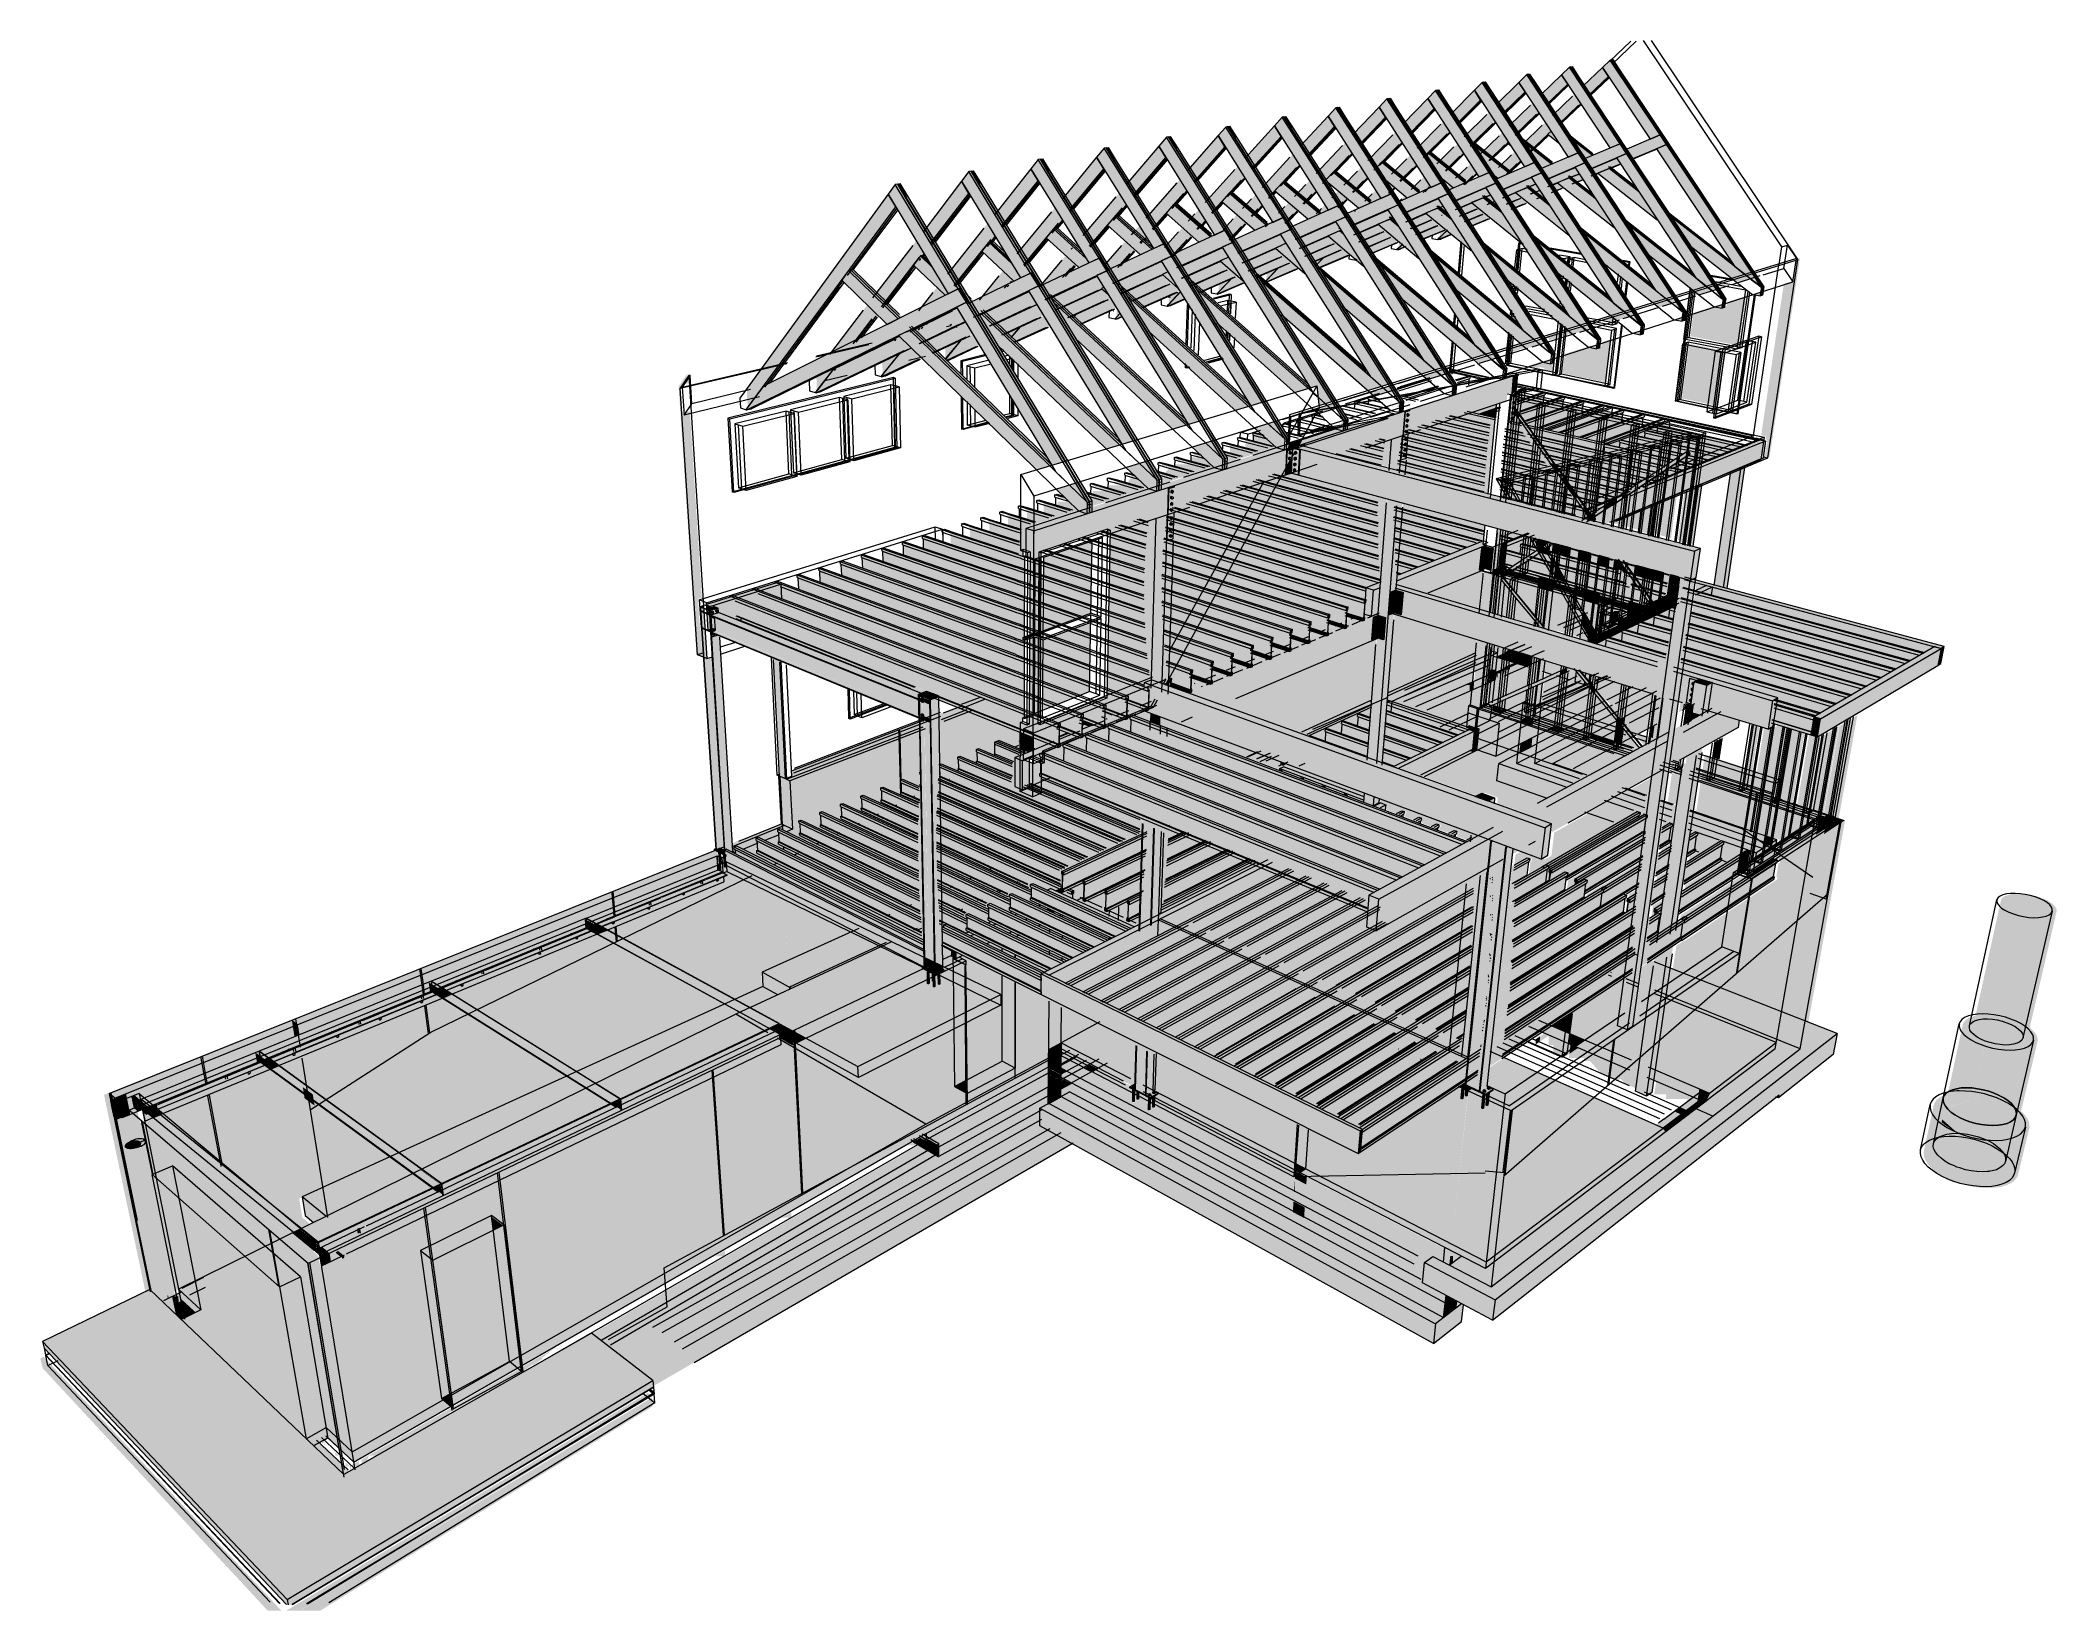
# Model space of a CAD drawing. Header units: inches. Extents: x -8026 to -8021, y -2777 to 2751.
# Drawn here: x -8026.081 to -8025.006, y 1923.215 to 1924.053 of the extents above.
import ezdxf

# ---------------------------------------------------------------- set-up
doc = ezdxf.new("R2010")
doc.units = ezdxf.units.IN
doc.header["$MEASUREMENT"] = 0
for name, color, linetype, lineweight in [('A-DETL', 90, 'Continuous', 9), ('A-FLOR', 192, 'Continuous', 13), ('A-FLOR-OTLN', 51, 'Continuous', 13), ('A-GENM', 5, 'Continuous', 9), ('A-GLAZ-CWMG', 51, 'Continuous', 9), ('C-BLDG-PADS', 91, 'Continuous', 9), ('I-WALL', 2, 'Continuous', 13), ('L-SITE', 91, 'Continuous', 9), ('S-BEAM', 12, 'Continuous', 9), ('S-BEAM-1', 63, 'Continuous', 9), ('S-BEAM-2', 53, 'Continuous', 9), ('S-BEAM-3', 143, 'Continuous', 9), ('S-BEAM-4', 133, 'Continuous', 9), ('S-BEAM-5', 193, 'Continuous', 9), ('S-BEAM-6', 183, 'Continuous', 9), ('S-COLS', 52, 'Continuous', 9), ('S-COLS-1', 22, 'Continuous', 9), ('S-FNDN', 32, 'Continuous', 13), ('S-FSTN', 2, 'Continuous', 9)]:
    doc.layers.add(name, color=color, linetype=linetype, lineweight=lineweight)
for name, color, linetype, lineweight, transparency in [('A-FLOR-1', 192, 'Continuous', 13, 0.4), ('A-FLOR-OTLN-1', 51, 'Continuous', 13, 0.4), ('A-GLAZ-CWMG-1', 13, 'Continuous', 9, 0.4), ('A-GLAZ-CWMG-2', 25, 'Continuous', 9, 0.4), ('A-WALL-PATT-1', 235, 'Continuous', 13, 0.4), ('A-WALL-PATT-2', 13, 'Continuous', 13, 0.4), ('A-WALL-PATT-3', 25, 'Continuous', 13, 0.4), ('C-BLDG-PADS-1', 91, 'Continuous', 9, 0.4), ('I-WALL-1', 2, 'Continuous', 13, 0.4), ('I-WALL-2', 235, 'Continuous', 13, 0.4), ('I-WALL-3', 25, 'Continuous', 13, 0.4), ('L-SITE-1', 91, 'Continuous', 9, 0.4), ('S-FNDN-1', 13, 'Continuous', 13, 0.4), ('S-FNDN-2', 25, 'Continuous', 13, 0.4)]:
    doc.layers.add(name, color=color, linetype=linetype, lineweight=lineweight, transparency=transparency)

msp = doc.modelspace()

# ---------------------------------------------------------------- hatches: boundary and pattern name
at = {"layer": 'A-FLOR-1'}
for points in [[(-8025.6099, 1923.5589), (-8025.6097, 1923.559), (-8025.6097, 1923.5598), (-8025.6099, 1923.564), (-8025.7154, 1923.615), (-8025.7153, 1923.613), (-8025.6113, 1923.5596)], [(-8025.7842, 1923.5763), (-8025.7789, 1923.5786), (-8025.7845, 1923.5816), (-8025.7844, 1923.5803), (-8025.7846, 1923.5801), (-8025.7851, 1923.5802), (-8025.7851, 1923.5803), (-8025.7852, 1923.5813), (-8025.7896, 1923.5795), (-8025.7896, 1923.5794), (-8025.7844, 1923.5765), (-8025.7842, 1923.5763)], [(-8025.7849, 1923.5801), (-8025.7844, 1923.5802), (-8025.7843, 1923.5803), (-8025.7845, 1923.5817), (-8025.7847, 1923.5817), (-8025.7851, 1923.5817), (-8025.7852, 1923.5815), (-8025.7852, 1923.5813), (-8025.785, 1923.5802), (-8025.7849, 1923.5801)], [(-8025.7845, 1923.5817), (-8025.7845, 1923.5817), (-8025.7845, 1923.5817)], [(-8025.7788, 1923.5785), (-8025.7788, 1923.5786), (-8025.7788, 1923.5785)], [(-8025.6039, 1923.5555), (-8025.6, 1923.5574), (-8025.6, 1923.5593), (-8025.6098, 1923.564), (-8025.6097, 1923.5584), (-8025.6094, 1923.5583), (-8025.6077, 1923.5591), (-8025.6075, 1923.5591), (-8025.6072, 1923.559), (-8025.6042, 1923.5575), (-8025.6042, 1923.5556)], [(-8025.8666, 1923.5422), (-8025.8618, 1923.5443), (-8025.8673, 1923.5477), (-8025.872, 1923.5458), (-8025.872, 1923.5456), (-8025.8666, 1923.5422)], [(-8025.8618, 1923.5443), (-8025.8617, 1923.5443), (-8025.8672, 1923.5478), (-8025.8673, 1923.5477), (-8025.8618, 1923.5443)], [(-8025.7722, 1923.4883), (-8025.6928, 1923.5259), (-8025.7084, 1923.5345), (-8025.7103, 1923.5336), (-8025.7855, 1923.4965), (-8025.7724, 1923.4883)], [(-8025.6928, 1923.5259), (-8025.6873, 1923.5285), (-8025.703, 1923.537), (-8025.7084, 1923.5345), (-8025.6959, 1923.5276)], [(-8025.5872, 1923.529), (-8025.5688, 1923.5384), (-8025.5688, 1923.5441), (-8025.5872, 1923.5348), (-8025.5872, 1923.5303)], [(-8025.7722, 1923.4879), (-8025.6924, 1923.5257), (-8025.6928, 1923.5259), (-8025.7722, 1923.4882)], [(-8025.7719, 1923.485), (-8025.6896, 1923.5242), (-8025.6924, 1923.5257), (-8025.7722, 1923.4879)], [(-8025.7713, 1923.4825), (-8025.6868, 1923.5229), (-8025.6893, 1923.5244), (-8025.7716, 1923.4853), (-8025.7713, 1923.4825)], [(-8025.6924, 1923.5257), (-8025.6876, 1923.5279), (-8025.6872, 1923.5277), (-8025.6873, 1923.5285), (-8025.6928, 1923.5259)], [(-8025.6869, 1923.5227), (-8025.6873, 1923.5277), (-8025.6876, 1923.5279), (-8025.6924, 1923.5257), (-8025.6896, 1923.5242), (-8025.6895, 1923.5242), (-8025.6872, 1923.5229)], [(-8025.6809, 1923.5241), (-8025.68, 1923.5246), (-8025.6873, 1923.5285), (-8025.6872, 1923.5277), (-8025.6822, 1923.5248)], [(-8025.6855, 1923.5219), (-8025.6809, 1923.5241), (-8025.6872, 1923.5277), (-8025.6869, 1923.5227), (-8025.6865, 1923.5225)], [(-8025.9585, 1923.5043), (-8025.9542, 1923.5062), (-8025.9594, 1923.51), (-8025.9636, 1923.5083), (-8025.9636, 1923.5081), (-8025.9585, 1923.5043)], [(-8025.9541, 1923.5061), (-8025.954, 1923.5062), (-8025.9592, 1923.51), (-8025.9594, 1923.51), (-8025.9541, 1923.5061)], [(-8025.8679, 1923.443), (-8025.7774, 1923.4858), (-8025.7905, 1923.4941), (-8025.8784, 1923.4507), (-8025.868, 1923.4431)], [(-8025.7774, 1923.4858), (-8025.7724, 1923.4882), (-8025.7856, 1923.4965), (-8025.7905, 1923.4941), (-8025.7812, 1923.4882)], [(-8025.7723, 1923.4878), (-8025.7722, 1923.4879), (-8025.7722, 1923.4883), (-8025.7855, 1923.4965), (-8025.7856, 1923.4965), (-8025.7724, 1923.4882)], [(-8026.0213, 1923.4784), (-8026.0172, 1923.4801), (-8026.0193, 1923.4818), (-8026.0198, 1923.4812), (-8026.0205, 1923.4813), (-8026.0208, 1923.4815), (-8026.0209, 1923.4819), (-8026.0199, 1923.4823), (-8026.0223, 1923.4842), (-8026.0263, 1923.4826), (-8026.0262, 1923.4824), (-8026.0213, 1923.4784)], [(-8026.0172, 1923.48), (-8026.0159, 1923.4806), (-8026.0195, 1923.4837), (-8026.0198, 1923.4835), (-8026.0202, 1923.4836), (-8026.0203, 1923.4837), (-8026.0205, 1923.4845), (-8026.0208, 1923.4848), (-8026.0223, 1923.4842), (-8026.0199, 1923.4823), (-8026.0195, 1923.4824), (-8026.0194, 1923.4824), (-8026.0193, 1923.4818), (-8026.0172, 1923.4801)], [(-8026.0198, 1923.4812), (-8026.0193, 1923.4818), (-8026.0199, 1923.4823), (-8026.0209, 1923.4819), (-8026.0208, 1923.4815), (-8026.0205, 1923.4813), (-8026.0201, 1923.4813)], [(-8025.8678, 1923.4426), (-8025.777, 1923.4856), (-8025.7774, 1923.4858), (-8025.8679, 1923.443), (-8025.8679, 1923.4429)], [(-8025.8674, 1923.4396), (-8025.7743, 1923.4839), (-8025.777, 1923.4856), (-8025.8678, 1923.4426)], [(-8025.8664, 1923.4371), (-8025.7715, 1923.4825), (-8025.7715, 1923.4826), (-8025.7739, 1923.4842), (-8025.8668, 1923.44), (-8025.8664, 1923.4371)], [(-8025.777, 1923.4856), (-8025.7723, 1923.4878), (-8025.7724, 1923.4882), (-8025.7774, 1923.4858)], [(-8025.7743, 1923.4839), (-8025.7721, 1923.485), (-8025.7724, 1923.4878), (-8025.777, 1923.4856)], [(-8025.7715, 1923.4826), (-8025.7717, 1923.4852), (-8025.7739, 1923.4842), (-8025.7719, 1923.4829)], [(-8025.7721, 1923.485), (-8025.7719, 1923.485), (-8025.7722, 1923.4878), (-8025.7723, 1923.4878), (-8025.7722, 1923.4869)], [(-8025.7713, 1923.4825), (-8025.7716, 1923.4853), (-8025.7717, 1923.4852), (-8025.7714, 1923.4826)], [(-8025.934, 1923.4117), (-8025.8725, 1923.4408), (-8025.883, 1923.4485), (-8025.9428, 1923.4189), (-8025.9342, 1923.4119)], [(-8025.8725, 1923.4408), (-8025.868, 1923.4429), (-8025.8786, 1923.4506), (-8025.883, 1923.4485), (-8025.875, 1923.4426)], [(-8025.8679, 1923.4425), (-8025.8678, 1923.4426), (-8025.8679, 1923.443), (-8025.8784, 1923.4507), (-8025.8786, 1923.4506), (-8025.868, 1923.4429)], [(-8025.9339, 1923.4113), (-8025.8722, 1923.4405), (-8025.8725, 1923.4408), (-8025.934, 1923.4117), (-8025.9339, 1923.4117)], [(-8025.9317, 1923.4091), (-8025.9127, 1923.4181), (-8025.9127, 1923.4184), (-8025.9124, 1923.4186), (-8025.9122, 1923.4186), (-8025.9118, 1923.4186), (-8025.9118, 1923.4185), (-8025.8695, 1923.4386), (-8025.8722, 1923.4405), (-8025.9339, 1923.4113), (-8025.9338, 1923.4108), (-8025.9328, 1923.41)], [(-8025.9286, 1923.4075), (-8025.8666, 1923.4371), (-8025.8666, 1923.4372), (-8025.8689, 1923.439), (-8025.9111, 1923.4189), (-8025.9111, 1923.4188), (-8025.9108, 1923.4173), (-8025.9109, 1923.4172), (-8025.9112, 1923.417), (-8025.9117, 1923.417), (-8025.9118, 1923.4171), (-8025.912, 1923.4185), (-8025.931, 1923.4095)], [(-8025.8722, 1923.4405), (-8025.8679, 1923.4425), (-8025.868, 1923.4429), (-8025.8725, 1923.4408)], [(-8025.8695, 1923.4386), (-8025.8675, 1923.4396), (-8025.8679, 1923.4425), (-8025.8722, 1923.4405)], [(-8025.8666, 1923.4372), (-8025.867, 1923.4399), (-8025.8689, 1923.439), (-8025.8673, 1923.4378)], [(-8025.8675, 1923.4396), (-8025.8674, 1923.4396), (-8025.8678, 1923.4426), (-8025.8679, 1923.4425), (-8025.8679, 1923.442)], [(-8025.8664, 1923.4371), (-8025.8668, 1923.44), (-8025.867, 1923.4399), (-8025.8666, 1923.4372)], [(-8025.9342, 1923.4111), (-8025.9339, 1923.4113), (-8025.934, 1923.4117), (-8025.9428, 1923.4189), (-8025.9432, 1923.4187), (-8025.9349, 1923.4117)], [(-8025.9114, 1923.4169), (-8025.9109, 1923.4172), (-8025.9108, 1923.4173), (-8025.9111, 1923.4188), (-8025.9111, 1923.4189), (-8025.9111, 1923.4189), (-8025.9112, 1923.419), (-8025.9117, 1923.419), (-8025.9119, 1923.4189), (-8025.912, 1923.4188), (-8025.912, 1923.4183), (-8025.9117, 1923.417), (-8025.9115, 1923.417), (-8025.9114, 1923.417)], [(-8025.9353, 1923.4073), (-8025.9337, 1923.4081), (-8025.9342, 1923.4111), (-8025.9358, 1923.4077), (-8025.9354, 1923.4074)], [(-8025.9325, 1923.4061), (-8025.9329, 1923.4086), (-8025.9345, 1923.4078), (-8025.9326, 1923.4061)], [(-8025.9337, 1923.4081), (-8025.9334, 1923.4083), (-8025.9338, 1923.4108), (-8025.9342, 1923.4111), (-8025.9339, 1923.4098)], [(-8025.9334, 1923.4083), (-8025.9317, 1923.4091), (-8025.9338, 1923.4108), (-8025.9337, 1923.4102)], [(-8025.9321, 1923.4058), (-8025.9326, 1923.4087), (-8025.9329, 1923.4086), (-8025.9325, 1923.4061)], [(-8025.9321, 1923.4058), (-8025.9286, 1923.4075), (-8025.931, 1923.4095), (-8025.9326, 1923.4087), (-8025.9321, 1923.4058)]]:
    msp.add_hatch(color=256, dxfattribs=at).paths.add_polyline_path(points, flags=0)
h = msp.add_hatch(color=256, dxfattribs=at)
h.paths.add_polyline_path([(-8025.7788, 1923.5785), (-8025.7168, 1923.6042), (-8025.7167, 1923.6044), (-8025.7169, 1923.6069), (-8025.715, 1923.6077), (-8025.715, 1923.6079), (-8025.7173, 1923.6091), (-8025.7282, 1923.6047), (-8025.7282, 1923.6045), (-8025.7282, 1923.6033), (-8025.7282, 1923.6033), (-8025.7285, 1923.6032), (-8025.7287, 1923.6032), (-8025.7288, 1923.6033), (-8025.7288, 1923.6033), (-8025.7289, 1923.6044), (-8025.7558, 1923.5933), (-8025.7558, 1923.5932), (-8025.7558, 1923.592), (-8025.7558, 1923.5919), (-8025.7561, 1923.5919), (-8025.7563, 1923.5919), (-8025.7564, 1923.592), (-8025.7565, 1923.5931), (-8025.7845, 1923.5816), (-8025.7788, 1923.5785)], flags=0)
h.paths.add_polyline_path([(-8025.7755, 1923.5819), (-8025.776, 1923.582), (-8025.7763, 1923.5821), (-8025.7763, 1923.5825), (-8025.7752, 1923.5829), (-8025.7751, 1923.5829), (-8025.7751, 1923.5823)], flags=0)
h.paths.add_polyline_path([(-8025.7565, 1923.5897), (-8025.757, 1923.5898), (-8025.7573, 1923.5899), (-8025.7573, 1923.5903), (-8025.7562, 1923.5907), (-8025.7562, 1923.5907), (-8025.7562, 1923.5901)], flags=0)
h.paths.add_polyline_path([(-8025.738, 1923.5973), (-8025.7385, 1923.5974), (-8025.7388, 1923.5976), (-8025.7388, 1923.5979), (-8025.7378, 1923.5983), (-8025.7377, 1923.5983), (-8025.7377, 1923.5977)], flags=0)
h.paths.add_polyline_path([(-8025.72, 1923.6047), (-8025.7205, 1923.6049), (-8025.7207, 1923.605), (-8025.7207, 1923.6053), (-8025.7197, 1923.6058), (-8025.7196, 1923.6057), (-8025.7196, 1923.6051)], flags=0)
h = msp.add_hatch(color=256, dxfattribs=at)
h.paths.add_polyline_path([(-8025.6048, 1923.5562), (-8025.6042, 1923.5563), (-8025.6042, 1923.5572), (-8025.6044, 1923.5572), (-8025.6051, 1923.5571), (-8025.6052, 1923.5567), (-8025.6052, 1923.5564), (-8025.6048, 1923.5562)], flags=0)
h.paths.add_polyline_path([(-8025.6079, 1923.5578), (-8025.6073, 1923.5579), (-8025.6071, 1923.5583), (-8025.6071, 1923.5586), (-8025.6076, 1923.5589), (-8025.6082, 1923.5588), (-8025.6084, 1923.5583), (-8025.6084, 1923.558), (-8025.6079, 1923.5578)], flags=0)
h.paths.add_polyline_path([(-8025.7845, 1923.5817), (-8025.7845, 1923.5817), (-8025.7845, 1923.5817)], flags=0)
h.paths.add_polyline_path([(-8025.7755, 1923.5819), (-8025.7751, 1923.5823), (-8025.7751, 1923.5829), (-8025.7752, 1923.5829), (-8025.7763, 1923.5825), (-8025.7763, 1923.5821), (-8025.776, 1923.582), (-8025.7756, 1923.5819)], flags=0)
h.paths.add_polyline_path([(-8025.7565, 1923.5897), (-8025.7561, 1923.5901), (-8025.7562, 1923.5907), (-8025.7563, 1923.5907), (-8025.7573, 1923.5903), (-8025.7573, 1923.5899), (-8025.757, 1923.5898), (-8025.7566, 1923.5897)], flags=0)
h.paths.add_polyline_path([(-8025.7563, 1923.5919), (-8025.7558, 1923.592), (-8025.7557, 1923.5921), (-8025.7558, 1923.5934), (-8025.756, 1923.5935), (-8025.7564, 1923.5934), (-8025.7565, 1923.5933), (-8025.7565, 1923.5931), (-8025.7564, 1923.5919), (-8025.7563, 1923.5919)], flags=0)
h.paths.add_polyline_path([(-8025.738, 1923.5973), (-8025.7376, 1923.5977), (-8025.7377, 1923.5983), (-8025.7378, 1923.5983), (-8025.7388, 1923.5979), (-8025.7388, 1923.5976), (-8025.7385, 1923.5974), (-8025.7381, 1923.5973)], flags=0)
h.paths.add_polyline_path([(-8025.7286, 1923.6032), (-8025.7282, 1923.6033), (-8025.7281, 1923.6034), (-8025.7282, 1923.6047), (-8025.7283, 1923.6048), (-8025.7288, 1923.6047), (-8025.7289, 1923.6046), (-8025.7289, 1923.6046), (-8025.7288, 1923.6033), (-8025.7287, 1923.6032)], flags=0)
h.paths.add_polyline_path([(-8025.72, 1923.6047), (-8025.7196, 1923.6052), (-8025.7196, 1923.6057), (-8025.7197, 1923.6057), (-8025.7207, 1923.6053), (-8025.7207, 1923.605), (-8025.7204, 1923.6048), (-8025.7201, 1923.6047)], flags=0)
h = msp.add_hatch(color=256, dxfattribs=at)
h.paths.add_polyline_path([(-8025.8616, 1923.5443), (-8025.7842, 1923.5763), (-8025.7885, 1923.5788), (-8025.7896, 1923.5794), (-8025.7897, 1923.5795), (-8025.8142, 1923.5694), (-8025.8141, 1923.568), (-8025.8144, 1923.5679), (-8025.8148, 1923.568), (-8025.815, 1923.5691), (-8025.8451, 1923.5567), (-8025.845, 1923.5554), (-8025.8453, 1923.5552), (-8025.8453, 1923.5552), (-8025.8455, 1923.5552), (-8025.8457, 1923.5552), (-8025.8457, 1923.5553), (-8025.8458, 1923.5554), (-8025.8459, 1923.5565), (-8025.8672, 1923.5478), (-8025.8616, 1923.5443)], flags=0)
h.paths.add_polyline_path([(-8025.8562, 1923.5486), (-8025.8568, 1923.5487), (-8025.8571, 1923.5489), (-8025.8571, 1923.5493), (-8025.8559, 1923.5497), (-8025.8558, 1923.5497), (-8025.8558, 1923.5491), (-8025.8558, 1923.549)], flags=0)
h.paths.add_polyline_path([(-8025.8148, 1923.5657), (-8025.8154, 1923.5658), (-8025.8156, 1923.5659), (-8025.8157, 1923.5663), (-8025.8145, 1923.5668), (-8025.8145, 1923.5667), (-8025.8144, 1923.5661), (-8025.8145, 1923.5661)], flags=0)
h.paths.add_polyline_path([(-8025.7949, 1923.5739), (-8025.7955, 1923.574), (-8025.7957, 1923.5741), (-8025.7957, 1923.5745), (-8025.7946, 1923.575), (-8025.7945, 1923.5749), (-8025.7945, 1923.5743), (-8025.7945, 1923.5743)], flags=0)
h = msp.add_hatch(color=256, dxfattribs=at)
h.paths.add_polyline_path([(-8025.8562, 1923.5486), (-8025.8558, 1923.5491), (-8025.8558, 1923.5497), (-8025.856, 1923.5497), (-8025.8571, 1923.5493), (-8025.8571, 1923.5489), (-8025.8568, 1923.5487), (-8025.8564, 1923.5486)], flags=0)
h.paths.add_polyline_path([(-8025.8456, 1923.5552), (-8025.8451, 1923.5553), (-8025.845, 1923.5554), (-8025.8452, 1923.5569), (-8025.8453, 1923.5569), (-8025.8458, 1923.5568), (-8025.8459, 1923.5567), (-8025.8457, 1923.5552), (-8025.8456, 1923.5552)], flags=0)
h.paths.add_polyline_path([(-8025.8148, 1923.5657), (-8025.8144, 1923.5661), (-8025.8145, 1923.5667), (-8025.8146, 1923.5667), (-8025.8157, 1923.5663), (-8025.8156, 1923.5659), (-8025.8153, 1923.5658), (-8025.815, 1923.5657)], flags=0)
h.paths.add_polyline_path([(-8025.8147, 1923.5679), (-8025.8142, 1923.568), (-8025.8141, 1923.5681), (-8025.8143, 1923.5695), (-8025.8144, 1923.5696), (-8025.8149, 1923.5695), (-8025.815, 1923.5694), (-8025.8149, 1923.5687), (-8025.8148, 1923.568), (-8025.8147, 1923.5679)], flags=0)
h.paths.add_polyline_path([(-8025.7949, 1923.5739), (-8025.7945, 1923.5743), (-8025.7945, 1923.5749), (-8025.7947, 1923.5749), (-8025.7957, 1923.5745), (-8025.7957, 1923.5741), (-8025.7954, 1923.574), (-8025.795, 1923.5739)], flags=0)
h = msp.add_hatch(color=256, dxfattribs=at)
h.paths.add_polyline_path([(-8025.68, 1923.5246), (-8025.6104, 1923.5578), (-8025.6107, 1923.558), (-8025.6107, 1923.5585), (-8025.61, 1923.5588), (-8025.6318, 1923.57), (-8025.703, 1923.5371), (-8025.6803, 1923.5247)], flags=0)
h.paths.add_polyline_path([(-8025.5872, 1923.5348), (-8025.5688, 1923.5441), (-8025.5874, 1923.5531), (-8025.5873, 1923.5439)], flags=0)
h = msp.add_hatch(color=256, dxfattribs=at)
h.paths.add_polyline_path([(-8025.6036, 1923.5545), (-8025.5991, 1923.5566), (-8025.5991, 1923.5572), (-8025.6, 1923.5576), (-8025.6, 1923.5574), (-8025.604, 1923.5555), (-8025.6042, 1923.5557), (-8025.6043, 1923.5562), (-8025.6048, 1923.5562), (-8025.6052, 1923.5564), (-8025.6052, 1923.5569), (-8025.605, 1923.5572), (-8025.6044, 1923.5572), (-8025.6042, 1923.5572), (-8025.6042, 1923.5575), (-8025.6075, 1923.5591), (-8025.6079, 1923.5591), (-8025.6079, 1923.559), (-8025.6095, 1923.5583), (-8025.6097, 1923.5585), (-8025.6097, 1923.559), (-8025.6106, 1923.5586), (-8025.6106, 1923.5581), (-8025.6039, 1923.5546)], flags=0)
h.paths.add_polyline_path([(-8025.6079, 1923.5578), (-8025.6084, 1923.5581), (-8025.6084, 1923.5585), (-8025.6082, 1923.5588), (-8025.6076, 1923.5589), (-8025.6071, 1923.5586), (-8025.6071, 1923.5582), (-8025.6074, 1923.5578), (-8025.6079, 1923.5578)], flags=0)
h = msp.add_hatch(color=256, dxfattribs=at)
h.paths.add_polyline_path([(-8025.954, 1923.5062), (-8025.8667, 1923.5423), (-8025.872, 1923.5456), (-8025.872, 1923.5458), (-8025.8773, 1923.5436), (-8025.8771, 1923.5422), (-8025.8773, 1923.5421), (-8025.8773, 1923.542), (-8025.8778, 1923.5421), (-8025.8779, 1923.5421), (-8025.8779, 1923.5422), (-8025.8781, 1923.5433), (-8025.9107, 1923.5299), (-8025.9105, 1923.5285), (-8025.9107, 1923.5283), (-8025.9108, 1923.5283), (-8025.9112, 1923.5283), (-8025.9113, 1923.5284), (-8025.9115, 1923.5296), (-8025.9455, 1923.5156), (-8025.9453, 1923.5142), (-8025.9455, 1923.514), (-8025.9455, 1923.514), (-8025.9457, 1923.514), (-8025.9461, 1923.5141), (-8025.9461, 1923.5141), (-8025.9464, 1923.5153), (-8025.9592, 1923.51), (-8025.954, 1923.5062)], flags=0)
h.paths.add_polyline_path([(-8025.9459, 1923.5117), (-8025.9465, 1923.5118), (-8025.9467, 1923.512), (-8025.9468, 1923.5124), (-8025.9455, 1923.5129), (-8025.9455, 1923.5128), (-8025.9454, 1923.5122), (-8025.9459, 1923.5117)], flags=0)
h.paths.add_polyline_path([(-8025.9226, 1923.5213), (-8025.9232, 1923.5214), (-8025.9234, 1923.5216), (-8025.9235, 1923.522), (-8025.9222, 1923.5225), (-8025.9221, 1923.5224), (-8025.9221, 1923.5218), (-8025.9221, 1923.5217)], flags=0)
h.paths.add_polyline_path([(-8025.8999, 1923.5307), (-8025.9005, 1923.5308), (-8025.9007, 1923.531), (-8025.9008, 1923.5313), (-8025.8995, 1923.5318), (-8025.8995, 1923.5318), (-8025.8994, 1923.5312), (-8025.8996, 1923.531)], flags=0)
h.paths.add_polyline_path([(-8025.8778, 1923.5398), (-8025.8784, 1923.5399), (-8025.8786, 1923.54), (-8025.8786, 1923.5404), (-8025.8774, 1923.5409), (-8025.8774, 1923.5408), (-8025.8773, 1923.5402), (-8025.8774, 1923.5402)], flags=0)
h = msp.add_hatch(color=256, dxfattribs=at)
h.paths.add_polyline_path([(-8025.9459, 1923.5117), (-8025.9454, 1923.5122), (-8025.9455, 1923.5128), (-8025.9455, 1923.5129), (-8025.9468, 1923.5124), (-8025.9467, 1923.512), (-8025.9465, 1923.5118), (-8025.9461, 1923.5117)], flags=0)
h.paths.add_polyline_path([(-8025.9457, 1923.5139), (-8025.9453, 1923.5142), (-8025.9453, 1923.5142), (-8025.9455, 1923.5156), (-8025.9455, 1923.5157), (-8025.9456, 1923.5158), (-8025.9457, 1923.5158), (-8025.9462, 1923.5157), (-8025.9464, 1923.5156), (-8025.9463, 1923.5153), (-8025.9461, 1923.514), (-8025.9457, 1923.514)], flags=0)
h.paths.add_polyline_path([(-8025.9461, 1923.5154), (-8025.9463, 1923.5155), (-8025.9463, 1923.5155), (-8025.9461, 1923.5154)], flags=0)
h.paths.add_polyline_path([(-8025.9225, 1923.5213), (-8025.9221, 1923.5218), (-8025.9221, 1923.5224), (-8025.9222, 1923.5225), (-8025.9235, 1923.522), (-8025.9234, 1923.5216), (-8025.9231, 1923.5214), (-8025.9227, 1923.5213)], flags=0)
h.paths.add_polyline_path([(-8025.9109, 1923.5283), (-8025.9105, 1923.5285), (-8025.9105, 1923.5285), (-8025.9107, 1923.5299), (-8025.9107, 1923.5299), (-8025.9108, 1923.53), (-8025.9109, 1923.5301), (-8025.9113, 1923.53), (-8025.9115, 1923.5299), (-8025.9115, 1923.5295), (-8025.9113, 1923.5283), (-8025.911, 1923.5283), (-8025.9109, 1923.5283)], flags=0)
h.paths.add_polyline_path([(-8025.9112, 1923.5297), (-8025.9115, 1923.5297), (-8025.9115, 1923.5298), (-8025.9112, 1923.5297)], flags=0)
h.paths.add_polyline_path([(-8025.8999, 1923.5307), (-8025.8994, 1923.5312), (-8025.8995, 1923.5318), (-8025.8995, 1923.5318), (-8025.9008, 1923.5313), (-8025.9007, 1923.5309), (-8025.9004, 1923.5307), (-8025.9, 1923.5307)], flags=0)
h.paths.add_polyline_path([(-8025.8778, 1923.5398), (-8025.8773, 1923.5403), (-8025.8774, 1923.5408), (-8025.8774, 1923.5409), (-8025.8786, 1923.5404), (-8025.8786, 1923.54), (-8025.8783, 1923.5398), (-8025.8779, 1923.5398)], flags=0)
h.paths.add_polyline_path([(-8025.8777, 1923.542), (-8025.8772, 1923.5421), (-8025.8771, 1923.5422), (-8025.8773, 1923.5436), (-8025.8773, 1923.5437), (-8025.8773, 1923.5437), (-8025.8774, 1923.5437), (-8025.8779, 1923.5437), (-8025.8781, 1923.5435), (-8025.878, 1923.5431), (-8025.8778, 1923.542), (-8025.8777, 1923.542)], flags=0)
h = msp.add_hatch(color=256, dxfattribs=at)
h.paths.add_polyline_path([(-8026.0159, 1923.4806), (-8025.9585, 1923.5044), (-8025.9636, 1923.5081), (-8025.9636, 1923.5083), (-8025.9818, 1923.5007), (-8025.9816, 1923.4993), (-8025.9818, 1923.4991), (-8025.9818, 1923.4991), (-8025.9821, 1923.4991), (-8025.9822, 1923.4991), (-8025.9824, 1923.4991), (-8025.9827, 1923.5004), (-8026.0197, 1923.4852), (-8026.0194, 1923.4838), (-8026.0195, 1923.4837), (-8026.0159, 1923.4806)], flags=0)
h.paths.add_polyline_path([(-8026.0205, 1923.4845), (-8026.0206, 1923.4849), (-8026.0208, 1923.4848), (-8026.0205, 1923.4845)], flags=0)
h.paths.add_polyline_path([(-8025.9698, 1923.5018), (-8025.9705, 1923.5019), (-8025.9707, 1923.5021), (-8025.9708, 1923.5025), (-8025.9695, 1923.503), (-8025.9694, 1923.503), (-8025.9693, 1923.5024), (-8025.9694, 1923.5023)], flags=0)
h = msp.add_hatch(color=256, dxfattribs=at)
h.paths.add_polyline_path([(-8026.0195, 1923.4837), (-8026.0194, 1923.4838), (-8026.0197, 1923.4852), (-8026.0197, 1923.4853), (-8026.0197, 1923.4854), (-8026.0199, 1923.4854), (-8026.0203, 1923.4854), (-8026.0205, 1923.4852), (-8026.0205, 1923.4849), (-8026.0204, 1923.4844), (-8026.0195, 1923.4837)], flags=0)
h.paths.add_polyline_path([(-8025.9821, 1923.4991), (-8025.9816, 1923.4993), (-8025.9816, 1923.4994), (-8025.9818, 1923.5007), (-8025.9818, 1923.5008), (-8025.9819, 1923.5009), (-8025.982, 1923.5009), (-8025.9825, 1923.5009), (-8025.9827, 1923.5007), (-8025.9826, 1923.5005), (-8025.9824, 1923.4991), (-8025.9821, 1923.4991)], flags=0)
h.paths.add_polyline_path([(-8025.9824, 1923.5005), (-8025.9826, 1923.5006), (-8025.9826, 1923.5006), (-8025.9824, 1923.5005)], flags=0)
h.paths.add_polyline_path([(-8025.9698, 1923.5018), (-8025.9693, 1923.5024), (-8025.9694, 1923.503), (-8025.9695, 1923.503), (-8025.9708, 1923.5025), (-8025.9707, 1923.5021), (-8025.9705, 1923.5019), (-8025.9701, 1923.5018)], flags=0)
h = msp.add_hatch(color=256, dxfattribs=at)
h.paths.add_polyline_path([(-8026.0193, 1923.4818), (-8026.0193, 1923.4818), (-8026.0195, 1923.4825), (-8026.0199, 1923.4823), (-8026.0194, 1923.4819)], flags=0)
h.paths.add_polyline_path([(-8026.02, 1923.4835), (-8026.0195, 1923.4837), (-8026.0204, 1923.4845), (-8026.0202, 1923.4836), (-8026.0201, 1923.4836), (-8026.02, 1923.4836)], flags=0)
h = msp.add_hatch(color=256, dxfattribs=at)
h.paths.add_polyline_path([(-8025.9342, 1923.4111), (-8025.9338, 1923.4108), (-8025.9339, 1923.4113), (-8025.9339, 1923.4113)], flags=0)
h.paths.add_polyline_path([(-8025.9358, 1923.4077), (-8025.9342, 1923.4111), (-8025.9432, 1923.4187), (-8025.947, 1923.4169), (-8025.9368, 1923.4085)], flags=0)
at = {"layer": 'A-FLOR-OTLN-1'}
h = msp.add_hatch(color=256, dxfattribs=at)
h.paths.add_polyline_path([(-8025.2344, 1923.5043), (-8025.2299, 1923.5082), (-8025.2568, 1923.5197), (-8025.262, 1923.5162), (-8025.2489, 1923.5106)], flags=0)
h.paths.add_polyline_path([(-8025.266, 1923.5179), (-8025.2653, 1923.5233), (-8025.2746, 1923.5273), (-8025.2798, 1923.5239), (-8025.2682, 1923.5189)], flags=0)
for points in [[(-8025.262, 1923.5162), (-8025.2568, 1923.5197), (-8025.2653, 1923.5233), (-8025.266, 1923.5179), (-8025.2622, 1923.5163)], [(-8025.1979, 1923.4832), (-8025.1933, 1923.4867), (-8025.1908, 1923.4915), (-8025.1973, 1923.4865), (-8025.1976, 1923.4847)], [(-8025.1973, 1923.4865), (-8025.1908, 1923.4915), (-8025.1962, 1923.4938), (-8025.1973, 1923.4867)], [(-8025.2155, 1923.4728), (-8025.2058, 1923.4801), (-8025.2096, 1923.4818), (-8025.2193, 1923.4745), (-8025.2155, 1923.4728)], [(-8025.2139, 1923.471), (-8025.2139, 1923.471), (-8025.2035, 1923.4789), (-8025.2035, 1923.4791), (-8025.2044, 1923.4795), (-8025.2046, 1923.4793), (-8025.2046, 1923.4796), (-8025.2058, 1923.4801), (-8025.2155, 1923.4728), (-8025.214, 1923.4711)], [(-8025.2035, 1923.4791), (-8025.203, 1923.4823), (-8025.2067, 1923.4839), (-8025.2096, 1923.4818), (-8025.2046, 1923.4796), (-8025.2046, 1923.4793), (-8025.2044, 1923.4795)], [(-8025.2035, 1923.4789), (-8025.1979, 1923.4832), (-8025.1973, 1923.4865), (-8025.203, 1923.4823), (-8025.2035, 1923.4791)]]:
    msp.add_hatch(color=256, dxfattribs=at).paths.add_polyline_path(points, flags=0)
h = msp.add_hatch(color=256, dxfattribs=at)
h.paths.add_polyline_path([(-8025.203, 1923.4823), (-8025.1973, 1923.4865), (-8025.1962, 1923.4938), (-8025.2198, 1923.5039), (-8025.2206, 1923.4984), (-8025.1995, 1923.4893), (-8025.2067, 1923.4839), (-8025.2043, 1923.4828)], flags=0)
h.paths.add_polyline_path([(-8025.2289, 1923.5019), (-8025.2281, 1923.5074), (-8025.2299, 1923.5082), (-8025.2344, 1923.5043), (-8025.2302, 1923.5025)], flags=0)
at = {"layer": 'A-GENM'}
for points in [[(-8025.7207, 1923.7488), (-8025.7204, 1923.7491), (-8025.7207, 1923.7493), (-8025.721, 1923.7489)], [(-8025.7203, 1923.7481), (-8025.72, 1923.7485), (-8025.72, 1923.749), (-8025.7204, 1923.7491), (-8025.7207, 1923.7488), (-8025.7207, 1923.7483), (-8025.7204, 1923.7482)], [(-8025.7229, 1923.7481), (-8025.7226, 1923.7485), (-8025.7228, 1923.7486), (-8025.7232, 1923.7482)], [(-8025.7229, 1923.7476), (-8025.7229, 1923.7481), (-8025.7232, 1923.7482), (-8025.7231, 1923.7477), (-8025.7229, 1923.7476)], [(-8025.7227, 1923.7453), (-8025.7228, 1923.7458), (-8025.723, 1923.7459), (-8025.723, 1923.7454), (-8025.7228, 1923.7453)], [(-8025.7228, 1923.7458), (-8025.7228, 1923.7458), (-8025.723, 1923.7459), (-8025.723, 1923.7459)], [(-8025.7225, 1923.7475), (-8025.7221, 1923.7478), (-8025.7222, 1923.7483), (-8025.7226, 1923.7485), (-8025.7229, 1923.748), (-8025.7229, 1923.7476), (-8025.7226, 1923.7475)], [(-8025.7224, 1923.7451), (-8025.722, 1923.7455), (-8025.7227, 1923.7458), (-8025.7228, 1923.7458), (-8025.7227, 1923.7453), (-8025.7224, 1923.7452)], [(-8025.7223, 1923.7388), (-8025.722, 1923.7392), (-8025.7222, 1923.7393), (-8025.7226, 1923.7389)], [(-8025.7223, 1923.7383), (-8025.7223, 1923.7388), (-8025.7226, 1923.7389), (-8025.7226, 1923.7384), (-8025.7223, 1923.7383)], [(-8025.7219, 1923.7382), (-8025.7216, 1923.7386), (-8025.7216, 1923.7391), (-8025.722, 1923.7392), (-8025.7223, 1923.7388), (-8025.7223, 1923.7383), (-8025.722, 1923.7382)], [(-8025.7207, 1923.7483), (-8025.7207, 1923.7488), (-8025.721, 1923.7489), (-8025.721, 1923.7484), (-8025.7207, 1923.7483)], [(-8025.7222, 1923.7365), (-8025.7221, 1923.7367), (-8025.7223, 1923.7368), (-8025.7225, 1923.7366)], [(-8025.7222, 1923.736), (-8025.7222, 1923.7365), (-8025.7225, 1923.7366), (-8025.7224, 1923.7361), (-8025.7222, 1923.736)], [(-8025.7218, 1923.7359), (-8025.7214, 1923.7363), (-8025.7215, 1923.7364), (-8025.7221, 1923.7367), (-8025.7222, 1923.7365), (-8025.7222, 1923.736), (-8025.7218, 1923.7359)], [(-8025.6113, 1923.7033), (-8025.6113, 1923.7034), (-8025.6115, 1923.7035), (-8025.6116, 1923.7034), (-8025.6115, 1923.7033)], [(-8025.6112, 1923.7002), (-8025.6113, 1923.7008), (-8025.6116, 1923.7009), (-8025.6115, 1923.7004), (-8025.6113, 1923.7002)], [(-8025.6113, 1923.7008), (-8025.6111, 1923.7009), (-8025.6115, 1923.701), (-8025.6115, 1923.7009), (-8025.6113, 1923.7008)], [(-8025.6109, 1923.7026), (-8025.6108, 1923.7027), (-8025.6111, 1923.7029), (-8025.6112, 1923.7031), (-8025.6112, 1923.7033), (-8025.6111, 1923.7033), (-8025.6113, 1923.7033), (-8025.6113, 1923.7032), (-8025.6113, 1923.7027), (-8025.6109, 1923.7026)], [(-8025.6109, 1923.7001), (-8025.6108, 1923.7002), (-8025.6111, 1923.7004), (-8025.6111, 1923.7006), (-8025.6111, 1923.7008), (-8025.611, 1923.7008), (-8025.611, 1923.7009), (-8025.6111, 1923.7009), (-8025.6113, 1923.7007), (-8025.6112, 1923.7002), (-8025.6109, 1923.7001)], [(-8025.6106, 1923.7028), (-8025.6105, 1923.7031), (-8025.6105, 1923.7031), (-8025.6111, 1923.7033), (-8025.6111, 1923.7032), (-8025.6112, 1923.703), (-8025.6106, 1923.7028)], [(-8025.6105, 1923.7026), (-8025.6105, 1923.7027), (-8025.6106, 1923.7028), (-8025.6112, 1923.703), (-8025.6111, 1923.7029), (-8025.6108, 1923.7027), (-8025.6105, 1923.7026)], [(-8025.6105, 1923.7003), (-8025.6105, 1923.7006), (-8025.6104, 1923.7007), (-8025.611, 1923.7009), (-8025.6111, 1923.7006), (-8025.6111, 1923.7005), (-8025.6106, 1923.7003)], [(-8025.6104, 1923.7001), (-8025.6105, 1923.7002), (-8025.6106, 1923.7003), (-8025.6111, 1923.7005), (-8025.611, 1923.7004), (-8025.6107, 1923.7002), (-8025.6105, 1923.7001)], [(-8025.6104, 1923.7026), (-8025.6102, 1923.7027), (-8025.6101, 1923.7029), (-8025.6105, 1923.703), (-8025.6105, 1923.7028), (-8025.6105, 1923.7026), (-8025.6104, 1923.7026)], [(-8025.6103, 1923.7001), (-8025.6101, 1923.7002), (-8025.61, 1923.7004), (-8025.6101, 1923.7005), (-8025.6104, 1923.7006), (-8025.6105, 1923.7004), (-8025.6104, 1923.7001), (-8025.6104, 1923.7001)], [(-8025.6111, 1923.6933), (-8025.6107, 1923.6937), (-8025.6111, 1923.6938), (-8025.6114, 1923.6934), (-8025.6113, 1923.6934)], [(-8025.6111, 1923.6928), (-8025.6111, 1923.6933), (-8025.6114, 1923.6934), (-8025.6114, 1923.6929), (-8025.6111, 1923.6928)], [(-8025.6111, 1923.6908), (-8025.6108, 1923.6911), (-8025.6111, 1923.6912), (-8025.6114, 1923.6909), (-8025.6112, 1923.6909)], [(-8025.6111, 1923.6903), (-8025.6111, 1923.6908), (-8025.6114, 1923.6909), (-8025.6114, 1923.6904), (-8025.6111, 1923.6903)], [(-8025.6107, 1923.6926), (-8025.6106, 1923.6928), (-8025.611, 1923.693), (-8025.6109, 1923.6932), (-8025.6109, 1923.6934), (-8025.6108, 1923.6934), (-8025.6108, 1923.6934), (-8025.6107, 1923.6935), (-8025.6104, 1923.6934), (-8025.6104, 1923.6936), (-8025.6108, 1923.6937), (-8025.6111, 1923.6933), (-8025.6111, 1923.6927), (-8025.6107, 1923.6926)], [(-8025.6107, 1923.6902), (-8025.6106, 1923.6903), (-8025.6109, 1923.6905), (-8025.6108, 1923.6909), (-8025.6107, 1923.691), (-8025.6107, 1923.691), (-8025.6107, 1923.691), (-8025.6108, 1923.6911), (-8025.6111, 1923.6907), (-8025.611, 1923.6903), (-8025.6107, 1923.6902)], [(-8025.6104, 1923.6928), (-8025.6103, 1923.6931), (-8025.6102, 1923.6932), (-8025.6102, 1923.6933), (-8025.6107, 1923.6935), (-8025.6108, 1923.6934), (-8025.6108, 1923.6934), (-8025.6109, 1923.6933), (-8025.611, 1923.6931), (-8025.6104, 1923.6928)], [(-8025.6103, 1923.6926), (-8025.6104, 1923.6928), (-8025.6104, 1923.6928), (-8025.611, 1923.693), (-8025.611, 1923.6929), (-8025.6104, 1923.6927)], [(-8025.6103, 1923.6904), (-8025.6103, 1923.6906), (-8025.6101, 1923.6908), (-8025.6101, 1923.6908), (-8025.6107, 1923.691), (-8025.6109, 1923.6909), (-8025.6109, 1923.6908), (-8025.6109, 1923.6906), (-8025.6104, 1923.6904)], [(-8025.6103, 1923.6902), (-8025.6103, 1923.6903), (-8025.6104, 1923.6904), (-8025.6109, 1923.6905), (-8025.6109, 1923.6904), (-8025.6103, 1923.6902)], [(-8025.6102, 1923.6926), (-8025.61, 1923.6927), (-8025.6099, 1923.6929), (-8025.61, 1923.6932), (-8025.6102, 1923.6932), (-8025.6103, 1923.693), (-8025.6104, 1923.6928), (-8025.6103, 1923.6926), (-8025.6102, 1923.6926)], [(-8025.6102, 1923.6901), (-8025.6099, 1923.6903), (-8025.6099, 1923.6905), (-8025.6099, 1923.6907), (-8025.6101, 1923.6908), (-8025.6103, 1923.6906), (-8025.6103, 1923.6903), (-8025.6103, 1923.6902)], [(-8025.7193, 1923.6213), (-8025.7187, 1923.6214), (-8025.7185, 1923.6217), (-8025.7189, 1923.6219), (-8025.7195, 1923.6217), (-8025.7197, 1923.6215), (-8025.7193, 1923.6213)], [(-8025.7193, 1923.6209), (-8025.7194, 1923.6214), (-8025.7197, 1923.6215), (-8025.7197, 1923.6211), (-8025.7193, 1923.6209)], [(-8025.7193, 1923.6209), (-8025.7187, 1923.621), (-8025.7188, 1923.6214), (-8025.7193, 1923.6213), (-8025.7193, 1923.621)], [(-8025.7187, 1923.621), (-8025.7185, 1923.6213), (-8025.7185, 1923.6216), (-8025.7187, 1923.6213), (-8025.7187, 1923.621)], [(-8025.7166, 1923.6196), (-8025.7167, 1923.62), (-8025.7171, 1923.6202), (-8025.717, 1923.6198), (-8025.7167, 1923.6196)], [(-8025.7167, 1923.62), (-8025.7163, 1923.6201), (-8025.7163, 1923.6205), (-8025.7168, 1923.6204), (-8025.717, 1923.6202), (-8025.7167, 1923.62)], [(-8025.7166, 1923.6196), (-8025.7162, 1923.6196), (-8025.7163, 1923.62), (-8025.7167, 1923.6199), (-8025.7167, 1923.6196)], [(-8025.4981, 1923.4948), (-8025.4975, 1923.4949), (-8025.4974, 1923.4952), (-8025.4978, 1923.4954), (-8025.4984, 1923.4953), (-8025.4986, 1923.495), (-8025.4981, 1923.4948)], [(-8025.4981, 1923.4943), (-8025.4981, 1923.4948), (-8025.4986, 1923.495), (-8025.4986, 1923.4946), (-8025.4982, 1923.4944)], [(-8025.4981, 1923.4943), (-8025.4975, 1923.4945), (-8025.4975, 1923.4948), (-8025.4981, 1923.4948), (-8025.4981, 1923.4945)], [(-8025.4975, 1923.4944), (-8025.4973, 1923.4949), (-8025.4974, 1923.4951), (-8025.4975, 1923.4947), (-8025.4975, 1923.4944)], [(-8025.4897, 1923.4904), (-8025.489, 1923.4905), (-8025.4889, 1923.4908), (-8025.4894, 1923.4911), (-8025.49, 1923.491), (-8025.4901, 1923.4906), (-8025.4897, 1923.4904)], [(-8025.4874, 1923.4913), (-8025.4874, 1923.4917), (-8025.4878, 1923.492), (-8025.4878, 1923.4915), (-8025.4874, 1923.4913)], [(-8025.4874, 1923.4913), (-8025.4868, 1923.4915), (-8025.4867, 1923.4918), (-8025.4874, 1923.4917), (-8025.4874, 1923.4914)], [(-8025.4868, 1923.4914), (-8025.4866, 1923.4918), (-8025.4866, 1923.4921), (-8025.4867, 1923.4917), (-8025.4868, 1923.4914)], [(-8025.3109, 1923.4925), (-8025.3102, 1923.4926), (-8025.3102, 1923.493), (-8025.3108, 1923.4933), (-8025.3115, 1923.4931), (-8025.3116, 1923.4928), (-8025.311, 1923.4925)], [(-8025.311, 1923.492), (-8025.3109, 1923.4925), (-8025.3116, 1923.4927), (-8025.3116, 1923.4923), (-8025.311, 1923.492)], [(-8025.3087, 1923.4935), (-8025.3086, 1923.494), (-8025.3093, 1923.4943), (-8025.3093, 1923.4938), (-8025.3087, 1923.4936)], [(-8025.3086, 1923.494), (-8025.3079, 1923.4941), (-8025.3079, 1923.4945), (-8025.3085, 1923.4948), (-8025.3092, 1923.4947), (-8025.3092, 1923.4943), (-8025.3087, 1923.494)], [(-8025.3087, 1923.4935), (-8025.308, 1923.4936), (-8025.3079, 1923.4941), (-8025.3086, 1923.494), (-8025.3087, 1923.4936)], [(-8025.4897, 1923.49), (-8025.4897, 1923.4904), (-8025.4901, 1923.4906), (-8025.4901, 1923.4902), (-8025.4897, 1923.49)], [(-8025.4897, 1923.49), (-8025.4891, 1923.4901), (-8025.4891, 1923.4905), (-8025.4897, 1923.4904), (-8025.4897, 1923.49)], [(-8025.4891, 1923.4901), (-8025.4889, 1923.4905), (-8025.4889, 1923.4907), (-8025.4891, 1923.4903), (-8025.4891, 1923.4901)]]:
    msp.add_hatch(color=256, dxfattribs=at).paths.add_polyline_path(points, flags=0)
h = msp.add_hatch(color=256, dxfattribs=at)
h.paths.add_polyline_path([(-8025.6113, 1923.7029), (-8025.6113, 1923.7029), (-8025.6113, 1923.7029)], flags=0)
h.paths.add_polyline_path([(-8025.6113, 1923.7027), (-8025.6113, 1923.7033), (-8025.6116, 1923.7034), (-8025.6116, 1923.7029), (-8025.6113, 1923.7027)], flags=0)
h = msp.add_hatch(color=256, dxfattribs=at)
h.paths.add_polyline_path([(-8025.4874, 1923.4917), (-8025.4867, 1923.4918), (-8025.4866, 1923.4921), (-8025.4872, 1923.4924), (-8025.4877, 1923.4923), (-8025.4878, 1923.492), (-8025.4874, 1923.4917)], flags=0)
h.paths.add_polyline_path([(-8025.4873, 1923.4918), (-8025.4873, 1923.4918), (-8025.4873, 1923.4918)], flags=0)
h = msp.add_hatch(color=256, dxfattribs=at)
h.paths.add_polyline_path([(-8025.311, 1923.492), (-8025.3103, 1923.4921), (-8025.3102, 1923.4926), (-8025.3109, 1923.4925), (-8025.311, 1923.492)], flags=0)
h.paths.add_polyline_path([(-8025.3108, 1923.4921), (-8025.3108, 1923.4921), (-8025.3108, 1923.4921)], flags=0)
at = {"layer": 'A-GLAZ-CWMG-1'}
for points in [[(-8025.2717, 1923.8249), (-8025.2731, 1923.8268), (-8025.275, 1923.8264), (-8025.2744, 1923.8255), (-8025.2719, 1923.8249)], [(-8025.2626, 1923.8089), (-8025.2623, 1923.8116), (-8025.2664, 1923.8174), (-8025.2665, 1923.8173), (-8025.2668, 1923.8149)], [(-8025.2759, 1923.7807), (-8025.276, 1923.7809), (-8025.2777, 1923.7813), (-8025.2777, 1923.7812), (-8025.276, 1923.7808)], [(-8025.266, 1923.7781), (-8025.2655, 1923.7829), (-8025.27, 1923.7841), (-8025.2706, 1923.7793), (-8025.2662, 1923.7781)], [(-8025.2583, 1923.776), (-8025.2577, 1923.7808), (-8025.26, 1923.7814), (-8025.2605, 1923.7766), (-8025.2585, 1923.776)], [(-8025.3047, 1923.7704), (-8025.3044, 1923.7706), (-8025.3044, 1923.7711), (-8025.3055, 1923.7707)], [(-8025.3044, 1923.7706), (-8025.3032, 1923.7711), (-8025.3039, 1923.7713), (-8025.3044, 1923.7711), (-8025.3044, 1923.7707)], [(-8025.3032, 1923.7711), (-8025.3032, 1923.7716), (-8025.3039, 1923.7713)], [(-8025.2755, 1923.7799), (-8025.2759, 1923.7807), (-8025.2777, 1923.7812), (-8025.2773, 1923.7804), (-8025.2756, 1923.78)], [(-8025.2675, 1923.7657), (-8025.2714, 1923.7726), (-8025.272, 1923.767), (-8025.2675, 1923.7657)], [(-8025.2675, 1923.7657), (-8025.266, 1923.7781), (-8025.2706, 1923.7793), (-8025.2714, 1923.7726), (-8025.2675, 1923.7658)], [(-8025.2601, 1923.7613), (-8025.2583, 1923.776), (-8025.2606, 1923.7766), (-8025.2623, 1923.7619), (-8025.2604, 1923.7614)], [(-8025.3036, 1923.7674), (-8025.3035, 1923.7681), (-8025.3046, 1923.7677), (-8025.3043, 1923.7676)], [(-8025.3023, 1923.7681), (-8025.3023, 1923.7682), (-8025.3024, 1923.7682)], [(-8025.2789, 1923.7639), (-8025.277, 1923.7648), (-8025.2816, 1923.766), (-8025.2817, 1923.7647), (-8025.2798, 1923.7642)], [(-8025.2762, 1923.7645), (-8025.276, 1923.7656), (-8025.2814, 1923.7671), (-8025.2816, 1923.766), (-8025.2763, 1923.7646)], [(-8025.2801, 1923.7609), (-8025.2782, 1923.7617), (-8025.2794, 1923.762), (-8025.2813, 1923.7612)], [(-8025.2775, 1923.7601), (-8025.2774, 1923.7615), (-8025.2782, 1923.7617), (-8025.2801, 1923.7609), (-8025.2799, 1923.7608)], [(-8025.2782, 1923.7617), (-8025.2773, 1923.7621), (-8025.2785, 1923.7625), (-8025.2794, 1923.762), (-8025.2791, 1923.7619)], [(-8025.2742, 1923.7626), (-8025.2741, 1923.7637), (-8025.275, 1923.7633), (-8025.2763, 1923.7636), (-8025.2762, 1923.7645), (-8025.277, 1923.7648), (-8025.2789, 1923.7639), (-8025.2743, 1923.7626)], [(-8025.2774, 1923.7615), (-8025.2773, 1923.7621), (-8025.2782, 1923.7617)], [(-8025.275, 1923.7633), (-8025.274, 1923.7637), (-8025.274, 1923.7639), (-8025.2762, 1923.7645), (-8025.2763, 1923.7636), (-8025.2752, 1923.7633)], [(-8025.274, 1923.7639), (-8025.2739, 1923.765), (-8025.276, 1923.7656), (-8025.2761, 1923.7645), (-8025.2743, 1923.764)], [(-8025.2659, 1923.763), (-8025.2663, 1923.7636), (-8025.2666, 1923.7631), (-8025.2663, 1923.7631)], [(-8025.2567, 1923.7598), (-8025.2563, 1923.7599), (-8025.2563, 1923.7602), (-8025.2567, 1923.7603), (-8025.2567, 1923.7601)], [(-8025.2521, 1923.7579), (-8025.2519, 1923.7589), (-8025.256, 1923.7601), (-8025.2563, 1923.7599), (-8025.2565, 1923.7591), (-8025.2545, 1923.7585)], [(-8025.2563, 1923.7599), (-8025.256, 1923.7601), (-8025.2563, 1923.7602), (-8025.2563, 1923.7601)], [(-8025.2522, 1923.7565), (-8025.2521, 1923.7579), (-8025.2565, 1923.7591), (-8025.2566, 1923.7577), (-8025.2545, 1923.7572)], [(-8025.2326, 1923.7511), (-8025.2324, 1923.7524), (-8025.2336, 1923.7528), (-8025.2338, 1923.7514), (-8025.2328, 1923.7511)], [(-8025.2324, 1923.7524), (-8025.2323, 1923.7535), (-8025.2335, 1923.7538), (-8025.2336, 1923.7528), (-8025.2331, 1923.7526)], [(-8025.2299, 1923.7503), (-8025.228, 1923.7512), (-8025.2324, 1923.7524), (-8025.2326, 1923.7511), (-8025.2307, 1923.7505)], [(-8025.2269, 1923.7505), (-8025.2268, 1923.7506), (-8025.2268, 1923.7509)], [(-8025.2255, 1923.751), (-8025.2241, 1923.7518), (-8025.2255, 1923.7522), (-8025.2257, 1923.7511)], [(-8025.2238, 1923.7506), (-8025.2223, 1923.7513), (-8025.224, 1923.7518), (-8025.2255, 1923.751), (-8025.2246, 1923.7508)], [(-8025.2234, 1923.7505), (-8025.2219, 1923.7512), (-8025.2223, 1923.7513), (-8025.2238, 1923.7506)], [(-8025.222, 1923.7501), (-8025.2205, 1923.7508), (-8025.2219, 1923.7512), (-8025.2234, 1923.7505), (-8025.2223, 1923.7501)], [(-8025.2232, 1923.751), (-8025.222, 1923.7516), (-8025.2224, 1923.7521), (-8025.2231, 1923.7523), (-8025.2233, 1923.751)], [(-8025.2223, 1923.7521), (-8025.2227, 1923.7526), (-8025.2231, 1923.7523), (-8025.2224, 1923.7521)], [(-8025.2215, 1923.7505), (-8025.2213, 1923.7506), (-8025.2216, 1923.751), (-8025.2226, 1923.7513), (-8025.2231, 1923.751), (-8025.2222, 1923.7507)], [(-8025.2214, 1923.7518), (-8025.2206, 1923.7522), (-8025.2224, 1923.7527), (-8025.2227, 1923.7526), (-8025.2224, 1923.7521)], [(-8025.222, 1923.7516), (-8025.2214, 1923.7518), (-8025.2224, 1923.7521)], [(-8025.2194, 1923.7493), (-8025.2189, 1923.7496), (-8025.2195, 1923.7505), (-8025.2205, 1923.7508), (-8025.222, 1923.7501), (-8025.2195, 1923.7494)], [(-8025.2205, 1923.7508), (-8025.2201, 1923.751), (-8025.2219, 1923.7514), (-8025.2219, 1923.7512), (-8025.2212, 1923.751)], [(-8025.2213, 1923.7506), (-8025.2208, 1923.7508), (-8025.2216, 1923.751)], [(-8025.2202, 1923.7491), (-8025.2194, 1923.7495), (-8025.2207, 1923.7498), (-8025.2203, 1923.7492)], [(-8025.2572, 1923.748), (-8025.2577, 1923.7488), (-8025.258, 1923.749), (-8025.2581, 1923.7483), (-8025.2577, 1923.7481)], [(-8025.2542, 1923.7401), (-8025.2539, 1923.7423), (-8025.2572, 1923.748), (-8025.2579, 1923.7467), (-8025.2545, 1923.7407)], [(-8025.2519, 1923.7374), (-8025.2518, 1923.7384), (-8025.252, 1923.7388), (-8025.2537, 1923.738), (-8025.2528, 1923.7377)], [(-8025.2518, 1923.7384), (-8025.2517, 1923.7389), (-8025.252, 1923.7388)], [(-8025.2391, 1923.7372), (-8025.2373, 1923.738), (-8025.2372, 1923.7387), (-8025.2363, 1923.7392), (-8025.2354, 1923.7389), (-8025.2288, 1923.7421), (-8025.2287, 1923.7428), (-8025.2284, 1923.7429), (-8025.2283, 1923.7436), (-8025.2389, 1923.7386), (-8025.239, 1923.7379)], [(-8025.2347, 1923.7442), (-8025.2327, 1923.7452), (-8025.2326, 1923.7465), (-8025.2345, 1923.7456), (-8025.2346, 1923.7452)], [(-8025.2345, 1923.7456), (-8025.2326, 1923.7466), (-8025.2324, 1923.7475), (-8025.2331, 1923.7476), (-8025.2344, 1923.747), (-8025.2344, 1923.7466)], [(-8025.2326, 1923.7465), (-8025.2313, 1923.7472), (-8025.2324, 1923.7475), (-8025.2326, 1923.7466)], [(-8025.2324, 1923.7475), (-8025.2324, 1923.7475), (-8025.2326, 1923.7475)], [(-8025.2312, 1923.7472), (-8025.2294, 1923.7481), (-8025.2306, 1923.7484), (-8025.2324, 1923.7475), (-8025.2323, 1923.7475)], [(-8025.2313, 1923.7458), (-8025.2295, 1923.7466), (-8025.2312, 1923.7471), (-8025.2313, 1923.7463)], [(-8025.2312, 1923.7472), (-8025.2284, 1923.7485), (-8025.2296, 1923.7488), (-8025.2306, 1923.7484), (-8025.2294, 1923.7481), (-8025.2312, 1923.7472)], [(-8025.2286, 1923.7464), (-8025.2284, 1923.7485), (-8025.2312, 1923.7472), (-8025.2287, 1923.7464)], [(-8025.2284, 1923.7429), (-8025.2277, 1923.7432), (-8025.2269, 1923.743), (-8025.2204, 1923.7461), (-8025.2203, 1923.7468), (-8025.2194, 1923.7472), (-8025.2185, 1923.747), (-8025.2182, 1923.7471), (-8025.218, 1923.7485), (-8025.2283, 1923.7436), (-8025.2284, 1923.7432)], [(-8025.2534, 1923.7367), (-8025.2527, 1923.7371), (-8025.2545, 1923.7376), (-8025.2552, 1923.7372), (-8025.2537, 1923.7368)], [(-8025.2551, 1923.7346), (-8025.2547, 1923.7353), (-8025.255, 1923.7354), (-8025.2551, 1923.7347)], [(-8025.2541, 1923.733), (-8025.2537, 1923.7333), (-8025.2545, 1923.7335), (-8025.2549, 1923.7342), (-8025.255, 1923.7333), (-8025.2543, 1923.733)], [(-8025.2525, 1923.7338), (-8025.2523, 1923.7339), (-8025.2523, 1923.734), (-8025.2549, 1923.7347), (-8025.2549, 1923.7345), (-8025.2538, 1923.7342)], [(-8025.2545, 1923.7341), (-8025.2543, 1923.7342), (-8025.2538, 1923.7342), (-8025.2549, 1923.7345), (-8025.2549, 1923.7342), (-8025.2545, 1923.7342)], [(-8025.2507, 1923.7316), (-8025.2507, 1923.732), (-8025.2542, 1923.7331), (-8025.2547, 1923.7328), (-8025.2508, 1923.7317)], [(-8025.2527, 1923.7371), (-8025.2519, 1923.7374), (-8025.2537, 1923.738), (-8025.2545, 1923.7376), (-8025.2534, 1923.7372)], [(-8025.2521, 1923.736), (-8025.252, 1923.7368), (-8025.2527, 1923.7371), (-8025.2537, 1923.7365), (-8025.2524, 1923.7361)], [(-8025.2508, 1923.733), (-8025.2507, 1923.7331), (-8025.2527, 1923.7338), (-8025.253, 1923.7336), (-8025.2508, 1923.733)], [(-8025.2521, 1923.736), (-8025.2521, 1923.736), (-8025.2525, 1923.7361)], [(-8025.2508, 1923.733), (-8025.2505, 1923.7331), (-8025.2507, 1923.7331), (-8025.2508, 1923.733)], [(-8025.2704, 1923.7147), (-8025.2691, 1923.7152), (-8025.2689, 1923.7174), (-8025.2702, 1923.7168), (-8025.2704, 1923.7152)], [(-8025.2691, 1923.7152), (-8025.2669, 1923.7163), (-8025.2666, 1923.7184), (-8025.2675, 1923.718), (-8025.2689, 1923.7174)], [(-8025.2537, 1923.7066), (-8025.2534, 1923.7089), (-8025.2545, 1923.7103), (-8025.2548, 1923.7079)], [(-8025.2518, 1923.7043), (-8025.2515, 1923.7065), (-8025.2514, 1923.7065), (-8025.2534, 1923.7089), (-8025.2537, 1923.7066)], [(-8025.2232, 1923.6861), (-8025.2217, 1923.6869), (-8025.2198, 1923.7009), (-8025.2212, 1923.7002), (-8025.223, 1923.6871)], [(-8025.2217, 1923.6869), (-8025.2209, 1923.6873), (-8025.2189, 1923.7014), (-8025.2198, 1923.7009), (-8025.2217, 1923.6871)], [(-8025.2045, 1923.6877), (-8025.2031, 1923.6885), (-8025.2018, 1923.6972), (-8025.2033, 1923.6965), (-8025.2037, 1923.6937)], [(-8025.2041, 1923.6963), (-8025.2026, 1923.6971), (-8025.2023, 1923.6992), (-8025.2036, 1923.6996)], [(-8025.2031, 1923.6885), (-8025.2003, 1923.69), (-8025.1991, 1923.6986), (-8025.1992, 1923.6987), (-8025.2018, 1923.6972), (-8025.2023, 1923.6937)], [(-8025.2026, 1923.6971), (-8025.2, 1923.6985), (-8025.2023, 1923.6992)], [(-8025.2391, 1923.6864), (-8025.2387, 1923.6889), (-8025.2398, 1923.6903), (-8025.2403, 1923.6868)], [(-8025.2391, 1923.6889), (-8025.2388, 1923.6912), (-8025.2399, 1923.6926), (-8025.2402, 1923.6902), (-8025.2393, 1923.6892)], [(-8025.2373, 1923.6867), (-8025.237, 1923.6888), (-8025.2369, 1923.6889), (-8025.2388, 1923.6912), (-8025.2391, 1923.6889), (-8025.2375, 1923.687)], [(-8025.2217, 1923.6812), (-8025.2209, 1923.687), (-8025.2224, 1923.6862), (-8025.223, 1923.6816), (-8025.2228, 1923.6816)], [(-8025.221, 1923.681), (-8025.2201, 1923.6874), (-8025.2209, 1923.687), (-8025.2217, 1923.6812), (-8025.2211, 1923.681)], [(-8025.1702, 1923.6647), (-8025.1664, 1923.6886), (-8025.1677, 1923.6891), (-8025.1715, 1923.6651), (-8025.1713, 1923.665)], [(-8025.1679, 1923.6639), (-8025.164, 1923.6879), (-8025.1664, 1923.6886), (-8025.1702, 1923.6647), (-8025.1687, 1923.6642)], [(-8025.1533, 1923.6592), (-8025.1486, 1923.6872), (-8025.149, 1923.6873), (-8025.1537, 1923.6594), (-8025.1535, 1923.6593)], [(-8025.1523, 1923.6589), (-8025.1476, 1923.6869), (-8025.1486, 1923.6872), (-8025.1533, 1923.6592)], [(-8025.1523, 1923.6484), (-8025.146, 1923.6864), (-8025.1476, 1923.6869), (-8025.1523, 1923.6589), (-8025.1514, 1923.6586), (-8025.153, 1923.6487)], [(-8025.1517, 1923.6482), (-8025.1453, 1923.6862), (-8025.146, 1923.6864), (-8025.1523, 1923.6484)], [(-8025.1336, 1923.6423), (-8025.1262, 1923.6846), (-8025.1288, 1923.683), (-8025.1357, 1923.643)], [(-8025.1877, 1923.6703), (-8025.1863, 1923.6797), (-8025.1878, 1923.6789), (-8025.189, 1923.6707)], [(-8025.1854, 1923.6695), (-8025.1836, 1923.6812), (-8025.1863, 1923.6797), (-8025.1877, 1923.6703), (-8025.1875, 1923.6702)], [(-8025.1358, 1923.643), (-8025.1288, 1923.683), (-8025.1305, 1923.682), (-8025.1372, 1923.6435), (-8025.1362, 1923.6432)], [(-8025.1523, 1923.6482), (-8025.1523, 1923.6484), (-8025.153, 1923.6487), (-8025.1531, 1923.6484), (-8025.1525, 1923.6482)], [(-8025.152, 1923.6481), (-8025.1517, 1923.6482), (-8025.1523, 1923.6484), (-8025.1523, 1923.6482)], [(-8025.1338, 1923.6421), (-8025.1336, 1923.6423), (-8025.1357, 1923.643), (-8025.1358, 1923.6428), (-8025.1344, 1923.6423)], [(-8025.1232, 1923.6386), (-8025.1232, 1923.6389), (-8025.1234, 1923.6387)], [(-8025.1746, 1923.6111), (-8025.1739, 1923.6115), (-8025.1745, 1923.6118)]]:
    msp.add_hatch(color=256, dxfattribs=at).paths.add_polyline_path(points, flags=0)
h = msp.add_hatch(color=256, dxfattribs=at)
h.paths.add_polyline_path([(-8025.2775, 1923.7823), (-8025.2771, 1923.7826), (-8025.278, 1923.7842), (-8025.2799, 1923.783), (-8025.2775, 1923.7823)], flags=0)
h.paths.add_polyline_path([(-8025.2725, 1923.8229), (-8025.2723, 1923.823), (-8025.2726, 1923.823), (-8025.2725, 1923.823)], flags=0)
h = msp.add_hatch(color=256, dxfattribs=at)
h.paths.add_polyline_path([(-8025.277, 1923.7826), (-8025.2767, 1923.7829), (-8025.2764, 1923.7853), (-8025.278, 1923.7842), (-8025.2771, 1923.7826)], flags=0)
h.paths.add_polyline_path([(-8025.2723, 1923.8226), (-8025.2723, 1923.823), (-8025.2725, 1923.8229)], flags=0)
h = msp.add_hatch(color=256, dxfattribs=at)
h.paths.add_polyline_path([(-8025.2558, 1923.798), (-8025.2557, 1923.7989), (-8025.2567, 1923.7983)], flags=0)
h.paths.add_polyline_path([(-8025.2557, 1923.7991), (-8025.2554, 1923.8018), (-8025.2574, 1923.8047), (-8025.2577, 1923.802)], flags=0)
h = msp.add_hatch(color=256, dxfattribs=at)
h.paths.add_polyline_path([(-8025.2767, 1923.7821), (-8025.277, 1923.7826), (-8025.2774, 1923.7823)], flags=0)
h.paths.add_polyline_path([(-8025.2799, 1923.783), (-8025.2779, 1923.7843), (-8025.2792, 1923.7866), (-8025.2814, 1923.7871), (-8025.2818, 1923.7835), (-8025.2814, 1923.7834)], flags=0)
h = msp.add_hatch(color=256, dxfattribs=at)
h.paths.add_polyline_path([(-8025.2767, 1923.7821), (-8025.2766, 1923.7829), (-8025.277, 1923.7826)], flags=0)
h.paths.add_polyline_path([(-8025.2779, 1923.7843), (-8025.2763, 1923.7853), (-8025.2763, 1923.7858), (-8025.2792, 1923.7866), (-8025.2779, 1923.7843)], flags=0)
h = msp.add_hatch(color=256, dxfattribs=at)
h.paths.add_polyline_path([(-8025.2663, 1923.7636), (-8025.2668, 1923.7645), (-8025.2686, 1923.765), (-8025.2681, 1923.7641), (-8025.2666, 1923.7637)], flags=0)
h.paths.add_polyline_path([(-8025.2749, 1923.7763), (-8025.2747, 1923.7785), (-8025.2755, 1923.7799), (-8025.2762, 1923.7786), (-8025.2751, 1923.7767)], flags=0)
h = msp.add_hatch(color=256, dxfattribs=at)
h.paths.add_polyline_path([(-8025.3127, 1923.6981), (-8025.3115, 1923.6987), (-8025.3082, 1923.7315), (-8025.3093, 1923.7318), (-8025.3127, 1923.6982)], flags=0)
h.paths.add_polyline_path([(-8025.3066, 1923.7477), (-8025.3046, 1923.7677), (-8025.3057, 1923.768), (-8025.3077, 1923.7481)], flags=0)
h = msp.add_hatch(color=256, dxfattribs=at)
h.paths.add_polyline_path([(-8025.3115, 1923.6987), (-8025.3104, 1923.6992), (-8025.3072, 1923.7312), (-8025.3082, 1923.7315), (-8025.3114, 1923.6995)], flags=0)
h.paths.add_polyline_path([(-8025.3056, 1923.7475), (-8025.3036, 1923.7674), (-8025.3046, 1923.7677), (-8025.3066, 1923.7477)], flags=0)
h = msp.add_hatch(color=256, dxfattribs=at)
h.paths.add_polyline_path([(-8025.3038, 1923.6998), (-8025.3026, 1923.7003), (-8025.3024, 1923.7024), (-8025.3036, 1923.7018), (-8025.3037, 1923.7007)], flags=0)
h.paths.add_polyline_path([(-8025.2966, 1923.7587), (-8025.2963, 1923.7611), (-8025.2974, 1923.7624), (-8025.2976, 1923.76), (-8025.2968, 1923.759)], flags=0)
h = msp.add_hatch(color=256, dxfattribs=at)
h.paths.add_polyline_path([(-8025.3026, 1923.7003), (-8025.3003, 1923.7014), (-8025.3001, 1923.7034), (-8025.3, 1923.7035), (-8025.3024, 1923.7024), (-8025.3026, 1923.7007)], flags=0)
h.paths.add_polyline_path([(-8025.2946, 1923.7563), (-8025.2944, 1923.7585), (-8025.2942, 1923.7585), (-8025.2963, 1923.7611), (-8025.2966, 1923.7587), (-8025.2959, 1923.7579)], flags=0)
h = msp.add_hatch(color=256, dxfattribs=at)
h.paths.add_polyline_path([(-8025.2869, 1923.6992), (-8025.286, 1923.7077), (-8025.2872, 1923.7071), (-8025.2881, 1923.6996), (-8025.2877, 1923.6995)], flags=0)
h.paths.add_polyline_path([(-8025.287, 1923.7092), (-8025.2857, 1923.7098), (-8025.2842, 1923.7242), (-8025.2853, 1923.7245), (-8025.2867, 1923.7124)], flags=0)
h.paths.add_polyline_path([(-8025.2824, 1923.7406), (-8025.2823, 1923.7416), (-8025.2833, 1923.7429), (-8025.2836, 1923.741)], flags=0)
h.paths.add_polyline_path([(-8025.282, 1923.7439), (-8025.2801, 1923.7609), (-8025.2814, 1923.7612), (-8025.2831, 1923.7452)], flags=0)
h = msp.add_hatch(color=256, dxfattribs=at)
h.paths.add_polyline_path([(-8025.2843, 1923.6984), (-8025.2832, 1923.709), (-8025.286, 1923.7077), (-8025.2869, 1923.6992), (-8025.2847, 1923.6985)], flags=0)
h.paths.add_polyline_path([(-8025.2857, 1923.7098), (-8025.2829, 1923.7111), (-8025.2816, 1923.7234), (-8025.2842, 1923.7242), (-8025.2855, 1923.7124)], flags=0)
h.paths.add_polyline_path([(-8025.2812, 1923.7403), (-8025.2823, 1923.7416), (-8025.2824, 1923.7406)], flags=0)
h.paths.add_polyline_path([(-8025.2796, 1923.741), (-8025.2775, 1923.7601), (-8025.2801, 1923.7609), (-8025.282, 1923.7439), (-8025.2801, 1923.7416)], flags=0)
h = msp.add_hatch(color=256, dxfattribs=at)
h.paths.add_polyline_path([(-8025.2495, 1923.7571), (-8025.2494, 1923.7582), (-8025.2519, 1923.7589), (-8025.2521, 1923.7579), (-8025.2496, 1923.7572)], flags=0)
h.paths.add_polyline_path([(-8025.2565, 1923.7591), (-8025.2563, 1923.7599), (-8025.2567, 1923.7598), (-8025.2568, 1923.7592), (-8025.2565, 1923.7591)], flags=0)
h = msp.add_hatch(color=256, dxfattribs=at)
h.paths.add_polyline_path([(-8025.2497, 1923.7558), (-8025.2495, 1923.7571), (-8025.2521, 1923.7579), (-8025.2522, 1923.7565), (-8025.2499, 1923.7559)], flags=0)
h.paths.add_polyline_path([(-8025.2566, 1923.7577), (-8025.2565, 1923.7591), (-8025.2568, 1923.7592), (-8025.257, 1923.7578), (-8025.2566, 1923.7577)], flags=0)
h = msp.add_hatch(color=256, dxfattribs=at)
h.paths.add_polyline_path([(-8025.2265, 1923.7508), (-8025.2264, 1923.7519), (-8025.2267, 1923.7519), (-8025.2268, 1923.7508)], flags=0)
h.paths.add_polyline_path([(-8025.2268, 1923.7509), (-8025.2267, 1923.7519), (-8025.2323, 1923.7535), (-8025.2324, 1923.7524), (-8025.2269, 1923.7509)], flags=0)
h = msp.add_hatch(color=256, dxfattribs=at)
h.paths.add_polyline_path([(-8025.2268, 1923.7506), (-8025.2266, 1923.7507), (-8025.2265, 1923.7508), (-8025.2268, 1923.7508)], flags=0)
h.paths.add_polyline_path([(-8025.2269, 1923.7505), (-8025.2268, 1923.7509), (-8025.228, 1923.7512), (-8025.2299, 1923.7503), (-8025.2283, 1923.7499), (-8025.2269, 1923.7505)], flags=0)
h.paths.add_polyline_path([(-8025.2267, 1923.7494), (-8025.2267, 1923.7498), (-8025.2269, 1923.7499), (-8025.227, 1923.7495), (-8025.2269, 1923.7495)], flags=0)
h = msp.add_hatch(color=256, dxfattribs=at)
h.paths.add_polyline_path([(-8025.227, 1923.7495), (-8025.2269, 1923.7505), (-8025.2283, 1923.7499), (-8025.2272, 1923.7495)], flags=0)
h.paths.add_polyline_path([(-8025.2267, 1923.7498), (-8025.2266, 1923.7507), (-8025.2268, 1923.7506), (-8025.2269, 1923.7499), (-8025.2268, 1923.7499)], flags=0)
h = msp.add_hatch(color=256, dxfattribs=at)
h.paths.add_polyline_path([(-8025.2257, 1923.7497), (-8025.2251, 1923.7499), (-8025.2258, 1923.7501), (-8025.2258, 1923.7497)], flags=0)
h.paths.add_polyline_path([(-8025.2257, 1923.751), (-8025.2255, 1923.751), (-8025.2257, 1923.7511)], flags=0)
h = msp.add_hatch(color=256, dxfattribs=at)
h.paths.add_polyline_path([(-8025.2251, 1923.7499), (-8025.2238, 1923.7506), (-8025.2255, 1923.751), (-8025.2257, 1923.751), (-8025.2257, 1923.7501)], flags=0)
h.paths.add_polyline_path([(-8025.2239, 1923.7492), (-8025.222, 1923.7501), (-8025.2234, 1923.7505), (-8025.2248, 1923.7499), (-8025.2251, 1923.7499), (-8025.2257, 1923.7497), (-8025.2248, 1923.7494)], flags=0)
h = msp.add_hatch(color=256, dxfattribs=at)
h.paths.add_polyline_path([(-8025.2213, 1923.7484), (-8025.2195, 1923.7494), (-8025.222, 1923.7501), (-8025.2239, 1923.7492), (-8025.2218, 1923.7486)], flags=0)
h.paths.add_polyline_path([(-8025.2248, 1923.7499), (-8025.2234, 1923.7505), (-8025.2238, 1923.7506), (-8025.2251, 1923.7499), (-8025.2249, 1923.7499)], flags=0)
h = msp.add_hatch(color=256, dxfattribs=at)
h.paths.add_polyline_path([(-8025.2874, 1923.7071), (-8025.2861, 1923.7077), (-8025.2859, 1923.7098), (-8025.2871, 1923.7092)], flags=0)
h.paths.add_polyline_path([(-8025.2824, 1923.7415), (-8025.2821, 1923.7439), (-8025.2832, 1923.7452), (-8025.2835, 1923.7428)], flags=0)
h = msp.add_hatch(color=256, dxfattribs=at)
h.paths.add_polyline_path([(-8025.2861, 1923.7077), (-8025.2838, 1923.7087), (-8025.2836, 1923.7108), (-8025.2849, 1923.7102), (-8025.2859, 1923.7098)], flags=0)
h.paths.add_polyline_path([(-8025.2804, 1923.74), (-8025.2802, 1923.7413), (-8025.2801, 1923.7414), (-8025.2821, 1923.7439), (-8025.2824, 1923.7415), (-8025.2814, 1923.7403)], flags=0)
h = msp.add_hatch(color=256, dxfattribs=at)
h.paths.add_polyline_path([(-8025.2373, 1923.738), (-8025.2354, 1923.7389), (-8025.2364, 1923.7391), (-8025.2372, 1923.7387), (-8025.2372, 1923.7386)], flags=0)
h.paths.add_polyline_path([(-8025.2288, 1923.7421), (-8025.2285, 1923.7422), (-8025.2284, 1923.7429), (-8025.2287, 1923.7428)], flags=0)
h = msp.add_hatch(color=256, dxfattribs=at)
h.paths.add_polyline_path([(-8025.233, 1923.743), (-8025.2316, 1923.7437), (-8025.2313, 1923.7458), (-8025.2327, 1923.7451), (-8025.233, 1923.7433)], flags=0)
h.paths.add_polyline_path([(-8025.2312, 1923.7471), (-8025.2312, 1923.7472), (-8025.2312, 1923.7471)], flags=0)
h = msp.add_hatch(color=256, dxfattribs=at)
h.paths.add_polyline_path([(-8025.2313, 1923.7471), (-8025.2312, 1923.7472), (-8025.2313, 1923.7472)], flags=0)
h.paths.add_polyline_path([(-8025.2327, 1923.7451), (-8025.2313, 1923.7458), (-8025.2312, 1923.7471), (-8025.2313, 1923.7471), (-8025.2326, 1923.7465), (-8025.2327, 1923.7452)], flags=0)
h = msp.add_hatch(color=256, dxfattribs=at)
h.paths.add_polyline_path([(-8025.2295, 1923.7466), (-8025.2295, 1923.7467), (-8025.2308, 1923.747)], flags=0)
h.paths.add_polyline_path([(-8025.2316, 1923.7437), (-8025.2288, 1923.745), (-8025.2286, 1923.7464), (-8025.2296, 1923.7466), (-8025.2313, 1923.7458), (-8025.2316, 1923.7438)], flags=0)
h = msp.add_hatch(color=256, dxfattribs=at)
h.paths.add_polyline_path([(-8025.2285, 1923.7422), (-8025.2269, 1923.743), (-8025.2277, 1923.7432), (-8025.2284, 1923.7429), (-8025.2284, 1923.7427)], flags=0)
h.paths.add_polyline_path([(-8025.2204, 1923.7461), (-8025.2185, 1923.747), (-8025.2194, 1923.7472), (-8025.2203, 1923.7468), (-8025.2203, 1923.7465)], flags=0)
h = msp.add_hatch(color=256, dxfattribs=at)
h.paths.add_polyline_path([(-8025.2549, 1923.7345), (-8025.2549, 1923.7345), (-8025.255, 1923.7345)], flags=0)
h.paths.add_polyline_path([(-8025.2547, 1923.7353), (-8025.2544, 1923.7358), (-8025.255, 1923.736), (-8025.255, 1923.7354), (-8025.2548, 1923.7353)], flags=0)
h = msp.add_hatch(color=256, dxfattribs=at)
h.paths.add_polyline_path([(-8025.2505, 1923.7326), (-8025.2505, 1923.7331), (-8025.2508, 1923.733), (-8025.2506, 1923.7326)], flags=0)
h.paths.add_polyline_path([(-8025.2514, 1923.7327), (-8025.2508, 1923.733), (-8025.253, 1923.7336), (-8025.2541, 1923.7331), (-8025.2519, 1923.7331), (-8025.252, 1923.733), (-8025.2514, 1923.733)], flags=0)
h = msp.add_hatch(color=256, dxfattribs=at)
h.paths.add_polyline_path([(-8025.2521, 1923.736), (-8025.2521, 1923.736), (-8025.2525, 1923.7361)], flags=0)
h.paths.add_polyline_path([(-8025.252, 1923.7368), (-8025.2519, 1923.7374), (-8025.2527, 1923.7371), (-8025.2522, 1923.7369)], flags=0)
h = msp.add_hatch(color=256, dxfattribs=at)
h.paths.add_polyline_path([(-8025.2366, 1923.6856), (-8025.2365, 1923.6863), (-8025.2387, 1923.6889), (-8025.2391, 1923.6864), (-8025.2386, 1923.6862)], flags=0)
h.paths.add_polyline_path([(-8025.2362, 1923.6886), (-8025.2356, 1923.6926), (-8025.2383, 1923.6912)], flags=0)
h = msp.add_hatch(color=256, dxfattribs=at)
h.paths.add_polyline_path([(-8025.1358, 1923.6428), (-8025.1358, 1923.643), (-8025.1372, 1923.6435), (-8025.1372, 1923.6432), (-8025.1358, 1923.6428)], flags=0)
h.paths.add_polyline_path([(-8025.138, 1923.6435), (-8025.138, 1923.6438), (-8025.1439, 1923.6457), (-8025.1439, 1923.6454), (-8025.1387, 1923.6437)], flags=0)
h.paths.add_polyline_path([(-8025.1464, 1923.6462), (-8025.1463, 1923.6465), (-8025.1517, 1923.6482), (-8025.152, 1923.6481), (-8025.1468, 1923.6464)], flags=0)
h = msp.add_hatch(color=256, dxfattribs=at)
h.paths.add_polyline_path([(-8025.1372, 1923.6432), (-8025.1372, 1923.6435), (-8025.138, 1923.6438), (-8025.138, 1923.6435), (-8025.1376, 1923.6433)], flags=0)
h.paths.add_polyline_path([(-8025.1439, 1923.6454), (-8025.1439, 1923.6457), (-8025.1463, 1923.6465), (-8025.1464, 1923.6462), (-8025.1441, 1923.6455)], flags=0)
at = {"layer": 'A-GLAZ-CWMG-2'}
h = msp.add_hatch(color=256, dxfattribs=at)
h.paths.add_polyline_path([(-8025.2965, 1923.8497), (-8025.2964, 1923.8498), (-8025.2964, 1923.8502), (-8025.2963, 1923.8502), (-8025.2963, 1923.8502), (-8025.2963, 1923.851), (-8025.2964, 1923.851), (-8025.2965, 1923.8502)], flags=0)
h.paths.add_polyline_path([(-8025.2963, 1923.8521), (-8025.2962, 1923.8521), (-8025.2961, 1923.8522), (-8025.2961, 1923.8522), (-8025.296, 1923.8538), (-8025.2961, 1923.8538), (-8025.2963, 1923.8521)], flags=0)
h.paths.add_polyline_path([(-8025.296, 1923.8549), (-8025.2958, 1923.855), (-8025.2958, 1923.855), (-8025.2957, 1923.8562), (-8025.2957, 1923.8566), (-8025.2958, 1923.8566), (-8025.296, 1923.8549)], flags=0)
h.paths.add_polyline_path([(-8025.2957, 1923.8576), (-8025.2956, 1923.8578), (-8025.2955, 1923.8578), (-8025.2954, 1923.8594), (-8025.2956, 1923.8594), (-8025.2957, 1923.8577)], flags=0)
h.paths.add_polyline_path([(-8025.2954, 1923.8604), (-8025.2953, 1923.8606), (-8025.2953, 1923.8606), (-8025.2952, 1923.8607), (-8025.2953, 1923.8618), (-8025.2953, 1923.8618), (-8025.2954, 1923.8604)], flags=0)
h = msp.add_hatch(color=256, dxfattribs=at)
h.paths.add_polyline_path([(-8025.2962, 1923.851), (-8025.2962, 1923.8517), (-8025.2962, 1923.8517), (-8025.2962, 1923.8521), (-8025.2963, 1923.852), (-8025.2963, 1923.851), (-8025.2963, 1923.851)], flags=0)
h.paths.add_polyline_path([(-8025.296, 1923.8538), (-8025.2959, 1923.8542), (-8025.2959, 1923.8543), (-8025.2959, 1923.8545), (-8025.2959, 1923.855), (-8025.296, 1923.8548), (-8025.2961, 1923.8538), (-8025.296, 1923.8538)], flags=0)
h.paths.add_polyline_path([(-8025.2957, 1923.8565), (-8025.2956, 1923.8577), (-8025.2957, 1923.8576), (-8025.2958, 1923.8566), (-8025.2957, 1923.8565)], flags=0)
h.paths.add_polyline_path([(-8025.2954, 1923.8593), (-8025.2953, 1923.8606), (-8025.2953, 1923.8606), (-8025.2955, 1923.8603), (-8025.2955, 1923.8594), (-8025.2954, 1923.8593)], flags=0)
h = msp.add_hatch(color=256, dxfattribs=at)
h.paths.add_polyline_path([(-8025.2952, 1923.8618), (-8025.2951, 1923.8625), (-8025.295, 1923.8625), (-8025.2951, 1923.8631), (-8025.2952, 1923.8632), (-8025.2953, 1923.8618), (-8025.2952, 1923.8618)], flags=0)
h.paths.add_polyline_path([(-8025.2951, 1923.8642), (-8025.295, 1923.8643), (-8025.2949, 1923.8643), (-8025.2949, 1923.8643), (-8025.295, 1923.8645), (-8025.295, 1923.8644), (-8025.2951, 1923.8642)], flags=0)
for points in [[(-8025.295, 1923.8631), (-8025.295, 1923.8638), (-8025.2949, 1923.8638), (-8025.295, 1923.8642), (-8025.2951, 1923.8641), (-8025.2951, 1923.8631), (-8025.295, 1923.8631)], [(-8025.297, 1923.8409), (-8025.297, 1923.8438), (-8025.2968, 1923.8438), (-8025.2968, 1923.845), (-8025.2965, 1923.845), (-8025.2965, 1923.8493), (-8025.2964, 1923.8493), (-8025.2964, 1923.8497), (-8025.2965, 1923.8497), (-8025.2974, 1923.841)], [(-8025.2924, 1923.851), (-8025.2922, 1923.8535), (-8025.292, 1923.8536), (-8025.293, 1923.8549), (-8025.2931, 1923.8549), (-8025.2934, 1923.8524)], [(-8025.2714, 1923.8232), (-8025.2713, 1923.8243), (-8025.2717, 1923.8249), (-8025.2744, 1923.8255), (-8025.273, 1923.8235), (-8025.2714, 1923.8232)], [(-8025.208, 1923.8279), (-8025.2072, 1923.8285), (-8025.2068, 1923.8311), (-8025.2077, 1923.8305), (-8025.208, 1923.8279)], [(-8025.203, 1923.8312), (-8025.2011, 1923.8325), (-8025.2021, 1923.8342), (-8025.2022, 1923.8341), (-8025.2026, 1923.8338), (-8025.203, 1923.8312)], [(-8025.2723, 1923.823), (-8025.2715, 1923.8232), (-8025.2729, 1923.8235), (-8025.2726, 1923.823)], [(-8025.2714, 1923.8231), (-8025.2714, 1923.8232), (-8025.2715, 1923.8232)], [(-8025.2714, 1923.8232), (-8025.2706, 1923.8233), (-8025.2713, 1923.8243), (-8025.2714, 1923.8232)], [(-8025.2671, 1923.8153), (-8025.2668, 1923.818), (-8025.2688, 1923.8207), (-8025.2691, 1923.8181), (-8025.2675, 1923.8159)], [(-8025.2668, 1923.8149), (-8025.2665, 1923.8173), (-8025.2664, 1923.8174), (-8025.2668, 1923.818), (-8025.2671, 1923.8153)], [(-8025.2029, 1923.7849), (-8025.1989, 1923.814), (-8025.2004, 1923.8134), (-8025.2043, 1923.7852), (-8025.2036, 1923.785)], [(-8025.2004, 1923.7842), (-8025.1961, 1923.8152), (-8025.1989, 1923.814), (-8025.2029, 1923.7849), (-8025.2015, 1923.7845)], [(-8025.2618, 1923.8079), (-8025.2615, 1923.8105), (-8025.2623, 1923.8116), (-8025.2626, 1923.8089), (-8025.2621, 1923.8082)], [(-8025.247, 1923.8023), (-8025.2413, 1923.8061), (-8025.241, 1923.8086), (-8025.2467, 1923.8049), (-8025.247, 1923.8024)], [(-8025.2413, 1923.806), (-8025.2404, 1923.8067), (-8025.2401, 1923.8092), (-8025.241, 1923.8086), (-8025.2413, 1923.8061)], [(-8025.2373, 1923.8087), (-8025.2359, 1923.8096), (-8025.2356, 1923.8122), (-8025.237, 1923.8112), (-8025.2373, 1923.8087)], [(-8025.2359, 1923.8096), (-8025.2357, 1923.8098), (-8025.2353, 1923.8123), (-8025.2356, 1923.8122), (-8025.2359, 1923.8096)], [(-8025.212, 1923.7878), (-8025.209, 1923.8099), (-8025.2144, 1923.8076), (-8025.2169, 1923.789), (-8025.2131, 1923.7881)], [(-8025.2113, 1923.7876), (-8025.2082, 1923.8102), (-8025.209, 1923.8099), (-8025.212, 1923.7878), (-8025.2116, 1923.7877)], [(-8025.2056, 1923.7862), (-8025.2019, 1923.8128), (-8025.2042, 1923.8119), (-8025.2076, 1923.7867), (-8025.207, 1923.7865)], [(-8025.2043, 1923.7852), (-8025.2004, 1923.8134), (-8025.2029, 1923.8124), (-8025.2065, 1923.7858), (-8025.2052, 1923.7854)], [(-8025.2546, 1923.7977), (-8025.2543, 1923.8003), (-8025.2554, 1923.8018), (-8025.2557, 1923.7991), (-8025.2556, 1923.799), (-8025.2557, 1923.7989), (-8025.2558, 1923.798), (-8025.2547, 1923.7977)], [(-8025.2522, 1923.7971), (-8025.2522, 1923.7973), (-8025.2529, 1923.7984), (-8025.252, 1923.7991), (-8025.2517, 1923.8016), (-8025.2541, 1923.8), (-8025.2543, 1923.8003), (-8025.2546, 1923.7977), (-8025.2525, 1923.7972)], [(-8025.2814, 1923.78), (-8025.2806, 1923.7813), (-8025.2795, 1923.781), (-8025.2787, 1923.7815), (-8025.2811, 1923.7822), (-8025.2822, 1923.7814), (-8025.2816, 1923.7803)], [(-8025.2787, 1923.7815), (-8025.2775, 1923.7823), (-8025.2799, 1923.783), (-8025.2811, 1923.7822), (-8025.2787, 1923.7815)], [(-8025.2732, 1923.78), (-8025.2727, 1923.7848), (-8025.2734, 1923.785), (-8025.274, 1923.7846), (-8025.2745, 1923.7804)], [(-8025.2711, 1923.7794), (-8025.2705, 1923.7842), (-8025.2727, 1923.7848), (-8025.2732, 1923.78), (-8025.2721, 1923.7797)], [(-8025.2706, 1923.7793), (-8025.27, 1923.7841), (-8025.2705, 1923.7842), (-8025.271, 1923.7794)], [(-8025.2652, 1923.7779), (-8025.2646, 1923.7827), (-8025.2655, 1923.7829), (-8025.266, 1923.7781), (-8025.2658, 1923.778)], [(-8025.3044, 1923.7711), (-8025.3043, 1923.7711), (-8025.3043, 1923.7714)], [(-8025.3038, 1923.7699), (-8025.3033, 1923.7702), (-8025.3033, 1923.7708), (-8025.3043, 1923.7703), (-8025.3043, 1923.7701)], [(-8025.3032, 1923.7718), (-8025.3031, 1923.7719), (-8025.3031, 1923.7719), (-8025.3032, 1923.7719)], [(-8025.2966, 1923.7698), (-8025.2965, 1923.7699), (-8025.2951, 1923.7707), (-8025.2975, 1923.7714), (-8025.2989, 1923.7705), (-8025.2985, 1923.7703)], [(-8025.2812, 1923.7799), (-8025.2795, 1923.781), (-8025.2806, 1923.7813), (-8025.2814, 1923.78), (-8025.2812, 1923.7799)], [(-8025.2813, 1923.7798), (-8025.2812, 1923.7799), (-8025.2814, 1923.78), (-8025.2813, 1923.7798)], [(-8025.2762, 1923.7786), (-8025.2755, 1923.7799), (-8025.2795, 1923.781), (-8025.2811, 1923.7799)], [(-8025.2746, 1923.7681), (-8025.2736, 1923.7767), (-8025.2747, 1923.7785), (-8025.2757, 1923.77), (-8025.275, 1923.7688)], [(-8025.2721, 1923.7664), (-8025.2714, 1923.7726), (-8025.2718, 1923.7734), (-8025.2725, 1923.7671), (-8025.2722, 1923.7666)], [(-8025.2668, 1923.7645), (-8025.2652, 1923.7778), (-8025.266, 1923.7781), (-8025.2675, 1923.7657), (-8025.2669, 1923.7646)], [(-8025.2589, 1923.761), (-8025.2571, 1923.7756), (-8025.2583, 1923.776), (-8025.2601, 1923.7613), (-8025.2591, 1923.761)], [(-8025.2566, 1923.7603), (-8025.2548, 1923.775), (-8025.2571, 1923.7756), (-8025.2588, 1923.761), (-8025.2572, 1923.7605)], [(-8025.2571, 1923.7757), (-8025.2565, 1923.7805), (-8025.2577, 1923.7808), (-8025.2583, 1923.776)], [(-8025.2547, 1923.775), (-8025.2542, 1923.7799), (-8025.2565, 1923.7805), (-8025.2571, 1923.7757), (-8025.2553, 1923.7752)], [(-8025.2563, 1923.7602), (-8025.2545, 1923.7749), (-8025.2548, 1923.775), (-8025.2566, 1923.7603), (-8025.2563, 1923.7603)], [(-8025.2545, 1923.7749), (-8025.2539, 1923.7798), (-8025.2542, 1923.7799), (-8025.2547, 1923.775)], [(-8025.2472, 1923.7577), (-8025.2454, 1923.7725), (-8025.2504, 1923.7738), (-8025.2522, 1923.7591), (-8025.2478, 1923.7579)], [(-8025.2453, 1923.7725), (-8025.2447, 1923.7773), (-8025.2497, 1923.7787), (-8025.2503, 1923.7738), (-8025.2498, 1923.7737)], [(-8025.2465, 1923.7575), (-8025.2446, 1923.7723), (-8025.2454, 1923.7725), (-8025.2472, 1923.7577), (-8025.247, 1923.7577)], [(-8025.2446, 1923.7723), (-8025.244, 1923.7771), (-8025.2447, 1923.7773), (-8025.2453, 1923.7725), (-8025.245, 1923.7724)], [(-8025.2425, 1923.7564), (-8025.2406, 1923.7712), (-8025.2419, 1923.7715), (-8025.2437, 1923.7567), (-8025.2428, 1923.7565)], [(-8025.2423, 1923.7563), (-8025.2404, 1923.7711), (-8025.2406, 1923.7712), (-8025.2425, 1923.7564)], [(-8025.2399, 1923.7557), (-8025.238, 1923.7705), (-8025.2404, 1923.7711), (-8025.2423, 1923.7563), (-8025.24, 1923.7557)], [(-8025.2406, 1923.7712), (-8025.24, 1923.7761), (-8025.2412, 1923.7764), (-8025.2418, 1923.7715)], [(-8025.2404, 1923.7711), (-8025.2398, 1923.776), (-8025.24, 1923.7761), (-8025.2406, 1923.7712)], [(-8025.238, 1923.7705), (-8025.2376, 1923.7738), (-8025.2391, 1923.7758), (-8025.2398, 1923.776), (-8025.2404, 1923.7711), (-8025.2381, 1923.7705)], [(-8025.2258, 1923.7672), (-8025.2251, 1923.7721), (-8025.2301, 1923.7734), (-8025.2307, 1923.7685), (-8025.226, 1923.7672)], [(-8025.2251, 1923.767), (-8025.2244, 1923.7719), (-8025.2251, 1923.7721), (-8025.2258, 1923.7672), (-8025.2256, 1923.7671)], [(-8025.2237, 1923.7666), (-8025.2231, 1923.7715), (-8025.2244, 1923.7719), (-8025.225, 1923.767)], [(-8025.2213, 1923.766), (-8025.2206, 1923.7709), (-8025.2231, 1923.7715), (-8025.2237, 1923.7666), (-8025.2231, 1923.7664)], [(-8025.2212, 1923.7659), (-8025.2205, 1923.7709), (-8025.2206, 1923.7709), (-8025.2213, 1923.766)], [(-8025.2164, 1923.7646), (-8025.2157, 1923.7696), (-8025.2205, 1923.7709), (-8025.2212, 1923.7659), (-8025.2167, 1923.7647)], [(-8025.3046, 1923.7677), (-8025.3045, 1923.7694), (-8025.3057, 1923.7689), (-8025.3057, 1923.768)], [(-8025.3056, 1923.7698), (-8025.3055, 1923.7699), (-8025.3055, 1923.7701), (-8025.3055, 1923.7699)], [(-8025.3043, 1923.7701), (-8025.3044, 1923.7703), (-8025.3044, 1923.7703), (-8025.3044, 1923.7701)], [(-8025.3044, 1923.7696), (-8025.3038, 1923.7699), (-8025.3043, 1923.7701)], [(-8025.3044, 1923.7694), (-8025.3034, 1923.7698), (-8025.3038, 1923.7699), (-8025.3044, 1923.7696)], [(-8025.3035, 1923.7687), (-8025.3034, 1923.7695), (-8025.3044, 1923.769), (-8025.3041, 1923.7689)], [(-8025.3034, 1923.7698), (-8025.3034, 1923.7698), (-8025.3033, 1923.7701), (-8025.3038, 1923.7699)], [(-8025.3012, 1923.7668), (-8025.2998, 1923.7677), (-8025.3021, 1923.7684), (-8025.3023, 1923.7682), (-8025.3023, 1923.7681), (-8025.3016, 1923.7669), (-8025.3012, 1923.7668)], [(-8025.2997, 1923.7677), (-8025.2986, 1923.7685), (-8025.301, 1923.7691), (-8025.3021, 1923.7684), (-8025.2998, 1923.7677)], [(-8025.2986, 1923.7684), (-8025.298, 1923.7689), (-8025.3004, 1923.7695), (-8025.301, 1923.7691), (-8025.2986, 1923.7685)], [(-8025.298, 1923.7689), (-8025.2977, 1923.769), (-8025.2966, 1923.7698), (-8025.2989, 1923.7705), (-8025.3004, 1923.7695), (-8025.2986, 1923.769)], [(-8025.2813, 1923.7612), (-8025.28, 1923.7618), (-8025.28, 1923.7622), (-8025.2819, 1923.7627), (-8025.2821, 1923.7614)], [(-8025.28, 1923.7622), (-8025.2785, 1923.7629), (-8025.2818, 1923.7638), (-8025.2819, 1923.7627), (-8025.2801, 1923.7622)], [(-8025.2785, 1923.7629), (-8025.2772, 1923.7634), (-8025.2817, 1923.7647), (-8025.2818, 1923.7638), (-8025.2799, 1923.7633)], [(-8025.2744, 1923.7606), (-8025.2743, 1923.7617), (-8025.2785, 1923.7629), (-8025.28, 1923.7622), (-8025.2794, 1923.762), (-8025.2785, 1923.7625), (-8025.2773, 1923.7621), (-8025.2774, 1923.7615), (-8025.275, 1923.7608)], [(-8025.2743, 1923.7617), (-8025.2742, 1923.7626), (-8025.2772, 1923.7634), (-8025.2785, 1923.7629), (-8025.275, 1923.7619)], [(-8025.2748, 1923.7652), (-8025.2748, 1923.7655), (-8025.276, 1923.7659), (-8025.276, 1923.7656), (-8025.275, 1923.7653)], [(-8025.2739, 1923.765), (-8025.2739, 1923.7653), (-8025.2748, 1923.7655), (-8025.2748, 1923.7652), (-8025.2743, 1923.7651)], [(-8025.2668, 1923.7645), (-8025.2675, 1923.7657), (-8025.272, 1923.767), (-8025.2721, 1923.7664), (-8025.2718, 1923.7659), (-8025.2671, 1923.7645)], [(-8025.2666, 1923.7631), (-8025.2663, 1923.7636), (-8025.2713, 1923.765), (-8025.2716, 1923.7645), (-8025.2669, 1923.7632)], [(-8025.2563, 1923.7602), (-8025.2563, 1923.7604), (-8025.2567, 1923.7605), (-8025.2567, 1923.7603)], [(-8025.256, 1923.7601), (-8025.256, 1923.7604), (-8025.2563, 1923.7604), (-8025.2563, 1923.7602)], [(-8025.2374, 1923.755), (-8025.2355, 1923.7698), (-8025.238, 1923.7705), (-8025.2399, 1923.7557), (-8025.2389, 1923.7554)], [(-8025.2366, 1923.7547), (-8025.2347, 1923.7696), (-8025.2355, 1923.7698), (-8025.2374, 1923.755), (-8025.2373, 1923.7549)], [(-8025.2178, 1923.7549), (-8025.217, 1923.7552), (-8025.2157, 1923.7644), (-8025.2164, 1923.7646), (-8025.2177, 1923.7553)], [(-8025.2157, 1923.7644), (-8025.215, 1923.7694), (-8025.2157, 1923.7696), (-8025.2164, 1923.7646), (-8025.2159, 1923.7645)], [(-8025.2089, 1923.7559), (-8025.2079, 1923.7623), (-8025.2121, 1923.7635), (-8025.213, 1923.7571), (-8025.2092, 1923.7561)], [(-8025.2079, 1923.7623), (-8025.2072, 1923.7673), (-8025.2114, 1923.7684), (-8025.2121, 1923.7635), (-8025.2081, 1923.7624)], [(-8025.2084, 1923.7548), (-8025.2078, 1923.755), (-8025.2068, 1923.762), (-8025.2079, 1923.7623), (-8025.2089, 1923.7559), (-8025.2082, 1923.7558), (-8025.2083, 1923.7549)], [(-8025.2577, 1923.7488), (-8025.258, 1923.7494), (-8025.258, 1923.749), (-8025.2579, 1923.7489)], [(-8025.2577, 1923.7488), (-8025.257, 1923.7544), (-8025.2574, 1923.7545), (-8025.2579, 1923.7493), (-8025.2579, 1923.7493)], [(-8025.2526, 1923.7532), (-8025.2525, 1923.7545), (-8025.2568, 1923.7557), (-8025.257, 1923.7544), (-8025.2545, 1923.7537)], [(-8025.2525, 1923.7545), (-8025.2523, 1923.7556), (-8025.2567, 1923.7568), (-8025.2568, 1923.7557), (-8025.2525, 1923.7545)], [(-8025.233, 1923.7477), (-8025.2329, 1923.749), (-8025.2341, 1923.7494), (-8025.2342, 1923.748), (-8025.233, 1923.7477)], [(-8025.2329, 1923.749), (-8025.2327, 1923.7501), (-8025.2339, 1923.7505), (-8025.2341, 1923.7494), (-8025.233, 1923.7491)], [(-8025.233, 1923.7477), (-8025.2312, 1923.7486), (-8025.2329, 1923.749), (-8025.233, 1923.7477)], [(-8025.2301, 1923.7441), (-8025.2197, 1923.749), (-8025.2203, 1923.7491), (-8025.2306, 1923.7443)], [(-8025.2283, 1923.7436), (-8025.218, 1923.7485), (-8025.2197, 1923.749), (-8025.2301, 1923.7441), (-8025.2285, 1923.7437)], [(-8025.2295, 1923.7492), (-8025.2282, 1923.7498), (-8025.2284, 1923.7498), (-8025.2296, 1923.7492)], [(-8025.227, 1923.7474), (-8025.2269, 1923.7479), (-8025.2272, 1923.7477), (-8025.2271, 1923.7486), (-8025.2268, 1923.7485), (-8025.2267, 1923.7493), (-8025.227, 1923.7491), (-8025.227, 1923.7495), (-8025.2282, 1923.7498), (-8025.2295, 1923.7492), (-8025.2279, 1923.7487), (-8025.2284, 1923.7485), (-8025.2285, 1923.7478), (-8025.2273, 1923.7475)], [(-8025.2226, 1923.7478), (-8025.2213, 1923.7484), (-8025.2239, 1923.7492), (-8025.2252, 1923.7486), (-8025.2228, 1923.7479)], [(-8025.2231, 1923.7523), (-8025.2231, 1923.7524), (-8025.2231, 1923.7523)], [(-8025.2227, 1923.7556), (-8025.2226, 1923.7557), (-8025.2227, 1923.7558)], [(-8025.2206, 1923.7522), (-8025.2203, 1923.7524), (-8025.221, 1923.7534), (-8025.2224, 1923.7527), (-8025.2207, 1923.7522)], [(-8025.2219, 1923.7512), (-8025.2219, 1923.7514), (-8025.2223, 1923.7513)], [(-8025.2208, 1923.7508), (-8025.2197, 1923.7514), (-8025.2214, 1923.7518), (-8025.222, 1923.7516), (-8025.2216, 1923.751), (-8025.2214, 1923.751)], [(-8025.2197, 1923.7514), (-8025.2196, 1923.7514), (-8025.2203, 1923.7524), (-8025.2214, 1923.7518), (-8025.2198, 1923.7514)], [(-8025.2194, 1923.7495), (-8025.2186, 1923.75), (-8025.2196, 1923.7514), (-8025.2197, 1923.7513), (-8025.2213, 1923.7506), (-8025.2208, 1923.7499), (-8025.2201, 1923.7497)], [(-8025.2203, 1923.7524), (-8025.2172, 1923.7538), (-8025.217, 1923.7552), (-8025.221, 1923.7534), (-8025.2205, 1923.7527)], [(-8025.2195, 1923.7505), (-8025.2198, 1923.7509), (-8025.2201, 1923.751), (-8025.2205, 1923.7508)], [(-8025.2196, 1923.7514), (-8025.2174, 1923.7524), (-8025.2172, 1923.7538), (-8025.2203, 1923.7524), (-8025.2196, 1923.7515)], [(-8025.2197, 1923.749), (-8025.2123, 1923.7525), (-8025.2128, 1923.7527), (-8025.2202, 1923.7492)], [(-8025.218, 1923.7485), (-8025.2105, 1923.7521), (-8025.2123, 1923.7525), (-8025.2197, 1923.749), (-8025.2182, 1923.7486)], [(-8025.2183, 1923.751), (-8025.2175, 1923.7514), (-8025.2174, 1923.7524), (-8025.2196, 1923.7514), (-8025.2196, 1923.7513), (-8025.2184, 1923.751)], [(-8025.2196, 1923.7513), (-8025.2196, 1923.7514), (-8025.2196, 1923.7514)], [(-8025.2182, 1923.7471), (-8025.2121, 1923.75), (-8025.212, 1923.7507), (-8025.2111, 1923.7512), (-8025.2102, 1923.7509), (-8025.209, 1923.7515), (-8025.209, 1923.7516), (-8025.2105, 1923.7521), (-8025.218, 1923.7485), (-8025.2182, 1923.7472)], [(-8025.2172, 1923.7538), (-8025.2132, 1923.7558), (-8025.213, 1923.7571), (-8025.217, 1923.7552), (-8025.2171, 1923.7543)], [(-8025.2127, 1923.7527), (-8025.2108, 1923.7536), (-8025.2134, 1923.7543), (-8025.2136, 1923.7529), (-8025.2132, 1923.7528)], [(-8025.2108, 1923.7536), (-8025.2091, 1923.7544), (-8025.209, 1923.7546), (-8025.2132, 1923.7557), (-8025.2134, 1923.7543), (-8025.2121, 1923.7539)], [(-8025.209, 1923.7546), (-8025.2089, 1923.7559), (-8025.213, 1923.7571), (-8025.2132, 1923.7557), (-8025.2092, 1923.7546)], [(-8025.2123, 1923.7525), (-8025.2104, 1923.7535), (-8025.2108, 1923.7536), (-8025.2128, 1923.7527)], [(-8025.2105, 1923.7521), (-8025.2093, 1923.7526), (-8025.2093, 1923.7532), (-8025.2104, 1923.7535), (-8025.2123, 1923.7525), (-8025.2111, 1923.7522)], [(-8025.2121, 1923.75), (-8025.2102, 1923.7509), (-8025.2111, 1923.7512), (-8025.212, 1923.7507)], [(-8025.2104, 1923.7535), (-8025.2091, 1923.754), (-8025.2091, 1923.7544), (-8025.2108, 1923.7536), (-8025.2106, 1923.7535)], [(-8025.209, 1923.7516), (-8025.2089, 1923.7522), (-8025.209, 1923.7522), (-8025.2094, 1923.7523), (-8025.2093, 1923.7526), (-8025.2105, 1923.7521), (-8025.2093, 1923.7517)], [(-8025.2093, 1923.7532), (-8025.2091, 1923.754), (-8025.2104, 1923.7535), (-8025.2093, 1923.7532)], [(-8025.2085, 1923.7504), (-8025.2083, 1923.7519), (-8025.209, 1923.7515), (-8025.2092, 1923.7506), (-8025.2086, 1923.7505)], [(-8025.2091, 1923.7544), (-8025.2089, 1923.7545), (-8025.209, 1923.7546)], [(-8025.2089, 1923.7545), (-8025.2084, 1923.7548), (-8025.2082, 1923.7558), (-8025.2089, 1923.7559), (-8025.209, 1923.7546)], [(-8025.2557, 1923.7356), (-8025.255, 1923.7369), (-8025.2552, 1923.7372), (-8025.2545, 1923.7376), (-8025.2542, 1923.7401), (-8025.2579, 1923.7467), (-8025.2583, 1923.7468), (-8025.2589, 1923.7412), (-8025.2567, 1923.7373)], [(-8025.2579, 1923.7467), (-8025.2572, 1923.748), (-8025.2581, 1923.7483), (-8025.2583, 1923.7468), (-8025.2579, 1923.7467)], [(-8025.2545, 1923.7376), (-8025.252, 1923.7388), (-8025.2539, 1923.7423), (-8025.2545, 1923.738)], [(-8025.2406, 1923.7391), (-8025.2301, 1923.7441), (-8025.2306, 1923.7443), (-8025.2411, 1923.7393), (-8025.2408, 1923.7391)], [(-8025.2389, 1923.7386), (-8025.2283, 1923.7436), (-8025.2301, 1923.7441), (-8025.2406, 1923.7391), (-8025.2391, 1923.7387)], [(-8025.235, 1923.7421), (-8025.233, 1923.743), (-8025.2328, 1923.7451), (-8025.2347, 1923.7442), (-8025.2349, 1923.7427)], [(-8025.2324, 1923.7475), (-8025.231, 1923.7482), (-8025.231, 1923.7485), (-8025.2312, 1923.7485), (-8025.233, 1923.7477), (-8025.2326, 1923.7476)], [(-8025.231, 1923.7482), (-8025.2306, 1923.7484), (-8025.231, 1923.7485), (-8025.231, 1923.7482)], [(-8025.2288, 1923.745), (-8025.2272, 1923.7458), (-8025.2272, 1923.746), (-8025.2286, 1923.7464), (-8025.2288, 1923.7451)], [(-8025.2281, 1923.7463), (-8025.2274, 1923.7466), (-8025.2273, 1923.7475), (-8025.2276, 1923.7476), (-8025.2285, 1923.7471), (-8025.2286, 1923.7464), (-8025.2282, 1923.7463)], [(-8025.2282, 1923.7463), (-8025.2282, 1923.7463), (-8025.2283, 1923.7463)], [(-8025.226, 1923.7462), (-8025.2241, 1923.7471), (-8025.2261, 1923.7477), (-8025.2263, 1923.7463)], [(-8025.2263, 1923.7461), (-8025.226, 1923.7462), (-8025.2263, 1923.7463)], [(-8025.255, 1923.7354), (-8025.255, 1923.736), (-8025.2546, 1923.7362), (-8025.255, 1923.7369), (-8025.2557, 1923.7356), (-8025.2551, 1923.7355)], [(-8025.2551, 1923.7346), (-8025.2551, 1923.7347), (-8025.255, 1923.7354), (-8025.2557, 1923.7356), (-8025.2552, 1923.7347)], [(-8025.2538, 1923.7365), (-8025.2534, 1923.7367), (-8025.2552, 1923.7372), (-8025.255, 1923.7369), (-8025.2538, 1923.7366)], [(-8025.2549, 1923.7345), (-8025.2549, 1923.7347), (-8025.254, 1923.7351), (-8025.2547, 1923.7353), (-8025.2551, 1923.7346), (-8025.255, 1923.7345)], [(-8025.2549, 1923.7342), (-8025.2549, 1923.7345), (-8025.2551, 1923.7346), (-8025.2549, 1923.7342)], [(-8025.2546, 1923.7362), (-8025.2538, 1923.7366), (-8025.255, 1923.7369), (-8025.2548, 1923.7365)], [(-8025.2532, 1923.7355), (-8025.2528, 1923.7357), (-8025.2546, 1923.7362), (-8025.255, 1923.736), (-8025.2537, 1923.7356)], [(-8025.2536, 1923.7332), (-8025.2525, 1923.7338), (-8025.2538, 1923.7342), (-8025.2544, 1923.7342), (-8025.2545, 1923.7341), (-8025.2545, 1923.7342), (-8025.2549, 1923.7342), (-8025.2545, 1923.7335), (-8025.2537, 1923.7333)], [(-8025.254, 1923.7351), (-8025.2532, 1923.7355), (-8025.2544, 1923.7358), (-8025.2547, 1923.7353), (-8025.2544, 1923.7352)], [(-8025.2528, 1923.7357), (-8025.2521, 1923.736), (-8025.2538, 1923.7365), (-8025.2546, 1923.7362), (-8025.2533, 1923.7358)], [(-8025.2502, 1923.7319), (-8025.2508, 1923.733), (-8025.2514, 1923.7327), (-8025.2514, 1923.733), (-8025.252, 1923.733), (-8025.2519, 1923.7331), (-8025.2542, 1923.7331), (-8025.2504, 1923.732)], [(-8025.2514, 1923.734), (-8025.2511, 1923.7345), (-8025.2519, 1923.7342)], [(-8025.2502, 1923.7319), (-8025.2494, 1923.7332), (-8025.2496, 1923.7335), (-8025.2505, 1923.7331), (-8025.2505, 1923.7326), (-8025.2504, 1923.7323)], [(-8025.246, 1923.7339), (-8025.2441, 1923.7348), (-8025.245, 1923.7351), (-8025.2459, 1923.7346)], [(-8025.3128, 1923.6969), (-8025.3112, 1923.6976), (-8025.3127, 1923.6981)], [(-8025.3115, 1923.6977), (-8025.3105, 1923.6982), (-8025.3104, 1923.6992), (-8025.3127, 1923.6981)], [(-8025.3112, 1923.6976), (-8025.3106, 1923.6979), (-8025.3106, 1923.6982), (-8025.3115, 1923.6977)], [(-8025.3081, 1923.6979), (-8025.3073, 1923.6982), (-8025.3084, 1923.6986), (-8025.3082, 1923.6981)], [(-8025.1599, 1923.6614), (-8025.1558, 1923.6868), (-8025.1575, 1923.6859), (-8025.1615, 1923.6871), (-8025.1654, 1923.6631), (-8025.1602, 1923.6615)], [(-8025.1593, 1923.6612), (-8025.1551, 1923.6872), (-8025.1558, 1923.6868), (-8025.1599, 1923.6614)], [(-8025.1539, 1923.6595), (-8025.1493, 1923.6874), (-8025.1538, 1923.6888), (-8025.1545, 1923.6884), (-8025.1546, 1923.6875), (-8025.155, 1923.6872), (-8025.1593, 1923.6612), (-8025.1541, 1923.6595)], [(-8025.1537, 1923.6594), (-8025.149, 1923.6873), (-8025.1493, 1923.6874), (-8025.1539, 1923.6595)], [(-8025.147, 1923.6467), (-8025.1406, 1923.6848), (-8025.1453, 1923.6862), (-8025.1517, 1923.6482), (-8025.1478, 1923.647)], [(-8025.1463, 1923.6465), (-8025.1399, 1923.6846), (-8025.1405, 1923.6848), (-8025.147, 1923.6467), (-8025.1467, 1923.6466)], [(-8025.1305, 1923.6413), (-8025.1225, 1923.6868), (-8025.1262, 1923.6846), (-8025.1336, 1923.6423), (-8025.132, 1923.6418)], [(-8025.1299, 1923.6411), (-8025.1218, 1923.6872), (-8025.1225, 1923.6868), (-8025.1305, 1923.6413), (-8025.1302, 1923.6412)], [(-8025.1253, 1923.6396), (-8025.1162, 1923.6905), (-8025.1215, 1923.6873), (-8025.1297, 1923.641), (-8025.1258, 1923.6398)], [(-8025.1239, 1923.6392), (-8025.1146, 1923.6915), (-8025.1162, 1923.6905), (-8025.1253, 1923.6396), (-8025.1244, 1923.6393)], [(-8025.1218, 1923.6382), (-8025.1119, 1923.6931), (-8025.1145, 1923.6915), (-8025.1239, 1923.6392), (-8025.1232, 1923.6389), (-8025.1232, 1923.6386), (-8025.122, 1923.6383)], [(-8025.1386, 1923.644), (-8025.132, 1923.6822), (-8025.1374, 1923.6838), (-8025.1439, 1923.6457), (-8025.1416, 1923.6449)], [(-8025.138, 1923.6438), (-8025.1314, 1923.682), (-8025.132, 1923.6822), (-8025.1386, 1923.644)], [(-8025.1298, 1923.6408), (-8025.1297, 1923.641), (-8025.1299, 1923.6411), (-8025.1299, 1923.6408)], [(-8025.124, 1923.6389), (-8025.1239, 1923.6392), (-8025.1253, 1923.6396), (-8025.1254, 1923.6394), (-8025.124, 1923.6389)], [(-8025.1754, 1923.6106), (-8025.1746, 1923.6111), (-8025.1745, 1923.6118), (-8025.1707, 1923.6142), (-8025.1699, 1923.6191), (-8025.1692, 1923.6195), (-8025.169, 1923.6208), (-8025.1706, 1923.6214), (-8025.1741, 1923.6192), (-8025.1752, 1923.6119)], [(-8025.1739, 1923.6115), (-8025.1708, 1923.6136), (-8025.1707, 1923.6142), (-8025.1745, 1923.6118)]]:
    msp.add_hatch(color=256, dxfattribs=at).paths.add_polyline_path(points, flags=0)
h = msp.add_hatch(color=256, dxfattribs=at)
h.paths.add_polyline_path([(-8025.3043, 1923.7714), (-8025.304, 1923.7715), (-8025.3043, 1923.7715), (-8025.3043, 1923.7715)], flags=0)
h.paths.add_polyline_path([(-8025.3039, 1923.7726), (-8025.3039, 1923.7745), (-8025.304, 1923.7745), (-8025.3042, 1923.7726)], flags=0)
h.paths.add_polyline_path([(-8025.3039, 1923.7747), (-8025.3039, 1923.7757), (-8025.304, 1923.7747), (-8025.3039, 1923.7747)], flags=0)
h.paths.add_polyline_path([(-8025.3035, 1923.7763), (-8025.3035, 1923.7784), (-8025.3033, 1923.7784), (-8025.3033, 1923.7817), (-8025.3038, 1923.7763)], flags=0)
h.paths.add_polyline_path([(-8025.3032, 1923.7816), (-8025.3032, 1923.7816), (-8025.3032, 1923.7817)], flags=0)
h.paths.add_polyline_path([(-8025.3033, 1923.782), (-8025.3031, 1923.782), (-8025.3031, 1923.7823), (-8025.3032, 1923.7823), (-8025.3032, 1923.7822)], flags=0)
h.paths.add_polyline_path([(-8025.3026, 1923.7853), (-8025.3026, 1923.7878), (-8025.3023, 1923.7877), (-8025.3023, 1923.7915), (-8025.3029, 1923.7853)], flags=0)
h.paths.add_polyline_path([(-8025.3001, 1923.8126), (-8025.3002, 1923.8129), (-8025.3002, 1923.8127)], flags=0)
h.paths.add_polyline_path([(-8025.298, 1923.832), (-8025.2978, 1923.8363), (-8025.2983, 1923.832)], flags=0)
h = msp.add_hatch(color=256, dxfattribs=at)
h.paths.add_polyline_path([(-8025.2916, 1923.7731), (-8025.2902, 1923.774), (-8025.29, 1923.7763), (-8025.2913, 1923.7755), (-8025.2916, 1923.7731)], flags=0)
h.paths.add_polyline_path([(-8025.2835, 1923.8384), (-8025.2832, 1923.8411), (-8025.2843, 1923.8426), (-8025.2846, 1923.8399)], flags=0)
h = msp.add_hatch(color=256, dxfattribs=at)
h.paths.add_polyline_path([(-8025.2903, 1923.7739), (-8025.2874, 1923.7758), (-8025.2872, 1923.7782), (-8025.29, 1923.7763), (-8025.2902, 1923.774)], flags=0)
h.paths.add_polyline_path([(-8025.2812, 1923.8351), (-8025.2809, 1923.8376), (-8025.2808, 1923.8376), (-8025.2832, 1923.8411), (-8025.2835, 1923.8384), (-8025.2813, 1923.8353)], flags=0)
h = msp.add_hatch(color=256, dxfattribs=at)
h.paths.add_polyline_path([(-8025.2252, 1923.7561), (-8025.2249, 1923.7588), (-8025.226, 1923.7604), (-8025.2263, 1923.7577), (-8025.2261, 1923.7574)], flags=0)
h.paths.add_polyline_path([(-8025.218, 1923.8213), (-8025.2165, 1923.8223), (-8025.2162, 1923.8249), (-8025.2177, 1923.8239), (-8025.218, 1923.8214)], flags=0)
h = msp.add_hatch(color=256, dxfattribs=at)
h.paths.add_polyline_path([(-8025.2231, 1923.7531), (-8025.2227, 1923.7558), (-8025.2249, 1923.7588), (-8025.2252, 1923.7561), (-8025.2232, 1923.7533)], flags=0)
h.paths.add_polyline_path([(-8025.2165, 1923.8223), (-8025.2137, 1923.8242), (-8025.2133, 1923.8268), (-8025.2162, 1923.8249), (-8025.2165, 1923.8223)], flags=0)
h = msp.add_hatch(color=256, dxfattribs=at)
h.paths.add_polyline_path([(-8025.2227, 1923.7526), (-8025.221, 1923.7534), (-8025.2226, 1923.7557), (-8025.2227, 1923.7556), (-8025.2231, 1923.7531), (-8025.2228, 1923.7527)], flags=0)
h.paths.add_polyline_path([(-8025.2137, 1923.8242), (-8025.2136, 1923.8242), (-8025.208, 1923.8279), (-8025.2077, 1923.8305), (-8025.2133, 1923.8268), (-8025.2137, 1923.8242)], flags=0)
h = msp.add_hatch(color=256, dxfattribs=at)
h.paths.add_polyline_path([(-8025.2998, 1923.8141), (-8025.2998, 1923.8157), (-8025.2999, 1923.8158), (-8025.3001, 1923.8142)], flags=0)
h.paths.add_polyline_path([(-8025.2993, 1923.8173), (-8025.2997, 1923.8174), (-8025.2997, 1923.8173)], flags=0)
h.paths.add_polyline_path([(-8025.2996, 1923.8186), (-8025.2994, 1923.8186), (-8025.2996, 1923.8187), (-8025.2996, 1923.8186)], flags=0)
h.paths.add_polyline_path([(-8025.2996, 1923.8191), (-8025.2993, 1923.8191), (-8025.2995, 1923.8196)], flags=0)
h = msp.add_hatch(color=256, dxfattribs=at)
h.paths.add_polyline_path([(-8025.2998, 1923.8138), (-8025.2998, 1923.8141), (-8025.3001, 1923.8142), (-8025.3001, 1923.8139)], flags=0)
h.paths.add_polyline_path([(-8025.2998, 1923.8157), (-8025.2998, 1923.8166), (-8025.2999, 1923.8158)], flags=0)
h = msp.add_hatch(color=256, dxfattribs=at)
h.paths.add_polyline_path([(-8025.2767, 1923.7828), (-8025.2757, 1923.7835), (-8025.2755, 1923.7855), (-8025.2759, 1923.7856), (-8025.2764, 1923.7853), (-8025.2767, 1923.7829)], flags=0)
h.paths.add_polyline_path([(-8025.2715, 1923.8216), (-8025.2714, 1923.8232), (-8025.2723, 1923.823), (-8025.2723, 1923.8226), (-8025.2716, 1923.8216)], flags=0)
h = msp.add_hatch(color=256, dxfattribs=at)
h.paths.add_polyline_path([(-8025.2741, 1923.7845), (-8025.2735, 1923.785), (-8025.274, 1923.7851), (-8025.2741, 1923.7846)], flags=0)
h.paths.add_polyline_path([(-8025.2691, 1923.8181), (-8025.2688, 1923.8207), (-8025.2699, 1923.8223), (-8025.2702, 1923.8196)], flags=0)
h = msp.add_hatch(color=256, dxfattribs=at)
h.paths.add_polyline_path([(-8025.2378, 1923.7739), (-8025.2376, 1923.7754), (-8025.2391, 1923.7758), (-8025.2382, 1923.7745)], flags=0)
h.paths.add_polyline_path([(-8025.2357, 1923.8098), (-8025.2331, 1923.8115), (-8025.2328, 1923.814), (-8025.2353, 1923.8123), (-8025.2357, 1923.8098)], flags=0)
h = msp.add_hatch(color=256, dxfattribs=at)
h.paths.add_polyline_path([(-8025.2354, 1923.7706), (-8025.2351, 1923.7732), (-8025.2364, 1923.775), (-8025.2376, 1923.7754), (-8025.2378, 1923.7739), (-8025.2374, 1923.7733)], flags=0)
h.paths.add_polyline_path([(-8025.2331, 1923.8115), (-8025.2328, 1923.8116), (-8025.23, 1923.8135), (-8025.2297, 1923.816), (-8025.2328, 1923.814), (-8025.2328, 1923.8132)], flags=0)
h = msp.add_hatch(color=256, dxfattribs=at)
h.paths.add_polyline_path([(-8025.2348, 1923.7696), (-8025.2344, 1923.7723), (-8025.2351, 1923.7732), (-8025.2354, 1923.7706), (-8025.2352, 1923.7703)], flags=0)
h.paths.add_polyline_path([(-8025.23, 1923.8135), (-8025.2291, 1923.8141), (-8025.2288, 1923.8166), (-8025.2297, 1923.816), (-8025.23, 1923.8135)], flags=0)
h = msp.add_hatch(color=256, dxfattribs=at)
h.paths.add_polyline_path([(-8025.227, 1923.7586), (-8025.2266, 1923.7613), (-8025.2309, 1923.7674), (-8025.2313, 1923.7647), (-8025.2274, 1923.7592)], flags=0)
h.paths.add_polyline_path([(-8025.2246, 1923.817), (-8025.2189, 1923.8208), (-8025.2186, 1923.8234), (-8025.2242, 1923.8196), (-8025.2246, 1923.8171)], flags=0)
h = msp.add_hatch(color=256, dxfattribs=at)
h.paths.add_polyline_path([(-8025.2264, 1923.7578), (-8025.226, 1923.7604), (-8025.2266, 1923.7613), (-8025.227, 1923.7586), (-8025.2269, 1923.7585)], flags=0)
h.paths.add_polyline_path([(-8025.2189, 1923.8208), (-8025.2181, 1923.8213), (-8025.2177, 1923.8239), (-8025.2186, 1923.8234), (-8025.2189, 1923.8208)], flags=0)
h = msp.add_hatch(color=256, dxfattribs=at)
h.paths.add_polyline_path([(-8025.2274, 1923.7521), (-8025.2274, 1923.7524), (-8025.2323, 1923.7538), (-8025.2323, 1923.7535), (-8025.228, 1923.7523)], flags=0)
h.paths.add_polyline_path([(-8025.2225, 1923.7898), (-8025.2205, 1923.805), (-8025.226, 1923.8027), (-8025.2275, 1923.7911), (-8025.2227, 1923.7899)], flags=0)
h = msp.add_hatch(color=256, dxfattribs=at)
h.paths.add_polyline_path([(-8025.2267, 1923.7519), (-8025.2266, 1923.7522), (-8025.2274, 1923.7524), (-8025.2274, 1923.7521), (-8025.2269, 1923.752)], flags=0)
h.paths.add_polyline_path([(-8025.2218, 1923.7896), (-8025.2197, 1923.8054), (-8025.2205, 1923.805), (-8025.2225, 1923.7898), (-8025.2221, 1923.7897)], flags=0)
h = msp.add_hatch(color=256, dxfattribs=at)
h.paths.add_polyline_path([(-8025.2264, 1923.7519), (-8025.2264, 1923.7521), (-8025.2266, 1923.7522), (-8025.2267, 1923.7519)], flags=0)
h.paths.add_polyline_path([(-8025.2215, 1923.7895), (-8025.2194, 1923.8055), (-8025.2197, 1923.8054), (-8025.2217, 1923.7896), (-8025.2216, 1923.7896)], flags=0)
h = msp.add_hatch(color=256, dxfattribs=at)
h.paths.add_polyline_path([(-8025.2245, 1923.7519), (-8025.2244, 1923.7522), (-8025.2255, 1923.7525), (-8025.2255, 1923.7522), (-8025.2248, 1923.752)], flags=0)
h.paths.add_polyline_path([(-8025.2195, 1923.7897), (-8025.2173, 1923.8065), (-8025.2184, 1923.806), (-8025.2205, 1923.79)], flags=0)
h = msp.add_hatch(color=256, dxfattribs=at)
h.paths.add_polyline_path([(-8025.224, 1923.7518), (-8025.2236, 1923.7519), (-8025.2244, 1923.7522), (-8025.2245, 1923.7519), (-8025.2241, 1923.7518)], flags=0)
h.paths.add_polyline_path([(-8025.217, 1923.789), (-8025.2145, 1923.8076), (-8025.2173, 1923.8065), (-8025.2195, 1923.7897), (-8025.2184, 1923.7894)], flags=0)
h = msp.add_hatch(color=256, dxfattribs=at)
h.paths.add_polyline_path([(-8025.2223, 1923.7513), (-8025.2219, 1923.7515), (-8025.2236, 1923.7519), (-8025.224, 1923.7518), (-8025.2228, 1923.7514)], flags=0)
h.paths.add_polyline_path([(-8025.2169, 1923.789), (-8025.2144, 1923.8076), (-8025.2145, 1923.8076), (-8025.2169, 1923.789)], flags=0)
h = msp.add_hatch(color=256, dxfattribs=at)
h.paths.add_polyline_path([(-8025.252, 1923.797), (-8025.2522, 1923.7973), (-8025.2522, 1923.7971)], flags=0)
h.paths.add_polyline_path([(-8025.252, 1923.799), (-8025.2518, 1923.7992), (-8025.2515, 1923.8017), (-8025.2517, 1923.8016), (-8025.252, 1923.7991)], flags=0)
h = msp.add_hatch(color=256, dxfattribs=at)
h.paths.add_polyline_path([(-8025.2907, 1923.7699), (-8025.2902, 1923.7739), (-8025.2916, 1923.7731), (-8025.2919, 1923.7702), (-8025.2909, 1923.7699)], flags=0)
h.paths.add_polyline_path([(-8025.2913, 1923.7755), (-8025.29, 1923.7763), (-8025.2891, 1923.7843), (-8025.29, 1923.7839), (-8025.2901, 1923.7826), (-8025.2898, 1923.7825), (-8025.2901, 1923.779), (-8025.2909, 1923.7791), (-8025.2911, 1923.7772)], flags=0)
h = msp.add_hatch(color=256, dxfattribs=at)
h.paths.add_polyline_path([(-8025.288, 1923.7691), (-8025.2873, 1923.7759), (-8025.2902, 1923.7739), (-8025.2907, 1923.7699), (-8025.288, 1923.7691)], flags=0)
h.paths.add_polyline_path([(-8025.29, 1923.7763), (-8025.287, 1923.7783), (-8025.2864, 1923.7836), (-8025.2891, 1923.7843), (-8025.2899, 1923.7769)], flags=0)
h = msp.add_hatch(color=256, dxfattribs=at)
h.paths.add_polyline_path([(-8025.2777, 1923.7812), (-8025.2778, 1923.7814), (-8025.2786, 1923.7816), (-8025.2787, 1923.7815), (-8025.278, 1923.7813)], flags=0)
h.paths.add_polyline_path([(-8025.2811, 1923.7822), (-8025.2811, 1923.7822), (-8025.2818, 1923.7835), (-8025.2814, 1923.7872), (-8025.2818, 1923.7873), (-8025.2831, 1923.7867), (-8025.2834, 1923.7837), (-8025.2828, 1923.7826), (-8025.2818, 1923.7823)], flags=0)
h = msp.add_hatch(color=256, dxfattribs=at)
h.paths.add_polyline_path([(-8025.2773, 1923.7804), (-8025.2777, 1923.7812), (-8025.2787, 1923.7815), (-8025.2795, 1923.781), (-8025.2789, 1923.7809)], flags=0)
h.paths.add_polyline_path([(-8025.2822, 1923.7815), (-8025.2811, 1923.7821), (-8025.2828, 1923.7826), (-8025.2824, 1923.7819)], flags=0)
h = msp.add_hatch(color=256, dxfattribs=at)
h.paths.add_polyline_path([(-8025.276, 1923.7809), (-8025.2767, 1923.7821), (-8025.2774, 1923.7823), (-8025.2786, 1923.7816), (-8025.2762, 1923.7809)], flags=0)
h.paths.add_polyline_path([(-8025.281, 1923.7822), (-8025.2799, 1923.783), (-8025.2818, 1923.7835), (-8025.2811, 1923.7822)], flags=0)
h = msp.add_hatch(color=256, dxfattribs=at)
h.paths.add_polyline_path([(-8025.276, 1923.7809), (-8025.2757, 1923.7835), (-8025.2766, 1923.7829), (-8025.2767, 1923.7821), (-8025.2762, 1923.7812)], flags=0)
h.paths.add_polyline_path([(-8025.2763, 1923.7853), (-8025.2758, 1923.7857), (-8025.2763, 1923.7858)], flags=0)
h = msp.add_hatch(color=256, dxfattribs=at)
h.paths.add_polyline_path([(-8025.3057, 1923.7689), (-8025.3044, 1923.7694), (-8025.3043, 1923.7701), (-8025.3045, 1923.7701), (-8025.3045, 1923.7703), (-8025.3056, 1923.7698), (-8025.3056, 1923.7689)], flags=0)
h.paths.add_polyline_path([(-8025.3055, 1923.7701), (-8025.3047, 1923.7704), (-8025.3055, 1923.7707)], flags=0)
h = msp.add_hatch(color=256, dxfattribs=at)
h.paths.add_polyline_path([(-8025.2681, 1923.7641), (-8025.2686, 1923.765), (-8025.2718, 1923.7659), (-8025.2721, 1923.7663), (-8025.2723, 1923.7647), (-8025.2716, 1923.7645), (-8025.2713, 1923.765), (-8025.2694, 1923.7645)], flags=0)
h.paths.add_polyline_path([(-8025.2757, 1923.77), (-8025.2749, 1923.7763), (-8025.2762, 1923.7786), (-8025.2811, 1923.7799), (-8025.2812, 1923.7798), (-8025.2763, 1923.771)], flags=0)
h = msp.add_hatch(color=256, dxfattribs=at)
h.paths.add_polyline_path([(-8025.2749, 1923.7655), (-8025.2746, 1923.7681), (-8025.2757, 1923.77), (-8025.2761, 1923.7658), (-8025.2752, 1923.7655)], flags=0)
h.paths.add_polyline_path([(-8025.2736, 1923.7767), (-8025.2733, 1923.78), (-8025.2745, 1923.7803), (-8025.2747, 1923.7785), (-8025.274, 1923.7774)], flags=0)
h = msp.add_hatch(color=256, dxfattribs=at)
h.paths.add_polyline_path([(-8025.2728, 1923.7649), (-8025.2746, 1923.7681), (-8025.2749, 1923.7655), (-8025.2745, 1923.7653)], flags=0)
h.paths.add_polyline_path([(-8025.2718, 1923.7734), (-8025.2711, 1923.7794), (-8025.2733, 1923.78), (-8025.2736, 1923.7767), (-8025.2721, 1923.7739)], flags=0)
h = msp.add_hatch(color=256, dxfattribs=at)
h.paths.add_polyline_path([(-8025.2718, 1923.7734), (-8025.2714, 1923.7726), (-8025.2706, 1923.7793), (-8025.2711, 1923.7794), (-8025.2718, 1923.7739)], flags=0)
h.paths.add_polyline_path([(-8025.2723, 1923.7647), (-8025.2721, 1923.7664), (-8025.2725, 1923.7671), (-8025.2718, 1923.7734), (-8025.2736, 1923.7767), (-8025.2746, 1923.7681), (-8025.2728, 1923.7649), (-8025.2723, 1923.7647)], flags=0)
h = msp.add_hatch(color=256, dxfattribs=at)
h.paths.add_polyline_path([(-8025.2354, 1923.7698), (-8025.2353, 1923.7706), (-8025.2376, 1923.7738), (-8025.238, 1923.7705), (-8025.2373, 1923.7703)], flags=0)
h.paths.add_polyline_path([(-8025.235, 1923.7733), (-8025.2348, 1923.7747), (-8025.2363, 1923.7751), (-8025.2355, 1923.774)], flags=0)
h = msp.add_hatch(color=256, dxfattribs=at)
h.paths.add_polyline_path([(-8025.2347, 1923.7696), (-8025.2347, 1923.7697), (-8025.2353, 1923.7706), (-8025.2354, 1923.7698), (-8025.2352, 1923.7697)], flags=0)
h.paths.add_polyline_path([(-8025.2343, 1923.7723), (-8025.234, 1923.7745), (-8025.2348, 1923.7747), (-8025.235, 1923.7733), (-8025.2348, 1923.7729)], flags=0)
h = msp.add_hatch(color=256, dxfattribs=at)
h.paths.add_polyline_path([(-8025.3044, 1923.769), (-8025.3034, 1923.7695), (-8025.3034, 1923.7698), (-8025.3044, 1923.7694)], flags=0)
h.paths.add_polyline_path([(-8025.3046, 1923.7677), (-8025.3035, 1923.7681), (-8025.3035, 1923.7687), (-8025.3044, 1923.769), (-8025.3045, 1923.7685)], flags=0)
h = msp.add_hatch(color=256, dxfattribs=at)
h.paths.add_polyline_path([(-8025.2745, 1923.7593), (-8025.2744, 1923.7606), (-8025.2774, 1923.7615), (-8025.2775, 1923.7601), (-8025.275, 1923.7594)], flags=0)
h.paths.add_polyline_path([(-8025.28, 1923.7618), (-8025.2794, 1923.762), (-8025.28, 1923.7622), (-8025.28, 1923.7619)], flags=0)
h = msp.add_hatch(color=256, dxfattribs=at)
h.paths.add_polyline_path([(-8025.2278, 1923.7523), (-8025.227, 1923.7587), (-8025.2312, 1923.7647), (-8025.2327, 1923.7536), (-8025.2286, 1923.7525)], flags=0)
h.paths.add_polyline_path([(-8025.2266, 1923.7613), (-8025.2258, 1923.7672), (-8025.2307, 1923.7685), (-8025.2309, 1923.7674), (-8025.2268, 1923.7616)], flags=0)
h = msp.add_hatch(color=256, dxfattribs=at)
h.paths.add_polyline_path([(-8025.2271, 1923.7521), (-8025.2263, 1923.7578), (-8025.227, 1923.7587), (-8025.2277, 1923.7523), (-8025.2274, 1923.7522)], flags=0)
h.paths.add_polyline_path([(-8025.226, 1923.7604), (-8025.2251, 1923.767), (-8025.2258, 1923.7672), (-8025.2266, 1923.7613), (-8025.2261, 1923.7606)], flags=0)
h = msp.add_hatch(color=256, dxfattribs=at)
h.paths.add_polyline_path([(-8025.2258, 1923.7517), (-8025.2252, 1923.7562), (-8025.2263, 1923.7577), (-8025.2271, 1923.7521), (-8025.2261, 1923.7518)], flags=0)
h.paths.add_polyline_path([(-8025.2248, 1923.7588), (-8025.2238, 1923.7666), (-8025.2251, 1923.767), (-8025.226, 1923.7604), (-8025.225, 1923.759)], flags=0)
h = msp.add_hatch(color=256, dxfattribs=at)
h.paths.add_polyline_path([(-8025.225, 1923.7515), (-8025.2231, 1923.7524), (-8025.223, 1923.7531), (-8025.2252, 1923.7562), (-8025.2258, 1923.7517)], flags=0)
h.paths.add_polyline_path([(-8025.2227, 1923.7558), (-8025.2213, 1923.7659), (-8025.2238, 1923.7666), (-8025.2248, 1923.7588), (-8025.2231, 1923.7564)], flags=0)
h = msp.add_hatch(color=256, dxfattribs=at)
h.paths.add_polyline_path([(-8025.2231, 1923.7523), (-8025.2231, 1923.7524), (-8025.223, 1923.753), (-8025.223, 1923.7531), (-8025.2231, 1923.7524)], flags=0)
h.paths.add_polyline_path([(-8025.2233, 1923.751), (-8025.2231, 1923.7523), (-8025.2231, 1923.7523), (-8025.225, 1923.7515), (-8025.2233, 1923.751)], flags=0)
h.paths.add_polyline_path([(-8025.2226, 1923.7557), (-8025.2212, 1923.7659), (-8025.2213, 1923.7659), (-8025.2227, 1923.7558)], flags=0)
h = msp.add_hatch(color=256, dxfattribs=at)
h.paths.add_polyline_path([(-8025.2231, 1923.7524), (-8025.2227, 1923.7526), (-8025.223, 1923.753), (-8025.2231, 1923.7524)], flags=0)
h.paths.add_polyline_path([(-8025.221, 1923.7534), (-8025.2178, 1923.7549), (-8025.2164, 1923.7646), (-8025.2212, 1923.7659), (-8025.2226, 1923.7557), (-8025.2217, 1923.7543)], flags=0)
h = msp.add_hatch(color=256, dxfattribs=at)
h.paths.add_polyline_path([(-8025.209, 1923.7515), (-8025.2088, 1923.7516), (-8025.209, 1923.7516)], flags=0)
h.paths.add_polyline_path([(-8025.2088, 1923.7516), (-8025.2083, 1923.7519), (-8025.2078, 1923.755), (-8025.2084, 1923.7547), (-8025.2087, 1923.7522)], flags=0)
h.paths.add_polyline_path([(-8025.2068, 1923.762), (-8025.2061, 1923.767), (-8025.2072, 1923.7673), (-8025.2079, 1923.7623), (-8025.2072, 1923.7622)], flags=0)
h = msp.add_hatch(color=256, dxfattribs=at)
h.paths.add_polyline_path([(-8025.2501, 1923.7524), (-8025.2499, 1923.7538), (-8025.2525, 1923.7545), (-8025.2526, 1923.7532), (-8025.2515, 1923.7529)], flags=0)
h.paths.add_polyline_path([(-8025.257, 1923.7544), (-8025.2568, 1923.7557), (-8025.2572, 1923.7558), (-8025.2574, 1923.7545)], flags=0)
h = msp.add_hatch(color=256, dxfattribs=at)
h.paths.add_polyline_path([(-8025.2499, 1923.7538), (-8025.2498, 1923.7549), (-8025.2523, 1923.7556), (-8025.2525, 1923.7545), (-8025.2514, 1923.7542)], flags=0)
h.paths.add_polyline_path([(-8025.2567, 1923.7568), (-8025.2571, 1923.7569), (-8025.2572, 1923.7558), (-8025.2568, 1923.7557)], flags=0)
h.paths.add_polyline_path([(-8025.2523, 1923.7556), (-8025.2522, 1923.7565), (-8025.2566, 1923.7577), (-8025.2567, 1923.7568), (-8025.2545, 1923.7562)], flags=0)
h = msp.add_hatch(color=256, dxfattribs=at)
h.paths.add_polyline_path([(-8025.2498, 1923.7549), (-8025.2497, 1923.7558), (-8025.2522, 1923.7565), (-8025.2523, 1923.7556), (-8025.2499, 1923.7549)], flags=0)
h.paths.add_polyline_path([(-8025.2567, 1923.7568), (-8025.2566, 1923.7577), (-8025.257, 1923.7578), (-8025.2571, 1923.7569)], flags=0)
h = msp.add_hatch(color=256, dxfattribs=at)
h.paths.add_polyline_path([(-8025.252, 1923.7388), (-8025.2517, 1923.7389), (-8025.2501, 1923.7524), (-8025.2526, 1923.7532), (-8025.2539, 1923.7423), (-8025.2522, 1923.7392)], flags=0)
h.paths.add_polyline_path([(-8025.2494, 1923.7582), (-8025.2493, 1923.7585), (-8025.2519, 1923.7592), (-8025.2519, 1923.7589), (-8025.2496, 1923.7583)], flags=0)
h = msp.add_hatch(color=256, dxfattribs=at)
h.paths.add_polyline_path([(-8025.2311, 1923.7485), (-8025.2296, 1923.7492), (-8025.2327, 1923.7501), (-8025.2329, 1923.749), (-8025.2312, 1923.7486)], flags=0)
h.paths.add_polyline_path([(-8025.2327, 1923.7501), (-8025.2326, 1923.7511), (-8025.2338, 1923.7514), (-8025.2339, 1923.7505), (-8025.2328, 1923.7501)], flags=0)
h = msp.add_hatch(color=256, dxfattribs=at)
h.paths.add_polyline_path([(-8025.231, 1923.7485), (-8025.2295, 1923.7492), (-8025.2296, 1923.7492), (-8025.2311, 1923.7485)], flags=0)
h.paths.add_polyline_path([(-8025.2296, 1923.7492), (-8025.2284, 1923.7499), (-8025.2326, 1923.7511), (-8025.2327, 1923.7501), (-8025.2307, 1923.7495)], flags=0)
h = msp.add_hatch(color=256, dxfattribs=at)
h.paths.add_polyline_path([(-8025.2272, 1923.7477), (-8025.2269, 1923.7479), (-8025.2268, 1923.7485), (-8025.2271, 1923.7485), (-8025.2272, 1923.7482)], flags=0)
h.paths.add_polyline_path([(-8025.2306, 1923.7484), (-8025.2296, 1923.7488), (-8025.2284, 1923.7485), (-8025.2279, 1923.7488), (-8025.2295, 1923.7492), (-8025.231, 1923.7485), (-8025.2308, 1923.7485)], flags=0)
h.paths.add_polyline_path([(-8025.227, 1923.7491), (-8025.2267, 1923.7493), (-8025.2267, 1923.7494), (-8025.227, 1923.7495)], flags=0)
h = msp.add_hatch(color=256, dxfattribs=at)
h.paths.add_polyline_path([(-8025.2241, 1923.7471), (-8025.2226, 1923.7478), (-8025.2252, 1923.7486), (-8025.226, 1923.7482), (-8025.2261, 1923.7477), (-8025.2248, 1923.7473)], flags=0)
h.paths.add_polyline_path([(-8025.2252, 1923.7486), (-8025.2239, 1923.7492), (-8025.2257, 1923.7497), (-8025.2259, 1923.7496), (-8025.226, 1923.7488)], flags=0)
h = msp.add_hatch(color=256, dxfattribs=at)
h.paths.add_polyline_path([(-8025.226, 1923.7482), (-8025.2252, 1923.7486), (-8025.226, 1923.7488), (-8025.226, 1923.7482)], flags=0)
h.paths.add_polyline_path([(-8025.2259, 1923.7496), (-8025.2257, 1923.7497), (-8025.2258, 1923.7497)], flags=0)
h = msp.add_hatch(color=256, dxfattribs=at)
h.paths.add_polyline_path([(-8025.2216, 1923.751), (-8025.222, 1923.7516), (-8025.2226, 1923.7513), (-8025.2222, 1923.7512)], flags=0)
h.paths.add_polyline_path([(-8025.2174, 1923.7524), (-8025.2134, 1923.7544), (-8025.2132, 1923.7557), (-8025.2172, 1923.7538), (-8025.2172, 1923.7536)], flags=0)
h = msp.add_hatch(color=256, dxfattribs=at)
h.paths.add_polyline_path([(-8025.2186, 1923.7499), (-8025.2127, 1923.7527), (-8025.2136, 1923.753), (-8025.2134, 1923.7543), (-8025.2174, 1923.7524), (-8025.2175, 1923.7514), (-8025.2183, 1923.751), (-8025.2195, 1923.7513), (-8025.2186, 1923.75)], flags=0)
h.paths.add_polyline_path([(-8025.2211, 1923.7504), (-8025.2213, 1923.7506), (-8025.2215, 1923.7505)], flags=0)
h = msp.add_hatch(color=256, dxfattribs=at)
h.paths.add_polyline_path([(-8025.2088, 1923.7516), (-8025.2086, 1923.753), (-8025.2093, 1923.7526), (-8025.2094, 1923.7523), (-8025.2089, 1923.7522), (-8025.209, 1923.7516)], flags=0)
h.paths.add_polyline_path([(-8025.2084, 1923.7544), (-8025.2084, 1923.7547), (-8025.2089, 1923.7545), (-8025.2086, 1923.7544)], flags=0)
h.paths.add_polyline_path([(-8025.2086, 1923.753), (-8025.2084, 1923.7544), (-8025.2091, 1923.754), (-8025.2093, 1923.7532), (-8025.2088, 1923.753)], flags=0)
h = msp.add_hatch(color=256, dxfattribs=at)
h.paths.add_polyline_path([(-8025.2093, 1923.7526), (-8025.2086, 1923.753), (-8025.2093, 1923.7532), (-8025.2093, 1923.753)], flags=0)
h.paths.add_polyline_path([(-8025.2091, 1923.754), (-8025.2084, 1923.7544), (-8025.2089, 1923.7545), (-8025.2091, 1923.7544), (-8025.2091, 1923.7543)], flags=0)
h = msp.add_hatch(color=256, dxfattribs=at)
h.paths.add_polyline_path([(-8025.2495, 1923.7349), (-8025.2406, 1923.7391), (-8025.2411, 1923.7393), (-8025.2499, 1923.7351), (-8025.2495, 1923.7349)], flags=0)
h.paths.add_polyline_path([(-8025.2502, 1923.7346), (-8025.2507, 1923.7347), (-8025.2511, 1923.7345), (-8025.25, 1923.7342), (-8025.2501, 1923.7344)], flags=0)
h.paths.add_polyline_path([(-8025.2495, 1923.7349), (-8025.25, 1923.735), (-8025.2504, 1923.7349), (-8025.2502, 1923.7346), (-8025.2496, 1923.7348)], flags=0)
h.paths.add_polyline_path([(-8025.2496, 1923.7335), (-8025.2496, 1923.7335), (-8025.2495, 1923.7342)], flags=0)
h.paths.add_polyline_path([(-8025.2505, 1923.7331), (-8025.2496, 1923.7335), (-8025.25, 1923.7342), (-8025.2506, 1923.7331), (-8025.2506, 1923.7331)], flags=0)
h = msp.add_hatch(color=256, dxfattribs=at)
h.paths.add_polyline_path([(-8025.2507, 1923.7316), (-8025.2502, 1923.7319), (-8025.2506, 1923.732), (-8025.2506, 1923.7319)], flags=0)
h.paths.add_polyline_path([(-8025.2502, 1923.7319), (-8025.246, 1923.7339), (-8025.2459, 1923.7346), (-8025.245, 1923.7351), (-8025.2441, 1923.7348), (-8025.2391, 1923.7372), (-8025.2389, 1923.7386), (-8025.2496, 1923.7335), (-8025.2494, 1923.7332), (-8025.2497, 1923.7326)], flags=0)
h = msp.add_hatch(color=256, dxfattribs=at)
h.paths.add_polyline_path([(-8025.2496, 1923.7335), (-8025.2389, 1923.7386), (-8025.2406, 1923.7391), (-8025.2495, 1923.7349), (-8025.2496, 1923.7335)], flags=0)
h.paths.add_polyline_path([(-8025.2496, 1923.7335), (-8025.2495, 1923.7349), (-8025.2502, 1923.7346), (-8025.2496, 1923.7335)], flags=0)
h = msp.add_hatch(color=256, dxfattribs=at)
h.paths.add_polyline_path([(-8025.2272, 1923.746), (-8025.227, 1923.7474), (-8025.2273, 1923.7475), (-8025.2274, 1923.7466), (-8025.2281, 1923.7463), (-8025.2274, 1923.7461)], flags=0)
h.paths.add_polyline_path([(-8025.2285, 1923.7471), (-8025.2276, 1923.7476), (-8025.2285, 1923.7478), (-8025.2285, 1923.7472)], flags=0)
h = msp.add_hatch(color=256, dxfattribs=at)
h.paths.add_polyline_path([(-8025.2523, 1923.734), (-8025.2522, 1923.7346), (-8025.254, 1923.7351), (-8025.2549, 1923.7347), (-8025.2531, 1923.7342)], flags=0)
h.paths.add_polyline_path([(-8025.2522, 1923.7352), (-8025.2522, 1923.7355), (-8025.2529, 1923.7356), (-8025.2531, 1923.7355)], flags=0)
h = msp.add_hatch(color=256, dxfattribs=at)
h.paths.add_polyline_path([(-8025.2522, 1923.7346), (-8025.2522, 1923.7352), (-8025.2532, 1923.7355), (-8025.254, 1923.7351), (-8025.2526, 1923.7347)], flags=0)
h.paths.add_polyline_path([(-8025.2521, 1923.7355), (-8025.2521, 1923.736), (-8025.2528, 1923.7356), (-8025.2522, 1923.7355)], flags=0)
h = msp.add_hatch(color=256, dxfattribs=at)
h.paths.add_polyline_path([(-8025.2507, 1923.7331), (-8025.25, 1923.7342), (-8025.2511, 1923.7345), (-8025.2514, 1923.734), (-8025.2519, 1923.7342), (-8025.2527, 1923.7338), (-8025.2507, 1923.7331)], flags=0)
h.paths.add_polyline_path([(-8025.2502, 1923.7346), (-8025.2504, 1923.7349), (-8025.2506, 1923.7347), (-8025.2504, 1923.7346)], flags=0)
h.paths.add_polyline_path([(-8025.2495, 1923.7349), (-8025.2495, 1923.7349), (-8025.2495, 1923.7349)], flags=0)
h = msp.add_hatch(color=256, dxfattribs=at)
h.paths.add_polyline_path([(-8025.1593, 1923.6612), (-8025.155, 1923.6873), (-8025.1551, 1923.6872), (-8025.1593, 1923.6612)], flags=0)
h.paths.add_polyline_path([(-8025.1545, 1923.6884), (-8025.1538, 1923.6888), (-8025.1544, 1923.689)], flags=0)
h = msp.add_hatch(color=256, dxfattribs=at)
h.paths.add_polyline_path([(-8025.1234, 1923.6387), (-8025.1232, 1923.6389), (-8025.1239, 1923.6392), (-8025.124, 1923.6389)], flags=0)
h.paths.add_polyline_path([(-8025.1254, 1923.6394), (-8025.1253, 1923.6396), (-8025.1297, 1923.641), (-8025.1298, 1923.6408), (-8025.1258, 1923.6395)], flags=0)
h.paths.add_polyline_path([(-8025.1299, 1923.6408), (-8025.1299, 1923.6411), (-8025.1336, 1923.6423), (-8025.1338, 1923.6421), (-8025.1302, 1923.641)], flags=0)
at = {"layer": 'A-WALL-PATT-1'}
h = msp.add_hatch(color=256, dxfattribs=at)
h.paths.add_polyline_path([(-8025.2576, 1923.6825), (-8025.2564, 1923.6914), (-8025.2675, 1923.6857), (-8025.2579, 1923.6826)], flags=0)
h.paths.add_polyline_path([(-8025.2536, 1923.6832), (-8025.2444, 1923.6881), (-8025.2527, 1923.6908), (-8025.2534, 1923.685)], flags=0)
h.paths.add_polyline_path([(-8025.2732, 1923.6876), (-8025.2721, 1923.697), (-8025.2753, 1923.6981), (-8025.2835, 1923.694), (-8025.2836, 1923.693), (-8025.2846, 1923.6925), (-8025.2847, 1923.6914), (-8025.2734, 1923.6877)], flags=0)
h.paths.add_polyline_path([(-8025.2691, 1923.6893), (-8025.2609, 1923.6935), (-8025.2683, 1923.6958), (-8025.2687, 1923.6925)], flags=0)
h.paths.add_polyline_path([(-8025.2527, 1923.6908), (-8025.2523, 1923.6935), (-8025.2558, 1923.6917), (-8025.2552, 1923.6916)], flags=0)
h.paths.add_polyline_path([(-8025.2383, 1923.6912), (-8025.2356, 1923.6926), (-8025.2343, 1923.7028), (-8025.2384, 1923.7006), (-8025.2395, 1923.6926), (-8025.2384, 1923.6913)], flags=0)
h.paths.add_polyline_path([(-8025.2683, 1923.6958), (-8025.2676, 1923.7019), (-8025.2717, 1923.6999), (-8025.2721, 1923.697), (-8025.2706, 1923.6966)], flags=0)
h.paths.add_polyline_path([(-8025.2557, 1923.6961), (-8025.2516, 1923.6982), (-8025.2509, 1923.704), (-8025.2542, 1923.7081), (-8025.2555, 1923.6977)], flags=0)
h.paths.add_polyline_path([(-8025.2212, 1923.7002), (-8025.2189, 1923.7014), (-8025.2185, 1923.7042), (-8025.2206, 1923.7048)], flags=0)
h.paths.add_polyline_path([(-8025.2377, 1923.7053), (-8025.2335, 1923.7074), (-8025.2333, 1923.7088), (-8025.2371, 1923.71)], flags=0)
h.paths.add_polyline_path([(-8025.2506, 1923.7063), (-8025.25, 1923.7107), (-8025.253, 1923.7092), (-8025.2508, 1923.7065)], flags=0)
h = msp.add_hatch(color=256, dxfattribs=at)
h.paths.add_polyline_path([(-8025.2444, 1923.6881), (-8025.2399, 1923.6904), (-8025.2454, 1923.6971), (-8025.2523, 1923.6935), (-8025.2527, 1923.6908), (-8025.2449, 1923.6882)], flags=0)
h.paths.add_polyline_path([(-8025.2846, 1923.6925), (-8025.2836, 1923.693), (-8025.2835, 1923.694), (-8025.2845, 1923.6935), (-8025.2845, 1923.693)], flags=0)
h.paths.add_polyline_path([(-8025.2356, 1923.6926), (-8025.2212, 1923.7002), (-8025.2206, 1923.7048), (-8025.2266, 1923.7067), (-8025.2343, 1923.7028), (-8025.2354, 1923.6944)], flags=0)
h.paths.add_polyline_path([(-8025.2395, 1923.6926), (-8025.2384, 1923.7006), (-8025.2438, 1923.6979), (-8025.2406, 1923.6939)], flags=0)
h.paths.add_polyline_path([(-8025.2609, 1923.6935), (-8025.2557, 1923.6961), (-8025.2542, 1923.7081), (-8025.2545, 1923.7084), (-8025.2676, 1923.7019), (-8025.2683, 1923.6958), (-8025.261, 1923.6935)], flags=0)
h.paths.add_polyline_path([(-8025.2721, 1923.697), (-8025.2717, 1923.6999), (-8025.2753, 1923.6981), (-8025.2722, 1923.6971)], flags=0)
h.paths.add_polyline_path([(-8025.2516, 1923.6982), (-8025.2477, 1923.7002), (-8025.2509, 1923.704), (-8025.2514, 1923.6996)], flags=0)
h.paths.add_polyline_path([(-8025.2462, 1923.701), (-8025.2377, 1923.7053), (-8025.2371, 1923.71), (-8025.2457, 1923.7126), (-8025.2486, 1923.7114), (-8025.25, 1923.7107), (-8025.2506, 1923.7063), (-8025.2496, 1923.7051)], flags=0)
h.paths.add_polyline_path([(-8025.2335, 1923.7074), (-8025.2317, 1923.7083), (-8025.2333, 1923.7088)], flags=0)
h = msp.add_hatch(color=256, dxfattribs=at)
h.paths.add_polyline_path([(-8025.2667, 1923.6858), (-8025.2557, 1923.6915), (-8025.2556, 1923.6921), (-8025.2603, 1923.6936), (-8025.2685, 1923.6894), (-8025.2688, 1923.6865)], flags=0)
h.paths.add_polyline_path([(-8025.255, 1923.6919), (-8025.2516, 1923.6937), (-8025.251, 1923.6983), (-8025.2551, 1923.6962), (-8025.2556, 1923.6921)], flags=0)
h.paths.add_polyline_path([(-8025.2377, 1923.7008), (-8025.2335, 1923.7029), (-8025.2329, 1923.7076), (-8025.2371, 1923.7054), (-8025.2377, 1923.7008)], flags=0)
h = msp.add_hatch(color=256, dxfattribs=at)
h.paths.add_polyline_path([(-8025.2556, 1923.6921), (-8025.2551, 1923.6962), (-8025.2603, 1923.6936), (-8025.2559, 1923.6922)], flags=0)
h.paths.add_polyline_path([(-8025.2516, 1923.6937), (-8025.2446, 1923.6972), (-8025.2471, 1923.7003), (-8025.251, 1923.6983), (-8025.2514, 1923.6946)], flags=0)
h.paths.add_polyline_path([(-8025.243, 1923.698), (-8025.2377, 1923.7008), (-8025.2371, 1923.7054), (-8025.2456, 1923.7011), (-8025.2433, 1923.6983)], flags=0)
h.paths.add_polyline_path([(-8025.2335, 1923.7029), (-8025.2259, 1923.7069), (-8025.2311, 1923.7085), (-8025.2329, 1923.7076), (-8025.2334, 1923.704)], flags=0)
h = msp.add_hatch(color=256, dxfattribs=at)
h.paths.add_polyline_path([(-8025.1551, 1923.5185), (-8025.1521, 1923.5348), (-8025.1778, 1923.5449), (-8025.1806, 1923.5287), (-8025.1557, 1923.5187)], flags=0)
h.paths.add_polyline_path([(-8025.1898, 1923.5324), (-8025.1871, 1923.5486), (-8025.2044, 1923.5553), (-8025.2127, 1923.5496), (-8025.2139, 1923.5421), (-8025.1917, 1923.5332)], flags=0)
h.paths.add_polyline_path([(-8025.1705, 1923.6142), (-8025.1682, 1923.6157), (-8025.1669, 1923.6237), (-8025.1728, 1923.6258), (-8025.1738, 1923.6191), (-8025.1704, 1923.6214), (-8025.1688, 1923.6208), (-8025.169, 1923.6195), (-8025.1697, 1923.6191), (-8025.1704, 1923.6148)], flags=0)
h.paths.add_polyline_path([(-8025.1682, 1923.6151), (-8025.1676, 1923.6155), (-8025.1681, 1923.6157), (-8025.1682, 1923.6151)], flags=0)
h.paths.add_polyline_path([(-8025.1681, 1923.6158), (-8025.1612, 1923.6202), (-8025.1607, 1923.623), (-8025.1621, 1923.6221), (-8025.1668, 1923.6237), (-8025.1681, 1923.6159)], flags=0)
h.paths.add_polyline_path([(-8025.1581, 1923.6222), (-8025.1553, 1923.624), (-8025.1549, 1923.6267), (-8025.1572, 1923.6275), (-8025.158, 1923.6227)], flags=0)
h.paths.add_polyline_path([(-8025.1613, 1923.6196), (-8025.1576, 1923.622), (-8025.1581, 1923.6222), (-8025.1612, 1923.6202), (-8025.1612, 1923.6197)], flags=0)
h.paths.add_polyline_path([(-8025.3726, 1923.6978), (-8025.3711, 1923.6985), (-8025.371, 1923.7001), (-8025.3724, 1923.7005), (-8025.3726, 1923.6982)], flags=0)
h = msp.add_hatch(color=256, dxfattribs=at)
h.paths.add_polyline_path([(-8025.2878, 1923.6654), (-8025.2604, 1923.6797), (-8025.2719, 1923.6835), (-8025.2866, 1923.6759), (-8025.2876, 1923.6674)], flags=0)
h.paths.add_polyline_path([(-8025.2859, 1923.6807), (-8025.277, 1923.6853), (-8025.2851, 1923.6879), (-8025.2858, 1923.6816)], flags=0)
h.paths.add_polyline_path([(-8025.2561, 1923.682), (-8025.2536, 1923.6832), (-8025.2527, 1923.6908), (-8025.2558, 1923.6917), (-8025.2564, 1923.6914), (-8025.2576, 1923.6825), (-8025.2564, 1923.6821)], flags=0)
h.paths.add_polyline_path([(-8025.2576, 1923.6822), (-8025.2576, 1923.6825), (-8025.2675, 1923.6857), (-8025.2678, 1923.6856), (-8025.2579, 1923.6823)], flags=0)
h.paths.add_polyline_path([(-8025.2732, 1923.6876), (-8025.2727, 1923.6875), (-8025.2691, 1923.6893), (-8025.2683, 1923.6958), (-8025.2721, 1923.697), (-8025.273, 1923.6888)], flags=0)
h.paths.add_polyline_path([(-8025.2732, 1923.6874), (-8025.2732, 1923.6876), (-8025.2847, 1923.6914), (-8025.2847, 1923.6912), (-8025.2734, 1923.6875)], flags=0)
h = msp.add_hatch(color=256, dxfattribs=at)
h.paths.add_polyline_path([(-8025.6332, 1923.5845), (-8025.6312, 1923.5854), (-8025.6795, 1923.6095), (-8025.6794, 1923.6077), (-8025.6333, 1923.5846)], flags=0)
h.paths.add_polyline_path([(-8025.6213, 1923.5898), (-8025.6196, 1923.5906), (-8025.68, 1923.6204), (-8025.6799, 1923.6188), (-8025.6333, 1923.5958)], flags=0)
h.paths.add_polyline_path([(-8025.6107, 1923.5956), (-8025.6107, 1923.597), (-8025.6766, 1923.6289), (-8025.6767, 1923.6301), (-8025.6762, 1923.6303), (-8025.6765, 1923.6353), (-8025.6769, 1923.6355), (-8025.677, 1923.6368), (-8025.6758, 1923.6372), (-8025.6109, 1923.6063), (-8025.6109, 1923.6075), (-8025.6654, 1923.6335), (-8025.6655, 1923.6347), (-8025.665, 1923.6349), (-8025.6652, 1923.6398), (-8025.6657, 1923.64), (-8025.6658, 1923.6413), (-8025.6645, 1923.6417), (-8025.6111, 1923.6167), (-8025.6111, 1923.6177), (-8025.6544, 1923.638), (-8025.6545, 1923.6392), (-8025.654, 1923.6394), (-8025.6542, 1923.6443), (-8025.6547, 1923.6445), (-8025.6547, 1923.6457), (-8025.6535, 1923.6462), (-8025.6113, 1923.6267), (-8025.6113, 1923.6275), (-8025.6436, 1923.6424), (-8025.6436, 1923.6436), (-8025.6432, 1923.6438), (-8025.6434, 1923.6486), (-8025.6438, 1923.6488), (-8025.6439, 1923.6501), (-8025.6427, 1923.6505), (-8025.6115, 1923.6364), (-8025.6115, 1923.637), (-8025.6329, 1923.6467), (-8025.633, 1923.6479), (-8025.6325, 1923.6481), (-8025.6327, 1923.653), (-8025.6331, 1923.6532), (-8025.6331, 1923.6544), (-8025.632, 1923.6548), (-8025.6117, 1923.6458), (-8025.6117, 1923.6462), (-8025.6224, 1923.651), (-8025.6224, 1923.6522), (-8025.622, 1923.6524), (-8025.6221, 1923.6572), (-8025.6226, 1923.6574), (-8025.6226, 1923.6586), (-8025.6215, 1923.6591), (-8025.6118, 1923.6548), (-8025.6118, 1923.6551), (-8025.6121, 1923.6552), (-8025.6121, 1923.6564), (-8025.6119, 1923.6565), (-8025.612, 1923.6615), (-8025.6122, 1923.6616), (-8025.6122, 1923.6628), (-8025.612, 1923.6629), (-8025.6124, 1923.6849), (-8025.6818, 1923.6582), (-8025.6804, 1923.6294), (-8025.6109, 1923.5957)], flags=0)
h.paths.add_polyline_path([(-8025.5982, 1923.6003), (-8025.5969, 1923.6008), (-8025.6009, 1923.6027), (-8025.6008, 1923.6015), (-8025.5984, 1923.6003)], flags=0)
h.paths.add_polyline_path([(-8025.587, 1923.6054), (-8025.5859, 1923.6058), (-8025.601, 1923.6129), (-8025.601, 1923.6119), (-8025.5938, 1923.6086)], flags=0)
h.paths.add_polyline_path([(-8025.5759, 1923.6104), (-8025.575, 1923.6108), (-8025.6012, 1923.6228), (-8025.6012, 1923.622), (-8025.5809, 1923.6127)], flags=0)
h.paths.add_polyline_path([(-8025.5563, 1923.6114), (-8025.5564, 1923.612), (-8025.6013, 1923.6324), (-8025.6013, 1923.6318), (-8025.5564, 1923.6114)], flags=0)
h.paths.add_polyline_path([(-8025.5563, 1923.621), (-8025.5563, 1923.6215), (-8025.6015, 1923.6416), (-8025.6015, 1923.6412), (-8025.5564, 1923.6211)], flags=0)
h.paths.add_polyline_path([(-8025.5563, 1923.6304), (-8025.5563, 1923.6307), (-8025.6016, 1923.6506), (-8025.6016, 1923.6503), (-8025.5564, 1923.6305)], flags=0)
h.paths.add_polyline_path([(-8025.5563, 1923.6395), (-8025.5563, 1923.6396), (-8025.6017, 1923.6593), (-8025.6017, 1923.6592), (-8025.5564, 1923.6396)], flags=0)
h.paths.add_polyline_path([(-8025.6018, 1923.6606), (-8025.6014, 1923.6607), (-8025.6015, 1923.6655), (-8025.6018, 1923.6656), (-8025.6018, 1923.6607)], flags=0)
h.paths.add_polyline_path([(-8025.5918, 1923.6635), (-8025.5918, 1923.6646), (-8025.5914, 1923.6648), (-8025.5915, 1923.6696), (-8025.5919, 1923.6698), (-8025.5919, 1923.6709), (-8025.5908, 1923.6714), (-8025.5819, 1923.6677), (-8025.5819, 1923.6687), (-8025.5815, 1923.6688), (-8025.5815, 1923.6736), (-8025.582, 1923.6738), (-8025.582, 1923.6749), (-8025.5809, 1923.6754), (-8025.5721, 1923.6718), (-8025.5722, 1923.6789), (-8025.57, 1923.6797), (-8025.5591, 1923.6753), (-8025.5591, 1923.6845), (-8025.5859, 1923.6952), (-8025.6022, 1923.6889), (-8025.6019, 1923.6669), (-8025.6009, 1923.6673), (-8025.5918, 1923.6635)], flags=0)
h = msp.add_hatch(color=256, dxfattribs=at)
h.paths.add_polyline_path([(-8025.5517, 1923.6747), (-8025.5505, 1923.6752), (-8025.5518, 1923.6757)], flags=0)
h.paths.add_polyline_path([(-8025.5251, 1923.686), (-8025.5222, 1923.6872), (-8025.5251, 1923.6883), (-8025.5251, 1923.6872)], flags=0)
for points in [[(-8025.52, 1923.6881), (-8025.5193, 1923.6884), (-8025.5251, 1923.6906), (-8025.525, 1923.69), (-8025.5202, 1923.6881)], [(-8025.5222, 1923.6872), (-8025.52, 1923.6881), (-8025.5251, 1923.69), (-8025.5251, 1923.6883), (-8025.5222, 1923.6872)], [(-8025.513, 1923.6906), (-8025.5117, 1923.6911), (-8025.513, 1923.6917)], [(-8025.2716, 1923.6851), (-8025.2691, 1923.6864), (-8025.2724, 1923.6874), (-8025.2726, 1923.6873), (-8025.2728, 1923.6855), (-8025.2717, 1923.6851)], [(-8025.5532, 1923.6741), (-8025.5517, 1923.6747), (-8025.5518, 1923.6757), (-8025.5532, 1923.6763), (-8025.5532, 1923.6741)], [(-8025.6889, 1923.5593), (-8025.6828, 1923.5621), (-8025.6845, 1923.5968), (-8025.7162, 1923.6131), (-8025.7162, 1923.6122), (-8025.7164, 1923.6121), (-8025.7166, 1923.6121), (-8025.7168, 1923.6121), (-8025.7169, 1923.6122), (-8025.7171, 1923.6145), (-8025.7182, 1923.6141), (-8025.7179, 1923.6094), (-8025.7176, 1923.6089), (-8025.7155, 1923.6078), (-8025.7156, 1923.6076), (-8025.7166, 1923.6072), (-8025.69, 1923.5611)], [(-8025.7165, 1923.6146), (-8025.7159, 1923.6149), (-8025.7161, 1923.6177), (-8025.7166, 1923.6175), (-8025.7165, 1923.615)], [(-8025.716, 1923.6121), (-8025.7157, 1923.6122), (-8025.7156, 1923.6123), (-8025.7157, 1923.6132), (-8025.7158, 1923.6133), (-8025.7159, 1923.6149), (-8025.7164, 1923.6146), (-8025.7163, 1923.6122), (-8025.7161, 1923.6121)], [(-8025.7159, 1923.6149), (-8025.7154, 1923.615), (-8025.7156, 1923.6179), (-8025.7161, 1923.6177), (-8025.7159, 1923.615)], [(-8025.7153, 1923.613), (-8025.7155, 1923.615), (-8025.7159, 1923.6149), (-8025.7158, 1923.6133)], [(-8025.6773, 1923.5645), (-8025.6477, 1923.5779), (-8025.6787, 1923.5938), (-8025.6774, 1923.5653)], [(-8025.5109, 1923.5863), (-8025.5108, 1923.5887), (-8025.5112, 1923.5888), (-8025.5122, 1923.5883), (-8025.5135, 1923.5889), (-8025.5135, 1923.5899), (-8025.5228, 1923.5941), (-8025.5239, 1923.5936), (-8025.5252, 1923.5942), (-8025.5252, 1923.5952), (-8025.5257, 1923.5955), (-8025.5283, 1923.5942), (-8025.5112, 1923.5864)], [(-8025.4973, 1923.5801), (-8025.4948, 1923.5814), (-8025.4993, 1923.5834), (-8025.5004, 1923.5829), (-8025.5017, 1923.5835), (-8025.5017, 1923.5845), (-8025.5108, 1923.5887), (-8025.5109, 1923.5863), (-8025.4976, 1923.5802)], [(-8025.6762, 1923.5494), (-8025.6318, 1923.57), (-8025.6475, 1923.5781), (-8025.677, 1923.5647), (-8025.6767, 1923.5588)], [(-8025.6813, 1923.547), (-8025.6806, 1923.5474), (-8025.6817, 1923.548), (-8025.6824, 1923.5623), (-8025.6886, 1923.5595), (-8025.682, 1923.5481)], [(-8025.4146, 1923.4163), (-8025.4138, 1923.4291), (-8025.5323, 1923.4923), (-8025.5434, 1923.4861), (-8025.4326, 1923.4261)], [(-8025.4131, 1923.4281), (-8025.4127, 1923.4338), (-8025.531, 1923.4965), (-8025.5369, 1923.4933), (-8025.5369, 1923.4891), (-8025.5322, 1923.4917), (-8025.414, 1923.4286)], [(-8026.0231, 1923.4839), (-8026.0223, 1923.4842), (-8026.0227, 1923.4845), (-8026.0233, 1923.4842), (-8026.0232, 1923.484), (-8026.0232, 1923.4839)], [(-8026.0223, 1923.4842), (-8026.0222, 1923.4843), (-8026.0226, 1923.4845), (-8026.0227, 1923.4845), (-8026.0224, 1923.4843)], [(-8026.01, 1923.4342), (-8026.0135, 1923.4517), (-8026.0226, 1923.4477), (-8026.022, 1923.4448), (-8026.0177, 1923.441)], [(-8025.3167, 1923.3931), (-8025.3102, 1923.4488), (-8025.3183, 1923.4486), (-8025.3232, 1923.4046), (-8025.3296, 1923.3998), (-8025.3167, 1923.3931)], [(-8025.9356, 1923.4225), (-8025.9283, 1923.4261), (-8025.9308, 1923.4411), (-8025.9416, 1923.4362), (-8025.94, 1923.4262), (-8025.9356, 1923.4225)], [(-8026.0012, 1923.39), (-8025.9749, 1923.4029), (-8026.01, 1923.4342), (-8026.0022, 1923.3949)], [(-8025.3426, 1923.3905), (-8025.3421, 1923.3963), (-8025.4067, 1923.4306), (-8025.4071, 1923.4249), (-8025.3428, 1923.3906)], [(-8026.0009, 1923.3733), (-8025.999, 1923.3743), (-8026.0059, 1923.3808), (-8026.0064, 1923.3806), (-8026.0064, 1923.38), (-8026.006, 1923.3781), (-8026.0016, 1923.374)], [(-8026.0046, 1923.3715), (-8026.0009, 1923.3733), (-8026.006, 1923.3781), (-8026.0051, 1923.3739)]]:
    msp.add_hatch(color=256, dxfattribs=at).paths.add_polyline_path(points, flags=0)
h = msp.add_hatch(color=256, dxfattribs=at)
h.paths.add_polyline_path([(-8025.2223, 1923.5455), (-8025.2199, 1923.5615), (-8025.2218, 1923.5622), (-8025.2267, 1923.559), (-8025.2283, 1923.5479), (-8025.224, 1923.5462)], flags=0)
h.paths.add_polyline_path([(-8025.2127, 1923.5496), (-8025.2044, 1923.5554), (-8025.2114, 1923.5581), (-8025.2119, 1923.5549)], flags=0)
h.paths.add_polyline_path([(-8025.2359, 1923.551), (-8025.2356, 1923.5531), (-8025.2377, 1923.5517)], flags=0)
h.paths.add_polyline_path([(-8025.1809, 1923.6146), (-8025.1738, 1923.6191), (-8025.1728, 1923.6258), (-8025.2, 1923.6351), (-8025.2009, 1923.6295), (-8025.1983, 1923.631), (-8025.1968, 1923.6305), (-8025.1969, 1923.6292), (-8025.1976, 1923.6288), (-8025.1987, 1923.6219), (-8025.1981, 1923.6217), (-8025.1982, 1923.6207), (-8025.195, 1923.6196), (-8025.1844, 1923.6262), (-8025.1829, 1923.6257), (-8025.1831, 1923.6244), (-8025.1838, 1923.624), (-8025.1849, 1923.617), (-8025.1843, 1923.6168), (-8025.1844, 1923.6159), (-8025.1829, 1923.6153)], flags=0)
h.paths.add_polyline_path([(-8025.1612, 1923.6202), (-8025.1581, 1923.6222), (-8025.1572, 1923.6275), (-8025.1579, 1923.6277), (-8025.1585, 1923.6244), (-8025.1607, 1923.623), (-8025.1611, 1923.6209)], flags=0)
h.paths.add_polyline_path([(-8025.2107, 1923.6252), (-8025.2089, 1923.6382), (-8025.2151, 1923.6403), (-8025.2161, 1923.6332), (-8025.2119, 1923.6358), (-8025.2104, 1923.6352), (-8025.2106, 1923.634), (-8025.2112, 1923.6336), (-8025.2122, 1923.6267), (-8025.2117, 1923.6265), (-8025.2118, 1923.6255), (-8025.2111, 1923.6253)], flags=0)
h.paths.add_polyline_path([(-8025.2249, 1923.6301), (-8025.2231, 1923.6431), (-8025.2411, 1923.6493), (-8025.2558, 1923.641), (-8025.2399, 1923.6354), (-8025.2291, 1923.6417), (-8025.2277, 1923.6412), (-8025.2278, 1923.64), (-8025.2285, 1923.6396), (-8025.2286, 1923.6384), (-8025.2253, 1923.6404), (-8025.2238, 1923.6399), (-8025.224, 1923.6386), (-8025.2246, 1923.6382), (-8025.2256, 1923.6314), (-8025.225, 1923.6312), (-8025.2251, 1923.6302), (-8025.225, 1923.6302)], flags=0)
h.paths.add_polyline_path([(-8025.2772, 1923.6486), (-8025.2624, 1923.6566), (-8025.2936, 1923.6674), (-8025.293, 1923.6726), (-8025.3032, 1923.6674), (-8025.3042, 1923.6581), (-8025.2774, 1923.6487)], flags=0)
h.paths.add_polyline_path([(-8025.3434, 1923.6601), (-8025.3165, 1923.6736), (-8025.3184, 1923.6743), (-8025.3454, 1923.6608)], flags=0)
h.paths.add_polyline_path([(-8025.3047, 1923.6712), (-8025.2924, 1923.6775), (-8025.2911, 1923.689), (-8025.2926, 1923.6895), (-8025.3034, 1923.6841), (-8025.3029, 1923.6888), (-8025.3076, 1923.6904), (-8025.3156, 1923.6865), (-8025.3136, 1923.6858), (-8025.3148, 1923.6745), (-8025.3145, 1923.6746), (-8025.3053, 1923.6714)], flags=0)
h = msp.add_hatch(color=256, dxfattribs=at)
h.paths.add_polyline_path([(-8025.2858, 1923.676), (-8025.2711, 1923.6836), (-8025.2764, 1923.6854), (-8025.2853, 1923.6808), (-8025.2857, 1923.6775)], flags=0)
h.paths.add_polyline_path([(-8025.2688, 1923.6865), (-8025.2685, 1923.6894), (-8025.2721, 1923.6876), (-8025.2709, 1923.6872)], flags=0)
h.paths.add_polyline_path([(-8025.267, 1923.6857), (-8025.2667, 1923.6858), (-8025.2688, 1923.6865), (-8025.2691, 1923.6864), (-8025.2688, 1923.6863)], flags=0)
h.paths.add_polyline_path([(-8025.2557, 1923.6915), (-8025.255, 1923.6919), (-8025.2556, 1923.6921)], flags=0)
h = msp.add_hatch(color=256, dxfattribs=at)
h.paths.add_polyline_path([(-8025.2604, 1923.6797), (-8025.2578, 1923.6811), (-8025.2576, 1923.6822), (-8025.2678, 1923.6856), (-8025.2719, 1923.6835), (-8025.2607, 1923.6798)], flags=0)
h.paths.add_polyline_path([(-8025.2564, 1923.6818), (-8025.2561, 1923.682), (-8025.2576, 1923.6825), (-8025.2576, 1923.6822), (-8025.2564, 1923.6818)], flags=0)
h.paths.add_polyline_path([(-8025.277, 1923.6853), (-8025.2732, 1923.6872), (-8025.2732, 1923.6874), (-8025.2847, 1923.6912), (-8025.2851, 1923.6879), (-8025.2772, 1923.6853)], flags=0)
h.paths.add_polyline_path([(-8025.273, 1923.6873), (-8025.2727, 1923.6875), (-8025.2732, 1923.6876), (-8025.2732, 1923.6874)], flags=0)
h = msp.add_hatch(color=256, dxfattribs=at)
h.paths.add_polyline_path([(-8025.2711, 1923.6836), (-8025.267, 1923.6857), (-8025.2691, 1923.6864), (-8025.2717, 1923.6851), (-8025.2728, 1923.6855), (-8025.2726, 1923.6873), (-8025.2764, 1923.6854), (-8025.2716, 1923.6838)], flags=0)
h.paths.add_polyline_path([(-8025.2691, 1923.6864), (-8025.2688, 1923.6865), (-8025.2721, 1923.6876), (-8025.2724, 1923.6874), (-8025.2696, 1923.6865)], flags=0)
h = msp.add_hatch(color=256, dxfattribs=at)
h.paths.add_polyline_path([(-8025.2578, 1923.6811), (-8025.2564, 1923.6818), (-8025.2576, 1923.6822), (-8025.2577, 1923.6813)], flags=0)
h.paths.add_polyline_path([(-8025.2732, 1923.6872), (-8025.273, 1923.6873), (-8025.2732, 1923.6874)], flags=0)
h = msp.add_hatch(color=256, dxfattribs=at)
h.paths.add_polyline_path([(-8025.2032, 1923.5551), (-8025.1825, 1923.5692), (-8025.1793, 1923.5892), (-8025.204, 1923.5727), (-8025.2043, 1923.5729), (-8025.2085, 1923.5701), (-8025.2103, 1923.5579), (-8025.2032, 1923.5551)], flags=0)
h.paths.add_polyline_path([(-8025.2189, 1923.5612), (-8025.2185, 1923.5634), (-8025.2207, 1923.562), (-8025.2195, 1923.5615)], flags=0)
h.paths.add_polyline_path([(-8025.2165, 1923.5775), (-8025.2161, 1923.58), (-8025.2169, 1923.5795), (-8025.2171, 1923.5778)], flags=0)
h.paths.add_polyline_path([(-8025.2066, 1923.5827), (-8025.2024, 1923.5854), (-8025.2021, 1923.5853), (-8025.1773, 1923.6015), (-8025.1767, 1923.6056), (-8025.206, 1923.5865), (-8025.2064, 1923.5838)], flags=0)
h.paths.add_polyline_path([(-8025.222, 1923.5841), (-8025.2185, 1923.5863), (-8025.2183, 1923.588), (-8025.2189, 1923.5883), (-8025.2187, 1923.5897), (-8025.2143, 1923.5924), (-8025.2138, 1923.5961), (-8025.2209, 1923.5916), (-8025.2218, 1923.5852)], flags=0)
h.paths.add_polyline_path([(-8025.235, 1923.587), (-8025.2335, 1923.5879), (-8025.2328, 1923.5935), (-8025.2334, 1923.5937), (-8025.2332, 1923.5951), (-8025.2282, 1923.5981), (-8025.2278, 1923.6013), (-8025.2342, 1923.5973), (-8025.2336, 1923.5971), (-8025.2338, 1923.5957), (-8025.2345, 1923.5953), (-8025.2355, 1923.5881), (-8025.2349, 1923.5878)], flags=0)
h.paths.add_polyline_path([(-8025.256, 1923.5954), (-8025.2458, 1923.6016), (-8025.2455, 1923.6015), (-8025.2261, 1923.6133), (-8025.2257, 1923.616), (-8025.2563, 1923.5975), (-8025.2565, 1923.596), (-8025.2559, 1923.5958), (-8025.256, 1923.5955)], flags=0)
h.paths.add_polyline_path([(-8025.2042, 1923.5989), (-8025.1796, 1923.6146), (-8025.1831, 1923.6158), (-8025.1832, 1923.6155), (-8025.2036, 1923.6025), (-8025.204, 1923.6)], flags=0)
h.paths.add_polyline_path([(-8025.2663, 1923.5996), (-8025.2611, 1923.6027), (-8025.2609, 1923.6041), (-8025.2615, 1923.6043), (-8025.2614, 1923.6056), (-8025.2241, 1923.6278), (-8025.2238, 1923.6301), (-8025.224, 1923.6302), (-8025.2241, 1923.6299), (-8025.2662, 1923.6049), (-8025.2668, 1923.6), (-8025.2662, 1923.5997)], flags=0)
h.paths.add_polyline_path([(-8025.2192, 1923.6038), (-8025.212, 1923.6082), (-8025.2116, 1923.6113), (-8025.2187, 1923.6069)], flags=0)
h.paths.add_polyline_path([(-8025.2867, 1923.6075), (-8025.2791, 1923.612), (-8025.279, 1923.6122), (-8025.2389, 1923.6354), (-8025.2548, 1923.6411), (-8025.2736, 1923.6305), (-8025.2751, 1923.6182), (-8025.2786, 1923.6162), (-8025.2908, 1923.6208), (-8025.2943, 1923.6188), (-8025.295, 1923.6124), (-8025.2869, 1923.617), (-8025.2855, 1923.6165), (-8025.2856, 1923.6152), (-8025.2863, 1923.6148), (-8025.2871, 1923.6077), (-8025.2869, 1923.6076)], flags=0)
h.paths.add_polyline_path([(-8025.2019, 1923.6145), (-8025.1938, 1923.6196), (-8025.197, 1923.6207), (-8025.197, 1923.6204), (-8025.2014, 1923.6177), (-8025.2015, 1923.6168)], flags=0)
h.paths.add_polyline_path([(-8025.217, 1923.6189), (-8025.2099, 1923.6232), (-8025.2096, 1923.6251), (-8025.2106, 1923.6255), (-8025.2107, 1923.6252), (-8025.2166, 1923.6215)], flags=0)
h.paths.add_polyline_path([(-8025.3197, 1923.6263), (-8025.3165, 1923.6281), (-8025.3163, 1923.6303), (-8025.3663, 1923.6489), (-8025.3665, 1923.6458), (-8025.3655, 1923.6463), (-8025.3628, 1923.6453), (-8025.363, 1923.6426), (-8025.3574, 1923.6405), (-8025.3542, 1923.6422), (-8025.3529, 1923.6417), (-8025.353, 1923.6404), (-8025.3536, 1923.6401), (-8025.3536, 1923.6391), (-8025.3482, 1923.6371), (-8025.345, 1923.6387), (-8025.3436, 1923.6382), (-8025.3437, 1923.6369), (-8025.3443, 1923.6366), (-8025.3444, 1923.6356), (-8025.3388, 1923.6335), (-8025.3356, 1923.6352), (-8025.3342, 1923.6347), (-8025.3343, 1923.6334), (-8025.3349, 1923.6331), (-8025.335, 1923.6321), (-8025.3293, 1923.63), (-8025.3261, 1923.6317), (-8025.3247, 1923.6312), (-8025.3248, 1923.6299), (-8025.3254, 1923.6295), (-8025.3255, 1923.6285), (-8025.3206, 1923.6267)], flags=0)
h.paths.add_polyline_path([(-8025.1497, 1923.6267), (-8025.1468, 1923.6285), (-8025.1447, 1923.6411), (-8025.1471, 1923.6419), (-8025.1496, 1923.6272)], flags=0)
h.paths.add_polyline_path([(-8025.1558, 1923.6275), (-8025.1531, 1923.6438), (-8025.1538, 1923.6441), (-8025.1565, 1923.6277), (-8025.1559, 1923.6275)], flags=0)
h.paths.add_polyline_path([(-8025.1398, 1923.633), (-8025.1372, 1923.6348), (-8025.1365, 1923.6384), (-8025.1388, 1923.6391), (-8025.1398, 1923.6335)], flags=0)
h.paths.add_polyline_path([(-8025.29, 1923.6412), (-8025.2763, 1923.6486), (-8025.3035, 1923.6582), (-8025.3025, 1923.6675), (-8025.2923, 1923.6727), (-8025.2917, 1923.6776), (-8025.3041, 1923.6713), (-8025.314, 1923.6747), (-8025.3428, 1923.6602), (-8025.3142, 1923.6499), (-8025.3107, 1923.6518), (-8025.3037, 1923.6492), (-8025.304, 1923.6462), (-8025.3014, 1923.6452)], flags=0)
h = msp.add_hatch(color=256, dxfattribs=at)
h.paths.add_polyline_path([(-8025.1825, 1923.5692), (-8025.2032, 1923.5551), (-8025.1858, 1923.5483), (-8025.1831, 1923.5656)], flags=0)
h.paths.add_polyline_path([(-8025.1506, 1923.5345), (-8025.134, 1923.6293), (-8025.154, 1923.6162), (-8025.153, 1923.6158), (-8025.1532, 1923.6145), (-8025.154, 1923.614), (-8025.1551, 1923.607), (-8025.1545, 1923.6068), (-8025.1547, 1923.6055), (-8025.1793, 1923.5892), (-8025.1825, 1923.5692), (-8025.173, 1923.5656), (-8025.1765, 1923.5446), (-8025.1535, 1923.5356)], flags=0)
h.paths.add_polyline_path([(-8025.1773, 1923.6015), (-8025.1695, 1923.6067), (-8025.173, 1923.6079), (-8025.1767, 1923.6056)], flags=0)
h.paths.add_polyline_path([(-8025.1539, 1923.6239), (-8025.1497, 1923.6267), (-8025.1471, 1923.6419), (-8025.1531, 1923.6438), (-8025.1558, 1923.6275), (-8025.1535, 1923.6267), (-8025.1539, 1923.6244)], flags=0)
h.paths.add_polyline_path([(-8025.1468, 1923.6285), (-8025.1398, 1923.633), (-8025.1388, 1923.6391), (-8025.1447, 1923.6411), (-8025.1467, 1923.629)], flags=0)
h.paths.add_polyline_path([(-8025.1498, 1923.626), (-8025.1462, 1923.6283), (-8025.1468, 1923.6285), (-8025.1497, 1923.6267)], flags=0)
h.paths.add_polyline_path([(-8025.1372, 1923.6347), (-8025.1332, 1923.6373), (-8025.1365, 1923.6384), (-8025.1372, 1923.6348)], flags=0)
h.paths.add_polyline_path([(-8025.14, 1923.6324), (-8025.1366, 1923.6345), (-8025.1372, 1923.6347), (-8025.1398, 1923.633)], flags=0)
h.paths.add_polyline_path([(-8025.3743, 1923.6495), (-8025.3741, 1923.6518), (-8025.3756, 1923.6524), (-8025.3757, 1923.65), (-8025.3745, 1923.6496)], flags=0)
h = msp.add_hatch(color=256, dxfattribs=at)
h.paths.add_polyline_path([(-8025.5506, 1923.6088), (-8025.5507, 1923.6094), (-8025.5563, 1923.612), (-8025.5563, 1923.6114), (-8025.5507, 1923.6088)], flags=0)
h.paths.add_polyline_path([(-8025.5506, 1923.6185), (-8025.5506, 1923.6189), (-8025.5563, 1923.6215), (-8025.5563, 1923.621), (-8025.5507, 1923.6185)], flags=0)
h.paths.add_polyline_path([(-8025.5505, 1923.6279), (-8025.5505, 1923.6282), (-8025.5563, 1923.6307), (-8025.5563, 1923.6304), (-8025.5507, 1923.628)], flags=0)
h.paths.add_polyline_path([(-8025.5505, 1923.637), (-8025.5505, 1923.6371), (-8025.5563, 1923.6396), (-8025.5563, 1923.6395), (-8025.5507, 1923.6371)], flags=0)
h = msp.add_hatch(color=256, dxfattribs=at)
h.paths.add_polyline_path([(-8025.5107, 1923.5886), (-8025.5107, 1923.5889), (-8025.511, 1923.5887)], flags=0)
h.paths.add_polyline_path([(-8025.5134, 1923.5898), (-8025.5134, 1923.5901), (-8025.5128, 1923.5903), (-8025.5127, 1923.5977), (-8025.5132, 1923.598), (-8025.5132, 1923.5986), (-8025.5227, 1923.594), (-8025.5134, 1923.5898)], flags=0)
h.paths.add_polyline_path([(-8025.525, 1923.5951), (-8025.525, 1923.5954), (-8025.5245, 1923.5956), (-8025.5245, 1923.5959), (-8025.5256, 1923.5954), (-8025.5251, 1923.5951)], flags=0)
h.paths.add_polyline_path([(-8025.536, 1923.6021), (-8025.536, 1923.6028), (-8025.5506, 1923.6094), (-8025.5506, 1923.6088), (-8025.536, 1923.6021)], flags=0)
h.paths.add_polyline_path([(-8025.5338, 1923.611), (-8025.5333, 1923.6112), (-8025.5506, 1923.6189), (-8025.5506, 1923.6185), (-8025.5352, 1923.6116)], flags=0)
h.paths.add_polyline_path([(-8025.5232, 1923.6159), (-8025.5229, 1923.616), (-8025.5505, 1923.6282), (-8025.5505, 1923.6279), (-8025.5236, 1923.6161)], flags=0)
h.paths.add_polyline_path([(-8025.5128, 1923.6207), (-8025.5127, 1923.6208), (-8025.5505, 1923.6371), (-8025.5505, 1923.637), (-8025.515, 1923.6217)], flags=0)
h = msp.add_hatch(color=256, dxfattribs=at)
h.paths.add_polyline_path([(-8025.1765, 1923.5446), (-8025.173, 1923.5656), (-8025.1825, 1923.5692), (-8025.1858, 1923.5483), (-8025.1825, 1923.547)], flags=0)
h.paths.add_polyline_path([(-8025.1694, 1923.6067), (-8025.1546, 1923.6164), (-8025.154, 1923.6162), (-8025.134, 1923.6293), (-8025.1337, 1923.6306), (-8025.1687, 1923.6079), (-8025.1715, 1923.6089), (-8025.173, 1923.6079), (-8025.1695, 1923.6067)], flags=0)
h.paths.add_polyline_path([(-8025.14, 1923.6324), (-8025.1401, 1923.6316), (-8025.1359, 1923.6343), (-8025.1366, 1923.6345), (-8025.1382, 1923.6335)], flags=0)
h.paths.add_polyline_path([(-8025.1462, 1923.6283), (-8025.14, 1923.6324), (-8025.1398, 1923.633), (-8025.1468, 1923.6285), (-8025.1463, 1923.6283)], flags=0)
h.paths.add_polyline_path([(-8025.1498, 1923.626), (-8025.1499, 1923.6253), (-8025.1456, 1923.6281), (-8025.1462, 1923.6283), (-8025.1486, 1923.6268)], flags=0)
h.paths.add_polyline_path([(-8025.154, 1923.6233), (-8025.1498, 1923.626), (-8025.1497, 1923.6267), (-8025.1539, 1923.6239)], flags=0)
h.paths.add_polyline_path([(-8025.1366, 1923.6345), (-8025.1326, 1923.6371), (-8025.1332, 1923.6373), (-8025.1372, 1923.6347), (-8025.1367, 1923.6346)], flags=0)
h = msp.add_hatch(color=256, dxfattribs=at)
h.paths.add_polyline_path([(-8025.1687, 1923.6079), (-8025.1679, 1923.6084), (-8025.1708, 1923.6094), (-8025.1715, 1923.6089), (-8025.1689, 1923.6079)], flags=0)
h.paths.add_polyline_path([(-8025.1359, 1923.6343), (-8025.1327, 1923.6364), (-8025.1326, 1923.6371), (-8025.1366, 1923.6345), (-8025.1364, 1923.6345)], flags=0)
h.paths.add_polyline_path([(-8025.1401, 1923.6316), (-8025.14, 1923.6324), (-8025.1462, 1923.6283), (-8025.1456, 1923.6281), (-8025.1408, 1923.6312)], flags=0)
h.paths.add_polyline_path([(-8025.1499, 1923.6253), (-8025.1498, 1923.626), (-8025.154, 1923.6233), (-8025.1542, 1923.6225), (-8025.1507, 1923.6248)], flags=0)
h.paths.add_polyline_path([(-8025.1679, 1923.6084), (-8025.1337, 1923.6306), (-8025.1332, 1923.6334), (-8025.1359, 1923.6343), (-8025.1401, 1923.6316), (-8025.1408, 1923.6272), (-8025.1416, 1923.6267), (-8025.1456, 1923.6281), (-8025.1499, 1923.6253), (-8025.1507, 1923.6208), (-8025.1514, 1923.6203), (-8025.1544, 1923.6213), (-8025.1551, 1923.6169), (-8025.166, 1923.6098), (-8025.1676, 1923.6103), (-8025.1679, 1923.6086)], flags=0)
h = msp.add_hatch(color=256, dxfattribs=at)
h.paths.add_polyline_path([(-8025.1679, 1923.6084), (-8025.1676, 1923.6103), (-8025.169, 1923.6108), (-8025.1691, 1923.6105), (-8025.1708, 1923.6094), (-8025.1682, 1923.6085)], flags=0)
h.paths.add_polyline_path([(-8025.1514, 1923.6203), (-8025.1507, 1923.6208), (-8025.1499, 1923.6253), (-8025.1542, 1923.6225), (-8025.1544, 1923.6213), (-8025.1529, 1923.6208)], flags=0)
h.paths.add_polyline_path([(-8025.1416, 1923.6267), (-8025.1408, 1923.6272), (-8025.1401, 1923.6316), (-8025.1456, 1923.6281), (-8025.143, 1923.6272)], flags=0)
h.paths.add_polyline_path([(-8025.1332, 1923.6334), (-8025.1327, 1923.6364), (-8025.1359, 1923.6343), (-8025.1334, 1923.6335)], flags=0)
h = msp.add_hatch(color=256, dxfattribs=at)
h.paths.add_polyline_path([(-8025.6852, 1923.6107), (-8025.6853, 1923.6125), (-8025.6995, 1923.6196), (-8025.6996, 1923.6208), (-8025.6991, 1923.621), (-8025.6993, 1923.6247), (-8025.707, 1923.6216), (-8025.6858, 1923.6109)], flags=0)
h.paths.add_polyline_path([(-8025.7182, 1923.6141), (-8025.717, 1923.6146), (-8025.7173, 1923.6174), (-8025.7184, 1923.617), (-8025.7183, 1923.615)], flags=0)
h.paths.add_polyline_path([(-8025.711, 1923.619), (-8025.711, 1923.62), (-8025.7121, 1923.6195), (-8025.7111, 1923.619)], flags=0)
h.paths.add_polyline_path([(-8025.6858, 1923.6217), (-8025.6859, 1923.6233), (-8025.688, 1923.6243), (-8025.688, 1923.6255), (-8025.6875, 1923.6257), (-8025.6877, 1923.6294), (-8025.6952, 1923.6263), (-8025.6864, 1923.6219)], flags=0)
h = msp.add_hatch(color=256, dxfattribs=at)
h.paths.add_polyline_path([(-8025.1806, 1923.5287), (-8025.1778, 1923.5449), (-8025.1871, 1923.5486), (-8025.1898, 1923.5324), (-8025.1839, 1923.53)], flags=0)
h.paths.add_polyline_path([(-8025.1575, 1923.622), (-8025.1555, 1923.6233), (-8025.1553, 1923.624), (-8025.1581, 1923.6222), (-8025.1576, 1923.622)], flags=0)
h.paths.add_polyline_path([(-8025.1613, 1923.6196), (-8025.1614, 1923.6188), (-8025.1569, 1923.6218), (-8025.1575, 1923.622), (-8025.161, 1923.6197)], flags=0)
h.paths.add_polyline_path([(-8025.1681, 1923.6158), (-8025.1668, 1923.6237), (-8025.1669, 1923.6237), (-8025.1682, 1923.6157)], flags=0)
h.paths.add_polyline_path([(-8025.1676, 1923.6155), (-8025.1613, 1923.6196), (-8025.1612, 1923.6202), (-8025.1681, 1923.6158), (-8025.1681, 1923.6157), (-8025.1676, 1923.6155)], flags=0)
h.paths.add_polyline_path([(-8025.1682, 1923.6151), (-8025.1683, 1923.6144), (-8025.1669, 1923.6153), (-8025.1676, 1923.6155), (-8025.1682, 1923.6151)], flags=0)
h.paths.add_polyline_path([(-8025.1706, 1923.6135), (-8025.1682, 1923.6151), (-8025.1681, 1923.6157), (-8025.1682, 1923.6157), (-8025.1705, 1923.6142)], flags=0)
h = msp.add_hatch(color=256, dxfattribs=at)
h.paths.add_polyline_path([(-8025.169, 1923.6104), (-8025.1683, 1923.6144), (-8025.1707, 1923.6128), (-8025.1709, 1923.6121), (-8025.1702, 1923.6119), (-8025.1704, 1923.6109), (-8025.1691, 1923.6105)], flags=0)
h.paths.add_polyline_path([(-8025.1629, 1923.6139), (-8025.1621, 1923.6144), (-8025.1614, 1923.6188), (-8025.1669, 1923.6153), (-8025.163, 1923.6139)], flags=0)
h.paths.add_polyline_path([(-8025.1558, 1923.6214), (-8025.1556, 1923.6226), (-8025.1569, 1923.6218)], flags=0)
h = msp.add_hatch(color=256, dxfattribs=at)
h.paths.add_polyline_path([(-8025.1569, 1923.6218), (-8025.1556, 1923.6226), (-8025.1555, 1923.6233), (-8025.1575, 1923.622), (-8025.1573, 1923.6219)], flags=0)
h.paths.add_polyline_path([(-8025.1614, 1923.6188), (-8025.1613, 1923.6196), (-8025.1676, 1923.6155), (-8025.1669, 1923.6153), (-8025.1622, 1923.6183)], flags=0)
h.paths.add_polyline_path([(-8025.1683, 1923.6144), (-8025.1682, 1923.6151), (-8025.1706, 1923.6135), (-8025.1707, 1923.6128), (-8025.1683, 1923.6144)], flags=0)
h.paths.add_polyline_path([(-8025.1674, 1923.6099), (-8025.1565, 1923.6169), (-8025.1558, 1923.6214), (-8025.1569, 1923.6218), (-8025.1614, 1923.6188), (-8025.1621, 1923.6144), (-8025.1629, 1923.6139), (-8025.1669, 1923.6153), (-8025.1683, 1923.6144), (-8025.169, 1923.6104), (-8025.1674, 1923.6099)], flags=0)
h.paths.add_polyline_path([(-8025.1681, 1923.6157), (-8025.1681, 1923.6158), (-8025.1682, 1923.6157)], flags=0)
h = msp.add_hatch(color=256, dxfattribs=at)
h.paths.add_polyline_path([(-8025.9281, 1923.4422), (-8025.8966, 1923.4566), (-8025.935, 1923.4849), (-8025.9298, 1923.4526)], flags=0)
h.paths.add_polyline_path([(-8025.892, 1923.4587), (-8025.8017, 1923.5), (-8025.8681, 1923.5418), (-8025.9395, 1923.5123), (-8025.936, 1923.4909), (-8025.9129, 1923.474)], flags=0)
h.paths.add_polyline_path([(-8025.7966, 1923.5024), (-8025.7171, 1923.5387), (-8025.7851, 1923.5761), (-8025.863, 1923.5439), (-8025.8191, 1923.5165)], flags=0)
h.paths.add_polyline_path([(-8025.9404, 1923.518), (-8025.9277, 1923.5232), (-8025.9278, 1923.5233), (-8025.9278, 1923.5235), (-8025.9404, 1923.5184)], flags=0)
h.paths.add_polyline_path([(-8025.9133, 1923.5292), (-8025.9131, 1923.5292), (-8025.9132, 1923.5292)], flags=0)
h.paths.add_polyline_path([(-8025.9268, 1923.5235), (-8025.9132, 1923.5291), (-8025.9133, 1923.5294), (-8025.9129, 1923.5295), (-8025.9125, 1923.5295), (-8025.9125, 1923.5294), (-8025.9124, 1923.5294), (-8025.9049, 1923.5325), (-8025.905, 1923.5326), (-8025.905, 1923.5329), (-8025.9272, 1923.5238), (-8025.9268, 1923.5236)], flags=0)
h.paths.add_polyline_path([(-8025.904, 1923.5329), (-8025.8826, 1923.5416), (-8025.8827, 1923.5417), (-8025.8828, 1923.542), (-8025.9043, 1923.5331), (-8025.904, 1923.5329)], flags=0)
h.paths.add_polyline_path([(-8025.7116, 1923.5412), (-8025.6963, 1923.5482), (-8025.6967, 1923.5558), (-8025.6889, 1923.5593), (-8025.7166, 1923.6072), (-8025.7175, 1923.6068), (-8025.7173, 1923.6042), (-8025.7174, 1923.604), (-8025.7797, 1923.5783), (-8025.716, 1923.5436)], flags=0)
h.paths.add_polyline_path([(-8025.8796, 1923.543), (-8025.8794, 1923.543), (-8025.8795, 1923.543)], flags=0)
h.paths.add_polyline_path([(-8025.8817, 1923.542), (-8025.8795, 1923.5429), (-8025.8796, 1923.5431), (-8025.8793, 1923.5433), (-8025.8788, 1923.5433), (-8025.8788, 1923.5432), (-8025.8735, 1923.5454), (-8025.8735, 1923.5457), (-8025.8821, 1923.5422), (-8025.8818, 1923.542)], flags=0)
h.paths.add_polyline_path([(-8025.8686, 1923.5474), (-8025.861, 1923.5505), (-8025.8611, 1923.5506), (-8025.8611, 1923.5508), (-8025.869, 1923.5476)], flags=0)
h.paths.add_polyline_path([(-8025.8472, 1923.5563), (-8025.8471, 1923.5562), (-8025.8471, 1923.5563)], flags=0)
h.paths.add_polyline_path([(-8025.8601, 1923.5508), (-8025.8472, 1923.5562), (-8025.8472, 1923.5564), (-8025.8469, 1923.5565), (-8025.8465, 1923.5565), (-8025.8464, 1923.5564), (-8025.8193, 1923.5675), (-8025.8194, 1923.5676), (-8025.8195, 1923.5679), (-8025.8605, 1923.5511), (-8025.8601, 1923.5509)], flags=0)
h.paths.add_polyline_path([(-8025.8161, 1923.569), (-8025.8159, 1923.5689), (-8025.816, 1923.569)], flags=0)
h.paths.add_polyline_path([(-8025.8185, 1923.5679), (-8025.8161, 1923.5689), (-8025.8161, 1923.5691), (-8025.8158, 1923.5693), (-8025.8154, 1923.5692), (-8025.8153, 1923.5692), (-8025.7993, 1923.5757), (-8025.7994, 1923.5758), (-8025.7994, 1923.576), (-8025.8188, 1923.5681), (-8025.8185, 1923.5679)], flags=0)
h.paths.add_polyline_path([(-8025.7984, 1923.5761), (-8025.7906, 1923.5793), (-8025.7906, 1923.5797), (-8025.7988, 1923.5763), (-8025.7985, 1923.5761)], flags=0)
h.paths.add_polyline_path([(-8025.7854, 1923.5814), (-8025.7798, 1923.5838), (-8025.7799, 1923.5838), (-8025.7799, 1923.584), (-8025.7858, 1923.5816), (-8025.7854, 1923.5814)], flags=0)
h.paths.add_polyline_path([(-8025.7789, 1923.5841), (-8025.7608, 1923.5915), (-8025.7608, 1923.5916), (-8025.7608, 1923.5918), (-8025.7792, 1923.5843), (-8025.7789, 1923.5841)], flags=0)
h.paths.add_polyline_path([(-8025.7573, 1923.5931), (-8025.7571, 1923.593), (-8025.7572, 1923.5931)], flags=0)
h.paths.add_polyline_path([(-8025.7599, 1923.5919), (-8025.7573, 1923.5929), (-8025.7573, 1923.5932), (-8025.7571, 1923.5933), (-8025.7567, 1923.5933), (-8025.7566, 1923.5932), (-8025.7422, 1923.5992), (-8025.7422, 1923.5992), (-8025.7423, 1923.5994), (-8025.7602, 1923.592), (-8025.7599, 1923.5919)], flags=0)
h.paths.add_polyline_path([(-8025.7295, 1923.6045), (-8025.7293, 1923.6044), (-8025.7294, 1923.6044), (-8025.7295, 1923.6044)], flags=0)
h.paths.add_polyline_path([(-8025.7413, 1923.5995), (-8025.7295, 1923.6043), (-8025.7295, 1923.6046), (-8025.7293, 1923.6047), (-8025.7289, 1923.6047), (-8025.7288, 1923.6046), (-8025.7241, 1923.6066), (-8025.7241, 1923.6067), (-8025.7241, 1923.6069), (-8025.7416, 1923.5996), (-8025.7413, 1923.5995)], flags=0)
h.paths.add_polyline_path([(-8025.7232, 1923.6069), (-8025.7179, 1923.6091), (-8025.7176, 1923.6089), (-8025.7179, 1923.6094), (-8025.7235, 1923.6071), (-8025.7232, 1923.6069)], flags=0)
h = msp.add_hatch(color=256, dxfattribs=at)
h.paths.add_polyline_path([(-8025.6172, 1923.5767), (-8025.6153, 1923.5776), (-8025.6311, 1923.5855), (-8025.633, 1923.5846), (-8025.6187, 1923.5774)], flags=0)
h.paths.add_polyline_path([(-8025.6103, 1923.5846), (-8025.6104, 1923.5862), (-8025.6195, 1923.5907), (-8025.6212, 1923.5899), (-8025.6105, 1923.5847)], flags=0)
h.paths.add_polyline_path([(-8025.5938, 1923.5875), (-8025.5923, 1923.5882), (-8025.6006, 1923.5923), (-8025.6006, 1923.5908), (-8025.596, 1923.5886)], flags=0)
h.paths.add_polyline_path([(-8025.5824, 1923.5928), (-8025.5811, 1923.5934), (-8025.5969, 1923.6009), (-8025.5981, 1923.6003), (-8025.5826, 1923.5929)], flags=0)
h.paths.add_polyline_path([(-8025.5711, 1923.598), (-8025.57, 1923.5985), (-8025.5858, 1923.6059), (-8025.5869, 1923.6054), (-8025.5809, 1923.6026)], flags=0)
h.paths.add_polyline_path([(-8025.5601, 1923.6031), (-8025.5592, 1923.6035), (-8025.575, 1923.6108), (-8025.5759, 1923.6104), (-8025.5635, 1923.6047)], flags=0)
h = msp.add_hatch(color=256, dxfattribs=at)
h.paths.add_polyline_path([(-8025.9259, 1923.5237), (-8025.925, 1923.5241), (-8025.9254, 1923.5243), (-8025.926, 1923.524), (-8025.926, 1923.5238), (-8025.9259, 1923.5238)], flags=0)
h.paths.add_polyline_path([(-8025.9032, 1923.533), (-8025.9023, 1923.5334), (-8025.9027, 1923.5336), (-8025.9033, 1923.5333), (-8025.9033, 1923.5331), (-8025.9033, 1923.5331)], flags=0)
h.paths.add_polyline_path([(-8025.8811, 1923.542), (-8025.8802, 1923.5424), (-8025.8806, 1923.5426), (-8025.8813, 1923.5423), (-8025.8812, 1923.5422), (-8025.8811, 1923.5421)], flags=0)
h.paths.add_polyline_path([(-8025.8596, 1923.5509), (-8025.8587, 1923.5512), (-8025.8591, 1923.5514), (-8025.8597, 1923.5511), (-8025.8597, 1923.5509), (-8025.8596, 1923.5509)], flags=0)
h.paths.add_polyline_path([(-8025.8182, 1923.5678), (-8025.8174, 1923.5682), (-8025.8178, 1923.5684), (-8025.8184, 1923.5681), (-8025.8183, 1923.5679), (-8025.8182, 1923.5678)], flags=0)
h.paths.add_polyline_path([(-8025.7983, 1923.576), (-8025.7975, 1923.5763), (-8025.7979, 1923.5765), (-8025.7984, 1923.5763), (-8025.7984, 1923.5761), (-8025.7983, 1923.576)], flags=0)
h.paths.add_polyline_path([(-8025.7789, 1923.5839), (-8025.778, 1923.5843), (-8025.7785, 1923.5845), (-8025.779, 1923.5842), (-8025.779, 1923.584), (-8025.7789, 1923.5839)], flags=0)
h.paths.add_polyline_path([(-8025.76, 1923.5917), (-8025.7591, 1923.592), (-8025.7595, 1923.5922), (-8025.7601, 1923.592), (-8025.7601, 1923.5918), (-8025.76, 1923.5917)], flags=0)
h.paths.add_polyline_path([(-8025.7415, 1923.5993), (-8025.7406, 1923.5996), (-8025.741, 1923.5998), (-8025.7416, 1923.5995), (-8025.7415, 1923.5993), (-8025.7415, 1923.5993)], flags=0)
h.paths.add_polyline_path([(-8025.7234, 1923.6066), (-8025.7226, 1923.607), (-8025.723, 1923.6072), (-8025.7235, 1923.6069), (-8025.7235, 1923.6067), (-8025.7234, 1923.6067)], flags=0)
h = msp.add_hatch(color=256, dxfattribs=at)
h.paths.add_polyline_path([(-8025.4946, 1923.5812), (-8025.4946, 1923.5813), (-8025.4944, 1923.5856), (-8025.4991, 1923.5833), (-8025.4947, 1923.5813)], flags=0)
h.paths.add_polyline_path([(-8025.5015, 1923.5844), (-8025.5015, 1923.5847), (-8025.5009, 1923.5849), (-8025.5007, 1923.5924), (-8025.5013, 1923.5926), (-8025.5013, 1923.5935), (-8025.5107, 1923.5889), (-8025.5107, 1923.5886), (-8025.5015, 1923.5844)], flags=0)
h = msp.add_hatch(color=256, dxfattribs=at)
h.paths.add_polyline_path([(-8025.8966, 1923.4566), (-8025.8921, 1923.4587), (-8025.936, 1923.4907), (-8025.935, 1923.4849), (-8025.9129, 1923.4686)], flags=0)
h.paths.add_polyline_path([(-8025.8017, 1923.5), (-8025.7967, 1923.5023), (-8025.8631, 1923.5438), (-8025.868, 1923.5418), (-8025.8227, 1923.5132)], flags=0)
h.paths.add_polyline_path([(-8025.7171, 1923.5387), (-8025.7116, 1923.5412), (-8025.7797, 1923.5783), (-8025.7851, 1923.5761), (-8025.7173, 1923.5388)], flags=0)
h.paths.add_polyline_path([(-8025.8735, 1923.5454), (-8025.8687, 1923.5473), (-8025.8691, 1923.5475), (-8025.8735, 1923.5457)], flags=0)
h.paths.add_polyline_path([(-8025.7861, 1923.5813), (-8025.786, 1923.5812), (-8025.7861, 1923.5813)], flags=0)
h.paths.add_polyline_path([(-8025.7906, 1923.5793), (-8025.7861, 1923.5811), (-8025.7861, 1923.5814), (-8025.7859, 1923.5815), (-8025.7856, 1923.5815), (-8025.7858, 1923.5816), (-8025.7906, 1923.5797), (-8025.7906, 1923.5793)], flags=0)
h = msp.add_hatch(color=256, dxfattribs=at)
h.paths.add_polyline_path([(-8025.8921, 1923.4587), (-8025.892, 1923.4587), (-8025.936, 1923.4909), (-8025.936, 1923.4907), (-8025.9129, 1923.4739)], flags=0)
h.paths.add_polyline_path([(-8025.7967, 1923.5023), (-8025.7966, 1923.5024), (-8025.863, 1923.5439), (-8025.8631, 1923.5438), (-8025.8192, 1923.5164)], flags=0)
h.paths.add_polyline_path([(-8025.7116, 1923.5412), (-8025.7116, 1923.5412), (-8025.716, 1923.5436)], flags=0)
h.paths.add_polyline_path([(-8025.8687, 1923.5473), (-8025.8686, 1923.5474), (-8025.869, 1923.5476), (-8025.8691, 1923.5475)], flags=0)
h.paths.add_polyline_path([(-8025.7856, 1923.5815), (-8025.7856, 1923.5815), (-8025.7856, 1923.5815)], flags=0)
h = msp.add_hatch(color=256, dxfattribs=at)
h.paths.add_polyline_path([(-8025.924, 1923.4282), (-8025.883, 1923.4484), (-8025.8952, 1923.4574), (-8025.9265, 1923.4431), (-8025.9255, 1923.4367)], flags=0)
h.paths.add_polyline_path([(-8025.8785, 1923.4507), (-8025.7906, 1923.4941), (-8025.8008, 1923.5005), (-8025.8906, 1923.4595), (-8025.8851, 1923.4554)], flags=0)
h.paths.add_polyline_path([(-8025.7856, 1923.4965), (-8025.7085, 1923.5345), (-8025.7166, 1923.539), (-8025.7957, 1923.5028), (-8025.787, 1923.4974)], flags=0)
h.paths.add_polyline_path([(-8025.703, 1923.537), (-8025.6813, 1923.547), (-8025.6886, 1923.5595), (-8025.6963, 1923.556), (-8025.6959, 1923.5485), (-8025.7112, 1923.5415), (-8025.7104, 1923.5411)], flags=0)
h = msp.add_hatch(color=256, dxfattribs=at)
h.paths.add_polyline_path([(-8025.883, 1923.4484), (-8025.8786, 1923.4506), (-8025.8908, 1923.4594), (-8025.8952, 1923.4574), (-8025.8884, 1923.4524)], flags=0)
h.paths.add_polyline_path([(-8025.7906, 1923.4941), (-8025.7857, 1923.4965), (-8025.7958, 1923.5028), (-8025.8008, 1923.5005)], flags=0)
h.paths.add_polyline_path([(-8025.7085, 1923.5345), (-8025.703, 1923.537), (-8025.7112, 1923.5415), (-8025.7166, 1923.539), (-8025.7104, 1923.5355)], flags=0)
h = msp.add_hatch(color=256, dxfattribs=at)
h.paths.add_polyline_path([(-8025.8786, 1923.4506), (-8025.8785, 1923.4507), (-8025.8906, 1923.4595), (-8025.8908, 1923.4594), (-8025.8852, 1923.4553)], flags=0)
h.paths.add_polyline_path([(-8025.7857, 1923.4965), (-8025.7856, 1923.4965), (-8025.7957, 1923.5028), (-8025.7958, 1923.5028), (-8025.787, 1923.4973)], flags=0)
h.paths.add_polyline_path([(-8025.703, 1923.537), (-8025.703, 1923.537), (-8025.7104, 1923.5411)], flags=0)
h = msp.add_hatch(color=256, dxfattribs=at)
h.paths.add_polyline_path([(-8025.9447, 1923.4179), (-8025.9373, 1923.4216), (-8025.9416, 1923.4252), (-8025.9433, 1923.4353), (-8025.9324, 1923.4402), (-8025.9404, 1923.4888), (-8025.9605, 1923.5036), (-8026.0184, 1923.4797), (-8025.9621, 1923.4321), (-8025.9469, 1923.4197)], flags=0)
h.paths.add_polyline_path([(-8025.985, 1923.4999), (-8025.9849, 1923.4998), (-8025.9849, 1923.4999)], flags=0)
h.paths.add_polyline_path([(-8026.0234, 1923.484), (-8026.0231, 1923.4841), (-8026.0232, 1923.4844), (-8026.0228, 1923.4846), (-8026.0223, 1923.4845), (-8026.0223, 1923.4844), (-8026.0223, 1923.4844), (-8025.9849, 1923.4997), (-8025.985, 1923.5), (-8025.9846, 1923.5002), (-8025.9841, 1923.5002), (-8025.9841, 1923.5001), (-8025.9841, 1923.5001), (-8025.9753, 1923.5037), (-8025.9754, 1923.5038), (-8025.9755, 1923.504), (-8025.9755, 1923.504), (-8026.0238, 1923.4843), (-8026.0236, 1923.4841)], flags=0)
h.paths.add_polyline_path([(-8025.9414, 1923.4948), (-8025.9439, 1923.5105), (-8025.956, 1923.5055), (-8025.9426, 1923.4957)], flags=0)
h.paths.add_polyline_path([(-8025.9744, 1923.504), (-8025.9657, 1923.5076), (-8025.9658, 1923.508), (-8025.9747, 1923.5043), (-8025.9744, 1923.5041)], flags=0)
h.paths.add_polyline_path([(-8025.9613, 1923.5094), (-8025.9512, 1923.5136), (-8025.9513, 1923.5137), (-8025.9513, 1923.5139), (-8025.9617, 1923.5096)], flags=0)
h.paths.add_polyline_path([(-8025.9484, 1923.5149), (-8025.9483, 1923.5148), (-8025.9483, 1923.5149)], flags=0)
h.paths.add_polyline_path([(-8025.9503, 1923.5139), (-8025.9483, 1923.5147), (-8025.9484, 1923.515), (-8025.948, 1923.5152), (-8025.9476, 1923.5151), (-8025.9475, 1923.515), (-8025.9475, 1923.515), (-8025.9449, 1923.5161), (-8025.9449, 1923.5165), (-8025.9506, 1923.5142), (-8025.9503, 1923.5139)], flags=0)
h = msp.add_hatch(color=256, dxfattribs=at)
h.paths.add_polyline_path([(-8025.9731, 1923.5044), (-8025.9723, 1923.5048), (-8025.9726, 1923.505), (-8025.9733, 1923.5047), (-8025.9732, 1923.5044), (-8025.9732, 1923.5044)], flags=0)
h.paths.add_polyline_path([(-8025.9492, 1923.5142), (-8025.9483, 1923.5146), (-8025.9487, 1923.5148), (-8025.9493, 1923.5145), (-8025.9493, 1923.5143), (-8025.9492, 1923.5142)], flags=0)
h = msp.add_hatch(color=256, dxfattribs=at)
h.paths.add_polyline_path([(-8025.9404, 1923.4888), (-8025.9413, 1923.4946), (-8025.9561, 1923.5054), (-8025.9605, 1923.5036), (-8025.9404, 1923.4888)], flags=0)
h.paths.add_polyline_path([(-8025.9657, 1923.5076), (-8025.9615, 1923.5093), (-8025.9618, 1923.5096), (-8025.9658, 1923.508)], flags=0)
h = msp.add_hatch(color=256, dxfattribs=at)
h.paths.add_polyline_path([(-8025.945, 1923.4177), (-8025.9447, 1923.4179), (-8025.9621, 1923.4321), (-8025.9474, 1923.4197)], flags=0)
h.paths.add_polyline_path([(-8025.9413, 1923.4946), (-8025.9414, 1923.4948), (-8025.956, 1923.5055), (-8025.9561, 1923.5054), (-8025.9426, 1923.4956)], flags=0)
h.paths.add_polyline_path([(-8025.9615, 1923.5093), (-8025.9613, 1923.5094), (-8025.9617, 1923.5096), (-8025.9618, 1923.5096)], flags=0)
h = msp.add_hatch(color=256, dxfattribs=at)
h.paths.add_polyline_path([(-8025.4898, 1923.4826), (-8025.4898, 1923.4826), (-8025.4895, 1923.4827), (-8025.4895, 1923.4827), (-8025.4894, 1923.4828), (-8025.4894, 1923.4828), (-8025.4893, 1923.4868), (-8025.49, 1923.4871), (-8025.4901, 1923.4828), (-8025.49, 1923.4828), (-8025.49, 1923.4827), (-8025.4899, 1923.4826), (-8025.4899, 1923.4827), (-8025.4899, 1923.4827), (-8025.4899, 1923.4826)], flags=0)
h.paths.add_polyline_path([(-8025.4874, 1923.484), (-8025.4874, 1923.484), (-8025.4873, 1923.484), (-8025.4872, 1923.4847), (-8025.4872, 1923.4841), (-8025.4871, 1923.4841), (-8025.4871, 1923.4856), (-8025.4878, 1923.486), (-8025.4878, 1923.4841), (-8025.4877, 1923.4841), (-8025.4877, 1923.484), (-8025.4876, 1923.484), (-8025.4876, 1923.4841), (-8025.4876, 1923.4841), (-8025.4875, 1923.4847), (-8025.4874, 1923.4847), (-8025.4875, 1923.484)], flags=0)
h.paths.add_polyline_path([(-8025.4982, 1923.487), (-8025.4982, 1923.487), (-8025.498, 1923.487), (-8025.4979, 1923.4871), (-8025.4978, 1923.4871), (-8025.4978, 1923.4872), (-8025.4977, 1923.4911), (-8025.4984, 1923.4914), (-8025.4985, 1923.4872), (-8025.4984, 1923.4872), (-8025.4984, 1923.4871), (-8025.4983, 1923.487), (-8025.4983, 1923.4871), (-8025.4982, 1923.4871), (-8025.4982, 1923.487)], flags=0)
h.paths.add_polyline_path([(-8025.4957, 1923.4886), (-8025.4955, 1923.4886), (-8025.4956, 1923.49), (-8025.4962, 1923.4903), (-8025.4962, 1923.4886), (-8025.4957, 1923.4886)], flags=0)
h = msp.add_hatch(color=256, dxfattribs=at)
h.paths.add_polyline_path([(-8026.01, 1923.4342), (-8025.9749, 1923.4029), (-8025.9489, 1923.4158), (-8026.0239, 1923.4775), (-8026.0281, 1923.4757), (-8026.0282, 1923.4757), (-8026.0226, 1923.4477), (-8026.0135, 1923.4517), (-8026.0125, 1923.447)], flags=0)
h.paths.add_polyline_path([(-8026.01, 1923.3857), (-8026.0012, 1923.39), (-8026.01, 1923.4342), (-8026.022, 1923.4448), (-8026.0101, 1923.3865)], flags=0)
h.paths.add_polyline_path([(-8026.0294, 1923.4815), (-8026.0289, 1923.4818), (-8026.029, 1923.4821), (-8026.0295, 1923.4819)], flags=0)
h = msp.add_hatch(color=256, dxfattribs=at)
h.paths.add_polyline_path([(-8025.9489, 1923.4158), (-8025.945, 1923.4177), (-8025.9621, 1923.4321), (-8026.0198, 1923.4792), (-8026.0239, 1923.4775), (-8025.9492, 1923.4161)], flags=0)
h.paths.add_polyline_path([(-8026.0289, 1923.4817), (-8026.0257, 1923.4831), (-8026.0258, 1923.4832), (-8026.0258, 1923.4834), (-8026.0258, 1923.4834), (-8026.029, 1923.4821), (-8026.0289, 1923.4817)], flags=0)
h = msp.add_hatch(color=256, dxfattribs=at)
h.paths.add_polyline_path([(-8025.9621, 1923.4321), (-8026.0185, 1923.4797), (-8026.0198, 1923.4792), (-8025.9667, 1923.4358)], flags=0)
h.paths.add_polyline_path([(-8026.0247, 1923.4834), (-8026.0234, 1923.484), (-8026.0238, 1923.4843), (-8026.0251, 1923.4837), (-8026.0248, 1923.4835)], flags=0)
h = msp.add_hatch(color=256, dxfattribs=at)
h.paths.add_polyline_path([(-8025.3326, 1923.3718), (-8025.3313, 1923.3836), (-8025.3439, 1923.3903), (-8025.3437, 1923.3917), (-8025.4078, 1923.4259), (-8025.4082, 1923.4207), (-8025.4146, 1923.4163), (-8025.3459, 1923.3791)], flags=0)
h.paths.add_polyline_path([(-8025.3296, 1923.4044), (-8025.3291, 1923.4044), (-8025.3243, 1923.4485), (-8025.405, 1923.447), (-8025.3319, 1923.4091), (-8025.3324, 1923.4046), (-8025.3296, 1923.4046)], flags=0)
at = {"layer": 'A-WALL-PATT-2'}
for points in [[(-8025.2295, 1923.8014), (-8025.2264, 1923.8027), (-8025.2262, 1923.8037), (-8025.2293, 1923.8024)], [(-8025.2404, 1923.7968), (-8025.2374, 1923.7981), (-8025.2373, 1923.7991), (-8025.2403, 1923.7979)], [(-8025.2324, 1923.8001), (-8025.2295, 1923.8014), (-8025.2293, 1923.8024), (-8025.2323, 1923.8012)], [(-8025.2986, 1923.7725), (-8025.2982, 1923.7727), (-8025.2986, 1923.7728), (-8025.2986, 1923.7726)], [(-8025.2597, 1923.7602), (-8025.2596, 1923.7611), (-8025.2613, 1923.7616), (-8025.2614, 1923.7607), (-8025.2598, 1923.7602)], [(-8025.2491, 1923.7453), (-8025.2467, 1923.7464), (-8025.2463, 1923.7492), (-8025.2487, 1923.7482), (-8025.249, 1923.7463)], [(-8025.2358, 1923.7515), (-8025.2357, 1923.7525), (-8025.2384, 1923.7532), (-8025.2385, 1923.7523), (-8025.2361, 1923.7516)], [(-8025.3014, 1923.7155), (-8025.3002, 1923.7155), (-8025.3, 1923.7175), (-8025.2973, 1923.7175), (-8025.2971, 1923.7189), (-8025.3012, 1923.717)], [(-8025.3012, 1923.717), (-8025.2971, 1923.7189), (-8025.297, 1923.7197), (-8025.3011, 1923.7179), (-8025.3011, 1923.7175)], [(-8025.2933, 1923.7208), (-8025.2857, 1923.7243), (-8025.2857, 1923.7246), (-8025.2941, 1923.721), (-8025.2935, 1923.7208)], [(-8025.2857, 1923.7241), (-8025.2857, 1923.7243), (-8025.286, 1923.7242)], [(-8025.3037, 1923.7134), (-8025.3037, 1923.7155), (-8025.3023, 1923.7155), (-8025.3023, 1923.7165), (-8025.3045, 1923.7155), (-8025.3045, 1923.7134)], [(-8025.2888, 1923.6914), (-8025.2875, 1923.6921), (-8025.2886, 1923.6924), (-8025.2888, 1923.6915)], [(-8025.3757, 1923.65), (-8025.3756, 1923.6524), (-8025.4107, 1923.6655), (-8025.4136, 1923.6642), (-8025.3786, 1923.6511)], [(-8025.1372, 1923.5875), (-8025.1256, 1923.5977), (-8025.1184, 1923.6371), (-8025.1297, 1923.6297), (-8025.1354, 1923.5977)], [(-8025.1696, 1923.5969), (-8025.1564, 1923.6056), (-8025.1562, 1923.6069), (-8025.1568, 1923.6071), (-8025.1557, 1923.6139), (-8025.1682, 1923.6057), (-8025.1694, 1923.5982)], [(-8025.138, 1923.5295), (-8025.1256, 1923.5977), (-8025.1372, 1923.5875), (-8025.1469, 1923.533), (-8025.1391, 1923.53)], [(-8025.6452, 1923.5056), (-8025.5872, 1923.5348), (-8025.5874, 1923.5531), (-8025.5966, 1923.5575), (-8025.6016, 1923.5551), (-8025.6015, 1923.5496), (-8025.6016, 1923.5495), (-8025.6019, 1923.5494), (-8025.6022, 1923.5495), (-8025.6023, 1923.5496), (-8025.6024, 1923.5547), (-8025.6042, 1923.5538), (-8025.6041, 1923.5483), (-8025.6042, 1923.5482), (-8025.6045, 1923.5482), (-8025.6048, 1923.5482), (-8025.6049, 1923.5484), (-8025.605, 1923.5511), (-8025.6052, 1923.5511), (-8025.6054, 1923.5512), (-8025.6054, 1923.5516), (-8025.6055, 1923.5532), (-8025.6073, 1923.5524), (-8025.6073, 1923.5499), (-8025.6074, 1923.5499), (-8025.6077, 1923.5498), (-8025.6079, 1923.5499), (-8025.608, 1923.55), (-8025.6081, 1923.552), (-8025.6729, 1923.5207), (-8025.6518, 1923.5092)], [(-8025.645, 1923.4997), (-8025.5872, 1923.529), (-8025.5872, 1923.5348), (-8025.6452, 1923.5056), (-8025.6518, 1923.5092), (-8025.6731, 1923.5151), (-8025.6452, 1923.4998)], [(-8025.2278, 1923.5102), (-8025.2176, 1923.5191), (-8025.2148, 1923.5381), (-8025.2247, 1923.5313), (-8025.2265, 1923.5189)], [(-8025.1889, 1923.4793), (-8025.1423, 1923.5152), (-8025.1395, 1923.5299), (-8025.1484, 1923.5334), (-8025.151, 1923.5187), (-8025.1557, 1923.5152), (-8025.1551, 1923.5185), (-8025.1806, 1923.5287), (-8025.1878, 1923.4859)], [(-8025.9263, 1923.4017), (-8025.921, 1923.4043), (-8025.9232, 1923.4063), (-8025.9232, 1923.4067), (-8025.9231, 1923.4068), (-8025.9231, 1923.4069), (-8025.9227, 1923.407), (-8025.9225, 1923.407), (-8025.9223, 1923.4067), (-8025.92, 1923.4048), (-8025.6863, 1923.5173), (-8025.6865, 1923.521), (-8025.6867, 1923.5211), (-8025.927, 1923.4061), (-8025.9264, 1923.4024)], [(-8025.6518, 1923.5092), (-8025.6729, 1923.5207), (-8025.6783, 1923.518), (-8025.6731, 1923.5151), (-8025.6551, 1923.5101)], [(-8025.5432, 1923.5092), (-8025.5368, 1923.5127), (-8025.5367, 1923.5182), (-8025.5431, 1923.5148), (-8025.5432, 1923.5099)], [(-8025.5432, 1923.5084), (-8025.5368, 1923.5119), (-8025.5368, 1923.5127), (-8025.5432, 1923.5092), (-8025.5432, 1923.5086)], [(-8025.2243, 1923.49), (-8025.2216, 1923.4919), (-8025.2176, 1923.5191), (-8025.2278, 1923.5102), (-8025.2303, 1923.4926), (-8025.2262, 1923.4908)], [(-8025.5432, 1923.5051), (-8025.5432, 1923.5084), (-8025.5434, 1923.5083), (-8025.5434, 1923.5052)], [(-8025.5369, 1923.5018), (-8025.5368, 1923.5119), (-8025.5432, 1923.5084), (-8025.5432, 1923.5051), (-8025.5369, 1923.5018)], [(-8025.5433, 1923.4897), (-8025.5369, 1923.4933), (-8025.5368, 1923.4981), (-8025.5432, 1923.4945), (-8025.5433, 1923.4907)], [(-8025.5433, 1923.4855), (-8025.5369, 1923.4891), (-8025.5369, 1923.4933), (-8025.5433, 1923.4897), (-8025.5433, 1923.4883)], [(-8025.405, 1923.447), (-8025.3243, 1923.4485), (-8025.3198, 1923.4899), (-8025.3199, 1923.4899), (-8025.3202, 1923.4898), (-8025.3205, 1923.4899), (-8025.3206, 1923.4901), (-8025.3206, 1923.4902), (-8025.3203, 1923.493), (-8025.3215, 1923.4936), (-8025.3221, 1923.4884), (-8025.3222, 1923.4883), (-8025.3225, 1923.4883), (-8025.3228, 1923.4884), (-8025.3229, 1923.4885), (-8025.3229, 1923.4886), (-8025.3224, 1923.494), (-8025.324, 1923.4947), (-8025.3779, 1923.4591), (-8025.4106, 1923.4755), (-8025.4121, 1923.4542), (-8025.4061, 1923.4511), (-8025.4063, 1923.4476), (-8025.4061, 1923.4475)], [(-8026.02, 1923.3803), (-8026.0136, 1923.3835), (-8026.0298, 1923.4625), (-8026.0301, 1923.4623), (-8026.0316, 1923.4619), (-8026.0327, 1923.4617), (-8026.0335, 1923.4616), (-8026.0345, 1923.4617), (-8026.0354, 1923.4619), (-8026.036, 1923.4623), (-8026.0364, 1923.4628), (-8026.0364, 1923.4634), (-8026.0362, 1923.464), (-8026.0357, 1923.4646), (-8026.0347, 1923.4653), (-8026.0339, 1923.4657), (-8026.0328, 1923.4661), (-8026.0316, 1923.4663), (-8026.0306, 1923.4664), (-8026.033, 1923.4782), (-8026.0348, 1923.4797), (-8026.0405, 1923.4774), (-8026.0425, 1923.4792), (-8026.0443, 1923.4879), (-8026.0474, 1923.4906), (-8026.0253, 1923.3854), (-8026.0217, 1923.3819)], [(-8025.7773, 1923.3533), (-8025.5479, 1923.4816), (-8025.5479, 1923.4829), (-8025.5433, 1923.4855), (-8025.5433, 1923.4897), (-8025.6021, 1923.4571), (-8025.6035, 1923.4579), (-8025.7794, 1923.3549), (-8025.7788, 1923.3544)], [(-8025.3, 1923.449), (-8025.296, 1923.4818), (-8025.3001, 1923.4837), (-8025.3042, 1923.4493), (-8025.3002, 1923.449)], [(-8025.3073, 1923.3882), (-8025.3, 1923.449), (-8025.3042, 1923.4493), (-8025.3103, 1923.3979), (-8025.3167, 1923.3931), (-8025.3078, 1923.3884)], [(-8025.922, 1923.3021), (-8025.9392, 1923.4002), (-8025.9545, 1923.4132), (-8025.9729, 1923.4041), (-8025.9544, 1923.3878), (-8025.9395, 1923.3072), (-8025.9356, 1923.3034), (-8025.9279, 1923.3076), (-8025.9272, 1923.307)], [(-8025.9141, 1923.2947), (-8025.9141, 1923.2947), (-8025.9328, 1923.4032), (-8025.9392, 1923.4001), (-8025.922, 1923.3021), (-8025.9141, 1923.2947)], [(-8025.7822, 1923.3571), (-8025.7479, 1923.3761), (-8025.7481, 1923.3788), (-8025.7836, 1923.3581)]]:
    msp.add_hatch(color=256, dxfattribs=at).paths.add_polyline_path(points, flags=0)
h = msp.add_hatch(color=256, dxfattribs=at)
h.paths.add_polyline_path([(-8025.2341, 1923.7484), (-8025.234, 1923.7485), (-8025.2361, 1923.7491), (-8025.2362, 1923.749), (-8025.2343, 1923.7485)], flags=0)
h.paths.add_polyline_path([(-8025.2326, 1923.7542), (-8025.2326, 1923.7544), (-8025.2354, 1923.7552), (-8025.2354, 1923.7549), (-8025.2341, 1923.7546)], flags=0)
h.paths.add_polyline_path([(-8025.2612, 1923.7621), (-8025.2612, 1923.7624), (-8025.2648, 1923.7634), (-8025.2646, 1923.7631), (-8025.2616, 1923.7622)], flags=0)
h.paths.add_polyline_path([(-8025.2805, 1923.7675), (-8025.2805, 1923.7678), (-8025.287, 1923.7696), (-8025.2871, 1923.7693), (-8025.2827, 1923.7681)], flags=0)
h.paths.add_polyline_path([(-8025.2909, 1923.7704), (-8025.2909, 1923.7707), (-8025.2937, 1923.7715), (-8025.2941, 1923.7713), (-8025.291, 1923.7704)], flags=0)
h.paths.add_polyline_path([(-8025.2964, 1923.772), (-8025.2961, 1923.7722), (-8025.2982, 1923.7727), (-8025.2986, 1923.7725), (-8025.2966, 1923.772)], flags=0)
h.paths.add_polyline_path([(-8025.2278, 1923.7918), (-8025.2264, 1923.8027), (-8025.2295, 1923.8014), (-8025.2306, 1923.7925), (-8025.2286, 1923.792)], flags=0)
h = msp.add_hatch(color=256, dxfattribs=at)
h.paths.add_polyline_path([(-8025.2361, 1923.7491), (-8025.2388, 1923.7498), (-8025.2388, 1923.7498), (-8025.2362, 1923.749)], flags=0)
h.paths.add_polyline_path([(-8025.234, 1923.7485), (-8025.2333, 1923.7488), (-8025.2332, 1923.7497), (-8025.236, 1923.7505), (-8025.2361, 1923.7491), (-8025.2344, 1923.7486)], flags=0)
h.paths.add_polyline_path([(-8025.2354, 1923.7549), (-8025.2354, 1923.7552), (-8025.238, 1923.7559), (-8025.238, 1923.7557), (-8025.236, 1923.7551)], flags=0)
h.paths.add_polyline_path([(-8025.2328, 1923.7531), (-8025.2326, 1923.7542), (-8025.2354, 1923.7549), (-8025.2355, 1923.7538)], flags=0)
h.paths.add_polyline_path([(-8025.2612, 1923.7621), (-8025.2607, 1923.762), (-8025.2607, 1923.7623), (-8025.2612, 1923.7624)], flags=0)
h.paths.add_polyline_path([(-8025.2646, 1923.7631), (-8025.2648, 1923.7634), (-8025.2655, 1923.7636), (-8025.2656, 1923.7634), (-8025.2652, 1923.7632)], flags=0)
h.paths.add_polyline_path([(-8025.2613, 1923.7619), (-8025.2612, 1923.7621), (-8025.2646, 1923.7631), (-8025.2645, 1923.7628), (-8025.2616, 1923.762)], flags=0)
h.paths.add_polyline_path([(-8025.2713, 1923.7647), (-8025.2714, 1923.7649), (-8025.2716, 1923.7648)], flags=0)
h.paths.add_polyline_path([(-8025.2707, 1923.7648), (-8025.2705, 1923.765), (-8025.2712, 1923.7652), (-8025.2713, 1923.7649), (-8025.2708, 1923.7648)], flags=0)
h.paths.add_polyline_path([(-8025.2715, 1923.765), (-8025.2717, 1923.7653), (-8025.2729, 1923.7657), (-8025.273, 1923.7654), (-8025.2722, 1923.7652)], flags=0)
h.paths.add_polyline_path([(-8025.2871, 1923.7693), (-8025.2871, 1923.7696), (-8025.2909, 1923.7707), (-8025.2909, 1923.7704), (-8025.2879, 1923.7696)], flags=0)
h.paths.add_polyline_path([(-8025.2806, 1923.7673), (-8025.2805, 1923.7675), (-8025.2871, 1923.7693), (-8025.2874, 1923.7692), (-8025.2829, 1923.768)], flags=0)
h.paths.add_polyline_path([(-8025.2909, 1923.7702), (-8025.291, 1923.7704), (-8025.2941, 1923.7713), (-8025.2943, 1923.7711), (-8025.291, 1923.7702)], flags=0)
h.paths.add_polyline_path([(-8025.2967, 1923.7718), (-8025.2964, 1923.772), (-8025.2986, 1923.7725), (-8025.2986, 1923.7724), (-8025.297, 1923.7719)], flags=0)
h.paths.add_polyline_path([(-8025.2306, 1923.7925), (-8025.2295, 1923.8014), (-8025.2324, 1923.8001), (-8025.2333, 1923.7932), (-8025.2309, 1923.7926)], flags=0)
h = msp.add_hatch(color=256, dxfattribs=at)
h.paths.add_polyline_path([(-8025.2426, 1923.7569), (-8025.2417, 1923.7567), (-8025.2417, 1923.757), (-8025.2425, 1923.7572)], flags=0)
h.paths.add_polyline_path([(-8025.2453, 1923.7577), (-8025.2452, 1923.758), (-8025.2484, 1923.7589), (-8025.2485, 1923.7586), (-8025.2459, 1923.7578)], flags=0)
h.paths.add_polyline_path([(-8025.2427, 1923.7558), (-8025.2426, 1923.7569), (-8025.2453, 1923.7577), (-8025.2454, 1923.7566), (-8025.2428, 1923.7559)], flags=0)
h.paths.add_polyline_path([(-8025.259, 1923.7615), (-8025.259, 1923.7618), (-8025.2607, 1923.7623), (-8025.2607, 1923.762), (-8025.2592, 1923.7616)], flags=0)
h.paths.add_polyline_path([(-8025.237, 1923.7942), (-8025.2365, 1923.7984), (-8025.2374, 1923.7981), (-8025.2379, 1923.7944)], flags=0)
h.paths.add_polyline_path([(-8025.2406, 1923.7951), (-8025.2404, 1923.7968), (-8025.243, 1923.7957), (-8025.2409, 1923.7952)], flags=0)
h = msp.add_hatch(color=256, dxfattribs=at)
h.paths.add_polyline_path([(-8025.2425, 1923.7508), (-8025.2425, 1923.7509), (-8025.2426, 1923.7508)], flags=0)
h.paths.add_polyline_path([(-8025.2426, 1923.7569), (-8025.2425, 1923.7572), (-8025.2452, 1923.758), (-8025.2453, 1923.7577), (-8025.2428, 1923.757)], flags=0)
h.paths.add_polyline_path([(-8025.2379, 1923.7944), (-8025.2374, 1923.7981), (-8025.2404, 1923.7968), (-8025.2406, 1923.7951), (-8025.2402, 1923.795)], flags=0)
h = msp.add_hatch(color=256, dxfattribs=at)
h.paths.add_polyline_path([(-8025.243, 1923.7957), (-8025.2404, 1923.7968), (-8025.2403, 1923.7979), (-8025.2446, 1923.7961), (-8025.2432, 1923.7957)], flags=0)
h.paths.add_polyline_path([(-8025.2374, 1923.7981), (-8025.2365, 1923.7984), (-8025.2364, 1923.7995), (-8025.2373, 1923.7991)], flags=0)
h = msp.add_hatch(color=256, dxfattribs=at)
h.paths.add_polyline_path([(-8025.3009, 1923.726), (-8025.2968, 1923.7277), (-8025.2967, 1923.7281), (-8025.3005, 1923.7293), (-8025.3007, 1923.7279)], flags=0)
h.paths.add_polyline_path([(-8025.267, 1923.7404), (-8025.2629, 1923.7422), (-8025.2622, 1923.7475), (-8025.2655, 1923.7533), (-8025.2667, 1923.7433)], flags=0)
h.paths.add_polyline_path([(-8025.2599, 1923.7435), (-8025.2584, 1923.7441), (-8025.258, 1923.7469), (-8025.2622, 1923.7481), (-8025.2622, 1923.7475), (-8025.261, 1923.7454)], flags=0)
h.paths.add_polyline_path([(-8025.2949, 1923.7446), (-8025.2937, 1923.756), (-8025.2972, 1923.7602), (-8025.2987, 1923.7457), (-8025.2955, 1923.7447)], flags=0)
h.paths.add_polyline_path([(-8025.2504, 1923.7475), (-8025.2493, 1923.748), (-8025.2488, 1923.7523), (-8025.2498, 1923.7525), (-8025.2504, 1923.7477)], flags=0)
h.paths.add_polyline_path([(-8025.2578, 1923.7484), (-8025.2578, 1923.7491), (-8025.2619, 1923.7502), (-8025.262, 1923.7493), (-8025.2619, 1923.7495), (-8025.2581, 1923.7484)], flags=0)
h.paths.add_polyline_path([(-8025.2469, 1923.749), (-8025.2452, 1923.7498), (-8025.245, 1923.7512), (-8025.2466, 1923.7516), (-8025.2469, 1923.7492)], flags=0)
h.paths.add_polyline_path([(-8025.2577, 1923.7495), (-8025.2571, 1923.7546), (-8025.2612, 1923.7558), (-8025.2577, 1923.7495)], flags=0)
h.paths.add_polyline_path([(-8025.2431, 1923.7507), (-8025.2429, 1923.752), (-8025.2448, 1923.7526), (-8025.245, 1923.7512), (-8025.2431, 1923.7507)], flags=0)
h.paths.add_polyline_path([(-8025.2655, 1923.7533), (-8025.265, 1923.7569), (-8025.268, 1923.7577), (-8025.2665, 1923.7551)], flags=0)
h.paths.add_polyline_path([(-8025.268, 1923.7577), (-8025.2689, 1923.7594), (-8025.274, 1923.7608), (-8025.2741, 1923.7595), (-8025.2685, 1923.7579)], flags=0)
h.paths.add_polyline_path([(-8025.2934, 1923.7583), (-8025.2927, 1923.7647), (-8025.2966, 1923.7658), (-8025.2969, 1923.7626), (-8025.2935, 1923.7585)], flags=0)
h.paths.add_polyline_path([(-8025.2619, 1923.7608), (-8025.2618, 1923.7617), (-8025.265, 1923.7626), (-8025.2644, 1923.7616), (-8025.2621, 1923.7609)], flags=0)
h.paths.add_polyline_path([(-8025.2817, 1923.7616), (-8025.2815, 1923.7629), (-8025.2926, 1923.7661), (-8025.2927, 1923.7647), (-8025.2834, 1923.7621)], flags=0)
h.paths.add_polyline_path([(-8025.2712, 1923.7635), (-8025.2718, 1923.7645), (-8025.2721, 1923.7646), (-8025.2733, 1923.764), (-8025.2713, 1923.7635)], flags=0)
h.paths.add_polyline_path([(-8025.2966, 1923.7658), (-8025.2947, 1923.7666), (-8025.2993, 1923.7679), (-8025.2995, 1923.7678), (-8025.2996, 1923.7667), (-8025.2978, 1923.7662)], flags=0)
h.paths.add_polyline_path([(-8025.2811, 1923.7662), (-8025.281, 1923.7671), (-8025.2878, 1923.769), (-8025.2891, 1923.7685), (-8025.2833, 1923.7668)], flags=0)
h.paths.add_polyline_path([(-8025.2915, 1923.7691), (-8025.2914, 1923.77), (-8025.2947, 1923.7709), (-8025.2956, 1923.7703), (-8025.2916, 1923.7692)], flags=0)
h.paths.add_polyline_path([(-8025.298, 1923.771), (-8025.2971, 1923.7716), (-8025.2991, 1923.7721), (-8025.2992, 1923.7713)], flags=0)
h = msp.add_hatch(color=256, dxfattribs=at)
h.paths.add_polyline_path([(-8025.262, 1923.7493), (-8025.2619, 1923.7502), (-8025.2624, 1923.7504), (-8025.263, 1923.7516), (-8025.2625, 1923.7562), (-8025.265, 1923.7569), (-8025.2655, 1923.7533), (-8025.2626, 1923.7482), (-8025.2622, 1923.7489)], flags=0)
h.paths.add_polyline_path([(-8025.2622, 1923.7481), (-8025.2626, 1923.7482), (-8025.2622, 1923.7475), (-8025.2622, 1923.7476)], flags=0)
h.paths.add_polyline_path([(-8025.258, 1923.7469), (-8025.2578, 1923.7484), (-8025.2619, 1923.7495), (-8025.262, 1923.7493), (-8025.2622, 1923.7481), (-8025.2582, 1923.7469)], flags=0)
h.paths.add_polyline_path([(-8025.2493, 1923.748), (-8025.2469, 1923.749), (-8025.2466, 1923.7517), (-8025.2488, 1923.7523), (-8025.2493, 1923.7482)], flags=0)
h.paths.add_polyline_path([(-8025.2578, 1923.7491), (-8025.2577, 1923.7495), (-8025.2612, 1923.7557), (-8025.2619, 1923.7502), (-8025.2581, 1923.7491)], flags=0)
h.paths.add_polyline_path([(-8025.245, 1923.7512), (-8025.2448, 1923.7526), (-8025.2464, 1923.753), (-8025.2466, 1923.7517)], flags=0)
h.paths.add_polyline_path([(-8025.2429, 1923.752), (-8025.2428, 1923.7531), (-8025.2463, 1923.7541), (-8025.2464, 1923.7534), (-8025.246, 1923.7536), (-8025.2447, 1923.7532), (-8025.2448, 1923.7526), (-8025.2431, 1923.7521)], flags=0)
h.paths.add_polyline_path([(-8025.2488, 1923.7523), (-8025.2469, 1923.7531), (-8025.2496, 1923.7539), (-8025.2498, 1923.7526), (-8025.2493, 1923.7524)], flags=0)
h.paths.add_polyline_path([(-8025.2571, 1923.7546), (-8025.2569, 1923.756), (-8025.261, 1923.7571), (-8025.2612, 1923.7558), (-8025.2571, 1923.7546)], flags=0)
h.paths.add_polyline_path([(-8025.265, 1923.7569), (-8025.2631, 1923.7577), (-8025.2689, 1923.7594), (-8025.268, 1923.7577), (-8025.2653, 1923.757)], flags=0)
h.paths.add_polyline_path([(-8025.2625, 1923.758), (-8025.2622, 1923.7582), (-8025.2622, 1923.7586), (-8025.2629, 1923.7588), (-8025.2625, 1923.7582)], flags=0)
h.paths.add_polyline_path([(-8025.2689, 1923.7594), (-8025.2697, 1923.7607), (-8025.2739, 1923.7619), (-8025.274, 1923.7608), (-8025.2713, 1923.76)], flags=0)
h.paths.add_polyline_path([(-8025.2619, 1923.7608), (-8025.2614, 1923.7607), (-8025.2613, 1923.7616), (-8025.2618, 1923.7617)], flags=0)
h.paths.add_polyline_path([(-8025.2715, 1923.7639), (-8025.2713, 1923.7644), (-8025.2718, 1923.7645), (-8025.2718, 1923.7644)], flags=0)
h.paths.add_polyline_path([(-8025.2644, 1923.7616), (-8025.265, 1923.7626), (-8025.2662, 1923.7629), (-8025.2665, 1923.7625), (-8025.2715, 1923.7639), (-8025.2712, 1923.7635), (-8025.2657, 1923.7619)], flags=0)
h.paths.add_polyline_path([(-8025.2621, 1923.7595), (-8025.2619, 1923.7608), (-8025.2644, 1923.7616), (-8025.2635, 1923.7599), (-8025.2621, 1923.7595)], flags=0)
h.paths.add_polyline_path([(-8025.2733, 1923.764), (-8025.2721, 1923.7646), (-8025.2735, 1923.765), (-8025.2736, 1923.7641)], flags=0)
h.paths.add_polyline_path([(-8025.2703, 1923.7618), (-8025.2713, 1923.7635), (-8025.2733, 1923.764), (-8025.2736, 1923.7639), (-8025.2738, 1923.7628), (-8025.2713, 1923.7621)], flags=0)
h.paths.add_polyline_path([(-8025.2946, 1923.7666), (-8025.2937, 1923.767), (-8025.2925, 1923.7667), (-8025.2926, 1923.7661), (-8025.2944, 1923.7666)], flags=0)
h.paths.add_polyline_path([(-8025.2815, 1923.7629), (-8025.2814, 1923.764), (-8025.2981, 1923.7687), (-8025.2993, 1923.7679), (-8025.2946, 1923.7666), (-8025.2966, 1923.7658), (-8025.2927, 1923.7647), (-8025.2926, 1923.7661), (-8025.2833, 1923.7634)], flags=0)
h.paths.add_polyline_path([(-8025.2891, 1923.7685), (-8025.2878, 1923.769), (-8025.2914, 1923.77), (-8025.2915, 1923.7691), (-8025.2903, 1923.7688)], flags=0)
h.paths.add_polyline_path([(-8025.2813, 1923.7649), (-8025.2811, 1923.7662), (-8025.2891, 1923.7685), (-8025.2904, 1923.7679), (-8025.2916, 1923.7682), (-8025.2915, 1923.7691), (-8025.2956, 1923.7703), (-8025.2971, 1923.7694), (-8025.2833, 1923.7655)], flags=0)
h.paths.add_polyline_path([(-8025.2993, 1923.7701), (-8025.298, 1923.771), (-8025.2992, 1923.7713), (-8025.2992, 1923.7704)], flags=0)
h = msp.add_hatch(color=256, dxfattribs=at)
h.paths.add_polyline_path([(-8025.3041, 1923.7246), (-8025.3009, 1923.726), (-8025.3005, 1923.7293), (-8025.3035, 1923.7302), (-8025.304, 1923.7254)], flags=0)
h.paths.add_polyline_path([(-8025.2968, 1923.7277), (-8025.2962, 1923.728), (-8025.2967, 1923.7281)], flags=0)
h.paths.add_polyline_path([(-8025.2727, 1923.738), (-8025.267, 1923.7404), (-8025.2655, 1923.7533), (-8025.268, 1923.7577), (-8025.2741, 1923.7595), (-8025.2765, 1923.7391), (-8025.2727, 1923.738)], flags=0)
h.paths.add_polyline_path([(-8025.284, 1923.7413), (-8025.2837, 1923.7438), (-8025.2937, 1923.756), (-8025.2949, 1923.7446), (-8025.2845, 1923.7415)], flags=0)
h.paths.add_polyline_path([(-8025.2629, 1923.7422), (-8025.2599, 1923.7435), (-8025.2622, 1923.7475), (-8025.2627, 1923.744)], flags=0)
h.paths.add_polyline_path([(-8025.2987, 1923.7457), (-8025.2972, 1923.7602), (-8025.3, 1923.7637), (-8025.3018, 1923.7466), (-8025.3005, 1923.7462)], flags=0)
h.paths.add_polyline_path([(-8025.2834, 1923.7461), (-8025.2817, 1923.7616), (-8025.2927, 1923.7647), (-8025.2934, 1923.7583), (-8025.2845, 1923.7474)], flags=0)
h.paths.add_polyline_path([(-8025.2452, 1923.7498), (-8025.2431, 1923.7507), (-8025.245, 1923.7512), (-8025.2451, 1923.75)], flags=0)
h.paths.add_polyline_path([(-8025.2969, 1923.7626), (-8025.2966, 1923.7658), (-8025.2996, 1923.7666), (-8025.2997, 1923.766), (-8025.297, 1923.7627)], flags=0)
h = msp.add_hatch(color=256, dxfattribs=at)
h.paths.add_polyline_path([(-8025.2622, 1923.7481), (-8025.262, 1923.7493), (-8025.2626, 1923.7482), (-8025.2623, 1923.7481)], flags=0)
h.paths.add_polyline_path([(-8025.2619, 1923.7502), (-8025.2612, 1923.7558), (-8025.2625, 1923.7561), (-8025.263, 1923.7516), (-8025.2623, 1923.7504)], flags=0)
h.paths.add_polyline_path([(-8025.2469, 1923.7531), (-8025.2464, 1923.7534), (-8025.2463, 1923.7541), (-8025.2495, 1923.755), (-8025.2496, 1923.7539), (-8025.2471, 1923.7532)], flags=0)
h.paths.add_polyline_path([(-8025.2466, 1923.7517), (-8025.2464, 1923.753), (-8025.2469, 1923.7531), (-8025.2488, 1923.7523), (-8025.2469, 1923.7517)], flags=0)
h.paths.add_polyline_path([(-8025.2448, 1923.7526), (-8025.2447, 1923.7532), (-8025.246, 1923.7536), (-8025.2464, 1923.7534), (-8025.2464, 1923.753), (-8025.2449, 1923.7526)], flags=0)
h.paths.add_polyline_path([(-8025.2428, 1923.7531), (-8025.2427, 1923.7535), (-8025.2462, 1923.7545), (-8025.2463, 1923.7541), (-8025.2433, 1923.7533)], flags=0)
h.paths.add_polyline_path([(-8025.2612, 1923.7558), (-8025.261, 1923.7571), (-8025.2621, 1923.7575), (-8025.2612, 1923.7558)], flags=0)
h.paths.add_polyline_path([(-8025.2569, 1923.756), (-8025.2568, 1923.757), (-8025.2622, 1923.7585), (-8025.2622, 1923.7582), (-8025.261, 1923.7578), (-8025.261, 1923.7571), (-8025.2572, 1923.7561)], flags=0)
h.paths.add_polyline_path([(-8025.2631, 1923.7577), (-8025.2625, 1923.758), (-8025.2629, 1923.7588), (-8025.2697, 1923.7607), (-8025.2689, 1923.7594), (-8025.2634, 1923.7578)], flags=0)
h.paths.add_polyline_path([(-8025.2625, 1923.7562), (-8025.2623, 1923.7575), (-8025.2631, 1923.7577), (-8025.265, 1923.7569), (-8025.263, 1923.7563)], flags=0)
h.paths.add_polyline_path([(-8025.2623, 1923.7577), (-8025.2622, 1923.7581), (-8025.2625, 1923.758), (-8025.2623, 1923.7578)], flags=0)
h.paths.add_polyline_path([(-8025.2621, 1923.7595), (-8025.2615, 1923.7594), (-8025.2614, 1923.7607), (-8025.2619, 1923.7608), (-8025.262, 1923.7599)], flags=0)
h.paths.add_polyline_path([(-8025.2635, 1923.7599), (-8025.2644, 1923.7616), (-8025.2712, 1923.7635), (-8025.2703, 1923.7618), (-8025.2636, 1923.7599)], flags=0)
h.paths.add_polyline_path([(-8025.2622, 1923.7586), (-8025.2621, 1923.7595), (-8025.2635, 1923.7598), (-8025.2629, 1923.7588)], flags=0)
h.paths.add_polyline_path([(-8025.2697, 1923.7607), (-8025.2703, 1923.7618), (-8025.2738, 1923.7628), (-8025.2739, 1923.7619), (-8025.2713, 1923.7611)], flags=0)
h.paths.add_polyline_path([(-8025.2665, 1923.7625), (-8025.2662, 1923.7629), (-8025.2713, 1923.7644), (-8025.2715, 1923.7639), (-8025.267, 1923.7627)], flags=0)
h.paths.add_polyline_path([(-8025.2736, 1923.7639), (-8025.2733, 1923.764), (-8025.2736, 1923.7641)], flags=0)
h.paths.add_polyline_path([(-8025.2814, 1923.764), (-8025.2813, 1923.7649), (-8025.2971, 1923.7694), (-8025.2981, 1923.7687), (-8025.2833, 1923.7645)], flags=0)
h.paths.add_polyline_path([(-8025.2926, 1923.7661), (-8025.2925, 1923.7667), (-8025.2937, 1923.767), (-8025.2946, 1923.7666), (-8025.2931, 1923.7662)], flags=0)
h.paths.add_polyline_path([(-8025.2904, 1923.7679), (-8025.2891, 1923.7685), (-8025.2915, 1923.7691), (-8025.2916, 1923.7682), (-8025.2905, 1923.7679)], flags=0)
h = msp.add_hatch(color=256, dxfattribs=at)
h.paths.add_polyline_path([(-8025.2361, 1923.7491), (-8025.236, 1923.7505), (-8025.2386, 1923.7512), (-8025.2388, 1923.7498), (-8025.2362, 1923.7491)], flags=0)
h.paths.add_polyline_path([(-8025.2332, 1923.7497), (-8025.2331, 1923.7508), (-8025.2358, 1923.7515), (-8025.236, 1923.7505), (-8025.2338, 1923.7499)], flags=0)
h.paths.add_polyline_path([(-8025.2355, 1923.7538), (-8025.2354, 1923.7549), (-8025.238, 1923.7557), (-8025.2382, 1923.7546), (-8025.2362, 1923.754)], flags=0)
h.paths.add_polyline_path([(-8025.2329, 1923.7517), (-8025.2328, 1923.7531), (-8025.2355, 1923.7538), (-8025.2357, 1923.7525), (-8025.2344, 1923.7521)], flags=0)
h.paths.add_polyline_path([(-8025.2607, 1923.7618), (-8025.2607, 1923.762), (-8025.2612, 1923.7621), (-8025.2613, 1923.7619), (-8025.2611, 1923.7619)], flags=0)
h.paths.add_polyline_path([(-8025.2713, 1923.7649), (-8025.2713, 1923.7652), (-8025.2717, 1923.7653), (-8025.2715, 1923.765), (-8025.2714, 1923.765)], flags=0)
h.paths.add_polyline_path([(-8025.2714, 1923.7649), (-8025.2715, 1923.765), (-8025.273, 1923.7654), (-8025.273, 1923.7652), (-8025.2716, 1923.7648)], flags=0)
h.paths.add_polyline_path([(-8025.2707, 1923.7648), (-8025.2713, 1923.7649), (-8025.2714, 1923.7649), (-8025.2713, 1923.7647), (-8025.2708, 1923.7646)], flags=0)
h.paths.add_polyline_path([(-8025.2656, 1923.7634), (-8025.2655, 1923.7636), (-8025.2705, 1923.765), (-8025.2707, 1923.7648), (-8025.266, 1923.7635)], flags=0)
h.paths.add_polyline_path([(-8025.2645, 1923.7628), (-8025.2646, 1923.7631), (-8025.2656, 1923.7634), (-8025.2657, 1923.7632), (-8025.2652, 1923.763)], flags=0)
h.paths.add_polyline_path([(-8025.2874, 1923.7692), (-8025.2871, 1923.7693), (-8025.2909, 1923.7704), (-8025.2909, 1923.7702), (-8025.2878, 1923.7693)], flags=0)
h = msp.add_hatch(color=256, dxfattribs=at)
h.paths.add_polyline_path([(-8025.236, 1923.7505), (-8025.2358, 1923.7515), (-8025.2385, 1923.7523), (-8025.2386, 1923.7512), (-8025.2361, 1923.7505)], flags=0)
h.paths.add_polyline_path([(-8025.2357, 1923.7525), (-8025.2355, 1923.7538), (-8025.2382, 1923.7546), (-8025.2384, 1923.7532), (-8025.2361, 1923.7526)], flags=0)
h.paths.add_polyline_path([(-8025.2331, 1923.7508), (-8025.2329, 1923.7517), (-8025.2357, 1923.7525), (-8025.2358, 1923.7515), (-8025.2344, 1923.7511)], flags=0)
h.paths.add_polyline_path([(-8025.2657, 1923.7632), (-8025.2656, 1923.7634), (-8025.2707, 1923.7648), (-8025.2708, 1923.7646), (-8025.266, 1923.7632)], flags=0)
h.paths.add_polyline_path([(-8025.2714, 1923.7649), (-8025.2713, 1923.7649), (-8025.2715, 1923.7649)], flags=0)
h = msp.add_hatch(color=256, dxfattribs=at)
h.paths.add_polyline_path([(-8025.2464, 1923.753), (-8025.2464, 1923.7534), (-8025.2469, 1923.7531)], flags=0)
h.paths.add_polyline_path([(-8025.2463, 1923.7541), (-8025.2462, 1923.7545), (-8025.2494, 1923.7554), (-8025.2495, 1923.755), (-8025.2469, 1923.7543)], flags=0)
h.paths.add_polyline_path([(-8025.2612, 1923.7558), (-8025.2621, 1923.7575), (-8025.261, 1923.7571), (-8025.261, 1923.7578), (-8025.2622, 1923.7581), (-8025.2623, 1923.7577), (-8025.2625, 1923.758), (-8025.2631, 1923.7577), (-8025.2623, 1923.7575), (-8025.2625, 1923.7562), (-8025.2616, 1923.7559)], flags=0)
h.paths.add_polyline_path([(-8025.2568, 1923.757), (-8025.2567, 1923.7575), (-8025.2616, 1923.7588), (-8025.2615, 1923.7594), (-8025.2621, 1923.7595), (-8025.2621, 1923.7586), (-8025.2571, 1923.7571)], flags=0)
h.paths.add_polyline_path([(-8025.2629, 1923.7588), (-8025.2635, 1923.7599), (-8025.2703, 1923.7618), (-8025.2697, 1923.7607), (-8025.263, 1923.7588)], flags=0)
h = msp.add_hatch(color=256, dxfattribs=at)
h.paths.add_polyline_path([(-8025.2515, 1923.7341), (-8025.2462, 1923.7366), (-8025.2461, 1923.7377), (-8025.244, 1923.7386), (-8025.2439, 1923.7398), (-8025.2459, 1923.7388), (-8025.2458, 1923.7402), (-8025.2475, 1923.7394), (-8025.2474, 1923.7408), (-8025.2498, 1923.7396), (-8025.2499, 1923.7382), (-8025.2505, 1923.738), (-8025.2509, 1923.7387), (-8025.2514, 1923.7342)], flags=0)
h.paths.add_polyline_path([(-8025.2456, 1923.7547), (-8025.2456, 1923.7553), (-8025.2488, 1923.7561), (-8025.2488, 1923.7556), (-8025.2459, 1923.7548)], flags=0)
h.paths.add_polyline_path([(-8025.2562, 1923.7577), (-8025.2561, 1923.7582), (-8025.2578, 1923.7583), (-8025.2577, 1923.7593), (-8025.2567, 1923.7598), (-8025.2576, 1923.7596), (-8025.2575, 1923.7605), (-8025.2596, 1923.7611), (-8025.2597, 1923.7602), (-8025.2614, 1923.7607), (-8025.2616, 1923.7588), (-8025.2565, 1923.7578)], flags=0)
h = msp.add_hatch(color=256, dxfattribs=at)
h.paths.add_polyline_path([(-8025.2427, 1923.7558), (-8025.2419, 1923.7556), (-8025.2417, 1923.7567), (-8025.2426, 1923.7569), (-8025.2426, 1923.7561)], flags=0)
h.paths.add_polyline_path([(-8025.2454, 1923.7566), (-8025.2453, 1923.7577), (-8025.2485, 1923.7586), (-8025.2486, 1923.7575), (-8025.246, 1923.7568)], flags=0)
h.paths.add_polyline_path([(-8025.242, 1923.7543), (-8025.242, 1923.7547), (-8025.2428, 1923.7549), (-8025.2427, 1923.7558), (-8025.2454, 1923.7566), (-8025.2456, 1923.7553), (-8025.2421, 1923.7543)], flags=0)
h.paths.add_polyline_path([(-8025.2559, 1923.7595), (-8025.2559, 1923.7601), (-8025.2567, 1923.7598), (-8025.2563, 1923.7596)], flags=0)
h.paths.add_polyline_path([(-8025.2558, 1923.7606), (-8025.2558, 1923.7609), (-8025.259, 1923.7618), (-8025.259, 1923.7615), (-8025.2561, 1923.7607)], flags=0)
h.paths.add_polyline_path([(-8025.259, 1923.7613), (-8025.259, 1923.7615), (-8025.2607, 1923.762), (-8025.2607, 1923.7618), (-8025.2592, 1923.7614)], flags=0)
h = msp.add_hatch(color=256, dxfattribs=at)
h.paths.add_polyline_path([(-8025.2462, 1923.7366), (-8025.2441, 1923.7376), (-8025.244, 1923.7386), (-8025.2461, 1923.7377), (-8025.2462, 1923.7368)], flags=0)
h.paths.add_polyline_path([(-8025.2456, 1923.7553), (-8025.2454, 1923.7566), (-8025.2486, 1923.7575), (-8025.2488, 1923.7561), (-8025.2457, 1923.7553)], flags=0)
h.paths.add_polyline_path([(-8025.2421, 1923.7537), (-8025.242, 1923.7543), (-8025.2456, 1923.7553), (-8025.2456, 1923.7547), (-8025.2428, 1923.7539)], flags=0)
h.paths.add_polyline_path([(-8025.242, 1923.7547), (-8025.2419, 1923.7556), (-8025.2427, 1923.7558), (-8025.2428, 1923.7549), (-8025.2421, 1923.7547)], flags=0)
h.paths.add_polyline_path([(-8025.2567, 1923.7598), (-8025.2559, 1923.7601), (-8025.2558, 1923.7606), (-8025.259, 1923.7615), (-8025.259, 1923.7613), (-8025.257, 1923.7607), (-8025.2571, 1923.7599), (-8025.257, 1923.7598)], flags=0)
h.paths.add_polyline_path([(-8025.2561, 1923.7582), (-8025.2559, 1923.7595), (-8025.2567, 1923.7598), (-8025.2571, 1923.7596), (-8025.2573, 1923.7585), (-8025.2564, 1923.7583)], flags=0)
h = msp.add_hatch(color=256, dxfattribs=at)
h.paths.add_polyline_path([(-8025.3069, 1923.6916), (-8025.3023, 1923.6939), (-8025.3065, 1923.6953), (-8025.3067, 1923.6939)], flags=0)
h.paths.add_polyline_path([(-8025.2995, 1923.6965), (-8025.2989, 1923.7018), (-8025.303, 1923.7), (-8025.3032, 1923.6978), (-8025.3005, 1923.6969)], flags=0)
h.paths.add_polyline_path([(-8025.2982, 1923.6959), (-8025.2979, 1923.696), (-8025.2995, 1923.6965), (-8025.2998, 1923.6964), (-8025.2995, 1923.6963)], flags=0)
h.paths.add_polyline_path([(-8025.3032, 1923.6975), (-8025.3032, 1923.6978), (-8025.306, 1923.6987), (-8025.3062, 1923.6985), (-8025.3033, 1923.6976)], flags=0)
h.paths.add_polyline_path([(-8025.3027, 1923.7021), (-8025.2987, 1923.7039), (-8025.2975, 1923.7151), (-8025.3016, 1923.7134), (-8025.3023, 1923.7066)], flags=0)
h.paths.add_polyline_path([(-8025.27, 1923.7097), (-8025.2659, 1923.7117), (-8025.2658, 1923.7125), (-8025.2695, 1923.7137), (-8025.2697, 1923.7127)], flags=0)
h.paths.add_polyline_path([(-8025.2334, 1923.7483), (-8025.2333, 1923.7488), (-8025.2339, 1923.7485)], flags=0)
h = msp.add_hatch(color=256, dxfattribs=at)
h.paths.add_polyline_path([(-8025.2979, 1923.696), (-8025.2878, 1923.7009), (-8025.2872, 1923.707), (-8025.2989, 1923.7018), (-8025.2995, 1923.6965)], flags=0)
h.paths.add_polyline_path([(-8025.3032, 1923.6978), (-8025.303, 1923.7), (-8025.306, 1923.6987), (-8025.3033, 1923.6978)], flags=0)
h.paths.add_polyline_path([(-8025.306, 1923.7006), (-8025.3027, 1923.7021), (-8025.3016, 1923.7134), (-8025.3048, 1923.7119), (-8025.306, 1923.7009)], flags=0)
h.paths.add_polyline_path([(-8025.2987, 1923.7039), (-8025.287, 1923.7091), (-8025.2859, 1923.7187), (-8025.2879, 1923.7193), (-8025.2975, 1923.7151), (-8025.2978, 1923.7127)], flags=0)
h.paths.add_polyline_path([(-8025.2798, 1923.7049), (-8025.27, 1923.7097), (-8025.2695, 1923.7137), (-8025.2712, 1923.7142), (-8025.2791, 1923.7106), (-8025.2793, 1923.7092)], flags=0)
h.paths.add_polyline_path([(-8025.2659, 1923.7117), (-8025.2649, 1923.7122), (-8025.2658, 1923.7125)], flags=0)
h.paths.add_polyline_path([(-8025.2789, 1923.7127), (-8025.2738, 1923.715), (-8025.2785, 1923.7164), (-8025.2788, 1923.7134)], flags=0)
h.paths.add_polyline_path([(-8025.2334, 1923.7482), (-8025.2334, 1923.7483), (-8025.234, 1923.7485), (-8025.2341, 1923.7484), (-8025.2337, 1923.7483)], flags=0)
h = msp.add_hatch(color=256, dxfattribs=at)
h.paths.add_polyline_path([(-8025.3023, 1923.6952), (-8025.2998, 1923.6964), (-8025.3032, 1923.6975), (-8025.3034, 1923.6955), (-8025.3024, 1923.6952)], flags=0)
h.paths.add_polyline_path([(-8025.2401, 1923.7395), (-8025.2341, 1923.7423), (-8025.2341, 1923.743), (-8025.24, 1923.7404), (-8025.2401, 1923.7396)], flags=0)
h = msp.add_hatch(color=256, dxfattribs=at)
h.paths.add_polyline_path([(-8025.2683, 1923.7371), (-8025.2667, 1923.7377), (-8025.2664, 1923.7406), (-8025.2721, 1923.7382), (-8025.2705, 1923.7377)], flags=0)
h.paths.add_polyline_path([(-8025.2626, 1923.7395), (-8025.2581, 1923.7415), (-8025.2581, 1923.7415), (-8025.2593, 1923.7437), (-8025.2623, 1923.7424), (-8025.2626, 1923.7396)], flags=0)
h.paths.add_polyline_path([(-8025.2449, 1923.7471), (-8025.2432, 1923.7479), (-8025.2441, 1923.7479), (-8025.2441, 1923.7488), (-8025.2447, 1923.7488), (-8025.2449, 1923.7474)], flags=0)
h = msp.add_hatch(color=256, dxfattribs=at)
h.paths.add_polyline_path([(-8025.2589, 1923.7343), (-8025.2581, 1923.7415), (-8025.2626, 1923.7395), (-8025.2631, 1923.7355), (-8025.2604, 1923.7347)], flags=0)
h.paths.add_polyline_path([(-8025.2669, 1923.7367), (-8025.2668, 1923.7377), (-8025.2683, 1923.7371)], flags=0)
h.paths.add_polyline_path([(-8025.2456, 1923.7416), (-8025.2435, 1923.7426), (-8025.2428, 1923.748), (-8025.2449, 1923.7471), (-8025.2455, 1923.7419)], flags=0)
h = msp.add_hatch(color=256, dxfattribs=at)
h.paths.add_polyline_path([(-8025.2631, 1923.7355), (-8025.2626, 1923.7395), (-8025.2667, 1923.7377), (-8025.2669, 1923.7367), (-8025.2633, 1923.7356)], flags=0)
h.paths.add_polyline_path([(-8025.2508, 1923.7392), (-8025.2498, 1923.7397), (-8025.2491, 1923.7453), (-8025.2501, 1923.7449), (-8025.2508, 1923.7396)], flags=0)
h.paths.add_polyline_path([(-8025.2456, 1923.7416), (-8025.2449, 1923.7471), (-8025.2467, 1923.7464), (-8025.2474, 1923.7408), (-8025.2466, 1923.7411)], flags=0)
h.paths.add_polyline_path([(-8025.2458, 1923.7402), (-8025.2437, 1923.7412), (-8025.2435, 1923.7426), (-8025.2456, 1923.7416), (-8025.2457, 1923.7405)], flags=0)
h = msp.add_hatch(color=256, dxfattribs=at)
h.paths.add_polyline_path([(-8025.2667, 1923.7377), (-8025.2626, 1923.7395), (-8025.2623, 1923.7424), (-8025.2664, 1923.7407), (-8025.2665, 1923.7396)], flags=0)
h.paths.add_polyline_path([(-8025.2581, 1923.7415), (-8025.2577, 1923.7443), (-8025.2593, 1923.7437)], flags=0)
h.paths.add_polyline_path([(-8025.2501, 1923.7449), (-8025.2491, 1923.7453), (-8025.2487, 1923.7482), (-8025.2498, 1923.7477), (-8025.2499, 1923.7466)], flags=0)
h.paths.add_polyline_path([(-8025.2467, 1923.7464), (-8025.2449, 1923.7471), (-8025.2447, 1923.7488), (-8025.2464, 1923.7488), (-8025.2466, 1923.7466)], flags=0)
h = msp.add_hatch(color=256, dxfattribs=at)
h.paths.add_polyline_path([(-8025.2498, 1923.7397), (-8025.2474, 1923.7408), (-8025.2467, 1923.7464), (-8025.2491, 1923.7453), (-8025.2497, 1923.7402)], flags=0)
h.paths.add_polyline_path([(-8025.2505, 1923.738), (-8025.2499, 1923.7383), (-8025.2498, 1923.7397), (-8025.2508, 1923.7392), (-8025.2509, 1923.7387), (-8025.2506, 1923.7383)], flags=0)
h.paths.add_polyline_path([(-8025.2458, 1923.7402), (-8025.2456, 1923.7416), (-8025.2474, 1923.7408), (-8025.2475, 1923.7394), (-8025.2466, 1923.7398)], flags=0)
h.paths.add_polyline_path([(-8025.2459, 1923.7388), (-8025.2439, 1923.7398), (-8025.2437, 1923.7412), (-8025.2458, 1923.7402), (-8025.2459, 1923.7391)], flags=0)
h = msp.add_hatch(color=256, dxfattribs=at)
h.paths.add_polyline_path([(-8025.3033, 1923.6841), (-8025.2915, 1923.69), (-8025.3028, 1923.6938), (-8025.3075, 1923.6915), (-8025.3076, 1923.6904), (-8025.3028, 1923.6888), (-8025.3032, 1923.685)], flags=0)
h.paths.add_polyline_path([(-8025.2886, 1923.6927), (-8025.2884, 1923.6945), (-8025.2895, 1923.6949), (-8025.2883, 1923.6954), (-8025.2878, 1923.6997), (-8025.2889, 1923.7), (-8025.2899, 1923.6996), (-8025.2906, 1923.6933), (-8025.2889, 1923.6928)], flags=0)
h.paths.add_polyline_path([(-8025.2906, 1923.6931), (-8025.2906, 1923.6933), (-8025.2985, 1923.6959), (-8025.2988, 1923.6958), (-8025.2926, 1923.6937)], flags=0)
h.paths.add_polyline_path([(-8025.2847, 1923.6934), (-8025.2835, 1923.694), (-8025.2832, 1923.6965), (-8025.2844, 1923.696), (-8025.2846, 1923.6943)], flags=0)
h.paths.add_polyline_path([(-8025.2842, 1923.6972), (-8025.2831, 1923.6977), (-8025.283, 1923.6982), (-8025.2801, 1923.6996), (-8025.2792, 1923.6993), (-8025.2714, 1923.7027), (-8025.2709, 1923.7066), (-8025.2806, 1923.7025), (-8025.281, 1923.6995), (-8025.2834, 1923.6983), (-8025.2841, 1923.6985), (-8025.2842, 1923.6977)], flags=0)
h.paths.add_polyline_path([(-8025.2753, 1923.6981), (-8025.2717, 1923.6999), (-8025.2715, 1923.7015), (-8025.2777, 1923.6989), (-8025.2757, 1923.6982)], flags=0)
h.paths.add_polyline_path([(-8025.2676, 1923.7019), (-8025.2545, 1923.7084), (-8025.2548, 1923.7087), (-8025.2674, 1923.7033)], flags=0)
h.paths.add_polyline_path([(-8025.2673, 1923.7044), (-8025.2554, 1923.7095), (-8025.2559, 1923.7101), (-8025.2573, 1923.7095), (-8025.2612, 1923.7107), (-8025.2668, 1923.7083), (-8025.2672, 1923.7049)], flags=0)
h.paths.add_polyline_path([(-8025.2709, 1923.7066), (-8025.2668, 1923.7083), (-8025.2664, 1923.7116), (-8025.2706, 1923.7095)], flags=0)
h.paths.add_polyline_path([(-8025.2539, 1923.7104), (-8025.2535, 1923.714), (-8025.2545, 1923.7136), (-8025.2548, 1923.7115), (-8025.2541, 1923.7105)], flags=0)
h.paths.add_polyline_path([(-8025.25, 1923.7107), (-8025.2486, 1923.7114), (-8025.25, 1923.7108)], flags=0)
h.paths.add_polyline_path([(-8025.2499, 1923.7119), (-8025.2472, 1923.7131), (-8025.2496, 1923.7138), (-8025.2498, 1923.7124)], flags=0)
h.paths.add_polyline_path([(-8025.2663, 1923.7124), (-8025.2658, 1923.7166), (-8025.2699, 1923.7148), (-8025.27, 1923.7135), (-8025.2669, 1923.7125)], flags=0)
h.paths.add_polyline_path([(-8025.2535, 1923.714), (-8025.2522, 1923.7146), (-8025.2534, 1923.7149)], flags=0)
h.paths.add_polyline_path([(-8025.2696, 1923.7169), (-8025.2657, 1923.7187), (-8025.2693, 1923.7199), (-8025.2696, 1923.7173)], flags=0)
h = msp.add_hatch(color=256, dxfattribs=at)
h.paths.add_polyline_path([(-8025.3045, 1923.7155), (-8025.3012, 1923.717), (-8025.3011, 1923.7179), (-8025.3044, 1923.7165)], flags=0)
h.paths.add_polyline_path([(-8025.2971, 1923.7189), (-8025.2929, 1923.7209), (-8025.2936, 1923.7211), (-8025.297, 1923.7197)], flags=0)
h = msp.add_hatch(color=256, dxfattribs=at)
h.paths.add_polyline_path([(-8025.2906, 1923.6933), (-8025.2899, 1923.6996), (-8025.2889, 1923.7), (-8025.2885, 1923.6999), (-8025.2884, 1923.7008), (-8025.2985, 1923.6959), (-8025.2926, 1923.694)], flags=0)
h.paths.add_polyline_path([(-8025.2806, 1923.7025), (-8025.2709, 1923.7066), (-8025.2706, 1923.7095), (-8025.2804, 1923.7048)], flags=0)
h.paths.add_polyline_path([(-8025.2668, 1923.7083), (-8025.2612, 1923.7107), (-8025.2623, 1923.711), (-8025.2615, 1923.717), (-8025.2621, 1923.7176), (-8025.2629, 1923.7179), (-8025.2658, 1923.7166), (-8025.2663, 1923.7124), (-8025.2654, 1923.7121), (-8025.2664, 1923.7116)], flags=0)
h.paths.add_polyline_path([(-8025.27, 1923.7135), (-8025.2699, 1923.7148), (-8025.2717, 1923.714), (-8025.2713, 1923.7139)], flags=0)
h.paths.add_polyline_path([(-8025.2545, 1923.7136), (-8025.2535, 1923.714), (-8025.2534, 1923.7149), (-8025.2543, 1923.7152), (-8025.2545, 1923.714)], flags=0)
h.paths.add_polyline_path([(-8025.2743, 1923.7149), (-8025.2696, 1923.7169), (-8025.2693, 1923.7199), (-8025.2783, 1923.7226), (-8025.279, 1923.7163), (-8025.276, 1923.7154)], flags=0)
h.paths.add_polyline_path([(-8025.2864, 1923.7186), (-8025.2862, 1923.7202), (-8025.2884, 1923.7192), (-8025.2875, 1923.719)], flags=0)
h = msp.add_hatch(color=256, dxfattribs=at)
h.paths.add_polyline_path([(-8025.2915, 1923.69), (-8025.2909, 1923.6903), (-8025.2906, 1923.6931), (-8025.2988, 1923.6958), (-8025.3028, 1923.6937), (-8025.2917, 1923.6901)], flags=0)
h.paths.add_polyline_path([(-8025.2832, 1923.6965), (-8025.2835, 1923.694), (-8025.2753, 1923.6981), (-8025.2777, 1923.6989), (-8025.283, 1923.6966)], flags=0)
h.paths.add_polyline_path([(-8025.2831, 1923.6977), (-8025.2792, 1923.6993), (-8025.2801, 1923.6996), (-8025.283, 1923.6981), (-8025.2831, 1923.6977)], flags=0)
h.paths.add_polyline_path([(-8025.2844, 1923.696), (-8025.2832, 1923.6965), (-8025.2831, 1923.6977), (-8025.2842, 1923.6972)], flags=0)
h.paths.add_polyline_path([(-8025.2884, 1923.6945), (-8025.2883, 1923.6954), (-8025.2895, 1923.6949), (-8025.2889, 1923.6947)], flags=0)
h.paths.add_polyline_path([(-8025.2872, 1923.6922), (-8025.2847, 1923.6934), (-8025.2844, 1923.696), (-8025.288, 1923.6944), (-8025.2884, 1923.6945), (-8025.2886, 1923.6927), (-8025.2875, 1923.6923)], flags=0)
h.paths.add_polyline_path([(-8025.2886, 1923.6924), (-8025.2886, 1923.6927), (-8025.2906, 1923.6933), (-8025.2906, 1923.6931), (-8025.2889, 1923.6925)], flags=0)
h.paths.add_polyline_path([(-8025.2883, 1923.6954), (-8025.2842, 1923.6972), (-8025.2841, 1923.6985), (-8025.2878, 1923.6996), (-8025.2882, 1923.6964)], flags=0)
h.paths.add_polyline_path([(-8025.2777, 1923.6989), (-8025.2715, 1923.7015), (-8025.2714, 1923.7027), (-8025.2792, 1923.6993)], flags=0)
h.paths.add_polyline_path([(-8025.2674, 1923.7033), (-8025.2548, 1923.7087), (-8025.2554, 1923.7095), (-8025.2673, 1923.7044)], flags=0)
h.paths.add_polyline_path([(-8025.2717, 1923.6999), (-8025.2676, 1923.7019), (-8025.2674, 1923.7033), (-8025.2715, 1923.7015), (-8025.2716, 1923.7007)], flags=0)
h.paths.add_polyline_path([(-8025.2714, 1923.7027), (-8025.2673, 1923.7044), (-8025.2668, 1923.7083), (-8025.2709, 1923.7066), (-8025.2713, 1923.7031)], flags=0)
h.paths.add_polyline_path([(-8025.25, 1923.7108), (-8025.2486, 1923.7114), (-8025.246, 1923.7127), (-8025.2472, 1923.7131), (-8025.2499, 1923.7119)], flags=0)
h.paths.add_polyline_path([(-8025.253, 1923.7092), (-8025.25, 1923.7107), (-8025.25, 1923.7108), (-8025.2531, 1923.7094)], flags=0)
h.paths.add_polyline_path([(-8025.2538, 1923.7102), (-8025.2499, 1923.7119), (-8025.2496, 1923.7138), (-8025.2522, 1923.7146), (-8025.2535, 1923.714), (-8025.2539, 1923.7104)], flags=0)
h = msp.add_hatch(color=256, dxfattribs=at)
h.paths.add_polyline_path([(-8025.2909, 1923.6903), (-8025.2888, 1923.6914), (-8025.2886, 1923.6924), (-8025.2906, 1923.6931), (-8025.2909, 1923.6911)], flags=0)
h.paths.add_polyline_path([(-8025.2875, 1923.692), (-8025.2872, 1923.6922), (-8025.2886, 1923.6927), (-8025.2886, 1923.6924), (-8025.2875, 1923.6921)], flags=0)
h.paths.add_polyline_path([(-8025.288, 1923.6944), (-8025.2844, 1923.696), (-8025.2842, 1923.6972), (-8025.2883, 1923.6954), (-8025.2884, 1923.6945)], flags=0)
h.paths.add_polyline_path([(-8025.2832, 1923.6965), (-8025.2777, 1923.6989), (-8025.2792, 1923.6993), (-8025.2831, 1923.6977)], flags=0)
h.paths.add_polyline_path([(-8025.2715, 1923.7015), (-8025.2674, 1923.7033), (-8025.2673, 1923.7044), (-8025.2714, 1923.7026)], flags=0)
h.paths.add_polyline_path([(-8025.2531, 1923.7094), (-8025.25, 1923.7108), (-8025.2499, 1923.7119), (-8025.2538, 1923.7102), (-8025.2532, 1923.7095)], flags=0)
h = msp.add_hatch(color=256, dxfattribs=at)
h.paths.add_polyline_path([(-8025.3023, 1923.6939), (-8025.2982, 1923.6959), (-8025.2998, 1923.6964), (-8025.3023, 1923.6952), (-8025.3034, 1923.6955), (-8025.3032, 1923.6975), (-8025.3062, 1923.6985), (-8025.3065, 1923.6953), (-8025.3024, 1923.6939)], flags=0)
h.paths.add_polyline_path([(-8025.2998, 1923.6964), (-8025.2995, 1923.6965), (-8025.3032, 1923.6978), (-8025.3032, 1923.6975), (-8025.3002, 1923.6965)], flags=0)
h = msp.add_hatch(color=256, dxfattribs=at)
h.paths.add_polyline_path([(-8025.9093, 1923.2974), (-8025.8625, 1923.3243), (-8025.8674, 1923.3287), (-8025.8622, 1923.3315), (-8025.8724, 1923.402), (-8025.8401, 1923.4181), (-8025.8411, 1923.4259), (-8025.8344, 1923.4209), (-8025.825, 1923.3458), (-8025.748, 1923.39), (-8025.7487, 1923.3983), (-8025.5432, 1923.5092), (-8025.5431, 1923.5148), (-8025.5367, 1923.5182), (-8025.5364, 1923.5384), (-8025.5474, 1923.5439), (-8025.5474, 1923.544), (-8025.5613, 1923.551), (-8025.5613, 1923.5049), (-8025.5868, 1923.4912), (-8025.5936, 1923.495), (-8025.5869, 1923.4986), (-8025.5872, 1923.529), (-8025.645, 1923.4997), (-8025.6784, 1923.518), (-8025.6803, 1923.5171), (-8025.6867, 1923.5208), (-8025.6865, 1923.5171), (-8025.9206, 1923.4044), (-8025.9204, 1923.4041), (-8025.9203, 1923.4041), (-8025.9202, 1923.404), (-8025.9202, 1923.4037), (-8025.9204, 1923.4034), (-8025.9206, 1923.4033), (-8025.9209, 1923.4033), (-8025.9216, 1923.4039), (-8025.9269, 1923.4013), (-8025.9093, 1923.2974)], flags=0)
h.paths.add_polyline_path([(-8025.5874, 1923.5531), (-8025.5875, 1923.5598), (-8025.5873, 1923.5599), (-8025.5873, 1923.562), (-8025.5966, 1923.5575), (-8025.5944, 1923.5564)], flags=0)
h.paths.add_polyline_path([(-8025.5454, 1923.5559), (-8025.5437, 1923.5568), (-8025.5613, 1923.5654), (-8025.5612, 1923.5637), (-8025.5455, 1923.556)], flags=0)
h.paths.add_polyline_path([(-8025.5362, 1923.5632), (-8025.5362, 1923.5646), (-8025.5591, 1923.5757), (-8025.5606, 1923.575), (-8025.5363, 1923.5633)], flags=0)
h.paths.add_polyline_path([(-8025.536, 1923.5745), (-8025.536, 1923.5757), (-8025.5477, 1923.5812), (-8025.5489, 1923.5806), (-8025.5363, 1923.5746)], flags=0)
h.paths.add_polyline_path([(-8025.5359, 1923.5854), (-8025.5359, 1923.5864), (-8025.5364, 1923.5866), (-8025.5375, 1923.5861), (-8025.5363, 1923.5856)], flags=0)
h = msp.add_hatch(color=256, dxfattribs=at)
h.paths.add_polyline_path([(-8025.6045, 1923.5483), (-8025.6042, 1923.5483), (-8025.6041, 1923.5485), (-8025.6042, 1923.5539), (-8025.6054, 1923.5534), (-8025.6053, 1923.5513), (-8025.6051, 1923.5512), (-8025.6049, 1923.5512), (-8025.6048, 1923.5484), (-8025.6046, 1923.5483), (-8025.6045, 1923.5483)], flags=0)
h.paths.add_polyline_path([(-8025.6019, 1923.5495), (-8025.6016, 1923.5496), (-8025.6015, 1923.5497), (-8025.6016, 1923.5552), (-8025.6023, 1923.5549), (-8025.6022, 1923.5496), (-8025.602, 1923.5496), (-8025.6019, 1923.5496)], flags=0)
h.paths.add_polyline_path([(-8025.6076, 1923.5499), (-8025.6073, 1923.55), (-8025.6072, 1923.5501), (-8025.6073, 1923.5525), (-8025.608, 1923.5521), (-8025.6079, 1923.55), (-8025.6077, 1923.5499), (-8025.6077, 1923.5499)], flags=0)
h = msp.add_hatch(color=256, dxfattribs=at)
h.paths.add_polyline_path([(-8025.3073, 1923.3882), (-8025.1889, 1923.4793), (-8025.1979, 1923.4832), (-8025.2139, 1923.471), (-8025.2156, 1923.4728), (-8025.252, 1923.489), (-8025.3002, 1923.4472), (-8025.3067, 1923.3931)], flags=0)
h.paths.add_polyline_path([(-8025.1962, 1923.4938), (-8025.1898, 1923.5324), (-8025.1982, 1923.5358), (-8025.2175, 1923.519), (-8025.2198, 1923.5039), (-8025.1979, 1923.4945)], flags=0)
h.paths.add_polyline_path([(-8025.2281, 1923.5074), (-8025.2277, 1923.5102), (-8025.2299, 1923.5082)], flags=0)
h = msp.add_hatch(color=256, dxfattribs=at)
h.paths.add_polyline_path([(-8025.3002, 1923.4472), (-8025.252, 1923.489), (-8025.2724, 1923.4981), (-8025.296, 1923.4818), (-8025.3, 1923.449)], flags=0)
h.paths.add_polyline_path([(-8025.2299, 1923.5082), (-8025.2277, 1923.5102), (-8025.2245, 1923.5312), (-8025.2471, 1923.5156), (-8025.2302, 1923.5083)], flags=0)
h.paths.add_polyline_path([(-8025.2175, 1923.519), (-8025.1982, 1923.5358), (-8025.2106, 1923.5408), (-8025.2145, 1923.5381), (-8025.2165, 1923.5252)], flags=0)
h = msp.add_hatch(color=256, dxfattribs=at)
h.paths.add_polyline_path([(-8025.7651, 1923.3462), (-8025.544, 1923.4717), (-8025.5481, 1923.474), (-8025.5481, 1923.4821), (-8025.7762, 1923.3547), (-8025.772, 1923.3515)], flags=0)
h.paths.add_polyline_path([(-8025.748, 1923.39), (-8025.6087, 1923.47), (-8025.5436, 1923.5053), (-8025.5434, 1923.5052), (-8025.5434, 1923.5083), (-8025.5432, 1923.5084), (-8025.5432, 1923.5092), (-8025.7487, 1923.3983), (-8025.748, 1923.39)], flags=0)
h = msp.add_hatch(color=256, dxfattribs=at)
h.paths.add_polyline_path([(-8025.7794, 1923.3549), (-8025.6035, 1923.4579), (-8025.6078, 1923.4605), (-8025.7481, 1923.3788), (-8025.7479, 1923.3761), (-8025.7822, 1923.3571), (-8025.7803, 1923.3556)], flags=0)
h.paths.add_polyline_path([(-8025.602, 1923.4571), (-8025.5433, 1923.4897), (-8025.5433, 1923.4945), (-8025.6021, 1923.462), (-8025.6021, 1923.4588)], flags=0)
h = msp.add_hatch(color=256, dxfattribs=at)
h.paths.add_polyline_path([(-8025.3228, 1923.4885), (-8025.3225, 1923.4886), (-8025.3224, 1923.4887), (-8025.3219, 1923.4938), (-8025.3227, 1923.4942), (-8025.3233, 1923.4887), (-8025.3231, 1923.4886), (-8025.3229, 1923.4885)], flags=0)
h.paths.add_polyline_path([(-8025.3205, 1923.49), (-8025.3202, 1923.4901), (-8025.3201, 1923.4902), (-8025.3199, 1923.4929), (-8025.3207, 1923.4932), (-8025.321, 1923.4902), (-8025.3208, 1923.4901), (-8025.3206, 1923.4901)], flags=0)
h = msp.add_hatch(color=256, dxfattribs=at)
h.paths.add_polyline_path([(-8025.9202, 1923.4037), (-8025.9197, 1923.4038), (-8025.9196, 1923.4039), (-8025.9195, 1923.4042), (-8025.9196, 1923.4045), (-8025.9196, 1923.4045), (-8025.9226, 1923.407), (-8025.9229, 1923.4069), (-8025.9231, 1923.4068), (-8025.9231, 1923.4068), (-8025.9232, 1923.4067), (-8025.9232, 1923.4064), (-8025.9232, 1923.4063), (-8025.9231, 1923.4061), (-8025.9202, 1923.4037)], flags=0)
h.paths.add_polyline_path([(-8025.9203, 1923.4043), (-8025.9201, 1923.4044), (-8025.9202, 1923.4043), (-8025.9202, 1923.4043)], flags=0)
at = {"layer": 'A-WALL-PATT-3'}
h = msp.add_hatch(color=256, dxfattribs=at)
h.paths.add_polyline_path([(-8025.3203, 1923.6871), (-8025.3196, 1923.6939), (-8025.3282, 1923.6898), (-8025.3203, 1923.6871)], flags=0)
h.paths.add_polyline_path([(-8025.3588, 1923.7012), (-8025.3161, 1923.7195), (-8025.3159, 1923.7209), (-8025.3588, 1923.7012)], flags=0)
for points in [[(-8025.3276, 1923.6899), (-8025.319, 1923.6941), (-8025.3186, 1923.6984), (-8025.3175, 1923.6989), (-8025.3167, 1923.7067), (-8025.3431, 1923.6951), (-8025.3326, 1923.6916)], [(-8025.3188, 1923.7058), (-8025.3167, 1923.7067), (-8025.3163, 1923.7113), (-8025.3211, 1923.7092), (-8025.3188, 1923.7092)], [(-8025.3173, 1923.6857), (-8025.3168, 1923.6859), (-8025.3187, 1923.6866), (-8025.3188, 1923.6862), (-8025.3177, 1923.6858)], [(-8025.2877, 1923.6901), (-8025.2852, 1923.6913), (-8025.2875, 1923.692), (-8025.2888, 1923.6914), (-8025.2889, 1923.6904), (-8025.2878, 1923.6901)], [(-8025.2847, 1923.6914), (-8025.2845, 1923.6935), (-8025.2847, 1923.6934), (-8025.2849, 1923.6915)], [(-8025.2923, 1923.6727), (-8025.2858, 1923.676), (-8025.2853, 1923.6808), (-8025.2917, 1923.6776), (-8025.2922, 1923.6737)], [(-8025.2415, 1923.6772), (-8025.2414, 1923.6784), (-8025.2537, 1923.6824), (-8025.2539, 1923.6813), (-8025.2418, 1923.6773)], [(-8025.1615, 1923.6475), (-8025.1609, 1923.651), (-8025.161, 1923.651), (-8025.1616, 1923.6476), (-8025.1615, 1923.6475)], [(-8025.3183, 1923.4486), (-8025.3102, 1923.4488), (-8025.3059, 1923.4864), (-8025.3085, 1923.4875), (-8025.3088, 1923.4849), (-8025.3089, 1923.4848), (-8025.3092, 1923.4847), (-8025.3095, 1923.4849), (-8025.3096, 1923.485), (-8025.3096, 1923.4851), (-8025.3093, 1923.488), (-8025.3105, 1923.4885), (-8025.3111, 1923.4833), (-8025.3112, 1923.4832), (-8025.3115, 1923.4832), (-8025.3118, 1923.4833), (-8025.3119, 1923.4834), (-8025.3119, 1923.4835), (-8025.3113, 1923.4889), (-8025.3136, 1923.4899), (-8025.3183, 1923.4488)]]:
    msp.add_hatch(color=256, dxfattribs=at).paths.add_polyline_path(points, flags=0)
h = msp.add_hatch(color=256, dxfattribs=at)
h.paths.add_polyline_path([(-8025.3346, 1923.6866), (-8025.3276, 1923.6899), (-8025.3431, 1923.6951), (-8025.3504, 1923.6919), (-8025.3354, 1923.6868)], flags=0)
h.paths.add_polyline_path([(-8025.3138, 1923.6928), (-8025.3133, 1923.6972), (-8025.3175, 1923.6986), (-8025.3175, 1923.6989), (-8025.3186, 1923.6984), (-8025.319, 1923.6941), (-8025.3185, 1923.6943), (-8025.3147, 1923.6931)], flags=0)
h = msp.add_hatch(color=256, dxfattribs=at)
h.paths.add_polyline_path([(-8025.3244, 1923.6827), (-8025.3189, 1923.6854), (-8025.3188, 1923.6862), (-8025.3203, 1923.6867), (-8025.3203, 1923.6871), (-8025.3282, 1923.6898), (-8025.3352, 1923.6864), (-8025.3245, 1923.6828)], flags=0)
h.paths.add_polyline_path([(-8025.3156, 1923.6865), (-8025.3076, 1923.6904), (-8025.319, 1923.6942), (-8025.3196, 1923.6939), (-8025.3203, 1923.6871), (-8025.3187, 1923.6866), (-8025.3187, 1923.6875), (-8025.3157, 1923.6865)], flags=0)
h = msp.add_hatch(color=256, dxfattribs=at)
h.paths.add_polyline_path([(-8025.3188, 1923.6862), (-8025.3187, 1923.6866), (-8025.3203, 1923.6871), (-8025.3203, 1923.6867), (-8025.319, 1923.6863)], flags=0)
h.paths.add_polyline_path([(-8025.3181, 1923.6853), (-8025.3173, 1923.6857), (-8025.3188, 1923.6862), (-8025.3189, 1923.6854), (-8025.3187, 1923.6855)], flags=0)
h.paths.add_polyline_path([(-8025.3168, 1923.6859), (-8025.3156, 1923.6865), (-8025.3187, 1923.6875), (-8025.3187, 1923.6866), (-8025.318, 1923.6864)], flags=0)
h = msp.add_hatch(color=256, dxfattribs=at)
h.paths.add_polyline_path([(-8025.2878, 1923.6654), (-8025.2866, 1923.6759), (-8025.293, 1923.6726), (-8025.2936, 1923.6674)], flags=0)
h.paths.add_polyline_path([(-8025.2924, 1923.6775), (-8025.2859, 1923.6807), (-8025.2851, 1923.6879), (-8025.291, 1923.6898), (-8025.2922, 1923.6789)], flags=0)
h.paths.add_polyline_path([(-8025.2849, 1923.6915), (-8025.2847, 1923.6934), (-8025.2872, 1923.6922), (-8025.285, 1923.6915)], flags=0)
h.paths.add_polyline_path([(-8025.2847, 1923.6912), (-8025.2847, 1923.6914), (-8025.2849, 1923.6915), (-8025.2852, 1923.6913), (-8025.2849, 1923.6912)], flags=0)
h = msp.add_hatch(color=256, dxfattribs=at)
h.paths.add_polyline_path([(-8025.2851, 1923.6879), (-8025.2847, 1923.6912), (-8025.2852, 1923.6913), (-8025.2877, 1923.6901), (-8025.2889, 1923.6904), (-8025.2888, 1923.6914), (-8025.2909, 1923.6903), (-8025.291, 1923.6898), (-8025.2861, 1923.6882)], flags=0)
h.paths.add_polyline_path([(-8025.2852, 1923.6913), (-8025.285, 1923.6915), (-8025.2872, 1923.6922), (-8025.2875, 1923.692), (-8025.2857, 1923.6915)], flags=0)
h = msp.add_hatch(color=256, dxfattribs=at)
h.paths.add_polyline_path([(-8025.1728, 1923.6258), (-8025.1717, 1923.6324), (-8025.199, 1923.6417), (-8025.2, 1923.6351), (-8025.1753, 1923.6266)], flags=0)
h.paths.add_polyline_path([(-8025.2089, 1923.6382), (-8025.2079, 1923.6447), (-8025.2141, 1923.6469), (-8025.2151, 1923.6403)], flags=0)
h.paths.add_polyline_path([(-8025.2231, 1923.6431), (-8025.2221, 1923.6496), (-8025.2337, 1923.6535), (-8025.2411, 1923.6493), (-8025.2338, 1923.6468)], flags=0)
h.paths.add_polyline_path([(-8025.2624, 1923.6566), (-8025.2548, 1923.6607), (-8025.2644, 1923.664), (-8025.2447, 1923.6746), (-8025.2604, 1923.6797), (-8025.2878, 1923.6654), (-8025.2739, 1923.6606)], flags=0)
h.paths.add_polyline_path([(-8025.2404, 1923.6769), (-8025.239, 1923.6776), (-8025.2414, 1923.6784), (-8025.2415, 1923.6772), (-8025.2406, 1923.6769)], flags=0)
h.paths.add_polyline_path([(-8025.2539, 1923.6813), (-8025.2537, 1923.6824), (-8025.2546, 1923.6827), (-8025.2561, 1923.682), (-8025.2545, 1923.6814)], flags=0)
h.paths.add_polyline_path([(-8025.2416, 1923.677), (-8025.2415, 1923.6772), (-8025.2539, 1923.6813), (-8025.2542, 1923.6811), (-8025.2418, 1923.6771)], flags=0)
h = msp.add_hatch(color=256, dxfattribs=at)
h.paths.add_polyline_path([(-8025.1703, 1923.6324), (-8025.1676, 1923.6495), (-8025.1953, 1923.6587), (-8025.1978, 1923.6417), (-8025.174, 1923.6336)], flags=0)
h.paths.add_polyline_path([(-8025.2067, 1923.6448), (-8025.2043, 1923.6616), (-8025.2106, 1923.6637), (-8025.213, 1923.6469)], flags=0)
h.paths.add_polyline_path([(-8025.2211, 1923.6496), (-8025.2195, 1923.661), (-8025.2326, 1923.6536), (-8025.2248, 1923.6509)], flags=0)
h.paths.add_polyline_path([(-8025.1561, 1923.6497), (-8025.1559, 1923.6509), (-8025.1607, 1923.6524), (-8025.1609, 1923.6512), (-8025.1567, 1923.6499)], flags=0)
h.paths.add_polyline_path([(-8025.161, 1923.6513), (-8025.1608, 1923.6525), (-8025.1668, 1923.6544), (-8025.167, 1923.6532), (-8025.1615, 1923.6514)], flags=0)
h.paths.add_polyline_path([(-8025.1695, 1923.654), (-8025.1693, 1923.6552), (-8025.1729, 1923.6564), (-8025.1731, 1923.6552), (-8025.1713, 1923.6547)], flags=0)
h.paths.add_polyline_path([(-8025.167, 1923.653), (-8025.167, 1923.6532), (-8025.1695, 1923.654), (-8025.1697, 1923.6539), (-8025.1687, 1923.6535)], flags=0)
h.paths.add_polyline_path([(-8025.1869, 1923.6597), (-8025.1867, 1923.6609), (-8025.1903, 1923.6621), (-8025.1905, 1923.6609), (-8025.1875, 1923.6599)], flags=0)
h.paths.add_polyline_path([(-8025.1731, 1923.655), (-8025.1731, 1923.6552), (-8025.1869, 1923.6597), (-8025.1871, 1923.6596), (-8025.1735, 1923.6551)], flags=0)
h.paths.add_polyline_path([(-8025.1906, 1923.6607), (-8025.1905, 1923.6609), (-8025.1947, 1923.6623), (-8025.1948, 1923.6621), (-8025.1909, 1923.6608)], flags=0)
h.paths.add_polyline_path([(-8025.2539, 1923.6608), (-8025.2343, 1923.6715), (-8025.2439, 1923.6746), (-8025.2636, 1923.6641), (-8025.2557, 1923.6614)], flags=0)
h.paths.add_polyline_path([(-8025.2039, 1923.6653), (-8025.2037, 1923.6665), (-8025.2074, 1923.6677), (-8025.2076, 1923.6665), (-8025.2063, 1923.6661)], flags=0)
h.paths.add_polyline_path([(-8025.2038, 1923.665), (-8025.2038, 1923.6653), (-8025.2039, 1923.6653), (-8025.2042, 1923.6651), (-8025.2039, 1923.665)], flags=0)
h.paths.add_polyline_path([(-8025.2076, 1923.6663), (-8025.2076, 1923.6665), (-8025.2089, 1923.6669), (-8025.2092, 1923.6668), (-8025.2079, 1923.6664)], flags=0)
h.paths.add_polyline_path([(-8025.237, 1923.6761), (-8025.2369, 1923.6773), (-8025.2382, 1923.6777), (-8025.2396, 1923.677), (-8025.2381, 1923.6765)], flags=0)
h.paths.add_polyline_path([(-8025.2303, 1923.6737), (-8025.23, 1923.6738), (-8025.237, 1923.6761), (-8025.2373, 1923.676), (-8025.2303, 1923.6737)], flags=0)
h = msp.add_hatch(color=256, dxfattribs=at)
h.paths.add_polyline_path([(-8025.1621, 1923.6221), (-8025.161, 1923.6288), (-8025.1657, 1923.6304), (-8025.1668, 1923.6237), (-8025.1629, 1923.6224)], flags=0)
h.paths.add_polyline_path([(-8025.1669, 1923.6237), (-8025.1657, 1923.6304), (-8025.1717, 1923.6324), (-8025.1728, 1923.6258), (-8025.1675, 1923.6239)], flags=0)
h.paths.add_polyline_path([(-8025.2447, 1923.6746), (-8025.2417, 1923.6762), (-8025.2416, 1923.677), (-8025.2542, 1923.6811), (-8025.2567, 1923.6798), (-8025.2579, 1923.6802), (-8025.2578, 1923.6811), (-8025.2604, 1923.6797), (-8025.2474, 1923.6755)], flags=0)
h.paths.add_polyline_path([(-8025.2407, 1923.6767), (-8025.2404, 1923.6769), (-8025.2415, 1923.6772), (-8025.2416, 1923.677)], flags=0)
h.paths.add_polyline_path([(-8025.2542, 1923.6811), (-8025.2539, 1923.6813), (-8025.2561, 1923.682), (-8025.2564, 1923.6818), (-8025.2547, 1923.6813)], flags=0)
h = msp.add_hatch(color=256, dxfattribs=at)
h.paths.add_polyline_path([(-8025.1668, 1923.6237), (-8025.1657, 1923.6304), (-8025.1657, 1923.6304), (-8025.1669, 1923.6237)], flags=0)
h.paths.add_polyline_path([(-8025.2417, 1923.6762), (-8025.2407, 1923.6767), (-8025.2416, 1923.677)], flags=0)
h.paths.add_polyline_path([(-8025.2567, 1923.6798), (-8025.2542, 1923.6811), (-8025.2564, 1923.6818), (-8025.2578, 1923.6811), (-8025.2579, 1923.6802), (-8025.2568, 1923.6798)], flags=0)
h = msp.add_hatch(color=256, dxfattribs=at)
h.paths.add_polyline_path([(-8025.1596, 1923.6288), (-8025.1567, 1923.646), (-8025.1615, 1923.6475), (-8025.1643, 1923.6304), (-8025.1607, 1923.6291)], flags=0)
h.paths.add_polyline_path([(-8025.1644, 1923.6304), (-8025.1616, 1923.6476), (-8025.1676, 1923.6495), (-8025.1703, 1923.6324), (-8025.165, 1923.6306)], flags=0)
h.paths.add_polyline_path([(-8025.1609, 1923.6512), (-8025.1607, 1923.6524), (-8025.1608, 1923.6524), (-8025.161, 1923.6513)], flags=0)
h.paths.add_polyline_path([(-8025.1562, 1923.6494), (-8025.1561, 1923.6497), (-8025.1609, 1923.6512), (-8025.1609, 1923.651), (-8025.1567, 1923.6496)], flags=0)
h.paths.add_polyline_path([(-8025.1676, 1923.6495), (-8025.167, 1923.653), (-8025.1697, 1923.6539), (-8025.1721, 1923.6524), (-8025.1735, 1923.6529), (-8025.1731, 1923.655), (-8025.1871, 1923.6596), (-8025.1896, 1923.6582), (-8025.1909, 1923.6586), (-8025.1906, 1923.6607), (-8025.1948, 1923.6621), (-8025.1953, 1923.6587), (-8025.1687, 1923.6499)], flags=0)
h.paths.add_polyline_path([(-8025.161, 1923.651), (-8025.161, 1923.6513), (-8025.167, 1923.6532), (-8025.167, 1923.653), (-8025.1615, 1923.6512)], flags=0)
h.paths.add_polyline_path([(-8025.1697, 1923.6539), (-8025.1695, 1923.654), (-8025.1731, 1923.6552), (-8025.1731, 1923.655), (-8025.1703, 1923.654)], flags=0)
h.paths.add_polyline_path([(-8025.1871, 1923.6596), (-8025.1869, 1923.6597), (-8025.1905, 1923.6609), (-8025.1906, 1923.6607), (-8025.1875, 1923.6597)], flags=0)
h.paths.add_polyline_path([(-8025.2043, 1923.6616), (-8025.2038, 1923.665), (-8025.2042, 1923.6651), (-8025.2066, 1923.6638), (-8025.2079, 1923.6642), (-8025.2076, 1923.6663), (-8025.2092, 1923.6668), (-8025.2103, 1923.6662), (-8025.2106, 1923.6637), (-8025.2066, 1923.6624)], flags=0)
h.paths.add_polyline_path([(-8025.2042, 1923.6651), (-8025.2039, 1923.6653), (-8025.2076, 1923.6665), (-8025.2076, 1923.6663), (-8025.2047, 1923.6653)], flags=0)
h.paths.add_polyline_path([(-8025.2343, 1923.6715), (-8025.2303, 1923.6737), (-8025.2373, 1923.676), (-8025.2398, 1923.6746), (-8025.241, 1923.675), (-8025.2408, 1923.6763), (-8025.2438, 1923.6746), (-8025.2381, 1923.6728)], flags=0)
h.paths.add_polyline_path([(-8025.2373, 1923.676), (-8025.237, 1923.6761), (-8025.2396, 1923.677), (-8025.2399, 1923.6768), (-8025.2378, 1923.6761)], flags=0)
h = msp.add_hatch(color=256, dxfattribs=at)
h.paths.add_polyline_path([(-8025.1643, 1923.6304), (-8025.1615, 1923.6475), (-8025.1616, 1923.6476), (-8025.1644, 1923.6304)], flags=0)
h.paths.add_polyline_path([(-8025.1567, 1923.646), (-8025.1562, 1923.6494), (-8025.1609, 1923.651), (-8025.1615, 1923.6475), (-8025.1571, 1923.6461)], flags=0)
h.paths.add_polyline_path([(-8025.1616, 1923.6476), (-8025.161, 1923.651), (-8025.167, 1923.653), (-8025.1676, 1923.6495), (-8025.1622, 1923.6478)], flags=0)
h.paths.add_polyline_path([(-8025.1609, 1923.651), (-8025.1609, 1923.6512), (-8025.161, 1923.6513), (-8025.161, 1923.651)], flags=0)
h.paths.add_polyline_path([(-8025.1721, 1923.6524), (-8025.1697, 1923.6539), (-8025.1731, 1923.655), (-8025.1735, 1923.6529), (-8025.1723, 1923.6525)], flags=0)
h.paths.add_polyline_path([(-8025.1896, 1923.6582), (-8025.1871, 1923.6596), (-8025.1906, 1923.6607), (-8025.1909, 1923.6586), (-8025.1898, 1923.6582)], flags=0)
h.paths.add_polyline_path([(-8025.2066, 1923.6638), (-8025.2042, 1923.6651), (-8025.2076, 1923.6663), (-8025.2079, 1923.6642), (-8025.2068, 1923.6638)], flags=0)
h.paths.add_polyline_path([(-8025.2398, 1923.6746), (-8025.2373, 1923.676), (-8025.2399, 1923.6768), (-8025.2408, 1923.6763), (-8025.241, 1923.675), (-8025.2399, 1923.6747)], flags=0)
h = msp.add_hatch(color=256, dxfattribs=at)
h.paths.add_polyline_path([(-8025.167, 1923.6532), (-8025.1668, 1923.6544), (-8025.1693, 1923.6552), (-8025.1695, 1923.654), (-8025.1687, 1923.6538)], flags=0)
h.paths.add_polyline_path([(-8025.1731, 1923.6552), (-8025.1729, 1923.6564), (-8025.1867, 1923.6609), (-8025.1869, 1923.6597), (-8025.1735, 1923.6554)], flags=0)
h.paths.add_polyline_path([(-8025.1905, 1923.6609), (-8025.1903, 1923.6621), (-8025.1946, 1923.6635), (-8025.1947, 1923.6623), (-8025.1907, 1923.661)], flags=0)
h.paths.add_polyline_path([(-8025.2038, 1923.6653), (-8025.2036, 1923.6664), (-8025.2037, 1923.6665), (-8025.2039, 1923.6653)], flags=0)
h.paths.add_polyline_path([(-8025.2076, 1923.6665), (-8025.2074, 1923.6677), (-8025.2075, 1923.6677), (-8025.2089, 1923.6669), (-8025.2079, 1923.6666)], flags=0)
h.paths.add_polyline_path([(-8025.23, 1923.6738), (-8025.2286, 1923.6746), (-8025.2369, 1923.6773), (-8025.237, 1923.6761), (-8025.2303, 1923.6739)], flags=0)
h = msp.add_hatch(color=256, dxfattribs=at)
h.paths.add_polyline_path([(-8025.3118, 1923.4834), (-8025.3115, 1923.4835), (-8025.3114, 1923.4836), (-8025.3109, 1923.4887), (-8025.3117, 1923.4891), (-8025.3123, 1923.4836), (-8025.3121, 1923.4835), (-8025.3119, 1923.4834)], flags=0)
h.paths.add_polyline_path([(-8025.3095, 1923.485), (-8025.3092, 1923.485), (-8025.3091, 1923.4851), (-8025.3089, 1923.4878), (-8025.3097, 1923.4882), (-8025.31, 1923.4851), (-8025.3098, 1923.485), (-8025.3096, 1923.485)], flags=0)
at = {"layer": 'C-BLDG-PADS-1'}
h = msp.add_hatch(color=256, dxfattribs=at)
h.paths.add_polyline_path([(-8025.4226, 1923.665), (-8025.4184, 1923.6669), (-8025.419, 1923.6671), (-8025.4189, 1923.6685), (-8025.4237, 1923.6703), (-8025.4297, 1923.6677), (-8025.4227, 1923.6651)], flags=0)
h.paths.add_polyline_path([(-8025.3489, 1923.6971), (-8025.3163, 1923.7113), (-8025.3158, 1923.7167), (-8025.3558, 1923.6994), (-8025.3506, 1923.6977)], flags=0)
h.paths.add_polyline_path([(-8025.3044, 1923.7165), (-8025.3011, 1923.7179), (-8025.3006, 1923.7232), (-8025.3038, 1923.7218), (-8025.3043, 1923.7175)], flags=0)
h.paths.add_polyline_path([(-8025.297, 1923.7197), (-8025.2936, 1923.7211), (-8025.2968, 1923.7221)], flags=0)
h.paths.add_polyline_path([(-8025.2365, 1923.7459), (-8025.2335, 1923.7473), (-8025.2334, 1923.7482), (-8025.2362, 1923.749), (-8025.2364, 1923.7469)], flags=0)
h = msp.add_hatch(color=256, dxfattribs=at)
h.paths.add_polyline_path([(-8025.3562, 1923.6939), (-8025.3489, 1923.6971), (-8025.3558, 1923.6994), (-8025.3624, 1923.6966), (-8025.3625, 1923.696), (-8025.3571, 1923.6942)], flags=0)
h.paths.add_polyline_path([(-8025.3045, 1923.7164), (-8025.3044, 1923.7165), (-8025.3038, 1923.7218), (-8025.3057, 1923.721), (-8025.306, 1923.7175), (-8025.3045, 1923.7175)], flags=0)
h.paths.add_polyline_path([(-8025.3011, 1923.7179), (-8025.297, 1923.7197), (-8025.2968, 1923.7221), (-8025.3005, 1923.7232), (-8025.3006, 1923.7232), (-8025.3008, 1923.7211)], flags=0)
h.paths.add_polyline_path([(-8025.2394, 1923.7447), (-8025.2365, 1923.7459), (-8025.2362, 1923.749), (-8025.2388, 1923.7498), (-8025.2393, 1923.7455)], flags=0)
h.paths.add_polyline_path([(-8025.2428, 1923.7479), (-8025.2422, 1923.7479), (-8025.2418, 1923.7506), (-8025.2425, 1923.7508), (-8025.2428, 1923.7483)], flags=0)
h = msp.add_hatch(color=256, dxfattribs=at)
h.paths.add_polyline_path([(-8025.3624, 1923.6966), (-8025.3558, 1923.6994), (-8025.3598, 1923.7007), (-8025.3622, 1923.6997), (-8025.3624, 1923.6968)], flags=0)
h.paths.add_polyline_path([(-8025.3057, 1923.721), (-8025.3038, 1923.7218), (-8025.3036, 1923.7242), (-8025.3043, 1923.7244), (-8025.3054, 1923.724)], flags=0)
h.paths.add_polyline_path([(-8025.3006, 1923.7232), (-8025.3005, 1923.7232), (-8025.3005, 1923.7233)], flags=0)
h.paths.add_polyline_path([(-8025.2441, 1923.7479), (-8025.2432, 1923.7479), (-8025.2428, 1923.748), (-8025.2425, 1923.7508), (-8025.2426, 1923.7508), (-8025.2445, 1923.75), (-8025.2447, 1923.7488), (-8025.2441, 1923.7488)], flags=0)
h = msp.add_hatch(color=256, dxfattribs=at)
h.paths.add_polyline_path([(-8025.306, 1923.7175), (-8025.3057, 1923.721), (-8025.3075, 1923.7202), (-8025.3078, 1923.7175)], flags=0)
h.paths.add_polyline_path([(-8025.2417, 1923.7483), (-8025.2417, 1923.7488), (-8025.2389, 1923.7488), (-8025.2388, 1923.7498), (-8025.2418, 1923.7506), (-8025.2421, 1923.7488), (-8025.242, 1923.7488), (-8025.242, 1923.7483)], flags=0)
h = msp.add_hatch(color=256, dxfattribs=at)
h.paths.add_polyline_path([(-8025.3075, 1923.7202), (-8025.3057, 1923.721), (-8025.3054, 1923.724), (-8025.3072, 1923.7232)], flags=0)
h.paths.add_polyline_path([(-8025.2464, 1923.7488), (-8025.2447, 1923.7488), (-8025.2445, 1923.75), (-8025.2463, 1923.7492)], flags=0)
h = msp.add_hatch(color=256, dxfattribs=at)
h.paths.add_polyline_path([(-8025.4199, 1923.664), (-8025.4196, 1923.6642), (-8025.4196, 1923.6648), (-8025.4176, 1923.6657), (-8025.4136, 1923.6642), (-8025.4107, 1923.6655), (-8025.416, 1923.6674), (-8025.4177, 1923.6666), (-8025.4184, 1923.6669), (-8025.4226, 1923.665), (-8025.4202, 1923.6641)], flags=0)
h.paths.add_polyline_path([(-8025.3431, 1923.6951), (-8025.3188, 1923.7058), (-8025.3188, 1923.7092), (-8025.3211, 1923.7092), (-8025.3489, 1923.6971), (-8025.3481, 1923.6968)], flags=0)
h.paths.add_polyline_path([(-8025.3048, 1923.7119), (-8025.3016, 1923.7134), (-8025.3012, 1923.717), (-8025.3023, 1923.7165), (-8025.3023, 1923.7155), (-8025.3037, 1923.7155), (-8025.3037, 1923.7134), (-8025.3045, 1923.7134), (-8025.3045, 1923.7155), (-8025.3047, 1923.7134)], flags=0)
h.paths.add_polyline_path([(-8025.2975, 1923.7151), (-8025.2879, 1923.7194), (-8025.2929, 1923.7209), (-8025.2971, 1923.7189), (-8025.2975, 1923.7155)], flags=0)
h.paths.add_polyline_path([(-8025.2366, 1923.7459), (-8025.2362, 1923.7461), (-8025.2365, 1923.7459)], flags=0)
h = msp.add_hatch(color=256, dxfattribs=at)
h.paths.add_polyline_path([(-8025.3504, 1923.6919), (-8025.3431, 1923.6951), (-8025.3489, 1923.6971), (-8025.3562, 1923.6939), (-8025.3538, 1923.6931)], flags=0)
h.paths.add_polyline_path([(-8025.3016, 1923.7134), (-8025.2975, 1923.7151), (-8025.2973, 1923.7175), (-8025.3, 1923.7175), (-8025.3002, 1923.7155), (-8025.3014, 1923.7155), (-8025.3016, 1923.7134)], flags=0)
h.paths.add_polyline_path([(-8025.2366, 1923.7459), (-8025.2365, 1923.7459), (-8025.2394, 1923.7447), (-8025.2395, 1923.7445), (-8025.2368, 1923.7458)], flags=0)
h.paths.add_polyline_path([(-8025.2367, 1923.7445), (-8025.2337, 1923.7459), (-8025.2335, 1923.7473), (-8025.2362, 1923.7461), (-8025.2366, 1923.7459), (-8025.2366, 1923.7455)], flags=0)
h = msp.add_hatch(color=256, dxfattribs=at)
h.paths.add_polyline_path([(-8025.2369, 1923.743), (-8025.2368, 1923.7444), (-8025.2396, 1923.7431), (-8025.2398, 1923.7421), (-8025.2393, 1923.7419), (-8025.2369, 1923.743)], flags=0)
h.paths.add_polyline_path([(-8025.24, 1923.7404), (-8025.2341, 1923.743), (-8025.2339, 1923.7445), (-8025.2369, 1923.743), (-8025.2371, 1923.7419), (-8025.2379, 1923.7415), (-8025.2393, 1923.7419), (-8025.2398, 1923.7417), (-8025.24, 1923.7405)], flags=0)
h = msp.add_hatch(color=256, dxfattribs=at)
h.paths.add_polyline_path([(-8025.2398, 1923.7417), (-8025.2393, 1923.7419), (-8025.2398, 1923.7421), (-8025.2398, 1923.7419)], flags=0)
h.paths.add_polyline_path([(-8025.2367, 1923.7445), (-8025.2366, 1923.7459), (-8025.2395, 1923.7445), (-8025.2396, 1923.7431), (-8025.2368, 1923.7444)], flags=0)
h.paths.add_polyline_path([(-8025.2369, 1923.743), (-8025.2339, 1923.7445), (-8025.2337, 1923.7459), (-8025.2367, 1923.7445), (-8025.2368, 1923.7441)], flags=0)
for points in [[(-8025.2379, 1923.7415), (-8025.2371, 1923.7419), (-8025.2369, 1923.743), (-8025.2392, 1923.7419), (-8025.2392, 1923.7419)], [(-8025.2972, 1923.722), (-8025.2969, 1923.7248), (-8025.3009, 1923.7231), (-8025.2977, 1923.7221)], [(-8025.2941, 1923.721), (-8025.2857, 1923.7246), (-8025.2857, 1923.7249), (-8025.2921, 1923.7269), (-8025.2969, 1923.7248), (-8025.2972, 1923.722), (-8025.2954, 1923.7214)], [(-8025.2884, 1923.7192), (-8025.2862, 1923.7202), (-8025.2857, 1923.7241), (-8025.286, 1923.7242), (-8025.2933, 1923.7208), (-8025.2884, 1923.7192)], [(-8025.2835, 1923.5175), (-8025.2814, 1923.5189), (-8025.2811, 1923.5219), (-8025.2835, 1923.5203)], [(-8025.2655, 1923.5125), (-8025.2608, 1923.5157), (-8025.2649, 1923.5175)], [(-8025.6021, 1923.462), (-8025.5432, 1923.4945), (-8025.5432, 1923.5014), (-8025.5436, 1923.5017), (-8025.6074, 1923.4668), (-8025.6021, 1923.4637)], [(-8025.5368, 1923.4995), (-8025.5368, 1923.5013), (-8025.5431, 1923.5046), (-8025.5432, 1923.5029), (-8025.5368, 1923.4996)], [(-8025.5368, 1923.4981), (-8025.5368, 1923.4996), (-8025.5432, 1923.5029), (-8025.5432, 1923.5014), (-8025.5427, 1923.5012)], [(-8025.5367, 1923.5017), (-8025.5338, 1923.5033), (-8025.5368, 1923.5049), (-8025.5369, 1923.5018), (-8025.5367, 1923.5017)], [(-8025.531, 1923.4965), (-8025.5203, 1923.5025), (-8025.5247, 1923.5047), (-8025.5354, 1923.4988), (-8025.5319, 1923.4969)], [(-8025.5203, 1923.5025), (-8025.5168, 1923.5044), (-8025.5212, 1923.5067), (-8025.5247, 1923.5047), (-8025.5228, 1923.5037)], [(-8025.5432, 1923.4945), (-8025.5368, 1923.4981), (-8025.5432, 1923.5014), (-8025.5432, 1923.4981)], [(-8025.5369, 1923.4933), (-8025.531, 1923.4965), (-8025.5354, 1923.4988), (-8025.5368, 1923.4981)], [(-8025.6078, 1923.4605), (-8025.6036, 1923.4629), (-8025.6118, 1923.4677), (-8025.6159, 1923.4653), (-8025.6089, 1923.4611)], [(-8025.6036, 1923.4629), (-8025.6021, 1923.4637), (-8025.6074, 1923.4668), (-8025.6089, 1923.466), (-8025.605, 1923.4637)], [(-8025.6035, 1923.4579), (-8025.6021, 1923.4588), (-8025.6021, 1923.4621), (-8025.6036, 1923.4629), (-8025.6078, 1923.4605)], [(-8025.6021, 1923.462), (-8025.6021, 1923.4637), (-8025.6036, 1923.4629), (-8025.6021, 1923.4621)], [(-8025.602, 1923.4571), (-8025.6021, 1923.4587), (-8025.6035, 1923.4579), (-8025.6021, 1923.4571)], [(-8025.3296, 1923.3998), (-8025.3274, 1923.4015), (-8025.3277, 1923.4015), (-8025.3277, 1923.4046), (-8025.3288, 1923.4046), (-8025.3288, 1923.4046), (-8025.3291, 1923.4046), (-8025.3295, 1923.401)], [(-8026.0064, 1923.38), (-8026.0064, 1923.3806), (-8026.0059, 1923.3808), (-8026.0067, 1923.3816), (-8026.0065, 1923.3805)], [(-8025.9559, 1923.2155), (-8026.0814, 1923.35), (-8026.0801, 1923.3447), (-8025.9601, 1923.2155)], [(-8025.9419, 1923.2155), (-8025.932, 1923.2155), (-8025.7546, 1923.3245), (-8025.755, 1923.3292), (-8025.904, 1923.239), (-8025.9425, 1923.2155)], [(-8025.9311, 1923.3049), (-8025.9302, 1923.3055), (-8025.9303, 1923.3056), (-8025.9311, 1923.3051)]]:
    msp.add_hatch(color=256, dxfattribs=at).paths.add_polyline_path(points, flags=0)
h = msp.add_hatch(color=256, dxfattribs=at)
h.paths.add_polyline_path([(-8025.3009, 1923.7231), (-8025.2969, 1923.7248), (-8025.2966, 1923.7278), (-8025.3007, 1923.726), (-8025.301, 1923.7231)], flags=0)
h.paths.add_polyline_path([(-8025.304, 1923.7241), (-8025.3039, 1923.7247), (-8025.3047, 1923.7243), (-8025.3041, 1923.7241)], flags=0)
h = msp.add_hatch(color=256, dxfattribs=at)
h.paths.add_polyline_path([(-8025.301, 1923.7231), (-8025.3007, 1923.726), (-8025.3039, 1923.7247), (-8025.304, 1923.7241), (-8025.3012, 1923.7232)], flags=0)
h.paths.add_polyline_path([(-8025.2969, 1923.7248), (-8025.2921, 1923.7269), (-8025.296, 1923.728), (-8025.2966, 1923.7278), (-8025.2967, 1923.7265)], flags=0)
h = msp.add_hatch(color=256, dxfattribs=at)
h.paths.add_polyline_path([(-8025.4297, 1923.6677), (-8025.4237, 1923.6703), (-8025.4276, 1923.6718), (-8025.4337, 1923.6692), (-8025.4309, 1923.6681)], flags=0)
h.paths.add_polyline_path([(-8025.3558, 1923.6994), (-8025.3158, 1923.7167), (-8025.3155, 1923.7197), (-8025.3597, 1923.7007)], flags=0)
h.paths.add_polyline_path([(-8025.3038, 1923.7218), (-8025.3006, 1923.7232), (-8025.3005, 1923.7233), (-8025.3036, 1923.7242), (-8025.3037, 1923.7234)], flags=0)
h = msp.add_hatch(color=256, dxfattribs=at)
h.paths.add_polyline_path([(-8025.2395, 1923.4982), (-8025.2331, 1923.5038), (-8025.2608, 1923.5157), (-8025.2655, 1923.5125), (-8025.2658, 1923.5103), (-8025.2577, 1923.5103), (-8025.2577, 1923.5087), (-8025.2546, 1923.5087), (-8025.2488, 1923.5022)], flags=0)
h.paths.add_polyline_path([(-8025.2682, 1923.5107), (-8025.2655, 1923.5125), (-8025.2649, 1923.5175), (-8025.2788, 1923.5234), (-8025.2811, 1923.5219), (-8025.2814, 1923.5189), (-8025.2766, 1923.5221), (-8025.2766, 1923.5172), (-8025.274, 1923.5172), (-8025.274, 1923.5132)], flags=0)
h = msp.add_hatch(color=256, dxfattribs=at)
h.paths.add_polyline_path([(-8025.3296, 1923.3998), (-8025.3291, 1923.4044), (-8025.3296, 1923.4044), (-8025.3296, 1923.4046), (-8025.3324, 1923.4046), (-8025.3327, 1923.4014), (-8025.3319, 1923.401)], flags=0)
h.paths.add_polyline_path([(-8025.5338, 1923.5033), (-8025.5241, 1923.5086), (-8025.5337, 1923.5136), (-8025.5368, 1923.5119), (-8025.5368, 1923.5049), (-8025.5367, 1923.5048)], flags=0)
h = msp.add_hatch(color=256, dxfattribs=at)
h.paths.add_polyline_path([(-8025.6089, 1923.466), (-8025.6074, 1923.4668), (-8025.6103, 1923.4685), (-8025.6118, 1923.4677), (-8025.6089, 1923.466)], flags=0)
h.paths.add_polyline_path([(-8025.5354, 1923.4988), (-8025.5212, 1923.5067), (-8025.524, 1923.5081), (-8025.5367, 1923.5012), (-8025.5368, 1923.5013), (-8025.5368, 1923.4995), (-8025.5366, 1923.4994)], flags=0)
h.paths.add_polyline_path([(-8025.5432, 1923.5029), (-8025.5431, 1923.5046), (-8025.5433, 1923.5047), (-8025.5433, 1923.503)], flags=0)
h = msp.add_hatch(color=256, dxfattribs=at)
h.paths.add_polyline_path([(-8025.6074, 1923.4668), (-8025.5436, 1923.5016), (-8025.5432, 1923.5014), (-8025.5432, 1923.5029), (-8025.5433, 1923.503), (-8025.5433, 1923.5047), (-8025.5436, 1923.5048), (-8025.6103, 1923.4685), (-8025.6089, 1923.4677)], flags=0)
h.paths.add_polyline_path([(-8025.5368, 1923.4981), (-8025.5354, 1923.4988), (-8025.5368, 1923.4995)], flags=0)
h = msp.add_hatch(color=256, dxfattribs=at)
h.paths.add_polyline_path([(-8025.3315, 1923.4002), (-8025.3307, 1923.4079), (-8025.4056, 1923.4467), (-8025.4064, 1923.4358), (-8025.3401, 1923.401), (-8025.3372, 1923.4032), (-8025.3315, 1923.4002)], flags=0)
h.paths.add_polyline_path([(-8025.4124, 1923.439), (-8025.4116, 1923.4499), (-8025.4866, 1923.4888), (-8025.4868, 1923.4834), (-8025.487, 1923.4833), (-8025.4873, 1923.4834), (-8025.4875, 1923.4835), (-8025.4875, 1923.4835), (-8025.4874, 1923.4888), (-8025.4888, 1923.488), (-8025.4889, 1923.4881), (-8025.4891, 1923.4821), (-8025.4894, 1923.482), (-8025.4896, 1923.482), (-8025.4898, 1923.4821), (-8025.4898, 1923.4822), (-8025.4896, 1923.4885), (-8025.4951, 1923.4913), (-8025.4953, 1923.4878), (-8025.4955, 1923.4877), (-8025.4958, 1923.4878), (-8025.4959, 1923.4879), (-8025.496, 1923.488), (-8025.4959, 1923.4917), (-8025.4974, 1923.4925), (-8025.4976, 1923.4865), (-8025.4978, 1923.4864), (-8025.4981, 1923.4864), (-8025.4983, 1923.4865), (-8025.4983, 1923.4866), (-8025.4981, 1923.4929), (-8025.4998, 1923.4938), (-8025.4998, 1923.4943), (-8025.4986, 1923.495), (-8025.5168, 1923.5044), (-8025.5265, 1923.499), (-8025.414, 1923.4398)], flags=0)
h = msp.add_hatch(color=256, dxfattribs=at)
h.paths.add_polyline_path([(-8025.2026, 1923.4853), (-8025.198, 1923.4887), (-8025.2192, 1923.4978), (-8025.2202, 1923.4913), (-8025.2208, 1923.4909), (-8025.214, 1923.4909), (-8025.214, 1923.4884), (-8025.2026, 1923.4884), (-8025.2026, 1923.486), (-8025.2042, 1923.486), (-8025.2042, 1923.4853)], flags=0)
h.paths.add_polyline_path([(-8025.2287, 1923.4935), (-8025.2275, 1923.5014), (-8025.2331, 1923.5038), (-8025.2382, 1923.4993), (-8025.2356, 1923.4965), (-8025.2289, 1923.4936)], flags=0)
h = msp.add_hatch(color=256, dxfattribs=at)
h.paths.add_polyline_path([(-8025.3421, 1923.3963), (-8025.3417, 1923.3998), (-8025.3401, 1923.401), (-8025.4064, 1923.4358), (-8025.4067, 1923.4306), (-8025.3426, 1923.3966)], flags=0)
h.paths.add_polyline_path([(-8025.4127, 1923.4338), (-8025.4124, 1923.439), (-8025.5265, 1923.499), (-8025.531, 1923.4965), (-8025.414, 1923.4344)], flags=0)
h = msp.add_hatch(color=256, dxfattribs=at)
h.paths.add_polyline_path([(-8025.4899, 1923.4826), (-8025.4899, 1923.4828), (-8025.4899, 1923.4827), (-8025.4899, 1923.4826)], flags=0)
h.paths.add_polyline_path([(-8025.49, 1923.4827), (-8025.49, 1923.4828), (-8025.4901, 1923.4827)], flags=0)
h.paths.add_polyline_path([(-8025.4871, 1923.4841), (-8025.4871, 1923.4847), (-8025.4871, 1923.4847), (-8025.4871, 1923.4842)], flags=0)
h.paths.add_polyline_path([(-8025.4873, 1923.484), (-8025.4872, 1923.4841), (-8025.4873, 1923.4847)], flags=0)
h.paths.add_polyline_path([(-8025.4875, 1923.484), (-8025.4875, 1923.484), (-8025.4874, 1923.4847), (-8025.4875, 1923.4847), (-8025.4876, 1923.484)], flags=0)
h.paths.add_polyline_path([(-8025.4876, 1923.484), (-8025.4876, 1923.4841), (-8025.4876, 1923.4841), (-8025.4876, 1923.484)], flags=0)
h.paths.add_polyline_path([(-8025.4877, 1923.484), (-8025.4877, 1923.4841), (-8025.4878, 1923.4841)], flags=0)
h.paths.add_polyline_path([(-8025.498, 1923.487), (-8025.4979, 1923.4871), (-8025.4979, 1923.4881)], flags=0)
h.paths.add_polyline_path([(-8025.4982, 1923.487), (-8025.4983, 1923.4871), (-8025.4983, 1923.4872), (-8025.4983, 1923.487)], flags=0)
h.paths.add_polyline_path([(-8025.4984, 1923.4871), (-8025.4984, 1923.4872), (-8025.4985, 1923.4871)], flags=0)
h.paths.add_polyline_path([(-8025.4959, 1923.4883), (-8025.4956, 1923.4884), (-8025.4955, 1923.4885), (-8025.4955, 1923.4886), (-8025.4962, 1923.4886), (-8025.4962, 1923.4884), (-8025.4959, 1923.4883)], flags=0)
h = msp.add_hatch(color=256, dxfattribs=at)
h.paths.add_polyline_path([(-8025.9185, 1923.2877), (-8025.9161, 1923.2892), (-8025.9321, 1923.3044), (-8025.9346, 1923.3031), (-8025.9196, 1923.2888)], flags=0)
h.paths.add_polyline_path([(-8025.91, 1923.2927), (-8025.9075, 1923.2941), (-8025.9062, 1923.2981), (-8025.9004, 1923.2981), (-8025.8723, 1923.3142), (-8025.8628, 1923.3212), (-8025.8642, 1923.3224), (-8025.91, 1923.2961)], flags=0)
h.paths.add_polyline_path([(-8025.8628, 1923.3212), (-8025.843, 1923.3321), (-8025.843, 1923.3328), (-8025.8417, 1923.3328), (-8025.8351, 1923.3365), (-8025.8357, 1923.3365), (-8025.8357, 1923.3371), (-8025.8262, 1923.3414), (-8025.8188, 1923.3467), (-8025.818, 1923.3467), (-8025.8131, 1923.35), (-8025.8143, 1923.35), (-8025.8071, 1923.3553), (-8025.8072, 1923.3553), (-8025.8631, 1923.3231)], flags=0)
h.paths.add_polyline_path([(-8025.8235, 1923.342), (-8025.7885, 1923.362), (-8025.7836, 1923.3581), (-8025.6078, 1923.4605), (-8025.6131, 1923.4636), (-8025.8196, 1923.3443)], flags=0)
h.paths.add_polyline_path([(-8026.0188, 1923.3792), (-8026.0133, 1923.3818), (-8026.0136, 1923.3835), (-8026.02, 1923.3803)], flags=0)
h.paths.add_polyline_path([(-8025.7215, 1923.4045), (-8025.7161, 1923.4045), (-8025.7161, 1923.4076)], flags=0)
h.paths.add_polyline_path([(-8025.681, 1923.4251), (-8025.6807, 1923.4251), (-8025.6807, 1923.428), (-8025.6858, 1923.4251)], flags=0)
h.paths.add_polyline_path([(-8025.6186, 1923.4637), (-8025.6133, 1923.4637), (-8025.6159, 1923.4653)], flags=0)
h = msp.add_hatch(color=256, dxfattribs=at)
h.paths.add_polyline_path([(-8025.4119, 1923.4387), (-8025.4119, 1923.4459), (-8025.4124, 1923.439)], flags=0)
h.paths.add_polyline_path([(-8025.4059, 1923.4428), (-8025.4056, 1923.4467), (-8025.4116, 1923.4499), (-8025.4119, 1923.4459)], flags=0)
h = msp.add_hatch(color=256, dxfattribs=at)
h.paths.add_polyline_path([(-8025.9158, 1923.2893), (-8025.9157, 1923.2894), (-8025.9157, 1923.2925), (-8025.911, 1923.2925), (-8025.9115, 1923.2953), (-8025.9163, 1923.2925)], flags=0)
h.paths.add_polyline_path([(-8025.9346, 1923.3031), (-8025.9321, 1923.3044), (-8025.9322, 1923.3045), (-8025.9346, 1923.3031)], flags=0)
h.paths.add_polyline_path([(-8025.8628, 1923.3212), (-8025.8631, 1923.3231), (-8025.8642, 1923.3224)], flags=0)
h.paths.add_polyline_path([(-8026.0129, 1923.3819), (-8026.0095, 1923.3835), (-8026.0099, 1923.3853), (-8026.0132, 1923.3837)], flags=0)
h = msp.add_hatch(color=256, dxfattribs=at)
h.paths.add_polyline_path([(-8025.9357, 1923.3032), (-8025.9324, 1923.305), (-8025.9325, 1923.3051), (-8025.9357, 1923.3032)], flags=0)
h.paths.add_polyline_path([(-8026.0076, 1923.3799), (-8026.0067, 1923.3804), (-8026.0067, 1923.3804), (-8026.0065, 1923.3805), (-8026.0074, 1923.3847), (-8026.0104, 1923.3833), (-8026.0103, 1923.3831), (-8026.0078, 1923.3831), (-8026.0078, 1923.3816), (-8026.0076, 1923.3816)], flags=0)
h = msp.add_hatch(color=256, dxfattribs=at)
h.paths.add_polyline_path([(-8025.9197, 1923.288), (-8025.9164, 1923.2898), (-8025.9324, 1923.305), (-8025.9357, 1923.3032), (-8025.9199, 1923.2882)], flags=0)
h.paths.add_polyline_path([(-8026.009, 1923.3731), (-8026.0111, 1923.383), (-8026.0166, 1923.3804), (-8026.0099, 1923.374)], flags=0)
h = msp.add_hatch(color=256, dxfattribs=at)
h.paths.add_polyline_path([(-8025.9185, 1923.2925), (-8025.9163, 1923.2925), (-8025.9185, 1923.2946), (-8025.9185, 1923.2925)], flags=0)
h.paths.add_polyline_path([(-8025.9222, 1923.2981), (-8025.9242, 1923.3), (-8025.9239, 1923.2981)], flags=0)
h.paths.add_polyline_path([(-8025.9295, 1923.3025), (-8025.9295, 1923.305), (-8025.9302, 1923.3056), (-8025.9303, 1923.3056), (-8025.9302, 1923.3054), (-8025.9307, 1923.3052), (-8025.93, 1923.3052)], flags=0)
h.paths.add_polyline_path([(-8025.8072, 1923.3553), (-8025.8004, 1923.3554), (-8025.8, 1923.3556), (-8025.8066, 1923.3556), (-8025.8067, 1923.3556)], flags=0)
h = msp.add_hatch(color=256, dxfattribs=at)
h.paths.add_polyline_path([(-8025.9559, 1923.2155), (-8025.9557, 1923.2155), (-8026.0813, 1923.3501), (-8026.0814, 1923.35), (-8025.9586, 1923.2184)], flags=0)
h.paths.add_polyline_path([(-8025.943, 1923.2155), (-8025.9425, 1923.2155), (-8025.9041, 1923.239), (-8025.9419, 1923.2161)], flags=0)
h = msp.add_hatch(color=256, dxfattribs=at)
h.paths.add_polyline_path([(-8025.9499, 1923.2155), (-8025.943, 1923.2155), (-8025.8928, 1923.2458), (-8025.7551, 1923.33), (-8025.7572, 1923.3317), (-8025.9501, 1923.2155), (-8025.9499, 1923.2155)], flags=0)
h.paths.add_polyline_path([(-8025.9528, 1923.2155), (-8026.0796, 1923.3509), (-8026.0813, 1923.3501), (-8025.9557, 1923.2155), (-8025.9528, 1923.2155)], flags=0)
at = {"layer": 'I-WALL-1'}
h = msp.add_hatch(color=256, dxfattribs=at)
h.paths.add_polyline_path([(-8025.2082, 1923.8102), (-8025.2042, 1923.8119), (-8025.204, 1923.813), (-8025.2081, 1923.8113), (-8025.2082, 1923.8108)], flags=0)
h.paths.add_polyline_path([(-8025.1942, 1923.8161), (-8025.1787, 1923.8225), (-8025.1785, 1923.8236), (-8025.1948, 1923.8168), (-8025.1941, 1923.8166)], flags=0)
h.paths.add_polyline_path([(-8025.171, 1923.8257), (-8025.1587, 1923.8309), (-8025.1425, 1923.9369), (-8025.1434, 1923.9366), (-8025.1452, 1923.9251), (-8025.1511, 1923.9232), (-8025.1632, 1923.8424), (-8025.1606, 1923.8419), (-8025.1608, 1923.8402), (-8025.1599, 1923.84), (-8025.1613, 1923.8307), (-8025.1623, 1923.8303), (-8025.1624, 1923.8301), (-8025.1628, 1923.8301), (-8025.1717, 1923.8264), (-8025.171, 1923.8263)], flags=0)
h.paths.add_polyline_path([(-8025.1869, 1923.8582), (-8025.1828, 1923.8876), (-8025.2016, 1923.8912), (-8025.2055, 1923.8621), (-8025.1877, 1923.8584)], flags=0)
h.paths.add_polyline_path([(-8025.2458, 1923.8706), (-8025.243, 1923.8938), (-8025.2481, 1923.8922), (-8025.2484, 1923.8899), (-8025.2499, 1923.8894), (-8025.254, 1923.8903), (-8025.2681, 1923.8858), (-8025.2692, 1923.8755), (-8025.2459, 1923.8706)], flags=0)
h.paths.add_polyline_path([(-8025.2739, 1923.8765), (-8025.2733, 1923.8819), (-8025.2743, 1923.8816), (-8025.2785, 1923.8824), (-8025.2879, 1923.8794), (-8025.2832, 1923.8784), (-8025.2811, 1923.8788), (-8025.2788, 1923.8783), (-8025.2789, 1923.8775), (-8025.2741, 1923.8765)], flags=0)
h.paths.add_polyline_path([(-8025.2958, 1923.887), (-8025.2874, 1923.8897), (-8025.2897, 1923.8916), (-8025.2955, 1923.8898)], flags=0)
h.paths.add_polyline_path([(-8025.1779, 1923.8909), (-8025.1748, 1923.892), (-8025.1712, 1923.9168), (-8025.1813, 1923.9135), (-8025.1816, 1923.9114), (-8025.1829, 1923.911), (-8025.187, 1923.9117), (-8025.1993, 1923.9078), (-8025.201, 1923.8953), (-8025.1791, 1923.8911)], flags=0)
h.paths.add_polyline_path([(-8025.2762, 1923.8931), (-8025.272, 1923.8944), (-8025.2717, 1923.8971), (-8025.2776, 1923.8953), (-8025.2767, 1923.894)], flags=0)
h.paths.add_polyline_path([(-8025.2669, 1923.896), (-8025.2628, 1923.8973), (-8025.265, 1923.8992), (-8025.2666, 1923.8987), (-8025.2668, 1923.8969)], flags=0)
h.paths.add_polyline_path([(-8025.2517, 1923.9007), (-8025.2513, 1923.9008), (-8025.2518, 1923.9009)], flags=0)
h.paths.add_polyline_path([(-8025.2433, 1923.9033), (-8025.2418, 1923.9038), (-8025.2415, 1923.9064), (-8025.2483, 1923.9043)], flags=0)
h.paths.add_polyline_path([(-8025.1981, 1923.9174), (-8025.1954, 1923.9182), (-8025.1976, 1923.9199), (-8025.1977, 1923.9199), (-8025.1978, 1923.9189)], flags=0)
h.paths.add_polyline_path([(-8025.1847, 1923.9215), (-8025.1811, 1923.9226), (-8025.1859, 1923.9235), (-8025.1855, 1923.9228)], flags=0)
h = msp.add_hatch(color=256, dxfattribs=at)
h.paths.add_polyline_path([(-8025.386, 1923.8449), (-8025.3841, 1923.8455), (-8025.3841, 1923.8475), (-8025.3876, 1923.8468), (-8025.3903, 1923.8459), (-8025.3896, 1923.8457)], flags=0)
h.paths.add_polyline_path([(-8025.3996, 1923.8558), (-8025.3881, 1923.8579), (-8025.3895, 1923.86), (-8025.3989, 1923.8571), (-8025.3993, 1923.8565)], flags=0)
h.paths.add_polyline_path([(-8025.3585, 1923.8632), (-8025.3561, 1923.8637), (-8025.3596, 1923.8693), (-8025.372, 1923.8655), (-8025.3697, 1923.8634), (-8025.3615, 1923.8659)], flags=0)
h.paths.add_polyline_path([(-8025.3282, 1923.8687), (-8025.3258, 1923.8692), (-8025.3258, 1923.8694), (-8025.3313, 1923.878), (-8025.3436, 1923.8743), (-8025.3412, 1923.8722), (-8025.3316, 1923.8752), (-8025.3316, 1923.8724), (-8025.3286, 1923.8698), (-8025.3286, 1923.8697), (-8025.3288, 1923.8697), (-8025.3282, 1923.8688)], flags=0)
h.paths.add_polyline_path([(-8025.3024, 1923.8735), (-8025.3016, 1923.8735), (-8025.2993, 1923.8739), (-8025.2992, 1923.8752), (-8025.3024, 1923.8741)], flags=0)
h.paths.add_polyline_path([(-8025.3009, 1923.8766), (-8025.2998, 1923.8766), (-8025.2998, 1923.8768), (-8025.2997, 1923.8768), (-8025.2997, 1923.8766), (-8025.299, 1923.8766), (-8025.2989, 1923.878), (-8025.3043, 1923.8864), (-8025.3165, 1923.8826), (-8025.3142, 1923.8807), (-8025.3047, 1923.8836), (-8025.3047, 1923.8819), (-8025.3024, 1923.88), (-8025.3024, 1923.879), (-8025.3005, 1923.8774), (-8025.3006, 1923.8769)], flags=0)
h.paths.add_polyline_path([(-8025.2754, 1923.8806), (-8025.2738, 1923.8811), (-8025.2736, 1923.8834), (-8025.2796, 1923.8815), (-8025.2791, 1923.8814)], flags=0)
h.paths.add_polyline_path([(-8025.2751, 1923.8847), (-8025.2737, 1923.8852), (-8025.2734, 1923.8849), (-8025.2733, 1923.8861), (-8025.2786, 1923.8943), (-8025.2907, 1923.8906), (-8025.2884, 1923.8887), (-8025.2791, 1923.8916), (-8025.2791, 1923.89), (-8025.2768, 1923.8881), (-8025.2779, 1923.8881), (-8025.2749, 1923.8856), (-8025.2749, 1923.8851), (-8025.2751, 1923.8849)], flags=0)
h.paths.add_polyline_path([(-8025.251, 1923.8885), (-8025.2495, 1923.889), (-8025.2492, 1923.8913), (-8025.2551, 1923.8894), (-8025.253, 1923.889)], flags=0)
h.paths.add_polyline_path([(-8025.2505, 1923.8929), (-8025.2499, 1923.8934), (-8025.249, 1923.8934), (-8025.2489, 1923.8939), (-8025.2541, 1923.9019), (-8025.2661, 1923.8982), (-8025.2638, 1923.8964), (-8025.2546, 1923.8992), (-8025.2546, 1923.8977), (-8025.2521, 1923.8957), (-8025.2528, 1923.8954), (-8025.2509, 1923.8938), (-8025.2514, 1923.8937), (-8025.2507, 1923.8937), (-8025.2504, 1923.8934)], flags=0)
h.paths.add_polyline_path([(-8025.2276, 1923.8961), (-8025.2262, 1923.8965), (-8025.226, 1923.8987), (-8025.2317, 1923.8969), (-8025.2309, 1923.8967)], flags=0)
h.paths.add_polyline_path([(-8025.2271, 1923.9001), (-8025.226, 1923.9006), (-8025.2258, 1923.9002), (-8025.2256, 1923.9013), (-8025.2307, 1923.9091), (-8025.2426, 1923.9055), (-8025.2403, 1923.9037), (-8025.2313, 1923.9065), (-8025.2313, 1923.9051), (-8025.2295, 1923.9037), (-8025.2302, 1923.9034), (-8025.2271, 1923.9009), (-8025.2271, 1923.9004)], flags=0)
h.paths.add_polyline_path([(-8025.2054, 1923.9033), (-8025.204, 1923.9037), (-8025.2037, 1923.9059), (-8025.2094, 1923.9041), (-8025.209, 1923.904)], flags=0)
h.paths.add_polyline_path([(-8025.2048, 1923.9075), (-8025.2045, 1923.9078), (-8025.2041, 1923.9074), (-8025.2041, 1923.908), (-8025.2034, 1923.908), (-8025.2034, 1923.9084), (-8025.2084, 1923.916), (-8025.2201, 1923.9125), (-8025.2179, 1923.9107), (-8025.209, 1923.9134), (-8025.209, 1923.9121), (-8025.2069, 1923.9104), (-8025.2075, 1923.9102), (-8025.2047, 1923.908)], flags=0)
h.paths.add_polyline_path([(-8025.184, 1923.9102), (-8025.1827, 1923.9106), (-8025.1825, 1923.9127), (-8025.1881, 1923.9109), (-8025.1877, 1923.9108)], flags=0)
h.paths.add_polyline_path([(-8025.1828, 1923.9143), (-8025.1828, 1923.9148), (-8025.1822, 1923.9148), (-8025.1821, 1923.9152), (-8025.187, 1923.9227), (-8025.1986, 1923.9191), (-8025.1964, 1923.9174), (-8025.1871, 1923.9203), (-8025.1862, 1923.919), (-8025.1874, 1923.9186), (-8025.1862, 1923.9177), (-8025.1868, 1923.9175), (-8025.1834, 1923.9148), (-8025.1834, 1923.9144), (-8025.1832, 1923.9146), (-8025.1828, 1923.9143)], flags=0)
h.paths.add_polyline_path([(-8025.1636, 1923.9168), (-8025.1624, 1923.9172), (-8025.1621, 1923.9192), (-8025.1676, 1923.9175), (-8025.1637, 1923.9168)], flags=0)
h.paths.add_polyline_path([(-8025.1624, 1923.9201), (-8025.1623, 1923.9201), (-8025.1618, 1923.9213), (-8025.1617, 1923.9217), (-8025.1666, 1923.929), (-8025.178, 1923.9255), (-8025.1759, 1923.9238), (-8025.1673, 1923.9265), (-8025.1673, 1923.9254), (-8025.166, 1923.9259), (-8025.1655, 1923.925), (-8025.1669, 1923.925), (-8025.1639, 1923.9227), (-8025.1631, 1923.9215), (-8025.1632, 1923.9215), (-8025.163, 1923.9213), (-8025.163, 1923.9209), (-8025.1631, 1923.9208), (-8025.1631, 1923.9201), (-8025.1626, 1923.9201), (-8025.1624, 1923.9209), (-8025.1624, 1923.9208)], flags=0)
for points in [[(-8025.7281, 1923.7244), (-8025.7291, 1923.7404), (-8025.7295, 1923.7405), (-8025.7305, 1923.7552), (-8025.7284, 1923.7558), (-8025.7348, 1923.8552), (-8025.7387, 1923.8542), (-8025.7397, 1923.8693), (-8025.7357, 1923.8702), (-8025.7361, 1923.8754), (-8025.7408, 1923.8685), (-8025.7313, 1923.7258), (-8025.7296, 1923.725)], [(-8025.4013, 1923.8556), (-8025.3996, 1923.8558), (-8025.3989, 1923.8571), (-8025.402, 1923.8562), (-8025.4014, 1923.8557)], [(-8025.2964, 1923.8498), (-8025.2952, 1923.8502), (-8025.2938, 1923.8647), (-8025.2949, 1923.8645), (-8025.2949, 1923.8643), (-8025.2946, 1923.8642), (-8025.2943, 1923.864), (-8025.2944, 1923.8634), (-8025.2947, 1923.863), (-8025.295, 1923.8631), (-8025.295, 1923.8625), (-8025.2951, 1923.8625), (-8025.2952, 1923.8607), (-8025.2952, 1923.8605), (-8025.2949, 1923.8604), (-8025.2947, 1923.8603), (-8025.2948, 1923.8596), (-8025.2951, 1923.8593), (-8025.2954, 1923.8593), (-8025.2955, 1923.8587), (-8025.2955, 1923.8577), (-8025.2952, 1923.8577), (-8025.2949, 1923.8574), (-8025.295, 1923.8569), (-8025.2953, 1923.8565), (-8025.2957, 1923.8565), (-8025.2957, 1923.8559), (-8025.2958, 1923.855), (-8025.2955, 1923.8549), (-8025.2952, 1923.8547), (-8025.2953, 1923.8541), (-8025.2957, 1923.8537), (-8025.296, 1923.8537), (-8025.296, 1923.8533), (-8025.2961, 1923.8522), (-8025.2957, 1923.852), (-8025.2955, 1923.8519), (-8025.2956, 1923.8513), (-8025.2959, 1923.8509), (-8025.2962, 1923.851), (-8025.2963, 1923.8502), (-8025.2964, 1923.8502)], [(-8025.2934, 1923.8524), (-8025.2931, 1923.8549), (-8025.293, 1923.8549), (-8025.2945, 1923.8571), (-8025.2948, 1923.8544), (-8025.2937, 1923.8528)], [(-8025.2939, 1923.863), (-8025.2939, 1923.863), (-8025.2939, 1923.8632)], [(-8025.4153, 1923.8352), (-8025.4133, 1923.8358), (-8025.4121, 1923.8355), (-8025.4107, 1923.8359), (-8025.4084, 1923.8401), (-8025.4151, 1923.8379), (-8025.4153, 1923.8354)], [(-8025.4153, 1923.8344), (-8025.4121, 1923.8355), (-8025.4133, 1923.8358), (-8025.4153, 1923.8351), (-8025.4153, 1923.835)], [(-8025.2987, 1923.8183), (-8025.2988, 1923.8183), (-8025.2988, 1923.8183)], [(-8025.2145, 1923.8076), (-8025.2144, 1923.8076), (-8025.2143, 1923.8087), (-8025.2144, 1923.8087)], [(-8025.4817, 1923.7096), (-8025.4805, 1923.71), (-8025.4794, 1923.7121), (-8025.4769, 1923.7873), (-8025.4802, 1923.7862), (-8025.4804, 1923.7863), (-8025.48, 1923.8001), (-8025.4861, 1923.7981), (-8025.4886, 1923.712), (-8025.4822, 1923.7097)], [(-8025.3032, 1923.7719), (-8025.3014, 1923.7726), (-8025.301, 1923.7725), (-8025.3006, 1923.7727), (-8025.3005, 1923.774), (-8025.3001, 1923.7741), (-8025.2996, 1923.7796), (-8025.2999, 1923.7796), (-8025.2997, 1923.781), (-8025.2995, 1923.7811), (-8025.2993, 1923.785), (-8025.3019, 1923.7839), (-8025.3031, 1923.7719)], [(-8025.3032, 1923.7716), (-8025.301, 1923.7725), (-8025.3014, 1923.7726), (-8025.3031, 1923.7719), (-8025.3031, 1923.7718), (-8025.3032, 1923.7718)], [(-8025.5518, 1923.6756), (-8025.5517, 1923.6814), (-8025.557, 1923.6835), (-8025.557, 1923.6777), (-8025.5518, 1923.6756)]]:
    msp.add_hatch(color=256, dxfattribs=at).paths.add_polyline_path(points, flags=0)
h = msp.add_hatch(color=256, dxfattribs=at)
h.paths.add_polyline_path([(-8025.2916, 1923.7794), (-8025.2916, 1923.7801), (-8025.2913, 1923.783), (-8025.2916, 1923.783), (-8025.2915, 1923.7843), (-8025.2906, 1923.7847), (-8025.2903, 1923.7846), (-8025.2899, 1923.7888), (-8025.299, 1923.7851), (-8025.2994, 1923.7811), (-8025.2989, 1923.7813), (-8025.2917, 1923.7794)], flags=0)
h.paths.add_polyline_path([(-8025.2835, 1923.7828), (-8025.2834, 1923.7837), (-8025.2859, 1923.7881), (-8025.2864, 1923.7836), (-8025.2849, 1923.7832)], flags=0)
h.paths.add_polyline_path([(-8025.2475, 1923.7961), (-8025.2467, 1923.8025), (-8025.2514, 1923.7994), (-8025.2517, 1923.7972), (-8025.2497, 1923.7967)], flags=0)
h.paths.add_polyline_path([(-8025.2413, 1923.7974), (-8025.2382, 1923.7986), (-8025.237, 1923.8088), (-8025.2401, 1923.8068), (-8025.2412, 1923.798)], flags=0)
h.paths.add_polyline_path([(-8025.2579, 1923.7987), (-8025.2575, 1923.802), (-8025.2625, 1923.7999), (-8025.2584, 1923.7989)], flags=0)
h.paths.add_polyline_path([(-8025.2511, 1923.8019), (-8025.2464, 1923.805), (-8025.2462, 1923.8065), (-8025.2507, 1923.8047), (-8025.251, 1923.8028)], flags=0)
h.paths.add_polyline_path([(-8025.2303, 1923.802), (-8025.2259, 1923.8038), (-8025.2244, 1923.8154), (-8025.2288, 1923.8136), (-8025.23, 1923.8046)], flags=0)
h.paths.add_polyline_path([(-8025.2196, 1923.8064), (-8025.2195, 1923.8064), (-8025.2189, 1923.8112)], flags=0)
h.paths.add_polyline_path([(-8025.2091, 1923.8108), (-8025.205, 1923.8125), (-8025.2034, 1923.8239), (-8025.2075, 1923.8222), (-8025.2088, 1923.8129)], flags=0)
h.paths.add_polyline_path([(-8025.1959, 1923.8163), (-8025.1637, 1923.8297), (-8025.1623, 1923.8389), (-8025.1649, 1923.8395), (-8025.1943, 1923.8275), (-8025.1959, 1923.8167)], flags=0)
h.paths.add_polyline_path([(-8025.1633, 1923.8299), (-8025.1622, 1923.8303), (-8025.1609, 1923.8395), (-8025.1618, 1923.8397), (-8025.1631, 1923.8309)], flags=0)
h.paths.add_polyline_path([(-8025.2469, 1923.8338), (-8025.2469, 1923.8342), (-8025.2466, 1923.8363), (-8025.2468, 1923.8363), (-8025.247, 1923.8338), (-8025.2469, 1923.8338)], flags=0)
h.paths.add_polyline_path([(-8025.251, 1923.8348), (-8025.2505, 1923.8391), (-8025.2632, 1923.842), (-8025.2636, 1923.8377), (-8025.2584, 1923.8365)], flags=0)
h.paths.add_polyline_path([(-8025.2388, 1923.8362), (-8025.2385, 1923.8386), (-8025.2388, 1923.8387), (-8025.2386, 1923.8398), (-8025.2379, 1923.8401), (-8025.233, 1923.8391), (-8025.2325, 1923.8429), (-8025.2456, 1923.838), (-8025.2465, 1923.8382), (-8025.2466, 1923.8376), (-8025.246, 1923.8378), (-8025.2394, 1923.8363)], flags=0)
h.paths.add_polyline_path([(-8025.4107, 1923.8359), (-8025.4082, 1923.8367), (-8025.4095, 1923.837), (-8025.407, 1923.8378), (-8025.4067, 1923.8378), (-8025.4067, 1923.8372), (-8025.3622, 1923.8516), (-8025.384, 1923.8475), (-8025.3841, 1923.8455), (-8025.386, 1923.8449), (-8025.3903, 1923.8459), (-8025.4084, 1923.8401), (-8025.4106, 1923.836)], flags=0)
h.paths.add_polyline_path([(-8025.2676, 1923.8386), (-8025.2671, 1923.8429), (-8025.2714, 1923.844), (-8025.2668, 1923.8456), (-8025.2664, 1923.8494), (-8025.2777, 1923.8454), (-8025.2795, 1923.8458), (-8025.2799, 1923.8415), (-8025.2758, 1923.8406)], flags=0)
h.paths.add_polyline_path([(-8025.2253, 1923.8414), (-8025.225, 1923.8437), (-8025.2253, 1923.8438), (-8025.2251, 1923.8449), (-8025.2244, 1923.8452), (-8025.2187, 1923.844), (-8025.2185, 1923.8453), (-8025.2233, 1923.8463), (-8025.2282, 1923.8445), (-8025.2285, 1923.8421), (-8025.2256, 1923.8415)], flags=0)
h.paths.add_polyline_path([(-8025.286, 1923.8429), (-8025.2897, 1923.8481), (-8025.2921, 1923.8487), (-8025.2926, 1923.8445), (-8025.2905, 1923.844)], flags=0)
h.paths.add_polyline_path([(-8025.2838, 1923.843), (-8025.2834, 1923.8467), (-8025.2871, 1923.8475), (-8025.2845, 1923.8439)], flags=0)
h.paths.add_polyline_path([(-8025.2625, 1923.8472), (-8025.2489, 1923.8521), (-8025.2551, 1923.8534), (-8025.2621, 1923.851), (-8025.2624, 1923.8482)], flags=0)
h.paths.add_polyline_path([(-8025.2121, 1923.8486), (-8025.2121, 1923.8498), (-8025.2126, 1923.8496), (-8025.2126, 1923.8503), (-8025.2128, 1923.8503), (-8025.2153, 1923.8493), (-8025.2124, 1923.8487)], flags=0)
h.paths.add_polyline_path([(-8025.2443, 1923.8557), (-8025.2443, 1923.8571), (-8025.2448, 1923.8571), (-8025.247, 1923.8563), (-8025.2445, 1923.8558)], flags=0)
h.paths.add_polyline_path([(-8025.2973, 1923.8613), (-8025.2967, 1923.8615), (-8025.2964, 1923.8642), (-8025.297, 1923.8641), (-8025.2972, 1923.8618)], flags=0)
h.paths.add_polyline_path([(-8025.2952, 1923.8746), (-8025.2929, 1923.875), (-8025.2935, 1923.8752), (-8025.294, 1923.875)], flags=0)
h.paths.add_polyline_path([(-8025.2992, 1923.8748), (-8025.2953, 1923.8755), (-8025.297, 1923.8759), (-8025.2992, 1923.8752), (-8025.2992, 1923.875)], flags=0)
h = msp.add_hatch(color=256, dxfattribs=at)
h.paths.add_polyline_path([(-8025.4082, 1923.8367), (-8025.4067, 1923.8372), (-8025.4067, 1923.8378), (-8025.407, 1923.8378), (-8025.4095, 1923.837), (-8025.4083, 1923.8367)], flags=0)
h.paths.add_polyline_path([(-8025.2976, 1923.8493), (-8025.2965, 1923.8497), (-8025.2964, 1923.8511), (-8025.2966, 1923.8512), (-8025.2965, 1923.8519), (-8025.2963, 1923.8521), (-8025.2962, 1923.8539), (-8025.2963, 1923.854), (-8025.2962, 1923.8546), (-8025.296, 1923.8549), (-8025.2959, 1923.8567), (-8025.296, 1923.8568), (-8025.2959, 1923.8574), (-8025.2957, 1923.8576), (-8025.2956, 1923.8595), (-8025.2957, 1923.8596), (-8025.2956, 1923.8602), (-8025.2954, 1923.8605), (-8025.2952, 1923.8632), (-8025.2954, 1923.8633), (-8025.2952, 1923.864), (-8025.2951, 1923.8642), (-8025.2951, 1923.8644), (-8025.2964, 1923.8642), (-8025.2979, 1923.8494)], flags=0)
h = msp.add_hatch(color=256, dxfattribs=at)
h.paths.add_polyline_path([(-8025.3065, 1923.7685), (-8025.3056, 1923.7689), (-8025.3056, 1923.7698), (-8025.3064, 1923.7695), (-8025.3064, 1923.769)], flags=0)
h.paths.add_polyline_path([(-8025.3059, 1923.7699), (-8025.3055, 1923.7701), (-8025.3055, 1923.7707), (-8025.3044, 1923.7711), (-8025.3022, 1923.7926), (-8025.304, 1923.7931), (-8025.3063, 1923.7701), (-8025.3063, 1923.77)], flags=0)
h.paths.add_polyline_path([(-8025.2273, 1923.8022), (-8025.226, 1923.8027), (-8025.2258, 1923.8038), (-8025.2272, 1923.8033)], flags=0)
h.paths.add_polyline_path([(-8025.2197, 1923.8054), (-8025.2197, 1923.8054), (-8025.2196, 1923.8059)], flags=0)
h.paths.add_polyline_path([(-8025.3005, 1923.8095), (-8025.3002, 1923.8129), (-8025.3018, 1923.8157), (-8025.3023, 1923.81), (-8025.3011, 1923.8097)], flags=0)
h.paths.add_polyline_path([(-8025.1961, 1923.8152), (-8025.1951, 1923.8156), (-8025.195, 1923.8162), (-8025.1957, 1923.8163), (-8025.1959, 1923.8163), (-8025.196, 1923.8158)], flags=0)
h.paths.add_polyline_path([(-8025.3014, 1923.8203), (-8025.2994, 1923.8207), (-8025.2965, 1923.8497), (-8025.2976, 1923.8493), (-8025.2979, 1923.8494), (-8025.2967, 1923.8615), (-8025.2973, 1923.8613), (-8025.3013, 1923.8204)], flags=0)
h.paths.add_polyline_path([(-8025.1796, 1923.8221), (-8025.172, 1923.8253), (-8025.1719, 1923.8258), (-8025.1726, 1923.826), (-8025.1795, 1923.8231)], flags=0)
h = msp.add_hatch(color=256, dxfattribs=at)
h.paths.add_polyline_path([(-8025.2991, 1923.7722), (-8025.299, 1923.7735), (-8025.2986, 1923.7737), (-8025.298, 1923.7791), (-8025.2984, 1923.7792), (-8025.2982, 1923.7805), (-8025.2973, 1923.7809), (-8025.2989, 1923.7813), (-8025.2994, 1923.7811), (-8025.3002, 1923.7726), (-8025.2992, 1923.7723)], flags=0)
h.paths.add_polyline_path([(-8025.2909, 1923.7792), (-8025.2903, 1923.7846), (-8025.2906, 1923.7847), (-8025.2915, 1923.7843), (-8025.2916, 1923.783), (-8025.2913, 1923.783), (-8025.2916, 1923.7794), (-8025.2915, 1923.7793)], flags=0)
h.paths.add_polyline_path([(-8025.2989, 1923.7851), (-8025.2898, 1923.7888), (-8025.2898, 1923.7894), (-8025.2982, 1923.7917), (-8025.2989, 1923.7854)], flags=0)
h.paths.add_polyline_path([(-8025.2625, 1923.7999), (-8025.2575, 1923.802), (-8025.2574, 1923.8021), (-8025.2616, 1923.808), (-8025.2626, 1923.7999)], flags=0)
h.paths.add_polyline_path([(-8025.2719, 1923.8023), (-8025.2698, 1923.8198), (-8025.2712, 1923.8217), (-8025.2734, 1923.8027), (-8025.272, 1923.8024)], flags=0)
h.paths.add_polyline_path([(-8025.2794, 1923.8043), (-8025.2774, 1923.8219), (-8025.2822, 1923.8207), (-8025.284, 1923.8054), (-8025.2808, 1923.8046)], flags=0)
h.paths.add_polyline_path([(-8025.2507, 1923.8047), (-8025.2462, 1923.8065), (-8025.2432, 1923.83), (-8025.2477, 1923.8289), (-8025.2507, 1923.8052)], flags=0)
h.paths.add_polyline_path([(-8025.2571, 1923.8048), (-8025.2543, 1923.8274), (-8025.2594, 1923.8261), (-8025.2612, 1923.8107), (-8025.2577, 1923.8057)], flags=0)
h.paths.add_polyline_path([(-8025.2907, 1923.8072), (-8025.2894, 1923.819), (-8025.2952, 1923.8176), (-8025.2954, 1923.8157), (-8025.2907, 1923.8073)], flags=0)
h.paths.add_polyline_path([(-8025.2398, 1923.8094), (-8025.2366, 1923.8115), (-8025.2339, 1923.8322), (-8025.2369, 1923.8314), (-8025.2396, 1923.811)], flags=0)
h.paths.add_polyline_path([(-8025.2288, 1923.8136), (-8025.2243, 1923.8154), (-8025.2241, 1923.8173), (-8025.2287, 1923.8143)], flags=0)
h.paths.add_polyline_path([(-8025.2283, 1923.8169), (-8025.2237, 1923.8199), (-8025.2217, 1923.8351), (-8025.226, 1923.834), (-8025.2282, 1923.8177)], flags=0)
h.paths.add_polyline_path([(-8025.218, 1923.8179), (-8025.218, 1923.8179), (-8025.218, 1923.8181)], flags=0)
h.paths.add_polyline_path([(-8025.295, 1923.8219), (-8025.2859, 1923.824), (-8025.2841, 1923.8403), (-8025.286, 1923.8429), (-8025.2926, 1923.8445), (-8025.295, 1923.8222)], flags=0)
h.paths.add_polyline_path([(-8025.2075, 1923.8222), (-8025.2034, 1923.8239), (-8025.2024, 1923.8315), (-8025.2066, 1923.8287), (-8025.2074, 1923.8228)], flags=0)
h.paths.add_polyline_path([(-8025.2695, 1923.8225), (-8025.2694, 1923.8238), (-8025.2702, 1923.8236), (-8025.2701, 1923.8234)], flags=0)
h.paths.add_polyline_path([(-8025.2172, 1923.8242), (-8025.2171, 1923.8243), (-8025.2171, 1923.8243)], flags=0)
h.paths.add_polyline_path([(-8025.2818, 1923.8249), (-8025.2746, 1923.8266), (-8025.2806, 1923.8352), (-8025.2816, 1923.8263)], flags=0)
h.paths.add_polyline_path([(-8025.2727, 1923.8271), (-8025.2689, 1923.8279), (-8025.2676, 1923.8386), (-8025.2799, 1923.8415), (-8025.2803, 1923.838), (-8025.274, 1923.829)], flags=0)
h.paths.add_polyline_path([(-8025.1943, 1923.8276), (-8025.1705, 1923.8372), (-8025.1922, 1923.842), (-8025.1943, 1923.8277)], flags=0)
h.paths.add_polyline_path([(-8025.2647, 1923.8289), (-8025.2514, 1923.832), (-8025.251, 1923.8347), (-8025.2637, 1923.8377), (-8025.2647, 1923.829)], flags=0)
h.paths.add_polyline_path([(-8025.2062, 1923.8314), (-8025.2019, 1923.8342), (-8025.2011, 1923.84), (-8025.2051, 1923.839), (-8025.2062, 1923.8316)], flags=0)
h.paths.add_polyline_path([(-8025.2472, 1923.833), (-8025.2334, 1923.8362), (-8025.233, 1923.839), (-8025.2379, 1923.8401), (-8025.2386, 1923.8398), (-8025.2388, 1923.8387), (-8025.2385, 1923.8386), (-8025.2388, 1923.8362), (-8025.246, 1923.8378), (-8025.2466, 1923.8376), (-8025.2468, 1923.8363), (-8025.2466, 1923.8363), (-8025.2469, 1923.8338), (-8025.2471, 1923.8338), (-8025.2472, 1923.833)], flags=0)
h.paths.add_polyline_path([(-8025.2292, 1923.8372), (-8025.2149, 1923.8405), (-8025.2143, 1923.8444), (-8025.2185, 1923.8453), (-8025.2187, 1923.8439), (-8025.2244, 1923.8452), (-8025.2251, 1923.8449), (-8025.2253, 1923.8438), (-8025.225, 1923.8437), (-8025.2253, 1923.8414), (-8025.2285, 1923.8421), (-8025.2291, 1923.8374)], flags=0)
h.paths.add_polyline_path([(-8025.2456, 1923.838), (-8025.2325, 1923.8429), (-8025.2318, 1923.8483), (-8025.2449, 1923.8512), (-8025.2465, 1923.8382), (-8025.2463, 1923.8381)], flags=0)
h.paths.add_polyline_path([(-8025.1667, 1923.8387), (-8025.1648, 1923.8395), (-8025.1669, 1923.84), (-8025.1671, 1923.8388)], flags=0)
h.paths.add_polyline_path([(-8025.2505, 1923.8391), (-8025.2489, 1923.8521), (-8025.2625, 1923.8472), (-8025.2631, 1923.842), (-8025.2542, 1923.84)], flags=0)
h.paths.add_polyline_path([(-8025.2107, 1923.8415), (-8025.2062, 1923.8425), (-8025.2104, 1923.8435), (-8025.2107, 1923.8415)], flags=0)
h.paths.add_polyline_path([(-8025.2671, 1923.8429), (-8025.2668, 1923.8456), (-8025.2715, 1923.8439), (-8025.2684, 1923.8432)], flags=0)
h.paths.add_polyline_path([(-8025.2282, 1923.8445), (-8025.2233, 1923.8464), (-8025.227, 1923.8472), (-8025.2279, 1923.8468), (-8025.2281, 1923.8448)], flags=0)
h.paths.add_polyline_path([(-8025.2777, 1923.8454), (-8025.2664, 1923.8494), (-8025.2656, 1923.8558), (-8025.278, 1923.8586), (-8025.2794, 1923.8458), (-8025.2779, 1923.8454)], flags=0)
h.paths.add_polyline_path([(-8025.2834, 1923.8467), (-8025.282, 1923.8595), (-8025.2908, 1923.8614), (-8025.2916, 1923.854), (-8025.287, 1923.8476), (-8025.2845, 1923.847)], flags=0)
h.paths.add_polyline_path([(-8025.2897, 1923.8482), (-8025.2918, 1923.8513), (-8025.2921, 1923.8487), (-8025.2899, 1923.8482)], flags=0)
h.paths.add_polyline_path([(-8025.2167, 1923.8496), (-8025.2152, 1923.8503), (-8025.2168, 1923.8503), (-8025.2151, 1923.8509), (-8025.217, 1923.8509), (-8025.219, 1923.8501), (-8025.2174, 1923.8498)], flags=0)
h.paths.add_polyline_path([(-8025.2621, 1923.851), (-8025.2551, 1923.8535), (-8025.2597, 1923.8545), (-8025.2598, 1923.8544), (-8025.2598, 1923.8545), (-8025.2616, 1923.8549), (-8025.262, 1923.8518)], flags=0)
h.paths.add_polyline_path([(-8025.227, 1923.8519), (-8025.2268, 1923.852), (-8025.2272, 1923.852)], flags=0)
h.paths.add_polyline_path([(-8025.2272, 1923.852), (-8025.2272, 1923.8523), (-8025.2262, 1923.8526), (-8025.2272, 1923.8526), (-8025.2272, 1923.8535), (-8025.2276, 1923.8535), (-8025.23, 1923.8526), (-8025.2274, 1923.852)], flags=0)
h.paths.add_polyline_path([(-8025.2378, 1923.8543), (-8025.2371, 1923.8546), (-8025.2371, 1923.8547), (-8025.238, 1923.8547), (-8025.237, 1923.855), (-8025.237, 1923.8557), (-8025.2387, 1923.8557), (-8025.2409, 1923.855), (-8025.2386, 1923.8545)], flags=0)
h.paths.add_polyline_path([(-8025.2485, 1923.8567), (-8025.2478, 1923.857), (-8025.2489, 1923.8569), (-8025.2478, 1923.8574), (-8025.2478, 1923.8575), (-8025.2493, 1923.8575), (-8025.2478, 1923.858), (-8025.2478, 1923.8582), (-8025.2491, 1923.8582), (-8025.2516, 1923.8573), (-8025.2493, 1923.8568)], flags=0)
h.paths.add_polyline_path([(-8025.2599, 1923.8592), (-8025.2583, 1923.8597), (-8025.2583, 1923.8605), (-8025.2596, 1923.8605), (-8025.2622, 1923.8596), (-8025.261, 1923.8594)], flags=0)
h.paths.add_polyline_path([(-8025.2696, 1923.8613), (-8025.2688, 1923.8615), (-8025.2688, 1923.8616), (-8025.2699, 1923.8616), (-8025.2688, 1923.862), (-8025.2705, 1923.862), (-8025.2688, 1923.8626), (-8025.2688, 1923.8628), (-8025.2701, 1923.8628), (-8025.2726, 1923.8619), (-8025.2703, 1923.8615)], flags=0)
h.paths.add_polyline_path([(-8025.2799, 1923.8636), (-8025.2791, 1923.8638), (-8025.2791, 1923.8645), (-8025.2804, 1923.8645), (-8025.2804, 1923.8649), (-8025.281, 1923.8649), (-8025.2829, 1923.8642), (-8025.2804, 1923.8637)], flags=0)
h = msp.add_hatch(color=256, dxfattribs=at)
h.paths.add_polyline_path([(-8025.2901, 1923.779), (-8025.2898, 1923.7825), (-8025.2901, 1923.7826), (-8025.29, 1923.7839), (-8025.2891, 1923.7843), (-8025.2903, 1923.7846), (-8025.2909, 1923.7792)], flags=0)
h.paths.add_polyline_path([(-8025.2995, 1923.7799), (-8025.2994, 1923.7811), (-8025.2995, 1923.7811), (-8025.2995, 1923.78)], flags=0)
h.paths.add_polyline_path([(-8025.2993, 1923.785), (-8025.2989, 1923.7851), (-8025.2982, 1923.7917), (-8025.2991, 1923.7919), (-8025.2993, 1923.7854)], flags=0)
h.paths.add_polyline_path([(-8025.2898, 1923.7888), (-8025.289, 1923.7892), (-8025.2898, 1923.7894)], flags=0)
h.paths.add_polyline_path([(-8025.2626, 1923.7999), (-8025.2616, 1923.808), (-8025.2664, 1923.8149), (-8025.268, 1923.8013), (-8025.2629, 1923.8)], flags=0)
h.paths.add_polyline_path([(-8025.2685, 1923.8015), (-8025.2668, 1923.8155), (-8025.2698, 1923.8198), (-8025.2719, 1923.8023), (-8025.2701, 1923.8019)], flags=0)
h.paths.add_polyline_path([(-8025.2575, 1923.802), (-8025.2574, 1923.802), (-8025.2574, 1923.8021), (-8025.2575, 1923.802)], flags=0)
h.paths.add_polyline_path([(-8025.2556, 1923.8027), (-8025.255, 1923.803), (-8025.2519, 1923.8279), (-8025.2543, 1923.8274), (-8025.2571, 1923.8048), (-8025.2557, 1923.8028)], flags=0)
h.paths.add_polyline_path([(-8025.2734, 1923.8027), (-8025.2712, 1923.8218), (-8025.2721, 1923.8231), (-8025.2774, 1923.8219), (-8025.2794, 1923.8043), (-8025.2739, 1923.8028)], flags=0)
h.paths.add_polyline_path([(-8025.251, 1923.8046), (-8025.2507, 1923.8047), (-8025.2477, 1923.8289), (-8025.248, 1923.8288), (-8025.251, 1923.8046)], flags=0)
h.paths.add_polyline_path([(-8025.284, 1923.8054), (-8025.2822, 1923.8207), (-8025.2829, 1923.8205), (-8025.2846, 1923.8056)], flags=0)
h.paths.add_polyline_path([(-8025.2907, 1923.8072), (-8025.2948, 1923.8146), (-8025.2957, 1923.8133), (-8025.2959, 1923.8134), (-8025.2964, 1923.8086), (-8025.2907, 1923.8072)], flags=0)
h.paths.add_polyline_path([(-8025.2879, 1923.8064), (-8025.2864, 1923.8197), (-8025.2894, 1923.819), (-8025.2907, 1923.8072), (-8025.2906, 1923.8071)], flags=0)
h.paths.add_polyline_path([(-8025.2462, 1923.8065), (-8025.2405, 1923.8089), (-8025.2398, 1923.8094), (-8025.2369, 1923.8315), (-8025.2432, 1923.83), (-8025.2461, 1923.8067)], flags=0)
h.paths.add_polyline_path([(-8025.2977, 1923.8089), (-8025.2984, 1923.8102), (-8025.2985, 1923.8091)], flags=0)
h.paths.add_polyline_path([(-8025.2612, 1923.8107), (-8025.2594, 1923.8262), (-8025.2652, 1923.8248), (-8025.266, 1923.8176), (-8025.2614, 1923.811)], flags=0)
h.paths.add_polyline_path([(-8025.2366, 1923.8114), (-8025.235, 1923.8125), (-8025.2323, 1923.8326), (-8025.2339, 1923.8322), (-8025.2366, 1923.8115)], flags=0)
h.paths.add_polyline_path([(-8025.2313, 1923.8126), (-8025.2288, 1923.8136), (-8025.2287, 1923.8143), (-8025.2298, 1923.8136)], flags=0)
h.paths.add_polyline_path([(-8025.2322, 1923.8143), (-8025.2283, 1923.8169), (-8025.2261, 1923.8341), (-8025.2297, 1923.8332), (-8025.2321, 1923.8148)], flags=0)
h.paths.add_polyline_path([(-8025.2948, 1923.8147), (-8025.2954, 1923.8157), (-8025.2956, 1923.8158), (-8025.2957, 1923.8149), (-8025.2953, 1923.8148)], flags=0)
h.paths.add_polyline_path([(-8025.2243, 1923.8154), (-8025.218, 1923.8179), (-8025.2175, 1923.8216), (-8025.2241, 1923.8173), (-8025.2242, 1923.8165)], flags=0)
h.paths.add_polyline_path([(-8025.295, 1923.8219), (-8025.2926, 1923.8445), (-8025.2954, 1923.8451), (-8025.298, 1923.8212), (-8025.2952, 1923.8218)], flags=0)
h.paths.add_polyline_path([(-8025.2952, 1923.8177), (-8025.2894, 1923.819), (-8025.2891, 1923.8217), (-8025.2882, 1923.8219), (-8025.288, 1923.8235), (-8025.295, 1923.8219), (-8025.2952, 1923.8194), (-8025.295, 1923.8193), (-8025.2953, 1923.8177)], flags=0)
h.paths.add_polyline_path([(-8025.2954, 1923.8157), (-8025.2952, 1923.8177), (-8025.2955, 1923.8176), (-8025.2956, 1923.8161), (-8025.2956, 1923.816)], flags=0)
h.paths.add_polyline_path([(-8025.218, 1923.8179), (-8025.2138, 1923.8197), (-8025.2132, 1923.8245), (-8025.2175, 1923.8216), (-8025.218, 1923.8181)], flags=0)
h.paths.add_polyline_path([(-8025.2665, 1923.8182), (-8025.2657, 1923.8246), (-8025.2694, 1923.8238), (-8025.2695, 1923.8225), (-8025.267, 1923.8189)], flags=0)
h.paths.add_polyline_path([(-8025.2137, 1923.8197), (-8025.2075, 1923.8222), (-8025.2065, 1923.8288), (-8025.213, 1923.8245), (-8025.2137, 1923.8198)], flags=0)
h.paths.add_polyline_path([(-8025.2237, 1923.8199), (-8025.2171, 1923.8243), (-8025.2154, 1923.8366), (-8025.2217, 1923.8351), (-8025.2237, 1923.8203)], flags=0)
h.paths.add_polyline_path([(-8025.2818, 1923.8249), (-8025.2806, 1923.8352), (-8025.2841, 1923.8403), (-8025.2859, 1923.824), (-8025.2831, 1923.8246)], flags=0)
h.paths.add_polyline_path([(-8025.2822, 1923.8207), (-8025.2774, 1923.8219), (-8025.2771, 1923.8245), (-8025.2763, 1923.8247), (-8025.276, 1923.8263), (-8025.2818, 1923.8249), (-8025.2821, 1923.8222)], flags=0)
h.paths.add_polyline_path([(-8025.286, 1923.823), (-8025.2859, 1923.824), (-8025.288, 1923.8235)], flags=0)
h.paths.add_polyline_path([(-8025.2689, 1923.8279), (-8025.2647, 1923.8289), (-8025.2637, 1923.8377), (-8025.2676, 1923.8386), (-8025.2688, 1923.8285)], flags=0)
h.paths.add_polyline_path([(-8025.2702, 1923.8236), (-8025.2694, 1923.8238), (-8025.2689, 1923.8279), (-8025.2727, 1923.8271), (-8025.2713, 1923.8251), (-8025.2708, 1923.825), (-8025.2709, 1923.8245), (-8025.2707, 1923.8243)], flags=0)
h.paths.add_polyline_path([(-8025.2034, 1923.8239), (-8025.1987, 1923.8258), (-8025.1965, 1923.8404), (-8025.198, 1923.8407), (-8025.2011, 1923.84), (-8025.2019, 1923.8342), (-8025.2014, 1923.8346), (-8025.2004, 1923.8328), (-8025.2023, 1923.8315), (-8025.2034, 1923.8243)], flags=0)
h.paths.add_polyline_path([(-8025.2171, 1923.8242), (-8025.2127, 1923.8271), (-8025.2113, 1923.8375), (-8025.2154, 1923.8365), (-8025.2171, 1923.8243)], flags=0)
h.paths.add_polyline_path([(-8025.274, 1923.8258), (-8025.2746, 1923.8266), (-8025.2759, 1923.8262), (-8025.2749, 1923.826)], flags=0)
h.paths.add_polyline_path([(-8025.2644, 1923.829), (-8025.2647, 1923.8289), (-8025.2649, 1923.8273), (-8025.2646, 1923.8274), (-8025.2644, 1923.8287)], flags=0)
h.paths.add_polyline_path([(-8025.2594, 1923.8262), (-8025.2543, 1923.8274), (-8025.254, 1923.8299), (-8025.2532, 1923.8301), (-8025.2529, 1923.8317), (-8025.2644, 1923.829), (-8025.2592, 1923.8277), (-8025.2594, 1923.8262)], flags=0)
h.paths.add_polyline_path([(-8025.1972, 1923.8264), (-8025.1943, 1923.8276), (-8025.1922, 1923.842), (-8025.1932, 1923.8422), (-8025.1936, 1923.8421), (-8025.1937, 1923.8415), (-8025.195, 1923.841), (-8025.1972, 1923.8265)], flags=0)
h.paths.add_polyline_path([(-8025.2126, 1923.8272), (-8025.2062, 1923.8314), (-8025.2051, 1923.839), (-8025.2112, 1923.8376), (-8025.2125, 1923.8284)], flags=0)
h.paths.add_polyline_path([(-8025.2472, 1923.833), (-8025.2471, 1923.8338), (-8025.251, 1923.8347), (-8025.2514, 1923.832), (-8025.2474, 1923.8329)], flags=0)
h.paths.add_polyline_path([(-8025.2477, 1923.8289), (-8025.2432, 1923.83), (-8025.2429, 1923.8325), (-8025.2421, 1923.8327), (-8025.2418, 1923.8342), (-8025.2472, 1923.833), (-8025.2477, 1923.8291)], flags=0)
h.paths.add_polyline_path([(-8025.2514, 1923.8313), (-8025.2514, 1923.832), (-8025.2529, 1923.8317)], flags=0)
h.paths.add_polyline_path([(-8025.2334, 1923.8362), (-8025.2292, 1923.8372), (-8025.2285, 1923.8421), (-8025.2312, 1923.8426), (-8025.2318, 1923.8424), (-8025.232, 1923.8412), (-8025.2317, 1923.8412), (-8025.232, 1923.8388), (-8025.233, 1923.839), (-8025.2333, 1923.8367)], flags=0)
h.paths.add_polyline_path([(-8025.2369, 1923.8315), (-8025.2339, 1923.8322), (-8025.2334, 1923.8362), (-8025.2418, 1923.8342), (-8025.2367, 1923.833), (-8025.2369, 1923.8315)], flags=0)
h.paths.add_polyline_path([(-8025.226, 1923.8341), (-8025.2217, 1923.8351), (-8025.2213, 1923.8375), (-8025.2206, 1923.8377), (-8025.2203, 1923.8392), (-8025.2292, 1923.8372), (-8025.2293, 1923.8364), (-8025.2258, 1923.8356), (-8025.2261, 1923.8341)], flags=0)
h.paths.add_polyline_path([(-8025.2468, 1923.8363), (-8025.2466, 1923.8376), (-8025.2468, 1923.8375), (-8025.2469, 1923.8364)], flags=0)
h.paths.add_polyline_path([(-8025.2149, 1923.8405), (-8025.2107, 1923.8415), (-8025.2104, 1923.8435), (-8025.2143, 1923.8444), (-8025.2149, 1923.8405)], flags=0)
h.paths.add_polyline_path([(-8025.2154, 1923.8366), (-8025.2154, 1923.8366), (-8025.2149, 1923.8405), (-8025.2203, 1923.8392), (-8025.2153, 1923.8381), (-8025.2155, 1923.8366)], flags=0)
h.paths.add_polyline_path([(-8025.2803, 1923.838), (-8025.2799, 1923.8415), (-8025.2834, 1923.8423), (-8025.2805, 1923.8383)], flags=0)
h.paths.add_polyline_path([(-8025.2465, 1923.8382), (-8025.2449, 1923.8512), (-8025.2489, 1923.8521), (-8025.2505, 1923.8391), (-8025.2471, 1923.8383)], flags=0)
h.paths.add_polyline_path([(-8025.2062, 1923.8425), (-8025.2028, 1923.8433), (-8025.2102, 1923.845), (-8025.2104, 1923.8435), (-8025.2068, 1923.8427)], flags=0)
h.paths.add_polyline_path([(-8025.21, 1923.8417), (-8025.2107, 1923.8415), (-8025.2109, 1923.84), (-8025.2102, 1923.8402), (-8025.21, 1923.8416)], flags=0)
h.paths.add_polyline_path([(-8025.2051, 1923.839), (-8025.2011, 1923.84), (-8025.2009, 1923.8414), (-8025.2062, 1923.8425), (-8025.21, 1923.8417), (-8025.2049, 1923.8405), (-8025.2052, 1923.839)], flags=0)
h.paths.add_polyline_path([(-8025.2631, 1923.842), (-8025.2625, 1923.8472), (-8025.2668, 1923.8456), (-8025.2671, 1923.8429), (-8025.2644, 1923.8423)], flags=0)
h.paths.add_polyline_path([(-8025.2325, 1923.8429), (-8025.2282, 1923.8445), (-8025.2278, 1923.8474), (-8025.2318, 1923.8483), (-8025.2324, 1923.8433)], flags=0)
h.paths.add_polyline_path([(-8025.2143, 1923.8444), (-8025.2118, 1923.8453), (-8025.2186, 1923.8468), (-8025.2186, 1923.8463), (-8025.2184, 1923.8462), (-8025.2185, 1923.8453), (-8025.2146, 1923.8444)], flags=0)
h.paths.add_polyline_path([(-8025.2794, 1923.8458), (-8025.278, 1923.8586), (-8025.282, 1923.8595), (-8025.2834, 1923.8467), (-8025.28, 1923.8459)], flags=0)
h.paths.add_polyline_path([(-8025.2233, 1923.8464), (-8025.2207, 1923.8473), (-8025.2244, 1923.8481), (-8025.2269, 1923.8472), (-8025.2239, 1923.8465)], flags=0)
h.paths.add_polyline_path([(-8025.2318, 1923.8483), (-8025.2292, 1923.8492), (-8025.2355, 1923.8506), (-8025.2377, 1923.8497), (-8025.2375, 1923.8511), (-8025.2447, 1923.8526), (-8025.2449, 1923.8512), (-8025.2322, 1923.8484)], flags=0)
h.paths.add_polyline_path([(-8025.2178, 1923.8484), (-8025.2153, 1923.8493), (-8025.2157, 1923.8494), (-8025.2159, 1923.8495), (-8025.219, 1923.8501), (-8025.2216, 1923.8492), (-8025.2185, 1923.8485)], flags=0)
h.paths.add_polyline_path([(-8025.2921, 1923.8487), (-8025.2918, 1923.8513), (-8025.2943, 1923.8548), (-8025.2947, 1923.8505), (-8025.2948, 1923.8505), (-8025.2949, 1923.8494), (-8025.293, 1923.8489)], flags=0)
h.paths.add_polyline_path([(-8025.2664, 1923.8494), (-8025.2621, 1923.851), (-8025.2616, 1923.8549), (-8025.2656, 1923.8558), (-8025.2663, 1923.8504)], flags=0)
h.paths.add_polyline_path([(-8025.2276, 1923.8505), (-8025.2276, 1923.8509), (-8025.2274, 1923.8509), (-8025.2274, 1923.8517), (-8025.227, 1923.8519), (-8025.2301, 1923.8525), (-8025.2326, 1923.8516), (-8025.2292, 1923.8509)], flags=0)
h.paths.add_polyline_path([(-8025.2373, 1923.8532), (-8025.2372, 1923.8538), (-8025.2393, 1923.8537), (-8025.2378, 1923.8543), (-8025.2409, 1923.855), (-8025.2434, 1923.854), (-8025.2397, 1923.8532)], flags=0)
h.paths.add_polyline_path([(-8025.2551, 1923.8535), (-8025.2525, 1923.8544), (-8025.2571, 1923.8554), (-8025.2597, 1923.8545), (-8025.2553, 1923.8535)], flags=0)
h.paths.add_polyline_path([(-8025.2916, 1923.854), (-8025.2908, 1923.8614), (-8025.2935, 1923.862), (-8025.294, 1923.8575), (-8025.2917, 1923.8541)], flags=0)
h.paths.add_polyline_path([(-8025.2598, 1923.8545), (-8025.2598, 1923.856), (-8025.2614, 1923.8564), (-8025.2616, 1923.8549), (-8025.2604, 1923.8547)], flags=0)
h.paths.add_polyline_path([(-8025.2496, 1923.8554), (-8025.2483, 1923.8559), (-8025.2496, 1923.8559), (-8025.2496, 1923.8563), (-8025.2485, 1923.8567), (-8025.2516, 1923.8573), (-8025.2542, 1923.8564), (-8025.2511, 1923.8557)], flags=0)
h.paths.add_polyline_path([(-8025.2656, 1923.8558), (-8025.263, 1923.8567), (-8025.2677, 1923.8577), (-8025.2693, 1923.8572), (-8025.2692, 1923.8581), (-8025.2779, 1923.86), (-8025.278, 1923.8586), (-8025.2703, 1923.8569), (-8025.2703, 1923.8571), (-8025.2695, 1923.8571), (-8025.2703, 1923.8568), (-8025.2659, 1923.8559)], flags=0)
h.paths.add_polyline_path([(-8025.2585, 1923.858), (-8025.2585, 1923.8585), (-8025.2606, 1923.8585), (-8025.2591, 1923.859), (-8025.2622, 1923.8596), (-8025.2648, 1923.8587), (-8025.2612, 1923.858)], flags=0)
h.paths.add_polyline_path([(-8025.282, 1923.8595), (-8025.2806, 1923.8599), (-8025.2806, 1923.8606), (-8025.2885, 1923.8623), (-8025.2907, 1923.8616), (-8025.2908, 1923.8614), (-8025.282, 1923.8595)], flags=0)
h.paths.add_polyline_path([(-8025.269, 1923.8597), (-8025.2689, 1923.8608), (-8025.271, 1923.8608), (-8025.2696, 1923.8613), (-8025.2726, 1923.8619), (-8025.2752, 1923.8611), (-8025.2722, 1923.8604)], flags=0)
h.paths.add_polyline_path([(-8025.2804, 1923.8622), (-8025.2804, 1923.8634), (-8025.2799, 1923.8636), (-8025.2829, 1923.8642), (-8025.2855, 1923.8633), (-8025.2804, 1923.8622)], flags=0)
h.paths.add_polyline_path([(-8025.2932, 1923.8649), (-8025.2912, 1923.8655), (-8025.2932, 1923.8652), (-8025.2932, 1923.8651)], flags=0)
h = msp.add_hatch(color=256, dxfattribs=at)
h.paths.add_polyline_path([(-8025.268, 1923.8013), (-8025.2664, 1923.8149), (-8025.2668, 1923.8154), (-8025.2685, 1923.8015)], flags=0)
h.paths.add_polyline_path([(-8025.255, 1923.803), (-8025.251, 1923.8046), (-8025.248, 1923.8288), (-8025.2519, 1923.8279), (-8025.255, 1923.8032)], flags=0)
h.paths.add_polyline_path([(-8025.2846, 1923.8056), (-8025.2829, 1923.8206), (-8025.2864, 1923.8197), (-8025.2879, 1923.8064), (-8025.2848, 1923.8056)], flags=0)
h.paths.add_polyline_path([(-8025.2964, 1923.8086), (-8025.2959, 1923.8134), (-8025.2983, 1923.814), (-8025.2984, 1923.8102), (-8025.2977, 1923.8089), (-8025.2966, 1923.8087)], flags=0)
h.paths.add_polyline_path([(-8025.235, 1923.8125), (-8025.2322, 1923.8143), (-8025.2297, 1923.8332), (-8025.2323, 1923.8326), (-8025.2349, 1923.8128)], flags=0)
h.paths.add_polyline_path([(-8025.2957, 1923.8149), (-8025.2956, 1923.8158), (-8025.2982, 1923.8164), (-8025.2982, 1923.8156), (-8025.2962, 1923.815)], flags=0)
h.paths.add_polyline_path([(-8025.2957, 1923.8133), (-8025.2948, 1923.8147), (-8025.2957, 1923.8149), (-8025.2959, 1923.8134)], flags=0)
h.paths.add_polyline_path([(-8025.2956, 1923.8161), (-8025.2955, 1923.8176), (-8025.2963, 1923.8174), (-8025.2956, 1923.8161)], flags=0)
h.paths.add_polyline_path([(-8025.2954, 1923.8157), (-8025.2956, 1923.816), (-8025.2956, 1923.8158)], flags=0)
h.paths.add_polyline_path([(-8025.266, 1923.8176), (-8025.2652, 1923.8248), (-8025.2657, 1923.8246), (-8025.2665, 1923.8182), (-8025.2661, 1923.8177)], flags=0)
h.paths.add_polyline_path([(-8025.2955, 1923.8176), (-8025.2953, 1923.8177), (-8025.2955, 1923.8176)], flags=0)
h.paths.add_polyline_path([(-8025.2953, 1923.8194), (-8025.295, 1923.8219), (-8025.298, 1923.8212), (-8025.298, 1923.8201), (-8025.2956, 1923.8195)], flags=0)
h.paths.add_polyline_path([(-8025.2953, 1923.8177), (-8025.295, 1923.8193), (-8025.2953, 1923.8194), (-8025.2954, 1923.8177), (-8025.2953, 1923.8177)], flags=0)
h.paths.add_polyline_path([(-8025.286, 1923.823), (-8025.2828, 1923.8222), (-8025.283, 1923.8206), (-8025.2829, 1923.8206), (-8025.2822, 1923.8207), (-8025.2818, 1923.8249), (-8025.2859, 1923.824), (-8025.286, 1923.8235)], flags=0)
h.paths.add_polyline_path([(-8025.2882, 1923.8219), (-8025.2881, 1923.8219), (-8025.2862, 1923.8214), (-8025.286, 1923.823), (-8025.288, 1923.8235), (-8025.2882, 1923.8219)], flags=0)
h.paths.add_polyline_path([(-8025.2894, 1923.819), (-8025.2864, 1923.8197), (-8025.2862, 1923.8214), (-8025.2882, 1923.8219), (-8025.2891, 1923.8217), (-8025.2894, 1923.8193)], flags=0)
h.paths.add_polyline_path([(-8025.2138, 1923.8197), (-8025.2137, 1923.8197), (-8025.213, 1923.8245), (-8025.2131, 1923.8245), (-8025.2138, 1923.8198)], flags=0)
h.paths.add_polyline_path([(-8025.2763, 1923.8247), (-8025.2761, 1923.8247), (-8025.2726, 1923.8238), (-8025.274, 1923.8258), (-8025.276, 1923.8263), (-8025.2763, 1923.8247)], flags=0)
h.paths.add_polyline_path([(-8025.2774, 1923.8219), (-8025.2721, 1923.8231), (-8025.2726, 1923.8237), (-8025.2763, 1923.8247), (-8025.2771, 1923.8245), (-8025.2774, 1923.8219)], flags=0)
h.paths.add_polyline_path([(-8025.2694, 1923.8238), (-8025.2657, 1923.8246), (-8025.2654, 1923.8272), (-8025.2649, 1923.8273), (-8025.2647, 1923.8289), (-8025.2689, 1923.8279), (-8025.2693, 1923.8241)], flags=0)
h.paths.add_polyline_path([(-8025.2709, 1923.8245), (-8025.2708, 1923.825), (-8025.2713, 1923.8251), (-8025.2709, 1923.8245)], flags=0)
h.paths.add_polyline_path([(-8025.2646, 1923.8274), (-8025.2645, 1923.8274), (-8025.2594, 1923.8262), (-8025.2592, 1923.8277), (-8025.2644, 1923.829), (-8025.2646, 1923.8274)], flags=0)
h.paths.add_polyline_path([(-8025.2652, 1923.8248), (-8025.2595, 1923.8262), (-8025.2646, 1923.8274), (-8025.2649, 1923.8273), (-8025.2652, 1923.8249)], flags=0)
h.paths.add_polyline_path([(-8025.1987, 1923.8258), (-8025.1972, 1923.8264), (-8025.195, 1923.841), (-8025.1965, 1923.8404), (-8025.1986, 1923.8264)], flags=0)
h.paths.add_polyline_path([(-8025.2127, 1923.8271), (-8025.2126, 1923.8272), (-8025.2112, 1923.8376), (-8025.2113, 1923.8375), (-8025.2126, 1923.8284)], flags=0)
h.paths.add_polyline_path([(-8025.2514, 1923.8313), (-8025.2478, 1923.8304), (-8025.2481, 1923.8289), (-8025.248, 1923.8288), (-8025.2477, 1923.8289), (-8025.2472, 1923.833), (-8025.2514, 1923.832), (-8025.2514, 1923.8317)], flags=0)
h.paths.add_polyline_path([(-8025.2532, 1923.83), (-8025.2531, 1923.83), (-8025.2517, 1923.8297), (-8025.2514, 1923.8313), (-8025.2529, 1923.8317), (-8025.2532, 1923.8301)], flags=0)
h.paths.add_polyline_path([(-8025.2543, 1923.8274), (-8025.2519, 1923.8279), (-8025.2517, 1923.8297), (-8025.2532, 1923.83), (-8025.254, 1923.8299), (-8025.2543, 1923.8278)], flags=0)
h.paths.add_polyline_path([(-8025.2421, 1923.8327), (-8025.2419, 1923.8327), (-8025.2369, 1923.8315), (-8025.2367, 1923.833), (-8025.2418, 1923.8342), (-8025.2421, 1923.8327)], flags=0)
h.paths.add_polyline_path([(-8025.2432, 1923.83), (-8025.237, 1923.8315), (-8025.2421, 1923.8327), (-8025.2429, 1923.8325), (-8025.2431, 1923.8309)], flags=0)
h.paths.add_polyline_path([(-8025.2339, 1923.8322), (-8025.2323, 1923.8326), (-8025.232, 1923.835), (-8025.2312, 1923.8352), (-8025.231, 1923.8368), (-8025.2334, 1923.8362), (-8025.2338, 1923.833)], flags=0)
h.paths.add_polyline_path([(-8025.2297, 1923.8332), (-8025.2262, 1923.8341), (-8025.2295, 1923.8348), (-8025.2296, 1923.8336)], flags=0)
h.paths.add_polyline_path([(-8025.2293, 1923.8364), (-8025.2292, 1923.8372), (-8025.231, 1923.8368), (-8025.2296, 1923.8365)], flags=0)
h.paths.add_polyline_path([(-8025.2261, 1923.8341), (-8025.2258, 1923.8356), (-8025.2293, 1923.8364), (-8025.2295, 1923.8348), (-8025.2261, 1923.8341)], flags=0)
h.paths.add_polyline_path([(-8025.2206, 1923.8377), (-8025.2205, 1923.8377), (-8025.2155, 1923.8366), (-8025.2153, 1923.8381), (-8025.2203, 1923.8392), (-8025.2206, 1923.8377)], flags=0)
h.paths.add_polyline_path([(-8025.2217, 1923.8351), (-8025.2156, 1923.8366), (-8025.2206, 1923.8377), (-8025.2213, 1923.8375), (-8025.2217, 1923.8351)], flags=0)
h.paths.add_polyline_path([(-8025.2154, 1923.8366), (-8025.2113, 1923.8375), (-8025.2109, 1923.84), (-8025.2109, 1923.84), (-8025.2107, 1923.8415), (-8025.2149, 1923.8405), (-8025.2154, 1923.8367)], flags=0)
h.paths.add_polyline_path([(-8025.2102, 1923.8401), (-8025.2101, 1923.8401), (-8025.2052, 1923.839), (-8025.2049, 1923.8405), (-8025.21, 1923.8417), (-8025.2102, 1923.8402)], flags=0)
h.paths.add_polyline_path([(-8025.2112, 1923.8376), (-8025.2052, 1923.839), (-8025.2103, 1923.8401), (-8025.2109, 1923.84), (-8025.2112, 1923.8377)], flags=0)
h.paths.add_polyline_path([(-8025.198, 1923.8407), (-8025.1965, 1923.8404), (-8025.1964, 1923.8411), (-8025.1974, 1923.8409)], flags=0)
h.paths.add_polyline_path([(-8025.2011, 1923.84), (-8025.198, 1923.8407), (-8025.2009, 1923.8414), (-8025.2011, 1923.84)], flags=0)
h.paths.add_polyline_path([(-8025.1936, 1923.8421), (-8025.1932, 1923.8422), (-8025.1936, 1923.8423)], flags=0)
h.paths.add_polyline_path([(-8025.195, 1923.841), (-8025.1937, 1923.8415), (-8025.1936, 1923.8421), (-8025.195, 1923.8416), (-8025.195, 1923.841)], flags=0)
h.paths.add_polyline_path([(-8025.2118, 1923.8453), (-8025.2115, 1923.8455), (-8025.2101, 1923.8452), (-8025.2102, 1923.845), (-8025.2111, 1923.8452)], flags=0)
h.paths.add_polyline_path([(-8025.2028, 1923.8433), (-8025.2005, 1923.8439), (-8025.2178, 1923.8477), (-8025.2185, 1923.8474), (-8025.2186, 1923.8468), (-8025.2118, 1923.8453), (-8025.2143, 1923.8444), (-8025.2104, 1923.8435), (-8025.2101, 1923.8449), (-8025.2058, 1923.844)], flags=0)
h.paths.add_polyline_path([(-8025.2009, 1923.8414), (-8025.2008, 1923.8424), (-8025.2005, 1923.8428), (-8025.2028, 1923.8433), (-8025.2061, 1923.8425), (-8025.2011, 1923.8414)], flags=0)
h.paths.add_polyline_path([(-8025.1948, 1923.8425), (-8025.1946, 1923.8426), (-8025.1948, 1923.8426)], flags=0)
h.paths.add_polyline_path([(-8025.2207, 1923.8473), (-8025.2178, 1923.8484), (-8025.2216, 1923.8492), (-8025.2244, 1923.8481), (-8025.2214, 1923.8474)], flags=0)
h.paths.add_polyline_path([(-8025.2292, 1923.8492), (-8025.2289, 1923.8493), (-8025.2276, 1923.849), (-8025.2276, 1923.8505), (-8025.2326, 1923.8516), (-8025.2355, 1923.8506), (-8025.2298, 1923.8493)], flags=0)
h.paths.add_polyline_path([(-8025.2278, 1923.8474), (-8025.2276, 1923.8488), (-8025.2292, 1923.8492), (-8025.2318, 1923.8483), (-8025.2301, 1923.8479)], flags=0)
h.paths.add_polyline_path([(-8025.2447, 1923.8526), (-8025.2463, 1923.853), (-8025.246, 1923.8531), (-8025.2447, 1923.8528), (-8025.2447, 1923.8526)], flags=0)
h.paths.add_polyline_path([(-8025.2449, 1923.8512), (-8025.2447, 1923.8526), (-8025.2389, 1923.8514), (-8025.2375, 1923.8514), (-8025.2373, 1923.8525), (-8025.2382, 1923.8527), (-8025.2373, 1923.8527), (-8025.2434, 1923.854), (-8025.2489, 1923.8521), (-8025.2459, 1923.8514)], flags=0)
h.paths.add_polyline_path([(-8025.2525, 1923.8544), (-8025.2496, 1923.8554), (-8025.2542, 1923.8564), (-8025.2571, 1923.8554), (-8025.254, 1923.8547)], flags=0)
h.paths.add_polyline_path([(-8025.2614, 1923.8564), (-8025.263, 1923.8567), (-8025.2627, 1923.8568), (-8025.2614, 1923.8566)], flags=0)
h.paths.add_polyline_path([(-8025.2616, 1923.8549), (-8025.2614, 1923.8563), (-8025.2598, 1923.856), (-8025.2598, 1923.8571), (-8025.2586, 1923.8571), (-8025.2586, 1923.8574), (-8025.2648, 1923.8587), (-8025.2677, 1923.8577), (-8025.263, 1923.8567), (-8025.2656, 1923.8558), (-8025.2621, 1923.855)], flags=0)
h.paths.add_polyline_path([(-8025.2779, 1923.86), (-8025.2782, 1923.86), (-8025.2808, 1923.8592), (-8025.278, 1923.8586), (-8025.2779, 1923.8595)], flags=0)
h.paths.add_polyline_path([(-8025.2706, 1923.8584), (-8025.2692, 1923.8584), (-8025.269, 1923.8597), (-8025.2752, 1923.8611), (-8025.2778, 1923.8602), (-8025.2778, 1923.86), (-8025.2751, 1923.8594)], flags=0)
h.paths.add_polyline_path([(-8025.2807, 1923.8592), (-8025.2807, 1923.8599), (-8025.282, 1923.8595), (-8025.2812, 1923.8593)], flags=0)
h.paths.add_polyline_path([(-8025.2806, 1923.8606), (-8025.2806, 1923.8608), (-8025.2805, 1923.8608), (-8025.2805, 1923.8622), (-8025.2855, 1923.8633), (-8025.2885, 1923.8623), (-8025.2807, 1923.8607)], flags=0)
h.paths.add_polyline_path([(-8025.2908, 1923.8614), (-8025.2906, 1923.8628), (-8025.2934, 1923.8634), (-8025.2935, 1923.862), (-8025.2911, 1923.8615)], flags=0)
h.paths.add_polyline_path([(-8025.2934, 1923.8635), (-8025.2906, 1923.8644), (-8025.2906, 1923.8656), (-8025.2906, 1923.8657), (-8025.2912, 1923.8655), (-8025.2932, 1923.8649), (-8025.2933, 1923.8637)], flags=0)
h = msp.add_hatch(color=256, dxfattribs=at)
h.paths.add_polyline_path([(-8025.2959, 1923.8134), (-8025.2957, 1923.8149), (-8025.2982, 1923.8156), (-8025.2983, 1923.814), (-8025.2966, 1923.8135)], flags=0)
h.paths.add_polyline_path([(-8025.2956, 1923.8158), (-8025.2956, 1923.8161), (-8025.2963, 1923.8174), (-8025.2981, 1923.8178), (-8025.2982, 1923.8164), (-8025.2962, 1923.8159)], flags=0)
h.paths.add_polyline_path([(-8025.2963, 1923.8174), (-8025.2955, 1923.8176), (-8025.2955, 1923.8177), (-8025.2981, 1923.8184), (-8025.2981, 1923.8183), (-8025.2963, 1923.8174)], flags=0)
h.paths.add_polyline_path([(-8025.2955, 1923.8177), (-8025.2953, 1923.8194), (-8025.298, 1923.8201), (-8025.2981, 1923.8184), (-8025.2956, 1923.8178)], flags=0)
h.paths.add_polyline_path([(-8025.2953, 1923.8176), (-8025.2953, 1923.8177), (-8025.2953, 1923.8177)], flags=0)
h.paths.add_polyline_path([(-8025.2864, 1923.8197), (-8025.2831, 1923.8206), (-8025.2862, 1923.8214), (-8025.2864, 1923.8203)], flags=0)
h.paths.add_polyline_path([(-8025.283, 1923.8206), (-8025.2828, 1923.8222), (-8025.286, 1923.823), (-8025.2862, 1923.8214), (-8025.283, 1923.8206)], flags=0)
h.paths.add_polyline_path([(-8025.2862, 1923.8214), (-8025.2862, 1923.8214), (-8025.2863, 1923.8214)], flags=0)
h.paths.add_polyline_path([(-8025.2726, 1923.8237), (-8025.2726, 1923.8238), (-8025.2744, 1923.8242)], flags=0)
h.paths.add_polyline_path([(-8025.2657, 1923.8246), (-8025.2652, 1923.8248), (-8025.2649, 1923.8273), (-8025.2654, 1923.8272), (-8025.2657, 1923.825)], flags=0)
h.paths.add_polyline_path([(-8025.2594, 1923.8261), (-8025.2594, 1923.8262), (-8025.2595, 1923.8262)], flags=0)
h.paths.add_polyline_path([(-8025.2519, 1923.8279), (-8025.2481, 1923.8288), (-8025.2517, 1923.8297), (-8025.2518, 1923.8286)], flags=0)
h.paths.add_polyline_path([(-8025.2481, 1923.8289), (-8025.2478, 1923.8304), (-8025.2514, 1923.8313), (-8025.2517, 1923.8297), (-8025.2481, 1923.8289)], flags=0)
h.paths.add_polyline_path([(-8025.2517, 1923.8297), (-8025.2517, 1923.8297), (-8025.2525, 1923.8299)], flags=0)
h.paths.add_polyline_path([(-8025.2369, 1923.8315), (-8025.2369, 1923.8315), (-8025.237, 1923.8315)], flags=0)
h.paths.add_polyline_path([(-8025.2312, 1923.8352), (-8025.2311, 1923.8352), (-8025.2295, 1923.8348), (-8025.2293, 1923.8364), (-8025.231, 1923.8367), (-8025.2312, 1923.8352)], flags=0)
h.paths.add_polyline_path([(-8025.2323, 1923.8326), (-8025.2297, 1923.8332), (-8025.2295, 1923.8348), (-8025.2312, 1923.8352), (-8025.232, 1923.835), (-8025.2323, 1923.833)], flags=0)
h.paths.add_polyline_path([(-8025.2261, 1923.834), (-8025.2261, 1923.8341), (-8025.2262, 1923.8341)], flags=0)
h.paths.add_polyline_path([(-8025.2155, 1923.8366), (-8025.2155, 1923.8366), (-8025.2156, 1923.8366)], flags=0)
h.paths.add_polyline_path([(-8025.2113, 1923.8375), (-8025.2112, 1923.8376), (-8025.2109, 1923.84), (-8025.2109, 1923.84), (-8025.2113, 1923.8377)], flags=0)
h.paths.add_polyline_path([(-8025.2052, 1923.839), (-8025.2052, 1923.839), (-8025.2052, 1923.839)], flags=0)
h.paths.add_polyline_path([(-8025.2005, 1923.8428), (-8025.2, 1923.8437), (-8025.2005, 1923.8439), (-8025.2028, 1923.8433), (-8025.2008, 1923.8429)], flags=0)
h.paths.add_polyline_path([(-8025.1964, 1923.8411), (-8025.1963, 1923.8419), (-8025.2005, 1923.8428), (-8025.2008, 1923.8423), (-8025.2009, 1923.8414), (-8025.198, 1923.8407), (-8025.1965, 1923.841)], flags=0)
h.paths.add_polyline_path([(-8025.1965, 1923.8404), (-8025.195, 1923.841), (-8025.195, 1923.8416), (-8025.1955, 1923.8417), (-8025.1957, 1923.8412), (-8025.1964, 1923.8411), (-8025.1965, 1923.8405)], flags=0)
h.paths.add_polyline_path([(-8025.1948, 1923.8425), (-8025.1948, 1923.8426), (-8025.195, 1923.8426), (-8025.1951, 1923.8424), (-8025.195, 1923.8424)], flags=0)
h.paths.add_polyline_path([(-8025.195, 1923.8416), (-8025.1936, 1923.8421), (-8025.1936, 1923.8423), (-8025.1946, 1923.8426), (-8025.1948, 1923.8425), (-8025.1949, 1923.8419)], flags=0)
h.paths.add_polyline_path([(-8025.2102, 1923.845), (-8025.2101, 1923.8452), (-8025.2115, 1923.8455), (-8025.2118, 1923.8453), (-8025.2105, 1923.845)], flags=0)
h.paths.add_polyline_path([(-8025.2279, 1923.8489), (-8025.2276, 1923.849), (-8025.2289, 1923.8493), (-8025.2292, 1923.8492), (-8025.2285, 1923.849)], flags=0)
h.paths.add_polyline_path([(-8025.2447, 1923.8526), (-8025.2447, 1923.8528), (-8025.246, 1923.8531), (-8025.2463, 1923.853), (-8025.2448, 1923.8526)], flags=0)
h.paths.add_polyline_path([(-8025.2614, 1923.8564), (-8025.2614, 1923.8566), (-8025.2627, 1923.8568), (-8025.263, 1923.8567), (-8025.2618, 1923.8564)], flags=0)
h.paths.add_polyline_path([(-8025.2779, 1923.86), (-8025.2778, 1923.8602), (-8025.2782, 1923.86)], flags=0)
h.paths.add_polyline_path([(-8025.2909, 1923.8629), (-8025.2906, 1923.8631), (-8025.2906, 1923.8644), (-8025.2934, 1923.8634), (-8025.2915, 1923.863)], flags=0)
h = msp.add_hatch(color=256, dxfattribs=at)
h.paths.add_polyline_path([(-8025.2964, 1923.8511), (-8025.2963, 1923.852), (-8025.2965, 1923.8518), (-8025.2965, 1923.8511), (-8025.2964, 1923.8511)], flags=0)
h.paths.add_polyline_path([(-8025.2961, 1923.8538), (-8025.2961, 1923.8548), (-8025.2962, 1923.8546), (-8025.2962, 1923.8539), (-8025.2961, 1923.8538)], flags=0)
h.paths.add_polyline_path([(-8025.2958, 1923.8566), (-8025.2958, 1923.8576), (-8025.296, 1923.8573), (-8025.296, 1923.8567), (-8025.2958, 1923.8566)], flags=0)
h.paths.add_polyline_path([(-8025.2955, 1923.8594), (-8025.2955, 1923.8604), (-8025.2957, 1923.8601), (-8025.2957, 1923.8595), (-8025.2956, 1923.8595)], flags=0)
h.paths.add_polyline_path([(-8025.2952, 1923.8632), (-8025.2951, 1923.8641), (-8025.2953, 1923.8638), (-8025.2953, 1923.8633), (-8025.2952, 1923.8632)], flags=0)
h = msp.add_hatch(color=256, dxfattribs=at)
h.paths.add_polyline_path([(-8025.2959, 1923.8509), (-8025.2956, 1923.8513), (-8025.2955, 1923.8519), (-8025.2959, 1923.8521), (-8025.2961, 1923.8521), (-8025.2962, 1923.8517), (-8025.2962, 1923.8517), (-8025.2962, 1923.851), (-8025.2959, 1923.8509)], flags=0)
h.paths.add_polyline_path([(-8025.2956, 1923.8537), (-8025.2953, 1923.8541), (-8025.2952, 1923.8547), (-8025.2956, 1923.8549), (-8025.2958, 1923.855), (-8025.2958, 1923.8545), (-8025.2959, 1923.8543), (-8025.2959, 1923.8537), (-8025.2957, 1923.8537)], flags=0)
h.paths.add_polyline_path([(-8025.2953, 1923.8565), (-8025.295, 1923.8569), (-8025.2949, 1923.8575), (-8025.2954, 1923.8577), (-8025.2956, 1923.8577), (-8025.2956, 1923.8573), (-8025.2957, 1923.8571), (-8025.2956, 1923.8565), (-8025.2955, 1923.8565)], flags=0)
h.paths.add_polyline_path([(-8025.2951, 1923.8593), (-8025.2947, 1923.8597), (-8025.2947, 1923.8603), (-8025.2951, 1923.8605), (-8025.2953, 1923.8606), (-8025.2953, 1923.8598), (-8025.2954, 1923.8598), (-8025.2953, 1923.8593), (-8025.2952, 1923.8593)], flags=0)
h.paths.add_polyline_path([(-8025.2947, 1923.863), (-8025.2944, 1923.8634), (-8025.2943, 1923.864), (-8025.2947, 1923.8642), (-8025.2949, 1923.8643), (-8025.2949, 1923.8638), (-8025.295, 1923.8638), (-8025.295, 1923.8631), (-8025.2947, 1923.863)], flags=0)
h = msp.add_hatch(color=256, dxfattribs=at)
h.paths.add_polyline_path([(-8025.5505, 1923.6751), (-8025.5433, 1923.678), (-8025.5517, 1923.6814), (-8025.5518, 1923.6756), (-8025.5511, 1923.6753)], flags=0)
h.paths.add_polyline_path([(-8025.5228, 1923.8006), (-8025.5204, 1923.8014), (-8025.5203, 1923.8074), (-8025.5265, 1923.8176), (-8025.5394, 1923.8137), (-8025.5274, 1923.8021), (-8025.5271, 1923.802)], flags=0)
h.paths.add_polyline_path([(-8025.4857, 1923.8126), (-8025.4834, 1923.8134), (-8025.4832, 1923.8192), (-8025.4893, 1923.8291), (-8025.5021, 1923.8252), (-8025.4903, 1923.814), (-8025.4892, 1923.8137)], flags=0)
h.paths.add_polyline_path([(-8025.4506, 1923.824), (-8025.4485, 1923.8247), (-8025.4482, 1923.8304), (-8025.4542, 1923.84), (-8025.4669, 1923.8361), (-8025.4552, 1923.8252), (-8025.454, 1923.8249)], flags=0)
h.paths.add_polyline_path([(-8025.4175, 1923.8347), (-8025.417, 1923.8349), (-8025.4171, 1923.8349), (-8025.4171, 1923.8373), (-8025.417, 1923.8373), (-8025.4171, 1923.8374), (-8025.4164, 1923.8376), (-8025.4171, 1923.8378), (-8025.4171, 1923.8391), (-8025.4165, 1923.8389), (-8025.417, 1923.8397), (-8025.4168, 1923.8399), (-8025.4161, 1923.8394), (-8025.4161, 1923.8403), (-8025.4157, 1923.8403), (-8025.4157, 1923.8391), (-8025.4156, 1923.8416), (-8025.421, 1923.8503), (-8025.4336, 1923.8464), (-8025.422, 1923.8359), (-8025.4195, 1923.8352)], flags=0)
h.paths.add_polyline_path([(-8025.4003, 1923.8547), (-8025.3996, 1923.8558), (-8025.4013, 1923.8556), (-8025.401, 1923.8553)], flags=0)
h = msp.add_hatch(color=256, dxfattribs=at)
h.paths.add_polyline_path([(-8025.3043, 1923.7711), (-8025.3039, 1923.7713), (-8025.3043, 1923.7714)], flags=0)
h.paths.add_polyline_path([(-8025.226, 1923.8027), (-8025.2197, 1923.8054), (-8025.2196, 1923.8061), (-8025.22, 1923.8062), (-8025.2258, 1923.8038)], flags=0)
h.paths.add_polyline_path([(-8025.2197, 1923.8054), (-8025.2194, 1923.8055), (-8025.2193, 1923.806), (-8025.2196, 1923.8061), (-8025.2196, 1923.8059)], flags=0)
h.paths.add_polyline_path([(-8025.2029, 1923.8124), (-8025.2004, 1923.8134), (-8025.2002, 1923.8145), (-8025.2027, 1923.8134)], flags=0)
h.paths.add_polyline_path([(-8025.3002, 1923.8129), (-8025.3001, 1923.8142), (-8025.3011, 1923.8145), (-8025.3003, 1923.8131)], flags=0)
h.paths.add_polyline_path([(-8025.1989, 1923.814), (-8025.1961, 1923.8152), (-8025.1959, 1923.8163), (-8025.1988, 1923.8151)], flags=0)
h.paths.add_polyline_path([(-8025.3011, 1923.8145), (-8025.3003, 1923.8159), (-8025.2999, 1923.8158), (-8025.2998, 1923.8166), (-8025.3009, 1923.8169), (-8025.3016, 1923.8181), (-8025.3018, 1923.8157), (-8025.3013, 1923.8147)], flags=0)
h.paths.add_polyline_path([(-8025.3005, 1923.8204), (-8025.2995, 1923.8202), (-8025.2994, 1923.8207), (-8025.2998, 1923.8206)], flags=0)
h.paths.add_polyline_path([(-8025.3008, 1923.8188), (-8025.3005, 1923.8204), (-8025.3014, 1923.8203), (-8025.3015, 1923.819), (-8025.3008, 1923.8188)], flags=0)
h.paths.add_polyline_path([(-8025.2983, 1923.821), (-8025.2982, 1923.821), (-8025.2953, 1923.8501), (-8025.2964, 1923.8498), (-8025.2964, 1923.8493), (-8025.2965, 1923.8493), (-8025.2965, 1923.845), (-8025.2968, 1923.845), (-8025.2968, 1923.8438), (-8025.297, 1923.8438), (-8025.297, 1923.8409), (-8025.2974, 1923.841), (-8025.2978, 1923.8363), (-8025.2983, 1923.8217)], flags=0)
h = msp.add_hatch(color=256, dxfattribs=at)
h.paths.add_polyline_path([(-8025.2995, 1923.7811), (-8025.2994, 1923.7811), (-8025.299, 1923.7851), (-8025.2993, 1923.7849), (-8025.2995, 1923.7813)], flags=0)
h.paths.add_polyline_path([(-8025.2864, 1923.7836), (-8025.2859, 1923.7881), (-8025.2861, 1923.7884), (-8025.289, 1923.7892), (-8025.2899, 1923.7888), (-8025.2903, 1923.7846), (-8025.2891, 1923.7843)], flags=0)
h.paths.add_polyline_path([(-8025.2834, 1923.7837), (-8025.2831, 1923.7867), (-8025.2818, 1923.7873), (-8025.2859, 1923.7884), (-8025.2859, 1923.7881), (-8025.2838, 1923.7844)], flags=0)
h.paths.add_polyline_path([(-8025.2455, 1923.7956), (-8025.2413, 1923.7974), (-8025.2401, 1923.8068), (-8025.2467, 1923.8025), (-8025.2475, 1923.7961)], flags=0)
h.paths.add_polyline_path([(-8025.2517, 1923.7972), (-8025.2514, 1923.7994), (-8025.2517, 1923.7992), (-8025.2519, 1923.7975), (-8025.2517, 1923.7972)], flags=0)
h.paths.add_polyline_path([(-8025.2565, 1923.7984), (-8025.2555, 1923.799), (-8025.2554, 1923.7993), (-8025.2574, 1923.802), (-8025.2575, 1923.802), (-8025.2579, 1923.7987), (-8025.2569, 1923.7985)], flags=0)
h.paths.add_polyline_path([(-8025.2382, 1923.7986), (-8025.2366, 1923.7993), (-8025.2353, 1923.81), (-8025.237, 1923.8088), (-8025.2379, 1923.8015)], flags=0)
h.paths.add_polyline_path([(-8025.234, 1923.8004), (-8025.2303, 1923.802), (-8025.2288, 1923.8136), (-8025.2313, 1923.8126), (-8025.2326, 1923.8117), (-8025.2335, 1923.8046)], flags=0)
h.paths.add_polyline_path([(-8025.2514, 1923.8017), (-8025.2511, 1923.8019), (-8025.2507, 1923.8047), (-8025.2511, 1923.8046), (-8025.2513, 1923.8027)], flags=0)
h.paths.add_polyline_path([(-8025.2551, 1923.802), (-8025.255, 1923.803), (-8025.2556, 1923.8027)], flags=0)
h.paths.add_polyline_path([(-8025.2259, 1923.8038), (-8025.2196, 1923.8064), (-8025.218, 1923.8179), (-8025.2244, 1923.8154), (-8025.2258, 1923.8046)], flags=0)
h.paths.add_polyline_path([(-8025.2464, 1923.805), (-8025.2407, 1923.8088), (-8025.2462, 1923.8065)], flags=0)
h.paths.add_polyline_path([(-8025.2195, 1923.8064), (-8025.2153, 1923.8082), (-8025.2138, 1923.8197), (-8025.218, 1923.8179), (-8025.2189, 1923.8112)], flags=0)
h.paths.add_polyline_path([(-8025.2152, 1923.8082), (-8025.2091, 1923.8108), (-8025.2075, 1923.8222), (-8025.2137, 1923.8197), (-8025.215, 1923.8102)], flags=0)
h.paths.add_polyline_path([(-8025.205, 1923.8125), (-8025.2003, 1923.8145), (-8025.1987, 1923.8258), (-8025.2034, 1923.8239), (-8025.2043, 1923.8177)], flags=0)
h.paths.add_polyline_path([(-8025.1988, 1923.8151), (-8025.1959, 1923.8163), (-8025.1943, 1923.8275), (-8025.1972, 1923.8264), (-8025.1984, 1923.8178)], flags=0)
h.paths.add_polyline_path([(-8025.247, 1923.8338), (-8025.2468, 1923.8363), (-8025.2469, 1923.8364), (-8025.2468, 1923.8375), (-8025.2466, 1923.8376), (-8025.2465, 1923.8382), (-8025.2505, 1923.8391), (-8025.251, 1923.8348), (-8025.2472, 1923.8339)], flags=0)
h.paths.add_polyline_path([(-8025.2636, 1923.8377), (-8025.2632, 1923.842), (-8025.2671, 1923.8429), (-8025.2676, 1923.8386), (-8025.2644, 1923.8379)], flags=0)
h.paths.add_polyline_path([(-8025.232, 1923.8388), (-8025.2317, 1923.8412), (-8025.232, 1923.8412), (-8025.2318, 1923.8424), (-8025.2311, 1923.8427), (-8025.2285, 1923.8421), (-8025.2282, 1923.8445), (-8025.2325, 1923.8429), (-8025.233, 1923.839), (-8025.2322, 1923.8389)], flags=0)
h.paths.add_polyline_path([(-8025.2799, 1923.8415), (-8025.2795, 1923.8458), (-8025.2834, 1923.8467), (-8025.2838, 1923.843), (-8025.2834, 1923.8423), (-8025.2805, 1923.8417)], flags=0)
h.paths.add_polyline_path([(-8025.2926, 1923.8445), (-8025.2921, 1923.8487), (-8025.295, 1923.8494), (-8025.2954, 1923.8451), (-8025.2932, 1923.8446)], flags=0)
h.paths.add_polyline_path([(-8025.2185, 1923.8453), (-8025.2184, 1923.8462), (-8025.2186, 1923.8463), (-8025.2186, 1923.8468), (-8025.2207, 1923.8473), (-8025.2233, 1923.8463), (-8025.2186, 1923.8453)], flags=0)
h.paths.add_polyline_path([(-8025.2668, 1923.8456), (-8025.2625, 1923.8472), (-8025.2621, 1923.851), (-8025.2664, 1923.8494), (-8025.2665, 1923.8482)], flags=0)
h.paths.add_polyline_path([(-8025.2126, 1923.8472), (-8025.2125, 1923.8477), (-8025.2121, 1923.8477), (-8025.2121, 1923.8486), (-8025.2153, 1923.8493), (-8025.2179, 1923.8484), (-8025.2126, 1923.8472)], flags=0)
h.paths.add_polyline_path([(-8025.2489, 1923.8521), (-8025.2463, 1923.853), (-8025.2525, 1923.8544), (-8025.2551, 1923.8534), (-8025.2496, 1923.8522)], flags=0)
h.paths.add_polyline_path([(-8025.2445, 1923.8543), (-8025.2443, 1923.8543), (-8025.2443, 1923.8557), (-8025.247, 1923.8563), (-8025.2496, 1923.8554), (-8025.2447, 1923.8543)], flags=0)
h = msp.add_hatch(color=256, dxfattribs=at)
h.paths.add_polyline_path([(-8025.2859, 1923.7881), (-8025.2859, 1923.7884), (-8025.2861, 1923.7884)], flags=0)
h.paths.add_polyline_path([(-8025.2519, 1923.7975), (-8025.2517, 1923.7992), (-8025.2527, 1923.7985), (-8025.2522, 1923.7978)], flags=0)
h.paths.add_polyline_path([(-8025.2555, 1923.799), (-8025.2553, 1923.7991), (-8025.2554, 1923.7993)], flags=0)
h.paths.add_polyline_path([(-8025.2366, 1923.7993), (-8025.234, 1923.8004), (-8025.2326, 1923.8117), (-8025.2353, 1923.81), (-8025.236, 1923.8046)], flags=0)
h.paths.add_polyline_path([(-8025.2538, 1923.8001), (-8025.2514, 1923.8017), (-8025.2511, 1923.8046), (-8025.255, 1923.803), (-8025.2551, 1923.802), (-8025.254, 1923.8004)], flags=0)
h.paths.add_polyline_path([(-8025.2153, 1923.8082), (-8025.2152, 1923.8082), (-8025.2137, 1923.8197), (-8025.2138, 1923.8197), (-8025.215, 1923.8107)], flags=0)
h.paths.add_polyline_path([(-8025.2003, 1923.8145), (-8025.1988, 1923.8151), (-8025.1972, 1923.8264), (-8025.1987, 1923.8258), (-8025.1998, 1923.8177)], flags=0)
h.paths.add_polyline_path([(-8025.2126, 1923.8466), (-8025.2126, 1923.847), (-8025.2123, 1923.8472), (-8025.2179, 1923.8484), (-8025.2207, 1923.8473), (-8025.2186, 1923.8468), (-8025.2185, 1923.8474), (-8025.2178, 1923.8477), (-8025.2127, 1923.8466)], flags=0)
h.paths.add_polyline_path([(-8025.2463, 1923.853), (-8025.2434, 1923.854), (-8025.2496, 1923.8554), (-8025.2525, 1923.8544), (-8025.2469, 1923.8531)], flags=0)
h = msp.add_hatch(color=256, dxfattribs=at)
h.paths.add_polyline_path([(-8025.5519, 1923.6497), (-8025.5472, 1923.6517), (-8025.5471, 1923.6578), (-8025.5518, 1923.6558), (-8025.5519, 1923.6528)], flags=0)
h.paths.add_polyline_path([(-8025.5471, 1923.6602), (-8025.5471, 1923.6673), (-8025.5455, 1923.6679), (-8025.5455, 1923.6728), (-8025.5466, 1923.6732), (-8025.548, 1923.6727), (-8025.548, 1923.6711), (-8025.5475, 1923.6709), (-8025.5475, 1923.6696), (-8025.5467, 1923.6692), (-8025.5475, 1923.6689), (-8025.5475, 1923.6624), (-8025.5481, 1923.6621), (-8025.5481, 1923.6606), (-8025.5478, 1923.6605)], flags=0)
h.paths.add_polyline_path([(-8025.539, 1923.6762), (-8025.5371, 1923.677), (-8025.5371, 1923.678), (-8025.5376, 1923.6782), (-8025.5376, 1923.6803), (-8025.5311, 1923.683), (-8025.5268, 1923.6813), (-8025.5249, 1923.682), (-8025.5249, 1923.6831), (-8025.5254, 1923.6833), (-8025.5253, 1923.6853), (-8025.5191, 1923.6879), (-8025.5147, 1923.6862), (-8025.5129, 1923.687), (-8025.5128, 1923.6881), (-8025.5133, 1923.6883), (-8025.5132, 1923.695), (-8025.5029, 1923.6911), (-8025.5011, 1923.6919), (-8025.501, 1923.6929), (-8025.5015, 1923.6931), (-8025.5013, 1923.6997), (-8025.4913, 1923.6959), (-8025.49, 1923.6965), (-8025.4899, 1923.698), (-8025.4896, 1923.7078), (-8025.4924, 1923.7088), (-8025.4923, 1923.7106), (-8025.4886, 1923.7121), (-8025.4859, 1923.7985), (-8025.5105, 1923.7902), (-8025.5124, 1923.7024), (-8025.5479, 1923.6881), (-8025.5492, 1923.6886), (-8025.5492, 1923.6927), (-8025.5511, 1923.6934), (-8025.5517, 1923.6932), (-8025.5518, 1923.6813), (-8025.5393, 1923.6763)], flags=0)
h.paths.add_polyline_path([(-8025.5356, 1923.6776), (-8025.534, 1923.6783), (-8025.5343, 1923.6784), (-8025.5356, 1923.6778)], flags=0)
h.paths.add_polyline_path([(-8025.5235, 1923.6826), (-8025.5219, 1923.6833), (-8025.5221, 1923.6834), (-8025.5235, 1923.6828)], flags=0)
h.paths.add_polyline_path([(-8025.5253, 1923.6857), (-8025.5252, 1923.6903), (-8025.5194, 1923.6882), (-8025.5251, 1923.6859)], flags=0)
h.paths.add_polyline_path([(-8025.5115, 1923.6876), (-8025.51, 1923.6882), (-8025.5102, 1923.6883), (-8025.5115, 1923.6878)], flags=0)
h.paths.add_polyline_path([(-8025.4998, 1923.6924), (-8025.4983, 1923.6931), (-8025.4986, 1923.6932), (-8025.4998, 1923.6926)], flags=0)
h.paths.add_polyline_path([(-8025.5517, 1923.6939), (-8025.5491, 1923.6949), (-8025.5489, 1923.7353), (-8025.5515, 1923.7362), (-8025.5517, 1923.6944)], flags=0)
h.paths.add_polyline_path([(-8025.4794, 1923.7121), (-8025.419, 1923.8209), (-8025.4762, 1923.8017), (-8025.4794, 1923.7123)], flags=0)
h.paths.add_polyline_path([(-8025.5512, 1923.7365), (-8025.5489, 1923.7374), (-8025.5486, 1923.7775), (-8025.5513, 1923.7766), (-8025.5515, 1923.7367)], flags=0)
h.paths.add_polyline_path([(-8025.5512, 1923.7947), (-8025.527, 1923.8024), (-8025.5273, 1923.8025), (-8025.5348, 1923.8098), (-8025.5385, 1923.8098), (-8025.5385, 1923.8095), (-8025.5337, 1923.808), (-8025.5353, 1923.808), (-8025.5323, 1923.8071), (-8025.5385, 1923.8071), (-8025.5385, 1923.8049), (-8025.5445, 1923.8068), (-8025.546, 1923.8068), (-8025.546, 1923.8012), (-8025.5512, 1923.8027), (-8025.5512, 1923.795)], flags=0)
h.paths.add_polyline_path([(-8025.5202, 1923.8046), (-8025.4898, 1923.8144), (-8025.4901, 1923.8145), (-8025.4973, 1923.8213), (-8025.4975, 1923.8214), (-8025.4986, 1923.8214), (-8025.4994, 1923.8201), (-8025.4971, 1923.8195), (-8025.4998, 1923.8195), (-8025.5013, 1923.817), (-8025.5067, 1923.8186), (-8025.5087, 1923.8186), (-8025.5059, 1923.8177), (-8025.5101, 1923.8177), (-8025.5033, 1923.8157), (-8025.5112, 1923.8158), (-8025.5112, 1923.8143), (-8025.5159, 1923.8157), (-8025.5199, 1923.8157), (-8025.5199, 1923.8154), (-8025.5149, 1923.814), (-8025.5165, 1923.814), (-8025.5125, 1923.8128), (-8025.5199, 1923.8128), (-8025.5199, 1923.8112), (-8025.5226, 1923.812), (-8025.5202, 1923.8079), (-8025.5202, 1923.8046)], flags=0)
h.paths.add_polyline_path([(-8025.4831, 1923.8165), (-8025.4546, 1923.8257), (-8025.4549, 1923.8258), (-8025.4619, 1923.8323), (-8025.4623, 1923.8324), (-8025.4657, 1923.8324), (-8025.4657, 1923.832), (-8025.4617, 1923.8309), (-8025.4631, 1923.8308), (-8025.4621, 1923.8306), (-8025.4673, 1923.8306), (-8025.4674, 1923.8287), (-8025.4709, 1923.8297), (-8025.4758, 1923.8297), (-8025.4702, 1923.8282), (-8025.4718, 1923.8282), (-8025.4677, 1923.827), (-8025.4759, 1923.827), (-8025.476, 1923.8259), (-8025.4797, 1923.827), (-8025.483, 1923.827), (-8025.483, 1923.8265), (-8025.4789, 1923.8254), (-8025.4805, 1923.8254), (-8025.479, 1923.825), (-8025.4815, 1923.8222), (-8025.4851, 1923.8232), (-8025.483, 1923.8197), (-8025.4831, 1923.8167)], flags=0)
h.paths.add_polyline_path([(-8025.4481, 1923.8278), (-8025.4213, 1923.8364), (-8025.4217, 1923.8364), (-8025.4284, 1923.8426), (-8025.4334, 1923.8439), (-8025.4343, 1923.8436), (-8025.4343, 1923.8425), (-8025.434, 1923.8424), (-8025.4341, 1923.8394), (-8025.4377, 1923.8403), (-8025.4386, 1923.8401), (-8025.4386, 1923.8389), (-8025.4383, 1923.8388), (-8025.4384, 1923.8358), (-8025.4459, 1923.8378), (-8025.4468, 1923.8375), (-8025.4469, 1923.8363), (-8025.4465, 1923.8362), (-8025.4467, 1923.8332), (-8025.4498, 1923.834), (-8025.4479, 1923.8309), (-8025.448, 1923.828)], flags=0)
h = msp.add_hatch(color=256, dxfattribs=at)
h.paths.add_polyline_path([(-8025.5519, 1923.6557), (-8025.5471, 1923.6578), (-8025.5471, 1923.6602), (-8025.5481, 1923.6606), (-8025.548, 1923.6622), (-8025.5475, 1923.6624), (-8025.5475, 1923.6689), (-8025.5515, 1923.6673), (-8025.5518, 1923.6674), (-8025.5519, 1923.6608)], flags=0)
h.paths.add_polyline_path([(-8025.5475, 1923.6696), (-8025.5475, 1923.6709), (-8025.548, 1923.6711), (-8025.548, 1923.6727), (-8025.5466, 1923.6732), (-8025.5455, 1923.6728), (-8025.5455, 1923.6735), (-8025.539, 1923.6762), (-8025.5434, 1923.6779), (-8025.5518, 1923.6745), (-8025.5518, 1923.6713), (-8025.5475, 1923.6696)], flags=0)
h.paths.add_polyline_path([(-8025.5371, 1923.677), (-8025.5356, 1923.6776), (-8025.5356, 1923.6778), (-8025.5343, 1923.6784), (-8025.534, 1923.6783), (-8025.5268, 1923.6813), (-8025.5311, 1923.683), (-8025.5376, 1923.6803), (-8025.5376, 1923.6782), (-8025.5371, 1923.678), (-8025.5371, 1923.6772)], flags=0)
h.paths.add_polyline_path([(-8025.5249, 1923.682), (-8025.5235, 1923.6826), (-8025.5235, 1923.6828), (-8025.5221, 1923.6834), (-8025.5219, 1923.6833), (-8025.5147, 1923.6862), (-8025.5191, 1923.6879), (-8025.5253, 1923.6853), (-8025.5254, 1923.6833), (-8025.5249, 1923.6831), (-8025.5249, 1923.6823)], flags=0)
h.paths.add_polyline_path([(-8025.5129, 1923.687), (-8025.5115, 1923.6876), (-8025.5115, 1923.6878), (-8025.5102, 1923.6883), (-8025.51, 1923.6882), (-8025.5029, 1923.6911), (-8025.5073, 1923.6928), (-8025.5133, 1923.6903), (-8025.5133, 1923.6883), (-8025.5128, 1923.6881), (-8025.5128, 1923.6872)], flags=0)
h.paths.add_polyline_path([(-8025.5011, 1923.6919), (-8025.4998, 1923.6924), (-8025.4998, 1923.6926), (-8025.4986, 1923.6932), (-8025.4983, 1923.6931), (-8025.4913, 1923.6959), (-8025.4957, 1923.6975), (-8025.5015, 1923.6952), (-8025.5015, 1923.6931), (-8025.501, 1923.6929), (-8025.5011, 1923.6921)], flags=0)
h.paths.add_polyline_path([(-8025.49, 1923.6965), (-8025.4875, 1923.6975), (-8025.4854, 1923.7014), (-8025.4852, 1923.708), (-8025.4815, 1923.7095), (-8025.4886, 1923.712), (-8025.4923, 1923.7106), (-8025.4924, 1923.7088), (-8025.4897, 1923.7078), (-8025.4897, 1923.7059), (-8025.49, 1923.6972)], flags=0)
h.paths.add_polyline_path([(-8025.5513, 1923.7762), (-8025.5487, 1923.7771), (-8025.5486, 1923.7801), (-8025.5119, 1923.7923), (-8025.5106, 1923.7919), (-8025.5106, 1923.7899), (-8025.48, 1923.8001), (-8025.4796, 1923.8141), (-8025.4761, 1923.8151), (-8025.476, 1923.8151), (-8025.4764, 1923.8013), (-8025.4193, 1923.8204), (-8025.4169, 1923.8247), (-8025.4164, 1923.8347), (-8025.417, 1923.8349), (-8025.4175, 1923.8347), (-8025.4217, 1923.8358), (-8025.4484, 1923.8273), (-8025.4485, 1923.8247), (-8025.4506, 1923.824), (-8025.4549, 1923.8252), (-8025.4833, 1923.816), (-8025.4834, 1923.8134), (-8025.4857, 1923.8126), (-8025.49, 1923.8139), (-8025.5204, 1923.8041), (-8025.5204, 1923.8014), (-8025.5228, 1923.8006), (-8025.5271, 1923.802), (-8025.5512, 1923.7942), (-8025.5513, 1923.778)], flags=0)
h.paths.add_polyline_path([(-8025.4117, 1923.8353), (-8025.4117, 1923.8356), (-8025.4121, 1923.8355), (-8025.4118, 1923.8354)], flags=0)
h = msp.add_hatch(color=256, dxfattribs=at)
h.paths.add_polyline_path([(-8025.481, 1923.7093), (-8025.4805, 1923.71), (-8025.4817, 1923.7096), (-8025.4815, 1923.7095)], flags=0)
h.paths.add_polyline_path([(-8025.4802, 1923.7862), (-8025.4769, 1923.7873), (-8025.476, 1923.8151), (-8025.4762, 1923.8152), (-8025.4796, 1923.8141), (-8025.4804, 1923.7863), (-8025.4802, 1923.7862)], flags=0)
h.paths.add_polyline_path([(-8025.4781, 1923.788), (-8025.4788, 1923.7883), (-8025.4789, 1923.7884), (-8025.4788, 1923.7891), (-8025.4788, 1923.7892), (-8025.4787, 1923.7892), (-8025.4784, 1923.7895), (-8025.478, 1923.7894), (-8025.4776, 1923.7892), (-8025.4777, 1923.7885), (-8025.478, 1923.7881)], flags=0)
h.paths.add_polyline_path([(-8025.478, 1923.7912), (-8025.4787, 1923.7915), (-8025.4788, 1923.7916), (-8025.4787, 1923.7923), (-8025.4787, 1923.7923), (-8025.4786, 1923.7924), (-8025.4784, 1923.7926), (-8025.4784, 1923.7927), (-8025.4782, 1923.7927), (-8025.4778, 1923.7926), (-8025.4775, 1923.7924), (-8025.4775, 1923.7917), (-8025.478, 1923.7912)], flags=0)
h.paths.add_polyline_path([(-8025.4779, 1923.7944), (-8025.4786, 1923.7947), (-8025.4787, 1923.7948), (-8025.4786, 1923.7955), (-8025.4785, 1923.7955), (-8025.4785, 1923.7956), (-8025.4783, 1923.7958), (-8025.4782, 1923.7959), (-8025.4782, 1923.7959), (-8025.4778, 1923.7958), (-8025.4774, 1923.7956), (-8025.4774, 1923.7949), (-8025.4779, 1923.7944)], flags=0)
h.paths.add_polyline_path([(-8025.4778, 1923.7976), (-8025.4784, 1923.7979), (-8025.4786, 1923.7979), (-8025.4785, 1923.7987), (-8025.4781, 1923.7991), (-8025.4775, 1923.7989), (-8025.4773, 1923.7988), (-8025.4773, 1923.7981), (-8025.4777, 1923.7977)], flags=0)
h.paths.add_polyline_path([(-8025.4776, 1923.8019), (-8025.4783, 1923.8021), (-8025.4784, 1923.8022), (-8025.4784, 1923.803), (-8025.4783, 1923.803), (-8025.4783, 1923.8031), (-8025.478, 1923.8034), (-8025.4775, 1923.8033), (-8025.4772, 1923.8031), (-8025.4772, 1923.8023), (-8025.4776, 1923.8019)], flags=0)
h.paths.add_polyline_path([(-8025.4775, 1923.8051), (-8025.4782, 1923.8054), (-8025.4783, 1923.8054), (-8025.4783, 1923.8062), (-8025.4782, 1923.8062), (-8025.4782, 1923.8063), (-8025.4779, 1923.8065), (-8025.4779, 1923.8066), (-8025.4779, 1923.8066), (-8025.4778, 1923.8066), (-8025.4774, 1923.8065), (-8025.4771, 1923.8063), (-8025.4771, 1923.8056), (-8025.4775, 1923.8051)], flags=0)
h.paths.add_polyline_path([(-8025.4774, 1923.8083), (-8025.4781, 1923.8086), (-8025.4782, 1923.8087), (-8025.4782, 1923.8094), (-8025.4781, 1923.8095), (-8025.4781, 1923.8095), (-8025.4779, 1923.8097), (-8025.4778, 1923.8098), (-8025.4778, 1923.8099), (-8025.4773, 1923.8097), (-8025.477, 1923.8095), (-8025.477, 1923.8088), (-8025.4774, 1923.8084)], flags=0)
h.paths.add_polyline_path([(-8025.4773, 1923.8116), (-8025.4779, 1923.8118), (-8025.478, 1923.8118), (-8025.4781, 1923.8119), (-8025.4781, 1923.8126), (-8025.4777, 1923.8131), (-8025.4771, 1923.8129), (-8025.4769, 1923.8128), (-8025.4769, 1923.8121), (-8025.4773, 1923.8116)], flags=0)
h.paths.add_polyline_path([(-8025.4169, 1923.8247), (-8025.4142, 1923.8296), (-8025.4145, 1923.8293), (-8025.4151, 1923.8295), (-8025.4153, 1923.8296), (-8025.4152, 1923.8303), (-8025.4151, 1923.8304), (-8025.4151, 1923.8304), (-8025.4148, 1923.8307), (-8025.4144, 1923.8306), (-8025.4141, 1923.8304), (-8025.414, 1923.8299), (-8025.4124, 1923.833), (-8025.4124, 1923.8335), (-8025.4119, 1923.8337), (-8025.4119, 1923.8338), (-8025.412, 1923.834), (-8025.412, 1923.8342), (-8025.4118, 1923.834), (-8025.4117, 1923.834), (-8025.4117, 1923.8353), (-8025.4121, 1923.8355), (-8025.4153, 1923.8344), (-8025.4164, 1923.8347), (-8025.4168, 1923.8261)], flags=0)
h.paths.add_polyline_path([(-8025.4143, 1923.8324), (-8025.4148, 1923.8325), (-8025.4151, 1923.8327), (-8025.415, 1923.8334), (-8025.4146, 1923.8338), (-8025.4141, 1923.8336), (-8025.4139, 1923.8335), (-8025.4139, 1923.8328), (-8025.4142, 1923.8325)], flags=0)
h = msp.add_hatch(color=256, dxfattribs=at)
h.paths.add_polyline_path([(-8025.2996, 1923.8185), (-8025.2996, 1923.8185), (-8025.2998, 1923.8185)], flags=0)
h.paths.add_polyline_path([(-8025.1955, 1923.8417), (-8025.1952, 1923.8423), (-8025.1963, 1923.8419), (-8025.1957, 1923.8417)], flags=0)
h = msp.add_hatch(color=256, dxfattribs=at)
h.paths.add_polyline_path([(-8025.2963, 1923.8174), (-8025.2981, 1923.8183), (-8025.2981, 1923.8178), (-8025.2965, 1923.8174)], flags=0)
h.paths.add_polyline_path([(-8025.2955, 1923.8177), (-8025.2955, 1923.8177), (-8025.2956, 1923.8177)], flags=0)
h.paths.add_polyline_path([(-8025.283, 1923.8206), (-8025.283, 1923.8206), (-8025.2831, 1923.8206)], flags=0)
h.paths.add_polyline_path([(-8025.2481, 1923.8288), (-8025.2481, 1923.8289), (-8025.2481, 1923.8288)], flags=0)
h.paths.add_polyline_path([(-8025.2295, 1923.8348), (-8025.2295, 1923.8348), (-8025.2304, 1923.835)], flags=0)
h.paths.add_polyline_path([(-8025.1955, 1923.8417), (-8025.195, 1923.8416), (-8025.1948, 1923.8425), (-8025.1951, 1923.8424), (-8025.1954, 1923.8419)], flags=0)
h.paths.add_polyline_path([(-8025.1963, 1923.8419), (-8025.1951, 1923.8424), (-8025.195, 1923.8426), (-8025.2, 1923.8437), (-8025.2005, 1923.8428), (-8025.1965, 1923.8419)], flags=0)
h.paths.add_polyline_path([(-8025.1964, 1923.8411), (-8025.1957, 1923.8412), (-8025.1955, 1923.8417), (-8025.1963, 1923.8419), (-8025.1964, 1923.8412)], flags=0)
h = msp.add_hatch(color=256, dxfattribs=at)
h.paths.add_polyline_path([(-8025.4781, 1923.788), (-8025.4776, 1923.7885), (-8025.4776, 1923.7892), (-8025.4781, 1923.7894), (-8025.4785, 1923.7895), (-8025.4789, 1923.7891), (-8025.4788, 1923.7884), (-8025.4784, 1923.7882), (-8025.4781, 1923.788)], flags=0)
h.paths.add_polyline_path([(-8025.478, 1923.7912), (-8025.4775, 1923.7917), (-8025.4775, 1923.7924), (-8025.478, 1923.7926), (-8025.4783, 1923.7927), (-8025.4787, 1923.7923), (-8025.4787, 1923.7923), (-8025.4788, 1923.7922), (-8025.4788, 1923.7915), (-8025.4782, 1923.7913), (-8025.478, 1923.7912)], flags=0)
h.paths.add_polyline_path([(-8025.4779, 1923.7944), (-8025.4774, 1923.7949), (-8025.4774, 1923.7956), (-8025.4781, 1923.7959), (-8025.4782, 1923.7959), (-8025.4783, 1923.7958), (-8025.4783, 1923.7958), (-8025.4786, 1923.7955), (-8025.4786, 1923.7955), (-8025.4787, 1923.7954), (-8025.4786, 1923.7947), (-8025.478, 1923.7945), (-8025.4779, 1923.7944)], flags=0)
h.paths.add_polyline_path([(-8025.4778, 1923.7976), (-8025.4773, 1923.7981), (-8025.4773, 1923.7988), (-8025.478, 1923.7991), (-8025.4781, 1923.7991), (-8025.4786, 1923.7986), (-8025.4785, 1923.7979), (-8025.4779, 1923.7977), (-8025.4778, 1923.7976)], flags=0)
h.paths.add_polyline_path([(-8025.4776, 1923.8019), (-8025.4772, 1923.8024), (-8025.4772, 1923.8031), (-8025.4776, 1923.8033), (-8025.478, 1923.8034), (-8025.4784, 1923.8029), (-8025.4784, 1923.8022), (-8025.4778, 1923.802), (-8025.4776, 1923.8019)], flags=0)
h.paths.add_polyline_path([(-8025.4775, 1923.8051), (-8025.4771, 1923.8056), (-8025.4771, 1923.8063), (-8025.4777, 1923.8066), (-8025.4779, 1923.8066), (-8025.4779, 1923.8065), (-8025.478, 1923.8065), (-8025.4781, 1923.8063), (-8025.4783, 1923.8061), (-8025.4783, 1923.8054), (-8025.4777, 1923.8052), (-8025.4776, 1923.8051)], flags=0)
h.paths.add_polyline_path([(-8025.4774, 1923.8083), (-8025.477, 1923.8088), (-8025.477, 1923.8095), (-8025.4776, 1923.8098), (-8025.4778, 1923.8098), (-8025.4779, 1923.8097), (-8025.478, 1923.8096), (-8025.4782, 1923.8093), (-8025.4782, 1923.8086), (-8025.4776, 1923.8084), (-8025.4774, 1923.8083)], flags=0)
h.paths.add_polyline_path([(-8025.4773, 1923.8116), (-8025.4769, 1923.8121), (-8025.4769, 1923.8128), (-8025.4775, 1923.813), (-8025.4777, 1923.8131), (-8025.4781, 1923.8126), (-8025.4781, 1923.8119), (-8025.4775, 1923.8116), (-8025.4773, 1923.8116)], flags=0)
h.paths.add_polyline_path([(-8025.4145, 1923.8293), (-8025.4141, 1923.8298), (-8025.4141, 1923.8304), (-8025.4146, 1923.8307), (-8025.4148, 1923.8307), (-8025.415, 1923.8305), (-8025.4151, 1923.8303), (-8025.4152, 1923.8303), (-8025.4152, 1923.8302), (-8025.4152, 1923.8296), (-8025.4147, 1923.8293), (-8025.4146, 1923.8293)], flags=0)
h.paths.add_polyline_path([(-8025.4143, 1923.8324), (-8025.4139, 1923.8328), (-8025.4139, 1923.8335), (-8025.4144, 1923.8338), (-8025.4147, 1923.8338), (-8025.4151, 1923.8333), (-8025.4151, 1923.8327), (-8025.4146, 1923.8324), (-8025.4144, 1923.8324)], flags=0)
h = msp.add_hatch(color=256, dxfattribs=at)
h.paths.add_polyline_path([(-8025.304, 1923.7715), (-8025.3031, 1923.7719), (-8025.3011, 1923.7924), (-8025.3022, 1923.7926), (-8025.3023, 1923.7915), (-8025.3023, 1923.7877), (-8025.3026, 1923.7878), (-8025.3026, 1923.7853), (-8025.3029, 1923.7853), (-8025.3032, 1923.7823), (-8025.3031, 1923.7823), (-8025.3031, 1923.782), (-8025.3033, 1923.782), (-8025.3033, 1923.7817), (-8025.3033, 1923.7784), (-8025.3035, 1923.7784), (-8025.3035, 1923.7763), (-8025.3038, 1923.7763), (-8025.3039, 1923.7758), (-8025.3039, 1923.7747), (-8025.304, 1923.7747), (-8025.304, 1923.7745), (-8025.3039, 1923.7745), (-8025.3039, 1923.7726), (-8025.3042, 1923.7726), (-8025.3043, 1923.7715)], flags=0)
h.paths.add_polyline_path([(-8025.2994, 1923.8092), (-8025.2992, 1923.8112), (-8025.3001, 1923.8126), (-8025.3002, 1923.8127), (-8025.3005, 1923.8095), (-8025.2998, 1923.8093)], flags=0)
h.paths.add_polyline_path([(-8025.2994, 1923.8207), (-8025.2983, 1923.821), (-8025.298, 1923.832), (-8025.2983, 1923.832), (-8025.2993, 1923.822)], flags=0)
h = msp.add_hatch(color=256, dxfattribs=at)
h.paths.add_polyline_path([(-8025.3039, 1923.7713), (-8025.3032, 1923.7716), (-8025.3032, 1923.7718), (-8025.3033, 1923.7718), (-8025.3043, 1923.7714)], flags=0)
h.paths.add_polyline_path([(-8025.2992, 1923.8112), (-8025.2989, 1923.8139), (-8025.2998, 1923.8141), (-8025.2998, 1923.8138), (-8025.3001, 1923.8139), (-8025.3002, 1923.8129), (-8025.2998, 1923.8121)], flags=0)
h.paths.add_polyline_path([(-8025.2988, 1923.8155), (-8025.2987, 1923.8163), (-8025.2998, 1923.8166), (-8025.2998, 1923.8157), (-8025.299, 1923.8155)], flags=0)
h.paths.add_polyline_path([(-8025.2983, 1923.8199), (-8025.2983, 1923.821), (-8025.2994, 1923.8207), (-8025.2995, 1923.8202)], flags=0)
h = msp.add_hatch(color=256, dxfattribs=at)
h.paths.add_polyline_path([(-8025.2004, 1923.8134), (-8025.1989, 1923.814), (-8025.1988, 1923.8151), (-8025.2002, 1923.8145)], flags=0)
h.paths.add_polyline_path([(-8025.3001, 1923.8142), (-8025.2999, 1923.8158), (-8025.3003, 1923.8159), (-8025.3011, 1923.8145)], flags=0)
h.paths.add_polyline_path([(-8025.2998, 1923.8166), (-8025.2997, 1923.818), (-8025.3015, 1923.8185), (-8025.3016, 1923.8181), (-8025.3009, 1923.8169)], flags=0)
h.paths.add_polyline_path([(-8025.3008, 1923.8188), (-8025.3015, 1923.819), (-8025.3015, 1923.8186), (-8025.3008, 1923.8188)], flags=0)
h.paths.add_polyline_path([(-8025.2996, 1923.8185), (-8025.2995, 1923.8202), (-8025.3005, 1923.8204), (-8025.3007, 1923.8188), (-8025.3006, 1923.8188), (-8025.2998, 1923.8186)], flags=0)
h = msp.add_hatch(color=256, dxfattribs=at)
h.paths.add_polyline_path([(-8025.2997, 1923.818), (-8025.2996, 1923.8185), (-8025.3008, 1923.8188), (-8025.3015, 1923.8186), (-8025.3015, 1923.8185), (-8025.2998, 1923.818)], flags=0)
h.paths.add_polyline_path([(-8025.2996, 1923.8185), (-8025.2996, 1923.8185), (-8025.2998, 1923.8186)], flags=0)
h = msp.add_hatch(color=256, dxfattribs=at)
h.paths.add_polyline_path([(-8025.2989, 1923.8139), (-8025.2988, 1923.8155), (-8025.2998, 1923.8157), (-8025.2998, 1923.8141)], flags=0)
h.paths.add_polyline_path([(-8025.2987, 1923.8163), (-8025.2986, 1923.8177), (-8025.2997, 1923.818), (-8025.2997, 1923.8175), (-8025.2997, 1923.8175), (-8025.2997, 1923.8174), (-8025.2993, 1923.8173), (-8025.2998, 1923.8172), (-8025.2998, 1923.8166), (-8025.2988, 1923.8163)], flags=0)
h.paths.add_polyline_path([(-8025.2985, 1923.8182), (-8025.2985, 1923.8182), (-8025.2986, 1923.8182)], flags=0)
h.paths.add_polyline_path([(-8025.2985, 1923.8183), (-8025.2983, 1923.8199), (-8025.2995, 1923.8202), (-8025.2995, 1923.8196), (-8025.2993, 1923.8191), (-8025.2996, 1923.8191), (-8025.2996, 1923.8187), (-8025.2994, 1923.8186), (-8025.2996, 1923.8185), (-8025.2987, 1923.8183)], flags=0)
h = msp.add_hatch(color=256, dxfattribs=at)
h.paths.add_polyline_path([(-8025.2986, 1923.8177), (-8025.2985, 1923.8182), (-8025.2988, 1923.8183), (-8025.2996, 1923.8185), (-8025.2997, 1923.818), (-8025.2988, 1923.8178)], flags=0)
h.paths.add_polyline_path([(-8025.2985, 1923.8182), (-8025.2985, 1923.8183), (-8025.2985, 1923.8182)], flags=0)
h = msp.add_hatch(color=256, dxfattribs=at)
h.paths.add_polyline_path([(-8025.2984, 1923.8102), (-8025.2983, 1923.814), (-8025.2987, 1923.8141), (-8025.299, 1923.8113), (-8025.2989, 1923.8112)], flags=0)
h.paths.add_polyline_path([(-8025.2982, 1923.8156), (-8025.2982, 1923.8164), (-8025.2985, 1923.8165), (-8025.2985, 1923.8156), (-8025.2985, 1923.8156)], flags=0)
h = msp.add_hatch(color=256, dxfattribs=at)
h.paths.add_polyline_path([(-8025.2983, 1923.814), (-8025.2982, 1923.8156), (-8025.2985, 1923.8156), (-8025.2987, 1923.8141), (-8025.2986, 1923.814)], flags=0)
h.paths.add_polyline_path([(-8025.2982, 1923.8164), (-8025.2982, 1923.8179), (-8025.2983, 1923.8179), (-8025.2985, 1923.8165), (-8025.2984, 1923.8165)], flags=0)
h.paths.add_polyline_path([(-8025.2981, 1923.8183), (-8025.2981, 1923.8184), (-8025.2983, 1923.8183), (-8025.2982, 1923.8183)], flags=0)
h.paths.add_polyline_path([(-8025.2981, 1923.8184), (-8025.2981, 1923.8198), (-8025.2983, 1923.8184), (-8025.2981, 1923.8184)], flags=0)
h = msp.add_hatch(color=256, dxfattribs=at)
h.paths.add_polyline_path([(-8025.2981, 1923.8178), (-8025.2981, 1923.8183), (-8025.2983, 1923.8183), (-8025.2983, 1923.8179), (-8025.2982, 1923.8179)], flags=0)
h.paths.add_polyline_path([(-8025.2981, 1923.8184), (-8025.2982, 1923.8184), (-8025.2982, 1923.8184)], flags=0)
h = msp.add_hatch(color=256, dxfattribs=at)
h.paths.add_polyline_path([(-8025.2184, 1923.806), (-8025.2145, 1923.8076), (-8025.2144, 1923.8087), (-8025.2186, 1923.8069), (-8025.2186, 1923.8066), (-8025.2184, 1923.8065)], flags=0)
h.paths.add_polyline_path([(-8025.2186, 1923.8066), (-8025.2186, 1923.8069), (-8025.2191, 1923.8067), (-8025.2187, 1923.8066)], flags=0)
h.paths.add_polyline_path([(-8025.2144, 1923.8076), (-8025.2082, 1923.8102), (-8025.2081, 1923.8113), (-8025.2143, 1923.8087)], flags=0)
h.paths.add_polyline_path([(-8025.2042, 1923.8119), (-8025.2019, 1923.8128), (-8025.2018, 1923.8139), (-8025.204, 1923.813), (-8025.2041, 1923.8125)], flags=0)
h = msp.add_hatch(color=256, dxfattribs=at)
h.paths.add_polyline_path([(-8025.5519, 1923.6497), (-8025.5519, 1923.6558), (-8025.5574, 1923.6534), (-8025.5585, 1923.6539), (-8025.5585, 1923.6525), (-8025.5531, 1923.6502)], flags=0)
h.paths.add_polyline_path([(-8025.5518, 1923.6813), (-8025.5517, 1923.6932), (-8025.5537, 1923.6924), (-8025.5537, 1923.6883), (-8025.555, 1923.6878), (-8025.5584, 1923.6892), (-8025.5584, 1923.6839), (-8025.5519, 1923.6813)], flags=0)
h.paths.add_polyline_path([(-8025.5537, 1923.6931), (-8025.5517, 1923.6939), (-8025.5515, 1923.7362), (-8025.5535, 1923.7355), (-8025.5537, 1923.6932)], flags=0)
h.paths.add_polyline_path([(-8025.5535, 1923.7361), (-8025.5517, 1923.7367), (-8025.5515, 1923.7367), (-8025.5513, 1923.7766), (-8025.5533, 1923.7772), (-8025.5535, 1923.7367)], flags=0)
h.paths.add_polyline_path([(-8025.5569, 1923.781), (-8025.5569, 1923.7819), (-8025.5556, 1923.7814), (-8025.5556, 1923.7933), (-8025.5512, 1923.7947), (-8025.5512, 1923.8028), (-8025.5543, 1923.8037), (-8025.555, 1923.8037), (-8025.555, 1923.8033), (-8025.5556, 1923.8034), (-8025.5556, 1923.8022), (-8025.555, 1923.802), (-8025.555, 1923.7977), (-8025.5582, 1923.7987), (-8025.5582, 1923.7814), (-8025.5569, 1923.781)], flags=0)
h = msp.add_hatch(color=256, dxfattribs=at)
h.paths.add_polyline_path([(-8025.3002, 1923.7726), (-8025.2995, 1923.78), (-8025.2995, 1923.7811), (-8025.2998, 1923.781), (-8025.2999, 1923.7796), (-8025.2996, 1923.7796), (-8025.3002, 1923.7741), (-8025.3005, 1923.774), (-8025.3006, 1923.7727), (-8025.3004, 1923.7726)], flags=0)
h.paths.add_polyline_path([(-8025.3019, 1923.7839), (-8025.2993, 1923.785), (-8025.2991, 1923.7919), (-8025.301, 1923.7924), (-8025.3018, 1923.785)], flags=0)
h.paths.add_polyline_path([(-8025.2985, 1923.8091), (-8025.2984, 1923.8102), (-8025.299, 1923.8113), (-8025.2992, 1923.8093), (-8025.2991, 1923.8093)], flags=0)
h = msp.add_hatch(color=256, dxfattribs=at)
h.paths.add_polyline_path([(-8025.5574, 1923.6534), (-8025.5519, 1923.6557), (-8025.5518, 1923.6674), (-8025.5568, 1923.6695), (-8025.5521, 1923.6714), (-8025.5518, 1923.6713), (-8025.5518, 1923.6745), (-8025.5548, 1923.6734), (-8025.5584, 1923.6749), (-8025.5585, 1923.6538), (-8025.5584, 1923.6538)], flags=0)
h.paths.add_polyline_path([(-8025.5513, 1923.7762), (-8025.5513, 1923.7762), (-8025.5512, 1923.7942), (-8025.5556, 1923.7928), (-8025.5556, 1923.7811), (-8025.5533, 1923.7803), (-8025.5533, 1923.7769), (-8025.5519, 1923.7764)], flags=0)
h = msp.add_hatch(color=256, dxfattribs=at)
h.paths.add_polyline_path([(-8025.7266, 1923.7387), (-8025.7267, 1923.7392), (-8025.728, 1923.7397), (-8025.7282, 1923.7397), (-8025.7282, 1923.7393), (-8025.7268, 1923.7388)], flags=0)
h.paths.add_polyline_path([(-8025.7272, 1923.7478), (-8025.7273, 1923.7492), (-8025.7288, 1923.7487), (-8025.7287, 1923.7484)], flags=0)
h.paths.add_polyline_path([(-8025.7274, 1923.75), (-8025.7275, 1923.7516), (-8025.7291, 1923.751), (-8025.7291, 1923.7507), (-8025.7274, 1923.75)], flags=0)
h = msp.add_hatch(color=256, dxfattribs=at)
h.paths.add_polyline_path([(-8025.7257, 1923.7233), (-8025.7266, 1923.7387), (-8025.7282, 1923.7393), (-8025.7282, 1923.7397), (-8025.728, 1923.7397), (-8025.7284, 1923.7399), (-8025.7274, 1923.724), (-8025.726, 1923.7234)], flags=0)
h.paths.add_polyline_path([(-8025.7282, 1923.74), (-8025.7268, 1923.7404), (-8025.7272, 1923.7478), (-8025.7287, 1923.7484), (-8025.7288, 1923.7487), (-8025.7273, 1923.7492), (-8025.7274, 1923.75), (-8025.7291, 1923.7507), (-8025.7284, 1923.7401)], flags=0)
h = msp.add_hatch(color=256, dxfattribs=at)
h.paths.add_polyline_path([(-8025.5118, 1923.691), (-8025.5071, 1923.6929), (-8025.5131, 1923.6952), (-8025.5132, 1923.6915), (-8025.5127, 1923.6913)], flags=0)
h.paths.add_polyline_path([(-8025.5013, 1923.6953), (-8025.4955, 1923.6977), (-8025.5012, 1923.6998), (-8025.5013, 1923.6959)], flags=0)
at = {"layer": 'I-WALL-2'}
msp.add_hatch(color=256, dxfattribs=at).paths.add_polyline_path([(-8025.2675, 1923.5242), (-8025.2664, 1923.5327), (-8025.2746, 1923.5273), (-8025.2692, 1923.525)], flags=0)
at = {"layer": 'I-WALL-3'}
for points in [[(-8025.5104, 1923.5735), (-8025.5094, 1923.574), (-8025.5112, 1923.5749), (-8025.5112, 1923.5739), (-8025.5106, 1923.5736)], [(-8025.2653, 1923.5233), (-8025.2639, 1923.5344), (-8025.2664, 1923.5327), (-8025.2675, 1923.5242)]]:
    msp.add_hatch(color=256, dxfattribs=at).paths.add_polyline_path(points, flags=0)
at = {"layer": 'L-SITE-1'}
for points in [[(-8025.0488, 1923.5328), (-8025.048, 1923.533), (-8025.0458, 1923.5333), (-8025.0427, 1923.5334), (-8025.0401, 1923.5333), (-8025.0383, 1923.5331), (-8025.0263, 1923.5869), (-8025.0287, 1923.5878), (-8025.0309, 1923.5889), (-8025.0327, 1923.59), (-8025.034, 1923.5912), (-8025.0349, 1923.5924), (-8025.0353, 1923.5936), (-8025.0352, 1923.5946), (-8025.0488, 1923.5329)], [(-8025.0199, 1923.5264), (-8025.0056, 1923.5883), (-8025.0061, 1923.5873), (-8025.0072, 1923.5864), (-8025.0087, 1923.5858), (-8025.0106, 1923.5853), (-8025.0129, 1923.585), (-8025.0154, 1923.5849), (-8025.0181, 1923.5851), (-8025.0209, 1923.5855), (-8025.0236, 1923.5861), (-8025.0263, 1923.5869), (-8025.0383, 1923.5331), (-8025.0363, 1923.5328), (-8025.0336, 1923.5323), (-8025.0303, 1923.5314), (-8025.0274, 1923.5304), (-8025.0251, 1923.5295), (-8025.0221, 1923.5279), (-8025.0202, 1923.5266)], [(-8025.0154, 1923.5849), (-8025.0129, 1923.585), (-8025.0106, 1923.5853), (-8025.0087, 1923.5858), (-8025.0072, 1923.5864), (-8025.0061, 1923.5873), (-8025.0056, 1923.5883), (-8025.0055, 1923.5894), (-8025.006, 1923.5906), (-8025.0069, 1923.5918), (-8025.0083, 1923.593), (-8025.0101, 1923.5941), (-8025.0123, 1923.5951), (-8025.0154, 1923.5963), (-8025.0173, 1923.5968), (-8025.02, 1923.5974), (-8025.0228, 1923.5978), (-8025.0254, 1923.5979), (-8025.0279, 1923.5979), (-8025.0301, 1923.5976), (-8025.032, 1923.5971), (-8025.0335, 1923.5965), (-8025.0346, 1923.5956), (-8025.0352, 1923.5946), (-8025.0353, 1923.5936), (-8025.0349, 1923.5924), (-8025.034, 1923.5912), (-8025.0327, 1923.59), (-8025.0309, 1923.5889), (-8025.0287, 1923.5878), (-8025.0263, 1923.5869), (-8025.0236, 1923.5861), (-8025.0209, 1923.5855), (-8025.0181, 1923.5851), (-8025.0163, 1923.585)], [(-8025.0636, 1923.4911), (-8025.0617, 1923.4916), (-8025.0609, 1923.4921), (-8025.0592, 1923.4928), (-8025.0568, 1923.4935), (-8025.0545, 1923.4938), (-8025.0512, 1923.4939), (-8025.0489, 1923.4938), (-8025.0438, 1923.5169), (-8025.0465, 1923.5181), (-8025.0491, 1923.5194), (-8025.0514, 1923.521), (-8025.053, 1923.5223), (-8025.0544, 1923.5238), (-8025.0552, 1923.5253), (-8025.0556, 1923.5268), (-8025.0556, 1923.5282), (-8025.0636, 1923.4912)], [(-8025.0282, 1923.514), (-8025.0254, 1923.5141), (-8025.0228, 1923.5145), (-8025.0205, 1923.5151), (-8025.0186, 1923.5159), (-8025.0172, 1923.5169), (-8025.0162, 1923.5181), (-8025.0157, 1923.5194), (-8025.0157, 1923.5208), (-8025.0162, 1923.5223), (-8025.0171, 1923.5238), (-8025.0187, 1923.5254), (-8025.0199, 1923.5264), (-8025.0213, 1923.5204), (-8025.0219, 1923.5193), (-8025.023, 1923.5184), (-8025.0244, 1923.5177), (-8025.0263, 1923.5171), (-8025.0285, 1923.5168), (-8025.031, 1923.5168), (-8025.034, 1923.517), (-8025.0363, 1923.5174), (-8025.0393, 1923.5181), (-8025.0415, 1923.5188), (-8025.0439, 1923.5198), (-8025.0459, 1923.521), (-8025.0476, 1923.5222), (-8025.0491, 1923.5237), (-8025.0498, 1923.5248), (-8025.0501, 1923.5261), (-8025.05, 1923.5272), (-8025.0488, 1923.5328), (-8025.0506, 1923.5324), (-8025.0525, 1923.5316), (-8025.0539, 1923.5306), (-8025.055, 1923.5295), (-8025.0556, 1923.5282), (-8025.0556, 1923.5268), (-8025.0552, 1923.5253), (-8025.0544, 1923.5238), (-8025.0529, 1923.5222), (-8025.0512, 1923.5208), (-8025.0491, 1923.5194), (-8025.0465, 1923.5181), (-8025.0436, 1923.5168), (-8025.0408, 1923.5159), (-8025.0376, 1923.5151), (-8025.0344, 1923.5145), (-8025.031, 1923.5141), (-8025.0299, 1923.514)], [(-8025.031, 1923.5168), (-8025.0283, 1923.5168), (-8025.0263, 1923.5171), (-8025.0244, 1923.5177), (-8025.023, 1923.5184), (-8025.0219, 1923.5193), (-8025.0213, 1923.5204), (-8025.0199, 1923.5264), (-8025.0204, 1923.5268), (-8025.023, 1923.5284), (-8025.0256, 1923.5297), (-8025.0285, 1923.5308), (-8025.031, 1923.5316), (-8025.034, 1923.5324), (-8025.0377, 1923.533), (-8025.0403, 1923.5333), (-8025.0432, 1923.5334), (-8025.0459, 1923.5333), (-8025.0488, 1923.5328), (-8025.05, 1923.5272), (-8025.0501, 1923.5261), (-8025.0498, 1923.5248), (-8025.0489, 1923.5235), (-8025.0476, 1923.5222), (-8025.0459, 1923.521), (-8025.0439, 1923.5198), (-8025.0415, 1923.5188), (-8025.039, 1923.518), (-8025.0363, 1923.5174), (-8025.0336, 1923.5169), (-8025.0323, 1923.5168)], [(-8025.0245, 1923.4819), (-8025.0157, 1923.5193), (-8025.0162, 1923.5181), (-8025.0172, 1923.5169), (-8025.0186, 1923.5159), (-8025.0205, 1923.5151), (-8025.0228, 1923.5145), (-8025.0254, 1923.5141), (-8025.0282, 1923.514), (-8025.0317, 1923.5141), (-8025.0345, 1923.5145), (-8025.0376, 1923.5151), (-8025.0408, 1923.5159), (-8025.0438, 1923.5168), (-8025.0489, 1923.4938), (-8025.0458, 1923.4934), (-8025.0423, 1923.4927), (-8025.0393, 1923.4918), (-8025.0366, 1923.4909), (-8025.0339, 1923.4896), (-8025.0313, 1923.4882), (-8025.0296, 1923.487), (-8025.0276, 1923.4852), (-8025.0265, 1923.4839), (-8025.026, 1923.4831), (-8025.0246, 1923.482)], [(-8025.026, 1923.4831), (-8025.0266, 1923.4841), (-8025.028, 1923.4857), (-8025.0299, 1923.4872), (-8025.0321, 1923.4887), (-8025.0347, 1923.49), (-8025.0375, 1923.4912), (-8025.0405, 1923.4922), (-8025.0436, 1923.493), (-8025.0465, 1923.4935), (-8025.0491, 1923.4938), (-8025.0519, 1923.4939), (-8025.0547, 1923.4937), (-8025.0573, 1923.4934), (-8025.0595, 1923.4927), (-8025.0613, 1923.4919), (-8025.0617, 1923.4916), (-8025.0588, 1923.492), (-8025.0551, 1923.4922), (-8025.0523, 1923.4921), (-8025.0483, 1923.4917), (-8025.045, 1923.4912), (-8025.0419, 1923.4904), (-8025.0389, 1923.4896), (-8025.0356, 1923.4884), (-8025.0321, 1923.4869), (-8025.0295, 1923.4855), (-8025.0268, 1923.4838), (-8025.0261, 1923.4832)], [(-8025.0618, 1923.445), (-8025.06, 1923.4528), (-8025.0609, 1923.4532), (-8025.0633, 1923.4546), (-8025.0654, 1923.4562), (-8025.0673, 1923.4579), (-8025.0684, 1923.4594), (-8025.0692, 1923.461), (-8025.0696, 1923.4625), (-8025.0695, 1923.464), (-8025.0669, 1923.476), (-8025.0671, 1923.4762), (-8025.0687, 1923.4778), (-8025.07, 1923.4796), (-8025.0709, 1923.4814), (-8025.0713, 1923.4832), (-8025.0712, 1923.4848), (-8025.0764, 1923.4605), (-8025.0765, 1923.4588), (-8025.0761, 1923.457), (-8025.0753, 1923.4552), (-8025.074, 1923.4533), (-8025.0721, 1923.4513), (-8025.0701, 1923.4497), (-8025.0676, 1923.448), (-8025.0648, 1923.4464)], [(-8025.0582, 1923.452), (-8025.0544, 1923.469), (-8025.0563, 1923.4697), (-8025.0544, 1923.4692), (-8025.0536, 1923.4727), (-8025.0551, 1923.4711), (-8025.0553, 1923.4711), (-8025.0553, 1923.4722), (-8025.0554, 1923.4719), (-8025.0554, 1923.4746), (-8025.0571, 1923.4732), (-8025.0568, 1923.4741), (-8025.0582, 1923.4724), (-8025.0582, 1923.4743), (-8025.0588, 1923.4726), (-8025.0594, 1923.4726), (-8025.0594, 1923.4747), (-8025.06, 1923.4728), (-8025.06, 1923.4767), (-8025.0609, 1923.4767), (-8025.0609, 1923.4766), (-8025.0609, 1923.4775), (-8025.061, 1923.4775), (-8025.0617, 1923.4752), (-8025.0617, 1923.4775), (-8025.063, 1923.4775), (-8025.063, 1923.4779), (-8025.0631, 1923.4775), (-8025.0633, 1923.4775), (-8025.0633, 1923.4793), (-8025.0643, 1923.4794), (-8025.0643, 1923.4808), (-8025.0651, 1923.4808), (-8025.0649, 1923.4814), (-8025.0655, 1923.4814), (-8025.0651, 1923.4833), (-8025.0653, 1923.4832), (-8025.0666, 1923.4775), (-8025.0594, 1923.4711), (-8025.0625, 1923.4728), (-8025.0651, 1923.4745), (-8025.0669, 1923.476), (-8025.0695, 1923.464), (-8025.0696, 1923.4625), (-8025.0692, 1923.4609), (-8025.0684, 1923.4594), (-8025.0669, 1923.4576), (-8025.0654, 1923.4562), (-8025.0631, 1923.4545), (-8025.0609, 1923.4532), (-8025.0585, 1923.4521)], [(-8025.0413, 1923.4409), (-8025.0381, 1923.4411), (-8025.0352, 1923.4415), (-8025.0324, 1923.4424), (-8025.0305, 1923.4432), (-8025.0286, 1923.4443), (-8025.0273, 1923.4457), (-8025.0263, 1923.4472), (-8025.0259, 1923.4488), (-8025.02, 1923.4734), (-8025.0205, 1923.4718), (-8025.0214, 1923.4703), (-8025.0228, 1923.469), (-8025.0246, 1923.4679), (-8025.0273, 1923.4669), (-8025.0281, 1923.4667), (-8025.0309, 1923.4546), (-8025.0314, 1923.4532), (-8025.0324, 1923.452), (-8025.0338, 1923.4509), (-8025.0357, 1923.45), (-8025.0382, 1923.4494), (-8025.0405, 1923.449), (-8025.0432, 1923.4489), (-8025.0463, 1923.449), (-8025.0498, 1923.4495), (-8025.053, 1923.4502), (-8025.0557, 1923.451), (-8025.0585, 1923.4521), (-8025.06, 1923.4528), (-8025.0618, 1923.445), (-8025.0585, 1923.4437), (-8025.0551, 1923.4427), (-8025.0516, 1923.4419), (-8025.048, 1923.4413), (-8025.0446, 1923.4409), (-8025.0424, 1923.4409)], [(-8026.0335, 1923.4616), (-8026.0322, 1923.4617), (-8026.0312, 1923.4619), (-8026.0298, 1923.4625), (-8026.0306, 1923.4664), (-8026.0316, 1923.4663), (-8026.0331, 1923.466), (-8026.0342, 1923.4656), (-8026.0349, 1923.4652), (-8026.0357, 1923.4646), (-8026.0362, 1923.464), (-8026.0364, 1923.4634), (-8026.0364, 1923.4628), (-8026.036, 1923.4623), (-8026.0352, 1923.4619), (-8026.0345, 1923.4617), (-8026.0339, 1923.4617)], [(-8026.0298, 1923.4625), (-8026.029, 1923.4629), (-8026.0283, 1923.4634), (-8026.0278, 1923.464), (-8026.0275, 1923.4646), (-8026.0276, 1923.4652), (-8026.028, 1923.4657), (-8026.0286, 1923.4661), (-8026.0295, 1923.4663), (-8026.0306, 1923.4664), (-8026.0299, 1923.4628)]]:
    msp.add_hatch(color=256, dxfattribs=at).paths.add_polyline_path(points, flags=0)
h = msp.add_hatch(color=256, dxfattribs=at)
h.paths.add_polyline_path([(-8025.0281, 1923.4667), (-8025.0266, 1923.4671), (-8025.0246, 1923.4679), (-8025.0228, 1923.469), (-8025.0214, 1923.4703), (-8025.0205, 1923.4718), (-8025.02, 1923.4734), (-8025.0201, 1923.4751), (-8025.0206, 1923.4769), (-8025.0216, 1923.4787), (-8025.0233, 1923.4808), (-8025.0245, 1923.4819), (-8025.028, 1923.4668)], flags=0)
h.paths.add_polyline_path([(-8025.0669, 1923.476), (-8025.0636, 1923.4911), (-8025.0643, 1923.4909), (-8025.0664, 1923.4901), (-8025.0682, 1923.489), (-8025.0697, 1923.4878), (-8025.0707, 1923.4864), (-8025.0712, 1923.4848), (-8025.0713, 1923.4832), (-8025.0709, 1923.4814), (-8025.07, 1923.4796), (-8025.0687, 1923.4778), (-8025.0669, 1923.476)], flags=0)
h = msp.add_hatch(color=256, dxfattribs=at)
h.paths.add_polyline_path([(-8025.0375, 1923.4737), (-8025.0347, 1923.4738), (-8025.0321, 1923.4742), (-8025.0299, 1923.4748), (-8025.028, 1923.4757), (-8025.0265, 1923.4821), (-8025.0252, 1923.4812), (-8025.0256, 1923.4825), (-8025.0261, 1923.4832), (-8025.0268, 1923.4838), (-8025.0267, 1923.4835), (-8025.0274, 1923.484), (-8025.0272, 1923.4835), (-8025.0284, 1923.4845), (-8025.0289, 1923.4837), (-8025.0358, 1923.4885), (-8025.0393, 1923.4897), (-8025.0423, 1923.4906), (-8025.0539, 1923.4773), (-8025.0527, 1923.4767), (-8025.0497, 1923.4757), (-8025.0467, 1923.4748), (-8025.0436, 1923.4742), (-8025.04, 1923.4738), (-8025.0379, 1923.4737)], flags=0)
h.paths.add_polyline_path([(-8025.0642, 1923.4885), (-8025.053, 1923.4908), (-8025.062, 1923.491), (-8025.0617, 1923.4913), (-8025.0619, 1923.4913), (-8025.0615, 1923.4916), (-8025.0617, 1923.4916), (-8025.0626, 1923.4909), (-8025.0636, 1923.4897), (-8025.0639, 1923.4891)], flags=0)
h.paths.add_polyline_path([(-8025.063, 1923.4839), (-8025.0614, 1923.4845), (-8025.0642, 1923.4885), (-8025.0643, 1923.487), (-8025.0639, 1923.4855), (-8025.063, 1923.4839)], flags=0)
h = msp.add_hatch(color=256, dxfattribs=at)
h.paths.add_polyline_path([(-8025.0267, 1923.4835), (-8025.0268, 1923.4838), (-8025.0274, 1923.4842), (-8025.0299, 1923.4857), (-8025.0325, 1923.4871), (-8025.0356, 1923.4884), (-8025.0289, 1923.4837), (-8025.0284, 1923.4845), (-8025.0272, 1923.4835), (-8025.0274, 1923.484)], flags=0)
h.paths.add_polyline_path([(-8025.0614, 1923.4845), (-8025.0423, 1923.4906), (-8025.0465, 1923.4914), (-8025.0498, 1923.4919), (-8025.0527, 1923.4921), (-8025.0558, 1923.4922), (-8025.0591, 1923.492), (-8025.0615, 1923.4916), (-8025.0619, 1923.4913), (-8025.0617, 1923.4913), (-8025.062, 1923.4909), (-8025.053, 1923.4908), (-8025.0642, 1923.4885), (-8025.0617, 1923.4849)], flags=0)
h = msp.add_hatch(color=256, dxfattribs=at)
h.paths.add_polyline_path([(-8025.0247, 1923.4809), (-8025.0245, 1923.4819), (-8025.0252, 1923.4825), (-8025.026, 1923.4831), (-8025.0255, 1923.4823), (-8025.0252, 1923.4812), (-8025.0249, 1923.481)], flags=0)
h.paths.add_polyline_path([(-8025.0642, 1923.4885), (-8025.0636, 1923.4898), (-8025.0625, 1923.491), (-8025.0617, 1923.4916), (-8025.0636, 1923.4911), (-8025.0639, 1923.4898)], flags=0)
h = msp.add_hatch(color=256, dxfattribs=at)
h.paths.add_polyline_path([(-8025.0251, 1923.4793), (-8025.0247, 1923.4809), (-8025.0252, 1923.4812), (-8025.0251, 1923.4808), (-8025.0251, 1923.4802)], flags=0)
h.paths.add_polyline_path([(-8025.0342, 1923.4679), (-8025.0338, 1923.4691), (-8025.0338, 1923.4679), (-8025.0331, 1923.4679), (-8025.0299, 1923.4709), (-8025.0299, 1923.4699), (-8025.0297, 1923.47), (-8025.0294, 1923.471), (-8025.0294, 1923.4702), (-8025.0281, 1923.4712), (-8025.028, 1923.4714), (-8025.0275, 1923.4729), (-8025.0277, 1923.4718), (-8025.0274, 1923.4718), (-8025.0272, 1923.472), (-8025.0268, 1923.4732), (-8025.0268, 1923.4726), (-8025.0267, 1923.4734), (-8025.0266, 1923.4734), (-8025.0266, 1923.4738), (-8025.0264, 1923.4738), (-8025.0251, 1923.4793), (-8025.0256, 1923.478), (-8025.0266, 1923.4767), (-8025.028, 1923.4757), (-8025.0299, 1923.4748), (-8025.0321, 1923.4742), (-8025.0347, 1923.4738), (-8025.0379, 1923.4737), (-8025.0405, 1923.4738), (-8025.0436, 1923.4742), (-8025.0467, 1923.4748), (-8025.0498, 1923.4757), (-8025.053, 1923.4769), (-8025.0554, 1923.478), (-8025.0579, 1923.4793), (-8025.06, 1923.4808), (-8025.0617, 1923.4824), (-8025.063, 1923.4839), (-8025.0639, 1923.4855), (-8025.0643, 1923.487), (-8025.0642, 1923.4884), (-8025.0653, 1923.4832), (-8025.0651, 1923.4833), (-8025.0655, 1923.4814), (-8025.0649, 1923.4814), (-8025.0651, 1923.4808), (-8025.0643, 1923.4808), (-8025.0643, 1923.4793), (-8025.0633, 1923.4793), (-8025.0633, 1923.4775), (-8025.0631, 1923.4775), (-8025.063, 1923.4779), (-8025.063, 1923.4775), (-8025.0617, 1923.4775), (-8025.0617, 1923.4752), (-8025.061, 1923.4775), (-8025.0609, 1923.4775), (-8025.0609, 1923.4767), (-8025.06, 1923.4767), (-8025.06, 1923.4728), (-8025.0594, 1923.4747), (-8025.0594, 1923.4726), (-8025.0588, 1923.4726), (-8025.0582, 1923.4743), (-8025.0582, 1923.4724), (-8025.0568, 1923.4741), (-8025.0571, 1923.4732), (-8025.0554, 1923.4746), (-8025.0554, 1923.4719), (-8025.0553, 1923.4722), (-8025.0553, 1923.4711), (-8025.0551, 1923.4711), (-8025.0536, 1923.4727), (-8025.0538, 1923.4719), (-8025.0527, 1923.4729), (-8025.0527, 1923.4711), (-8025.0481, 1923.4711), (-8025.0486, 1923.4697), (-8025.0424, 1923.4697), (-8025.0424, 1923.4686), (-8025.042, 1923.4697), (-8025.0393, 1923.4697), (-8025.0393, 1923.4679), (-8025.0357, 1923.4701), (-8025.0356, 1923.4679), (-8025.0347, 1923.4679)], flags=0)
h = msp.add_hatch(color=256, dxfattribs=at)
h.paths.add_polyline_path([(-8025.028, 1923.4757), (-8025.0266, 1923.4767), (-8025.0256, 1923.478), (-8025.0251, 1923.4793), (-8025.0251, 1923.4809), (-8025.0252, 1923.4812), (-8025.0265, 1923.4821), (-8025.0278, 1923.4767)], flags=0)
h.paths.add_polyline_path([(-8025.0539, 1923.4773), (-8025.0423, 1923.4906), (-8025.063, 1923.4839), (-8025.0617, 1923.4824), (-8025.06, 1923.4808), (-8025.0579, 1923.4793), (-8025.0554, 1923.478), (-8025.0545, 1923.4775)], flags=0)
h = msp.add_hatch(color=256, dxfattribs=at)
h.paths.add_polyline_path([(-8025.0544, 1923.469), (-8025.0544, 1923.4692), (-8025.0563, 1923.4697), (-8025.0551, 1923.4692)], flags=0)
h.paths.add_polyline_path([(-8025.0594, 1923.4711), (-8025.0666, 1923.4775), (-8025.0669, 1923.476), (-8025.0648, 1923.4743), (-8025.0617, 1923.4723), (-8025.0597, 1923.4712)], flags=0)
h = msp.add_hatch(color=256, dxfattribs=at)
h.paths.add_polyline_path([(-8025.0355, 1923.4657), (-8025.0331, 1923.4679), (-8025.0338, 1923.4679), (-8025.0338, 1923.4691), (-8025.0342, 1923.4679), (-8025.0356, 1923.4679), (-8025.0357, 1923.4701), (-8025.0393, 1923.4679), (-8025.0393, 1923.4697), (-8025.042, 1923.4697), (-8025.0424, 1923.4686), (-8025.0424, 1923.4697), (-8025.0486, 1923.4697), (-8025.0481, 1923.4711), (-8025.0527, 1923.4711), (-8025.0527, 1923.4729), (-8025.0538, 1923.4719), (-8025.0544, 1923.4692), (-8025.0423, 1923.466), (-8025.0356, 1923.4657)], flags=0)
h.paths.add_polyline_path([(-8025.0432, 1923.4489), (-8025.0404, 1923.449), (-8025.0379, 1923.4494), (-8025.0355, 1923.4501), (-8025.0338, 1923.4509), (-8025.0324, 1923.452), (-8025.0314, 1923.4532), (-8025.0308, 1923.4551), (-8025.0281, 1923.4667), (-8025.0299, 1923.4662), (-8025.0327, 1923.4658), (-8025.0357, 1923.4657), (-8025.0393, 1923.4658), (-8025.0432, 1923.4662), (-8025.0467, 1923.4668), (-8025.0498, 1923.4675), (-8025.053, 1923.4684), (-8025.0544, 1923.469), (-8025.0582, 1923.452), (-8025.0551, 1923.4508), (-8025.0523, 1923.45), (-8025.0487, 1923.4493), (-8025.0459, 1923.449), (-8025.0446, 1923.4489)], flags=0)
h.paths.add_polyline_path([(-8025.0313, 1923.4689), (-8025.0299, 1923.4699), (-8025.0299, 1923.4709), (-8025.0311, 1923.4698)], flags=0)
h.paths.add_polyline_path([(-8025.0283, 1923.4693), (-8025.0273, 1923.4698), (-8025.0264, 1923.4738), (-8025.0266, 1923.4738), (-8025.0266, 1923.4737), (-8025.0266, 1923.4734), (-8025.0267, 1923.4734), (-8025.0268, 1923.4726), (-8025.0268, 1923.4732), (-8025.0272, 1923.472), (-8025.0274, 1923.4718), (-8025.0277, 1923.4718), (-8025.0275, 1923.4729), (-8025.028, 1923.4713), (-8025.0278, 1923.4715), (-8025.0281, 1923.4703)], flags=0)
h.paths.add_polyline_path([(-8025.0297, 1923.47), (-8025.0294, 1923.4702), (-8025.0294, 1923.471)], flags=0)
h = msp.add_hatch(color=256, dxfattribs=at)
h.paths.add_polyline_path([(-8025.0355, 1923.4657), (-8025.032, 1923.4659), (-8025.029, 1923.4664), (-8025.0281, 1923.4667), (-8025.0273, 1923.4698), (-8025.0283, 1923.4693), (-8025.0278, 1923.4715), (-8025.0313, 1923.4689), (-8025.0311, 1923.4698), (-8025.0355, 1923.4657)], flags=0)
h.paths.add_polyline_path([(-8025.0355, 1923.4657), (-8025.0423, 1923.466), (-8025.0381, 1923.4657), (-8025.0356, 1923.4657)], flags=0)
h.paths.add_polyline_path([(-8025.0424, 1923.4661), (-8025.0544, 1923.4692), (-8025.0544, 1923.469), (-8025.0523, 1923.4683), (-8025.0494, 1923.4674), (-8025.0453, 1923.4665), (-8025.0432, 1923.4662)], flags=0)
at = {"layer": 'S-BEAM'}
h = msp.add_hatch(color=256, dxfattribs=at)
h.paths.add_polyline_path([(-8025.7157, 1923.6186), (-8025.7157, 1923.6187), (-8025.7161, 1923.6189), (-8025.7162, 1923.6196), (-8025.7167, 1923.6196), (-8025.717, 1923.6198), (-8025.717, 1923.6202), (-8025.7168, 1923.6204), (-8025.7163, 1923.6205), (-8025.7163, 1923.6209), (-8025.7186, 1923.622), (-8025.7189, 1923.622), (-8025.7191, 1923.622), (-8025.7207, 1923.6214), (-8025.7208, 1923.6215), (-8025.7208, 1923.6219), (-8025.7216, 1923.6216), (-8025.7158, 1923.6187)], flags=0)
h.paths.add_polyline_path([(-8025.7123, 1923.62), (-8025.7113, 1923.6204), (-8025.7121, 1923.6208), (-8025.7121, 1923.6206), (-8025.7129, 1923.6203)], flags=0)
h.paths.add_polyline_path([(-8025.7193, 1923.6209), (-8025.7197, 1923.6212), (-8025.7197, 1923.6215), (-8025.7195, 1923.6218), (-8025.7189, 1923.6219), (-8025.7185, 1923.6216), (-8025.7185, 1923.6212), (-8025.7187, 1923.621), (-8025.7191, 1923.6209)], flags=0)
for points in [[(-8025.7157, 1923.6181), (-8025.7158, 1923.6187), (-8025.7216, 1923.6216), (-8025.7216, 1923.6211), (-8025.7158, 1923.6181)], [(-8025.4891, 1923.4886), (-8025.4891, 1923.4892), (-8025.5001, 1923.4949), (-8025.5001, 1923.4943), (-8025.4895, 1923.4889)], [(-8025.4891, 1923.4886), (-8025.4851, 1923.4909), (-8025.4852, 1923.4914), (-8025.4891, 1923.4892)], [(-8025.3101, 1923.4904), (-8025.3101, 1923.491), (-8025.322, 1923.4965), (-8025.3225, 1923.4961), (-8025.3116, 1923.4911)], [(-8025.3101, 1923.4904), (-8025.3062, 1923.4931), (-8025.3061, 1923.4937), (-8025.3101, 1923.491)]]:
    msp.add_hatch(color=256, dxfattribs=at).paths.add_polyline_path(points, flags=0)
h = msp.add_hatch(color=256, dxfattribs=at)
h.paths.add_polyline_path([(-8025.7157, 1923.6181), (-8025.7156, 1923.6181), (-8025.7156, 1923.6187), (-8025.7157, 1923.6186), (-8025.7157, 1923.6185)], flags=0)
h.paths.add_polyline_path([(-8025.7118, 1923.6197), (-8025.7113, 1923.6199), (-8025.7113, 1923.6204), (-8025.7123, 1923.62), (-8025.7121, 1923.6199)], flags=0)
h = msp.add_hatch(color=256, dxfattribs=at)
h.paths.add_polyline_path([(-8025.4891, 1923.4892), (-8025.4852, 1923.4915), (-8025.4878, 1923.4928), (-8025.4878, 1923.4926), (-8025.4913, 1923.4906), (-8025.4916, 1923.4907), (-8025.4915, 1923.4925), (-8025.4916, 1923.4926), (-8025.4953, 1923.4944), (-8025.4955, 1923.4944), (-8025.4957, 1923.4943), (-8025.4971, 1923.4936), (-8025.4974, 1923.4937), (-8025.4973, 1923.4964), (-8025.5, 1923.4948), (-8025.4895, 1923.4894)], flags=0)
h.paths.add_polyline_path([(-8025.4897, 1923.49), (-8025.4901, 1923.4902), (-8025.4901, 1923.4908), (-8025.49, 1923.491), (-8025.4894, 1923.4911), (-8025.4889, 1923.4908), (-8025.4889, 1923.4904), (-8025.4891, 1923.4901), (-8025.4897, 1923.49)], flags=0)
h.paths.add_polyline_path([(-8025.4874, 1923.4913), (-8025.4878, 1923.4916), (-8025.4878, 1923.4921), (-8025.4877, 1923.4923), (-8025.4871, 1923.4924), (-8025.4866, 1923.4921), (-8025.4867, 1923.4916), (-8025.4868, 1923.4914), (-8025.4874, 1923.4913)], flags=0)
h.paths.add_polyline_path([(-8025.4981, 1923.4943), (-8025.4986, 1923.4946), (-8025.4986, 1923.495), (-8025.4984, 1923.4953), (-8025.4978, 1923.4954), (-8025.4973, 1923.4952), (-8025.4974, 1923.4947), (-8025.4975, 1923.4944), (-8025.4981, 1923.4943)], flags=0)
h = msp.add_hatch(color=256, dxfattribs=at)
h.paths.add_polyline_path([(-8025.3101, 1923.491), (-8025.3061, 1923.4937), (-8025.3079, 1923.4945), (-8025.308, 1923.4936), (-8025.3088, 1923.4936), (-8025.3093, 1923.4939), (-8025.3092, 1923.4947), (-8025.3085, 1923.4948), (-8025.3096, 1923.4953), (-8025.3096, 1923.495), (-8025.3131, 1923.4927), (-8025.3135, 1923.4929), (-8025.3133, 1923.4947), (-8025.3188, 1923.4971), (-8025.3191, 1923.4971), (-8025.3194, 1923.497), (-8025.3206, 1923.4962), (-8025.321, 1923.4963), (-8025.3209, 1923.4972), (-8025.322, 1923.4965), (-8025.311, 1923.4915)], flags=0)
h.paths.add_polyline_path([(-8025.311, 1923.492), (-8025.3116, 1923.4923), (-8025.3115, 1923.4931), (-8025.3108, 1923.4933), (-8025.3102, 1923.493), (-8025.3103, 1923.4921), (-8025.311, 1923.492)], flags=0)
at = {"layer": 'S-BEAM-1'}
for points in [[(-8025.201, 1923.765), (-8025.1978, 1923.7665), (-8025.1956, 1923.782), (-8025.1988, 1923.7806), (-8025.201, 1923.7652)], [(-8025.0689, 1923.7197), (-8025.0673, 1923.7207), (-8025.0655, 1923.7298), (-8025.0671, 1923.7288)], [(-8025.1595, 1923.6856), (-8025.1568, 1923.6872), (-8025.1543, 1923.7024), (-8025.1571, 1923.7008), (-8025.1594, 1923.6866)], [(-8025.5585, 1923.6538), (-8025.5585, 1923.6693), (-8025.5615, 1923.6705), (-8025.5615, 1923.6551), (-8025.5585, 1923.6538)], [(-8025.2805, 1923.6164), (-8025.277, 1923.6184), (-8025.275, 1923.6351), (-8025.2785, 1923.6331), (-8025.2796, 1923.6237)], [(-8025.3686, 1923.5781), (-8025.3672, 1923.595), (-8025.3725, 1923.5972), (-8025.3738, 1923.5803), (-8025.3695, 1923.5785)]]:
    msp.add_hatch(color=256, dxfattribs=at).paths.add_polyline_path(points, flags=0)
h = msp.add_hatch(color=256, dxfattribs=at)
h.paths.add_polyline_path([(-8025.6128, 1923.6917), (-8025.6125, 1923.6919), (-8025.6126, 1923.6922), (-8025.6128, 1923.6921)], flags=0)
h.paths.add_polyline_path([(-8025.613, 1923.7015), (-8025.6128, 1923.7016), (-8025.6128, 1923.702), (-8025.613, 1923.7019)], flags=0)
at = {"layer": 'S-BEAM-2'}
h = msp.add_hatch(color=256, dxfattribs=at)
h.paths.add_polyline_path([(-8025.4193, 1923.8204), (-8025.4141, 1923.8222), (-8025.4141, 1923.8223), (-8025.4168, 1923.8213), (-8025.4171, 1923.8214), (-8025.4169, 1923.8247), (-8025.4174, 1923.8238)], flags=0)
h.paths.add_polyline_path([(-8025.3868, 1923.8313), (-8025.3544, 1923.8421), (-8025.3534, 1923.8549), (-8025.3507, 1923.8558), (-8025.3505, 1923.8557), (-8025.3515, 1923.8431), (-8025.299, 1923.8607), (-8025.2986, 1923.8644), (-8025.2963, 1923.8648), (-8025.2955, 1923.8737), (-8025.293, 1923.8745), (-8025.2929, 1923.8745), (-8025.2928, 1923.875), (-8025.3639, 1923.852), (-8025.3622, 1923.8516), (-8025.4067, 1923.8372), (-8025.4068, 1923.8363), (-8025.3896, 1923.832)], flags=0)
h = msp.add_hatch(color=256, dxfattribs=at)
h.paths.add_polyline_path([(-8025.3639, 1923.852), (-8025.3562, 1923.8545), (-8025.357, 1923.8547), (-8025.3646, 1923.8522)], flags=0)
h.paths.add_polyline_path([(-8025.3544, 1923.8551), (-8025.3279, 1923.8636), (-8025.3287, 1923.8638), (-8025.3544, 1923.8555)], flags=0)
h.paths.add_polyline_path([(-8025.3262, 1923.8642), (-8025.301, 1923.8724), (-8025.3017, 1923.8725), (-8025.3262, 1923.8646)], flags=0)
h.paths.add_polyline_path([(-8025.2994, 1923.8729), (-8025.2929, 1923.875), (-8025.2952, 1923.8746), (-8025.2994, 1923.8733)], flags=0)
for points in [[(-8025.305, 1923.8474), (-8025.3047, 1923.8507), (-8025.3194, 1923.8541), (-8025.3254, 1923.8522), (-8025.3106, 1923.8487)], [(-8025.3047, 1923.8507), (-8025.3046, 1923.8516), (-8025.3179, 1923.8547), (-8025.3193, 1923.8541), (-8025.3106, 1923.8521)], [(-8025.201, 1923.765), (-8025.1988, 1923.7806), (-8025.4117, 1923.8356), (-8025.4117, 1923.8353), (-8025.4092, 1923.8347), (-8025.4099, 1923.8213), (-8025.4101, 1923.8212), (-8025.4141, 1923.8222), (-8025.4141, 1923.8222), (-8025.2162, 1923.7691)], [(-8025.1988, 1923.7806), (-8025.1956, 1923.782), (-8025.4082, 1923.8367), (-8025.4117, 1923.8356), (-8025.2162, 1923.7851)], [(-8025.3711, 1923.7459), (-8025.3701, 1923.7598), (-8025.3741, 1923.761), (-8025.3745, 1923.7549), (-8025.374, 1923.7547), (-8025.3741, 1923.7534), (-8025.3745, 1923.7532), (-8025.3749, 1923.7471), (-8025.372, 1923.7462)], [(-8025.7241, 1923.7506), (-8025.7242, 1923.7512), (-8025.7259, 1923.7518), (-8025.7258, 1923.7513), (-8025.7257, 1923.7511), (-8025.7254, 1923.7511), (-8025.7242, 1923.7506)], [(-8025.613, 1923.7019), (-8025.6128, 1923.702), (-8025.6128, 1923.7044), (-8025.6115, 1923.7049), (-8025.7194, 1923.748), (-8025.7239, 1923.7466), (-8025.6156, 1923.703)], [(-8025.613, 1923.7015), (-8025.613, 1923.7019), (-8025.7239, 1923.7466), (-8025.7239, 1923.7463), (-8025.6139, 1923.7019)], [(-8025.6126, 1923.6943), (-8025.6128, 1923.7016), (-8025.613, 1923.7016), (-8025.7216, 1923.7454), (-8025.7212, 1923.7387), (-8025.6128, 1923.6944)], [(-8025.6126, 1923.6934), (-8025.6126, 1923.6943), (-8025.7212, 1923.7387), (-8025.7212, 1923.7384), (-8025.7216, 1923.7381), (-8025.6127, 1923.6934)], [(-8025.6128, 1923.6921), (-8025.6126, 1923.6922), (-8025.6126, 1923.6934), (-8025.7217, 1923.738), (-8025.7233, 1923.7375), (-8025.6145, 1923.6928)], [(-8025.6128, 1923.6917), (-8025.6128, 1923.6921), (-8025.7233, 1923.7375), (-8025.7233, 1923.7372), (-8025.6136, 1923.6921)], [(-8025.1315, 1923.6912), (-8025.0671, 1923.7288), (-8025.0706, 1923.7298), (-8025.1351, 1923.6923), (-8025.132, 1923.6913)], [(-8025.1331, 1923.6816), (-8025.0689, 1923.7197), (-8025.0671, 1923.7288), (-8025.1315, 1923.6912), (-8025.1324, 1923.6858)], [(-8025.2805, 1923.6164), (-8025.2785, 1923.6331), (-8025.4852, 1923.708), (-8025.4854, 1923.7014), (-8025.4875, 1923.6975), (-8025.49, 1923.6965), (-8025.49, 1923.696), (-8025.4908, 1923.6957), (-8025.4913, 1923.6959), (-8025.4925, 1923.6955), (-8025.2858, 1923.6183)], [(-8025.2785, 1923.6331), (-8025.275, 1923.6351), (-8025.4815, 1923.7095), (-8025.4852, 1923.708), (-8025.2832, 1923.6348)], [(-8025.4048, 1923.6821), (-8025.3712, 1923.6975), (-8025.3711, 1923.6985), (-8025.4061, 1923.6826)], [(-8025.3567, 1923.6648), (-8025.3163, 1923.6846), (-8025.3189, 1923.6855), (-8025.3593, 1923.6657), (-8025.3586, 1923.6655)], [(-8025.3456, 1923.6608), (-8025.3172, 1923.6749), (-8025.3163, 1923.6846), (-8025.3567, 1923.6648), (-8025.3459, 1923.6609)], [(-8025.1331, 1923.6816), (-8025.1315, 1923.6912), (-8025.1351, 1923.6923), (-8025.1367, 1923.6826), (-8025.1332, 1923.6816)], [(-8025.5584, 1923.6731), (-8025.5585, 1923.6749), (-8025.57, 1923.6796), (-8025.5721, 1923.6787), (-8025.5585, 1923.6732)], [(-8025.5615, 1923.6672), (-8025.5615, 1923.6706), (-8025.5584, 1923.6718), (-8025.5585, 1923.6732), (-8025.5721, 1923.6787), (-8025.5721, 1923.6717), (-8025.5615, 1923.6672)], [(-8025.3751, 1923.6478), (-8025.375, 1923.6494), (-8025.4181, 1923.6656), (-8025.4201, 1923.6647), (-8025.3752, 1923.6478)], [(-8025.3752, 1923.6469), (-8025.3751, 1923.6478), (-8025.4201, 1923.6647), (-8025.4201, 1923.6641), (-8025.4189, 1923.6636), (-8025.4189, 1923.6634), (-8025.4091, 1923.6597), (-8025.4088, 1923.6598), (-8025.4075, 1923.6593), (-8025.4075, 1923.6591), (-8025.3975, 1923.6553), (-8025.3973, 1923.6555), (-8025.396, 1923.655), (-8025.396, 1923.6547), (-8025.3858, 1923.6509), (-8025.3856, 1923.6511), (-8025.3843, 1923.6506), (-8025.3843, 1923.6503), (-8025.3752, 1923.6469)], [(-8025.4182, 1923.6665), (-8025.4182, 1923.6679), (-8025.4194, 1923.6684), (-8025.4195, 1923.6669), (-8025.4189, 1923.6667)], [(-8025.4993, 1923.5793), (-8025.4975, 1923.5802), (-8025.5423, 1923.6007), (-8025.5442, 1923.5998), (-8025.5026, 1923.5808)], [(-8025.537, 1923.5983), (-8025.5356, 1923.599), (-8025.5366, 1923.5995), (-8025.5366, 1923.6007), (-8025.5394, 1923.5994), (-8025.5374, 1923.5984)], [(-8025.5415, 1923.588), (-8025.5415, 1923.589), (-8025.5439, 1923.5902), (-8025.5439, 1923.5892), (-8025.5415, 1923.588)], [(-8025.5927, 1923.5634), (-8025.5928, 1923.5669), (-8025.5952, 1923.5681), (-8025.5952, 1923.5646), (-8025.5928, 1923.5634)], [(-8025.3772, 1923.4714), (-8025.3759, 1923.4722), (-8025.546, 1923.5558), (-8025.5473, 1923.5551), (-8025.3775, 1923.4715)], [(-8025.3782, 1923.4594), (-8025.3772, 1923.4714), (-8025.5473, 1923.5551), (-8025.5474, 1923.5441), (-8025.3785, 1923.4595)], [(-8025.3782, 1923.4594), (-8025.3769, 1923.4602), (-8025.3759, 1923.4722), (-8025.3772, 1923.4714), (-8025.378, 1923.462)]]:
    msp.add_hatch(color=256, dxfattribs=at).paths.add_polyline_path(points, flags=0)
h = msp.add_hatch(color=256, dxfattribs=at)
h.paths.add_polyline_path([(-8025.3701, 1923.7598), (-8025.3665, 1923.7612), (-8025.3663, 1923.7641), (-8025.3741, 1923.761), (-8025.3711, 1923.7601)], flags=0)
h.paths.add_polyline_path([(-8025.3578, 1923.7647), (-8025.3101, 1923.7839), (-8025.3115, 1923.7842), (-8025.3114, 1923.786), (-8025.3575, 1923.7676), (-8025.3577, 1923.7653)], flags=0)
h = msp.add_hatch(color=256, dxfattribs=at)
h.paths.add_polyline_path([(-8025.3711, 1923.7459), (-8025.3675, 1923.7474), (-8025.3665, 1923.7612), (-8025.3701, 1923.7598), (-8025.3711, 1923.7463)], flags=0)
h.paths.add_polyline_path([(-8025.3418, 1923.7581), (-8025.3125, 1923.7702), (-8025.3129, 1923.7703), (-8025.3129, 1923.7704), (-8025.3113, 1923.7711), (-8025.3112, 1923.7714), (-8025.3134, 1923.7706), (-8025.3136, 1923.7706), (-8025.3125, 1923.782), (-8025.3101, 1923.783), (-8025.31, 1923.7838), (-8025.3101, 1923.7839), (-8025.3578, 1923.7647), (-8025.3579, 1923.7628), (-8025.3445, 1923.7589)], flags=0)
h = msp.add_hatch(color=256, dxfattribs=at)
h.paths.add_polyline_path([(-8025.0759, 1923.7266), (-8025.0706, 1923.7298), (-8025.1892, 1923.7616), (-8025.1898, 1923.7574), (-8025.0765, 1923.7268)], flags=0)
h.paths.add_polyline_path([(-8025.198, 1923.7597), (-8025.1923, 1923.7624), (-8025.1977, 1923.7639), (-8025.1983, 1923.7597)], flags=0)
h.paths.add_polyline_path([(-8025.2121, 1923.7635), (-8025.2115, 1923.7676), (-8025.2151, 1923.7685), (-8025.2157, 1923.7644), (-8025.2131, 1923.7638)], flags=0)
h.paths.add_polyline_path([(-8025.2307, 1923.7685), (-8025.2302, 1923.7726), (-8025.2342, 1923.7736), (-8025.2343, 1923.7723), (-8025.2318, 1923.7688)], flags=0)
h.paths.add_polyline_path([(-8025.2418, 1923.7715), (-8025.2413, 1923.7756), (-8025.2441, 1923.7763), (-8025.2446, 1923.7723), (-8025.2427, 1923.7718)], flags=0)
h.paths.add_polyline_path([(-8025.2503, 1923.7738), (-8025.2498, 1923.7778), (-8025.254, 1923.7789), (-8025.2545, 1923.7749), (-8025.2522, 1923.7743)], flags=0)
h.paths.add_polyline_path([(-8025.2606, 1923.7766), (-8025.2601, 1923.7806), (-8025.2647, 1923.7818), (-8025.2652, 1923.7779), (-8025.2635, 1923.7774)], flags=0)
h.paths.add_polyline_path([(-8025.2745, 1923.7804), (-8025.274, 1923.7843), (-8025.2743, 1923.7844), (-8025.2757, 1923.7835), (-8025.276, 1923.7809), (-8025.2759, 1923.7807), (-8025.2751, 1923.7805)], flags=0)
h.paths.add_polyline_path([(-8025.2828, 1923.7826), (-8025.2834, 1923.7837), (-8025.2835, 1923.7828)], flags=0)
h = msp.add_hatch(color=256, dxfattribs=at)
h.paths.add_polyline_path([(-8025.0671, 1923.7288), (-8025.0655, 1923.7298), (-8025.1975, 1923.7651), (-8025.1977, 1923.7639), (-8025.0765, 1923.7313)], flags=0)
h.paths.add_polyline_path([(-8025.2115, 1923.7676), (-8025.2114, 1923.7684), (-8025.215, 1923.7694), (-8025.2151, 1923.7685), (-8025.2131, 1923.768)], flags=0)
h.paths.add_polyline_path([(-8025.2302, 1923.7726), (-8025.2301, 1923.7734), (-8025.234, 1923.7745), (-8025.2342, 1923.7736), (-8025.2327, 1923.7732)], flags=0)
h.paths.add_polyline_path([(-8025.2413, 1923.7756), (-8025.2412, 1923.7764), (-8025.244, 1923.7771), (-8025.2441, 1923.7763), (-8025.2427, 1923.7759)], flags=0)
h.paths.add_polyline_path([(-8025.2498, 1923.7778), (-8025.2497, 1923.7787), (-8025.2539, 1923.7798), (-8025.254, 1923.7789), (-8025.2501, 1923.7779)], flags=0)
h.paths.add_polyline_path([(-8025.2601, 1923.7806), (-8025.26, 1923.7814), (-8025.2646, 1923.7827), (-8025.2647, 1923.7818), (-8025.2603, 1923.7806)], flags=0)
h.paths.add_polyline_path([(-8025.274, 1923.7843), (-8025.274, 1923.7846), (-8025.2743, 1923.7844), (-8025.2741, 1923.7843)], flags=0)
h = msp.add_hatch(color=256, dxfattribs=at)
h.paths.add_polyline_path([(-8025.7242, 1923.7511), (-8025.7105, 1923.7554), (-8025.7126, 1923.7563), (-8025.7259, 1923.7521), (-8025.7259, 1923.7518), (-8025.7244, 1923.7512)], flags=0)
h.paths.add_polyline_path([(-8025.7091, 1923.7559), (-8025.6983, 1923.7592), (-8025.7004, 1923.7601), (-8025.7113, 1923.7567), (-8025.7111, 1923.7566)], flags=0)
h.paths.add_polyline_path([(-8025.697, 1923.7597), (-8025.6863, 1923.763), (-8025.6885, 1923.7638), (-8025.6991, 1923.7605), (-8025.699, 1923.7604)], flags=0)
h = msp.add_hatch(color=256, dxfattribs=at)
h.paths.add_polyline_path([(-8025.7103, 1923.7444), (-8025.7098, 1923.7445), (-8025.7099, 1923.7459), (-8025.7094, 1923.7461), (-8025.7098, 1923.7538), (-8025.7104, 1923.7541), (-8025.7105, 1923.7554), (-8025.7242, 1923.7511), (-8025.7241, 1923.7506), (-8025.7222, 1923.7512), (-8025.7197, 1923.7502), (-8025.7196, 1923.748), (-8025.7194, 1923.7481), (-8025.7114, 1923.7448)], flags=0)
h.paths.add_polyline_path([(-8025.6973, 1923.7513), (-8025.6977, 1923.7577), (-8025.6982, 1923.7579), (-8025.6983, 1923.7592), (-8025.7091, 1923.7559), (-8025.7004, 1923.7525)], flags=0)
h.paths.add_polyline_path([(-8025.6859, 1923.7554), (-8025.6863, 1923.763), (-8025.697, 1923.7597), (-8025.6865, 1923.7557)], flags=0)
h = msp.add_hatch(color=256, dxfattribs=at)
h.paths.add_polyline_path([(-8025.1595, 1923.6856), (-8025.1571, 1923.7008), (-8025.1894, 1923.7105), (-8025.1916, 1923.6955), (-8025.1638, 1923.6869)], flags=0)
h.paths.add_polyline_path([(-8025.2009, 1923.6983), (-8025.2007, 1923.6991), (-8025.2032, 1923.6999), (-8025.2014, 1923.7127), (-8025.2012, 1923.7128), (-8025.1976, 1923.7117), (-8025.1961, 1923.7125), (-8025.205, 1923.7151), (-8025.2071, 1923.7002), (-8025.201, 1923.6984)], flags=0)
h.paths.add_polyline_path([(-8025.2154, 1923.7028), (-8025.2133, 1923.7176), (-8025.3581, 1923.7608), (-8025.3582, 1923.7598), (-8025.3542, 1923.7586), (-8025.3552, 1923.7467), (-8025.3553, 1923.7467), (-8025.3591, 1923.7478), (-8025.3592, 1923.747), (-8025.2157, 1923.7029)], flags=0)
h = msp.add_hatch(color=256, dxfattribs=at)
h.paths.add_polyline_path([(-8025.1571, 1923.7008), (-8025.1543, 1923.7024), (-8025.2047, 1923.7173), (-8025.205, 1923.7151), (-8025.1637, 1923.7028)], flags=0)
h.paths.add_polyline_path([(-8025.2133, 1923.7176), (-8025.213, 1923.7198), (-8025.3579, 1923.7628), (-8025.3581, 1923.7608), (-8025.2157, 1923.7183)], flags=0)
h = msp.add_hatch(color=256, dxfattribs=at)
h.paths.add_polyline_path([(-8025.2524, 1923.7315), (-8025.2516, 1923.7319), (-8025.2547, 1923.7328), (-8025.2555, 1923.7324), (-8025.2529, 1923.7316)], flags=0)
h.paths.add_polyline_path([(-8025.1987, 1923.7571), (-8025.1959, 1923.7584), (-8025.1984, 1923.7591), (-8025.1986, 1923.7577)], flags=0)
h.paths.add_polyline_path([(-8025.195, 1923.7588), (-8025.1892, 1923.7616), (-8025.1923, 1923.7624), (-8025.198, 1923.7596), (-8025.1973, 1923.7595)], flags=0)
h = msp.add_hatch(color=256, dxfattribs=at)
h.paths.add_polyline_path([(-8025.2462, 1923.7297), (-8025.2458, 1923.7331), (-8025.2461, 1923.7332), (-8025.246, 1923.7339), (-8025.2507, 1923.7316), (-8025.2516, 1923.7319), (-8025.2524, 1923.7315), (-8025.2465, 1923.7298)], flags=0)
h.paths.add_polyline_path([(-8025.2376, 1923.7329), (-8025.2371, 1923.7372), (-8025.2374, 1923.7373), (-8025.2373, 1923.738), (-8025.2441, 1923.7348), (-8025.2378, 1923.733)], flags=0)
h.paths.add_polyline_path([(-8025.2291, 1923.7371), (-8025.2285, 1923.7413), (-8025.2289, 1923.7414), (-8025.2288, 1923.7421), (-8025.2354, 1923.7389), (-8025.2293, 1923.7372)], flags=0)
h.paths.add_polyline_path([(-8025.2207, 1923.7413), (-8025.2201, 1923.7453), (-8025.2205, 1923.7454), (-8025.2204, 1923.7461), (-8025.2269, 1923.743), (-8025.2209, 1923.7413)], flags=0)
h.paths.add_polyline_path([(-8025.2124, 1923.7453), (-8025.2119, 1923.7493), (-8025.2122, 1923.7494), (-8025.2121, 1923.75), (-8025.2185, 1923.747), (-8025.2127, 1923.7454)], flags=0)
h.paths.add_polyline_path([(-8025.2092, 1923.7506), (-8025.209, 1923.7515), (-8025.2102, 1923.7509), (-8025.2093, 1923.7507)], flags=0)
h.paths.add_polyline_path([(-8025.1963, 1923.7532), (-8025.1958, 1923.757), (-8025.1961, 1923.757), (-8025.1959, 1923.7584), (-8025.1987, 1923.7571), (-8025.1992, 1923.754), (-8025.1973, 1923.7535)], flags=0)
h.paths.add_polyline_path([(-8025.1898, 1923.7574), (-8025.1892, 1923.7616), (-8025.195, 1923.7588)], flags=0)
h = msp.add_hatch(color=256, dxfattribs=at)
h.paths.add_polyline_path([(-8025.5585, 1923.6692), (-8025.5585, 1923.6717), (-8025.5615, 1923.6705), (-8025.5585, 1923.6693)], flags=0)
h.paths.add_polyline_path([(-8025.4695, 1923.7052), (-8025.469, 1923.7054), (-8025.4731, 1923.7069), (-8025.4735, 1923.7066), (-8025.4732, 1923.7065)], flags=0)
h.paths.add_polyline_path([(-8025.4669, 1923.7062), (-8025.458, 1923.7099), (-8025.4621, 1923.7114), (-8025.4673, 1923.7092), (-8025.4674, 1923.7072), (-8025.4669, 1923.7071), (-8025.4669, 1923.7066)], flags=0)
h.paths.add_polyline_path([(-8025.456, 1923.7108), (-8025.4472, 1923.7144), (-8025.4513, 1923.7158), (-8025.4563, 1923.7138), (-8025.4564, 1923.7118), (-8025.4559, 1923.7116), (-8025.4559, 1923.7112)], flags=0)
h.paths.add_polyline_path([(-8025.4452, 1923.7153), (-8025.4366, 1923.7188), (-8025.4407, 1923.7202), (-8025.4455, 1923.7182), (-8025.4456, 1923.7162), (-8025.4451, 1923.716), (-8025.4452, 1923.7156)], flags=0)
h.paths.add_polyline_path([(-8025.4346, 1923.7196), (-8025.4262, 1923.7231), (-8025.4302, 1923.7245), (-8025.4349, 1923.7226), (-8025.435, 1923.7206), (-8025.4346, 1923.7204), (-8025.4346, 1923.7199)], flags=0)
h.paths.add_polyline_path([(-8025.4242, 1923.7239), (-8025.4159, 1923.7274), (-8025.42, 1923.7287), (-8025.4245, 1923.7269), (-8025.4246, 1923.7249), (-8025.4241, 1923.7247), (-8025.4242, 1923.7243)], flags=0)
h.paths.add_polyline_path([(-8025.414, 1923.7282), (-8025.4059, 1923.7315), (-8025.4099, 1923.7329), (-8025.4142, 1923.7311), (-8025.4143, 1923.7291), (-8025.4139, 1923.729), (-8025.4139, 1923.7285)], flags=0)
h.paths.add_polyline_path([(-8025.4039, 1923.7323), (-8025.396, 1923.7356), (-8025.4, 1923.7369), (-8025.4041, 1923.7352), (-8025.4043, 1923.7333), (-8025.4039, 1923.7331), (-8025.4039, 1923.7326)], flags=0)
h.paths.add_polyline_path([(-8025.394, 1923.7364), (-8025.3862, 1923.7397), (-8025.3902, 1923.7409), (-8025.3942, 1923.7393), (-8025.3944, 1923.7373), (-8025.394, 1923.7372), (-8025.394, 1923.7367)], flags=0)
h.paths.add_polyline_path([(-8025.3843, 1923.7405), (-8025.3766, 1923.7436), (-8025.3806, 1923.7449), (-8025.3845, 1923.7433), (-8025.3846, 1923.7414), (-8025.3842, 1923.7412), (-8025.3843, 1923.7406)], flags=0)
h.paths.add_polyline_path([(-8025.3747, 1923.7444), (-8025.3711, 1923.7459), (-8025.3749, 1923.7471), (-8025.3751, 1923.7453), (-8025.3747, 1923.7452), (-8025.3747, 1923.7447)], flags=0)
h = msp.add_hatch(color=256, dxfattribs=at)
h.paths.add_polyline_path([(-8025.5471, 1923.6578), (-8025.5442, 1923.659), (-8025.5471, 1923.6602)], flags=0)
h.paths.add_polyline_path([(-8025.5352, 1923.6686), (-8025.5351, 1923.6761), (-8025.5356, 1923.6763), (-8025.5356, 1923.6776), (-8025.5371, 1923.677), (-8025.5371, 1923.6765), (-8025.5385, 1923.6759), (-8025.539, 1923.6762), (-8025.5455, 1923.6735), (-8025.5455, 1923.6728), (-8025.5352, 1923.6686)], flags=0)
h.paths.add_polyline_path([(-8025.5231, 1923.6739), (-8025.523, 1923.6811), (-8025.5235, 1923.6813), (-8025.5235, 1923.6826), (-8025.5249, 1923.682), (-8025.5249, 1923.6816), (-8025.5262, 1923.681), (-8025.5268, 1923.6813), (-8025.534, 1923.6783), (-8025.5231, 1923.6739)], flags=0)
h.paths.add_polyline_path([(-8025.5112, 1923.6791), (-8025.5111, 1923.6861), (-8025.5116, 1923.6863), (-8025.5116, 1923.6876), (-8025.5129, 1923.687), (-8025.5129, 1923.6866), (-8025.5142, 1923.686), (-8025.5147, 1923.6862), (-8025.5219, 1923.6833), (-8025.5112, 1923.6791)], flags=0)
h.paths.add_polyline_path([(-8025.4995, 1923.6842), (-8025.4994, 1923.691), (-8025.4999, 1923.6911), (-8025.4999, 1923.6924), (-8025.5011, 1923.6919), (-8025.5011, 1923.6914), (-8025.5024, 1923.6909), (-8025.5029, 1923.6911), (-8025.51, 1923.6882), (-8025.4996, 1923.6842)], flags=0)
h.paths.add_polyline_path([(-8025.4802, 1923.6863), (-8025.4744, 1923.6887), (-8025.4801, 1923.6909), (-8025.4803, 1923.6863), (-8025.4802, 1923.6863)], flags=0)
h.paths.add_polyline_path([(-8025.4893, 1923.6897), (-8025.4891, 1923.6942), (-8025.4925, 1923.6955), (-8025.4983, 1923.6931), (-8025.4923, 1923.6908)], flags=0)
h.paths.add_polyline_path([(-8025.4511, 1923.6986), (-8025.3686, 1923.7338), (-8025.3685, 1923.7345), (-8025.3709, 1923.7335), (-8025.3711, 1923.7336), (-8025.3702, 1923.7453), (-8025.3676, 1923.7464), (-8025.3676, 1923.7474), (-8025.3747, 1923.7444), (-8025.3748, 1923.7438), (-8025.3758, 1923.7434), (-8025.3766, 1923.7436), (-8025.3843, 1923.7405), (-8025.3843, 1923.7398), (-8025.3854, 1923.7394), (-8025.3862, 1923.7397), (-8025.394, 1923.7364), (-8025.3941, 1923.7358), (-8025.3951, 1923.7354), (-8025.396, 1923.7356), (-8025.4039, 1923.7323), (-8025.404, 1923.7317), (-8025.405, 1923.7313), (-8025.4059, 1923.7315), (-8025.414, 1923.7282), (-8025.414, 1923.7276), (-8025.4151, 1923.7271), (-8025.4159, 1923.7274), (-8025.4242, 1923.7239), (-8025.4242, 1923.7233), (-8025.4254, 1923.7228), (-8025.4262, 1923.7231), (-8025.4346, 1923.7196), (-8025.4346, 1923.719), (-8025.4358, 1923.7185), (-8025.4366, 1923.7188), (-8025.4452, 1923.7153), (-8025.4452, 1923.7146), (-8025.4464, 1923.7141), (-8025.4472, 1923.7144), (-8025.456, 1923.7108), (-8025.456, 1923.7101), (-8025.4572, 1923.7096), (-8025.458, 1923.7099), (-8025.4669, 1923.7062), (-8025.467, 1923.7056), (-8025.4682, 1923.7051), (-8025.469, 1923.7054), (-8025.4695, 1923.7052), (-8025.4559, 1923.7003)], flags=0)
h = msp.add_hatch(color=256, dxfattribs=at)
h.paths.add_polyline_path([(-8025.4182, 1923.6665), (-8025.4165, 1923.6673), (-8025.4182, 1923.6679), (-8025.4182, 1923.6671)], flags=0)
h.paths.add_polyline_path([(-8025.3957, 1923.6793), (-8025.3954, 1923.6844), (-8025.3958, 1923.6845), (-8025.3957, 1923.6857), (-8025.3947, 1923.6861), (-8025.3871, 1923.6834), (-8025.3867, 1923.6883), (-8025.3871, 1923.6885), (-8025.387, 1923.6897), (-8025.386, 1923.6901), (-8025.3785, 1923.6875), (-8025.3781, 1923.6923), (-8025.3785, 1923.6924), (-8025.3784, 1923.6936), (-8025.3775, 1923.694), (-8025.3716, 1923.692), (-8025.3712, 1923.6975), (-8025.4048, 1923.6821), (-8025.4041, 1923.6818), (-8025.4036, 1923.6821), (-8025.3958, 1923.6793)], flags=0)
h = msp.add_hatch(color=256, dxfattribs=at)
h.paths.add_polyline_path([(-8025.3672, 1923.595), (-8025.3089, 1923.627), (-8025.3141, 1923.6289), (-8025.3725, 1923.5972), (-8025.3686, 1923.5956)], flags=0)
h.paths.add_polyline_path([(-8025.2865, 1923.6393), (-8025.2193, 1923.6761), (-8025.2186, 1923.6809), (-8025.2917, 1923.6411)], flags=0)
h.paths.add_polyline_path([(-8025.21, 1923.6812), (-8025.1867, 1923.694), (-8025.1916, 1923.6955), (-8025.2093, 1923.6859)], flags=0)
h = msp.add_hatch(color=256, dxfattribs=at)
h.paths.add_polyline_path([(-8025.3686, 1923.5781), (-8025.309, 1923.6116), (-8025.3075, 1923.6257), (-8025.3067, 1923.6261), (-8025.3089, 1923.627), (-8025.3672, 1923.595), (-8025.3682, 1923.5827)], flags=0)
h.paths.add_polyline_path([(-8025.296, 1923.6189), (-8025.2925, 1923.6209), (-8025.2956, 1923.622)], flags=0)
h.paths.add_polyline_path([(-8025.2753, 1923.6305), (-8025.2213, 1923.6608), (-8025.2193, 1923.6761), (-8025.2865, 1923.6393), (-8025.2748, 1923.6351), (-8025.275, 1923.6331)], flags=0)
h.paths.add_polyline_path([(-8025.2121, 1923.666), (-8025.1755, 1923.6866), (-8025.1749, 1923.6904), (-8025.1867, 1923.694), (-8025.21, 1923.6812), (-8025.211, 1923.6739)], flags=0)
h = msp.add_hatch(color=256, dxfattribs=at)
h.paths.add_polyline_path([(-8025.5433, 1923.5545), (-8025.43, 1923.6118), (-8025.4326, 1923.6129), (-8025.546, 1923.5558), (-8025.5434, 1923.5545)], flags=0)
h.paths.add_polyline_path([(-8025.3667, 1923.6437), (-8025.3635, 1923.6453), (-8025.3662, 1923.6463), (-8025.3693, 1923.6447)], flags=0)
h = msp.add_hatch(color=256, dxfattribs=at)
h.paths.add_polyline_path([(-8025.5346, 1923.5502), (-8025.4851, 1923.5755), (-8025.4848, 1923.584), (-8025.5433, 1923.5545), (-8025.5346, 1923.5502)], flags=0)
h.paths.add_polyline_path([(-8025.4751, 1923.5806), (-8025.4213, 1923.6082), (-8025.43, 1923.6118), (-8025.4838, 1923.5845), (-8025.4765, 1923.5813)], flags=0)
h.paths.add_polyline_path([(-8025.3638, 1923.6426), (-8025.3635, 1923.6453), (-8025.3667, 1923.6437)], flags=0)
h = msp.add_hatch(color=256, dxfattribs=at)
h.paths.add_polyline_path([(-8025.5414, 1923.588), (-8025.5404, 1923.5885), (-8025.5415, 1923.589), (-8025.5415, 1923.588)], flags=0)
h.paths.add_polyline_path([(-8025.5283, 1923.5943), (-8025.5247, 1923.5961), (-8025.5246, 1923.6031), (-8025.5251, 1923.6034), (-8025.5251, 1923.6038), (-8025.5321, 1923.6005), (-8025.53, 1923.5995), (-8025.53, 1923.5982), (-8025.5305, 1923.598), (-8025.5305, 1923.5953), (-8025.5287, 1923.5945)], flags=0)
h.paths.add_polyline_path([(-8025.533, 1923.5965), (-8025.533, 1923.5985), (-8025.5335, 1923.5987), (-8025.5335, 1923.5998), (-8025.5355, 1923.5989), (-8025.5356, 1923.599), (-8025.537, 1923.5983), (-8025.5354, 1923.5975)], flags=0)
h = msp.add_hatch(color=256, dxfattribs=at)
h.paths.add_polyline_path([(-8025.585, 1923.5755), (-8025.5833, 1923.5763), (-8025.5858, 1923.5775), (-8025.5874, 1923.5767), (-8025.5862, 1923.5761)], flags=0)
h.paths.add_polyline_path([(-8025.5732, 1923.5811), (-8025.5717, 1923.5818), (-8025.5742, 1923.583), (-8025.5756, 1923.5823), (-8025.5735, 1923.5813)], flags=0)
h.paths.add_polyline_path([(-8025.5615, 1923.5866), (-8025.5603, 1923.5872), (-8025.5628, 1923.5884), (-8025.564, 1923.5878), (-8025.5635, 1923.5876)], flags=0)
h = msp.add_hatch(color=256, dxfattribs=at)
h.paths.add_polyline_path([(-8025.5927, 1923.5634), (-8025.5892, 1923.5651), (-8025.5928, 1923.5669), (-8025.5927, 1923.5648)], flags=0)
h.paths.add_polyline_path([(-8025.5763, 1923.5712), (-8025.5746, 1923.572), (-8025.5833, 1923.5763), (-8025.585, 1923.5755), (-8025.5809, 1923.5735)], flags=0)
h.paths.add_polyline_path([(-8025.5645, 1923.5769), (-8025.563, 1923.5776), (-8025.5717, 1923.5818), (-8025.5732, 1923.5811), (-8025.5695, 1923.5794)], flags=0)
h.paths.add_polyline_path([(-8025.5554, 1923.5837), (-8025.5554, 1923.5849), (-8025.5603, 1923.5872), (-8025.5615, 1923.5866), (-8025.5575, 1923.5847)], flags=0)
at = {"layer": 'S-BEAM-3'}
h = msp.add_hatch(color=256, dxfattribs=at)
h.paths.add_polyline_path([(-8025.3854, 1923.7394), (-8025.3843, 1923.7398), (-8025.3843, 1923.7412), (-8025.3847, 1923.7411), (-8025.3847, 1923.7409), (-8025.3849, 1923.7408), (-8025.3849, 1923.741), (-8025.3853, 1923.7408), (-8025.3854, 1923.74)], flags=0)
h.paths.add_polyline_path([(-8025.3847, 1923.749), (-8025.3843, 1923.7492), (-8025.3843, 1923.7494), (-8025.3841, 1923.7495), (-8025.3841, 1923.7493), (-8025.3837, 1923.7494), (-8025.3836, 1923.7508), (-8025.3846, 1923.7504), (-8025.3847, 1923.7492)], flags=0)
h = msp.add_hatch(color=256, dxfattribs=at)
h.paths.add_polyline_path([(-8025.3758, 1923.7434), (-8025.3748, 1923.7438), (-8025.3747, 1923.7452), (-8025.3751, 1923.745), (-8025.3751, 1923.7448), (-8025.3753, 1923.7448), (-8025.3753, 1923.7449), (-8025.3757, 1923.7447), (-8025.3758, 1923.744)], flags=0)
h.paths.add_polyline_path([(-8025.3751, 1923.7529), (-8025.3747, 1923.7531), (-8025.3747, 1923.7533), (-8025.3745, 1923.7534), (-8025.3745, 1923.7532), (-8025.3741, 1923.7533), (-8025.374, 1923.7547), (-8025.375, 1923.7543), (-8025.3751, 1923.7534)], flags=0)
h = msp.add_hatch(color=256, dxfattribs=at)
h.paths.add_polyline_path([(-8025.4151, 1923.7271), (-8025.414, 1923.7275), (-8025.4139, 1923.729), (-8025.4144, 1923.7288), (-8025.4144, 1923.7286), (-8025.4146, 1923.7285), (-8025.4146, 1923.7287), (-8025.415, 1923.7285), (-8025.4151, 1923.7277)], flags=0)
h.paths.add_polyline_path([(-8025.4145, 1923.7369), (-8025.4141, 1923.7371), (-8025.4141, 1923.7373), (-8025.4139, 1923.7373), (-8025.4139, 1923.7372), (-8025.4134, 1923.7374), (-8025.4133, 1923.7388), (-8025.4145, 1923.7383), (-8025.4145, 1923.7374)], flags=0)
h = msp.add_hatch(color=256, dxfattribs=at)
h.paths.add_polyline_path([(-8025.405, 1923.7313), (-8025.4039, 1923.7317), (-8025.4039, 1923.7331), (-8025.4043, 1923.7329), (-8025.4043, 1923.7327), (-8025.4045, 1923.7327), (-8025.4045, 1923.7328), (-8025.405, 1923.7326), (-8025.405, 1923.7319)], flags=0)
h.paths.add_polyline_path([(-8025.4044, 1923.741), (-8025.404, 1923.7412), (-8025.404, 1923.7414), (-8025.4038, 1923.7414), (-8025.4038, 1923.7413), (-8025.4033, 1923.7415), (-8025.4033, 1923.7429), (-8025.4043, 1923.7424), (-8025.4044, 1923.7415)], flags=0)
h = msp.add_hatch(color=256, dxfattribs=at)
h.paths.add_polyline_path([(-8025.3951, 1923.7354), (-8025.3941, 1923.7358), (-8025.394, 1923.7372), (-8025.3944, 1923.737), (-8025.3944, 1923.7368), (-8025.3946, 1923.7368), (-8025.3946, 1923.7369), (-8025.395, 1923.7367), (-8025.3951, 1923.736)], flags=0)
h.paths.add_polyline_path([(-8025.3945, 1923.745), (-8025.3941, 1923.7452), (-8025.3941, 1923.7454), (-8025.3938, 1923.7455), (-8025.3938, 1923.7453), (-8025.3934, 1923.7455), (-8025.3933, 1923.7469), (-8025.3944, 1923.7464), (-8025.3945, 1923.7455)], flags=0)
h = msp.add_hatch(color=256, dxfattribs=at)
h.paths.add_polyline_path([(-8025.4358, 1923.7185), (-8025.4346, 1923.719), (-8025.4346, 1923.7204), (-8025.435, 1923.7202), (-8025.435, 1923.72), (-8025.4353, 1923.7199), (-8025.4353, 1923.7201), (-8025.4357, 1923.7199), (-8025.4358, 1923.7192)], flags=0)
h.paths.add_polyline_path([(-8025.4353, 1923.7285), (-8025.4348, 1923.7286), (-8025.4348, 1923.7289), (-8025.4346, 1923.7289), (-8025.4346, 1923.7287), (-8025.4341, 1923.729), (-8025.4341, 1923.7304), (-8025.4352, 1923.7299), (-8025.4353, 1923.729)], flags=0)
h = msp.add_hatch(color=256, dxfattribs=at)
h.paths.add_polyline_path([(-8025.4254, 1923.7228), (-8025.4242, 1923.7233), (-8025.4242, 1923.7247), (-8025.4246, 1923.7245), (-8025.4246, 1923.7243), (-8025.4248, 1923.7243), (-8025.4248, 1923.7244), (-8025.4253, 1923.7242), (-8025.4253, 1923.7235)], flags=0)
h.paths.add_polyline_path([(-8025.4248, 1923.7327), (-8025.4244, 1923.7329), (-8025.4243, 1923.7332), (-8025.4241, 1923.7332), (-8025.4241, 1923.733), (-8025.4237, 1923.7332), (-8025.4236, 1923.7346), (-8025.4247, 1923.7341), (-8025.4248, 1923.7332)], flags=0)
h = msp.add_hatch(color=256, dxfattribs=at)
h.paths.add_polyline_path([(-8025.4682, 1923.7051), (-8025.467, 1923.7056), (-8025.4669, 1923.707), (-8025.4674, 1923.7069), (-8025.4674, 1923.7066), (-8025.4677, 1923.7065), (-8025.4676, 1923.7067), (-8025.4681, 1923.7065), (-8025.4682, 1923.7057)], flags=0)
h.paths.add_polyline_path([(-8025.4678, 1923.7152), (-8025.4673, 1923.7154), (-8025.4673, 1923.7157), (-8025.467, 1923.7157), (-8025.467, 1923.7155), (-8025.4666, 1923.7158), (-8025.4665, 1923.7172), (-8025.4677, 1923.7167), (-8025.4678, 1923.7158)], flags=0)
h = msp.add_hatch(color=256, dxfattribs=at)
h.paths.add_polyline_path([(-8025.4572, 1923.7096), (-8025.456, 1923.7101), (-8025.4559, 1923.7116), (-8025.4564, 1923.7114), (-8025.4564, 1923.7112), (-8025.4567, 1923.7111), (-8025.4567, 1923.7113), (-8025.4571, 1923.7111), (-8025.4572, 1923.7103)], flags=0)
h.paths.add_polyline_path([(-8025.4568, 1923.7197), (-8025.4563, 1923.7199), (-8025.4563, 1923.7202), (-8025.456, 1923.7202), (-8025.456, 1923.72), (-8025.4556, 1923.7203), (-8025.4555, 1923.7217), (-8025.4567, 1923.7212), (-8025.4567, 1923.7203)], flags=0)
h = msp.add_hatch(color=256, dxfattribs=at)
h.paths.add_polyline_path([(-8025.4464, 1923.7141), (-8025.4452, 1923.7146), (-8025.4452, 1923.716), (-8025.4456, 1923.7159), (-8025.4456, 1923.7156), (-8025.4459, 1923.7156), (-8025.4459, 1923.7158), (-8025.4463, 1923.7155), (-8025.4464, 1923.7148)], flags=0)
h.paths.add_polyline_path([(-8025.4459, 1923.7241), (-8025.4455, 1923.7243), (-8025.4455, 1923.7246), (-8025.4452, 1923.7246), (-8025.4452, 1923.7244), (-8025.4448, 1923.7247), (-8025.4447, 1923.7261), (-8025.4459, 1923.7256), (-8025.4459, 1923.7247)], flags=0)
for points in [[(-8025.479, 1923.7107), (-8025.4785, 1923.7109), (-8025.4785, 1923.7111), (-8025.4783, 1923.7112), (-8025.4783, 1923.711), (-8025.4778, 1923.7112), (-8025.4777, 1923.7127), (-8025.479, 1923.7122), (-8025.479, 1923.7111)], [(-8025.4908, 1923.6957), (-8025.49, 1923.696), (-8025.49, 1923.6965), (-8025.4907, 1923.6962)], [(-8025.5142, 1923.686), (-8025.5129, 1923.6866), (-8025.5129, 1923.687), (-8025.5142, 1923.6865)], [(-8025.5024, 1923.6909), (-8025.5011, 1923.6914), (-8025.5011, 1923.6919), (-8025.5023, 1923.6914)], [(-8025.5615, 1923.6663), (-8025.5615, 1923.6672), (-8025.5808, 1923.6753), (-8025.5819, 1923.6748), (-8025.5615, 1923.6664)], [(-8025.5385, 1923.6759), (-8025.5371, 1923.6765), (-8025.5371, 1923.677), (-8025.5385, 1923.6764)], [(-8025.5262, 1923.681), (-8025.5249, 1923.6816), (-8025.5249, 1923.682), (-8025.5262, 1923.6815)], [(-8025.504, 1923.625), (-8025.5029, 1923.6255), (-8025.6008, 1923.6672), (-8025.6017, 1923.6668), (-8025.6017, 1923.6667), (-8025.5112, 1923.6281)], [(-8025.5054, 1923.6243), (-8025.504, 1923.625), (-8025.6017, 1923.6667), (-8025.6017, 1923.6656), (-8025.5112, 1923.6268)], [(-8025.511, 1923.6217), (-8025.5054, 1923.6243), (-8025.6014, 1923.6654), (-8025.6013, 1923.6607), (-8025.5111, 1923.6217)], [(-8025.5015, 1923.6262), (-8025.501, 1923.6264), (-8025.5914, 1923.6647), (-8025.5917, 1923.6646), (-8025.5112, 1923.6303)], [(-8025.5028, 1923.6255), (-8025.5015, 1923.6262), (-8025.5917, 1923.6646), (-8025.5917, 1923.6634), (-8025.5112, 1923.6291)], [(-8025.501, 1923.6264), (-8025.4953, 1923.629), (-8025.5482, 1923.6513), (-8025.5519, 1923.6497), (-8025.5585, 1923.6525), (-8025.5585, 1923.6539), (-8025.5615, 1923.6551), (-8025.5615, 1923.6569), (-8025.5914, 1923.6695), (-8025.5913, 1923.6647), (-8025.5112, 1923.6307)], [(-8025.5115, 1923.6215), (-8025.5111, 1923.6217), (-8025.6013, 1923.6607), (-8025.6016, 1923.6605), (-8025.6016, 1923.6604), (-8025.512, 1923.6217)], [(-8025.5129, 1923.6208), (-8025.5115, 1923.6215), (-8025.6016, 1923.6604), (-8025.6016, 1923.6592), (-8025.5149, 1923.6217)], [(-8025.5212, 1923.617), (-8025.5156, 1923.6196), (-8025.6016, 1923.657), (-8025.6015, 1923.6521), (-8025.5238, 1923.6181)], [(-8025.5312, 1923.5976), (-8025.5307, 1923.5978), (-8025.5307, 1923.5981), (-8025.5305, 1923.5982), (-8025.5305, 1923.598), (-8025.53, 1923.5982), (-8025.53, 1923.5995), (-8025.5312, 1923.5989), (-8025.5312, 1923.5982)]]:
    msp.add_hatch(color=256, dxfattribs=at).paths.add_polyline_path(points, flags=0)
h = msp.add_hatch(color=256, dxfattribs=at)
h.paths.add_polyline_path([(-8025.4932, 1923.6368), (-8025.4932, 1923.638), (-8025.5441, 1923.6591), (-8025.5454, 1923.6585), (-8025.4938, 1923.6371)], flags=0)
h.paths.add_polyline_path([(-8025.5615, 1923.6652), (-8025.5615, 1923.6664), (-8025.5819, 1923.6748), (-8025.5819, 1923.6736), (-8025.5615, 1923.6652)], flags=0)
h = msp.add_hatch(color=256, dxfattribs=at)
h.paths.add_polyline_path([(-8025.4939, 1923.6297), (-8025.4934, 1923.6299), (-8025.4934, 1923.6304), (-8025.5471, 1923.653), (-8025.5471, 1923.6521), (-8025.5055, 1923.6345)], flags=0)
h.paths.add_polyline_path([(-8025.5615, 1923.6581), (-8025.5615, 1923.659), (-8025.5907, 1923.6713), (-8025.5918, 1923.6708), (-8025.5615, 1923.6581)], flags=0)
h = msp.add_hatch(color=256, dxfattribs=at)
h.paths.add_polyline_path([(-8025.4953, 1923.629), (-8025.4939, 1923.6297), (-8025.5471, 1923.6521), (-8025.5472, 1923.6517), (-8025.5482, 1923.6513), (-8025.5041, 1923.6327)], flags=0)
h.paths.add_polyline_path([(-8025.5615, 1923.6569), (-8025.5615, 1923.6581), (-8025.5918, 1923.6708), (-8025.5918, 1923.6697), (-8025.5615, 1923.6569)], flags=0)
h = msp.add_hatch(color=256, dxfattribs=at)
h.paths.add_polyline_path([(-8025.4934, 1923.6315), (-8025.4933, 1923.6319), (-8025.5471, 1923.6544), (-8025.5471, 1923.654), (-8025.4938, 1923.6317)], flags=0)
h.paths.add_polyline_path([(-8025.5615, 1923.66), (-8025.5615, 1923.6604), (-8025.5815, 1923.6687), (-8025.5819, 1923.6686), (-8025.5615, 1923.66)], flags=0)
h = msp.add_hatch(color=256, dxfattribs=at)
h.paths.add_polyline_path([(-8025.4934, 1923.6304), (-8025.4934, 1923.6315), (-8025.5471, 1923.654), (-8025.5471, 1923.653), (-8025.4938, 1923.6306)], flags=0)
h.paths.add_polyline_path([(-8025.5615, 1923.659), (-8025.5615, 1923.66), (-8025.5819, 1923.6686), (-8025.5819, 1923.6676), (-8025.5615, 1923.659)], flags=0)
h = msp.add_hatch(color=256, dxfattribs=at)
h.paths.add_polyline_path([(-8025.4933, 1923.6319), (-8025.4932, 1923.6368), (-8025.5454, 1923.6585), (-8025.5471, 1923.6578), (-8025.5471, 1923.6544), (-8025.4938, 1923.6321)], flags=0)
h.paths.add_polyline_path([(-8025.5615, 1923.6604), (-8025.5615, 1923.6652), (-8025.5815, 1923.6735), (-8025.5814, 1923.6687), (-8025.5615, 1923.6604)], flags=0)
h = msp.add_hatch(color=256, dxfattribs=at)
h.paths.add_polyline_path([(-8025.535, 1923.6105), (-8025.5339, 1923.6111), (-8025.6013, 1923.6412), (-8025.6013, 1923.6402), (-8025.5353, 1923.6106)], flags=0)
h.paths.add_polyline_path([(-8025.6115, 1923.6447), (-8025.6115, 1923.6457), (-8025.6318, 1923.6548), (-8025.6329, 1923.6543), (-8025.6123, 1923.6451)], flags=0)
h = msp.add_hatch(color=256, dxfattribs=at)
h.paths.add_polyline_path([(-8025.5364, 1923.6099), (-8025.535, 1923.6105), (-8025.6013, 1923.6402), (-8025.6013, 1923.6389), (-8025.5365, 1923.6099)], flags=0)
h.paths.add_polyline_path([(-8025.6114, 1923.6435), (-8025.6115, 1923.6447), (-8025.6329, 1923.6543), (-8025.6329, 1923.6531), (-8025.6123, 1923.6439)], flags=0)
h = msp.add_hatch(color=256, dxfattribs=at)
h.paths.add_polyline_path([(-8025.5361, 1923.6046), (-8025.536, 1923.6083), (-8025.5365, 1923.6085), (-8025.5365, 1923.6098), (-8025.5364, 1923.6099), (-8025.6013, 1923.6389), (-8025.6012, 1923.634), (-8025.5361, 1923.6046)], flags=0)
h.paths.add_polyline_path([(-8025.6114, 1923.6386), (-8025.6114, 1923.6435), (-8025.6324, 1923.6529), (-8025.6323, 1923.6481), (-8025.6123, 1923.639)], flags=0)
h = msp.add_hatch(color=256, dxfattribs=at)
h.paths.add_polyline_path([(-8025.5245, 1923.6154), (-8025.5234, 1923.616), (-8025.6015, 1923.6503), (-8025.6015, 1923.6493), (-8025.5246, 1923.6154)], flags=0)
h.paths.add_polyline_path([(-8025.6117, 1923.6538), (-8025.6117, 1923.6548), (-8025.6213, 1923.659), (-8025.6224, 1923.6585), (-8025.6123, 1923.6541)], flags=0)
h = msp.add_hatch(color=256, dxfattribs=at)
h.paths.add_polyline_path([(-8025.5259, 1923.6148), (-8025.5246, 1923.6155), (-8025.6015, 1923.6493), (-8025.6014, 1923.6481), (-8025.5286, 1923.616)], flags=0)
h.paths.add_polyline_path([(-8025.6116, 1923.6526), (-8025.6117, 1923.6538), (-8025.6224, 1923.6585), (-8025.6224, 1923.6573), (-8025.6123, 1923.6529)], flags=0)
h = msp.add_hatch(color=256, dxfattribs=at)
h.paths.add_polyline_path([(-8025.532, 1923.6119), (-8025.5315, 1923.6122), (-8025.6014, 1923.6432), (-8025.6014, 1923.6428), (-8025.5323, 1923.6121)], flags=0)
h.paths.add_polyline_path([(-8025.6115, 1923.6474), (-8025.6115, 1923.6477), (-8025.6218, 1923.6523), (-8025.6223, 1923.6521), (-8025.6123, 1923.6477)], flags=0)
h = msp.add_hatch(color=256, dxfattribs=at)
h.paths.add_polyline_path([(-8025.5315, 1923.6122), (-8025.5259, 1923.6148), (-8025.6014, 1923.6481), (-8025.6014, 1923.6432), (-8025.5353, 1923.6138)], flags=0)
h.paths.add_polyline_path([(-8025.6115, 1923.6477), (-8025.6116, 1923.6526), (-8025.6219, 1923.6571), (-8025.6218, 1923.6523), (-8025.6118, 1923.6478)], flags=0)
h = msp.add_hatch(color=256, dxfattribs=at)
h.paths.add_polyline_path([(-8025.5142, 1923.6203), (-8025.513, 1923.6208), (-8025.6016, 1923.6591), (-8025.6016, 1923.6582), (-8025.5175, 1923.6217)], flags=0)
h.paths.add_polyline_path([(-8025.6118, 1923.6626), (-8025.6118, 1923.6628), (-8025.6121, 1923.6627)], flags=0)
h = msp.add_hatch(color=256, dxfattribs=at)
h.paths.add_polyline_path([(-8025.5156, 1923.6196), (-8025.5142, 1923.6203), (-8025.6016, 1923.6582), (-8025.6016, 1923.657), (-8025.5193, 1923.6212)], flags=0)
h.paths.add_polyline_path([(-8025.6118, 1923.6614), (-8025.6118, 1923.6626), (-8025.6121, 1923.6627), (-8025.612, 1923.6615)], flags=0)
h = msp.add_hatch(color=256, dxfattribs=at)
h.paths.add_polyline_path([(-8025.5216, 1923.6168), (-8025.5212, 1923.617), (-8025.6015, 1923.6521), (-8025.6015, 1923.6518), (-8025.5238, 1923.6177)], flags=0)
h.paths.add_polyline_path([(-8025.6117, 1923.6562), (-8025.6117, 1923.6564), (-8025.6119, 1923.6563)], flags=0)
h = msp.add_hatch(color=256, dxfattribs=at)
h.paths.add_polyline_path([(-8025.523, 1923.6161), (-8025.5216, 1923.6168), (-8025.6015, 1923.6518), (-8025.6015, 1923.6506), (-8025.5238, 1923.6164)], flags=0)
h.paths.add_polyline_path([(-8025.6117, 1923.655), (-8025.6117, 1923.6562), (-8025.6119, 1923.6563), (-8025.6119, 1923.6552)], flags=0)
h = msp.add_hatch(color=256, dxfattribs=at)
h.paths.add_polyline_path([(-8025.5361, 1923.6042), (-8025.5361, 1923.6046), (-8025.6012, 1923.634), (-8025.6012, 1923.6336), (-8025.5361, 1923.6042)], flags=0)
h.paths.add_polyline_path([(-8025.6113, 1923.6382), (-8025.6114, 1923.6386), (-8025.6323, 1923.6481), (-8025.6327, 1923.6479), (-8025.6123, 1923.6386)], flags=0)
h = msp.add_hatch(color=256, dxfattribs=at)
h.paths.add_polyline_path([(-8025.5361, 1923.6029), (-8025.5361, 1923.6042), (-8025.6012, 1923.6336), (-8025.6012, 1923.6324), (-8025.5361, 1923.6029)], flags=0)
h.paths.add_polyline_path([(-8025.6113, 1923.637), (-8025.6113, 1923.6382), (-8025.6327, 1923.6479), (-8025.6327, 1923.6467), (-8025.6117, 1923.6371)], flags=0)
h = msp.add_hatch(color=256, dxfattribs=at)
h.paths.add_polyline_path([(-8025.5334, 1923.6113), (-8025.532, 1923.6119), (-8025.6014, 1923.6428), (-8025.6013, 1923.6416), (-8025.5351, 1923.6121)], flags=0)
h.paths.add_polyline_path([(-8025.6115, 1923.6462), (-8025.6115, 1923.6474), (-8025.6223, 1923.6521), (-8025.6222, 1923.6509), (-8025.6123, 1923.6465)], flags=0)
at = {"layer": 'S-BEAM-4'}
for points in [[(-8025.314, 1923.8538), (-8025.304, 1923.8571), (-8025.3038, 1923.8594), (-8025.3179, 1923.8547), (-8025.314, 1923.8538)], [(-8025.3129, 1923.8535), (-8025.3041, 1923.8564), (-8025.3041, 1923.8571), (-8025.314, 1923.8538), (-8025.313, 1923.8535)], [(-8025.3063, 1923.8348), (-8025.3061, 1923.8375), (-8025.3429, 1923.8463), (-8025.3474, 1923.8448), (-8025.3107, 1923.8359)], [(-8025.3061, 1923.8375), (-8025.306, 1923.8386), (-8025.3408, 1923.847), (-8025.3429, 1923.8463), (-8025.3107, 1923.8386)], [(-8025.306, 1923.8386), (-8025.3059, 1923.8391), (-8025.34, 1923.8473), (-8025.3408, 1923.847), (-8025.3107, 1923.8398)], [(-8025.3059, 1923.8391), (-8025.3056, 1923.8417), (-8025.3355, 1923.8488), (-8025.34, 1923.8473), (-8025.3107, 1923.8403)], [(-8025.3056, 1923.8417), (-8025.3055, 1923.8428), (-8025.3335, 1923.8494), (-8025.3355, 1923.8488), (-8025.3107, 1923.8429)], [(-8025.3055, 1923.8428), (-8025.3055, 1923.8433), (-8025.3327, 1923.8497), (-8025.3335, 1923.8494), (-8025.3104, 1923.844)], [(-8025.3055, 1923.8433), (-8025.3052, 1923.8458), (-8025.3283, 1923.8512), (-8025.3327, 1923.8497), (-8025.3084, 1923.844)], [(-8025.3052, 1923.8458), (-8025.3051, 1923.8469), (-8025.3262, 1923.8519), (-8025.3283, 1923.8512), (-8025.3107, 1923.8471)], [(-8025.3051, 1923.8469), (-8025.3051, 1923.8474), (-8025.3254, 1923.8521), (-8025.3262, 1923.8519), (-8025.3107, 1923.8482)], [(-8025.3109, 1923.8531), (-8025.3042, 1923.8553), (-8025.3041, 1923.8564), (-8025.3129, 1923.8535), (-8025.3117, 1923.8532)], [(-8025.3046, 1923.8516), (-8025.3042, 1923.8553), (-8025.3109, 1923.8531), (-8025.3079, 1923.8524)], [(-8025.307, 1923.8288), (-8025.3068, 1923.83), (-8025.3512, 1923.8408), (-8025.3513, 1923.8397), (-8025.3108, 1923.8297)], [(-8025.3068, 1923.8305), (-8025.3065, 1923.8332), (-8025.3503, 1923.8438), (-8025.351, 1923.8436), (-8025.3512, 1923.8413), (-8025.3084, 1923.8309)], [(-8025.3068, 1923.83), (-8025.3068, 1923.8304), (-8025.3512, 1923.8413), (-8025.3512, 1923.8408), (-8025.3105, 1923.8308)], [(-8025.3065, 1923.8332), (-8025.3064, 1923.8343), (-8025.3483, 1923.8445), (-8025.3503, 1923.8438), (-8025.3107, 1923.8342)], [(-8025.3064, 1923.8343), (-8025.3063, 1923.8348), (-8025.3475, 1923.8448), (-8025.3483, 1923.8445), (-8025.3107, 1923.8354)], [(-8025.3741, 1923.7607), (-8025.3741, 1923.761), (-8025.3734, 1923.7612), (-8025.4408, 1923.7815), (-8025.4412, 1923.7809), (-8025.3745, 1923.7608)], [(-8025.3734, 1923.7612), (-8025.3671, 1923.7637), (-8025.4388, 1923.7851), (-8025.4408, 1923.7815), (-8025.3739, 1923.7614)], [(-8025.3671, 1923.7637), (-8025.3662, 1923.7641), (-8025.3662, 1923.7649), (-8025.4382, 1923.7862), (-8025.4388, 1923.7851), (-8025.3696, 1923.7645)], [(-8025.3662, 1923.7649), (-8025.3662, 1923.7655), (-8025.4379, 1923.7868), (-8025.4382, 1923.7862), (-8025.3673, 1923.7652)], [(-8025.3661, 1923.7656), (-8025.3658, 1923.7697), (-8025.4359, 1923.7903), (-8025.4379, 1923.7868), (-8025.3661, 1923.7656)], [(-8025.3753, 1923.7449), (-8025.3747, 1923.7531), (-8025.3751, 1923.7529), (-8025.4448, 1923.7743), (-8025.4469, 1923.7705), (-8025.3835, 1923.7509), (-8025.3836, 1923.7495), (-8025.3841, 1923.7492), (-8025.3842, 1923.7477), (-8025.3757, 1923.745)], [(-8025.3751, 1923.7529), (-8025.375, 1923.7543), (-8025.4442, 1923.7755), (-8025.4448, 1923.7743), (-8025.3808, 1923.7546)], [(-8025.375, 1923.7543), (-8025.374, 1923.7547), (-8025.4439, 1923.7761), (-8025.4442, 1923.7755), (-8025.3808, 1923.7561)], [(-8025.3745, 1923.7549), (-8025.3742, 1923.7593), (-8025.4418, 1923.7798), (-8025.4438, 1923.7761), (-8025.3747, 1923.755)], [(-8025.3742, 1923.7593), (-8025.3741, 1923.7607), (-8025.4412, 1923.7809), (-8025.4418, 1923.7798), (-8025.3745, 1923.7594)], [(-8025.3849, 1923.741), (-8025.3843, 1923.7492), (-8025.3847, 1923.749), (-8025.448, 1923.7687), (-8025.4501, 1923.7648), (-8025.3933, 1923.7469), (-8025.3934, 1923.7455), (-8025.3938, 1923.7453), (-8025.3939, 1923.7438), (-8025.3853, 1923.7411)], [(-8025.3847, 1923.749), (-8025.3846, 1923.7504), (-8025.4473, 1923.7699), (-8025.448, 1923.7687), (-8025.3853, 1923.7492)], [(-8025.3846, 1923.7504), (-8025.3836, 1923.7508), (-8025.447, 1923.7705), (-8025.4473, 1923.7699), (-8025.3847, 1923.7504)], [(-8025.5563, 1923.6951), (-8025.5563, 1923.6962), (-8025.7122, 1923.7571), (-8025.7135, 1923.7566), (-8025.5563, 1923.6951)], [(-8025.5584, 1923.6859), (-8025.5584, 1923.6892), (-8025.5571, 1923.6897), (-8025.5571, 1923.6917), (-8025.5563, 1923.692), (-8025.5563, 1923.6936), (-8025.7098, 1923.7538), (-8025.7094, 1923.7461), (-8025.5585, 1923.6859)], [(-8025.3849, 1923.7408), (-8025.3847, 1923.7409), (-8025.3841, 1923.7495), (-8025.3843, 1923.7494), (-8025.3849, 1923.7408)], [(-8025.3753, 1923.7447), (-8025.3751, 1923.7448), (-8025.3745, 1923.7534), (-8025.3747, 1923.7533), (-8025.3753, 1923.7448)], [(-8025.4045, 1923.7326), (-8025.4043, 1923.7327), (-8025.4038, 1923.7415), (-8025.404, 1923.7414), (-8025.4045, 1923.7327)], [(-8025.395, 1923.7368), (-8025.3946, 1923.7369), (-8025.4038, 1923.7399), (-8025.4039, 1923.7396), (-8025.398, 1923.7377)], [(-8025.3951, 1923.7354), (-8025.395, 1923.7368), (-8025.4039, 1923.7396), (-8025.4039, 1923.7382), (-8025.396, 1923.7356)], [(-8025.3946, 1923.7367), (-8025.3944, 1923.7368), (-8025.3938, 1923.7455), (-8025.3941, 1923.7454), (-8025.3946, 1923.7368)], [(-8025.3854, 1923.7394), (-8025.3853, 1923.7408), (-8025.3939, 1923.7435), (-8025.394, 1923.7421), (-8025.3862, 1923.7397)], [(-8025.3853, 1923.7408), (-8025.3849, 1923.741), (-8025.3939, 1923.7438), (-8025.3939, 1923.7435), (-8025.3883, 1923.7417)], [(-8025.3847, 1923.7411), (-8025.3843, 1923.7412), (-8025.3846, 1923.7414)], [(-8025.3758, 1923.7434), (-8025.3757, 1923.7448), (-8025.3842, 1923.7474), (-8025.3843, 1923.746), (-8025.3766, 1923.7436)], [(-8025.3757, 1923.7448), (-8025.3753, 1923.7449), (-8025.3842, 1923.7477), (-8025.3842, 1923.7474), (-8025.3787, 1923.7457)], [(-8025.3751, 1923.745), (-8025.3747, 1923.7452), (-8025.3751, 1923.7453)], [(-8025.4353, 1923.7199), (-8025.435, 1923.72), (-8025.4346, 1923.729), (-8025.4348, 1923.7288), (-8025.4353, 1923.7199)], [(-8025.4253, 1923.7243), (-8025.4249, 1923.7244), (-8025.4346, 1923.7277), (-8025.4346, 1923.7274), (-8025.4283, 1923.7253)], [(-8025.4249, 1923.7242), (-8025.4246, 1923.7243), (-8025.4241, 1923.7332), (-8025.4244, 1923.7331), (-8025.4248, 1923.7243)], [(-8025.4151, 1923.7271), (-8025.415, 1923.7285), (-8025.4242, 1923.7315), (-8025.4243, 1923.7301), (-8025.4159, 1923.7274)], [(-8025.415, 1923.7285), (-8025.4146, 1923.7287), (-8025.4242, 1923.7319), (-8025.4242, 1923.7315), (-8025.418, 1923.7295)], [(-8025.4146, 1923.7285), (-8025.4144, 1923.7286), (-8025.4139, 1923.7374), (-8025.4141, 1923.7373), (-8025.4146, 1923.7285)], [(-8025.4144, 1923.7288), (-8025.4139, 1923.729), (-8025.4143, 1923.7291)], [(-8025.405, 1923.7313), (-8025.405, 1923.7327), (-8025.4139, 1923.7356), (-8025.414, 1923.7342), (-8025.4059, 1923.7315)], [(-8025.405, 1923.7327), (-8025.4045, 1923.7328), (-8025.4139, 1923.7359), (-8025.4139, 1923.7356), (-8025.4069, 1923.7333)], [(-8025.4043, 1923.7329), (-8025.4039, 1923.7331), (-8025.4043, 1923.7332)], [(-8025.3944, 1923.737), (-8025.394, 1923.7372), (-8025.3944, 1923.7373)], [(-8025.4567, 1923.7111), (-8025.4564, 1923.7112), (-8025.456, 1923.7203), (-8025.4563, 1923.7201), (-8025.4567, 1923.7111)], [(-8025.4463, 1923.7156), (-8025.4459, 1923.7158), (-8025.4561, 1923.7193), (-8025.4561, 1923.7189), (-8025.4493, 1923.7166)], [(-8025.4464, 1923.7141), (-8025.4463, 1923.7156), (-8025.4561, 1923.7189), (-8025.4561, 1923.7175), (-8025.4472, 1923.7144)], [(-8025.4459, 1923.7155), (-8025.4456, 1923.7156), (-8025.4452, 1923.7247), (-8025.4455, 1923.7245), (-8025.4459, 1923.7156)], [(-8025.4357, 1923.7199), (-8025.4353, 1923.7201), (-8025.4452, 1923.7235), (-8025.4453, 1923.7232), (-8025.4387, 1923.721)], [(-8025.4358, 1923.7185), (-8025.4357, 1923.7199), (-8025.4453, 1923.7232), (-8025.4453, 1923.7218), (-8025.4366, 1923.7188)], [(-8025.435, 1923.7202), (-8025.4346, 1923.7204), (-8025.435, 1923.7206)], [(-8025.4254, 1923.7228), (-8025.4253, 1923.7243), (-8025.4346, 1923.7274), (-8025.4347, 1923.726), (-8025.4262, 1923.7231)], [(-8025.4246, 1923.7245), (-8025.4242, 1923.7247), (-8025.4246, 1923.7249)], [(-8025.4784, 1923.7084), (-8025.4783, 1923.7112), (-8025.4785, 1923.7111), (-8025.4786, 1923.7085), (-8025.4785, 1923.7084)], [(-8025.4681, 1923.7065), (-8025.4677, 1923.7067), (-8025.4783, 1923.7106), (-8025.4782, 1923.7102), (-8025.4712, 1923.7076)], [(-8025.4682, 1923.7051), (-8025.4681, 1923.7065), (-8025.4783, 1923.7102), (-8025.4783, 1923.7087), (-8025.469, 1923.7054)], [(-8025.4677, 1923.7065), (-8025.4674, 1923.7066), (-8025.467, 1923.7158), (-8025.4673, 1923.7156), (-8025.4677, 1923.7065)], [(-8025.4674, 1923.7069), (-8025.4669, 1923.707), (-8025.4674, 1923.7072)], [(-8025.4571, 1923.7111), (-8025.4567, 1923.7113), (-8025.4671, 1923.715), (-8025.467, 1923.7146), (-8025.4591, 1923.7118)], [(-8025.4572, 1923.7096), (-8025.4571, 1923.7111), (-8025.4671, 1923.7146), (-8025.4671, 1923.7132), (-8025.458, 1923.7099)], [(-8025.4564, 1923.7114), (-8025.4559, 1923.7116), (-8025.4564, 1923.7117)], [(-8025.4456, 1923.7159), (-8025.4452, 1923.7161), (-8025.4456, 1923.7162)], [(-8025.4908, 1923.6957), (-8025.4907, 1923.6962), (-8025.4913, 1923.6959)], [(-8025.3255, 1923.6823), (-8025.3246, 1923.6827), (-8025.3631, 1923.6959), (-8025.3631, 1923.6951), (-8025.3256, 1923.6823)], [(-8025.1364, 1923.6845), (-8025.1354, 1923.6907), (-8025.1552, 1923.6967), (-8025.1562, 1923.6905), (-8025.1365, 1923.6845)], [(-8025.1354, 1923.6907), (-8025.1351, 1923.6923), (-8025.155, 1923.6982), (-8025.1552, 1923.6967), (-8025.1377, 1923.6914)], [(-8025.1351, 1923.6923), (-8025.1342, 1923.6928), (-8025.1549, 1923.699), (-8025.155, 1923.6982), (-8025.1355, 1923.6924)], [(-8025.1341, 1923.6928), (-8025.1323, 1923.6939), (-8025.1546, 1923.7005), (-8025.1548, 1923.699), (-8025.1342, 1923.6929)], [(-8025.1323, 1923.6939), (-8025.1314, 1923.6944), (-8025.1545, 1923.7013), (-8025.1546, 1923.7005), (-8025.1342, 1923.6945)], [(-8025.5142, 1923.686), (-8025.5142, 1923.6865), (-8025.5147, 1923.6862)], [(-8025.3342, 1923.618), (-8025.3324, 1923.619), (-8025.5113, 1923.6877), (-8025.5115, 1923.6876), (-8025.5116, 1923.6863), (-8025.3343, 1923.618)], [(-8025.3324, 1923.619), (-8025.3311, 1923.6197), (-8025.51, 1923.6882), (-8025.5113, 1923.6877), (-8025.3324, 1923.619)], [(-8025.3426, 1923.6134), (-8025.3342, 1923.618), (-8025.5111, 1923.6861), (-8025.5112, 1923.6791), (-8025.3427, 1923.6134)], [(-8025.5024, 1923.6909), (-8025.5023, 1923.6914), (-8025.5029, 1923.6911)], [(-8025.3228, 1923.6242), (-8025.321, 1923.6252), (-8025.4996, 1923.6925), (-8025.4998, 1923.6924), (-8025.4999, 1923.6911), (-8025.3229, 1923.6242)], [(-8025.321, 1923.6252), (-8025.3198, 1923.6258), (-8025.4983, 1923.6931), (-8025.4996, 1923.6925), (-8025.3211, 1923.6252)], [(-8025.3311, 1923.6197), (-8025.3228, 1923.6242), (-8025.4994, 1923.691), (-8025.4995, 1923.6842), (-8025.3311, 1923.6197)], [(-8025.3329, 1923.6786), (-8025.327, 1923.6815), (-8025.3632, 1923.6939), (-8025.3636, 1923.6893), (-8025.3331, 1923.6787)], [(-8025.327, 1923.6815), (-8025.3255, 1923.6823), (-8025.3631, 1923.6951), (-8025.3632, 1923.6939), (-8025.3322, 1923.6833)], [(-8025.1367, 1923.6826), (-8025.1365, 1923.6842), (-8025.1563, 1923.6902), (-8025.1565, 1923.6887), (-8025.1417, 1923.6842)], [(-8025.1365, 1923.6842), (-8025.1365, 1923.6845), (-8025.1562, 1923.6905), (-8025.1563, 1923.6902), (-8025.1367, 1923.6842)], [(-8025.1342, 1923.6928), (-8025.1342, 1923.6929), (-8025.1347, 1923.693)], [(-8025.3577, 1923.6053), (-8025.3558, 1923.6063), (-8025.5354, 1923.6777), (-8025.5356, 1923.6776), (-8025.5356, 1923.6763), (-8025.36, 1923.6062)], [(-8025.3558, 1923.6063), (-8025.3545, 1923.607), (-8025.534, 1923.6783), (-8025.5354, 1923.6777), (-8025.3567, 1923.6066)], [(-8025.3665, 1923.6004), (-8025.3577, 1923.6053), (-8025.5351, 1923.6761), (-8025.5352, 1923.6686), (-8025.367, 1923.6006)], [(-8025.5262, 1923.681), (-8025.5262, 1923.6815), (-8025.5268, 1923.6813)], [(-8025.3458, 1923.6117), (-8025.344, 1923.6127), (-8025.5232, 1923.6827), (-8025.5235, 1923.6826), (-8025.5235, 1923.6813), (-8025.3465, 1923.612)], [(-8025.344, 1923.6127), (-8025.3427, 1923.6134), (-8025.5219, 1923.6833), (-8025.5232, 1923.6827), (-8025.3441, 1923.6127)], [(-8025.3545, 1923.607), (-8025.3458, 1923.6117), (-8025.523, 1923.6811), (-8025.5231, 1923.6739), (-8025.3549, 1923.6071)], [(-8025.373, 1923.5903), (-8025.3725, 1923.5972), (-8025.3698, 1923.5987), (-8025.5455, 1923.6701), (-8025.5455, 1923.6679), (-8025.5471, 1923.6673), (-8025.5471, 1923.6622), (-8025.3738, 1923.5906)], [(-8025.3679, 1923.5997), (-8025.3666, 1923.6004), (-8025.5455, 1923.6728), (-8025.5455, 1923.6717), (-8025.3686, 1923.5999)], [(-8025.3698, 1923.5987), (-8025.3679, 1923.5997), (-8025.5455, 1923.6716), (-8025.5455, 1923.6701), (-8025.3725, 1923.5998)], [(-8025.373, 1923.5898), (-8025.373, 1923.5903), (-8025.5471, 1923.6621), (-8025.5471, 1923.6617), (-8025.3738, 1923.5901)], [(-8025.3732, 1923.5881), (-8025.373, 1923.5898), (-8025.5471, 1923.6618), (-8025.5471, 1923.6602), (-8025.3735, 1923.5883)], [(-8025.2799, 1923.6122), (-8025.278, 1923.6133), (-8025.2768, 1923.6129), (-8025.2278, 1923.6412), (-8025.2293, 1923.6417), (-8025.2802, 1923.6123)], [(-8025.2782, 1923.6042), (-8025.2763, 1923.6053), (-8025.2759, 1923.6093), (-8025.2764, 1923.6096), (-8025.2763, 1923.6109), (-8025.2288, 1923.6384), (-8025.2286, 1923.6396), (-8025.2767, 1923.6118), (-8025.2767, 1923.6115), (-8025.2774, 1923.6111), (-8025.2777, 1923.6081)], [(-8025.2767, 1923.6118), (-8025.228, 1923.64), (-8025.2279, 1923.6412), (-8025.2768, 1923.6129), (-8025.2766, 1923.6128), (-8025.2766, 1923.6126)], [(-8025.2748, 1923.6103), (-8025.224, 1923.6399), (-8025.2255, 1923.6404), (-8025.2763, 1923.6109), (-8025.275, 1923.6104)], [(-8025.2761, 1923.6047), (-8025.2678, 1923.6095), (-8025.2663, 1923.609), (-8025.2665, 1923.6077), (-8025.2672, 1923.6073), (-8025.2672, 1923.6069), (-8025.2257, 1923.6314), (-8025.2248, 1923.6382), (-8025.275, 1923.609), (-8025.2756, 1923.6092), (-8025.276, 1923.6051)], [(-8025.275, 1923.609), (-8025.2241, 1923.6386), (-8025.224, 1923.6399), (-8025.2748, 1923.6103), (-8025.2749, 1923.6095)], [(-8025.2674, 1923.605), (-8025.2253, 1923.6299), (-8025.2252, 1923.6312), (-8025.2673, 1923.6063), (-8025.2674, 1923.6051)], [(-8025.2673, 1923.6063), (-8025.2252, 1923.6312), (-8025.2257, 1923.6314), (-8025.2672, 1923.6069), (-8025.2672, 1923.6067)], [(-8025.61, 1923.5719), (-8025.61, 1923.5732), (-8025.7099, 1923.6234), (-8025.7112, 1923.6228), (-8025.6102, 1923.572)], [(-8025.61, 1923.5706), (-8025.61, 1923.5719), (-8025.7112, 1923.6228), (-8025.7111, 1923.6216), (-8025.6101, 1923.5707)], [(-8025.6099, 1923.5681), (-8025.61, 1923.5706), (-8025.7105, 1923.6213), (-8025.7104, 1923.619), (-8025.6099, 1923.5681)], [(-8025.6102, 1923.5834), (-8025.6102, 1923.5847), (-8025.6982, 1923.6281), (-8025.6995, 1923.6275), (-8025.6104, 1923.5835)], [(-8025.6102, 1923.5821), (-8025.6102, 1923.5834), (-8025.6995, 1923.6275), (-8025.6994, 1923.6263), (-8025.6104, 1923.5822)], [(-8025.6101, 1923.5764), (-8025.6101, 1923.5769), (-8025.6986, 1923.6211), (-8025.6991, 1923.6209), (-8025.6102, 1923.5764)], [(-8025.6101, 1923.5769), (-8025.6102, 1923.5821), (-8025.6989, 1923.626), (-8025.6986, 1923.6211), (-8025.6102, 1923.5769)], [(-8025.4835, 1923.5891), (-8025.4346, 1923.6137), (-8025.436, 1923.6142), (-8025.4834, 1923.5905), (-8025.4835, 1923.5898)], [(-8025.4835, 1923.5872), (-8025.4326, 1923.6129), (-8025.4346, 1923.6137), (-8025.4835, 1923.5891), (-8025.4835, 1923.5877)], [(-8025.4834, 1923.5905), (-8025.436, 1923.6142), (-8025.4373, 1923.6148), (-8025.4834, 1923.5917), (-8025.4834, 1923.5915)], [(-8025.2802, 1923.6121), (-8025.28, 1923.6122), (-8025.2802, 1923.6123)], [(-8025.275, 1923.609), (-8025.2748, 1923.6103), (-8025.2763, 1923.6109), (-8025.2765, 1923.6096), (-8025.2759, 1923.6093), (-8025.2759, 1923.6096), (-8025.2755, 1923.6094), (-8025.2755, 1923.6092)], [(-8025.2765, 1923.6045), (-8025.2761, 1923.6047), (-8025.2755, 1923.6094), (-8025.2759, 1923.6095), (-8025.2764, 1923.6047)], [(-8025.5005, 1923.5787), (-8025.4993, 1923.5793), (-8025.5518, 1923.6034), (-8025.5531, 1923.6028), (-8025.5026, 1923.5796)], [(-8025.502, 1923.578), (-8025.5005, 1923.5787), (-8025.5531, 1923.6028), (-8025.5531, 1923.6015), (-8025.5026, 1923.5782)], [(-8025.5076, 1923.5751), (-8025.502, 1923.578), (-8025.5526, 1923.6012), (-8025.5526, 1923.596), (-8025.5084, 1923.5755)], [(-8025.5361, 1923.6005), (-8025.5361, 1923.601), (-8025.5366, 1923.6008), (-8025.5361, 1923.6005)], [(-8025.5359, 1923.6002), (-8025.5358, 1923.6084), (-8025.5361, 1923.6085), (-8025.5361, 1923.6004)], [(-8025.5244, 1923.595), (-8025.5243, 1923.6033), (-8025.5246, 1923.6034), (-8025.5247, 1923.5951)], [(-8025.2779, 1923.6039), (-8025.2764, 1923.6047), (-8025.2763, 1923.6053), (-8025.2782, 1923.6042), (-8025.2782, 1923.604), (-8025.278, 1923.6039)], [(-8025.2777, 1923.6038), (-8025.2764, 1923.6045), (-8025.2765, 1923.6047), (-8025.2779, 1923.6039)], [(-8025.2613, 1923.6039), (-8025.2611, 1923.6052), (-8025.2627, 1923.6057), (-8025.2628, 1923.6044), (-8025.2622, 1923.6042), (-8025.2622, 1923.6044), (-8025.2619, 1923.6043), (-8025.2619, 1923.6041)], [(-8025.2624, 1923.6028), (-8025.262, 1923.603), (-8025.2619, 1923.6043), (-8025.2622, 1923.6044), (-8025.2622, 1923.6041)], [(-8025.2491, 1923.591), (-8025.249, 1923.591), (-8025.2481, 1923.5985), (-8025.2484, 1923.5983), (-8025.2494, 1923.5911), (-8025.2493, 1923.5911), (-8025.2491, 1923.591)], [(-8025.2061, 1923.5746), (-8025.1806, 1923.5914), (-8025.1795, 1923.5985), (-8025.2043, 1923.5824), (-8025.2045, 1923.5825), (-8025.205, 1923.5822), (-8025.2061, 1923.5748)], [(-8025.2041, 1923.5837), (-8025.1793, 1923.5999), (-8025.179, 1923.6017), (-8025.2038, 1923.5856), (-8025.2025, 1923.5851), (-8025.2043, 1923.5838)], [(-8025.2043, 1923.5824), (-8025.1795, 1923.5985), (-8025.1793, 1923.5999), (-8025.2041, 1923.5837), (-8025.2042, 1923.5826)], [(-8025.5232, 1923.5673), (-8025.522, 1923.5679), (-8025.5745, 1923.5928), (-8025.5758, 1923.5922), (-8025.5281, 1923.5696)], [(-8025.5246, 1923.5665), (-8025.5232, 1923.5673), (-8025.5758, 1923.5922), (-8025.5758, 1923.5909), (-8025.5287, 1923.5685)], [(-8025.5302, 1923.5637), (-8025.5246, 1923.5665), (-8025.5753, 1923.5906), (-8025.5752, 1923.5853), (-8025.5315, 1923.5643)], [(-8025.5118, 1923.573), (-8025.5105, 1923.5736), (-8025.5631, 1923.5981), (-8025.5643, 1923.5975), (-8025.5198, 1923.5768)], [(-8025.5132, 1923.5723), (-8025.5118, 1923.573), (-8025.5643, 1923.5975), (-8025.5643, 1923.5962), (-8025.5198, 1923.5754)], [(-8025.5193, 1923.5692), (-8025.5188, 1923.5695), (-8025.5638, 1923.5907), (-8025.5643, 1923.5905), (-8025.5198, 1923.5695)], [(-8025.5207, 1923.5685), (-8025.5193, 1923.5692), (-8025.5643, 1923.5905), (-8025.5643, 1923.5891), (-8025.5207, 1923.5685)], [(-8025.5188, 1923.5695), (-8025.5132, 1923.5723), (-8025.5638, 1923.596), (-8025.5638, 1923.5907), (-8025.5191, 1923.5696)], [(-8025.5081, 1923.5749), (-8025.5076, 1923.5751), (-8025.5526, 1923.596), (-8025.5531, 1923.5957), (-8025.5084, 1923.575)], [(-8025.5095, 1923.5741), (-8025.5081, 1923.5749), (-8025.5531, 1923.5957), (-8025.5531, 1923.5944), (-8025.5097, 1923.5742)], [(-8025.5481, 1923.5911), (-8025.5481, 1923.5921), (-8025.5484, 1923.5922), (-8025.5483, 1923.5912), (-8025.5481, 1923.5911)], [(-8025.5305, 1923.5953), (-8025.5305, 1923.5982), (-8025.5307, 1923.5981), (-8025.5307, 1923.5954), (-8025.5305, 1923.5953)], [(-8025.5247, 1923.5953), (-8025.5247, 1923.5958), (-8025.5252, 1923.5956), (-8025.5247, 1923.5953)], [(-8025.5131, 1923.59), (-8025.5131, 1923.5905), (-8025.5136, 1923.5903), (-8025.5131, 1923.5901)], [(-8025.5128, 1923.5897), (-8025.5127, 1923.598), (-8025.5129, 1923.5981), (-8025.5131, 1923.5899)], [(-8025.501, 1923.5843), (-8025.5008, 1923.5927), (-8025.501, 1923.5928), (-8025.5012, 1923.5845)], [(-8025.4846, 1923.5256), (-8025.3728, 1923.5873), (-8025.3727, 1923.588), (-8025.3734, 1923.5883), (-8025.486, 1923.5263), (-8025.4846, 1923.5256)], [(-8025.235, 1923.5881), (-8025.2346, 1923.5883), (-8025.2339, 1923.5938), (-8025.2342, 1923.5939), (-8025.235, 1923.5882)], [(-8025.2333, 1923.5933), (-8025.2331, 1923.5946), (-8025.2347, 1923.5952), (-8025.2348, 1923.5939), (-8025.2342, 1923.5937), (-8025.2342, 1923.5939), (-8025.2339, 1923.5938), (-8025.2339, 1923.5935)], [(-8025.2189, 1923.5879), (-8025.2187, 1923.5892), (-8025.2203, 1923.5898), (-8025.2205, 1923.5885), (-8025.2199, 1923.5883), (-8025.2198, 1923.5885), (-8025.2195, 1923.5883), (-8025.2195, 1923.5881)], [(-8025.2201, 1923.5865), (-8025.2197, 1923.5868), (-8025.2195, 1923.5883), (-8025.2198, 1923.5885), (-8025.22, 1923.5871)], [(-8025.2055, 1923.5744), (-8025.1807, 1923.5907), (-8025.1806, 1923.5914), (-8025.2042, 1923.5758), (-8025.2039, 1923.5757), (-8025.2057, 1923.5745), (-8025.2056, 1923.5744)], [(-8025.2057, 1923.573), (-8025.181, 1923.5894), (-8025.1807, 1923.5907), (-8025.2055, 1923.5744), (-8025.2056, 1923.5734)], [(-8025.5473, 1923.553), (-8025.5473, 1923.5543), (-8025.6003, 1923.5805), (-8025.6003, 1923.5792), (-8025.5474, 1923.553)], [(-8025.5473, 1923.5516), (-8025.5473, 1923.553), (-8025.6003, 1923.5791), (-8025.6003, 1923.5778), (-8025.5474, 1923.5516)], [(-8025.5474, 1923.5461), (-8025.5474, 1923.5516), (-8025.6003, 1923.5778), (-8025.6002, 1923.5725), (-8025.5474, 1923.5461)], [(-8025.5467, 1923.5554), (-8025.5454, 1923.5561), (-8025.598, 1923.5819), (-8025.5993, 1923.5813), (-8025.5468, 1923.5555)], [(-8025.5473, 1923.5543), (-8025.5473, 1923.5551), (-8025.5467, 1923.5554), (-8025.5993, 1923.5813), (-8025.5993, 1923.5799), (-8025.5473, 1923.5543)], [(-8025.5349, 1923.5614), (-8025.5336, 1923.562), (-8025.5861, 1923.5874), (-8025.5874, 1923.5868), (-8025.5359, 1923.5619)], [(-8025.5363, 1923.5607), (-8025.5349, 1923.5614), (-8025.5874, 1923.5868), (-8025.5874, 1923.5855), (-8025.5434, 1923.5641)], [(-8025.5423, 1923.5576), (-8025.5418, 1923.5579), (-8025.5869, 1923.5798), (-8025.5874, 1923.5796), (-8025.5434, 1923.5582)], [(-8025.5437, 1923.5569), (-8025.5423, 1923.5576), (-8025.5874, 1923.5796), (-8025.5873, 1923.5783), (-8025.545, 1923.5576)], [(-8025.5418, 1923.5579), (-8025.5363, 1923.5607), (-8025.5869, 1923.5852), (-8025.5869, 1923.5799), (-8025.5434, 1923.5586)], [(-8025.5307, 1923.5635), (-8025.5302, 1923.5637), (-8025.5753, 1923.5853), (-8025.5757, 1923.5851), (-8025.5315, 1923.5638)], [(-8025.5321, 1923.5628), (-8025.5307, 1923.5635), (-8025.5757, 1923.5851), (-8025.5757, 1923.5838), (-8025.5323, 1923.5628)], [(-8025.5012, 1923.5847), (-8025.5012, 1923.5852), (-8025.5017, 1923.5849), (-8025.5012, 1923.5847)], [(-8025.4744, 1923.5206), (-8025.3704, 1923.5789), (-8025.3718, 1923.5795), (-8025.4759, 1923.5213), (-8025.4745, 1923.5206)], [(-8025.2061, 1923.5746), (-8025.2061, 1923.5746), (-8025.205, 1923.5822), (-8025.2053, 1923.582), (-8025.2064, 1923.5747), (-8025.2061, 1923.5746)], [(-8025.5474, 1923.5456), (-8025.5474, 1923.5461), (-8025.6002, 1923.5725), (-8025.6002, 1923.572), (-8025.5474, 1923.5456)], [(-8025.5474, 1923.5442), (-8025.5474, 1923.5456), (-8025.6002, 1923.572), (-8025.6002, 1923.5706), (-8025.5474, 1923.5442)], [(-8025.5473, 1923.5543), (-8025.5473, 1923.5543), (-8025.5473, 1923.5543)]]:
    msp.add_hatch(color=256, dxfattribs=at).paths.add_polyline_path(points, flags=0)
h = msp.add_hatch(color=256, dxfattribs=at)
h.paths.add_polyline_path([(-8025.3082, 1923.8167), (-8025.3079, 1923.8197), (-8025.3521, 1923.8308), (-8025.3521, 1923.8307), (-8025.3522, 1923.8307), (-8025.3524, 1923.8279), (-8025.3113, 1923.8175)], flags=0)
h.paths.add_polyline_path([(-8025.3609, 1923.8301), (-8025.3607, 1923.8329), (-8025.3733, 1923.8361), (-8025.3783, 1923.8345), (-8025.363, 1923.8306)], flags=0)
h = msp.add_hatch(color=256, dxfattribs=at)
h.paths.add_polyline_path([(-8025.3079, 1923.8197), (-8025.3078, 1923.8209), (-8025.352, 1923.832), (-8025.3521, 1923.8308), (-8025.3108, 1923.8204)], flags=0)
h.paths.add_polyline_path([(-8025.3607, 1923.8329), (-8025.3606, 1923.8341), (-8025.3713, 1923.8368), (-8025.3733, 1923.8361), (-8025.363, 1923.8335)], flags=0)
h = msp.add_hatch(color=256, dxfattribs=at)
h.paths.add_polyline_path([(-8025.3078, 1923.8209), (-8025.3077, 1923.8214), (-8025.352, 1923.8325), (-8025.352, 1923.832), (-8025.3108, 1923.8216)], flags=0)
h.paths.add_polyline_path([(-8025.3606, 1923.8341), (-8025.3606, 1923.8346), (-8025.3704, 1923.8371), (-8025.3713, 1923.8368), (-8025.363, 1923.8347)], flags=0)
h = msp.add_hatch(color=256, dxfattribs=at)
h.paths.add_polyline_path([(-8025.3077, 1923.8214), (-8025.3074, 1923.8243), (-8025.3517, 1923.8352), (-8025.3519, 1923.8325), (-8025.3108, 1923.8222)], flags=0)
h.paths.add_polyline_path([(-8025.3605, 1923.8346), (-8025.3603, 1923.8374), (-8025.3656, 1923.8387), (-8025.3704, 1923.8371), (-8025.363, 1923.8353)], flags=0)
h = msp.add_hatch(color=256, dxfattribs=at)
h.paths.add_polyline_path([(-8025.3074, 1923.8243), (-8025.3073, 1923.8255), (-8025.3516, 1923.8365), (-8025.3517, 1923.8353), (-8025.3108, 1923.8251)], flags=0)
h.paths.add_polyline_path([(-8025.3603, 1923.8374), (-8025.3602, 1923.8386), (-8025.3635, 1923.8394), (-8025.3656, 1923.8387), (-8025.363, 1923.8381)], flags=0)
h = msp.add_hatch(color=256, dxfattribs=at)
h.paths.add_polyline_path([(-8025.3073, 1923.8255), (-8025.3072, 1923.826), (-8025.3516, 1923.8369), (-8025.3516, 1923.8365), (-8025.3108, 1923.8263)], flags=0)
h.paths.add_polyline_path([(-8025.3602, 1923.8386), (-8025.3602, 1923.8391), (-8025.3627, 1923.8397), (-8025.3635, 1923.8394), (-8025.363, 1923.8393)], flags=0)
h = msp.add_hatch(color=256, dxfattribs=at)
h.paths.add_polyline_path([(-8025.3072, 1923.826), (-8025.307, 1923.8288), (-8025.3513, 1923.8397), (-8025.3516, 1923.837), (-8025.3107, 1923.8269)], flags=0)
h.paths.add_polyline_path([(-8025.3602, 1923.8391), (-8025.3601, 1923.8406), (-8025.3626, 1923.8397)], flags=0)
h = msp.add_hatch(color=256, dxfattribs=at)
h.paths.add_polyline_path([(-8025.3087, 1923.8118), (-8025.3087, 1923.8119), (-8025.3528, 1923.8232), (-8025.3528, 1923.8231), (-8025.3114, 1923.8125)], flags=0)
h.paths.add_polyline_path([(-8025.3613, 1923.8253), (-8025.3613, 1923.8254), (-8025.3862, 1923.8318), (-8025.3864, 1923.8317), (-8025.3631, 1923.8257)], flags=0)
h = msp.add_hatch(color=256, dxfattribs=at)
h.paths.add_polyline_path([(-8025.3087, 1923.8119), (-8025.3084, 1923.8149), (-8025.3526, 1923.8262), (-8025.3528, 1923.8232), (-8025.3113, 1923.8126)], flags=0)
h.paths.add_polyline_path([(-8025.3613, 1923.8254), (-8025.3611, 1923.8284), (-8025.3812, 1923.8335), (-8025.3862, 1923.8318), (-8025.363, 1923.8259)], flags=0)
h = msp.add_hatch(color=256, dxfattribs=at)
h.paths.add_polyline_path([(-8025.3084, 1923.8149), (-8025.3083, 1923.8162), (-8025.3525, 1923.8274), (-8025.3526, 1923.8262), (-8025.3113, 1923.8157)], flags=0)
h.paths.add_polyline_path([(-8025.3611, 1923.8284), (-8025.361, 1923.8296), (-8025.3791, 1923.8342), (-8025.3812, 1923.8335), (-8025.363, 1923.8289)], flags=0)
h = msp.add_hatch(color=256, dxfattribs=at)
h.paths.add_polyline_path([(-8025.3083, 1923.8162), (-8025.3082, 1923.8167), (-8025.3524, 1923.8279), (-8025.3525, 1923.8274), (-8025.3113, 1923.817)], flags=0)
h.paths.add_polyline_path([(-8025.361, 1923.8296), (-8025.3609, 1923.8301), (-8025.3783, 1923.8345), (-8025.3791, 1923.8342), (-8025.363, 1923.8301)], flags=0)
h = msp.add_hatch(color=256, dxfattribs=at)
h.paths.add_polyline_path([(-8025.3198, 1923.7827), (-8025.3143, 1923.7849), (-8025.3551, 1923.7961), (-8025.3554, 1923.7926), (-8025.322, 1923.7833)], flags=0)
h.paths.add_polyline_path([(-8025.3637, 1923.7949), (-8025.3635, 1923.7984), (-8025.4224, 1923.8146), (-8025.4241, 1923.8116), (-8025.3699, 1923.7966)], flags=0)
h = msp.add_hatch(color=256, dxfattribs=at)
h.paths.add_polyline_path([(-8025.3143, 1923.7849), (-8025.3123, 1923.7857), (-8025.355, 1923.7974), (-8025.3551, 1923.7961), (-8025.3145, 1923.785)], flags=0)
h.paths.add_polyline_path([(-8025.3635, 1923.7984), (-8025.3634, 1923.7997), (-8025.4218, 1923.8157), (-8025.4224, 1923.8146), (-8025.37, 1923.8002)], flags=0)
h = msp.add_hatch(color=256, dxfattribs=at)
h.paths.add_polyline_path([(-8025.3123, 1923.7857), (-8025.3114, 1923.7861), (-8025.3549, 1923.798), (-8025.355, 1923.7974), (-8025.3137, 1923.7861)], flags=0)
h.paths.add_polyline_path([(-8025.3634, 1923.7997), (-8025.3633, 1923.8003), (-8025.4216, 1923.8162), (-8025.4218, 1923.8157), (-8025.37, 1923.8015)], flags=0)
h = msp.add_hatch(color=256, dxfattribs=at)
h.paths.add_polyline_path([(-8025.3113, 1923.7861), (-8025.3113, 1923.7861), (-8025.311, 1923.7896), (-8025.3546, 1923.8014), (-8025.3549, 1923.798), (-8025.3114, 1923.7861)], flags=0)
h.paths.add_polyline_path([(-8025.3633, 1923.8003), (-8025.363, 1923.8037), (-8025.4199, 1923.8191), (-8025.4215, 1923.8162), (-8025.3699, 1923.8021)], flags=0)
h = msp.add_hatch(color=256, dxfattribs=at)
h.paths.add_polyline_path([(-8025.311, 1923.7896), (-8025.3108, 1923.7909), (-8025.3545, 1923.8027), (-8025.3546, 1923.8014), (-8025.311, 1923.7896)], flags=0)
h.paths.add_polyline_path([(-8025.363, 1923.8037), (-8025.363, 1923.805), (-8025.4193, 1923.8202), (-8025.4199, 1923.8191), (-8025.3664, 1923.8046)], flags=0)
h = msp.add_hatch(color=256, dxfattribs=at)
h.paths.add_polyline_path([(-8025.3108, 1923.7909), (-8025.3108, 1923.7915), (-8025.3545, 1923.8033), (-8025.3545, 1923.8027), (-8025.311, 1923.7909)], flags=0)
h.paths.add_polyline_path([(-8025.363, 1923.805), (-8025.3629, 1923.8055), (-8025.4191, 1923.8207), (-8025.4193, 1923.8202), (-8025.3699, 1923.8069)], flags=0)
h = msp.add_hatch(color=256, dxfattribs=at)
h.paths.add_polyline_path([(-8025.3107, 1923.7915), (-8025.3104, 1923.7949), (-8025.3542, 1923.8066), (-8025.3544, 1923.8033), (-8025.3108, 1923.7915)], flags=0)
h.paths.add_polyline_path([(-8025.3629, 1923.8056), (-8025.3626, 1923.8089), (-8025.4138, 1923.8226), (-8025.419, 1923.8209), (-8025.419, 1923.8207), (-8025.3699, 1923.8075)], flags=0)
h = msp.add_hatch(color=256, dxfattribs=at)
h.paths.add_polyline_path([(-8025.3371, 1923.7758), (-8025.3313, 1923.7781), (-8025.356, 1923.785), (-8025.3563, 1923.7812), (-8025.3371, 1923.7758)], flags=0)
h.paths.add_polyline_path([(-8025.3647, 1923.7836), (-8025.3644, 1923.7874), (-8025.4277, 1923.8052), (-8025.4294, 1923.802), (-8025.37, 1923.7851)], flags=0)
h = msp.add_hatch(color=256, dxfattribs=at)
h.paths.add_polyline_path([(-8025.3313, 1923.7781), (-8025.3293, 1923.7789), (-8025.3559, 1923.7863), (-8025.356, 1923.785), (-8025.3325, 1923.7784)], flags=0)
h.paths.add_polyline_path([(-8025.3644, 1923.7874), (-8025.3643, 1923.7887), (-8025.427, 1923.8063), (-8025.4277, 1923.8052), (-8025.37, 1923.789)], flags=0)
h = msp.add_hatch(color=256, dxfattribs=at)
h.paths.add_polyline_path([(-8025.3293, 1923.7789), (-8025.3285, 1923.7793), (-8025.3559, 1923.787), (-8025.3559, 1923.7863), (-8025.3371, 1923.7811)], flags=0)
h.paths.add_polyline_path([(-8025.3643, 1923.7887), (-8025.3642, 1923.7893), (-8025.4268, 1923.8069), (-8025.427, 1923.8063), (-8025.37, 1923.7903)], flags=0)
h = msp.add_hatch(color=256, dxfattribs=at)
h.paths.add_polyline_path([(-8025.3284, 1923.7793), (-8025.3227, 1923.7815), (-8025.3556, 1923.7906), (-8025.3558, 1923.787), (-8025.3284, 1923.7793)], flags=0)
h.paths.add_polyline_path([(-8025.3642, 1923.7893), (-8025.3639, 1923.793), (-8025.425, 1923.81), (-8025.4267, 1923.8069), (-8025.37, 1923.7909)], flags=0)
h = msp.add_hatch(color=256, dxfattribs=at)
h.paths.add_polyline_path([(-8025.3227, 1923.7815), (-8025.3207, 1923.7823), (-8025.3554, 1923.7919), (-8025.3556, 1923.7906), (-8025.3262, 1923.7825)], flags=0)
h.paths.add_polyline_path([(-8025.3639, 1923.793), (-8025.3638, 1923.7943), (-8025.4244, 1923.8111), (-8025.425, 1923.81), (-8025.37, 1923.7947)], flags=0)
h = msp.add_hatch(color=256, dxfattribs=at)
h.paths.add_polyline_path([(-8025.3207, 1923.7823), (-8025.3198, 1923.7827), (-8025.3554, 1923.7925), (-8025.3554, 1923.7919), (-8025.3243, 1923.7833)], flags=0)
h.paths.add_polyline_path([(-8025.3638, 1923.7943), (-8025.3638, 1923.7949), (-8025.4241, 1923.8116), (-8025.4244, 1923.8111), (-8025.37, 1923.796)], flags=0)
h = msp.add_hatch(color=256, dxfattribs=at)
h.paths.add_polyline_path([(-8025.3104, 1923.7949), (-8025.3104, 1923.7949), (-8025.3115, 1923.7952)], flags=0)
h.paths.add_polyline_path([(-8025.3626, 1923.8089), (-8025.3626, 1923.8089), (-8025.3699, 1923.8108)], flags=0)
h = msp.add_hatch(color=256, dxfattribs=at)
h.paths.add_polyline_path([(-8025.4145, 1923.7383), (-8025.4133, 1923.7388), (-8025.4568, 1923.7528), (-8025.4571, 1923.7522), (-8025.415, 1923.7385)], flags=0)
h.paths.add_polyline_path([(-8025.5203, 1923.7727), (-8025.5203, 1923.7734), (-8025.5398, 1923.7798), (-8025.541, 1923.7794), (-8025.5207, 1923.7728)], flags=0)
h.paths.add_polyline_path([(-8025.5582, 1923.785), (-8025.5582, 1923.7857), (-8025.5848, 1923.7943), (-8025.5858, 1923.7939), (-8025.5582, 1923.785)], flags=0)
h = msp.add_hatch(color=256, dxfattribs=at)
h.paths.add_polyline_path([(-8025.4145, 1923.7369), (-8025.4145, 1923.7383), (-8025.4571, 1923.7522), (-8025.4578, 1923.751), (-8025.415, 1923.7371)], flags=0)
h.paths.add_polyline_path([(-8025.5203, 1923.7713), (-8025.5203, 1923.7727), (-8025.541, 1923.7794), (-8025.543, 1923.7787), (-8025.5207, 1923.7715)], flags=0)
h.paths.add_polyline_path([(-8025.5582, 1923.7837), (-8025.5582, 1923.785), (-8025.5858, 1923.7939), (-8025.5858, 1923.7927), (-8025.5582, 1923.7837)], flags=0)
h = msp.add_hatch(color=256, dxfattribs=at)
h.paths.add_polyline_path([(-8025.4146, 1923.7287), (-8025.4141, 1923.7371), (-8025.4145, 1923.7369), (-8025.4578, 1923.751), (-8025.4602, 1923.7467), (-8025.4236, 1923.7346), (-8025.4237, 1923.7332), (-8025.4241, 1923.733), (-8025.4242, 1923.7319), (-8025.415, 1923.7288)], flags=0)
h.paths.add_polyline_path([(-8025.5204, 1923.7665), (-8025.5203, 1923.7713), (-8025.543, 1923.7787), (-8025.5459, 1923.7777), (-8025.5459, 1923.7749), (-8025.5207, 1923.7666)], flags=0)
h.paths.add_polyline_path([(-8025.5569, 1923.7785), (-8025.5569, 1923.781), (-8025.5582, 1923.7814), (-8025.5582, 1923.7837), (-8025.5854, 1923.7925), (-8025.5853, 1923.7879), (-8025.5569, 1923.7785)], flags=0)
h = msp.add_hatch(color=256, dxfattribs=at)
h.paths.add_polyline_path([(-8025.4043, 1923.7424), (-8025.4033, 1923.7429), (-8025.4534, 1923.7589), (-8025.4538, 1923.7582), (-8025.4069, 1923.7432)], flags=0)
h.paths.add_polyline_path([(-8025.5202, 1923.7794), (-8025.5202, 1923.7802), (-8025.5296, 1923.7832), (-8025.5307, 1923.7828), (-8025.5207, 1923.7796)], flags=0)
h.paths.add_polyline_path([(-8025.5582, 1923.7916), (-8025.5582, 1923.7923), (-8025.5745, 1923.7975), (-8025.5756, 1923.7972), (-8025.5582, 1923.7916)], flags=0)
h = msp.add_hatch(color=256, dxfattribs=at)
h.paths.add_polyline_path([(-8025.4044, 1923.741), (-8025.4043, 1923.7424), (-8025.4538, 1923.7582), (-8025.4544, 1923.757), (-8025.4069, 1923.7418)], flags=0)
h.paths.add_polyline_path([(-8025.5202, 1923.7781), (-8025.5202, 1923.7794), (-8025.5307, 1923.7828), (-8025.5328, 1923.7821), (-8025.5207, 1923.7783)], flags=0)
h.paths.add_polyline_path([(-8025.5582, 1923.7903), (-8025.5582, 1923.7916), (-8025.5756, 1923.7972), (-8025.5756, 1923.7959), (-8025.5582, 1923.7903)], flags=0)
h = msp.add_hatch(color=256, dxfattribs=at)
h.paths.add_polyline_path([(-8025.4045, 1923.7328), (-8025.404, 1923.7412), (-8025.4044, 1923.741), (-8025.4544, 1923.757), (-8025.4567, 1923.7529), (-8025.4133, 1923.7388), (-8025.4134, 1923.7374), (-8025.4138, 1923.7372), (-8025.4139, 1923.7359), (-8025.405, 1923.733)], flags=0)
h.paths.add_polyline_path([(-8025.5203, 1923.7734), (-8025.5202, 1923.7781), (-8025.5328, 1923.7822), (-8025.5398, 1923.7798), (-8025.5207, 1923.7736)], flags=0)
h.paths.add_polyline_path([(-8025.5582, 1923.7857), (-8025.5582, 1923.7903), (-8025.5751, 1923.7957), (-8025.5751, 1923.7912), (-8025.5582, 1923.7857)], flags=0)
h = msp.add_hatch(color=256, dxfattribs=at)
h.paths.add_polyline_path([(-8025.3944, 1923.7464), (-8025.3933, 1923.7469), (-8025.4501, 1923.7647), (-8025.4505, 1923.7641), (-8025.3982, 1923.7476)], flags=0)
h.paths.add_polyline_path([(-8025.5201, 1923.786), (-8025.5201, 1923.7864), (-8025.5207, 1923.7862)], flags=0)
h.paths.add_polyline_path([(-8025.5582, 1923.798), (-8025.5582, 1923.7987), (-8025.5644, 1923.8007), (-8025.5655, 1923.8003), (-8025.5582, 1923.798)], flags=0)
h = msp.add_hatch(color=256, dxfattribs=at)
h.paths.add_polyline_path([(-8025.3945, 1923.745), (-8025.3944, 1923.7464), (-8025.4505, 1923.7641), (-8025.4512, 1923.7629), (-8025.3982, 1923.7462)], flags=0)
h.paths.add_polyline_path([(-8025.5201, 1923.7847), (-8025.5201, 1923.786), (-8025.5207, 1923.7862), (-8025.5227, 1923.7855), (-8025.5207, 1923.7849)], flags=0)
h.paths.add_polyline_path([(-8025.5582, 1923.7967), (-8025.5582, 1923.798), (-8025.5655, 1923.8003), (-8025.5655, 1923.799), (-8025.5582, 1923.7968)], flags=0)
h = msp.add_hatch(color=256, dxfattribs=at)
h.paths.add_polyline_path([(-8025.3946, 1923.7369), (-8025.3941, 1923.7452), (-8025.3945, 1923.745), (-8025.4512, 1923.7629), (-8025.4534, 1923.7589), (-8025.4032, 1923.7429), (-8025.4033, 1923.7415), (-8025.4037, 1923.7413), (-8025.4038, 1923.7399), (-8025.395, 1923.7371)], flags=0)
h.paths.add_polyline_path([(-8025.5202, 1923.7802), (-8025.5201, 1923.7847), (-8025.5227, 1923.7855), (-8025.5296, 1923.7832), (-8025.5207, 1923.7804)], flags=0)
h.paths.add_polyline_path([(-8025.5582, 1923.7923), (-8025.5582, 1923.7968), (-8025.5651, 1923.7989), (-8025.5651, 1923.7945), (-8025.5582, 1923.7923)], flags=0)
h = msp.add_hatch(color=256, dxfattribs=at)
h.paths.add_polyline_path([(-8025.355, 1923.7686), (-8025.349, 1923.771), (-8025.357, 1923.7734), (-8025.3573, 1923.7693), (-8025.3556, 1923.7688)], flags=0)
h.paths.add_polyline_path([(-8025.3656, 1923.7717), (-8025.3653, 1923.7758), (-8025.4331, 1923.7954), (-8025.435, 1923.792), (-8025.3662, 1923.7719)], flags=0)
h = msp.add_hatch(color=256, dxfattribs=at)
h.paths.add_polyline_path([(-8025.349, 1923.771), (-8025.347, 1923.7718), (-8025.3569, 1923.7747), (-8025.357, 1923.7734), (-8025.3528, 1923.7721)], flags=0)
h.paths.add_polyline_path([(-8025.3653, 1923.7758), (-8025.3652, 1923.7771), (-8025.4325, 1923.7965), (-8025.4331, 1923.7954), (-8025.37, 1923.7771)], flags=0)
h = msp.add_hatch(color=256, dxfattribs=at)
h.paths.add_polyline_path([(-8025.347, 1923.7718), (-8025.346, 1923.7722), (-8025.3568, 1923.7753), (-8025.3569, 1923.7747), (-8025.3528, 1923.7735)], flags=0)
h.paths.add_polyline_path([(-8025.3652, 1923.7771), (-8025.3652, 1923.7777), (-8025.4322, 1923.7971), (-8025.4325, 1923.7965), (-8025.3657, 1923.7772)], flags=0)
h = msp.add_hatch(color=256, dxfattribs=at)
h.paths.add_polyline_path([(-8025.346, 1923.7722), (-8025.3401, 1923.7746), (-8025.3565, 1923.7793), (-8025.3568, 1923.7754), (-8025.3501, 1923.7734)], flags=0)
h.paths.add_polyline_path([(-8025.3651, 1923.7778), (-8025.3648, 1923.7816), (-8025.4303, 1923.8004), (-8025.4322, 1923.7971), (-8025.3674, 1923.7784)], flags=0)
h = msp.add_hatch(color=256, dxfattribs=at)
h.paths.add_polyline_path([(-8025.3401, 1923.7746), (-8025.3381, 1923.7754), (-8025.3564, 1923.7806), (-8025.3565, 1923.7793), (-8025.3438, 1923.7756)], flags=0)
h.paths.add_polyline_path([(-8025.3648, 1923.7816), (-8025.3647, 1923.783), (-8025.4297, 1923.8015), (-8025.4303, 1923.8004), (-8025.3661, 1923.782)], flags=0)
h = msp.add_hatch(color=256, dxfattribs=at)
h.paths.add_polyline_path([(-8025.3381, 1923.7754), (-8025.3372, 1923.7758), (-8025.3564, 1923.7812), (-8025.3564, 1923.7806), (-8025.3438, 1923.777)], flags=0)
h.paths.add_polyline_path([(-8025.3647, 1923.783), (-8025.3647, 1923.7836), (-8025.4294, 1923.802), (-8025.4297, 1923.8015), (-8025.37, 1923.7845)], flags=0)
h = msp.add_hatch(color=256, dxfattribs=at)
h.paths.add_polyline_path([(-8025.4567, 1923.7212), (-8025.4555, 1923.7217), (-8025.4711, 1923.7271), (-8025.4715, 1923.7263), (-8025.4591, 1923.722)], flags=0)
h.paths.add_polyline_path([(-8025.5268, 1923.7454), (-8025.5256, 1923.7459), (-8025.5461, 1923.753), (-8025.5461, 1923.7521), (-8025.5277, 1923.7458)], flags=0)
h.paths.add_polyline_path([(-8025.5561, 1923.7556), (-8025.5561, 1923.7564), (-8025.6311, 1923.7823), (-8025.6323, 1923.7819), (-8025.5562, 1923.7556)], flags=0)
h = msp.add_hatch(color=256, dxfattribs=at)
h.paths.add_polyline_path([(-8025.4568, 1923.7197), (-8025.4567, 1923.7212), (-8025.4715, 1923.7263), (-8025.4722, 1923.7251), (-8025.4591, 1923.7205)], flags=0)
h.paths.add_polyline_path([(-8025.5208, 1923.742), (-8025.5208, 1923.7429), (-8025.5221, 1923.7424), (-8025.5214, 1923.7422)], flags=0)
h.paths.add_polyline_path([(-8025.5288, 1923.7447), (-8025.5268, 1923.7454), (-8025.5461, 1923.7521), (-8025.5461, 1923.7507), (-8025.5293, 1923.7449)], flags=0)
h.paths.add_polyline_path([(-8025.5561, 1923.7542), (-8025.5561, 1923.7556), (-8025.6323, 1923.7819), (-8025.6322, 1923.7806), (-8025.5562, 1923.7542)], flags=0)
h = msp.add_hatch(color=256, dxfattribs=at)
h.paths.add_polyline_path([(-8025.4459, 1923.7256), (-8025.4447, 1923.7261), (-8025.4674, 1923.7338), (-8025.4678, 1923.733), (-8025.4463, 1923.7257)], flags=0)
h.paths.add_polyline_path([(-8025.5207, 1923.7511), (-8025.5207, 1923.7519), (-8025.5461, 1923.7605), (-8025.5461, 1923.7597), (-8025.5207, 1923.7511)], flags=0)
h.paths.add_polyline_path([(-8025.5561, 1923.7631), (-8025.5561, 1923.7639), (-8025.6202, 1923.7857), (-8025.6214, 1923.7853), (-8025.5562, 1923.7631)], flags=0)
h = msp.add_hatch(color=256, dxfattribs=at)
h.paths.add_polyline_path([(-8025.4459, 1923.7241), (-8025.4459, 1923.7256), (-8025.4678, 1923.733), (-8025.4684, 1923.7318), (-8025.4463, 1923.7243)], flags=0)
h.paths.add_polyline_path([(-8025.5207, 1923.7497), (-8025.5207, 1923.7511), (-8025.5461, 1923.7597), (-8025.5461, 1923.7583), (-8025.5207, 1923.7497)], flags=0)
h.paths.add_polyline_path([(-8025.5561, 1923.7617), (-8025.5561, 1923.7631), (-8025.6214, 1923.7853), (-8025.6214, 1923.784), (-8025.5562, 1923.7618)], flags=0)
h = msp.add_hatch(color=256, dxfattribs=at)
h.paths.add_polyline_path([(-8025.4459, 1923.7158), (-8025.4455, 1923.7243), (-8025.4459, 1923.7241), (-8025.4684, 1923.7318), (-8025.4711, 1923.7271), (-8025.4555, 1923.7217), (-8025.4556, 1923.7202), (-8025.456, 1923.72), (-8025.456, 1923.7193), (-8025.4463, 1923.7159)], flags=0)
h.paths.add_polyline_path([(-8025.5256, 1923.7459), (-8025.5207, 1923.7476), (-8025.5207, 1923.7497), (-8025.5461, 1923.7583), (-8025.5461, 1923.753), (-8025.5287, 1923.747)], flags=0)
h.paths.add_polyline_path([(-8025.5561, 1923.7564), (-8025.5561, 1923.7618), (-8025.6209, 1923.7839), (-8025.6208, 1923.7788), (-8025.5562, 1923.7565)], flags=0)
h = msp.add_hatch(color=256, dxfattribs=at)
h.paths.add_polyline_path([(-8025.4352, 1923.7299), (-8025.4341, 1923.7304), (-8025.4637, 1923.7403), (-8025.4641, 1923.7396), (-8025.4417, 1923.7321)], flags=0)
h.paths.add_polyline_path([(-8025.5206, 1923.7585), (-8025.5205, 1923.7593), (-8025.546, 1923.7678), (-8025.546, 1923.767), (-8025.5207, 1923.7586)], flags=0)
h.paths.add_polyline_path([(-8025.5561, 1923.7704), (-8025.5561, 1923.7712), (-8025.6095, 1923.789), (-8025.6107, 1923.7887), (-8025.5562, 1923.7704)], flags=0)
h = msp.add_hatch(color=256, dxfattribs=at)
h.paths.add_polyline_path([(-8025.4353, 1923.7285), (-8025.4352, 1923.7299), (-8025.4641, 1923.7396), (-8025.4648, 1923.7384), (-8025.4417, 1923.7306)], flags=0)
h.paths.add_polyline_path([(-8025.5206, 1923.7571), (-8025.5206, 1923.7585), (-8025.546, 1923.767), (-8025.546, 1923.7657), (-8025.5207, 1923.7572)], flags=0)
h.paths.add_polyline_path([(-8025.5561, 1923.769), (-8025.5561, 1923.7704), (-8025.6107, 1923.7887), (-8025.6106, 1923.7874), (-8025.5562, 1923.7691)], flags=0)
h = msp.add_hatch(color=256, dxfattribs=at)
h.paths.add_polyline_path([(-8025.4353, 1923.7201), (-8025.4348, 1923.7286), (-8025.4353, 1923.7285), (-8025.4648, 1923.7384), (-8025.4673, 1923.7338), (-8025.4447, 1923.7261), (-8025.4447, 1923.7246), (-8025.4452, 1923.7244), (-8025.4452, 1923.7235), (-8025.4357, 1923.7203)], flags=0)
h.paths.add_polyline_path([(-8025.5207, 1923.7519), (-8025.5206, 1923.7571), (-8025.546, 1923.7657), (-8025.5461, 1923.7605), (-8025.5207, 1923.7519)], flags=0)
h.paths.add_polyline_path([(-8025.5561, 1923.7639), (-8025.5561, 1923.769), (-8025.6102, 1923.7872), (-8025.6101, 1923.7823), (-8025.5562, 1923.764)], flags=0)
h = msp.add_hatch(color=256, dxfattribs=at)
h.paths.add_polyline_path([(-8025.4247, 1923.7341), (-8025.4236, 1923.7346), (-8025.4602, 1923.7466), (-8025.4606, 1923.746), (-8025.4253, 1923.7343)], flags=0)
h.paths.add_polyline_path([(-8025.5204, 1923.7657), (-8025.5204, 1923.7665), (-8025.546, 1923.7749), (-8025.5459, 1923.7741), (-8025.5207, 1923.7658)], flags=0)
h.paths.add_polyline_path([(-8025.5561, 1923.7774), (-8025.556, 1923.7779), (-8025.5569, 1923.7782), (-8025.5569, 1923.7785), (-8025.5951, 1923.791), (-8025.5962, 1923.7907), (-8025.5562, 1923.7775)], flags=0)
h = msp.add_hatch(color=256, dxfattribs=at)
h.paths.add_polyline_path([(-8025.4248, 1923.7327), (-8025.4247, 1923.7341), (-8025.4606, 1923.746), (-8025.4612, 1923.7448), (-8025.4253, 1923.7329)], flags=0)
h.paths.add_polyline_path([(-8025.5204, 1923.7643), (-8025.5204, 1923.7657), (-8025.546, 1923.7741), (-8025.5459, 1923.7728), (-8025.5207, 1923.7644)], flags=0)
h.paths.add_polyline_path([(-8025.5561, 1923.7761), (-8025.5561, 1923.7774), (-8025.5962, 1923.7907), (-8025.5962, 1923.7894), (-8025.5562, 1923.7762)], flags=0)
h = msp.add_hatch(color=256, dxfattribs=at)
h.paths.add_polyline_path([(-8025.4248, 1923.7244), (-8025.4244, 1923.7329), (-8025.4248, 1923.7327), (-8025.4612, 1923.7448), (-8025.4637, 1923.7403), (-8025.434, 1923.7304), (-8025.4341, 1923.7289), (-8025.4346, 1923.7288), (-8025.4346, 1923.7277), (-8025.4253, 1923.7246)], flags=0)
h.paths.add_polyline_path([(-8025.5205, 1923.7593), (-8025.5204, 1923.7643), (-8025.546, 1923.7728), (-8025.546, 1923.7678), (-8025.5207, 1923.7594)], flags=0)
h.paths.add_polyline_path([(-8025.5561, 1923.7712), (-8025.5561, 1923.7761), (-8025.5957, 1923.7892), (-8025.5957, 1923.7844), (-8025.5562, 1923.7712)], flags=0)
h = msp.add_hatch(color=256, dxfattribs=at)
h.paths.add_polyline_path([(-8025.3575, 1923.7676), (-8025.356, 1923.7682), (-8025.3574, 1923.7686), (-8025.3575, 1923.7678)], flags=0)
h.paths.add_polyline_path([(-8025.3658, 1923.7697), (-8025.3657, 1923.7711), (-8025.4353, 1923.7914), (-8025.4359, 1923.7903), (-8025.3693, 1923.7707)], flags=0)
h = msp.add_hatch(color=256, dxfattribs=at)
h.paths.add_polyline_path([(-8025.356, 1923.7682), (-8025.355, 1923.7686), (-8025.3574, 1923.7693), (-8025.3574, 1923.7686), (-8025.3568, 1923.7684)], flags=0)
h.paths.add_polyline_path([(-8025.3657, 1923.7711), (-8025.3656, 1923.7717), (-8025.435, 1923.792), (-8025.4353, 1923.7914), (-8025.3672, 1923.7715)], flags=0)
h = msp.add_hatch(color=256, dxfattribs=at)
h.paths.add_polyline_path([(-8025.0834, 1923.7223), (-8025.0786, 1923.7251), (-8025.1958, 1923.757), (-8025.1963, 1923.7532), (-8025.084, 1923.7224)], flags=0)
h.paths.add_polyline_path([(-8025.2129, 1923.7578), (-8025.2124, 1923.7615), (-8025.216, 1923.7625), (-8025.2165, 1923.7588), (-8025.2132, 1923.7579)], flags=0)
h.paths.add_polyline_path([(-8025.2314, 1923.7629), (-8025.2312, 1923.7647), (-8025.2329, 1923.7671), (-8025.235, 1923.7676), (-8025.2354, 1923.764), (-8025.2327, 1923.7632)], flags=0)
h.paths.add_polyline_path([(-8025.2426, 1923.7659), (-8025.2421, 1923.7696), (-8025.2448, 1923.7703), (-8025.2453, 1923.7667), (-8025.2427, 1923.766)], flags=0)
h.paths.add_polyline_path([(-8025.251, 1923.7682), (-8025.2506, 1923.7719), (-8025.2547, 1923.773), (-8025.2551, 1923.7694), (-8025.2548, 1923.7693)], flags=0)
h.paths.add_polyline_path([(-8025.2612, 1923.771), (-8025.2608, 1923.7747), (-8025.2655, 1923.7759), (-8025.2659, 1923.7723), (-8025.2635, 1923.7717)], flags=0)
h.paths.add_polyline_path([(-8025.279, 1923.7759), (-8025.2812, 1923.7798), (-8025.2848, 1923.7775), (-8025.2792, 1923.776)], flags=0)
h.paths.add_polyline_path([(-8025.287, 1923.7783), (-8025.2833, 1923.7808), (-8025.2866, 1923.7817), (-8025.287, 1923.7784)], flags=0)
h = msp.add_hatch(color=256, dxfattribs=at)
h.paths.add_polyline_path([(-8025.0786, 1923.7251), (-8025.0768, 1923.7261), (-8025.1959, 1923.7584), (-8025.1961, 1923.757), (-8025.0822, 1923.7261)], flags=0)
h.paths.add_polyline_path([(-8025.2124, 1923.7615), (-8025.2122, 1923.7628), (-8025.2158, 1923.7638), (-8025.216, 1923.7625), (-8025.2128, 1923.7616)], flags=0)
h.paths.add_polyline_path([(-8025.2329, 1923.7671), (-8025.2341, 1923.7688), (-8025.2348, 1923.769), (-8025.235, 1923.7676)], flags=0)
h.paths.add_polyline_path([(-8025.2309, 1923.7674), (-8025.2308, 1923.7679), (-8025.2313, 1923.768)], flags=0)
h.paths.add_polyline_path([(-8025.2421, 1923.7696), (-8025.2419, 1923.7709), (-8025.2447, 1923.7716), (-8025.2448, 1923.7703), (-8025.2427, 1923.7697)], flags=0)
h.paths.add_polyline_path([(-8025.2506, 1923.7719), (-8025.2504, 1923.7732), (-8025.2546, 1923.7743), (-8025.2547, 1923.773)], flags=0)
h.paths.add_polyline_path([(-8025.2608, 1923.7747), (-8025.2607, 1923.776), (-8025.2653, 1923.7772), (-8025.2655, 1923.7759), (-8025.2635, 1923.7754)], flags=0)
h.paths.add_polyline_path([(-8025.2747, 1923.7785), (-8025.2745, 1923.7797), (-8025.2755, 1923.78), (-8025.2749, 1923.779)], flags=0)
h.paths.add_polyline_path([(-8025.2833, 1923.7808), (-8025.2822, 1923.7815), (-8025.2824, 1923.7819), (-8025.2865, 1923.783), (-8025.2866, 1923.7817), (-8025.2849, 1923.7812)], flags=0)
h = msp.add_hatch(color=256, dxfattribs=at)
h.paths.add_polyline_path([(-8025.0768, 1923.7261), (-8025.076, 1923.7266), (-8025.1983, 1923.7597), (-8025.1984, 1923.7591), (-8025.0939, 1923.7308)], flags=0)
h.paths.add_polyline_path([(-8025.2122, 1923.7628), (-8025.2121, 1923.7635), (-8025.2157, 1923.7644), (-8025.2158, 1923.7638), (-8025.2132, 1923.7631)], flags=0)
h.paths.add_polyline_path([(-8025.2308, 1923.7679), (-8025.2307, 1923.7685), (-8025.2319, 1923.7688), (-8025.2313, 1923.768)], flags=0)
h.paths.add_polyline_path([(-8025.2341, 1923.7688), (-8025.2347, 1923.7696), (-8025.2348, 1923.769)], flags=0)
h.paths.add_polyline_path([(-8025.2419, 1923.7709), (-8025.2419, 1923.7715), (-8025.2446, 1923.7723), (-8025.2447, 1923.7716), (-8025.2427, 1923.7711)], flags=0)
h.paths.add_polyline_path([(-8025.2504, 1923.7732), (-8025.2504, 1923.7738), (-8025.2545, 1923.7749), (-8025.2546, 1923.7743)], flags=0)
h.paths.add_polyline_path([(-8025.2607, 1923.776), (-8025.2606, 1923.7766), (-8025.2652, 1923.7778), (-8025.2653, 1923.7772), (-8025.2635, 1923.7768)], flags=0)
h.paths.add_polyline_path([(-8025.2745, 1923.7797), (-8025.2745, 1923.7803), (-8025.2759, 1923.7807), (-8025.2755, 1923.78), (-8025.2751, 1923.7799)], flags=0)
h.paths.add_polyline_path([(-8025.2824, 1923.7819), (-8025.2828, 1923.7826), (-8025.2864, 1923.7836), (-8025.2865, 1923.783), (-8025.2849, 1923.7825)], flags=0)
h = msp.add_hatch(color=256, dxfattribs=at)
h.paths.add_polyline_path([(-8025.5213, 1923.7188), (-8025.5212, 1923.7197), (-8025.5463, 1923.7288), (-8025.5463, 1923.7279), (-8025.5215, 1923.7188)], flags=0)
h.paths.add_polyline_path([(-8025.5562, 1923.7315), (-8025.5562, 1923.7324), (-8025.6647, 1923.7718), (-8025.666, 1923.7714), (-8025.5563, 1923.7315)], flags=0)
h = msp.add_hatch(color=256, dxfattribs=at)
h.paths.add_polyline_path([(-8025.5213, 1923.7173), (-8025.5213, 1923.7188), (-8025.5463, 1923.7279), (-8025.5463, 1923.7264), (-8025.5215, 1923.7174)], flags=0)
h.paths.add_polyline_path([(-8025.5562, 1923.73), (-8025.5562, 1923.7315), (-8025.666, 1923.7714), (-8025.6659, 1923.7701), (-8025.5563, 1923.7301)], flags=0)
h = msp.add_hatch(color=256, dxfattribs=at)
h.paths.add_polyline_path([(-8025.479, 1923.7122), (-8025.4777, 1923.7127), (-8025.4789, 1923.7131), (-8025.4793, 1923.7123)], flags=0)
h.paths.add_polyline_path([(-8025.5211, 1923.7272), (-8025.5211, 1923.7282), (-8025.5412, 1923.7353), (-8025.5425, 1923.7349), (-8025.5215, 1923.7274)], flags=0)
h.paths.add_polyline_path([(-8025.5562, 1923.7398), (-8025.5562, 1923.7407), (-8025.6533, 1923.7754), (-8025.6546, 1923.775), (-8025.5562, 1923.7398)], flags=0)
h = msp.add_hatch(color=256, dxfattribs=at)
h.paths.add_polyline_path([(-8025.479, 1923.7107), (-8025.479, 1923.7122), (-8025.4793, 1923.7123), (-8025.4794, 1923.7121), (-8025.4794, 1923.7108)], flags=0)
h.paths.add_polyline_path([(-8025.5211, 1923.7258), (-8025.5211, 1923.7272), (-8025.5425, 1923.7349), (-8025.5445, 1923.7342), (-8025.5215, 1923.7259)], flags=0)
h.paths.add_polyline_path([(-8025.5562, 1923.7384), (-8025.5562, 1923.7398), (-8025.6546, 1923.775), (-8025.6545, 1923.7737), (-8025.5562, 1923.7384)], flags=0)
h = msp.add_hatch(color=256, dxfattribs=at)
h.paths.add_polyline_path([(-8025.4786, 1923.7085), (-8025.4785, 1923.7109), (-8025.479, 1923.7107), (-8025.4794, 1923.7108), (-8025.4795, 1923.7088), (-8025.4788, 1923.7085)], flags=0)
h.paths.add_polyline_path([(-8025.5212, 1923.7197), (-8025.5211, 1923.7258), (-8025.5445, 1923.7342), (-8025.5463, 1923.7335), (-8025.5463, 1923.7288), (-8025.5215, 1923.7198)], flags=0)
h.paths.add_polyline_path([(-8025.5562, 1923.7324), (-8025.5562, 1923.7332), (-8025.557, 1923.7335), (-8025.557, 1923.7348), (-8025.5562, 1923.7351), (-8025.5562, 1923.7384), (-8025.654, 1923.7735), (-8025.6538, 1923.7679), (-8025.5563, 1923.7325)], flags=0)
h = msp.add_hatch(color=256, dxfattribs=at)
h.paths.add_polyline_path([(-8025.4677, 1923.7167), (-8025.4665, 1923.7172), (-8025.4749, 1923.7202), (-8025.4753, 1923.7194)], flags=0)
h.paths.add_polyline_path([(-8025.521, 1923.7354), (-8025.5209, 1923.7363), (-8025.53, 1923.7395), (-8025.5312, 1923.739), (-8025.5215, 1923.7356)], flags=0)
h.paths.add_polyline_path([(-8025.5379, 1923.7414), (-8025.5366, 1923.7418), (-8025.5462, 1923.7452), (-8025.5462, 1923.7443), (-8025.5453, 1923.744)], flags=0)
h.paths.add_polyline_path([(-8025.5561, 1923.7478), (-8025.5562, 1923.7487), (-8025.6421, 1923.7789), (-8025.6433, 1923.7785), (-8025.5562, 1923.7478)], flags=0)
h = msp.add_hatch(color=256, dxfattribs=at)
h.paths.add_polyline_path([(-8025.4678, 1923.7152), (-8025.4677, 1923.7167), (-8025.4753, 1923.7194), (-8025.476, 1923.7181)], flags=0)
h.paths.add_polyline_path([(-8025.521, 1923.734), (-8025.521, 1923.7354), (-8025.5312, 1923.739), (-8025.5332, 1923.7383), (-8025.5215, 1923.7342)], flags=0)
h.paths.add_polyline_path([(-8025.5398, 1923.7407), (-8025.5379, 1923.7414), (-8025.5462, 1923.7443), (-8025.5462, 1923.7429), (-8025.546, 1923.7429)], flags=0)
h.paths.add_polyline_path([(-8025.5561, 1923.7464), (-8025.5562, 1923.7478), (-8025.6433, 1923.7785), (-8025.6433, 1923.7772), (-8025.5562, 1923.7464)], flags=0)
h = msp.add_hatch(color=256, dxfattribs=at)
h.paths.add_polyline_path([(-8025.4676, 1923.7067), (-8025.4673, 1923.7154), (-8025.4678, 1923.7152), (-8025.476, 1923.7181), (-8025.4788, 1923.7131), (-8025.4777, 1923.7127), (-8025.4778, 1923.7112), (-8025.4783, 1923.711), (-8025.4782, 1923.7105), (-8025.4681, 1923.7069)], flags=0)
h.paths.add_polyline_path([(-8025.5211, 1923.7282), (-8025.521, 1923.734), (-8025.5332, 1923.7383), (-8025.5412, 1923.7354), (-8025.5215, 1923.7283)], flags=0)
h.paths.add_polyline_path([(-8025.5462, 1923.7384), (-8025.5398, 1923.7407), (-8025.5462, 1923.7429), (-8025.5462, 1923.7392)], flags=0)
h.paths.add_polyline_path([(-8025.5562, 1923.7407), (-8025.5562, 1923.7464), (-8025.6428, 1923.777), (-8025.6426, 1923.7716), (-8025.5562, 1923.7407)], flags=0)
h = msp.add_hatch(color=256, dxfattribs=at)
h.paths.add_polyline_path([(-8025.4567, 1923.7113), (-8025.4563, 1923.7199), (-8025.4568, 1923.7197), (-8025.4722, 1923.7251), (-8025.4749, 1923.7202), (-8025.4665, 1923.7172), (-8025.4666, 1923.7158), (-8025.467, 1923.7156), (-8025.467, 1923.7149), (-8025.4571, 1923.7115)], flags=0)
h.paths.add_polyline_path([(-8025.5209, 1923.7363), (-8025.5208, 1923.742), (-8025.5221, 1923.7424), (-8025.53, 1923.7395), (-8025.5214, 1923.7365)], flags=0)
h.paths.add_polyline_path([(-8025.5366, 1923.7419), (-8025.5288, 1923.7447), (-8025.5461, 1923.7507), (-8025.5462, 1923.7452), (-8025.5449, 1923.7448)], flags=0)
h.paths.add_polyline_path([(-8025.5561, 1923.7487), (-8025.5561, 1923.7542), (-8025.6318, 1923.7805), (-8025.6316, 1923.7752), (-8025.5562, 1923.7487)], flags=0)
h = msp.add_hatch(color=256, dxfattribs=at)
h.paths.add_polyline_path([(-8025.2327, 1923.7536), (-8025.2325, 1923.755), (-8025.2365, 1923.7561), (-8025.2366, 1923.7547), (-8025.2328, 1923.7537)], flags=0)
h.paths.add_polyline_path([(-8025.2437, 1923.7567), (-8025.2436, 1923.7581), (-8025.2463, 1923.7588), (-8025.2465, 1923.7575), (-8025.244, 1923.7568)], flags=0)
h.paths.add_polyline_path([(-8025.2522, 1923.7591), (-8025.252, 1923.7604), (-8025.2561, 1923.7616), (-8025.2562, 1923.7602), (-8025.2548, 1923.7598)], flags=0)
h.paths.add_polyline_path([(-8025.2623, 1923.7619), (-8025.2622, 1923.7633), (-8025.2668, 1923.7646), (-8025.2668, 1923.7644), (-8025.2659, 1923.763), (-8025.2636, 1923.7623)], flags=0)
h.paths.add_polyline_path([(-8025.2761, 1923.7658), (-8025.276, 1923.7671), (-8025.2879, 1923.7704), (-8025.288, 1923.7691), (-8025.2763, 1923.7658)], flags=0)
h.paths.add_polyline_path([(-8025.2919, 1923.7702), (-8025.2917, 1923.7715), (-8025.2933, 1923.7719), (-8025.2947, 1923.771), (-8025.2919, 1923.7702)], flags=0)
h.paths.add_polyline_path([(-8025.2971, 1923.7717), (-8025.2956, 1923.7726), (-8025.299, 1923.7735), (-8025.2991, 1923.7722), (-8025.2979, 1923.7719)], flags=0)
h = msp.add_hatch(color=256, dxfattribs=at)
h.paths.add_polyline_path([(-8025.2325, 1923.755), (-8025.2325, 1923.7552), (-8025.2364, 1923.7563), (-8025.2365, 1923.7561), (-8025.2328, 1923.7551)], flags=0)
h.paths.add_polyline_path([(-8025.2436, 1923.7581), (-8025.2435, 1923.7583), (-8025.2463, 1923.7591), (-8025.2463, 1923.7588), (-8025.244, 1923.7582)], flags=0)
h.paths.add_polyline_path([(-8025.252, 1923.7604), (-8025.252, 1923.7607), (-8025.2561, 1923.7618), (-8025.2561, 1923.7616), (-8025.254, 1923.761)], flags=0)
h.paths.add_polyline_path([(-8025.2622, 1923.7633), (-8025.2621, 1923.7635), (-8025.2668, 1923.7648), (-8025.2668, 1923.7646), (-8025.2622, 1923.7633)], flags=0)
h.paths.add_polyline_path([(-8025.276, 1923.7671), (-8025.276, 1923.7674), (-8025.2878, 1923.7707), (-8025.2879, 1923.7704), (-8025.2763, 1923.7672)], flags=0)
h.paths.add_polyline_path([(-8025.2917, 1923.7715), (-8025.2917, 1923.7718), (-8025.293, 1923.7721), (-8025.2933, 1923.7719), (-8025.2919, 1923.7716)], flags=0)
h.paths.add_polyline_path([(-8025.2956, 1923.7726), (-8025.2954, 1923.7728), (-8025.2986, 1923.7737), (-8025.299, 1923.7735), (-8025.2979, 1923.7733)], flags=0)
h = msp.add_hatch(color=256, dxfattribs=at)
h.paths.add_polyline_path([(-8025.091, 1923.7178), (-8025.0861, 1923.7207), (-8025.1995, 1923.752), (-8025.2, 1923.7481), (-8025.0916, 1923.718)], flags=0)
h.paths.add_polyline_path([(-8025.2325, 1923.7552), (-8025.2317, 1923.7609), (-8025.2357, 1923.762), (-8025.2364, 1923.7563), (-8025.2328, 1923.7553)], flags=0)
h.paths.add_polyline_path([(-8025.217, 1923.7552), (-8025.2149, 1923.7562), (-8025.2168, 1923.7567), (-8025.2169, 1923.7557)], flags=0)
h.paths.add_polyline_path([(-8025.2435, 1923.7583), (-8025.2429, 1923.7639), (-8025.2456, 1923.7647), (-8025.2463, 1923.7591), (-8025.244, 1923.7585)], flags=0)
h.paths.add_polyline_path([(-8025.252, 1923.7607), (-8025.2513, 1923.7662), (-8025.2554, 1923.7674), (-8025.2561, 1923.7618), (-8025.2537, 1923.7611)], flags=0)
h.paths.add_polyline_path([(-8025.2621, 1923.7635), (-8025.2615, 1923.7691), (-8025.2661, 1923.7703), (-8025.2668, 1923.7648), (-8025.2624, 1923.7636)], flags=0)
h.paths.add_polyline_path([(-8025.276, 1923.7674), (-8025.2757, 1923.77), (-8025.2777, 1923.7735), (-8025.287, 1923.7761), (-8025.2873, 1923.7759), (-8025.2878, 1923.7707), (-8025.2763, 1923.7675)], flags=0)
h.paths.add_polyline_path([(-8025.2917, 1923.7718), (-8025.2916, 1923.7731), (-8025.293, 1923.7721), (-8025.2921, 1923.7719)], flags=0)
h.paths.add_polyline_path([(-8025.2954, 1923.7728), (-8025.2913, 1923.7755), (-8025.2911, 1923.7772), (-8025.298, 1923.7791), (-8025.2986, 1923.7737), (-8025.2969, 1923.7732)], flags=0)
h = msp.add_hatch(color=256, dxfattribs=at)
h.paths.add_polyline_path([(-8025.0861, 1923.7207), (-8025.0843, 1923.7218), (-8025.1993, 1923.7533), (-8025.1995, 1923.752), (-8025.091, 1923.7221)], flags=0)
h.paths.add_polyline_path([(-8025.2149, 1923.7562), (-8025.213, 1923.7571), (-8025.2166, 1923.7581), (-8025.2168, 1923.7567), (-8025.2154, 1923.7564)], flags=0)
h.paths.add_polyline_path([(-8025.2318, 1923.7609), (-8025.2316, 1923.7622), (-8025.2355, 1923.7633), (-8025.2357, 1923.762), (-8025.2328, 1923.7611)], flags=0)
h.paths.add_polyline_path([(-8025.2429, 1923.7639), (-8025.2427, 1923.7653), (-8025.2454, 1923.766), (-8025.2456, 1923.7647), (-8025.244, 1923.7642)], flags=0)
h.paths.add_polyline_path([(-8025.2513, 1923.7662), (-8025.2511, 1923.7676), (-8025.2553, 1923.7687), (-8025.2554, 1923.7674), (-8025.2548, 1923.7672)], flags=0)
h.paths.add_polyline_path([(-8025.2615, 1923.7691), (-8025.2613, 1923.7704), (-8025.266, 1923.7717), (-8025.2661, 1923.7703), (-8025.2636, 1923.7696)], flags=0)
h.paths.add_polyline_path([(-8025.2777, 1923.7735), (-8025.2786, 1923.7751), (-8025.2855, 1923.777), (-8025.287, 1923.7761), (-8025.2793, 1923.774)], flags=0)
h.paths.add_polyline_path([(-8025.2911, 1923.7772), (-8025.291, 1923.7785), (-8025.2982, 1923.7805), (-8025.2984, 1923.7792), (-8025.2921, 1923.7775)], flags=0)
h = msp.add_hatch(color=256, dxfattribs=at)
h.paths.add_polyline_path([(-8025.0843, 1923.7218), (-8025.0835, 1923.7223), (-8025.1992, 1923.754), (-8025.1993, 1923.7533), (-8025.0853, 1923.722)], flags=0)
h.paths.add_polyline_path([(-8025.213, 1923.7571), (-8025.2129, 1923.7578), (-8025.2165, 1923.7587), (-8025.2166, 1923.7581), (-8025.2132, 1923.7572)], flags=0)
h.paths.add_polyline_path([(-8025.2316, 1923.7622), (-8025.2315, 1923.7628), (-8025.2355, 1923.7639), (-8025.2355, 1923.7633), (-8025.2328, 1923.7626)], flags=0)
h.paths.add_polyline_path([(-8025.2427, 1923.7653), (-8025.2426, 1923.7659), (-8025.2453, 1923.7666), (-8025.2454, 1923.766), (-8025.2428, 1923.7653)], flags=0)
h.paths.add_polyline_path([(-8025.2511, 1923.7676), (-8025.2511, 1923.7682), (-8025.2552, 1923.7693), (-8025.2553, 1923.7687), (-8025.2531, 1923.7681)], flags=0)
h.paths.add_polyline_path([(-8025.2613, 1923.7704), (-8025.2613, 1923.771), (-8025.2659, 1923.7723), (-8025.266, 1923.7717), (-8025.2636, 1923.771)], flags=0)
h.paths.add_polyline_path([(-8025.2786, 1923.7751), (-8025.279, 1923.7759), (-8025.2848, 1923.7775), (-8025.2855, 1923.777), (-8025.2814, 1923.7759)], flags=0)
h.paths.add_polyline_path([(-8025.291, 1923.7785), (-8025.2909, 1923.7791), (-8025.2973, 1923.7809), (-8025.2982, 1923.7805), (-8025.2918, 1923.7788)], flags=0)
h = msp.add_hatch(color=256, dxfattribs=at)
h.paths.add_polyline_path([(-8025.5401, 1923.6985), (-8025.5387, 1923.699), (-8025.5465, 1923.702), (-8025.5465, 1923.701), (-8025.5406, 1923.6987)], flags=0)
h.paths.add_polyline_path([(-8025.5563, 1923.7047), (-8025.5563, 1923.7057), (-8025.7, 1923.7608), (-8025.7014, 1923.7604), (-8025.5563, 1923.7047)], flags=0)
h = msp.add_hatch(color=256, dxfattribs=at)
h.paths.add_polyline_path([(-8025.542, 1923.6977), (-8025.5401, 1923.6985), (-8025.5465, 1923.7009), (-8025.5465, 1923.6994), (-8025.5461, 1923.6993)], flags=0)
h.paths.add_polyline_path([(-8025.5563, 1923.7032), (-8025.5563, 1923.7047), (-8025.6983, 1923.7592), (-8025.6982, 1923.7579), (-8025.5563, 1923.7032)], flags=0)
h.paths.add_polyline_path([(-8025.7013, 1923.7598), (-8025.7004, 1923.7601), (-8025.7014, 1923.7604)], flags=0)
h = msp.add_hatch(color=256, dxfattribs=at)
h.paths.add_polyline_path([(-8025.528, 1923.7033), (-8025.5267, 1923.7038), (-8025.5464, 1923.7112), (-8025.5464, 1923.7102), (-8025.5287, 1923.7036)], flags=0)
h.paths.add_polyline_path([(-8025.5562, 1923.7139), (-8025.5562, 1923.7149), (-8025.6881, 1923.7646), (-8025.6894, 1923.7642), (-8025.5563, 1923.714)], flags=0)
h = msp.add_hatch(color=256, dxfattribs=at)
h.paths.add_polyline_path([(-8025.5299, 1923.7025), (-8025.528, 1923.7033), (-8025.5464, 1923.7102), (-8025.5464, 1923.7088), (-8025.5335, 1923.7039)], flags=0)
h.paths.add_polyline_path([(-8025.5562, 1923.7125), (-8025.5562, 1923.7139), (-8025.6863, 1923.763), (-8025.6862, 1923.7616), (-8025.5563, 1923.7125)], flags=0)
h.paths.add_polyline_path([(-8025.6893, 1923.7635), (-8025.6885, 1923.7638), (-8025.6894, 1923.7642), (-8025.6894, 1923.7638)], flags=0)
h = msp.add_hatch(color=256, dxfattribs=at)
h.paths.add_polyline_path([(-8025.5387, 1923.699), (-8025.5299, 1923.7025), (-8025.5464, 1923.7088), (-8025.5465, 1923.702), (-8025.5399, 1923.6995)], flags=0)
h.paths.add_polyline_path([(-8025.5563, 1923.7057), (-8025.5562, 1923.7125), (-8025.6862, 1923.7616), (-8025.6859, 1923.7555), (-8025.5563, 1923.7058)], flags=0)
h = msp.add_hatch(color=256, dxfattribs=at)
h.paths.add_polyline_path([(-8025.5214, 1923.71), (-8025.5214, 1923.7109), (-8025.5464, 1923.7202), (-8025.5464, 1923.7192), (-8025.5215, 1923.71)], flags=0)
h.paths.add_polyline_path([(-8025.5562, 1923.7229), (-8025.5562, 1923.7238), (-8025.6763, 1923.7682), (-8025.6776, 1923.7678), (-8025.5563, 1923.7229)], flags=0)
h = msp.add_hatch(color=256, dxfattribs=at)
h.paths.add_polyline_path([(-8025.5214, 1923.7085), (-8025.5214, 1923.71), (-8025.5464, 1923.7192), (-8025.5464, 1923.7177), (-8025.5215, 1923.7085)], flags=0)
h.paths.add_polyline_path([(-8025.5562, 1923.7214), (-8025.5562, 1923.7229), (-8025.6776, 1923.7678), (-8025.6775, 1923.7665), (-8025.5563, 1923.7214)], flags=0)
h = msp.add_hatch(color=256, dxfattribs=at)
h.paths.add_polyline_path([(-8025.5266, 1923.7038), (-8025.5215, 1923.7059), (-8025.5215, 1923.7085), (-8025.5464, 1923.7177), (-8025.5464, 1923.7113), (-8025.5268, 1923.7039)], flags=0)
h.paths.add_polyline_path([(-8025.5562, 1923.715), (-8025.5562, 1923.7214), (-8025.677, 1923.7663), (-8025.6767, 1923.7603), (-8025.5563, 1923.715)], flags=0)
h = msp.add_hatch(color=256, dxfattribs=at)
h.paths.add_polyline_path([(-8025.5214, 1923.711), (-8025.5213, 1923.7173), (-8025.5463, 1923.7264), (-8025.5464, 1923.7202), (-8025.5215, 1923.711)], flags=0)
h.paths.add_polyline_path([(-8025.5562, 1923.7238), (-8025.5562, 1923.73), (-8025.6654, 1923.7699), (-8025.6652, 1923.7641), (-8025.5563, 1923.7239)], flags=0)
h = msp.add_hatch(color=256, dxfattribs=at)
h.paths.add_polyline_path([(-8025.5563, 1923.6936), (-8025.5563, 1923.6951), (-8025.7105, 1923.7554), (-8025.7104, 1923.7541), (-8025.5563, 1923.6936)], flags=0)
h.paths.add_polyline_path([(-8025.7135, 1923.756), (-8025.7126, 1923.7563), (-8025.7135, 1923.7566)], flags=0)
h = msp.add_hatch(color=256, dxfattribs=at)
h.paths.add_polyline_path([(-8025.5465, 1923.6959), (-8025.542, 1923.6977), (-8025.5465, 1923.6994)], flags=0)
h.paths.add_polyline_path([(-8025.5563, 1923.6962), (-8025.5563, 1923.7032), (-8025.6977, 1923.7577), (-8025.6973, 1923.7513), (-8025.5563, 1923.6962)], flags=0)
h = msp.add_hatch(color=256, dxfattribs=at)
h.paths.add_polyline_path([(-8025.0988, 1923.7133), (-8025.0937, 1923.7163), (-8025.2004, 1923.746), (-8025.2009, 1923.7421), (-8025.0994, 1923.7135)], flags=0)
h.paths.add_polyline_path([(-8025.2093, 1923.7444), (-8025.2088, 1923.7484), (-8025.2119, 1923.7493), (-8025.2124, 1923.7453)], flags=0)
h = msp.add_hatch(color=256, dxfattribs=at)
h.paths.add_polyline_path([(-8025.0937, 1923.7163), (-8025.092, 1923.7173), (-8025.2002, 1923.7474), (-8025.2004, 1923.7461), (-8025.094, 1923.7164)], flags=0)
h.paths.add_polyline_path([(-8025.2088, 1923.7484), (-8025.2086, 1923.7498), (-8025.2111, 1923.7505), (-8025.2121, 1923.75), (-8025.2122, 1923.7494), (-8025.2093, 1923.7485)], flags=0)
h = msp.add_hatch(color=256, dxfattribs=at)
h.paths.add_polyline_path([(-8025.092, 1923.7173), (-8025.0911, 1923.7178), (-8025.2001, 1923.7481), (-8025.2002, 1923.7474), (-8025.094, 1923.7179)], flags=0)
h.paths.add_polyline_path([(-8025.2086, 1923.7498), (-8025.2085, 1923.7504), (-8025.2102, 1923.7509), (-8025.2111, 1923.7505), (-8025.2086, 1923.7498)], flags=0)
h = msp.add_hatch(color=256, dxfattribs=at)
h.paths.add_polyline_path([(-8025.5584, 1923.6854), (-8025.5584, 1923.6859), (-8025.6022, 1923.7033), (-8025.6022, 1923.7029), (-8025.5585, 1923.6855)], flags=0)
h.paths.add_polyline_path([(-8025.6093, 1923.7057), (-8025.6088, 1923.7059), (-8025.7094, 1923.7461), (-8025.7099, 1923.7459), (-8025.6095, 1923.7058)], flags=0)
h = msp.add_hatch(color=256, dxfattribs=at)
h.paths.add_polyline_path([(-8025.5385, 1923.6759), (-8025.5385, 1923.6764), (-8025.539, 1923.6762)], flags=0)
h.paths.add_polyline_path([(-8025.5584, 1923.6839), (-8025.5584, 1923.6854), (-8025.6022, 1923.7029), (-8025.6022, 1923.7015), (-8025.5585, 1923.684)], flags=0)
h.paths.add_polyline_path([(-8025.6111, 1923.705), (-8025.6093, 1923.7057), (-8025.7099, 1923.7459), (-8025.7098, 1923.7445), (-8025.6113, 1923.7051)], flags=0)
h = msp.add_hatch(color=256, dxfattribs=at)
h.paths.add_polyline_path([(-8025.1175, 1923.7025), (-8025.1157, 1923.7035), (-8025.203, 1923.7288), (-8025.2032, 1923.7274), (-8025.1202, 1923.7033)], flags=0)
h.paths.add_polyline_path([(-8025.2115, 1923.7298), (-8025.2113, 1923.7312), (-8025.2363, 1923.7385), (-8025.2373, 1923.738), (-8025.2374, 1923.7373), (-8025.2156, 1923.731)], flags=0)
h = msp.add_hatch(color=256, dxfattribs=at)
h.paths.add_polyline_path([(-8025.1157, 1923.7035), (-8025.1148, 1923.704), (-8025.2029, 1923.7295), (-8025.203, 1923.7288), (-8025.1202, 1923.7048)], flags=0)
h.paths.add_polyline_path([(-8025.2113, 1923.7312), (-8025.2112, 1923.7319), (-8025.2354, 1923.7389), (-8025.2363, 1923.7385), (-8025.2156, 1923.7325)], flags=0)
h = msp.add_hatch(color=256, dxfattribs=at)
h.paths.add_polyline_path([(-8025.1148, 1923.7041), (-8025.1094, 1923.7072), (-8025.2022, 1923.7338), (-8025.2028, 1923.7295), (-8025.1153, 1923.7042)], flags=0)
h.paths.add_polyline_path([(-8025.2111, 1923.7319), (-8025.2106, 1923.7362), (-8025.2285, 1923.7413), (-8025.2291, 1923.7371), (-8025.2155, 1923.7332)], flags=0)
h = msp.add_hatch(color=256, dxfattribs=at)
h.paths.add_polyline_path([(-8025.1094, 1923.7072), (-8025.1076, 1923.7082), (-8025.202, 1923.7352), (-8025.2022, 1923.7338), (-8025.1115, 1923.7077)], flags=0)
h.paths.add_polyline_path([(-8025.2106, 1923.7362), (-8025.2104, 1923.7376), (-8025.2278, 1923.7426), (-8025.2288, 1923.7421), (-8025.2289, 1923.7414), (-8025.2156, 1923.7376)], flags=0)
h = msp.add_hatch(color=256, dxfattribs=at)
h.paths.add_polyline_path([(-8025.1076, 1923.7082), (-8025.1068, 1923.7087), (-8025.2019, 1923.7359), (-8025.202, 1923.7352), (-8025.1091, 1923.7086)], flags=0)
h.paths.add_polyline_path([(-8025.2104, 1923.7376), (-8025.2103, 1923.7383), (-8025.2269, 1923.743), (-8025.2278, 1923.7426), (-8025.2109, 1923.7377)], flags=0)
h = msp.add_hatch(color=256, dxfattribs=at)
h.paths.add_polyline_path([(-8025.1067, 1923.7087), (-8025.1015, 1923.7118), (-8025.2013, 1923.74), (-8025.2019, 1923.7359), (-8025.1073, 1923.7089)], flags=0)
h.paths.add_polyline_path([(-8025.2102, 1923.7383), (-8025.2096, 1923.7424), (-8025.2201, 1923.7453), (-8025.2207, 1923.7413), (-8025.2119, 1923.7388)], flags=0)
h = msp.add_hatch(color=256, dxfattribs=at)
h.paths.add_polyline_path([(-8025.1015, 1923.7118), (-8025.0997, 1923.7128), (-8025.2011, 1923.7414), (-8025.2013, 1923.74), (-8025.1027, 1923.7121)], flags=0)
h.paths.add_polyline_path([(-8025.2096, 1923.7424), (-8025.2095, 1923.7438), (-8025.2194, 1923.7466), (-8025.2204, 1923.7461), (-8025.2205, 1923.7454), (-8025.2128, 1923.7433)], flags=0)
h = msp.add_hatch(color=256, dxfattribs=at)
h.paths.add_polyline_path([(-8025.0997, 1923.7128), (-8025.0989, 1923.7133), (-8025.201, 1923.7421), (-8025.2011, 1923.7414), (-8025.1004, 1923.713)], flags=0)
h.paths.add_polyline_path([(-8025.2095, 1923.7438), (-8025.2094, 1923.7444), (-8025.2185, 1923.747), (-8025.2194, 1923.7466), (-8025.2126, 1923.7446)], flags=0)
h = msp.add_hatch(color=256, dxfattribs=at)
h.paths.add_polyline_path([(-8025.1313, 1923.6944), (-8025.1257, 1923.6977), (-8025.2041, 1923.7208), (-8025.2046, 1923.7174), (-8025.1542, 1923.7024), (-8025.1544, 1923.7013), (-8025.1319, 1923.6946)], flags=0)
h.paths.add_polyline_path([(-8025.2129, 1923.7198), (-8025.2124, 1923.7233), (-8025.2457, 1923.7331), (-8025.2462, 1923.7297), (-8025.2156, 1923.7206)], flags=0)
h = msp.add_hatch(color=256, dxfattribs=at)
h.paths.add_polyline_path([(-8025.1257, 1923.6977), (-8025.1239, 1923.6988), (-8025.2039, 1923.7223), (-8025.2041, 1923.7208), (-8025.1289, 1923.6987)], flags=0)
h.paths.add_polyline_path([(-8025.2124, 1923.7233), (-8025.2122, 1923.7247), (-8025.245, 1923.7343), (-8025.246, 1923.7339), (-8025.2461, 1923.7332), (-8025.2157, 1923.7242)], flags=0)
h = msp.add_hatch(color=256, dxfattribs=at)
h.paths.add_polyline_path([(-8025.1239, 1923.6988), (-8025.123, 1923.6993), (-8025.2038, 1923.723), (-8025.2039, 1923.7223), (-8025.1253, 1923.6992)], flags=0)
h.paths.add_polyline_path([(-8025.2122, 1923.7247), (-8025.2121, 1923.7254), (-8025.2441, 1923.7348), (-8025.245, 1923.7343), (-8025.2157, 1923.7257)], flags=0)
h = msp.add_hatch(color=256, dxfattribs=at)
h.paths.add_polyline_path([(-8025.1229, 1923.6993), (-8025.1175, 1923.7025), (-8025.2032, 1923.7274), (-8025.2038, 1923.723), (-8025.1235, 1923.6995)], flags=0)
h.paths.add_polyline_path([(-8025.2121, 1923.7254), (-8025.2115, 1923.7298), (-8025.2371, 1923.7372), (-8025.2376, 1923.7329), (-8025.2143, 1923.7261)], flags=0)
h = msp.add_hatch(color=256, dxfattribs=at)
h.paths.add_polyline_path([(-8025.3525, 1923.669), (-8025.351, 1923.6698), (-8025.3648, 1923.6747), (-8025.3649, 1923.6735), (-8025.3545, 1923.6698)], flags=0)
h.paths.add_polyline_path([(-8025.3729, 1923.6763), (-8025.3728, 1923.6776), (-8025.3957, 1923.6857), (-8025.3958, 1923.6845), (-8025.3748, 1923.677)], flags=0)
h = msp.add_hatch(color=256, dxfattribs=at)
h.paths.add_polyline_path([(-8025.351, 1923.6698), (-8025.35, 1923.6703), (-8025.3648, 1923.6755), (-8025.3648, 1923.6747), (-8025.351, 1923.6698)], flags=0)
h.paths.add_polyline_path([(-8025.3728, 1923.6776), (-8025.3727, 1923.6783), (-8025.3947, 1923.6861), (-8025.3957, 1923.6857), (-8025.3742, 1923.678)], flags=0)
h = msp.add_hatch(color=256, dxfattribs=at)
h.paths.add_polyline_path([(-8025.3438, 1923.6733), (-8025.3423, 1923.674), (-8025.3643, 1923.6817), (-8025.3644, 1923.6805), (-8025.3458, 1923.674)], flags=0)
h.paths.add_polyline_path([(-8025.3723, 1923.6833), (-8025.3722, 1923.6845), (-8025.387, 1923.6897), (-8025.3871, 1923.6885), (-8025.3751, 1923.6843)], flags=0)
h = msp.add_hatch(color=256, dxfattribs=at)
h.paths.add_polyline_path([(-8025.35, 1923.6703), (-8025.3438, 1923.6733), (-8025.3644, 1923.6805), (-8025.3648, 1923.6755), (-8025.35, 1923.6703)], flags=0)
h.paths.add_polyline_path([(-8025.3727, 1923.6783), (-8025.3723, 1923.6833), (-8025.3867, 1923.6883), (-8025.3871, 1923.6834), (-8025.3737, 1923.6787)], flags=0)
h = msp.add_hatch(color=256, dxfattribs=at)
h.paths.add_polyline_path([(-8025.3423, 1923.674), (-8025.3414, 1923.6745), (-8025.3642, 1923.6825), (-8025.3643, 1923.6817), (-8025.3532, 1923.6778)], flags=0)
h.paths.add_polyline_path([(-8025.3722, 1923.6845), (-8025.3722, 1923.6853), (-8025.386, 1923.6901), (-8025.387, 1923.6897), (-8025.3732, 1923.6849)], flags=0)
h = msp.add_hatch(color=256, dxfattribs=at)
h.paths.add_polyline_path([(-8025.3354, 1923.6774), (-8025.3338, 1923.6782), (-8025.3637, 1923.6885), (-8025.3638, 1923.6873), (-8025.3371, 1923.678)], flags=0)
h.paths.add_polyline_path([(-8025.3718, 1923.6901), (-8025.3717, 1923.6913), (-8025.3784, 1923.6936), (-8025.3785, 1923.6924), (-8025.3719, 1923.6901)], flags=0)
h = msp.add_hatch(color=256, dxfattribs=at)
h.paths.add_polyline_path([(-8025.3414, 1923.6745), (-8025.3354, 1923.6774), (-8025.3638, 1923.6873), (-8025.3642, 1923.6825), (-8025.3416, 1923.6746)], flags=0)
h.paths.add_polyline_path([(-8025.3721, 1923.6853), (-8025.3718, 1923.6901), (-8025.3781, 1923.6923), (-8025.3785, 1923.6875), (-8025.3722, 1923.6853)], flags=0)
h = msp.add_hatch(color=256, dxfattribs=at)
h.paths.add_polyline_path([(-8025.3338, 1923.6782), (-8025.3329, 1923.6786), (-8025.3636, 1923.6892), (-8025.3637, 1923.6885), (-8025.3371, 1923.6793)], flags=0)
h.paths.add_polyline_path([(-8025.3717, 1923.6913), (-8025.3716, 1923.692), (-8025.3775, 1923.694), (-8025.3784, 1923.6936), (-8025.3719, 1923.6913)], flags=0)
h = msp.add_hatch(color=256, dxfattribs=at)
h.paths.add_polyline_path([(-8025.3593, 1923.6657), (-8025.3588, 1923.666), (-8025.3654, 1923.6684), (-8025.3654, 1923.6679), (-8025.3597, 1923.6659)], flags=0)
h.paths.add_polyline_path([(-8025.3733, 1923.6708), (-8025.3733, 1923.6712), (-8025.4036, 1923.6821), (-8025.4041, 1923.6818), (-8025.375, 1923.6714)], flags=0)
h = msp.add_hatch(color=256, dxfattribs=at)
h.paths.add_polyline_path([(-8025.3587, 1923.666), (-8025.3525, 1923.669), (-8025.3649, 1923.6735), (-8025.3654, 1923.6684), (-8025.3587, 1923.666)], flags=0)
h.paths.add_polyline_path([(-8025.3733, 1923.6712), (-8025.3729, 1923.6763), (-8025.3954, 1923.6844), (-8025.3957, 1923.6793), (-8025.375, 1923.6718)], flags=0)
h = msp.add_hatch(color=256, dxfattribs=at)
h.paths.add_polyline_path([(-8025.5353, 1923.6093), (-8025.4935, 1923.6288), (-8025.4934, 1923.6299), (-8025.5365, 1923.6098), (-8025.5353, 1923.6093)], flags=0)
h.paths.add_polyline_path([(-8025.4192, 1923.6635), (-8025.4189, 1923.6636), (-8025.4201, 1923.6641), (-8025.4204, 1923.6639), (-8025.4194, 1923.6636)], flags=0)
h = msp.add_hatch(color=256, dxfattribs=at)
h.paths.add_polyline_path([(-8025.5353, 1923.608), (-8025.4935, 1923.6275), (-8025.4935, 1923.6288), (-8025.5353, 1923.6093), (-8025.5353, 1923.6086)], flags=0)
h.paths.add_polyline_path([(-8025.482, 1923.6329), (-8025.4815, 1923.6331), (-8025.4819, 1923.6333)], flags=0)
h.paths.add_polyline_path([(-8025.4189, 1923.6634), (-8025.4189, 1923.6636), (-8025.4192, 1923.6635)], flags=0)
h = msp.add_hatch(color=256, dxfattribs=at)
h.paths.add_polyline_path([(-8025.5238, 1923.6041), (-8025.4938, 1923.6184), (-8025.4937, 1923.6195), (-8025.5251, 1923.6047), (-8025.5238, 1923.6041)], flags=0)
h.paths.add_polyline_path([(-8025.4823, 1923.6238), (-8025.4715, 1923.629), (-8025.4727, 1923.6295), (-8025.4822, 1923.625)], flags=0)
h.paths.add_polyline_path([(-8025.4078, 1923.6592), (-8025.4075, 1923.6593), (-8025.4088, 1923.6598), (-8025.4091, 1923.6597), (-8025.4081, 1923.6593)], flags=0)
h = msp.add_hatch(color=256, dxfattribs=at)
h.paths.add_polyline_path([(-8025.5238, 1923.6028), (-8025.4938, 1923.6171), (-8025.4938, 1923.6184), (-8025.5238, 1923.6041), (-8025.5238, 1923.6035)], flags=0)
h.paths.add_polyline_path([(-8025.4823, 1923.6225), (-8025.4701, 1923.6284), (-8025.4715, 1923.629), (-8025.4823, 1923.6238), (-8025.4823, 1923.6232)], flags=0)
h.paths.add_polyline_path([(-8025.4075, 1923.6591), (-8025.4075, 1923.6593), (-8025.4078, 1923.6592)], flags=0)
h = msp.add_hatch(color=256, dxfattribs=at)
h.paths.add_polyline_path([(-8025.5121, 1923.5989), (-8025.4941, 1923.6076), (-8025.4941, 1923.6088), (-8025.5134, 1923.5995), (-8025.5121, 1923.5989)], flags=0)
h.paths.add_polyline_path([(-8025.4826, 1923.6131), (-8025.4598, 1923.6241), (-8025.4611, 1923.6247), (-8025.4826, 1923.6143)], flags=0)
h.paths.add_polyline_path([(-8025.3963, 1923.6548), (-8025.396, 1923.655), (-8025.3973, 1923.6555), (-8025.3975, 1923.6553), (-8025.3966, 1923.655)], flags=0)
h = msp.add_hatch(color=256, dxfattribs=at)
h.paths.add_polyline_path([(-8025.5121, 1923.5976), (-8025.4941, 1923.6063), (-8025.4941, 1923.6076), (-8025.5121, 1923.5989), (-8025.5121, 1923.5983)], flags=0)
h.paths.add_polyline_path([(-8025.4827, 1923.6118), (-8025.4584, 1923.6235), (-8025.4598, 1923.6241), (-8025.4826, 1923.6131), (-8025.4827, 1923.6125)], flags=0)
h.paths.add_polyline_path([(-8025.396, 1923.6547), (-8025.396, 1923.655), (-8025.3963, 1923.6548)], flags=0)
h = msp.add_hatch(color=256, dxfattribs=at)
h.paths.add_polyline_path([(-8025.5638, 1923.5935), (-8025.5638, 1923.5947), (-8025.6009, 1923.612), (-8025.6008, 1923.6109), (-8025.5638, 1923.5935)], flags=0)
h.paths.add_polyline_path([(-8025.6109, 1923.6156), (-8025.6109, 1923.6167), (-8025.6642, 1923.6417), (-8025.6654, 1923.6412), (-8025.6123, 1923.6163)], flags=0)
h = msp.add_hatch(color=256, dxfattribs=at)
h.paths.add_polyline_path([(-8025.5526, 1923.5986), (-8025.5526, 1923.5997), (-8025.601, 1923.6221), (-8025.601, 1923.621), (-8025.5526, 1923.5986)], flags=0)
h.paths.add_polyline_path([(-8025.6111, 1923.6256), (-8025.6111, 1923.6267), (-8025.6532, 1923.6461), (-8025.6544, 1923.6457), (-8025.6123, 1923.6262)], flags=0)
h = msp.add_hatch(color=256, dxfattribs=at)
h.paths.add_polyline_path([(-8025.5526, 1923.5973), (-8025.5526, 1923.5986), (-8025.601, 1923.621), (-8025.601, 1923.6197), (-8025.5526, 1923.5973)], flags=0)
h.paths.add_polyline_path([(-8025.6111, 1923.6244), (-8025.6111, 1923.6256), (-8025.6544, 1923.6457), (-8025.6544, 1923.6444), (-8025.6123, 1923.625)], flags=0)
h = msp.add_hatch(color=256, dxfattribs=at)
h.paths.add_polyline_path([(-8025.5484, 1923.5913), (-8025.5484, 1923.5922), (-8025.5531, 1923.5944), (-8025.5531, 1923.5958), (-8025.5526, 1923.596), (-8025.5526, 1923.5973), (-8025.601, 1923.6197), (-8025.6009, 1923.6147), (-8025.5642, 1923.5976), (-8025.5631, 1923.5981), (-8025.5484, 1923.5913)], flags=0)
h.paths.add_polyline_path([(-8025.611, 1923.6194), (-8025.6111, 1923.6244), (-8025.6539, 1923.6442), (-8025.6537, 1923.6393), (-8025.6123, 1923.62)], flags=0)
h = msp.add_hatch(color=256, dxfattribs=at)
h.paths.add_polyline_path([(-8025.5312, 1923.5989), (-8025.53, 1923.5995), (-8025.5321, 1923.6005), (-8025.5333, 1923.5999), (-8025.5316, 1923.5991)], flags=0)
h.paths.add_polyline_path([(-8025.5361, 1923.6012), (-8025.5361, 1923.6023), (-8025.6012, 1923.6318), (-8025.6012, 1923.6307), (-8025.5361, 1923.6012)], flags=0)
h.paths.add_polyline_path([(-8025.6113, 1923.6353), (-8025.6113, 1923.6364), (-8025.6424, 1923.6505), (-8025.6436, 1923.65), (-8025.6123, 1923.6358)], flags=0)
h = msp.add_hatch(color=256, dxfattribs=at)
h.paths.add_polyline_path([(-8025.5312, 1923.5976), (-8025.5312, 1923.5989), (-8025.5333, 1923.5999), (-8025.5335, 1923.5998), (-8025.5335, 1923.5987)], flags=0)
h.paths.add_polyline_path([(-8025.5373, 1923.6004), (-8025.5361, 1923.601), (-8025.5361, 1923.6012), (-8025.6012, 1923.6307), (-8025.6011, 1923.6295), (-8025.5374, 1923.6004)], flags=0)
h.paths.add_polyline_path([(-8025.6113, 1923.6341), (-8025.6113, 1923.6353), (-8025.6436, 1923.65), (-8025.6436, 1923.6488), (-8025.6123, 1923.6346)], flags=0)
h = msp.add_hatch(color=256, dxfattribs=at)
h.paths.add_polyline_path([(-8025.5531, 1923.602), (-8025.5531, 1923.6025), (-8025.6011, 1923.6245), (-8025.6011, 1923.6241), (-8025.5531, 1923.602)], flags=0)
h.paths.add_polyline_path([(-8025.6111, 1923.6287), (-8025.6112, 1923.6291), (-8025.6429, 1923.6437), (-8025.6434, 1923.6435), (-8025.6123, 1923.6293)], flags=0)
h = msp.add_hatch(color=256, dxfattribs=at)
h.paths.add_polyline_path([(-8025.5526, 1923.6006), (-8025.5526, 1923.6012), (-8025.5531, 1923.6014), (-8025.5531, 1923.602), (-8025.6011, 1923.6241), (-8025.601, 1923.6229), (-8025.5526, 1923.6006)], flags=0)
h.paths.add_polyline_path([(-8025.6111, 1923.6275), (-8025.6111, 1923.6287), (-8025.6434, 1923.6435), (-8025.6433, 1923.6423), (-8025.6123, 1923.6281)], flags=0)
h = msp.add_hatch(color=256, dxfattribs=at)
h.paths.add_polyline_path([(-8025.5307, 1923.5954), (-8025.5307, 1923.5978), (-8025.5312, 1923.5976), (-8025.533, 1923.5985), (-8025.533, 1923.5965), (-8025.5308, 1923.5954)], flags=0)
h.paths.add_polyline_path([(-8025.5395, 1923.5994), (-8025.5374, 1923.6004), (-8025.6011, 1923.6295), (-8025.6011, 1923.6245), (-8025.5531, 1923.6025), (-8025.5531, 1923.6028), (-8025.5518, 1923.6033), (-8025.5442, 1923.5998), (-8025.5423, 1923.6007), (-8025.5395, 1923.5994)], flags=0)
h.paths.add_polyline_path([(-8025.6112, 1923.6291), (-8025.6113, 1923.6341), (-8025.6431, 1923.6486), (-8025.6429, 1923.6437), (-8025.6123, 1923.6297)], flags=0)
h = msp.add_hatch(color=256, dxfattribs=at)
h.paths.add_polyline_path([(-8025.5333, 1923.5495), (-8025.42, 1923.6076), (-8025.4214, 1923.6082), (-8025.5346, 1923.5502), (-8025.5333, 1923.5495)], flags=0)
h.paths.add_polyline_path([(-8025.3569, 1923.64), (-8025.3537, 1923.6417), (-8025.355, 1923.6422), (-8025.3582, 1923.6405)], flags=0)
h = msp.add_hatch(color=256, dxfattribs=at)
h.paths.add_polyline_path([(-8025.5319, 1923.5488), (-8025.4749, 1923.5781), (-8025.4748, 1923.5795), (-8025.5333, 1923.5495), (-8025.5326, 1923.5492)], flags=0)
h.paths.add_polyline_path([(-8025.4724, 1923.5794), (-8025.4186, 1923.6071), (-8025.42, 1923.6076), (-8025.4738, 1923.58), (-8025.4732, 1923.5798)], flags=0)
h.paths.add_polyline_path([(-8025.3555, 1923.6395), (-8025.3538, 1923.6404), (-8025.3537, 1923.6417), (-8025.3569, 1923.64), (-8025.3563, 1923.6398)], flags=0)
h = msp.add_hatch(color=256, dxfattribs=at)
h.paths.add_polyline_path([(-8025.5002, 1923.5936), (-8025.4944, 1923.5964), (-8025.4944, 1923.5976), (-8025.5015, 1923.5941), (-8025.5002, 1923.5936)], flags=0)
h.paths.add_polyline_path([(-8025.483, 1923.602), (-8025.448, 1923.6192), (-8025.4493, 1923.6198), (-8025.483, 1923.6032)], flags=0)
h.paths.add_polyline_path([(-8025.3845, 1923.6504), (-8025.3843, 1923.6506), (-8025.3856, 1923.6511), (-8025.3858, 1923.6509), (-8025.3848, 1923.6506)], flags=0)
h = msp.add_hatch(color=256, dxfattribs=at)
h.paths.add_polyline_path([(-8025.5002, 1923.5922), (-8025.4945, 1923.5951), (-8025.4944, 1923.5964), (-8025.5002, 1923.5936), (-8025.5002, 1923.5929)], flags=0)
h.paths.add_polyline_path([(-8025.4831, 1923.6007), (-8025.4466, 1923.6186), (-8025.448, 1923.6192), (-8025.483, 1923.602), (-8025.4831, 1923.6014)], flags=0)
h.paths.add_polyline_path([(-8025.3843, 1923.6503), (-8025.3843, 1923.6506), (-8025.3845, 1923.6504)], flags=0)
h = msp.add_hatch(color=256, dxfattribs=at)
h.paths.add_polyline_path([(-8025.5869, 1923.5831), (-8025.5869, 1923.5843), (-8025.6005, 1923.5909), (-8025.6005, 1923.5897), (-8025.5869, 1923.5831)], flags=0)
h.paths.add_polyline_path([(-8025.6104, 1923.5945), (-8025.6105, 1923.5957), (-8025.6867, 1923.6327), (-8025.6879, 1923.6322), (-8025.6107, 1923.5946)], flags=0)
h = msp.add_hatch(color=256, dxfattribs=at)
h.paths.add_polyline_path([(-8025.5869, 1923.5818), (-8025.5869, 1923.5831), (-8025.6005, 1923.5897), (-8025.6005, 1923.5884), (-8025.5869, 1923.5818)], flags=0)
h.paths.add_polyline_path([(-8025.6104, 1923.5932), (-8025.6104, 1923.5945), (-8025.6879, 1923.6322), (-8025.6879, 1923.6309), (-8025.6104, 1923.5932)], flags=0)
h = msp.add_hatch(color=256, dxfattribs=at)
h.paths.add_polyline_path([(-8025.5873, 1923.5768), (-8025.5858, 1923.5775), (-8025.5873, 1923.5783), (-8025.5874, 1923.5796), (-8025.5869, 1923.5799), (-8025.5869, 1923.5818), (-8025.6005, 1923.5884), (-8025.6004, 1923.5832), (-8025.5873, 1923.5768)], flags=0)
h.paths.add_polyline_path([(-8025.6103, 1923.5881), (-8025.6104, 1923.5932), (-8025.6874, 1923.6307), (-8025.6871, 1923.6258), (-8025.6104, 1923.5881)], flags=0)
h = msp.add_hatch(color=256, dxfattribs=at)
h.paths.add_polyline_path([(-8025.5753, 1923.5884), (-8025.5753, 1923.5895), (-8025.6007, 1923.6016), (-8025.6007, 1923.6005), (-8025.5753, 1923.5884)], flags=0)
h.paths.add_polyline_path([(-8025.6107, 1923.6053), (-8025.6107, 1923.6064), (-8025.6754, 1923.6372), (-8025.6766, 1923.6367), (-8025.6107, 1923.6053)], flags=0)
h = msp.add_hatch(color=256, dxfattribs=at)
h.paths.add_polyline_path([(-8025.5753, 1923.587), (-8025.5753, 1923.5884), (-8025.6007, 1923.6005), (-8025.6007, 1923.5992), (-8025.5753, 1923.587)], flags=0)
h.paths.add_polyline_path([(-8025.6106, 1923.604), (-8025.6107, 1923.6053), (-8025.6766, 1923.6367), (-8025.6765, 1923.6355), (-8025.6107, 1923.604)], flags=0)
h = msp.add_hatch(color=256, dxfattribs=at)
h.paths.add_polyline_path([(-8025.5756, 1923.5823), (-8025.5742, 1923.583), (-8025.5757, 1923.5838), (-8025.5757, 1923.5851), (-8025.5752, 1923.5853), (-8025.5753, 1923.587), (-8025.6007, 1923.5992), (-8025.6006, 1923.5941), (-8025.5864, 1923.5872), (-8025.5862, 1923.5874), (-8025.5757, 1923.5824)], flags=0)
h.paths.add_polyline_path([(-8025.6105, 1923.5989), (-8025.6107, 1923.604), (-8025.676, 1923.6353), (-8025.6758, 1923.6304), (-8025.6107, 1923.5989)], flags=0)
h = msp.add_hatch(color=256, dxfattribs=at)
h.paths.add_polyline_path([(-8025.5638, 1923.5922), (-8025.5638, 1923.5935), (-8025.6008, 1923.6109), (-8025.6008, 1923.6096), (-8025.5638, 1923.5922)], flags=0)
h.paths.add_polyline_path([(-8025.6109, 1923.6144), (-8025.6109, 1923.6156), (-8025.6654, 1923.6412), (-8025.6654, 1923.64), (-8025.6123, 1923.615)], flags=0)
h = msp.add_hatch(color=256, dxfattribs=at)
h.paths.add_polyline_path([(-8025.5757, 1923.5922), (-8025.5753, 1923.5925), (-8025.6007, 1923.6046), (-8025.6007, 1923.6041), (-8025.5758, 1923.5923)], flags=0)
h.paths.add_polyline_path([(-8025.6107, 1923.6089), (-8025.6108, 1923.6093), (-8025.6647, 1923.6349), (-8025.6651, 1923.6347), (-8025.6123, 1923.6096)], flags=0)
h = msp.add_hatch(color=256, dxfattribs=at)
h.paths.add_polyline_path([(-8025.5758, 1923.591), (-8025.5758, 1923.5922), (-8025.5758, 1923.5923), (-8025.6007, 1923.6041), (-8025.6007, 1923.6028), (-8025.5758, 1923.591)], flags=0)
h.paths.add_polyline_path([(-8025.6107, 1923.6076), (-8025.6107, 1923.6089), (-8025.6651, 1923.6347), (-8025.6651, 1923.6335), (-8025.6123, 1923.6084)], flags=0)
h = msp.add_hatch(color=256, dxfattribs=at)
h.paths.add_polyline_path([(-8025.564, 1923.5878), (-8025.5628, 1923.5884), (-8025.5643, 1923.5891), (-8025.5643, 1923.5905), (-8025.5638, 1923.5907), (-8025.5638, 1923.5922), (-8025.6008, 1923.6096), (-8025.6007, 1923.6046), (-8025.5752, 1923.5925), (-8025.5745, 1923.5928), (-8025.5643, 1923.588)], flags=0)
h.paths.add_polyline_path([(-8025.6108, 1923.6093), (-8025.6109, 1923.6144), (-8025.6649, 1923.6398), (-8025.6647, 1923.6349), (-8025.6123, 1923.61)], flags=0)
h = msp.add_hatch(color=256, dxfattribs=at)
h.paths.add_polyline_path([(-8025.5643, 1923.5972), (-8025.5643, 1923.5975), (-8025.5642, 1923.5976), (-8025.6009, 1923.6147), (-8025.6009, 1923.6143), (-8025.5643, 1923.5972)], flags=0)
h.paths.add_polyline_path([(-8025.611, 1923.619), (-8025.611, 1923.6194), (-8025.6537, 1923.6393), (-8025.6542, 1923.6392), (-8025.6123, 1923.6196)], flags=0)
h = msp.add_hatch(color=256, dxfattribs=at)
h.paths.add_polyline_path([(-8025.5638, 1923.5957), (-8025.5638, 1923.596), (-8025.5643, 1923.5962), (-8025.5643, 1923.5972), (-8025.6009, 1923.6143), (-8025.6009, 1923.613), (-8025.5638, 1923.5957)], flags=0)
h.paths.add_polyline_path([(-8025.6109, 1923.6177), (-8025.611, 1923.619), (-8025.6542, 1923.6392), (-8025.6541, 1923.6379), (-8025.6123, 1923.6184)], flags=0)
h = msp.add_hatch(color=256, dxfattribs=at)
h.paths.add_polyline_path([(-8025.5359, 1923.6004), (-8025.4937, 1923.6204), (-8025.4935, 1923.6275), (-8025.5353, 1923.608), (-8025.5358, 1923.6082), (-8025.5359, 1923.6022)], flags=0)
h.paths.add_polyline_path([(-8025.4822, 1923.6258), (-8025.4737, 1923.6299), (-8025.4815, 1923.6331), (-8025.482, 1923.6329), (-8025.4821, 1923.6283)], flags=0)
h = msp.add_hatch(color=256, dxfattribs=at)
h.paths.add_polyline_path([(-8025.5252, 1923.5455), (-8025.4757, 1923.5713), (-8025.4754, 1923.5779), (-8025.5319, 1923.5488), (-8025.5252, 1923.5455)], flags=0)
h.paths.add_polyline_path([(-8025.4657, 1923.5764), (-8025.412, 1923.6043), (-8025.4186, 1923.6071), (-8025.4724, 1923.5794)], flags=0)
h.paths.add_polyline_path([(-8025.3544, 1923.6391), (-8025.3543, 1923.6401), (-8025.3555, 1923.6395), (-8025.3546, 1923.6392)], flags=0)
h = msp.add_hatch(color=256, dxfattribs=at)
h.paths.add_polyline_path([(-8025.5238, 1923.5449), (-8025.4106, 1923.6037), (-8025.412, 1923.6043), (-8025.5252, 1923.5455), (-8025.5238, 1923.5449)], flags=0)
h.paths.add_polyline_path([(-8025.3476, 1923.6365), (-8025.3444, 1923.6382), (-8025.3458, 1923.6387), (-8025.349, 1923.6371)], flags=0)
h = msp.add_hatch(color=256, dxfattribs=at)
h.paths.add_polyline_path([(-8025.5224, 1923.5442), (-8025.4654, 1923.5739), (-8025.4654, 1923.5753), (-8025.5238, 1923.5449), (-8025.5232, 1923.5446)], flags=0)
h.paths.add_polyline_path([(-8025.463, 1923.5752), (-8025.4093, 1923.6032), (-8025.4106, 1923.6037), (-8025.4644, 1923.5758), (-8025.4637, 1923.5755)], flags=0)
h.paths.add_polyline_path([(-8025.3463, 1923.636), (-8025.3445, 1923.6369), (-8025.3444, 1923.6382), (-8025.3476, 1923.6365), (-8025.3467, 1923.6362)], flags=0)
h = msp.add_hatch(color=256, dxfattribs=at)
h.paths.add_polyline_path([(-8025.5156, 1923.5408), (-8025.4663, 1923.5668), (-8025.466, 1923.5736), (-8025.5224, 1923.5442), (-8025.5156, 1923.5408)], flags=0)
h.paths.add_polyline_path([(-8025.4562, 1923.5721), (-8025.4025, 1923.6004), (-8025.4093, 1923.6032), (-8025.463, 1923.5752), (-8025.4591, 1923.5734)], flags=0)
h.paths.add_polyline_path([(-8025.3452, 1923.6356), (-8025.3451, 1923.6366), (-8025.3463, 1923.636)], flags=0)
h = msp.add_hatch(color=256, dxfattribs=at)
h.paths.add_polyline_path([(-8025.5142, 1923.5401), (-8025.4012, 1923.5998), (-8025.4026, 1923.6004), (-8025.5156, 1923.5408), (-8025.5142, 1923.5402)], flags=0)
h.paths.add_polyline_path([(-8025.3383, 1923.633), (-8025.3351, 1923.6347), (-8025.3364, 1923.6352), (-8025.3396, 1923.6335)], flags=0)
h = msp.add_hatch(color=256, dxfattribs=at)
h.paths.add_polyline_path([(-8025.5128, 1923.5395), (-8025.4559, 1923.5696), (-8025.4558, 1923.571), (-8025.5142, 1923.5401), (-8025.5136, 1923.5399)], flags=0)
h.paths.add_polyline_path([(-8025.4534, 1923.5709), (-8025.3998, 1923.5993), (-8025.4012, 1923.5998), (-8025.4548, 1923.5715), (-8025.4542, 1923.5712)], flags=0)
h.paths.add_polyline_path([(-8025.3369, 1923.6325), (-8025.3352, 1923.6334), (-8025.3351, 1923.6347), (-8025.3383, 1923.633), (-8025.3372, 1923.6326)], flags=0)
h = msp.add_hatch(color=256, dxfattribs=at)
h.paths.add_polyline_path([(-8025.5059, 1923.536), (-8025.4568, 1923.5623), (-8025.4565, 1923.5693), (-8025.5128, 1923.5395), (-8025.5059, 1923.5361)], flags=0)
h.paths.add_polyline_path([(-8025.4465, 1923.5678), (-8025.3929, 1923.5964), (-8025.3998, 1923.5993), (-8025.4534, 1923.5709), (-8025.4504, 1923.5695)], flags=0)
h.paths.add_polyline_path([(-8025.3359, 1923.6321), (-8025.3358, 1923.6331), (-8025.3369, 1923.6325)], flags=0)
h = msp.add_hatch(color=256, dxfattribs=at)
h.paths.add_polyline_path([(-8025.5045, 1923.5354), (-8025.3916, 1923.5958), (-8025.393, 1923.5964), (-8025.5059, 1923.5361), (-8025.5045, 1923.5354)], flags=0)
h.paths.add_polyline_path([(-8025.3288, 1923.6295), (-8025.3256, 1923.6312), (-8025.327, 1923.6317), (-8025.3302, 1923.63)], flags=0)
h = msp.add_hatch(color=256, dxfattribs=at)
h.paths.add_polyline_path([(-8025.5031, 1923.5347), (-8025.4462, 1923.5652), (-8025.4461, 1923.5666), (-8025.5045, 1923.5354), (-8025.5039, 1923.5351)], flags=0)
h.paths.add_polyline_path([(-8025.4437, 1923.5665), (-8025.3902, 1923.5953), (-8025.3916, 1923.5958), (-8025.4451, 1923.5672), (-8025.4445, 1923.5669)], flags=0)
h.paths.add_polyline_path([(-8025.3275, 1923.629), (-8025.3257, 1923.6299), (-8025.3256, 1923.6312), (-8025.3288, 1923.6295), (-8025.3282, 1923.6292)], flags=0)
h = msp.add_hatch(color=256, dxfattribs=at)
h.paths.add_polyline_path([(-8025.2611, 1923.6052), (-8025.2257, 1923.6263), (-8025.2254, 1923.6278), (-8025.2627, 1923.6057), (-8025.2625, 1923.6057)], flags=0)
h.paths.add_polyline_path([(-8025.2165, 1923.6317), (-8025.2106, 1923.6352), (-8025.2121, 1923.6357), (-8025.2163, 1923.6332)], flags=0)
h = msp.add_hatch(color=256, dxfattribs=at)
h.paths.add_polyline_path([(-8025.2574, 1923.5996), (-8025.2268, 1923.618), (-8025.2258, 1923.625), (-8025.2613, 1923.6039), (-8025.2619, 1923.6041), (-8025.262, 1923.603), (-8025.2576, 1923.6057), (-8025.256, 1923.6051), (-8025.2562, 1923.6038), (-8025.2569, 1923.6034), (-8025.2573, 1923.6003)], flags=0)
h.paths.add_polyline_path([(-8025.2177, 1923.6235), (-8025.2124, 1923.6267), (-8025.2114, 1923.6336), (-8025.2167, 1923.6304), (-8025.2173, 1923.6265)], flags=0)
h = msp.add_hatch(color=256, dxfattribs=at)
h.paths.add_polyline_path([(-8025.2613, 1923.6039), (-8025.2258, 1923.625), (-8025.2257, 1923.6263), (-8025.2612, 1923.6051), (-8025.2613, 1923.6042)], flags=0)
h.paths.add_polyline_path([(-8025.2167, 1923.6304), (-8025.2107, 1923.634), (-8025.2106, 1923.6352), (-8025.2165, 1923.6317), (-8025.2167, 1923.6305)], flags=0)
h = msp.add_hatch(color=256, dxfattribs=at)
h.paths.add_polyline_path([(-8025.2472, 1923.6), (-8025.2278, 1923.6118), (-8025.2275, 1923.6134), (-8025.2469, 1923.6017), (-8025.2456, 1923.6012), (-8025.2475, 1923.6001)], flags=0)
h.paths.add_polyline_path([(-8025.2187, 1923.6173), (-8025.2115, 1923.6217), (-8025.2113, 1923.6233), (-8025.2184, 1923.6189)], flags=0)
h.paths.add_polyline_path([(-8025.2013, 1923.6279), (-8025.1969, 1923.6305), (-8025.1985, 1923.631), (-8025.201, 1923.6295)], flags=0)
h = msp.add_hatch(color=256, dxfattribs=at)
h.paths.add_polyline_path([(-8025.5952, 1923.5677), (-8025.5952, 1923.5681), (-8025.6002, 1923.5706), (-8025.6002, 1923.5702), (-8025.5953, 1923.5677)], flags=0)
h.paths.add_polyline_path([(-8025.6101, 1923.5751), (-8025.6101, 1923.5764), (-8025.6991, 1923.6209), (-8025.699, 1923.6196), (-8025.6102, 1923.5751)], flags=0)
h = msp.add_hatch(color=256, dxfattribs=at)
h.paths.add_polyline_path([(-8025.5875, 1923.5767), (-8025.5874, 1923.5768), (-8025.6004, 1923.5832), (-8025.6004, 1923.5827), (-8025.5983, 1923.5817), (-8025.598, 1923.5819), (-8025.5896, 1923.5777)], flags=0)
h.paths.add_polyline_path([(-8025.6103, 1923.5876), (-8025.6103, 1923.5881), (-8025.6871, 1923.6258), (-8025.6876, 1923.6256), (-8025.6104, 1923.5877)], flags=0)
h = msp.add_hatch(color=256, dxfattribs=at)
h.paths.add_polyline_path([(-8025.5993, 1923.5809), (-8025.5993, 1923.5813), (-8025.5983, 1923.5817), (-8025.6004, 1923.5827), (-8025.6004, 1923.5814), (-8025.5993, 1923.5809)], flags=0)
h.paths.add_polyline_path([(-8025.6103, 1923.5863), (-8025.6103, 1923.5876), (-8025.6876, 1923.6256), (-8025.6875, 1923.6243), (-8025.6104, 1923.5864)], flags=0)
h = msp.add_hatch(color=256, dxfattribs=at)
h.paths.add_polyline_path([(-8025.5869, 1923.587), (-8025.5864, 1923.5872), (-8025.6006, 1923.5941), (-8025.6006, 1923.5936), (-8025.5874, 1923.5873)], flags=0)
h.paths.add_polyline_path([(-8025.6105, 1923.5984), (-8025.6105, 1923.5989), (-8025.6758, 1923.6304), (-8025.6763, 1923.6302), (-8025.6107, 1923.5985)], flags=0)
h = msp.add_hatch(color=256, dxfattribs=at)
h.paths.add_polyline_path([(-8025.5874, 1923.586), (-8025.5874, 1923.5868), (-8025.5869, 1923.587), (-8025.6006, 1923.5936), (-8025.6006, 1923.5923), (-8025.5874, 1923.586)], flags=0)
h.paths.add_polyline_path([(-8025.6105, 1923.5971), (-8025.6105, 1923.5984), (-8025.6763, 1923.6302), (-8025.6762, 1923.6289), (-8025.6107, 1923.5972)], flags=0)
h = msp.add_hatch(color=256, dxfattribs=at)
h.paths.add_polyline_path([(-8025.5354, 1923.6002), (-8025.4937, 1923.6199), (-8025.4937, 1923.6204), (-8025.5359, 1923.6004), (-8025.5354, 1923.6002)], flags=0)
h.paths.add_polyline_path([(-8025.4822, 1923.6254), (-8025.4732, 1923.6297), (-8025.4737, 1923.6299), (-8025.4822, 1923.6258), (-8025.4822, 1923.6256)], flags=0)
h = msp.add_hatch(color=256, dxfattribs=at)
h.paths.add_polyline_path([(-8025.5354, 1923.5989), (-8025.5251, 1923.6038), (-8025.525, 1923.6047), (-8025.4937, 1923.6195), (-8025.4937, 1923.6199), (-8025.5354, 1923.6002), (-8025.5354, 1923.5991)], flags=0)
h.paths.add_polyline_path([(-8025.4822, 1923.625), (-8025.4727, 1923.6295), (-8025.4732, 1923.6297), (-8025.4822, 1923.6254)], flags=0)
h = msp.add_hatch(color=256, dxfattribs=at)
h.paths.add_polyline_path([(-8025.5244, 1923.5952), (-8025.494, 1923.6099), (-8025.4939, 1923.6171), (-8025.5238, 1923.6028), (-8025.5243, 1923.603), (-8025.5244, 1923.5956)], flags=0)
h.paths.add_polyline_path([(-8025.4826, 1923.6154), (-8025.4623, 1923.6251), (-8025.4701, 1923.6284), (-8025.4823, 1923.6225), (-8025.4823, 1923.6217)], flags=0)
h = msp.add_hatch(color=256, dxfattribs=at)
h.paths.add_polyline_path([(-8025.5239, 1923.595), (-8025.494, 1923.6094), (-8025.494, 1923.6099), (-8025.5244, 1923.5952), (-8025.524, 1923.595)], flags=0)
h.paths.add_polyline_path([(-8025.4826, 1923.6149), (-8025.4618, 1923.6249), (-8025.4623, 1923.6251), (-8025.4826, 1923.6154), (-8025.4826, 1923.6152)], flags=0)
h = msp.add_hatch(color=256, dxfattribs=at)
h.paths.add_polyline_path([(-8025.524, 1923.5937), (-8025.5134, 1923.5988), (-8025.5134, 1923.5995), (-8025.494, 1923.6088), (-8025.494, 1923.6094), (-8025.5239, 1923.595)], flags=0)
h.paths.add_polyline_path([(-8025.4826, 1923.6143), (-8025.4611, 1923.6247), (-8025.4618, 1923.6249), (-8025.4826, 1923.6149)], flags=0)
h = msp.add_hatch(color=256, dxfattribs=at)
h.paths.add_polyline_path([(-8025.5128, 1923.5899), (-8025.4943, 1923.599), (-8025.4941, 1923.6063), (-8025.5121, 1923.5976), (-8025.5126, 1923.5978), (-8025.5127, 1923.5956)], flags=0)
h.paths.add_polyline_path([(-8025.4829, 1923.6045), (-8025.4507, 1923.6203), (-8025.4584, 1923.6235), (-8025.4827, 1923.6118), (-8025.4829, 1923.6046)], flags=0)
h = msp.add_hatch(color=256, dxfattribs=at)
h.paths.add_polyline_path([(-8025.5123, 1923.5897), (-8025.4944, 1923.5985), (-8025.4943, 1923.599), (-8025.5128, 1923.5899), (-8025.5123, 1923.5897)], flags=0)
h.paths.add_polyline_path([(-8025.4829, 1923.6041), (-8025.4502, 1923.6201), (-8025.4507, 1923.6203), (-8025.4829, 1923.6045), (-8025.4829, 1923.6044)], flags=0)
h = msp.add_hatch(color=256, dxfattribs=at)
h.paths.add_polyline_path([(-8025.5123, 1923.5884), (-8025.5015, 1923.5937), (-8025.5015, 1923.5941), (-8025.4944, 1923.5976), (-8025.4944, 1923.5985), (-8025.5123, 1923.5897)], flags=0)
h.paths.add_polyline_path([(-8025.483, 1923.6032), (-8025.4493, 1923.6198), (-8025.4502, 1923.6201), (-8025.4829, 1923.6041)], flags=0)
h = msp.add_hatch(color=256, dxfattribs=at)
h.paths.add_polyline_path([(-8025.496, 1923.5312), (-8025.4471, 1923.5577), (-8025.4468, 1923.5649), (-8025.5031, 1923.5347), (-8025.4961, 1923.5312)], flags=0)
h.paths.add_polyline_path([(-8025.4367, 1923.5634), (-8025.3832, 1923.5924), (-8025.3902, 1923.5953), (-8025.4437, 1923.5665), (-8025.4396, 1923.5647)], flags=0)
h.paths.add_polyline_path([(-8025.3264, 1923.6286), (-8025.3263, 1923.6296), (-8025.3275, 1923.629)], flags=0)
h = msp.add_hatch(color=256, dxfattribs=at)
h.paths.add_polyline_path([(-8025.4946, 1923.5305), (-8025.3818, 1923.5918), (-8025.3833, 1923.5924), (-8025.496, 1923.5312), (-8025.4946, 1923.5305)], flags=0)
h.paths.add_polyline_path([(-8025.3192, 1923.6259), (-8025.3176, 1923.6267), (-8025.3175, 1923.6281), (-8025.3206, 1923.6264), (-8025.3196, 1923.626)], flags=0)
h = msp.add_hatch(color=256, dxfattribs=at)
h.paths.add_polyline_path([(-8025.4932, 1923.5298), (-8025.4364, 1923.5608), (-8025.4363, 1923.5622), (-8025.4946, 1923.5305), (-8025.494, 1923.5302)], flags=0)
h.paths.add_polyline_path([(-8025.4339, 1923.5621), (-8025.3805, 1923.5913), (-8025.3818, 1923.5918), (-8025.4353, 1923.5627), (-8025.4347, 1923.5625)], flags=0)
h.paths.add_polyline_path([(-8025.3191, 1923.6258), (-8025.3176, 1923.6267), (-8025.3176, 1923.6267), (-8025.3192, 1923.6259)], flags=0)
h = msp.add_hatch(color=256, dxfattribs=at)
h.paths.add_polyline_path([(-8025.2576, 1923.5977), (-8025.2271, 1923.6161), (-8025.2269, 1923.6174), (-8025.2574, 1923.599)], flags=0)
h.paths.add_polyline_path([(-8025.218, 1923.6216), (-8025.212, 1923.6252), (-8025.2118, 1923.6265), (-8025.2178, 1923.6229), (-8025.2179, 1923.6217)], flags=0)
h = msp.add_hatch(color=256, dxfattribs=at)
h.paths.add_polyline_path([(-8025.2574, 1923.599), (-8025.2269, 1923.6174), (-8025.2268, 1923.618), (-8025.2574, 1923.5996), (-8025.2574, 1923.5994)], flags=0)
h.paths.add_polyline_path([(-8025.2178, 1923.6229), (-8025.2118, 1923.6265), (-8025.2124, 1923.6267), (-8025.2177, 1923.6235), (-8025.2177, 1923.6233)], flags=0)
h = msp.add_hatch(color=256, dxfattribs=at)
h.paths.add_polyline_path([(-8025.249, 1923.591), (-8025.2289, 1923.6034), (-8025.2279, 1923.6105), (-8025.2474, 1923.5986), (-8025.2477, 1923.5987), (-8025.2481, 1923.5985), (-8025.249, 1923.5911)], flags=0)
h.paths.add_polyline_path([(-8025.2198, 1923.609), (-8025.2127, 1923.6134), (-8025.2117, 1923.6204), (-8025.2188, 1923.616), (-8025.2197, 1923.6099)], flags=0)
h.paths.add_polyline_path([(-8025.2025, 1923.6196), (-8025.1988, 1923.6219), (-8025.1978, 1923.6288), (-8025.2015, 1923.6266), (-8025.2025, 1923.6198)], flags=0)
h = msp.add_hatch(color=256, dxfattribs=at)
h.paths.add_polyline_path([(-8025.2484, 1923.5908), (-8025.229, 1923.6027), (-8025.2289, 1923.6034), (-8025.2471, 1923.5922), (-8025.2468, 1923.592), (-8025.2487, 1923.5909), (-8025.2485, 1923.5908)], flags=0)
h.paths.add_polyline_path([(-8025.2199, 1923.6083), (-8025.2128, 1923.6127), (-8025.2127, 1923.6134), (-8025.2198, 1923.609), (-8025.2199, 1923.6087)], flags=0)
h.paths.add_polyline_path([(-8025.2026, 1923.619), (-8025.1982, 1923.6217), (-8025.1988, 1923.6219), (-8025.2025, 1923.6196), (-8025.2025, 1923.6194)], flags=0)
h = msp.add_hatch(color=256, dxfattribs=at)
h.paths.add_polyline_path([(-8025.2485, 1923.5905), (-8025.2365, 1923.5978), (-8025.2356, 1923.5975), (-8025.2292, 1923.6014), (-8025.229, 1923.6027), (-8025.2484, 1923.5908)], flags=0)
h.paths.add_polyline_path([(-8025.2201, 1923.607), (-8025.213, 1923.6114), (-8025.2128, 1923.6127), (-8025.2199, 1923.6083)], flags=0)
h.paths.add_polyline_path([(-8025.2028, 1923.6177), (-8025.1984, 1923.6204), (-8025.1982, 1923.6217), (-8025.2026, 1923.619)], flags=0)
h = msp.add_hatch(color=256, dxfattribs=at)
h.paths.add_polyline_path([(-8025.2474, 1923.5986), (-8025.2279, 1923.6105), (-8025.2278, 1923.6118), (-8025.2472, 1923.6), (-8025.2474, 1923.5989)], flags=0)
h.paths.add_polyline_path([(-8025.2188, 1923.616), (-8025.2117, 1923.6204), (-8025.2115, 1923.6217), (-8025.2187, 1923.6173), (-8025.2187, 1923.6169)], flags=0)
h.paths.add_polyline_path([(-8025.2015, 1923.6266), (-8025.1971, 1923.6292), (-8025.197, 1923.6305), (-8025.2013, 1923.6279), (-8025.2014, 1923.6274)], flags=0)
h = msp.add_hatch(color=256, dxfattribs=at)
h.paths.add_polyline_path([(-8025.2331, 1923.5946), (-8025.23, 1923.5966), (-8025.2297, 1923.5983), (-8025.2347, 1923.5952)], flags=0)
h.paths.add_polyline_path([(-8025.2209, 1923.6022), (-8025.2138, 1923.6066), (-8025.2135, 1923.6083), (-8025.2206, 1923.6039)], flags=0)
h.paths.add_polyline_path([(-8025.2036, 1923.613), (-8025.1831, 1923.6257), (-8025.1846, 1923.6262), (-8025.2033, 1923.6146)], flags=0)
h = msp.add_hatch(color=256, dxfattribs=at)
h.paths.add_polyline_path([(-8025.2346, 1923.5883), (-8025.2308, 1923.5908), (-8025.2301, 1923.5953), (-8025.2333, 1923.5933), (-8025.2339, 1923.5935), (-8025.2345, 1923.5887)], flags=0)
h.paths.add_polyline_path([(-8025.2221, 1923.5937), (-8025.215, 1923.5982), (-8025.214, 1923.6053), (-8025.2211, 1923.6009), (-8025.222, 1923.5946)], flags=0)
h.paths.add_polyline_path([(-8025.2048, 1923.6046), (-8025.185, 1923.617), (-8025.184, 1923.624), (-8025.2038, 1923.6117), (-8025.2045, 1923.6069)], flags=0)
h = msp.add_hatch(color=256, dxfattribs=at)
h.paths.add_polyline_path([(-8025.2333, 1923.5933), (-8025.2301, 1923.5953), (-8025.23, 1923.5966), (-8025.2331, 1923.5946), (-8025.2332, 1923.5938)], flags=0)
h.paths.add_polyline_path([(-8025.2211, 1923.6009), (-8025.214, 1923.6053), (-8025.2138, 1923.6066), (-8025.2209, 1923.6022), (-8025.221, 1923.6018)], flags=0)
h.paths.add_polyline_path([(-8025.2038, 1923.6117), (-8025.1833, 1923.6244), (-8025.1831, 1923.6257), (-8025.2036, 1923.613), (-8025.2037, 1923.6125)], flags=0)
h = msp.add_hatch(color=256, dxfattribs=at)
h.paths.add_polyline_path([(-8025.5354, 1923.5989), (-8025.5354, 1923.6002), (-8025.5359, 1923.6004), (-8025.5359, 1923.6002), (-8025.5361, 1923.6004), (-8025.5361, 1923.6005), (-8025.5366, 1923.6007), (-8025.5366, 1923.5995), (-8025.5355, 1923.5989)], flags=0)
h.paths.add_polyline_path([(-8025.5353, 1923.608), (-8025.5353, 1923.6093), (-8025.5365, 1923.6098), (-8025.5365, 1923.6085), (-8025.5361, 1923.6083), (-8025.5361, 1923.6085), (-8025.5358, 1923.6084), (-8025.5358, 1923.6082), (-8025.5354, 1923.608)], flags=0)
h = msp.add_hatch(color=256, dxfattribs=at)
h.paths.add_polyline_path([(-8025.5009, 1923.5845), (-8025.4947, 1923.5877), (-8025.4945, 1923.5951), (-8025.5002, 1923.5922), (-8025.5007, 1923.5924)], flags=0)
h.paths.add_polyline_path([(-8025.4833, 1923.5933), (-8025.4389, 1923.6155), (-8025.4466, 1923.6186), (-8025.4831, 1923.6007), (-8025.4832, 1923.5956)], flags=0)
h = msp.add_hatch(color=256, dxfattribs=at)
h.paths.add_polyline_path([(-8025.5004, 1923.5843), (-8025.4947, 1923.5872), (-8025.4947, 1923.5877), (-8025.5009, 1923.5845), (-8025.5005, 1923.5843)], flags=0)
h.paths.add_polyline_path([(-8025.4833, 1923.5928), (-8025.4384, 1923.6153), (-8025.4389, 1923.6155), (-8025.4833, 1923.5933), (-8025.4833, 1923.5931)], flags=0)
h = msp.add_hatch(color=256, dxfattribs=at)
h.paths.add_polyline_path([(-8025.5005, 1923.583), (-8025.4947, 1923.5858), (-8025.4947, 1923.5872), (-8025.5004, 1923.5843)], flags=0)
h.paths.add_polyline_path([(-8025.4834, 1923.5917), (-8025.4373, 1923.6148), (-8025.4384, 1923.6153), (-8025.4833, 1923.5928)], flags=0)
h = msp.add_hatch(color=256, dxfattribs=at)
h.paths.add_polyline_path([(-8025.4658, 1923.5163), (-8025.4175, 1923.5438), (-8025.417, 1923.5514), (-8025.4731, 1923.5199), (-8025.466, 1923.5165)], flags=0)
h.paths.add_polyline_path([(-8025.4067, 1923.5499), (-8025.3205, 1923.5988), (-8025.3199, 1923.6051), (-8025.3681, 1923.578), (-8025.369, 1923.5784), (-8025.4139, 1923.5531), (-8025.407, 1923.55)], flags=0)
h.paths.add_polyline_path([(-8025.3094, 1923.6051), (-8025.3091, 1923.6053), (-8025.3084, 1923.6115), (-8025.3087, 1923.6113), (-8025.3091, 1923.6076)], flags=0)
h = msp.add_hatch(color=256, dxfattribs=at)
h.paths.add_polyline_path([(-8025.4641, 1923.5155), (-8025.3207, 1923.5972), (-8025.3205, 1923.5987), (-8025.4656, 1923.5163), (-8025.4642, 1923.5156)], flags=0)
h.paths.add_polyline_path([(-8025.3096, 1923.6035), (-8025.3093, 1923.6036), (-8025.3091, 1923.6051), (-8025.3095, 1923.6049)], flags=0)
h.paths.add_polyline_path([(-8025.2963, 1923.611), (-8025.2866, 1923.6166), (-8025.2881, 1923.6171), (-8025.2961, 1923.6125)], flags=0)
h = msp.add_hatch(color=256, dxfattribs=at)
h.paths.add_polyline_path([(-8025.4628, 1923.5149), (-8025.4062, 1923.5472), (-8025.4061, 1923.5486), (-8025.4641, 1923.5155), (-8025.4636, 1923.5153)], flags=0)
h.paths.add_polyline_path([(-8025.4037, 1923.5485), (-8025.3208, 1923.5958), (-8025.3207, 1923.5972), (-8025.405, 1923.5491), (-8025.4045, 1923.5489)], flags=0)
h.paths.add_polyline_path([(-8025.3098, 1923.6021), (-8025.3094, 1923.6023), (-8025.3093, 1923.6036), (-8025.3096, 1923.6035), (-8025.3097, 1923.6029)], flags=0)
h.paths.add_polyline_path([(-8025.2965, 1923.6097), (-8025.2868, 1923.6153), (-8025.2866, 1923.6166), (-8025.2963, 1923.611), (-8025.2964, 1923.6105)], flags=0)
h = msp.add_hatch(color=256, dxfattribs=at)
h.paths.add_polyline_path([(-8025.4555, 1923.5113), (-8025.4073, 1923.5391), (-8025.4068, 1923.5468), (-8025.4628, 1923.5149), (-8025.4556, 1923.5114)], flags=0)
h.paths.add_polyline_path([(-8025.3965, 1923.5453), (-8025.3216, 1923.5885), (-8025.3208, 1923.5958), (-8025.4037, 1923.5485)], flags=0)
h.paths.add_polyline_path([(-8025.3105, 1923.5949), (-8025.3102, 1923.5951), (-8025.3094, 1923.6023), (-8025.3098, 1923.6021), (-8025.3104, 1923.5956)], flags=0)
h.paths.add_polyline_path([(-8025.2972, 1923.6026), (-8025.2882, 1923.6078), (-8025.2874, 1923.6149), (-8025.2965, 1923.6097), (-8025.2971, 1923.6038)], flags=0)
h = msp.add_hatch(color=256, dxfattribs=at)
h.paths.add_polyline_path([(-8025.4536, 1923.5104), (-8025.3218, 1923.5866), (-8025.3216, 1923.5882), (-8025.4552, 1923.5111), (-8025.4537, 1923.5104)], flags=0)
h.paths.add_polyline_path([(-8025.3108, 1923.593), (-8025.3104, 1923.5932), (-8025.3103, 1923.5947), (-8025.3106, 1923.5946)], flags=0)
h.paths.add_polyline_path([(-8025.2975, 1923.6007), (-8025.2766, 1923.6128), (-8025.278, 1923.6133), (-8025.2973, 1923.6022), (-8025.2975, 1923.6011)], flags=0)
h = msp.add_hatch(color=256, dxfattribs=at)
h.paths.add_polyline_path([(-8025.4523, 1923.5097), (-8025.3958, 1923.5425), (-8025.3957, 1923.5439), (-8025.4536, 1923.5104), (-8025.4531, 1923.5101)], flags=0)
h.paths.add_polyline_path([(-8025.3934, 1923.5439), (-8025.3219, 1923.5853), (-8025.3218, 1923.5866), (-8025.3947, 1923.5445), (-8025.3942, 1923.5443)], flags=0)
h.paths.add_polyline_path([(-8025.3109, 1923.5917), (-8025.3106, 1923.5919), (-8025.3104, 1923.5932), (-8025.3108, 1923.593), (-8025.3108, 1923.5925)], flags=0)
h.paths.add_polyline_path([(-8025.2976, 1923.5994), (-8025.2767, 1923.6115), (-8025.2766, 1923.6128), (-8025.2975, 1923.6007), (-8025.2976, 1923.6002)], flags=0)
h = msp.add_hatch(color=256, dxfattribs=at)
h.paths.add_polyline_path([(-8025.4451, 1923.5062), (-8025.397, 1923.5344), (-8025.3964, 1923.5421), (-8025.4523, 1923.5097), (-8025.4507, 1923.5089)], flags=0)
h.paths.add_polyline_path([(-8025.3862, 1923.5407), (-8025.3227, 1923.5779), (-8025.3219, 1923.5853), (-8025.3934, 1923.5439), (-8025.3896, 1923.5422)], flags=0)
h.paths.add_polyline_path([(-8025.3117, 1923.5844), (-8025.3113, 1923.5846), (-8025.3106, 1923.5919), (-8025.3109, 1923.5917)], flags=0)
h.paths.add_polyline_path([(-8025.2984, 1923.5921), (-8025.2782, 1923.604), (-8025.2774, 1923.6111), (-8025.2977, 1923.5993), (-8025.2981, 1923.5956)], flags=0)
h = msp.add_hatch(color=256, dxfattribs=at)
h.paths.add_polyline_path([(-8025.443, 1923.5052), (-8025.323, 1923.5757), (-8025.3228, 1923.5773), (-8025.4446, 1923.5059), (-8025.4431, 1923.5052)], flags=0)
h.paths.add_polyline_path([(-8025.312, 1923.5822), (-8025.3116, 1923.5824), (-8025.3115, 1923.584), (-8025.3118, 1923.5838), (-8025.3119, 1923.5826)], flags=0)
h.paths.add_polyline_path([(-8025.2987, 1923.59), (-8025.2664, 1923.609), (-8025.2679, 1923.6095), (-8025.2986, 1923.5916)], flags=0)
h = msp.add_hatch(color=256, dxfattribs=at)
h.paths.add_polyline_path([(-8025.2224, 1923.5917), (-8025.2153, 1923.5962), (-8025.2151, 1923.5975), (-8025.2222, 1923.5931)], flags=0)
h.paths.add_polyline_path([(-8025.2051, 1923.6026), (-8025.1846, 1923.6155), (-8025.1844, 1923.6168), (-8025.2049, 1923.6039), (-8025.2051, 1923.6031)], flags=0)
h = msp.add_hatch(color=256, dxfattribs=at)
h.paths.add_polyline_path([(-8025.2222, 1923.5931), (-8025.2151, 1923.5975), (-8025.215, 1923.5982), (-8025.2221, 1923.5937), (-8025.2222, 1923.5932)], flags=0)
h.paths.add_polyline_path([(-8025.2049, 1923.6039), (-8025.1844, 1923.6168), (-8025.185, 1923.617), (-8025.2048, 1923.6046), (-8025.2049, 1923.6044)], flags=0)
h = msp.add_hatch(color=256, dxfattribs=at)
h.paths.add_polyline_path([(-8025.2187, 1923.5892), (-8025.2162, 1923.5909), (-8025.2159, 1923.5926), (-8025.2203, 1923.5898)], flags=0)
h.paths.add_polyline_path([(-8025.206, 1923.5973), (-8025.1743, 1923.6174), (-8025.1741, 1923.6192), (-8025.2058, 1923.599), (-8025.206, 1923.5973)], flags=0)
h = msp.add_hatch(color=256, dxfattribs=at)
h.paths.add_polyline_path([(-8025.2181, 1923.5818), (-8025.2174, 1923.5823), (-8025.2169, 1923.5857), (-8025.2176, 1923.5853), (-8025.218, 1923.5823)], flags=0)
h.paths.add_polyline_path([(-8025.2197, 1923.5868), (-8025.2183, 1923.5877), (-8025.2167, 1923.5871), (-8025.2163, 1923.5895), (-8025.2189, 1923.5879), (-8025.2195, 1923.5881), (-8025.2197, 1923.5871)], flags=0)
h.paths.add_polyline_path([(-8025.2073, 1923.5888), (-8025.1779, 1923.6077), (-8025.1777, 1923.6091), (-8025.1754, 1923.6106), (-8025.1745, 1923.6161), (-8025.2062, 1923.596), (-8025.2072, 1923.5892)], flags=0)
h = msp.add_hatch(color=256, dxfattribs=at)
h.paths.add_polyline_path([(-8025.2189, 1923.5879), (-8025.2163, 1923.5895), (-8025.2162, 1923.5909), (-8025.2187, 1923.5892), (-8025.2188, 1923.5888)], flags=0)
h.paths.add_polyline_path([(-8025.2062, 1923.596), (-8025.1745, 1923.6161), (-8025.1743, 1923.6174), (-8025.206, 1923.5973), (-8025.2061, 1923.5969)], flags=0)
h = msp.add_hatch(color=256, dxfattribs=at)
h.paths.add_polyline_path([(-8025.524, 1923.5937), (-8025.524, 1923.595), (-8025.5244, 1923.5952), (-8025.5244, 1923.595), (-8025.5247, 1923.5951), (-8025.5247, 1923.5953), (-8025.5252, 1923.5956), (-8025.5252, 1923.5942), (-8025.5244, 1923.5939)], flags=0)
h.paths.add_polyline_path([(-8025.5238, 1923.6028), (-8025.5238, 1923.6041), (-8025.5251, 1923.6047), (-8025.5251, 1923.6034), (-8025.5246, 1923.6032), (-8025.5246, 1923.6034), (-8025.5243, 1923.6033), (-8025.5243, 1923.603)], flags=0)
h = msp.add_hatch(color=256, dxfattribs=at)
h.paths.add_polyline_path([(-8025.5123, 1923.5884), (-8025.5123, 1923.5897), (-8025.5128, 1923.5899), (-8025.5128, 1923.5897), (-8025.5131, 1923.5899), (-8025.5131, 1923.5901), (-8025.5136, 1923.5903), (-8025.5136, 1923.5889), (-8025.5128, 1923.5886)], flags=0)
h.paths.add_polyline_path([(-8025.5121, 1923.5976), (-8025.5121, 1923.5989), (-8025.5134, 1923.5995), (-8025.5134, 1923.5981), (-8025.5129, 1923.5979), (-8025.5129, 1923.5981), (-8025.5126, 1923.598), (-8025.5126, 1923.5978)], flags=0)
h = msp.add_hatch(color=256, dxfattribs=at)
h.paths.add_polyline_path([(-8025.4656, 1923.5163), (-8025.4173, 1923.5437), (-8025.4175, 1923.5438), (-8025.4658, 1923.5163), (-8025.4657, 1923.5163)], flags=0)
h.paths.add_polyline_path([(-8025.4065, 1923.5498), (-8025.3205, 1923.5987), (-8025.3205, 1923.5988), (-8025.4067, 1923.5499)], flags=0)
h.paths.add_polyline_path([(-8025.3094, 1923.6049), (-8025.3091, 1923.6051), (-8025.3091, 1923.6053), (-8025.3094, 1923.6051)], flags=0)
h = msp.add_hatch(color=256, dxfattribs=at)
h.paths.add_polyline_path([(-8025.4552, 1923.5111), (-8025.4069, 1923.5389), (-8025.4073, 1923.5391), (-8025.4555, 1923.5113), (-8025.4552, 1923.5112)], flags=0)
h.paths.add_polyline_path([(-8025.3962, 1923.5452), (-8025.3216, 1923.5882), (-8025.3216, 1923.5885), (-8025.3965, 1923.5453), (-8025.3963, 1923.5452)], flags=0)
h.paths.add_polyline_path([(-8025.3106, 1923.5945), (-8025.3102, 1923.5947), (-8025.3102, 1923.5951), (-8025.3105, 1923.5949), (-8025.3105, 1923.5947)], flags=0)
h.paths.add_polyline_path([(-8025.2973, 1923.6022), (-8025.2879, 1923.6076), (-8025.2882, 1923.6078), (-8025.2972, 1923.6026), (-8025.2973, 1923.6024)], flags=0)
h = msp.add_hatch(color=256, dxfattribs=at)
h.paths.add_polyline_path([(-8025.4446, 1923.5059), (-8025.3964, 1923.5341), (-8025.397, 1923.5344), (-8025.4451, 1923.5062), (-8025.4446, 1923.506)], flags=0)
h.paths.add_polyline_path([(-8025.3857, 1923.5404), (-8025.3227, 1923.5773), (-8025.3227, 1923.5779), (-8025.3862, 1923.5407), (-8025.386, 1923.5406)], flags=0)
h.paths.add_polyline_path([(-8025.3117, 1923.5838), (-8025.3114, 1923.584), (-8025.3113, 1923.5846), (-8025.3117, 1923.5844), (-8025.3117, 1923.5842)], flags=0)
h.paths.add_polyline_path([(-8025.2985, 1923.5915), (-8025.2777, 1923.6038), (-8025.2782, 1923.604), (-8025.2984, 1923.5921), (-8025.2985, 1923.5919)], flags=0)
h = msp.add_hatch(color=256, dxfattribs=at)
h.paths.add_polyline_path([(-8025.4417, 1923.5045), (-8025.3853, 1923.5377), (-8025.3852, 1923.5392), (-8025.443, 1923.5052), (-8025.4419, 1923.5046)], flags=0)
h.paths.add_polyline_path([(-8025.3829, 1923.5392), (-8025.3231, 1923.5744), (-8025.323, 1923.5757), (-8025.3842, 1923.5398), (-8025.3837, 1923.5395)], flags=0)
h.paths.add_polyline_path([(-8025.3121, 1923.5808), (-8025.3118, 1923.581), (-8025.3116, 1923.5824), (-8025.312, 1923.5822), (-8025.312, 1923.5816)], flags=0)
h.paths.add_polyline_path([(-8025.2989, 1923.5886), (-8025.2665, 1923.6077), (-8025.2664, 1923.609), (-8025.2987, 1923.59), (-8025.2988, 1923.5895)], flags=0)
h = msp.add_hatch(color=256, dxfattribs=at)
h.paths.add_polyline_path([(-8025.4346, 1923.501), (-8025.3865, 1923.5296), (-8025.3859, 1923.5374), (-8025.4417, 1923.5045), (-8025.44, 1923.5037)], flags=0)
h.paths.add_polyline_path([(-8025.3758, 1923.536), (-8025.3238, 1923.5669), (-8025.3231, 1923.5744), (-8025.3829, 1923.5392)], flags=0)
h.paths.add_polyline_path([(-8025.3129, 1923.5735), (-8025.3125, 1923.5736), (-8025.3118, 1923.581), (-8025.3121, 1923.5808), (-8025.3123, 1923.5785)], flags=0)
h.paths.add_polyline_path([(-8025.2997, 1923.5813), (-8025.2681, 1923.6001), (-8025.2672, 1923.6073), (-8025.2989, 1923.5886), (-8025.2995, 1923.5826)], flags=0)
h = msp.add_hatch(color=256, dxfattribs=at)
h.paths.add_polyline_path([(-8025.434, 1923.5007), (-8025.3859, 1923.5293), (-8025.3865, 1923.5296), (-8025.4346, 1923.501), (-8025.4344, 1923.5009)], flags=0)
h.paths.add_polyline_path([(-8025.3752, 1923.5357), (-8025.3239, 1923.5663), (-8025.3238, 1923.5669), (-8025.3758, 1923.536), (-8025.3756, 1923.5359)], flags=0)
h.paths.add_polyline_path([(-8025.3129, 1923.5728), (-8025.3126, 1923.573), (-8025.3125, 1923.5736), (-8025.3129, 1923.5735), (-8025.3129, 1923.5733)], flags=0)
h.paths.add_polyline_path([(-8025.2998, 1923.5807), (-8025.2675, 1923.5999), (-8025.2681, 1923.6001), (-8025.2997, 1923.5813), (-8025.2997, 1923.5811)], flags=0)
h = msp.add_hatch(color=256, dxfattribs=at)
h.paths.add_polyline_path([(-8025.4338, 1923.5006), (-8025.3859, 1923.5292), (-8025.3859, 1923.5293), (-8025.434, 1923.5007), (-8025.4339, 1923.5007)], flags=0)
h.paths.add_polyline_path([(-8025.375, 1923.5357), (-8025.3239, 1923.5661), (-8025.3239, 1923.5663), (-8025.3752, 1923.5357)], flags=0)
h.paths.add_polyline_path([(-8025.313, 1923.5726), (-8025.3126, 1923.5728), (-8025.3126, 1923.573), (-8025.3129, 1923.5728)], flags=0)
h.paths.add_polyline_path([(-8025.2998, 1923.5805), (-8025.2675, 1923.5997), (-8025.2675, 1923.5999), (-8025.2998, 1923.5807)], flags=0)
h = msp.add_hatch(color=256, dxfattribs=at)
h.paths.add_polyline_path([(-8025.4323, 1923.4999), (-8025.3241, 1923.5645), (-8025.324, 1923.5661), (-8025.4338, 1923.5007), (-8025.4323, 1923.4999)], flags=0)
h.paths.add_polyline_path([(-8025.3132, 1923.571), (-8025.3129, 1923.5712), (-8025.3127, 1923.5729), (-8025.313, 1923.5727)], flags=0)
h.paths.add_polyline_path([(-8025.3, 1923.5789), (-8025.2561, 1923.6051), (-8025.2576, 1923.6057), (-8025.2998, 1923.5805)], flags=0)
h = msp.add_hatch(color=256, dxfattribs=at)
h.paths.add_polyline_path([(-8025.4309, 1923.4992), (-8025.3746, 1923.5329), (-8025.3745, 1923.5344), (-8025.4323, 1923.4999), (-8025.4318, 1923.4997)], flags=0)
h.paths.add_polyline_path([(-8025.3722, 1923.5344), (-8025.3243, 1923.5631), (-8025.3241, 1923.5645), (-8025.3735, 1923.535), (-8025.3723, 1923.5344)], flags=0)
h.paths.add_polyline_path([(-8025.3133, 1923.5696), (-8025.313, 1923.5698), (-8025.3129, 1923.5712), (-8025.3132, 1923.571), (-8025.3132, 1923.5705)], flags=0)
h.paths.add_polyline_path([(-8025.3002, 1923.5775), (-8025.2562, 1923.6038), (-8025.2561, 1923.6051), (-8025.3, 1923.5789), (-8025.3001, 1923.5784)], flags=0)
h = msp.add_hatch(color=256, dxfattribs=at)
h.paths.add_polyline_path([(-8025.4239, 1923.4958), (-8025.3759, 1923.5248), (-8025.3753, 1923.5325), (-8025.4309, 1923.4992), (-8025.4245, 1923.4961)], flags=0)
h.paths.add_polyline_path([(-8025.3652, 1923.5312), (-8025.325, 1923.5556), (-8025.3243, 1923.5631), (-8025.3722, 1923.5344)], flags=0)
h.paths.add_polyline_path([(-8025.3141, 1923.5622), (-8025.3138, 1923.5624), (-8025.313, 1923.5698), (-8025.3133, 1923.5696)], flags=0)
h.paths.add_polyline_path([(-8025.301, 1923.5701), (-8025.2578, 1923.5962), (-8025.2569, 1923.6034), (-8025.3002, 1923.5775), (-8025.3006, 1923.5738)], flags=0)
h = msp.add_hatch(color=256, dxfattribs=at)
h.paths.add_polyline_path([(-8025.4213, 1923.4945), (-8025.3254, 1923.5528), (-8025.3252, 1923.5545), (-8025.4229, 1923.4953), (-8025.4226, 1923.4951)], flags=0)
h.paths.add_polyline_path([(-8025.3145, 1923.5594), (-8025.3141, 1923.5596), (-8025.3139, 1923.5613), (-8025.3143, 1923.5611)], flags=0)
h.paths.add_polyline_path([(-8025.3013, 1923.5674), (-8025.2456, 1923.6012), (-8025.2472, 1923.6018), (-8025.3011, 1923.5691)], flags=0)
h = msp.add_hatch(color=256, dxfattribs=at)
h.paths.add_polyline_path([(-8025.42, 1923.4939), (-8025.3638, 1923.5281), (-8025.3637, 1923.5295), (-8025.4213, 1923.4945), (-8025.4209, 1923.4943)], flags=0)
h.paths.add_polyline_path([(-8025.3614, 1923.5295), (-8025.3255, 1923.5514), (-8025.3254, 1923.5528), (-8025.3627, 1923.5301), (-8025.3623, 1923.5299)], flags=0)
h.paths.add_polyline_path([(-8025.3146, 1923.558), (-8025.3143, 1923.5582), (-8025.3141, 1923.5596), (-8025.3145, 1923.5594), (-8025.3145, 1923.5589)], flags=0)
h.paths.add_polyline_path([(-8025.3015, 1923.566), (-8025.2477, 1923.5987), (-8025.2475, 1923.6001), (-8025.3013, 1923.5674), (-8025.3014, 1923.5669)], flags=0)
h = msp.add_hatch(color=256, dxfattribs=at)
h.paths.add_polyline_path([(-8025.2488, 1923.5903), (-8025.2485, 1923.5905), (-8025.2484, 1923.5908), (-8025.2487, 1923.5909), (-8025.2487, 1923.5908)], flags=0)
h.paths.add_polyline_path([(-8025.2474, 1923.5986), (-8025.2472, 1923.6), (-8025.2475, 1923.6001), (-8025.2477, 1923.5987)], flags=0)
h = msp.add_hatch(color=256, dxfattribs=at)
h.paths.add_polyline_path([(-8025.2184, 1923.5798), (-8025.2177, 1923.5802), (-8025.2175, 1923.5816), (-8025.2182, 1923.5811), (-8025.2184, 1923.58)], flags=0)
h.paths.add_polyline_path([(-8025.2076, 1923.5868), (-8025.1782, 1923.6057), (-8025.178, 1923.607), (-8025.2074, 1923.5881), (-8025.2074, 1923.5879)], flags=0)
h = msp.add_hatch(color=256, dxfattribs=at)
h.paths.add_polyline_path([(-8025.2182, 1923.5811), (-8025.2175, 1923.5816), (-8025.2174, 1923.5823), (-8025.2181, 1923.5818), (-8025.2181, 1923.5816)], flags=0)
h.paths.add_polyline_path([(-8025.2074, 1923.5881), (-8025.178, 1923.607), (-8025.1779, 1923.6077), (-8025.2073, 1923.5888), (-8025.2074, 1923.5882)], flags=0)
h = msp.add_hatch(color=256, dxfattribs=at)
h.paths.add_polyline_path([(-8025.5005, 1923.583), (-8025.5005, 1923.5843), (-8025.5009, 1923.5845), (-8025.501, 1923.5843), (-8025.5012, 1923.5845), (-8025.5012, 1923.5847), (-8025.5017, 1923.5849), (-8025.5017, 1923.5836), (-8025.5009, 1923.5832)], flags=0)
h.paths.add_polyline_path([(-8025.5002, 1923.5922), (-8025.5002, 1923.5936), (-8025.5015, 1923.5941), (-8025.5015, 1923.5928), (-8025.501, 1923.5926), (-8025.501, 1923.5928), (-8025.5007, 1923.5927), (-8025.5007, 1923.5924), (-8025.5005, 1923.5923)], flags=0)
h = msp.add_hatch(color=256, dxfattribs=at)
h.paths.add_polyline_path([(-8025.486, 1923.5263), (-8025.4374, 1923.5531), (-8025.437, 1923.5605), (-8025.4932, 1923.5298), (-8025.4861, 1923.5263)], flags=0)
h.paths.add_polyline_path([(-8025.4268, 1923.5589), (-8025.3734, 1923.5883), (-8025.3805, 1923.5913), (-8025.4339, 1923.5621)], flags=0)
h = msp.add_hatch(color=256, dxfattribs=at)
h.paths.add_polyline_path([(-8025.4233, 1923.4955), (-8025.3753, 1923.5245), (-8025.3759, 1923.5248), (-8025.4239, 1923.4958), (-8025.4235, 1923.4956)], flags=0)
h.paths.add_polyline_path([(-8025.3646, 1923.531), (-8025.3251, 1923.5549), (-8025.325, 1923.5556), (-8025.3652, 1923.5312), (-8025.365, 1923.5312)], flags=0)
h.paths.add_polyline_path([(-8025.3142, 1923.5615), (-8025.3139, 1923.5617), (-8025.3138, 1923.5624), (-8025.3141, 1923.5622), (-8025.3141, 1923.562)], flags=0)
h.paths.add_polyline_path([(-8025.301, 1923.5695), (-8025.2572, 1923.596), (-8025.2578, 1923.5962), (-8025.301, 1923.5701), (-8025.301, 1923.5696)], flags=0)
h = msp.add_hatch(color=256, dxfattribs=at)
h.paths.add_polyline_path([(-8025.4229, 1923.4953), (-8025.3753, 1923.5241), (-8025.3753, 1923.5245), (-8025.4233, 1923.4955), (-8025.4229, 1923.4953)], flags=0)
h.paths.add_polyline_path([(-8025.3642, 1923.5308), (-8025.3251, 1923.5545), (-8025.3251, 1923.5549), (-8025.3646, 1923.531)], flags=0)
h.paths.add_polyline_path([(-8025.3142, 1923.5611), (-8025.3139, 1923.5613), (-8025.3139, 1923.5617), (-8025.3142, 1923.5615)], flags=0)
h.paths.add_polyline_path([(-8025.3011, 1923.5691), (-8025.2573, 1923.5956), (-8025.2572, 1923.596), (-8025.301, 1923.5695)], flags=0)
h = msp.add_hatch(color=256, dxfattribs=at)
h.paths.add_polyline_path([(-8025.413, 1923.4904), (-8025.3652, 1923.5199), (-8025.3645, 1923.5276), (-8025.42, 1923.4939), (-8025.4152, 1923.4915)], flags=0)
h.paths.add_polyline_path([(-8025.3545, 1923.5264), (-8025.3263, 1923.5438), (-8025.3255, 1923.5514), (-8025.3614, 1923.5295), (-8025.3549, 1923.5266)], flags=0)
h.paths.add_polyline_path([(-8025.3154, 1923.5505), (-8025.3151, 1923.5507), (-8025.3143, 1923.5582), (-8025.3146, 1923.558), (-8025.3148, 1923.5566)], flags=0)
h.paths.add_polyline_path([(-8025.3023, 1923.5585), (-8025.2494, 1923.5911), (-8025.2484, 1923.5983), (-8025.3015, 1923.566)], flags=0)
h = msp.add_hatch(color=256, dxfattribs=at)
h.paths.add_polyline_path([(-8025.4124, 1923.4901), (-8025.3645, 1923.5196), (-8025.3652, 1923.5199), (-8025.413, 1923.4904), (-8025.4125, 1923.4902)], flags=0)
h.paths.add_polyline_path([(-8025.3539, 1923.5262), (-8025.3263, 1923.5431), (-8025.3263, 1923.5438), (-8025.3545, 1923.5264), (-8025.3543, 1923.5263)], flags=0)
h.paths.add_polyline_path([(-8025.3155, 1923.5498), (-8025.3151, 1923.55), (-8025.3151, 1923.5507), (-8025.3154, 1923.5505), (-8025.3154, 1923.5503)], flags=0)
h.paths.add_polyline_path([(-8025.3024, 1923.5578), (-8025.2468, 1923.592), (-8025.2471, 1923.5922), (-8025.2491, 1923.591), (-8025.2493, 1923.5911), (-8025.3023, 1923.5585), (-8025.3023, 1923.5583)], flags=0)
h = msp.add_hatch(color=256, dxfattribs=at)
h.paths.add_polyline_path([(-8025.4118, 1923.4898), (-8025.3646, 1923.5189), (-8025.3645, 1923.5196), (-8025.4124, 1923.4901), (-8025.4119, 1923.4899)], flags=0)
h.paths.add_polyline_path([(-8025.3533, 1923.5259), (-8025.3264, 1923.5425), (-8025.3263, 1923.5431), (-8025.3539, 1923.5262)], flags=0)
h.paths.add_polyline_path([(-8025.3155, 1923.5492), (-8025.3152, 1923.5494), (-8025.3151, 1923.55), (-8025.3155, 1923.5498)], flags=0)
h.paths.add_polyline_path([(-8025.3024, 1923.5572), (-8025.2488, 1923.5903), (-8025.2487, 1923.5909), (-8025.3024, 1923.5578)], flags=0)
h = msp.add_hatch(color=256, dxfattribs=at)
h.paths.add_polyline_path([(-8025.4102, 1923.4891), (-8025.3266, 1923.5407), (-8025.3265, 1923.5425), (-8025.4119, 1923.4899), (-8025.4116, 1923.4897)], flags=0)
h.paths.add_polyline_path([(-8025.3158, 1923.5474), (-8025.3155, 1923.5476), (-8025.3153, 1923.5494), (-8025.3156, 1923.5492)], flags=0)
h.paths.add_polyline_path([(-8025.3027, 1923.5555), (-8025.235, 1923.5972), (-8025.2366, 1923.5978), (-8025.3025, 1923.5572), (-8025.3026, 1923.5566)], flags=0)
h = msp.add_hatch(color=256, dxfattribs=at)
h.paths.add_polyline_path([(-8025.4089, 1923.4884), (-8025.3529, 1923.5231), (-8025.3527, 1923.5246), (-8025.4102, 1923.4891), (-8025.4098, 1923.4889)], flags=0)
h.paths.add_polyline_path([(-8025.3505, 1923.5246), (-8025.3268, 1923.5393), (-8025.3266, 1923.5407), (-8025.3517, 1923.5252), (-8025.3513, 1923.525)], flags=0)
h.paths.add_polyline_path([(-8025.3159, 1923.546), (-8025.3156, 1923.5462), (-8025.3155, 1923.5476), (-8025.3158, 1923.5474), (-8025.3158, 1923.5469)], flags=0)
h.paths.add_polyline_path([(-8025.3029, 1923.5541), (-8025.2352, 1923.5959), (-8025.235, 1923.5972), (-8025.3027, 1923.5554), (-8025.3028, 1923.555)], flags=0)
h = msp.add_hatch(color=256, dxfattribs=at)
h.paths.add_polyline_path([(-8025.402, 1923.485), (-8025.3543, 1923.5149), (-8025.3536, 1923.5227), (-8025.4089, 1923.4884), (-8025.4072, 1923.4876)], flags=0)
h.paths.add_polyline_path([(-8025.3436, 1923.5215), (-8025.3275, 1923.5316), (-8025.3268, 1923.5393), (-8025.3505, 1923.5246)], flags=0)
h.paths.add_polyline_path([(-8025.3167, 1923.5384), (-8025.3164, 1923.5386), (-8025.3156, 1923.5462), (-8025.3159, 1923.546), (-8025.3162, 1923.5435)], flags=0)
h.paths.add_polyline_path([(-8025.3037, 1923.5465), (-8025.2369, 1923.5883), (-8025.2359, 1923.5955), (-8025.3029, 1923.5541), (-8025.3031, 1923.5515)], flags=0)
h = msp.add_hatch(color=256, dxfattribs=at)
h.paths.add_polyline_path([(-8025.4014, 1923.4847), (-8025.3536, 1923.5146), (-8025.3543, 1923.5149), (-8025.402, 1923.485), (-8025.4018, 1923.4849)], flags=0)
h.paths.add_polyline_path([(-8025.343, 1923.5213), (-8025.3276, 1923.5309), (-8025.3275, 1923.5316), (-8025.3436, 1923.5215), (-8025.3434, 1923.5215)], flags=0)
h.paths.add_polyline_path([(-8025.3168, 1923.5377), (-8025.3165, 1923.5379), (-8025.3164, 1923.5386), (-8025.3167, 1923.5384), (-8025.3167, 1923.5382)], flags=0)
h.paths.add_polyline_path([(-8025.3038, 1923.5458), (-8025.2363, 1923.588), (-8025.2369, 1923.5883), (-8025.3037, 1923.5465), (-8025.3037, 1923.5463)], flags=0)
h = msp.add_hatch(color=256, dxfattribs=at)
h.paths.add_polyline_path([(-8025.4006, 1923.4843), (-8025.3536, 1923.5137), (-8025.3537, 1923.5138), (-8025.3536, 1923.5146), (-8025.4014, 1923.4847), (-8025.4006, 1923.4843)], flags=0)
h.paths.add_polyline_path([(-8025.3422, 1923.5209), (-8025.3277, 1923.53), (-8025.3276, 1923.5309), (-8025.343, 1923.5213)], flags=0)
h.paths.add_polyline_path([(-8025.3169, 1923.5368), (-8025.3166, 1923.537), (-8025.3165, 1923.5379), (-8025.3168, 1923.5377)], flags=0)
h.paths.add_polyline_path([(-8025.3039, 1923.5449), (-8025.2364, 1923.5872), (-8025.2363, 1923.588), (-8025.3038, 1923.5458)], flags=0)
h = msp.add_hatch(color=256, dxfattribs=at)
h.paths.add_polyline_path([(-8025.399, 1923.4835), (-8025.328, 1923.5281), (-8025.3278, 1923.53), (-8025.4006, 1923.4843), (-8025.4004, 1923.4842)], flags=0)
h.paths.add_polyline_path([(-8025.3171, 1923.5349), (-8025.3168, 1923.5351), (-8025.3166, 1923.537), (-8025.3169, 1923.5368), (-8025.3171, 1923.5354)], flags=0)
h.paths.add_polyline_path([(-8025.3041, 1923.5431), (-8025.231, 1923.5891), (-8025.2308, 1923.5908), (-8025.3039, 1923.5449), (-8025.3041, 1923.5435)], flags=0)
h = msp.add_hatch(color=256, dxfattribs=at)
h.paths.add_polyline_path([(-8025.3977, 1923.4829), (-8025.3418, 1923.5181), (-8025.3416, 1923.5196), (-8025.399, 1923.4835), (-8025.3986, 1923.4833)], flags=0)
h.paths.add_polyline_path([(-8025.3393, 1923.5196), (-8025.3281, 1923.5267), (-8025.328, 1923.5281), (-8025.3406, 1923.5202), (-8025.3402, 1923.52)], flags=0)
h.paths.add_polyline_path([(-8025.3173, 1923.5335), (-8025.317, 1923.5337), (-8025.3168, 1923.5351), (-8025.3171, 1923.5349), (-8025.3172, 1923.5345)], flags=0)
h.paths.add_polyline_path([(-8025.3043, 1923.5417), (-8025.2312, 1923.5877), (-8025.231, 1923.589), (-8025.3041, 1923.5431), (-8025.3042, 1923.5427)], flags=0)
h = msp.add_hatch(color=256, dxfattribs=at)
h.paths.add_polyline_path([(-8025.3909, 1923.4795), (-8025.3432, 1923.5098), (-8025.3425, 1923.5177), (-8025.3977, 1923.4829), (-8025.3959, 1923.482)], flags=0)
h.paths.add_polyline_path([(-8025.3326, 1923.5166), (-8025.3289, 1923.5189), (-8025.3281, 1923.5267), (-8025.3393, 1923.5196), (-8025.3346, 1923.5175)], flags=0)
h.paths.add_polyline_path([(-8025.3181, 1923.5258), (-8025.3178, 1923.526), (-8025.317, 1923.5337), (-8025.3173, 1923.5335), (-8025.3176, 1923.5305)], flags=0)
h.paths.add_polyline_path([(-8025.3051, 1923.5341), (-8025.2322, 1923.5804), (-8025.2312, 1923.5877), (-8025.3043, 1923.5417)], flags=0)
h = msp.add_hatch(color=256, dxfattribs=at)
h.paths.add_polyline_path([(-8025.3875, 1923.4779), (-8025.3293, 1923.5151), (-8025.3291, 1923.5171), (-8025.3892, 1923.4787), (-8025.3888, 1923.4785)], flags=0)
h.paths.add_polyline_path([(-8025.3186, 1923.522), (-8025.3182, 1923.5222), (-8025.318, 1923.5241), (-8025.3184, 1923.5239), (-8025.3185, 1923.5222)], flags=0)
h.paths.add_polyline_path([(-8025.3056, 1923.5303), (-8025.2328, 1923.5768), (-8025.2326, 1923.5786), (-8025.3054, 1923.5322), (-8025.3056, 1923.5305)], flags=0)
h.paths.add_polyline_path([(-8025.2238, 1923.5826), (-8025.2167, 1923.5871), (-8025.2183, 1923.5877), (-8025.2235, 1923.5844), (-8025.2238, 1923.5826)], flags=0)
h = msp.add_hatch(color=256, dxfattribs=at)
h.paths.add_polyline_path([(-8025.4832, 1923.5249), (-8025.4264, 1923.5563), (-8025.4264, 1923.5577), (-8025.4846, 1923.5256), (-8025.484, 1923.5253)], flags=0)
h.paths.add_polyline_path([(-8025.424, 1923.5577), (-8025.3729, 1923.5859), (-8025.3728, 1923.5873), (-8025.4254, 1923.5583), (-8025.4244, 1923.5578)], flags=0)
h = msp.add_hatch(color=256, dxfattribs=at)
h.paths.add_polyline_path([(-8025.4759, 1923.5213), (-8025.4275, 1923.5484), (-8025.4271, 1923.556), (-8025.4832, 1923.5249), (-8025.4759, 1923.5213)], flags=0)
h.paths.add_polyline_path([(-8025.4167, 1923.5544), (-8025.3718, 1923.5795), (-8025.3733, 1923.5802), (-8025.3729, 1923.5859), (-8025.424, 1923.5577), (-8025.4215, 1923.5566)], flags=0)
h = msp.add_hatch(color=256, dxfattribs=at)
h.paths.add_polyline_path([(-8025.4731, 1923.5199), (-8025.4164, 1923.5518), (-8025.4163, 1923.5532), (-8025.4744, 1923.5206), (-8025.4739, 1923.5203)], flags=0)
h.paths.add_polyline_path([(-8025.4139, 1923.5531), (-8025.369, 1923.5784), (-8025.3704, 1923.5789), (-8025.4153, 1923.5537), (-8025.4147, 1923.5535)], flags=0)
h = msp.add_hatch(color=256, dxfattribs=at)
h.paths.add_polyline_path([(-8025.3902, 1923.4792), (-8025.3426, 1923.5095), (-8025.3432, 1923.5098), (-8025.3909, 1923.4795), (-8025.3907, 1923.4794)], flags=0)
h.paths.add_polyline_path([(-8025.3319, 1923.5163), (-8025.329, 1923.5182), (-8025.3289, 1923.5189), (-8025.3326, 1923.5166), (-8025.3324, 1923.5165)], flags=0)
h.paths.add_polyline_path([(-8025.3182, 1923.5251), (-8025.3179, 1923.5253), (-8025.3178, 1923.526), (-8025.3181, 1923.5258), (-8025.3181, 1923.5256)], flags=0)
h.paths.add_polyline_path([(-8025.3052, 1923.5333), (-8025.2323, 1923.5797), (-8025.2322, 1923.5804), (-8025.3051, 1923.5341), (-8025.3051, 1923.5338)], flags=0)
h = msp.add_hatch(color=256, dxfattribs=at)
h.paths.add_polyline_path([(-8025.3892, 1923.4787), (-8025.3423, 1923.5086), (-8025.3426, 1923.5087), (-8025.3426, 1923.5095), (-8025.3902, 1923.4792), (-8025.3893, 1923.4788)], flags=0)
h.paths.add_polyline_path([(-8025.3309, 1923.5158), (-8025.3291, 1923.517), (-8025.329, 1923.5182), (-8025.3319, 1923.5163)], flags=0)
h.paths.add_polyline_path([(-8025.3183, 1923.5239), (-8025.318, 1923.5241), (-8025.3179, 1923.5253), (-8025.3182, 1923.5251)], flags=0)
h.paths.add_polyline_path([(-8025.3053, 1923.5322), (-8025.2325, 1923.5786), (-8025.2323, 1923.5797), (-8025.3052, 1923.5333)], flags=0)
h = msp.add_hatch(color=256, dxfattribs=at)
h.paths.add_polyline_path([(-8025.3863, 1923.4773), (-8025.3305, 1923.513), (-8025.3303, 1923.5145), (-8025.3875, 1923.4779), (-8025.3871, 1923.4777)], flags=0)
h.paths.add_polyline_path([(-8025.3187, 1923.5206), (-8025.3184, 1923.5208), (-8025.3182, 1923.5222), (-8025.3186, 1923.522), (-8025.3186, 1923.5215)], flags=0)
h.paths.add_polyline_path([(-8025.3058, 1923.5289), (-8025.233, 1923.5754), (-8025.2328, 1923.5768), (-8025.3056, 1923.5303), (-8025.3057, 1923.5298)], flags=0)
h.paths.add_polyline_path([(-8025.224, 1923.5812), (-8025.2169, 1923.5857), (-8025.2167, 1923.5871), (-8025.2238, 1923.5826), (-8025.2239, 1923.5822)], flags=0)
h = msp.add_hatch(color=256, dxfattribs=at)
h.paths.add_polyline_path([(-8025.3795, 1923.474), (-8025.332, 1923.5047), (-8025.3312, 1923.5126), (-8025.3863, 1923.4773), (-8025.3845, 1923.4764)], flags=0)
h.paths.add_polyline_path([(-8025.3195, 1923.5128), (-8025.3192, 1923.513), (-8025.3184, 1923.5208), (-8025.3187, 1923.5206), (-8025.3193, 1923.5149)], flags=0)
h.paths.add_polyline_path([(-8025.3066, 1923.5211), (-8025.234, 1923.5681), (-8025.2331, 1923.5754), (-8025.3058, 1923.5288)], flags=0)
h.paths.add_polyline_path([(-8025.225, 1923.5739), (-8025.2187, 1923.578), (-8025.2176, 1923.5853), (-8025.224, 1923.5812), (-8025.2248, 1923.5757)], flags=0)
h = msp.add_hatch(color=256, dxfattribs=at)
h.paths.add_polyline_path([(-8025.3789, 1923.4736), (-8025.3313, 1923.5044), (-8025.332, 1923.5047), (-8025.3795, 1923.474), (-8025.3793, 1923.4739)], flags=0)
h.paths.add_polyline_path([(-8025.3196, 1923.512), (-8025.3193, 1923.5122), (-8025.3192, 1923.513), (-8025.3195, 1923.5128), (-8025.3195, 1923.5126)], flags=0)
h.paths.add_polyline_path([(-8025.3067, 1923.5204), (-8025.2341, 1923.5674), (-8025.234, 1923.5681), (-8025.3066, 1923.5211), (-8025.3066, 1923.5209)], flags=0)
h.paths.add_polyline_path([(-8025.2251, 1923.5732), (-8025.2181, 1923.5778), (-8025.2187, 1923.578), (-8025.225, 1923.5739), (-8025.225, 1923.5737)], flags=0)
h = msp.add_hatch(color=256, dxfattribs=at)
h.paths.add_polyline_path([(-8025.3776, 1923.473), (-8025.3309, 1923.5033), (-8025.3314, 1923.5036), (-8025.3313, 1923.5044), (-8025.3789, 1923.4736), (-8025.3777, 1923.4731)], flags=0)
h.paths.add_polyline_path([(-8025.3195, 1923.5107), (-8025.3194, 1923.5108), (-8025.3193, 1923.5122), (-8025.3196, 1923.512), (-8025.3197, 1923.5108)], flags=0)
h.paths.add_polyline_path([(-8025.3068, 1923.5189), (-8025.2343, 1923.566), (-8025.2341, 1923.5674), (-8025.3067, 1923.5204)], flags=0)
h.paths.add_polyline_path([(-8025.2253, 1923.5719), (-8025.2183, 1923.5764), (-8025.2181, 1923.5778), (-8025.2251, 1923.5732), (-8025.2252, 1923.573)], flags=0)
h = msp.add_hatch(color=256, dxfattribs=at)
h.paths.add_polyline_path([(-8025.3759, 1923.4722), (-8025.3197, 1923.5088), (-8025.3195, 1923.5108), (-8025.3776, 1923.473), (-8025.3775, 1923.473)], flags=0)
h.paths.add_polyline_path([(-8025.3071, 1923.517), (-8025.2346, 1923.5641), (-8025.2344, 1923.566), (-8025.3069, 1923.5189), (-8025.3071, 1923.5175)], flags=0)
h.paths.add_polyline_path([(-8025.2257, 1923.57), (-8025.2025, 1923.5851), (-8025.2041, 1923.5857), (-8025.2254, 1923.5718)], flags=0)
h = msp.add_hatch(color=256, dxfattribs=at)
h.paths.add_polyline_path([(-8025.3767, 1923.4625), (-8025.3207, 1923.4994), (-8025.3199, 1923.5073), (-8025.3761, 1923.4707), (-8025.3765, 1923.4655)], flags=0)
h.paths.add_polyline_path([(-8025.3081, 1923.5077), (-8025.2359, 1923.5553), (-8025.2348, 1923.5627), (-8025.3073, 1923.5155), (-8025.3075, 1923.5137)], flags=0)
h.paths.add_polyline_path([(-8025.2269, 1923.5612), (-8025.2064, 1923.5747), (-8025.2053, 1923.582), (-8025.2259, 1923.5686)], flags=0)
h = msp.add_hatch(color=256, dxfattribs=at)
h.paths.add_polyline_path([(-8025.3761, 1923.4707), (-8025.3199, 1923.5073), (-8025.3197, 1923.5088), (-8025.3759, 1923.4722), (-8025.376, 1923.4718)], flags=0)
h.paths.add_polyline_path([(-8025.3073, 1923.5155), (-8025.2348, 1923.5627), (-8025.2346, 1923.5641), (-8025.3071, 1923.517), (-8025.3072, 1923.5165)], flags=0)
h.paths.add_polyline_path([(-8025.2259, 1923.5686), (-8025.2045, 1923.5825), (-8025.2043, 1923.5838), (-8025.2257, 1923.57), (-8025.2257, 1923.5696)], flags=0)
h = msp.add_hatch(color=256, dxfattribs=at)
h.paths.add_polyline_path([(-8025.2057, 1923.573), (-8025.2055, 1923.5744), (-8025.2057, 1923.5745), (-8025.2059, 1923.5731)], flags=0)
h.paths.add_polyline_path([(-8025.2043, 1923.5824), (-8025.2041, 1923.5837), (-8025.2043, 1923.5838), (-8025.2045, 1923.5825)], flags=0)
h = msp.add_hatch(color=256, dxfattribs=at)
h.paths.add_polyline_path([(-8025.3769, 1923.4602), (-8025.3209, 1923.4972), (-8025.3208, 1923.4987), (-8025.3768, 1923.4617)], flags=0)
h.paths.add_polyline_path([(-8025.3084, 1923.5055), (-8025.2362, 1923.5532), (-8025.236, 1923.5546), (-8025.3082, 1923.5069)], flags=0)
h.paths.add_polyline_path([(-8025.2272, 1923.5591), (-8025.2059, 1923.5731), (-8025.2057, 1923.5745), (-8025.227, 1923.5605)], flags=0)
h = msp.add_hatch(color=256, dxfattribs=at)
h.paths.add_polyline_path([(-8025.3768, 1923.4617), (-8025.3208, 1923.4987), (-8025.3207, 1923.4994), (-8025.3767, 1923.4625), (-8025.3768, 1923.4618)], flags=0)
h.paths.add_polyline_path([(-8025.3082, 1923.5069), (-8025.236, 1923.5546), (-8025.2359, 1923.5553), (-8025.3081, 1923.5077), (-8025.3082, 1923.5075)], flags=0)
h.paths.add_polyline_path([(-8025.227, 1923.5605), (-8025.2039, 1923.5757), (-8025.2042, 1923.5758), (-8025.2061, 1923.5746), (-8025.2064, 1923.5747), (-8025.2269, 1923.5612), (-8025.2269, 1923.561)], flags=0)
at = {"layer": 'S-BEAM-5'}
h = msp.add_hatch(color=256, dxfattribs=at)
h.paths.add_polyline_path([(-8025.1719, 1923.9282), (-8025.1683, 1923.9293), (-8025.2137, 1923.9975), (-8025.2191, 1923.9952), (-8025.1775, 1923.9326), (-8025.1759, 1923.9314)], flags=0)
h.paths.add_polyline_path([(-8025.2225, 1924.0004), (-8025.2171, 1924.0027), (-8025.2437, 1924.0426), (-8025.2479, 1924.0386), (-8025.2227, 1924.0007)], flags=0)
h = msp.add_hatch(color=256, dxfattribs=at)
h.paths.add_polyline_path([(-8025.2363, 1923.9084), (-8025.2327, 1923.9095), (-8025.2804, 1923.9825), (-8025.2859, 1923.9801), (-8025.2421, 1923.9131), (-8025.2403, 1923.9116)], flags=0)
h.paths.add_polyline_path([(-8025.2895, 1923.9856), (-8025.2841, 1923.988), (-8025.312, 1924.0307), (-8025.3162, 1924.0265), (-8025.2907, 1923.9875)], flags=0)
h = msp.add_hatch(color=256, dxfattribs=at)
h.paths.add_polyline_path([(-8025.2139, 1923.9153), (-8025.2103, 1923.9164), (-8025.2572, 1923.9877), (-8025.2627, 1923.9854), (-8025.2196, 1923.9199), (-8025.2151, 1923.9162)], flags=0)
h.paths.add_polyline_path([(-8025.2662, 1923.9908), (-8025.2608, 1923.9931), (-8025.2883, 1924.0349), (-8025.2925, 1924.0307), (-8025.2673, 1923.9925)], flags=0)
h = msp.add_hatch(color=256, dxfattribs=at)
h.paths.add_polyline_path([(-8025.1924, 1923.9219), (-8025.1889, 1923.923), (-8025.235, 1923.9927), (-8025.2404, 1923.9904), (-8025.1981, 1923.9264), (-8025.1928, 1923.9222)], flags=0)
h.paths.add_polyline_path([(-8025.2439, 1923.9957), (-8025.2385, 1923.998), (-8025.2655, 1924.0388), (-8025.2697, 1924.0347), (-8025.2451, 1923.9974)], flags=0)
h = msp.add_hatch(color=256, dxfattribs=at)
h.paths.add_polyline_path([(-8025.2844, 1923.8936), (-8025.2807, 1923.8947), (-8025.3302, 1923.9713), (-8025.3357, 1923.9689), (-8025.2903, 1923.8985), (-8025.2849, 1923.894)], flags=0)
h.paths.add_polyline_path([(-8025.3394, 1923.9746), (-8025.3339, 1923.9771), (-8025.3629, 1924.0219), (-8025.3671, 1924.0175), (-8025.3395, 1923.9748)], flags=0)
h = msp.add_hatch(color=256, dxfattribs=at)
h.paths.add_polyline_path([(-8025.2598, 1923.9011), (-8025.2561, 1923.9023), (-8025.3047, 1923.977), (-8025.3103, 1923.9746), (-8025.2657, 1923.906), (-8025.2638, 1923.9044)], flags=0)
h.paths.add_polyline_path([(-8025.3139, 1923.9803), (-8025.3084, 1923.9826), (-8025.3369, 1924.0264), (-8025.3411, 1924.0221), (-8025.3149, 1923.9817)], flags=0)
h = msp.add_hatch(color=256, dxfattribs=at)
h.paths.add_polyline_path([(-8025.3373, 1923.8773), (-8025.3336, 1923.8784), (-8025.3849, 1923.9589), (-8025.3904, 1923.9565), (-8025.3434, 1923.8825), (-8025.3373, 1923.8773)], flags=0)
h.paths.add_polyline_path([(-8025.3943, 1923.9625), (-8025.3888, 1923.965), (-8025.4188, 1924.0122), (-8025.4229, 1924.0076), (-8025.3947, 1923.9631)], flags=0)
h = msp.add_hatch(color=256, dxfattribs=at)
h.paths.add_polyline_path([(-8025.3102, 1923.8856), (-8025.3065, 1923.8867), (-8025.3569, 1923.9653), (-8025.3624, 1923.9628), (-8025.3162, 1923.8907), (-8025.3141, 1923.8889)], flags=0)
h.paths.add_polyline_path([(-8025.3662, 1923.9687), (-8025.3607, 1923.9712), (-8025.3902, 1924.0171), (-8025.3943, 1924.0126), (-8025.3675, 1923.9708)], flags=0)
h = msp.add_hatch(color=256, dxfattribs=at)
h.paths.add_polyline_path([(-8025.3857, 1923.8503), (-8025.3897, 1923.8566), (-8025.3897, 1923.8565), (-8025.3903, 1923.8565), (-8025.3874, 1923.8518), (-8025.386, 1923.8506)], flags=0)
h.paths.add_polyline_path([(-8025.3924, 1923.8563), (-8025.391, 1923.8567), (-8025.3898, 1923.8569), (-8025.3902, 1923.8575), (-8025.3932, 1923.857), (-8025.3926, 1923.8565)], flags=0)
h.paths.add_polyline_path([(-8025.3957, 1923.8592), (-8025.392, 1923.8604), (-8025.4453, 1923.9453), (-8025.4508, 1923.9428), (-8025.4039, 1923.8678), (-8025.4002, 1923.8689), (-8025.3995, 1923.8626), (-8025.3989, 1923.8621)], flags=0)
h.paths.add_polyline_path([(-8025.4548, 1923.9492), (-8025.4493, 1923.9518), (-8025.4805, 1924.0014), (-8025.4845, 1923.9967), (-8025.455, 1923.9495)], flags=0)
h = msp.add_hatch(color=256, dxfattribs=at)
h.paths.add_polyline_path([(-8025.3558, 1923.8598), (-8025.358, 1923.8633), (-8025.3585, 1923.8632), (-8025.3583, 1923.8631), (-8025.3586, 1923.8631), (-8025.3575, 1923.8613), (-8025.3562, 1923.8601)], flags=0)
h.paths.add_polyline_path([(-8025.3657, 1923.8685), (-8025.362, 1923.8696), (-8025.4143, 1923.9523), (-8025.4199, 1923.9498), (-8025.3719, 1923.8739), (-8025.367, 1923.8696)], flags=0)
h.paths.add_polyline_path([(-8025.4238, 1923.956), (-8025.4183, 1923.9586), (-8025.4489, 1924.0069), (-8025.453, 1924.0023), (-8025.4243, 1923.9568)], flags=0)
h = msp.add_hatch(color=256, dxfattribs=at)
h.paths.add_polyline_path([(-8025.469, 1923.8483), (-8025.463, 1923.8501), (-8025.5124, 1923.9302), (-8025.5178, 1923.9277), (-8025.4708, 1923.8512)], flags=0)
h.paths.add_polyline_path([(-8025.522, 1923.9344), (-8025.5165, 1923.937), (-8025.5489, 1923.9895), (-8025.5528, 1923.9845), (-8025.5228, 1923.9357)], flags=0)
h = msp.add_hatch(color=256, dxfattribs=at)
h.paths.add_polyline_path([(-8025.4356, 1923.8583), (-8025.4295, 1923.8601), (-8025.4779, 1923.938), (-8025.4834, 1923.9355), (-8025.4371, 1923.8608)], flags=0)
h.paths.add_polyline_path([(-8025.4875, 1923.942), (-8025.482, 1923.9446), (-8025.5138, 1923.9956), (-8025.5178, 1923.9908), (-8025.4883, 1923.9433)], flags=0)
h = msp.add_hatch(color=256, dxfattribs=at)
h.paths.add_polyline_path([(-8025.5418, 1923.8266), (-8025.5358, 1923.8283), (-8025.5872, 1923.9134), (-8025.5926, 1923.9108), (-8025.542, 1923.8268)], flags=0)
h.paths.add_polyline_path([(-8025.5969, 1923.9179), (-8025.5916, 1923.9206), (-8025.6252, 1923.9762), (-8025.629, 1923.971), (-8025.5975, 1923.9189)], flags=0)
h = msp.add_hatch(color=256, dxfattribs=at)
h.paths.add_polyline_path([(-8025.5044, 1923.8378), (-8025.4984, 1923.8395), (-8025.5487, 1923.9221), (-8025.5542, 1923.9195), (-8025.5044, 1923.8378)], flags=0)
h.paths.add_polyline_path([(-8025.5584, 1923.9264), (-8025.553, 1923.929), (-8025.586, 1923.9831), (-8025.5898, 1923.978), (-8025.5592, 1923.9277)], flags=0)
h = msp.add_hatch(color=256, dxfattribs=at)
h.paths.add_polyline_path([(-8025.3014, 1923.7666), (-8025.3012, 1923.7668), (-8025.3016, 1923.7669), (-8025.3015, 1923.7668)], flags=0)
h.paths.add_polyline_path([(-8025.2951, 1923.7707), (-8025.2916, 1923.7731), (-8025.2913, 1923.7755), (-8025.2975, 1923.7714)], flags=0)
h.paths.add_polyline_path([(-8025.2874, 1923.7758), (-8025.2813, 1923.7798), (-8025.2822, 1923.7814), (-8025.2872, 1923.7781), (-8025.2874, 1923.7762)], flags=0)
h.paths.add_polyline_path([(-8025.2757, 1923.7835), (-8025.2741, 1923.7846), (-8025.274, 1923.7851), (-8025.2755, 1923.7855), (-8025.2757, 1923.7843)], flags=0)
h.paths.add_polyline_path([(-8025.2518, 1923.7992), (-8025.247, 1923.8024), (-8025.2467, 1923.8049), (-8025.2515, 1923.8017)], flags=0)
h.paths.add_polyline_path([(-8025.2404, 1923.8067), (-8025.2373, 1923.8087), (-8025.237, 1923.8112), (-8025.2401, 1923.8092), (-8025.2404, 1923.8071)], flags=0)
h.paths.add_polyline_path([(-8025.2291, 1923.8141), (-8025.2246, 1923.8171), (-8025.2242, 1923.8196), (-8025.2288, 1923.8166)], flags=0)
h.paths.add_polyline_path([(-8025.2181, 1923.8213), (-8025.218, 1923.8214), (-8025.2177, 1923.8239)], flags=0)
h.paths.add_polyline_path([(-8025.2072, 1923.8285), (-8025.203, 1923.8312), (-8025.2026, 1923.8338), (-8025.2068, 1923.8311), (-8025.2069, 1923.8305)], flags=0)
msp.add_hatch(color=256, dxfattribs=at).paths.add_polyline_path([(-8025.6098, 1923.564), (-8025.6099, 1923.5675), (-8025.6101, 1923.5674), (-8025.61, 1923.5641), (-8025.6098, 1923.564)], flags=0)
at = {"layer": 'S-BEAM-6'}
for points in [[(-8025.2171, 1924.0027), (-8025.2165, 1924.0028), (-8025.243, 1924.0428), (-8025.2437, 1924.0426), (-8025.2285, 1924.0197)], [(-8025.2398, 1924.0379), (-8025.2392, 1924.038), (-8025.2424, 1924.0429), (-8025.243, 1924.0428), (-8025.2399, 1924.038)], [(-8025.2841, 1923.988), (-8025.2833, 1923.9881), (-8025.3113, 1924.0309), (-8025.312, 1924.0307), (-8025.2848, 1923.9891)], [(-8025.3079, 1924.0257), (-8025.3071, 1924.0258), (-8025.3105, 1924.031), (-8025.3113, 1924.0309), (-8025.3079, 1924.0257)], [(-8025.2608, 1923.9931), (-8025.26, 1923.9932), (-8025.2875, 1924.035), (-8025.2883, 1924.0349), (-8025.2657, 1924.0006)], [(-8025.2842, 1924.03), (-8025.2835, 1924.0301), (-8025.2868, 1924.0351), (-8025.2875, 1924.035), (-8025.2843, 1924.0301)], [(-8025.2096, 1923.9166), (-8025.2089, 1923.9168), (-8025.2835, 1924.0301), (-8025.2842, 1924.03), (-8025.2133, 1923.9222)], [(-8025.2385, 1923.998), (-8025.2378, 1923.9981), (-8025.2648, 1924.039), (-8025.2655, 1924.0388), (-8025.2402, 1924.0007)], [(-8025.2615, 1924.034), (-8025.2608, 1924.0341), (-8025.2641, 1924.0391), (-8025.2648, 1924.039), (-8025.2616, 1924.0341)], [(-8025.1882, 1923.9232), (-8025.1875, 1923.9234), (-8025.2608, 1924.0341), (-8025.2615, 1924.034), (-8025.1936, 1923.9314)], [(-8025.1677, 1923.9295), (-8025.1671, 1923.9297), (-8025.2392, 1924.038), (-8025.2398, 1924.0379), (-8025.169, 1923.9315)], [(-8025.3339, 1923.9771), (-8025.3331, 1923.9772), (-8025.3621, 1924.022), (-8025.3629, 1924.0219), (-8025.3371, 1923.982)], [(-8025.3586, 1924.0166), (-8025.3577, 1924.0168), (-8025.3612, 1924.0222), (-8025.3621, 1924.022), (-8025.3586, 1924.0167)], [(-8025.3084, 1923.9826), (-8025.3076, 1923.9828), (-8025.3361, 1924.0266), (-8025.3369, 1924.0264), (-8025.3115, 1923.9874)], [(-8025.3327, 1924.0213), (-8025.3319, 1924.0214), (-8025.3353, 1924.0267), (-8025.3361, 1924.0266), (-8025.3327, 1924.0214)], [(-8025.2554, 1923.9025), (-8025.2547, 1923.9027), (-8025.3319, 1924.0214), (-8025.3327, 1924.0213), (-8025.2557, 1923.903)], [(-8025.232, 1923.9097), (-8025.2313, 1923.91), (-8025.3071, 1924.0258), (-8025.3079, 1924.0257), (-8025.2401, 1923.9221)], [(-8025.4442, 1924.0012), (-8025.4432, 1924.0014), (-8025.4469, 1924.0073), (-8025.4479, 1924.0071), (-8025.4443, 1924.0014)], [(-8025.3888, 1923.965), (-8025.3879, 1923.9652), (-8025.4179, 1924.0123), (-8025.4188, 1924.0122), (-8025.3895, 1923.9661)], [(-8025.4143, 1924.0066), (-8025.4133, 1924.0068), (-8025.417, 1924.0125), (-8025.4179, 1924.0123), (-8025.4144, 1924.0068)], [(-8025.3607, 1923.9712), (-8025.3598, 1923.9714), (-8025.3893, 1924.0173), (-8025.3902, 1924.0171), (-8025.3626, 1923.9742)], [(-8025.3858, 1924.0117), (-8025.3849, 1924.0119), (-8025.3884, 1924.0174), (-8025.3893, 1924.0173), (-8025.3858, 1924.0119)], [(-8025.3057, 1923.887), (-8025.3049, 1923.8872), (-8025.3849, 1924.0119), (-8025.3858, 1924.0117), (-8025.3113, 1923.8958)], [(-8025.2799, 1923.8949), (-8025.2792, 1923.8952), (-8025.3577, 1924.0168), (-8025.3586, 1924.0166), (-8025.2806, 1923.8959)], [(-8025.4493, 1923.9518), (-8025.4483, 1923.952), (-8025.4795, 1924.0016), (-8025.4805, 1924.0014), (-8025.4591, 1923.9673)], [(-8025.4757, 1923.9956), (-8025.4747, 1923.9958), (-8025.4785, 1924.0018), (-8025.4795, 1924.0016), (-8025.4758, 1923.9957)], [(-8025.4183, 1923.9586), (-8025.4173, 1923.9588), (-8025.4479, 1924.0071), (-8025.4489, 1924.0069), (-8025.4198, 1923.961)], [(-8025.3327, 1923.8786), (-8025.3318, 1923.8789), (-8025.4133, 1924.0068), (-8025.4143, 1924.0066), (-8025.3353, 1923.8827)], [(-8025.2976, 1923.9822), (-8025.297, 1923.9825), (-8025.3161, 1923.9977), (-8025.3152, 1923.9962), (-8025.2981, 1923.9826)], [(-8025.275, 1923.9871), (-8025.2744, 1923.9873), (-8025.2892, 1923.999), (-8025.2883, 1923.9976), (-8025.2757, 1923.9877)], [(-8025.2533, 1923.9917), (-8025.2528, 1923.992), (-8025.2637, 1924.0005), (-8025.2628, 1923.9992), (-8025.2547, 1923.9929)], [(-8025.235, 1923.9927), (-8025.2343, 1923.9929), (-8025.2378, 1923.9981), (-8025.2385, 1923.998), (-8025.2351, 1923.9929)], [(-8025.2137, 1923.9975), (-8025.213, 1923.9976), (-8025.2165, 1924.0028), (-8025.2171, 1924.0027), (-8025.2138, 1923.9976)], [(-8025.1683, 1923.9293), (-8025.1677, 1923.9295), (-8025.213, 1923.9976), (-8025.2137, 1923.9975), (-8025.1698, 1923.9315)], [(-8025.5165, 1923.937), (-8025.5154, 1923.9373), (-8025.5478, 1923.9897), (-8025.5489, 1923.9895), (-8025.5231, 1923.9477)], [(-8025.5439, 1923.9834), (-8025.5427, 1923.9836), (-8025.5466, 1923.9899), (-8025.5478, 1923.9897), (-8025.544, 1923.9836)], [(-8025.482, 1923.9446), (-8025.481, 1923.9448), (-8025.5127, 1923.9958), (-8025.5138, 1923.9956), (-8025.484, 1923.9477)], [(-8025.5089, 1923.9896), (-8025.5078, 1923.9898), (-8025.5116, 1923.996), (-8025.5127, 1923.9958), (-8025.509, 1923.9898)], [(-8025.4285, 1923.8604), (-8025.4275, 1923.8607), (-8025.5078, 1923.9898), (-8025.5089, 1923.9896), (-8025.4337, 1923.8688)], [(-8025.3459, 1923.9719), (-8025.3453, 1923.9721), (-8025.3649, 1923.9882), (-8025.3657, 1923.9881), (-8025.349, 1923.9744)], [(-8025.3212, 1923.9771), (-8025.3206, 1923.9774), (-8025.3402, 1923.9933), (-8025.341, 1923.9931), (-8025.3253, 1923.9804)], [(-8025.2804, 1923.9825), (-8025.2797, 1923.9826), (-8025.2833, 1923.9881), (-8025.2841, 1923.988), (-8025.2805, 1923.9826)], [(-8025.2572, 1923.9877), (-8025.2565, 1923.9879), (-8025.26, 1923.9932), (-8025.2608, 1923.9931), (-8025.2573, 1923.9879)], [(-8025.2103, 1923.9164), (-8025.2096, 1923.9166), (-8025.2565, 1923.9879), (-8025.2572, 1923.9877), (-8025.214, 1923.922)], [(-8025.1889, 1923.923), (-8025.1882, 1923.9232), (-8025.2343, 1923.9929), (-8025.235, 1923.9927), (-8025.1922, 1923.928)], [(-8025.5916, 1923.9206), (-8025.5903, 1923.9209), (-8025.6239, 1923.9764), (-8025.6252, 1923.9762), (-8025.5921, 1923.9214)], [(-8025.6199, 1923.9697), (-8025.6186, 1923.97), (-8025.6227, 1923.9767), (-8025.6239, 1923.9764), (-8025.62, 1923.97)], [(-8025.553, 1923.929), (-8025.5518, 1923.9293), (-8025.5848, 1923.9833), (-8025.586, 1923.9831), (-8025.5635, 1923.9462)], [(-8025.5808, 1923.9767), (-8025.5796, 1923.977), (-8025.5836, 1923.9835), (-8025.5848, 1923.9833), (-8025.5809, 1923.9769)], [(-8025.4972, 1923.8399), (-8025.4961, 1923.8402), (-8025.5796, 1923.977), (-8025.5808, 1923.9767), (-8025.4993, 1923.8433)], [(-8025.4619, 1923.8504), (-8025.4608, 1923.8508), (-8025.5427, 1923.9836), (-8025.5439, 1923.9834), (-8025.4659, 1923.857)], [(-8025.3988, 1923.9606), (-8025.3981, 1923.9609), (-8025.4178, 1923.9775), (-8025.4186, 1923.9773), (-8025.3996, 1923.9612)], [(-8025.3718, 1923.9664), (-8025.3711, 1923.9667), (-8025.3907, 1923.983), (-8025.3916, 1923.9828), (-8025.3719, 1923.9665)], [(-8025.3302, 1923.9713), (-8025.3294, 1923.9714), (-8025.3331, 1923.9772), (-8025.3339, 1923.9771), (-8025.3303, 1923.9714)], [(-8025.3047, 1923.977), (-8025.304, 1923.9772), (-8025.3076, 1923.9828), (-8025.3084, 1923.9826), (-8025.3049, 1923.9772)], [(-8025.2561, 1923.9023), (-8025.2554, 1923.9025), (-8025.304, 1923.9772), (-8025.3047, 1923.977), (-8025.2563, 1923.9024)], [(-8025.2327, 1923.9095), (-8025.232, 1923.9097), (-8025.2797, 1923.9826), (-8025.2804, 1923.9825), (-8025.2368, 1923.9158)], [(-8025.7039, 1923.8572), (-8025.6249, 1923.9644), (-8025.629, 1923.971), (-8025.7054, 1923.8661), (-8025.7044, 1923.8663), (-8025.7042, 1923.8614)], [(-8025.5346, 1923.8287), (-8025.5334, 1923.8291), (-8025.6186, 1923.97), (-8025.6199, 1923.9697), (-8025.5434, 1923.8432)], [(-8025.457, 1923.9483), (-8025.4563, 1923.9487), (-8025.4757, 1923.9657), (-8025.4767, 1923.9655), (-8025.4582, 1923.9494)], [(-8025.4272, 1923.9546), (-8025.4265, 1923.9549), (-8025.4461, 1923.9717), (-8025.447, 1923.9716), (-8025.4291, 1923.9562)], [(-8025.3849, 1923.9589), (-8025.384, 1923.9591), (-8025.3879, 1923.9652), (-8025.3888, 1923.965), (-8025.385, 1923.9591)], [(-8025.3569, 1923.9653), (-8025.356, 1923.9654), (-8025.3598, 1923.9714), (-8025.3607, 1923.9712), (-8025.357, 1923.9654)], [(-8025.3065, 1923.8867), (-8025.3057, 1923.887), (-8025.356, 1923.9654), (-8025.3569, 1923.9653), (-8025.3067, 1923.887)], [(-8025.2807, 1923.8947), (-8025.2799, 1923.8949), (-8025.3294, 1923.9714), (-8025.3302, 1923.9713), (-8025.2815, 1923.8959)], [(-8025.6488, 1923.9305), (-8025.6476, 1923.9308), (-8025.624, 1923.9627), (-8025.6244, 1923.9635), (-8025.6482, 1923.9313)], [(-8025.4884, 1923.9418), (-8025.4876, 1923.9421), (-8025.5069, 1923.9594), (-8025.5079, 1923.9592), (-8025.4888, 1923.9422)], [(-8025.4143, 1923.9523), (-8025.4134, 1923.9525), (-8025.4173, 1923.9588), (-8025.4183, 1923.9586), (-8025.4145, 1923.9525)], [(-8025.3336, 1923.8784), (-8025.3327, 1923.8786), (-8025.384, 1923.9591), (-8025.3849, 1923.9589), (-8025.3363, 1923.8827)], [(-8025.563, 1923.9341), (-8025.5647, 1923.937), (-8025.5741, 1923.9457), (-8025.5752, 1923.9454), (-8025.5635, 1923.9345)], [(-8025.5232, 1923.9366), (-8025.5248, 1923.9392), (-8025.5397, 1923.9527), (-8025.5407, 1923.9525), (-8025.5239, 1923.9372)], [(-8025.4779, 1923.938), (-8025.4769, 1923.9382), (-8025.481, 1923.9448), (-8025.482, 1923.9446), (-8025.4781, 1923.9382)], [(-8025.4453, 1923.9453), (-8025.4443, 1923.9456), (-8025.4483, 1923.952), (-8025.4493, 1923.9518), (-8025.4454, 1923.9456)], [(-8025.6054, 1923.9321), (-8025.6073, 1923.9353), (-8025.6105, 1923.9383), (-8025.6117, 1923.9381), (-8025.6111, 1923.9375)], [(-8025.5124, 1923.9302), (-8025.5113, 1923.9305), (-8025.5154, 1923.9373), (-8025.5165, 1923.937), (-8025.5125, 1923.9305)], [(-8025.4295, 1923.8601), (-8025.4285, 1923.8604), (-8025.4769, 1923.9382), (-8025.4779, 1923.938), (-8025.4326, 1923.8652)], [(-8025.6939, 1923.8695), (-8025.6924, 1923.8702), (-8025.6526, 1923.9241), (-8025.6532, 1923.9247), (-8025.6858, 1923.8804)], [(-8025.6236, 1923.9046), (-8025.6226, 1923.9051), (-8025.6488, 1923.9305), (-8025.6501, 1923.9303), (-8025.6243, 1923.9052)], [(-8025.5487, 1923.9221), (-8025.5476, 1923.9223), (-8025.5518, 1923.9293), (-8025.553, 1923.929), (-8025.5489, 1923.9223)], [(-8025.4984, 1923.8395), (-8025.4972, 1923.8399), (-8025.5476, 1923.9223), (-8025.5487, 1923.9221), (-8025.5006, 1923.8433)], [(-8025.463, 1923.8501), (-8025.4619, 1923.8504), (-8025.5113, 1923.9305), (-8025.5124, 1923.9302), (-8025.4671, 1923.8568)], [(-8025.405, 1923.8675), (-8025.404, 1923.8678), (-8025.4661, 1923.923), (-8025.4645, 1923.9205), (-8025.4066, 1923.8689)], [(-8025.3719, 1923.8739), (-8025.3734, 1923.8763), (-8025.4313, 1923.9268), (-8025.4298, 1923.9245), (-8025.3859, 1923.8861)], [(-8025.3434, 1923.8825), (-8025.3448, 1923.8847), (-8025.3984, 1923.9308), (-8025.397, 1923.9286), (-8025.3547, 1923.8922)], [(-8025.7039, 1923.8562), (-8025.5872, 1923.9134), (-8025.5916, 1923.9206), (-8025.6955, 1923.8687), (-8025.7041, 1923.8569), (-8025.7037, 1923.8569), (-8025.7039, 1923.8566), (-8025.7039, 1923.8563)], [(-8025.5872, 1923.9134), (-8025.586, 1923.9137), (-8025.5903, 1923.9209), (-8025.5916, 1923.9206), (-8025.5874, 1923.9137)], [(-8025.5358, 1923.8283), (-8025.5346, 1923.8287), (-8025.586, 1923.9137), (-8025.5872, 1923.9134), (-8025.5424, 1923.8393)], [(-8025.4701, 1923.848), (-8025.4691, 1923.8483), (-8025.5421, 1923.916), (-8025.5422, 1923.9159), (-8025.5407, 1923.9134), (-8025.4799, 1923.857)], [(-8025.4367, 1923.858), (-8025.4357, 1923.8583), (-8025.5031, 1923.9195), (-8025.5014, 1923.9168), (-8025.4482, 1923.8685)], [(-8025.5055, 1923.8374), (-8025.5044, 1923.8378), (-8025.5781, 1923.9077), (-8025.5793, 1923.9074), (-8025.5117, 1923.8433)], [(-8025.5429, 1923.8262), (-8025.5418, 1923.8266), (-8025.542, 1923.8269), (-8025.6162, 1923.8989), (-8025.6175, 1923.8986), (-8025.5512, 1923.8343)], [(-8025.3279, 1923.8636), (-8025.3271, 1923.8639), (-8025.3266, 1923.869), (-8025.3275, 1923.8688), (-8025.3279, 1923.8639)], [(-8025.3271, 1923.8639), (-8025.3262, 1923.8642), (-8025.3258, 1923.8691), (-8025.3266, 1923.869), (-8025.3271, 1923.8643)], [(-8025.301, 1923.8724), (-8025.3002, 1923.8726), (-8025.3001, 1923.8737), (-8025.3009, 1923.8736), (-8025.301, 1923.8726)], [(-8025.3002, 1923.8726), (-8025.2994, 1923.8729), (-8025.2993, 1923.8739), (-8025.3001, 1923.8737), (-8025.3002, 1923.8728)], [(-8025.3562, 1923.8545), (-8025.3553, 1923.8548), (-8025.3549, 1923.8601), (-8025.3558, 1923.8598), (-8025.3562, 1923.8548)], [(-8025.3553, 1923.8548), (-8025.3544, 1923.8551), (-8025.354, 1923.8604), (-8025.3549, 1923.8601), (-8025.3553, 1923.8552)], [(-8025.3849, 1923.8476), (-8025.3847, 1923.8506), (-8025.3857, 1923.8503), (-8025.3858, 1923.8479), (-8025.3855, 1923.8478)], [(-8025.384, 1923.8482), (-8025.3838, 1923.8509), (-8025.3847, 1923.8506), (-8025.3849, 1923.8484), (-8025.3847, 1923.8484)], [(-8025.6101, 1923.5674), (-8025.6099, 1923.5675), (-8025.6099, 1923.5682), (-8025.7155, 1923.6216), (-8025.7163, 1923.6212), (-8025.6102, 1923.5675)], [(-8025.61, 1923.5641), (-8025.6101, 1923.5674), (-8025.7163, 1923.6212), (-8025.7161, 1923.6189), (-8025.7156, 1923.6186), (-8025.7156, 1923.6181), (-8025.7157, 1923.6181), (-8025.7161, 1923.6183), (-8025.7161, 1923.6182), (-8025.7156, 1923.6179), (-8025.7155, 1923.615), (-8025.6156, 1923.5668)]]:
    msp.add_hatch(color=256, dxfattribs=at).paths.add_polyline_path(points, flags=0)
h = msp.add_hatch(color=256, dxfattribs=at)
h.paths.add_polyline_path([(-8025.3566, 1923.9424), (-8025.3544, 1923.9446), (-8025.3558, 1923.9458), (-8025.3564, 1923.9456)], flags=0)
h.paths.add_polyline_path([(-8025.3293, 1923.9738), (-8025.3272, 1923.9747), (-8025.3294, 1923.9765), (-8025.3304, 1923.9754), (-8025.3294, 1923.9738)], flags=0)
h.paths.add_polyline_path([(-8025.3199, 1923.978), (-8025.3151, 1923.9828), (-8025.3181, 1923.9875), (-8025.3243, 1923.9815), (-8025.3207, 1923.9785)], flags=0)
h.paths.add_polyline_path([(-8025.3065, 1923.991), (-8025.2981, 1923.9992), (-8025.3012, 1924.004), (-8025.3109, 1923.9945), (-8025.3074, 1923.9916)], flags=0)
h.paths.add_polyline_path([(-8025.2927, 1924.0043), (-8025.2819, 1924.0149), (-8025.2851, 1924.0197), (-8025.2959, 1924.0092), (-8025.2936, 1924.0057)], flags=0)
h.paths.add_polyline_path([(-8025.2766, 1924.0199), (-8025.2664, 1924.0298), (-8025.2697, 1924.0347), (-8025.2799, 1924.0248), (-8025.277, 1924.0204)], flags=0)
h = msp.add_hatch(color=256, dxfattribs=at)
h.paths.add_polyline_path([(-8025.3559, 1923.9676), (-8025.3519, 1923.9694), (-8025.3531, 1923.9704), (-8025.3559, 1923.9677)], flags=0)
h.paths.add_polyline_path([(-8025.3445, 1923.9727), (-8025.3416, 1923.9739), (-8025.3397, 1923.9758), (-8025.3428, 1923.9806), (-8025.348, 1923.9755), (-8025.3462, 1923.974)], flags=0)
h.paths.add_polyline_path([(-8025.3297, 1923.9857), (-8025.322, 1923.9933), (-8025.3252, 1923.9981), (-8025.3341, 1923.9893), (-8025.3316, 1923.9872)], flags=0)
h.paths.add_polyline_path([(-8025.3167, 1923.9985), (-8025.3052, 1924.0099), (-8025.3084, 1924.0148), (-8025.3199, 1924.0035), (-8025.3171, 1923.9992)], flags=0)
h.paths.add_polyline_path([(-8025.2999, 1924.0151), (-8025.2891, 1924.0257), (-8025.2925, 1924.0307), (-8025.3032, 1924.0201), (-8025.3003, 1924.0156)], flags=0)
h = msp.add_hatch(color=256, dxfattribs=at)
h.paths.add_polyline_path([(-8025.3349, 1923.9478), (-8025.3305, 1923.952), (-8025.3308, 1923.9523), (-8025.3347, 1923.9507), (-8025.3348, 1923.9487)], flags=0)
h.paths.add_polyline_path([(-8025.304, 1923.9796), (-8025.3036, 1923.9798), (-8025.3048, 1923.9808), (-8025.3044, 1923.9802)], flags=0)
h.paths.add_polyline_path([(-8025.2972, 1923.9837), (-8025.2914, 1923.9892), (-8025.2944, 1923.9939), (-8025.3015, 1923.9871), (-8025.2987, 1923.9849)], flags=0)
h.paths.add_polyline_path([(-8025.2843, 1923.996), (-8025.2751, 1924.0048), (-8025.2782, 1924.0095), (-8025.2887, 1923.9994), (-8025.2845, 1923.9962)], flags=0)
h.paths.add_polyline_path([(-8025.2698, 1924.0098), (-8025.2595, 1924.0196), (-8025.2627, 1924.0244), (-8025.2729, 1924.0146), (-8025.2703, 1924.0105)], flags=0)
h.paths.add_polyline_path([(-8025.2544, 1924.0246), (-8025.2447, 1924.0338), (-8025.2479, 1924.0386), (-8025.2575, 1924.0294), (-8025.2547, 1924.0251)], flags=0)
h = msp.add_hatch(color=256, dxfattribs=at)
h.paths.add_polyline_path([(-8025.3199, 1923.9779), (-8025.3192, 1923.9782), (-8025.3148, 1923.9824), (-8025.315, 1923.9827), (-8025.3199, 1923.978)], flags=0)
h.paths.add_polyline_path([(-8025.3062, 1923.9907), (-8025.2985, 1923.9983), (-8025.2988, 1923.9985), (-8025.3065, 1923.991)], flags=0)
h.paths.add_polyline_path([(-8025.2925, 1924.004), (-8025.2817, 1924.0145), (-8025.2819, 1924.0149), (-8025.2927, 1924.0043)], flags=0)
h.paths.add_polyline_path([(-8025.2764, 1924.0196), (-8025.2662, 1924.0295), (-8025.2664, 1924.0298), (-8025.2766, 1924.0199)], flags=0)
h = msp.add_hatch(color=256, dxfattribs=at)
h.paths.add_polyline_path([(-8025.2969, 1923.9835), (-8025.2912, 1923.9889), (-8025.2914, 1923.9892), (-8025.2972, 1923.9837)], flags=0)
h.paths.add_polyline_path([(-8025.284, 1923.9958), (-8025.2767, 1924.0028), (-8025.277, 1924.003), (-8025.2843, 1923.996)], flags=0)
h.paths.add_polyline_path([(-8025.2696, 1924.0095), (-8025.2593, 1924.0193), (-8025.2595, 1924.0196), (-8025.2698, 1924.0098)], flags=0)
h.paths.add_polyline_path([(-8025.2541, 1924.0243), (-8025.2445, 1924.0335), (-8025.2447, 1924.0338), (-8025.2544, 1924.0246)], flags=0)
h = msp.add_hatch(color=256, dxfattribs=at)
h.paths.add_polyline_path([(-8025.2923, 1924.0037), (-8025.2814, 1924.0142), (-8025.2817, 1924.0145), (-8025.2925, 1924.004), (-8025.2923, 1924.0038)], flags=0)
h.paths.add_polyline_path([(-8025.2762, 1924.0193), (-8025.266, 1924.0292), (-8025.2662, 1924.0295), (-8025.2764, 1924.0196)], flags=0)
h = msp.add_hatch(color=256, dxfattribs=at)
h.paths.add_polyline_path([(-8025.2694, 1924.0092), (-8025.2591, 1924.019), (-8025.2593, 1924.0193), (-8025.2696, 1924.0095)], flags=0)
h.paths.add_polyline_path([(-8025.2539, 1924.024), (-8025.2443, 1924.0332), (-8025.2445, 1924.0335), (-8025.2541, 1924.0243)], flags=0)
h = msp.add_hatch(color=256, dxfattribs=at)
h.paths.add_polyline_path([(-8025.4272, 1923.9251), (-8025.4208, 1923.9317), (-8025.427, 1923.929), (-8025.427, 1923.9286)], flags=0)
h.paths.add_polyline_path([(-8025.3973, 1923.9615), (-8025.3941, 1923.9629), (-8025.3958, 1923.9656), (-8025.3987, 1923.9626)], flags=0)
h.paths.add_polyline_path([(-8025.387, 1923.9662), (-8025.3842, 1923.9691), (-8025.3887, 1923.9729), (-8025.3903, 1923.9713), (-8025.3871, 1923.9664)], flags=0)
h.paths.add_polyline_path([(-8025.3791, 1923.9743), (-8025.3733, 1923.9803), (-8025.3766, 1923.9854), (-8025.3836, 1923.9781), (-8025.3793, 1923.9745)], flags=0)
h.paths.add_polyline_path([(-8025.3679, 1923.9859), (-8025.355, 1923.999), (-8025.3584, 1924.0042), (-8025.3712, 1923.991), (-8025.3685, 1923.987)], flags=0)
h.paths.add_polyline_path([(-8025.3497, 1924.0045), (-8025.3377, 1924.0169), (-8025.3411, 1924.0221), (-8025.353, 1924.0097), (-8025.3501, 1924.0051)], flags=0)
h = msp.add_hatch(color=256, dxfattribs=at)
h.paths.add_polyline_path([(-8025.3999, 1923.934), (-8025.3966, 1923.9373), (-8025.4008, 1923.9354), (-8025.4005, 1923.935)], flags=0)
h.paths.add_polyline_path([(-8025.3783, 1923.9636), (-8025.3778, 1923.9639), (-8025.378, 1923.964)], flags=0)
h.paths.add_polyline_path([(-8025.3703, 1923.9672), (-8025.366, 1923.9691), (-8025.3687, 1923.9734), (-8025.3728, 1923.9692), (-8025.371, 1923.9678)], flags=0)
h.paths.add_polyline_path([(-8025.3601, 1923.974), (-8025.359, 1923.975), (-8025.3627, 1923.9781), (-8025.3604, 1923.9746)], flags=0)
h.paths.add_polyline_path([(-8025.3539, 1923.9802), (-8025.3471, 1923.987), (-8025.3503, 1923.992), (-8025.3584, 1923.9838), (-8025.3544, 1923.9806)], flags=0)
h.paths.add_polyline_path([(-8025.3417, 1923.9924), (-8025.3295, 1924.0046), (-8025.3328, 1924.0097), (-8025.3449, 1923.9974), (-8025.3419, 1923.9928)], flags=0)
h.paths.add_polyline_path([(-8025.3242, 1924.0099), (-8025.3129, 1924.0214), (-8025.3162, 1924.0265), (-8025.3275, 1924.015), (-8025.3246, 1924.0105)], flags=0)
h = msp.add_hatch(color=256, dxfattribs=at)
h.paths.add_polyline_path([(-8025.3598, 1923.9736), (-8025.3586, 1923.9748), (-8025.359, 1923.975), (-8025.3601, 1923.974)], flags=0)
h.paths.add_polyline_path([(-8025.3535, 1923.9799), (-8025.3468, 1923.9866), (-8025.3471, 1923.987), (-8025.3539, 1923.9802)], flags=0)
h.paths.add_polyline_path([(-8025.341, 1923.9931), (-8025.3402, 1923.9933), (-8025.3293, 1924.0042), (-8025.3295, 1924.0046), (-8025.3408, 1923.9933)], flags=0)
h.paths.add_polyline_path([(-8025.324, 1924.0096), (-8025.3126, 1924.021), (-8025.3129, 1924.0213), (-8025.3242, 1924.0099)], flags=0)
h = msp.add_hatch(color=256, dxfattribs=at)
h.paths.add_polyline_path([(-8025.3416, 1923.9739), (-8025.3406, 1923.9744), (-8025.3395, 1923.9755), (-8025.3397, 1923.9758), (-8025.3414, 1923.9742)], flags=0)
h.paths.add_polyline_path([(-8025.3294, 1923.9854), (-8025.3218, 1923.9929), (-8025.322, 1923.9933), (-8025.3297, 1923.9857)], flags=0)
h.paths.add_polyline_path([(-8025.3164, 1923.9982), (-8025.305, 1924.0095), (-8025.3052, 1924.0099), (-8025.3167, 1923.9985)], flags=0)
h.paths.add_polyline_path([(-8025.2997, 1924.0147), (-8025.2889, 1924.0253), (-8025.2891, 1924.0257), (-8025.2999, 1924.0151)], flags=0)
h = msp.add_hatch(color=256, dxfattribs=at)
h.paths.add_polyline_path([(-8025.3402, 1923.9933), (-8025.3395, 1923.9934), (-8025.3291, 1924.0039), (-8025.3293, 1924.0042), (-8025.3398, 1923.9937)], flags=0)
h.paths.add_polyline_path([(-8025.3237, 1924.0092), (-8025.3124, 1924.0206), (-8025.3126, 1924.021), (-8025.324, 1924.0096)], flags=0)
h = msp.add_hatch(color=256, dxfattribs=at)
h.paths.add_polyline_path([(-8025.3164, 1923.9981), (-8025.3158, 1923.9982), (-8025.3047, 1924.0092), (-8025.305, 1924.0095), (-8025.3164, 1923.9982)], flags=0)
h.paths.add_polyline_path([(-8025.2994, 1924.0144), (-8025.2887, 1924.025), (-8025.2889, 1924.0253), (-8025.2997, 1924.0147)], flags=0)
h = msp.add_hatch(color=256, dxfattribs=at)
h.paths.add_polyline_path([(-8025.5071, 1923.9055), (-8025.5051, 1923.9077), (-8025.5068, 1923.9104), (-8025.507, 1923.9103), (-8025.5071, 1923.9091)], flags=0)
h.paths.add_polyline_path([(-8025.4761, 1923.9396), (-8025.476, 1923.9396), (-8025.4673, 1923.9493), (-8025.4719, 1923.9533), (-8025.4795, 1923.9449), (-8025.4764, 1923.94)], flags=0)
h.paths.add_polyline_path([(-8025.4621, 1923.955), (-8025.4597, 1923.9575), (-8025.4632, 1923.963), (-8025.4667, 1923.959), (-8025.4642, 1923.9569)], flags=0)
h.paths.add_polyline_path([(-8025.4542, 1923.9636), (-8025.439, 1923.9803), (-8025.4425, 1923.9859), (-8025.4577, 1923.9691), (-8025.4547, 1923.9644)], flags=0)
h.paths.add_polyline_path([(-8025.4335, 1923.9863), (-8025.4193, 1924.0019), (-8025.4229, 1924.0076), (-8025.4371, 1923.9919), (-8025.4341, 1923.9871)], flags=0)
h = msp.add_hatch(color=256, dxfattribs=at)
h.paths.add_polyline_path([(-8025.4793, 1923.9123), (-8025.4729, 1923.9192), (-8025.473, 1923.9195), (-8025.4792, 1923.9168), (-8025.4792, 1923.916)], flags=0)
h.paths.add_polyline_path([(-8025.445, 1923.9491), (-8025.4383, 1923.9562), (-8025.4429, 1923.9602), (-8025.4483, 1923.9544), (-8025.4451, 1923.9494)], flags=0)
h.paths.add_polyline_path([(-8025.4331, 1923.9618), (-8025.4295, 1923.9656), (-8025.4329, 1923.971), (-8025.4377, 1923.9657), (-8025.4352, 1923.9636)], flags=0)
h.paths.add_polyline_path([(-8025.424, 1923.9715), (-8025.4096, 1923.9869), (-8025.4131, 1923.9924), (-8025.4274, 1923.9769), (-8025.4242, 1923.9717)], flags=0)
h.paths.add_polyline_path([(-8025.4042, 1923.9927), (-8025.3908, 1924.0071), (-8025.3943, 1924.0126), (-8025.4077, 1923.9982), (-8025.4047, 1923.9935)], flags=0)
h = msp.add_hatch(color=256, dxfattribs=at)
h.paths.add_polyline_path([(-8025.4527, 1923.9188), (-8025.446, 1923.9259), (-8025.4525, 1923.923), (-8025.4526, 1923.9223)], flags=0)
h.paths.add_polyline_path([(-8025.4257, 1923.9555), (-8025.4236, 1923.9565), (-8025.4241, 1923.9573), (-8025.4257, 1923.9556)], flags=0)
h.paths.add_polyline_path([(-8025.4153, 1923.958), (-8025.4107, 1923.9628), (-8025.4152, 1923.9667), (-8025.4186, 1923.9631), (-8025.416, 1923.959)], flags=0)
h.paths.add_polyline_path([(-8025.4055, 1923.9682), (-8025.4008, 1923.9732), (-8025.4041, 1923.9784), (-8025.4101, 1923.9721), (-8025.4067, 1923.9692)], flags=0)
h.paths.add_polyline_path([(-8025.3953, 1923.9789), (-8025.3817, 1923.9932), (-8025.3851, 1923.9985), (-8025.3986, 1923.9842), (-8025.3954, 1923.9791)], flags=0)
h.paths.add_polyline_path([(-8025.3763, 1923.9988), (-8025.3636, 1924.0121), (-8025.3671, 1924.0175), (-8025.3797, 1924.0041), (-8025.3767, 1923.9995)], flags=0)
h = msp.add_hatch(color=256, dxfattribs=at)
h.paths.add_polyline_path([(-8025.415, 1923.9576), (-8025.4103, 1923.9625), (-8025.4107, 1923.9628), (-8025.4153, 1923.958), (-8025.4151, 1923.9577)], flags=0)
h.paths.add_polyline_path([(-8025.4051, 1923.9679), (-8025.4005, 1923.9728), (-8025.4008, 1923.9732), (-8025.4055, 1923.9682)], flags=0)
h.paths.add_polyline_path([(-8025.3916, 1923.9828), (-8025.3907, 1923.983), (-8025.3814, 1923.9927), (-8025.3817, 1923.9932), (-8025.3914, 1923.983)], flags=0)
h.paths.add_polyline_path([(-8025.376, 1923.9984), (-8025.3633, 1924.0117), (-8025.3636, 1924.0121), (-8025.3763, 1923.9988)], flags=0)
h = msp.add_hatch(color=256, dxfattribs=at)
h.paths.add_polyline_path([(-8025.3907, 1923.983), (-8025.3898, 1923.9832), (-8025.3811, 1923.9923), (-8025.3814, 1923.9927), (-8025.3907, 1923.983)], flags=0)
h.paths.add_polyline_path([(-8025.3758, 1923.9979), (-8025.363, 1924.0112), (-8025.3633, 1924.0117), (-8025.376, 1923.9984)], flags=0)
h = msp.add_hatch(color=256, dxfattribs=at)
h.paths.add_polyline_path([(-8025.3868, 1923.9659), (-8025.3839, 1923.9688), (-8025.3842, 1923.9691), (-8025.387, 1923.9662)], flags=0)
h.paths.add_polyline_path([(-8025.3788, 1923.9741), (-8025.373, 1923.9799), (-8025.3733, 1923.9803), (-8025.3791, 1923.9743)], flags=0)
h.paths.add_polyline_path([(-8025.3657, 1923.9881), (-8025.3649, 1923.9882), (-8025.3548, 1923.9986), (-8025.355, 1923.999), (-8025.3655, 1923.9882)], flags=0)
h.paths.add_polyline_path([(-8025.3494, 1924.0041), (-8025.3374, 1924.0164), (-8025.3376, 1924.0168), (-8025.3497, 1924.0045)], flags=0)
h = msp.add_hatch(color=256, dxfattribs=at)
h.paths.add_polyline_path([(-8025.3649, 1923.9882), (-8025.3641, 1923.9884), (-8025.3545, 1923.9982), (-8025.3548, 1923.9986), (-8025.3645, 1923.9887)], flags=0)
h.paths.add_polyline_path([(-8025.3491, 1924.0037), (-8025.3371, 1924.016), (-8025.3374, 1924.0164), (-8025.3494, 1924.0041)], flags=0)
h = msp.add_hatch(color=256, dxfattribs=at)
h.paths.add_polyline_path([(-8025.563, 1923.8951), (-8025.5585, 1923.9004), (-8025.5652, 1923.8972), (-8025.5634, 1923.8955)], flags=0)
h.paths.add_polyline_path([(-8025.5464, 1923.9231), (-8025.5338, 1923.9291), (-8025.5295, 1923.9341), (-8025.5342, 1923.9384), (-8025.5467, 1923.9236)], flags=0)
h.paths.add_polyline_path([(-8025.5264, 1923.942), (-8025.5284, 1923.9452), (-8025.529, 1923.9444), (-8025.5266, 1923.9422)], flags=0)
h.paths.add_polyline_path([(-8025.5193, 1923.946), (-8025.5022, 1923.9658), (-8025.5058, 1923.9717), (-8025.5228, 1923.9517), (-8025.5205, 1923.948)], flags=0)
h.paths.add_polyline_path([(-8025.4967, 1923.9722), (-8025.4808, 1923.9907), (-8025.4845, 1923.9967), (-8025.5004, 1923.9781), (-8025.4973, 1923.9732)], flags=0)
h = msp.add_hatch(color=256, dxfattribs=at)
h.paths.add_polyline_path([(-8025.5294, 1923.906), (-8025.5285, 1923.9071), (-8025.5299, 1923.9064)], flags=0)
h.paths.add_polyline_path([(-8025.5103, 1923.9316), (-8025.5043, 1923.9344), (-8025.4976, 1923.9419), (-8025.5023, 1923.9461), (-8025.5122, 1923.9347), (-8025.5111, 1923.9328)], flags=0)
h.paths.add_polyline_path([(-8025.4924, 1923.9478), (-8025.4915, 1923.9488), (-8025.4949, 1923.9544), (-8025.4971, 1923.9519), (-8025.4928, 1923.9481)], flags=0)
h.paths.add_polyline_path([(-8025.4859, 1923.9551), (-8025.4698, 1923.9733), (-8025.4733, 1923.979), (-8025.4894, 1923.9607), (-8025.4873, 1923.9573)], flags=0)
h.paths.add_polyline_path([(-8025.4643, 1923.9795), (-8025.4493, 1923.9964), (-8025.453, 1924.0023), (-8025.4679, 1923.9852), (-8025.4649, 1923.9804)], flags=0)
h = msp.add_hatch(color=256, dxfattribs=at)
h.paths.add_polyline_path([(-8025.476, 1923.9396), (-8025.4748, 1923.9402), (-8025.4668, 1923.9489), (-8025.4673, 1923.9493), (-8025.4754, 1923.9404)], flags=0)
h.paths.add_polyline_path([(-8025.4617, 1923.9546), (-8025.4594, 1923.9571), (-8025.4597, 1923.9575), (-8025.4621, 1923.955)], flags=0)
h.paths.add_polyline_path([(-8025.4539, 1923.9631), (-8025.4506, 1923.9667), (-8025.451, 1923.9671), (-8025.4542, 1923.9636)], flags=0)
h.paths.add_polyline_path([(-8025.447, 1923.9716), (-8025.4461, 1923.9717), (-8025.4387, 1923.9799), (-8025.439, 1923.9803), (-8025.4468, 1923.9717)], flags=0)
h.paths.add_polyline_path([(-8025.4332, 1923.9858), (-8025.419, 1924.0014), (-8025.4193, 1924.0019), (-8025.4335, 1923.9863)], flags=0)
h = msp.add_hatch(color=256, dxfattribs=at)
h.paths.add_polyline_path([(-8025.4461, 1923.9717), (-8025.4452, 1923.9719), (-8025.4384, 1923.9794), (-8025.4387, 1923.9799), (-8025.4456, 1923.9723)], flags=0)
h.paths.add_polyline_path([(-8025.4329, 1923.9853), (-8025.4187, 1924.0009), (-8025.419, 1924.0014), (-8025.4332, 1923.9858)], flags=0)
h = msp.add_hatch(color=256, dxfattribs=at)
h.paths.add_polyline_path([(-8025.4447, 1923.9487), (-8025.4379, 1923.9559), (-8025.4383, 1923.9562), (-8025.445, 1923.9491)], flags=0)
h.paths.add_polyline_path([(-8025.4327, 1923.9615), (-8025.4293, 1923.9652), (-8025.4295, 1923.9656), (-8025.4331, 1923.9618)], flags=0)
h.paths.add_polyline_path([(-8025.4237, 1923.9711), (-8025.4223, 1923.9726), (-8025.4227, 1923.9729), (-8025.424, 1923.9715)], flags=0)
h.paths.add_polyline_path([(-8025.4186, 1923.9773), (-8025.4178, 1923.9775), (-8025.4093, 1923.9865), (-8025.4096, 1923.9869), (-8025.4185, 1923.9775)], flags=0)
h.paths.add_polyline_path([(-8025.4039, 1923.9923), (-8025.3905, 1924.0067), (-8025.3908, 1924.0071), (-8025.4042, 1923.9927)], flags=0)
h = msp.add_hatch(color=256, dxfattribs=at)
h.paths.add_polyline_path([(-8025.3549, 1923.8601), (-8025.354, 1923.8604), (-8025.3561, 1923.8637), (-8025.3571, 1923.8635), (-8025.3565, 1923.8626)], flags=0)
h.paths.add_polyline_path([(-8025.3611, 1923.8699), (-8025.3602, 1923.8702), (-8025.4432, 1924.0014), (-8025.4442, 1924.0012), (-8025.3774, 1923.8957)], flags=0)
h = msp.add_hatch(color=256, dxfattribs=at)
h.paths.add_polyline_path([(-8025.4178, 1923.9775), (-8025.4169, 1923.9777), (-8025.4091, 1923.986), (-8025.4093, 1923.9865), (-8025.4173, 1923.978)], flags=0)
h.paths.add_polyline_path([(-8025.4036, 1923.9918), (-8025.3902, 1924.0062), (-8025.3905, 1924.0067), (-8025.4039, 1923.9923)], flags=0)
h = msp.add_hatch(color=256, dxfattribs=at)
h.paths.add_polyline_path([(-8025.357, 1923.9417), (-8025.3563, 1923.9418), (-8025.3528, 1923.9433), (-8025.3544, 1923.9446), (-8025.3566, 1923.9424), (-8025.3565, 1923.9425), (-8025.3565, 1923.9422)], flags=0)
h.paths.add_polyline_path([(-8025.3428, 1923.9475), (-8025.3311, 1923.9524), (-8025.3342, 1923.9549), (-8025.3447, 1923.9505), (-8025.3435, 1923.9486)], flags=0)
h.paths.add_polyline_path([(-8025.3188, 1923.9575), (-8025.3104, 1923.9611), (-8025.3136, 1923.9636), (-8025.3208, 1923.9606), (-8025.3193, 1923.9583)], flags=0)
h.paths.add_polyline_path([(-8025.3031, 1923.9643), (-8025.305, 1923.9673), (-8025.3061, 1923.9668), (-8025.3037, 1923.9648)], flags=0)
h.paths.add_polyline_path([(-8025.296, 1923.9671), (-8025.2907, 1923.9693), (-8025.294, 1923.9719), (-8025.2981, 1923.9702), (-8025.2976, 1923.9694)], flags=0)
h.paths.add_polyline_path([(-8025.2833, 1923.9724), (-8025.2812, 1923.9733), (-8025.2832, 1923.9765), (-8025.2866, 1923.9751), (-8025.2846, 1923.9734)], flags=0)
h.paths.add_polyline_path([(-8025.2743, 1923.9762), (-8025.2603, 1923.9821), (-8025.2624, 1923.9853), (-8025.2764, 1923.9794), (-8025.2753, 1923.9776)], flags=0)
h.paths.add_polyline_path([(-8025.2536, 1923.9849), (-8025.235, 1923.9927), (-8025.2385, 1923.998), (-8025.257, 1923.9901), (-8025.2539, 1923.9854)], flags=0)
h = msp.add_hatch(color=256, dxfattribs=at)
h.paths.add_polyline_path([(-8025.3353, 1923.947), (-8025.3346, 1923.9472), (-8025.328, 1923.9499), (-8025.3305, 1923.952), (-8025.3348, 1923.9478), (-8025.3348, 1923.9475)], flags=0)
h.paths.add_polyline_path([(-8025.3168, 1923.9546), (-8025.3072, 1923.9586), (-8025.3102, 1923.961), (-8025.3187, 1923.9574), (-8025.3172, 1923.9552)], flags=0)
h.paths.add_polyline_path([(-8025.294, 1923.9641), (-8025.2874, 1923.9668), (-8025.2904, 1923.9693), (-8025.2958, 1923.967), (-8025.2941, 1923.9644)], flags=0)
h.paths.add_polyline_path([(-8025.28, 1923.9699), (-8025.279, 1923.9703), (-8025.2809, 1923.9732), (-8025.283, 1923.9724), (-8025.2802, 1923.9701)], flags=0)
h.paths.add_polyline_path([(-8025.2722, 1923.9732), (-8025.2685, 1923.9747), (-8025.2716, 1923.9771), (-8025.2741, 1923.9761), (-8025.2732, 1923.9747)], flags=0)
h.paths.add_polyline_path([(-8025.2612, 1923.9777), (-8025.2581, 1923.979), (-8025.2601, 1923.982), (-8025.2643, 1923.9802), (-8025.2618, 1923.9782)], flags=0)
h.paths.add_polyline_path([(-8025.2514, 1923.9818), (-8025.2382, 1923.9873), (-8025.2402, 1923.9903), (-8025.2533, 1923.9848), (-8025.2521, 1923.983)], flags=0)
h.paths.add_polyline_path([(-8025.2315, 1923.9901), (-8025.2137, 1923.9975), (-8025.2171, 1924.0027), (-8025.2349, 1923.9952), (-8025.232, 1923.9909)], flags=0)
h = msp.add_hatch(color=256, dxfattribs=at)
h.paths.add_polyline_path([(-8025.3192, 1923.9782), (-8025.3182, 1923.9786), (-8025.3146, 1923.9821), (-8025.3148, 1923.9824), (-8025.3182, 1923.9792)], flags=0)
h.paths.add_polyline_path([(-8025.3059, 1923.9905), (-8025.2982, 1923.998), (-8025.2985, 1923.9983), (-8025.3062, 1923.9907)], flags=0)
h = msp.add_hatch(color=256, dxfattribs=at)
h.paths.add_polyline_path([(-8025.2207, 1923.9215), (-8025.2217, 1923.923), (-8025.2593, 1923.9531), (-8025.2583, 1923.9516), (-8025.2216, 1923.9222)], flags=0)
h.paths.add_polyline_path([(-8025.2766, 1923.9662), (-8025.2776, 1923.9677), (-8025.2867, 1923.975), (-8025.2874, 1923.9748), (-8025.2803, 1923.9691)], flags=0)
h.paths.add_polyline_path([(-8025.297, 1923.9825), (-8025.2964, 1923.9827), (-8025.3158, 1923.9982), (-8025.3164, 1923.9981), (-8025.3161, 1923.9977), (-8025.2972, 1923.9826)], flags=0)
h = msp.add_hatch(color=256, dxfattribs=at)
h.paths.add_polyline_path([(-8025.1994, 1923.9198), (-8025.1924, 1923.9219), (-8025.2334, 1923.9542), (-8025.223, 1923.9384), (-8025.2026, 1923.9222)], flags=0)
h.paths.add_polyline_path([(-8025.2411, 1923.9528), (-8025.2513, 1923.9684), (-8025.2658, 1923.9798), (-8025.2719, 1923.9772), (-8025.2498, 1923.9597)], flags=0)
h.paths.add_polyline_path([(-8025.28, 1923.9849), (-8025.275, 1923.9871), (-8025.2883, 1923.9976), (-8025.2803, 1923.9853)], flags=0)
h.paths.add_polyline_path([(-8025.2963, 1923.9966), (-8025.2981, 1923.9992), (-8025.2988, 1923.9985), (-8025.2974, 1923.9974)], flags=0)
h = msp.add_hatch(color=256, dxfattribs=at)
h.paths.add_polyline_path([(-8025.2967, 1923.9833), (-8025.291, 1923.9886), (-8025.2912, 1923.9889), (-8025.2969, 1923.9835)], flags=0)
h.paths.add_polyline_path([(-8025.2838, 1923.9956), (-8025.2764, 1924.0025), (-8025.2767, 1924.0028), (-8025.284, 1923.9958), (-8025.2838, 1923.9956)], flags=0)
h = msp.add_hatch(color=256, dxfattribs=at)
h.paths.add_polyline_path([(-8025.1991, 1923.9279), (-8025.2, 1923.9293), (-8025.2353, 1923.9571), (-8025.2343, 1923.9557), (-8025.2016, 1923.9299)], flags=0)
h.paths.add_polyline_path([(-8025.2523, 1923.9699), (-8025.2532, 1923.9713), (-8025.2644, 1923.9801), (-8025.2651, 1923.98), (-8025.2562, 1923.9729)], flags=0)
h.paths.add_polyline_path([(-8025.2744, 1923.9873), (-8025.2739, 1923.9876), (-8025.2902, 1924.0004), (-8025.2892, 1923.999), (-8025.2749, 1923.9877)], flags=0)
h = msp.add_hatch(color=256, dxfattribs=at)
h.paths.add_polyline_path([(-8025.1789, 1923.9261), (-8025.1719, 1923.9282), (-8025.2105, 1923.9584), (-8025.2003, 1923.9429), (-8025.1801, 1923.9271)], flags=0)
h.paths.add_polyline_path([(-8025.218, 1923.9568), (-8025.2282, 1923.9721), (-8025.2443, 1923.9847), (-8025.2504, 1923.9822), (-8025.2194, 1923.9579)], flags=0)
h.paths.add_polyline_path([(-8025.2569, 1923.9902), (-8025.2533, 1923.9917), (-8025.2628, 1923.9992), (-8025.257, 1923.9904)], flags=0)
h.paths.add_polyline_path([(-8025.2706, 1923.998), (-8025.2751, 1924.0048), (-8025.277, 1924.003), (-8025.2711, 1923.9984)], flags=0)
h = msp.add_hatch(color=256, dxfattribs=at)
h.paths.add_polyline_path([(-8025.1784, 1923.934), (-8025.1793, 1923.9354), (-8025.2123, 1923.9611), (-8025.2114, 1923.9598), (-8025.1801, 1923.9353)], flags=0)
h.paths.add_polyline_path([(-8025.2291, 1923.9735), (-8025.23, 1923.9749), (-8025.243, 1923.985), (-8025.2437, 1923.9849), (-8025.2305, 1923.9746)], flags=0)
h.paths.add_polyline_path([(-8025.2528, 1923.992), (-8025.2522, 1923.9922), (-8025.2645, 1924.0018), (-8025.2637, 1924.0005), (-8025.2539, 1923.9929)], flags=0)
h = msp.add_hatch(color=256, dxfattribs=at)
h.paths.add_polyline_path([(-8025.5983, 1923.8833), (-8025.59, 1923.8933), (-8025.5986, 1923.8893), (-8025.5985, 1923.8836)], flags=0)
h.paths.add_polyline_path([(-8025.5787, 1923.9168), (-8025.5647, 1923.9237), (-8025.563, 1923.9258), (-8025.5677, 1923.9302), (-8025.5782, 1923.9175)], flags=0)
h.paths.add_polyline_path([(-8025.5544, 1923.9361), (-8025.5363, 1923.9578), (-8025.54, 1923.9638), (-8025.558, 1923.9419), (-8025.5552, 1923.9373)], flags=0)
h.paths.add_polyline_path([(-8025.5308, 1923.9644), (-8025.514, 1923.9846), (-8025.5178, 1923.9908), (-8025.5345, 1923.9704), (-8025.5315, 1923.9655)], flags=0)
h = msp.add_hatch(color=256, dxfattribs=at)
h.paths.add_polyline_path([(-8025.5338, 1923.9291), (-8025.5324, 1923.9297), (-8025.529, 1923.9337), (-8025.5295, 1923.9341), (-8025.5336, 1923.9293)], flags=0)
h.paths.add_polyline_path([(-8025.5189, 1923.9454), (-8025.5114, 1923.9541), (-8025.5119, 1923.9545), (-8025.5193, 1923.946)], flags=0)
h.paths.add_polyline_path([(-8025.5079, 1923.9592), (-8025.5069, 1923.9594), (-8025.5018, 1923.9653), (-8025.5022, 1923.9658), (-8025.5077, 1923.9594)], flags=0)
h.paths.add_polyline_path([(-8025.4963, 1923.9716), (-8025.4804, 1923.9901), (-8025.4808, 1923.9907), (-8025.4967, 1923.9722)], flags=0)
h = msp.add_hatch(color=256, dxfattribs=at)
h.paths.add_polyline_path([(-8025.5069, 1923.9594), (-8025.5059, 1923.9596), (-8025.5015, 1923.9647), (-8025.5018, 1923.9653), (-8025.5064, 1923.96)], flags=0)
h.paths.add_polyline_path([(-8025.496, 1923.9711), (-8025.4801, 1923.9895), (-8025.4804, 1923.9901), (-8025.4963, 1923.9716)], flags=0)
h = msp.add_hatch(color=256, dxfattribs=at)
h.paths.add_polyline_path([(-8025.5043, 1923.9344), (-8025.503, 1923.935), (-8025.4972, 1923.9415), (-8025.4976, 1923.9419), (-8025.5026, 1923.9363)], flags=0)
h.paths.add_polyline_path([(-8025.492, 1923.9474), (-8025.4912, 1923.9483), (-8025.4915, 1923.9488), (-8025.4924, 1923.9478)], flags=0)
h.paths.add_polyline_path([(-8025.4856, 1923.9546), (-8025.4803, 1923.9606), (-8025.4807, 1923.9609), (-8025.4859, 1923.9551)], flags=0)
h.paths.add_polyline_path([(-8025.4767, 1923.9655), (-8025.4757, 1923.9657), (-8025.4694, 1923.9728), (-8025.4698, 1923.9733), (-8025.4765, 1923.9657)], flags=0)
h.paths.add_polyline_path([(-8025.464, 1923.979), (-8025.449, 1923.9959), (-8025.4493, 1923.9964), (-8025.4643, 1923.9795)], flags=0)
h = msp.add_hatch(color=256, dxfattribs=at)
h.paths.add_polyline_path([(-8025.4757, 1923.9657), (-8025.4748, 1923.9659), (-8025.4691, 1923.9723), (-8025.4694, 1923.9728), (-8025.4757, 1923.9658)], flags=0)
h.paths.add_polyline_path([(-8025.4637, 1923.9784), (-8025.4486, 1923.9954), (-8025.449, 1923.9959), (-8025.464, 1923.979)], flags=0)
h = msp.add_hatch(color=256, dxfattribs=at)
h.paths.add_polyline_path([(-8025.3847, 1923.8506), (-8025.3838, 1923.8509), (-8025.3881, 1923.8579), (-8025.3892, 1923.8577), (-8025.3876, 1923.8552)], flags=0)
h.paths.add_polyline_path([(-8025.391, 1923.8607), (-8025.3901, 1923.861), (-8025.4747, 1923.9958), (-8025.4757, 1923.9956), (-8025.3966, 1923.8695)], flags=0)
h = msp.add_hatch(color=256, dxfattribs=at)
h.paths.add_polyline_path([(-8025.3982, 1923.9323), (-8025.3823, 1923.9391), (-8025.3857, 1923.942), (-8025.3966, 1923.9373), (-8025.3999, 1923.934), (-8025.3995, 1923.9334)], flags=0)
h.paths.add_polyline_path([(-8025.3723, 1923.9433), (-8025.3597, 1923.9487), (-8025.3632, 1923.9516), (-8025.3745, 1923.9468), (-8025.3724, 1923.9435)], flags=0)
h.paths.add_polyline_path([(-8025.3472, 1923.954), (-8025.3381, 1923.9579), (-8025.3418, 1923.9608), (-8025.3495, 1923.9575), (-8025.3478, 1923.9549)], flags=0)
h.paths.add_polyline_path([(-8025.3306, 1923.9611), (-8025.3304, 1923.9612), (-8025.3327, 1923.9647), (-8025.3342, 1923.9641), (-8025.331, 1923.9614)], flags=0)
h.paths.add_polyline_path([(-8025.3234, 1923.9641), (-8025.3076, 1923.9709), (-8025.31, 1923.9745), (-8025.3257, 1923.9677), (-8025.3236, 1923.9644)], flags=0)
h.paths.add_polyline_path([(-8025.3007, 1923.9738), (-8025.2804, 1923.9825), (-8025.2841, 1923.988), (-8025.3043, 1923.9793), (-8025.3011, 1923.9744)], flags=0)
h = msp.add_hatch(color=256, dxfattribs=at)
h.paths.add_polyline_path([(-8025.3793, 1923.9361), (-8025.3788, 1923.9363), (-8025.3791, 1923.9365), (-8025.3792, 1923.9364), (-8025.3792, 1923.9362)], flags=0)
h.paths.add_polyline_path([(-8025.3701, 1923.94), (-8025.3561, 1923.9459), (-8025.3594, 1923.9486), (-8025.3721, 1923.9432), (-8025.3714, 1923.9421)], flags=0)
h.paths.add_polyline_path([(-8025.3449, 1923.9506), (-8025.3345, 1923.955), (-8025.3378, 1923.9578), (-8025.347, 1923.9539), (-8025.3456, 1923.9516)], flags=0)
h.paths.add_polyline_path([(-8025.321, 1923.9607), (-8025.3139, 1923.9637), (-8025.3174, 1923.9665), (-8025.3232, 1923.964), (-8025.3211, 1923.9608)], flags=0)
h.paths.add_polyline_path([(-8025.33, 1923.9608), (-8025.3302, 1923.961), (-8025.3303, 1923.961), (-8025.3302, 1923.9609)], flags=0)
h.paths.add_polyline_path([(-8025.3064, 1923.9669), (-8025.3052, 1923.9674), (-8025.3074, 1923.9708), (-8025.3099, 1923.9697), (-8025.3085, 1923.9686)], flags=0)
h.paths.add_polyline_path([(-8025.2983, 1923.9703), (-8025.2835, 1923.9766), (-8025.2857, 1923.98), (-8025.3005, 1923.9737), (-8025.2994, 1923.9721)], flags=0)
h.paths.add_polyline_path([(-8025.2766, 1923.9795), (-8025.2572, 1923.9877), (-8025.2608, 1923.9931), (-8025.2801, 1923.9848), (-8025.2772, 1923.9804)], flags=0)
h = msp.add_hatch(color=256, dxfattribs=at)
h.paths.add_polyline_path([(-8025.2669, 1923.899), (-8025.2598, 1923.9011), (-8025.3089, 1923.9415), (-8025.298, 1923.9246), (-8025.2732, 1923.9042)], flags=0)
h.paths.add_polyline_path([(-8025.3172, 1923.9404), (-8025.328, 1923.9571), (-8025.3359, 1923.9636), (-8025.3421, 1923.9609), (-8025.3196, 1923.9424)], flags=0)
h.paths.add_polyline_path([(-8025.3521, 1923.9692), (-8025.3459, 1923.9719), (-8025.3657, 1923.9881), (-8025.3679, 1923.9859), (-8025.3627, 1923.9779), (-8025.3523, 1923.9694)], flags=0)
h = msp.add_hatch(color=256, dxfattribs=at)
h.paths.add_polyline_path([(-8025.2668, 1923.9078), (-8025.268, 1923.9096), (-8025.3112, 1923.945), (-8025.31, 1923.9432), (-8025.2732, 1923.913)], flags=0)
h.paths.add_polyline_path([(-8025.3291, 1923.9588), (-8025.3302, 1923.9606), (-8025.3343, 1923.964), (-8025.3351, 1923.9638), (-8025.3321, 1923.9613)], flags=0)
h.paths.add_polyline_path([(-8025.3453, 1923.9721), (-8025.3447, 1923.9724), (-8025.3641, 1923.9884), (-8025.3649, 1923.9882), (-8025.3481, 1923.9744)], flags=0)
h = msp.add_hatch(color=256, dxfattribs=at)
h.paths.add_polyline_path([(-8025.3596, 1923.9732), (-8025.3583, 1923.9745), (-8025.3586, 1923.9748), (-8025.3598, 1923.9736), (-8025.3596, 1923.9733)], flags=0)
h.paths.add_polyline_path([(-8025.3532, 1923.9796), (-8025.3466, 1923.9863), (-8025.3468, 1923.9866), (-8025.3535, 1923.9799)], flags=0)
h = msp.add_hatch(color=256, dxfattribs=at)
h.paths.add_polyline_path([(-8025.2434, 1923.9062), (-8025.2363, 1923.9084), (-8025.2825, 1923.9458), (-8025.2717, 1923.9293), (-8025.25, 1923.9115)], flags=0)
h.paths.add_polyline_path([(-8025.2906, 1923.9445), (-8025.3012, 1923.9609), (-8025.3115, 1923.9692), (-8025.3177, 1923.9666), (-8025.2952, 1923.9483)], flags=0)
h.paths.add_polyline_path([(-8025.3274, 1923.9745), (-8025.3212, 1923.9771), (-8025.341, 1923.9931), (-8025.3417, 1923.9924), (-8025.3331, 1923.9792), (-8025.3274, 1923.9745)], flags=0)
h = msp.add_hatch(color=256, dxfattribs=at)
h.paths.add_polyline_path([(-8025.3406, 1923.9744), (-8025.3396, 1923.9748), (-8025.3393, 1923.9752), (-8025.3395, 1923.9755), (-8025.3406, 1923.9744)], flags=0)
h.paths.add_polyline_path([(-8025.3291, 1923.9852), (-8025.3216, 1923.9926), (-8025.3218, 1923.9929), (-8025.3294, 1923.9854)], flags=0)
h = msp.add_hatch(color=256, dxfattribs=at)
h.paths.add_polyline_path([(-8025.2432, 1923.9148), (-8025.2443, 1923.9164), (-8025.2846, 1923.949), (-8025.2835, 1923.9474), (-8025.25, 1923.9202)], flags=0)
h.paths.add_polyline_path([(-8025.3022, 1923.9625), (-8025.3033, 1923.9641), (-8025.31, 1923.9696), (-8025.3107, 1923.9694), (-8025.3046, 1923.9645)], flags=0)
h.paths.add_polyline_path([(-8025.3206, 1923.9774), (-8025.32, 1923.9777), (-8025.3395, 1923.9934), (-8025.3402, 1923.9933), (-8025.3243, 1923.9804)], flags=0)
h = msp.add_hatch(color=256, dxfattribs=at)
h.paths.add_polyline_path([(-8025.2209, 1923.9131), (-8025.2139, 1923.9153), (-8025.2573, 1923.95), (-8025.2468, 1923.9339), (-8025.2255, 1923.9168)], flags=0)
h.paths.add_polyline_path([(-8025.2652, 1923.9487), (-8025.2756, 1923.9646), (-8025.2881, 1923.9746), (-8025.2943, 1923.972), (-8025.2803, 1923.9608)], flags=0)
h.paths.add_polyline_path([(-8025.3037, 1923.9796), (-8025.2976, 1923.9822), (-8025.3152, 1923.9962), (-8025.305, 1923.9806), (-8025.3038, 1923.9796)], flags=0)
h = msp.add_hatch(color=256, dxfattribs=at)
h.paths.add_polyline_path([(-8025.6671, 1923.8662), (-8025.6576, 1923.8785), (-8025.6673, 1923.8737), (-8025.6671, 1923.8688)], flags=0)
h.paths.add_polyline_path([(-8025.6592, 1923.887), (-8025.6459, 1923.8936), (-8025.6353, 1923.9074), (-8025.6401, 1923.912), (-8025.6585, 1923.8879)], flags=0)
h.paths.add_polyline_path([(-8025.6302, 1923.914), (-8025.6102, 1923.94), (-8025.614, 1923.9463), (-8025.635, 1923.9187), (-8025.6327, 1923.9165)], flags=0)
h.paths.add_polyline_path([(-8025.6047, 1923.9471), (-8025.5859, 1923.9715), (-8025.5898, 1923.978), (-8025.6085, 1923.9534), (-8025.6051, 1923.9477)], flags=0)
h = msp.add_hatch(color=256, dxfattribs=at)
h.paths.add_polyline_path([(-8025.632, 1923.8749), (-8025.623, 1923.886), (-8025.6321, 1923.8817), (-8025.632, 1923.8776)], flags=0)
h.paths.add_polyline_path([(-8025.6245, 1923.8942), (-8025.6227, 1923.8952), (-8025.6231, 1923.8956), (-8025.6238, 1923.8952), (-8025.6241, 1923.8949)], flags=0)
h.paths.add_polyline_path([(-8025.6147, 1923.8991), (-8025.6111, 1923.9008), (-8025.6103, 1923.9018), (-8025.6151, 1923.8995), (-8025.6148, 1923.8992)], flags=0)
h.paths.add_polyline_path([(-8025.611, 1923.9113), (-8025.5987, 1923.9174), (-8025.603, 1923.9214), (-8025.6107, 1923.9117)], flags=0)
h.paths.add_polyline_path([(-8025.5914, 1923.9253), (-8025.5722, 1923.9493), (-8025.576, 1923.9554), (-8025.5951, 1923.9313), (-8025.5916, 1923.9256)], flags=0)
h.paths.add_polyline_path([(-8025.5667, 1923.9561), (-8025.5489, 1923.9782), (-8025.5528, 1923.9845), (-8025.5705, 1923.9623), (-8025.5675, 1923.9573)], flags=0)
h = msp.add_hatch(color=256, dxfattribs=at)
h.paths.add_polyline_path([(-8025.6111, 1923.9008), (-8025.6096, 1923.9015), (-8025.6088, 1923.9025), (-8025.6103, 1923.9018)], flags=0)
h.paths.add_polyline_path([(-8025.591, 1923.9247), (-8025.5786, 1923.9402), (-8025.5791, 1923.9406), (-8025.5914, 1923.9253)], flags=0)
h.paths.add_polyline_path([(-8025.5753, 1923.9455), (-8025.5741, 1923.9457), (-8025.5718, 1923.9486), (-8025.5722, 1923.9493), (-8025.5751, 1923.9457)], flags=0)
h.paths.add_polyline_path([(-8025.5663, 1923.9554), (-8025.5485, 1923.9776), (-8025.5489, 1923.9782), (-8025.5667, 1923.9561)], flags=0)
h = msp.add_hatch(color=256, dxfattribs=at)
h.paths.add_polyline_path([(-8025.5741, 1923.9457), (-8025.573, 1923.9459), (-8025.5714, 1923.9479), (-8025.5718, 1923.9486), (-8025.5736, 1923.9464)], flags=0)
h.paths.add_polyline_path([(-8025.5659, 1923.9548), (-8025.5481, 1923.9769), (-8025.5485, 1923.9776), (-8025.5663, 1923.9554)], flags=0)
h = msp.add_hatch(color=256, dxfattribs=at)
h.paths.add_polyline_path([(-8025.5647, 1923.9237), (-8025.5633, 1923.9244), (-8025.5625, 1923.9253), (-8025.563, 1923.9258), (-8025.5635, 1923.9252)], flags=0)
h.paths.add_polyline_path([(-8025.554, 1923.9355), (-8025.5442, 1923.9473), (-8025.5447, 1923.9478), (-8025.5544, 1923.9361)], flags=0)
h.paths.add_polyline_path([(-8025.5407, 1923.9525), (-8025.5397, 1923.9527), (-8025.5359, 1923.9572), (-8025.5363, 1923.9578), (-8025.5405, 1923.9527)], flags=0)
h.paths.add_polyline_path([(-8025.5304, 1923.9638), (-8025.5136, 1923.984), (-8025.514, 1923.9846), (-8025.5308, 1923.9644)], flags=0)
h = msp.add_hatch(color=256, dxfattribs=at)
h.paths.add_polyline_path([(-8025.5397, 1923.9527), (-8025.5386, 1923.9529), (-8025.5355, 1923.9566), (-8025.5359, 1923.9572), (-8025.5391, 1923.9534)], flags=0)
h.paths.add_polyline_path([(-8025.53, 1923.9632), (-8025.5132, 1923.9834), (-8025.5136, 1923.984), (-8025.5304, 1923.9638)], flags=0)
h = msp.add_hatch(color=256, dxfattribs=at)
h.paths.add_polyline_path([(-8025.4527, 1923.918), (-8025.4386, 1923.9242), (-8025.439, 1923.9248), (-8025.4422, 1923.9276), (-8025.446, 1923.9259), (-8025.4527, 1923.9188), (-8025.4524, 1923.9189), (-8025.4524, 1923.9187), (-8025.4527, 1923.9184), (-8025.4527, 1923.9182), (-8025.4527, 1923.9181)], flags=0)
h.paths.add_polyline_path([(-8025.4305, 1923.9277), (-8025.4136, 1923.9351), (-8025.4174, 1923.9384), (-8025.4337, 1923.9313), (-8025.4325, 1923.9295), (-8025.4305, 1923.9277)], flags=0)
h.paths.add_polyline_path([(-8025.4036, 1923.9394), (-8025.39, 1923.9453), (-8025.394, 1923.9487), (-8025.4061, 1923.9434), (-8025.4037, 1923.9397)], flags=0)
h.paths.add_polyline_path([(-8025.3773, 1923.9508), (-8025.3595, 1923.9585), (-8025.3622, 1923.9627), (-8025.3799, 1923.9549), (-8025.378, 1923.9518)], flags=0)
h.paths.add_polyline_path([(-8025.3524, 1923.9616), (-8025.3302, 1923.9713), (-8025.3339, 1923.9771), (-8025.3561, 1923.9673), (-8025.3531, 1923.9627)], flags=0)
h = msp.add_hatch(color=256, dxfattribs=at)
h.paths.add_polyline_path([(-8025.4267, 1923.9245), (-8025.4097, 1923.9319), (-8025.4132, 1923.9349), (-8025.4208, 1923.9317), (-8025.4273, 1923.925), (-8025.4269, 1923.9248)], flags=0)
h.paths.add_polyline_path([(-8025.401, 1923.9356), (-8025.386, 1923.942), (-8025.3897, 1923.9452), (-8025.4033, 1923.9393), (-8025.4028, 1923.9384)], flags=0)
h.paths.add_polyline_path([(-8025.3747, 1923.9469), (-8025.3635, 1923.9517), (-8025.3673, 1923.9549), (-8025.3771, 1923.9506), (-8025.3752, 1923.9477)], flags=0)
h.paths.add_polyline_path([(-8025.3585, 1923.9572), (-8025.3593, 1923.9584), (-8025.3597, 1923.9582), (-8025.3585, 1923.9572)], flags=0)
h.paths.add_polyline_path([(-8025.3497, 1923.9576), (-8025.333, 1923.9649), (-8025.3355, 1923.9687), (-8025.3522, 1923.9615), (-8025.35, 1923.958)], flags=0)
h.paths.add_polyline_path([(-8025.326, 1923.9679), (-8025.3047, 1923.977), (-8025.3084, 1923.9826), (-8025.3296, 1923.9734), (-8025.3266, 1923.9689)], flags=0)
h = msp.add_hatch(color=256, dxfattribs=at)
h.paths.add_polyline_path([(-8025.301, 1923.8724), (-8025.3009, 1923.8736), (-8025.3024, 1923.8733), (-8025.3024, 1923.8727), (-8025.3017, 1923.8725)], flags=0)
h.paths.add_polyline_path([(-8025.3174, 1923.8834), (-8025.3102, 1923.8856), (-8025.3661, 1923.9329), (-8025.3548, 1923.9152), (-8025.3198, 1923.8855)], flags=0)
h.paths.add_polyline_path([(-8025.3748, 1923.9322), (-8025.3859, 1923.9497), (-8025.3881, 1923.9515), (-8025.3943, 1923.9488), (-8025.3782, 1923.9351)], flags=0)
h.paths.add_polyline_path([(-8025.405, 1923.9578), (-8025.3988, 1923.9606), (-8025.4186, 1923.9773), (-8025.4227, 1923.9729), (-8025.4059, 1923.9586)], flags=0)
h = msp.add_hatch(color=256, dxfattribs=at)
h.paths.add_polyline_path([(-8025.3175, 1923.8928), (-8025.3188, 1923.8948), (-8025.3686, 1923.9369), (-8025.3673, 1923.9349), (-8025.3198, 1923.8947)], flags=0)
h.paths.add_polyline_path([(-8025.3981, 1923.9609), (-8025.3974, 1923.9612), (-8025.4169, 1923.9777), (-8025.4178, 1923.9775), (-8025.3985, 1923.9612)], flags=0)
h = msp.add_hatch(color=256, dxfattribs=at)
h.paths.add_polyline_path([(-8025.2915, 1923.8914), (-8025.2844, 1923.8936), (-8025.3367, 1923.9372), (-8025.3256, 1923.9199), (-8025.297, 1923.8959)], flags=0)
h.paths.add_polyline_path([(-8025.3453, 1923.9363), (-8025.3562, 1923.9534), (-8025.3614, 1923.9577), (-8025.3676, 1923.955), (-8025.3545, 1923.944)], flags=0)
h.paths.add_polyline_path([(-8025.3779, 1923.9636), (-8025.3718, 1923.9664), (-8025.3916, 1923.9828), (-8025.3953, 1923.9789), (-8025.3941, 1923.9771), (-8025.3781, 1923.9638)], flags=0)
h = msp.add_hatch(color=256, dxfattribs=at)
h.paths.add_polyline_path([(-8025.2916, 1923.9004), (-8025.2928, 1923.9023), (-8025.3391, 1923.9409), (-8025.3379, 1923.939), (-8025.2988, 1923.9065)], flags=0)
h.paths.add_polyline_path([(-8025.3574, 1923.9552), (-8025.3586, 1923.9571), (-8025.3598, 1923.9581), (-8025.3606, 1923.9579), (-8025.3586, 1923.9562)], flags=0)
h.paths.add_polyline_path([(-8025.3711, 1923.9667), (-8025.3704, 1923.967), (-8025.3899, 1923.9832), (-8025.3907, 1923.983), (-8025.3719, 1923.9673)], flags=0)
h = msp.add_hatch(color=256, dxfattribs=at)
h.paths.add_polyline_path([(-8025.3865, 1923.9655), (-8025.3836, 1923.9685), (-8025.3839, 1923.9688), (-8025.3868, 1923.9659), (-8025.3866, 1923.9656)], flags=0)
h.paths.add_polyline_path([(-8025.3784, 1923.9738), (-8025.3728, 1923.9795), (-8025.373, 1923.9799), (-8025.3788, 1923.9741)], flags=0)
h = msp.add_hatch(color=256, dxfattribs=at)
h.paths.add_polyline_path([(-8025.1981, 1923.9264), (-8025.1991, 1923.9279), (-8025.2343, 1923.9557), (-8025.2334, 1923.9542), (-8025.2033, 1923.9305)], flags=0)
h.paths.add_polyline_path([(-8025.2513, 1923.9684), (-8025.2523, 1923.9699), (-8025.2651, 1923.98), (-8025.2658, 1923.9798), (-8025.2527, 1923.9695)], flags=0)
h = msp.add_hatch(color=256, dxfattribs=at)
h.paths.add_polyline_path([(-8025.1775, 1923.9326), (-8025.1784, 1923.934), (-8025.2114, 1923.9598), (-8025.2105, 1923.9584), (-8025.1801, 1923.9346)], flags=0)
h.paths.add_polyline_path([(-8025.2282, 1923.9721), (-8025.2291, 1923.9735), (-8025.2437, 1923.9849), (-8025.2443, 1923.9847), (-8025.2314, 1923.9746)], flags=0)
h = msp.add_hatch(color=256, dxfattribs=at)
h.paths.add_polyline_path([(-8025.6955, 1923.8687), (-8025.6939, 1923.8695), (-8025.6532, 1923.9247), (-8025.6538, 1923.9252), (-8025.687, 1923.8802)], flags=0)
h.paths.add_polyline_path([(-8025.6501, 1923.9303), (-8025.6488, 1923.9305), (-8025.6244, 1923.9635), (-8025.6249, 1923.9644), (-8025.65, 1923.9303)], flags=0)
h = msp.add_hatch(color=256, dxfattribs=at)
h.paths.add_polyline_path([(-8025.6583, 1923.8775), (-8025.6568, 1923.8783), (-8025.6561, 1923.8792), (-8025.6576, 1923.8785)], flags=0)
h.paths.add_polyline_path([(-8025.6459, 1923.8936), (-8025.6444, 1923.8944), (-8025.6348, 1923.9069), (-8025.6353, 1923.9074), (-8025.6443, 1923.8957)], flags=0)
h.paths.add_polyline_path([(-8025.6297, 1923.9135), (-8025.6149, 1923.9326), (-8025.6154, 1923.9332), (-8025.6302, 1923.914), (-8025.6299, 1923.9137)], flags=0)
h.paths.add_polyline_path([(-8025.6117, 1923.9381), (-8025.6105, 1923.9383), (-8025.6097, 1923.9393), (-8025.6102, 1923.94), (-8025.6116, 1923.9381)], flags=0)
h.paths.add_polyline_path([(-8025.6043, 1923.9464), (-8025.5854, 1923.9707), (-8025.5859, 1923.9715), (-8025.6047, 1923.9471)], flags=0)
h = msp.add_hatch(color=256, dxfattribs=at)
h.paths.add_polyline_path([(-8025.6105, 1923.9383), (-8025.6093, 1923.9386), (-8025.6097, 1923.9393), (-8025.6099, 1923.9391)], flags=0)
h.paths.add_polyline_path([(-8025.6038, 1923.9457), (-8025.585, 1923.97), (-8025.5854, 1923.9707), (-8025.6043, 1923.9464)], flags=0)
h = msp.add_hatch(color=256, dxfattribs=at)
h.paths.add_polyline_path([(-8025.5072, 1923.9046), (-8025.504, 1923.906), (-8025.5051, 1923.9077), (-8025.5071, 1923.9055), (-8025.5068, 1923.9056), (-8025.5068, 1923.9054), (-8025.5072, 1923.905), (-8025.5072, 1923.9047)], flags=0)
h.paths.add_polyline_path([(-8025.4922, 1923.9113), (-8025.4733, 1923.9197), (-8025.4741, 1923.921), (-8025.4771, 1923.9238), (-8025.4964, 1923.9151), (-8025.4935, 1923.9125)], flags=0)
h.paths.add_polyline_path([(-8025.4649, 1923.9234), (-8025.4469, 1923.9314), (-8025.4514, 1923.9354), (-8025.4687, 1923.9276), (-8025.4675, 1923.9258), (-8025.4667, 1923.925)], flags=0)
h.paths.add_polyline_path([(-8025.4368, 1923.9359), (-8025.4166, 1923.9449), (-8025.4196, 1923.9496), (-8025.4398, 1923.9406), (-8025.438, 1923.9379)], flags=0)
h.paths.add_polyline_path([(-8025.4093, 1923.9481), (-8025.3849, 1923.9589), (-8025.3888, 1923.965), (-8025.4131, 1923.9541), (-8025.4098, 1923.9489)], flags=0)
h = msp.add_hatch(color=256, dxfattribs=at)
h.paths.add_polyline_path([(-8025.3562, 1923.8545), (-8025.3561, 1923.8559), (-8025.3583, 1923.855), (-8025.357, 1923.8547)], flags=0)
h.paths.add_polyline_path([(-8025.3561, 1923.8566), (-8025.3561, 1923.8569), (-8025.3572, 1923.8566)], flags=0)
h.paths.add_polyline_path([(-8025.356, 1923.8574), (-8025.3558, 1923.8598), (-8025.3575, 1923.8613), (-8025.3566, 1923.8598), (-8025.3566, 1923.8591), (-8025.3578, 1923.8581), (-8025.3565, 1923.8586), (-8025.3574, 1923.8577)], flags=0)
h.paths.add_polyline_path([(-8025.373, 1923.8663), (-8025.3657, 1923.8685), (-8025.4298, 1923.9245), (-8025.4182, 1923.906), (-8025.3768, 1923.8696)], flags=0)
h.paths.add_polyline_path([(-8025.4391, 1923.9244), (-8025.4473, 1923.9375), (-8025.4518, 1923.9355), (-8025.4399, 1923.9251)], flags=0)
h.paths.add_polyline_path([(-8025.4631, 1923.9455), (-8025.457, 1923.9483), (-8025.4767, 1923.9655), (-8025.4807, 1923.9609), (-8025.4632, 1923.9455)], flags=0)
h = msp.add_hatch(color=256, dxfattribs=at)
h.paths.add_polyline_path([(-8025.4794, 1923.9115), (-8025.4705, 1923.9154), (-8025.4729, 1923.9192), (-8025.4793, 1923.9123), (-8025.479, 1923.9124), (-8025.479, 1923.9122), (-8025.4793, 1923.9118), (-8025.4794, 1923.9116)], flags=0)
h.paths.add_polyline_path([(-8025.4606, 1923.9197), (-8025.4425, 1923.9277), (-8025.4466, 1923.9313), (-8025.4646, 1923.9233), (-8025.4612, 1923.9203)], flags=0)
h.paths.add_polyline_path([(-8025.4339, 1923.9314), (-8025.4178, 1923.9385), (-8025.422, 1923.9422), (-8025.4365, 1923.9357), (-8025.4362, 1923.9352)], flags=0)
h.paths.add_polyline_path([(-8025.4063, 1923.9435), (-8025.3873, 1923.9519), (-8025.3902, 1923.9563), (-8025.4091, 1923.9479), (-8025.4067, 1923.9441)], flags=0)
h.paths.add_polyline_path([(-8025.3802, 1923.955), (-8025.3569, 1923.9653), (-8025.3607, 1923.9712), (-8025.3839, 1923.9609), (-8025.3807, 1923.9558)], flags=0)
h = msp.add_hatch(color=256, dxfattribs=at)
h.paths.add_polyline_path([(-8025.3734, 1923.8763), (-8025.3749, 1923.8786), (-8025.4327, 1923.9291), (-8025.4313, 1923.9268), (-8025.3895, 1923.8903)], flags=0)
h.paths.add_polyline_path([(-8025.4563, 1923.9487), (-8025.4555, 1923.949), (-8025.4748, 1923.9659), (-8025.4757, 1923.9657), (-8025.4571, 1923.9494)], flags=0)
h = msp.add_hatch(color=256, dxfattribs=at)
h.paths.add_polyline_path([(-8025.4748, 1923.9402), (-8025.4736, 1923.9408), (-8025.4664, 1923.9486), (-8025.4668, 1923.9489), (-8025.4743, 1923.9408)], flags=0)
h.paths.add_polyline_path([(-8025.4613, 1923.9543), (-8025.4591, 1923.9566), (-8025.4594, 1923.9571), (-8025.4617, 1923.9546)], flags=0)
h.paths.add_polyline_path([(-8025.4536, 1923.9627), (-8025.4502, 1923.9664), (-8025.4506, 1923.9667), (-8025.4539, 1923.9631)], flags=0)
h = msp.add_hatch(color=256, dxfattribs=at)
h.paths.add_polyline_path([(-8025.3279, 1923.8636), (-8025.3275, 1923.8688), (-8025.3282, 1923.8686), (-8025.3283, 1923.8682), (-8025.3286, 1923.8679), (-8025.3286, 1923.8673), (-8025.3283, 1923.8675), (-8025.3283, 1923.8666), (-8025.3286, 1923.8667), (-8025.3286, 1923.8658), (-8025.3284, 1923.8658), (-8025.3286, 1923.8657), (-8025.3286, 1923.8638), (-8025.3286, 1923.8638)], flags=0)
h.paths.add_polyline_path([(-8025.3445, 1923.875), (-8025.3373, 1923.8773), (-8025.397, 1923.9286), (-8025.3856, 1923.9106), (-8025.3506, 1923.8803)], flags=0)
h.paths.add_polyline_path([(-8025.4061, 1923.9282), (-8025.4166, 1923.9449), (-8025.4224, 1923.9423), (-8025.4068, 1923.9289)], flags=0)
h.paths.add_polyline_path([(-8025.4334, 1923.9518), (-8025.4272, 1923.9546), (-8025.447, 1923.9716), (-8025.451, 1923.9671), (-8025.4342, 1923.9525)], flags=0)
h = msp.add_hatch(color=256, dxfattribs=at)
h.paths.add_polyline_path([(-8025.3448, 1923.8847), (-8025.3462, 1923.8869), (-8025.3998, 1923.9329), (-8025.3984, 1923.9308), (-8025.3547, 1923.8932)], flags=0)
h.paths.add_polyline_path([(-8025.4265, 1923.9549), (-8025.4258, 1923.9553), (-8025.4452, 1923.9719), (-8025.4461, 1923.9717), (-8025.428, 1923.9562)], flags=0)
h = msp.add_hatch(color=256, dxfattribs=at)
h.paths.add_polyline_path([(-8025.4444, 1923.9482), (-8025.4375, 1923.9556), (-8025.4379, 1923.9559), (-8025.4447, 1923.9487), (-8025.4444, 1923.9483)], flags=0)
h.paths.add_polyline_path([(-8025.4324, 1923.9611), (-8025.429, 1923.9648), (-8025.4293, 1923.9652), (-8025.4327, 1923.9615)], flags=0)
h.paths.add_polyline_path([(-8025.4235, 1923.9706), (-8025.4219, 1923.9723), (-8025.4223, 1923.9726), (-8025.4237, 1923.9711)], flags=0)
h = msp.add_hatch(color=256, dxfattribs=at)
h.paths.add_polyline_path([(-8025.4148, 1923.9572), (-8025.4099, 1923.9622), (-8025.4103, 1923.9625), (-8025.415, 1923.9576), (-8025.4148, 1923.9572)], flags=0)
h.paths.add_polyline_path([(-8025.4048, 1923.9676), (-8025.4002, 1923.9724), (-8025.4005, 1923.9728), (-8025.4051, 1923.9679)], flags=0)
h = msp.add_hatch(color=256, dxfattribs=at)
h.paths.add_polyline_path([(-8025.2421, 1923.9131), (-8025.2432, 1923.9148), (-8025.2835, 1923.9474), (-8025.2825, 1923.9458), (-8025.25, 1923.9194)], flags=0)
h.paths.add_polyline_path([(-8025.3012, 1923.9609), (-8025.3022, 1923.9625), (-8025.3107, 1923.9694), (-8025.3115, 1923.9692), (-8025.3022, 1923.9617)], flags=0)
h = msp.add_hatch(color=256, dxfattribs=at)
h.paths.add_polyline_path([(-8025.2196, 1923.9199), (-8025.2207, 1923.9215), (-8025.2583, 1923.9516), (-8025.2573, 1923.95), (-8025.2225, 1923.9222)], flags=0)
h.paths.add_polyline_path([(-8025.2756, 1923.9646), (-8025.2766, 1923.9662), (-8025.2874, 1923.9748), (-8025.2881, 1923.9746), (-8025.2803, 1923.9684)], flags=0)
h = msp.add_hatch(color=256, dxfattribs=at)
h.paths.add_polyline_path([(-8025.5324, 1923.9297), (-8025.5311, 1923.9304), (-8025.5286, 1923.9333), (-8025.529, 1923.9337), (-8025.5316, 1923.9306)], flags=0)
h.paths.add_polyline_path([(-8025.5186, 1923.9449), (-8025.511, 1923.9537), (-8025.5114, 1923.9541), (-8025.5189, 1923.9454), (-8025.5186, 1923.9449)], flags=0)
h = msp.add_hatch(color=256, dxfattribs=at)
h.paths.add_polyline_path([(-8025.5255, 1923.9023), (-8025.507, 1923.9106), (-8025.51, 1923.9155), (-8025.5285, 1923.9071), (-8025.5294, 1923.906), (-8025.526, 1923.9028)], flags=0)
h.paths.add_polyline_path([(-8025.4967, 1923.9153), (-8025.4775, 1923.9239), (-8025.4823, 1923.9282), (-8025.5014, 1923.9195), (-8025.4971, 1923.9156)], flags=0)
h.paths.add_polyline_path([(-8025.4689, 1923.9278), (-8025.4473, 1923.9375), (-8025.4505, 1923.9426), (-8025.472, 1923.9328), (-8025.4699, 1923.9294)], flags=0)
h.paths.add_polyline_path([(-8025.44, 1923.9408), (-8025.4143, 1923.9523), (-8025.4183, 1923.9586), (-8025.4439, 1923.9469), (-8025.4409, 1923.9421)], flags=0)
h = msp.add_hatch(color=256, dxfattribs=at)
h.paths.add_polyline_path([(-8025.3858, 1923.8479), (-8025.3857, 1923.8503), (-8025.3874, 1923.8518), (-8025.3864, 1923.8503), (-8025.3865, 1923.8496), (-8025.3875, 1923.8487), (-8025.3868, 1923.8485), (-8025.3871, 1923.8482), (-8025.3866, 1923.848)], flags=0)
h.paths.add_polyline_path([(-8025.3996, 1923.854), (-8025.3924, 1923.8563), (-8025.3932, 1923.857), (-8025.3996, 1923.8558), (-8025.4003, 1923.8547), (-8025.3998, 1923.8542)], flags=0)
h.paths.add_polyline_path([(-8025.399, 1923.8582), (-8025.3957, 1923.8592), (-8025.3995, 1923.8626)], flags=0)
h.paths.add_polyline_path([(-8025.4122, 1923.8653), (-8025.405, 1923.8675), (-8025.4645, 1923.9205), (-8025.4528, 1923.9016), (-8025.4148, 1923.8677)], flags=0)
h.paths.add_polyline_path([(-8025.4742, 1923.9208), (-8025.4797, 1923.9297), (-8025.4826, 1923.9283), (-8025.4754, 1923.9218)], flags=0)
h.paths.add_polyline_path([(-8025.4944, 1923.9389), (-8025.4884, 1923.9418), (-8025.5079, 1923.9592), (-8025.5119, 1923.9545), (-8025.4965, 1923.9408)], flags=0)
h = msp.add_hatch(color=256, dxfattribs=at)
h.paths.add_polyline_path([(-8025.404, 1923.8678), (-8025.4038, 1923.8678), (-8025.4052, 1923.87), (-8025.4676, 1923.9255), (-8025.4661, 1923.923), (-8025.4053, 1923.8689)], flags=0)
h.paths.add_polyline_path([(-8025.4876, 1923.9421), (-8025.4875, 1923.9422), (-8025.4888, 1923.9444), (-8025.5059, 1923.9596), (-8025.5069, 1923.9594), (-8025.4876, 1923.9422)], flags=0)
h = msp.add_hatch(color=256, dxfattribs=at)
h.paths.add_polyline_path([(-8025.503, 1923.935), (-8025.5017, 1923.9356), (-8025.4968, 1923.9412), (-8025.4972, 1923.9415), (-8025.5018, 1923.9363)], flags=0)
h.paths.add_polyline_path([(-8025.4916, 1923.947), (-8025.4908, 1923.9478), (-8025.4912, 1923.9483), (-8025.492, 1923.9474)], flags=0)
h.paths.add_polyline_path([(-8025.4853, 1923.9541), (-8025.4799, 1923.9602), (-8025.4803, 1923.9606), (-8025.4856, 1923.9546)], flags=0)
h = msp.add_hatch(color=256, dxfattribs=at)
h.paths.add_polyline_path([(-8025.2903, 1923.8985), (-8025.2916, 1923.9004), (-8025.3379, 1923.939), (-8025.3367, 1923.9372), (-8025.2988, 1923.9056)], flags=0)
h.paths.add_polyline_path([(-8025.3562, 1923.9534), (-8025.3574, 1923.9552), (-8025.3606, 1923.9579), (-8025.3614, 1923.9577), (-8025.3568, 1923.9539)], flags=0)
h = msp.add_hatch(color=256, dxfattribs=at)
h.paths.add_polyline_path([(-8025.2657, 1923.906), (-8025.2668, 1923.9078), (-8025.31, 1923.9432), (-8025.3089, 1923.9415), (-8025.2732, 1923.9122)], flags=0)
h.paths.add_polyline_path([(-8025.328, 1923.9571), (-8025.3291, 1923.9588), (-8025.3351, 1923.9638), (-8025.3359, 1923.9636), (-8025.3283, 1923.9574)], flags=0)
h = msp.add_hatch(color=256, dxfattribs=at)
h.paths.add_polyline_path([(-8025.5975, 1923.8826), (-8025.5802, 1923.8906), (-8025.5836, 1923.8963), (-8025.59, 1923.8933), (-8025.5983, 1923.8833), (-8025.5978, 1923.8829)], flags=0)
h.paths.add_polyline_path([(-8025.5656, 1923.8974), (-8025.546, 1923.9065), (-8025.5496, 1923.9123), (-8025.5708, 1923.9024), (-8025.5672, 1923.899)], flags=0)
h.paths.add_polyline_path([(-8025.5355, 1923.9113), (-8025.5138, 1923.9214), (-8025.5175, 1923.9274), (-8025.541, 1923.9164), (-8025.5385, 1923.9141)], flags=0)
h.paths.add_polyline_path([(-8025.5064, 1923.9248), (-8025.4779, 1923.938), (-8025.482, 1923.9446), (-8025.5103, 1923.9313), (-8025.5073, 1923.9264)], flags=0)
h = msp.add_hatch(color=256, dxfattribs=at)
h.paths.add_polyline_path([(-8025.4774, 1923.8459), (-8025.4701, 1923.848), (-8025.5407, 1923.9134), (-8025.5285, 1923.8935), (-8025.4814, 1923.8497)], flags=0)
h.paths.add_polyline_path([(-8025.5621, 1923.9248), (-8025.5584, 1923.9266), (-8025.563, 1923.9341), (-8025.5753, 1923.9454), (-8025.5791, 1923.9406), (-8025.5625, 1923.9252)], flags=0)
h = msp.add_hatch(color=256, dxfattribs=at)
h.paths.add_polyline_path([(-8025.4691, 1923.8483), (-8025.469, 1923.8483), (-8025.4708, 1923.8512), (-8025.541, 1923.9162), (-8025.5421, 1923.916), (-8025.4784, 1923.857)], flags=0)
h.paths.add_polyline_path([(-8025.5647, 1923.937), (-8025.5665, 1923.9398), (-8025.573, 1923.9459), (-8025.5741, 1923.9457), (-8025.5714, 1923.9431)], flags=0)
h = msp.add_hatch(color=256, dxfattribs=at)
h.paths.add_polyline_path([(-8025.5633, 1923.9244), (-8025.5621, 1923.925), (-8025.5625, 1923.9253)], flags=0)
h.paths.add_polyline_path([(-8025.5537, 1923.9349), (-8025.5437, 1923.9469), (-8025.5442, 1923.9473), (-8025.554, 1923.9355)], flags=0)
h = msp.add_hatch(color=256, dxfattribs=at)
h.paths.add_polyline_path([(-8025.5605, 1923.8928), (-8025.5426, 1923.901), (-8025.5458, 1923.9062), (-8025.5585, 1923.9004), (-8025.563, 1923.8951), (-8025.5626, 1923.8947)], flags=0)
h.paths.add_polyline_path([(-8025.5302, 1923.9066), (-8025.5102, 1923.9157), (-8025.5113, 1923.9176), (-8025.5147, 1923.9206), (-8025.5352, 1923.9112), (-8025.5327, 1923.9089)], flags=0)
h.paths.add_polyline_path([(-8025.5017, 1923.9196), (-8025.4797, 1923.9297), (-8025.4832, 1923.9352), (-8025.5061, 1923.9246), (-8025.5046, 1923.9222), (-8025.5019, 1923.9198)], flags=0)
h.paths.add_polyline_path([(-8025.4723, 1923.933), (-8025.4453, 1923.9453), (-8025.4493, 1923.9518), (-8025.4762, 1923.9393), (-8025.4732, 1923.9345)], flags=0)
h = msp.add_hatch(color=256, dxfattribs=at)
h.paths.add_polyline_path([(-8025.4439, 1923.8559), (-8025.4367, 1923.858), (-8025.5014, 1923.9168), (-8025.4895, 1923.8974), (-8025.4453, 1923.8571)], flags=0)
h.paths.add_polyline_path([(-8025.5114, 1923.9174), (-8025.5138, 1923.9214), (-8025.5151, 1923.9208), (-8025.5143, 1923.92)], flags=0)
h.paths.add_polyline_path([(-8025.5274, 1923.932), (-8025.522, 1923.9346), (-8025.5232, 1923.9366), (-8025.5407, 1923.9525), (-8025.5447, 1923.9478), (-8025.5286, 1923.9331)], flags=0)
h = msp.add_hatch(color=256, dxfattribs=at)
h.paths.add_polyline_path([(-8025.4357, 1923.8583), (-8025.4356, 1923.8583), (-8025.4371, 1923.8608), (-8025.5047, 1923.9222), (-8025.5031, 1923.9195), (-8025.4381, 1923.8605)], flags=0)
h.paths.add_polyline_path([(-8025.5248, 1923.9392), (-8025.5264, 1923.9419), (-8025.5386, 1923.9529), (-8025.5397, 1923.9527), (-8025.5287, 1923.9427)], flags=0)
h = msp.add_hatch(color=256, dxfattribs=at)
h.paths.add_polyline_path([(-8025.3857, 1923.8503), (-8025.3847, 1923.8506), (-8025.3892, 1923.8577), (-8025.3902, 1923.8575), (-8025.3859, 1923.8506)], flags=0)
h.paths.add_polyline_path([(-8025.392, 1923.8604), (-8025.391, 1923.8607), (-8025.4443, 1923.9456), (-8025.4453, 1923.9453), (-8025.3973, 1923.8689)], flags=0)
h = msp.add_hatch(color=256, dxfattribs=at)
h.paths.add_polyline_path([(-8025.3558, 1923.8598), (-8025.3549, 1923.8601), (-8025.3571, 1923.8635), (-8025.358, 1923.8633), (-8025.356, 1923.8601)], flags=0)
h.paths.add_polyline_path([(-8025.362, 1923.8696), (-8025.3611, 1923.8699), (-8025.4134, 1923.9525), (-8025.4143, 1923.9523), (-8025.3693, 1923.881)], flags=0)
h = msp.add_hatch(color=256, dxfattribs=at)
h.paths.add_polyline_path([(-8025.3162, 1923.8907), (-8025.3175, 1923.8928), (-8025.3673, 1923.9349), (-8025.3661, 1923.9329), (-8025.3198, 1923.8937)], flags=0)
h.paths.add_polyline_path([(-8025.3859, 1923.9497), (-8025.3873, 1923.9517), (-8025.3881, 1923.9515), (-8025.3861, 1923.9498)], flags=0)
h = msp.add_hatch(color=256, dxfattribs=at)
h.paths.add_polyline_path([(-8025.6568, 1923.8783), (-8025.6554, 1923.879), (-8025.6546, 1923.8799), (-8025.6561, 1923.8792)], flags=0)
h.paths.add_polyline_path([(-8025.6444, 1923.8944), (-8025.6429, 1923.8952), (-8025.6342, 1923.9063), (-8025.6348, 1923.9069), (-8025.6434, 1923.8957)], flags=0)
h.paths.add_polyline_path([(-8025.6291, 1923.913), (-8025.6143, 1923.9321), (-8025.6149, 1923.9326), (-8025.6297, 1923.9135), (-8025.6296, 1923.9134)], flags=0)
h = msp.add_hatch(color=256, dxfattribs=at)
h.paths.add_polyline_path([(-8025.6319, 1923.8739), (-8025.611, 1923.8838), (-8025.6165, 1923.8891), (-8025.623, 1923.886), (-8025.632, 1923.8749), (-8025.6314, 1923.875), (-8025.6319, 1923.8743), (-8025.6319, 1923.874)], flags=0)
h.paths.add_polyline_path([(-8025.6028, 1923.8876), (-8025.5839, 1923.8966), (-8025.5877, 1923.9029), (-8025.6084, 1923.893), (-8025.6075, 1923.8922)], flags=0)
h.paths.add_polyline_path([(-8025.5711, 1923.9026), (-8025.5499, 1923.9126), (-8025.5539, 1923.9191), (-8025.577, 1923.9081), (-8025.5742, 1923.9055)], flags=0)
h.paths.add_polyline_path([(-8025.5423, 1923.9161), (-8025.5124, 1923.9302), (-8025.5165, 1923.937), (-8025.5464, 1923.9227), (-8025.5425, 1923.9163)], flags=0)
h = msp.add_hatch(color=256, dxfattribs=at)
h.paths.add_polyline_path([(-8025.5127, 1923.8353), (-8025.5055, 1923.8374), (-8025.5793, 1923.9074), (-8025.5804, 1923.9069), (-8025.5702, 1923.8901), (-8025.5203, 1923.8425)], flags=0)
h.paths.add_polyline_path([(-8025.5987, 1923.9172), (-8025.5969, 1923.9181), (-8025.6054, 1923.9321), (-8025.6117, 1923.9381), (-8025.6154, 1923.9332), (-8025.5997, 1923.9181)], flags=0)
h = msp.add_hatch(color=256, dxfattribs=at)
h.paths.add_polyline_path([(-8025.5044, 1923.8378), (-8025.5064, 1923.8411), (-8025.577, 1923.9079), (-8025.5781, 1923.9077), (-8025.5102, 1923.8433)], flags=0)
h.paths.add_polyline_path([(-8025.5845, 1923.9137), (-8025.5835, 1923.9141), (-8025.5864, 1923.9169), (-8025.5845, 1923.9137)], flags=0)
h.paths.add_polyline_path([(-8025.6073, 1923.9353), (-8025.6093, 1923.9385), (-8025.6105, 1923.9383), (-8025.6103, 1923.9381)], flags=0)
h = msp.add_hatch(color=256, dxfattribs=at)
h.paths.add_polyline_path([(-8025.6096, 1923.9015), (-8025.6082, 1923.9023), (-8025.6074, 1923.9033), (-8025.6088, 1923.9025)], flags=0)
h.paths.add_polyline_path([(-8025.5907, 1923.924), (-8025.5781, 1923.9397), (-8025.5786, 1923.9402), (-8025.591, 1923.9247)], flags=0)
h = msp.add_hatch(color=256, dxfattribs=at)
h.paths.add_polyline_path([(-8025.667, 1923.8653), (-8025.6168, 1923.8894), (-8025.6226, 1923.895), (-8025.6583, 1923.8775), (-8025.6671, 1923.8662), (-8025.6665, 1923.8664), (-8025.667, 1923.8657), (-8025.667, 1923.8654)], flags=0)
h.paths.add_polyline_path([(-8025.6088, 1923.8932), (-8025.588, 1923.9032), (-8025.592, 1923.91), (-8025.6146, 1923.8989), (-8025.6112, 1923.8956)], flags=0)
h.paths.add_polyline_path([(-8025.5804, 1923.9069), (-8025.5487, 1923.9221), (-8025.553, 1923.929), (-8025.5845, 1923.9137), (-8025.5805, 1923.9071)], flags=0)
h = msp.add_hatch(color=256, dxfattribs=at)
h.paths.add_polyline_path([(-8025.5501, 1923.8241), (-8025.5429, 1923.8262), (-8025.6175, 1923.8986), (-8025.6234, 1923.8957), (-8025.5512, 1923.8253)], flags=0)
h.paths.add_polyline_path([(-8025.6295, 1923.9016), (-8025.6236, 1923.9046), (-8025.6501, 1923.9303), (-8025.6538, 1923.9252), (-8025.6298, 1923.9019)], flags=0)
h = msp.add_hatch(color=256, dxfattribs=at)
h.paths.add_polyline_path([(-8025.542, 1923.8269), (-8025.5442, 1923.8305), (-8025.615, 1923.8991), (-8025.6162, 1923.8989), (-8025.5512, 1923.8358)], flags=0)
h.paths.add_polyline_path([(-8025.6226, 1923.9051), (-8025.6216, 1923.9056), (-8025.6476, 1923.9308), (-8025.6488, 1923.9305), (-8025.6231, 1923.9055)], flags=0)
h = msp.add_hatch(color=256, dxfattribs=at)
h.paths.add_polyline_path([(-8025.2313, 1923.7647), (-8025.231, 1923.7672), (-8025.2345, 1923.7721), (-8025.2348, 1923.7696), (-8025.2317, 1923.7653)], flags=0)
h.paths.add_polyline_path([(-8025.2577, 1923.802), (-8025.2574, 1923.8045), (-8025.2616, 1923.8103), (-8025.2618, 1923.8079), (-8025.2587, 1923.8033)], flags=0)
h.paths.add_polyline_path([(-8025.2702, 1923.8196), (-8025.2699, 1923.8221), (-8025.2708, 1923.8233), (-8025.2714, 1923.8231), (-8025.2715, 1923.8216), (-8025.2707, 1923.8203)], flags=0)
h.paths.add_polyline_path([(-8025.275, 1923.8264), (-8025.2732, 1923.8268), (-8025.2809, 1923.8376), (-8025.2812, 1923.8351), (-8025.2752, 1923.8268)], flags=0)
h.paths.add_polyline_path([(-8025.2846, 1923.8399), (-8025.2843, 1923.8424), (-8025.2922, 1923.8535), (-8025.2924, 1923.851), (-8025.285, 1923.8405)], flags=0)
h = msp.add_hatch(color=256, dxfattribs=at)
h.paths.add_polyline_path([(-8025.231, 1923.7672), (-8025.2309, 1923.7674), (-8025.2344, 1923.7723), (-8025.2345, 1923.7721), (-8025.2316, 1923.7681)], flags=0)
h.paths.add_polyline_path([(-8025.2574, 1923.8045), (-8025.2574, 1923.8047), (-8025.2615, 1923.8105), (-8025.2616, 1923.8103), (-8025.2574, 1923.8045)], flags=0)
h.paths.add_polyline_path([(-8025.2699, 1923.8221), (-8025.2699, 1923.8223), (-8025.2706, 1923.8233), (-8025.2708, 1923.8233), (-8025.2706, 1923.8231)], flags=0)
h.paths.add_polyline_path([(-8025.2732, 1923.8268), (-8025.2731, 1923.8268), (-8025.2808, 1923.8376), (-8025.2809, 1923.8376), (-8025.2746, 1923.8287)], flags=0)
h.paths.add_polyline_path([(-8025.2843, 1923.8424), (-8025.2843, 1923.8426), (-8025.292, 1923.8536), (-8025.2922, 1923.8535), (-8025.285, 1923.8434)], flags=0)
h = msp.add_hatch(color=256, dxfattribs=at)
h.paths.add_polyline_path([(-8025.2951, 1923.7707), (-8025.295, 1923.7708), (-8025.2947, 1923.771)], flags=0)
h.paths.add_polyline_path([(-8025.2874, 1923.7758), (-8025.2873, 1923.7759), (-8025.287, 1923.7761)], flags=0)
h.paths.add_polyline_path([(-8025.2518, 1923.7992), (-8025.2517, 1923.7993), (-8025.2502, 1923.8002)], flags=0)
h = msp.add_hatch(color=256, dxfattribs=at)
h.paths.add_polyline_path([(-8025.228, 1923.6755), (-8025.2266, 1923.6762), (-8025.237, 1923.6888), (-8025.2373, 1923.6867), (-8025.2315, 1923.6797)], flags=0)
h.paths.add_polyline_path([(-8025.2402, 1923.6902), (-8025.2399, 1923.6924), (-8025.2515, 1923.7065), (-8025.2518, 1923.7043), (-8025.241, 1923.6912)], flags=0)
h.paths.add_polyline_path([(-8025.2548, 1923.7079), (-8025.2545, 1923.7101), (-8025.2599, 1923.7166), (-8025.2626, 1923.7175), (-8025.257, 1923.7106)], flags=0)
h.paths.add_polyline_path([(-8025.2787, 1923.7395), (-8025.2802, 1923.7413), (-8025.2804, 1923.74), (-8025.2803, 1923.7399)], flags=0)
h.paths.add_polyline_path([(-8025.2835, 1923.7428), (-8025.2832, 1923.745), (-8025.2944, 1923.7585), (-8025.2946, 1923.7563), (-8025.2849, 1923.7445)], flags=0)
h.paths.add_polyline_path([(-8025.2976, 1923.76), (-8025.2974, 1923.7622), (-8025.3009, 1923.7664), (-8025.3019, 1923.7653), (-8025.2996, 1923.7625)], flags=0)
h = msp.add_hatch(color=256, dxfattribs=at)
h.paths.add_polyline_path([(-8025.2266, 1923.6762), (-8025.2265, 1923.6763), (-8025.2369, 1923.6889), (-8025.237, 1923.6888), (-8025.2315, 1923.6822)], flags=0)
h.paths.add_polyline_path([(-8025.2399, 1923.6924), (-8025.2399, 1923.6926), (-8025.2514, 1923.7065), (-8025.2515, 1923.7065), (-8025.241, 1923.6936)], flags=0)
h.paths.add_polyline_path([(-8025.2545, 1923.7101), (-8025.2545, 1923.7103), (-8025.2597, 1923.7166), (-8025.2599, 1923.7166), (-8025.257, 1923.7131)], flags=0)
h.paths.add_polyline_path([(-8025.2785, 1923.7394), (-8025.2801, 1923.7414), (-8025.2802, 1923.7413), (-8025.2787, 1923.7395)], flags=0)
h.paths.add_polyline_path([(-8025.2832, 1923.745), (-8025.2832, 1923.7452), (-8025.2942, 1923.7585), (-8025.2944, 1923.7585), (-8025.2849, 1923.747)], flags=0)
h.paths.add_polyline_path([(-8025.2974, 1923.7622), (-8025.2974, 1923.7624), (-8025.3008, 1923.7665), (-8025.3009, 1923.7664), (-8025.2976, 1923.7625)], flags=0)
h = msp.add_hatch(color=256, dxfattribs=at)
h.paths.add_polyline_path([(-8025.3073, 1923.6982), (-8025.3038, 1923.6998), (-8025.3036, 1923.7018), (-8025.3088, 1923.6995), (-8025.3084, 1923.6986)], flags=0)
h.paths.add_polyline_path([(-8025.3003, 1923.7014), (-8025.2874, 1923.7071), (-8025.2871, 1923.7092), (-8025.3001, 1923.7034), (-8025.3001, 1923.703)], flags=0)
h.paths.add_polyline_path([(-8025.2838, 1923.7087), (-8025.2704, 1923.7147), (-8025.2702, 1923.7168), (-8025.2836, 1923.7108)], flags=0)
h.paths.add_polyline_path([(-8025.2669, 1923.7163), (-8025.2635, 1923.7177), (-8025.2662, 1923.7186), (-8025.2666, 1923.7184)], flags=0)
h = msp.add_hatch(color=256, dxfattribs=at)
h.paths.add_polyline_path([(-8025.3309, 1923.5033), (-8025.3206, 1923.5101), (-8025.3303, 1923.5145), (-8025.3305, 1923.513), (-8025.3312, 1923.5126), (-8025.332, 1923.5047), (-8025.3313, 1923.5044), (-8025.3314, 1923.5036), (-8025.3309, 1923.5033)], flags=0)
h.paths.add_polyline_path([(-8025.3423, 1923.5086), (-8025.332, 1923.5152), (-8025.3416, 1923.5196), (-8025.3418, 1923.5181), (-8025.3425, 1923.5177), (-8025.3432, 1923.5098), (-8025.3426, 1923.5095), (-8025.3426, 1923.5087)], flags=0)
h.paths.add_polyline_path([(-8025.3536, 1923.5137), (-8025.3432, 1923.5203), (-8025.3527, 1923.5246), (-8025.3529, 1923.5231), (-8025.3536, 1923.5227), (-8025.3543, 1923.5149), (-8025.3536, 1923.5146), (-8025.3537, 1923.5138)], flags=0)
h.paths.add_polyline_path([(-8025.3646, 1923.5189), (-8025.3543, 1923.5253), (-8025.3637, 1923.5295), (-8025.3638, 1923.5281), (-8025.3645, 1923.5276), (-8025.3652, 1923.5199), (-8025.3645, 1923.5196)], flags=0)
h.paths.add_polyline_path([(-8025.3753, 1923.5241), (-8025.3653, 1923.5302), (-8025.3745, 1923.5344), (-8025.3746, 1923.5329), (-8025.3753, 1923.5325), (-8025.3759, 1923.5248), (-8025.3753, 1923.5245)], flags=0)
h.paths.add_polyline_path([(-8025.3859, 1923.5292), (-8025.3761, 1923.5351), (-8025.3852, 1923.5392), (-8025.3853, 1923.5377), (-8025.3859, 1923.5374), (-8025.3865, 1923.5296), (-8025.3859, 1923.5293)], flags=0)
h.paths.add_polyline_path([(-8025.3964, 1923.5341), (-8025.3867, 1923.5399), (-8025.3957, 1923.5439), (-8025.3958, 1923.5425), (-8025.3964, 1923.5421), (-8025.397, 1923.5344), (-8025.3968, 1923.5343)], flags=0)
h.paths.add_polyline_path([(-8025.4069, 1923.5389), (-8025.3972, 1923.5446), (-8025.4061, 1923.5486), (-8025.4062, 1923.5472), (-8025.4068, 1923.5468), (-8025.4073, 1923.5391), (-8025.407, 1923.539)], flags=0)
h.paths.add_polyline_path([(-8025.4173, 1923.5437), (-8025.4076, 1923.5492), (-8025.4163, 1923.5532), (-8025.4164, 1923.5518), (-8025.417, 1923.5514), (-8025.4175, 1923.5438)], flags=0)
h.paths.add_polyline_path([(-8025.4275, 1923.5484), (-8025.4178, 1923.5538), (-8025.4264, 1923.5577), (-8025.4264, 1923.5563), (-8025.4271, 1923.556)], flags=0)
h.paths.add_polyline_path([(-8025.4374, 1923.5531), (-8025.4278, 1923.5584), (-8025.4363, 1923.5622), (-8025.4364, 1923.5608), (-8025.437, 1923.5605), (-8025.4372, 1923.5565)], flags=0)
h.paths.add_polyline_path([(-8025.4471, 1923.5577), (-8025.4378, 1923.5628), (-8025.4461, 1923.5666), (-8025.4462, 1923.5652), (-8025.4468, 1923.5649), (-8025.447, 1923.5607)], flags=0)
h.paths.add_polyline_path([(-8025.4568, 1923.5623), (-8025.4476, 1923.5672), (-8025.4558, 1923.571), (-8025.4559, 1923.5696), (-8025.4565, 1923.5693)], flags=0)
h.paths.add_polyline_path([(-8025.4663, 1923.5668), (-8025.4572, 1923.5716), (-8025.4654, 1923.5753), (-8025.4654, 1923.5739), (-8025.466, 1923.5736), (-8025.4662, 1923.5696)], flags=0)
h.paths.add_polyline_path([(-8025.4757, 1923.5713), (-8025.4668, 1923.5759), (-8025.4748, 1923.5795), (-8025.4749, 1923.5781), (-8025.4754, 1923.5779)], flags=0)
h.paths.add_polyline_path([(-8025.4851, 1923.5755), (-8025.4762, 1923.5801), (-8025.4848, 1923.584), (-8025.4849, 1923.5826)], flags=0)
h = msp.add_hatch(color=256, dxfattribs=at)
h.paths.add_polyline_path([(-8025.3206, 1923.5101), (-8025.3196, 1923.5107), (-8025.3293, 1923.5151), (-8025.3303, 1923.5145), (-8025.3206, 1923.5101)], flags=0)
h.paths.add_polyline_path([(-8025.332, 1923.5152), (-8025.331, 1923.5159), (-8025.3406, 1923.5202), (-8025.3416, 1923.5196), (-8025.333, 1923.5157)], flags=0)
h.paths.add_polyline_path([(-8025.3432, 1923.5203), (-8025.3422, 1923.5209), (-8025.3517, 1923.5252), (-8025.3527, 1923.5246), (-8025.344, 1923.5207)], flags=0)
h.paths.add_polyline_path([(-8025.3543, 1923.5253), (-8025.3533, 1923.5259), (-8025.3627, 1923.5301), (-8025.3637, 1923.5295), (-8025.3549, 1923.5256)], flags=0)
h.paths.add_polyline_path([(-8025.3653, 1923.5302), (-8025.3643, 1923.5308), (-8025.3735, 1923.535), (-8025.3745, 1923.5344), (-8025.3657, 1923.5304)], flags=0)
h.paths.add_polyline_path([(-8025.3761, 1923.5351), (-8025.3751, 1923.5357), (-8025.3842, 1923.5398), (-8025.3852, 1923.5392), (-8025.3762, 1923.5352)], flags=0)
h.paths.add_polyline_path([(-8025.3867, 1923.5399), (-8025.3857, 1923.5405), (-8025.3947, 1923.5445), (-8025.3957, 1923.5439), (-8025.3871, 1923.54)], flags=0)
h.paths.add_polyline_path([(-8025.3972, 1923.5446), (-8025.3962, 1923.5452), (-8025.405, 1923.5491), (-8025.4061, 1923.5486), (-8025.3974, 1923.5447)], flags=0)
h.paths.add_polyline_path([(-8025.4076, 1923.5492), (-8025.4065, 1923.5498), (-8025.4153, 1923.5537), (-8025.4163, 1923.5532), (-8025.4077, 1923.5493)], flags=0)
h.paths.add_polyline_path([(-8025.4178, 1923.5538), (-8025.4167, 1923.5544), (-8025.4254, 1923.5583), (-8025.4264, 1923.5577), (-8025.4238, 1923.5566)], flags=0)
h.paths.add_polyline_path([(-8025.4278, 1923.5584), (-8025.4268, 1923.5589), (-8025.4353, 1923.5627), (-8025.4363, 1923.5622), (-8025.435, 1923.5616)], flags=0)
h.paths.add_polyline_path([(-8025.4378, 1923.5628), (-8025.4367, 1923.5634), (-8025.4451, 1923.5672), (-8025.4461, 1923.5666), (-8025.4406, 1923.5641)], flags=0)
h.paths.add_polyline_path([(-8025.4476, 1923.5672), (-8025.4465, 1923.5678), (-8025.4548, 1923.5715), (-8025.4558, 1923.571), (-8025.4504, 1923.5685)], flags=0)
h.paths.add_polyline_path([(-8025.4572, 1923.5716), (-8025.4562, 1923.5721), (-8025.4644, 1923.5758), (-8025.4654, 1923.5753), (-8025.4591, 1923.5725)], flags=0)
h.paths.add_polyline_path([(-8025.4668, 1923.5759), (-8025.4657, 1923.5764), (-8025.4738, 1923.58), (-8025.4748, 1923.5795), (-8025.4734, 1923.5789)], flags=0)
h.paths.add_polyline_path([(-8025.4762, 1923.5801), (-8025.4751, 1923.5807), (-8025.4838, 1923.5845), (-8025.4848, 1923.584), (-8025.4765, 1923.5803)], flags=0)
at = {"layer": 'S-COLS-1'}
h = msp.add_hatch(color=256, dxfattribs=at)
h.paths.add_polyline_path([(-8025.37, 1923.645), (-8025.3697, 1923.6498), (-8025.3748, 1923.6518), (-8025.3752, 1923.6469), (-8025.3709, 1923.6453)], flags=0)
h.paths.add_polyline_path([(-8025.3682, 1923.6689), (-8025.3573, 1923.8072), (-8025.3629, 1923.8087), (-8025.3676, 1923.7464), (-8025.3637, 1923.7452), (-8025.3646, 1923.7335), (-8025.3648, 1923.7334), (-8025.3685, 1923.7345), (-8025.3734, 1923.6708), (-8025.372, 1923.6702)], flags=0)
h.paths.add_polyline_path([(-8025.3561, 1923.8235), (-8025.3546, 1923.8421), (-8025.3605, 1923.8401), (-8025.3616, 1923.825), (-8025.3577, 1923.824)], flags=0)
h = msp.add_hatch(color=256, dxfattribs=at)
h.paths.add_polyline_path([(-8025.3699, 1923.6449), (-8025.3672, 1923.6463), (-8025.367, 1923.6488), (-8025.3697, 1923.6498), (-8025.37, 1923.645)], flags=0)
h.paths.add_polyline_path([(-8025.3655, 1923.6679), (-8025.3591, 1923.7478), (-8025.3615, 1923.7468), (-8025.3617, 1923.7469), (-8025.3608, 1923.7587), (-8025.3582, 1923.7598), (-8025.3545, 1923.8064), (-8025.3573, 1923.8072), (-8025.3682, 1923.6689), (-8025.3662, 1923.6682)], flags=0)
h.paths.add_polyline_path([(-8025.3532, 1923.8228), (-8025.3526, 1923.8303), (-8025.3552, 1923.8294), (-8025.3554, 1923.8295), (-8025.3544, 1923.8421), (-8025.3546, 1923.8421), (-8025.3561, 1923.8235), (-8025.3547, 1923.8232)], flags=0)
for points in [[(-8025.1833, 1923.7616), (-8025.174, 1923.8244), (-8025.1796, 1923.8221), (-8025.1882, 1923.763), (-8025.1869, 1923.7626)], [(-8025.1814, 1923.7612), (-8025.172, 1923.8253), (-8025.174, 1923.8244), (-8025.1833, 1923.7616)], [(-8025.1995, 1923.784), (-8025.1951, 1923.8156), (-8025.1961, 1923.8152), (-8025.2004, 1923.7842)], [(-8025.2345, 1923.5253), (-8025.201, 1923.765), (-8025.207, 1923.7666), (-8025.2398, 1923.5275), (-8025.2393, 1923.5273)], [(-8025.2345, 1923.5253), (-8025.2319, 1923.5271), (-8025.1982, 1923.7663), (-8025.201, 1923.765), (-8025.2338, 1923.5305)], [(-8025.7162, 1923.6191), (-8025.7163, 1923.6212), (-8025.7161, 1923.6213), (-8025.724, 1923.7487), (-8025.7243, 1923.7488), (-8025.7162, 1923.6191)], [(-8025.724, 1923.7487), (-8025.7242, 1923.7487), (-8025.7241, 1923.7487)], [(-8025.7129, 1923.6203), (-8025.7121, 1923.6206), (-8025.719, 1923.7354), (-8025.7202, 1923.7359), (-8025.723, 1923.735), (-8025.7232, 1923.7351), (-8025.7161, 1923.6213), (-8025.7155, 1923.6216), (-8025.7132, 1923.6204)], [(-8025.7206, 1923.6213), (-8025.7272, 1923.7239), (-8025.7274, 1923.724), (-8025.7208, 1923.6215)], [(-8025.7206, 1923.6213), (-8025.7191, 1923.622), (-8025.7255, 1923.7233), (-8025.7257, 1923.7233), (-8025.7272, 1923.7239), (-8025.7206, 1923.6216)], [(-8025.7189, 1923.622), (-8025.7185, 1923.622), (-8025.7249, 1923.7235), (-8025.7255, 1923.7233), (-8025.7191, 1923.622), (-8025.719, 1923.622)], [(-8025.1922, 1923.709), (-8025.1894, 1923.7105), (-8025.1961, 1923.7125), (-8025.1989, 1923.711), (-8025.1941, 1923.7095)], [(-8025.6096, 1923.5639), (-8025.6122, 1923.7038), (-8025.6125, 1923.7039), (-8025.6098, 1923.564), (-8025.6097, 1923.564)], [(-8025.604, 1923.5612), (-8025.6064, 1923.7014), (-8025.6067, 1923.7015), (-8025.6043, 1923.5614)], [(-8025.6, 1923.5593), (-8025.6022, 1923.703), (-8025.6064, 1923.7014), (-8025.604, 1923.5612), (-8025.601, 1923.5598)], [(-8025.2226, 1923.6784), (-8025.2183, 1923.6808), (-8025.2153, 1923.7029), (-8025.2191, 1923.7041), (-8025.2226, 1923.6785)], [(-8025.2183, 1923.6808), (-8025.218, 1923.6809), (-8025.215, 1923.7028), (-8025.2153, 1923.7029), (-8025.2177, 1923.6849)], [(-8025.4838, 1923.6876), (-8025.4837, 1923.6922), (-8025.4891, 1923.6942), (-8025.4893, 1923.6897), (-8025.4852, 1923.6882)], [(-8025.3693, 1923.6447), (-8025.3672, 1923.6458), (-8025.3672, 1923.6463), (-8025.3698, 1923.6449), (-8025.3696, 1923.6448)], [(-8025.3089, 1923.6473), (-8025.3054, 1923.6491), (-8025.3123, 1923.6516), (-8025.3159, 1923.6498), (-8025.3104, 1923.6478)], [(-8025.3206, 1923.4962), (-8025.3071, 1923.6255), (-8025.3075, 1923.6257), (-8025.321, 1923.4963), (-8025.3207, 1923.4962)], [(-8025.3206, 1923.4962), (-8025.3193, 1923.4971), (-8025.3058, 1923.6258), (-8025.3063, 1923.626), (-8025.3071, 1923.6255), (-8025.3205, 1923.4975)], [(-8025.3185, 1923.4971), (-8025.305, 1923.6255), (-8025.3058, 1923.6258), (-8025.3193, 1923.4971), (-8025.3191, 1923.4971), (-8025.3188, 1923.4971), (-8025.3186, 1923.4971)], [(-8025.3132, 1923.4946), (-8025.2994, 1923.6227), (-8025.2986, 1923.6231), (-8025.305, 1923.6255), (-8025.3185, 1923.497), (-8025.3133, 1923.4947)], [(-8025.3131, 1923.4927), (-8025.299, 1923.6225), (-8025.2995, 1923.6227), (-8025.3134, 1923.4929), (-8025.3131, 1923.4927)], [(-8025.3131, 1923.4927), (-8025.3096, 1923.495), (-8025.2957, 1923.622), (-8025.2982, 1923.623), (-8025.299, 1923.6225), (-8025.313, 1923.4936)]]:
    msp.add_hatch(color=256, dxfattribs=at).paths.add_polyline_path(points, flags=0)
h = msp.add_hatch(color=256, dxfattribs=at)
h.paths.add_polyline_path([(-8025.2344, 1923.747), (-8025.233, 1923.7477), (-8025.2342, 1923.748), (-8025.2343, 1923.7472)], flags=0)
h.paths.add_polyline_path([(-8025.2323, 1923.7535), (-8025.2323, 1923.7538), (-8025.2334, 1923.7541), (-8025.2335, 1923.7538), (-8025.2324, 1923.7535)], flags=0)
h.paths.add_polyline_path([(-8025.2275, 1923.7911), (-8025.226, 1923.8027), (-8025.2273, 1923.8022), (-8025.2287, 1923.7914), (-8025.2282, 1923.7913)], flags=0)
h = msp.add_hatch(color=256, dxfattribs=at)
h.paths.add_polyline_path([(-8025.3132, 1923.6967), (-8025.3097, 1923.7319), (-8025.3149, 1923.7335), (-8025.3183, 1923.6984), (-8025.3155, 1923.6974)], flags=0)
h.paths.add_polyline_path([(-8025.3081, 1923.7482), (-8025.306, 1923.7687), (-8025.3065, 1923.7685), (-8025.3114, 1923.7699), (-8025.3133, 1923.7497)], flags=0)
h.paths.add_polyline_path([(-8025.3075, 1923.7704), (-8025.3075, 1923.7704), (-8025.3112, 1923.7714), (-8025.3112, 1923.7714), (-8025.3113, 1923.7711), (-8025.3108, 1923.7713), (-8025.3075, 1923.7704)], flags=0)
h.paths.add_polyline_path([(-8025.3064, 1923.7819), (-8025.3063, 1923.7828), (-8025.31, 1923.7838), (-8025.3101, 1923.783), (-8025.3064, 1923.7819)], flags=0)
h = msp.add_hatch(color=256, dxfattribs=at)
h.paths.add_polyline_path([(-8025.3132, 1923.6967), (-8025.3128, 1923.6969), (-8025.3093, 1923.7318), (-8025.3097, 1923.7319), (-8025.3131, 1923.6979)], flags=0)
h.paths.add_polyline_path([(-8025.3077, 1923.7481), (-8025.3057, 1923.7689), (-8025.306, 1923.7687), (-8025.3081, 1923.7482)], flags=0)
h = msp.add_hatch(color=256, dxfattribs=at)
h.paths.add_polyline_path([(-8025.2837, 1923.6982), (-8025.2825, 1923.7093), (-8025.2832, 1923.709), (-8025.2843, 1923.6984), (-8025.2838, 1923.6983)], flags=0)
h.paths.add_polyline_path([(-8025.2881, 1923.6996), (-8025.2872, 1923.7071), (-8025.288, 1923.7068), (-8025.2888, 1923.6998)], flags=0)
h.paths.add_polyline_path([(-8025.2878, 1923.7089), (-8025.287, 1923.7092), (-8025.2854, 1923.7245), (-8025.2861, 1923.7248), (-8025.2877, 1923.7095)], flags=0)
h.paths.add_polyline_path([(-8025.2829, 1923.7111), (-8025.2822, 1923.7114), (-8025.2809, 1923.7232), (-8025.2816, 1923.7234), (-8025.2828, 1923.7124)], flags=0)
h.paths.add_polyline_path([(-8025.279, 1923.7403), (-8025.2769, 1923.7599), (-8025.2775, 1923.7601), (-8025.2796, 1923.741)], flags=0)
h.paths.add_polyline_path([(-8025.2836, 1923.741), (-8025.2833, 1923.7429), (-8025.284, 1923.7437), (-8025.2843, 1923.7412)], flags=0)
h.paths.add_polyline_path([(-8025.2831, 1923.7452), (-8025.2813, 1923.7612), (-8025.2821, 1923.7614), (-8025.2837, 1923.746)], flags=0)
h.paths.add_polyline_path([(-8025.2762, 1923.7656), (-8025.2762, 1923.7659), (-8025.2814, 1923.7674), (-8025.2814, 1923.7671), (-8025.2763, 1923.7656)], flags=0)
h = msp.add_hatch(color=256, dxfattribs=at)
h.paths.add_polyline_path([(-8025.2837, 1923.6982), (-8025.2812, 1923.6994), (-8025.28, 1923.7104), (-8025.2825, 1923.7093), (-8025.2836, 1923.6995)], flags=0)
h.paths.add_polyline_path([(-8025.2822, 1923.7114), (-8025.2798, 1923.7125), (-8025.2786, 1923.7225), (-8025.2809, 1923.7232), (-8025.2821, 1923.7124)], flags=0)
h.paths.add_polyline_path([(-8025.2768, 1923.739), (-8025.2745, 1923.7593), (-8025.2769, 1923.7599), (-8025.279, 1923.7403), (-8025.2783, 1923.7395), (-8025.2769, 1923.739)], flags=0)
h.paths.add_polyline_path([(-8025.276, 1923.7656), (-8025.276, 1923.7659), (-8025.2762, 1923.7659), (-8025.2762, 1923.7656), (-8025.2761, 1923.7656)], flags=0)
h = msp.add_hatch(color=256, dxfattribs=at)
h.paths.add_polyline_path([(-8025.2575, 1923.7094), (-8025.2573, 1923.7114), (-8025.2618, 1923.7169), (-8025.2625, 1923.711), (-8025.2579, 1923.7095)], flags=0)
h.paths.add_polyline_path([(-8025.257, 1923.7137), (-8025.2567, 1923.7158), (-8025.2594, 1923.7166), (-8025.2573, 1923.7141)], flags=0)
h.paths.add_polyline_path([(-8025.255, 1923.7326), (-8025.2547, 1923.7327), (-8025.2547, 1923.7332), (-8025.255, 1923.7333), (-8025.2549, 1923.7342), (-8025.259, 1923.7412), (-8025.2598, 1923.734), (-8025.255, 1923.7326)], flags=0)
h.paths.add_polyline_path([(-8025.2539, 1923.7423), (-8025.2526, 1923.7532), (-8025.257, 1923.7544), (-8025.2577, 1923.7488), (-8025.2544, 1923.7431)], flags=0)
h.paths.add_polyline_path([(-8025.2519, 1923.7589), (-8025.2519, 1923.7592), (-8025.256, 1923.7603), (-8025.256, 1923.7601), (-8025.2522, 1923.759)], flags=0)
h = msp.add_hatch(color=256, dxfattribs=at)
h.paths.add_polyline_path([(-8025.7163, 1923.6209), (-8025.7228, 1923.7242), (-8025.7249, 1923.7235), (-8025.7185, 1923.622), (-8025.7164, 1923.6209)], flags=0)
h.paths.add_polyline_path([(-8025.7237, 1923.7395), (-8025.7242, 1923.7465), (-8025.7256, 1923.7471), (-8025.7251, 1923.7401), (-8025.725, 1923.7401), (-8025.7239, 1923.7396)], flags=0)
h.paths.add_polyline_path([(-8025.7243, 1923.7483), (-8025.7243, 1923.7488), (-8025.7257, 1923.7493), (-8025.7257, 1923.7489), (-8025.7243, 1923.7483)], flags=0)
h = msp.add_hatch(color=256, dxfattribs=at)
h.paths.add_polyline_path([(-8025.6838, 1923.6592), (-8025.6868, 1923.7222), (-8025.6901, 1923.7236), (-8025.687, 1923.6607), (-8025.686, 1923.6602)], flags=0)
h.paths.add_polyline_path([(-8025.6874, 1923.7353), (-8025.6875, 1923.7356), (-8025.6879, 1923.7358), (-8025.6883, 1923.7356)], flags=0)
h = msp.add_hatch(color=256, dxfattribs=at)
h.paths.add_polyline_path([(-8025.2575, 1923.7094), (-8025.2562, 1923.7101), (-8025.2573, 1923.7114)], flags=0)
h.paths.add_polyline_path([(-8025.2551, 1923.7114), (-8025.2546, 1923.7152), (-8025.2567, 1923.7158), (-8025.257, 1923.7137), (-8025.2557, 1923.7122)], flags=0)
h.paths.add_polyline_path([(-8025.2547, 1923.7327), (-8025.2541, 1923.733), (-8025.2547, 1923.7331)], flags=0)
h = msp.add_hatch(color=256, dxfattribs=at)
h.paths.add_polyline_path([(-8025.4848, 1923.5871), (-8025.4835, 1923.5877), (-8025.482, 1923.6333), (-8025.4832, 1923.6338), (-8025.4847, 1923.5877)], flags=0)
h.paths.add_polyline_path([(-8025.4803, 1923.6863), (-8025.4801, 1923.6909), (-8025.4837, 1923.6922), (-8025.4838, 1923.6876), (-8025.4815, 1923.6868)], flags=0)
h.paths.add_polyline_path([(-8025.4795, 1923.7088), (-8025.4794, 1923.7121), (-8025.4805, 1923.71), (-8025.4799, 1923.7103), (-8025.4797, 1923.7102), (-8025.4797, 1923.7088)], flags=0)
h = msp.add_hatch(color=256, dxfattribs=at)
h.paths.add_polyline_path([(-8025.2231, 1923.5429), (-8025.2158, 1923.5479), (-8025.2128, 1923.5686), (-8025.2201, 1923.5637), (-8025.2229, 1923.5439)], flags=0)
h.paths.add_polyline_path([(-8025.2183, 1923.5764), (-8025.211, 1923.5812), (-8025.1973, 1923.6743), (-8025.2048, 1923.6701), (-8025.2183, 1923.5764)], flags=0)
h.paths.add_polyline_path([(-8025.202, 1923.6898), (-8025.2002, 1923.6908), (-8025.1997, 1923.6942), (-8025.1996, 1923.6943), (-8025.1959, 1923.6932), (-8025.1944, 1923.694), (-8025.1922, 1923.709), (-8025.1989, 1923.711), (-8025.2019, 1923.6902)], flags=0)
h = msp.add_hatch(color=256, dxfattribs=at)
h.paths.add_polyline_path([(-8025.2158, 1923.5479), (-8025.2131, 1923.5497), (-8025.2101, 1923.5704), (-8025.2128, 1923.5686), (-8025.2157, 1923.549)], flags=0)
h.paths.add_polyline_path([(-8025.211, 1923.5812), (-8025.2082, 1923.583), (-8025.1945, 1923.6759), (-8025.1973, 1923.6743), (-8025.2107, 1923.5826)], flags=0)
h.paths.add_polyline_path([(-8025.1944, 1923.694), (-8025.1916, 1923.6955), (-8025.1894, 1923.7105), (-8025.1922, 1923.709), (-8025.1941, 1923.6962)], flags=0)
h = msp.add_hatch(color=256, dxfattribs=at)
h.paths.add_polyline_path([(-8025.6064, 1923.7014), (-8025.6064, 1923.7014), (-8025.6064, 1923.7014)], flags=0)
h.paths.add_polyline_path([(-8025.6122, 1923.7038), (-8025.6122, 1923.7038), (-8025.6125, 1923.7039)], flags=0)
h = msp.add_hatch(color=256, dxfattribs=at)
h.paths.add_polyline_path([(-8025.608, 1923.5631), (-8025.6104, 1923.6902), (-8025.6106, 1923.6903), (-8025.6107, 1923.6902), (-8025.6114, 1923.6904), (-8025.6114, 1923.691), (-8025.6111, 1923.6912), (-8025.612, 1923.6916), (-8025.6096, 1923.5639)], flags=0)
h.paths.add_polyline_path([(-8025.611, 1923.6924), (-8025.611, 1923.6924), (-8025.6111, 1923.6926)], flags=0)
h.paths.add_polyline_path([(-8025.612, 1923.692), (-8025.6104, 1923.6926), (-8025.6104, 1923.6927), (-8025.6106, 1923.6928), (-8025.6108, 1923.6926), (-8025.6114, 1923.6929), (-8025.6114, 1923.6934), (-8025.611, 1923.6938), (-8025.6104, 1923.6936), (-8025.6106, 1923.7002), (-8025.6108, 1923.7002), (-8025.6109, 1923.7001), (-8025.6116, 1923.7004), (-8025.6116, 1923.7009), (-8025.6114, 1923.7011), (-8025.6122, 1923.7014), (-8025.612, 1923.692)], flags=0)
h.paths.add_polyline_path([(-8025.6122, 1923.7017), (-8025.6106, 1923.7023), (-8025.6107, 1923.7027), (-8025.6108, 1923.7027), (-8025.611, 1923.7026), (-8025.6116, 1923.7029), (-8025.6116, 1923.7034), (-8025.6115, 1923.7035), (-8025.6122, 1923.7038), (-8025.6122, 1923.7018)], flags=0)
h = msp.add_hatch(color=256, dxfattribs=at)
h.paths.add_polyline_path([(-8025.6073, 1923.5628), (-8025.6097, 1923.6906), (-8025.6099, 1923.6907), (-8025.6099, 1923.6904), (-8025.61, 1923.6902), (-8025.6102, 1923.6901), (-8025.6104, 1923.6902), (-8025.608, 1923.5631), (-8025.6075, 1923.5629)], flags=0)
h.paths.add_polyline_path([(-8025.6097, 1923.6926), (-8025.6098, 1923.7004), (-8025.61, 1923.7004), (-8025.6101, 1923.7003), (-8025.6102, 1923.7002), (-8025.6104, 1923.7001), (-8025.6105, 1923.7001), (-8025.6104, 1923.6934), (-8025.6099, 1923.6932), (-8025.6099, 1923.6928), (-8025.61, 1923.6927), (-8025.6101, 1923.6926), (-8025.6097, 1923.6926)], flags=0)
h.paths.add_polyline_path([(-8025.6104, 1923.6926), (-8025.6103, 1923.6926), (-8025.6104, 1923.6926), (-8025.6104, 1923.6926)], flags=0)
h.paths.add_polyline_path([(-8025.6099, 1923.7023), (-8025.6099, 1923.7028), (-8025.6101, 1923.7029), (-8025.6102, 1923.7027), (-8025.6105, 1923.7026), (-8025.6106, 1923.7026), (-8025.6105, 1923.7024), (-8025.6101, 1923.7024), (-8025.6099, 1923.7023)], flags=0)
h = msp.add_hatch(color=256, dxfattribs=at)
h.paths.add_polyline_path([(-8025.6043, 1923.5614), (-8025.6065, 1923.6893), (-8025.6096, 1923.6906), (-8025.6073, 1923.5628), (-8025.6054, 1923.5619)], flags=0)
h.paths.add_polyline_path([(-8025.6065, 1923.6913), (-8025.6067, 1923.6992), (-8025.6098, 1923.7004), (-8025.6097, 1923.6926), (-8025.6067, 1923.6913)], flags=0)
h.paths.add_polyline_path([(-8025.6067, 1923.7011), (-8025.6067, 1923.7015), (-8025.6099, 1923.7028), (-8025.6099, 1923.7023), (-8025.6067, 1923.7011)], flags=0)
h = msp.add_hatch(color=256, dxfattribs=at)
h.paths.add_polyline_path([(-8025.3198, 1923.5108), (-8025.3093, 1923.6114), (-8025.3128, 1923.6094), (-8025.3228, 1923.5122), (-8025.3203, 1923.511)], flags=0)
h.paths.add_polyline_path([(-8025.3057, 1923.6461), (-8025.3054, 1923.6491), (-8025.3089, 1923.6473)], flags=0)
h = msp.add_hatch(color=256, dxfattribs=at)
h.paths.add_polyline_path([(-8025.4971, 1923.4936), (-8025.4964, 1923.5184), (-8025.4967, 1923.5186), (-8025.4974, 1923.4937), (-8025.4971, 1923.4936)], flags=0)
h.paths.add_polyline_path([(-8025.4949, 1923.5815), (-8025.4946, 1923.5817), (-8025.493, 1923.6378), (-8025.4933, 1923.638), (-8025.4948, 1923.5826)], flags=0)
h = msp.add_hatch(color=256, dxfattribs=at)
h.paths.add_polyline_path([(-8025.4971, 1923.4936), (-8025.4957, 1923.4943), (-8025.4951, 1923.5178), (-8025.4964, 1923.5184), (-8025.4971, 1923.4945)], flags=0)
h.paths.add_polyline_path([(-8025.4946, 1923.5817), (-8025.4932, 1923.5824), (-8025.4916, 1923.6372), (-8025.493, 1923.6378), (-8025.4945, 1923.5826)], flags=0)
h = msp.add_hatch(color=256, dxfattribs=at)
h.paths.add_polyline_path([(-8025.4951, 1923.4943), (-8025.4944, 1923.5174), (-8025.4951, 1923.5178), (-8025.4957, 1923.4943), (-8025.4955, 1923.4944), (-8025.4953, 1923.4944), (-8025.4951, 1923.4944)], flags=0)
h.paths.add_polyline_path([(-8025.4932, 1923.5824), (-8025.4925, 1923.5827), (-8025.4909, 1923.637), (-8025.4916, 1923.6372), (-8025.4932, 1923.5826)], flags=0)
h = msp.add_hatch(color=256, dxfattribs=at)
h.paths.add_polyline_path([(-8025.4915, 1923.4925), (-8025.4908, 1923.5156), (-8025.4944, 1923.5174), (-8025.4951, 1923.4943), (-8025.4916, 1923.4926)], flags=0)
h.paths.add_polyline_path([(-8025.4925, 1923.5827), (-8025.4887, 1923.5847), (-8025.4871, 1923.6354), (-8025.4909, 1923.637), (-8025.4925, 1923.583)], flags=0)
h = msp.add_hatch(color=256, dxfattribs=at)
h.paths.add_polyline_path([(-8025.4913, 1923.4906), (-8025.4905, 1923.5155), (-8025.4908, 1923.5157), (-8025.4916, 1923.4907), (-8025.4913, 1923.4906)], flags=0)
h.paths.add_polyline_path([(-8025.4887, 1923.5846), (-8025.4884, 1923.5848), (-8025.4868, 1923.6353), (-8025.4871, 1923.6354), (-8025.4887, 1923.5847)], flags=0)
h = msp.add_hatch(color=256, dxfattribs=at)
h.paths.add_polyline_path([(-8025.4913, 1923.4906), (-8025.4878, 1923.4926), (-8025.4871, 1923.5138), (-8025.4905, 1923.5155), (-8025.4913, 1923.4912)], flags=0)
h.paths.add_polyline_path([(-8025.4884, 1923.5848), (-8025.4848, 1923.5866), (-8025.4832, 1923.6338), (-8025.4868, 1923.6353), (-8025.4883, 1923.586)], flags=0)
h = msp.add_hatch(color=256, dxfattribs=at)
h.paths.add_polyline_path([(-8025.3228, 1923.5122), (-8025.3128, 1923.6094), (-8025.3203, 1923.6052), (-8025.3293, 1923.5151), (-8025.3281, 1923.5146)], flags=0)
h.paths.add_polyline_path([(-8025.3182, 1923.6267), (-8025.3141, 1923.6289), (-8025.3178, 1923.6303), (-8025.3182, 1923.6267)], flags=0)
h = msp.add_hatch(color=256, dxfattribs=at)
h.paths.add_polyline_path([(-8025.299, 1923.6225), (-8025.2982, 1923.623), (-8025.2987, 1923.6231), (-8025.2995, 1923.6227)], flags=0)
h.paths.add_polyline_path([(-8025.3071, 1923.6255), (-8025.3063, 1923.626), (-8025.3067, 1923.6261), (-8025.3075, 1923.6257)], flags=0)
h = msp.add_hatch(color=256, dxfattribs=at)
h.paths.add_polyline_path([(-8025.4876, 1923.4928), (-8025.4867, 1923.4933), (-8025.486, 1923.5132), (-8025.4871, 1923.5138), (-8025.4878, 1923.4928)], flags=0)
h.paths.add_polyline_path([(-8025.4848, 1923.5866), (-8025.4835, 1923.5872), (-8025.4835, 1923.5877), (-8025.4848, 1923.5871)], flags=0)
at = {"layer": 'S-FNDN'}
h = msp.add_hatch(color=256, dxfattribs=at)
h.paths.add_polyline_path([(-8025.4384, 1923.6707), (-8025.4326, 1923.6733), (-8025.4742, 1923.6888), (-8025.48, 1923.6864), (-8025.4386, 1923.6708)], flags=0)
h.paths.add_polyline_path([(-8025.4094, 1923.6838), (-8025.3709, 1923.7013), (-8025.3683, 1923.7339), (-8025.4509, 1923.6987), (-8025.4112, 1923.6844)], flags=0)
h.paths.add_polyline_path([(-8025.3623, 1923.7051), (-8025.3154, 1923.7264), (-8025.3146, 1923.7336), (-8025.3588, 1923.7472), (-8025.362, 1923.7089)], flags=0)
h.paths.add_polyline_path([(-8025.4734, 1923.7068), (-8025.4729, 1923.707), (-8025.4782, 1923.7089), (-8025.4782, 1923.7085), (-8025.4739, 1923.707)], flags=0)
h.paths.add_polyline_path([(-8025.4671, 1923.7094), (-8025.4619, 1923.7116), (-8025.4669, 1923.7133), (-8025.4671, 1923.7098)], flags=0)
h.paths.add_polyline_path([(-8025.4561, 1923.7139), (-8025.451, 1923.716), (-8025.4559, 1923.7177), (-8025.4561, 1923.7143)], flags=0)
h.paths.add_polyline_path([(-8025.4453, 1923.7184), (-8025.4404, 1923.7204), (-8025.4451, 1923.722), (-8025.4452, 1923.7187)], flags=0)
h.paths.add_polyline_path([(-8025.4346, 1923.7227), (-8025.43, 1923.7247), (-8025.4344, 1923.7262), (-8025.4346, 1923.723)], flags=0)
h.paths.add_polyline_path([(-8025.4242, 1923.727), (-8025.4197, 1923.7289), (-8025.424, 1923.7303), (-8025.4242, 1923.7273)], flags=0)
h.paths.add_polyline_path([(-8025.4139, 1923.7313), (-8025.4096, 1923.733), (-8025.4137, 1923.7344), (-8025.4139, 1923.7315)], flags=0)
h.paths.add_polyline_path([(-8025.4038, 1923.7354), (-8025.3997, 1923.7371), (-8025.4036, 1923.7384), (-8025.4038, 1923.7356)], flags=0)
h.paths.add_polyline_path([(-8025.3939, 1923.7395), (-8025.3899, 1923.7412), (-8025.3937, 1923.7423), (-8025.3939, 1923.7396)], flags=0)
h.paths.add_polyline_path([(-8025.3841, 1923.7435), (-8025.3803, 1923.7451), (-8025.3839, 1923.7462), (-8025.3841, 1923.7436)], flags=0)
h.paths.add_polyline_path([(-8025.313, 1923.7499), (-8025.3109, 1923.7702), (-8025.312, 1923.7705), (-8025.3413, 1923.7583), (-8025.3152, 1923.7506)], flags=0)
h = msp.add_hatch(color=256, dxfattribs=at)
h.paths.add_polyline_path([(-8025.2403, 1923.6868), (-8025.2398, 1923.6903), (-8025.2399, 1923.6904), (-8025.2444, 1923.6881), (-8025.2406, 1923.6869)], flags=0)
h.paths.add_polyline_path([(-8025.2356, 1923.6878), (-8025.222, 1923.695), (-8025.2212, 1923.7002), (-8025.2356, 1923.6926), (-8025.2362, 1923.6886)], flags=0)
h = msp.add_hatch(color=256, dxfattribs=at)
h.paths.add_polyline_path([(-8025.2288, 1923.6831), (-8025.2232, 1923.6861), (-8025.222, 1923.695), (-8025.2356, 1923.6878), (-8025.2327, 1923.6843), (-8025.2311, 1923.6838)], flags=0)
h.paths.add_polyline_path([(-8025.2357, 1923.6853), (-8025.2365, 1923.6863), (-8025.2366, 1923.6856)], flags=0)
h.paths.add_polyline_path([(-8025.207, 1923.6948), (-8025.2041, 1923.6963), (-8025.2036, 1923.6996), (-8025.2062, 1923.7004), (-8025.2063, 1923.6998)], flags=0)
h = msp.add_hatch(color=256, dxfattribs=at)
h.paths.add_polyline_path([(-8025.5869, 1923.4986), (-8025.5681, 1923.5085), (-8025.5683, 1923.5545), (-8025.5892, 1923.565), (-8025.5913, 1923.564), (-8025.5873, 1923.562), (-8025.5873, 1923.5599), (-8025.5875, 1923.5598), (-8025.5874, 1923.5531), (-8025.5688, 1923.544), (-8025.5688, 1923.5384), (-8025.5872, 1923.529), (-8025.5869, 1923.4997)], flags=0)
h.paths.add_polyline_path([(-8025.5367, 1923.5184), (-8025.5172, 1923.5288), (-8025.5364, 1923.5384), (-8025.5367, 1923.5195)], flags=0)
h.paths.add_polyline_path([(-8025.5335, 1923.5619), (-8025.532, 1923.5626), (-8025.5361, 1923.5646), (-8025.5362, 1923.5632), (-8025.5359, 1923.563)], flags=0)
h.paths.add_polyline_path([(-8025.6001, 1923.5628), (-8025.5952, 1923.5651), (-8025.5952, 1923.5676), (-8025.6003, 1923.5701), (-8025.6001, 1923.5629)], flags=0)
h.paths.add_polyline_path([(-8025.5682, 1923.5672), (-8025.5683, 1923.5688), (-8025.5746, 1923.572), (-8025.5763, 1923.5711), (-8025.5683, 1923.5672)], flags=0)
h.paths.add_polyline_path([(-8025.5219, 1923.5678), (-8025.5207, 1923.5684), (-8025.536, 1923.5757), (-8025.536, 1923.5745), (-8025.5254, 1923.5695)], flags=0)
h.paths.add_polyline_path([(-8025.6101, 1923.5731), (-8025.6101, 1923.575), (-8025.6153, 1923.5776), (-8025.6172, 1923.5767), (-8025.6102, 1923.5732)], flags=0)
h.paths.add_polyline_path([(-8025.5112, 1923.5739), (-8025.5112, 1923.5749), (-8025.5359, 1923.5864), (-8025.5359, 1923.5854), (-8025.5112, 1923.5739)], flags=0)
h.paths.add_polyline_path([(-8025.5988, 1923.5796), (-8025.5988, 1923.5796), (-8025.5993, 1923.5798), (-8025.5993, 1923.5808), (-8025.6004, 1923.5814), (-8025.6004, 1923.5804), (-8025.5988, 1923.5796)], flags=0)
h.paths.add_polyline_path([(-8025.5554, 1923.5842), (-8025.5547, 1923.5845), (-8025.5554, 1923.5848), (-8025.5554, 1923.5846)], flags=0)
h.paths.add_polyline_path([(-8025.5869, 1923.5842), (-8025.587, 1923.5851), (-8025.5875, 1923.5854), (-8025.5875, 1923.5859), (-8025.5923, 1923.5882), (-8025.5938, 1923.5875), (-8025.587, 1923.5842)], flags=0)
h.paths.add_polyline_path([(-8025.5445, 1923.5894), (-8025.5439, 1923.5897), (-8025.5439, 1923.5901), (-8025.5481, 1923.592), (-8025.5481, 1923.5911), (-8025.5446, 1923.5894)], flags=0)
h.paths.add_polyline_path([(-8025.5753, 1923.5895), (-8025.5753, 1923.5906), (-8025.5758, 1923.5908), (-8025.5758, 1923.5909), (-8025.5811, 1923.5934), (-8025.5824, 1923.5928), (-8025.5753, 1923.5895)], flags=0)
h.paths.add_polyline_path([(-8025.5638, 1923.5946), (-8025.5638, 1923.5956), (-8025.57, 1923.5985), (-8025.5711, 1923.598), (-8025.5638, 1923.5946)], flags=0)
h.paths.add_polyline_path([(-8025.5526, 1923.5997), (-8025.5526, 1923.6005), (-8025.5592, 1923.6035), (-8025.5601, 1923.6031), (-8025.5526, 1923.5997)], flags=0)
h = msp.add_hatch(color=256, dxfattribs=at)
h.paths.add_polyline_path([(-8025.2568, 1923.5197), (-8025.2387, 1923.532), (-8025.2359, 1923.551), (-8025.2377, 1923.5517), (-8025.2639, 1923.5344), (-8025.2653, 1923.5233), (-8025.2588, 1923.5206)], flags=0)
h.paths.add_polyline_path([(-8025.2298, 1923.5381), (-8025.2228, 1923.5429), (-8025.2224, 1923.5455), (-8025.2283, 1923.5479), (-8025.2288, 1923.5448)], flags=0)
h = msp.add_hatch(color=256, dxfattribs=at)
h.paths.add_polyline_path([(-8025.4121, 1923.4542), (-8025.4106, 1923.4755), (-8025.486, 1923.5132), (-8025.4867, 1923.4933), (-8025.4873, 1923.4929), (-8025.4126, 1923.4544)], flags=0)
h.paths.add_polyline_path([(-8025.2993, 1923.4908), (-8025.2822, 1923.5024), (-8025.3002, 1923.5104), (-8025.308, 1923.5053), (-8025.3091, 1923.4953), (-8025.3001, 1923.4912)], flags=0)
h.paths.add_polyline_path([(-8025.4972, 1923.4981), (-8025.4966, 1923.5185), (-8025.5172, 1923.5288), (-8025.5367, 1923.5184), (-8025.4974, 1923.4981)], flags=0)
for points in [[(-8025.1519, 1923.5004), (-8025.1226, 1923.5233), (-8025.1395, 1923.5299), (-8025.1423, 1923.5152), (-8025.1581, 1923.503), (-8025.1523, 1923.5006)], [(-8025.1539, 1923.489), (-8025.1247, 1923.5121), (-8025.1226, 1923.5233), (-8025.1519, 1923.5004), (-8025.1536, 1923.4906)], [(-8025.5367, 1923.5182), (-8025.5365, 1923.5183), (-8025.5367, 1923.5184), (-8025.5367, 1923.5183)], [(-8025.1826, 1923.4766), (-8025.1519, 1923.5004), (-8025.1581, 1923.503), (-8025.1889, 1923.4793), (-8025.183, 1923.4767)], [(-8025.1843, 1923.4665), (-8025.1536, 1923.4906), (-8025.1519, 1923.5004), (-8025.1826, 1923.4766), (-8025.1833, 1923.4722)], [(-8025.4199, 1923.4031), (-8025.4192, 1923.4132), (-8025.548, 1923.4835), (-8025.5481, 1923.474), (-8025.4222, 1923.4044)], [(-8025.4192, 1923.4132), (-8025.4146, 1923.4163), (-8025.5434, 1923.4861), (-8025.548, 1923.4835), (-8025.4249, 1923.4163)], [(-8025.1539, 1923.489), (-8025.1536, 1923.4906), (-8025.1551, 1923.4895)], [(-8025.7605, 1923.3426), (-8025.5393, 1923.4691), (-8025.544, 1923.4717), (-8025.7651, 1923.3462), (-8025.7609, 1923.3429)], [(-8025.3052, 1923.3812), (-8025.1826, 1923.4766), (-8025.1889, 1923.4793), (-8025.3073, 1923.3882), (-8025.3232, 1923.3965), (-8025.3277, 1923.3931), (-8025.3056, 1923.3814)], [(-8025.3065, 1923.3704), (-8025.1843, 1923.4665), (-8025.1826, 1923.4766), (-8025.3052, 1923.3812), (-8025.3054, 1923.3792)], [(-8025.7544, 1923.3352), (-8025.5311, 1923.4646), (-8025.5393, 1923.4691), (-8025.7605, 1923.3426), (-8025.7546, 1923.3381)], [(-8025.3381, 1923.3579), (-8025.337, 1923.3684), (-8025.4192, 1923.4132), (-8025.4199, 1923.4031), (-8025.357, 1923.3684)], [(-8025.3288, 1923.3823), (-8025.3277, 1923.3931), (-8025.3429, 1923.401), (-8025.3439, 1923.3904), (-8025.3313, 1923.3837)], [(-8025.3277, 1923.3931), (-8025.3232, 1923.3965), (-8025.3384, 1923.4044), (-8025.3429, 1923.4011), (-8025.3289, 1923.3937)], [(-8025.9497, 1923.2214), (-8025.7545, 1923.3382), (-8025.7873, 1923.3635), (-8025.9195, 1923.2881), (-8026.0229, 1923.3867), (-8026.0803, 1923.359), (-8025.9799, 1923.2532)], [(-8025.3065, 1923.3704), (-8025.3052, 1923.3812), (-8025.3277, 1923.3931), (-8025.3288, 1923.3823), (-8025.3078, 1923.3711)], [(-8025.3381, 1923.3579), (-8025.323, 1923.3697), (-8025.322, 1923.3786), (-8025.323, 1923.3792), (-8025.337, 1923.3684)], [(-8025.9497, 1923.2185), (-8025.9492, 1923.2185), (-8025.9497, 1923.2214), (-8026.0803, 1923.359), (-8026.0794, 1923.3554), (-8025.9499, 1923.2185)], [(-8025.9492, 1923.2185), (-8025.9473, 1923.2185), (-8025.7542, 1923.3346), (-8025.7545, 1923.3382), (-8025.9497, 1923.2214)]]:
    msp.add_hatch(color=256, dxfattribs=at).paths.add_polyline_path(points, flags=0)
h = msp.add_hatch(color=256, dxfattribs=at)
h.paths.add_polyline_path([(-8025.9395, 1923.3072), (-8025.9544, 1923.3878), (-8025.9729, 1923.4041), (-8025.999, 1923.3912), (-8025.9958, 1923.3759), (-8026.0061, 1923.3707), (-8025.9458, 1923.3132)], flags=0)
h.paths.add_polyline_path([(-8025.8622, 1923.3315), (-8025.8311, 1923.3484), (-8025.8401, 1923.4181), (-8025.8724, 1923.402), (-8025.8639, 1923.3431)], flags=0)
h = msp.add_hatch(color=256, dxfattribs=at)
h.paths.add_polyline_path([(-8025.337, 1923.3684), (-8025.3326, 1923.3718), (-8025.4146, 1923.4163), (-8025.4192, 1923.4132), (-8025.3433, 1923.3718)], flags=0)
h.paths.add_polyline_path([(-8025.3262, 1923.3767), (-8025.323, 1923.3792), (-8025.3258, 1923.3806), (-8025.326, 1923.3791)], flags=0)
at = {"layer": 'S-FNDN-1'}
h = msp.add_hatch(color=256, dxfattribs=at)
h.paths.add_polyline_path([(-8025.2388, 1923.7498), (-8025.2388, 1923.7499), (-8025.2418, 1923.7507), (-8025.2418, 1923.7506), (-8025.2391, 1923.7499)], flags=0)
h.paths.add_polyline_path([(-8025.2418, 1923.7507), (-8025.2416, 1923.7521), (-8025.2423, 1923.7522), (-8025.2424, 1923.7509), (-8025.2421, 1923.7508)], flags=0)
h.paths.add_polyline_path([(-8025.238, 1923.7557), (-8025.238, 1923.7559), (-8025.2387, 1923.7561), (-8025.2387, 1923.7559)], flags=0)
h.paths.add_polyline_path([(-8025.2411, 1923.7565), (-8025.2411, 1923.7568), (-8025.2417, 1923.757), (-8025.2417, 1923.7567), (-8025.2413, 1923.7566)], flags=0)
h.paths.add_polyline_path([(-8025.2333, 1923.7932), (-8025.2324, 1923.8001), (-8025.2332, 1923.7998), (-8025.234, 1923.7934)], flags=0)
h.paths.add_polyline_path([(-8025.2364, 1923.794), (-8025.2358, 1923.7987), (-8025.2365, 1923.7984), (-8025.237, 1923.7942), (-8025.2366, 1923.7941)], flags=0)
h = msp.add_hatch(color=256, dxfattribs=at)
h.paths.add_polyline_path([(-8025.2388, 1923.7498), (-8025.2386, 1923.7512), (-8025.2416, 1923.7521), (-8025.2418, 1923.7507), (-8025.2388, 1923.7499)], flags=0)
h.paths.add_polyline_path([(-8025.2416, 1923.7521), (-8025.2415, 1923.7531), (-8025.2422, 1923.7533), (-8025.2423, 1923.7522), (-8025.2417, 1923.7521)], flags=0)
h.paths.add_polyline_path([(-8025.2414, 1923.7541), (-8025.2413, 1923.7547), (-8025.2415, 1923.7546), (-8025.242, 1923.7547), (-8025.242, 1923.7543), (-8025.2415, 1923.7541)], flags=0)
h.paths.add_polyline_path([(-8025.2387, 1923.7559), (-8025.2387, 1923.7561), (-8025.2411, 1923.7568), (-8025.2411, 1923.7565), (-8025.2398, 1923.7561)], flags=0)
h.paths.add_polyline_path([(-8025.2382, 1923.7546), (-8025.238, 1923.7557), (-8025.2387, 1923.7559), (-8025.2402, 1923.7552), (-8025.2387, 1923.7547)], flags=0)
h.paths.add_polyline_path([(-8025.2412, 1923.7554), (-8025.2411, 1923.7565), (-8025.2417, 1923.7567), (-8025.2419, 1923.7556), (-8025.2414, 1923.7555)], flags=0)
h.paths.add_polyline_path([(-8025.234, 1923.7934), (-8025.2332, 1923.7998), (-8025.2358, 1923.7987), (-8025.2364, 1923.794), (-8025.2344, 1923.7935)], flags=0)
h = msp.add_hatch(color=256, dxfattribs=at)
h.paths.add_polyline_path([(-8025.2365, 1923.7984), (-8025.2358, 1923.7987), (-8025.2357, 1923.7998), (-8025.2364, 1923.7995)], flags=0)
h.paths.add_polyline_path([(-8025.2332, 1923.7998), (-8025.2324, 1923.8001), (-8025.2323, 1923.8012), (-8025.233, 1923.8009)], flags=0)
for points in [[(-8025.2358, 1923.7987), (-8025.2332, 1923.7998), (-8025.233, 1923.8009), (-8025.2357, 1923.7998)], [(-8025.3029, 1923.7701), (-8025.301, 1923.7709), (-8025.301, 1923.7713), (-8025.3028, 1923.7704), (-8025.3028, 1923.7703)], [(-8025.3028, 1923.771), (-8025.301, 1923.7718), (-8025.3013, 1923.7719), (-8025.3027, 1923.7713), (-8025.3027, 1923.7712)], [(-8025.3027, 1923.7713), (-8025.3013, 1923.7719), (-8025.3021, 1923.7721), (-8025.3027, 1923.7719), (-8025.3027, 1923.7713)], [(-8025.3013, 1923.7719), (-8025.3006, 1923.7722), (-8025.3013, 1923.7724), (-8025.3021, 1923.7721), (-8025.3017, 1923.772)], [(-8025.3006, 1923.7722), (-8025.3001, 1923.7724), (-8025.3008, 1923.7726), (-8025.3013, 1923.7724), (-8025.3006, 1923.7722)], [(-8025.301, 1923.7708), (-8025.2996, 1923.7714), (-8025.3005, 1923.7716), (-8025.301, 1923.7713), (-8025.301, 1923.7709)], [(-8025.3004, 1923.7716), (-8025.2993, 1923.7722), (-8025.3001, 1923.7724), (-8025.3006, 1923.7721), (-8025.3006, 1923.7721), (-8025.3007, 1923.7721), (-8025.3005, 1923.772), (-8025.3009, 1923.7718), (-8025.3005, 1923.7717)], [(-8025.3009, 1923.772), (-8025.3007, 1923.7721), (-8025.3008, 1923.7721)], [(-8025.3009, 1923.7718), (-8025.3009, 1923.7714), (-8025.3005, 1923.7717), (-8025.3008, 1923.7718)], [(-8025.2996, 1923.7726), (-8025.2993, 1923.7728), (-8025.3002, 1923.773), (-8025.3004, 1923.7729), (-8025.2997, 1923.7727)], [(-8025.2996, 1923.7714), (-8025.2993, 1923.7716), (-8025.2993, 1923.7722), (-8025.3004, 1923.7716), (-8025.3001, 1923.7716)], [(-8025.2993, 1923.7728), (-8025.2993, 1923.773), (-8025.2997, 1923.7732), (-8025.3001, 1923.773), (-8025.2996, 1923.7728)], [(-8025.2989, 1923.7724), (-8025.2988, 1923.7724), (-8025.2988, 1923.7726), (-8025.2993, 1923.7728), (-8025.2996, 1923.7726), (-8025.299, 1923.7724)], [(-8025.2988, 1923.7726), (-8025.2988, 1923.7729), (-8025.2993, 1923.773), (-8025.2993, 1923.7728), (-8025.2988, 1923.7726)], [(-8025.2986, 1923.7726), (-8025.2986, 1923.7728), (-8025.2988, 1923.7729), (-8025.2988, 1923.7726), (-8025.2986, 1923.7726)], [(-8025.2988, 1923.7724), (-8025.2986, 1923.7726), (-8025.2988, 1923.7726)], [(-8025.3012, 1923.7696), (-8025.3011, 1923.7705), (-8025.3024, 1923.7699), (-8025.3012, 1923.7696)], [(-8025.2418, 1923.7506), (-8025.2418, 1923.7507), (-8025.2425, 1923.7509), (-8025.2425, 1923.7508), (-8025.2421, 1923.7507)], [(-8025.2435, 1923.7426), (-8025.2428, 1923.743), (-8025.2422, 1923.7479), (-8025.2428, 1923.7479), (-8025.2428, 1923.7479), (-8025.2435, 1923.7429)], [(-8025.3085, 1923.7103), (-8025.3067, 1923.7111), (-8025.306, 1923.7175), (-8025.3078, 1923.7175), (-8025.3082, 1923.7134)], [(-8025.3067, 1923.7111), (-8025.3048, 1923.7119), (-8025.3044, 1923.7165), (-8025.3045, 1923.7164), (-8025.3045, 1923.7175), (-8025.306, 1923.7175), (-8025.3065, 1923.7134)], [(-8025.371, 1923.7001), (-8025.3709, 1923.7013), (-8025.3724, 1923.7005), (-8025.3718, 1923.7003)], [(-8025.3097, 1923.6984), (-8025.3082, 1923.6992), (-8025.3093, 1923.6995), (-8025.3096, 1923.6994)], [(-8025.3169, 1923.6849), (-8025.3161, 1923.6853), (-8025.3173, 1923.6857), (-8025.3181, 1923.6853), (-8025.3172, 1923.685)], [(-8025.3161, 1923.6853), (-8025.3156, 1923.6855), (-8025.3168, 1923.6859), (-8025.3173, 1923.6857), (-8025.3164, 1923.6854)], [(-8025.3163, 1923.675), (-8025.3153, 1923.685), (-8025.3161, 1923.6853), (-8025.3169, 1923.6849), (-8025.3161, 1923.6846), (-8025.317, 1923.6752), (-8025.3164, 1923.675)], [(-8025.3148, 1923.6744), (-8025.3148, 1923.6745), (-8025.3136, 1923.6858), (-8025.3156, 1923.6865), (-8025.3168, 1923.6859), (-8025.3156, 1923.6855), (-8025.3161, 1923.6853), (-8025.3153, 1923.685), (-8025.3163, 1923.675), (-8025.3155, 1923.6747)], [(-8025.2911, 1923.689), (-8025.291, 1923.6898), (-8025.2915, 1923.69), (-8025.2926, 1923.6895)], [(-8025.291, 1923.6898), (-8025.2909, 1923.6903), (-8025.2915, 1923.69)], [(-8025.3165, 1923.6736), (-8025.3164, 1923.6736), (-8025.3163, 1923.675), (-8025.317, 1923.6752), (-8025.3171, 1923.675), (-8025.3184, 1923.6743)], [(-8025.3164, 1923.6736), (-8025.3148, 1923.6744), (-8025.3163, 1923.675), (-8025.3163, 1923.6744)], [(-8025.6806, 1923.6323), (-8025.6818, 1923.6582), (-8025.6878, 1923.6609), (-8025.6865, 1923.6351), (-8025.6814, 1923.6327)], [(-8025.1469, 1923.533), (-8025.1292, 1923.6324), (-8025.134, 1923.6293), (-8025.1506, 1923.5345)], [(-8025.134, 1923.6293), (-8025.1292, 1923.6324), (-8025.129, 1923.6337), (-8025.1337, 1923.6306)], [(-8025.1297, 1923.6297), (-8025.1185, 1923.6371), (-8025.1218, 1923.6382), (-8025.122, 1923.6371), (-8025.1292, 1923.6324), (-8025.1295, 1923.6307)], [(-8025.1253, 1923.6363), (-8025.125, 1923.6365), (-8025.1249, 1923.6369), (-8025.1258, 1923.6372), (-8025.1259, 1923.6366), (-8025.1258, 1923.6365)], [(-8025.1723, 1923.6095), (-8025.1706, 1923.6106), (-8025.1705, 1923.6119), (-8025.171, 1923.6121), (-8025.1709, 1923.6128), (-8025.1748, 1923.6104), (-8025.1733, 1923.6099)], [(-8025.6828, 1923.5621), (-8025.6773, 1923.5645), (-8025.6787, 1923.5938), (-8025.6845, 1923.5968), (-8025.6828, 1923.5625)], [(-8025.6806, 1923.5474), (-8025.6762, 1923.5494), (-8025.677, 1923.5647), (-8025.6824, 1923.5623), (-8025.6817, 1923.548)], [(-8025.2247, 1923.5313), (-8025.2148, 1923.5381), (-8025.2131, 1923.5497), (-8025.2231, 1923.5429), (-8025.2247, 1923.5319)], [(-8025.1557, 1923.5152), (-8025.151, 1923.5187), (-8025.1484, 1923.5334), (-8025.1521, 1923.5348), (-8025.1554, 1923.5166)], [(-8026.0333, 1923.4924), (-8025.9467, 1923.5272), (-8025.9472, 1923.5307), (-8026.0365, 1923.495), (-8026.0352, 1923.4939)], [(-8026.0285, 1923.4882), (-8025.9668, 1923.5133), (-8025.9667, 1923.5131), (-8025.9667, 1923.5133), (-8025.9458, 1923.5218), (-8025.9467, 1923.5272), (-8026.0333, 1923.4924), (-8026.0329, 1923.4899), (-8026.0313, 1923.4906), (-8026.0287, 1923.4885)], [(-8025.6804, 1923.5191), (-8025.6806, 1923.5239), (-8025.6809, 1923.5241), (-8025.6855, 1923.5219), (-8025.6806, 1923.5192)], [(-8025.6784, 1923.518), (-8025.6729, 1923.5207), (-8025.68, 1923.5246), (-8025.6809, 1923.5241), (-8025.6806, 1923.5239), (-8025.6804, 1923.5191), (-8025.6786, 1923.5181)], [(-8025.1889, 1923.4793), (-8025.1806, 1923.5287), (-8025.1898, 1923.5324), (-8025.1962, 1923.4938), (-8025.1908, 1923.4915), (-8025.1933, 1923.4867), (-8025.1979, 1923.4832), (-8025.1891, 1923.4794)], [(-8025.9641, 1923.5112), (-8025.9639, 1923.5113), (-8025.9667, 1923.5133), (-8025.9667, 1923.5131), (-8025.9653, 1923.5121)], [(-8025.9662, 1923.5103), (-8025.9641, 1923.5112), (-8025.9667, 1923.5131)], [(-8025.927, 1923.4061), (-8025.6867, 1923.5211), (-8025.687, 1923.5213), (-8025.6865, 1923.5215), (-8025.6866, 1923.5228), (-8025.6868, 1923.5229), (-8025.7713, 1923.4825), (-8025.7715, 1923.4826), (-8025.7714, 1923.4825), (-8025.8664, 1923.4371), (-8025.8666, 1923.4372), (-8025.8666, 1923.4371), (-8025.9286, 1923.4075), (-8025.9278, 1923.4069)], [(-8025.6865, 1923.521), (-8025.6865, 1923.5215), (-8025.687, 1923.5213), (-8025.6867, 1923.5211)], [(-8025.6867, 1923.5214), (-8025.6855, 1923.5219), (-8025.6868, 1923.5226), (-8025.6868, 1923.5225)], [(-8025.6803, 1923.5171), (-8025.6804, 1923.5191), (-8025.6855, 1923.5219), (-8025.6867, 1923.5214), (-8025.6867, 1923.5208), (-8025.6806, 1923.5173)], [(-8025.9658, 1923.508), (-8025.9618, 1923.5096), (-8025.9641, 1923.5112), (-8025.9662, 1923.5103)], [(-8025.9618, 1923.5096), (-8025.9617, 1923.5096), (-8025.9639, 1923.5113), (-8025.9641, 1923.5112)], [(-8025.5868, 1923.4912), (-8025.5613, 1923.5049), (-8025.5681, 1923.5085), (-8025.5869, 1923.4986), (-8025.5868, 1923.4967)], [(-8026.0425, 1923.4792), (-8026.041, 1923.4799), (-8026.0423, 1923.4861), (-8026.0352, 1923.489), (-8026.0357, 1923.4914), (-8026.0443, 1923.4879), (-8026.0435, 1923.4837)], [(-8025.5868, 1923.4912), (-8025.5869, 1923.4986), (-8025.5936, 1923.495), (-8025.5931, 1923.4947)], [(-8025.3277, 1923.4015), (-8025.3274, 1923.4015), (-8025.3232, 1923.4046), (-8025.3134, 1923.4919), (-8025.3176, 1923.4938), (-8025.3194, 1923.4926), (-8025.3291, 1923.4046), (-8025.3288, 1923.4046), (-8025.3288, 1923.4046), (-8025.3277, 1923.4046)], [(-8026.041, 1923.4799), (-8026.0339, 1923.4827), (-8026.0352, 1923.489), (-8026.0423, 1923.4861), (-8026.0418, 1923.4837)], [(-8026.0405, 1923.4774), (-8026.0334, 1923.4803), (-8026.0339, 1923.4827), (-8026.041, 1923.4799), (-8026.0405, 1923.4775)], [(-8026.0316, 1923.4837), (-8026.0295, 1923.4845), (-8026.0301, 1923.4876), (-8026.0285, 1923.4882), (-8026.0313, 1923.4906), (-8026.0329, 1923.4899), (-8026.0316, 1923.4838)], [(-8026.0295, 1923.4819), (-8026.029, 1923.4821), (-8026.0295, 1923.4845), (-8026.0316, 1923.4837), (-8026.0301, 1923.4824)], [(-8026.0274, 1923.4854), (-8026.0259, 1923.486), (-8026.0285, 1923.4882), (-8026.0301, 1923.4876), (-8026.0283, 1923.4861)], [(-8026.0295, 1923.4845), (-8026.0274, 1923.4854), (-8026.0301, 1923.4876), (-8026.0295, 1923.4846)], [(-8026.029, 1923.4821), (-8026.0258, 1923.4835), (-8026.0257, 1923.4836), (-8026.0255, 1923.4838), (-8026.0274, 1923.4854), (-8026.0295, 1923.4845), (-8026.0293, 1923.4837)], [(-8026.0251, 1923.4837), (-8026.0238, 1923.4843), (-8026.0259, 1923.486), (-8026.0274, 1923.4854), (-8026.0254, 1923.4838), (-8026.0252, 1923.4838), (-8026.0251, 1923.4837)], [(-8026.0232, 1923.4843), (-8026.0227, 1923.4845), (-8026.0229, 1923.4846), (-8026.0231, 1923.4845), (-8026.0232, 1923.4843)], [(-8026.0227, 1923.4845), (-8026.0225, 1923.4846), (-8026.0227, 1923.4847), (-8026.0228, 1923.4846), (-8026.0227, 1923.4845)], [(-8026.0405, 1923.4774), (-8026.041, 1923.4799), (-8026.0425, 1923.4792), (-8026.0406, 1923.4775)], [(-8025.9392, 1923.4002), (-8025.9328, 1923.4033), (-8025.9331, 1923.4048), (-8025.9334, 1923.4052), (-8025.935, 1923.4065), (-8025.9352, 1923.4069), (-8025.9354, 1923.4073), (-8025.9353, 1923.4073), (-8025.947, 1923.4169), (-8025.9545, 1923.4132), (-8025.9442, 1923.4044)], [(-8025.8401, 1923.4181), (-8025.8344, 1923.4209), (-8025.8411, 1923.4259), (-8025.8403, 1923.4199)], [(-8025.8268, 1923.3448), (-8025.825, 1923.3458), (-8025.8344, 1923.4209), (-8025.8401, 1923.4181), (-8025.8311, 1923.3484), (-8025.8268, 1923.3448)], [(-8025.9311, 1923.3994), (-8025.9263, 1923.4017), (-8025.927, 1923.4061), (-8025.9286, 1923.4075), (-8025.9321, 1923.4058), (-8025.9325, 1923.4061), (-8025.9315, 1923.4002), (-8025.9313, 1923.3998)], [(-8025.9141, 1923.2947), (-8025.9141, 1923.2947), (-8025.9093, 1923.2974), (-8025.9269, 1923.4013), (-8025.9318, 1923.399), (-8025.932, 1923.3993), (-8025.9322, 1923.3998), (-8025.9147, 1923.2986)], [(-8026.0133, 1923.3818), (-8026.0129, 1923.3819), (-8026.0132, 1923.3837), (-8026.0136, 1923.3835), (-8026.0133, 1923.3819)], [(-8026.0063, 1923.3706), (-8026.0046, 1923.3715), (-8026.0065, 1923.3805), (-8026.0067, 1923.3804), (-8026.0067, 1923.3804), (-8026.0076, 1923.3799), (-8026.0076, 1923.3816), (-8026.0078, 1923.3816), (-8026.0078, 1923.3831), (-8026.0103, 1923.3831), (-8026.0104, 1923.3833), (-8026.0111, 1923.383), (-8026.009, 1923.3731), (-8026.0067, 1923.3709)], [(-8025.9988, 1923.3744), (-8025.9958, 1923.3759), (-8025.999, 1923.3912), (-8026.0076, 1923.3869), (-8026.0066, 1923.3817), (-8026.0004, 1923.3759)], [(-8025.3326, 1923.3718), (-8025.3262, 1923.3767), (-8025.3258, 1923.3806), (-8025.3313, 1923.3836), (-8025.3318, 1923.3791)], [(-8025.8613, 1923.325), (-8025.8268, 1923.3448), (-8025.8311, 1923.3484), (-8025.8622, 1923.3315), (-8025.8613, 1923.325)], [(-8025.8624, 1923.3243), (-8025.8613, 1923.325), (-8025.8622, 1923.3315), (-8025.8674, 1923.3287), (-8025.8625, 1923.3243)]]:
    msp.add_hatch(color=256, dxfattribs=at).paths.add_polyline_path(points, flags=0)
h = msp.add_hatch(color=256, dxfattribs=at)
h.paths.add_polyline_path([(-8025.3065, 1923.6953), (-8025.3062, 1923.6985), (-8025.3063, 1923.6985), (-8025.3072, 1923.6981), (-8025.3077, 1923.699), (-8025.3082, 1923.6992), (-8025.3097, 1923.6984), (-8025.3097, 1923.6982), (-8025.312, 1923.6971), (-8025.3079, 1923.6957)], flags=0)
h.paths.add_polyline_path([(-8025.3093, 1923.6995), (-8025.3096, 1923.6996), (-8025.3096, 1923.6994)], flags=0)
h.paths.add_polyline_path([(-8025.3082, 1923.6992), (-8025.3079, 1923.6993), (-8025.309, 1923.6997), (-8025.3093, 1923.6995)], flags=0)
h.paths.add_polyline_path([(-8025.3028, 1923.7704), (-8025.301, 1923.7713), (-8025.3009, 1923.7718), (-8025.3028, 1923.771), (-8025.3028, 1923.7704)], flags=0)
h = msp.add_hatch(color=256, dxfattribs=at)
h.paths.add_polyline_path([(-8025.3076, 1923.6904), (-8025.3075, 1923.6915), (-8025.3088, 1923.6908), (-8025.3085, 1923.6907)], flags=0)
h.paths.add_polyline_path([(-8025.3078, 1923.723), (-8025.306, 1923.7238), (-8025.3057, 1923.7269), (-8025.3074, 1923.7274), (-8025.3076, 1923.7247)], flags=0)
h.paths.add_polyline_path([(-8025.3014, 1923.7672), (-8025.3014, 1923.7676), (-8025.3019, 1923.7684), (-8025.3016, 1923.7686), (-8025.303, 1923.769), (-8025.3031, 1923.7677), (-8025.3018, 1923.7673)], flags=0)
h.paths.add_polyline_path([(-8025.3012, 1923.7689), (-8025.3005, 1923.7694), (-8025.3012, 1923.7696), (-8025.3012, 1923.7692)], flags=0)
h.paths.add_polyline_path([(-8025.3029, 1923.7697), (-8025.3024, 1923.7699), (-8025.3029, 1923.77)], flags=0)
h.paths.add_polyline_path([(-8025.2995, 1923.77), (-8025.2993, 1923.7701), (-8025.2992, 1923.7713), (-8025.2996, 1923.7714), (-8025.301, 1923.7708), (-8025.3011, 1923.7705), (-8025.3001, 1923.7702)], flags=0)
h = msp.add_hatch(color=256, dxfattribs=at)
h.paths.add_polyline_path([(-8025.3078, 1923.6993), (-8025.3079, 1923.6995), (-8025.3079, 1923.6993)], flags=0)
h.paths.add_polyline_path([(-8025.3078, 1923.6998), (-8025.306, 1923.7006), (-8025.3048, 1923.7119), (-8025.3067, 1923.7111), (-8025.3077, 1923.7009)], flags=0)
h.paths.add_polyline_path([(-8025.2986, 1923.7724), (-8025.2986, 1923.7725), (-8025.2988, 1923.7724), (-8025.2987, 1923.7724)], flags=0)
h = msp.add_hatch(color=256, dxfattribs=at)
h.paths.add_polyline_path([(-8025.306, 1923.7238), (-8025.3041, 1923.7246), (-8025.3039, 1923.7264), (-8025.3057, 1923.7269), (-8025.3058, 1923.7255)], flags=0)
h.paths.add_polyline_path([(-8025.3057, 1923.7269), (-8025.3053, 1923.7308), (-8025.307, 1923.7313), (-8025.3074, 1923.7274)], flags=0)
h.paths.add_polyline_path([(-8025.3035, 1923.7471), (-8025.3014, 1923.7672), (-8025.3031, 1923.7677), (-8025.3052, 1923.7476), (-8025.3039, 1923.7472)], flags=0)
h.paths.add_polyline_path([(-8025.2996, 1923.7667), (-8025.2995, 1923.7678), (-8025.3006, 1923.767), (-8025.2997, 1923.7667)], flags=0)
h.paths.add_polyline_path([(-8025.3011, 1923.7671), (-8025.3014, 1923.7676), (-8025.3014, 1923.7672), (-8025.3012, 1923.7671)], flags=0)
h.paths.add_polyline_path([(-8025.2992, 1923.7713), (-8025.2991, 1923.7721), (-8025.2992, 1923.7722), (-8025.2993, 1923.7716), (-8025.2996, 1923.7714), (-8025.2992, 1923.7713)], flags=0)
h = msp.add_hatch(color=256, dxfattribs=at)
h.paths.add_polyline_path([(-8025.3012, 1923.7696), (-8025.3005, 1923.7694), (-8025.2995, 1923.77), (-8025.3011, 1923.7705), (-8025.3011, 1923.7698)], flags=0)
h.paths.add_polyline_path([(-8025.3024, 1923.7699), (-8025.3011, 1923.7705), (-8025.301, 1923.7708), (-8025.3029, 1923.77)], flags=0)
h.paths.add_polyline_path([(-8025.3016, 1923.7686), (-8025.3012, 1923.7689), (-8025.3012, 1923.7696), (-8025.3024, 1923.7699), (-8025.3029, 1923.7697), (-8025.303, 1923.769), (-8025.3018, 1923.7687)], flags=0)
h = msp.add_hatch(color=256, dxfattribs=at)
h.paths.add_polyline_path([(-8025.301, 1923.7718), (-8025.3005, 1923.772), (-8025.3007, 1923.7721), (-8025.3009, 1923.772), (-8025.3009, 1923.7721), (-8025.3013, 1923.7719)], flags=0)
h.paths.add_polyline_path([(-8025.3007, 1923.7721), (-8025.3006, 1923.7722), (-8025.3006, 1923.7722), (-8025.3008, 1923.7721)], flags=0)
h = msp.add_hatch(color=256, dxfattribs=at)
h.paths.add_polyline_path([(-8025.3039, 1923.7264), (-8025.3035, 1923.7302), (-8025.3053, 1923.7308), (-8025.3057, 1923.7269), (-8025.304, 1923.7264)], flags=0)
h.paths.add_polyline_path([(-8025.3018, 1923.7466), (-8025.3, 1923.7637), (-8025.3015, 1923.7655), (-8025.3004, 1923.7666), (-8025.3003, 1923.7667), (-8025.2997, 1923.766), (-8025.2997, 1923.7667), (-8025.3007, 1923.767), (-8025.301, 1923.7668), (-8025.3011, 1923.7671), (-8025.3014, 1923.7672), (-8025.3035, 1923.7471), (-8025.3028, 1923.7469)], flags=0)
h = msp.add_hatch(color=256, dxfattribs=at)
h.paths.add_polyline_path([(-8025.2441, 1923.7376), (-8025.2401, 1923.7395), (-8025.24, 1923.7404), (-8025.244, 1923.7386), (-8025.2441, 1923.7377)], flags=0)
h.paths.add_polyline_path([(-8025.2386, 1923.7512), (-8025.2385, 1923.7523), (-8025.2415, 1923.7531), (-8025.2416, 1923.7521), (-8025.2415, 1923.752)], flags=0)
h.paths.add_polyline_path([(-8025.2402, 1923.7552), (-8025.2387, 1923.7559), (-8025.2411, 1923.7565), (-8025.2412, 1923.7554)], flags=0)
h.paths.add_polyline_path([(-8025.2414, 1923.7541), (-8025.2384, 1923.7532), (-8025.2382, 1923.7546), (-8025.2402, 1923.7552), (-8025.2413, 1923.7547), (-8025.2413, 1923.7545)], flags=0)
h.paths.add_polyline_path([(-8025.2415, 1923.7531), (-8025.2414, 1923.7541), (-8025.242, 1923.7543), (-8025.2421, 1923.7533), (-8025.2415, 1923.7531)], flags=0)
h.paths.add_polyline_path([(-8025.2415, 1923.7546), (-8025.2413, 1923.7547), (-8025.2412, 1923.7554), (-8025.2419, 1923.7556), (-8025.242, 1923.7547), (-8025.2417, 1923.7546)], flags=0)
h = msp.add_hatch(color=256, dxfattribs=at)
h.paths.add_polyline_path([(-8025.244, 1923.7386), (-8025.24, 1923.7404), (-8025.2398, 1923.7417), (-8025.2439, 1923.7398), (-8025.244, 1923.7386)], flags=0)
h.paths.add_polyline_path([(-8025.2398, 1923.7421), (-8025.2396, 1923.7431), (-8025.241, 1923.7424)], flags=0)
h.paths.add_polyline_path([(-8025.2385, 1923.7523), (-8025.2384, 1923.7532), (-8025.2414, 1923.7541), (-8025.2415, 1923.7531), (-8025.24, 1923.7527)], flags=0)
h.paths.add_polyline_path([(-8025.2413, 1923.7547), (-8025.2402, 1923.7552), (-8025.2412, 1923.7554), (-8025.2413, 1923.7548)], flags=0)
h = msp.add_hatch(color=256, dxfattribs=at)
h.paths.add_polyline_path([(-8025.241, 1923.7424), (-8025.2396, 1923.7431), (-8025.2395, 1923.7445), (-8025.2428, 1923.743), (-8025.242, 1923.7427)], flags=0)
h.paths.add_polyline_path([(-8025.2439, 1923.7398), (-8025.2398, 1923.7417), (-8025.2398, 1923.7421), (-8025.241, 1923.7424), (-8025.2437, 1923.7412), (-8025.2438, 1923.7405)], flags=0)
h = msp.add_hatch(color=256, dxfattribs=at)
h.paths.add_polyline_path([(-8025.2428, 1923.743), (-8025.2395, 1923.7445), (-8025.2389, 1923.7488), (-8025.2417, 1923.7488), (-8025.2417, 1923.7483), (-8025.242, 1923.7483), (-8025.242, 1923.7488), (-8025.2421, 1923.7488), (-8025.2428, 1923.7433)], flags=0)
h.paths.add_polyline_path([(-8025.2437, 1923.7412), (-8025.241, 1923.7424), (-8025.2428, 1923.743), (-8025.2435, 1923.7426), (-8025.2436, 1923.7419)], flags=0)
h = msp.add_hatch(color=256, dxfattribs=at)
h.paths.add_polyline_path([(-8025.3083, 1923.6909), (-8025.3069, 1923.6916), (-8025.3065, 1923.6953), (-8025.312, 1923.6971), (-8025.3124, 1923.6969), (-8025.3133, 1923.6972), (-8025.3138, 1923.6928), (-8025.312, 1923.6922)], flags=0)
h.paths.add_polyline_path([(-8025.3062, 1923.6985), (-8025.3062, 1923.6986), (-8025.3063, 1923.6985)], flags=0)
h.paths.add_polyline_path([(-8025.3079, 1923.6993), (-8025.3079, 1923.6996), (-8025.308, 1923.6997), (-8025.3078, 1923.6998), (-8025.3067, 1923.7111), (-8025.3085, 1923.7103), (-8025.3096, 1923.6996), (-8025.3093, 1923.6995), (-8025.309, 1923.6997), (-8025.3079, 1923.6993)], flags=0)
h.paths.add_polyline_path([(-8025.3077, 1923.699), (-8025.3078, 1923.6993), (-8025.3079, 1923.6993), (-8025.3082, 1923.6992), (-8025.3079, 1923.699)], flags=0)
h = msp.add_hatch(color=256, dxfattribs=at)
h.paths.add_polyline_path([(-8025.6837, 1923.6591), (-8025.6124, 1923.6865), (-8025.6125, 1923.6896), (-8025.6126, 1923.6896), (-8025.6811, 1923.6635), (-8025.681, 1923.6605), (-8025.6842, 1923.6593)], flags=0)
h.paths.add_polyline_path([(-8025.6875, 1923.6608), (-8025.6875, 1923.661), (-8025.6878, 1923.6609), (-8025.6875, 1923.6608)], flags=0)
h.paths.add_polyline_path([(-8025.6022, 1923.6904), (-8025.5878, 1923.696), (-8025.5919, 1923.6976), (-8025.6023, 1923.6936)], flags=0)
h = msp.add_hatch(color=256, dxfattribs=at)
h.paths.add_polyline_path([(-8025.6818, 1923.6582), (-8025.6124, 1923.6849), (-8025.6125, 1923.6865), (-8025.6837, 1923.6591)], flags=0)
h.paths.add_polyline_path([(-8025.6022, 1923.6889), (-8025.5859, 1923.6952), (-8025.5878, 1923.696), (-8025.6022, 1923.6904)], flags=0)
h = msp.add_hatch(color=256, dxfattribs=at)
h.paths.add_polyline_path([(-8025.4341, 1923.6691), (-8025.4281, 1923.6716), (-8025.4326, 1923.6733), (-8025.4384, 1923.6707), (-8025.4341, 1923.6691)], flags=0)
h.paths.add_polyline_path([(-8025.4061, 1923.6826), (-8025.3726, 1923.6978), (-8025.3724, 1923.7005), (-8025.4094, 1923.6838), (-8025.4081, 1923.6833)], flags=0)
h = msp.add_hatch(color=256, dxfattribs=at)
h.paths.add_polyline_path([(-8025.1365, 1923.6384), (-8025.1364, 1923.6393), (-8025.1386, 1923.64), (-8025.1388, 1923.6391), (-8025.1367, 1923.6384)], flags=0)
h.paths.add_polyline_path([(-8025.1447, 1923.6411), (-8025.1445, 1923.642), (-8025.147, 1923.6428), (-8025.1471, 1923.6419), (-8025.1468, 1923.6418)], flags=0)
h.paths.add_polyline_path([(-8025.1531, 1923.6438), (-8025.1529, 1923.6447), (-8025.1536, 1923.645), (-8025.1538, 1923.6441), (-8025.1535, 1923.644)], flags=0)
h = msp.add_hatch(color=256, dxfattribs=at)
h.paths.add_polyline_path([(-8025.1332, 1923.6373), (-8025.1322, 1923.6379), (-8025.1364, 1923.6393), (-8025.1365, 1923.6384), (-8025.1362, 1923.6383)], flags=0)
h.paths.add_polyline_path([(-8025.1388, 1923.6391), (-8025.1386, 1923.64), (-8025.1445, 1923.642), (-8025.1447, 1923.6411), (-8025.1392, 1923.6393)], flags=0)
h.paths.add_polyline_path([(-8025.1302, 1923.6392), (-8025.13, 1923.6393), (-8025.1298, 1923.6408), (-8025.1299, 1923.6408), (-8025.1302, 1923.6393)], flags=0)
h.paths.add_polyline_path([(-8025.1364, 1923.6393), (-8025.1362, 1923.6406), (-8025.1376, 1923.6411), (-8025.1372, 1923.6432), (-8025.138, 1923.6435), (-8025.1386, 1923.64), (-8025.1364, 1923.6393)], flags=0)
h.paths.add_polyline_path([(-8025.1471, 1923.6419), (-8025.147, 1923.6428), (-8025.1529, 1923.6447), (-8025.1531, 1923.6438), (-8025.1477, 1923.6421)], flags=0)
h.paths.add_polyline_path([(-8025.1445, 1923.642), (-8025.1439, 1923.6454), (-8025.1464, 1923.6462), (-8025.147, 1923.6428), (-8025.1468, 1923.6427)], flags=0)
h.paths.add_polyline_path([(-8025.1529, 1923.6447), (-8025.1524, 1923.6478), (-8025.1533, 1923.6473), (-8025.1536, 1923.645), (-8025.1535, 1923.6449)], flags=0)
h = msp.add_hatch(color=256, dxfattribs=at)
h.paths.add_polyline_path([(-8025.1326, 1923.6371), (-8025.1316, 1923.6377), (-8025.1322, 1923.6379), (-8025.1332, 1923.6373), (-8025.1329, 1923.6372)], flags=0)
h.paths.add_polyline_path([(-8025.1322, 1923.6379), (-8025.1302, 1923.6392), (-8025.1299, 1923.6408), (-8025.1338, 1923.6421), (-8025.1361, 1923.6406), (-8025.1364, 1923.6393), (-8025.1326, 1923.638)], flags=0)
h.paths.add_polyline_path([(-8025.13, 1923.6393), (-8025.1294, 1923.6391), (-8025.1278, 1923.6402), (-8025.1298, 1923.6408), (-8025.13, 1923.6395)], flags=0)
h.paths.add_polyline_path([(-8025.1303, 1923.6386), (-8025.1301, 1923.6387), (-8025.13, 1923.6393), (-8025.1302, 1923.6392), (-8025.1303, 1923.6387)], flags=0)
h.paths.add_polyline_path([(-8025.1386, 1923.64), (-8025.138, 1923.6435), (-8025.1439, 1923.6454), (-8025.1445, 1923.642), (-8025.1391, 1923.6402)], flags=0)
h.paths.add_polyline_path([(-8025.1362, 1923.6406), (-8025.1361, 1923.6407), (-8025.1358, 1923.6428), (-8025.1372, 1923.6432), (-8025.1376, 1923.6411), (-8025.1364, 1923.6407)], flags=0)
h.paths.add_polyline_path([(-8025.147, 1923.6428), (-8025.1464, 1923.6462), (-8025.152, 1923.6481), (-8025.1524, 1923.6478), (-8025.1529, 1923.6447), (-8025.1476, 1923.643)], flags=0)
h.paths.add_polyline_path([(-8025.1533, 1923.6473), (-8025.1524, 1923.6478), (-8025.1523, 1923.6482), (-8025.1531, 1923.6484), (-8025.1531, 1923.6482)], flags=0)
h = msp.add_hatch(color=256, dxfattribs=at)
h.paths.add_polyline_path([(-8025.1316, 1923.6377), (-8025.1303, 1923.6386), (-8025.1302, 1923.6392), (-8025.1322, 1923.6379), (-8025.1319, 1923.6378)], flags=0)
h.paths.add_polyline_path([(-8025.1301, 1923.6387), (-8025.1294, 1923.6391), (-8025.13, 1923.6393)], flags=0)
h.paths.add_polyline_path([(-8025.1361, 1923.6407), (-8025.1338, 1923.6421), (-8025.1358, 1923.6428), (-8025.1358, 1923.6423)], flags=0)
h.paths.add_polyline_path([(-8025.1524, 1923.6478), (-8025.152, 1923.6481), (-8025.1523, 1923.6482)], flags=0)
h = msp.add_hatch(color=256, dxfattribs=at)
h.paths.add_polyline_path([(-8025.6794, 1923.6077), (-8025.6795, 1923.6095), (-8025.6853, 1923.6125), (-8025.6852, 1923.6107), (-8025.6806, 1923.6083)], flags=0)
h.paths.add_polyline_path([(-8025.6799, 1923.6188), (-8025.68, 1923.6204), (-8025.6859, 1923.6233), (-8025.6858, 1923.6217), (-8025.6806, 1923.6191)], flags=0)
h.paths.add_polyline_path([(-8025.6804, 1923.6294), (-8025.6806, 1923.6323), (-8025.6865, 1923.6351), (-8025.6863, 1923.6323), (-8025.6806, 1923.6295)], flags=0)
h = msp.add_hatch(color=256, dxfattribs=at)
h.paths.add_polyline_path([(-8025.1337, 1923.6306), (-8025.129, 1923.6337), (-8025.1285, 1923.6367), (-8025.1305, 1923.6374), (-8025.1312, 1923.6335), (-8025.132, 1923.633), (-8025.1332, 1923.6334), (-8025.1335, 1923.632)], flags=0)
h.paths.add_polyline_path([(-8025.1327, 1923.6364), (-8025.131, 1923.6375), (-8025.1316, 1923.6377), (-8025.1326, 1923.6371)], flags=0)
h.paths.add_polyline_path([(-8025.1305, 1923.6379), (-8025.1302, 1923.638), (-8025.1302, 1923.6387), (-8025.1303, 1923.6386), (-8025.1304, 1923.6384)], flags=0)
h.paths.add_polyline_path([(-8025.1281, 1923.6387), (-8025.1278, 1923.6402), (-8025.1294, 1923.6391), (-8025.1283, 1923.6388)], flags=0)
h = msp.add_hatch(color=256, dxfattribs=at)
h.paths.add_polyline_path([(-8025.132, 1923.633), (-8025.1312, 1923.6335), (-8025.1305, 1923.6374), (-8025.131, 1923.6375), (-8025.1327, 1923.6364), (-8025.1332, 1923.6334), (-8025.1326, 1923.6332)], flags=0)
h.paths.add_polyline_path([(-8025.1302, 1923.638), (-8025.1295, 1923.6384), (-8025.1282, 1923.638), (-8025.1281, 1923.6387), (-8025.1294, 1923.6391), (-8025.1301, 1923.6386), (-8025.1302, 1923.6384)], flags=0)
h.paths.add_polyline_path([(-8025.1305, 1923.6379), (-8025.1303, 1923.6386), (-8025.1316, 1923.6377), (-8025.131, 1923.6375), (-8025.1308, 1923.6376)], flags=0)
h.paths.add_polyline_path([(-8025.1285, 1923.6367), (-8025.1283, 1923.6374), (-8025.1302, 1923.638), (-8025.1305, 1923.6379), (-8025.1305, 1923.6374), (-8025.1287, 1923.6367)], flags=0)
h = msp.add_hatch(color=256, dxfattribs=at)
h.paths.add_polyline_path([(-8025.1305, 1923.6374), (-8025.1305, 1923.6379), (-8025.131, 1923.6375)], flags=0)
h.paths.add_polyline_path([(-8025.1283, 1923.6374), (-8025.1282, 1923.638), (-8025.1295, 1923.6384), (-8025.1302, 1923.638), (-8025.1292, 1923.6376)], flags=0)
h = msp.add_hatch(color=256, dxfattribs=at)
h.paths.add_polyline_path([(-8025.1246, 1923.6354), (-8025.122, 1923.6371), (-8025.1218, 1923.6382), (-8025.1232, 1923.6386), (-8025.1234, 1923.6376), (-8025.1243, 1923.637), (-8025.1245, 1923.6359)], flags=0)
h.paths.add_polyline_path([(-8025.1292, 1923.6324), (-8025.1246, 1923.6354), (-8025.1258, 1923.6358), (-8025.129, 1923.6337), (-8025.1291, 1923.633)], flags=0)
h = msp.add_hatch(color=256, dxfattribs=at)
h.paths.add_polyline_path([(-8025.1243, 1923.637), (-8025.1234, 1923.6376), (-8025.1232, 1923.6386), (-8025.124, 1923.6389), (-8025.1243, 1923.6371)], flags=0)
h.paths.add_polyline_path([(-8025.1244, 1923.6367), (-8025.1244, 1923.6369), (-8025.1245, 1923.6368)], flags=0)
h.paths.add_polyline_path([(-8025.1258, 1923.6358), (-8025.1246, 1923.6354), (-8025.1244, 1923.6367), (-8025.1258, 1923.6358)], flags=0)
h.paths.add_polyline_path([(-8025.129, 1923.6337), (-8025.1258, 1923.6358), (-8025.1285, 1923.6367), (-8025.1288, 1923.6348)], flags=0)
h.paths.add_polyline_path([(-8025.1256, 1923.6379), (-8025.1254, 1923.6394), (-8025.1278, 1923.6402), (-8025.1281, 1923.6387), (-8025.1258, 1923.6379)], flags=0)
h = msp.add_hatch(color=256, dxfattribs=at)
h.paths.add_polyline_path([(-8025.1251, 1923.6363), (-8025.1244, 1923.6367), (-8025.1246, 1923.6368), (-8025.125, 1923.6365)], flags=0)
h.paths.add_polyline_path([(-8025.1258, 1923.6358), (-8025.1251, 1923.6363), (-8025.1253, 1923.6363), (-8025.126, 1923.6359)], flags=0)
h.paths.add_polyline_path([(-8025.126, 1923.6359), (-8025.1259, 1923.6366), (-8025.1283, 1923.6374), (-8025.1285, 1923.6367), (-8025.127, 1923.6362)], flags=0)
h.paths.add_polyline_path([(-8025.1245, 1923.6368), (-8025.1243, 1923.637), (-8025.124, 1923.6389), (-8025.1254, 1923.6393), (-8025.1256, 1923.6379), (-8025.1248, 1923.6376), (-8025.1249, 1923.6369), (-8025.1246, 1923.6368)], flags=0)
h.paths.add_polyline_path([(-8025.1258, 1923.6372), (-8025.1256, 1923.6379), (-8025.1281, 1923.6387), (-8025.1282, 1923.638), (-8025.126, 1923.6373)], flags=0)
h = msp.add_hatch(color=256, dxfattribs=at)
h.paths.add_polyline_path([(-8025.1253, 1923.6363), (-8025.1251, 1923.6363), (-8025.1251, 1923.6365)], flags=0)
h.paths.add_polyline_path([(-8025.1258, 1923.6372), (-8025.1249, 1923.6369), (-8025.1248, 1923.6376), (-8025.1256, 1923.6379), (-8025.1257, 1923.6376)], flags=0)
h.paths.add_polyline_path([(-8025.1259, 1923.6366), (-8025.1258, 1923.6372), (-8025.1282, 1923.638), (-8025.1283, 1923.6374), (-8025.126, 1923.6366)], flags=0)
h.paths.add_polyline_path([(-8025.126, 1923.6359), (-8025.1253, 1923.6363), (-8025.1259, 1923.6366), (-8025.1259, 1923.6363)], flags=0)
h.paths.add_polyline_path([(-8025.125, 1923.6365), (-8025.1246, 1923.6368), (-8025.1249, 1923.6369), (-8025.125, 1923.6367)], flags=0)
h = msp.add_hatch(color=256, dxfattribs=at)
h.paths.add_polyline_path([(-8025.1682, 1923.6057), (-8025.1557, 1923.6139), (-8025.1556, 1923.6141), (-8025.1549, 1923.6146), (-8025.1547, 1923.6159), (-8025.1557, 1923.6162), (-8025.1706, 1923.6066), (-8025.1683, 1923.6058)], flags=0)
h.paths.add_polyline_path([(-8025.1758, 1923.6085), (-8025.1754, 1923.6106), (-8025.1777, 1923.6091), (-8025.1762, 1923.6086)], flags=0)
h = msp.add_hatch(color=256, dxfattribs=at)
h.paths.add_polyline_path([(-8025.1706, 1923.6066), (-8025.1557, 1923.6162), (-8025.1562, 1923.6164), (-8025.1711, 1923.6068)], flags=0)
h.paths.add_polyline_path([(-8025.1755, 1923.6099), (-8025.1748, 1923.6104), (-8025.1746, 1923.6111), (-8025.1754, 1923.6106), (-8025.1755, 1923.6099)], flags=0)
h.paths.add_polyline_path([(-8025.1746, 1923.608), (-8025.1731, 1923.609), (-8025.1755, 1923.6099), (-8025.1758, 1923.6085), (-8025.1746, 1923.608)], flags=0)
h = msp.add_hatch(color=256, dxfattribs=at)
h.paths.add_polyline_path([(-8025.1731, 1923.609), (-8025.1723, 1923.6095), (-8025.1748, 1923.6104), (-8025.1755, 1923.6099), (-8025.1735, 1923.6091)], flags=0)
h.paths.add_polyline_path([(-8025.1748, 1923.6104), (-8025.1709, 1923.6128), (-8025.1708, 1923.6136), (-8025.1746, 1923.6111)], flags=0)
h = msp.add_hatch(color=256, dxfattribs=at)
h.paths.add_polyline_path([(-8025.181, 1923.5894), (-8025.1696, 1923.5969), (-8025.1682, 1923.6057), (-8025.1711, 1923.6068), (-8025.179, 1923.6017), (-8025.1807, 1923.5907)], flags=0)
h.paths.add_polyline_path([(-8025.1782, 1923.6057), (-8025.1746, 1923.608), (-8025.1777, 1923.6091), (-8025.178, 1923.6069)], flags=0)
h = msp.add_hatch(color=256, dxfattribs=at)
h.paths.add_polyline_path([(-8025.5606, 1923.575), (-8025.5591, 1923.5757), (-8025.563, 1923.5775), (-8025.5645, 1923.5768), (-8025.5612, 1923.5753)], flags=0)
h.paths.add_polyline_path([(-8025.5489, 1923.5806), (-8025.5477, 1923.5812), (-8025.5547, 1923.5845), (-8025.5554, 1923.5842), (-8025.5554, 1923.5836), (-8025.552, 1923.582)], flags=0)
h.paths.add_polyline_path([(-8025.5375, 1923.5861), (-8025.5364, 1923.5866), (-8025.5403, 1923.5884), (-8025.5414, 1923.5879), (-8025.5391, 1923.5869)], flags=0)
h.paths.add_polyline_path([(-8025.5439, 1923.5891), (-8025.5439, 1923.5897), (-8025.5445, 1923.5894), (-8025.5439, 1923.5891)], flags=0)
h = msp.add_hatch(color=256, dxfattribs=at)
h.paths.add_polyline_path([(-8025.5613, 1923.5049), (-8025.5613, 1923.551), (-8025.5682, 1923.5545), (-8025.5681, 1923.5085), (-8025.5622, 1923.5053)], flags=0)
h.paths.add_polyline_path([(-8025.5613, 1923.5637), (-8025.5613, 1923.5654), (-8025.5682, 1923.5688), (-8025.5682, 1923.5672), (-8025.5613, 1923.5638)], flags=0)
h = msp.add_hatch(color=256, dxfattribs=at)
h.paths.add_polyline_path([(-8025.6803, 1923.5171), (-8025.6784, 1923.518), (-8025.6804, 1923.5191), (-8025.6803, 1923.5175)], flags=0)
h.paths.add_polyline_path([(-8025.5966, 1923.5575), (-8025.5873, 1923.562), (-8025.5913, 1923.564), (-8025.5928, 1923.5633), (-8025.5952, 1923.5645), (-8025.5952, 1923.5651), (-8025.6001, 1923.5628), (-8025.6, 1923.5592), (-8025.5982, 1923.5583)], flags=0)
h = msp.add_hatch(color=256, dxfattribs=at)
h.paths.add_polyline_path([(-8025.6729, 1923.5207), (-8025.6081, 1923.552), (-8025.6082, 1923.5567), (-8025.6104, 1923.5578), (-8025.68, 1923.5246), (-8025.6742, 1923.5214)], flags=0)
h.paths.add_polyline_path([(-8025.6073, 1923.5524), (-8025.6055, 1923.5532), (-8025.6055, 1923.5553), (-8025.6074, 1923.5563), (-8025.6073, 1923.5531)], flags=0)
h.paths.add_polyline_path([(-8025.6042, 1923.5538), (-8025.6024, 1923.5547), (-8025.6024, 1923.5549), (-8025.6037, 1923.5544), (-8025.6042, 1923.5547), (-8025.6042, 1923.5544)], flags=0)
h.paths.add_polyline_path([(-8025.6016, 1923.5551), (-8025.5966, 1923.5575), (-8025.6001, 1923.5592), (-8025.6, 1923.5575), (-8025.5992, 1923.5571), (-8025.5992, 1923.5565), (-8025.6016, 1923.5553)], flags=0)
h = msp.add_hatch(color=256, dxfattribs=at)
h.paths.add_polyline_path([(-8025.608, 1923.5521), (-8025.6073, 1923.5525), (-8025.6074, 1923.5564), (-8025.6081, 1923.5568), (-8025.6081, 1923.5545)], flags=0)
h.paths.add_polyline_path([(-8025.6054, 1923.5534), (-8025.6042, 1923.554), (-8025.6042, 1923.5548), (-8025.6054, 1923.5554), (-8025.6054, 1923.5545)], flags=0)
h.paths.add_polyline_path([(-8025.6023, 1923.5549), (-8025.6016, 1923.5552), (-8025.6016, 1923.5554), (-8025.6023, 1923.555), (-8025.6023, 1923.555)], flags=0)
h = msp.add_hatch(color=256, dxfattribs=at)
h.paths.add_polyline_path([(-8025.296, 1923.4818), (-8025.2724, 1923.4981), (-8025.2822, 1923.5024), (-8025.2993, 1923.4908), (-8025.3001, 1923.4837), (-8025.2993, 1923.4833)], flags=0)
h.paths.add_polyline_path([(-8025.2471, 1923.5156), (-8025.2245, 1923.5312), (-8025.2228, 1923.5429), (-8025.2298, 1923.5381), (-8025.2314, 1923.527), (-8025.234, 1923.5252), (-8025.2393, 1923.5274), (-8025.2387, 1923.532), (-8025.2568, 1923.5197), (-8025.2535, 1923.5183)], flags=0)
h.paths.add_polyline_path([(-8025.2145, 1923.5381), (-8025.2106, 1923.5408), (-8025.2139, 1923.5421), (-8025.2144, 1923.539)], flags=0)
h = msp.add_hatch(color=256, dxfattribs=at)
h.paths.add_polyline_path([(-8026.0259, 1923.486), (-8025.9662, 1923.5103), (-8025.9667, 1923.5132), (-8025.9668, 1923.5133), (-8026.0285, 1923.4882), (-8026.0265, 1923.4865)], flags=0)
h.paths.add_polyline_path([(-8025.9639, 1923.5113), (-8025.9453, 1923.5189), (-8025.9458, 1923.5218), (-8025.9667, 1923.5133), (-8025.9653, 1923.5123)], flags=0)
h = msp.add_hatch(color=256, dxfattribs=at)
h.paths.add_polyline_path([(-8026.0238, 1923.4843), (-8025.9754, 1923.5041), (-8025.9753, 1923.5043), (-8025.9751, 1923.5044), (-8025.9749, 1923.5044), (-8025.9747, 1923.5043), (-8025.9658, 1923.508), (-8025.9662, 1923.5103), (-8026.0259, 1923.486), (-8026.024, 1923.4845)], flags=0)
h.paths.add_polyline_path([(-8025.9617, 1923.5096), (-8025.9513, 1923.514), (-8025.9512, 1923.5141), (-8025.951, 1923.5143), (-8025.9508, 1923.5143), (-8025.9506, 1923.5142), (-8025.9449, 1923.5165), (-8025.9453, 1923.5189), (-8025.9639, 1923.5113)], flags=0)
h = msp.add_hatch(color=256, dxfattribs=at)
h.paths.add_polyline_path([(-8025.9733, 1923.5047), (-8025.9726, 1923.505), (-8025.9728, 1923.5051), (-8025.973, 1923.5051), (-8025.9731, 1923.5049), (-8025.9733, 1923.5048)], flags=0)
h.paths.add_polyline_path([(-8025.9493, 1923.5145), (-8025.9487, 1923.5148), (-8025.9488, 1923.5149), (-8025.949, 1923.5149), (-8025.9492, 1923.5147), (-8025.9493, 1923.5146)], flags=0)
h = msp.add_hatch(color=256, dxfattribs=at)
h.paths.add_polyline_path([(-8026.033, 1923.4782), (-8026.0334, 1923.4803), (-8026.0348, 1923.4797), (-8026.0342, 1923.4792)], flags=0)
h.paths.add_polyline_path([(-8026.0443, 1923.4879), (-8026.0357, 1923.4914), (-8026.0365, 1923.495), (-8026.0474, 1923.4906)], flags=0)
h = msp.add_hatch(color=256, dxfattribs=at)
h.paths.add_polyline_path([(-8026.0136, 1923.3835), (-8026.0099, 1923.3853), (-8026.022, 1923.4448), (-8026.0244, 1923.447), (-8026.0226, 1923.4477), (-8026.0295, 1923.4819), (-8026.0334, 1923.4803), (-8026.0306, 1923.4664), (-8026.0305, 1923.4664), (-8026.0295, 1923.4663), (-8026.0286, 1923.4661), (-8026.028, 1923.4657), (-8026.0276, 1923.4652), (-8026.0275, 1923.4646), (-8026.0279, 1923.4639), (-8026.0283, 1923.4634), (-8026.0291, 1923.4628), (-8026.0298, 1923.4625), (-8026.014, 1923.3854)], flags=0)
h.paths.add_polyline_path([(-8026.0352, 1923.489), (-8026.0329, 1923.4899), (-8026.0333, 1923.4924), (-8026.0365, 1923.495), (-8026.0356, 1923.4906)], flags=0)
h = msp.add_hatch(color=256, dxfattribs=at)
h.paths.add_polyline_path([(-8025.3194, 1923.4926), (-8025.3176, 1923.4938), (-8025.3193, 1923.4946), (-8025.3195, 1923.4926)], flags=0)
h.paths.add_polyline_path([(-8025.3203, 1923.493), (-8025.3201, 1923.495), (-8025.3213, 1923.4955), (-8025.3215, 1923.4936), (-8025.3203, 1923.493)], flags=0)
h.paths.add_polyline_path([(-8025.3224, 1923.494), (-8025.3222, 1923.4958), (-8025.324, 1923.4947), (-8025.3224, 1923.494)], flags=0)
h = msp.add_hatch(color=256, dxfattribs=at)
h.paths.add_polyline_path([(-8025.3199, 1923.4929), (-8025.3197, 1923.4948), (-8025.3205, 1923.4952), (-8025.3206, 1923.4932), (-8025.3199, 1923.4929)], flags=0)
h.paths.add_polyline_path([(-8025.3219, 1923.4938), (-8025.3218, 1923.4958), (-8025.3225, 1923.4961), (-8025.3227, 1923.4942), (-8025.3219, 1923.4938)], flags=0)
h = msp.add_hatch(color=256, dxfattribs=at)
h.paths.add_polyline_path([(-8026.022, 1923.4448), (-8026.0226, 1923.4477), (-8026.0244, 1923.447), (-8026.0234, 1923.4461)], flags=0)
h.paths.add_polyline_path([(-8026.0334, 1923.4803), (-8026.0295, 1923.4819), (-8026.0316, 1923.4837), (-8026.0329, 1923.4899), (-8026.0352, 1923.489), (-8026.0339, 1923.4827)], flags=0)
h = msp.add_hatch(color=256, dxfattribs=at)
h.paths.add_polyline_path([(-8025.9323, 1923.405), (-8025.9326, 1923.4061), (-8025.9345, 1923.4078), (-8025.9347, 1923.4077), (-8025.9345, 1923.4073), (-8025.9343, 1923.407), (-8025.9326, 1923.4055), (-8025.9324, 1923.4053)], flags=0)
h.paths.add_polyline_path([(-8026.0255, 1923.4766), (-8026.0213, 1923.4784), (-8026.0262, 1923.4824), (-8026.0263, 1923.4826), (-8026.0268, 1923.4824), (-8026.0256, 1923.4767), (-8026.0255, 1923.4766)], flags=0)
at = {"layer": 'S-FNDN-2'}
for points in [[(-8025.3603, 1923.7006), (-8025.3588, 1923.7012), (-8025.3159, 1923.7209), (-8025.3154, 1923.7264), (-8025.3623, 1923.7051), (-8025.3626, 1923.7013), (-8025.3603, 1923.7006)], [(-8025.2486, 1923.7114), (-8025.2457, 1923.7126), (-8025.246, 1923.7127)], [(-8025.3627, 1923.6995), (-8025.3603, 1923.7006), (-8025.3626, 1923.7013), (-8025.3627, 1923.7005)], [(-8025.5584, 1923.675), (-8025.5584, 1923.6842), (-8025.5591, 1923.6845), (-8025.5591, 1923.6753), (-8025.5585, 1923.675)], [(-8025.2369, 1923.6833), (-8025.2366, 1923.6856), (-8025.2403, 1923.6868), (-8025.2406, 1923.6845), (-8025.239, 1923.6839)], [(-8025.5563, 1923.6741), (-8025.5561, 1923.6762), (-8025.5561, 1923.6775), (-8025.557, 1923.6778), (-8025.557, 1923.6836), (-8025.5584, 1923.6842), (-8025.5584, 1923.675), (-8025.5564, 1923.6742)], [(-8025.5561, 1923.6741), (-8025.5561, 1923.676), (-8025.5563, 1923.6741), (-8025.5562, 1923.6741)], [(-8025.5561, 1923.676), (-8025.556, 1923.6774), (-8025.5561, 1923.6775), (-8025.5561, 1923.6762)], [(-8025.5547, 1923.6735), (-8025.5532, 1923.6741), (-8025.5532, 1923.6763), (-8025.556, 1923.6774), (-8025.5561, 1923.676), (-8025.5561, 1923.6741), (-8025.5547, 1923.6735)], [(-8025.2414, 1923.6784), (-8025.2413, 1923.6792), (-8025.2536, 1923.6832), (-8025.2537, 1923.6824), (-8025.2418, 1923.6785)], [(-8025.238, 1923.6781), (-8025.2375, 1923.6784), (-8025.2369, 1923.6833), (-8025.2406, 1923.6845), (-8025.2413, 1923.6792), (-8025.2389, 1923.6784)], [(-8025.1607, 1923.6524), (-8025.1606, 1923.6533), (-8025.1606, 1923.6533), (-8025.1608, 1923.6525)], [(-8025.1606, 1923.6533), (-8025.1597, 1923.6588), (-8025.1597, 1923.6588), (-8025.1606, 1923.6533)], [(-8025.1553, 1923.6469), (-8025.155, 1923.649), (-8025.1554, 1923.6492), (-8025.1557, 1923.647), (-8025.1554, 1923.6469)], [(-8025.1621, 1923.6221), (-8025.1607, 1923.623), (-8025.1598, 1923.6284), (-8025.161, 1923.6288), (-8025.162, 1923.6227)], [(-8025.1607, 1923.623), (-8025.1585, 1923.6244), (-8025.1579, 1923.6277), (-8025.1598, 1923.6284)], [(-8025.9431, 1923.5229), (-8025.8743, 1923.5508), (-8025.8742, 1923.5507), (-8025.8742, 1923.5509), (-8025.7912, 1923.5846), (-8025.791, 1923.5845), (-8025.7204, 1923.6132), (-8025.7208, 1923.6182), (-8025.944, 1923.5283)], [(-8025.7179, 1923.6094), (-8025.7182, 1923.6141), (-8025.7188, 1923.6138), (-8025.7188, 1923.6135), (-8025.719, 1923.6134), (-8025.7193, 1923.6134), (-8025.7194, 1923.6135), (-8025.7196, 1923.6135), (-8025.7204, 1923.6132), (-8025.7203, 1923.6106), (-8025.7184, 1923.6097)], [(-8025.7189, 1923.6136), (-8025.7182, 1923.6139), (-8025.7185, 1923.6174), (-8025.7192, 1923.6177), (-8025.719, 1923.6149)], [(-8025.7186, 1923.6135), (-8025.7184, 1923.6135), (-8025.7182, 1923.6137), (-8025.7183, 1923.6139), (-8025.7189, 1923.6136), (-8025.7188, 1923.6135), (-8025.7187, 1923.6135)], [(-8025.7161, 1923.6177), (-8025.7156, 1923.6179), (-8025.7161, 1923.6182), (-8025.7161, 1923.6181)], [(-8025.8713, 1923.549), (-8025.7908, 1923.5819), (-8025.7911, 1923.5845), (-8025.7912, 1923.5846), (-8025.8742, 1923.5509), (-8025.8731, 1923.5502)], [(-8025.869, 1923.5476), (-8025.8611, 1923.5509), (-8025.861, 1923.551), (-8025.8608, 1923.5511), (-8025.8606, 1923.5512), (-8025.8604, 1923.5511), (-8025.8194, 1923.5679), (-8025.8193, 1923.5681), (-8025.8191, 1923.5682), (-8025.819, 1923.5682), (-8025.8188, 1923.5681), (-8025.7994, 1923.5761), (-8025.7992, 1923.5763), (-8025.7991, 1923.5764), (-8025.7989, 1923.5764), (-8025.7988, 1923.5763), (-8025.7906, 1923.5797), (-8025.7908, 1923.5819), (-8025.8713, 1923.549), (-8025.8692, 1923.5478)], [(-8025.7908, 1923.5819), (-8025.7882, 1923.5829), (-8025.791, 1923.5845), (-8025.7908, 1923.5824)], [(-8025.7906, 1923.5797), (-8025.7858, 1923.5816), (-8025.7882, 1923.5829), (-8025.7908, 1923.5819), (-8025.7906, 1923.5798)], [(-8025.8738, 1923.548), (-8025.8714, 1923.549), (-8025.8742, 1923.5507), (-8025.8742, 1923.5506)], [(-8025.8735, 1923.5457), (-8025.8691, 1923.5475), (-8025.8714, 1923.549), (-8025.8738, 1923.548)], [(-8025.9458, 1923.5218), (-8025.9431, 1923.5229), (-8025.944, 1923.5283), (-8025.9472, 1923.5307), (-8025.9467, 1923.5272)], [(-8025.936, 1923.4907), (-8025.936, 1923.4909), (-8025.9414, 1923.4948), (-8025.9413, 1923.4946), (-8025.9375, 1923.4918)], [(-8025.935, 1923.4849), (-8025.936, 1923.4907), (-8025.9413, 1923.4946), (-8025.9404, 1923.4888), (-8025.9365, 1923.4859)], [(-8025.3167, 1923.3931), (-8025.3103, 1923.3979), (-8025.2993, 1923.4908), (-8025.3059, 1923.4864), (-8025.3167, 1923.3931)], [(-8025.4091, 1923.4491), (-8025.4061, 1923.4511), (-8025.4121, 1923.4542), (-8025.4123, 1923.4507)], [(-8025.9283, 1923.4261), (-8025.924, 1923.4282), (-8025.9265, 1923.4431), (-8025.9308, 1923.4411), (-8025.9301, 1923.4367)], [(-8025.4067, 1923.4306), (-8025.4059, 1923.4428), (-8025.4119, 1923.4459), (-8025.4119, 1923.4387), (-8025.4124, 1923.439), (-8025.4127, 1923.4338), (-8025.4119, 1923.4334)], [(-8025.4071, 1923.4249), (-8025.4067, 1923.4306), (-8025.4127, 1923.4338), (-8025.4131, 1923.4281), (-8025.4074, 1923.4251)]]:
    msp.add_hatch(color=256, dxfattribs=at).paths.add_polyline_path(points, flags=0)
h = msp.add_hatch(color=256, dxfattribs=at)
h.paths.add_polyline_path([(-8025.2375, 1923.6784), (-8025.2323, 1923.6812), (-8025.233, 1923.682), (-8025.2369, 1923.6833), (-8025.2371, 1923.6819)], flags=0)
h.paths.add_polyline_path([(-8025.2413, 1923.6792), (-8025.2406, 1923.6845), (-8025.2472, 1923.6866), (-8025.2536, 1923.6832), (-8025.2414, 1923.6792)], flags=0)
h = msp.add_hatch(color=256, dxfattribs=at)
h.paths.add_polyline_path([(-8025.233, 1923.682), (-8025.2357, 1923.6853), (-8025.2366, 1923.6856), (-8025.2369, 1923.6833), (-8025.2336, 1923.6822)], flags=0)
h.paths.add_polyline_path([(-8025.2308, 1923.682), (-8025.2288, 1923.6831), (-8025.2327, 1923.6843), (-8025.2311, 1923.6825)], flags=0)
h.paths.add_polyline_path([(-8025.2406, 1923.6845), (-8025.2403, 1923.6868), (-8025.2444, 1923.6881), (-8025.2472, 1923.6866), (-8025.2414, 1923.6847)], flags=0)
h = msp.add_hatch(color=256, dxfattribs=at)
h.paths.add_polyline_path([(-8025.239, 1923.6776), (-8025.238, 1923.6781), (-8025.2413, 1923.6792), (-8025.2414, 1923.6784), (-8025.2401, 1923.678)], flags=0)
h.paths.add_polyline_path([(-8025.2537, 1923.6824), (-8025.2537, 1923.6832), (-8025.2546, 1923.6827), (-8025.2539, 1923.6825)], flags=0)
h = msp.add_hatch(color=256, dxfattribs=at)
h.paths.add_polyline_path([(-8025.1559, 1923.6509), (-8025.155, 1923.6515), (-8025.1606, 1923.6533), (-8025.1607, 1923.6524), (-8025.1567, 1923.6511)], flags=0)
h.paths.add_polyline_path([(-8025.1608, 1923.6525), (-8025.1606, 1923.6533), (-8025.1667, 1923.6552), (-8025.1668, 1923.6544), (-8025.1614, 1923.6527)], flags=0)
h.paths.add_polyline_path([(-8025.1693, 1923.6552), (-8025.1691, 1923.6561), (-8025.1728, 1923.6572), (-8025.1729, 1923.6564), (-8025.1695, 1923.6553)], flags=0)
h.paths.add_polyline_path([(-8025.1867, 1923.6609), (-8025.1866, 1923.6617), (-8025.1902, 1923.6629), (-8025.1903, 1923.6621), (-8025.1869, 1923.661)], flags=0)
h.paths.add_polyline_path([(-8025.2037, 1923.6665), (-8025.2036, 1923.6673), (-8025.2066, 1923.6682), (-8025.2074, 1923.6678), (-8025.2074, 1923.6677), (-8025.2039, 1923.6665)], flags=0)
h.paths.add_polyline_path([(-8025.2369, 1923.6773), (-8025.2368, 1923.6781), (-8025.2372, 1923.6782), (-8025.2381, 1923.6777), (-8025.237, 1923.6773)], flags=0)
h = msp.add_hatch(color=256, dxfattribs=at)
h.paths.add_polyline_path([(-8025.155, 1923.6515), (-8025.1541, 1923.657), (-8025.1597, 1923.6588), (-8025.1606, 1923.6533), (-8025.1552, 1923.6515)], flags=0)
h.paths.add_polyline_path([(-8025.1606, 1923.6533), (-8025.1597, 1923.6588), (-8025.1658, 1923.6607), (-8025.1667, 1923.6552), (-8025.1612, 1923.6535)], flags=0)
h.paths.add_polyline_path([(-8025.1691, 1923.6561), (-8025.1683, 1923.6615), (-8025.1719, 1923.6627), (-8025.1728, 1923.6572), (-8025.1695, 1923.6562)], flags=0)
h.paths.add_polyline_path([(-8025.1866, 1923.6617), (-8025.1857, 1923.6672), (-8025.1894, 1923.6683), (-8025.1902, 1923.6629), (-8025.1869, 1923.6618)], flags=0)
h.paths.add_polyline_path([(-8025.2036, 1923.6673), (-8025.2032, 1923.6702), (-8025.2066, 1923.6683), (-8025.2039, 1923.6674)], flags=0)
h.paths.add_polyline_path([(-8025.2236, 1923.6774), (-8025.2213, 1923.6786), (-8025.2233, 1923.6793), (-8025.2234, 1923.6789)], flags=0)
h.paths.add_polyline_path([(-8025.2368, 1923.6781), (-8025.2367, 1923.6785), (-8025.2372, 1923.6782), (-8025.237, 1923.6782)], flags=0)
h = msp.add_hatch(color=256, dxfattribs=at)
h.paths.add_polyline_path([(-8025.1668, 1923.6544), (-8025.1667, 1923.6552), (-8025.1691, 1923.6561), (-8025.1693, 1923.6552), (-8025.1681, 1923.6549)], flags=0)
h.paths.add_polyline_path([(-8025.1729, 1923.6564), (-8025.1728, 1923.6572), (-8025.1866, 1923.6617), (-8025.1867, 1923.6609), (-8025.1735, 1923.6566)], flags=0)
h.paths.add_polyline_path([(-8025.1903, 1923.6621), (-8025.1902, 1923.6629), (-8025.1944, 1923.6643), (-8025.1946, 1923.6635), (-8025.1909, 1923.6623)], flags=0)
h.paths.add_polyline_path([(-8025.2036, 1923.6664), (-8025.2035, 1923.6672), (-8025.2036, 1923.6673), (-8025.2037, 1923.6665)], flags=0)
h.paths.add_polyline_path([(-8025.2074, 1923.6677), (-8025.2074, 1923.6678), (-8025.2075, 1923.6677)], flags=0)
h.paths.add_polyline_path([(-8025.2286, 1923.6746), (-8025.2277, 1923.6751), (-8025.2368, 1923.6781), (-8025.2369, 1923.6773), (-8025.2287, 1923.6746)], flags=0)
h = msp.add_hatch(color=256, dxfattribs=at)
h.paths.add_polyline_path([(-8025.1667, 1923.6552), (-8025.1658, 1923.6607), (-8025.1683, 1923.6615), (-8025.1691, 1923.6561), (-8025.1668, 1923.6553)], flags=0)
h.paths.add_polyline_path([(-8025.1728, 1923.6572), (-8025.1719, 1923.6627), (-8025.1857, 1923.6672), (-8025.1866, 1923.6617), (-8025.1735, 1923.6575)], flags=0)
h.paths.add_polyline_path([(-8025.1902, 1923.6629), (-8025.1894, 1923.6683), (-8025.1936, 1923.6697), (-8025.1944, 1923.6643), (-8025.1903, 1923.663)], flags=0)
h.paths.add_polyline_path([(-8025.2035, 1923.6672), (-8025.203, 1923.6703), (-8025.2032, 1923.6702), (-8025.2036, 1923.6673)], flags=0)
h.paths.add_polyline_path([(-8025.2277, 1923.6751), (-8025.2268, 1923.6756), (-8025.2315, 1923.6813), (-8025.2367, 1923.6785), (-8025.2368, 1923.6781), (-8025.2303, 1923.676)], flags=0)
h.paths.add_polyline_path([(-8025.2252, 1923.6764), (-8025.2236, 1923.6774), (-8025.2234, 1923.6793), (-8025.2291, 1923.6811), (-8025.2275, 1923.6792)], flags=0)
h = msp.add_hatch(color=256, dxfattribs=at)
h.paths.add_polyline_path([(-8025.1658, 1923.6607), (-8025.1654, 1923.6631), (-8025.1679, 1923.6639), (-8025.1683, 1923.6615), (-8025.1668, 1923.6611)], flags=0)
h.paths.add_polyline_path([(-8025.1719, 1923.6627), (-8025.1715, 1923.6651), (-8025.1854, 1923.6695), (-8025.1857, 1923.6672), (-8025.1721, 1923.6628)], flags=0)
h.paths.add_polyline_path([(-8025.1894, 1923.6683), (-8025.189, 1923.6707), (-8025.1933, 1923.6721), (-8025.1936, 1923.6697), (-8025.1896, 1923.6684)], flags=0)
h.paths.add_polyline_path([(-8025.2233, 1923.6793), (-8025.223, 1923.6816), (-8025.228, 1923.6832), (-8025.2299, 1923.6821), (-8025.2291, 1923.6811), (-8025.2234, 1923.6793)], flags=0)
h = msp.add_hatch(color=256, dxfattribs=at)
h.paths.add_polyline_path([(-8025.1541, 1923.657), (-8025.1541, 1923.657), (-8025.1537, 1923.6594), (-8025.1593, 1923.6612), (-8025.1597, 1923.6588), (-8025.1543, 1923.657)], flags=0)
h.paths.add_polyline_path([(-8025.1536, 1923.6573), (-8025.1514, 1923.6586), (-8025.1533, 1923.6592), (-8025.1535, 1923.658)], flags=0)
h.paths.add_polyline_path([(-8025.1597, 1923.6588), (-8025.1593, 1923.6612), (-8025.1654, 1923.6631), (-8025.1658, 1923.6607), (-8025.1602, 1923.6589)], flags=0)
h.paths.add_polyline_path([(-8025.1683, 1923.6615), (-8025.1679, 1923.6639), (-8025.1715, 1923.6651), (-8025.1719, 1923.6627), (-8025.1687, 1923.6617)], flags=0)
h.paths.add_polyline_path([(-8025.1857, 1923.6672), (-8025.1854, 1923.6695), (-8025.189, 1923.6707), (-8025.1894, 1923.6683), (-8025.1875, 1923.6677)], flags=0)
h.paths.add_polyline_path([(-8025.2213, 1923.6786), (-8025.221, 1923.681), (-8025.223, 1923.6816), (-8025.2233, 1923.6793), (-8025.222, 1923.6789)], flags=0)
h = msp.add_hatch(color=256, dxfattribs=at)
h.paths.add_polyline_path([(-8025.1541, 1923.657), (-8025.1536, 1923.6573), (-8025.1533, 1923.6592), (-8025.1537, 1923.6594), (-8025.1538, 1923.6586)], flags=0)
h.paths.add_polyline_path([(-8025.1597, 1923.6588), (-8025.1593, 1923.6612), (-8025.1593, 1923.6612), (-8025.1597, 1923.6588)], flags=0)
h = msp.add_hatch(color=256, dxfattribs=at)
h.paths.add_polyline_path([(-8025.1584, 1923.6284), (-8025.1555, 1923.6456), (-8025.1567, 1923.646), (-8025.1596, 1923.6288), (-8025.159, 1923.6286)], flags=0)
h.paths.add_polyline_path([(-8025.1536, 1923.645), (-8025.1533, 1923.6473), (-8025.1543, 1923.6466), (-8025.1553, 1923.6469), (-8025.1555, 1923.6456), (-8025.1543, 1923.6452)], flags=0)
h.paths.add_polyline_path([(-8025.1549, 1923.6493), (-8025.1536, 1923.6573), (-8025.1541, 1923.657), (-8025.1553, 1923.6494), (-8025.155, 1923.6493)], flags=0)
h.paths.add_polyline_path([(-8025.1531, 1923.6484), (-8025.153, 1923.6487), (-8025.1549, 1923.6493), (-8025.155, 1923.649), (-8025.1535, 1923.6485)], flags=0)
h.paths.add_polyline_path([(-8025.1554, 1923.6492), (-8025.1553, 1923.6494), (-8025.1561, 1923.6497), (-8025.1562, 1923.6494), (-8025.1555, 1923.6492)], flags=0)
h = msp.add_hatch(color=256, dxfattribs=at)
h.paths.add_polyline_path([(-8025.1565, 1923.6277), (-8025.1536, 1923.645), (-8025.1555, 1923.6456), (-8025.1584, 1923.6284), (-8025.1567, 1923.6278)], flags=0)
h.paths.add_polyline_path([(-8025.153, 1923.6487), (-8025.1514, 1923.6586), (-8025.1536, 1923.6573), (-8025.1549, 1923.6493), (-8025.1535, 1923.6488)], flags=0)
h.paths.add_polyline_path([(-8025.1553, 1923.6494), (-8025.155, 1923.6515), (-8025.1559, 1923.6509), (-8025.1561, 1923.6497), (-8025.1554, 1923.6494)], flags=0)
h = msp.add_hatch(color=256, dxfattribs=at)
h.paths.add_polyline_path([(-8025.1555, 1923.6456), (-8025.1554, 1923.6469), (-8025.1557, 1923.647), (-8025.1554, 1923.6492), (-8025.1562, 1923.6494), (-8025.1567, 1923.646), (-8025.1556, 1923.6456)], flags=0)
h.paths.add_polyline_path([(-8025.1543, 1923.6466), (-8025.1533, 1923.6473), (-8025.1531, 1923.6484), (-8025.155, 1923.649), (-8025.1553, 1923.6469), (-8025.1546, 1923.6467)], flags=0)
h.paths.add_polyline_path([(-8025.155, 1923.649), (-8025.1549, 1923.6493), (-8025.1553, 1923.6494), (-8025.1554, 1923.6492), (-8025.155, 1923.6491)], flags=0)
h = msp.add_hatch(color=256, dxfattribs=at)
h.paths.add_polyline_path([(-8025.944, 1923.5283), (-8025.7207, 1923.6182), (-8025.7198, 1923.6177), (-8025.72, 1923.6199), (-8025.7219, 1923.6209), (-8025.9472, 1923.5307), (-8025.9462, 1923.53)], flags=0)
h.paths.add_polyline_path([(-8025.7184, 1923.617), (-8025.7172, 1923.6175), (-8025.7173, 1923.6186), (-8025.7192, 1923.6195), (-8025.719, 1923.6173), (-8025.7188, 1923.6172)], flags=0)
h.paths.add_polyline_path([(-8025.7121, 1923.6195), (-8025.711, 1923.62), (-8025.7111, 1923.6213), (-8025.7116, 1923.6215), (-8025.7117, 1923.6228), (-8025.7104, 1923.6233), (-8025.707, 1923.6216), (-8025.6993, 1923.6247), (-8025.6994, 1923.626), (-8025.6999, 1923.6263), (-8025.7, 1923.6275), (-8025.6987, 1923.628), (-8025.6952, 1923.6263), (-8025.6877, 1923.6294), (-8025.6878, 1923.6307), (-8025.6883, 1923.6309), (-8025.6884, 1923.6322), (-8025.6871, 1923.6327), (-8025.6863, 1923.6323), (-8025.6865, 1923.6351), (-8025.7129, 1923.6245), (-8025.7126, 1923.6208), (-8025.7118, 1923.6204), (-8025.7118, 1923.6198), (-8025.7123, 1923.6196)], flags=0)
h = msp.add_hatch(color=256, dxfattribs=at)
h.paths.add_polyline_path([(-8025.7185, 1923.6174), (-8025.7186, 1923.6196), (-8025.7193, 1923.62), (-8025.7191, 1923.6177), (-8025.7185, 1923.6174)], flags=0)
h.paths.add_polyline_path([(-8025.7166, 1923.6175), (-8025.7161, 1923.6177), (-8025.7161, 1923.6183), (-8025.7167, 1923.6186), (-8025.7166, 1923.6176)], flags=0)
h = msp.add_hatch(color=256, dxfattribs=at)
h.paths.add_polyline_path([(-8025.9426, 1923.52), (-8025.8738, 1923.548), (-8025.8742, 1923.5507), (-8025.8743, 1923.5508), (-8025.9431, 1923.5229)], flags=0)
h.paths.add_polyline_path([(-8025.7882, 1923.5829), (-8025.7203, 1923.6106), (-8025.7204, 1923.6132), (-8025.791, 1923.5845), (-8025.79, 1923.584)], flags=0)
h = msp.add_hatch(color=256, dxfattribs=at)
h.paths.add_polyline_path([(-8025.8823, 1923.5423), (-8025.882, 1923.5422), (-8025.8819, 1923.5423), (-8025.8822, 1923.5423)], flags=0)
h.paths.add_polyline_path([(-8025.9404, 1923.5184), (-8025.9278, 1923.5236), (-8025.9277, 1923.5237), (-8025.9275, 1923.5239), (-8025.9273, 1923.5239), (-8025.9271, 1923.5238), (-8025.905, 1923.5329), (-8025.9049, 1923.5331), (-8025.9047, 1923.5332), (-8025.9045, 1923.5332), (-8025.9043, 1923.5331), (-8025.8827, 1923.542), (-8025.8826, 1923.5422), (-8025.8825, 1923.5423), (-8025.8822, 1923.5423), (-8025.8819, 1923.5423), (-8025.8735, 1923.5457), (-8025.8738, 1923.548), (-8025.9426, 1923.52)], flags=0)
h.paths.add_polyline_path([(-8025.7858, 1923.5816), (-8025.7799, 1923.5841), (-8025.7797, 1923.5843), (-8025.7795, 1923.5844), (-8025.7794, 1923.5843), (-8025.7792, 1923.5843), (-8025.7608, 1923.5919), (-8025.7607, 1923.5921), (-8025.7605, 1923.5922), (-8025.7603, 1923.5921), (-8025.7602, 1923.5921), (-8025.7422, 1923.5995), (-8025.7421, 1923.5997), (-8025.7419, 1923.5998), (-8025.7417, 1923.5997), (-8025.7416, 1923.5997), (-8025.7241, 1923.6069), (-8025.7239, 1923.6071), (-8025.7237, 1923.6072), (-8025.7235, 1923.6071), (-8025.7179, 1923.6094), (-8025.7203, 1923.6106), (-8025.7882, 1923.5829), (-8025.7862, 1923.5819)], flags=0)
h = msp.add_hatch(color=256, dxfattribs=at)
h.paths.add_polyline_path([(-8025.7204, 1923.6132), (-8025.7195, 1923.6136), (-8025.7198, 1923.6177), (-8025.7208, 1923.6182), (-8025.7205, 1923.615)], flags=0)
h.paths.add_polyline_path([(-8025.7188, 1923.6138), (-8025.7182, 1923.6141), (-8025.7184, 1923.617), (-8025.719, 1923.6173), (-8025.7188, 1923.6139)], flags=0)
h = msp.add_hatch(color=256, dxfattribs=at)
h.paths.add_polyline_path([(-8025.926, 1923.5241), (-8025.9253, 1923.5243), (-8025.9255, 1923.5244), (-8025.9257, 1923.5244), (-8025.9259, 1923.5243), (-8025.926, 1923.5241)], flags=0)
h.paths.add_polyline_path([(-8025.9033, 1923.5333), (-8025.9027, 1923.5336), (-8025.9029, 1923.5337), (-8025.903, 1923.5337), (-8025.9032, 1923.5336), (-8025.9033, 1923.5334)], flags=0)
h.paths.add_polyline_path([(-8025.8812, 1923.5424), (-8025.8806, 1923.5427), (-8025.8808, 1923.5427), (-8025.881, 1923.5427), (-8025.8811, 1923.5426), (-8025.8812, 1923.5424)], flags=0)
h.paths.add_polyline_path([(-8025.779, 1923.5843), (-8025.7784, 1923.5845), (-8025.7787, 1923.5846), (-8025.7788, 1923.5845), (-8025.779, 1923.5843)], flags=0)
h.paths.add_polyline_path([(-8025.7601, 1923.592), (-8025.7595, 1923.5922), (-8025.7597, 1923.5923), (-8025.7599, 1923.5923), (-8025.76, 1923.5921)], flags=0)
h.paths.add_polyline_path([(-8025.7416, 1923.5996), (-8025.741, 1923.5998), (-8025.7413, 1923.5999), (-8025.7414, 1923.5998), (-8025.7415, 1923.5996)], flags=0)
h.paths.add_polyline_path([(-8025.7235, 1923.607), (-8025.723, 1923.6072), (-8025.7232, 1923.6073), (-8025.7233, 1923.6072), (-8025.7235, 1923.607)], flags=0)
h = msp.add_hatch(color=256, dxfattribs=at)
h.paths.add_polyline_path([(-8025.8714, 1923.549), (-8025.8713, 1923.549), (-8025.8742, 1923.5508), (-8025.8742, 1923.5507), (-8025.8731, 1923.55)], flags=0)
h.paths.add_polyline_path([(-8025.7882, 1923.5829), (-8025.7882, 1923.5829), (-8025.79, 1923.584)], flags=0)
h = msp.add_hatch(color=256, dxfattribs=at)
h.paths.add_polyline_path([(-8025.8691, 1923.5475), (-8025.869, 1923.5476), (-8025.8713, 1923.549), (-8025.8714, 1923.549), (-8025.8692, 1923.5476)], flags=0)
h.paths.add_polyline_path([(-8025.7858, 1923.5816), (-8025.7858, 1923.5816), (-8025.7862, 1923.5819)], flags=0)
h = msp.add_hatch(color=256, dxfattribs=at)
h.paths.add_polyline_path([(-8025.8597, 1923.5512), (-8025.8591, 1923.5515), (-8025.8593, 1923.5516), (-8025.8595, 1923.5515), (-8025.8596, 1923.5514), (-8025.8597, 1923.5512)], flags=0)
h.paths.add_polyline_path([(-8025.8183, 1923.5681), (-8025.8177, 1923.5684), (-8025.818, 1923.5685), (-8025.8182, 1923.5684), (-8025.8183, 1923.5683), (-8025.8183, 1923.5682)], flags=0)
h.paths.add_polyline_path([(-8025.7984, 1923.5763), (-8025.7978, 1923.5765), (-8025.7981, 1923.5766), (-8025.7982, 1923.5766), (-8025.7984, 1923.5763)], flags=0)
h = msp.add_hatch(color=256, dxfattribs=at)
h.paths.add_polyline_path([(-8025.9324, 1923.4402), (-8025.9281, 1923.4422), (-8025.935, 1923.4849), (-8025.9404, 1923.4888), (-8025.9327, 1923.4421)], flags=0)
h.paths.add_polyline_path([(-8025.936, 1923.4909), (-8025.9395, 1923.5123), (-8025.9439, 1923.5105), (-8025.9414, 1923.4948), (-8025.9376, 1923.492)], flags=0)
h.paths.add_polyline_path([(-8025.9449, 1923.5161), (-8025.9404, 1923.518), (-8025.9404, 1923.5184), (-8025.9426, 1923.52), (-8025.9431, 1923.5229), (-8025.9458, 1923.5218), (-8025.9449, 1923.5165)], flags=0)
h = msp.add_hatch(color=256, dxfattribs=at)
h.paths.add_polyline_path([(-8025.4123, 1923.4507), (-8025.4121, 1923.4542), (-8025.4873, 1923.4929), (-8025.4876, 1923.4928), (-8025.4851, 1923.4914), (-8025.4852, 1923.4909), (-8025.4869, 1923.4899), (-8025.4869, 1923.4894), (-8025.4126, 1923.4509)], flags=0)
h.paths.add_polyline_path([(-8025.4988, 1923.4955), (-8025.4973, 1923.4964), (-8025.4972, 1923.4981), (-8025.5365, 1923.5183), (-8025.5367, 1923.5182), (-8025.5367, 1923.5119), (-8025.5337, 1923.5136), (-8025.4998, 1923.496)], flags=0)
h = msp.add_hatch(color=256, dxfattribs=at)
h.paths.add_polyline_path([(-8025.4871, 1923.4856), (-8025.487, 1923.4899), (-8025.4877, 1923.4895), (-8025.4877, 1923.4859), (-8025.4871, 1923.4856)], flags=0)
h.paths.add_polyline_path([(-8025.4893, 1923.4867), (-8025.4893, 1923.4887), (-8025.4899, 1923.4891), (-8025.49, 1923.4871), (-8025.4893, 1923.4867)], flags=0)
h.paths.add_polyline_path([(-8025.4955, 1923.4899), (-8025.4955, 1923.4919), (-8025.4961, 1923.4923), (-8025.4961, 1923.4903), (-8025.4955, 1923.4899)], flags=0)
h.paths.add_polyline_path([(-8025.4977, 1923.4911), (-8025.4977, 1923.4931), (-8025.4984, 1923.4935), (-8025.4984, 1923.4915), (-8025.4977, 1923.4911)], flags=0)
h = msp.add_hatch(color=256, dxfattribs=at)
h.paths.add_polyline_path([(-8025.3059, 1923.4864), (-8025.2993, 1923.4908), (-8025.3091, 1923.4953), (-8025.3091, 1923.495), (-8025.3057, 1923.4935), (-8025.3057, 1923.4929), (-8025.308, 1923.4913), (-8025.3085, 1923.4875), (-8025.3068, 1923.4868)], flags=0)
h.paths.add_polyline_path([(-8025.3093, 1923.4879), (-8025.309, 1923.4907), (-8025.3097, 1923.4902), (-8025.3102, 1923.4904), (-8025.3104, 1923.4885), (-8025.3093, 1923.488)], flags=0)
h.paths.add_polyline_path([(-8025.3113, 1923.4889), (-8025.3111, 1923.4908), (-8025.3134, 1923.4919), (-8025.3136, 1923.4899), (-8025.3114, 1923.4889)], flags=0)
h = msp.add_hatch(color=256, dxfattribs=at)
h.paths.add_polyline_path([(-8025.3089, 1923.4878), (-8025.3085, 1923.4915), (-8025.3094, 1923.4909), (-8025.3096, 1923.4881), (-8025.3089, 1923.4878)], flags=0)
h.paths.add_polyline_path([(-8025.3109, 1923.4887), (-8025.3107, 1923.4907), (-8025.3115, 1923.491), (-8025.3117, 1923.4891), (-8025.3109, 1923.4887)], flags=0)
h = msp.add_hatch(color=256, dxfattribs=at)
h.paths.add_polyline_path([(-8025.4146, 1923.4163), (-8025.4082, 1923.4207), (-8025.4078, 1923.4259), (-8025.4138, 1923.4291), (-8025.414, 1923.4261)], flags=0)
h.paths.add_polyline_path([(-8025.4063, 1923.4476), (-8025.4061, 1923.4511), (-8025.4091, 1923.4491), (-8025.408, 1923.4485)], flags=0)
at = {"layer": 'S-FSTN'}
for points in [[(-8025.2963, 1923.8648), (-8025.2961, 1923.8649), (-8025.2952, 1923.8736), (-8025.2955, 1923.8737), (-8025.2962, 1923.8665)], [(-8025.2952, 1923.8736), (-8025.2929, 1923.8744), (-8025.293, 1923.8745), (-8025.2955, 1923.8737)], [(-8025.2943, 1923.8694), (-8025.2941, 1923.8699), (-8025.2944, 1923.8699), (-8025.2947, 1923.8695), (-8025.2945, 1923.8695)], [(-8025.2944, 1923.8688), (-8025.2943, 1923.8694), (-8025.2947, 1923.8695), (-8025.2948, 1923.8689), (-8025.2944, 1923.8688)], [(-8025.2941, 1923.8717), (-8025.2941, 1923.8723), (-8025.2945, 1923.8723), (-8025.2945, 1923.8717), (-8025.2941, 1923.8717)], [(-8025.2941, 1923.8723), (-8025.2937, 1923.8727), (-8025.2941, 1923.8728), (-8025.2944, 1923.8723), (-8025.2941, 1923.8723)], [(-8025.2941, 1923.8686), (-8025.2938, 1923.869), (-8025.2937, 1923.8696), (-8025.294, 1923.8699), (-8025.2943, 1923.8694), (-8025.2943, 1923.8688), (-8025.2942, 1923.8687)], [(-8025.2938, 1923.8715), (-8025.2935, 1923.8719), (-8025.2934, 1923.8725), (-8025.2937, 1923.8726), (-8025.2941, 1923.8722), (-8025.2941, 1923.8716), (-8025.294, 1923.8715)], [(-8025.2946, 1923.8666), (-8025.2943, 1923.867), (-8025.2947, 1923.8671), (-8025.295, 1923.8667), (-8025.2947, 1923.8666)], [(-8025.2947, 1923.866), (-8025.2947, 1923.8666), (-8025.295, 1923.8667), (-8025.295, 1923.8661), (-8025.2947, 1923.866)], [(-8025.2944, 1923.8658), (-8025.2941, 1923.8662), (-8025.294, 1923.8668), (-8025.2943, 1923.867), (-8025.2946, 1923.8666), (-8025.2946, 1923.866), (-8025.2944, 1923.8658)], [(-8025.3542, 1923.8421), (-8025.3532, 1923.8549), (-8025.3534, 1923.8549), (-8025.3544, 1923.8421)], [(-8025.3532, 1923.8549), (-8025.3505, 1923.8557), (-8025.3507, 1923.8558), (-8025.3534, 1923.8549)], [(-8025.3523, 1923.8475), (-8025.352, 1923.848), (-8025.3523, 1923.8481), (-8025.3527, 1923.8476), (-8025.3525, 1923.8476)], [(-8025.3524, 1923.8469), (-8025.3523, 1923.8475), (-8025.3527, 1923.8476), (-8025.3527, 1923.847), (-8025.3524, 1923.8469)], [(-8025.3522, 1923.8499), (-8025.3521, 1923.8505), (-8025.3525, 1923.8506), (-8025.3525, 1923.8499), (-8025.3522, 1923.8499)], [(-8025.3521, 1923.8505), (-8025.3518, 1923.8509), (-8025.3521, 1923.851), (-8025.3523, 1923.8508), (-8025.3524, 1923.8507), (-8025.3524, 1923.8506), (-8025.3521, 1923.8505)], [(-8025.3519, 1923.8528), (-8025.3519, 1923.8534), (-8025.3523, 1923.8535), (-8025.3523, 1923.8529), (-8025.3519, 1923.8528)], [(-8025.3521, 1923.8467), (-8025.3517, 1923.8471), (-8025.3517, 1923.8478), (-8025.352, 1923.848), (-8025.3523, 1923.8475), (-8025.3523, 1923.8469), (-8025.3521, 1923.8467)], [(-8025.3519, 1923.8534), (-8025.3516, 1923.8539), (-8025.3519, 1923.854), (-8025.3522, 1923.8535), (-8025.3519, 1923.8534)], [(-8025.3518, 1923.8496), (-8025.3515, 1923.8501), (-8025.3515, 1923.8507), (-8025.3518, 1923.8509), (-8025.3521, 1923.8505), (-8025.3521, 1923.8498), (-8025.3519, 1923.8497)], [(-8025.3516, 1923.8526), (-8025.3512, 1923.853), (-8025.3515, 1923.8539), (-8025.3519, 1923.8534), (-8025.3519, 1923.8528), (-8025.3517, 1923.8527)], [(-8025.3512, 1923.853), (-8025.3512, 1923.8537), (-8025.3515, 1923.8538), (-8025.3513, 1923.8533)], [(-8025.4094, 1923.8346), (-8025.4092, 1923.8347), (-8025.4117, 1923.8353), (-8025.4117, 1923.8352), (-8025.4096, 1923.8347)], [(-8025.4068, 1923.8363), (-8025.4067, 1923.8372), (-8025.4082, 1923.8367), (-8025.407, 1923.8364)], [(-8025.3552, 1923.8294), (-8025.3542, 1923.8421), (-8025.3544, 1923.8421), (-8025.3554, 1923.8295)], [(-8025.3533, 1923.8348), (-8025.353, 1923.8353), (-8025.3534, 1923.8353), (-8025.3537, 1923.8349), (-8025.3533, 1923.8348)], [(-8025.3531, 1923.8378), (-8025.3528, 1923.8382), (-8025.3532, 1923.8383), (-8025.3535, 1923.8378), (-8025.3531, 1923.8378)], [(-8025.3532, 1923.8371), (-8025.3531, 1923.8378), (-8025.3535, 1923.8379), (-8025.3535, 1923.8372), (-8025.3532, 1923.8371)], [(-8025.3529, 1923.84), (-8025.3529, 1923.8407), (-8025.3533, 1923.8407), (-8025.3533, 1923.8401), (-8025.3529, 1923.8401)], [(-8025.3531, 1923.834), (-8025.3527, 1923.8344), (-8025.3527, 1923.8351), (-8025.353, 1923.8353), (-8025.3533, 1923.8347), (-8025.3533, 1923.8342), (-8025.3531, 1923.834)], [(-8025.3529, 1923.8407), (-8025.3526, 1923.8411), (-8025.3529, 1923.8412), (-8025.3532, 1923.8408), (-8025.3529, 1923.8407)], [(-8025.3528, 1923.8369), (-8025.3525, 1923.8374), (-8025.3525, 1923.838), (-8025.3528, 1923.8381), (-8025.3531, 1923.8377), (-8025.3531, 1923.8371), (-8025.3529, 1923.837)], [(-8025.3526, 1923.844), (-8025.3526, 1923.8446), (-8025.353, 1923.8447), (-8025.353, 1923.8441), (-8025.3527, 1923.844)], [(-8025.3526, 1923.8446), (-8025.3522, 1923.845), (-8025.3526, 1923.8451), (-8025.3526, 1923.845), (-8025.3528, 1923.8449), (-8025.3529, 1923.8447), (-8025.3527, 1923.8446)], [(-8025.3526, 1923.8398), (-8025.3525, 1923.8411), (-8025.3529, 1923.8407), (-8025.3529, 1923.84), (-8025.3527, 1923.8399)], [(-8025.3523, 1923.8438), (-8025.3519, 1923.8442), (-8025.3519, 1923.8449), (-8025.3522, 1923.845), (-8025.3526, 1923.8446), (-8025.3526, 1923.8439), (-8025.3523, 1923.8438)], [(-8025.3526, 1923.8398), (-8025.3523, 1923.8403), (-8025.3523, 1923.8409), (-8025.3525, 1923.8411), (-8025.3526, 1923.8403)], [(-8025.4168, 1923.8213), (-8025.4166, 1923.8253), (-8025.4169, 1923.8247), (-8025.4171, 1923.8214)], [(-8025.4152, 1923.824), (-8025.4148, 1923.8245), (-8025.4152, 1923.8245), (-8025.4153, 1923.8243), (-8025.4156, 1923.8241), (-8025.4153, 1923.824)], [(-8025.415, 1923.8271), (-8025.4146, 1923.8275), (-8025.415, 1923.8276), (-8025.4152, 1923.8274), (-8025.4154, 1923.8272), (-8025.4151, 1923.8271)], [(-8025.415, 1923.8264), (-8025.415, 1923.8271), (-8025.4154, 1923.8272), (-8025.4154, 1923.8265), (-8025.415, 1923.8264)], [(-8025.4148, 1923.8231), (-8025.4144, 1923.8236), (-8025.4144, 1923.8243), (-8025.4148, 1923.8245), (-8025.4152, 1923.824), (-8025.4152, 1923.8233), (-8025.4149, 1923.8231)], [(-8025.4147, 1923.8262), (-8025.4143, 1923.8267), (-8025.4143, 1923.8273), (-8025.4146, 1923.8275), (-8025.415, 1923.8271), (-8025.415, 1923.8264), (-8025.4147, 1923.8262)], [(-8025.4125, 1923.8231), (-8025.412, 1923.8233), (-8025.412, 1923.8239), (-8025.4124, 1923.8244), (-8025.4129, 1923.8242), (-8025.4129, 1923.8235), (-8025.4125, 1923.8231)], [(-8025.4123, 1923.8261), (-8025.4118, 1923.8264), (-8025.4118, 1923.827), (-8025.4122, 1923.8275), (-8025.4127, 1923.8273), (-8025.4128, 1923.8266), (-8025.4124, 1923.8262)], [(-8025.4121, 1923.8292), (-8025.4116, 1923.8294), (-8025.4116, 1923.8301), (-8025.4121, 1923.8306), (-8025.4125, 1923.8304), (-8025.4126, 1923.8297), (-8025.4122, 1923.8293)], [(-8025.4119, 1923.8323), (-8025.4115, 1923.8326), (-8025.4114, 1923.8332), (-8025.4119, 1923.8336), (-8025.4124, 1923.8335), (-8025.4124, 1923.8328), (-8025.412, 1923.8323)], [(-8025.412, 1923.8239), (-8025.4117, 1923.8241), (-8025.4121, 1923.8245), (-8025.4124, 1923.8244), (-8025.412, 1923.824)], [(-8025.4118, 1923.827), (-8025.4115, 1923.8272), (-8025.4119, 1923.8276), (-8025.4122, 1923.8275), (-8025.4118, 1923.827)], [(-8025.4116, 1923.8301), (-8025.4113, 1923.8303), (-8025.4117, 1923.8307), (-8025.412, 1923.8305), (-8025.4116, 1923.8301)], [(-8025.4114, 1923.8332), (-8025.4111, 1923.8334), (-8025.4115, 1923.8338), (-8025.4119, 1923.8337), (-8025.4114, 1923.8332)], [(-8025.4118, 1923.8264), (-8025.4115, 1923.8265), (-8025.4115, 1923.8271), (-8025.4118, 1923.827), (-8025.4118, 1923.8264)], [(-8025.4116, 1923.8294), (-8025.4113, 1923.8296), (-8025.4113, 1923.8302), (-8025.4116, 1923.8301), (-8025.4116, 1923.8295)], [(-8025.4115, 1923.8325), (-8025.4111, 1923.8326), (-8025.4111, 1923.8333), (-8025.4114, 1923.8332), (-8025.4115, 1923.8326)], [(-8025.4101, 1923.8212), (-8025.4099, 1923.8213), (-8025.4092, 1923.8347), (-8025.4094, 1923.8346), (-8025.41, 1923.8235)], [(-8025.3536, 1923.8313), (-8025.3536, 1923.8319), (-8025.354, 1923.832), (-8025.354, 1923.8314), (-8025.3536, 1923.8313)], [(-8025.3536, 1923.8319), (-8025.3532, 1923.8324), (-8025.3536, 1923.8324), (-8025.3536, 1923.8323), (-8025.3539, 1923.8322), (-8025.3539, 1923.832), (-8025.3536, 1923.8319)], [(-8025.3534, 1923.8342), (-8025.3534, 1923.8348), (-8025.3537, 1923.8349), (-8025.3537, 1923.8343), (-8025.3534, 1923.8342)], [(-8025.3533, 1923.8311), (-8025.3529, 1923.8315), (-8025.3529, 1923.8322), (-8025.3532, 1923.8323), (-8025.3536, 1923.8319), (-8025.3536, 1923.8313), (-8025.3533, 1923.8311)], [(-8025.4152, 1923.8233), (-8025.4152, 1923.824), (-8025.4156, 1923.8241), (-8025.4156, 1923.8234), (-8025.4152, 1923.8233)], [(-8025.412, 1923.8233), (-8025.4117, 1923.8234), (-8025.4117, 1923.824), (-8025.412, 1923.8239), (-8025.412, 1923.8233)], [(-8025.3134, 1923.7706), (-8025.3123, 1923.7819), (-8025.3125, 1923.782), (-8025.3136, 1923.7706)], [(-8025.3123, 1923.7819), (-8025.3099, 1923.7829), (-8025.3101, 1923.783), (-8025.3125, 1923.782), (-8025.3123, 1923.782)], [(-8025.3064, 1923.7818), (-8025.3064, 1923.7819), (-8025.3064, 1923.782), (-8025.3099, 1923.7829), (-8025.31, 1923.7828), (-8025.3065, 1923.7819)], [(-8025.3119, 1923.7723), (-8025.3119, 1923.7728), (-8025.3123, 1923.7729), (-8025.3123, 1923.7724), (-8025.312, 1923.7723)], [(-8025.3119, 1923.7728), (-8025.3116, 1923.7733), (-8025.312, 1923.7733), (-8025.312, 1923.7733), (-8025.3122, 1923.7731), (-8025.3122, 1923.7729), (-8025.312, 1923.7729)], [(-8025.3116, 1923.7755), (-8025.3113, 1923.7759), (-8025.3117, 1923.776), (-8025.312, 1923.7756), (-8025.3117, 1923.7755)], [(-8025.3117, 1923.7749), (-8025.3116, 1923.7755), (-8025.312, 1923.7755), (-8025.312, 1923.775), (-8025.3117, 1923.7749)], [(-8025.3117, 1923.7721), (-8025.3113, 1923.7725), (-8025.3113, 1923.7731), (-8025.3116, 1923.7733), (-8025.3119, 1923.7728), (-8025.3119, 1923.7723), (-8025.3117, 1923.7721)], [(-8025.3114, 1923.7775), (-8025.3114, 1923.7781), (-8025.3118, 1923.7782), (-8025.3118, 1923.7776), (-8025.3114, 1923.7775)], [(-8025.3114, 1923.7781), (-8025.3111, 1923.7785), (-8025.3114, 1923.7786), (-8025.3115, 1923.7786), (-8025.3117, 1923.7782), (-8025.3115, 1923.7781)], [(-8025.3114, 1923.7747), (-8025.3111, 1923.7751), (-8025.311, 1923.7757), (-8025.3113, 1923.7759), (-8025.3116, 1923.7754), (-8025.3116, 1923.7749), (-8025.3115, 1923.7748)], [(-8025.3111, 1923.7807), (-8025.3108, 1923.7811), (-8025.3112, 1923.7812), (-8025.3115, 1923.7808), (-8025.3112, 1923.7807)], [(-8025.3112, 1923.7802), (-8025.3112, 1923.7807), (-8025.3115, 1923.7808), (-8025.3115, 1923.7803), (-8025.3112, 1923.7802)], [(-8025.3112, 1923.7774), (-8025.3108, 1923.7778), (-8025.3108, 1923.7783), (-8025.3111, 1923.7785), (-8025.3114, 1923.778), (-8025.3114, 1923.7775), (-8025.3113, 1923.7774)], [(-8025.3109, 1923.78), (-8025.3106, 1923.7805), (-8025.3105, 1923.781), (-8025.3108, 1923.7811), (-8025.3111, 1923.7807), (-8025.311, 1923.7803)], [(-8025.3109, 1923.78), (-8025.3111, 1923.7807), (-8025.3111, 1923.7801), (-8025.311, 1923.7801)], [(-8025.3096, 1923.7721), (-8025.3091, 1923.7723), (-8025.3091, 1923.7728), (-8025.3096, 1923.7732), (-8025.31, 1923.773), (-8025.31, 1923.7725), (-8025.3097, 1923.7721)], [(-8025.3094, 1923.7747), (-8025.3089, 1923.7748), (-8025.3089, 1923.7755), (-8025.3093, 1923.7758), (-8025.3097, 1923.7757), (-8025.3098, 1923.7751), (-8025.3094, 1923.7747)], [(-8025.3091, 1923.7773), (-8025.3086, 1923.7775), (-8025.3086, 1923.7781), (-8025.309, 1923.7784), (-8025.3094, 1923.7783), (-8025.3095, 1923.7777), (-8025.3092, 1923.7774)], [(-8025.3091, 1923.7728), (-8025.3089, 1923.7729), (-8025.3092, 1923.7732), (-8025.3092, 1923.7733), (-8025.3093, 1923.7733), (-8025.3095, 1923.7732), (-8025.3091, 1923.7728)], [(-8025.3088, 1923.7799), (-8025.3084, 1923.7801), (-8025.3084, 1923.7807), (-8025.3087, 1923.7811), (-8025.3092, 1923.7809), (-8025.3092, 1923.7803), (-8025.3088, 1923.7799)], [(-8025.3088, 1923.7754), (-8025.3086, 1923.7756), (-8025.3089, 1923.7758), (-8025.309, 1923.7759), (-8025.309, 1923.7759), (-8025.3092, 1923.7758), (-8025.3089, 1923.7754)], [(-8025.3091, 1923.7722), (-8025.3089, 1923.7723), (-8025.3089, 1923.7729), (-8025.3091, 1923.7727), (-8025.3091, 1923.7723)], [(-8025.3086, 1923.778), (-8025.3084, 1923.7782), (-8025.3088, 1923.7785), (-8025.3089, 1923.7784), (-8025.3086, 1923.7781)], [(-8025.3089, 1923.7748), (-8025.3086, 1923.775), (-8025.3086, 1923.7755), (-8025.3088, 1923.7754), (-8025.3089, 1923.7749)], [(-8025.3083, 1923.7807), (-8025.3081, 1923.7808), (-8025.3085, 1923.7812), (-8025.3087, 1923.781), (-8025.3083, 1923.7807)], [(-8025.3086, 1923.7775), (-8025.3084, 1923.7776), (-8025.3084, 1923.7781), (-8025.3086, 1923.778), (-8025.3086, 1923.7775)], [(-8025.3084, 1923.7801), (-8025.3081, 1923.7802), (-8025.3081, 1923.7808), (-8025.3083, 1923.7807), (-8025.3084, 1923.7801)], [(-8025.3075, 1923.7704), (-8025.3075, 1923.7705), (-8025.3074, 1923.7713)], [(-8025.3605, 1923.7587), (-8025.3579, 1923.7597), (-8025.3582, 1923.7598), (-8025.3608, 1923.7587)], [(-8025.7241, 1923.749), (-8025.7199, 1923.7503), (-8025.7222, 1923.7512), (-8025.7242, 1923.7506), (-8025.7258, 1923.7513), (-8025.7257, 1923.7497), (-8025.7244, 1923.7491)], [(-8025.724, 1923.7487), (-8025.7241, 1923.749), (-8025.7257, 1923.7497), (-8025.7257, 1923.7493), (-8025.724, 1923.7487)], [(-8025.7238, 1923.7489), (-8025.7197, 1923.7502), (-8025.7199, 1923.7503), (-8025.724, 1923.749), (-8025.7239, 1923.7489)], [(-8025.3615, 1923.7468), (-8025.3605, 1923.7587), (-8025.3608, 1923.7587), (-8025.3617, 1923.7469)], [(-8025.3599, 1923.7492), (-8025.3596, 1923.7496), (-8025.36, 1923.7497), (-8025.36, 1923.7496), (-8025.3602, 1923.7494), (-8025.3603, 1923.7493), (-8025.3599, 1923.7492)], [(-8025.36, 1923.7486), (-8025.3599, 1923.7492), (-8025.3603, 1923.7493), (-8025.3603, 1923.7487), (-8025.36, 1923.7486)], [(-8025.3598, 1923.7513), (-8025.3597, 1923.7519), (-8025.3601, 1923.752), (-8025.3601, 1923.7514), (-8025.3598, 1923.7513)], [(-8025.3597, 1923.7519), (-8025.3594, 1923.7524), (-8025.3598, 1923.7524), (-8025.3598, 1923.7524), (-8025.36, 1923.7522), (-8025.36, 1923.752), (-8025.3599, 1923.752)], [(-8025.3595, 1923.7541), (-8025.3595, 1923.7547), (-8025.3599, 1923.7548), (-8025.3599, 1923.7542), (-8025.3595, 1923.7541)], [(-8025.3597, 1923.7484), (-8025.3593, 1923.7489), (-8025.3593, 1923.7495), (-8025.3596, 1923.7496), (-8025.3599, 1923.7491), (-8025.3599, 1923.7486), (-8025.3597, 1923.7484)], [(-8025.3595, 1923.7547), (-8025.3592, 1923.7551), (-8025.3595, 1923.7552), (-8025.3596, 1923.7551), (-8025.3597, 1923.755), (-8025.3598, 1923.7548), (-8025.3595, 1923.7547)], [(-8025.3593, 1923.7568), (-8025.3593, 1923.7574), (-8025.3597, 1923.7575), (-8025.3597, 1923.7569), (-8025.3593, 1923.7568)], [(-8025.3595, 1923.7512), (-8025.3591, 1923.7516), (-8025.3591, 1923.7522), (-8025.3594, 1923.7523), (-8025.3597, 1923.7519), (-8025.3597, 1923.7513), (-8025.3595, 1923.7512)], [(-8025.3593, 1923.7574), (-8025.3589, 1923.7578), (-8025.3593, 1923.758), (-8025.3596, 1923.7575), (-8025.3593, 1923.7574)], [(-8025.3592, 1923.7539), (-8025.3589, 1923.7543), (-8025.3589, 1923.755), (-8025.3591, 1923.7551), (-8025.3595, 1923.7546), (-8025.3595, 1923.754), (-8025.3593, 1923.754)], [(-8025.359, 1923.7566), (-8025.359, 1923.7578), (-8025.3593, 1923.7574), (-8025.3593, 1923.7568), (-8025.3591, 1923.7567)], [(-8025.359, 1923.7566), (-8025.3587, 1923.7571), (-8025.3587, 1923.7577), (-8025.3589, 1923.7578), (-8025.359, 1923.757)], [(-8025.3544, 1923.7585), (-8025.3542, 1923.7586), (-8025.3579, 1923.7597), (-8025.3581, 1923.7597), (-8025.3546, 1923.7586)], [(-8025.3575, 1923.7484), (-8025.357, 1923.7486), (-8025.357, 1923.7491), (-8025.3574, 1923.7495), (-8025.3579, 1923.7494), (-8025.3579, 1923.7488), (-8025.3576, 1923.7484)], [(-8025.3573, 1923.7511), (-8025.3568, 1923.7513), (-8025.3568, 1923.7519), (-8025.3572, 1923.7523), (-8025.3577, 1923.7521), (-8025.3577, 1923.7515), (-8025.3574, 1923.7512)], [(-8025.3571, 1923.7538), (-8025.3566, 1923.754), (-8025.3566, 1923.7546), (-8025.357, 1923.755), (-8025.3574, 1923.7549), (-8025.3575, 1923.7543), (-8025.3571, 1923.7539)], [(-8025.357, 1923.7491), (-8025.3567, 1923.7493), (-8025.3568, 1923.7493), (-8025.3568, 1923.7493), (-8025.357, 1923.7495), (-8025.3571, 1923.7497), (-8025.3574, 1923.7495), (-8025.357, 1923.7491)], [(-8025.3568, 1923.7566), (-8025.3564, 1923.7568), (-8025.3564, 1923.7574), (-8025.3568, 1923.7578), (-8025.3572, 1923.7576), (-8025.3573, 1923.757), (-8025.3569, 1923.7567)], [(-8025.3568, 1923.7519), (-8025.3565, 1923.752), (-8025.3569, 1923.7523), (-8025.3569, 1923.7524), (-8025.3569, 1923.7524), (-8025.3572, 1923.7523), (-8025.3568, 1923.7519)], [(-8025.357, 1923.7485), (-8025.3567, 1923.7486), (-8025.3567, 1923.7492), (-8025.357, 1923.7491), (-8025.357, 1923.7486)], [(-8025.3565, 1923.7546), (-8025.3563, 1923.7548), (-8025.3567, 1923.7551), (-8025.3569, 1923.755), (-8025.3566, 1923.7546)], [(-8025.3568, 1923.7513), (-8025.3565, 1923.7514), (-8025.3565, 1923.752), (-8025.3568, 1923.7519), (-8025.3568, 1923.7513)], [(-8025.3563, 1923.7573), (-8025.3561, 1923.7575), (-8025.3565, 1923.7579), (-8025.3567, 1923.7577), (-8025.3563, 1923.7574)], [(-8025.3566, 1923.754), (-8025.3563, 1923.7541), (-8025.3563, 1923.7547), (-8025.3565, 1923.7546), (-8025.3566, 1923.754)], [(-8025.3564, 1923.7568), (-8025.3561, 1923.7569), (-8025.3561, 1923.7574), (-8025.3563, 1923.7573), (-8025.3564, 1923.7568)], [(-8025.3553, 1923.7467), (-8025.3552, 1923.7467), (-8025.3542, 1923.7586), (-8025.3544, 1923.7585), (-8025.3551, 1923.749)], [(-8025.7242, 1923.7469), (-8025.7243, 1923.7483), (-8025.7257, 1923.7489), (-8025.7256, 1923.7475), (-8025.7242, 1923.7469)], [(-8025.7242, 1923.7465), (-8025.7242, 1923.7469), (-8025.7256, 1923.7475), (-8025.7256, 1923.7471), (-8025.7243, 1923.7466)], [(-8025.7236, 1923.7378), (-8025.7237, 1923.7387), (-8025.7238, 1923.7387), (-8025.7238, 1923.7385), (-8025.7244, 1923.7385), (-8025.7244, 1923.7383), (-8025.725, 1923.7385), (-8025.725, 1923.7383), (-8025.7238, 1923.7379)], [(-8025.7236, 1923.7374), (-8025.7236, 1923.7378), (-8025.725, 1923.7383), (-8025.7248, 1923.7379), (-8025.7238, 1923.7375)], [(-8025.723, 1923.735), (-8025.7231, 1923.7371), (-8025.7233, 1923.7372), (-8025.7233, 1923.7375), (-8025.7231, 1923.7376), (-8025.7237, 1923.7462), (-8025.7239, 1923.7463), (-8025.7238, 1923.7466), (-8025.7237, 1923.7467), (-8025.7239, 1923.7489), (-8025.7241, 1923.749), (-8025.7232, 1923.7351)], [(-8025.3709, 1923.7335), (-8025.37, 1923.7453), (-8025.3702, 1923.7453), (-8025.3711, 1923.7336)], [(-8025.37, 1923.7453), (-8025.3674, 1923.7464), (-8025.3676, 1923.7464), (-8025.3702, 1923.7453)], [(-8025.3692, 1923.738), (-8025.3691, 1923.7386), (-8025.3695, 1923.7387), (-8025.3695, 1923.7381), (-8025.3692, 1923.738)], [(-8025.3691, 1923.7386), (-8025.3688, 1923.7391), (-8025.3692, 1923.7391), (-8025.3693, 1923.739), (-8025.3694, 1923.7389), (-8025.3694, 1923.7387), (-8025.3693, 1923.7387)], [(-8025.369, 1923.7407), (-8025.3689, 1923.7413), (-8025.3693, 1923.7414), (-8025.3693, 1923.7408), (-8025.369, 1923.7407)], [(-8025.3689, 1923.7413), (-8025.3686, 1923.7418), (-8025.369, 1923.7419), (-8025.369, 1923.7418), (-8025.3692, 1923.7416), (-8025.3692, 1923.7414), (-8025.3689, 1923.7413)], [(-8025.3689, 1923.7379), (-8025.3685, 1923.7383), (-8025.3685, 1923.7389), (-8025.3688, 1923.739), (-8025.3692, 1923.7386), (-8025.3691, 1923.738), (-8025.3689, 1923.7379)], [(-8025.3687, 1923.744), (-8025.3684, 1923.7445), (-8025.3688, 1923.7446), (-8025.3691, 1923.7441), (-8025.3687, 1923.744)], [(-8025.3688, 1923.7435), (-8025.3688, 1923.7441), (-8025.3691, 1923.7441), (-8025.3691, 1923.7436), (-8025.3688, 1923.7435)], [(-8025.3687, 1923.7406), (-8025.3683, 1923.741), (-8025.3683, 1923.7416), (-8025.3686, 1923.7418), (-8025.3689, 1923.7413), (-8025.3689, 1923.7407), (-8025.3688, 1923.7406)], [(-8025.3685, 1923.7433), (-8025.3681, 1923.7437), (-8025.3681, 1923.7443), (-8025.3684, 1923.7445), (-8025.3687, 1923.744), (-8025.3686, 1923.7435)], [(-8025.3685, 1923.7433), (-8025.3687, 1923.744), (-8025.3687, 1923.7434), (-8025.3686, 1923.7433)], [(-8025.3639, 1923.7451), (-8025.3637, 1923.7452), (-8025.3674, 1923.7464), (-8025.3676, 1923.7463), (-8025.3641, 1923.7452)], [(-8025.3667, 1923.7378), (-8025.3663, 1923.738), (-8025.3662, 1923.7386), (-8025.3667, 1923.739), (-8025.3671, 1923.7388), (-8025.3672, 1923.7382), (-8025.3668, 1923.7379)], [(-8025.3665, 1923.7405), (-8025.3661, 1923.7407), (-8025.3661, 1923.7413), (-8025.3665, 1923.7417), (-8025.3669, 1923.7415), (-8025.3669, 1923.741), (-8025.3666, 1923.7406)], [(-8025.3663, 1923.7432), (-8025.3659, 1923.7434), (-8025.3659, 1923.744), (-8025.3663, 1923.7444), (-8025.3667, 1923.7443), (-8025.3667, 1923.7437), (-8025.3664, 1923.7433)], [(-8025.3662, 1923.7386), (-8025.366, 1923.7387), (-8025.3663, 1923.739), (-8025.3664, 1923.739), (-8025.3664, 1923.7391), (-8025.3666, 1923.739), (-8025.3662, 1923.7386)], [(-8025.366, 1923.7413), (-8025.3658, 1923.7414), (-8025.3662, 1923.7418), (-8025.3664, 1923.7417), (-8025.366, 1923.7413)], [(-8025.3663, 1923.738), (-8025.366, 1923.7381), (-8025.366, 1923.7387), (-8025.3662, 1923.7385), (-8025.3663, 1923.738)], [(-8025.3658, 1923.744), (-8025.3656, 1923.7441), (-8025.366, 1923.7445), (-8025.3662, 1923.7444), (-8025.3658, 1923.744)], [(-8025.3661, 1923.7407), (-8025.3658, 1923.7408), (-8025.3658, 1923.7414), (-8025.366, 1923.7412), (-8025.3661, 1923.7407)], [(-8025.3659, 1923.7434), (-8025.3656, 1923.7435), (-8025.3656, 1923.7441), (-8025.3658, 1923.7439), (-8025.3659, 1923.7434)], [(-8025.3648, 1923.7334), (-8025.3646, 1923.7335), (-8025.3637, 1923.7452), (-8025.3639, 1923.7451), (-8025.3646, 1923.7354)], [(-8025.3694, 1923.7359), (-8025.369, 1923.7363), (-8025.3694, 1923.7365), (-8025.3695, 1923.7363), (-8025.3696, 1923.7362), (-8025.3697, 1923.736), (-8025.3694, 1923.7359)], [(-8025.3694, 1923.7353), (-8025.3694, 1923.7359), (-8025.3697, 1923.736), (-8025.3697, 1923.7354), (-8025.3694, 1923.7353)], [(-8025.3691, 1923.7352), (-8025.3687, 1923.7357), (-8025.3687, 1923.7362), (-8025.369, 1923.7363), (-8025.3694, 1923.7359), (-8025.3694, 1923.7353), (-8025.3691, 1923.7352)], [(-8025.3669, 1923.7351), (-8025.3665, 1923.7353), (-8025.3664, 1923.7358), (-8025.3669, 1923.7363), (-8025.3673, 1923.7361), (-8025.3674, 1923.7355), (-8025.367, 1923.7352)], [(-8025.3664, 1923.7358), (-8025.3662, 1923.736), (-8025.3662, 1923.736), (-8025.3663, 1923.736), (-8025.3664, 1923.7362), (-8025.3667, 1923.7364), (-8025.3668, 1923.7362), (-8025.3665, 1923.7359)], [(-8025.3665, 1923.7353), (-8025.3662, 1923.7354), (-8025.3662, 1923.736), (-8025.3664, 1923.7358), (-8025.3665, 1923.7353)], [(-8025.4797, 1923.7088), (-8025.4797, 1923.7102), (-8025.4807, 1923.7097), (-8025.481, 1923.7093), (-8025.4799, 1923.7089)], [(-8025.4807, 1923.7098), (-8025.4797, 1923.7102), (-8025.4799, 1923.7103), (-8025.4806, 1923.71)], [(-8025.2007, 1923.6991), (-8025.2006, 1923.7004), (-8025.2009, 1923.7003), (-8025.2014, 1923.7008), (-8025.2013, 1923.7014), (-8025.2008, 1923.7016), (-8025.2004, 1923.7017), (-8025.2004, 1923.7017), (-8025.2002, 1923.7033), (-8025.2005, 1923.7033), (-8025.201, 1923.7038), (-8025.2009, 1923.7044), (-8025.2004, 1923.7046), (-8025.2, 1923.7047), (-8025.1999, 1923.7047), (-8025.1998, 1923.7063), (-8025.2001, 1923.7063), (-8025.2005, 1923.7067), (-8025.2005, 1923.7074), (-8025.1999, 1923.7076), (-8025.1996, 1923.7077), (-8025.1995, 1923.7076), (-8025.1993, 1923.7093), (-8025.1996, 1923.7092), (-8025.2001, 1923.7097), (-8025.2, 1923.7104), (-8025.1995, 1923.7105), (-8025.1992, 1923.7106), (-8025.199, 1923.7105), (-8025.1989, 1923.711), (-8025.1977, 1923.7116), (-8025.2014, 1923.7127), (-8025.2032, 1923.6999), (-8025.201, 1923.6992)], [(-8025.1977, 1923.7116), (-8025.1976, 1923.7117), (-8025.2012, 1923.7128), (-8025.2014, 1923.7127), (-8025.1984, 1923.7118)], [(-8025.2009, 1923.6972), (-8025.1991, 1923.7101), (-8025.1992, 1923.7101), (-8025.201, 1923.6973)], [(-8025.2005, 1923.7074), (-8025.1997, 1923.7076), (-8025.1998, 1923.7076), (-8025.2003, 1923.7075)], [(-8025.2001, 1923.7062), (-8025.1997, 1923.7064), (-8025.1996, 1923.7072), (-8025.1999, 1923.7075), (-8025.2005, 1923.7074), (-8025.2005, 1923.7067), (-8025.2001, 1923.7063)], [(-8025.1996, 1923.7092), (-8025.2, 1923.7103), (-8025.2001, 1923.7097), (-8025.1996, 1923.7092)], [(-8025.2, 1923.7103), (-8025.1992, 1923.7106), (-8025.1994, 1923.7106), (-8025.1999, 1923.7104), (-8025.2, 1923.7104)], [(-8025.1996, 1923.7092), (-8025.1993, 1923.7093), (-8025.1992, 1923.7102), (-8025.1995, 1923.7105), (-8025.2, 1923.7103), (-8025.1998, 1923.7096)], [(-8025.1996, 1923.7072), (-8025.1995, 1923.7076), (-8025.1996, 1923.7076), (-8025.1999, 1923.7075), (-8025.1996, 1923.7072)], [(-8025.1991, 1923.7102), (-8025.199, 1923.7103), (-8025.199, 1923.7105), (-8025.1992, 1923.7106), (-8025.1994, 1923.7105), (-8025.1991, 1923.7102)], [(-8025.1991, 1923.7101), (-8025.199, 1923.7102), (-8025.1992, 1923.7101)], [(-8025.6125, 1923.7043), (-8025.6084, 1923.7058), (-8025.6087, 1923.7059), (-8025.6128, 1923.7044)], [(-8025.6123, 1923.6893), (-8025.6125, 1923.7043), (-8025.6128, 1923.7044), (-8025.6125, 1923.6894), (-8025.6124, 1923.6894)], [(-8025.6064, 1923.7014), (-8025.6064, 1923.7014), (-8025.6064, 1923.7018), (-8025.6125, 1923.7043), (-8025.6125, 1923.7039), (-8025.6064, 1923.7014)], [(-8025.6067, 1923.6995), (-8025.6067, 1923.7011), (-8025.6101, 1923.7024), (-8025.6106, 1923.7023), (-8025.6122, 1923.7017), (-8025.6067, 1923.6995)], [(-8025.6067, 1923.6991), (-8025.6067, 1923.6995), (-8025.6122, 1923.7017), (-8025.6122, 1923.7014), (-8025.6067, 1923.6992)], [(-8025.6064, 1923.7014), (-8025.6022, 1923.703), (-8025.6022, 1923.7034), (-8025.6064, 1923.7018), (-8025.6064, 1923.7015)], [(-8025.2009, 1923.7003), (-8025.2006, 1923.7004), (-8025.2004, 1923.7013), (-8025.2007, 1923.7016), (-8025.2013, 1923.7014), (-8025.2014, 1923.7008), (-8025.201, 1923.7004)], [(-8025.2013, 1923.7014), (-8025.2005, 1923.7017), (-8025.2007, 1923.7017), (-8025.201, 1923.7016)], [(-8025.2009, 1923.7044), (-8025.2001, 1923.7047), (-8025.2002, 1923.7046), (-8025.2007, 1923.7045)], [(-8025.2005, 1923.7033), (-8025.2001, 1923.7034), (-8025.2, 1923.7043), (-8025.2003, 1923.7045), (-8025.2009, 1923.7044), (-8025.2009, 1923.7037), (-8025.2005, 1923.7033)], [(-8025.2004, 1923.7013), (-8025.2004, 1923.7017), (-8025.2005, 1923.7017), (-8025.2007, 1923.7016), (-8025.2005, 1923.7014)], [(-8025.2, 1923.7043), (-8025.2, 1923.7046), (-8025.2001, 1923.7047), (-8025.2003, 1923.7045), (-8025.2, 1923.7043)], [(-8025.6065, 1923.6897), (-8025.6065, 1923.6913), (-8025.6099, 1923.6926), (-8025.6104, 1923.6926), (-8025.612, 1923.692), (-8025.6067, 1923.6898)], [(-8025.6065, 1923.6893), (-8025.6065, 1923.6897), (-8025.612, 1923.692), (-8025.612, 1923.6916), (-8025.6067, 1923.6894)], [(-8025.2002, 1923.6908), (-8025.196, 1923.6931), (-8025.1997, 1923.6942), (-8025.1999, 1923.6935)], [(-8025.196, 1923.6931), (-8025.1959, 1923.6932), (-8025.1996, 1923.6943), (-8025.1997, 1923.6942), (-8025.1962, 1923.6931)], [(-8025.1984, 1923.6919), (-8025.198, 1923.692), (-8025.1983, 1923.6919)]]:
    msp.add_hatch(color=256, dxfattribs=at).paths.add_polyline_path(points, flags=0)
h = msp.add_hatch(color=256, dxfattribs=at)
h.paths.add_polyline_path([(-8025.2949, 1923.8649), (-8025.2948, 1923.8651), (-8025.2948, 1923.8652), (-8025.2947, 1923.8652), (-8025.2947, 1923.8652), (-8025.2946, 1923.8651), (-8025.2946, 1923.8652), (-8025.2938, 1923.8653), (-8025.2938, 1923.8653), (-8025.2937, 1923.8653), (-8025.2928, 1923.8744), (-8025.2952, 1923.8736), (-8025.2961, 1923.8649), (-8025.2951, 1923.8651), (-8025.295, 1923.8651), (-8025.295, 1923.8651), (-8025.2949, 1923.8651)], flags=0)
h.paths.add_polyline_path([(-8025.2944, 1923.8658), (-8025.2949, 1923.866), (-8025.2951, 1923.8661), (-8025.295, 1923.8668), (-8025.2947, 1923.8671), (-8025.2945, 1923.8671), (-8025.2943, 1923.867), (-8025.294, 1923.8668), (-8025.2941, 1923.8662), (-8025.2944, 1923.8658)], flags=0)
h.paths.add_polyline_path([(-8025.2941, 1923.8686), (-8025.2946, 1923.8688), (-8025.2948, 1923.8689), (-8025.2947, 1923.8696), (-8025.2944, 1923.8699), (-8025.2943, 1923.8699), (-8025.294, 1923.8699), (-8025.2937, 1923.8696), (-8025.2938, 1923.869), (-8025.294, 1923.8688)], flags=0)
h.paths.add_polyline_path([(-8025.2938, 1923.8715), (-8025.2943, 1923.8716), (-8025.2945, 1923.8717), (-8025.2944, 1923.8724), (-8025.2941, 1923.8728), (-8025.2937, 1923.8726), (-8025.2934, 1923.8725), (-8025.2935, 1923.8718), (-8025.2937, 1923.8716)], flags=0)
h = msp.add_hatch(color=256, dxfattribs=at)
h.paths.add_polyline_path([(-8025.3542, 1923.8421), (-8025.3515, 1923.843), (-8025.3505, 1923.8557), (-8025.3532, 1923.8549), (-8025.3542, 1923.8422)], flags=0)
h.paths.add_polyline_path([(-8025.3523, 1923.8438), (-8025.3528, 1923.8439), (-8025.353, 1923.8441), (-8025.3529, 1923.8448), (-8025.3526, 1923.845), (-8025.3526, 1923.8451), (-8025.3526, 1923.8451), (-8025.3521, 1923.8449), (-8025.3519, 1923.8448), (-8025.352, 1923.8442), (-8025.3523, 1923.8438)], flags=0)
h.paths.add_polyline_path([(-8025.3521, 1923.8467), (-8025.3526, 1923.8468), (-8025.3528, 1923.847), (-8025.3527, 1923.8477), (-8025.3523, 1923.8481), (-8025.352, 1923.848), (-8025.3517, 1923.8478), (-8025.3517, 1923.8471), (-8025.352, 1923.8467)], flags=0)
h.paths.add_polyline_path([(-8025.3518, 1923.8496), (-8025.3524, 1923.8498), (-8025.3526, 1923.8499), (-8025.3525, 1923.8507), (-8025.3521, 1923.851), (-8025.3517, 1923.8509), (-8025.3514, 1923.8507), (-8025.3515, 1923.85), (-8025.3517, 1923.8498)], flags=0)
h.paths.add_polyline_path([(-8025.3516, 1923.8526), (-8025.3521, 1923.8528), (-8025.3523, 1923.8529), (-8025.3522, 1923.8536), (-8025.3519, 1923.854), (-8025.3514, 1923.8538), (-8025.3512, 1923.8537), (-8025.3512, 1923.853), (-8025.3515, 1923.8527)], flags=0)
h = msp.add_hatch(color=256, dxfattribs=at)
h.paths.add_polyline_path([(-8025.4101, 1923.8212), (-8025.4094, 1923.8346), (-8025.4117, 1923.8352), (-8025.4118, 1923.834), (-8025.412, 1923.8342), (-8025.412, 1923.834), (-8025.4119, 1923.8338), (-8025.4119, 1923.8337), (-8025.4115, 1923.8338), (-8025.4111, 1923.8333), (-8025.4112, 1923.8326), (-8025.412, 1923.8323), (-8025.4124, 1923.8328), (-8025.4124, 1923.8328), (-8025.4136, 1923.8308), (-8025.414, 1923.8223), (-8025.4113, 1923.8216)], flags=0)
h.paths.add_polyline_path([(-8025.4125, 1923.8231), (-8025.4129, 1923.8235), (-8025.4129, 1923.8242), (-8025.4121, 1923.8245), (-8025.4118, 1923.8242), (-8025.4116, 1923.8239), (-8025.4117, 1923.8234), (-8025.4124, 1923.8231)], flags=0)
h.paths.add_polyline_path([(-8025.4123, 1923.8261), (-8025.4128, 1923.8266), (-8025.4127, 1923.8273), (-8025.4119, 1923.8276), (-8025.4119, 1923.8275), (-8025.4116, 1923.8273), (-8025.4114, 1923.827), (-8025.4115, 1923.8264), (-8025.4123, 1923.8261)], flags=0)
h.paths.add_polyline_path([(-8025.4115, 1923.8304), (-8025.4114, 1923.8304), (-8025.4114, 1923.8304)], flags=0)
h.paths.add_polyline_path([(-8025.4121, 1923.8292), (-8025.4126, 1923.8297), (-8025.4125, 1923.8304), (-8025.4117, 1923.8307), (-8025.4113, 1923.8302), (-8025.4114, 1923.8295), (-8025.4121, 1923.8292)], flags=0)
h = msp.add_hatch(color=256, dxfattribs=at)
h.paths.add_polyline_path([(-8025.3552, 1923.8294), (-8025.3525, 1923.8303), (-8025.3515, 1923.843), (-8025.3542, 1923.8421), (-8025.3551, 1923.8305)], flags=0)
h.paths.add_polyline_path([(-8025.3533, 1923.8311), (-8025.3538, 1923.8313), (-8025.354, 1923.8314), (-8025.3539, 1923.8321), (-8025.3536, 1923.8323), (-8025.3536, 1923.8324), (-8025.3536, 1923.8325), (-8025.3531, 1923.8323), (-8025.3529, 1923.8322), (-8025.3529, 1923.8315), (-8025.3533, 1923.8311)], flags=0)
h.paths.add_polyline_path([(-8025.3531, 1923.834), (-8025.3536, 1923.8342), (-8025.3538, 1923.8343), (-8025.3537, 1923.835), (-8025.3534, 1923.8353), (-8025.3532, 1923.8353), (-8025.353, 1923.8353), (-8025.3527, 1923.835), (-8025.3527, 1923.8344), (-8025.353, 1923.8341)], flags=0)
h.paths.add_polyline_path([(-8025.3528, 1923.8369), (-8025.3533, 1923.8371), (-8025.3536, 1923.8372), (-8025.3535, 1923.8379), (-8025.3531, 1923.8383), (-8025.3527, 1923.8382), (-8025.3524, 1923.838), (-8025.3525, 1923.8374), (-8025.3528, 1923.837)], flags=0)
h.paths.add_polyline_path([(-8025.3526, 1923.8398), (-8025.3531, 1923.84), (-8025.3533, 1923.8402), (-8025.3532, 1923.8408), (-8025.3529, 1923.8412), (-8025.3524, 1923.8411), (-8025.3522, 1923.8409), (-8025.3523, 1923.8403), (-8025.3525, 1923.84)], flags=0)
h = msp.add_hatch(color=256, dxfattribs=at)
h.paths.add_polyline_path([(-8025.4168, 1923.8213), (-8025.414, 1923.8223), (-8025.4136, 1923.8308), (-8025.4166, 1923.8253), (-8025.4167, 1923.8238)], flags=0)
h.paths.add_polyline_path([(-8025.4148, 1923.8231), (-8025.4154, 1923.8233), (-8025.4156, 1923.8234), (-8025.4155, 1923.8241), (-8025.4152, 1923.8246), (-8025.4146, 1923.8243), (-8025.4144, 1923.8242), (-8025.4145, 1923.8235), (-8025.4148, 1923.8231)], flags=0)
h.paths.add_polyline_path([(-8025.4147, 1923.8262), (-8025.4153, 1923.8264), (-8025.4153, 1923.8264), (-8025.4154, 1923.8265), (-8025.4154, 1923.8272), (-8025.415, 1923.8276), (-8025.4144, 1923.8274), (-8025.4142, 1923.8273), (-8025.4143, 1923.8267), (-8025.4146, 1923.8263)], flags=0)
h = msp.add_hatch(color=256, dxfattribs=at)
h.paths.add_polyline_path([(-8025.3134, 1923.7706), (-8025.3111, 1923.7715), (-8025.3111, 1923.7724), (-8025.311, 1923.7723), (-8025.311, 1923.773), (-8025.31, 1923.7828), (-8025.3123, 1923.7819), (-8025.3132, 1923.7719)], flags=0)
h.paths.add_polyline_path([(-8025.3117, 1923.7721), (-8025.3122, 1923.7723), (-8025.3123, 1923.7724), (-8025.3122, 1923.773), (-8025.3119, 1923.7734), (-8025.3114, 1923.7732), (-8025.3113, 1923.7731), (-8025.3114, 1923.7725), (-8025.3117, 1923.7721)], flags=0)
h.paths.add_polyline_path([(-8025.3114, 1923.7747), (-8025.3119, 1923.7749), (-8025.3121, 1923.775), (-8025.312, 1923.7757), (-8025.3117, 1923.776), (-8025.3113, 1923.7759), (-8025.311, 1923.7757), (-8025.3112, 1923.7751), (-8025.3114, 1923.7748)], flags=0)
h.paths.add_polyline_path([(-8025.3112, 1923.7774), (-8025.3117, 1923.7776), (-8025.3118, 1923.7776), (-8025.3117, 1923.7783), (-8025.3114, 1923.7785), (-8025.3114, 1923.7785), (-8025.3114, 1923.7786), (-8025.3109, 1923.7784), (-8025.3108, 1923.7783), (-8025.3108, 1923.7778), (-8025.311, 1923.7775)], flags=0)
h.paths.add_polyline_path([(-8025.3109, 1923.78), (-8025.3115, 1923.7802), (-8025.3116, 1923.7803), (-8025.3114, 1923.7809), (-8025.3111, 1923.7812), (-8025.3108, 1923.7811), (-8025.3105, 1923.781), (-8025.3106, 1923.7804), (-8025.3108, 1923.7801)], flags=0)
h = msp.add_hatch(color=256, dxfattribs=at)
h.paths.add_polyline_path([(-8025.3075, 1923.7704), (-8025.3064, 1923.7818), (-8025.31, 1923.7828), (-8025.31, 1923.7828), (-8025.311, 1923.7729), (-8025.311, 1923.7723), (-8025.3111, 1923.7724), (-8025.3111, 1923.7715), (-8025.3076, 1923.7705)], flags=0)
h.paths.add_polyline_path([(-8025.3096, 1923.7721), (-8025.31, 1923.7725), (-8025.31, 1923.773), (-8025.3092, 1923.7733), (-8025.3092, 1923.7732), (-8025.309, 1923.7731), (-8025.3088, 1923.7728), (-8025.3089, 1923.7723), (-8025.3095, 1923.7721)], flags=0)
h.paths.add_polyline_path([(-8025.3093, 1923.7747), (-8025.3098, 1923.7751), (-8025.3096, 1923.7757), (-8025.309, 1923.7759), (-8025.3089, 1923.7758), (-8025.3088, 1923.7757), (-8025.3086, 1923.7754), (-8025.3087, 1923.7749), (-8025.3093, 1923.7747)], flags=0)
h.paths.add_polyline_path([(-8025.3091, 1923.7773), (-8025.3095, 1923.7777), (-8025.3094, 1923.7783), (-8025.3087, 1923.7785), (-8025.3083, 1923.7782), (-8025.3084, 1923.7776), (-8025.3091, 1923.7773)], flags=0)
h.paths.add_polyline_path([(-8025.3088, 1923.7799), (-8025.3092, 1923.7803), (-8025.3092, 1923.7809), (-8025.3085, 1923.7812), (-8025.3081, 1923.7808), (-8025.3082, 1923.7802), (-8025.3088, 1923.7799)], flags=0)
h = msp.add_hatch(color=256, dxfattribs=at)
h.paths.add_polyline_path([(-8025.723, 1923.735), (-8025.7202, 1923.7359), (-8025.7214, 1923.7364), (-8025.7215, 1923.7362), (-8025.7218, 1923.7359), (-8025.7224, 1923.7361), (-8025.7225, 1923.7366), (-8025.7223, 1923.7368), (-8025.7231, 1923.7371), (-8025.723, 1923.7359)], flags=0)
h.paths.add_polyline_path([(-8025.7231, 1923.7376), (-8025.7216, 1923.7381), (-8025.7212, 1923.7384), (-8025.7212, 1923.7392), (-8025.7216, 1923.7454), (-8025.722, 1923.7455), (-8025.7224, 1923.7451), (-8025.723, 1923.7454), (-8025.723, 1923.746), (-8025.7237, 1923.7462), (-8025.7232, 1923.7381)], flags=0)
h.paths.add_polyline_path([(-8025.7219, 1923.7382), (-8025.7226, 1923.7384), (-8025.7226, 1923.7389), (-8025.7222, 1923.7393), (-8025.7216, 1923.7391), (-8025.7216, 1923.7385), (-8025.7217, 1923.7384)], flags=0)
h.paths.add_polyline_path([(-8025.7237, 1923.7467), (-8025.7196, 1923.748), (-8025.7197, 1923.7502), (-8025.7238, 1923.7489), (-8025.7237, 1923.7468)], flags=0)
h.paths.add_polyline_path([(-8025.7225, 1923.7475), (-8025.7231, 1923.7477), (-8025.7232, 1923.7482), (-8025.7228, 1923.7486), (-8025.7222, 1923.7483), (-8025.7222, 1923.7478)], flags=0)
h.paths.add_polyline_path([(-8025.7203, 1923.7481), (-8025.721, 1923.7484), (-8025.721, 1923.7489), (-8025.7207, 1923.7493), (-8025.72, 1923.749), (-8025.72, 1923.7485), (-8025.72, 1923.7484)], flags=0)
h = msp.add_hatch(color=256, dxfattribs=at)
h.paths.add_polyline_path([(-8025.3615, 1923.7468), (-8025.359, 1923.7479), (-8025.3589, 1923.7491), (-8025.3581, 1923.7597), (-8025.3605, 1923.7587), (-8025.3614, 1923.7477)], flags=0)
h.paths.add_polyline_path([(-8025.3597, 1923.7484), (-8025.3603, 1923.7487), (-8025.3604, 1923.7487), (-8025.3603, 1923.7494), (-8025.3599, 1923.7497), (-8025.3593, 1923.7495), (-8025.3593, 1923.7495), (-8025.3594, 1923.7488), (-8025.3596, 1923.7485)], flags=0)
h.paths.add_polyline_path([(-8025.3594, 1923.7512), (-8025.3601, 1923.7514), (-8025.3601, 1923.7514), (-8025.3601, 1923.752), (-8025.3598, 1923.7523), (-8025.3598, 1923.7523), (-8025.3596, 1923.7524), (-8025.3592, 1923.7522), (-8025.3591, 1923.7522), (-8025.3591, 1923.7516), (-8025.3594, 1923.7512)], flags=0)
h.paths.add_polyline_path([(-8025.3592, 1923.7539), (-8025.3599, 1923.7542), (-8025.3599, 1923.7542), (-8025.3598, 1923.7548), (-8025.3596, 1923.7551), (-8025.3596, 1923.7551), (-8025.3595, 1923.7551), (-8025.3595, 1923.7552), (-8025.359, 1923.755), (-8025.3588, 1923.7549), (-8025.3589, 1923.7543), (-8025.3591, 1923.754)], flags=0)
h.paths.add_polyline_path([(-8025.359, 1923.7566), (-8025.3596, 1923.7569), (-8025.3597, 1923.7569), (-8025.3596, 1923.7576), (-8025.3593, 1923.7579), (-8025.3589, 1923.7578), (-8025.3586, 1923.7577), (-8025.3587, 1923.7571), (-8025.359, 1923.7567)], flags=0)
h = msp.add_hatch(color=256, dxfattribs=at)
h.paths.add_polyline_path([(-8025.3553, 1923.7467), (-8025.3544, 1923.7585), (-8025.3581, 1923.7597), (-8025.359, 1923.7479), (-8025.359, 1923.7478), (-8025.359, 1923.7478), (-8025.3565, 1923.747)], flags=0)
h.paths.add_polyline_path([(-8025.3575, 1923.7484), (-8025.3579, 1923.7488), (-8025.3579, 1923.7494), (-8025.3571, 1923.7496), (-8025.3571, 1923.7496), (-8025.3569, 1923.7494), (-8025.3567, 1923.7491), (-8025.3568, 1923.7486), (-8025.3574, 1923.7484)], flags=0)
h.paths.add_polyline_path([(-8025.3573, 1923.7511), (-8025.3577, 1923.7515), (-8025.3577, 1923.7521), (-8025.3569, 1923.7523), (-8025.3569, 1923.7523), (-8025.3567, 1923.7521), (-8025.3565, 1923.7519), (-8025.3566, 1923.7514), (-8025.3573, 1923.7511)], flags=0)
h.paths.add_polyline_path([(-8025.3571, 1923.7538), (-8025.3575, 1923.7543), (-8025.3574, 1923.7549), (-8025.3567, 1923.7551), (-8025.3563, 1923.7547), (-8025.3564, 1923.7541), (-8025.3571, 1923.7538)], flags=0)
h.paths.add_polyline_path([(-8025.3568, 1923.7566), (-8025.3573, 1923.757), (-8025.3572, 1923.7576), (-8025.3565, 1923.7579), (-8025.356, 1923.7575), (-8025.3561, 1923.7568), (-8025.3568, 1923.7566)], flags=0)
h = msp.add_hatch(color=256, dxfattribs=at)
h.paths.add_polyline_path([(-8025.3709, 1923.7335), (-8025.3684, 1923.7346), (-8025.3676, 1923.7463), (-8025.37, 1923.7453), (-8025.3707, 1923.7359)], flags=0)
h.paths.add_polyline_path([(-8025.3691, 1923.7352), (-8025.3698, 1923.7354), (-8025.3697, 1923.7361), (-8025.3694, 1923.7365), (-8025.3687, 1923.7362), (-8025.3688, 1923.7355), (-8025.369, 1923.7352)], flags=0)
h.paths.add_polyline_path([(-8025.3689, 1923.7379), (-8025.3696, 1923.7381), (-8025.3696, 1923.7382), (-8025.3695, 1923.7387), (-8025.3693, 1923.739), (-8025.3691, 1923.7391), (-8025.3685, 1923.7389), (-8025.3685, 1923.7389), (-8025.3685, 1923.7383), (-8025.3688, 1923.7379)], flags=0)
h.paths.add_polyline_path([(-8025.3687, 1923.7406), (-8025.3694, 1923.7409), (-8025.3694, 1923.7409), (-8025.3693, 1923.7414), (-8025.3691, 1923.7417), (-8025.3689, 1923.7418), (-8025.3683, 1923.7416), (-8025.3683, 1923.7416), (-8025.3683, 1923.741), (-8025.3686, 1923.7407)], flags=0)
h.paths.add_polyline_path([(-8025.3685, 1923.7433), (-8025.3692, 1923.7436), (-8025.3692, 1923.7436), (-8025.3691, 1923.7442), (-8025.3687, 1923.7446), (-8025.3681, 1923.7443), (-8025.3681, 1923.7443), (-8025.3681, 1923.7437), (-8025.3685, 1923.7433)], flags=0)
h = msp.add_hatch(color=256, dxfattribs=at)
h.paths.add_polyline_path([(-8025.3648, 1923.7334), (-8025.3639, 1923.7451), (-8025.3676, 1923.7463), (-8025.3676, 1923.7457), (-8025.3684, 1923.7346), (-8025.366, 1923.7338)], flags=0)
h.paths.add_polyline_path([(-8025.3669, 1923.7351), (-8025.3674, 1923.7355), (-8025.3673, 1923.7361), (-8025.3666, 1923.7364), (-8025.3666, 1923.7363), (-8025.3663, 1923.7361), (-8025.3662, 1923.7358), (-8025.3662, 1923.7354), (-8025.3669, 1923.7351)], flags=0)
h.paths.add_polyline_path([(-8025.3667, 1923.7378), (-8025.3672, 1923.7382), (-8025.3671, 1923.7388), (-8025.3664, 1923.739), (-8025.3663, 1923.739), (-8025.3661, 1923.7388), (-8025.3659, 1923.7386), (-8025.366, 1923.7381), (-8025.3667, 1923.7378)], flags=0)
h.paths.add_polyline_path([(-8025.3665, 1923.7405), (-8025.3669, 1923.741), (-8025.3669, 1923.7415), (-8025.3661, 1923.7418), (-8025.3657, 1923.7414), (-8025.3658, 1923.7408), (-8025.3665, 1923.7405)], flags=0)
h.paths.add_polyline_path([(-8025.3663, 1923.7432), (-8025.3667, 1923.7437), (-8025.3667, 1923.7443), (-8025.3659, 1923.7445), (-8025.3655, 1923.7441), (-8025.3656, 1923.7435), (-8025.3663, 1923.7432)], flags=0)
h = msp.add_hatch(color=256, dxfattribs=at)
h.paths.add_polyline_path([(-8025.6064, 1923.7018), (-8025.6022, 1923.7034), (-8025.6084, 1923.7058), (-8025.6125, 1923.7043), (-8025.6067, 1923.7019)], flags=0)
h.paths.add_polyline_path([(-8025.6101, 1923.7044), (-8025.6101, 1923.7044), (-8025.6104, 1923.7044)], flags=0)

# ---------------------------------------------------------------- linework, layer by layer
at = {"layer": 'A-DETL'}
for p, q in [((-8025.3153, 1923.7249), (-8025.3622, 1923.7035)), ((-8025.5772, 1923.7016), (-8025.5901, 1923.6966)), ((-8025.3628, 1923.7002), (-8025.3192, 1923.6854)), ((-8025.3146, 1923.6971), (-8025.3157, 1923.6864)), ((-8025.3141, 1923.697), (-8025.3151, 1923.6862)), ((-8025.3118, 1923.6978), (-8025.2393, 1923.6739)), ((-8025.6011, 1923.6924), (-8025.6795, 1923.6623)), ((-8025.6234, 1923.6853), (-8025.6233, 1923.6821)), ((-8025.6229, 1923.6855), (-8025.6228, 1923.6822)), ((-8025.3158, 1923.685), (-8025.3162, 1923.6812)), ((-8025.3157, 1923.6864), (-8025.3158, 1923.685)), ((-8025.3151, 1923.6862), (-8025.3156, 1923.681)), ((-8025.6233, 1923.6821), (-8025.6225, 1923.6506)), ((-8025.6228, 1923.6822), (-8025.6222, 1923.6585)), ((-8025.2172, 1923.6666), (-8025.2108, 1923.6645)), ((-8025.6868, 1923.6606), (-8025.6855, 1923.6346)), ((-8025.6222, 1923.6571), (-8025.6221, 1923.6521)), ((-8025.2016, 1923.6615), (-8025.1728, 1923.652)), ((-8025.622, 1923.6508), (-8025.622, 1923.6504)), ((-8025.1728, 1923.652), (-8025.1664, 1923.6499)), ((-8025.1662, 1923.6485), (-8025.169, 1923.631)), ((-8025.1655, 1923.6482), (-8025.1683, 1923.6308)), ((-8025.1664, 1923.6499), (-8025.1663, 1923.6499)), ((-8025.1663, 1923.6499), (-8025.16, 1923.6478)), ((-8025.1656, 1923.6519), (-8025.1662, 1923.6485)), ((-8025.1649, 1923.6517), (-8025.1655, 1923.6482)), ((-8025.16, 1923.6478), (-8025.1572, 1923.6469)), ((-8025.1572, 1923.6469), (-8025.1507, 1923.6448)), ((-8025.1507, 1923.6448), (-8025.1481, 1923.6439)), ((-8025.1481, 1923.6439), (-8025.1416, 1923.6418)), ((-8025.1416, 1923.6418), (-8025.1392, 1923.641)), ((-8025.6843, 1923.6343), (-8025.7122, 1923.623)), ((-8025.6855, 1923.6346), (-8025.6853, 1923.6318)), ((-8025.1392, 1923.641), (-8025.1333, 1923.639)), ((-8025.1333, 1923.639), (-8025.1327, 1923.6388)), ((-8025.1327, 1923.6388), (-8025.1325, 1923.6388)), ((-8025.1325, 1923.6388), (-8025.1319, 1923.6386)), ((-8025.1319, 1923.6386), (-8025.1277, 1923.6372)), ((-8025.1211, 1923.6373), (-8025.1287, 1923.595)), ((-8025.1211, 1923.6366), (-8025.1284, 1923.5961)), ((-8025.1277, 1923.6372), (-8025.1274, 1923.6371)), ((-8025.6849, 1923.6229), (-8025.6848, 1923.6214)), ((-8025.7765, 1923.5989), (-8025.7762, 1923.5956)), ((-8025.7759, 1923.5991), (-8025.7752, 1923.5907)), ((-8025.1684, 1923.6058), (-8025.1766, 1923.555)), ((-8025.168, 1923.606), (-8025.1762, 1923.5554)), ((-8025.7762, 1923.5956), (-8025.7758, 1923.5905)), ((-8025.7758, 1923.5905), (-8025.7754, 1923.5857)), ((-8025.7752, 1923.5907), (-8025.7748, 1923.5859)), ((-8025.7754, 1923.5857), (-8025.7753, 1923.5853)), ((-8025.7749, 1923.5801), (-8025.7745, 1923.5762)), ((-8025.7748, 1923.5859), (-8025.7747, 1923.5856)), ((-8025.7743, 1923.5804), (-8025.7739, 1923.5758)), ((-8025.7745, 1923.5761), (-8025.7742, 1923.5722)), ((-8025.7739, 1923.5758), (-8025.7736, 1923.5725)), ((-8025.1777, 1923.567), (-8025.228, 1923.5325)), ((-8025.879, 1923.5578), (-8025.8778, 1923.5491)), ((-8025.8783, 1923.5581), (-8025.8771, 1923.5494)), ((-8025.5894, 1923.5632), (-8025.5988, 1923.5587)), ((-8025.588, 1923.5533), (-8025.588, 1923.5597)), ((-8025.5874, 1923.553), (-8025.5875, 1923.5599)), ((-8025.5613, 1923.5636), (-8025.5613, 1923.5653)), ((-8025.8778, 1923.5491), (-8025.8771, 1923.5439)), ((-8025.8771, 1923.5494), (-8025.8765, 1923.5442)), ((-8025.5878, 1923.5341), (-8025.588, 1923.5533)), ((-8025.5872, 1923.5344), (-8025.5874, 1923.553)), ((-8025.5613, 1923.4995), (-8025.5613, 1923.5506)), ((-8025.8771, 1923.5439), (-8025.8771, 1923.5436)), ((-8025.8765, 1923.5442), (-8025.8764, 1923.5438)), ((-8025.8764, 1923.5381), (-8025.8744, 1923.5231)), ((-8025.8757, 1923.5384), (-8025.8737, 1923.5235)), ((-8025.5877, 1923.5283), (-8025.5878, 1923.5341)), ((-8025.5872, 1923.5285), (-8025.5872, 1923.5344)), ((-8025.6794, 1923.5245), (-8025.6794, 1923.5246)), ((-8025.6791, 1923.5185), (-8025.6794, 1923.5245)), ((-8025.6787, 1923.5241), (-8025.6788, 1923.5249)), ((-8025.6784, 1923.5181), (-8025.6787, 1923.5241)), ((-8025.5873, 1923.4855), (-8025.5877, 1923.5283)), ((-8025.5867, 1923.4858), (-8025.5872, 1923.5285)), ((-8025.2334, 1923.5288), (-8025.2975, 1923.4848)), ((-8025.6751, 1923.438), (-8025.6791, 1923.5185)), ((-8025.6745, 1923.4384), (-8025.6784, 1923.5181)), ((-8025.5411, 1923.5158), (-8025.5026, 1923.4959)), ((-8025.2419, 1923.5198), (-8025.2452, 1923.4954)), ((-8025.2414, 1923.5201), (-8025.2447, 1923.4958)), ((-8025.9959, 1923.511), (-8025.9942, 1923.5017)), ((-8025.9951, 1923.5113), (-8025.9934, 1923.502)), ((-8025.9942, 1923.5017), (-8025.9931, 1923.4959)), ((-8025.9934, 1923.502), (-8025.9924, 1923.4962)), ((-8025.7169, 1923.4155), (-8025.7229, 1923.5038)), ((-8025.7163, 1923.4158), (-8025.7223, 1923.5041)), ((-8026.0443, 1923.4911), (-8026.0225, 1923.3862)), ((-8026.0438, 1923.4917), (-8026.0297, 1923.4236)), ((-8025.3107, 1923.4909), (-8025.2975, 1923.4848)), ((-8025.9921, 1923.4901), (-8025.9855, 1923.4546)), ((-8025.9913, 1923.4904), (-8025.9845, 1923.4538)), ((-8025.4918, 1923.4902), (-8025.4126, 1923.4491)), ((-8025.2972, 1923.4824), (-8025.301, 1923.4495)), ((-8025.296, 1923.4824), (-8025.3, 1923.4478)), ((-8026.0275, 1923.4767), (-8026.0218, 1923.4485)), ((-8026.0271, 1923.4764), (-8026.0214, 1923.4481)), ((-8025.4101, 1923.4745), (-8025.412, 1923.4468)), ((-8025.9855, 1923.4546), (-8025.9853, 1923.4538)), ((-8025.9853, 1923.4538), (-8025.9851, 1923.4524)), ((-8025.9845, 1923.4538), (-8025.9844, 1923.453)), ((-8025.9844, 1923.453), (-8025.9844, 1923.4529)), ((-8025.8246, 1923.3426), (-8025.8374, 1923.449)), ((-8025.8238, 1923.343), (-8025.8366, 1923.4494)), ((-8025.4126, 1923.4491), (-8025.4107, 1923.4481)), ((-8025.8617, 1923.3222), (-8025.8767, 1923.4302)), ((-8025.8609, 1923.3227), (-8025.8759, 1923.4306)), ((-8025.9596, 1923.4187), (-8025.9543, 1923.389)), ((-8025.9591, 1923.4183), (-8025.9539, 1923.3886)), ((-8025.9388, 1923.4009), (-8025.9198, 1923.2883)), ((-8025.919, 1923.2908), (-8025.9376, 1923.4011))]:
    msp.add_line(p, q, dxfattribs=at)
at = {"layer": 'A-FLOR'}
for p, q in [((-8025.2492, 1923.748), (-8025.2469, 1923.749)), ((-8025.2469, 1923.749), (-8025.2431, 1923.7507)), ((-8025.2431, 1923.7507), (-8025.2434, 1923.7478)), ((-8025.2684, 1923.7399), (-8025.2634, 1923.742)), ((-8025.2563, 1923.7423), (-8025.2651, 1923.7385)), ((-8025.2634, 1923.742), (-8025.2559, 1923.7452)), ((-8025.2473, 1923.7462), (-8025.2496, 1923.7452)), ((-8025.2475, 1923.749), (-8025.2434, 1923.7478)), ((-8025.2434, 1923.7478), (-8025.2473, 1923.7462)), ((-8025.2858, 1923.7296), (-8025.3003, 1923.7234)), ((-8025.3, 1923.7264), (-8025.2893, 1923.7309)), ((-8025.308, 1923.72), (-8025.354, 1923.7003)), ((-8025.3537, 1923.7034), (-8025.3077, 1923.723)), ((-8025.515, 1923.6922), (-8025.5137, 1923.6917)), ((-8025.4323, 1923.6699), (-8025.4252, 1923.6729)), ((-8025.4206, 1923.6717), (-8025.4275, 1923.6687)), ((-8025.7155, 1923.615), (-8025.7901, 1923.5847)), ((-8025.717, 1923.6091), (-8025.7151, 1923.6098)), ((-8025.5688, 1923.5442), (-8025.7155, 1923.615)), ((-8025.7155, 1923.615), (-8025.7151, 1923.6098)), ((-8025.7151, 1923.6098), (-8025.5688, 1923.5385)), ((-8025.7902, 1923.5848), (-8025.8727, 1923.5513)), ((-8025.8133, 1923.5697), (-8025.7897, 1923.5794)), ((-8025.6871, 1923.5287), (-8025.7902, 1923.5848)), ((-8025.7902, 1923.5848), (-8025.7897, 1923.5794)), ((-8025.7901, 1923.5847), (-8025.6451, 1923.5058)), ((-8025.7896, 1923.5794), (-8025.7901, 1923.5847)), ((-8025.7897, 1923.5794), (-8025.6897, 1923.5245)), ((-8025.6934, 1923.5265), (-8025.7877, 1923.5783)), ((-8025.8442, 1923.557), (-8025.8141, 1923.5694)), ((-8025.872, 1923.5456), (-8025.8449, 1923.5567)), ((-8025.8728, 1923.5512), (-8025.9646, 1923.514)), ((-8025.877, 1923.5436), (-8025.8721, 1923.5456)), ((-8025.772, 1923.4885), (-8025.8728, 1923.5512)), ((-8025.8728, 1923.5512), (-8025.8721, 1923.5456)), ((-8025.8727, 1923.5513), (-8025.7719, 1923.4885)), ((-8025.872, 1923.5456), (-8025.8727, 1923.5513)), ((-8025.8721, 1923.5456), (-8025.7743, 1923.4843)), ((-8025.7742, 1923.4843), (-8025.872, 1923.5456)), ((-8025.9095, 1923.5303), (-8025.8777, 1923.5433)), ((-8025.6451, 1923.5058), (-8025.5688, 1923.5442)), ((-8025.5688, 1923.5385), (-8025.6449, 1923.4999)), ((-8025.5688, 1923.5442), (-8025.5688, 1923.5385)), ((-8025.9447, 1923.5158), (-8025.9103, 1923.53)), ((-8025.7719, 1923.4885), (-8025.6871, 1923.5287)), ((-8025.6449, 1923.4999), (-8025.6904, 1923.5249)), ((-8025.6868, 1923.5229), (-8025.6871, 1923.5287)), ((-8025.9647, 1923.5139), (-8026.0274, 1923.4884)), ((-8025.8674, 1923.4433), (-8025.9647, 1923.5139)), ((-8025.9647, 1923.5139), (-8025.9637, 1923.5081)), ((-8025.9646, 1923.514), (-8025.8673, 1923.4434)), ((-8025.9636, 1923.5081), (-8025.9646, 1923.514)), ((-8025.9636, 1923.5081), (-8025.9455, 1923.5155)), ((-8025.9813, 1923.5008), (-8025.9637, 1923.5081)), ((-8025.9637, 1923.5081), (-8025.8694, 1923.4391)), ((-8025.8692, 1923.4392), (-8025.9636, 1923.5081)), ((-8025.6449, 1923.4999), (-8025.6451, 1923.5058)), ((-8025.6088, 1923.47), (-8025.5436, 1923.5053)), ((-8025.5437, 1923.5021), (-8025.6087, 1923.4667)), ((-8025.5369, 1923.4986), (-8025.5437, 1923.5021)), ((-8025.5205, 1923.5076), (-8025.5369, 1923.4986)), ((-8026.0194, 1923.4852), (-8025.9822, 1923.5005)), ((-8025.2151, 1923.4776), (-8025.1967, 1923.4915)), ((-8026.0274, 1923.4884), (-8025.9332, 1923.4122)), ((-8026.0262, 1923.4824), (-8026.0274, 1923.4884)), ((-8026.0262, 1923.4824), (-8026.0203, 1923.4849)), ((-8025.9349, 1923.408), (-8026.0262, 1923.4824)), ((-8025.8673, 1923.4434), (-8025.772, 1923.4885)), ((-8025.7714, 1923.4825), (-8025.772, 1923.4885)), ((-8025.7719, 1923.4885), (-8025.7713, 1923.4825)), ((-8025.9141, 1923.2947), (-8025.6088, 1923.47)), ((-8025.6088, 1923.47), (-8025.6087, 1923.4667)), ((-8025.6087, 1923.4667), (-8025.8088, 1923.3513)), ((-8025.6118, 1923.4685), (-8025.6087, 1923.4667)), ((-8025.6087, 1923.4667), (-8025.6118, 1923.4685)), ((-8025.6087, 1923.4667), (-8025.6087, 1923.4667)), ((-8025.9332, 1923.4122), (-8025.8674, 1923.4433)), ((-8025.8666, 1923.4371), (-8025.8674, 1923.4433)), ((-8025.8673, 1923.4434), (-8025.8664, 1923.4371)), ((-8025.9332, 1923.4122), (-8025.9321, 1923.4058)), ((-8026.0066, 1923.3817), (-8025.9995, 1923.375)), ((-8026.0059, 1923.3782), (-8026.0036, 1923.3794)), ((-8026.0012, 1923.3738), (-8026.0059, 1923.3782)), ((-8026.0794, 1923.3554), (-8025.9501, 1923.2187)), ((-8026.0794, 1923.3554), (-8026.0786, 1923.3519)), ((-8026.0786, 1923.3519), (-8026.0768, 1923.3527)), ((-8025.9535, 1923.2192), (-8026.0786, 1923.3519)), ((-8025.9471, 1923.2187), (-8025.7542, 1923.3346)), ((-8025.7539, 1923.331), (-8025.9393, 1923.2191)), ((-8025.7567, 1923.3332), (-8025.7539, 1923.331)), ((-8025.7542, 1923.3346), (-8025.7539, 1923.331)), ((-8025.9291, 1923.3088), (-8025.9141, 1923.2947)), ((-8025.9139, 1923.2914), (-8025.9314, 1923.3078))]:
    msp.add_line(p, q, dxfattribs=at)
at = {"layer": 'A-FLOR-OTLN'}
for p, q in [((-8025.2173, 1923.4778), (-8025.3041, 1923.5162)), ((-8025.2147, 1923.4803), (-8025.3009, 1923.5182)), ((-8025.2111, 1923.4825), (-8025.2977, 1923.5203)), ((-8025.2947, 1923.5222), (-8025.2924, 1923.5212)), ((-8025.2924, 1923.5212), (-8025.2761, 1923.5141)), ((-8025.2761, 1923.5141), (-8025.2336, 1923.4956)), ((-8025.2257, 1923.4922), (-8025.203, 1923.4823)), ((-8025.1908, 1923.4915), (-8025.2155, 1923.4728)), ((-8025.203, 1923.4823), (-8025.2035, 1923.4789)), ((-8025.1891, 1923.4899), (-8025.1933, 1923.4867)), ((-8025.2139, 1923.471), (-8025.2184, 1923.4676))]:
    msp.add_line(p, q, dxfattribs=at)
at = {"layer": 'A-GENM'}
for p, q in [((-8025.721, 1923.7489), (-8025.7207, 1923.7493)), ((-8025.7209, 1923.7492), (-8025.7205, 1923.749)), ((-8025.7204, 1923.7491), (-8025.7207, 1923.7493)), ((-8025.7204, 1923.7491), (-8025.7207, 1923.7488)), ((-8025.72, 1923.749), (-8025.7204, 1923.7491)), ((-8025.7203, 1923.7491), (-8025.72, 1923.749)), ((-8025.72, 1923.7485), (-8025.72, 1923.749)), ((-8025.7229, 1923.7478), (-8025.7233, 1923.7479)), ((-8025.7232, 1923.7482), (-8025.7228, 1923.7486)), ((-8025.7231, 1923.7477), (-8025.7232, 1923.7482)), ((-8025.7229, 1923.7481), (-8025.7232, 1923.7482)), ((-8025.7231, 1923.7485), (-8025.7227, 1923.7484)), ((-8025.7229, 1923.7476), (-8025.7231, 1923.7477)), ((-8025.7228, 1923.7455), (-8025.7231, 1923.7456)), ((-8025.723, 1923.7454), (-8025.723, 1923.7459)), ((-8025.7228, 1923.7458), (-8025.723, 1923.7459)), ((-8025.7227, 1923.7453), (-8025.723, 1923.7454)), ((-8025.7226, 1923.7485), (-8025.7229, 1923.7481)), ((-8025.7229, 1923.7481), (-8025.7229, 1923.7476)), ((-8025.7229, 1923.7476), (-8025.7225, 1923.7475)), ((-8025.7226, 1923.7485), (-8025.7228, 1923.7486)), ((-8025.7228, 1923.7458), (-8025.7227, 1923.7453)), ((-8025.7227, 1923.7453), (-8025.7224, 1923.7451)), ((-8025.7223, 1923.7385), (-8025.7227, 1923.7387)), ((-8025.7222, 1923.7483), (-8025.7226, 1923.7485)), ((-8025.7226, 1923.7389), (-8025.7222, 1923.7393)), ((-8025.7226, 1923.7384), (-8025.7226, 1923.7389)), ((-8025.7223, 1923.7388), (-8025.7226, 1923.7389)), ((-8025.7223, 1923.7383), (-8025.7226, 1923.7384)), ((-8025.7225, 1923.7475), (-8025.7221, 1923.7478)), ((-8025.7225, 1923.7392), (-8025.7221, 1923.7391)), ((-8025.7224, 1923.7484), (-8025.7222, 1923.7483)), ((-8025.7224, 1923.7451), (-8025.722, 1923.7455)), ((-8025.722, 1923.7392), (-8025.7223, 1923.7388)), ((-8025.7223, 1923.7388), (-8025.7223, 1923.7383)), ((-8025.7223, 1923.7383), (-8025.7219, 1923.7382)), ((-8025.7221, 1923.7478), (-8025.7222, 1923.7483)), ((-8025.7222, 1923.7393), (-8025.7219, 1923.7392)), ((-8025.722, 1923.7392), (-8025.7222, 1923.7393)), ((-8025.7216, 1923.7391), (-8025.722, 1923.7392)), ((-8025.7219, 1923.7392), (-8025.7216, 1923.7391)), ((-8025.7219, 1923.7382), (-8025.7216, 1923.7386)), ((-8025.7216, 1923.7386), (-8025.7216, 1923.7391)), ((-8025.7207, 1923.7485), (-8025.7211, 1923.7486)), ((-8025.721, 1923.7484), (-8025.721, 1923.7489)), ((-8025.7207, 1923.7488), (-8025.721, 1923.7489)), ((-8025.7207, 1923.7483), (-8025.721, 1923.7484)), ((-8025.7207, 1923.7488), (-8025.7207, 1923.7483)), ((-8025.7207, 1923.7483), (-8025.7203, 1923.7481)), ((-8025.7203, 1923.7481), (-8025.72, 1923.7485)), ((-8025.7222, 1923.7362), (-8025.7226, 1923.7364)), ((-8025.7225, 1923.7366), (-8025.7223, 1923.7368)), ((-8025.7224, 1923.7361), (-8025.7225, 1923.7366)), ((-8025.7222, 1923.7365), (-8025.7225, 1923.7366)), ((-8025.7222, 1923.736), (-8025.7224, 1923.7361)), ((-8025.7221, 1923.7367), (-8025.7222, 1923.7365)), ((-8025.7222, 1923.7365), (-8025.7222, 1923.736)), ((-8025.7222, 1923.736), (-8025.7218, 1923.7359)), ((-8025.7218, 1923.7359), (-8025.7214, 1923.7363)), ((-8025.7214, 1923.7363), (-8025.7214, 1923.7364)), ((-8025.6105, 1923.7026), (-8025.6117, 1923.7031)), ((-8025.6104, 1923.7001), (-8025.6117, 1923.7006)), ((-8025.6116, 1923.7034), (-8025.6115, 1923.7035)), ((-8025.6116, 1923.7029), (-8025.6116, 1923.7034)), ((-8025.6116, 1923.7034), (-8025.6113, 1923.7033)), ((-8025.6116, 1923.7029), (-8025.6113, 1923.7027)), ((-8025.6116, 1923.7009), (-8025.6114, 1923.7011)), ((-8025.6116, 1923.7004), (-8025.6116, 1923.7009)), ((-8025.6116, 1923.7009), (-8025.6113, 1923.7008)), ((-8025.6116, 1923.7004), (-8025.6112, 1923.7002)), ((-8025.6113, 1923.7033), (-8025.6113, 1923.7033)), ((-8025.6113, 1923.7033), (-8025.6113, 1923.7027)), ((-8025.6113, 1923.7027), (-8025.6109, 1923.7026)), ((-8025.6111, 1923.7009), (-8025.6113, 1923.7008)), ((-8025.6113, 1923.7008), (-8025.6112, 1923.7002)), ((-8025.6112, 1923.7002), (-8025.6109, 1923.7001)), ((-8025.6109, 1923.7026), (-8025.6108, 1923.7027)), ((-8025.6109, 1923.7001), (-8025.6107, 1923.7002)), ((-8025.6103, 1923.6926), (-8025.6116, 1923.6931)), ((-8025.6102, 1923.6901), (-8025.6115, 1923.6907)), ((-8025.6114, 1923.6934), (-8025.6111, 1923.6938)), ((-8025.6114, 1923.6929), (-8025.6114, 1923.6934)), ((-8025.6114, 1923.6934), (-8025.6111, 1923.6933)), ((-8025.6114, 1923.6929), (-8025.6111, 1923.6928)), ((-8025.6114, 1923.6909), (-8025.6111, 1923.6912)), ((-8025.6114, 1923.6904), (-8025.6114, 1923.6909)), ((-8025.6114, 1923.6909), (-8025.6111, 1923.6908)), ((-8025.6114, 1923.6904), (-8025.6111, 1923.6903)), ((-8025.6113, 1923.6938), (-8025.61, 1923.6932)), ((-8025.6111, 1923.6938), (-8025.6107, 1923.6937)), ((-8025.6111, 1923.6938), (-8025.6107, 1923.6937)), ((-8025.6107, 1923.6937), (-8025.6111, 1923.6933)), ((-8025.6111, 1923.6933), (-8025.6111, 1923.6928)), ((-8025.6111, 1923.6928), (-8025.6107, 1923.6926)), ((-8025.6108, 1923.6911), (-8025.6111, 1923.6908)), ((-8025.6111, 1923.6908), (-8025.6111, 1923.6903)), ((-8025.6111, 1923.6903), (-8025.6107, 1923.6902)), ((-8025.6104, 1923.6936), (-8025.6107, 1923.6937)), ((-8025.6107, 1923.6937), (-8025.6104, 1923.6936)), ((-8025.6107, 1923.6926), (-8025.6106, 1923.6928)), ((-8025.6107, 1923.6902), (-8025.6106, 1923.6903)), ((-8025.6104, 1923.6934), (-8025.6104, 1923.6936)), ((-8025.7195, 1923.6218), (-8025.7197, 1923.6215)), ((-8025.7197, 1923.6215), (-8025.7193, 1923.6213)), ((-8025.7197, 1923.6211), (-8025.7197, 1923.6215)), ((-8025.7193, 1923.6209), (-8025.7197, 1923.6211)), ((-8025.7189, 1923.6219), (-8025.7195, 1923.6218)), ((-8025.7194, 1923.6209), (-8025.7194, 1923.6211)), ((-8025.7193, 1923.6213), (-8025.7187, 1923.6214)), ((-8025.7193, 1923.6209), (-8025.7193, 1923.6213)), ((-8025.7187, 1923.621), (-8025.7193, 1923.6209)), ((-8025.7189, 1923.6136), (-8025.7193, 1923.62)), ((-8025.7185, 1923.6217), (-8025.7189, 1923.6219)), ((-8025.7187, 1923.6214), (-8025.7185, 1923.6217)), ((-8025.7187, 1923.621), (-8025.7187, 1923.6214)), ((-8025.7185, 1923.6212), (-8025.7187, 1923.621)), ((-8025.7187, 1923.6212), (-8025.7187, 1923.6209)), ((-8025.7185, 1923.6217), (-8025.7185, 1923.6212)), ((-8025.7168, 1923.6204), (-8025.7171, 1923.6202)), ((-8025.7171, 1923.6202), (-8025.7167, 1923.62)), ((-8025.717, 1923.6198), (-8025.7171, 1923.6202)), ((-8025.7163, 1923.6205), (-8025.7168, 1923.6204)), ((-8025.7167, 1923.62), (-8025.7163, 1923.62)), ((-8025.7166, 1923.6196), (-8025.7167, 1923.62)), ((-8025.7189, 1923.6136), (-8025.7189, 1923.6137)), ((-8025.7188, 1923.6135), (-8025.7189, 1923.6135)), ((-8025.7187, 1923.6135), (-8025.7188, 1923.6135)), ((-8025.7186, 1923.6196), (-8025.7182, 1923.6139)), ((-8025.7182, 1923.6139), (-8025.7182, 1923.6137)), ((-8025.7182, 1923.6137), (-8025.7182, 1923.6137)), ((-8025.7166, 1923.6196), (-8025.717, 1923.6198)), ((-8025.7168, 1923.6196), (-8025.7168, 1923.6198)), ((-8025.7165, 1923.6146), (-8025.7167, 1923.6186)), ((-8025.7162, 1923.6196), (-8025.7166, 1923.6196)), ((-8025.7163, 1923.6123), (-8025.7165, 1923.6146)), ((-8025.7163, 1923.6123), (-8025.7163, 1923.6123)), ((-8025.7162, 1923.6122), (-8025.7162, 1923.6122)), ((-8025.7161, 1923.6121), (-8025.7162, 1923.6122)), ((-8025.7157, 1923.6132), (-8025.7156, 1923.6123)), ((-8025.7156, 1923.6123), (-8025.7156, 1923.6123)), ((-8025.7207, 1923.605), (-8025.7207, 1923.6053)), ((-8025.7207, 1923.605), (-8025.7204, 1923.6048)), ((-8025.7204, 1923.6055), (-8025.7205, 1923.6054)), ((-8025.7205, 1923.6054), (-8025.7204, 1923.6048)), ((-8025.7205, 1923.6054), (-8025.7205, 1923.6054)), ((-8025.7204, 1923.6048), (-8025.72, 1923.6047)), ((-8025.72, 1923.6047), (-8025.7196, 1923.6052)), ((-8025.7197, 1923.6058), (-8025.7196, 1923.6057)), ((-8025.7196, 1923.6057), (-8025.7197, 1923.6057)), ((-8025.7196, 1923.6052), (-8025.7196, 1923.6057)), ((-8025.7573, 1923.5899), (-8025.7573, 1923.5903)), ((-8025.7573, 1923.5899), (-8025.757, 1923.5898)), ((-8025.757, 1923.5903), (-8025.7571, 1923.5904)), ((-8025.7569, 1923.5904), (-8025.757, 1923.5903)), ((-8025.757, 1923.5903), (-8025.757, 1923.5898)), ((-8025.757, 1923.5898), (-8025.7565, 1923.5897)), ((-8025.7565, 1923.5897), (-8025.7561, 1923.5901)), ((-8025.7562, 1923.5907), (-8025.7563, 1923.5907)), ((-8025.7561, 1923.5901), (-8025.7562, 1923.5907)), ((-8025.7562, 1923.5907), (-8025.7562, 1923.5907)), ((-8025.7388, 1923.5976), (-8025.7388, 1923.5979)), ((-8025.7388, 1923.5976), (-8025.7385, 1923.5974)), ((-8025.7385, 1923.5979), (-8025.7386, 1923.598)), ((-8025.7384, 1923.5981), (-8025.7385, 1923.5979)), ((-8025.7385, 1923.5979), (-8025.7385, 1923.5974)), ((-8025.7385, 1923.5974), (-8025.738, 1923.5973)), ((-8025.738, 1923.5973), (-8025.7376, 1923.5977)), ((-8025.7377, 1923.5983), (-8025.7378, 1923.5983)), ((-8025.7378, 1923.5983), (-8025.7377, 1923.5983)), ((-8025.7376, 1923.5977), (-8025.7377, 1923.5983)), ((-8025.7763, 1923.5821), (-8025.7763, 1923.5825)), ((-8025.7763, 1923.5821), (-8025.776, 1923.582)), ((-8025.776, 1923.5825), (-8025.7761, 1923.5826)), ((-8025.7759, 1923.5826), (-8025.776, 1923.5825)), ((-8025.776, 1923.5825), (-8025.776, 1923.582)), ((-8025.776, 1923.582), (-8025.7755, 1923.5819)), ((-8025.7755, 1923.5819), (-8025.7751, 1923.5823)), ((-8025.7751, 1923.5829), (-8025.7752, 1923.5829)), ((-8025.7752, 1923.5829), (-8025.7751, 1923.5829)), ((-8025.7751, 1923.5823), (-8025.7751, 1923.5829)), ((-8025.8156, 1923.5659), (-8025.8157, 1923.5663)), ((-8025.8154, 1923.5663), (-8025.8155, 1923.5664)), ((-8025.8153, 1923.5664), (-8025.8154, 1923.5663)), ((-8025.8154, 1923.5663), (-8025.8153, 1923.5658)), ((-8025.8148, 1923.5657), (-8025.8144, 1923.5661)), ((-8025.8145, 1923.5667), (-8025.8146, 1923.5667)), ((-8025.8145, 1923.5668), (-8025.8145, 1923.5667)), ((-8025.8144, 1923.5661), (-8025.8145, 1923.5667)), ((-8025.7957, 1923.5741), (-8025.7957, 1923.5745)), ((-8025.7957, 1923.5741), (-8025.7954, 1923.574)), ((-8025.7953, 1923.5746), (-8025.7955, 1923.5745)), ((-8025.7955, 1923.5745), (-8025.7955, 1923.5746)), ((-8025.7955, 1923.5745), (-8025.7954, 1923.574)), ((-8025.7954, 1923.574), (-8025.7949, 1923.5739)), ((-8025.7949, 1923.5739), (-8025.7945, 1923.5743)), ((-8025.7945, 1923.5749), (-8025.7947, 1923.5749)), ((-8025.7946, 1923.575), (-8025.7945, 1923.5749)), ((-8025.7945, 1923.5743), (-8025.7945, 1923.5749)), ((-8025.8156, 1923.5659), (-8025.8153, 1923.5658)), ((-8025.8153, 1923.5658), (-8025.8148, 1923.5657)), ((-8025.6082, 1923.5588), (-8025.6084, 1923.5585)), ((-8025.6084, 1923.5585), (-8025.6079, 1923.5582)), ((-8025.6084, 1923.558), (-8025.6084, 1923.5585)), ((-8025.6079, 1923.5578), (-8025.6084, 1923.558)), ((-8025.6076, 1923.5589), (-8025.6082, 1923.5588)), ((-8025.6081, 1923.5578), (-8025.6081, 1923.5581)), ((-8025.608, 1923.5501), (-8025.6081, 1923.5568)), ((-8025.6079, 1923.5582), (-8025.6073, 1923.5583)), ((-8025.6079, 1923.5578), (-8025.6079, 1923.5582)), ((-8025.6073, 1923.5579), (-8025.6079, 1923.5578)), ((-8025.6071, 1923.5586), (-8025.6076, 1923.5589)), ((-8025.6074, 1923.5581), (-8025.6074, 1923.5578)), ((-8025.6073, 1923.5583), (-8025.6071, 1923.5586)), ((-8025.6073, 1923.5579), (-8025.6073, 1923.5583)), ((-8025.6071, 1923.5582), (-8025.6073, 1923.5579)), ((-8025.6073, 1923.5564), (-8025.6072, 1923.5501)), ((-8025.6071, 1923.5586), (-8025.6071, 1923.5582)), ((-8025.6054, 1923.5514), (-8025.6054, 1923.5554)), ((-8025.6051, 1923.5572), (-8025.6052, 1923.5568)), ((-8025.6052, 1923.5568), (-8025.6048, 1923.5566)), ((-8025.6052, 1923.5564), (-8025.6052, 1923.5568)), ((-8025.6048, 1923.5562), (-8025.6052, 1923.5564)), ((-8025.6044, 1923.5572), (-8025.6051, 1923.5572)), ((-8025.605, 1923.5562), (-8025.605, 1923.5565)), ((-8025.6048, 1923.5566), (-8025.6042, 1923.5567)), ((-8025.6048, 1923.5562), (-8025.6048, 1923.5566)), ((-8025.6042, 1923.5562), (-8025.6048, 1923.5562)), ((-8025.6042, 1923.5572), (-8025.6044, 1923.5572)), ((-8025.6016, 1923.5554), (-8025.6015, 1923.5497)), ((-8025.8571, 1923.5489), (-8025.8571, 1923.5493)), ((-8025.8571, 1923.5489), (-8025.8568, 1923.5487)), ((-8025.8568, 1923.5493), (-8025.8569, 1923.5493)), ((-8025.8567, 1923.5494), (-8025.8568, 1923.5493)), ((-8025.8568, 1923.5493), (-8025.8568, 1923.5487)), ((-8025.8568, 1923.5487), (-8025.8562, 1923.5486)), ((-8025.8562, 1923.5486), (-8025.8558, 1923.5491)), ((-8025.8558, 1923.5497), (-8025.856, 1923.5497)), ((-8025.8559, 1923.5497), (-8025.8558, 1923.5497)), ((-8025.8558, 1923.5491), (-8025.8558, 1923.5497)), ((-8025.6078, 1923.5499), (-8025.6079, 1923.55)), ((-8025.6072, 1923.5501), (-8025.6072, 1923.5501)), ((-8025.6048, 1923.5485), (-8025.605, 1923.5552)), ((-8025.6047, 1923.5483), (-8025.6048, 1923.5484)), ((-8025.6047, 1923.5483), (-8025.6047, 1923.5483)), ((-8025.6046, 1923.5483), (-8025.6047, 1923.5483)), ((-8025.6045, 1923.5483), (-8025.6046, 1923.5483)), ((-8025.6042, 1923.5548), (-8025.6041, 1923.5485)), ((-8025.6022, 1923.5497), (-8025.6023, 1923.5551)), ((-8025.6022, 1923.5497), (-8025.6022, 1923.5497)), ((-8025.6021, 1923.5496), (-8025.6022, 1923.5496)), ((-8025.6015, 1923.5497), (-8025.6015, 1923.5496)), ((-8025.6015, 1923.5497), (-8025.6015, 1923.5497)), ((-8025.8786, 1923.54), (-8025.8786, 1923.5404)), ((-8025.8786, 1923.54), (-8025.8783, 1923.5398)), ((-8025.8784, 1923.5404), (-8025.8785, 1923.5405)), ((-8025.8783, 1923.5405), (-8025.8784, 1923.5404)), ((-8025.8784, 1923.5404), (-8025.8783, 1923.5398)), ((-8025.8783, 1923.5398), (-8025.8778, 1923.5398)), ((-8025.8778, 1923.5398), (-8025.8773, 1923.5403)), ((-8025.8774, 1923.5408), (-8025.8775, 1923.5409)), ((-8025.8774, 1923.5409), (-8025.8774, 1923.5408)), ((-8025.8773, 1923.5403), (-8025.8774, 1923.5408)), ((-8025.9007, 1923.5309), (-8025.9008, 1923.5313)), ((-8025.9007, 1923.5309), (-8025.9004, 1923.5307)), ((-8025.9005, 1923.5313), (-8025.9006, 1923.5314)), ((-8025.9004, 1923.5315), (-8025.9005, 1923.5313)), ((-8025.9005, 1923.5313), (-8025.9004, 1923.5307)), ((-8025.9004, 1923.5307), (-8025.8999, 1923.5307)), ((-8025.8999, 1923.5307), (-8025.8994, 1923.5312)), ((-8025.8995, 1923.5318), (-8025.8996, 1923.5318)), ((-8025.8994, 1923.5312), (-8025.8995, 1923.5318)), ((-8025.8995, 1923.5318), (-8025.8995, 1923.5318)), ((-8025.9467, 1923.512), (-8025.9468, 1923.5124)), ((-8025.9464, 1923.5125), (-8025.9466, 1923.5124)), ((-8025.9466, 1923.5124), (-8025.9465, 1923.5118)), ((-8025.9466, 1923.5124), (-8025.9466, 1923.5124)), ((-8025.9455, 1923.5128), (-8025.9456, 1923.5128)), ((-8025.9455, 1923.5129), (-8025.9455, 1923.5128)), ((-8025.9454, 1923.5122), (-8025.9455, 1923.5128)), ((-8025.9234, 1923.5216), (-8025.9235, 1923.522)), ((-8025.9234, 1923.5216), (-8025.9231, 1923.5214)), ((-8025.9232, 1923.522), (-8025.9233, 1923.522)), ((-8025.9231, 1923.5221), (-8025.9232, 1923.522)), ((-8025.9232, 1923.522), (-8025.9231, 1923.5214)), ((-8025.9231, 1923.5214), (-8025.9225, 1923.5213)), ((-8025.9225, 1923.5213), (-8025.9221, 1923.5218)), ((-8025.9221, 1923.5224), (-8025.9223, 1923.5224)), ((-8025.9222, 1923.5225), (-8025.9221, 1923.5224)), ((-8025.9221, 1923.5218), (-8025.9221, 1923.5224)), ((-8025.9707, 1923.5021), (-8025.9708, 1923.5025)), ((-8025.9707, 1923.5021), (-8025.9705, 1923.5019)), ((-8025.9704, 1923.5026), (-8025.9706, 1923.5025)), ((-8025.9706, 1923.5025), (-8025.9706, 1923.5026)), ((-8025.9706, 1923.5025), (-8025.9705, 1923.5019)), ((-8025.9705, 1923.5019), (-8025.9698, 1923.5018)), ((-8025.9698, 1923.5018), (-8025.9693, 1923.5024)), ((-8025.9694, 1923.503), (-8025.9696, 1923.503)), ((-8025.9695, 1923.503), (-8025.9694, 1923.503)), ((-8025.9693, 1923.5024), (-8025.9694, 1923.503)), ((-8025.9467, 1923.512), (-8025.9465, 1923.5118)), ((-8025.9465, 1923.5118), (-8025.9459, 1923.5117)), ((-8025.9459, 1923.5117), (-8025.9454, 1923.5122)), ((-8025.4984, 1923.4953), (-8025.4986, 1923.495)), ((-8025.4986, 1923.495), (-8025.4981, 1923.4948)), ((-8025.4986, 1923.4946), (-8025.4986, 1923.495)), ((-8025.4981, 1923.4943), (-8025.4986, 1923.4946)), ((-8025.4985, 1923.4872), (-8025.4984, 1923.4935)), ((-8025.4978, 1923.4954), (-8025.4984, 1923.4953)), ((-8025.4983, 1923.4944), (-8025.4983, 1923.4947)), ((-8025.4981, 1923.4948), (-8025.4975, 1923.4948)), ((-8025.4981, 1923.4943), (-8025.4981, 1923.4948)), ((-8025.4975, 1923.4944), (-8025.4981, 1923.4943)), ((-8025.4973, 1923.4952), (-8025.4978, 1923.4954)), ((-8025.4976, 1923.4931), (-8025.4978, 1923.4872)), ((-8025.4976, 1923.4947), (-8025.4976, 1923.4943)), ((-8025.4975, 1923.4948), (-8025.4973, 1923.4952)), ((-8025.4974, 1923.4948), (-8025.4975, 1923.4944)), ((-8025.4975, 1923.4944), (-8025.4975, 1923.4948)), ((-8025.4973, 1923.4952), (-8025.4974, 1923.4948)), ((-8025.4962, 1923.4885), (-8025.4961, 1923.4923)), ((-8025.4954, 1923.4919), (-8025.4955, 1923.4885)), ((-8025.49, 1923.491), (-8025.4901, 1923.4906)), ((-8025.4894, 1923.4911), (-8025.49, 1923.491)), ((-8025.4889, 1923.4908), (-8025.4894, 1923.4911)), ((-8025.489, 1923.4905), (-8025.4889, 1923.4908)), ((-8025.4889, 1923.4908), (-8025.4889, 1923.4904)), ((-8025.4877, 1923.4923), (-8025.4878, 1923.492)), ((-8025.4878, 1923.492), (-8025.4874, 1923.4917)), ((-8025.4878, 1923.4916), (-8025.4878, 1923.492)), ((-8025.4874, 1923.4913), (-8025.4878, 1923.4916)), ((-8025.4871, 1923.4924), (-8025.4877, 1923.4923)), ((-8025.4876, 1923.4913), (-8025.4876, 1923.4917)), ((-8025.4874, 1923.4917), (-8025.4867, 1923.4918)), ((-8025.4874, 1923.4913), (-8025.4874, 1923.4917)), ((-8025.4868, 1923.4914), (-8025.4874, 1923.4913)), ((-8025.4866, 1923.4921), (-8025.4871, 1923.4924)), ((-8025.4869, 1923.4916), (-8025.4869, 1923.4912)), ((-8025.4868, 1923.4914), (-8025.4867, 1923.4918)), ((-8025.4866, 1923.4917), (-8025.4868, 1923.4914)), ((-8025.4867, 1923.4918), (-8025.4866, 1923.4921)), ((-8025.4866, 1923.4921), (-8025.4866, 1923.4917)), ((-8025.3233, 1923.4888), (-8025.3225, 1923.4961)), ((-8025.3219, 1923.4938), (-8025.3224, 1923.4887)), ((-8025.3217, 1923.4958), (-8025.3219, 1923.4938)), ((-8025.321, 1923.4903), (-8025.3207, 1923.4932)), ((-8025.3207, 1923.4933), (-8025.3205, 1923.4952)), ((-8025.3199, 1923.4929), (-8025.3201, 1923.4902)), ((-8025.3197, 1923.4948), (-8025.3199, 1923.4929)), ((-8025.3123, 1923.4837), (-8025.3115, 1923.4911)), ((-8025.3115, 1923.4931), (-8025.3116, 1923.4928)), ((-8025.3116, 1923.4928), (-8025.3109, 1923.4925)), ((-8025.3116, 1923.4923), (-8025.3116, 1923.4928)), ((-8025.311, 1923.492), (-8025.3116, 1923.4923)), ((-8025.3108, 1923.4933), (-8025.3115, 1923.4931)), ((-8025.3114, 1923.4921), (-8025.3114, 1923.4924)), ((-8025.311, 1923.492), (-8025.3109, 1923.4925)), ((-8025.3103, 1923.4921), (-8025.311, 1923.492)), ((-8025.3109, 1923.4925), (-8025.3102, 1923.4926)), ((-8025.3102, 1923.493), (-8025.3108, 1923.4933)), ((-8025.3105, 1923.4923), (-8025.3105, 1923.4919)), ((-8025.3103, 1923.4921), (-8025.3102, 1923.4926)), ((-8025.3102, 1923.4925), (-8025.3103, 1923.4921)), ((-8025.3102, 1923.4926), (-8025.3102, 1923.493)), ((-8025.3102, 1923.493), (-8025.3102, 1923.4925)), ((-8025.3097, 1923.4882), (-8025.3094, 1923.4909)), ((-8025.3093, 1923.4938), (-8025.3092, 1923.4943)), ((-8025.3087, 1923.4935), (-8025.3093, 1923.4938)), ((-8025.3085, 1923.4948), (-8025.3092, 1923.4947)), ((-8025.3092, 1923.4947), (-8025.3092, 1923.4943)), ((-8025.3092, 1923.4943), (-8025.3086, 1923.494)), ((-8025.3091, 1923.4936), (-8025.3091, 1923.494)), ((-8025.3084, 1923.4916), (-8025.3091, 1923.4851)), ((-8025.3087, 1923.4935), (-8025.3086, 1923.494)), ((-8025.308, 1923.4936), (-8025.3087, 1923.4935)), ((-8025.3086, 1923.494), (-8025.3079, 1923.4941)), ((-8025.3079, 1923.4945), (-8025.3085, 1923.4948)), ((-8025.3082, 1923.4939), (-8025.3082, 1923.4935)), ((-8025.308, 1923.4936), (-8025.3079, 1923.4941)), ((-8025.3079, 1923.494), (-8025.308, 1923.4936)), ((-8025.3079, 1923.4941), (-8025.3079, 1923.4945)), ((-8026.0208, 1923.4815), (-8026.0209, 1923.4819)), ((-8026.0208, 1923.4815), (-8026.0205, 1923.4813)), ((-8026.0206, 1923.4819), (-8026.0207, 1923.482)), ((-8026.0205, 1923.4821), (-8026.0206, 1923.4819)), ((-8026.0206, 1923.4819), (-8026.0205, 1923.4813)), ((-8026.0205, 1923.4813), (-8026.0198, 1923.4812)), ((-8026.0198, 1923.4812), (-8026.0193, 1923.4818)), ((-8026.0194, 1923.4824), (-8026.0196, 1923.4824)), ((-8026.0195, 1923.4825), (-8026.0194, 1923.4824)), ((-8026.0193, 1923.4818), (-8026.0194, 1923.4824)), ((-8025.4985, 1923.4872), (-8025.4985, 1923.4872)), ((-8025.4985, 1923.4871), (-8025.4985, 1923.4872)), ((-8025.4984, 1923.4871), (-8025.4985, 1923.4871)), ((-8025.4982, 1923.487), (-8025.4982, 1923.487)), ((-8025.4978, 1923.4871), (-8025.4979, 1923.4871)), ((-8025.4961, 1923.4884), (-8025.4962, 1923.4884)), ((-8025.496, 1923.4884), (-8025.4961, 1923.4884)), ((-8025.4958, 1923.4883), (-8025.4959, 1923.4883)), ((-8025.4957, 1923.4884), (-8025.4958, 1923.4883)), ((-8025.4901, 1923.4906), (-8025.4897, 1923.4904)), ((-8025.4901, 1923.4902), (-8025.4901, 1923.4906)), ((-8025.4897, 1923.49), (-8025.4901, 1923.4902)), ((-8025.4901, 1923.4828), (-8025.4899, 1923.4891)), ((-8025.4899, 1923.49), (-8025.4899, 1923.4903)), ((-8025.4897, 1923.4904), (-8025.489, 1923.4905)), ((-8025.4897, 1923.49), (-8025.4897, 1923.4904)), ((-8025.4891, 1923.4901), (-8025.4897, 1923.49)), ((-8025.4892, 1923.4887), (-8025.4894, 1923.4828)), ((-8025.4894, 1923.4828), (-8025.4894, 1923.4828)), ((-8025.4892, 1923.4903), (-8025.4892, 1923.49)), ((-8025.4891, 1923.4901), (-8025.489, 1923.4905)), ((-8025.4889, 1923.4904), (-8025.4891, 1923.4901)), ((-8025.4878, 1923.4842), (-8025.4877, 1923.4895)), ((-8025.4877, 1923.484), (-8025.4878, 1923.4841)), ((-8025.4869, 1923.4899), (-8025.4871, 1923.4841)), ((-8025.4871, 1923.4842), (-8025.4871, 1923.4841)), ((-8025.3107, 1923.4907), (-8025.3114, 1923.4836)), ((-8025.31, 1923.4853), (-8025.3097, 1923.4882))]:
    msp.add_line(p, q, dxfattribs=at)
for points in [[(-8025.6105, 1923.7031, 0), (-8025.6105, 1923.703, 0), (-8025.6106, 1923.7029, 0), (-8025.6106, 1923.7028, 0)], [(-8025.6106, 1923.7028, 0), (-8025.6106, 1923.7027, 0), (-8025.6105, 1923.7027, 0), (-8025.6105, 1923.7026, 0), (-8025.6105, 1923.7026, 0), (-8025.6104, 1923.7026, 0), (-8025.6103, 1923.7026, 0), (-8025.6103, 1923.7026, 0), (-8025.6102, 1923.7027, 0), (-8025.6102, 1923.7027, 0), (-8025.6101, 1923.7028, 0), (-8025.6101, 1923.7029, 0)], [(-8025.6104, 1923.7006, 0), (-8025.6105, 1923.7006, 0), (-8025.6105, 1923.7005, 0), (-8025.6105, 1923.7004, 0), (-8025.6105, 1923.7003, 0)], [(-8025.6105, 1923.7003, 0), (-8025.6105, 1923.7002, 0), (-8025.6105, 1923.7002, 0), (-8025.6105, 1923.7001, 0), (-8025.6104, 1923.7001, 0), (-8025.6103, 1923.7001, 0), (-8025.6103, 1923.7001, 0), (-8025.6102, 1923.7001, 0), (-8025.6102, 1923.7002, 0), (-8025.6101, 1923.7002, 0), (-8025.6101, 1923.7003, 0), (-8025.61, 1923.7004, 0), (-8025.61, 1923.7005, 0)], [(-8025.61, 1923.6932, 0), (-8025.6101, 1923.6933, 0), (-8025.6102, 1923.6932, 0), (-8025.6102, 1923.6932, 0), (-8025.6103, 1923.6932, 0), (-8025.6103, 1923.6931, 0), (-8025.6104, 1923.693, 0), (-8025.6104, 1923.6929, 0), (-8025.6104, 1923.6928, 0)], [(-8025.6104, 1923.6928, 0), (-8025.6104, 1923.6928, 0), (-8025.6104, 1923.6927, 0), (-8025.6103, 1923.6926, 0), (-8025.6103, 1923.6926, 0), (-8025.6102, 1923.6926, 0), (-8025.6101, 1923.6926, 0), (-8025.6101, 1923.6927, 0), (-8025.61, 1923.6927, 0), (-8025.61, 1923.6928, 0), (-8025.6099, 1923.6929, 0), (-8025.6099, 1923.6929, 0), (-8025.6099, 1923.693, 0)], [(-8025.61, 1923.6908, 0), (-8025.6101, 1923.6908, 0), (-8025.6102, 1923.6907, 0), (-8025.6102, 1923.6907, 0), (-8025.6103, 1923.6906, 0), (-8025.6103, 1923.6905, 0), (-8025.6103, 1923.6904, 0), (-8025.6103, 1923.6904, 0)], [(-8025.6103, 1923.6904, 0), (-8025.6103, 1923.6903, 0), (-8025.6103, 1923.6902, 0), (-8025.6103, 1923.6902, 0), (-8025.6102, 1923.6901, 0), (-8025.6102, 1923.6901, 0), (-8025.6101, 1923.6901, 0), (-8025.61, 1923.6902, 0), (-8025.61, 1923.6902, 0), (-8025.6099, 1923.6903, 0), (-8025.6099, 1923.6904, 0), (-8025.6099, 1923.6905, 0), (-8025.6099, 1923.6905, 0)], [(-8025.6099, 1923.693, 0), (-8025.6099, 1923.6931, 0), (-8025.6099, 1923.6932, 0), (-8025.61, 1923.6932, 0), (-8025.61, 1923.6932, 0)], [(-8025.6099, 1923.6905, 0), (-8025.6099, 1923.6906, 0), (-8025.6099, 1923.6907, 0), (-8025.6099, 1923.6907, 0)], [(-8025.7189, 1923.6135, 0), (-8025.7189, 1923.6136, 0), (-8025.7189, 1923.6136, 0), (-8025.7189, 1923.6136, 0)], [(-8025.7182, 1923.6137, 0), (-8025.7183, 1923.6136, 0), (-8025.7183, 1923.6136, 0), (-8025.7184, 1923.6135, 0), (-8025.7184, 1923.6135, 0), (-8025.7185, 1923.6135, 0), (-8025.7186, 1923.6135, 0), (-8025.7187, 1923.6135, 0)], [(-8025.7162, 1923.6122, 0), (-8025.7163, 1923.6122, 0), (-8025.7163, 1923.6123, 0)], [(-8025.7159, 1923.6121, 0), (-8025.716, 1923.6121, 0), (-8025.7161, 1923.6121, 0)], [(-8025.7156, 1923.6123, 0), (-8025.7157, 1923.6122, 0), (-8025.7157, 1923.6122, 0), (-8025.7158, 1923.6122, 0), (-8025.7159, 1923.6121, 0)], [(-8025.7156, 1923.6123, 0), (-8025.7156, 1923.6123, 0), (-8025.7156, 1923.6123, 0)], [(-8025.6079, 1923.55, 0), (-8025.6079, 1923.55, 0), (-8025.608, 1923.5501, 0), (-8025.608, 1923.5501, 0)], [(-8025.6072, 1923.5501, 0), (-8025.6073, 1923.55, 0), (-8025.6073, 1923.55, 0), (-8025.6074, 1923.5499, 0), (-8025.6075, 1923.5499, 0), (-8025.6076, 1923.5499, 0), (-8025.6077, 1923.5499, 0), (-8025.6078, 1923.5499, 0)], [(-8025.6053, 1923.5512, 0), (-8025.6053, 1923.5513, 0), (-8025.6054, 1923.5513, 0), (-8025.6054, 1923.5514, 0)], [(-8025.6051, 1923.5512, 0), (-8025.6052, 1923.5512, 0), (-8025.6053, 1923.5512, 0)], [(-8025.6049, 1923.5512, 0), (-8025.605, 1923.5512, 0), (-8025.6051, 1923.5512, 0)], [(-8025.6048, 1923.5484, 0), (-8025.6048, 1923.5484, 0), (-8025.6048, 1923.5485, 0)], [(-8025.6041, 1923.5485, 0), (-8025.6041, 1923.5484, 0), (-8025.6041, 1923.5484, 0), (-8025.6042, 1923.5483, 0), (-8025.6043, 1923.5483, 0), (-8025.6044, 1923.5483, 0), (-8025.6045, 1923.5483, 0)], [(-8025.6022, 1923.5496, 0), (-8025.6022, 1923.5497, 0), (-8025.6022, 1923.5497, 0)], [(-8025.6015, 1923.5496, 0), (-8025.6016, 1923.5496, 0), (-8025.6017, 1923.5496, 0), (-8025.6018, 1923.5496, 0), (-8025.6019, 1923.5495, 0), (-8025.602, 1923.5496, 0), (-8025.6021, 1923.5496, 0), (-8025.6021, 1923.5496, 0)], [(-8025.4982, 1923.487, 0), (-8025.4983, 1923.487, 0), (-8025.4984, 1923.4871, 0)], [(-8025.4979, 1923.4871, 0), (-8025.498, 1923.487, 0), (-8025.4981, 1923.487, 0), (-8025.4982, 1923.487, 0)], [(-8025.4978, 1923.4872, 0), (-8025.4978, 1923.4872, 0), (-8025.4978, 1923.4871, 0)], [(-8025.4962, 1923.4884, 0), (-8025.4962, 1923.4885, 0), (-8025.4962, 1923.4885, 0)], [(-8025.4959, 1923.4883, 0), (-8025.4959, 1923.4883, 0), (-8025.496, 1923.4884, 0)], [(-8025.4955, 1923.4885, 0), (-8025.4955, 1923.4885, 0), (-8025.4955, 1923.4884, 0), (-8025.4956, 1923.4884, 0), (-8025.4957, 1923.4884, 0)], [(-8025.49, 1923.4827, 0), (-8025.4901, 1923.4827, 0), (-8025.4901, 1923.4828, 0), (-8025.4901, 1923.4828, 0), (-8025.4901, 1923.4828, 0)], [(-8025.4894, 1923.4828, 0), (-8025.4894, 1923.4828, 0), (-8025.4894, 1923.4827, 0), (-8025.4895, 1923.4827, 0), (-8025.4896, 1923.4826, 0), (-8025.4897, 1923.4826, 0), (-8025.4898, 1923.4826, 0), (-8025.4899, 1923.4826, 0), (-8025.4899, 1923.4826, 0), (-8025.49, 1923.4827, 0)], [(-8025.4878, 1923.4841, 0), (-8025.4878, 1923.4841, 0), (-8025.4878, 1923.4842, 0), (-8025.4878, 1923.4842, 0)], [(-8025.4874, 1923.484, 0), (-8025.4875, 1923.484, 0), (-8025.4876, 1923.484, 0), (-8025.4876, 1923.484, 0), (-8025.4877, 1923.484, 0)], [(-8025.4871, 1923.4841, 0), (-8025.4872, 1923.484, 0), (-8025.4873, 1923.484, 0), (-8025.4874, 1923.484, 0)], [(-8025.4871, 1923.4841, 0), (-8025.4871, 1923.4841, 0), (-8025.4871, 1923.4841, 0)], [(-8025.3231, 1923.4886, 0), (-8025.3232, 1923.4886, 0), (-8025.3233, 1923.4887, 0), (-8025.3233, 1923.4887, 0), (-8025.3233, 1923.4888, 0)], [(-8025.3224, 1923.4887, 0), (-8025.3225, 1923.4886, 0), (-8025.3225, 1923.4886, 0), (-8025.3226, 1923.4885, 0), (-8025.3227, 1923.4885, 0), (-8025.3228, 1923.4885, 0), (-8025.3229, 1923.4885, 0), (-8025.323, 1923.4885, 0), (-8025.3231, 1923.4886, 0)], [(-8025.3208, 1923.4901, 0), (-8025.3209, 1923.4902, 0), (-8025.321, 1923.4902, 0), (-8025.321, 1923.4903, 0), (-8025.321, 1923.4903, 0)], [(-8025.3201, 1923.4902, 0), (-8025.3202, 1923.4902, 0), (-8025.3202, 1923.4901, 0), (-8025.3203, 1923.4901, 0), (-8025.3204, 1923.4901, 0), (-8025.3205, 1923.49, 0), (-8025.3206, 1923.4901, 0), (-8025.3207, 1923.4901, 0), (-8025.3208, 1923.4901, 0)], [(-8025.3121, 1923.4835, 0), (-8025.3122, 1923.4835, 0), (-8025.3123, 1923.4836, 0), (-8025.3123, 1923.4836, 0), (-8025.3123, 1923.4837, 0)], [(-8025.3114, 1923.4836, 0), (-8025.3115, 1923.4835, 0), (-8025.3115, 1923.4835, 0), (-8025.3116, 1923.4834, 0), (-8025.3117, 1923.4834, 0), (-8025.3118, 1923.4834, 0), (-8025.3119, 1923.4834, 0), (-8025.312, 1923.4834, 0), (-8025.3121, 1923.4835, 0)], [(-8025.3098, 1923.485, 0), (-8025.3099, 1923.4851, 0), (-8025.31, 1923.4851, 0), (-8025.31, 1923.4852, 0), (-8025.31, 1923.4853, 0)], [(-8025.3091, 1923.4851, 0), (-8025.3092, 1923.4851, 0), (-8025.3092, 1923.485, 0), (-8025.3093, 1923.485, 0), (-8025.3094, 1923.485, 0), (-8025.3095, 1923.485, 0), (-8025.3096, 1923.485, 0), (-8025.3097, 1923.485, 0), (-8025.3098, 1923.485, 0)]]:
    msp.add_polyline3d(points, dxfattribs=at)
at = {"layer": 'A-GLAZ-CWMG'}
for p, q in [((-8025.2953, 1923.8618), (-8025.2995, 1923.8199)), ((-8025.2941, 1923.8616), (-8025.2982, 1923.8202)), ((-8025.2951, 1923.8644), (-8025.2953, 1923.8618)), ((-8025.295, 1923.8645), (-8025.2951, 1923.8644)), ((-8025.2921, 1923.8656), (-8025.295, 1923.8646)), ((-8025.295, 1923.8646), (-8025.2938, 1923.8644)), ((-8025.295, 1923.8646), (-8025.295, 1923.8645)), ((-8025.2938, 1923.8644), (-8025.2941, 1923.8616)), ((-8025.2941, 1923.8616), (-8025.294, 1923.863)), ((-8025.2915, 1923.8624), (-8025.2941, 1923.8616)), ((-8025.2814, 1923.8587), (-8025.2941, 1923.8616)), ((-8025.294, 1923.863), (-8025.2938, 1923.8644)), ((-8025.291, 1923.864), (-8025.294, 1923.863)), ((-8025.294, 1923.863), (-8025.291, 1923.864)), ((-8025.2812, 1923.8601), (-8025.294, 1923.863)), ((-8025.2812, 1923.8601), (-8025.294, 1923.863)), ((-8025.2938, 1923.8644), (-8025.2909, 1923.8654)), ((-8025.2938, 1923.8644), (-8025.2909, 1923.8654)), ((-8025.2811, 1923.8615), (-8025.2938, 1923.8644)), ((-8025.2932, 1923.8549), (-8025.2925, 1923.8612)), ((-8025.2925, 1923.8612), (-8025.2924, 1923.8626)), ((-8025.2924, 1923.8628), (-8025.2923, 1923.8635)), ((-8025.2924, 1923.8626), (-8025.2924, 1923.8628)), ((-8025.2923, 1923.8635), (-8025.2921, 1923.8649)), ((-8025.2909, 1923.8654), (-8025.2921, 1923.8656)), ((-8025.2921, 1923.865), (-8025.2921, 1923.8656)), ((-8025.2921, 1923.865), (-8025.2921, 1923.865)), ((-8025.2913, 1923.8609), (-8025.2921, 1923.8533)), ((-8025.2911, 1923.8625), (-8025.2915, 1923.8624)), ((-8025.2912, 1923.8623), (-8025.2913, 1923.8609)), ((-8025.2911, 1923.8625), (-8025.2912, 1923.8623)), ((-8025.291, 1923.864), (-8025.2911, 1923.8625)), ((-8025.291, 1923.864), (-8025.2911, 1923.8625)), ((-8025.2784, 1923.8597), (-8025.2911, 1923.8625)), ((-8025.2909, 1923.8654), (-8025.291, 1923.864)), ((-8025.2909, 1923.8654), (-8025.291, 1923.864)), ((-8025.2783, 1923.8611), (-8025.291, 1923.864)), ((-8025.291, 1923.864), (-8025.2783, 1923.8611)), ((-8025.2909, 1923.8654), (-8025.2781, 1923.8625)), ((-8025.2826, 1923.859), (-8025.2864, 1923.823)), ((-8025.2814, 1923.8587), (-8025.2851, 1923.8233)), ((-8025.28, 1923.8599), (-8025.2826, 1923.859)), ((-8025.2826, 1923.859), (-8025.2814, 1923.8587)), ((-8025.2819, 1923.8386), (-8025.2798, 1923.8583)), ((-8025.2814, 1923.8587), (-8025.2788, 1923.8596)), ((-8025.265, 1923.8551), (-8025.2814, 1923.8587)), ((-8025.2648, 1923.8565), (-8025.2812, 1923.8601)), ((-8025.2648, 1923.8565), (-8025.2812, 1923.8601)), ((-8025.2647, 1923.8579), (-8025.2811, 1923.8615)), ((-8025.2786, 1923.858), (-8025.2808, 1923.8371)), ((-8025.2796, 1923.86), (-8025.28, 1923.8599)), ((-8025.2798, 1923.8583), (-8025.2797, 1923.8598)), ((-8025.2797, 1923.8598), (-8025.2796, 1923.86)), ((-8025.2784, 1923.8597), (-8025.2796, 1923.86)), ((-8025.2788, 1923.8596), (-8025.2784, 1923.8597)), ((-8025.2784, 1923.8595), (-8025.2786, 1923.858)), ((-8025.2784, 1923.8597), (-8025.2784, 1923.8595)), ((-8025.262, 1923.8561), (-8025.2784, 1923.8597)), ((-8025.2619, 1923.8575), (-8025.2783, 1923.8611)), ((-8025.2783, 1923.8611), (-8025.2619, 1923.8575)), ((-8025.2781, 1923.8625), (-8025.2617, 1923.8589)), ((-8025.2479, 1923.8542), (-8025.2647, 1923.8579)), ((-8025.2452, 1923.8538), (-8025.2619, 1923.8575)), ((-8025.2619, 1923.8575), (-8025.2452, 1923.8538)), ((-8025.2617, 1923.8589), (-8025.245, 1923.8552)), ((-8025.2966, 1923.8206), (-8025.2934, 1923.8521)), ((-8025.2924, 1923.8505), (-8025.2954, 1923.8209)), ((-8025.2662, 1923.8553), (-8025.2694, 1923.827)), ((-8025.265, 1923.8551), (-8025.2681, 1923.8273)), ((-8025.2665, 1923.8276), (-8025.2635, 1923.8547)), ((-8025.2637, 1923.8562), (-8025.2662, 1923.8553)), ((-8025.2662, 1923.8553), (-8025.265, 1923.8551)), ((-8025.2622, 1923.8544), (-8025.2652, 1923.828)), ((-8025.265, 1923.8551), (-8025.2624, 1923.856)), ((-8025.2483, 1923.8513), (-8025.265, 1923.8551)), ((-8025.2481, 1923.8528), (-8025.2648, 1923.8565)), ((-8025.2481, 1923.8528), (-8025.2648, 1923.8565)), ((-8025.2633, 1923.8564), (-8025.2637, 1923.8562)), ((-8025.2635, 1923.8547), (-8025.2633, 1923.8562)), ((-8025.262, 1923.8561), (-8025.2633, 1923.8564)), ((-8025.2633, 1923.8562), (-8025.2633, 1923.8564)), ((-8025.2624, 1923.856), (-8025.262, 1923.8561)), ((-8025.2621, 1923.8559), (-8025.2622, 1923.8544)), ((-8025.262, 1923.8561), (-8025.2621, 1923.8559)), ((-8025.2453, 1923.8524), (-8025.262, 1923.8561)), ((-8025.2495, 1923.8516), (-8025.2519, 1923.8311)), ((-8025.2483, 1923.8513), (-8025.2506, 1923.8315)), ((-8025.247, 1923.8525), (-8025.2495, 1923.8516)), ((-8025.2495, 1923.8516), (-8025.2483, 1923.8513)), ((-8025.2491, 1923.8318), (-8025.2468, 1923.851)), ((-8025.2483, 1923.8513), (-8025.2457, 1923.8522)), ((-8025.2312, 1923.8475), (-8025.2483, 1923.8513)), ((-8025.231, 1923.849), (-8025.2481, 1923.8528)), ((-8025.231, 1923.849), (-8025.2481, 1923.8528)), ((-8025.2308, 1923.8504), (-8025.2479, 1923.8542)), ((-8025.2455, 1923.8507), (-8025.2477, 1923.8321)), ((-8025.2466, 1923.8527), (-8025.247, 1923.8525)), ((-8025.2468, 1923.851), (-8025.2467, 1923.8524)), ((-8025.2467, 1923.8524), (-8025.2466, 1923.8527)), ((-8025.2453, 1923.8524), (-8025.2466, 1923.8527)), ((-8025.2457, 1923.8522), (-8025.2453, 1923.8524)), ((-8025.2454, 1923.8522), (-8025.2455, 1923.8507)), ((-8025.2453, 1923.8524), (-8025.2454, 1923.8522)), ((-8025.2283, 1923.8486), (-8025.2453, 1923.8524)), ((-8025.2281, 1923.85), (-8025.2452, 1923.8538)), ((-8025.2452, 1923.8538), (-8025.2281, 1923.85)), ((-8025.245, 1923.8552), (-8025.2279, 1923.8515)), ((-8025.2325, 1923.8478), (-8025.234, 1923.8355)), ((-8025.2312, 1923.8475), (-8025.2326, 1923.8358)), ((-8025.23, 1923.8487), (-8025.2325, 1923.8478)), ((-8025.2325, 1923.8478), (-8025.2312, 1923.8475)), ((-8025.2312, 1923.8475), (-8025.2287, 1923.8484)), ((-8025.2138, 1923.8436), (-8025.2312, 1923.8475)), ((-8025.2312, 1923.8361), (-8025.2298, 1923.8472)), ((-8025.2136, 1923.8451), (-8025.231, 1923.849)), ((-8025.2136, 1923.8451), (-8025.231, 1923.849)), ((-8025.2134, 1923.8465), (-8025.2308, 1923.8504)), ((-8025.2296, 1923.8489), (-8025.23, 1923.8487)), ((-8025.2298, 1923.8472), (-8025.2296, 1923.8487)), ((-8025.2285, 1923.8469), (-8025.2298, 1923.8364)), ((-8025.2283, 1923.8486), (-8025.2296, 1923.8489)), ((-8025.2296, 1923.8487), (-8025.2296, 1923.8489)), ((-8025.2287, 1923.8484), (-8025.2283, 1923.8486)), ((-8025.2283, 1923.8484), (-8025.2285, 1923.8469)), ((-8025.2283, 1923.8486), (-8025.2283, 1923.8484)), ((-8025.2109, 1923.8447), (-8025.2283, 1923.8486)), ((-8025.2107, 1923.8462), (-8025.2281, 1923.85)), ((-8025.2281, 1923.85), (-8025.2107, 1923.8462)), ((-8025.2279, 1923.8515), (-8025.2105, 1923.8476)), ((-8025.1956, 1923.8426), (-8025.2134, 1923.8465)), ((-8025.1929, 1923.8422), (-8025.2107, 1923.8462)), ((-8025.2107, 1923.8462), (-8025.1943, 1923.8425)), ((-8025.2105, 1923.8476), (-8025.1927, 1923.8437)), ((-8025.2835, 1923.8237), (-8025.2822, 1923.8359)), ((-8025.2318, 1923.8363), (-8025.2426, 1923.8337)), ((-8025.2375, 1923.8325), (-8025.2267, 1923.8351)), ((-8025.234, 1923.8355), (-8025.2345, 1923.8314)), ((-8025.2326, 1923.8358), (-8025.2332, 1923.8317)), ((-8025.2285, 1923.8356), (-8025.232, 1923.8347)), ((-8025.2211, 1923.8388), (-8025.2318, 1923.8363)), ((-8025.2314, 1923.8344), (-8025.2312, 1923.8359)), ((-8025.2312, 1923.8359), (-8025.2312, 1923.8361)), ((-8025.2299, 1923.8356), (-8025.2301, 1923.8341)), ((-8025.2298, 1923.8364), (-8025.2299, 1923.8356)), ((-8025.2214, 1923.8372), (-8025.2285, 1923.8356)), ((-8025.2163, 1923.8361), (-8025.2269, 1923.8336)), ((-8025.2267, 1923.8351), (-8025.2161, 1923.8376)), ((-8025.2232, 1923.7887), (-8025.2171, 1923.8359)), ((-8025.2221, 1923.8371), (-8025.2225, 1923.8345)), ((-8025.2163, 1923.8361), (-8025.2225, 1923.7886)), ((-8025.2162, 1923.8359), (-8025.2223, 1923.7886)), ((-8025.2221, 1923.8371), (-8025.2214, 1923.8372)), ((-8025.2171, 1923.8359), (-8025.2221, 1923.8371)), ((-8025.2214, 1923.8369), (-8025.2217, 1923.8347)), ((-8025.2179, 1923.8381), (-8025.2214, 1923.8372)), ((-8025.2214, 1923.8372), (-8025.2213, 1923.8372)), ((-8025.2213, 1923.8372), (-8025.2214, 1923.8369)), ((-8025.2163, 1923.8361), (-8025.2214, 1923.8372)), ((-8025.2213, 1923.8372), (-8025.2163, 1923.8361)), ((-8025.2108, 1923.8412), (-8025.2211, 1923.8388)), ((-8025.2147, 1923.8363), (-8025.221, 1923.7882)), ((-8025.2121, 1923.837), (-8025.2186, 1923.7877)), ((-8025.211, 1923.8397), (-8025.2179, 1923.8381)), ((-8025.2113, 1923.8372), (-8025.2179, 1923.7875)), ((-8025.2163, 1923.8361), (-8025.2171, 1923.8359)), ((-8025.206, 1923.8385), (-8025.2163, 1923.8361)), ((-8025.2163, 1923.8361), (-8025.2163, 1923.8361)), ((-8025.2163, 1923.8361), (-8025.2163, 1923.8361)), ((-8025.2156, 1923.84), (-8025.2162, 1923.8359)), ((-8025.2161, 1923.8376), (-8025.2057, 1923.8401)), ((-8025.2151, 1923.8439), (-8025.2156, 1923.84)), ((-8025.2126, 1923.8449), (-8025.2151, 1923.8439)), ((-8025.2151, 1923.8439), (-8025.2138, 1923.8436)), ((-8025.2148, 1923.8253), (-8025.2133, 1923.8366)), ((-8025.2142, 1923.8403), (-8025.2147, 1923.8363)), ((-8025.2138, 1923.8436), (-8025.2142, 1923.8403)), ((-8025.2138, 1923.8436), (-8025.2112, 1923.8446)), ((-8025.207, 1923.8421), (-8025.2138, 1923.8436)), ((-8025.2137, 1923.7864), (-8025.2067, 1923.8384)), ((-8025.2037, 1923.8429), (-8025.2136, 1923.8451)), ((-8025.2037, 1923.8429), (-8025.2136, 1923.8451)), ((-8025.2133, 1923.8366), (-8025.2128, 1923.8406)), ((-8025.2119, 1923.8369), (-8025.2133, 1923.8263)), ((-8025.2059, 1923.8386), (-8025.2129, 1923.7862)), ((-8025.2128, 1923.8406), (-8025.2125, 1923.8433)), ((-8025.2122, 1923.845), (-8025.2126, 1923.8449)), ((-8025.2125, 1923.8433), (-8025.2123, 1923.8448)), ((-8025.2123, 1923.8448), (-8025.2122, 1923.845)), ((-8025.2109, 1923.8447), (-8025.2122, 1923.845)), ((-8025.2117, 1923.8395), (-8025.2121, 1923.837)), ((-8025.2116, 1923.8394), (-8025.2119, 1923.8369)), ((-8025.2117, 1923.8395), (-8025.211, 1923.8397)), ((-8025.2067, 1923.8384), (-8025.2117, 1923.8395)), ((-8025.2114, 1923.8409), (-8025.2116, 1923.8394)), ((-8025.2111, 1923.843), (-8025.2114, 1923.8409)), ((-8025.211, 1923.8397), (-8025.2113, 1923.8372)), ((-8025.2112, 1923.8446), (-8025.2109, 1923.8447)), ((-8025.2109, 1923.8445), (-8025.2111, 1923.843)), ((-8025.2075, 1923.8405), (-8025.211, 1923.8397)), ((-8025.211, 1923.8397), (-8025.211, 1923.8397)), ((-8025.211, 1923.8397), (-8025.206, 1923.8386)), ((-8025.206, 1923.8385), (-8025.211, 1923.8397)), ((-8025.2109, 1923.8447), (-8025.2109, 1923.8445)), ((-8025.2032, 1923.843), (-8025.2109, 1923.8447)), ((-8025.2006, 1923.8436), (-8025.2108, 1923.8412)), ((-8025.2092, 1923.7854), (-8025.2019, 1923.8394)), ((-8025.2085, 1923.7852), (-8025.2012, 1923.8396)), ((-8025.2016, 1923.8419), (-8025.2075, 1923.8405)), ((-8025.2017, 1923.8409), (-8025.207, 1923.8421)), ((-8025.206, 1923.8385), (-8025.2067, 1923.8384)), ((-8025.1966, 1923.8408), (-8025.206, 1923.8385)), ((-8025.206, 1923.8386), (-8025.2059, 1923.8386)), ((-8025.2059, 1923.8386), (-8025.206, 1923.8385)), ((-8025.2057, 1923.8401), (-8025.1956, 1923.8424)), ((-8025.205, 1923.7841), (-8025.1974, 1923.8399)), ((-8025.1966, 1923.8408), (-8025.2044, 1923.7841)), ((-8025.2013, 1923.8424), (-8025.2037, 1923.8429)), ((-8025.2013, 1923.8424), (-8025.2037, 1923.8429)), ((-8025.2037, 1923.7839), (-8025.1956, 1923.8424)), ((-8025.2037, 1923.7837), (-8025.196, 1923.8396)), ((-8025.2012, 1923.8426), (-8025.2032, 1923.843)), ((-8025.1945, 1923.8411), (-8025.2025, 1923.7834)), ((-8025.2019, 1923.8394), (-8025.2016, 1923.8419)), ((-8025.1988, 1923.8403), (-8025.2017, 1923.8409)), ((-8025.2016, 1923.8419), (-8025.2006, 1923.8436)), ((-8025.2006, 1923.8436), (-8025.2016, 1923.8419)), ((-8025.1966, 1923.8408), (-8025.2016, 1923.8419)), ((-8025.2016, 1923.8419), (-8025.1966, 1923.8408)), ((-8025.1963, 1923.8412), (-8025.2013, 1923.8424)), ((-8025.1971, 1923.8414), (-8025.2013, 1923.8424)), ((-8025.2012, 1923.8396), (-8025.2006, 1923.8436)), ((-8025.1982, 1923.8419), (-8025.2012, 1923.8426)), ((-8025.2011, 1923.7831), (-8025.1931, 1923.8408)), ((-8025.2006, 1923.8436), (-8025.1956, 1923.8424)), ((-8025.1956, 1923.8424), (-8025.2006, 1923.8436)), ((-8025.1974, 1923.8399), (-8025.1988, 1923.8403)), ((-8025.1968, 1923.8416), (-8025.1981, 1923.8419)), ((-8025.1974, 1923.8399), (-8025.1973, 1923.8406)), ((-8025.1973, 1923.8406), (-8025.1974, 1923.8399)), ((-8025.1974, 1923.8399), (-8025.1958, 1923.8405)), ((-8025.1973, 1923.8406), (-8025.1971, 1923.8414)), ((-8025.1971, 1923.8414), (-8025.1973, 1923.8406)), ((-8025.1959, 1923.8419), (-8025.1971, 1923.8414)), ((-8025.1959, 1923.8419), (-8025.1971, 1923.8414)), ((-8025.1971, 1923.8414), (-8025.1963, 1923.8412)), ((-8025.1962, 1923.8414), (-8025.1968, 1923.8416)), ((-8025.1956, 1923.8424), (-8025.1966, 1923.8408)), ((-8025.1966, 1923.8408), (-8025.1956, 1923.8424)), ((-8025.1958, 1923.8411), (-8025.1963, 1923.8412)), ((-8025.1963, 1923.8412), (-8025.1958, 1923.8411)), ((-8025.1957, 1923.8413), (-8025.1962, 1923.8414)), ((-8025.196, 1923.8396), (-8025.1958, 1923.8411)), ((-8025.1956, 1923.842), (-8025.1959, 1923.8419)), ((-8025.1956, 1923.842), (-8025.1959, 1923.8419)), ((-8025.1956, 1923.8426), (-8025.1958, 1923.8411)), ((-8025.1958, 1923.8411), (-8025.1929, 1923.8422)), ((-8025.1958, 1923.8411), (-8025.1929, 1923.8422)), ((-8025.1958, 1923.8405), (-8025.1945, 1923.8411)), ((-8025.1954, 1923.8413), (-8025.1957, 1923.8413)), ((-8025.1927, 1923.8437), (-8025.1956, 1923.8426)), ((-8025.1943, 1923.8425), (-8025.1956, 1923.842)), ((-8025.1943, 1923.8425), (-8025.1956, 1923.842)), ((-8025.1945, 1923.8411), (-8025.1954, 1923.8413)), ((-8025.1944, 1923.8417), (-8025.1945, 1923.8411)), ((-8025.1945, 1923.8411), (-8025.1944, 1923.8417)), ((-8025.1943, 1923.8425), (-8025.1944, 1923.8417)), ((-8025.1944, 1923.8417), (-8025.1943, 1923.8425)), ((-8025.1929, 1923.8422), (-8025.1943, 1923.8425)), ((-8025.1931, 1923.8408), (-8025.1929, 1923.8422)), ((-8025.1929, 1923.8422), (-8025.1927, 1923.8437)), ((-8025.2768, 1923.8257), (-8025.2888, 1923.823)), ((-8025.2836, 1923.8217), (-8025.2716, 1923.8245)), ((-8025.2811, 1923.8343), (-8025.2822, 1923.824)), ((-8025.2735, 1923.825), (-8025.2771, 1923.8241)), ((-8025.2652, 1923.8285), (-8025.2768, 1923.8257)), ((-8025.2654, 1923.8269), (-8025.2735, 1923.825)), ((-8025.2602, 1923.8256), (-8025.2719, 1923.8229)), ((-8025.2716, 1923.8245), (-8025.26, 1923.8272)), ((-8025.2694, 1923.827), (-8025.2698, 1923.8228)), ((-8025.2681, 1923.8273), (-8025.2685, 1923.8231)), ((-8025.267, 1923.8235), (-8025.2665, 1923.8276)), ((-8025.2662, 1923.8267), (-8025.2665, 1923.8241)), ((-8025.2662, 1923.8267), (-8025.2654, 1923.8269)), ((-8025.261, 1923.8254), (-8025.2662, 1923.8267)), ((-8025.2654, 1923.8264), (-8025.2657, 1923.8238)), ((-8025.2653, 1923.8269), (-8025.2656, 1923.8243)), ((-8025.2652, 1923.828), (-8025.2654, 1923.8264)), ((-8025.2618, 1923.8277), (-8025.2654, 1923.8269)), ((-8025.2654, 1923.8269), (-8025.2653, 1923.8269)), ((-8025.2602, 1923.8256), (-8025.2654, 1923.8269)), ((-8025.2653, 1923.8269), (-8025.2602, 1923.8257)), ((-8025.2538, 1923.8311), (-8025.2652, 1923.8285)), ((-8025.264, 1923.7995), (-8025.261, 1923.8254)), ((-8025.2602, 1923.8257), (-8025.2632, 1923.7993)), ((-8025.254, 1923.8296), (-8025.2618, 1923.8277)), ((-8025.2602, 1923.8256), (-8025.261, 1923.8254)), ((-8025.2489, 1923.8283), (-8025.2602, 1923.8256)), ((-8025.2602, 1923.8257), (-8025.2602, 1923.8257)), ((-8025.2602, 1923.8257), (-8025.2602, 1923.8256)), ((-8025.26, 1923.8272), (-8025.2486, 1923.8299)), ((-8025.2551, 1923.8268), (-8025.2585, 1923.7979)), ((-8025.2542, 1923.827), (-8025.2577, 1923.7976)), ((-8025.2524, 1923.827), (-8025.2559, 1923.7972)), ((-8025.2548, 1923.8294), (-8025.2551, 1923.8268)), ((-8025.2548, 1923.8294), (-8025.254, 1923.8296)), ((-8025.2497, 1923.8281), (-8025.2548, 1923.8294)), ((-8025.2511, 1923.8273), (-8025.2547, 1923.7969)), ((-8025.2539, 1923.8295), (-8025.2542, 1923.827)), ((-8025.2505, 1923.8304), (-8025.254, 1923.8296)), ((-8025.254, 1923.8296), (-8025.2539, 1923.8296)), ((-8025.2489, 1923.8283), (-8025.254, 1923.8296)), ((-8025.2539, 1923.8296), (-8025.2489, 1923.8284)), ((-8025.2426, 1923.8337), (-8025.2538, 1923.8311)), ((-8025.2534, 1923.7966), (-8025.2497, 1923.8281)), ((-8025.2528, 1923.8), (-8025.2496, 1923.8277)), ((-8025.2488, 1923.8284), (-8025.2526, 1923.7963)), ((-8025.2522, 1923.8288), (-8025.2524, 1923.827)), ((-8025.252, 1923.8304), (-8025.2522, 1923.8288)), ((-8025.2519, 1923.8311), (-8025.252, 1923.8304)), ((-8025.2482, 1923.828), (-8025.2514, 1923.801)), ((-8025.2509, 1923.8285), (-8025.2511, 1923.8273)), ((-8025.2508, 1923.8301), (-8025.2509, 1923.8285)), ((-8025.2506, 1923.8315), (-8025.2508, 1923.8301)), ((-8025.2429, 1923.8322), (-8025.2505, 1923.8304)), ((-8025.2489, 1923.8283), (-8025.2497, 1923.8281)), ((-8025.2496, 1923.8277), (-8025.2495, 1923.8281)), ((-8025.2495, 1923.8282), (-8025.2493, 1923.8298)), ((-8025.2493, 1923.8298), (-8025.2491, 1923.8318)), ((-8025.2378, 1923.831), (-8025.2489, 1923.8283)), ((-8025.2489, 1923.8284), (-8025.2488, 1923.8284)), ((-8025.2488, 1923.8284), (-8025.2489, 1923.8283)), ((-8025.2486, 1923.8299), (-8025.2375, 1923.8325)), ((-8025.2477, 1923.8321), (-8025.2482, 1923.828)), ((-8025.244, 1923.8294), (-8025.2481, 1923.795)), ((-8025.2431, 1923.8296), (-8025.2473, 1923.7948)), ((-8025.2437, 1923.832), (-8025.244, 1923.8294)), ((-8025.2437, 1923.832), (-8025.2429, 1923.8322)), ((-8025.2385, 1923.8308), (-8025.2437, 1923.832)), ((-8025.2428, 1923.8322), (-8025.2431, 1923.8296)), ((-8025.2431, 1923.7937), (-8025.2385, 1923.8308)), ((-8025.2394, 1923.833), (-8025.2429, 1923.8322)), ((-8025.2429, 1923.8322), (-8025.2428, 1923.8322)), ((-8025.2378, 1923.831), (-8025.2429, 1923.8322)), ((-8025.2428, 1923.8322), (-8025.2378, 1923.831)), ((-8025.2377, 1923.831), (-8025.2423, 1923.7935)), ((-8025.232, 1923.8347), (-8025.2394, 1923.833)), ((-8025.2345, 1923.8314), (-8025.2393, 1923.7929)), ((-8025.2378, 1923.831), (-8025.2385, 1923.8308)), ((-8025.2331, 1923.832), (-8025.238, 1923.7925)), ((-8025.2332, 1923.8317), (-8025.238, 1923.7926)), ((-8025.2269, 1923.8336), (-8025.2378, 1923.831)), ((-8025.2378, 1923.831), (-8025.2377, 1923.831)), ((-8025.2377, 1923.831), (-8025.2378, 1923.831)), ((-8025.2323, 1923.8322), (-8025.2372, 1923.7923)), ((-8025.2342, 1923.8124), (-8025.2317, 1923.832)), ((-8025.2328, 1923.8346), (-8025.2331, 1923.832)), ((-8025.233, 1923.7912), (-8025.2277, 1923.8334)), ((-8025.2328, 1923.8346), (-8025.232, 1923.8347)), ((-8025.2277, 1923.8334), (-8025.2328, 1923.8346)), ((-8025.2303, 1923.8324), (-8025.2327, 1923.8133)), ((-8025.232, 1923.8347), (-8025.2323, 1923.8322)), ((-8025.2269, 1923.8336), (-8025.2323, 1923.791)), ((-8025.232, 1923.8347), (-8025.232, 1923.8347)), ((-8025.232, 1923.8347), (-8025.2269, 1923.8336)), ((-8025.2269, 1923.8336), (-8025.232, 1923.8347)), ((-8025.2317, 1923.832), (-8025.2314, 1923.8343)), ((-8025.2301, 1923.834), (-8025.2303, 1923.8324)), ((-8025.2225, 1923.8345), (-8025.2282, 1923.79)), ((-8025.2269, 1923.8336), (-8025.2277, 1923.8334)), ((-8025.2217, 1923.8347), (-8025.2274, 1923.7898)), ((-8025.2269, 1923.8336), (-8025.2269, 1923.8336)), ((-8025.2269, 1923.8336), (-8025.2269, 1923.8336)), ((-8025.301, 1923.8201), (-8025.3046, 1923.8193)), ((-8025.2993, 1923.8179), (-8025.3046, 1923.8193)), ((-8025.3046, 1923.8193), (-8025.3016, 1923.8141)), ((-8025.3046, 1923.8193), (-8025.3023, 1923.8182)), ((-8025.3046, 1923.8193), (-8025.2993, 1923.8179)), ((-8025.3023, 1923.8182), (-8025.3046, 1923.8193)), ((-8025.3013, 1923.8184), (-8025.3023, 1923.8182)), ((-8025.3023, 1923.8182), (-8025.3008, 1923.8155)), ((-8025.3023, 1923.8182), (-8025.2971, 1923.8169)), ((-8025.2971, 1923.8169), (-8025.3023, 1923.8182)), ((-8025.3021, 1923.8181), (-8025.3022, 1923.8179)), ((-8025.3022, 1923.8179), (-8025.2969, 1923.8166)), ((-8025.3014, 1923.8165), (-8025.3022, 1923.8179)), ((-8025.3021, 1923.8182), (-8025.3013, 1923.8184)), ((-8025.2975, 1923.8171), (-8025.3021, 1923.8182)), ((-8025.3021, 1923.8182), (-8025.3021, 1923.8181)), ((-8025.3016, 1923.8141), (-8025.2983, 1923.8084)), ((-8025.3013, 1923.8177), (-8025.3014, 1923.8165)), ((-8025.2961, 1923.8152), (-8025.3014, 1923.8165)), ((-8025.2993, 1923.8179), (-8025.3013, 1923.8184)), ((-8025.3012, 1923.8179), (-8025.3013, 1923.8177)), ((-8025.2977, 1923.8193), (-8025.3012, 1923.8184)), ((-8025.3012, 1923.8185), (-8025.296, 1923.8172)), ((-8025.3012, 1923.8184), (-8025.3012, 1923.8179)), ((-8025.2888, 1923.823), (-8025.301, 1923.8201)), ((-8025.3008, 1923.8155), (-8025.2997, 1923.8136)), ((-8025.3, 1923.815), (-8025.3001, 1923.8134)), ((-8025.2999, 1923.8158), (-8025.3, 1923.815)), ((-8025.2998, 1923.8172), (-8025.2999, 1923.8158)), ((-8025.2997, 1923.8177), (-8025.2998, 1923.8172)), ((-8025.2995, 1923.8194), (-8025.2997, 1923.8178)), ((-8025.2997, 1923.8136), (-8025.2965, 1923.808)), ((-8025.2995, 1923.8199), (-8025.2995, 1923.8194)), ((-8025.2993, 1923.8179), (-8025.2958, 1923.8188)), ((-8025.2971, 1923.8169), (-8025.2993, 1923.8179)), ((-8025.2993, 1923.8179), (-8025.2964, 1923.8128)), ((-8025.2993, 1923.8179), (-8025.2971, 1923.8169)), ((-8025.296, 1923.8171), (-8025.2992, 1923.8179)), ((-8025.2988, 1923.8147), (-8025.2989, 1923.8131)), ((-8025.2987, 1923.8155), (-8025.2988, 1923.8147)), ((-8025.2986, 1923.8169), (-8025.2987, 1923.8155)), ((-8025.2985, 1923.8173), (-8025.2986, 1923.817)), ((-8025.2986, 1923.817), (-8025.2986, 1923.8169)), ((-8025.2983, 1923.8191), (-8025.2985, 1923.8175)), ((-8025.2985, 1923.8174), (-8025.2985, 1923.8173)), ((-8025.2982, 1923.8202), (-8025.2983, 1923.8191)), ((-8025.289, 1923.8213), (-8025.2977, 1923.8193)), ((-8025.2969, 1923.8169), (-8025.2975, 1923.8171)), ((-8025.2974, 1923.8128), (-8025.2972, 1923.8143)), ((-8025.2972, 1923.8151), (-8025.297, 1923.8165)), ((-8025.2972, 1923.8143), (-8025.2972, 1923.8151)), ((-8025.296, 1923.8171), (-8025.2971, 1923.8169)), ((-8025.2956, 1923.8142), (-8025.2971, 1923.8169)), ((-8025.297, 1923.8171), (-8025.2968, 1923.8187)), ((-8025.297, 1923.8166), (-8025.297, 1923.817)), ((-8025.297, 1923.8165), (-8025.297, 1923.8166)), ((-8025.296, 1923.8171), (-8025.2969, 1923.8169)), ((-8025.2969, 1923.8166), (-8025.2969, 1923.8169)), ((-8025.2969, 1923.8166), (-8025.2961, 1923.8152)), ((-8025.2968, 1923.8187), (-8025.2966, 1923.8206)), ((-8025.2961, 1923.814), (-8025.2962, 1923.8125)), ((-8025.2959, 1923.8171), (-8025.2961, 1923.8152)), ((-8025.296, 1923.8148), (-8025.2961, 1923.814)), ((-8025.2838, 1923.82), (-8025.296, 1923.8171)), ((-8025.296, 1923.8172), (-8025.2959, 1923.8171)), ((-8025.2959, 1923.8171), (-8025.296, 1923.8171)), ((-8025.2959, 1923.8152), (-8025.296, 1923.8148)), ((-8025.2958, 1923.8167), (-8025.2959, 1923.8152)), ((-8025.2958, 1923.8188), (-8025.2836, 1923.8217)), ((-8025.2956, 1923.8184), (-8025.2958, 1923.8168)), ((-8025.2958, 1923.8167), (-8025.2958, 1923.8167)), ((-8025.2954, 1923.8209), (-8025.2956, 1923.8184)), ((-8025.2913, 1923.8066), (-8025.2956, 1923.8142)), ((-8025.2901, 1923.8185), (-8025.2913, 1923.8068)), ((-8025.2892, 1923.8187), (-8025.2905, 1923.8065)), ((-8025.2899, 1923.8211), (-8025.2901, 1923.8185)), ((-8025.2899, 1923.8211), (-8025.289, 1923.8213)), ((-8025.2846, 1923.8198), (-8025.2899, 1923.8211)), ((-8025.2889, 1923.8213), (-8025.2892, 1923.8187)), ((-8025.2854, 1923.8222), (-8025.289, 1923.8213)), ((-8025.289, 1923.8213), (-8025.2889, 1923.8213)), ((-8025.2838, 1923.82), (-8025.289, 1923.8213)), ((-8025.2889, 1923.8213), (-8025.2838, 1923.8201)), ((-8025.2868, 1923.8188), (-8025.2882, 1923.8055)), ((-8025.2855, 1923.8191), (-8025.287, 1923.8052)), ((-8025.2866, 1923.8204), (-8025.2868, 1923.8188)), ((-8025.2865, 1923.822), (-8025.2866, 1923.8204)), ((-8025.2864, 1923.823), (-8025.2865, 1923.822)), ((-8025.2862, 1923.8054), (-8025.2846, 1923.8198)), ((-8025.2854, 1923.8201), (-8025.2855, 1923.8191)), ((-8025.2855, 1923.8049), (-8025.2839, 1923.8194)), ((-8025.2771, 1923.8241), (-8025.2854, 1923.8222)), ((-8025.2852, 1923.8217), (-8025.2854, 1923.8201)), ((-8025.2837, 1923.82), (-8025.2853, 1923.8051)), ((-8025.2851, 1923.8233), (-8025.2852, 1923.8217)), ((-8025.2838, 1923.82), (-8025.2846, 1923.8198)), ((-8025.2827, 1923.8197), (-8025.2843, 1923.8046)), ((-8025.2839, 1923.8197), (-8025.2837, 1923.8214)), ((-8025.2839, 1923.8194), (-8025.2839, 1923.8197)), ((-8025.2719, 1923.8229), (-8025.2838, 1923.82)), ((-8025.2838, 1923.8201), (-8025.2837, 1923.82)), ((-8025.2837, 1923.82), (-8025.2838, 1923.82)), ((-8025.2837, 1923.8214), (-8025.2835, 1923.8237)), ((-8025.2822, 1923.824), (-8025.2827, 1923.8197)), ((-8025.2782, 1923.8213), (-8025.2801, 1923.8037)), ((-8025.2773, 1923.8216), (-8025.2792, 1923.8035)), ((-8025.2779, 1923.8239), (-8025.2782, 1923.8213)), ((-8025.2779, 1923.8239), (-8025.2771, 1923.8241)), ((-8025.2727, 1923.8227), (-8025.2779, 1923.8239)), ((-8025.277, 1923.8237), (-8025.2773, 1923.8216)), ((-8025.2771, 1923.8241), (-8025.277, 1923.8242)), ((-8025.2719, 1923.8229), (-8025.2771, 1923.8241)), ((-8025.277, 1923.8242), (-8025.2719, 1923.8229)), ((-8025.277, 1923.8241), (-8025.277, 1923.8238)), ((-8025.2749, 1923.8024), (-8025.2727, 1923.8227)), ((-8025.2718, 1923.8229), (-8025.2741, 1923.8022)), ((-8025.2719, 1923.8229), (-8025.2727, 1923.8227)), ((-8025.2698, 1923.8228), (-8025.2722, 1923.8014)), ((-8025.2719, 1923.8229), (-8025.2718, 1923.8229)), ((-8025.2718, 1923.8229), (-8025.2719, 1923.8229)), ((-8025.2685, 1923.8231), (-8025.271, 1923.8011)), ((-8025.2695, 1923.8008), (-8025.2679, 1923.8155)), ((-8025.2665, 1923.8241), (-8025.2691, 1923.8008)), ((-8025.2656, 1923.8243), (-8025.2683, 1923.8006)), ((-8025.2668, 1923.8139), (-8025.2683, 1923.8004)), ((-8025.2676, 1923.8182), (-8025.267, 1923.8235)), ((-8025.2657, 1923.8238), (-8025.2665, 1923.8166)), ((-8025.2197, 1923.7879), (-8025.2152, 1923.8227)), ((-8025.2137, 1923.8237), (-8025.2184, 1923.7876)), ((-8025.3003, 1923.8121), (-8025.3006, 1923.8087)), ((-8025.3001, 1923.8134), (-8025.3003, 1923.8121)), ((-8025.2992, 1923.8103), (-8025.2994, 1923.8084)), ((-8025.2989, 1923.8131), (-8025.2992, 1923.8103)), ((-8025.2979, 1923.8081), (-8025.2974, 1923.8128)), ((-8025.2962, 1923.8125), (-8025.2967, 1923.8078)), ((-8025.2964, 1923.8128), (-8025.2931, 1923.8071)), ((-8025.2913, 1923.8068), (-8025.2914, 1923.8067)), ((-8025.2367, 1923.7923), (-8025.2345, 1923.8098)), ((-8025.233, 1923.8108), (-8025.2354, 1923.792)), ((-8025.3023, 1923.7921), (-8025.3043, 1923.7714)), ((-8025.2517, 1923.7985), (-8025.252, 1923.7962)), ((-8025.3011, 1923.7918), (-8025.3032, 1923.7711)), ((-8025.3014, 1923.7726), (-8025.2995, 1923.7914)), ((-8025.2984, 1923.7911), (-8025.3003, 1923.7723)), ((-8025.2899, 1923.7888), (-8025.2921, 1923.768)), ((-8025.2887, 1923.7885), (-8025.2909, 1923.7676)), ((-8025.2884, 1923.7771), (-8025.2872, 1923.7881)), ((-8025.2861, 1923.7875), (-8025.2871, 1923.778)), ((-8025.2866, 1923.788), (-8025.2818, 1923.7797)), ((-8025.286, 1923.7878), (-8025.2861, 1923.7875)), ((-8025.2848, 1923.7876), (-8025.281, 1923.7811)), ((-8025.2819, 1923.7868), (-8025.2823, 1923.7833)), ((-8025.2823, 1923.7833), (-8025.2772, 1923.7819)), ((-8025.2815, 1923.782), (-8025.2823, 1923.7833)), ((-8025.2811, 1923.7866), (-8025.2815, 1923.782)), ((-8025.2765, 1923.7806), (-8025.2815, 1923.782)), ((-8025.2814, 1923.7867), (-8025.2767, 1923.7784)), ((-8025.2759, 1923.7797), (-8025.2796, 1923.7862)), ((-8025.2772, 1923.7819), (-8025.2768, 1923.7855)), ((-8025.2772, 1923.7819), (-8025.2765, 1923.7806)), ((-8025.2759, 1923.7852), (-8025.2765, 1923.7806)), ((-8025.2741, 1923.7845), (-8025.2748, 1923.7781)), ((-8025.2729, 1923.7842), (-8025.2737, 1923.7762)), ((-8025.2725, 1923.7742), (-8025.2714, 1923.7839)), ((-8025.271, 1923.7837), (-8025.2722, 1923.7731)), ((-8025.2702, 1923.7835), (-8025.2715, 1923.7718)), ((-8025.2702, 1923.7835), (-8025.2714, 1923.7724)), ((-8025.2679, 1923.7655), (-8025.266, 1923.7824)), ((-8025.2651, 1923.7821), (-8025.2672, 1923.7643)), ((-8025.3043, 1923.7711), (-8025.3055, 1923.7707)), ((-8025.3055, 1923.7707), (-8025.3044, 1923.7704)), ((-8025.3055, 1923.7707), (-8025.3055, 1923.7701)), ((-8025.3045, 1923.7701), (-8025.3043, 1923.7714)), ((-8025.3016, 1923.7713), (-8025.3045, 1923.7701)), ((-8025.3043, 1923.7714), (-8025.3014, 1923.7726)), ((-8025.3043, 1923.7714), (-8025.3014, 1923.7726)), ((-8025.3043, 1923.7703), (-8025.3014, 1923.7715)), ((-8025.3043, 1923.7703), (-8025.3014, 1923.7715)), ((-8025.3042, 1923.7714), (-8025.3043, 1923.7714)), ((-8025.3043, 1923.7714), (-8025.3042, 1923.7714)), ((-8025.3039, 1923.7713), (-8025.3043, 1923.7711)), ((-8025.3032, 1923.7711), (-8025.3042, 1923.7714)), ((-8025.3042, 1923.7714), (-8025.2909, 1923.7676)), ((-8025.3026, 1923.7719), (-8025.3039, 1923.7713)), ((-8025.3003, 1923.7723), (-8025.3032, 1923.7711)), ((-8025.3027, 1923.771), (-8025.3027, 1923.7712)), ((-8025.3027, 1923.7704), (-8025.3027, 1923.7709)), ((-8025.3018, 1923.7716), (-8025.3026, 1923.7719)), ((-8025.3026, 1923.7713), (-8025.3026, 1923.7719)), ((-8025.3014, 1923.7715), (-8025.3018, 1923.7716)), ((-8025.3015, 1923.7718), (-8025.3016, 1923.7713)), ((-8025.3016, 1923.7713), (-8025.3014, 1923.7713)), ((-8025.3015, 1923.7706), (-8025.3016, 1923.7702)), ((-8025.3015, 1923.7706), (-8025.3016, 1923.7702)), ((-8025.3014, 1923.7726), (-8025.3015, 1923.7718)), ((-8025.3014, 1923.7715), (-8025.3015, 1923.7711)), ((-8025.3014, 1923.7715), (-8025.3015, 1923.7711)), ((-8025.3015, 1923.7711), (-8025.3015, 1923.7706)), ((-8025.3015, 1923.7711), (-8025.3015, 1923.7706)), ((-8025.3014, 1923.7726), (-8025.3013, 1923.7726)), ((-8025.3013, 1923.7726), (-8025.3014, 1923.7726)), ((-8025.3014, 1923.7715), (-8025.301, 1923.7714)), ((-8025.3014, 1923.7713), (-8025.2988, 1923.7705)), ((-8025.3013, 1923.7726), (-8025.3003, 1923.7723)), ((-8025.3003, 1923.7723), (-8025.3013, 1923.7726)), ((-8025.301, 1923.7714), (-8025.2985, 1923.7707)), ((-8025.2974, 1923.7715), (-8025.3003, 1923.7723)), ((-8025.2919, 1923.7699), (-8025.2951, 1923.7708)), ((-8025.2892, 1923.7692), (-8025.2886, 1923.7748)), ((-8025.2873, 1923.7757), (-8025.2881, 1923.7689)), ((-8025.2818, 1923.7797), (-8025.2724, 1923.7635)), ((-8025.281, 1923.7811), (-8025.28, 1923.7792)), ((-8025.28, 1923.7792), (-8025.2717, 1923.7648)), ((-8025.2767, 1923.7784), (-8025.2674, 1923.7621)), ((-8025.2667, 1923.7634), (-8025.2759, 1923.7797)), ((-8025.2748, 1923.7781), (-8025.2757, 1923.7698)), ((-8025.2737, 1923.7762), (-8025.2747, 1923.768)), ((-8025.2734, 1923.766), (-8025.2725, 1923.7742)), ((-8025.2722, 1923.7731), (-8025.2729, 1923.7669)), ((-8025.2715, 1923.7718), (-8025.2722, 1923.7657)), ((-8025.2714, 1923.7724), (-8025.2717, 1923.7702)), ((-8025.2605, 1923.7807), (-8025.2632, 1923.7572)), ((-8025.2597, 1923.7804), (-8025.2625, 1923.756)), ((-8025.2579, 1923.7802), (-8025.2604, 1923.759)), ((-8025.2567, 1923.7798), (-8025.2592, 1923.7587)), ((-8025.2589, 1923.7498), (-8025.2554, 1923.7793)), ((-8025.2546, 1923.7791), (-8025.2582, 1923.7486)), ((-8025.2575, 1923.7603), (-8025.2553, 1923.7795)), ((-8025.254, 1923.7792), (-8025.2563, 1923.76)), ((-8025.2502, 1923.7777), (-8025.2545, 1923.7419)), ((-8025.2494, 1923.7775), (-8025.2538, 1923.7408)), ((-8025.2501, 1923.736), (-8025.2452, 1923.7763)), ((-8025.2444, 1923.7761), (-8025.2493, 1923.7363)), ((-8025.2402, 1923.7751), (-8025.2442, 1923.7425)), ((-8025.2414, 1923.7758), (-8025.2441, 1923.7544)), ((-8025.2394, 1923.7749), (-8025.2434, 1923.7429)), ((-8025.2401, 1923.7754), (-8025.2428, 1923.7541)), ((-8025.2412, 1923.7557), (-8025.2389, 1923.7748)), ((-8025.2377, 1923.7732), (-8025.24, 1923.7554)), ((-8025.2393, 1923.7411), (-8025.2352, 1923.7738)), ((-8025.2345, 1923.7736), (-8025.2385, 1923.7414)), ((-8025.2304, 1923.7727), (-8025.2336, 1923.7474)), ((-8025.2297, 1923.7725), (-8025.2328, 1923.7478)), ((-8025.2288, 1923.7461), (-8025.2255, 1923.7714)), ((-8025.2247, 1923.7712), (-8025.228, 1923.7464)), ((-8025.2246, 1923.7712), (-8025.2273, 1923.7504)), ((-8025.2233, 1923.7709), (-8025.2259, 1923.751)), ((-8025.2238, 1923.757), (-8025.222, 1923.7706)), ((-8025.3057, 1923.768), (-8025.3078, 1923.7477)), ((-8025.3046, 1923.7677), (-8025.3066, 1923.7473)), ((-8025.3056, 1923.7698), (-8025.3057, 1923.7689)), ((-8025.3057, 1923.7689), (-8025.3057, 1923.768)), ((-8025.3055, 1923.7701), (-8025.3056, 1923.7698)), ((-8025.3051, 1923.7469), (-8025.3031, 1923.7672)), ((-8025.3044, 1923.7694), (-8025.3046, 1923.7677)), ((-8025.3046, 1923.7677), (-8025.3044, 1923.769)), ((-8025.3026, 1923.7685), (-8025.3046, 1923.7677)), ((-8025.2959, 1923.7652), (-8025.3046, 1923.7677)), ((-8025.3045, 1923.7701), (-8025.3043, 1923.7701)), ((-8025.3044, 1923.7704), (-8025.3043, 1923.7703)), ((-8025.3044, 1923.7694), (-8025.3043, 1923.7701)), ((-8025.3043, 1923.7701), (-8025.3044, 1923.7694)), ((-8025.3029, 1923.7697), (-8025.3044, 1923.769)), ((-8025.3044, 1923.769), (-8025.3029, 1923.7697)), ((-8025.3044, 1923.769), (-8025.3044, 1923.7694)), ((-8025.2958, 1923.7666), (-8025.3044, 1923.769)), ((-8025.2958, 1923.7666), (-8025.3044, 1923.769)), ((-8025.3043, 1923.7701), (-8025.3043, 1923.7703)), ((-8025.3039, 1923.7702), (-8025.3043, 1923.7703)), ((-8025.3043, 1923.7703), (-8025.3043, 1923.7701)), ((-8025.3043, 1923.7701), (-8025.2911, 1923.7663)), ((-8025.2956, 1923.7679), (-8025.3039, 1923.7702)), ((-8025.3019, 1923.7669), (-8025.3039, 1923.7465)), ((-8025.3031, 1923.7672), (-8025.3029, 1923.7686)), ((-8025.3016, 1923.7702), (-8025.3029, 1923.7697)), ((-8025.3029, 1923.7697), (-8025.3016, 1923.7702)), ((-8025.3029, 1923.7692), (-8025.3028, 1923.7696)), ((-8025.3029, 1923.7686), (-8025.3029, 1923.7692)), ((-8025.3028, 1923.7701), (-8025.3027, 1923.7704)), ((-8025.3028, 1923.7697), (-8025.3028, 1923.7701)), ((-8025.3028, 1923.7696), (-8025.3028, 1923.7697)), ((-8025.3017, 1923.7689), (-8025.3026, 1923.7685)), ((-8025.3019, 1923.7673), (-8025.3019, 1923.7669)), ((-8025.3016, 1923.7702), (-8025.3017, 1923.7693)), ((-8025.3016, 1923.7702), (-8025.3017, 1923.7693)), ((-8025.3017, 1923.7693), (-8025.3017, 1923.7689)), ((-8025.3017, 1923.7693), (-8025.3017, 1923.7689)), ((-8025.3017, 1923.7689), (-8025.3017, 1923.7686)), ((-8025.3014, 1923.7688), (-8025.3017, 1923.7689)), ((-8025.3, 1923.7698), (-8025.3016, 1923.7702)), ((-8025.3016, 1923.7702), (-8025.3, 1923.7698)), ((-8025.2971, 1923.7656), (-8025.2992, 1923.7451)), ((-8025.293, 1923.7665), (-8025.299, 1923.7682)), ((-8025.2959, 1923.7652), (-8025.298, 1923.7448)), ((-8025.2929, 1923.7678), (-8025.2976, 1923.7691)), ((-8025.2976, 1923.7691), (-8025.2929, 1923.7678)), ((-8025.2951, 1923.7664), (-8025.2971, 1923.7656)), ((-8025.2971, 1923.7656), (-8025.2959, 1923.7652)), ((-8025.2965, 1923.7699), (-8025.2921, 1923.7686)), ((-8025.2962, 1923.77), (-8025.2927, 1923.7691)), ((-8025.2959, 1923.7652), (-8025.294, 1923.7661)), ((-8025.2803, 1923.7608), (-8025.2959, 1923.7652)), ((-8025.2801, 1923.7621), (-8025.2958, 1923.7666)), ((-8025.2801, 1923.7621), (-8025.2958, 1923.7666)), ((-8025.28, 1923.7635), (-8025.2956, 1923.7679)), ((-8025.2942, 1923.7668), (-8025.2951, 1923.7664)), ((-8025.295, 1923.7592), (-8025.2944, 1923.7648)), ((-8025.2944, 1923.7648), (-8025.2943, 1923.7661)), ((-8025.2943, 1923.7661), (-8025.2942, 1923.7668)), ((-8025.293, 1923.7665), (-8025.2942, 1923.7668)), ((-8025.294, 1923.7661), (-8025.293, 1923.7665)), ((-8025.2932, 1923.7644), (-8025.2939, 1923.7579)), ((-8025.2931, 1923.7658), (-8025.2932, 1923.7644)), ((-8025.293, 1923.7665), (-8025.2931, 1923.7658)), ((-8025.2774, 1923.7621), (-8025.293, 1923.7665)), ((-8025.2773, 1923.7634), (-8025.2929, 1923.7678)), ((-8025.2929, 1923.7678), (-8025.2773, 1923.7634)), ((-8025.2927, 1923.7691), (-8025.292, 1923.7689)), ((-8025.2921, 1923.768), (-8025.2892, 1923.7692)), ((-8025.2921, 1923.7686), (-8025.29, 1923.768)), ((-8025.2909, 1923.7676), (-8025.2921, 1923.768)), ((-8025.292, 1923.7689), (-8025.2896, 1923.7682)), ((-8025.2881, 1923.7689), (-8025.2919, 1923.7699)), ((-8025.2911, 1923.7663), (-8025.2753, 1923.7619)), ((-8025.2881, 1923.7689), (-8025.2909, 1923.7676)), ((-8025.2909, 1923.7676), (-8025.2752, 1923.7632)), ((-8025.29, 1923.768), (-8025.2882, 1923.7675)), ((-8025.2896, 1923.7682), (-8025.2771, 1923.7647)), ((-8025.2892, 1923.7692), (-8025.2881, 1923.7689)), ((-8025.2882, 1923.7675), (-8025.2763, 1923.7642)), ((-8025.2762, 1923.7655), (-8025.2881, 1923.7689)), ((-8025.2815, 1923.7612), (-8025.2837, 1923.7405)), ((-8025.2803, 1923.7608), (-8025.2826, 1923.7402)), ((-8025.2796, 1923.762), (-8025.2815, 1923.7612)), ((-8025.2815, 1923.7612), (-8025.2803, 1923.7608)), ((-8025.2809, 1923.7419), (-8025.2789, 1923.7604)), ((-8025.2803, 1923.7608), (-8025.2784, 1923.7617)), ((-8025.2686, 1923.7575), (-8025.2803, 1923.7608)), ((-8025.2695, 1923.7591), (-8025.2801, 1923.7621)), ((-8025.2695, 1923.7591), (-8025.2801, 1923.7621)), ((-8025.2705, 1923.7608), (-8025.28, 1923.7635)), ((-8025.2777, 1923.76), (-8025.2798, 1923.7406)), ((-8025.2786, 1923.7624), (-8025.2796, 1923.762)), ((-8025.2789, 1923.7604), (-8025.2787, 1923.7617)), ((-8025.2787, 1923.7617), (-8025.2786, 1923.7624)), ((-8025.2774, 1923.7621), (-8025.2786, 1923.7624)), ((-8025.2784, 1923.7617), (-8025.2774, 1923.7621)), ((-8025.2775, 1923.7614), (-8025.2777, 1923.76)), ((-8025.2774, 1923.7621), (-8025.2775, 1923.7614)), ((-8025.27, 1923.76), (-8025.2774, 1923.7621)), ((-8025.2709, 1923.7616), (-8025.2773, 1923.7634)), ((-8025.2773, 1923.7634), (-8025.2709, 1923.7616)), ((-8025.2771, 1923.7647), (-8025.2763, 1923.7645)), ((-8025.2757, 1923.7698), (-8025.2764, 1923.7635)), ((-8025.2764, 1923.7635), (-8025.2735, 1923.7648)), ((-8025.2752, 1923.7632), (-8025.2764, 1923.7635)), ((-8025.2763, 1923.7645), (-8025.2739, 1923.7638)), ((-8025.2763, 1923.7642), (-8025.2743, 1923.7636)), ((-8025.2726, 1923.7645), (-8025.2762, 1923.7655)), ((-8025.2753, 1923.7619), (-8025.2703, 1923.7604)), ((-8025.2747, 1923.768), (-8025.2752, 1923.7632)), ((-8025.2725, 1923.7644), (-8025.2752, 1923.7632)), ((-8025.2752, 1923.7632), (-8025.2712, 1923.7621)), ((-8025.2743, 1923.7636), (-8025.2725, 1923.7631)), ((-8025.2739, 1923.7638), (-8025.2719, 1923.7632)), ((-8025.2735, 1923.7648), (-8025.2734, 1923.766)), ((-8025.2735, 1923.7648), (-8025.2726, 1923.7645)), ((-8025.2729, 1923.7669), (-8025.2679, 1923.7655)), ((-8025.2722, 1923.7657), (-8025.2729, 1923.7669)), ((-8025.2723, 1923.7644), (-8025.2726, 1923.7645)), ((-8025.2726, 1923.7645), (-8025.2723, 1923.7644)), ((-8025.2723, 1923.7644), (-8025.2725, 1923.7644)), ((-8025.2725, 1923.7631), (-8025.2716, 1923.7629)), ((-8025.2724, 1923.7635), (-8025.2635, 1923.7479)), ((-8025.2721, 1923.7663), (-8025.2723, 1923.7644)), ((-8025.2718, 1923.7643), (-8025.2723, 1923.7644)), ((-8025.2672, 1923.7643), (-8025.2722, 1923.7657)), ((-8025.2717, 1923.7702), (-8025.2721, 1923.7663)), ((-8025.2719, 1923.7632), (-8025.265, 1923.7613)), ((-8025.2676, 1923.7631), (-8025.2718, 1923.7643)), ((-8025.2717, 1923.7648), (-8025.2706, 1923.763)), ((-8025.2716, 1923.7629), (-8025.2649, 1923.761)), ((-8025.2712, 1923.7621), (-8025.2644, 1923.7602)), ((-8025.2641, 1923.7597), (-8025.2709, 1923.7616)), ((-8025.2709, 1923.7616), (-8025.2641, 1923.7597)), ((-8025.2706, 1923.763), (-8025.2627, 1923.7492)), ((-8025.2641, 1923.759), (-8025.2705, 1923.7608)), ((-8025.2703, 1923.7604), (-8025.2635, 1923.7585)), ((-8025.2632, 1923.758), (-8025.27, 1923.76)), ((-8025.2679, 1923.7655), (-8025.2672, 1923.7643)), ((-8025.2668, 1923.7629), (-8025.2676, 1923.7631)), ((-8025.2674, 1923.7621), (-8025.2585, 1923.7465)), ((-8025.2658, 1923.7626), (-8025.2668, 1923.7629)), ((-8025.2578, 1923.7478), (-8025.2667, 1923.7634)), ((-8025.2624, 1923.7617), (-8025.2658, 1923.7626)), ((-8025.265, 1923.7613), (-8025.2625, 1923.7606)), ((-8025.2649, 1923.761), (-8025.2626, 1923.7603)), ((-8025.2644, 1923.7602), (-8025.2626, 1923.7597)), ((-8025.2626, 1923.7603), (-8025.2603, 1923.7597)), ((-8025.2625, 1923.7606), (-8025.2612, 1923.7602)), ((-8025.2602, 1923.761), (-8025.2624, 1923.7617)), ((-8025.2612, 1923.7602), (-8025.2603, 1923.76)), ((-8025.2604, 1923.759), (-8025.2575, 1923.7603)), ((-8025.2603, 1923.76), (-8025.2579, 1923.7593)), ((-8025.2573, 1923.7602), (-8025.2602, 1923.761)), ((-8025.2575, 1923.7603), (-8025.2573, 1923.7602)), ((-8025.2566, 1923.7598), (-8025.2574, 1923.7595)), ((-8025.2566, 1923.76), (-8025.2573, 1923.7602)), ((-8025.2573, 1923.7602), (-8025.2566, 1923.76)), ((-8025.2563, 1923.76), (-8025.2566, 1923.76)), ((-8025.2566, 1923.76), (-8025.2563, 1923.76)), ((-8025.2563, 1923.76), (-8025.2566, 1923.7598)), ((-8025.2522, 1923.7588), (-8025.2563, 1923.76)), ((-8025.2209, 1923.7703), (-8025.2232, 1923.7523)), ((-8025.2207, 1923.7703), (-8025.2227, 1923.7555)), ((-8025.2202, 1923.7701), (-8025.2225, 1923.7527)), ((-8025.2184, 1923.751), (-8025.216, 1923.769)), ((-8025.2153, 1923.7688), (-8025.2176, 1923.7513)), ((-8025.2131, 1923.757), (-8025.2116, 1923.768)), ((-8025.2124, 1923.7569), (-8025.2109, 1923.7678)), ((-8025.2089, 1923.7555), (-8025.2074, 1923.7666)), ((-8025.2067, 1923.7667), (-8025.2084, 1923.7544)), ((-8025.2965, 1923.7443), (-8025.2952, 1923.7568)), ((-8025.2942, 1923.7555), (-8025.2954, 1923.744)), ((-8025.2642, 1923.7576), (-8025.2695, 1923.7591)), ((-8025.2642, 1923.7576), (-8025.2695, 1923.7591)), ((-8025.2644, 1923.7563), (-8025.2686, 1923.7575)), ((-8025.266, 1923.7529), (-8025.268, 1923.7359)), ((-8025.265, 1923.7511), (-8025.2668, 1923.7355)), ((-8025.2656, 1923.7567), (-8025.266, 1923.7529)), ((-8025.2643, 1923.7572), (-8025.2656, 1923.7567)), ((-8025.2656, 1923.7567), (-8025.2644, 1923.7563)), ((-8025.2644, 1923.7563), (-8025.265, 1923.7511)), ((-8025.2644, 1923.7563), (-8025.2629, 1923.757)), ((-8025.2631, 1923.7559), (-8025.2644, 1923.7563)), ((-8025.2629, 1923.7573), (-8025.2642, 1923.7576)), ((-8025.2629, 1923.7573), (-8025.2642, 1923.7576)), ((-8025.2637, 1923.7575), (-8025.2642, 1923.7573)), ((-8025.2627, 1923.7593), (-8025.2641, 1923.7597)), ((-8025.2641, 1923.7597), (-8025.2627, 1923.7593)), ((-8025.2637, 1923.7589), (-8025.2641, 1923.759)), ((-8025.2632, 1923.7572), (-8025.2639, 1923.7512)), ((-8025.2639, 1923.7512), (-8025.2589, 1923.7498)), ((-8025.2632, 1923.7501), (-8025.2639, 1923.7512)), ((-8025.2638, 1923.7489), (-8025.2636, 1923.7511)), ((-8025.2628, 1923.7586), (-8025.2637, 1923.7589)), ((-8025.263, 1923.7578), (-8025.2637, 1923.7575)), ((-8025.2636, 1923.7512), (-8025.263, 1923.7559)), ((-8025.2635, 1923.7585), (-8025.2628, 1923.7583)), ((-8025.2628, 1923.7579), (-8025.2632, 1923.758)), ((-8025.2625, 1923.756), (-8025.2632, 1923.7501)), ((-8025.2582, 1923.7486), (-8025.2632, 1923.7501)), ((-8025.2618, 1923.7556), (-8025.2631, 1923.7559)), ((-8025.2628, 1923.7579), (-8025.263, 1923.7578)), ((-8025.263, 1923.7559), (-8025.2628, 1923.7572)), ((-8025.2627, 1923.7572), (-8025.2629, 1923.7573)), ((-8025.2627, 1923.7572), (-8025.2629, 1923.7573)), ((-8025.2629, 1923.757), (-8025.2626, 1923.7571)), ((-8025.2577, 1923.7572), (-8025.2628, 1923.7586)), ((-8025.2628, 1923.7583), (-8025.2593, 1923.7573)), ((-8025.2615, 1923.7576), (-8025.2628, 1923.7579)), ((-8025.2628, 1923.7574), (-8025.2628, 1923.7579)), ((-8025.2615, 1923.7576), (-8025.2628, 1923.7579)), ((-8025.2628, 1923.7572), (-8025.2628, 1923.7574)), ((-8025.2614, 1923.7589), (-8025.2627, 1923.7593)), ((-8025.2627, 1923.7593), (-8025.2614, 1923.7589)), ((-8025.258, 1923.7559), (-8025.2627, 1923.7572)), ((-8025.258, 1923.7559), (-8025.2627, 1923.7572)), ((-8025.2627, 1923.7492), (-8025.2617, 1923.7474)), ((-8025.2626, 1923.7597), (-8025.2592, 1923.7587)), ((-8025.2626, 1923.7571), (-8025.2625, 1923.7572)), ((-8025.2624, 1923.7498), (-8025.2626, 1923.7489)), ((-8025.2625, 1923.7572), (-8025.2615, 1923.7576)), ((-8025.2618, 1923.7555), (-8025.2624, 1923.7498)), ((-8025.2616, 1923.7569), (-8025.2618, 1923.7555)), ((-8025.2581, 1923.7545), (-8025.2618, 1923.7556)), ((-8025.2615, 1923.7576), (-8025.2616, 1923.7569)), ((-8025.2578, 1923.7565), (-8025.2615, 1923.7576)), ((-8025.2576, 1923.7578), (-8025.2614, 1923.7589)), ((-8025.2614, 1923.7589), (-8025.2576, 1923.7578)), ((-8025.2592, 1923.7587), (-8025.2604, 1923.759)), ((-8025.2603, 1923.7597), (-8025.2582, 1923.7591)), ((-8025.2593, 1923.7573), (-8025.2577, 1923.7569)), ((-8025.2574, 1923.7595), (-8025.2592, 1923.7587)), ((-8025.2592, 1923.7587), (-8025.2576, 1923.7582)), ((-8025.2589, 1923.7498), (-8025.2582, 1923.7486)), ((-8025.2582, 1923.7591), (-8025.2575, 1923.7589)), ((-8025.2573, 1923.7543), (-8025.2581, 1923.7545)), ((-8025.2579, 1923.7593), (-8025.2574, 1923.7592)), ((-8025.2572, 1923.7556), (-8025.2579, 1923.7558)), ((-8025.2572, 1923.7556), (-8025.2579, 1923.7558)), ((-8025.2571, 1923.7563), (-8025.2578, 1923.7565)), ((-8025.257, 1923.757), (-8025.2577, 1923.7572)), ((-8025.2577, 1923.7569), (-8025.257, 1923.7567)), ((-8025.2576, 1923.7582), (-8025.2569, 1923.758)), ((-8025.2569, 1923.7576), (-8025.2576, 1923.7578)), ((-8025.2576, 1923.7578), (-8025.2569, 1923.7576)), ((-8025.2575, 1923.7589), (-8025.2568, 1923.7587)), ((-8025.2574, 1923.7592), (-8025.2568, 1923.759)), ((-8025.253, 1923.7531), (-8025.2573, 1923.7543)), ((-8025.2528, 1923.7544), (-8025.2572, 1923.7556)), ((-8025.2528, 1923.7544), (-8025.2572, 1923.7556)), ((-8025.2527, 1923.7551), (-8025.2571, 1923.7563)), ((-8025.2526, 1923.7557), (-8025.257, 1923.757)), ((-8025.257, 1923.7567), (-8025.2527, 1923.7555)), ((-8025.2569, 1923.758), (-8025.2525, 1923.7568)), ((-8025.2525, 1923.7564), (-8025.2569, 1923.7576)), ((-8025.2569, 1923.7576), (-8025.2525, 1923.7564)), ((-8025.2568, 1923.759), (-8025.2524, 1923.7578)), ((-8025.2568, 1923.7587), (-8025.2565, 1923.7586)), ((-8025.2565, 1923.7586), (-8025.2524, 1923.7575)), ((-8025.2482, 1923.7517), (-8025.253, 1923.7531)), ((-8025.248, 1923.753), (-8025.2528, 1923.7544)), ((-8025.248, 1923.753), (-8025.2528, 1923.7544)), ((-8025.2527, 1923.7555), (-8025.2476, 1923.754)), ((-8025.2476, 1923.7536), (-8025.2527, 1923.7551)), ((-8025.2478, 1923.7544), (-8025.2526, 1923.7557)), ((-8025.2525, 1923.7568), (-8025.2474, 1923.7554)), ((-8025.2474, 1923.755), (-8025.2525, 1923.7564)), ((-8025.2525, 1923.7564), (-8025.2474, 1923.755)), ((-8025.2524, 1923.7578), (-8025.2473, 1923.7563)), ((-8025.2524, 1923.7575), (-8025.2473, 1923.756)), ((-8025.2471, 1923.7574), (-8025.2522, 1923.7588)), ((-8025.2494, 1923.7521), (-8025.251, 1923.739)), ((-8025.2482, 1923.7517), (-8025.2496, 1923.7396)), ((-8025.2477, 1923.7528), (-8025.2494, 1923.7521)), ((-8025.2494, 1923.7521), (-8025.2482, 1923.7517)), ((-8025.2482, 1923.7517), (-8025.2478, 1923.7518)), ((-8025.2479, 1923.7516), (-8025.2482, 1923.7517)), ((-8025.2482, 1923.7403), (-8025.2468, 1923.7513)), ((-8025.2477, 1923.753), (-8025.248, 1923.753)), ((-8025.2477, 1923.753), (-8025.248, 1923.753)), ((-8025.2472, 1923.7514), (-8025.2479, 1923.7516)), ((-8025.2475, 1923.7543), (-8025.2478, 1923.7544)), ((-8025.2478, 1923.7519), (-8025.2471, 1923.7522)), ((-8025.2471, 1923.7528), (-8025.2477, 1923.753)), ((-8025.2471, 1923.7528), (-8025.2477, 1923.753)), ((-8025.2475, 1923.7529), (-8025.2477, 1923.7528)), ((-8025.2476, 1923.754), (-8025.247, 1923.7539)), ((-8025.247, 1923.7535), (-8025.2476, 1923.7536)), ((-8025.2469, 1923.7541), (-8025.2475, 1923.7543)), ((-8025.247, 1923.7532), (-8025.2475, 1923.7529)), ((-8025.2474, 1923.7554), (-8025.2468, 1923.7552)), ((-8025.2468, 1923.7548), (-8025.2474, 1923.755)), ((-8025.2474, 1923.755), (-8025.2468, 1923.7548)), ((-8025.2473, 1923.756), (-8025.2467, 1923.7559)), ((-8025.2472, 1923.7563), (-8025.2466, 1923.7561)), ((-8025.2431, 1923.7503), (-8025.2472, 1923.7514)), ((-8025.2465, 1923.7572), (-8025.2471, 1923.7574)), ((-8025.2429, 1923.7516), (-8025.2471, 1923.7528)), ((-8025.2429, 1923.7516), (-8025.2471, 1923.7528)), ((-8025.2471, 1923.7522), (-8025.2463, 1923.7526)), ((-8025.247, 1923.7539), (-8025.243, 1923.7527)), ((-8025.2453, 1923.753), (-8025.247, 1923.7535)), ((-8025.2466, 1923.7533), (-8025.247, 1923.7532)), ((-8025.2428, 1923.753), (-8025.2469, 1923.7541)), ((-8025.2468, 1923.7552), (-8025.2428, 1923.7541)), ((-8025.2452, 1923.7543), (-8025.2468, 1923.7548)), ((-8025.2468, 1923.7548), (-8025.2452, 1923.7543)), ((-8025.2468, 1923.7513), (-8025.2467, 1923.7527)), ((-8025.2456, 1923.7509), (-8025.2468, 1923.741)), ((-8025.2467, 1923.7559), (-8025.244, 1923.7551)), ((-8025.2467, 1923.7527), (-8025.2466, 1923.7533)), ((-8025.2466, 1923.7561), (-8025.245, 1923.7557)), ((-8025.2453, 1923.753), (-8025.2466, 1923.7533)), ((-8025.2438, 1923.7565), (-8025.2465, 1923.7572)), ((-8025.2463, 1923.7526), (-8025.2453, 1923.753)), ((-8025.2454, 1923.7523), (-8025.2456, 1923.7509)), ((-8025.2453, 1923.753), (-8025.2454, 1923.7523)), ((-8025.2428, 1923.7523), (-8025.2453, 1923.753)), ((-8025.2427, 1923.7536), (-8025.2452, 1923.7543)), ((-8025.2452, 1923.7543), (-8025.2427, 1923.7536)), ((-8025.245, 1923.7557), (-8025.2439, 1923.7554)), ((-8025.2441, 1923.7544), (-8025.2425, 1923.7552)), ((-8025.2428, 1923.7541), (-8025.2441, 1923.7544)), ((-8025.244, 1923.7551), (-8025.2425, 1923.7547)), ((-8025.2439, 1923.7554), (-8025.2425, 1923.755)), ((-8025.2424, 1923.756), (-8025.2438, 1923.7565)), ((-8025.2381, 1923.7489), (-8025.2431, 1923.7503)), ((-8025.243, 1923.7527), (-8025.2428, 1923.7527)), ((-8025.238, 1923.7502), (-8025.2429, 1923.7516)), ((-8025.238, 1923.7502), (-8025.2429, 1923.7516)), ((-8025.2426, 1923.7542), (-8025.2428, 1923.7541)), ((-8025.2428, 1923.7541), (-8025.2426, 1923.754)), ((-8025.2378, 1923.7516), (-8025.2428, 1923.753)), ((-8025.2428, 1923.7527), (-8025.2378, 1923.7513)), ((-8025.2379, 1923.7509), (-8025.2428, 1923.7523)), ((-8025.2377, 1923.7522), (-8025.2427, 1923.7536)), ((-8025.2427, 1923.7536), (-8025.2377, 1923.7522)), ((-8025.24, 1923.7554), (-8025.2426, 1923.7542)), ((-8025.2426, 1923.754), (-8025.2376, 1923.7526)), ((-8025.2425, 1923.7552), (-8025.2412, 1923.7557)), ((-8025.2425, 1923.755), (-8025.2415, 1923.7547)), ((-8025.2425, 1923.7547), (-8025.2419, 1923.7545)), ((-8025.24, 1923.7554), (-8025.2424, 1923.756)), ((-8025.2419, 1923.7545), (-8025.2401, 1923.754)), ((-8025.2415, 1923.7547), (-8025.2375, 1923.7536)), ((-8025.2412, 1923.7557), (-8025.24, 1923.7554)), ((-8025.2401, 1923.754), (-8025.2375, 1923.7533)), ((-8025.2373, 1923.7546), (-8025.24, 1923.7554)), ((-8025.2373, 1923.75), (-8025.238, 1923.7502)), ((-8025.2373, 1923.75), (-8025.238, 1923.7502)), ((-8025.2372, 1923.7507), (-8025.2379, 1923.7509)), ((-8025.2371, 1923.7514), (-8025.2378, 1923.7516)), ((-8025.2378, 1923.7513), (-8025.2372, 1923.7511)), ((-8025.237, 1923.752), (-8025.2377, 1923.7522)), ((-8025.2377, 1923.7522), (-8025.237, 1923.752)), ((-8025.2376, 1923.7526), (-8025.237, 1923.7525)), ((-8025.2375, 1923.7536), (-8025.2369, 1923.7534)), ((-8025.2375, 1923.7533), (-8025.2369, 1923.7531)), ((-8025.2367, 1923.7545), (-8025.2373, 1923.7546)), ((-8025.2333, 1923.7489), (-8025.2373, 1923.75)), ((-8025.2333, 1923.7489), (-8025.2373, 1923.75)), ((-8025.2372, 1923.7511), (-8025.2332, 1923.75)), ((-8025.2332, 1923.7496), (-8025.2372, 1923.7507)), ((-8025.2332, 1923.7503), (-8025.2371, 1923.7514)), ((-8025.237, 1923.7525), (-8025.233, 1923.7513)), ((-8025.2331, 1923.7509), (-8025.237, 1923.752)), ((-8025.237, 1923.752), (-8025.2331, 1923.7509)), ((-8025.2369, 1923.7534), (-8025.2329, 1923.7523)), ((-8025.2369, 1923.7531), (-8025.2329, 1923.752)), ((-8025.2328, 1923.7534), (-8025.2367, 1923.7545)), ((-8025.2313, 1923.7497), (-8025.2332, 1923.7503)), ((-8025.2332, 1923.75), (-8025.2301, 1923.7491)), ((-8025.2306, 1923.7488), (-8025.2332, 1923.7496)), ((-8025.2288, 1923.7497), (-8025.2331, 1923.7509)), ((-8025.2331, 1923.7509), (-8025.2288, 1923.7497)), ((-8025.233, 1923.7513), (-8025.2282, 1923.75)), ((-8025.2329, 1923.7523), (-8025.2285, 1923.751)), ((-8025.2329, 1923.752), (-8025.2281, 1923.7506)), ((-8025.2279, 1923.752), (-8025.2328, 1923.7534)), ((-8025.2282, 1923.75), (-8025.2328, 1923.7478)), ((-8025.2297, 1923.7493), (-8025.2313, 1923.7497)), ((-8025.2301, 1923.7491), (-8025.2283, 1923.7486)), ((-8025.2283, 1923.7489), (-8025.2297, 1923.7493)), ((-8025.2286, 1923.7497), (-8025.2288, 1923.7497)), ((-8025.2288, 1923.7497), (-8025.2286, 1923.7497)), ((-8025.2282, 1923.7495), (-8025.2286, 1923.7497)), ((-8025.2286, 1923.7497), (-8025.2282, 1923.7495)), ((-8025.2285, 1923.751), (-8025.228, 1923.7509)), ((-8025.2274, 1923.7504), (-8025.2282, 1923.75)), ((-8025.2282, 1923.75), (-8025.2281, 1923.75)), ((-8025.2281, 1923.75), (-8025.2274, 1923.7498)), ((-8025.2281, 1923.745), (-8025.2178, 1923.7499)), ((-8025.2178, 1923.7499), (-8025.2281, 1923.745)), ((-8025.2275, 1923.7493), (-8025.2281, 1923.7495)), ((-8025.2281, 1923.7495), (-8025.2275, 1923.7493)), ((-8025.228, 1923.7464), (-8025.2176, 1923.7513)), ((-8025.228, 1923.7509), (-8025.2273, 1923.7507)), ((-8025.228, 1923.7506), (-8025.2273, 1923.7504)), ((-8025.2272, 1923.7518), (-8025.2278, 1923.752)), ((-8025.2228, 1923.7499), (-8025.2278, 1923.7476)), ((-8025.2278, 1923.7476), (-8025.2228, 1923.7499)), ((-8025.2226, 1923.7513), (-8025.2276, 1923.749)), ((-8025.2226, 1923.7513), (-8025.2276, 1923.749)), ((-8025.227, 1923.7492), (-8025.2275, 1923.7493)), ((-8025.2275, 1923.7493), (-8025.227, 1923.7492)), ((-8025.2232, 1923.7523), (-8025.2274, 1923.7504)), ((-8025.2274, 1923.7498), (-8025.2246, 1923.7511)), ((-8025.2273, 1923.7504), (-8025.2274, 1923.7498)), ((-8025.2274, 1923.7498), (-8025.2264, 1923.7495)), ((-8025.2264, 1923.7495), (-8025.2274, 1923.7498)), ((-8025.2273, 1923.7507), (-8025.2269, 1923.7506)), ((-8025.2273, 1923.7504), (-8025.2255, 1923.7499)), ((-8025.2254, 1923.7513), (-8025.2271, 1923.7518)), ((-8025.2253, 1923.7487), (-8025.227, 1923.7492)), ((-8025.227, 1923.7492), (-8025.2253, 1923.7487)), ((-8025.2269, 1923.7506), (-8025.2252, 1923.7501)), ((-8025.2264, 1923.7495), (-8025.2261, 1923.7494)), ((-8025.2261, 1923.7494), (-8025.2264, 1923.7495)), ((-8025.2259, 1923.751), (-8025.2261, 1923.7496)), ((-8025.2233, 1923.7507), (-8025.2261, 1923.7494)), ((-8025.2261, 1923.7496), (-8025.2261, 1923.7494)), ((-8025.2261, 1923.7494), (-8025.2247, 1923.749)), ((-8025.2255, 1923.7499), (-8025.2252, 1923.7498)), ((-8025.2236, 1923.7508), (-8025.2254, 1923.7513)), ((-8025.2252, 1923.7501), (-8025.2248, 1923.75)), ((-8025.2252, 1923.7498), (-8025.2238, 1923.7494)), ((-8025.2248, 1923.75), (-8025.2234, 1923.7496)), ((-8025.2246, 1923.7511), (-8025.2245, 1923.7517)), ((-8025.2246, 1923.7511), (-8025.2236, 1923.7508)), ((-8025.2245, 1923.7517), (-8025.2241, 1923.7545)), ((-8025.2238, 1923.7494), (-8025.2235, 1923.7493)), ((-8025.2233, 1923.7507), (-8025.2236, 1923.7508)), ((-8025.2236, 1923.7508), (-8025.2233, 1923.7507)), ((-8025.2235, 1923.7493), (-8025.2212, 1923.7487)), ((-8025.2234, 1923.7496), (-8025.2208, 1923.7489)), ((-8025.2231, 1923.7523), (-8025.2233, 1923.751)), ((-8025.2233, 1923.751), (-8025.2233, 1923.7507)), ((-8025.2219, 1923.7503), (-8025.2233, 1923.7507)), ((-8025.2225, 1923.7527), (-8025.2232, 1923.7523)), ((-8025.2232, 1923.7523), (-8025.2225, 1923.7527)), ((-8025.2184, 1923.751), (-8025.2232, 1923.7523)), ((-8025.223, 1923.7529), (-8025.2231, 1923.7523)), ((-8025.223, 1923.7485), (-8025.2136, 1923.7529)), ((-8025.2197, 1923.7514), (-8025.2228, 1923.7499)), ((-8025.2228, 1923.7499), (-8025.2197, 1923.7514)), ((-8025.2215, 1923.7518), (-8025.2226, 1923.7513)), ((-8025.2215, 1923.7518), (-8025.2226, 1923.7513)), ((-8025.2178, 1923.7549), (-8025.2225, 1923.7527)), ((-8025.2225, 1923.7527), (-8025.2183, 1923.7515)), ((-8025.2209, 1923.75), (-8025.2219, 1923.7503)), ((-8025.2207, 1923.7522), (-8025.2215, 1923.7518)), ((-8025.2207, 1923.7522), (-8025.2215, 1923.7518)), ((-8025.218, 1923.7535), (-8025.2206, 1923.7522)), ((-8025.218, 1923.7535), (-8025.2206, 1923.7522)), ((-8025.2182, 1923.7521), (-8025.2197, 1923.7514)), ((-8025.2197, 1923.7514), (-8025.2182, 1923.7521)), ((-8025.2176, 1923.7513), (-8025.2184, 1923.751)), ((-8025.2183, 1923.7515), (-8025.2176, 1923.7513)), ((-8025.2174, 1923.7524), (-8025.2182, 1923.7521)), ((-8025.2182, 1923.7521), (-8025.2174, 1923.7524)), ((-8025.2182, 1923.7471), (-8025.2088, 1923.7516)), ((-8025.2172, 1923.7538), (-8025.218, 1923.7535)), ((-8025.2172, 1923.7538), (-8025.218, 1923.7535)), ((-8025.2086, 1923.753), (-8025.218, 1923.7485)), ((-8025.2086, 1923.753), (-8025.218, 1923.7485)), ((-8025.217, 1923.7552), (-8025.2178, 1923.7549)), ((-8025.2178, 1923.7499), (-8025.2084, 1923.7544)), ((-8025.2084, 1923.7544), (-8025.2178, 1923.7499)), ((-8025.2176, 1923.7513), (-8025.2083, 1923.7558)), ((-8025.2135, 1923.7543), (-8025.2174, 1923.7524)), ((-8025.2174, 1923.7524), (-8025.2135, 1923.7543)), ((-8025.2133, 1923.7557), (-8025.2172, 1923.7538)), ((-8025.2133, 1923.7557), (-8025.2172, 1923.7538)), ((-8025.2131, 1923.7571), (-8025.217, 1923.7552)), ((-8025.2136, 1923.7529), (-8025.2135, 1923.7543)), ((-8025.2136, 1923.7529), (-8025.2135, 1923.7543)), ((-8025.2136, 1923.7529), (-8025.2129, 1923.7533)), ((-8025.2123, 1923.7525), (-8025.2136, 1923.7529)), ((-8025.2123, 1923.7525), (-8025.2136, 1923.7529)), ((-8025.2135, 1923.7543), (-8025.2133, 1923.7557)), ((-8025.2135, 1923.7543), (-8025.2133, 1923.7557)), ((-8025.2104, 1923.7535), (-8025.2135, 1923.7543)), ((-8025.2135, 1923.7543), (-8025.2104, 1923.7535)), ((-8025.2133, 1923.7557), (-8025.2131, 1923.7571)), ((-8025.2133, 1923.7557), (-8025.2131, 1923.757)), ((-8025.2133, 1923.7557), (-8025.2084, 1923.7544)), ((-8025.2084, 1923.7544), (-8025.2133, 1923.7557)), ((-8025.2131, 1923.7571), (-8025.2083, 1923.7558)), ((-8025.2129, 1923.7533), (-8025.2128, 1923.7541)), ((-8025.2129, 1923.7533), (-8025.2115, 1923.7529)), ((-8025.2128, 1923.7541), (-8025.2127, 1923.7547)), ((-8025.2127, 1923.7547), (-8025.2126, 1923.7555)), ((-8025.2126, 1923.7555), (-8025.2125, 1923.7561)), ((-8025.2125, 1923.7561), (-8025.2124, 1923.7569)), ((-8025.2105, 1923.7521), (-8025.2123, 1923.7525)), ((-8025.2105, 1923.7521), (-8025.2123, 1923.7525)), ((-8025.2115, 1923.7529), (-8025.2098, 1923.7524)), ((-8025.2088, 1923.7516), (-8025.2105, 1923.7521)), ((-8025.2088, 1923.7516), (-8025.2105, 1923.7521)), ((-8025.2086, 1923.753), (-8025.2104, 1923.7535)), ((-8025.2104, 1923.7535), (-8025.2086, 1923.753)), ((-8025.2098, 1923.7524), (-8025.2087, 1923.7521)), ((-8025.2094, 1923.7523), (-8025.2093, 1923.7528)), ((-8025.2094, 1923.752), (-8025.2094, 1923.7523)), ((-8025.2093, 1923.7528), (-8025.2092, 1923.7537)), ((-8025.2092, 1923.7537), (-8025.2091, 1923.7542)), ((-8025.2091, 1923.7542), (-8025.2089, 1923.7555)), ((-8025.2086, 1923.753), (-8025.2088, 1923.7516)), ((-8025.2086, 1923.753), (-8025.2088, 1923.7516)), ((-8025.2083, 1923.7519), (-8025.2088, 1923.7516)), ((-8025.2087, 1923.7521), (-8025.2083, 1923.752)), ((-8025.2084, 1923.7544), (-8025.2086, 1923.753)), ((-8025.2084, 1923.7544), (-8025.2086, 1923.753)), ((-8025.2083, 1923.7558), (-8025.2084, 1923.7544)), ((-8025.2654, 1923.7351), (-8025.2638, 1923.7489)), ((-8025.2628, 1923.7471), (-8025.2642, 1923.7347)), ((-8025.2635, 1923.7479), (-8025.2563, 1923.7355)), ((-8025.2627, 1923.7477), (-8025.2628, 1923.7471)), ((-8025.2626, 1923.7489), (-8025.2627, 1923.7477)), ((-8025.2617, 1923.7474), (-8025.2556, 1923.7367)), ((-8025.2585, 1923.7465), (-8025.2514, 1923.734)), ((-8025.2507, 1923.7353), (-8025.2578, 1923.7478)), ((-8025.2545, 1923.7419), (-8025.255, 1923.7374)), ((-8025.2538, 1923.7408), (-8025.2542, 1923.7378)), ((-8025.2525, 1923.7386), (-8025.2542, 1923.7378)), ((-8025.2496, 1923.7399), (-8025.2525, 1923.7386)), ((-8025.2498, 1923.7385), (-8025.2519, 1923.7375)), ((-8025.2498, 1923.7385), (-8025.2519, 1923.7375)), ((-8025.251, 1923.739), (-8025.2512, 1923.7375)), ((-8025.2506, 1923.7354), (-8025.2439, 1923.7386)), ((-8025.2389, 1923.7386), (-8025.2505, 1923.7331)), ((-8025.2496, 1923.7396), (-8025.2498, 1923.7382)), ((-8025.2489, 1923.7389), (-8025.2497, 1923.7385)), ((-8025.2489, 1923.7389), (-8025.2497, 1923.7385)), ((-8025.2389, 1923.7386), (-8025.2497, 1923.7335)), ((-8025.2488, 1923.7403), (-8025.2496, 1923.74)), ((-8025.2495, 1923.7349), (-8025.2387, 1923.74)), ((-8025.2387, 1923.74), (-8025.2495, 1923.7349)), ((-8025.2493, 1923.7363), (-8025.2385, 1923.7414)), ((-8025.2438, 1923.74), (-8025.2491, 1923.7375)), ((-8025.2491, 1923.7375), (-8025.2438, 1923.74)), ((-8025.2436, 1923.7414), (-8025.2489, 1923.7389)), ((-8025.2436, 1923.7414), (-8025.2489, 1923.7389)), ((-8025.2442, 1923.7425), (-8025.2488, 1923.7403)), ((-8025.2485, 1923.7374), (-8025.2484, 1923.7388)), ((-8025.2484, 1923.7389), (-8025.2482, 1923.7403)), ((-8025.247, 1923.7395), (-8025.2472, 1923.7381)), ((-8025.2468, 1923.741), (-8025.247, 1923.7395)), ((-8025.2434, 1923.7429), (-8025.2442, 1923.7425)), ((-8025.2442, 1923.7425), (-8025.2434, 1923.7429)), ((-8025.2393, 1923.7411), (-8025.2442, 1923.7425)), ((-8025.2439, 1923.7386), (-8025.2334, 1923.7436)), ((-8025.2407, 1923.7415), (-8025.2438, 1923.74)), ((-8025.2438, 1923.74), (-8025.2407, 1923.7415)), ((-8025.2424, 1923.742), (-8025.2436, 1923.7414)), ((-8025.2424, 1923.742), (-8025.2436, 1923.7414)), ((-8025.2388, 1923.745), (-8025.2434, 1923.7429)), ((-8025.2434, 1923.7429), (-8025.2393, 1923.7417)), ((-8025.239, 1923.7436), (-8025.2424, 1923.742)), ((-8025.239, 1923.7436), (-8025.2424, 1923.742)), ((-8025.2391, 1923.7422), (-8025.2407, 1923.7415)), ((-8025.2407, 1923.7415), (-8025.2391, 1923.7422)), ((-8025.2393, 1923.7417), (-8025.2385, 1923.7414)), ((-8025.2385, 1923.7414), (-8025.2393, 1923.7411)), ((-8025.2383, 1923.7426), (-8025.2391, 1923.7422)), ((-8025.2391, 1923.7422), (-8025.2383, 1923.7426)), ((-8025.2391, 1923.7372), (-8025.2285, 1923.7422)), ((-8025.2381, 1923.744), (-8025.2389, 1923.7436)), ((-8025.2381, 1923.744), (-8025.2389, 1923.7436)), ((-8025.2283, 1923.7436), (-8025.2389, 1923.7386)), ((-8025.2283, 1923.7436), (-8025.2389, 1923.7386)), ((-8025.238, 1923.7454), (-8025.2387, 1923.745)), ((-8025.2387, 1923.74), (-8025.2281, 1923.745)), ((-8025.2281, 1923.745), (-8025.2387, 1923.74)), ((-8025.2385, 1923.7414), (-8025.228, 1923.7464)), ((-8025.2332, 1923.745), (-8025.2383, 1923.7426)), ((-8025.2383, 1923.7426), (-8025.2332, 1923.745)), ((-8025.2375, 1923.7487), (-8025.2381, 1923.7489)), ((-8025.233, 1923.7464), (-8025.2381, 1923.744)), ((-8025.233, 1923.7464), (-8025.2381, 1923.744)), ((-8025.2336, 1923.7474), (-8025.238, 1923.7454)), ((-8025.2335, 1923.7475), (-8025.2375, 1923.7487)), ((-8025.2328, 1923.7478), (-8025.2336, 1923.7474)), ((-8025.2336, 1923.7474), (-8025.2328, 1923.7478)), ((-8025.2288, 1923.7461), (-8025.2336, 1923.7474)), ((-8025.2334, 1923.7475), (-8025.2335, 1923.7475)), ((-8025.2332, 1923.7449), (-8025.2335, 1923.7427)), ((-8025.2334, 1923.7436), (-8025.223, 1923.7485)), ((-8025.2317, 1923.747), (-8025.2334, 1923.7475)), ((-8025.2316, 1923.7484), (-8025.2333, 1923.7489)), ((-8025.2316, 1923.7484), (-8025.2333, 1923.7489)), ((-8025.2301, 1923.7465), (-8025.2332, 1923.745)), ((-8025.2332, 1923.745), (-8025.2301, 1923.7465)), ((-8025.233, 1923.7464), (-8025.2332, 1923.7449)), ((-8025.2329, 1923.7473), (-8025.233, 1923.7464)), ((-8025.2318, 1923.747), (-8025.233, 1923.7464)), ((-8025.2318, 1923.747), (-8025.233, 1923.7464)), ((-8025.231, 1923.7482), (-8025.2329, 1923.7474)), ((-8025.2329, 1923.7474), (-8025.2317, 1923.747)), ((-8025.2328, 1923.7478), (-8025.2287, 1923.7466)), ((-8025.2318, 1923.7456), (-8025.2321, 1923.7434)), ((-8025.2284, 1923.7486), (-8025.2318, 1923.747)), ((-8025.2284, 1923.7486), (-8025.2318, 1923.747)), ((-8025.2316, 1923.747), (-8025.2318, 1923.7456)), ((-8025.2317, 1923.747), (-8025.2316, 1923.747)), ((-8025.2316, 1923.747), (-8025.2317, 1923.747)), ((-8025.2314, 1923.7484), (-8025.2316, 1923.7484)), ((-8025.2314, 1923.7484), (-8025.2316, 1923.7484)), ((-8025.2316, 1923.747), (-8025.2297, 1923.7479)), ((-8025.2299, 1923.7465), (-8025.2316, 1923.747)), ((-8025.2298, 1923.7479), (-8025.2314, 1923.7484)), ((-8025.2298, 1923.7479), (-8025.2314, 1923.7484)), ((-8025.2301, 1923.7487), (-8025.231, 1923.7482)), ((-8025.2307, 1923.7441), (-8025.2304, 1923.7462)), ((-8025.2289, 1923.7483), (-8025.2306, 1923.7488)), ((-8025.2304, 1923.7462), (-8025.2304, 1923.7465)), ((-8025.2303, 1923.7466), (-8025.2302, 1923.7476)), ((-8025.2302, 1923.748), (-8025.2301, 1923.7487)), ((-8025.2302, 1923.7477), (-8025.2302, 1923.748)), ((-8025.2289, 1923.7483), (-8025.2301, 1923.7487)), ((-8025.2286, 1923.7472), (-8025.2301, 1923.7465)), ((-8025.2301, 1923.7465), (-8025.2286, 1923.7472)), ((-8025.2286, 1923.7462), (-8025.2299, 1923.7465)), ((-8025.2285, 1923.7475), (-8025.2298, 1923.7479)), ((-8025.2285, 1923.7475), (-8025.2298, 1923.7479)), ((-8025.2297, 1923.7479), (-8025.2288, 1923.7483)), ((-8025.2291, 1923.7462), (-8025.2293, 1923.7448)), ((-8025.229, 1923.7469), (-8025.2291, 1923.7462)), ((-8025.2289, 1923.7476), (-8025.229, 1923.7469)), ((-8025.2288, 1923.7483), (-8025.2289, 1923.7483)), ((-8025.2288, 1923.7483), (-8025.2289, 1923.7476)), ((-8025.2288, 1923.7483), (-8025.2289, 1923.7483)), ((-8025.2283, 1923.7482), (-8025.2288, 1923.7483)), ((-8025.228, 1923.7464), (-8025.2288, 1923.7461)), ((-8025.2287, 1923.7466), (-8025.228, 1923.7464)), ((-8025.2286, 1923.7461), (-8025.2286, 1923.7462)), ((-8025.2273, 1923.7458), (-8025.2286, 1923.7461)), ((-8025.2278, 1923.7476), (-8025.2285, 1923.7472)), ((-8025.2285, 1923.7472), (-8025.2278, 1923.7476)), ((-8025.2281, 1923.7474), (-8025.2285, 1923.7475)), ((-8025.2281, 1923.7474), (-8025.2285, 1923.7475)), ((-8025.2285, 1923.7422), (-8025.2182, 1923.7471)), ((-8025.2276, 1923.749), (-8025.2283, 1923.7486)), ((-8025.2276, 1923.749), (-8025.2283, 1923.7486)), ((-8025.228, 1923.7488), (-8025.2283, 1923.7489)), ((-8025.2283, 1923.7486), (-8025.2276, 1923.7484)), ((-8025.218, 1923.7485), (-8025.2283, 1923.7436)), ((-8025.218, 1923.7485), (-8025.2283, 1923.7436)), ((-8025.2276, 1923.748), (-8025.2283, 1923.7482)), ((-8025.2278, 1923.7473), (-8025.2281, 1923.7474)), ((-8025.2278, 1923.7473), (-8025.2281, 1923.7474)), ((-8025.2276, 1923.7487), (-8025.228, 1923.7488)), ((-8025.2255, 1923.7467), (-8025.2278, 1923.7473)), ((-8025.2255, 1923.7467), (-8025.2278, 1923.7473)), ((-8025.2263, 1923.7483), (-8025.2276, 1923.7487)), ((-8025.2276, 1923.7484), (-8025.2266, 1923.7481)), ((-8025.2271, 1923.7479), (-8025.2276, 1923.748)), ((-8025.2245, 1923.7471), (-8025.2271, 1923.7479)), ((-8025.2266, 1923.7481), (-8025.2263, 1923.748)), ((-8025.2263, 1923.748), (-8025.224, 1923.7474)), ((-8025.2236, 1923.7476), (-8025.2262, 1923.7483)), ((-8025.2227, 1923.748), (-8025.2253, 1923.7487)), ((-8025.2253, 1923.7487), (-8025.2227, 1923.748)), ((-8025.2247, 1923.749), (-8025.2221, 1923.7483)), ((-8025.3094, 1923.7313), (-8025.3127, 1923.6981)), ((-8025.3082, 1923.731), (-8025.3116, 1923.6977)), ((-8025.3099, 1923.6995), (-8025.3067, 1923.7305)), ((-8025.3056, 1923.7302), (-8025.3087, 1923.6996)), ((-8025.3009, 1923.7287), (-8025.3043, 1923.6953)), ((-8025.2997, 1923.7284), (-8025.3031, 1923.695)), ((-8025.3008, 1923.7029), (-8025.2982, 1923.7279)), ((-8025.2971, 1923.7276), (-8025.2996, 1923.7035)), ((-8025.2563, 1923.7355), (-8025.2557, 1923.7344)), ((-8025.255, 1923.7374), (-8025.2557, 1923.7371)), ((-8025.2557, 1923.7371), (-8025.2508, 1923.7356)), ((-8025.2556, 1923.7367), (-8025.2557, 1923.7371)), ((-8025.2556, 1923.7352), (-8025.2557, 1923.7344)), ((-8025.2545, 1923.7349), (-8025.2557, 1923.7344)), ((-8025.2557, 1923.7344), (-8025.2554, 1923.734)), ((-8025.2557, 1923.7344), (-8025.2508, 1923.7329)), ((-8025.2556, 1923.7367), (-8025.2551, 1923.736)), ((-8025.2551, 1923.736), (-8025.2556, 1923.7367)), ((-8025.2556, 1923.7367), (-8025.2507, 1923.7353)), ((-8025.2555, 1923.7358), (-8025.2556, 1923.7352)), ((-8025.2554, 1923.734), (-8025.2556, 1923.7331)), ((-8025.2556, 1923.7331), (-8025.255, 1923.7333)), ((-8025.2556, 1923.7331), (-8025.2507, 1923.7316)), ((-8025.2551, 1923.736), (-8025.2555, 1923.7358)), ((-8025.2511, 1923.7345), (-8025.2555, 1923.7358)), ((-8025.2554, 1923.7345), (-8025.2545, 1923.7349)), ((-8025.2507, 1923.7331), (-8025.2554, 1923.7345)), ((-8025.2554, 1923.7345), (-8025.2554, 1923.7343)), ((-8025.2554, 1923.7343), (-8025.2554, 1923.734)), ((-8025.2554, 1923.734), (-8025.2551, 1923.7333)), ((-8025.2544, 1923.7364), (-8025.2551, 1923.736)), ((-8025.2544, 1923.7364), (-8025.2551, 1923.736)), ((-8025.2551, 1923.736), (-8025.2549, 1923.7357)), ((-8025.2509, 1923.7348), (-8025.2551, 1923.736)), ((-8025.2551, 1923.7333), (-8025.2546, 1923.7341)), ((-8025.2502, 1923.7319), (-8025.2551, 1923.7333)), ((-8025.2542, 1923.7378), (-8025.255, 1923.7374)), ((-8025.255, 1923.7374), (-8025.2542, 1923.7378)), ((-8025.2512, 1923.7363), (-8025.255, 1923.7374)), ((-8025.255, 1923.7333), (-8025.2539, 1923.7339)), ((-8025.2549, 1923.7357), (-8025.2545, 1923.7349)), ((-8025.2546, 1923.7341), (-8025.2543, 1923.7346)), ((-8025.2545, 1923.7355), (-8025.2544, 1923.7358)), ((-8025.2545, 1923.735), (-8025.2545, 1923.7355)), ((-8025.2537, 1923.7353), (-8025.2545, 1923.7349)), ((-8025.2545, 1923.7349), (-8025.2537, 1923.7353)), ((-8025.2545, 1923.7349), (-8025.2543, 1923.7346)), ((-8025.2504, 1923.7337), (-8025.2545, 1923.7349)), ((-8025.2544, 1923.7358), (-8025.2544, 1923.7364)), ((-8025.2544, 1923.7364), (-8025.2507, 1923.7353)), ((-8025.2532, 1923.7369), (-8025.2543, 1923.7364)), ((-8025.2532, 1923.7369), (-8025.2543, 1923.7364)), ((-8025.2543, 1923.7346), (-8025.2505, 1923.7335)), ((-8025.2542, 1923.7378), (-8025.2516, 1923.737)), ((-8025.2539, 1923.7339), (-8025.2527, 1923.7344)), ((-8025.2534, 1923.7355), (-8025.2537, 1923.7353)), ((-8025.2537, 1923.7353), (-8025.2533, 1923.7355)), ((-8025.2526, 1923.7358), (-8025.2534, 1923.7355)), ((-8025.2533, 1923.7355), (-8025.2526, 1923.7358)), ((-8025.2519, 1923.7375), (-8025.2532, 1923.7369)), ((-8025.2519, 1923.7375), (-8025.2532, 1923.7369)), ((-8025.2527, 1923.7344), (-8025.2519, 1923.7348)), ((-8025.2515, 1923.7364), (-8025.2525, 1923.7359)), ((-8025.2525, 1923.7359), (-8025.2515, 1923.7364)), ((-8025.2519, 1923.7348), (-8025.2516, 1923.735)), ((-8025.2516, 1923.737), (-8025.2501, 1923.7366)), ((-8025.2516, 1923.735), (-8025.2508, 1923.7353)), ((-8025.2515, 1923.7347), (-8025.2516, 1923.7344)), ((-8025.2516, 1923.7344), (-8025.2516, 1923.7339)), ((-8025.2513, 1923.7365), (-8025.2515, 1923.7364)), ((-8025.2515, 1923.7364), (-8025.2513, 1923.7365)), ((-8025.2515, 1923.7353), (-8025.2515, 1923.7347)), ((-8025.2513, 1923.7365), (-8025.2514, 1923.7361)), ((-8025.2514, 1923.7361), (-8025.2514, 1923.7353)), ((-8025.2514, 1923.734), (-8025.2508, 1923.7329)), ((-8025.2512, 1923.7375), (-8025.2513, 1923.7365)), ((-8025.2499, 1923.7371), (-8025.2513, 1923.7365)), ((-8025.2513, 1923.7365), (-8025.2499, 1923.7371)), ((-8025.2501, 1923.736), (-8025.2512, 1923.7363)), ((-8025.2506, 1923.7344), (-8025.2511, 1923.7345)), ((-8025.2502, 1923.7346), (-8025.2509, 1923.7348)), ((-8025.2508, 1923.7356), (-8025.2493, 1923.7363)), ((-8025.2508, 1923.7356), (-8025.2507, 1923.7353)), ((-8025.2508, 1923.7354), (-8025.2506, 1923.7354)), ((-8025.2508, 1923.7329), (-8025.2506, 1923.7344)), ((-8025.2497, 1923.7335), (-8025.2508, 1923.7329)), ((-8025.2508, 1923.7329), (-8025.2502, 1923.7319)), ((-8025.2507, 1923.7316), (-8025.2391, 1923.7372)), ((-8025.25, 1923.7342), (-8025.2507, 1923.7353)), ((-8025.2507, 1923.7353), (-8025.2502, 1923.7346)), ((-8025.2505, 1923.7331), (-8025.2507, 1923.7331)), ((-8025.2507, 1923.7316), (-8025.2505, 1923.7331)), ((-8025.2506, 1923.7352), (-8025.2495, 1923.7349)), ((-8025.2506, 1923.7344), (-8025.2495, 1923.7349)), ((-8025.2505, 1923.7335), (-8025.25, 1923.7333)), ((-8025.2502, 1923.7346), (-8025.2503, 1923.7345)), ((-8025.2497, 1923.7335), (-8025.2503, 1923.7337)), ((-8025.2501, 1923.7357), (-8025.2502, 1923.7349)), ((-8025.2502, 1923.7349), (-8025.2502, 1923.7346)), ((-8025.2495, 1923.7349), (-8025.2502, 1923.7346)), ((-8025.2494, 1923.7332), (-8025.2502, 1923.7319)), ((-8025.25, 1923.7367), (-8025.2501, 1923.7357)), ((-8025.2501, 1923.7366), (-8025.2493, 1923.7363)), ((-8025.2493, 1923.7363), (-8025.2501, 1923.736)), ((-8025.2498, 1923.7382), (-8025.25, 1923.7367)), ((-8025.2494, 1923.7332), (-8025.25, 1923.7342)), ((-8025.25, 1923.7333), (-8025.2494, 1923.7332)), ((-8025.2491, 1923.7375), (-8025.2499, 1923.7371)), ((-8025.2499, 1923.7371), (-8025.2491, 1923.7375)), ((-8025.2495, 1923.7349), (-8025.2497, 1923.7335)), ((-8025.2488, 1923.7352), (-8025.2485, 1923.7374)), ((-8025.2472, 1923.7381), (-8025.2474, 1923.7359)), ((-8025.2855, 1923.724), (-8025.2892, 1923.6904)), ((-8025.2844, 1923.7236), (-8025.288, 1923.69)), ((-8025.2844, 1923.7101), (-8025.2829, 1923.7232)), ((-8025.2818, 1923.7228), (-8025.2831, 1923.7106)), ((-8025.2699, 1923.7192), (-8025.2738, 1923.6853)), ((-8025.2687, 1923.7188), (-8025.2726, 1923.6849)), ((-8025.2675, 1923.7175), (-8025.2674, 1923.7184)), ((-8025.2864, 1923.6918), (-8025.2846, 1923.708)), ((-8025.2833, 1923.7086), (-8025.2852, 1923.6914)), ((-8025.271, 1923.6867), (-8025.2677, 1923.7154)), ((-8025.2664, 1923.716), (-8025.2699, 1923.6864)), ((-8025.254, 1923.7143), (-8025.2582, 1923.6802)), ((-8025.2528, 1923.7139), (-8025.257, 1923.6798)), ((-8025.2523, 1923.707), (-8025.2515, 1923.7135)), ((-8025.2502, 1923.7131), (-8025.2512, 1923.7057)), ((-8025.2378, 1923.7093), (-8025.2422, 1923.6749)), ((-8025.2365, 1923.7089), (-8025.241, 1923.6745)), ((-8025.2377, 1923.6896), (-8025.2353, 1923.7085)), ((-8025.234, 1923.7082), (-8025.2366, 1923.6882)), ((-8025.31, 1923.6982), (-8025.3128, 1923.6969)), ((-8025.3128, 1923.6969), (-8025.3127, 1923.6981)), ((-8025.3128, 1923.6969), (-8025.3033, 1923.6937)), ((-8025.3127, 1923.6981), (-8025.3099, 1923.6995)), ((-8025.3127, 1923.6981), (-8025.3099, 1923.6995)), ((-8025.3116, 1923.6977), (-8025.3127, 1923.6981)), ((-8025.3127, 1923.6981), (-8025.3031, 1923.695)), ((-8025.3087, 1923.6991), (-8025.3116, 1923.6977)), ((-8025.3099, 1923.6995), (-8025.31, 1923.6985)), ((-8025.31, 1923.6985), (-8025.31, 1923.6982)), ((-8025.31, 1923.6982), (-8025.3042, 1923.6963)), ((-8025.3099, 1923.6995), (-8025.3087, 1923.6991)), ((-8025.3087, 1923.6991), (-8025.3099, 1923.6995)), ((-8025.3087, 1923.6992), (-8025.3087, 1923.6991)), ((-8025.3086, 1923.6991), (-8025.3087, 1923.6991)), ((-8025.3041, 1923.6976), (-8025.3068, 1923.6985)), ((-8025.3043, 1923.6953), (-8025.3015, 1923.6967)), ((-8025.3031, 1923.695), (-8025.3043, 1923.6953)), ((-8025.3042, 1923.6963), (-8025.3019, 1923.6956)), ((-8025.3003, 1923.6963), (-8025.3041, 1923.6976)), ((-8025.3003, 1923.6963), (-8025.3031, 1923.695)), ((-8025.3019, 1923.6956), (-8025.3005, 1923.6951)), ((-8025.3015, 1923.6967), (-8025.301, 1923.7009)), ((-8025.3015, 1923.6967), (-8025.3003, 1923.6963)), ((-8025.2998, 1923.7014), (-8025.3003, 1923.6963)), ((-8025.289, 1923.6926), (-8025.3003, 1923.6963)), ((-8025.2554, 1923.6816), (-8025.2526, 1923.7047)), ((-8025.2515, 1923.7034), (-8025.2542, 1923.6812)), ((-8025.2212, 1923.7042), (-8025.2249, 1923.677)), ((-8025.2199, 1923.7038), (-8025.2235, 1923.6777)), ((-8025.2043, 1923.699), (-8025.206, 1923.6871)), ((-8025.203, 1923.6986), (-8025.2046, 1923.6878)), ((-8025.2033, 1923.6885), (-8025.2019, 1923.6983)), ((-8025.2006, 1923.6979), (-8025.2018, 1923.6893)), ((-8025.3033, 1923.6937), (-8025.2882, 1923.6887)), ((-8025.3031, 1923.695), (-8025.288, 1923.69)), ((-8025.3005, 1923.6951), (-8025.2891, 1923.6914)), ((-8025.2892, 1923.6904), (-8025.2864, 1923.6918)), ((-8025.288, 1923.69), (-8025.2892, 1923.6904)), ((-8025.2891, 1923.6914), (-8025.2868, 1923.6906)), ((-8025.2852, 1923.6914), (-8025.289, 1923.6926)), ((-8025.2882, 1923.6887), (-8025.2728, 1923.6837)), ((-8025.2852, 1923.6914), (-8025.288, 1923.69)), ((-8025.288, 1923.69), (-8025.2726, 1923.6849)), ((-8025.2868, 1923.6906), (-8025.2854, 1923.6901)), ((-8025.2864, 1923.6918), (-8025.2852, 1923.6914)), ((-8025.2854, 1923.6901), (-8025.2737, 1923.6863)), ((-8025.2736, 1923.6876), (-8025.2852, 1923.6914)), ((-8025.2738, 1923.6853), (-8025.271, 1923.6867)), ((-8025.2726, 1923.6849), (-8025.2738, 1923.6853)), ((-8025.2737, 1923.6863), (-8025.2714, 1923.6856)), ((-8025.2699, 1923.6864), (-8025.2736, 1923.6876)), ((-8025.2699, 1923.6864), (-8025.2726, 1923.6849)), ((-8025.2726, 1923.6849), (-8025.257, 1923.6798)), ((-8025.2714, 1923.6856), (-8025.27, 1923.6851)), ((-8025.271, 1923.6867), (-8025.2699, 1923.6864)), ((-8025.27, 1923.6851), (-8025.2581, 1923.6812)), ((-8025.2579, 1923.6824), (-8025.2699, 1923.6864)), ((-8025.2394, 1923.6764), (-8025.238, 1923.6873)), ((-8025.2369, 1923.6859), (-8025.2382, 1923.676)), ((-8025.1636, 1923.6868), (-8025.1758, 1923.6099)), ((-8025.1695, 1923.6883), (-8025.1751, 1923.6528)), ((-8025.1629, 1923.6866), (-8025.1751, 1923.6104)), ((-8025.1681, 1923.6878), (-8025.1737, 1923.6524)), ((-8025.1724, 1923.6544), (-8025.1672, 1923.6876)), ((-8025.1658, 1923.6871), (-8025.171, 1923.654)), ((-8025.1706, 1923.608), (-8025.1579, 1923.6865)), ((-8025.1571, 1923.687), (-8025.1698, 1923.6085)), ((-8025.1572, 1923.6867), (-8025.1687, 1923.6157)), ((-8025.1562, 1923.6882), (-8025.1679, 1923.6162)), ((-8025.1634, 1923.6139), (-8025.1514, 1923.687)), ((-8025.1507, 1923.6868), (-8025.1626, 1923.6144)), ((-8025.1481, 1923.6858), (-8025.1586, 1923.6222)), ((-8025.1474, 1923.6856), (-8025.1578, 1923.6227)), ((-8025.1509, 1923.6865), (-8025.1574, 1923.647)), ((-8025.1559, 1923.6885), (-8025.1566, 1923.6881)), ((-8025.1562, 1923.6885), (-8025.1562, 1923.6882)), ((-8025.1495, 1923.6861), (-8025.156, 1923.6465)), ((-8025.1548, 1923.6486), (-8025.1486, 1923.6859)), ((-8025.1472, 1923.6854), (-8025.1534, 1923.6482)), ((-8025.1339, 1923.633), (-8025.1246, 1923.6861)), ((-8025.1239, 1923.6865), (-8025.1331, 1923.6335)), ((-8025.1319, 1923.6393), (-8025.1236, 1923.6866)), ((-8025.1313, 1923.6391), (-8025.1229, 1923.687)), ((-8025.1275, 1923.6378), (-8025.1184, 1923.6897)), ((-8025.1174, 1923.6903), (-8025.127, 1923.6363)), ((-8025.1265, 1923.6354), (-8025.1167, 1923.6908)), ((-8025.1263, 1923.6367), (-8025.1167, 1923.6908)), ((-8025.1157, 1923.6913), (-8025.1253, 1923.6375)), ((-8025.1239, 1923.6371), (-8025.114, 1923.6923)), ((-8025.2728, 1923.6837), (-8025.2571, 1923.6785)), ((-8025.2582, 1923.6802), (-8025.2554, 1923.6816)), ((-8025.257, 1923.6798), (-8025.2582, 1923.6802)), ((-8025.2581, 1923.6812), (-8025.2557, 1923.6804)), ((-8025.2542, 1923.6812), (-8025.2579, 1923.6824)), ((-8025.2571, 1923.6785), (-8025.2411, 1923.6732)), ((-8025.2542, 1923.6812), (-8025.257, 1923.6798)), ((-8025.257, 1923.6798), (-8025.241, 1923.6745)), ((-8025.2557, 1923.6804), (-8025.2543, 1923.6799)), ((-8025.2554, 1923.6816), (-8025.2542, 1923.6812)), ((-8025.2543, 1923.6799), (-8025.2421, 1923.6759)), ((-8025.2419, 1923.6772), (-8025.2542, 1923.6812)), ((-8025.2422, 1923.6749), (-8025.2394, 1923.6764)), ((-8025.241, 1923.6745), (-8025.2422, 1923.6749)), ((-8025.2421, 1923.6759), (-8025.2398, 1923.6752)), ((-8025.2382, 1923.676), (-8025.2419, 1923.6772)), ((-8025.2382, 1923.676), (-8025.241, 1923.6745)), ((-8025.241, 1923.6745), (-8025.234, 1923.6722)), ((-8025.2398, 1923.6752), (-8025.2384, 1923.6747)), ((-8025.2394, 1923.6764), (-8025.2382, 1923.676)), ((-8025.2384, 1923.6747), (-8025.2328, 1923.6729)), ((-8025.2313, 1923.6737), (-8025.2382, 1923.676)), ((-8025.1894, 1923.6782), (-8025.1923, 1923.6585)), ((-8025.1879, 1923.6791), (-8025.191, 1923.6581)), ((-8025.1896, 1923.6601), (-8025.1867, 1923.6798)), ((-8025.1852, 1923.6806), (-8025.1883, 1923.6596)), ((-8025.1533, 1923.6204), (-8025.1427, 1923.6842)), ((-8025.142, 1923.684), (-8025.1526, 1923.6209)), ((-8025.1395, 1923.6831), (-8025.1487, 1923.6285)), ((-8025.1388, 1923.6829), (-8025.148, 1923.629)), ((-8025.1435, 1923.6268), (-8025.1341, 1923.6815)), ((-8025.1335, 1923.6813), (-8025.1428, 1923.6273)), ((-8025.1325, 1923.6812), (-8025.1394, 1923.6411)), ((-8025.1308, 1923.6823), (-8025.139, 1923.6347)), ((-8025.1301, 1923.6827), (-8025.1383, 1923.6352)), ((-8025.1308, 1923.6822), (-8025.138, 1923.6406)), ((-8025.1368, 1923.6427), (-8025.1299, 1923.6828)), ((-8025.1282, 1923.6838), (-8025.1354, 1923.6423)), ((-8025.2411, 1923.6732), (-8025.2356, 1923.6714)), ((-8025.212, 1923.6636), (-8025.2082, 1923.6623)), ((-8025.2118, 1923.6649), (-8025.208, 1923.6637)), ((-8025.2117, 1923.6659), (-8025.2092, 1923.6651)), ((-8025.209, 1923.6664), (-8025.2103, 1923.6668)), ((-8025.2088, 1923.6676), (-8025.2093, 1923.6641)), ((-8025.2093, 1923.6641), (-8025.2066, 1923.6656)), ((-8025.208, 1923.6637), (-8025.2093, 1923.6641)), ((-8025.2092, 1923.6651), (-8025.2068, 1923.6643)), ((-8025.2053, 1923.6652), (-8025.209, 1923.6664)), ((-8025.2073, 1923.6684), (-8025.208, 1923.6637)), ((-8025.2053, 1923.6652), (-8025.208, 1923.6637)), ((-8025.208, 1923.6637), (-8025.2055, 1923.6628)), ((-8025.2068, 1923.6643), (-8025.2055, 1923.6639)), ((-8025.2066, 1923.6656), (-8025.2061, 1923.6691)), ((-8025.2066, 1923.6656), (-8025.2053, 1923.6652)), ((-8025.2055, 1923.6639), (-8025.2053, 1923.6638)), ((-8025.2046, 1923.6699), (-8025.2053, 1923.6652)), ((-8025.2051, 1923.6651), (-8025.2053, 1923.6652)), ((-8025.2082, 1923.6623), (-8025.2057, 1923.6615)), ((-8025.1968, 1923.6586), (-8025.1912, 1923.6568)), ((-8025.1966, 1923.6599), (-8025.191, 1923.6581)), ((-8025.1964, 1923.6609), (-8025.1922, 1923.6595)), ((-8025.192, 1923.6608), (-8025.1962, 1923.6622)), ((-8025.1923, 1923.6585), (-8025.1896, 1923.6601)), ((-8025.191, 1923.6581), (-8025.1923, 1923.6585)), ((-8025.1922, 1923.6595), (-8025.1899, 1923.6588)), ((-8025.1883, 1923.6596), (-8025.192, 1923.6608)), ((-8025.1912, 1923.6568), (-8025.1739, 1923.651)), ((-8025.1883, 1923.6596), (-8025.191, 1923.6581)), ((-8025.191, 1923.6581), (-8025.1737, 1923.6524)), ((-8025.1899, 1923.6588), (-8025.1885, 1923.6583)), ((-8025.1896, 1923.6601), (-8025.1883, 1923.6596)), ((-8025.1885, 1923.6583), (-8025.1749, 1923.6538)), ((-8025.1747, 1923.6552), (-8025.1883, 1923.6596)), ((-8025.1751, 1923.6528), (-8025.1724, 1923.6544)), ((-8025.1737, 1923.6524), (-8025.1751, 1923.6528)), ((-8025.1749, 1923.6538), (-8025.1725, 1923.6531)), ((-8025.171, 1923.654), (-8025.1747, 1923.6552)), ((-8025.171, 1923.654), (-8025.1737, 1923.6524)), ((-8025.1737, 1923.6524), (-8025.169, 1923.6508)), ((-8025.1725, 1923.6531), (-8025.1713, 1923.6526)), ((-8025.1724, 1923.6544), (-8025.171, 1923.654)), ((-8025.1713, 1923.6526), (-8025.1688, 1923.6518)), ((-8025.1686, 1923.6532), (-8025.171, 1923.654)), ((-8025.1626, 1923.6512), (-8025.1686, 1923.6532)), ((-8025.1739, 1923.651), (-8025.1692, 1923.6495)), ((-8025.1692, 1923.6495), (-8025.1633, 1923.6475)), ((-8025.169, 1923.6508), (-8025.1631, 1923.6489)), ((-8025.1688, 1923.6518), (-8025.1629, 1923.6499)), ((-8025.1633, 1923.6475), (-8025.1632, 1923.6475)), ((-8025.1632, 1923.6475), (-8025.1572, 1923.6455)), ((-8025.1631, 1923.6489), (-8025.163, 1923.6488)), ((-8025.163, 1923.6488), (-8025.157, 1923.6469)), ((-8025.1629, 1923.6499), (-8025.1628, 1923.6499)), ((-8025.1628, 1923.6499), (-8025.1572, 1923.648)), ((-8025.1626, 1923.6512), (-8025.1626, 1923.6512)), ((-8025.157, 1923.6494), (-8025.1626, 1923.6512)), ((-8025.1574, 1923.647), (-8025.1569, 1923.6473)), ((-8025.157, 1923.6469), (-8025.1574, 1923.647)), ((-8025.1572, 1923.648), (-8025.1568, 1923.6479)), ((-8025.1572, 1923.6455), (-8025.1563, 1923.6452)), ((-8025.1566, 1923.6492), (-8025.157, 1923.6494)), ((-8025.156, 1923.6465), (-8025.157, 1923.6469)), ((-8025.157, 1923.6469), (-8025.156, 1923.6465)), ((-8025.1569, 1923.6473), (-8025.1548, 1923.6486)), ((-8025.1568, 1923.6479), (-8025.1549, 1923.6473)), ((-8025.154, 1923.6484), (-8025.1566, 1923.6492)), ((-8025.1563, 1923.6452), (-8025.1546, 1923.6447)), ((-8025.1541, 1923.6477), (-8025.156, 1923.6465)), ((-8025.156, 1923.6465), (-8025.1544, 1923.646)), ((-8025.1549, 1923.6473), (-8025.1542, 1923.6471)), ((-8025.1548, 1923.6486), (-8025.154, 1923.6484)), ((-8025.1546, 1923.6447), (-8025.1488, 1923.6427)), ((-8025.1544, 1923.646), (-8025.1485, 1923.6441)), ((-8025.1542, 1923.6471), (-8025.1536, 1923.6469)), ((-8025.1534, 1923.6482), (-8025.1541, 1923.6477)), ((-8025.154, 1923.6484), (-8025.1534, 1923.6482)), ((-8025.1534, 1923.6482), (-8025.154, 1923.6484)), ((-8025.1536, 1923.6469), (-8025.1483, 1923.6451)), ((-8025.1481, 1923.6464), (-8025.1534, 1923.6482)), ((-8025.1488, 1923.6427), (-8025.1463, 1923.6419)), ((-8025.1485, 1923.6441), (-8025.1461, 1923.6433)), ((-8025.1483, 1923.6451), (-8025.1459, 1923.6443)), ((-8025.1457, 1923.6457), (-8025.1481, 1923.6464)), ((-8025.1463, 1923.6419), (-8025.1405, 1923.64)), ((-8025.1461, 1923.6433), (-8025.1402, 1923.6413)), ((-8025.1459, 1923.6443), (-8025.14, 1923.6424)), ((-8025.1398, 1923.6437), (-8025.1457, 1923.6457)), ((-8025.14, 1923.6424), (-8025.1392, 1923.6421)), ((-8025.139, 1923.6435), (-8025.1398, 1923.6437)), ((-8025.1394, 1923.6411), (-8025.1377, 1923.6422)), ((-8025.1392, 1923.6421), (-8025.1378, 1923.6417)), ((-8025.1376, 1923.643), (-8025.139, 1923.6435)), ((-8025.1354, 1923.6423), (-8025.138, 1923.6406)), ((-8025.1378, 1923.6416), (-8025.1369, 1923.6413)), ((-8025.1377, 1923.6422), (-8025.1368, 1923.6427)), ((-8025.1354, 1923.6423), (-8025.1375, 1923.643)), ((-8025.1368, 1923.6427), (-8025.1354, 1923.6423)), ((-8025.1317, 1923.6411), (-8025.1354, 1923.6423)), ((-8025.1417, 1923.633), (-8025.148, 1923.629)), ((-8025.1474, 1923.6281), (-8025.1419, 1923.6317)), ((-8025.1419, 1923.6317), (-8025.1474, 1923.6281)), ((-8025.1432, 1923.6245), (-8025.1336, 1923.6308)), ((-8025.1334, 1923.6321), (-8025.143, 1923.6259)), ((-8025.1334, 1923.6321), (-8025.143, 1923.6259)), ((-8025.1428, 1923.6273), (-8025.1331, 1923.6335)), ((-8025.1422, 1923.6303), (-8025.1388, 1923.6325)), ((-8025.1419, 1923.6317), (-8025.1385, 1923.6338)), ((-8025.1385, 1923.6338), (-8025.1419, 1923.6317)), ((-8025.139, 1923.6347), (-8025.1417, 1923.633)), ((-8025.1405, 1923.64), (-8025.1382, 1923.6393)), ((-8025.1402, 1923.6413), (-8025.138, 1923.6406)), ((-8025.138, 1923.6406), (-8025.1394, 1923.6411)), ((-8025.139, 1923.6347), (-8025.1383, 1923.6352)), ((-8025.1383, 1923.6352), (-8025.139, 1923.6347)), ((-8025.1339, 1923.633), (-8025.139, 1923.6347)), ((-8025.1388, 1923.6325), (-8025.1366, 1923.6339)), ((-8025.1385, 1923.6338), (-8025.1378, 1923.6343)), ((-8025.1378, 1923.6343), (-8025.1385, 1923.6338)), ((-8025.1321, 1923.6392), (-8025.1383, 1923.6352)), ((-8025.1383, 1923.6352), (-8025.1331, 1923.6335)), ((-8025.1382, 1923.6393), (-8025.1341, 1923.6379)), ((-8025.138, 1923.6406), (-8025.138, 1923.6406)), ((-8025.138, 1923.6406), (-8025.1326, 1923.6388)), ((-8025.1378, 1923.6343), (-8025.1371, 1923.6348)), ((-8025.1371, 1923.6348), (-8025.1378, 1923.6343)), ((-8025.1371, 1923.6348), (-8025.1323, 1923.6378)), ((-8025.1324, 1923.6378), (-8025.1371, 1923.6348)), ((-8025.1369, 1923.6413), (-8025.1356, 1923.6409)), ((-8025.1366, 1923.6339), (-8025.1326, 1923.6365)), ((-8025.1356, 1923.6409), (-8025.132, 1923.6397)), ((-8025.1341, 1923.6379), (-8025.1329, 1923.6375)), ((-8025.1331, 1923.6335), (-8025.1339, 1923.633)), ((-8025.1336, 1923.6308), (-8025.1265, 1923.6354)), ((-8025.1263, 1923.6367), (-8025.1334, 1923.6321)), ((-8025.127, 1923.6363), (-8025.1334, 1923.6321)), ((-8025.1331, 1923.6335), (-8025.1267, 1923.6376)), ((-8025.1329, 1923.6375), (-8025.1324, 1923.6373)), ((-8025.1326, 1923.6388), (-8025.1322, 1923.6387)), ((-8025.1326, 1923.6365), (-8025.1316, 1923.6371)), ((-8025.1324, 1923.6373), (-8025.1279, 1923.6359)), ((-8025.1323, 1923.6378), (-8025.1321, 1923.638)), ((-8025.1321, 1923.638), (-8025.1323, 1923.6378)), ((-8025.1322, 1923.6387), (-8025.132, 1923.6386)), ((-8025.1321, 1923.638), (-8025.1319, 1923.6393)), ((-8025.1319, 1923.6393), (-8025.1321, 1923.6392)), ((-8025.1321, 1923.638), (-8025.1319, 1923.6393)), ((-8025.1321, 1923.638), (-8025.1314, 1923.6384)), ((-8025.1321, 1923.638), (-8025.1314, 1923.6384)), ((-8025.127, 1923.6363), (-8025.1321, 1923.638)), ((-8025.127, 1923.6363), (-8025.1321, 1923.638)), ((-8025.132, 1923.6397), (-8025.1318, 1923.6397)), ((-8025.132, 1923.6386), (-8025.1277, 1923.6372)), ((-8025.1319, 1923.6393), (-8025.1267, 1923.6376)), ((-8025.1318, 1923.6397), (-8025.1275, 1923.6383)), ((-8025.1316, 1923.641), (-8025.1317, 1923.6411)), ((-8025.1272, 1923.6396), (-8025.1316, 1923.641)), ((-8025.1316, 1923.6371), (-8025.1315, 1923.6378)), ((-8025.1277, 1923.6358), (-8025.1316, 1923.6371)), ((-8025.1315, 1923.6378), (-8025.1314, 1923.6384)), ((-8025.1314, 1923.6384), (-8025.1313, 1923.6391)), ((-8025.1314, 1923.6384), (-8025.1268, 1923.6369)), ((-8025.1314, 1923.6384), (-8025.1268, 1923.6369)), ((-8025.1278, 1923.6365), (-8025.1279, 1923.6359)), ((-8025.1279, 1923.6359), (-8025.1278, 1923.6365)), ((-8025.1279, 1923.6359), (-8025.1271, 1923.6363)), ((-8025.1279, 1923.6359), (-8025.1271, 1923.6363)), ((-8025.1277, 1923.6358), (-8025.1279, 1923.6359)), ((-8025.1277, 1923.6372), (-8025.1278, 1923.6365)), ((-8025.1278, 1923.6365), (-8025.1277, 1923.6372)), ((-8025.1277, 1923.6372), (-8025.1275, 1923.6378)), ((-8025.1269, 1923.6377), (-8025.1277, 1923.6372)), ((-8025.1265, 1923.6354), (-8025.1277, 1923.6358)), ((-8025.1265, 1923.6354), (-8025.1277, 1923.6358)), ((-8025.1275, 1923.6383), (-8025.126, 1923.6378)), ((-8025.1258, 1923.6391), (-8025.1272, 1923.6396)), ((-8025.1271, 1923.6363), (-8025.1269, 1923.6365)), ((-8025.1271, 1923.6363), (-8025.1269, 1923.6365)), ((-8025.1267, 1923.6376), (-8025.127, 1923.6363)), ((-8025.1263, 1923.6367), (-8025.127, 1923.6363)), ((-8025.126, 1923.6383), (-8025.1269, 1923.6377)), ((-8025.1269, 1923.6365), (-8025.1264, 1923.6368)), ((-8025.1269, 1923.6365), (-8025.1264, 1923.6368)), ((-8025.1268, 1923.6369), (-8025.1263, 1923.6367)), ((-8025.1268, 1923.6369), (-8025.1263, 1923.6367)), ((-8025.1239, 1923.6371), (-8025.1265, 1923.6354)), ((-8025.1263, 1923.6367), (-8025.1265, 1923.6354)), ((-8025.1264, 1923.6368), (-8025.1262, 1923.637)), ((-8025.1264, 1923.6368), (-8025.1262, 1923.637)), ((-8025.1262, 1923.637), (-8025.1253, 1923.6375)), ((-8025.1262, 1923.637), (-8025.1253, 1923.6375)), ((-8025.125, 1923.6389), (-8025.126, 1923.6383)), ((-8025.126, 1923.6378), (-8025.1253, 1923.6375)), ((-8025.125, 1923.6389), (-8025.1258, 1923.6391)), ((-8025.1253, 1923.6375), (-8025.125, 1923.6389)), ((-8025.1253, 1923.6375), (-8025.1239, 1923.6371)), ((-8025.1616, 1923.6203), (-8025.1679, 1923.6162)), ((-8025.1626, 1923.6144), (-8025.1526, 1923.6209)), ((-8025.162, 1923.6175), (-8025.1583, 1923.6199)), ((-8025.1618, 1923.6189), (-8025.158, 1923.6213)), ((-8025.158, 1923.6213), (-8025.1618, 1923.6189)), ((-8025.1586, 1923.6222), (-8025.1616, 1923.6203)), ((-8025.1586, 1923.6222), (-8025.1578, 1923.6227)), ((-8025.1578, 1923.6227), (-8025.1586, 1923.6222)), ((-8025.1533, 1923.6204), (-8025.1586, 1923.6222)), ((-8025.1583, 1923.6199), (-8025.1561, 1923.6214)), ((-8025.158, 1923.6213), (-8025.1573, 1923.6218)), ((-8025.1573, 1923.6218), (-8025.158, 1923.6213)), ((-8025.1515, 1923.6267), (-8025.1578, 1923.6227)), ((-8025.1578, 1923.6227), (-8025.1526, 1923.6209)), ((-8025.1573, 1923.6218), (-8025.1518, 1923.6253)), ((-8025.1518, 1923.6253), (-8025.1573, 1923.6218)), ((-8025.1561, 1923.6214), (-8025.152, 1923.624)), ((-8025.1526, 1923.6209), (-8025.1533, 1923.6204)), ((-8025.1531, 1923.6181), (-8025.1432, 1923.6245)), ((-8025.143, 1923.6259), (-8025.1528, 1923.6195)), ((-8025.143, 1923.6259), (-8025.1528, 1923.6195)), ((-8025.1526, 1923.6209), (-8025.1428, 1923.6273)), ((-8025.152, 1923.624), (-8025.1484, 1923.6263)), ((-8025.1518, 1923.6253), (-8025.1482, 1923.6276)), ((-8025.1482, 1923.6276), (-8025.1518, 1923.6253)), ((-8025.1487, 1923.6285), (-8025.1515, 1923.6267)), ((-8025.1487, 1923.6285), (-8025.148, 1923.629)), ((-8025.148, 1923.629), (-8025.1487, 1923.6285)), ((-8025.1435, 1923.6268), (-8025.1487, 1923.6285)), ((-8025.1484, 1923.6263), (-8025.1462, 1923.6277)), ((-8025.1482, 1923.6276), (-8025.1474, 1923.6281)), ((-8025.1474, 1923.6281), (-8025.1482, 1923.6276)), ((-8025.148, 1923.629), (-8025.1428, 1923.6273)), ((-8025.1462, 1923.6277), (-8025.1422, 1923.6303)), ((-8025.1428, 1923.6273), (-8025.1435, 1923.6268)), ((-8025.1758, 1923.6099), (-8025.1761, 1923.6085)), ((-8025.1761, 1923.6085), (-8025.1746, 1923.6094)), ((-8025.1758, 1923.6099), (-8025.175, 1923.6104)), ((-8025.1758, 1923.6099), (-8025.1751, 1923.6104)), ((-8025.1706, 1923.608), (-8025.1758, 1923.6099)), ((-8025.1706, 1923.608), (-8025.1758, 1923.6099)), ((-8025.1688, 1923.6144), (-8025.1751, 1923.6104)), ((-8025.1748, 1923.6118), (-8025.1751, 1923.6104)), ((-8025.1751, 1923.6104), (-8025.1698, 1923.6085)), ((-8025.1751, 1923.6104), (-8025.1698, 1923.6085)), ((-8025.175, 1923.6104), (-8025.1688, 1923.6144)), ((-8025.1686, 1923.6157), (-8025.1748, 1923.6118)), ((-8025.1696, 1923.6099), (-8025.1748, 1923.6118)), ((-8025.1746, 1923.6094), (-8025.1738, 1923.6099)), ((-8025.1738, 1923.6099), (-8025.169, 1923.613)), ((-8025.1708, 1923.6066), (-8025.1631, 1923.6116)), ((-8025.1629, 1923.613), (-8025.1706, 1923.608)), ((-8025.1629, 1923.613), (-8025.1698, 1923.6085)), ((-8025.1698, 1923.6085), (-8025.1696, 1923.6099)), ((-8025.1696, 1923.6099), (-8025.1626, 1923.6144)), ((-8025.169, 1923.613), (-8025.1683, 1923.6135)), ((-8025.1688, 1923.6144), (-8025.1681, 1923.6148)), ((-8025.1681, 1923.6148), (-8025.1688, 1923.6144)), ((-8025.1687, 1923.6157), (-8025.1686, 1923.6158)), ((-8025.1686, 1923.6157), (-8025.1687, 1923.6157)), ((-8025.1686, 1923.6158), (-8025.1679, 1923.6162)), ((-8025.1679, 1923.6162), (-8025.1686, 1923.6158)), ((-8025.1686, 1923.6158), (-8025.1686, 1923.6157)), ((-8025.1634, 1923.6139), (-8025.1686, 1923.6157)), ((-8025.1683, 1923.6135), (-8025.1661, 1923.6149)), ((-8025.1681, 1923.6148), (-8025.1674, 1923.6153)), ((-8025.1674, 1923.6153), (-8025.1681, 1923.6148)), ((-8025.1679, 1923.6162), (-8025.1626, 1923.6144)), ((-8025.1674, 1923.6153), (-8025.1618, 1923.6189)), ((-8025.1618, 1923.6189), (-8025.1674, 1923.6153)), ((-8025.1661, 1923.6149), (-8025.162, 1923.6175)), ((-8025.1626, 1923.6144), (-8025.1634, 1923.6139)), ((-8025.1631, 1923.6116), (-8025.1531, 1923.6181)), ((-8025.1528, 1923.6195), (-8025.1629, 1923.613)), ((-8025.1528, 1923.6195), (-8025.1629, 1923.613)), ((-8025.1761, 1923.6085), (-8025.1708, 1923.6066)), ((-8025.1708, 1923.6066), (-8025.1706, 1923.608)), ((-8025.1698, 1923.6085), (-8025.1706, 1923.608))]:
    msp.add_line(p, q, dxfattribs=at)
at = {"layer": 'C-BLDG-PADS'}
for p, q in [((-8025.2378, 1923.7491), (-8025.2439, 1923.7508)), ((-8025.2341, 1923.748), (-8025.2378, 1923.7491)), ((-8025.2503, 1923.7483), (-8025.2487, 1923.7478)), ((-8025.2487, 1923.7478), (-8025.2463, 1923.7471)), ((-8025.2484, 1923.7408), (-8025.2462, 1923.7418)), ((-8025.2344, 1923.7429), (-8025.2467, 1923.7375)), ((-8025.2463, 1923.7471), (-8025.2384, 1923.7449)), ((-8025.2462, 1923.7418), (-8025.2371, 1923.7458)), ((-8025.2384, 1923.7448), (-8025.2346, 1923.7438)), ((-8025.2371, 1923.7458), (-8025.2339, 1923.7472)), ((-8025.2999, 1923.7185), (-8025.2788, 1923.7277)), ((-8025.2577, 1923.7368), (-8025.2553, 1923.7379)), ((-8025.2479, 1923.737), (-8025.2489, 1923.7365)), ((-8025.247, 1923.7374), (-8025.2479, 1923.737)), ((-8025.2467, 1923.7375), (-8025.2469, 1923.7374)), ((-8025.2793, 1923.7232), (-8025.3004, 1923.714)), ((-8025.3474, 1923.6978), (-8025.3077, 1923.7151)), ((-8025.3082, 1923.7105), (-8025.3415, 1923.6959)), ((-8025.5244, 1923.6878), (-8025.5271, 1923.6889)), ((-8025.4205, 1923.6661), (-8025.4156, 1923.6682)), ((-8025.4066, 1923.6674), (-8025.4099, 1923.6659)), ((-8025.5323, 1923.5143), (-8025.5434, 1923.5084)), ((-8025.5434, 1923.5035), (-8025.5272, 1923.5123)), ((-8025.6019, 1923.4628), (-8025.5164, 1923.5099)), ((-8025.5121, 1923.5076), (-8025.6019, 1923.4578)), ((-8025.5434, 1923.5084), (-8025.3463, 1923.4048)), ((-8025.5434, 1923.5084), (-8025.5434, 1923.5035)), ((-8025.3483, 1923.4003), (-8025.5434, 1923.5035)), ((-8025.602, 1923.4645), (-8025.6109, 1923.4696)), ((-8025.7818, 1923.36), (-8025.602, 1923.4645)), ((-8025.6019, 1923.4595), (-8025.7772, 1923.357)), ((-8025.6019, 1923.4578), (-8025.6169, 1923.4667)), ((-8025.6154, 1923.4674), (-8025.6019, 1923.4595)), ((-8025.6124, 1923.4689), (-8025.6019, 1923.4628)), ((-8025.6019, 1923.4578), (-8025.602, 1923.4645)), ((-8025.9944, 1923.3931), (-8026.0059, 1923.3874)), ((-8026.0016, 1923.3839), (-8025.9933, 1923.388)), ((-8026.0763, 1923.3527), (-8026.0785, 1923.3516)), ((-8026.0785, 1923.3516), (-8025.9538, 1923.2193)), ((-8026.0773, 1923.3463), (-8026.0785, 1923.3516)), ((-8026.0773, 1923.3463), (-8026.0719, 1923.3489)), ((-8025.9588, 1923.22), (-8026.0773, 1923.3463)), ((-8025.9388, 1923.2191), (-8025.7539, 1923.3318)), ((-8025.7599, 1923.3314), (-8025.7535, 1923.3264)), ((-8025.7539, 1923.3318), (-8025.7561, 1923.3335)), ((-8025.7535, 1923.3264), (-8025.7539, 1923.331)), ((-8025.7535, 1923.3264), (-8025.9274, 1923.2197))]:
    msp.add_line(p, q, dxfattribs=at)
at = {"layer": 'I-WALL'}
for p, q in [((-8025.2327, 1924.0527), (-8025.2441, 1924.0418)), ((-8025.2427, 1924.0404), (-8025.2298, 1924.0527)), ((-8025.1522, 1923.943), (-8025.2259, 1924.0531)), ((-8025.2219, 1924.0531), (-8025.1436, 1923.9361)), ((-8025.3235, 1923.9458), (-8025.3249, 1923.9292)), ((-8025.3245, 1923.9288), (-8025.3231, 1923.9454)), ((-8025.3242, 1923.9285), (-8025.3228, 1923.9452)), ((-8025.3216, 1923.9441), (-8025.3231, 1923.9276)), ((-8025.2927, 1923.9449), (-8025.294, 1923.9314)), ((-8025.292, 1923.9451), (-8025.2934, 1923.9308)), ((-8025.292, 1923.9451), (-8025.2927, 1923.9449)), ((-8025.2927, 1923.9449), (-8025.29, 1923.9444)), ((-8025.2902, 1923.9448), (-8025.292, 1923.9451)), ((-8025.1536, 1923.9336), (-8025.1522, 1923.943)), ((-8025.1522, 1923.943), (-8025.1492, 1923.9439)), ((-8025.1506, 1923.9348), (-8025.1492, 1923.9439)), ((-8025.1492, 1923.9439), (-8025.1444, 1923.9367)), ((-8025.1436, 1923.9361), (-8025.5512, 1923.81)), ((-8025.1444, 1923.9367), (-8025.4149, 1923.8533)), ((-8025.2946, 1923.932), (-8025.2936, 1923.9413)), ((-8025.2908, 1923.942), (-8025.2936, 1923.9413)), ((-8025.2936, 1923.9413), (-8025.2873, 1923.9402)), ((-8025.2919, 1923.9418), (-8025.293, 1923.9307)), ((-8025.292, 1923.9299), (-8025.2908, 1923.942)), ((-8025.2881, 1923.9416), (-8025.2908, 1923.942)), ((-8025.2592, 1923.9395), (-8025.2759, 1923.9423)), ((-8025.2754, 1923.9419), (-8025.259, 1923.9391)), ((-8025.2651, 1923.9376), (-8025.271, 1923.9386)), ((-8025.269, 1923.937), (-8025.2679, 1923.9368)), ((-8025.2679, 1923.9368), (-8025.268, 1923.9362)), ((-8025.2679, 1923.9368), (-8025.2651, 1923.9376)), ((-8025.2664, 1923.9349), (-8025.2662, 1923.9373)), ((-8025.266, 1923.9345), (-8025.2658, 1923.9365)), ((-8025.263, 1923.9372), (-8025.2658, 1923.9365)), ((-8025.2658, 1923.9365), (-8025.2558, 1923.9347)), ((-8025.2655, 1923.9342), (-8025.2651, 1923.9376)), ((-8025.264, 1923.9369), (-8025.2644, 1923.9333)), ((-8025.2635, 1923.9325), (-8025.263, 1923.9372)), ((-8025.2567, 1923.9361), (-8025.263, 1923.9372)), ((-8025.2459, 1923.933), (-8025.245, 1923.9329)), ((-8025.2331, 1923.935), (-8025.237, 1923.9357)), ((-8025.2365, 1923.9353), (-8025.2338, 1923.9348)), ((-8025.2338, 1923.9348), (-8025.234, 1923.9333)), ((-8025.2331, 1923.935), (-8025.2338, 1923.9348)), ((-8025.2334, 1923.9328), (-8025.2331, 1923.935)), ((-8025.1672, 1923.8422), (-8025.1537, 1923.9335)), ((-8025.1596, 1923.8304), (-8025.1436, 1923.9361)), ((-8025.1511, 1923.9315), (-8025.1506, 1923.9348)), ((-8025.1463, 1923.9243), (-8025.1444, 1923.9367)), ((-8025.3067, 1923.8728), (-8025.1463, 1923.9243)), ((-8025.2956, 1923.9217), (-8025.2954, 1923.9231)), ((-8025.2949, 1923.9224), (-8025.295, 1923.9206)), ((-8025.2942, 1923.9219), (-8025.2945, 1923.9197)), ((-8025.2938, 1923.9218), (-8025.2941, 1923.9195)), ((-8025.2689, 1923.9275), (-8025.2691, 1923.9259)), ((-8025.2676, 1923.9237), (-8025.2674, 1923.9262)), ((-8025.2672, 1923.923), (-8025.2669, 1923.9258)), ((-8025.2668, 1923.9224), (-8025.2664, 1923.9255)), ((-8025.2654, 1923.9246), (-8025.2658, 1923.9208)), ((-8025.2649, 1923.9195), (-8025.2644, 1923.9238)), ((-8025.2395, 1923.9285), (-8025.2401, 1923.9242)), ((-8025.2386, 1923.922), (-8025.238, 1923.9273)), ((-8025.2378, 1923.9207), (-8025.2371, 1923.9265)), ((-8025.235, 1923.9247), (-8025.2359, 1923.9175)), ((-8025.2353, 1923.9167), (-8025.2344, 1923.9242)), ((-8025.2012, 1923.9191), (-8025.2009, 1923.9212)), ((-8025.1964, 1923.9174), (-8025.1802, 1923.9224)), ((-8025.1797, 1923.9259), (-8025.1902, 1923.9277)), ((-8025.19, 1923.9273), (-8025.1803, 1923.9257)), ((-8025.176, 1923.9222), (-8025.1879, 1923.9243)), ((-8025.187, 1923.9228), (-8025.1716, 1923.9201)), ((-8025.1803, 1923.9257), (-8025.1776, 1923.9252)), ((-8025.1781, 1923.9256), (-8025.1796, 1923.9259)), ((-8025.1786, 1923.9229), (-8025.1637, 1923.9276)), ((-8025.1731, 1923.9217), (-8025.176, 1923.9222)), ((-8025.1622, 1923.928), (-8025.1511, 1923.9315)), ((-8025.1511, 1923.9315), (-8025.1463, 1923.9243)), ((-8025.4784, 1923.9162), (-8025.4796, 1923.9159)), ((-8025.4695, 1923.9121), (-8025.4702, 1923.8914)), ((-8025.4685, 1923.9123), (-8025.4695, 1923.9121)), ((-8025.4695, 1923.9121), (-8025.4685, 1923.9119)), ((-8025.4692, 1923.8906), (-8025.4685, 1923.9119)), ((-8025.4685, 1923.9119), (-8025.4683, 1923.912)), ((-8025.4468, 1923.9177), (-8025.4556, 1923.9155)), ((-8025.4552, 1923.9152), (-8025.4459, 1923.9175)), ((-8025.4477, 1923.9144), (-8025.4529, 1923.9131)), ((-8025.4511, 1923.9116), (-8025.4434, 1923.9135)), ((-8025.4479, 1923.9087), (-8025.4477, 1923.9144)), ((-8025.4434, 1923.9135), (-8025.4477, 1923.9144)), ((-8025.4472, 1923.908), (-8025.4468, 1923.9177)), ((-8025.4459, 1923.9175), (-8025.4468, 1923.9177)), ((-8025.4459, 1923.9175), (-8025.4463, 1923.9072)), ((-8025.4463, 1923.9072), (-8025.446, 1923.914)), ((-8025.4434, 1923.9135), (-8025.4438, 1923.9049)), ((-8025.325, 1923.9192), (-8025.325, 1923.9193)), ((-8025.3239, 1923.9185), (-8025.3239, 1923.9175)), ((-8025.2932, 1923.9181), (-8025.2929, 1923.9211)), ((-8025.2788, 1923.9095), (-8025.2889, 1923.9114)), ((-8025.2704, 1923.9142), (-8025.2706, 1923.9124)), ((-8025.269, 1923.9111), (-8025.2689, 1923.912)), ((-8025.2685, 1923.9107), (-8025.2685, 1923.9113)), ((-8025.2681, 1923.9104), (-8025.268, 1923.9107)), ((-8025.2369, 1923.9048), (-8025.2176, 1923.9108)), ((-8025.2158, 1923.9113), (-8025.1981, 1923.9168)), ((-8025.2003, 1923.9192), (-8025.208, 1923.8608)), ((-8025.2047, 1923.8907), (-8025.201, 1923.9189)), ((-8025.2045, 1923.8938), (-8025.2012, 1923.919)), ((-8025.1995, 1923.9196), (-8025.2028, 1923.8944)), ((-8025.1986, 1923.9193), (-8025.2018, 1923.8947)), ((-8025.201, 1923.919), (-8025.2007, 1923.9209)), ((-8025.2002, 1923.9204), (-8025.2003, 1923.9192)), ((-8025.1994, 1923.92), (-8025.1995, 1923.9196)), ((-8025.1716, 1923.9201), (-8025.1761, 1923.8883)), ((-8025.1669, 1923.9173), (-8025.1761, 1923.8537)), ((-8025.1755, 1923.8539), (-8025.1663, 1923.9172)), ((-8025.1745, 1923.8889), (-8025.1701, 1923.9194)), ((-8025.1734, 1923.8893), (-8025.1692, 1923.9187)), ((-8025.1716, 1923.9201), (-8025.1712, 1923.9202)), ((-8025.5979, 1923.9005), (-8025.5954, 1923.9011)), ((-8025.596, 1923.9014), (-8025.595, 1923.9017)), ((-8025.5087, 1923.9088), (-8025.5092, 1923.9087)), ((-8025.4668, 1923.9096), (-8025.4675, 1923.8891)), ((-8025.4652, 1923.907), (-8025.4659, 1923.8876)), ((-8025.4634, 1923.8853), (-8025.4627, 1923.9029)), ((-8025.3268, 1923.9077), (-8025.3273, 1923.9022)), ((-8025.3268, 1923.9018), (-8025.3264, 1923.9071)), ((-8025.3266, 1923.9016), (-8025.3261, 1923.9067)), ((-8025.325, 1923.9051), (-8025.3254, 1923.9007)), ((-8025.297, 1923.9067), (-8025.2968, 1923.909)), ((-8025.2964, 1923.9091), (-8025.2968, 1923.909)), ((-8025.2968, 1923.909), (-8025.2962, 1923.9089)), ((-8025.2962, 1923.9085), (-8025.2965, 1923.9059)), ((-8025.2956, 1923.9076), (-8025.2959, 1923.9054)), ((-8025.2953, 1923.9074), (-8025.2954, 1923.9054)), ((-8025.2945, 1923.9046), (-8025.2944, 1923.906)), ((-8025.2767, 1923.9077), (-8025.2879, 1923.9099)), ((-8025.2747, 1923.9061), (-8025.287, 1923.9085)), ((-8025.286, 1923.9069), (-8025.2725, 1923.9043)), ((-8025.2715, 1923.9035), (-8025.2732, 1923.8872)), ((-8025.2729, 1923.8751), (-8025.27, 1923.9022)), ((-8025.2725, 1923.8741), (-8025.2695, 1923.9018)), ((-8025.2718, 1923.8755), (-8025.269, 1923.9014)), ((-8025.268, 1923.9006), (-8025.2708, 1923.8747)), ((-8025.2697, 1923.875), (-8025.267, 1923.8998)), ((-8025.26, 1923.8975), (-8025.2388, 1923.9041)), ((-8025.24, 1923.902), (-8025.2555, 1923.905)), ((-8025.2428, 1923.9012), (-8025.2545, 1923.9034)), ((-8025.2403, 1923.8994), (-8025.2535, 1923.902)), ((-8025.2525, 1923.9004), (-8025.2431, 1923.8986)), ((-8025.2422, 1923.9058), (-8025.2428, 1923.9012)), ((-8025.2428, 1923.9012), (-8025.24, 1923.902)), ((-8025.2378, 1923.9018), (-8025.2418, 1923.8676)), ((-8025.2412, 1923.8679), (-8025.2372, 1923.9013)), ((-8025.241, 1923.9017), (-8025.2407, 1923.9046)), ((-8025.24, 1923.902), (-8025.2398, 1923.9039)), ((-8025.6676, 1923.8843), (-8025.6394, 1923.8909)), ((-8025.6673, 1923.8849), (-8025.6375, 1923.8918)), ((-8025.4485, 1923.8955), (-8025.4484, 1923.8983)), ((-8025.4478, 1923.8944), (-8025.4477, 1923.8976)), ((-8025.4469, 1923.893), (-8025.4468, 1923.8969)), ((-8025.4467, 1923.8968), (-8025.4469, 1923.893)), ((-8025.4442, 1923.8946), (-8025.4445, 1923.8891)), ((-8025.3281, 1923.8928), (-8025.3295, 1923.8766)), ((-8025.3291, 1923.8761), (-8025.3277, 1923.8925)), ((-8025.3288, 1923.8762), (-8025.3274, 1923.8922)), ((-8025.3262, 1923.8915), (-8025.3275, 1923.8772)), ((-8025.3135, 1923.8809), (-8025.2877, 1923.8889)), ((-8025.2996, 1923.8805), (-8025.2979, 1923.8975)), ((-8025.2974, 1923.8968), (-8025.299, 1923.8798)), ((-8025.2967, 1923.8963), (-8025.2983, 1923.88)), ((-8025.2964, 1923.8962), (-8025.2979, 1923.8805)), ((-8025.2968, 1923.8808), (-8025.2954, 1923.8954)), ((-8025.2854, 1923.8896), (-8025.2621, 1923.8969)), ((-8025.2431, 1923.8986), (-8025.2466, 1923.8686)), ((-8025.2449, 1923.8692), (-8025.2413, 1923.8991)), ((-8025.2438, 1923.8702), (-8025.2403, 1923.8994)), ((-8025.2431, 1923.8986), (-8025.2403, 1923.8994)), ((-8025.2089, 1923.8606), (-8025.2049, 1923.8912)), ((-8025.2087, 1923.8606), (-8025.2047, 1923.8907)), ((-8025.2032, 1923.8917), (-8025.2072, 1923.8612)), ((-8025.2022, 1923.8921), (-8025.2062, 1923.8616)), ((-8025.2022, 1923.8921), (-8025.2049, 1923.8912)), ((-8025.2049, 1923.8912), (-8025.1765, 1923.8856)), ((-8025.2018, 1923.8947), (-8025.2045, 1923.8938)), ((-8025.1815, 1923.8894), (-8025.2045, 1923.8938)), ((-8025.1738, 1923.8866), (-8025.2022, 1923.8921)), ((-8025.2018, 1923.8947), (-8025.1734, 1923.8893)), ((-8025.1711, 1923.8931), (-8025.1877, 1923.8873)), ((-8025.1644, 1923.8953), (-8025.1836, 1923.8886)), ((-8025.1826, 1923.8864), (-8025.1661, 1923.8921)), ((-8025.1823, 1923.8884), (-8025.1631, 1923.895)), ((-8025.1761, 1923.8883), (-8025.1815, 1923.8894)), ((-8025.1734, 1923.8893), (-8025.1761, 1923.8883)), ((-8025.1757, 1923.8611), (-8025.1711, 1923.8931)), ((-8025.168, 1923.8925), (-8025.1726, 1923.8605)), ((-8025.1661, 1923.8921), (-8025.1711, 1923.8931)), ((-8025.1708, 1923.8601), (-8025.1661, 1923.8921)), ((-8025.1644, 1923.8953), (-8025.1697, 1923.8591)), ((-8025.1631, 1923.895), (-8025.1684, 1923.8588)), ((-8025.1631, 1923.895), (-8025.1644, 1923.8953)), ((-8025.74, 1923.8675), (-8025.683, 1923.8807)), ((-8025.7389, 1923.8682), (-8025.6827, 1923.8813)), ((-8025.609, 1923.8845), (-8025.6179, 1923.8823)), ((-8025.5769, 1923.8855), (-8025.5902, 1923.8822)), ((-8025.5902, 1923.8822), (-8025.5902, 1923.8754)), ((-8025.5902, 1923.8822), (-8025.5893, 1923.882)), ((-8025.5893, 1923.882), (-8025.5766, 1923.8851)), ((-8025.5892, 1923.8745), (-8025.5893, 1923.882)), ((-8025.5751, 1923.8825), (-8025.5871, 1923.8795)), ((-8025.5871, 1923.8795), (-8025.587, 1923.8724)), ((-8025.5871, 1923.8795), (-8025.5828, 1923.8784)), ((-8025.5854, 1923.8791), (-8025.5853, 1923.8708)), ((-8025.5828, 1923.8784), (-8025.574, 1923.8806)), ((-8025.5827, 1923.8682), (-8025.5828, 1923.8784)), ((-8025.5673, 1923.8879), (-8025.5684, 1923.8876)), ((-8025.5681, 1923.8872), (-8025.5669, 1923.8875)), ((-8025.5646, 1923.8852), (-8025.5666, 1923.8847)), ((-8025.5655, 1923.8828), (-8025.5627, 1923.8835)), ((-8025.5641, 1923.8804), (-8025.5641, 1923.8847)), ((-8025.563, 1923.8785), (-8025.563, 1923.8836)), ((-8025.5625, 1923.8776), (-8025.5624, 1923.8831)), ((-8025.5621, 1923.8827), (-8025.5621, 1923.8769)), ((-8025.5598, 1923.8806), (-8025.5598, 1923.8732)), ((-8025.4705, 1923.8808), (-8025.4706, 1923.8786)), ((-8025.4706, 1923.8786), (-8025.4686, 1923.8791)), ((-8025.4697, 1923.8783), (-8025.4706, 1923.8786)), ((-8025.4697, 1923.8783), (-8025.4696, 1923.88)), ((-8025.4682, 1923.8787), (-8025.4697, 1923.8783)), ((-8025.4601, 1923.8825), (-8025.4514, 1923.8849)), ((-8025.4591, 1923.8817), (-8025.4508, 1923.884)), ((-8025.4505, 1923.8836), (-8025.4587, 1923.8813)), ((-8025.4502, 1923.8831), (-8025.4583, 1923.8809)), ((-8025.3447, 1923.8711), (-8025.316, 1923.8801)), ((-8025.3303, 1923.8782), (-8025.3274, 1923.8775)), ((-8025.2968, 1923.8808), (-8025.2993, 1923.88)), ((-8025.2746, 1923.8746), (-8025.2991, 1923.8798)), ((-8025.299, 1923.8798), (-8025.2983, 1923.88)), ((-8025.299, 1923.8798), (-8025.2751, 1923.8747)), ((-8025.2983, 1923.88), (-8025.273, 1923.8746)), ((-8025.2718, 1923.8755), (-8025.2968, 1923.8808)), ((-8025.2739, 1923.8814), (-8025.2746, 1923.8746)), ((-8025.1877, 1923.8873), (-8025.1921, 1923.8549)), ((-8025.189, 1923.8543), (-8025.1845, 1923.8867)), ((-8025.1836, 1923.8886), (-8025.1887, 1923.8518)), ((-8025.1877, 1923.8873), (-8025.1826, 1923.8864)), ((-8025.1875, 1923.8515), (-8025.1823, 1923.8884)), ((-8025.1871, 1923.8539), (-8025.1826, 1923.8864)), ((-8025.1836, 1923.8886), (-8025.1823, 1923.8884)), ((-8025.1765, 1923.8856), (-8025.1809, 1923.8547)), ((-8025.1793, 1923.8553), (-8025.1748, 1923.8862)), ((-8025.1783, 1923.8557), (-8025.1738, 1923.8866)), ((-8025.1765, 1923.8856), (-8025.1738, 1923.8866)), ((-8025.7353, 1923.8743), (-8025.74, 1923.8675)), ((-8025.7307, 1923.7254), (-8025.74, 1923.8675)), ((-8025.7352, 1923.8736), (-8025.7389, 1923.8682)), ((-8025.7389, 1923.8682), (-8025.7379, 1923.8532)), ((-8025.7346, 1923.8744), (-8025.7353, 1923.8743)), ((-8025.7353, 1923.8743), (-8025.7257, 1923.7233)), ((-8025.7346, 1923.8744), (-8025.7352, 1923.8736)), ((-8025.7337, 1923.8593), (-8025.7346, 1923.8744)), ((-8025.6262, 1923.8733), (-8025.7145, 1923.8515)), ((-8025.7135, 1923.8512), (-8025.6253, 1923.873)), ((-8025.6509, 1923.8744), (-8025.6628, 1923.8715)), ((-8025.6275, 1923.8694), (-8025.6527, 1923.8631)), ((-8025.6484, 1923.8619), (-8025.6232, 1923.8683)), ((-8025.6267, 1923.837), (-8025.6275, 1923.8694)), ((-8025.6232, 1923.8683), (-8025.6275, 1923.8694)), ((-8025.6254, 1923.8361), (-8025.6262, 1923.8733)), ((-8025.6253, 1923.873), (-8025.6262, 1923.8733)), ((-8025.6251, 1923.8365), (-8025.6258, 1923.869)), ((-8025.6253, 1923.873), (-8025.6244, 1923.8358)), ((-8025.6232, 1923.8683), (-8025.6224, 1923.8357)), ((-8025.5582, 1923.8216), (-8025.4003, 1923.8688)), ((-8025.4003, 1923.8688), (-8025.4152, 1923.8419)), ((-8025.4079, 1923.8543), (-8025.2799, 1923.8774)), ((-8025.4055, 1923.855), (-8025.3067, 1923.8728)), ((-8025.4003, 1923.8688), (-8025.399, 1923.8571)), ((-8025.3796, 1923.8603), (-8025.3475, 1923.8703)), ((-8025.3568, 1923.8701), (-8025.3416, 1923.8748)), ((-8025.3557, 1923.8684), (-8025.3398, 1923.8733)), ((-8025.3279, 1923.8689), (-8025.3528, 1923.861)), ((-8025.3292, 1923.8766), (-8025.3275, 1923.8772)), ((-8025.3275, 1923.8772), (-8025.3093, 1923.8732)), ((-8025.3274, 1923.8775), (-8025.3272, 1923.8775)), ((-8025.3272, 1923.8775), (-8025.3085, 1923.8734)), ((-8025.3226, 1923.8706), (-8025.3257, 1923.8696)), ((-8025.3226, 1923.8706), (-8025.3012, 1923.8745)), ((-8025.3067, 1923.8728), (-8025.3226, 1923.8706)), ((-8025.2988, 1923.8749), (-8025.2822, 1923.8779)), ((-8025.2953, 1923.8705), (-8025.2836, 1923.868)), ((-8025.2953, 1923.8701), (-8025.2874, 1923.8684)), ((-8025.2833, 1923.8676), (-8025.2936, 1923.8657)), ((-8025.2874, 1923.8684), (-8025.1672, 1923.8422)), ((-8025.2836, 1923.868), (-8025.1674, 1923.8427)), ((-8025.2822, 1923.8779), (-8025.2833, 1923.8676)), ((-8025.281, 1923.8671), (-8025.2833, 1923.8676)), ((-8025.2822, 1923.8779), (-8025.2799, 1923.8774)), ((-8025.2799, 1923.8774), (-8025.281, 1923.8671)), ((-8025.275, 1923.8747), (-8025.273, 1923.8743)), ((-8025.2746, 1923.8746), (-8025.2718, 1923.8755)), ((-8025.2729, 1923.8746), (-8025.2412, 1923.8679)), ((-8025.2729, 1923.8743), (-8025.2467, 1923.8687)), ((-8025.2697, 1923.875), (-8025.2725, 1923.8741)), ((-8025.2466, 1923.8686), (-8025.2725, 1923.8741)), ((-8025.2438, 1923.8696), (-8025.2697, 1923.875)), ((-8025.2467, 1923.8687), (-8025.2418, 1923.8676)), ((-8025.2466, 1923.8686), (-8025.2438, 1923.8696)), ((-8025.2438, 1923.8696), (-8025.2438, 1923.8701)), ((-8025.2418, 1923.8676), (-8025.2412, 1923.8679)), ((-8025.6977, 1923.863), (-8025.7379, 1923.8532)), ((-8025.7379, 1923.8532), (-8025.7337, 1923.8593)), ((-8025.7024, 1923.8668), (-8025.7337, 1923.8593)), ((-8025.6549, 1923.8626), (-8025.6811, 1923.856)), ((-8025.6768, 1923.8547), (-8025.6506, 1923.8613)), ((-8025.6538, 1923.8296), (-8025.6549, 1923.8626)), ((-8025.6506, 1923.8613), (-8025.6549, 1923.8626)), ((-8025.6521, 1923.829), (-8025.6532, 1923.8621)), ((-8025.6527, 1923.8631), (-8025.6516, 1923.8302)), ((-8025.6527, 1923.8631), (-8025.6484, 1923.8619)), ((-8025.651, 1923.8627), (-8025.6499, 1923.8296)), ((-8025.6506, 1923.8613), (-8025.6495, 1923.8282)), ((-8025.6473, 1923.8288), (-8025.6484, 1923.8619)), ((-8025.59, 1923.8634), (-8025.5899, 1923.8458)), ((-8025.5889, 1923.8456), (-8025.5891, 1923.8625)), ((-8025.5869, 1923.8604), (-8025.5868, 1923.8479)), ((-8025.5852, 1923.8588), (-8025.5851, 1923.8474)), ((-8025.5641, 1923.8541), (-8025.5641, 1923.864)), ((-8025.563, 1923.8532), (-8025.563, 1923.8622)), ((-8025.5625, 1923.8536), (-8025.5625, 1923.8613)), ((-8025.5621, 1923.8606), (-8025.5621, 1923.8529)), ((-8025.5598, 1923.857), (-8025.5598, 1923.8529)), ((-8025.4188, 1923.848), (-8025.3827, 1923.8593)), ((-8025.4119, 1923.853), (-8025.3986, 1923.8571)), ((-8025.4105, 1923.8362), (-8025.399, 1923.8571)), ((-8025.3861, 1923.861), (-8025.3687, 1923.8664)), ((-8025.385, 1923.8592), (-8025.3669, 1923.8649)), ((-8025.3552, 1923.8602), (-8025.3828, 1923.8514)), ((-8025.3089, 1923.8111), (-8025.3044, 1923.8587)), ((-8025.297, 1923.8641), (-8025.3025, 1923.8091)), ((-8025.297, 1923.8641), (-8025.2986, 1923.8644)), ((-8025.281, 1923.8671), (-8025.297, 1923.8641)), ((-8025.2062, 1923.8616), (-8025.2089, 1923.8606)), ((-8025.1868, 1923.8559), (-8025.2089, 1923.8606)), ((-8025.2087, 1923.8606), (-8025.208, 1923.8608)), ((-8025.1869, 1923.8559), (-8025.2087, 1923.8606)), ((-8025.208, 1923.8608), (-8025.1881, 1923.8566)), ((-8025.2062, 1923.8616), (-8025.1866, 1923.8574)), ((-8025.1921, 1923.8549), (-8025.1866, 1923.857)), ((-8025.1697, 1923.8591), (-8025.1887, 1923.8518)), ((-8025.1684, 1923.8588), (-8025.1875, 1923.8515)), ((-8025.1871, 1923.8539), (-8025.1708, 1923.8601)), ((-8025.1866, 1923.857), (-8025.1757, 1923.8611)), ((-8025.1866, 1923.8574), (-8025.1783, 1923.8557)), ((-8025.1708, 1923.8601), (-8025.1757, 1923.8611)), ((-8025.1684, 1923.8588), (-8025.1697, 1923.8591)), ((-8025.7145, 1923.8515), (-8025.7123, 1923.8123)), ((-8025.7145, 1923.8515), (-8025.7135, 1923.8512)), ((-8025.7113, 1923.8119), (-8025.7135, 1923.8512)), ((-8025.6835, 1923.8554), (-8025.7108, 1923.8486)), ((-8025.7108, 1923.8486), (-8025.7089, 1923.8145)), ((-8025.7108, 1923.8486), (-8025.7065, 1923.8473)), ((-8025.7091, 1923.8481), (-8025.7073, 1923.8139)), ((-8025.7065, 1923.8473), (-8025.6792, 1923.8541)), ((-8025.7047, 1923.813), (-8025.7065, 1923.8473)), ((-8025.682, 1923.8218), (-8025.6835, 1923.8554)), ((-8025.6792, 1923.8541), (-8025.6835, 1923.8554)), ((-8025.6804, 1923.8213), (-8025.6819, 1923.8549)), ((-8025.6811, 1923.856), (-8025.6796, 1923.8225)), ((-8025.6811, 1923.856), (-8025.6768, 1923.8547)), ((-8025.6794, 1923.8555), (-8025.6794, 1923.8542)), ((-8025.6794, 1923.8541), (-8025.678, 1923.822)), ((-8025.6792, 1923.8541), (-8025.6778, 1923.8205)), ((-8025.6754, 1923.8211), (-8025.6768, 1923.8547)), ((-8025.5899, 1923.8458), (-8025.5757, 1923.8497)), ((-8025.5889, 1923.8456), (-8025.5899, 1923.8458)), ((-8025.5753, 1923.8493), (-8025.5889, 1923.8456)), ((-8025.5868, 1923.8479), (-8025.5767, 1923.8506)), ((-8025.5825, 1923.8467), (-8025.5868, 1923.8479)), ((-8025.5825, 1923.8467), (-8025.5826, 1923.8562)), ((-8025.5748, 1923.8488), (-8025.5825, 1923.8467)), ((-8025.5671, 1923.8533), (-8025.5641, 1923.8541)), ((-8025.5661, 1923.8524), (-8025.563, 1923.8532)), ((-8025.5621, 1923.8529), (-8025.5657, 1923.852)), ((-8025.5598, 1923.8529), (-8025.5652, 1923.8514)), ((-8025.5598, 1923.8529), (-8025.5641, 1923.8541)), ((-8025.5621, 1923.8529), (-8025.563, 1923.8532)), ((-8025.441, 1923.844), (-8025.432, 1923.8468)), ((-8025.4186, 1923.8509), (-8025.4119, 1923.853)), ((-8025.4177, 1923.8491), (-8025.397, 1923.8555)), ((-8025.4149, 1923.8533), (-8025.4158, 1923.8377)), ((-8025.4158, 1923.8377), (-8025.3855, 1923.8475)), ((-8025.4143, 1923.8523), (-8025.4153, 1923.8344)), ((-8025.4153, 1923.8344), (-8025.3622, 1923.8516)), ((-8025.4143, 1923.8523), (-8025.4149, 1923.8533)), ((-8025.3901, 1923.8465), (-8025.4149, 1923.8385)), ((-8025.4102, 1923.8428), (-8025.4095, 1923.8543)), ((-8025.3855, 1923.8475), (-8025.4102, 1923.8428)), ((-8025.4096, 1923.8426), (-8025.4089, 1923.854)), ((-8025.3622, 1923.8516), (-8025.4096, 1923.8426)), ((-8025.4095, 1923.8543), (-8025.4056, 1923.855)), ((-8025.409, 1923.8541), (-8025.4095, 1923.8543)), ((-8025.4079, 1923.8543), (-8025.409, 1923.8541)), ((-8025.4089, 1923.854), (-8025.409, 1923.8541)), ((-8025.3854, 1923.8506), (-8025.4037, 1923.8448)), ((-8025.3862, 1923.8481), (-8025.4037, 1923.8448)), ((-8025.4037, 1923.8448), (-8025.3855, 1923.8475)), ((-8025.3646, 1923.8522), (-8025.3836, 1923.8486)), ((-8025.3635, 1923.855), (-8025.3832, 1923.8487)), ((-8025.3591, 1923.854), (-8025.3646, 1923.8522)), ((-8025.3646, 1923.8522), (-8025.3622, 1923.8516)), ((-8025.3606, 1923.8556), (-8025.3635, 1923.855)), ((-8025.3635, 1923.855), (-8025.3591, 1923.854)), ((-8025.1921, 1923.8549), (-8025.1872, 1923.8539)), ((-8025.1887, 1923.8518), (-8025.1875, 1923.8515)), ((-8025.1881, 1923.8566), (-8025.1868, 1923.8563)), ((-8025.1868, 1923.8563), (-8025.1755, 1923.8539)), ((-8025.1809, 1923.8547), (-8025.1868, 1923.8559)), ((-8025.181, 1923.8547), (-8025.1868, 1923.8559)), ((-8025.1761, 1923.8537), (-8025.181, 1923.8547)), ((-8025.1809, 1923.8547), (-8025.1783, 1923.8557)), ((-8025.1755, 1923.8539), (-8025.1761, 1923.8537)), ((-8025.7123, 1923.8123), (-8025.6254, 1923.8361)), ((-8025.6516, 1923.8302), (-8025.6267, 1923.837)), ((-8025.6244, 1923.8358), (-8025.6484, 1923.8292)), ((-8025.6224, 1923.8357), (-8025.6473, 1923.8288)), ((-8025.6224, 1923.8357), (-8025.6267, 1923.837)), ((-8025.6244, 1923.8358), (-8025.6254, 1923.8361)), ((-8025.4411, 1923.8412), (-8025.441, 1923.844)), ((-8025.4371, 1923.843), (-8025.441, 1923.844)), ((-8025.4373, 1923.8402), (-8025.4371, 1923.843)), ((-8025.4371, 1923.843), (-8025.4304, 1923.8451)), ((-8025.4158, 1923.8377), (-8025.4167, 1923.8393)), ((-8025.4102, 1923.8428), (-8025.4096, 1923.8426)), ((-8025.1615, 1923.8414), (-8025.2032, 1923.8245)), ((-8025.1672, 1923.8422), (-8025.203, 1923.8278)), ((-8025.1674, 1923.8427), (-8025.1615, 1923.8414)), ((-8025.1615, 1923.8414), (-8025.1633, 1923.8296)), ((-8025.6796, 1923.8225), (-8025.6538, 1923.8296)), ((-8025.6485, 1923.8292), (-8025.6765, 1923.8215)), ((-8025.6495, 1923.8282), (-8025.6754, 1923.8211)), ((-8025.6495, 1923.8282), (-8025.6538, 1923.8296)), ((-8025.6473, 1923.8288), (-8025.6516, 1923.8302)), ((-8025.4808, 1923.7095), (-8025.4121, 1923.8334)), ((-8025.4153, 1923.8344), (-8025.417, 1923.8349)), ((-8025.2032, 1923.8245), (-8025.213, 1923.8205)), ((-8025.2089, 1923.8255), (-8025.2115, 1923.8244)), ((-8025.2031, 1923.8278), (-8025.2089, 1923.8255)), ((-8025.2059, 1923.8111), (-8025.1596, 1923.8304)), ((-8025.2052, 1923.8122), (-8025.1633, 1923.8296)), ((-8025.1633, 1923.8296), (-8025.1637, 1923.8297)), ((-8025.1621, 1923.831), (-8025.1596, 1923.8304)), ((-8025.6766, 1923.8215), (-8025.7113, 1923.8119)), ((-8025.7089, 1923.8145), (-8025.682, 1923.8218)), ((-8025.7047, 1923.813), (-8025.7089, 1923.8145)), ((-8025.6778, 1923.8205), (-8025.7047, 1923.813)), ((-8025.6778, 1923.8205), (-8025.682, 1923.8218)), ((-8025.6754, 1923.8211), (-8025.6796, 1923.8225)), ((-8025.5582, 1923.781), (-8025.5582, 1923.8216)), ((-8025.5582, 1923.8216), (-8025.5512, 1923.81)), ((-8025.4286, 1923.8178), (-8025.4788, 1923.7276)), ((-8025.2204, 1923.8208), (-8025.2457, 1923.8107)), ((-8025.2133, 1923.8204), (-8025.2237, 1923.8162)), ((-8025.2131, 1923.8205), (-8025.2132, 1923.8205)), ((-8025.7113, 1923.8119), (-8025.7123, 1923.8123)), ((-8025.5512, 1923.81), (-8025.5519, 1923.6496)), ((-8025.2577, 1923.8059), (-8025.2642, 1923.8033)), ((-8025.2529, 1923.8044), (-8025.2579, 1923.8024)), ((-8025.2547, 1923.8071), (-8025.2576, 1923.8059)), ((-8025.2457, 1923.8107), (-8025.2529, 1923.8078)), ((-8025.2463, 1923.8071), (-8025.2511, 1923.8051)), ((-8025.2348, 1923.8117), (-8025.2462, 1923.8071)), ((-8025.2331, 1923.8124), (-8025.2347, 1923.8118)), ((-8025.2335, 1923.8004), (-8025.2259, 1923.8035)), ((-8025.227, 1923.8023), (-8025.2163, 1923.8068)), ((-8025.2259, 1923.8035), (-8025.2154, 1923.8079)), ((-8025.2162, 1923.8068), (-8025.2159, 1923.8069)), ((-8025.2159, 1923.8069), (-8025.2059, 1923.8111)), ((-8025.2153, 1923.8079), (-8025.2151, 1923.808)), ((-8025.215, 1923.8081), (-8025.2053, 1923.8121)), ((-8025.7298, 1923.7547), (-8025.6039, 1923.7936)), ((-8025.726, 1923.7531), (-8025.6, 1923.7923)), ((-8025.6039, 1923.7936), (-8025.6, 1923.7923)), ((-8025.6038, 1923.7871), (-8025.6039, 1923.7936)), ((-8025.6, 1923.7923), (-8025.5999, 1923.7858)), ((-8025.5119, 1923.7923), (-8025.5486, 1923.7801)), ((-8025.5119, 1923.7923), (-8025.5137, 1923.7028)), ((-8025.5106, 1923.7919), (-8025.5119, 1923.7923)), ((-8025.3115, 1923.7842), (-8025.3105, 1923.7946)), ((-8025.3041, 1923.7925), (-8025.3065, 1923.7685)), ((-8025.2584, 1923.8022), (-8025.2589, 1923.802)), ((-8025.2579, 1923.8024), (-8025.2583, 1923.8022)), ((-8025.2407, 1923.7966), (-8025.2384, 1923.7976)), ((-8025.2405, 1923.7974), (-8025.2369, 1923.7989)), ((-8025.2383, 1923.7976), (-8025.2271, 1923.8023)), ((-8025.2369, 1923.799), (-8025.2335, 1923.8003)), ((-8025.5569, 1923.7815), (-8025.5582, 1923.781)), ((-8025.5569, 1923.7778), (-8025.5569, 1923.7815)), ((-8025.5533, 1923.7803), (-8025.5569, 1923.7815)), ((-8025.5473, 1923.7797), (-8025.5106, 1923.7919)), ((-8025.546, 1923.7774), (-8025.5146, 1923.7879)), ((-8025.5208, 1923.7475), (-8025.5202, 1923.7866)), ((-8025.5167, 1923.7878), (-8025.5174, 1923.7463)), ((-8025.5146, 1923.7879), (-8025.5155, 1923.7882)), ((-8025.5153, 1923.7456), (-8025.5146, 1923.7879)), ((-8025.5106, 1923.7919), (-8025.5124, 1923.7023)), ((-8025.3091, 1923.7852), (-8025.3115, 1923.7842)), ((-8025.3115, 1923.7842), (-8025.3063, 1923.7828)), ((-8025.3063, 1923.7828), (-8025.3076, 1923.769)), ((-8025.2877, 1923.7903), (-8025.3063, 1923.7828)), ((-8025.293, 1923.7917), (-8025.3001, 1923.7889)), ((-8025.5582, 1923.781), (-8025.5547, 1923.7799)), ((-8025.5556, 1923.7782), (-8025.5569, 1923.7778)), ((-8025.5569, 1923.7778), (-8025.5561, 1923.7776)), ((-8025.5562, 1923.7344), (-8025.5561, 1923.7776)), ((-8025.5561, 1923.7776), (-8025.5556, 1923.7777)), ((-8025.5547, 1923.7799), (-8025.555, 1923.6878)), ((-8025.5547, 1923.7799), (-8025.5533, 1923.7803)), ((-8025.5533, 1923.7803), (-8025.5537, 1923.6883)), ((-8025.5507, 1923.7764), (-8025.5509, 1923.7363)), ((-8025.5486, 1923.7801), (-8025.5492, 1923.6886)), ((-8025.5486, 1923.7801), (-8025.5473, 1923.7797)), ((-8025.5483, 1923.735), (-8025.5481, 1923.7773)), ((-8025.5478, 1923.6881), (-8025.5473, 1923.7797)), ((-8025.5469, 1923.7777), (-8025.546, 1923.7774)), ((-8025.5463, 1923.7342), (-8025.546, 1923.7774)), ((-8025.3129, 1923.7704), (-8025.3107, 1923.7713)), ((-8025.3108, 1923.7712), (-8025.3129, 1923.7703)), ((-8025.3076, 1923.769), (-8025.3028, 1923.771)), ((-8025.3065, 1923.7685), (-8025.2998, 1923.7713)), ((-8025.3028, 1923.771), (-8025.301, 1923.7717)), ((-8025.302, 1923.7721), (-8025.3012, 1923.7719)), ((-8025.3018, 1923.7722), (-8025.3011, 1923.772)), ((-8025.3011, 1923.7719), (-8025.3014, 1923.7717)), ((-8025.3013, 1923.7718), (-8025.3014, 1923.7717)), ((-8025.3014, 1923.7717), (-8025.2998, 1923.7713)), ((-8025.3013, 1923.7719), (-8025.3011, 1923.772)), ((-8025.301, 1923.7717), (-8025.3013, 1923.7718)), ((-8025.3012, 1923.7719), (-8025.3011, 1923.7719)), ((-8025.3011, 1923.7719), (-8025.3011, 1923.7719)), ((-8025.3009, 1923.7723), (-8025.301, 1923.7717)), ((-8025.3009, 1923.7723), (-8025.3002, 1923.7726)), ((-8025.2997, 1923.772), (-8025.3009, 1923.7723)), ((-8025.2998, 1923.7713), (-8025.2997, 1923.772)), ((-8025.2997, 1923.772), (-8025.2991, 1923.7722)), ((-8025.3129, 1923.7703), (-8025.3129, 1923.7704)), ((-8025.3076, 1923.769), (-8025.3129, 1923.7704)), ((-8025.3129, 1923.7703), (-8025.3065, 1923.7685)), ((-8025.726, 1923.7531), (-8025.7298, 1923.7547)), ((-8025.7298, 1923.7547), (-8025.7288, 1923.7401)), ((-8025.725, 1923.7385), (-8025.726, 1923.7531)), ((-8025.7284, 1923.7402), (-8025.7288, 1923.7401)), ((-8025.7288, 1923.7401), (-8025.7267, 1923.7392)), ((-8025.7266, 1923.7392), (-8025.725, 1923.7385)), ((-8025.7237, 1923.739), (-8025.725, 1923.7385)), ((-8025.7073, 1923.7442), (-8025.7078, 1923.7441)), ((-8025.5208, 1923.7466), (-8025.5535, 1923.7347)), ((-8025.5517, 1923.7362), (-8025.5208, 1923.7475)), ((-8025.5463, 1923.7342), (-8025.5153, 1923.7456)), ((-8025.5463, 1923.7334), (-8025.5154, 1923.7448)), ((-8025.5215, 1923.7058), (-8025.5208, 1923.7466)), ((-8025.5153, 1923.7456), (-8025.5208, 1923.7475)), ((-8025.5154, 1923.7448), (-8025.5208, 1923.7466)), ((-8025.5174, 1923.7455), (-8025.5182, 1923.7046)), ((-8025.5161, 1923.7038), (-8025.5154, 1923.7448)), ((-8025.7104, 1923.732), (-8025.7186, 1923.7294)), ((-8025.7184, 1923.7257), (-8025.7054, 1923.73)), ((-8025.6929, 1923.7378), (-8025.6933, 1923.7377)), ((-8025.692, 1923.7371), (-8025.692, 1923.7374)), ((-8025.6883, 1923.7356), (-8025.6879, 1923.7358)), ((-8025.687, 1923.7354), (-8025.687, 1923.7351)), ((-8025.557, 1923.7347), (-8025.5562, 1923.735)), ((-8025.557, 1923.7334), (-8025.557, 1923.7347)), ((-8025.557, 1923.7347), (-8025.5562, 1923.7344)), ((-8025.5562, 1923.7337), (-8025.557, 1923.7334)), ((-8025.5562, 1923.7331), (-8025.557, 1923.7334)), ((-8025.5563, 1923.6914), (-8025.5562, 1923.7331)), ((-8025.5562, 1923.7344), (-8025.5535, 1923.7354)), ((-8025.5535, 1923.7347), (-8025.5562, 1923.7337)), ((-8025.5562, 1923.7331), (-8025.5535, 1923.7341)), ((-8025.5562, 1923.735), (-8025.5535, 1923.736)), ((-8025.5535, 1923.736), (-8025.5517, 1923.7366)), ((-8025.5535, 1923.7354), (-8025.5509, 1923.7363)), ((-8025.5535, 1923.7341), (-8025.5509, 1923.735)), ((-8025.5517, 1923.7366), (-8025.5517, 1923.7362)), ((-8025.5509, 1923.7363), (-8025.5517, 1923.7366)), ((-8025.5517, 1923.7362), (-8025.5515, 1923.7361)), ((-8025.5515, 1923.7361), (-8025.5463, 1923.7342)), ((-8025.5509, 1923.735), (-8025.5511, 1923.6934)), ((-8025.5509, 1923.735), (-8025.5463, 1923.7334)), ((-8025.5486, 1923.6925), (-8025.5484, 1923.7341)), ((-8025.5466, 1923.6917), (-8025.5463, 1923.7334)), ((-8025.7276, 1923.7264), (-8025.7307, 1923.7254)), ((-8025.7257, 1923.7233), (-8025.7307, 1923.7254)), ((-8025.7257, 1923.7233), (-8025.7228, 1923.7242)), ((-8025.6882, 1923.6612), (-8025.6913, 1923.7237)), ((-8025.6863, 1923.7217), (-8025.6833, 1923.659)), ((-8025.6511, 1923.721), (-8025.6511, 1923.7207)), ((-8025.6502, 1923.7204), (-8025.6502, 1923.7207)), ((-8025.6479, 1923.7198), (-8025.6479, 1923.7195)), ((-8025.6463, 1923.7191), (-8025.6463, 1923.7188)), ((-8025.6438, 1923.7178), (-8025.6438, 1923.7181)), ((-8025.6506, 1923.7072), (-8025.6501, 1923.6915)), ((-8025.6492, 1923.6911), (-8025.6497, 1923.7069)), ((-8025.6475, 1923.706), (-8025.6471, 1923.6935)), ((-8025.6237, 1923.7097), (-8025.6237, 1923.7101)), ((-8025.6224, 1923.7092), (-8025.6224, 1923.7095)), ((-8025.6221, 1923.7091), (-8025.6221, 1923.7094)), ((-8025.6215, 1923.7092), (-8025.6215, 1923.7089)), ((-8025.6196, 1923.7084), (-8025.6196, 1923.7081)), ((-8025.4808, 1923.7121), (-8025.5514, 1923.6836)), ((-8025.488, 1923.7134), (-8025.5129, 1923.7034)), ((-8025.4822, 1923.7097), (-8025.4808, 1923.7121)), ((-8025.4808, 1923.7121), (-8025.4812, 1923.7123)), ((-8025.6501, 1923.6915), (-8025.63, 1923.699)), ((-8025.6291, 1923.6986), (-8025.6492, 1923.6911)), ((-8025.6471, 1923.6935), (-8025.6312, 1923.6994)), ((-8025.6459, 1923.7053), (-8025.6455, 1923.6929)), ((-8025.643, 1923.6918), (-8025.6434, 1923.7043)), ((-8025.6271, 1923.6978), (-8025.643, 1923.6918)), ((-8025.6006, 1923.6908), (-8025.5869, 1923.6961)), ((-8025.58, 1923.7026), (-8025.59, 1923.6988)), ((-8025.5487, 1923.695), (-8025.5215, 1923.7058)), ((-8025.5137, 1923.7028), (-8025.5478, 1923.6891)), ((-8025.5124, 1923.7023), (-8025.5478, 1923.6881)), ((-8025.5129, 1923.7034), (-8025.5476, 1923.6895)), ((-8025.4887, 1923.698), (-8025.5467, 1923.674)), ((-8025.5466, 1923.6917), (-8025.5161, 1923.7038)), ((-8025.5455, 1923.6735), (-8025.4875, 1923.6975)), ((-8025.5161, 1923.7038), (-8025.5215, 1923.7058)), ((-8025.5124, 1923.7023), (-8025.5137, 1923.7028)), ((-8025.4887, 1923.698), (-8025.4866, 1923.7018)), ((-8025.4875, 1923.6975), (-8025.4887, 1923.698)), ((-8025.4875, 1923.6975), (-8025.4853, 1923.7014)), ((-8025.6833, 1923.659), (-8025.6104, 1923.687)), ((-8025.6012, 1923.6945), (-8025.6791, 1923.6647)), ((-8025.6492, 1923.6911), (-8025.6501, 1923.6915)), ((-8025.643, 1923.6918), (-8025.6471, 1923.6935)), ((-8025.5585, 1923.6524), (-8025.5584, 1923.6892)), ((-8025.5584, 1923.6892), (-8025.5571, 1923.6897)), ((-8025.555, 1923.6878), (-8025.5584, 1923.6892)), ((-8025.5571, 1923.6917), (-8025.5539, 1923.693)), ((-8025.5571, 1923.6897), (-8025.5571, 1923.6917)), ((-8025.5571, 1923.6917), (-8025.5563, 1923.6914)), ((-8025.555, 1923.6888), (-8025.5571, 1923.6897)), ((-8025.5568, 1923.6858), (-8025.5569, 1923.6695)), ((-8025.549, 1923.6889), (-8025.5568, 1923.6858)), ((-8025.5514, 1923.6836), (-8025.5568, 1923.6858)), ((-8025.5563, 1923.6914), (-8025.5539, 1923.6923)), ((-8025.5537, 1923.6883), (-8025.555, 1923.6888)), ((-8025.5537, 1923.6883), (-8025.555, 1923.6878)), ((-8025.5539, 1923.693), (-8025.5487, 1923.695)), ((-8025.5539, 1923.6923), (-8025.5511, 1923.6934)), ((-8025.5511, 1923.6934), (-8025.5489, 1923.6926)), ((-8025.5478, 1923.6891), (-8025.5492, 1923.6886)), ((-8025.5492, 1923.6886), (-8025.5478, 1923.6881)), ((-8025.5477, 1923.6894), (-8025.549, 1923.6889)), ((-8025.5489, 1923.6926), (-8025.5466, 1923.6917)), ((-8025.5515, 1923.6673), (-8025.5514, 1923.6836)), ((-8025.5467, 1923.674), (-8025.5467, 1923.6692)), ((-8025.5455, 1923.6735), (-8025.5467, 1923.674)), ((-8025.5569, 1923.6695), (-8025.5521, 1923.6714)), ((-8025.5569, 1923.6695), (-8025.5515, 1923.6673)), ((-8025.5537, 1923.67), (-8025.5538, 1923.6544)), ((-8025.5521, 1923.6706), (-8025.5537, 1923.67)), ((-8025.5471, 1923.6673), (-8025.5537, 1923.67)), ((-8025.5521, 1923.6714), (-8025.5521, 1923.6706)), ((-8025.5467, 1923.6692), (-8025.5521, 1923.6714)), ((-8025.5521, 1923.6706), (-8025.5455, 1923.6679)), ((-8025.5515, 1923.6673), (-8025.5467, 1923.6692)), ((-8025.5472, 1923.6517), (-8025.5471, 1923.6673)), ((-8025.5471, 1923.6673), (-8025.5455, 1923.6679)), ((-8025.5455, 1923.6679), (-8025.5455, 1923.6735)), ((-8025.6868, 1923.6618), (-8025.6882, 1923.6612)), ((-8025.6833, 1923.659), (-8025.6882, 1923.6612)), ((-8025.5538, 1923.6544), (-8025.5585, 1923.6524)), ((-8025.5519, 1923.6496), (-8025.5585, 1923.6524)), ((-8025.5538, 1923.6544), (-8025.5472, 1923.6517)), ((-8025.5519, 1923.6496), (-8025.5472, 1923.6517)), ((-8025.511, 1923.586), (-8025.5109, 1923.5887)), ((-8025.5061, 1923.5909), (-8025.5062, 1923.5836)), ((-8025.5112, 1923.5734), (-8025.5112, 1923.5744)), ((-8025.264, 1923.5339), (-8025.2668, 1923.5125)), ((-8025.2693, 1923.5108), (-8025.2666, 1923.5322)), ((-8025.2876, 1923.5187), (-8025.2693, 1923.5108)), ((-8025.2668, 1923.5125), (-8025.285, 1923.5204)), ((-8025.2668, 1923.5125), (-8025.2693, 1923.5108))]:
    msp.add_line(p, q, dxfattribs=at)
at = {"layer": 'L-SITE'}
for p, q in [((-8025.0521, 1923.5274), (-8025.0375, 1923.5946)), ((-8025.0079, 1923.5886), (-8025.0235, 1923.521)), ((-8025.066, 1923.4889), (-8025.0575, 1923.5285)), ((-8025.052, 1923.5276), (-8025.0518, 1923.528)), ((-8025.0518, 1923.5281), (-8025.0514, 1923.5287)), ((-8025.0514, 1923.5287), (-8025.0503, 1923.5296)), ((-8025.0503, 1923.5296), (-8025.0488, 1923.5303)), ((-8025.0488, 1923.5303), (-8025.0469, 1923.5308)), ((-8025.0359, 1923.5328), (-8025.039, 1923.5333)), ((-8025.0329, 1923.532), (-8025.0359, 1923.5328)), ((-8025.0299, 1923.531), (-8025.0329, 1923.532)), ((-8025.0277, 1923.5271), (-8025.026, 1923.5258)), ((-8025.0239, 1923.5235), (-8025.0238, 1923.5233)), ((-8025.0238, 1923.5233), (-8025.0234, 1923.5222)), ((-8025.022, 1923.5269), (-8025.0223, 1923.5271)), ((-8025.0179, 1923.5197), (-8025.0272, 1923.4797)), ((-8025.0635, 1923.4921), (-8025.0654, 1923.4917)), ((-8025.0644, 1923.4915), (-8025.0654, 1923.4904)), ((-8025.0654, 1923.4904), (-8025.0644, 1923.4915)), ((-8025.0644, 1923.4916), (-8025.0629, 1923.4925)), ((-8025.0632, 1923.4922), (-8025.0634, 1923.4921)), ((-8025.0629, 1923.4925), (-8025.0611, 1923.4933)), ((-8025.0589, 1923.4939), (-8025.0611, 1923.4933)), ((-8025.0611, 1923.4933), (-8025.0589, 1923.4939)), ((-8025.0508, 1923.4943), (-8025.0536, 1923.4944)), ((-8025.0477, 1923.4939), (-8025.0507, 1923.4943)), ((-8025.0507, 1923.4943), (-8025.0477, 1923.4939)), ((-8025.0447, 1923.4933), (-8025.0477, 1923.4939)), ((-8025.0477, 1923.4939), (-8025.0447, 1923.4933)), ((-8025.0417, 1923.4925), (-8025.0447, 1923.4933)), ((-8025.0389, 1923.4915), (-8025.0417, 1923.4925)), ((-8025.0362, 1923.4903), (-8025.0389, 1923.4915)), ((-8025.0389, 1923.4915), (-8025.0362, 1923.4903)), ((-8025.0781, 1923.4612), (-8025.073, 1923.4855)), ((-8025.0684, 1923.4781), (-8025.0675, 1923.4822)), ((-8025.0675, 1923.4822), (-8025.066, 1923.4889)), ((-8025.0654, 1923.4904), (-8025.066, 1923.489)), ((-8025.066, 1923.489), (-8025.0654, 1923.4904)), ((-8025.0375, 1923.489), (-8025.0407, 1923.4901)), ((-8025.0362, 1923.4903), (-8025.0337, 1923.489)), ((-8025.0337, 1923.489), (-8025.0316, 1923.4876)), ((-8025.0298, 1923.4861), (-8025.0316, 1923.4876)), ((-8025.0285, 1923.4845), (-8025.0275, 1923.4829)), ((-8025.0271, 1923.4814), (-8025.0275, 1923.4829)), ((-8025.0275, 1923.4829), (-8025.0271, 1923.4814)), ((-8025.027, 1923.4808), (-8025.0271, 1923.4814)), ((-8025.0271, 1923.4814), (-8025.027, 1923.4808)), ((-8025.0271, 1923.4799), (-8025.027, 1923.4807)), ((-8025.027, 1923.4807), (-8025.0271, 1923.4799)), ((-8025.0264, 1923.4825), (-8025.0266, 1923.4826)), ((-8025.0713, 1923.4645), (-8025.0687, 1923.4766)), ((-8025.0687, 1923.4766), (-8025.0684, 1923.4781)), ((-8025.0581, 1923.4701), (-8025.0575, 1923.4701)), ((-8025.0575, 1923.4701), (-8025.0572, 1923.4701)), ((-8025.0572, 1923.4701), (-8025.0561, 1923.47)), ((-8025.0288, 1923.4729), (-8025.0329, 1923.4551)), ((-8025.0272, 1923.4797), (-8025.0288, 1923.4729)), ((-8025.0222, 1923.4734), (-8025.028, 1923.4489)), ((-8026.0297, 1923.4648), (-8026.0337, 1923.4632)), ((-8026.0297, 1923.4648), (-8026.0316, 1923.4665)), ((-8026.0297, 1923.4648), (-8026.028, 1923.4656)), ((-8026.0297, 1923.4648), (-8026.0278, 1923.4632)), ((-8026.028, 1923.4656), (-8026.0257, 1923.4665)), ((-8026.0278, 1923.4632), (-8026.0275, 1923.4633)), ((-8025.0781, 1923.4612), (-8025.0776, 1923.4627)), ((-8025.076, 1923.4647), (-8025.0752, 1923.4654)), ((-8025.0712, 1923.4673), (-8025.0706, 1923.4675)), ((-8025.0712, 1923.4646), (-8025.0707, 1923.466)), ((-8025.0702, 1923.46), (-8025.071, 1923.4616)), ((-8025.0444, 1923.4672), (-8025.0431, 1923.4666)), ((-8025.0431, 1923.4666), (-8025.0429, 1923.4666)), ((-8025.0347, 1923.4602), (-8025.0338, 1923.4596)), ((-8025.0628, 1923.4539), (-8025.0652, 1923.4553)), ((-8025.0601, 1923.4527), (-8025.0628, 1923.4539)), ((-8025.0587, 1923.4521), (-8025.0601, 1923.4527)), ((-8025.0424, 1923.4497), (-8025.0452, 1923.4496)), ((-8025.0413, 1923.4498), (-8025.0424, 1923.4497)), ((-8025.0399, 1923.4501), (-8025.0412, 1923.4499)), ((-8025.0377, 1923.4507), (-8025.0399, 1923.4501)), ((-8025.0358, 1923.4516), (-8025.0377, 1923.4507)), ((-8025.0344, 1923.4527), (-8025.0358, 1923.4516)), ((-8025.0334, 1923.4539), (-8025.0344, 1923.4527)), ((-8025.0328, 1923.4553), (-8025.0334, 1923.4539)), ((-8025.0322, 1923.4582), (-8025.0321, 1923.4581)), ((-8025.0321, 1923.4581), (-8025.0307, 1923.4567)), ((-8025.0307, 1923.4567), (-8025.0293, 1923.4549)), ((-8025.0293, 1923.4549), (-8025.0284, 1923.453)), ((-8025.0278, 1923.4497), (-8025.0279, 1923.4495))]:
    msp.add_line(p, q, dxfattribs=at)
for points in [[(-8025.017, 1923.5962, 0), (-8025.0196, 1923.597, 0), (-8025.0223, 1923.5975, 0), (-8025.025, 1923.5979, 0), (-8025.0276, 1923.5981, 0), (-8025.0301, 1923.598, 0), (-8025.0323, 1923.5978, 0), (-8025.0342, 1923.5973, 0), (-8025.0357, 1923.5966, 0), (-8025.0368, 1923.5958, 0), (-8025.0374, 1923.5948, 0), (-8025.0375, 1923.5937, 0), (-8025.0371, 1923.5926, 0), (-8025.0362, 1923.5914, 0), (-8025.0349, 1923.5902, 0), (-8025.0331, 1923.5891, 0), (-8025.031, 1923.588, 0), (-8025.0286, 1923.5871, 0)], [(-8025.0286, 1923.5871, 0), (-8025.0259, 1923.5863, 0), (-8025.0232, 1923.5857, 0), (-8025.0204, 1923.5853, 0), (-8025.0177, 1923.5851, 0), (-8025.0152, 1923.5852, 0), (-8025.013, 1923.5855, 0), (-8025.0111, 1923.586, 0), (-8025.0095, 1923.5867, 0), (-8025.0085, 1923.5875, 0), (-8025.0079, 1923.5885, 0), (-8025.0079, 1923.5896, 0), (-8025.0083, 1923.5908, 0), (-8025.0092, 1923.592, 0), (-8025.0106, 1923.5932, 0), (-8025.0124, 1923.5943, 0), (-8025.0146, 1923.5953, 0), (-8025.017, 1923.5962, 0)], [(-8025.0507, 1923.5332, 0), (-8025.0525, 1923.5328, 0), (-8025.0544, 1923.532, 0), (-8025.0559, 1923.531, 0), (-8025.0569, 1923.5299, 0), (-8025.0575, 1923.5286, 0), (-8025.0576, 1923.5272, 0), (-8025.0572, 1923.5258, 0), (-8025.0563, 1923.5243, 0), (-8025.055, 1923.5228, 0), (-8025.0532, 1923.5213, 0), (-8025.0511, 1923.5199, 0), (-8025.0486, 1923.5185, 0), (-8025.0458, 1923.5174, 0)], [(-8025.0436, 1923.5193, 0), (-8025.0459, 1923.5203, 0), (-8025.048, 1923.5214, 0), (-8025.0496, 1923.5227, 0), (-8025.0509, 1923.5239, 0), (-8025.0518, 1923.5252, 0), (-8025.0521, 1923.5265, 0), (-8025.052, 1923.5276, 0)], [(-8025.045, 1923.5338, 0), (-8025.0478, 1923.5337, 0), (-8025.0503, 1923.5333, 0), (-8025.0507, 1923.5332, 0)], [(-8025.0469, 1923.5308, 0), (-8025.0448, 1923.5311, 0), (-8025.0424, 1923.5312, 0)], [(-8025.0458, 1923.5174, 0), (-8025.0429, 1923.5164, 0), (-8025.0397, 1923.5156, 0), (-8025.0366, 1923.515, 0), (-8025.0334, 1923.5146, 0), (-8025.0304, 1923.5145, 0), (-8025.0276, 1923.5146, 0), (-8025.025, 1923.515, 0), (-8025.0227, 1923.5155, 0), (-8025.0208, 1923.5164, 0), (-8025.0193, 1923.5174, 0), (-8025.0184, 1923.5185, 0), (-8025.0178, 1923.5198, 0), (-8025.0178, 1923.5213, 0), (-8025.0183, 1923.5227, 0), (-8025.0193, 1923.5243, 0), (-8025.0207, 1923.5258, 0), (-8025.022, 1923.5269, 0)], [(-8025.039, 1923.5333, 0), (-8025.042, 1923.5337, 0), (-8025.045, 1923.5338, 0)], [(-8025.0424, 1923.5312, 0), (-8025.0398, 1923.531, 0), (-8025.0372, 1923.5306, 0)], [(-8025.0372, 1923.5306, 0), (-8025.0346, 1923.53, 0), (-8025.0321, 1923.5291, 0)], [(-8025.0321, 1923.5291, 0), (-8025.0298, 1923.5282, 0), (-8025.0277, 1923.5271, 0)], [(-8025.0247, 1923.5286, 0), (-8025.0272, 1923.5299, 0), (-8025.0299, 1923.531, 0)], [(-8025.026, 1923.5258, 0), (-8025.0247, 1923.5246, 0), (-8025.0239, 1923.5235, 0)], [(-8025.0223, 1923.5271, 0), (-8025.0225, 1923.5272, 0), (-8025.0247, 1923.5286, 0)], [(-8025.0234, 1923.521, 0), (-8025.0235, 1923.5208, 0), (-8025.0241, 1923.5198, 0), (-8025.0251, 1923.5189, 0), (-8025.0266, 1923.5181, 0), (-8025.0285, 1923.5176, 0), (-8025.0307, 1923.5173, 0), (-8025.0331, 1923.5172, 0), (-8025.0357, 1923.5174, 0), (-8025.0384, 1923.5178, 0), (-8025.041, 1923.5185, 0), (-8025.0436, 1923.5193, 0)], [(-8025.0234, 1923.5222, 0), (-8025.0234, 1923.522, 0), (-8025.0234, 1923.521, 0)], [(-8025.0654, 1923.4917, 0), (-8025.066, 1923.4915, 0), (-8025.0682, 1923.4906, 0), (-8025.07, 1923.4896, 0), (-8025.0715, 1923.4883, 0), (-8025.0725, 1923.4869, 0), (-8025.073, 1923.4854, 0), (-8025.0731, 1923.4837, 0), (-8025.0727, 1923.482, 0), (-8025.0718, 1923.4802, 0), (-8025.0705, 1923.4784, 0), (-8025.0688, 1923.4766, 0), (-8025.0667, 1923.4749, 0), (-8025.0641, 1923.4732, 0), (-8025.0613, 1923.4717, 0), (-8025.0582, 1923.4703, 0)], [(-8025.0611, 1923.4933, 0), (-8025.0629, 1923.4925, 0), (-8025.0644, 1923.4916, 0)], [(-8025.0586, 1923.4927, 0), (-8025.0606, 1923.4925, 0), (-8025.0632, 1923.4922, 0)], [(-8025.0536, 1923.4944, 0), (-8025.0564, 1923.4943, 0), (-8025.0589, 1923.4939, 0)], [(-8025.0589, 1923.4939, 0), (-8025.0564, 1923.4943, 0), (-8025.0536, 1923.4944, 0), (-8025.0508, 1923.4943, 0)], [(-8025.0408, 1923.4901, 0), (-8025.0441, 1923.4911, 0), (-8025.0476, 1923.4918, 0), (-8025.051, 1923.4924, 0), (-8025.0543, 1923.4926, 0), (-8025.0576, 1923.4927, 0), (-8025.0586, 1923.4927, 0)], [(-8025.0447, 1923.4933, 0), (-8025.0417, 1923.4925, 0), (-8025.0389, 1923.4915, 0)], [(-8025.066, 1923.489, 0), (-8025.0661, 1923.4876, 0), (-8025.0657, 1923.4861, 0), (-8025.0649, 1923.4845, 0), (-8025.0636, 1923.4829, 0), (-8025.0619, 1923.4814, 0), (-8025.0598, 1923.4799, 0), (-8025.0574, 1923.4786, 0), (-8025.0547, 1923.4773, 0)], [(-8025.0547, 1923.4773, 0), (-8025.0574, 1923.4786, 0), (-8025.0598, 1923.4799, 0), (-8025.0619, 1923.4814, 0), (-8025.0636, 1923.4829, 0), (-8025.0649, 1923.4845, 0), (-8025.0657, 1923.4861, 0), (-8025.0661, 1923.4876, 0), (-8025.066, 1923.489, 0)], [(-8025.0582, 1923.4703, 0), (-8025.0549, 1923.4691, 0), (-8025.0515, 1923.4681, 0), (-8025.0479, 1923.4673, 0), (-8025.0444, 1923.4667, 0), (-8025.0409, 1923.4664, 0), (-8025.0376, 1923.4663, 0), (-8025.0344, 1923.4665, 0), (-8025.0315, 1923.467, 0), (-8025.0289, 1923.4676, 0), (-8025.0267, 1923.4685, 0), (-8025.0249, 1923.4697, 0), (-8025.0235, 1923.471, 0), (-8025.0225, 1923.4724, 0), (-8025.0221, 1923.474, 0), (-8025.0221, 1923.4757, 0), (-8025.0226, 1923.4775, 0), (-8025.0236, 1923.4793, 0), (-8025.025, 1923.4811, 0), (-8025.0264, 1923.4825, 0)], [(-8025.0279, 1923.4837, 0), (-8025.0291, 1923.4846, 0), (-8025.0316, 1923.4862, 0), (-8025.0345, 1923.4876, 0), (-8025.0375, 1923.489, 0)], [(-8025.0316, 1923.4876, 0), (-8025.0337, 1923.489, 0), (-8025.0362, 1923.4903, 0)], [(-8025.0316, 1923.4876, 0), (-8025.0298, 1923.4861, 0), (-8025.0285, 1923.4845, 0)], [(-8025.0275, 1923.4829, 0), (-8025.0285, 1923.4845, 0), (-8025.0298, 1923.4861, 0)], [(-8025.0266, 1923.4826, 0), (-8025.0269, 1923.4829, 0), (-8025.0279, 1923.4837, 0)], [(-8025.0706, 1923.466, 0), (-8025.0696, 1923.4672, 0), (-8025.0682, 1923.4682, 0), (-8025.0663, 1923.469, 0), (-8025.0641, 1923.4696, 0), (-8025.0617, 1923.47, 0), (-8025.059, 1923.4701, 0), (-8025.0581, 1923.4701, 0)], [(-8025.0561, 1923.47, 0), (-8025.0531, 1923.4696, 0), (-8025.0501, 1923.469, 0), (-8025.0472, 1923.4682, 0), (-8025.0444, 1923.4672, 0)], [(-8025.0547, 1923.4773, 0), (-8025.0518, 1923.4763, 0), (-8025.0487, 1923.4754, 0), (-8025.0456, 1923.4748, 0), (-8025.0425, 1923.4745, 0), (-8025.0395, 1923.4743, 0), (-8025.0367, 1923.4745, 0), (-8025.0342, 1923.4748, 0), (-8025.032, 1923.4754, 0), (-8025.0301, 1923.4763, 0), (-8025.0286, 1923.4773, 0), (-8025.0276, 1923.4785, 0), (-8025.0271, 1923.4799, 0)], [(-8025.0271, 1923.4799, 0), (-8025.0276, 1923.4785, 0), (-8025.0286, 1923.4773, 0), (-8025.0301, 1923.4763, 0), (-8025.032, 1923.4754, 0), (-8025.0342, 1923.4748, 0), (-8025.0367, 1923.4745, 0), (-8025.0395, 1923.4743, 0), (-8025.0425, 1923.4745, 0), (-8025.0456, 1923.4748, 0), (-8025.0487, 1923.4754, 0), (-8025.0518, 1923.4763, 0), (-8025.0547, 1923.4773, 0)], [(-8026.0316, 1923.4665, 0), (-8026.0326, 1923.466, 0), (-8026.0334, 1923.4655, 0), (-8026.0339, 1923.4648, 0), (-8026.0341, 1923.4642, 0), (-8026.0341, 1923.4637, 0), (-8026.0337, 1923.4632, 0), (-8026.0331, 1923.4628, 0), (-8026.0322, 1923.4625, 0), (-8026.0312, 1923.4625, 0), (-8026.0301, 1923.4625, 0), (-8026.0289, 1923.4628, 0), (-8026.0278, 1923.4632, 0)], [(-8026.0284, 1923.4672, 0), (-8026.0294, 1923.4671, 0), (-8026.0305, 1923.4669, 0), (-8026.0316, 1923.4665, 0)], [(-8026.0275, 1923.4633, 0), (-8026.0268, 1923.4637, 0), (-8026.026, 1923.4642, 0), (-8026.0255, 1923.4648, 0), (-8026.0253, 1923.4655, 0), (-8026.0254, 1923.466, 0), (-8026.0257, 1923.4665, 0), (-8026.0264, 1923.4669, 0), (-8026.0272, 1923.4671, 0), (-8026.0283, 1923.4672, 0), (-8026.0284, 1923.4672, 0)], [(-8025.0636, 1923.4457, 0), (-8025.0667, 1923.4471, 0), (-8025.0695, 1923.4487, 0), (-8025.0719, 1923.4504, 0), (-8025.0741, 1923.4521, 0), (-8025.0758, 1923.454, 0), (-8025.077, 1923.4558, 0), (-8025.0779, 1923.4576, 0), (-8025.0782, 1923.4594, 0), (-8025.0782, 1923.4611, 0), (-8025.0781, 1923.4612, 0)], [(-8025.0776, 1923.4627, 0), (-8025.0766, 1923.4641, 0), (-8025.076, 1923.4647, 0)], [(-8025.0752, 1923.4654, 0), (-8025.0733, 1923.4665, 0), (-8025.0712, 1923.4673, 0)], [(-8025.071, 1923.4616, 0), (-8025.0714, 1923.4631, 0), (-8025.0712, 1923.4646, 0)], [(-8025.0706, 1923.4675, 0), (-8025.0686, 1923.468, 0), (-8025.0658, 1923.4684, 0), (-8025.0628, 1923.4686, 0), (-8025.0596, 1923.4685, 0), (-8025.0563, 1923.4682, 0), (-8025.0529, 1923.4677, 0), (-8025.0514, 1923.4674, 0)], [(-8025.0652, 1923.4553, 0), (-8025.0672, 1923.4568, 0), (-8025.0689, 1923.4584, 0), (-8025.0702, 1923.46, 0)], [(-8025.0514, 1923.4674, 0), (-8025.0495, 1923.4669, 0), (-8025.0462, 1923.4659, 0), (-8025.043, 1923.4648, 0)], [(-8025.043, 1923.4648, 0), (-8025.04, 1923.4634, 0), (-8025.0372, 1923.4619, 0), (-8025.0347, 1923.4602, 0)], [(-8025.0429, 1923.4666, 0), (-8025.0417, 1923.466, 0), (-8025.0393, 1923.4646, 0), (-8025.0372, 1923.4631, 0), (-8025.0355, 1923.4616, 0)], [(-8025.0354, 1923.4615, 0), (-8025.0341, 1923.46, 0), (-8025.0339, 1923.4596, 0)], [(-8025.0338, 1923.4596, 0), (-8025.0325, 1923.4585, 0), (-8025.0323, 1923.4583, 0)], [(-8025.0338, 1923.4595, 0), (-8025.0332, 1923.4584, 0), (-8025.0328, 1923.4568, 0), (-8025.0328, 1923.4553, 0)], [(-8025.0279, 1923.4495, 0), (-8025.0283, 1923.4479, 0), (-8025.0293, 1923.4464, 0), (-8025.0306, 1923.445, 0), (-8025.0325, 1923.4439, 0), (-8025.0347, 1923.443, 0), (-8025.0372, 1923.4423, 0), (-8025.0401, 1923.4418, 0), (-8025.0432, 1923.4416, 0), (-8025.0466, 1923.4417, 0), (-8025.05, 1923.442, 0), (-8025.0535, 1923.4426, 0), (-8025.057, 1923.4434, 0), (-8025.0604, 1923.4444, 0), (-8025.0636, 1923.4457, 0)], [(-8025.0542, 1923.4507, 0), (-8025.0572, 1923.4516, 0), (-8025.0587, 1923.4521, 0)], [(-8025.0452, 1923.4496, 0), (-8025.0481, 1923.4497, 0), (-8025.0512, 1923.4501, 0), (-8025.0542, 1923.4507, 0)], [(-8025.0284, 1923.453, 0), (-8025.0279, 1923.4512, 0), (-8025.0278, 1923.4497, 0)]]:
    msp.add_polyline3d(points, dxfattribs=at)
at = {"layer": 'S-BEAM'}
for p, q in [((-8025.2437, 1924.0426), (-8025.2479, 1924.0386)), ((-8025.243, 1924.0428), (-8025.2437, 1924.0426)), ((-8025.2171, 1924.0027), (-8025.2437, 1924.0426)), ((-8025.243, 1924.0428), (-8025.2424, 1924.0429)), ((-8025.243, 1924.0428), (-8025.2165, 1924.0028)), ((-8025.2398, 1924.0379), (-8025.243, 1924.0428)), ((-8025.2424, 1924.0429), (-8025.2392, 1924.038)), ((-8025.312, 1924.0307), (-8025.3162, 1924.0265)), ((-8025.3113, 1924.0309), (-8025.312, 1924.0307)), ((-8025.2841, 1923.988), (-8025.312, 1924.0307)), ((-8025.3113, 1924.0309), (-8025.3105, 1924.031)), ((-8025.3113, 1924.0309), (-8025.2833, 1923.9881)), ((-8025.3079, 1924.0257), (-8025.3113, 1924.0309)), ((-8025.3105, 1924.031), (-8025.3071, 1924.0258)), ((-8025.2925, 1924.0307), (-8025.3041, 1924.0192)), ((-8025.2883, 1924.0349), (-8025.2925, 1924.0307)), ((-8025.2925, 1924.0307), (-8025.2662, 1923.9908)), ((-8025.2891, 1924.0257), (-8025.2925, 1924.0307)), ((-8025.2875, 1924.035), (-8025.2883, 1924.0349)), ((-8025.2608, 1923.9931), (-8025.2883, 1924.0349)), ((-8025.2875, 1924.035), (-8025.2868, 1924.0351)), ((-8025.2875, 1924.035), (-8025.26, 1923.9932)), ((-8025.2842, 1924.03), (-8025.2875, 1924.035)), ((-8025.2868, 1924.0351), (-8025.2835, 1924.0301)), ((-8025.2835, 1924.0301), (-8025.2842, 1924.03)), ((-8025.2835, 1924.0301), (-8025.2842, 1924.03)), ((-8025.2097, 1923.9168), (-8025.2842, 1924.03)), ((-8025.2835, 1924.0301), (-8025.209, 1923.917)), ((-8025.2697, 1924.0347), (-8025.2807, 1924.024)), ((-8025.2775, 1924.0191), (-8025.2664, 1924.0298)), ((-8025.2663, 1924.0295), (-8025.2773, 1924.0188)), ((-8025.2767, 1924.0194), (-8025.2663, 1924.0294)), ((-8025.2661, 1924.029), (-8025.2764, 1924.0191)), ((-8025.2655, 1924.0388), (-8025.2697, 1924.0347)), ((-8025.2697, 1924.0347), (-8025.2439, 1923.9957)), ((-8025.2664, 1924.0298), (-8025.2697, 1924.0347)), ((-8025.2648, 1924.039), (-8025.2655, 1924.0388)), ((-8025.2385, 1923.998), (-8025.2655, 1924.0388)), ((-8025.2648, 1924.039), (-8025.2641, 1924.0391)), ((-8025.2648, 1924.039), (-8025.2378, 1923.9981)), ((-8025.2615, 1924.034), (-8025.2648, 1924.039)), ((-8025.2641, 1924.0391), (-8025.2608, 1924.0341)), ((-8025.2608, 1924.0341), (-8025.2615, 1924.034)), ((-8025.2608, 1924.0341), (-8025.2615, 1924.034)), ((-8025.1883, 1923.9233), (-8025.2615, 1924.034)), ((-8025.2608, 1924.0341), (-8025.1876, 1923.9235)), ((-8025.2479, 1924.0386), (-8025.2583, 1924.0286)), ((-8025.2551, 1924.0238), (-8025.2447, 1924.0338)), ((-8025.2445, 1924.0334), (-8025.2549, 1924.0235)), ((-8025.2544, 1924.024), (-8025.2446, 1924.0334)), ((-8025.2444, 1924.033), (-8025.2542, 1924.0237)), ((-8025.2479, 1924.0386), (-8025.2225, 1924.0004)), ((-8025.2447, 1924.0338), (-8025.2479, 1924.0386)), ((-8025.2392, 1924.038), (-8025.2398, 1924.0379)), ((-8025.2392, 1924.038), (-8025.2398, 1924.0379)), ((-8025.1678, 1923.9297), (-8025.2398, 1924.0379)), ((-8025.2392, 1924.038), (-8025.1672, 1923.9299)), ((-8025.3629, 1924.0219), (-8025.3671, 1924.0175)), ((-8025.3621, 1924.022), (-8025.3629, 1924.0219)), ((-8025.3339, 1923.9771), (-8025.3629, 1924.0219)), ((-8025.3621, 1924.022), (-8025.3612, 1924.0222)), ((-8025.3621, 1924.022), (-8025.3331, 1923.9772)), ((-8025.3586, 1924.0166), (-8025.3621, 1924.022)), ((-8025.3612, 1924.0222), (-8025.3577, 1924.0168)), ((-8025.3411, 1924.0221), (-8025.354, 1924.0087)), ((-8025.3369, 1924.0264), (-8025.3411, 1924.0221)), ((-8025.3411, 1924.0221), (-8025.3139, 1923.9803)), ((-8025.3376, 1924.0168), (-8025.3411, 1924.0221)), ((-8025.3361, 1924.0266), (-8025.3369, 1924.0264)), ((-8025.3084, 1923.9826), (-8025.3369, 1924.0264)), ((-8025.3361, 1924.0266), (-8025.3353, 1924.0267)), ((-8025.3361, 1924.0266), (-8025.3076, 1923.9828)), ((-8025.3327, 1924.0213), (-8025.3361, 1924.0266)), ((-8025.3353, 1924.0267), (-8025.3319, 1924.0214)), ((-8025.3319, 1924.0214), (-8025.3327, 1924.0213)), ((-8025.3319, 1924.0214), (-8025.3327, 1924.0213)), ((-8025.2555, 1923.9026), (-8025.3327, 1924.0213)), ((-8025.3319, 1924.0214), (-8025.2547, 1923.9029)), ((-8025.3162, 1924.0265), (-8025.3285, 1924.0141)), ((-8025.3252, 1924.009), (-8025.3129, 1924.0213)), ((-8025.3127, 1924.0209), (-8025.325, 1924.0086)), ((-8025.3242, 1924.0093), (-8025.3127, 1924.0208)), ((-8025.3125, 1924.0205), (-8025.324, 1924.0089)), ((-8025.3162, 1924.0265), (-8025.2895, 1923.9856)), ((-8025.3129, 1924.0213), (-8025.3162, 1924.0265)), ((-8025.3071, 1924.0258), (-8025.3079, 1924.0257)), ((-8025.3071, 1924.0258), (-8025.3079, 1924.0257)), ((-8025.2321, 1923.9099), (-8025.3079, 1924.0257)), ((-8025.3071, 1924.0258), (-8025.2314, 1923.9101)), ((-8025.3008, 1924.0142), (-8025.2891, 1924.0257)), ((-8025.289, 1924.0253), (-8025.3006, 1924.0138)), ((-8025.2999, 1924.0145), (-8025.289, 1924.0252)), ((-8025.2888, 1924.0248), (-8025.2997, 1924.0141)), ((-8025.2862, 1924.0186), (-8025.2976, 1924.0075)), ((-8025.2638, 1924.0233), (-8025.2745, 1924.013)), ((-8025.2714, 1924.0083), (-8025.2607, 1924.0186)), ((-8025.2605, 1924.0182), (-8025.2712, 1924.008)), ((-8025.2697, 1924.0095), (-8025.2596, 1924.0191)), ((-8025.2594, 1924.0188), (-8025.2695, 1924.0092)), ((-8025.4479, 1924.0071), (-8025.4469, 1924.0073)), ((-8025.4469, 1924.0073), (-8025.4432, 1924.0014)), ((-8025.4229, 1924.0076), (-8025.4383, 1923.9905)), ((-8025.4188, 1924.0122), (-8025.4229, 1924.0076)), ((-8025.4229, 1924.0076), (-8025.3943, 1923.9625)), ((-8025.4193, 1924.0019), (-8025.4229, 1924.0076)), ((-8025.4179, 1924.0123), (-8025.4188, 1924.0122)), ((-8025.3888, 1923.965), (-8025.4188, 1924.0122)), ((-8025.4179, 1924.0123), (-8025.417, 1924.0125)), ((-8025.4179, 1924.0123), (-8025.3879, 1923.9652)), ((-8025.4143, 1924.0066), (-8025.4179, 1924.0123)), ((-8025.417, 1924.0125), (-8025.4133, 1924.0068)), ((-8025.3943, 1924.0126), (-8025.4089, 1923.997)), ((-8025.3902, 1924.0171), (-8025.3943, 1924.0126)), ((-8025.3943, 1924.0126), (-8025.3662, 1923.9687)), ((-8025.3908, 1924.0071), (-8025.3943, 1924.0126)), ((-8025.3893, 1924.0173), (-8025.3902, 1924.0171)), ((-8025.3607, 1923.9712), (-8025.3902, 1924.0171)), ((-8025.3893, 1924.0173), (-8025.3884, 1924.0174)), ((-8025.3893, 1924.0173), (-8025.3598, 1923.9714)), ((-8025.3858, 1924.0117), (-8025.3893, 1924.0173)), ((-8025.3884, 1924.0174), (-8025.3849, 1924.0119)), ((-8025.3849, 1924.0119), (-8025.3858, 1924.0117)), ((-8025.3849, 1924.0119), (-8025.3858, 1924.0117)), ((-8025.3058, 1923.8872), (-8025.3858, 1924.0117)), ((-8025.3849, 1924.0119), (-8025.305, 1923.8874)), ((-8025.3671, 1924.0175), (-8025.3808, 1924.003)), ((-8025.3774, 1923.9977), (-8025.3636, 1924.0121)), ((-8025.3634, 1924.0116), (-8025.3772, 1923.9972)), ((-8025.3763, 1923.9981), (-8025.3635, 1924.0115)), ((-8025.3632, 1924.0111), (-8025.376, 1923.9977)), ((-8025.3671, 1924.0175), (-8025.3394, 1923.9746)), ((-8025.3636, 1924.0121), (-8025.3671, 1924.0175)), ((-8025.3577, 1924.0168), (-8025.3586, 1924.0166)), ((-8025.3577, 1924.0168), (-8025.3586, 1924.0166)), ((-8025.28, 1923.8951), (-8025.3586, 1924.0166)), ((-8025.3577, 1924.0168), (-8025.2793, 1923.8953)), ((-8025.3507, 1924.0035), (-8025.3376, 1924.0168)), ((-8025.3374, 1924.0164), (-8025.3505, 1924.003)), ((-8025.3497, 1924.0038), (-8025.3375, 1924.0163)), ((-8025.3373, 1924.0159), (-8025.3494, 1924.0035)), ((-8025.3341, 1924.0084), (-8025.3468, 1923.9956)), ((-8025.3096, 1924.0136), (-8025.3216, 1924.0017)), ((-8025.3184, 1923.9968), (-8025.3064, 1924.0087)), ((-8025.3062, 1924.0083), (-8025.3182, 1923.9965)), ((-8025.3164, 1923.9982), (-8025.3052, 1924.0093)), ((-8025.3049, 1924.009), (-8025.3158, 1923.9982)), ((-8025.2944, 1924.0027), (-8025.283, 1924.0137)), ((-8025.2828, 1924.0134), (-8025.2942, 1924.0024)), ((-8025.2926, 1924.004), (-8025.2819, 1924.0143)), ((-8025.2817, 1924.014), (-8025.2923, 1924.0037)), ((-8025.28, 1924.0078), (-8025.2906, 1923.9976)), ((-8025.4845, 1923.9967), (-8025.5018, 1923.9764)), ((-8025.4805, 1924.0014), (-8025.4845, 1923.9967)), ((-8025.4845, 1923.9967), (-8025.4548, 1923.9492)), ((-8025.4808, 1923.9907), (-8025.4845, 1923.9967)), ((-8025.4795, 1924.0016), (-8025.4805, 1924.0014)), ((-8025.4493, 1923.9518), (-8025.4805, 1924.0014)), ((-8025.4795, 1924.0016), (-8025.4785, 1924.0018)), ((-8025.4795, 1924.0016), (-8025.4483, 1923.952)), ((-8025.4757, 1923.9956), (-8025.4795, 1924.0016)), ((-8025.4785, 1924.0018), (-8025.4747, 1923.9958)), ((-8025.453, 1924.0023), (-8025.4692, 1923.9837)), ((-8025.4489, 1924.0069), (-8025.453, 1924.0023)), ((-8025.453, 1924.0023), (-8025.4238, 1923.956)), ((-8025.4493, 1923.9964), (-8025.453, 1924.0023)), ((-8025.4479, 1924.0071), (-8025.4489, 1924.0069)), ((-8025.4183, 1923.9586), (-8025.4489, 1924.0069)), ((-8025.4479, 1924.0071), (-8025.4173, 1923.9588)), ((-8025.4442, 1924.0012), (-8025.4479, 1924.0071)), ((-8025.4432, 1924.0014), (-8025.4442, 1924.0012)), ((-8025.4432, 1924.0014), (-8025.4442, 1924.0012)), ((-8025.3612, 1923.8701), (-8025.4442, 1924.0012)), ((-8025.4432, 1924.0014), (-8025.3603, 1923.8703)), ((-8025.4348, 1923.9849), (-8025.4193, 1924.0019)), ((-8025.4191, 1924.0013), (-8025.4345, 1923.9844)), ((-8025.4335, 1923.9855), (-8025.4192, 1924.0013)), ((-8025.4189, 1924.0008), (-8025.4332, 1923.9851)), ((-8025.4133, 1924.0068), (-8025.4143, 1924.0066)), ((-8025.4133, 1924.0068), (-8025.4143, 1924.0066)), ((-8025.3328, 1923.8788), (-8025.4143, 1924.0066)), ((-8025.4133, 1924.0068), (-8025.3319, 1923.8791)), ((-8025.4054, 1923.9915), (-8025.3908, 1924.0071)), ((-8025.3906, 1924.0066), (-8025.4051, 1923.991)), ((-8025.4042, 1923.992), (-8025.3906, 1924.0065)), ((-8025.3904, 1924.006), (-8025.4039, 1923.9916)), ((-8025.3865, 1923.997), (-8025.4006, 1923.9821)), ((-8025.3597, 1924.0028), (-8025.3731, 1923.989)), ((-8025.3698, 1923.9839), (-8025.3564, 1923.9976)), ((-8025.3561, 1923.9972), (-8025.3668, 1923.9863)), ((-8025.3649, 1923.9882), (-8025.355, 1923.9984)), ((-8025.3547, 1923.998), (-8025.3641, 1923.9884)), ((-8025.3435, 1923.9906), (-8025.3308, 1924.0033)), ((-8025.3306, 1924.0029), (-8025.342, 1923.9914)), ((-8025.3402, 1923.9933), (-8025.3295, 1924.004)), ((-8025.3293, 1924.0036), (-8025.3395, 1923.9934)), ((-8025.3164, 1923.9981), (-8025.3158, 1923.9982)), ((-8025.2978, 1923.9831), (-8025.3163, 1923.9979)), ((-8025.3161, 1923.9977), (-8025.2971, 1923.9825)), ((-8025.316, 1923.9984), (-8025.2972, 1923.9834)), ((-8025.303, 1924.0022), (-8025.3129, 1923.9925)), ((-8025.3085, 1923.989), (-8025.2999, 1923.9974)), ((-8025.3066, 1923.9904), (-8025.2985, 1923.9982)), ((-8025.2982, 1923.998), (-8025.3063, 1923.9902)), ((-8025.2981, 1923.9992), (-8025.2988, 1923.9985)), ((-8025.2988, 1923.9985), (-8025.2964, 1923.9966)), ((-8025.2905, 1924.0007), (-8025.2746, 1923.9882)), ((-8025.2752, 1923.9879), (-8025.2896, 1923.9993)), ((-8025.2893, 1923.999), (-8025.2745, 1923.9873)), ((-8025.275, 1923.9871), (-8025.2884, 1923.9976)), ((-8025.2863, 1923.9941), (-8025.2769, 1924.0031)), ((-8025.2785, 1924.001), (-8025.286, 1923.9939)), ((-8025.2843, 1923.9955), (-8025.2767, 1924.0028)), ((-8025.2765, 1924.0025), (-8025.2841, 1923.9953)), ((-8025.2751, 1924.0048), (-8025.277, 1924.003)), ((-8025.277, 1924.003), (-8025.2707, 1923.998)), ((-8025.265, 1924.0022), (-8025.253, 1923.9928)), ((-8025.2535, 1923.9926), (-8025.2641, 1924.0009)), ((-8025.2637, 1924.0005), (-8025.2528, 1923.992)), ((-8025.2533, 1923.9918), (-8025.2628, 1923.9992)), ((-8025.2385, 1923.998), (-8025.2584, 1923.9895)), ((-8025.2439, 1923.9957), (-8025.2385, 1923.998)), ((-8025.2378, 1923.9981), (-8025.2385, 1923.998)), ((-8025.2385, 1923.998), (-8025.2378, 1923.9981)), ((-8025.235, 1923.9927), (-8025.2385, 1923.998)), ((-8025.2378, 1923.9981), (-8025.2343, 1923.9929)), ((-8025.2171, 1924.0027), (-8025.2362, 1923.9946)), ((-8025.233, 1923.9894), (-8025.2137, 1923.9975)), ((-8025.2225, 1924.0004), (-8025.2171, 1924.0027)), ((-8025.2137, 1923.9975), (-8025.2191, 1923.9952)), ((-8025.2165, 1924.0028), (-8025.2171, 1924.0027)), ((-8025.2171, 1924.0027), (-8025.2165, 1924.0028)), ((-8025.2137, 1923.9975), (-8025.2171, 1924.0027)), ((-8025.2165, 1924.0028), (-8025.213, 1923.9976)), ((-8025.2137, 1923.9975), (-8025.213, 1923.9976)), ((-8025.213, 1923.9976), (-8025.2137, 1923.9975)), ((-8025.1684, 1923.9294), (-8025.2137, 1923.9975)), ((-8025.213, 1923.9976), (-8025.1678, 1923.9296)), ((-8025.5489, 1923.9895), (-8025.5528, 1923.9845)), ((-8025.5478, 1923.9897), (-8025.5489, 1923.9895)), ((-8025.5165, 1923.937), (-8025.5489, 1923.9895)), ((-8025.5478, 1923.9897), (-8025.5466, 1923.9899)), ((-8025.5478, 1923.9897), (-8025.5154, 1923.9373)), ((-8025.5439, 1923.9834), (-8025.5478, 1923.9897)), ((-8025.5466, 1923.9899), (-8025.5427, 1923.9836)), ((-8025.5178, 1923.9908), (-8025.536, 1923.9686)), ((-8025.5138, 1923.9956), (-8025.5178, 1923.9908)), ((-8025.5178, 1923.9908), (-8025.4875, 1923.942)), ((-8025.514, 1923.9846), (-8025.5178, 1923.9908)), ((-8025.5127, 1923.9958), (-8025.5138, 1923.9956)), ((-8025.482, 1923.9446), (-8025.5138, 1923.9956)), ((-8025.5127, 1923.9958), (-8025.5116, 1923.996)), ((-8025.5127, 1923.9958), (-8025.481, 1923.9448)), ((-8025.5089, 1923.9896), (-8025.5127, 1923.9958)), ((-8025.5116, 1923.996), (-8025.5078, 1923.9898)), ((-8025.5078, 1923.9898), (-8025.5089, 1923.9896)), ((-8025.5078, 1923.9898), (-8025.5089, 1923.9896)), ((-8025.4287, 1923.8608), (-8025.5089, 1923.9896)), ((-8025.5078, 1923.9898), (-8025.4277, 1923.8611)), ((-8025.4981, 1923.9705), (-8025.4808, 1923.9907)), ((-8025.4805, 1923.99), (-8025.4978, 1923.9699)), ((-8025.4966, 1923.9713), (-8025.4806, 1923.9899)), ((-8025.4802, 1923.9893), (-8025.4962, 1923.9708)), ((-8025.4747, 1923.9958), (-8025.4757, 1923.9956)), ((-8025.4747, 1923.9958), (-8025.4757, 1923.9956)), ((-8025.3912, 1923.8609), (-8025.4757, 1923.9956)), ((-8025.4747, 1923.9958), (-8025.3902, 1923.8611)), ((-8025.4656, 1923.978), (-8025.4493, 1923.9964)), ((-8025.449, 1923.9958), (-8025.4654, 1923.9774)), ((-8025.4642, 1923.9787), (-8025.4491, 1923.9957)), ((-8025.4488, 1923.9952), (-8025.4639, 1923.9782)), ((-8025.4146, 1923.9908), (-8025.4295, 1923.9747)), ((-8025.4178, 1923.9775), (-8025.4096, 1923.9863)), ((-8025.4093, 1923.9858), (-8025.4169, 1923.9777)), ((-8025.3973, 1923.9768), (-8025.3831, 1923.9917)), ((-8025.3829, 1923.9912), (-8025.3926, 1923.981)), ((-8025.3907, 1923.983), (-8025.3816, 1923.9925)), ((-8025.3814, 1923.9921), (-8025.3899, 1923.9832)), ((-8025.3657, 1923.9881), (-8025.3679, 1923.9859)), ((-8025.3649, 1923.9882), (-8025.3657, 1923.9881)), ((-8025.346, 1923.9719), (-8025.3657, 1923.9881)), ((-8025.3461, 1923.9728), (-8025.3651, 1923.9884)), ((-8025.3649, 1923.9882), (-8025.3641, 1923.9884)), ((-8025.3649, 1923.9882), (-8025.3453, 1923.9722)), ((-8025.3643, 1923.9886), (-8025.3455, 1923.9731)), ((-8025.3523, 1923.99), (-8025.3604, 1923.9817)), ((-8025.3539, 1923.9795), (-8025.347, 1923.9865)), ((-8025.3467, 1923.9861), (-8025.3536, 1923.9793)), ((-8025.341, 1923.9931), (-8025.3417, 1923.9924)), ((-8025.3402, 1923.9933), (-8025.341, 1923.9931)), ((-8025.3213, 1923.9772), (-8025.341, 1923.9931)), ((-8025.3215, 1923.9781), (-8025.3404, 1923.9934)), ((-8025.3402, 1923.9933), (-8025.3395, 1923.9934)), ((-8025.3402, 1923.9933), (-8025.3207, 1923.9774)), ((-8025.3396, 1923.9936), (-8025.3208, 1923.9784)), ((-8025.3271, 1923.9963), (-8025.3362, 1923.9873)), ((-8025.3317, 1923.9837), (-8025.3239, 1923.9914)), ((-8025.3237, 1923.991), (-8025.3314, 1923.9834)), ((-8025.3297, 1923.9851), (-8025.3218, 1923.9929)), ((-8025.3216, 1923.9925), (-8025.3294, 1923.9848)), ((-8025.2976, 1923.9822), (-8025.3152, 1923.9962)), ((-8025.3003, 1923.9964), (-8025.3082, 1923.9888)), ((-8025.2841, 1923.988), (-8025.3058, 1923.9786)), ((-8025.2964, 1923.992), (-8025.3034, 1923.9853)), ((-8025.2991, 1923.9819), (-8025.2934, 1923.9874)), ((-8025.2932, 1923.9871), (-8025.2989, 1923.9817)), ((-8025.2975, 1923.983), (-8025.2917, 1923.9885)), ((-8025.2915, 1923.9882), (-8025.2972, 1923.9827)), ((-8025.2895, 1923.9856), (-8025.2841, 1923.988)), ((-8025.2833, 1923.9881), (-8025.2841, 1923.988)), ((-8025.2841, 1923.988), (-8025.2833, 1923.9881)), ((-8025.2804, 1923.9825), (-8025.2841, 1923.988)), ((-8025.2833, 1923.9881), (-8025.2797, 1923.9826)), ((-8025.2608, 1923.9931), (-8025.2816, 1923.9842)), ((-8025.2783, 1923.9788), (-8025.2572, 1923.9877)), ((-8025.2662, 1923.9908), (-8025.2608, 1923.9931)), ((-8025.2572, 1923.9877), (-8025.2627, 1923.9854)), ((-8025.26, 1923.9932), (-8025.2608, 1923.9931)), ((-8025.2608, 1923.9931), (-8025.26, 1923.9932)), ((-8025.2572, 1923.9877), (-8025.2608, 1923.9931)), ((-8025.26, 1923.9932), (-8025.2565, 1923.9879)), ((-8025.2572, 1923.9877), (-8025.2565, 1923.9879)), ((-8025.2565, 1923.9879), (-8025.2572, 1923.9877)), ((-8025.2103, 1923.9165), (-8025.2572, 1923.9877)), ((-8025.2565, 1923.9879), (-8025.2097, 1923.9167)), ((-8025.2552, 1923.9842), (-8025.235, 1923.9927)), ((-8025.2409, 1923.9901), (-8025.2551, 1923.9841)), ((-8025.2539, 1923.9808), (-8025.2401, 1923.9865)), ((-8025.2536, 1923.9848), (-8025.2404, 1923.9903)), ((-8025.2403, 1923.9902), (-8025.2536, 1923.9847)), ((-8025.2401, 1923.9864), (-8025.2459, 1923.984)), ((-8025.2439, 1923.9858), (-8025.231, 1923.9757)), ((-8025.2437, 1923.9849), (-8025.2382, 1923.9872)), ((-8025.2381, 1923.9871), (-8025.243, 1923.985)), ((-8025.235, 1923.9927), (-8025.2404, 1923.9904)), ((-8025.2404, 1923.9904), (-8025.1981, 1923.9264)), ((-8025.235, 1923.9927), (-8025.2343, 1923.9929)), ((-8025.2343, 1923.9929), (-8025.235, 1923.9927)), ((-8025.1889, 1923.9231), (-8025.235, 1923.9927)), ((-8025.2343, 1923.9929), (-8025.1883, 1923.9233)), ((-8025.2196, 1923.9949), (-8025.233, 1923.9893)), ((-8025.2316, 1923.9899), (-8025.219, 1923.9951)), ((-8025.219, 1923.995), (-8025.2315, 1923.9898)), ((-8025.2191, 1923.9952), (-8025.1775, 1923.9326)), ((-8025.6252, 1923.9762), (-8025.629, 1923.971)), ((-8025.6239, 1923.9764), (-8025.6252, 1923.9762)), ((-8025.5916, 1923.9206), (-8025.6252, 1923.9762)), ((-8025.6239, 1923.9764), (-8025.6227, 1923.9767)), ((-8025.6239, 1923.9764), (-8025.5903, 1923.9209)), ((-8025.6199, 1923.9697), (-8025.6239, 1923.9764)), ((-8025.6227, 1923.9767), (-8025.6186, 1923.97)), ((-8025.5898, 1923.978), (-8025.6102, 1923.9512)), ((-8025.586, 1923.9831), (-8025.5898, 1923.978)), ((-8025.5898, 1923.978), (-8025.5584, 1923.9264)), ((-8025.5859, 1923.9715), (-8025.5898, 1923.978)), ((-8025.5848, 1923.9833), (-8025.586, 1923.9831)), ((-8025.553, 1923.929), (-8025.586, 1923.9831)), ((-8025.5848, 1923.9833), (-8025.5836, 1923.9835)), ((-8025.5848, 1923.9833), (-8025.5518, 1923.9293)), ((-8025.5808, 1923.9767), (-8025.5848, 1923.9833)), ((-8025.5836, 1923.9835), (-8025.5796, 1923.977)), ((-8025.5796, 1923.977), (-8025.5808, 1923.9767)), ((-8025.5796, 1923.977), (-8025.5808, 1923.9767)), ((-8025.4975, 1923.8403), (-8025.5808, 1923.9767)), ((-8025.5796, 1923.977), (-8025.4963, 1923.8406)), ((-8025.5528, 1923.9845), (-8025.5721, 1923.9603)), ((-8025.5684, 1923.9541), (-8025.5489, 1923.9782)), ((-8025.5486, 1923.9775), (-8025.568, 1923.9534)), ((-8025.5666, 1923.9551), (-8025.5487, 1923.9774)), ((-8025.5483, 1923.9767), (-8025.5661, 1923.9545)), ((-8025.5528, 1923.9845), (-8025.522, 1923.9344)), ((-8025.5489, 1923.9782), (-8025.5528, 1923.9845)), ((-8025.5427, 1923.9836), (-8025.5439, 1923.9834)), ((-8025.5427, 1923.9836), (-8025.5439, 1923.9834)), ((-8025.4621, 1923.8508), (-8025.5439, 1923.9834)), ((-8025.5427, 1923.9836), (-8025.4611, 1923.8512)), ((-8025.5323, 1923.9626), (-8025.514, 1923.9846)), ((-8025.5137, 1923.9839), (-8025.532, 1923.9619)), ((-8025.5307, 1923.9635), (-8025.5137, 1923.9838)), ((-8025.5134, 1923.9832), (-8025.5303, 1923.9629)), ((-8025.475, 1923.9771), (-8025.4916, 1923.9582)), ((-8025.4441, 1923.9842), (-8025.4598, 1923.9667)), ((-8025.4564, 1923.9612), (-8025.4406, 1923.9786)), ((-8025.4403, 1923.9781), (-8025.448, 1923.9696)), ((-8025.4461, 1923.9717), (-8025.4389, 1923.9796)), ((-8025.4385, 1923.9792), (-8025.4452, 1923.9719)), ((-8025.4261, 1923.9693), (-8025.4111, 1923.9853)), ((-8025.4186, 1923.9773), (-8025.4227, 1923.9729)), ((-8025.4109, 1923.9848), (-8025.4197, 1923.9754)), ((-8025.4178, 1923.9775), (-8025.4186, 1923.9773)), ((-8025.3989, 1923.9606), (-8025.4186, 1923.9773)), ((-8025.399, 1923.9617), (-8025.418, 1923.9777)), ((-8025.4178, 1923.9775), (-8025.4169, 1923.9777)), ((-8025.4178, 1923.9775), (-8025.3982, 1923.961)), ((-8025.4171, 1923.9779), (-8025.3983, 1923.962)), ((-8025.4062, 1923.9762), (-8025.4122, 1923.9698)), ((-8025.3916, 1923.9828), (-8025.3953, 1923.9789)), ((-8025.3942, 1923.9773), (-8025.378, 1923.9637)), ((-8025.3907, 1923.983), (-8025.3916, 1923.9828)), ((-8025.3718, 1923.9664), (-8025.3916, 1923.9828)), ((-8025.372, 1923.9674), (-8025.3909, 1923.9832)), ((-8025.3907, 1923.983), (-8025.3899, 1923.9832)), ((-8025.3907, 1923.983), (-8025.3712, 1923.9667)), ((-8025.3901, 1923.9833), (-8025.3713, 1923.9677)), ((-8025.3786, 1923.9833), (-8025.3858, 1923.9759)), ((-8025.3812, 1923.9722), (-8025.3753, 1923.9782)), ((-8025.3751, 1923.9778), (-8025.3809, 1923.9719)), ((-8025.3792, 1923.9737), (-8025.3732, 1923.9797)), ((-8025.373, 1923.9793), (-8025.3788, 1923.9734)), ((-8025.3629, 1923.9781), (-8025.3521, 1923.9692)), ((-8025.3339, 1923.9771), (-8025.3578, 1923.9665)), ((-8025.3559, 1923.9781), (-8025.3491, 1923.985)), ((-8025.3488, 1923.9846), (-8025.3556, 1923.9778)), ((-8025.3448, 1923.9787), (-8025.3499, 1923.9736)), ((-8025.3394, 1923.9746), (-8025.3339, 1923.9771)), ((-8025.3331, 1923.9772), (-8025.3339, 1923.9771)), ((-8025.3339, 1923.9771), (-8025.3331, 1923.9772)), ((-8025.3302, 1923.9713), (-8025.3339, 1923.9771)), ((-8025.3332, 1923.9792), (-8025.3274, 1923.9745)), ((-8025.3331, 1923.9772), (-8025.3294, 1923.9714)), ((-8025.3084, 1923.9826), (-8025.3312, 1923.9727)), ((-8025.3279, 1923.967), (-8025.3047, 1923.977)), ((-8025.3201, 1923.9855), (-8025.3262, 1923.9796)), ((-8025.3219, 1923.9761), (-8025.317, 1923.9808)), ((-8025.3168, 1923.9805), (-8025.3211, 1923.9763)), ((-8025.3197, 1923.9777), (-8025.3153, 1923.9819)), ((-8025.3151, 1923.9816), (-8025.3188, 1923.9781)), ((-8025.3139, 1923.9803), (-8025.3084, 1923.9826)), ((-8025.3047, 1923.977), (-8025.3103, 1923.9746)), ((-8025.3076, 1923.9828), (-8025.3084, 1923.9826)), ((-8025.3084, 1923.9826), (-8025.3076, 1923.9828)), ((-8025.3047, 1923.977), (-8025.3084, 1923.9826)), ((-8025.3076, 1923.9828), (-8025.304, 1923.9772)), ((-8025.305, 1923.9806), (-8025.3037, 1923.9796)), ((-8025.3047, 1923.977), (-8025.304, 1923.9772)), ((-8025.304, 1923.9772), (-8025.3047, 1923.977)), ((-8025.2562, 1923.9024), (-8025.3047, 1923.977)), ((-8025.304, 1923.9772), (-8025.2555, 1923.9026)), ((-8025.3025, 1923.9731), (-8025.2804, 1923.9825)), ((-8025.2865, 1923.9797), (-8025.3025, 1923.9729)), ((-8025.3011, 1923.9692), (-8025.2856, 1923.9757)), ((-8025.3008, 1923.9736), (-8025.2859, 1923.98)), ((-8025.2858, 1923.9799), (-8025.3007, 1923.9735)), ((-8025.2855, 1923.9756), (-8025.2898, 1923.9738)), ((-8025.2778, 1923.9671), (-8025.2884, 1923.9756)), ((-8025.2877, 1923.9757), (-8025.2787, 1923.9686)), ((-8025.2874, 1923.9748), (-8025.2834, 1923.9765)), ((-8025.2874, 1923.9748), (-8025.2867, 1923.975)), ((-8025.2834, 1923.9764), (-8025.2867, 1923.975)), ((-8025.2804, 1923.9825), (-8025.2859, 1923.9801)), ((-8025.2859, 1923.9801), (-8025.2421, 1923.9131)), ((-8025.2804, 1923.9825), (-8025.2797, 1923.9826)), ((-8025.2797, 1923.9826), (-8025.2804, 1923.9825)), ((-8025.2328, 1923.9096), (-8025.2804, 1923.9825)), ((-8025.2797, 1923.9826), (-8025.232, 1923.9098)), ((-8025.2632, 1923.985), (-8025.2783, 1923.9787)), ((-8025.277, 1923.9751), (-8025.2623, 1923.9812)), ((-8025.2744, 1923.976), (-8025.2769, 1923.975)), ((-8025.2767, 1923.9793), (-8025.2626, 1923.9853)), ((-8025.2625, 1923.9852), (-8025.2766, 1923.9792)), ((-8025.2745, 1923.976), (-8025.2718, 1923.9771)), ((-8025.2718, 1923.977), (-8025.2744, 1923.9759)), ((-8025.2658, 1923.9798), (-8025.2719, 1923.9772)), ((-8025.2719, 1923.9772), (-8025.2417, 1923.9533)), ((-8025.2623, 1923.9811), (-8025.2674, 1923.979)), ((-8025.2534, 1923.9707), (-8025.266, 1923.9807)), ((-8025.2651, 1923.98), (-8025.2658, 1923.9798)), ((-8025.2518, 1923.9687), (-8025.2658, 1923.9798)), ((-8025.2654, 1923.9809), (-8025.2543, 1923.9721)), ((-8025.2651, 1923.98), (-8025.2603, 1923.9819)), ((-8025.2651, 1923.98), (-8025.2644, 1923.9801)), ((-8025.2651, 1923.98), (-8025.2527, 1923.9702)), ((-8025.2602, 1923.9818), (-8025.2644, 1923.9801)), ((-8025.264, 1923.9766), (-8025.2609, 1923.9779)), ((-8025.2608, 1923.9778), (-8025.2639, 1923.9765)), ((-8025.2627, 1923.9854), (-8025.2196, 1923.9199)), ((-8025.2618, 1923.9774), (-8025.2586, 1923.9787)), ((-8025.2586, 1923.9786), (-8025.2617, 1923.9773)), ((-8025.2529, 1923.9811), (-8025.2539, 1923.9806)), ((-8025.2514, 1923.9817), (-8025.2504, 1923.9821)), ((-8025.2503, 1923.982), (-8025.2514, 1923.9816)), ((-8025.2443, 1923.9847), (-8025.2504, 1923.9822)), ((-8025.2504, 1923.9822), (-8025.2187, 1923.9573)), ((-8025.2301, 1923.9743), (-8025.2446, 1923.9856)), ((-8025.2437, 1923.9849), (-8025.2443, 1923.9847)), ((-8025.2286, 1923.9725), (-8025.2443, 1923.9847)), ((-8025.2437, 1923.9849), (-8025.243, 1923.985)), ((-8025.2437, 1923.9849), (-8025.2295, 1923.9738)), ((-8025.629, 1923.971), (-8025.7057, 1923.8657)), ((-8025.704, 1923.8571), (-8025.6249, 1923.9644)), ((-8025.629, 1923.971), (-8025.5969, 1923.9179)), ((-8025.6249, 1923.9644), (-8025.629, 1923.971)), ((-8025.6186, 1923.97), (-8025.6199, 1923.9697)), ((-8025.6186, 1923.97), (-8025.6199, 1923.9697)), ((-8025.5349, 1923.8291), (-8025.6199, 1923.9697)), ((-8025.6186, 1923.97), (-8025.5337, 1923.8295)), ((-8025.6064, 1923.9449), (-8025.5859, 1923.9715)), ((-8025.5855, 1923.9706), (-8025.606, 1923.9441)), ((-8025.6045, 1923.9461), (-8025.5856, 1923.9705)), ((-8025.5852, 1923.9698), (-8025.604, 1923.9454)), ((-8025.5075, 1923.9697), (-8025.5251, 1923.9491)), ((-8025.5069, 1923.9594), (-8025.502, 1923.9651)), ((-8025.5016, 1923.9646), (-8025.5059, 1923.9596)), ((-8025.4881, 1923.9526), (-8025.4714, 1923.9714)), ((-8025.4767, 1923.9655), (-8025.4807, 1923.9609)), ((-8025.4711, 1923.9709), (-8025.4777, 1923.9635)), ((-8025.4757, 1923.9657), (-8025.4767, 1923.9655)), ((-8025.4571, 1923.9484), (-8025.4767, 1923.9655)), ((-8025.4572, 1923.9495), (-8025.476, 1923.9659)), ((-8025.4757, 1923.9657), (-8025.4696, 1923.9726)), ((-8025.4757, 1923.9657), (-8025.4748, 1923.9659)), ((-8025.4757, 1923.9657), (-8025.4563, 1923.9487)), ((-8025.475, 1923.9661), (-8025.4564, 1923.9499)), ((-8025.4693, 1923.9721), (-8025.4748, 1923.9659)), ((-8025.4527, 1923.9644), (-8025.4561, 1923.9608)), ((-8025.4541, 1923.9629), (-8025.4507, 1923.9667)), ((-8025.4503, 1923.9663), (-8025.4538, 1923.9624)), ((-8025.447, 1923.9716), (-8025.451, 1923.9671)), ((-8025.451, 1923.9671), (-8025.4334, 1923.9518)), ((-8025.4461, 1923.9717), (-8025.447, 1923.9716)), ((-8025.4273, 1923.9546), (-8025.447, 1923.9716)), ((-8025.4274, 1923.9557), (-8025.4463, 1923.9719)), ((-8025.4461, 1923.9717), (-8025.4452, 1923.9719)), ((-8025.4461, 1923.9717), (-8025.4265, 1923.955)), ((-8025.4454, 1923.9721), (-8025.4267, 1923.9561)), ((-8025.4351, 1923.9686), (-8025.4399, 1923.9634)), ((-8025.4332, 1923.961), (-8025.4296, 1923.9648)), ((-8025.4293, 1923.9644), (-8025.4328, 1923.9606)), ((-8025.4244, 1923.9704), (-8025.4258, 1923.9688)), ((-8025.4238, 1923.971), (-8025.4224, 1923.9726)), ((-8025.422, 1923.9722), (-8025.4236, 1923.9705)), ((-8025.4227, 1923.9729), (-8025.405, 1923.9579)), ((-8025.4173, 1923.9645), (-8025.4207, 1923.9609)), ((-8025.3888, 1923.965), (-8025.415, 1923.9532)), ((-8025.4077, 1923.966), (-8025.4029, 1923.971)), ((-8025.4026, 1923.9706), (-8025.4073, 1923.9657)), ((-8025.4056, 1923.9675), (-8025.4007, 1923.9725)), ((-8025.4005, 1923.9721), (-8025.4052, 1923.9672)), ((-8025.3943, 1923.9625), (-8025.3888, 1923.965)), ((-8025.3908, 1923.9707), (-8025.3923, 1923.9691)), ((-8025.3891, 1923.9641), (-8025.3864, 1923.9669)), ((-8025.386, 1923.9666), (-8025.3889, 1923.9637)), ((-8025.3879, 1923.9652), (-8025.3888, 1923.965)), ((-8025.3888, 1923.965), (-8025.3879, 1923.9652)), ((-8025.3849, 1923.9589), (-8025.3888, 1923.965)), ((-8025.3879, 1923.9652), (-8025.384, 1923.9591)), ((-8025.3873, 1923.9653), (-8025.3844, 1923.9683)), ((-8025.3841, 1923.968), (-8025.3871, 1923.9649)), ((-8025.3607, 1923.9712), (-8025.3857, 1923.96)), ((-8025.3823, 1923.9541), (-8025.3569, 1923.9653)), ((-8025.3707, 1923.9713), (-8025.3747, 1923.9673)), ((-8025.3662, 1923.9687), (-8025.3607, 1923.9712)), ((-8025.3569, 1923.9653), (-8025.3624, 1923.9628)), ((-8025.3621, 1923.9719), (-8025.3611, 1923.9729)), ((-8025.3607, 1923.9727), (-8025.3619, 1923.9715)), ((-8025.3598, 1923.9714), (-8025.3607, 1923.9712)), ((-8025.3607, 1923.9712), (-8025.3598, 1923.9714)), ((-8025.3569, 1923.9653), (-8025.3607, 1923.9712)), ((-8025.3603, 1923.9731), (-8025.3591, 1923.9743)), ((-8025.3588, 1923.974), (-8025.3601, 1923.9727)), ((-8025.3598, 1923.9714), (-8025.356, 1923.9654)), ((-8025.3549, 1923.9686), (-8025.3576, 1923.966)), ((-8025.3569, 1923.9653), (-8025.356, 1923.9654)), ((-8025.356, 1923.9654), (-8025.3569, 1923.9653)), ((-8025.3066, 1923.8868), (-8025.3569, 1923.9653)), ((-8025.356, 1923.9654), (-8025.3057, 1923.8871)), ((-8025.3544, 1923.9607), (-8025.3302, 1923.9713)), ((-8025.3363, 1923.9684), (-8025.3544, 1923.9606)), ((-8025.3525, 1923.9614), (-8025.3357, 1923.9687)), ((-8025.3356, 1923.9686), (-8025.3524, 1923.9613)), ((-8025.3436, 1923.972), (-8025.3417, 1923.9738)), ((-8025.3415, 1923.9735), (-8025.3426, 1923.9724)), ((-8025.3412, 1923.9738), (-8025.3401, 1923.9749)), ((-8025.3398, 1923.9746), (-8025.3402, 1923.9743)), ((-8025.3302, 1923.9598), (-8025.3362, 1923.9647)), ((-8025.3302, 1923.9713), (-8025.3357, 1923.9689)), ((-8025.3357, 1923.9689), (-8025.2903, 1923.8985)), ((-8025.3354, 1923.9648), (-8025.3313, 1923.9615)), ((-8025.3351, 1923.9638), (-8025.3329, 1923.9647)), ((-8025.3328, 1923.9646), (-8025.3343, 1923.964)), ((-8025.3312, 1923.9747), (-8025.3322, 1923.9737)), ((-8025.3302, 1923.9713), (-8025.3294, 1923.9714)), ((-8025.3294, 1923.9714), (-8025.3302, 1923.9713)), ((-8025.2808, 1923.8948), (-8025.3302, 1923.9713)), ((-8025.3294, 1923.9714), (-8025.28, 1923.895)), ((-8025.3108, 1923.9742), (-8025.3278, 1923.9669)), ((-8025.3263, 1923.9629), (-8025.3099, 1923.9699)), ((-8025.3203, 1923.9653), (-8025.3262, 1923.9628)), ((-8025.326, 1923.9677), (-8025.3102, 1923.9745)), ((-8025.3101, 1923.9744), (-8025.3259, 1923.9676)), ((-8025.3238, 1923.9638), (-8025.3176, 1923.9665)), ((-8025.3175, 1923.9664), (-8025.3237, 1923.9637)), ((-8025.3115, 1923.9692), (-8025.3177, 1923.9666)), ((-8025.3177, 1923.9666), (-8025.2912, 1923.9451)), ((-8025.3098, 1923.9698), (-8025.3132, 1923.9684)), ((-8025.3033, 1923.9634), (-8025.3118, 1923.9702)), ((-8025.3107, 1923.9694), (-8025.3115, 1923.9692)), ((-8025.3015, 1923.9611), (-8025.3115, 1923.9692)), ((-8025.311, 1923.9704), (-8025.3044, 1923.965)), ((-8025.3107, 1923.9694), (-8025.3076, 1923.9707)), ((-8025.3107, 1923.9694), (-8025.31, 1923.9696)), ((-8025.3107, 1923.9694), (-8025.3025, 1923.9627)), ((-8025.3103, 1923.9746), (-8025.2657, 1923.906)), ((-8025.3075, 1923.9706), (-8025.31, 1923.9696)), ((-8025.3094, 1923.9656), (-8025.3082, 1923.9662)), ((-8025.3081, 1923.966), (-8025.3093, 1923.9655)), ((-8025.3071, 1923.9665), (-8025.3059, 1923.967)), ((-8025.3058, 1923.9669), (-8025.307, 1923.9664)), ((-8025.2968, 1923.9708), (-8025.301, 1923.969)), ((-8025.299, 1923.9658), (-8025.2937, 1923.9681)), ((-8025.2936, 1923.968), (-8025.299, 1923.9657)), ((-8025.2986, 1923.9701), (-8025.2942, 1923.9719)), ((-8025.2942, 1923.9718), (-8025.2985, 1923.97)), ((-8025.2972, 1923.9665), (-8025.2917, 1923.9688)), ((-8025.2916, 1923.9687), (-8025.2972, 1923.9664)), ((-8025.2965, 1923.963), (-8025.2902, 1923.9657)), ((-8025.29, 1923.9656), (-8025.2964, 1923.9629)), ((-8025.2886, 1923.9661), (-8025.2953, 1923.9633)), ((-8025.2953, 1923.9634), (-8025.2887, 1923.9661)), ((-8025.2881, 1923.9746), (-8025.2943, 1923.972)), ((-8025.2943, 1923.972), (-8025.2659, 1923.9492)), ((-8025.2874, 1923.9748), (-8025.2881, 1923.9746)), ((-8025.276, 1923.9649), (-8025.2881, 1923.9746)), ((-8025.2874, 1923.9748), (-8025.277, 1923.9664)), ((-8025.2862, 1923.9712), (-8025.284, 1923.9721)), ((-8025.2839, 1923.972), (-8025.2861, 1923.9711)), ((-8025.284, 1923.972), (-8025.2817, 1923.973)), ((-8025.2817, 1923.9729), (-8025.2839, 1923.9719)), ((-8025.2828, 1923.9687), (-8025.2819, 1923.9691)), ((-8025.2818, 1923.969), (-8025.2827, 1923.9686)), ((-8025.2812, 1923.9693), (-8025.2803, 1923.9697)), ((-8025.2802, 1923.9696), (-8025.2811, 1923.9692)), ((-8025.2751, 1923.9719), (-8025.2714, 1923.9735)), ((-8025.2713, 1923.9734), (-8025.275, 1923.9718)), ((-8025.2732, 1923.9726), (-8025.2694, 1923.9742)), ((-8025.2693, 1923.9741), (-8025.2732, 1923.9725)), ((-8025.6245, 1923.9634), (-8025.6509, 1923.9277)), ((-8025.6488, 1923.9305), (-8025.6246, 1923.9633)), ((-8025.6241, 1923.9625), (-8025.6476, 1923.9308)), ((-8025.5418, 1923.9616), (-8025.5603, 1923.9392)), ((-8025.5567, 1923.9333), (-8025.5381, 1923.9556)), ((-8025.5378, 1923.955), (-8025.5417, 1923.9503)), ((-8025.5397, 1923.9527), (-8025.536, 1923.9571)), ((-8025.5356, 1923.9565), (-8025.5386, 1923.9529)), ((-8025.5215, 1923.9433), (-8025.5039, 1923.9638)), ((-8025.5193, 1923.945), (-8025.5115, 1923.9541)), ((-8025.511, 1923.9536), (-8025.519, 1923.9444)), ((-8025.5079, 1923.9592), (-8025.5119, 1923.9545)), ((-8025.5119, 1923.9545), (-8025.4945, 1923.9389)), ((-8025.5036, 1923.9632), (-8025.5089, 1923.957)), ((-8025.5069, 1923.9594), (-8025.5079, 1923.9592)), ((-8025.4884, 1923.9418), (-8025.5079, 1923.9592)), ((-8025.4885, 1923.943), (-8025.5071, 1923.9596)), ((-8025.5069, 1923.9594), (-8025.5059, 1923.9596)), ((-8025.5069, 1923.9594), (-8025.4876, 1923.9422)), ((-8025.5061, 1923.9598), (-8025.4897, 1923.9452)), ((-8025.4824, 1923.9582), (-8025.4878, 1923.9521)), ((-8025.4859, 1923.9543), (-8025.4803, 1923.9605)), ((-8025.4799, 1923.9601), (-8025.4856, 1923.9537)), ((-8025.4807, 1923.9609), (-8025.4632, 1923.9455)), ((-8025.4654, 1923.9606), (-8025.4689, 1923.9566)), ((-8025.4643, 1923.9525), (-8025.462, 1923.9551)), ((-8025.4617, 1923.9546), (-8025.4639, 1923.9522)), ((-8025.4621, 1923.9541), (-8025.4598, 1923.9566)), ((-8025.4596, 1923.9561), (-8025.4617, 1923.9537)), ((-8025.445, 1923.9579), (-8025.4503, 1923.9521)), ((-8025.447, 1923.9469), (-8025.4405, 1923.9539)), ((-8025.4401, 1923.9536), (-8025.4468, 1923.9465)), ((-8025.4183, 1923.9586), (-8025.4459, 1923.946)), ((-8025.4453, 1923.948), (-8025.4385, 1923.9553)), ((-8025.4381, 1923.955), (-8025.445, 1923.9476)), ((-8025.4353, 1923.9594), (-8025.4317, 1923.9633)), ((-8025.4314, 1923.9629), (-8025.4349, 1923.9591)), ((-8025.4261, 1923.9552), (-8025.4276, 1923.9536)), ((-8025.4238, 1923.956), (-8025.4183, 1923.9586)), ((-8025.4173, 1923.9588), (-8025.4183, 1923.9586)), ((-8025.4183, 1923.9586), (-8025.4173, 1923.9588)), ((-8025.4143, 1923.9523), (-8025.4183, 1923.9586)), ((-8025.4174, 1923.9558), (-8025.4128, 1923.9606)), ((-8025.4173, 1923.9588), (-8025.4134, 1923.9525)), ((-8025.4124, 1923.9603), (-8025.4171, 1923.9554)), ((-8025.4156, 1923.9569), (-8025.4108, 1923.962)), ((-8025.4105, 1923.9617), (-8025.4154, 1923.9565)), ((-8025.4116, 1923.9471), (-8025.3849, 1923.9589)), ((-8025.391, 1923.956), (-8025.4116, 1923.9469)), ((-8025.4094, 1923.9479), (-8025.3904, 1923.9563)), ((-8025.3903, 1923.9562), (-8025.4092, 1923.9477)), ((-8025.3978, 1923.9635), (-8025.4006, 1923.9606)), ((-8025.3849, 1923.9589), (-8025.3904, 1923.9565)), ((-8025.3904, 1923.9565), (-8025.3434, 1923.8825)), ((-8025.3849, 1923.9589), (-8025.384, 1923.9591)), ((-8025.384, 1923.9591), (-8025.3849, 1923.9589)), ((-8025.3336, 1923.8785), (-8025.3849, 1923.9589)), ((-8025.384, 1923.9591), (-8025.3328, 1923.8788)), ((-8025.363, 1923.9624), (-8025.3823, 1923.9539)), ((-8025.3805, 1923.9494), (-8025.362, 1923.9575)), ((-8025.3703, 1923.9537), (-8025.3804, 1923.9493)), ((-8025.3802, 1923.9548), (-8025.3623, 1923.9627)), ((-8025.3623, 1923.9625), (-8025.3801, 1923.9547)), ((-8025.3797, 1923.9622), (-8025.3801, 1923.9618)), ((-8025.378, 1923.9504), (-8025.3675, 1923.9549)), ((-8025.3675, 1923.9547), (-8025.3779, 1923.9502)), ((-8025.3614, 1923.9577), (-8025.3676, 1923.955)), ((-8025.3676, 1923.955), (-8025.3459, 1923.9368)), ((-8025.3619, 1923.9573), (-8025.3631, 1923.9568)), ((-8025.3624, 1923.9628), (-8025.3162, 1923.8907)), ((-8025.3585, 1923.9562), (-8025.3617, 1923.9588)), ((-8025.3606, 1923.9579), (-8025.3614, 1923.9577)), ((-8025.3564, 1923.9535), (-8025.3614, 1923.9577)), ((-8025.3609, 1923.959), (-8025.3597, 1923.958)), ((-8025.3606, 1923.9579), (-8025.3594, 1923.9584)), ((-8025.3606, 1923.9579), (-8025.3598, 1923.9581)), ((-8025.3606, 1923.9579), (-8025.3575, 1923.9553)), ((-8025.3593, 1923.9583), (-8025.3598, 1923.9581)), ((-8025.3527, 1923.9563), (-8025.3353, 1923.9639)), ((-8025.3447, 1923.9596), (-8025.3527, 1923.9562)), ((-8025.3503, 1923.9527), (-8025.3413, 1923.9565)), ((-8025.3502, 1923.9573), (-8025.342, 1923.9608)), ((-8025.3419, 1923.9607), (-8025.3502, 1923.9571)), ((-8025.3412, 1923.9564), (-8025.3502, 1923.9526)), ((-8025.3486, 1923.9533), (-8025.3392, 1923.9573)), ((-8025.3391, 1923.9572), (-8025.3485, 1923.9532)), ((-8025.3474, 1923.9496), (-8025.3373, 1923.9538)), ((-8025.3372, 1923.9538), (-8025.3473, 1923.9495)), ((-8025.3463, 1923.9499), (-8025.3359, 1923.9543)), ((-8025.3358, 1923.9542), (-8025.3462, 1923.9498)), ((-8025.3359, 1923.9636), (-8025.3421, 1923.9609)), ((-8025.3421, 1923.9609), (-8025.3179, 1923.941)), ((-8025.3353, 1923.9637), (-8025.3376, 1923.9627)), ((-8025.3351, 1923.9638), (-8025.3359, 1923.9636)), ((-8025.3282, 1923.9573), (-8025.3359, 1923.9636)), ((-8025.3351, 1923.9638), (-8025.3343, 1923.964)), ((-8025.3351, 1923.9638), (-8025.3293, 1923.959)), ((-8025.3337, 1923.9598), (-8025.3335, 1923.9599)), ((-8025.3334, 1923.9597), (-8025.3335, 1923.9597)), ((-8025.3313, 1923.9606), (-8025.3312, 1923.9607)), ((-8025.3311, 1923.9606), (-8025.3312, 1923.9605)), ((-8025.3241, 1923.9594), (-8025.317, 1923.9624)), ((-8025.3169, 1923.9623), (-8025.324, 1923.9593)), ((-8025.3223, 1923.96), (-8025.3149, 1923.9632)), ((-8025.3148, 1923.9631), (-8025.3222, 1923.9599)), ((-8025.3214, 1923.9565), (-8025.3132, 1923.9599)), ((-8025.3131, 1923.9598), (-8025.3213, 1923.9564)), ((-8025.3202, 1923.9568), (-8025.3118, 1923.9604)), ((-8025.3117, 1923.9603), (-8025.3202, 1923.9567)), ((-8025.3183, 1923.954), (-8025.3092, 1923.9577)), ((-8025.3091, 1923.9577), (-8025.3182, 1923.9539)), ((-8025.3177, 1923.9541), (-8025.3083, 1923.958)), ((-8025.3082, 1923.9579), (-8025.3176, 1923.954)), ((-8025.2604, 1923.954), (-8025.2218, 1923.9232)), ((-8025.2363, 1923.958), (-8025.2002, 1923.9295)), ((-8025.1991, 1923.9279), (-8025.2354, 1923.9565)), ((-8025.235, 1923.9562), (-8025.1995, 1923.9282)), ((-8025.1927, 1923.9221), (-8025.2341, 1923.9548)), ((-8025.2133, 1923.9619), (-8025.1795, 1923.9355)), ((-8025.1785, 1923.9341), (-8025.2124, 1923.9605)), ((-8025.2121, 1923.9603), (-8025.1789, 1923.9343)), ((-8025.1722, 1923.9285), (-8025.2112, 1923.9589)), ((-8025.6159, 1923.9437), (-8025.6373, 1923.9157)), ((-8025.5779, 1923.953), (-8025.5974, 1923.9284)), ((-8025.5938, 1923.9224), (-8025.5741, 1923.9469)), ((-8025.5753, 1923.9455), (-8025.5791, 1923.9406)), ((-8025.5738, 1923.9462), (-8025.5762, 1923.9431)), ((-8025.5741, 1923.9457), (-8025.5753, 1923.9455)), ((-8025.563, 1923.9341), (-8025.5753, 1923.9455)), ((-8025.5654, 1923.9376), (-8025.5744, 1923.9459)), ((-8025.5741, 1923.9457), (-8025.5719, 1923.9485)), ((-8025.5741, 1923.9457), (-8025.573, 1923.9459)), ((-8025.5741, 1923.9457), (-8025.5648, 1923.937)), ((-8025.5733, 1923.9462), (-8025.567, 1923.9403)), ((-8025.5715, 1923.9479), (-8025.573, 1923.9459)), ((-8025.5463, 1923.9447), (-8025.5564, 1923.9327)), ((-8025.5545, 1923.9349), (-8025.5442, 1923.9473)), ((-8025.5437, 1923.9468), (-8025.5542, 1923.9343)), ((-8025.5407, 1923.9525), (-8025.5447, 1923.9478)), ((-8025.5447, 1923.9478), (-8025.5274, 1923.9321)), ((-8025.5397, 1923.9527), (-8025.5407, 1923.9525)), ((-8025.5232, 1923.9366), (-8025.5407, 1923.9525)), ((-8025.5257, 1923.94), (-8025.5399, 1923.9529)), ((-8025.5397, 1923.9527), (-8025.5386, 1923.9529)), ((-8025.5397, 1923.9527), (-8025.5249, 1923.9393)), ((-8025.5389, 1923.9531), (-8025.5272, 1923.9426)), ((-8025.5136, 1923.9516), (-8025.5212, 1923.9428)), ((-8025.5045, 1923.9436), (-8025.5142, 1923.9325)), ((-8025.482, 1923.9446), (-8025.5126, 1923.9302)), ((-8025.4972, 1923.9519), (-8025.4994, 1923.9494)), ((-8025.4947, 1923.9452), (-8025.4937, 1923.9463)), ((-8025.4934, 1923.9458), (-8025.4943, 1923.9448)), ((-8025.4925, 1923.9468), (-8025.4916, 1923.9478)), ((-8025.4913, 1923.9473), (-8025.4921, 1923.9464)), ((-8025.4875, 1923.942), (-8025.482, 1923.9446)), ((-8025.481, 1923.9448), (-8025.482, 1923.9446)), ((-8025.482, 1923.9446), (-8025.481, 1923.9448)), ((-8025.4779, 1923.938), (-8025.482, 1923.9446)), ((-8025.474, 1923.9509), (-8025.4815, 1923.9427)), ((-8025.481, 1923.9448), (-8025.4769, 1923.9382)), ((-8025.4493, 1923.9518), (-8025.4784, 1923.9383)), ((-8025.4781, 1923.9374), (-8025.4695, 1923.9469)), ((-8025.469, 1923.9465), (-8025.4768, 1923.938)), ((-8025.4754, 1923.9395), (-8025.4674, 1923.9483)), ((-8025.4749, 1923.9319), (-8025.4453, 1923.9453)), ((-8025.467, 1923.9479), (-8025.4742, 1923.9401)), ((-8025.4548, 1923.9492), (-8025.4493, 1923.9518)), ((-8025.4453, 1923.9453), (-8025.4508, 1923.9428)), ((-8025.4508, 1923.9428), (-8025.4039, 1923.8679)), ((-8025.4483, 1923.952), (-8025.4493, 1923.9518)), ((-8025.4493, 1923.9518), (-8025.4483, 1923.952)), ((-8025.4453, 1923.9453), (-8025.4493, 1923.9518)), ((-8025.4483, 1923.952), (-8025.4443, 1923.9456)), ((-8025.4453, 1923.9453), (-8025.4443, 1923.9456)), ((-8025.4443, 1923.9456), (-8025.4453, 1923.9453)), ((-8025.3921, 1923.8605), (-8025.4453, 1923.9453)), ((-8025.4443, 1923.9456), (-8025.3911, 1923.8608)), ((-8025.4424, 1923.9397), (-8025.4143, 1923.9523)), ((-8025.4205, 1923.9493), (-8025.4424, 1923.9395)), ((-8025.4402, 1923.9344), (-8025.4193, 1923.9437)), ((-8025.44, 1923.9406), (-8025.4198, 1923.9497)), ((-8025.4197, 1923.9495), (-8025.4399, 1923.9404)), ((-8025.4166, 1923.9449), (-8025.4224, 1923.9423)), ((-8025.4143, 1923.9523), (-8025.4199, 1923.9498)), ((-8025.4199, 1923.9498), (-8025.3719, 1923.8739)), ((-8025.4143, 1923.9523), (-8025.4134, 1923.9525)), ((-8025.4134, 1923.9525), (-8025.4143, 1923.9523)), ((-8025.3621, 1923.8697), (-8025.4143, 1923.9523)), ((-8025.4134, 1923.9525), (-8025.3612, 1923.87)), ((-8025.4096, 1923.9421), (-8025.3899, 1923.9508)), ((-8025.3971, 1923.9474), (-8025.4095, 1923.942)), ((-8025.4071, 1923.943), (-8025.3943, 1923.9487)), ((-8025.3942, 1923.9485), (-8025.407, 1923.9429)), ((-8025.4067, 1923.938), (-8025.3933, 1923.9439)), ((-8025.3931, 1923.9438), (-8025.4066, 1923.9379)), ((-8025.4051, 1923.9386), (-8025.3912, 1923.9446)), ((-8025.391, 1923.9445), (-8025.405, 1923.9385)), ((-8025.3881, 1923.9515), (-8025.3943, 1923.9488)), ((-8025.3943, 1923.9488), (-8025.3754, 1923.9327)), ((-8025.3883, 1923.9526), (-8025.3884, 1923.9527)), ((-8025.3873, 1923.9517), (-8025.3881, 1923.9515)), ((-8025.386, 1923.9498), (-8025.3881, 1923.9515)), ((-8025.3873, 1923.9517), (-8025.3872, 1923.9517)), ((-8025.3778, 1923.9456), (-8025.3667, 1923.9503)), ((-8025.3666, 1923.9503), (-8025.3777, 1923.9454)), ((-8025.3761, 1923.9461), (-8025.3646, 1923.9511)), ((-8025.3645, 1923.951), (-8025.3761, 1923.946)), ((-8025.3746, 1923.9423), (-8025.3625, 1923.9475)), ((-8025.3623, 1923.9474), (-8025.3745, 1923.9422)), ((-8025.3736, 1923.9426), (-8025.3611, 1923.9479)), ((-8025.361, 1923.9479), (-8025.3735, 1923.9425)), ((-8025.3709, 1923.9396), (-8025.358, 1923.9451)), ((-8025.3578, 1923.945), (-8025.3708, 1923.9396)), ((-8025.3705, 1923.9397), (-8025.3572, 1923.9453)), ((-8025.3571, 1923.9452), (-8025.3704, 1923.9396)), ((-8025.3605, 1923.9438), (-8025.3606, 1923.9421)), ((-8025.3567, 1923.9424), (-8025.3546, 1923.9443)), ((-8025.3567, 1923.9416), (-8025.3532, 1923.9431)), ((-8025.3544, 1923.9446), (-8025.3566, 1923.9424)), ((-8025.3531, 1923.9431), (-8025.356, 1923.9418)), ((-8025.356, 1923.9418), (-8025.353, 1923.9431)), ((-8025.3528, 1923.943), (-8025.3553, 1923.942)), ((-8025.344, 1923.947), (-8025.3331, 1923.9516)), ((-8025.3329, 1923.9515), (-8025.3439, 1923.9469)), ((-8025.3435, 1923.9471), (-8025.3322, 1923.9518)), ((-8025.3321, 1923.9517), (-8025.3434, 1923.947)), ((-8025.3388, 1923.949), (-8025.3389, 1923.9474)), ((-8025.3389, 1923.9474), (-8025.3358, 1923.9469)), ((-8025.3358, 1923.9469), (-8025.335, 1923.9477)), ((-8025.3349, 1923.9477), (-8025.3358, 1923.9469)), ((-8025.3358, 1923.9469), (-8025.3355, 1923.9468)), ((-8025.3355, 1923.9468), (-8025.335, 1923.947)), ((-8025.3355, 1923.9468), (-8025.3348, 1923.947)), ((-8025.335, 1923.9477), (-8025.3309, 1923.9516)), ((-8025.335, 1923.947), (-8025.3286, 1923.9497)), ((-8025.3305, 1923.952), (-8025.3349, 1923.9477)), ((-8025.3344, 1923.9472), (-8025.3348, 1923.947)), ((-8025.3348, 1923.947), (-8025.3343, 1923.9472)), ((-8025.3348, 1923.947), (-8025.3341, 1923.9471)), ((-8025.3285, 1923.9496), (-8025.3344, 1923.9472)), ((-8025.3343, 1923.9472), (-8025.3283, 1923.9497)), ((-8025.3337, 1923.9473), (-8025.3341, 1923.9471)), ((-8025.3282, 1923.9496), (-8025.3337, 1923.9473)), ((-8025.3124, 1923.946), (-8025.2682, 1923.9097)), ((-8025.2669, 1923.9078), (-8025.3112, 1923.9442)), ((-8025.3107, 1923.9438), (-8025.2674, 1923.9082)), ((-8025.2858, 1923.95), (-8025.2445, 1923.9166)), ((-8025.2433, 1923.9148), (-8025.2847, 1923.9483)), ((-8025.2842, 1923.9479), (-8025.2437, 1923.9152)), ((-8025.2366, 1923.9086), (-8025.2832, 1923.9463)), ((-8025.2207, 1923.9215), (-8025.2594, 1923.9524)), ((-8025.259, 1923.9521), (-8025.2211, 1923.9218)), ((-8025.2142, 1923.9155), (-8025.258, 1923.9506)), ((-8025.201, 1923.9435), (-8025.1792, 1923.9264)), ((-8025.6325, 1923.911), (-8025.6122, 1923.9374)), ((-8025.6303, 1923.9127), (-8025.6149, 1923.9326)), ((-8025.6144, 1923.932), (-8025.6297, 1923.9122)), ((-8025.6117, 1923.9381), (-8025.6154, 1923.9332)), ((-8025.6154, 1923.9332), (-8025.5988, 1923.9173)), ((-8025.6117, 1923.9367), (-8025.6125, 1923.9356)), ((-8025.6105, 1923.9383), (-8025.6117, 1923.9381)), ((-8025.6055, 1923.9322), (-8025.6117, 1923.9381)), ((-8025.6077, 1923.9357), (-8025.6108, 1923.9386)), ((-8025.6105, 1923.9383), (-8025.6098, 1923.9393)), ((-8025.6105, 1923.9383), (-8025.6093, 1923.9385)), ((-8025.6105, 1923.9383), (-8025.6073, 1923.9353)), ((-8025.6096, 1923.9388), (-8025.6095, 1923.9387)), ((-8025.5808, 1923.9374), (-8025.5934, 1923.9218)), ((-8025.5916, 1923.924), (-8025.5786, 1923.9401)), ((-8025.5781, 1923.9396), (-8025.5912, 1923.9233)), ((-8025.5791, 1923.9406), (-8025.5622, 1923.9248)), ((-8025.5165, 1923.937), (-8025.5488, 1923.9216)), ((-8025.5364, 1923.9358), (-8025.5485, 1923.9215)), ((-8025.5331, 1923.929), (-8025.5296, 1923.933)), ((-8025.5292, 1923.9326), (-8025.5317, 1923.9297)), ((-8025.5306, 1923.9425), (-8025.5313, 1923.9417)), ((-8025.522, 1923.9344), (-8025.5165, 1923.937)), ((-8025.5154, 1923.9373), (-8025.5165, 1923.937)), ((-8025.5165, 1923.937), (-8025.5154, 1923.9373)), ((-8025.5124, 1923.9302), (-8025.5165, 1923.937)), ((-8025.5154, 1923.9373), (-8025.5113, 1923.9305)), ((-8025.5091, 1923.9236), (-8025.4779, 1923.938)), ((-8025.4841, 1923.9349), (-8025.509, 1923.9234)), ((-8025.5064, 1923.932), (-8025.4998, 1923.9394)), ((-8025.5063, 1923.9246), (-8025.4833, 1923.9353)), ((-8025.4832, 1923.9351), (-8025.5062, 1923.9244)), ((-8025.4994, 1923.939), (-8025.5051, 1923.9327)), ((-8025.5036, 1923.9343), (-8025.4978, 1923.9409)), ((-8025.4974, 1923.9405), (-8025.5023, 1923.9349)), ((-8025.4779, 1923.938), (-8025.4834, 1923.9355)), ((-8025.4834, 1923.9355), (-8025.4356, 1923.8584)), ((-8025.4779, 1923.938), (-8025.4769, 1923.9382)), ((-8025.4769, 1923.9382), (-8025.4779, 1923.938)), ((-8025.4296, 1923.8604), (-8025.4779, 1923.938)), ((-8025.4769, 1923.9382), (-8025.4286, 1923.8607)), ((-8025.4515, 1923.9423), (-8025.4748, 1923.9317)), ((-8025.4724, 1923.9262), (-8025.4502, 1923.9362)), ((-8025.4723, 1923.9328), (-8025.4507, 1923.9426)), ((-8025.4547, 1923.934), (-8025.4723, 1923.926)), ((-8025.4506, 1923.9425), (-8025.4721, 1923.9327)), ((-8025.47, 1923.9271), (-8025.4517, 1923.9353)), ((-8025.4516, 1923.9352), (-8025.4699, 1923.9269)), ((-8025.4473, 1923.9375), (-8025.4518, 1923.9355)), ((-8025.4518, 1923.9355), (-8025.4396, 1923.9248)), ((-8025.4252, 1923.9409), (-8025.4401, 1923.9342)), ((-8025.4377, 1923.9353), (-8025.4223, 1923.9422)), ((-8025.4222, 1923.942), (-8025.4377, 1923.9351)), ((-8025.437, 1923.9301), (-8025.4211, 1923.937)), ((-8025.421, 1923.9369), (-8025.4369, 1923.93)), ((-8025.4354, 1923.9306), (-8025.419, 1923.9378)), ((-8025.4189, 1923.9377), (-8025.4354, 1923.9305)), ((-8025.4324, 1923.9269), (-8025.4164, 1923.9338)), ((-8025.4162, 1923.9337), (-8025.4322, 1923.9268)), ((-8025.4316, 1923.9271), (-8025.415, 1923.9343)), ((-8025.4149, 1923.9342), (-8025.4314, 1923.927)), ((-8025.4224, 1923.9423), (-8025.4066, 1923.9287)), ((-8025.4031, 1923.9347), (-8025.3888, 1923.9408)), ((-8025.3887, 1923.9407), (-8025.403, 1923.9346)), ((-8025.4023, 1923.9349), (-8025.3874, 1923.9413)), ((-8025.3873, 1923.9412), (-8025.4021, 1923.9348)), ((-8025.4011, 1923.9341), (-8025.3464, 1923.8871)), ((-8025.4002, 1923.9336), (-8025.3972, 1923.9367)), ((-8025.3966, 1923.9372), (-8025.3999, 1923.9339)), ((-8025.3449, 1923.8848), (-8025.3997, 1923.932)), ((-8025.3987, 1923.9321), (-8025.384, 1923.9383)), ((-8025.3838, 1923.9383), (-8025.3985, 1923.932)), ((-8025.3984, 1923.9321), (-8025.3833, 1923.9385)), ((-8025.3831, 1923.9384), (-8025.3982, 1923.932)), ((-8025.3831, 1923.9385), (-8025.3832, 1923.9366)), ((-8025.3832, 1923.9366), (-8025.3801, 1923.936)), ((-8025.3801, 1923.936), (-8025.3794, 1923.9367)), ((-8025.3794, 1923.9367), (-8025.3801, 1923.936)), ((-8025.3801, 1923.936), (-8025.3797, 1923.9359)), ((-8025.3797, 1923.9359), (-8025.3793, 1923.9361)), ((-8025.3797, 1923.9359), (-8025.379, 1923.9361)), ((-8025.3793, 1923.9361), (-8025.3789, 1923.9363)), ((-8025.3788, 1923.9362), (-8025.379, 1923.9361)), ((-8025.379, 1923.9361), (-8025.3788, 1923.9362)), ((-8025.379, 1923.9361), (-8025.3787, 1923.9362)), ((-8025.3699, 1923.938), (-8025.319, 1923.895)), ((-8025.3176, 1923.8928), (-8025.3686, 1923.936)), ((-8025.3679, 1923.9354), (-8025.3181, 1923.8932)), ((-8025.3105, 1923.8859), (-8025.3667, 1923.9334)), ((-8025.3606, 1923.9421), (-8025.3576, 1923.9415)), ((-8025.3576, 1923.9415), (-8025.3567, 1923.9424)), ((-8025.3566, 1923.9424), (-8025.3576, 1923.9415)), ((-8025.3576, 1923.9415), (-8025.3572, 1923.9415)), ((-8025.3572, 1923.9415), (-8025.3567, 1923.9416)), ((-8025.3572, 1923.9415), (-8025.3565, 1923.9416)), ((-8025.356, 1923.9418), (-8025.3565, 1923.9416)), ((-8025.3565, 1923.9416), (-8025.356, 1923.9418)), ((-8025.3565, 1923.9416), (-8025.3558, 1923.9418)), ((-8025.3553, 1923.942), (-8025.3558, 1923.9418)), ((-8025.3404, 1923.9419), (-8025.293, 1923.9025)), ((-8025.2917, 1923.9005), (-8025.3392, 1923.9401)), ((-8025.3386, 1923.9396), (-8025.2921, 1923.9009)), ((-8025.2847, 1923.8938), (-8025.3374, 1923.9377)), ((-8025.2601, 1923.9014), (-8025.3096, 1923.942)), ((-8025.2475, 1923.9345), (-8025.2213, 1923.9134)), ((-8025.2237, 1923.939), (-8025.1998, 1923.9201)), ((-8025.1775, 1923.9326), (-8025.1719, 1923.9283)), ((-8025.6554, 1923.9217), (-8025.6949, 1923.8682)), ((-8025.6939, 1923.8694), (-8025.6532, 1923.9246)), ((-8025.6526, 1923.924), (-8025.6924, 1923.8702)), ((-8025.6501, 1923.9303), (-8025.6538, 1923.9252)), ((-8025.6538, 1923.9252), (-8025.6295, 1923.9016)), ((-8025.6488, 1923.9305), (-8025.6501, 1923.9303)), ((-8025.6236, 1923.9046), (-8025.6501, 1923.9303)), ((-8025.6239, 1923.9063), (-8025.6491, 1923.9308)), ((-8025.6488, 1923.9305), (-8025.6476, 1923.9308)), ((-8025.6488, 1923.9305), (-8025.6226, 1923.9051)), ((-8025.6479, 1923.931), (-8025.6229, 1923.9068)), ((-8025.6171, 1923.9298), (-8025.632, 1923.9105)), ((-8025.553, 1923.929), (-8025.587, 1923.9124)), ((-8025.5834, 1923.9054), (-8025.5487, 1923.9221)), ((-8025.5699, 1923.9275), (-8025.5805, 1923.9146)), ((-8025.5669, 1923.921), (-8025.5652, 1923.9231)), ((-8025.5647, 1923.9226), (-8025.5655, 1923.9217)), ((-8025.5639, 1923.9236), (-8025.5631, 1923.9246)), ((-8025.5584, 1923.9264), (-8025.553, 1923.929)), ((-8025.5487, 1923.9221), (-8025.5542, 1923.9195)), ((-8025.5518, 1923.9293), (-8025.553, 1923.929)), ((-8025.553, 1923.929), (-8025.5518, 1923.9293)), ((-8025.5487, 1923.9221), (-8025.553, 1923.929)), ((-8025.5518, 1923.9293), (-8025.5476, 1923.9223)), ((-8025.5487, 1923.9221), (-8025.5476, 1923.9223)), ((-8025.5476, 1923.9223), (-8025.5487, 1923.9221)), ((-8025.4985, 1923.8398), (-8025.5487, 1923.9221)), ((-8025.5476, 1923.9223), (-8025.4974, 1923.8401)), ((-8025.5452, 1923.9148), (-8025.5124, 1923.9302)), ((-8025.5185, 1923.9271), (-8025.545, 1923.9146)), ((-8025.5421, 1923.916), (-8025.5177, 1923.9275)), ((-8025.5176, 1923.9272), (-8025.541, 1923.9162)), ((-8025.5359, 1923.9266), (-8025.5317, 1923.9315)), ((-8025.5313, 1923.9311), (-8025.5346, 1923.9272)), ((-8025.5124, 1923.9302), (-8025.5178, 1923.9277)), ((-8025.5178, 1923.9277), (-8025.469, 1923.8484)), ((-8025.5138, 1923.9214), (-8025.5151, 1923.9208)), ((-8025.5124, 1923.9302), (-8025.5113, 1923.9305)), ((-8025.5113, 1923.9305), (-8025.5124, 1923.9302)), ((-8025.4631, 1923.8504), (-8025.5124, 1923.9302)), ((-8025.5113, 1923.9305), (-8025.462, 1923.8507)), ((-8025.5061, 1923.9234), (-8025.4374, 1923.8611)), ((-8025.5053, 1923.918), (-8025.4827, 1923.9283)), ((-8025.4856, 1923.9267), (-8025.5051, 1923.9178)), ((-8025.5028, 1923.9189), (-8025.4825, 1923.9281)), ((-8025.4824, 1923.928), (-8025.5027, 1923.9187)), ((-8025.4997, 1923.9139), (-8025.481, 1923.9223)), ((-8025.4808, 1923.9222), (-8025.4996, 1923.9138)), ((-8025.4983, 1923.9144), (-8025.4788, 1923.9231)), ((-8025.4787, 1923.923), (-8025.4981, 1923.9142)), ((-8025.4797, 1923.9297), (-8025.4826, 1923.9283)), ((-8025.4826, 1923.9283), (-8025.4745, 1923.921)), ((-8025.469, 1923.9267), (-8025.4054, 1923.8702)), ((-8025.4679, 1923.9221), (-8025.4503, 1923.9299)), ((-8025.4502, 1923.9298), (-8025.4678, 1923.922)), ((-8025.4042, 1923.8679), (-8025.4675, 1923.9243)), ((-8025.4664, 1923.9226), (-8025.4482, 1923.9307)), ((-8025.4664, 1923.9233), (-8025.4047, 1923.8684)), ((-8025.4481, 1923.9305), (-8025.4663, 1923.9224)), ((-8025.4623, 1923.919), (-8025.4452, 1923.9265)), ((-8025.4451, 1923.9264), (-8025.4621, 1923.9189)), ((-8025.4615, 1923.9191), (-8025.4439, 1923.9269)), ((-8025.4438, 1923.9268), (-8025.4614, 1923.919)), ((-8025.4566, 1923.9212), (-8025.4567, 1923.9185)), ((-8025.4528, 1923.9188), (-8025.4466, 1923.9252)), ((-8025.4528, 1923.918), (-8025.4399, 1923.9236)), ((-8025.446, 1923.9259), (-8025.4527, 1923.9188)), ((-8025.452, 1923.9182), (-8025.4394, 1923.9237)), ((-8025.4398, 1923.9235), (-8025.452, 1923.9182)), ((-8025.4393, 1923.9236), (-8025.4511, 1923.9184)), ((-8025.4341, 1923.9303), (-8025.3752, 1923.8789)), ((-8025.3735, 1923.8764), (-8025.4326, 1923.928)), ((-8025.4317, 1923.9272), (-8025.374, 1923.8768)), ((-8025.3661, 1923.8688), (-8025.4303, 1923.925)), ((-8025.4273, 1923.925), (-8025.4214, 1923.9311)), ((-8025.4272, 1923.9251), (-8025.4273, 1923.925)), ((-8025.4273, 1923.925), (-8025.4273, 1923.925)), ((-8025.4208, 1923.9317), (-8025.4272, 1923.9251)), ((-8025.4268, 1923.9245), (-8025.4112, 1923.9312)), ((-8025.4265, 1923.9245), (-8025.4266, 1923.9244)), ((-8025.4266, 1923.9244), (-8025.4265, 1923.9245)), ((-8025.4265, 1923.9245), (-8025.4106, 1923.9313)), ((-8025.4111, 1923.9311), (-8025.4265, 1923.9245)), ((-8025.4265, 1923.9244), (-8025.4262, 1923.9245)), ((-8025.4257, 1923.9247), (-8025.4262, 1923.9245)), ((-8025.4104, 1923.9313), (-8025.4257, 1923.9247)), ((-8025.3989, 1923.9313), (-8025.3454, 1923.8852)), ((-8025.3376, 1923.8776), (-8025.3976, 1923.9292)), ((-8025.2988, 1923.9253), (-8025.2673, 1923.8993)), ((-8025.2725, 1923.9299), (-8025.2438, 1923.9065)), ((-8025.1981, 1923.9264), (-8025.1925, 1923.9219)), ((-8025.1926, 1923.922), (-8025.1927, 1923.9221)), ((-8025.1919, 1923.9215), (-8025.1925, 1923.922)), ((-8025.1925, 1923.9219), (-8025.1923, 1923.9218)), ((-8025.1923, 1923.9218), (-8025.1916, 1923.9213)), ((-8025.1896, 1923.9197), (-8025.1919, 1923.9215)), ((-8025.1916, 1923.9213), (-8025.1895, 1923.9196)), ((-8025.1888, 1923.923), (-8025.1889, 1923.9231)), ((-8025.1884, 1923.9223), (-8025.1888, 1923.9229)), ((-8025.1834, 1923.9148), (-8025.1884, 1923.9223)), ((-8025.1883, 1923.9233), (-8025.1882, 1923.9232)), ((-8025.1882, 1923.9232), (-8025.1883, 1923.9233)), ((-8025.1878, 1923.9226), (-8025.1882, 1923.9232)), ((-8025.1882, 1923.9231), (-8025.1878, 1923.9225)), ((-8025.1828, 1923.915), (-8025.1878, 1923.9226)), ((-8025.1878, 1923.9225), (-8025.1828, 1923.915)), ((-8025.1876, 1923.9235), (-8025.1875, 1923.9234)), ((-8025.1875, 1923.9234), (-8025.1871, 1923.9228)), ((-8025.1871, 1923.9228), (-8025.1821, 1923.9152)), ((-8025.1792, 1923.9264), (-8025.1791, 1923.9263)), ((-8025.1791, 1923.9263), (-8025.1783, 1923.9257)), ((-8025.1783, 1923.9257), (-8025.1761, 1923.924)), ((-8025.1761, 1923.924), (-8025.1752, 1923.9232)), ((-8025.1752, 1923.9232), (-8025.1748, 1923.9229)), ((-8025.1748, 1923.9229), (-8025.1679, 1923.9175)), ((-8025.1721, 1923.9284), (-8025.1722, 1923.9285)), ((-8025.1713, 1923.9278), (-8025.1721, 1923.9284)), ((-8025.1719, 1923.9283), (-8025.1718, 1923.9282)), ((-8025.1718, 1923.9282), (-8025.1711, 1923.9276)), ((-8025.1691, 1923.9261), (-8025.1713, 1923.9278)), ((-8025.1711, 1923.9276), (-8025.169, 1923.926)), ((-8025.1685, 1923.9256), (-8025.1691, 1923.9261)), ((-8025.169, 1923.926), (-8025.1683, 1923.9255)), ((-8025.1683, 1923.9293), (-8025.1684, 1923.9294)), ((-8025.1645, 1923.9225), (-8025.1684, 1923.9255)), ((-8025.1679, 1923.9287), (-8025.1683, 1923.9293)), ((-8025.1683, 1923.9254), (-8025.1645, 1923.9225)), ((-8025.163, 1923.9213), (-8025.1679, 1923.9287)), ((-8025.1677, 1923.9296), (-8025.1678, 1923.9297)), ((-8025.1678, 1923.9296), (-8025.1677, 1923.9295)), ((-8025.1673, 1923.9289), (-8025.1677, 1923.9296)), ((-8025.1677, 1923.9295), (-8025.1673, 1923.9289)), ((-8025.1673, 1923.9289), (-8025.1624, 1923.9215)), ((-8025.1624, 1923.9215), (-8025.1673, 1923.9289)), ((-8025.1672, 1923.9299), (-8025.1671, 1923.9298)), ((-8025.1671, 1923.9298), (-8025.1667, 1923.9291)), ((-8025.1667, 1923.9291), (-8025.1617, 1923.9217)), ((-8025.1645, 1923.9225), (-8025.163, 1923.9213)), ((-8025.163, 1923.9213), (-8025.1645, 1923.9225)), ((-8025.1631, 1923.9204), (-8025.163, 1923.9213)), ((-8025.163, 1923.9213), (-8025.1624, 1923.9215)), ((-8025.163, 1923.9213), (-8025.1624, 1923.9215)), ((-8025.1625, 1923.9206), (-8025.1624, 1923.9215)), ((-8025.1624, 1923.9215), (-8025.1625, 1923.9206)), ((-8025.1624, 1923.9215), (-8025.1617, 1923.9217)), ((-8025.1617, 1923.9217), (-8025.1619, 1923.9208)), ((-8025.704, 1923.8562), (-8025.5872, 1923.9134)), ((-8025.5916, 1923.9206), (-8025.6955, 1923.8687)), ((-8025.6162, 1923.8989), (-8025.5925, 1923.9105)), ((-8025.6051, 1923.9187), (-8025.6129, 1923.9089)), ((-8025.5969, 1923.9179), (-8025.5916, 1923.9206)), ((-8025.5872, 1923.9134), (-8025.5926, 1923.9108)), ((-8025.5926, 1923.9108), (-8025.5418, 1923.8266)), ((-8025.5903, 1923.9209), (-8025.5916, 1923.9206)), ((-8025.5916, 1923.9206), (-8025.5903, 1923.9209)), ((-8025.5872, 1923.9134), (-8025.5916, 1923.9206)), ((-8025.5903, 1923.9209), (-8025.586, 1923.9137)), ((-8025.5876, 1923.918), (-8025.5848, 1923.9153)), ((-8025.5872, 1923.9134), (-8025.586, 1923.9137)), ((-8025.586, 1923.9137), (-8025.5872, 1923.9134)), ((-8025.536, 1923.8286), (-8025.5872, 1923.9134)), ((-8025.586, 1923.9137), (-8025.5348, 1923.829)), ((-8025.5548, 1923.9188), (-8025.5811, 1923.9062)), ((-8025.5565, 1923.9179), (-8025.5798, 1923.9067)), ((-8025.5781, 1923.9077), (-8025.5541, 1923.9192)), ((-8025.5539, 1923.919), (-8025.577, 1923.9079)), ((-8025.5749, 1923.9008), (-8025.5531, 1923.9111)), ((-8025.553, 1923.9108), (-8025.5747, 1923.9006)), ((-8025.5724, 1923.9017), (-8025.5499, 1923.9123)), ((-8025.5498, 1923.9121), (-8025.5723, 1923.9015)), ((-8025.5553, 1923.9185), (-8025.5539, 1923.9191)), ((-8025.5542, 1923.9195), (-8025.5044, 1923.8378)), ((-8025.4692, 1923.8485), (-8025.5434, 1923.9172)), ((-8025.5423, 1923.9175), (-8025.4711, 1923.8515)), ((-8025.5421, 1923.916), (-8025.5422, 1923.916)), ((-8025.5421, 1923.916), (-8025.541, 1923.9162)), ((-8025.5421, 1923.916), (-8025.4698, 1923.849)), ((-8025.4708, 1923.8487), (-8025.5408, 1923.9135)), ((-8025.5392, 1923.9096), (-8025.5169, 1923.9199)), ((-8025.5181, 1923.9191), (-8025.539, 1923.9095)), ((-8025.5367, 1923.9105), (-8025.515, 1923.9206)), ((-8025.5149, 1923.9204), (-8025.5366, 1923.9104)), ((-8025.5332, 1923.9053), (-8025.5138, 1923.9141)), ((-8025.5137, 1923.914), (-8025.533, 1923.9051)), ((-8025.5318, 1923.9057), (-8025.5117, 1923.9148)), ((-8025.5116, 1923.9147), (-8025.5316, 1923.9056)), ((-8025.5151, 1923.9208), (-8025.5115, 1923.9175)), ((-8025.4358, 1923.8585), (-8025.5045, 1923.9208)), ((-8025.5033, 1923.9197), (-8025.4363, 1923.8589)), ((-8025.4374, 1923.8586), (-8025.5017, 1923.9171)), ((-8025.4936, 1923.9106), (-8025.476, 1923.9185)), ((-8025.4758, 1923.9184), (-8025.4934, 1923.9106)), ((-8025.493, 1923.9108), (-8025.4748, 1923.9188)), ((-8025.4746, 1923.9187), (-8025.4928, 1923.9107)), ((-8025.4833, 1923.915), (-8025.4834, 1923.912)), ((-8025.4834, 1923.912), (-8025.4802, 1923.9113)), ((-8025.4793, 1923.9123), (-8025.4802, 1923.9113)), ((-8025.4802, 1923.9113), (-8025.4794, 1923.9122)), ((-8025.4802, 1923.9113), (-8025.4798, 1923.9113)), ((-8025.4798, 1923.9113), (-8025.4794, 1923.9115)), ((-8025.4798, 1923.9113), (-8025.479, 1923.9115)), ((-8025.4794, 1923.9122), (-8025.4735, 1923.9186)), ((-8025.4794, 1923.9115), (-8025.4714, 1923.915)), ((-8025.4729, 1923.9192), (-8025.4793, 1923.9123)), ((-8025.4786, 1923.9117), (-8025.479, 1923.9115)), ((-8025.479, 1923.9115), (-8025.4785, 1923.9117)), ((-8025.479, 1923.9115), (-8025.4782, 1923.9117)), ((-8025.4712, 1923.9149), (-8025.4786, 1923.9117)), ((-8025.4785, 1923.9117), (-8025.471, 1923.915)), ((-8025.4777, 1923.9119), (-8025.4782, 1923.9117)), ((-8025.4708, 1923.9149), (-8025.4777, 1923.9119)), ((-8025.4056, 1923.8681), (-8025.465, 1923.9209)), ((-8025.4567, 1923.9185), (-8025.4536, 1923.9179)), ((-8025.4536, 1923.9179), (-8025.4528, 1923.9188)), ((-8025.4527, 1923.9188), (-8025.4536, 1923.9179)), ((-8025.4536, 1923.9179), (-8025.4532, 1923.9178)), ((-8025.4532, 1923.9178), (-8025.4528, 1923.918)), ((-8025.4532, 1923.9178), (-8025.4524, 1923.918)), ((-8025.452, 1923.9182), (-8025.4524, 1923.918)), ((-8025.4524, 1923.918), (-8025.452, 1923.9182)), ((-8025.4524, 1923.918), (-8025.4516, 1923.9182)), ((-8025.4511, 1923.9184), (-8025.4516, 1923.9182)), ((-8025.3865, 1923.9113), (-8025.3449, 1923.8754)), ((-8025.3557, 1923.916), (-8025.3178, 1923.8838)), ((-8025.3265, 1923.9206), (-8025.2919, 1923.8917)), ((-8025.2421, 1923.9131), (-8025.2364, 1923.9084)), ((-8025.2213, 1923.9134), (-8025.2211, 1923.9132)), ((-8025.221, 1923.9132), (-8025.2204, 1923.9127)), ((-8025.2204, 1923.9127), (-8025.2182, 1923.9109)), ((-8025.2196, 1923.9199), (-8025.2139, 1923.9153)), ((-8025.2182, 1923.9109), (-8025.2156, 1923.9089)), ((-8025.214, 1923.9154), (-8025.2142, 1923.9155)), ((-8025.2139, 1923.9153), (-8025.2137, 1923.9151)), ((-8025.2133, 1923.9148), (-8025.2139, 1923.9153)), ((-8025.2137, 1923.9151), (-8025.2131, 1923.9146)), ((-8025.2111, 1923.913), (-8025.2133, 1923.9148)), ((-8025.2131, 1923.9146), (-8025.2109, 1923.9129)), ((-8025.2088, 1923.9112), (-8025.2111, 1923.913)), ((-8025.2109, 1923.9129), (-8025.2086, 1923.9111)), ((-8025.2102, 1923.9163), (-8025.2103, 1923.9165)), ((-8025.2098, 1923.9157), (-8025.2102, 1923.9163)), ((-8025.2047, 1923.908), (-8025.2098, 1923.9157)), ((-8025.2096, 1923.9166), (-8025.2097, 1923.9168)), ((-8025.2097, 1923.9167), (-8025.2095, 1923.9165)), ((-8025.2095, 1923.9165), (-8025.2091, 1923.9159)), ((-8025.2092, 1923.916), (-8025.2095, 1923.9165)), ((-8025.2041, 1923.9082), (-8025.2092, 1923.916)), ((-8025.2091, 1923.9159), (-8025.2041, 1923.9082)), ((-8025.209, 1923.917), (-8025.2089, 1923.9168)), ((-8025.2089, 1923.9167), (-8025.2085, 1923.9162)), ((-8025.2063, 1923.9093), (-8025.2088, 1923.9112)), ((-8025.2086, 1923.9111), (-8025.2063, 1923.9092)), ((-8025.2085, 1923.9162), (-8025.2034, 1923.9084)), ((-8025.1998, 1923.9201), (-8025.1996, 1923.9199)), ((-8025.1996, 1923.9199), (-8025.1989, 1923.9194)), ((-8025.1989, 1923.9194), (-8025.1967, 1923.9176)), ((-8025.1967, 1923.9176), (-8025.1949, 1923.9162)), ((-8025.1949, 1923.9162), (-8025.1933, 1923.9149)), ((-8025.1933, 1923.9149), (-8025.1883, 1923.911)), ((-8025.1882, 1923.9185), (-8025.1896, 1923.9197)), ((-8025.1895, 1923.9196), (-8025.188, 1923.9184)), ((-8025.1883, 1923.911), (-8025.1881, 1923.9109)), ((-8025.1869, 1923.9176), (-8025.1882, 1923.9185)), ((-8025.1881, 1923.9109), (-8025.184, 1923.9102)), ((-8025.188, 1923.9184), (-8025.1868, 1923.9175)), ((-8025.185, 1923.916), (-8025.1869, 1923.9176)), ((-8025.1868, 1923.9175), (-8025.1849, 1923.916)), ((-8025.1834, 1923.9148), (-8025.185, 1923.916)), ((-8025.1849, 1923.916), (-8025.1834, 1923.9148)), ((-8025.184, 1923.9102), (-8025.1838, 1923.9123)), ((-8025.1834, 1923.9104), (-8025.184, 1923.9102)), ((-8025.1838, 1923.9123), (-8025.1835, 1923.9139)), ((-8025.1835, 1923.9139), (-8025.1834, 1923.9148)), ((-8025.1834, 1923.9148), (-8025.1828, 1923.915)), ((-8025.1834, 1923.9148), (-8025.1828, 1923.915)), ((-8025.1834, 1923.9104), (-8025.1831, 1923.9125)), ((-8025.1831, 1923.9125), (-8025.1834, 1923.9104)), ((-8025.1827, 1923.9106), (-8025.1834, 1923.9104)), ((-8025.1831, 1923.9125), (-8025.1829, 1923.9141)), ((-8025.1829, 1923.9141), (-8025.1831, 1923.9125)), ((-8025.1829, 1923.9141), (-8025.1828, 1923.915)), ((-8025.1828, 1923.915), (-8025.1829, 1923.9141)), ((-8025.1828, 1923.915), (-8025.1821, 1923.9152)), ((-8025.1825, 1923.9127), (-8025.1827, 1923.9106)), ((-8025.1822, 1923.9143), (-8025.1825, 1923.9127)), ((-8025.1821, 1923.9152), (-8025.1822, 1923.9143)), ((-8025.1679, 1923.9175), (-8025.1676, 1923.9175)), ((-8025.1676, 1923.9175), (-8025.1636, 1923.9168)), ((-8025.1636, 1923.9168), (-8025.1633, 1923.9188)), ((-8025.163, 1923.917), (-8025.1636, 1923.9168)), ((-8025.1633, 1923.9188), (-8025.1631, 1923.9204)), ((-8025.163, 1923.917), (-8025.1627, 1923.919)), ((-8025.1627, 1923.919), (-8025.163, 1923.917)), ((-8025.1624, 1923.9172), (-8025.163, 1923.917)), ((-8025.1627, 1923.919), (-8025.1625, 1923.9206)), ((-8025.1625, 1923.9206), (-8025.1627, 1923.919)), ((-8025.1621, 1923.9192), (-8025.1624, 1923.9172)), ((-8025.1619, 1923.9208), (-8025.1621, 1923.9192)), ((-8025.6423, 1923.9092), (-8025.6603, 1923.8855)), ((-8025.6477, 1923.8913), (-8025.6375, 1923.9045)), ((-8025.637, 1923.904), (-8025.6462, 1923.8921)), ((-8025.6449, 1923.8937), (-8025.6354, 1923.906)), ((-8025.6349, 1923.9055), (-8025.6434, 1923.8945)), ((-8025.6295, 1923.9016), (-8025.6236, 1923.9046)), ((-8025.5933, 1923.9101), (-8025.6192, 1923.8974)), ((-8025.5422, 1923.827), (-8025.6177, 1923.9003)), ((-8025.5948, 1923.9086), (-8025.6175, 1923.8975)), ((-8025.6165, 1923.9006), (-8025.5446, 1923.8309)), ((-8025.5923, 1923.9102), (-8025.615, 1923.8991)), ((-8025.6125, 1923.8914), (-8025.5914, 1923.9016)), ((-8025.5913, 1923.9014), (-8025.6123, 1923.8913)), ((-8025.6106, 1923.9003), (-8025.6114, 1923.8993)), ((-8025.6102, 1923.9009), (-8025.6094, 1923.9019)), ((-8025.6101, 1923.8923), (-8025.5882, 1923.9029)), ((-8025.5881, 1923.9026), (-8025.61, 1923.8921)), ((-8025.5902, 1923.9017), (-8025.6097, 1923.8924)), ((-8025.6079, 1923.9026), (-8025.6087, 1923.9016)), ((-8025.5925, 1923.9001), (-8025.5925, 1923.9)), ((-8025.5793, 1923.9074), (-8025.5804, 1923.9069)), ((-8025.5046, 1923.838), (-8025.5795, 1923.909)), ((-8025.5781, 1923.9077), (-8025.5793, 1923.9074)), ((-8025.5062, 1923.8381), (-8025.5793, 1923.9074)), ((-8025.5784, 1923.9093), (-8025.5068, 1923.8415)), ((-8025.5782, 1923.9064), (-8025.5783, 1923.9064)), ((-8025.5781, 1923.9077), (-8025.577, 1923.9079)), ((-8025.5781, 1923.9077), (-8025.5051, 1923.8385)), ((-8025.5771, 1923.9078), (-8025.577, 1923.9079)), ((-8025.5756, 1923.9085), (-8025.5757, 1923.9085)), ((-8025.5684, 1923.8961), (-8025.5496, 1923.9048)), ((-8025.5494, 1923.9046), (-8025.5682, 1923.896)), ((-8025.5671, 1923.8965), (-8025.5476, 1923.9055)), ((-8025.5475, 1923.9053), (-8025.5669, 1923.8963)), ((-8025.5585, 1923.9003), (-8025.563, 1923.8951)), ((-8025.5612, 1923.8925), (-8025.5448, 1923.9)), ((-8025.5446, 1923.8998), (-8025.561, 1923.8924)), ((-8025.5608, 1923.8925), (-8025.5439, 1923.9002)), ((-8025.5437, 1923.9), (-8025.5606, 1923.8923)), ((-8025.5301, 1923.9052), (-8025.5292, 1923.9062)), ((-8025.5285, 1923.9071), (-8025.5295, 1923.906)), ((-8025.5266, 1923.9018), (-8025.5095, 1923.9095)), ((-8025.5093, 1923.9094), (-8025.5264, 1923.9017)), ((-8025.526, 1923.9019), (-8025.5084, 1923.9098)), ((-8025.5083, 1923.9097), (-8025.5258, 1923.9018)), ((-8025.5111, 1923.9085), (-8025.5112, 1923.9052)), ((-8025.5112, 1923.9052), (-8025.508, 1923.9045)), ((-8025.5072, 1923.9055), (-8025.508, 1923.9045)), ((-8025.508, 1923.9045), (-8025.5072, 1923.9054)), ((-8025.508, 1923.9045), (-8025.5077, 1923.9044)), ((-8025.5077, 1923.9044), (-8025.5072, 1923.9046)), ((-8025.5077, 1923.9044), (-8025.5068, 1923.9046)), ((-8025.5051, 1923.9077), (-8025.5072, 1923.9055)), ((-8025.5072, 1923.9054), (-8025.5054, 1923.9074)), ((-8025.5072, 1923.9046), (-8025.5044, 1923.9059)), ((-8025.5068, 1923.9046), (-8025.5059, 1923.9049)), ((-8025.5063, 1923.9048), (-8025.5068, 1923.9046)), ((-8025.5068, 1923.9046), (-8025.5063, 1923.9048)), ((-8025.5042, 1923.9058), (-8025.5063, 1923.9048)), ((-8025.5063, 1923.9048), (-8025.5042, 1923.9058)), ((-8025.5054, 1923.9051), (-8025.5059, 1923.9049)), ((-8025.504, 1923.9057), (-8025.5054, 1923.9051)), ((-8025.4536, 1923.9024), (-8025.4129, 1923.866)), ((-8025.4191, 1923.9068), (-8025.3734, 1923.8667)), ((-8025.2657, 1923.906), (-8025.2598, 1923.9012)), ((-8025.2592, 1923.9007), (-8025.2601, 1923.9014)), ((-8025.2598, 1923.9012), (-8025.259, 1923.9004)), ((-8025.2569, 1923.8988), (-8025.2592, 1923.9007)), ((-8025.259, 1923.9004), (-8025.2567, 1923.8986)), ((-8025.2557, 1923.9015), (-8025.2562, 1923.9024)), ((-8025.2504, 1923.8934), (-8025.2557, 1923.9015)), ((-8025.2555, 1923.9026), (-8025.2549, 1923.9018)), ((-8025.255, 1923.9018), (-8025.2555, 1923.9026)), ((-8025.2497, 1923.8937), (-8025.255, 1923.9018)), ((-8025.2549, 1923.9018), (-8025.2497, 1923.8937)), ((-8025.2547, 1923.9029), (-8025.2542, 1923.902)), ((-8025.2542, 1923.902), (-8025.2489, 1923.8939)), ((-8025.2438, 1923.9065), (-8025.2429, 1923.9058)), ((-8025.2429, 1923.9058), (-8025.2406, 1923.9039)), ((-8025.2406, 1923.9039), (-8025.2372, 1923.9012)), ((-8025.2372, 1923.9012), (-8025.2329, 1923.8977)), ((-8025.2358, 1923.9079), (-8025.2366, 1923.9086)), ((-8025.2364, 1923.9084), (-8025.2355, 1923.9077)), ((-8025.2335, 1923.9061), (-8025.2358, 1923.9079)), ((-8025.2355, 1923.9077), (-8025.2333, 1923.9059)), ((-8025.2303, 1923.9035), (-8025.2335, 1923.9061)), ((-8025.2333, 1923.9059), (-8025.2302, 1923.9034)), ((-8025.2326, 1923.9093), (-8025.2328, 1923.9096)), ((-8025.2322, 1923.9088), (-8025.2325, 1923.9093)), ((-8025.2271, 1923.9009), (-8025.2322, 1923.9088)), ((-8025.2319, 1923.9096), (-8025.2321, 1923.9099)), ((-8025.232, 1923.9098), (-8025.2319, 1923.9095)), ((-8025.2315, 1923.9091), (-8025.2319, 1923.9095)), ((-8025.2318, 1923.9095), (-8025.2315, 1923.909)), ((-8025.2263, 1923.9011), (-8025.2315, 1923.9091)), ((-8025.2315, 1923.909), (-8025.2263, 1923.9011)), ((-8025.2314, 1923.9101), (-8025.2312, 1923.9098)), ((-8025.2312, 1923.9098), (-8025.2308, 1923.9093)), ((-8025.2308, 1923.9093), (-8025.2256, 1923.9013)), ((-8025.2287, 1923.9022), (-8025.2303, 1923.9035)), ((-8025.2302, 1923.9034), (-8025.2286, 1923.9021)), ((-8025.2271, 1923.9009), (-8025.2287, 1923.9022)), ((-8025.2286, 1923.9021), (-8025.2271, 1923.9009)), ((-8025.2274, 1923.8983), (-8025.2272, 1923.8999)), ((-8025.2272, 1923.8999), (-8025.2271, 1923.9009)), ((-8025.2271, 1923.9009), (-8025.2263, 1923.9011)), ((-8025.2271, 1923.9009), (-8025.2263, 1923.9011)), ((-8025.2267, 1923.8985), (-8025.2265, 1923.9001)), ((-8025.2265, 1923.9001), (-8025.2267, 1923.8985)), ((-8025.2265, 1923.9001), (-8025.2263, 1923.9011)), ((-8025.2263, 1923.9011), (-8025.2265, 1923.9001)), ((-8025.2263, 1923.9011), (-8025.2256, 1923.9013)), ((-8025.2257, 1923.9004), (-8025.226, 1923.8987)), ((-8025.2256, 1923.9013), (-8025.2257, 1923.9004)), ((-8025.2156, 1923.9089), (-8025.2126, 1923.9065)), ((-8025.2126, 1923.9065), (-8025.2097, 1923.9041)), ((-8025.2097, 1923.9041), (-8025.2094, 1923.9041)), ((-8025.2094, 1923.9041), (-8025.2054, 1923.9033)), ((-8025.2047, 1923.908), (-8025.2063, 1923.9093)), ((-8025.2063, 1923.9092), (-8025.2047, 1923.908)), ((-8025.2054, 1923.9033), (-8025.2051, 1923.9054)), ((-8025.2047, 1923.9035), (-8025.2054, 1923.9033)), ((-8025.2051, 1923.9054), (-8025.2049, 1923.907)), ((-8025.2049, 1923.907), (-8025.2047, 1923.908)), ((-8025.2047, 1923.908), (-8025.2041, 1923.9082)), ((-8025.2047, 1923.908), (-8025.2041, 1923.9082)), ((-8025.2047, 1923.9035), (-8025.2044, 1923.9057)), ((-8025.2044, 1923.9057), (-8025.2047, 1923.9035)), ((-8025.204, 1923.9037), (-8025.2047, 1923.9035)), ((-8025.2044, 1923.9057), (-8025.2042, 1923.9073)), ((-8025.2042, 1923.9073), (-8025.2044, 1923.9057)), ((-8025.2042, 1923.9073), (-8025.2041, 1923.9082)), ((-8025.2041, 1923.9082), (-8025.2042, 1923.9073)), ((-8025.2041, 1923.9082), (-8025.2034, 1923.9084)), ((-8025.2037, 1923.9059), (-8025.204, 1923.9037)), ((-8025.2035, 1923.9075), (-8025.2037, 1923.9059)), ((-8025.2034, 1923.9084), (-8025.2035, 1923.9075)), ((-8025.7028, 1923.8565), (-8025.6233, 1923.8954)), ((-8025.6266, 1923.8938), (-8025.7028, 1923.8565)), ((-8025.6232, 1923.8951), (-8025.7016, 1923.8568)), ((-8025.6252, 1923.8937), (-8025.6583, 1923.8775)), ((-8025.6249, 1923.8938), (-8025.6256, 1923.8929)), ((-8025.6175, 1923.8986), (-8025.6234, 1923.8957)), ((-8025.6234, 1923.8957), (-8025.5509, 1923.825)), ((-8025.6162, 1923.8989), (-8025.6175, 1923.8986)), ((-8025.5437, 1923.827), (-8025.6175, 1923.8986)), ((-8025.6162, 1923.8989), (-8025.615, 1923.8991)), ((-8025.6162, 1923.8989), (-8025.5427, 1923.8276)), ((-8025.6129, 1923.8986), (-8025.6121, 1923.8996)), ((-8025.6055, 1923.8864), (-8025.5874, 1923.8949)), ((-8025.5872, 1923.8947), (-8025.6053, 1923.8862)), ((-8025.6043, 1923.8867), (-8025.5855, 1923.8955)), ((-8025.5854, 1923.8953), (-8025.6041, 1923.8866)), ((-8025.5984, 1923.8832), (-8025.5908, 1923.8923)), ((-8025.59, 1923.8933), (-8025.5983, 1923.8833)), ((-8025.5977, 1923.8825), (-8025.582, 1923.8898)), ((-8025.5974, 1923.8824), (-8025.5813, 1923.8899)), ((-8025.5818, 1923.8896), (-8025.5974, 1923.8824)), ((-8025.5811, 1923.8898), (-8025.5965, 1923.8826)), ((-8025.5708, 1923.8907), (-8025.5135, 1923.8361)), ((-8025.5634, 1923.8946), (-8025.5593, 1923.8994)), ((-8025.5293, 1923.8942), (-8025.4781, 1923.8466)), ((-8025.4903, 1923.8981), (-8025.4447, 1923.8565)), ((-8025.3162, 1923.8907), (-8025.3102, 1923.8856)), ((-8025.2919, 1923.8917), (-8025.291, 1923.8909)), ((-8025.291, 1923.8909), (-8025.2887, 1923.889)), ((-8025.2903, 1923.8985), (-8025.2844, 1923.8936)), ((-8025.2887, 1923.889), (-8025.2835, 1923.8847)), ((-8025.2838, 1923.8931), (-8025.2847, 1923.8938)), ((-8025.2844, 1923.8936), (-8025.2835, 1923.8928)), ((-8025.2815, 1923.8911), (-8025.2838, 1923.8931)), ((-8025.2835, 1923.8928), (-8025.2813, 1923.8909)), ((-8025.2766, 1923.887), (-8025.2815, 1923.8911)), ((-8025.2813, 1923.8909), (-8025.2765, 1923.887)), ((-8025.2802, 1923.8939), (-8025.2808, 1923.8948)), ((-8025.2749, 1923.8856), (-8025.2802, 1923.8939)), ((-8025.2795, 1923.8942), (-8025.28, 1923.8951)), ((-8025.28, 1923.895), (-8025.2795, 1923.8942)), ((-8025.2795, 1923.8942), (-8025.2741, 1923.8859)), ((-8025.2741, 1923.8859), (-8025.2795, 1923.8942)), ((-8025.2793, 1923.8953), (-8025.2787, 1923.8945)), ((-8025.2787, 1923.8945), (-8025.2733, 1923.8861)), ((-8025.2673, 1923.8993), (-8025.2664, 1923.8985)), ((-8025.2664, 1923.8985), (-8025.2641, 1923.8966)), ((-8025.2641, 1923.8966), (-8025.2598, 1923.8931)), ((-8025.2598, 1923.8931), (-8025.2554, 1923.8894)), ((-8025.2529, 1923.8955), (-8025.2569, 1923.8988)), ((-8025.2567, 1923.8986), (-8025.2528, 1923.8954)), ((-8025.2554, 1923.8894), (-8025.2551, 1923.8894)), ((-8025.2551, 1923.8894), (-8025.251, 1923.8885)), ((-8025.2521, 1923.8948), (-8025.2529, 1923.8955)), ((-8025.2528, 1923.8954), (-8025.252, 1923.8947)), ((-8025.2504, 1923.8934), (-8025.2521, 1923.8948)), ((-8025.252, 1923.8947), (-8025.2504, 1923.8934)), ((-8025.251, 1923.8885), (-8025.2507, 1923.8908)), ((-8025.2507, 1923.8908), (-8025.2505, 1923.8925)), ((-8025.2505, 1923.8925), (-8025.2504, 1923.8934)), ((-8025.2504, 1923.8934), (-8025.2497, 1923.8937)), ((-8025.2504, 1923.8934), (-8025.2497, 1923.8937)), ((-8025.2502, 1923.8888), (-8025.25, 1923.891)), ((-8025.25, 1923.891), (-8025.2502, 1923.8888)), ((-8025.2495, 1923.889), (-8025.2502, 1923.8888)), ((-8025.25, 1923.891), (-8025.2498, 1923.8927)), ((-8025.2498, 1923.8927), (-8025.25, 1923.891)), ((-8025.2498, 1923.8927), (-8025.2497, 1923.8937)), ((-8025.2497, 1923.8937), (-8025.2498, 1923.8927)), ((-8025.2497, 1923.8937), (-8025.2489, 1923.8939)), ((-8025.2492, 1923.8913), (-8025.2495, 1923.889)), ((-8025.249, 1923.8929), (-8025.2492, 1923.8913)), ((-8025.2489, 1923.8939), (-8025.249, 1923.8929)), ((-8025.2329, 1923.8977), (-8025.232, 1923.8969)), ((-8025.232, 1923.8969), (-8025.2317, 1923.8969)), ((-8025.2317, 1923.8969), (-8025.2276, 1923.8961)), ((-8025.2276, 1923.8961), (-8025.2274, 1923.8983)), ((-8025.2269, 1923.8963), (-8025.2276, 1923.8961)), ((-8025.2269, 1923.8963), (-8025.2267, 1923.8985)), ((-8025.2267, 1923.8985), (-8025.2269, 1923.8963)), ((-8025.2262, 1923.8965), (-8025.2269, 1923.8963)), ((-8025.226, 1923.8987), (-8025.2262, 1923.8965)), ((-8025.6671, 1923.8653), (-8025.6205, 1923.8876)), ((-8025.6659, 1923.8656), (-8025.6184, 1923.8883)), ((-8025.6203, 1923.8875), (-8025.6659, 1923.8655)), ((-8025.6182, 1923.8882), (-8025.6648, 1923.8658)), ((-8025.6569, 1923.8783), (-8025.6562, 1923.8791)), ((-8025.6547, 1923.8798), (-8025.6554, 1923.879)), ((-8025.636, 1923.8798), (-8025.6361, 1923.8797)), ((-8025.6361, 1923.8797), (-8025.6359, 1923.8747)), ((-8025.623, 1923.886), (-8025.632, 1923.8748)), ((-8025.632, 1923.8747), (-8025.6239, 1923.8849)), ((-8025.632, 1923.8739), (-8025.6131, 1923.8828)), ((-8025.6309, 1923.8742), (-8025.6121, 1923.883)), ((-8025.6128, 1923.8827), (-8025.6309, 1923.8742)), ((-8025.6119, 1923.8829), (-8025.6298, 1923.8744)), ((-8025.6171, 1923.8888), (-8025.623, 1923.886)), ((-8025.6225, 1923.8855), (-8025.6225, 1923.8855)), ((-8025.6216, 1923.8866), (-8025.6216, 1923.8867)), ((-8025.6202, 1923.8874), (-8025.6202, 1923.8873)), ((-8025.5973, 1923.8824), (-8025.597, 1923.8824)), ((-8025.5965, 1923.8826), (-8025.597, 1923.8824)), ((-8025.3434, 1923.8825), (-8025.3373, 1923.8773)), ((-8025.3331, 1923.8776), (-8025.3336, 1923.8785)), ((-8025.3328, 1923.8788), (-8025.3322, 1923.8779)), ((-8025.3322, 1923.8779), (-8025.3328, 1923.8788)), ((-8025.3319, 1923.8791), (-8025.3314, 1923.8782)), ((-8025.3314, 1923.8782), (-8025.3258, 1923.8694)), ((-8025.3178, 1923.8838), (-8025.3169, 1923.883)), ((-8025.3169, 1923.883), (-8025.3145, 1923.881)), ((-8025.3145, 1923.881), (-8025.3084, 1923.8758)), ((-8025.3096, 1923.8851), (-8025.3105, 1923.8859)), ((-8025.3102, 1923.8856), (-8025.3093, 1923.8849)), ((-8025.3072, 1923.8831), (-8025.3096, 1923.8851)), ((-8025.3093, 1923.8849), (-8025.307, 1923.8829)), ((-8025.3022, 1923.8789), (-8025.3072, 1923.8831)), ((-8025.307, 1923.8829), (-8025.3022, 1923.8788)), ((-8025.306, 1923.886), (-8025.3066, 1923.8868)), ((-8025.3005, 1923.8774), (-8025.306, 1923.886)), ((-8025.3052, 1923.8863), (-8025.3058, 1923.8872)), ((-8025.3057, 1923.8871), (-8025.3052, 1923.8862)), ((-8025.2997, 1923.8777), (-8025.3052, 1923.8863)), ((-8025.3052, 1923.8862), (-8025.2997, 1923.8777)), ((-8025.305, 1923.8874), (-8025.3044, 1923.8865)), ((-8025.3044, 1923.8865), (-8025.2989, 1923.878)), ((-8025.3005, 1923.8774), (-8025.3022, 1923.8789)), ((-8025.3022, 1923.8788), (-8025.3005, 1923.8774)), ((-8025.2835, 1923.8847), (-8025.2798, 1923.8816)), ((-8025.2798, 1923.8816), (-8025.2796, 1923.8815)), ((-8025.2796, 1923.8815), (-8025.2754, 1923.8806)), ((-8025.2765, 1923.887), (-8025.2749, 1923.8856)), ((-8025.2749, 1923.8856), (-8025.2765, 1923.887)), ((-8025.2754, 1923.8806), (-8025.2752, 1923.8829)), ((-8025.2746, 1923.8809), (-8025.2754, 1923.8806)), ((-8025.2752, 1923.8829), (-8025.275, 1923.8846)), ((-8025.275, 1923.8846), (-8025.2749, 1923.8856)), ((-8025.2749, 1923.8856), (-8025.2741, 1923.8859)), ((-8025.2749, 1923.8856), (-8025.2741, 1923.8859)), ((-8025.2746, 1923.8809), (-8025.2744, 1923.8832)), ((-8025.2744, 1923.8832), (-8025.2746, 1923.8809)), ((-8025.2738, 1923.8811), (-8025.2746, 1923.8809)), ((-8025.2744, 1923.8832), (-8025.2742, 1923.8849)), ((-8025.2742, 1923.8849), (-8025.2744, 1923.8832)), ((-8025.2742, 1923.8849), (-8025.2741, 1923.8859)), ((-8025.2741, 1923.8859), (-8025.2742, 1923.8849)), ((-8025.2741, 1923.8859), (-8025.2733, 1923.8861)), ((-8025.2736, 1923.8834), (-8025.2738, 1923.8811)), ((-8025.2734, 1923.8851), (-8025.2736, 1923.8834)), ((-8025.2733, 1923.8861), (-8025.2734, 1923.8851)), ((-8025.2502, 1923.8888), (-8025.251, 1923.8885)), ((-8025.6955, 1923.8687), (-8025.704, 1923.8572)), ((-8025.6706, 1923.8721), (-8025.6712, 1923.8713)), ((-8025.6712, 1923.8713), (-8025.671, 1923.8661)), ((-8025.6583, 1923.8775), (-8025.6671, 1923.8662)), ((-8025.6671, 1923.8661), (-8025.6586, 1923.8772)), ((-8025.6571, 1923.8779), (-8025.6578, 1923.877)), ((-8025.6359, 1923.8747), (-8025.6328, 1923.8738)), ((-8025.632, 1923.8748), (-8025.6328, 1923.8738)), ((-8025.6328, 1923.8738), (-8025.632, 1923.8747)), ((-8025.6328, 1923.8738), (-8025.6324, 1923.8737)), ((-8025.6324, 1923.8737), (-8025.6313, 1923.874)), ((-8025.6324, 1923.8737), (-8025.632, 1923.8739)), ((-8025.6309, 1923.8742), (-8025.6313, 1923.874)), ((-8025.6313, 1923.874), (-8025.6309, 1923.8742)), ((-8025.6313, 1923.874), (-8025.6303, 1923.8742)), ((-8025.6298, 1923.8744), (-8025.6303, 1923.8742)), ((-8025.4, 1923.8631), (-8025.4056, 1923.8681)), ((-8025.4047, 1923.8684), (-8025.4042, 1923.868)), ((-8025.4037, 1923.8675), (-8025.4042, 1923.8679)), ((-8025.4039, 1923.8679), (-8025.402, 1923.8648)), ((-8025.3719, 1923.8739), (-8025.3658, 1923.8685)), ((-8025.3652, 1923.868), (-8025.3661, 1923.8688)), ((-8025.3658, 1923.8685), (-8025.3649, 1923.8677)), ((-8025.3627, 1923.8658), (-8025.3652, 1923.868)), ((-8025.3649, 1923.8677), (-8025.3625, 1923.8656)), ((-8025.3615, 1923.8688), (-8025.3621, 1923.8697)), ((-8025.3581, 1923.8633), (-8025.3615, 1923.8688)), ((-8025.3607, 1923.8692), (-8025.3612, 1923.8701)), ((-8025.3612, 1923.87), (-8025.3606, 1923.8691)), ((-8025.3571, 1923.8635), (-8025.3607, 1923.8692)), ((-8025.3606, 1923.8691), (-8025.3571, 1923.8635)), ((-8025.3603, 1923.8703), (-8025.3597, 1923.8694)), ((-8025.3597, 1923.8694), (-8025.3561, 1923.8637)), ((-8025.3404, 1923.8729), (-8025.3574, 1923.8676)), ((-8025.3573, 1923.8674), (-8025.3403, 1923.8728)), ((-8025.3571, 1923.8671), (-8025.3399, 1923.8725)), ((-8025.3398, 1923.8724), (-8025.357, 1923.867)), ((-8025.3565, 1923.8661), (-8025.3389, 1923.8716)), ((-8025.3532, 1923.8555), (-8025.2928, 1923.875)), ((-8025.3512, 1923.8624), (-8025.3344, 1923.8677)), ((-8025.3449, 1923.8754), (-8025.344, 1923.8746)), ((-8025.344, 1923.8746), (-8025.3415, 1923.8725)), ((-8025.3439, 1923.8664), (-8025.3358, 1923.8689)), ((-8025.3415, 1923.8725), (-8025.3359, 1923.8676)), ((-8025.3353, 1923.8685), (-8025.3396, 1923.8671)), ((-8025.3367, 1923.8768), (-8025.3376, 1923.8776)), ((-8025.3373, 1923.8773), (-8025.3364, 1923.8765)), ((-8025.3343, 1923.8747), (-8025.3367, 1923.8768)), ((-8025.3364, 1923.8765), (-8025.3341, 1923.8745)), ((-8025.3359, 1923.8676), (-8025.3357, 1923.8675)), ((-8025.3357, 1923.8675), (-8025.3324, 1923.8647)), ((-8025.3292, 1923.8703), (-8025.3343, 1923.8747)), ((-8025.3341, 1923.8745), (-8025.3292, 1923.8703)), ((-8025.3275, 1923.8688), (-8025.3331, 1923.8776)), ((-8025.3322, 1923.8779), (-8025.3266, 1923.8691)), ((-8025.3266, 1923.8691), (-8025.3322, 1923.8779)), ((-8025.3292, 1923.8764), (-8025.3288, 1923.8765)), ((-8025.3292, 1923.8703), (-8025.3275, 1923.8688)), ((-8025.3275, 1923.8688), (-8025.3292, 1923.8703)), ((-8025.3291, 1923.8762), (-8025.3271, 1923.8757)), ((-8025.329, 1923.8761), (-8025.3282, 1923.876)), ((-8025.329, 1923.8761), (-8025.3285, 1923.876)), ((-8025.3289, 1923.8759), (-8025.3285, 1923.876)), ((-8025.327, 1923.8761), (-8025.3288, 1923.8765)), ((-8025.3282, 1923.876), (-8025.3288, 1923.8758)), ((-8025.3282, 1923.876), (-8025.3283, 1923.875)), ((-8025.3279, 1923.8636), (-8025.3275, 1923.8688)), ((-8025.3275, 1923.8688), (-8025.3266, 1923.8691)), ((-8025.3275, 1923.8688), (-8025.3266, 1923.8691)), ((-8025.3271, 1923.8757), (-8025.3261, 1923.8755)), ((-8025.3271, 1923.8639), (-8025.3266, 1923.869)), ((-8025.3266, 1923.869), (-8025.3271, 1923.8639)), ((-8025.3254, 1923.8757), (-8025.327, 1923.8761)), ((-8025.3266, 1923.8691), (-8025.3258, 1923.8694)), ((-8025.3266, 1923.869), (-8025.3266, 1923.8691)), ((-8025.3266, 1923.8691), (-8025.3266, 1923.869)), ((-8025.3262, 1923.872), (-8025.3207, 1923.8737)), ((-8025.3258, 1923.8691), (-8025.3262, 1923.8642)), ((-8025.3261, 1923.8755), (-8025.3173, 1923.8736)), ((-8025.3196, 1923.8735), (-8025.3259, 1923.8715)), ((-8025.3258, 1923.8694), (-8025.3258, 1923.8691)), ((-8025.3166, 1923.8738), (-8025.3254, 1923.8757)), ((-8025.3253, 1923.8706), (-8025.3197, 1923.8724)), ((-8025.3061, 1923.873), (-8025.3208, 1923.8682)), ((-8025.3207, 1923.8737), (-8025.3196, 1923.8741)), ((-8025.3197, 1923.8724), (-8025.3186, 1923.8728)), ((-8025.3196, 1923.8741), (-8025.3185, 1923.8738)), ((-8025.3185, 1923.8738), (-8025.3196, 1923.8735)), ((-8025.3192, 1923.8706), (-8025.3194, 1923.8691)), ((-8025.3191, 1923.8717), (-8025.3192, 1923.8716)), ((-8025.3192, 1923.8716), (-8025.3192, 1923.8708)), ((-8025.3192, 1923.8708), (-8025.3192, 1923.8706)), ((-8025.3191, 1923.8726), (-8025.3191, 1923.8722)), ((-8025.3191, 1923.8722), (-8025.3191, 1923.8717)), ((-8025.3185, 1923.8738), (-8025.3186, 1923.8728)), ((-8025.3173, 1923.8736), (-8025.3149, 1923.873)), ((-8025.3139, 1923.8732), (-8025.3166, 1923.8738)), ((-8025.3149, 1923.873), (-8025.314, 1923.8728)), ((-8025.314, 1923.8728), (-8025.3127, 1923.8726)), ((-8025.3129, 1923.873), (-8025.3139, 1923.8732)), ((-8025.3118, 1923.8727), (-8025.3129, 1923.873)), ((-8025.3127, 1923.8726), (-8025.3119, 1923.8724)), ((-8025.3111, 1923.8726), (-8025.3118, 1923.8727)), ((-8025.3084, 1923.8758), (-8025.3059, 1923.8737)), ((-8025.3036, 1923.8738), (-8025.3061, 1923.873)), ((-8025.3059, 1923.8737), (-8025.3055, 1923.8733)), ((-8025.3055, 1923.8733), (-8025.3052, 1923.8733)), ((-8025.3052, 1923.8733), (-8025.3041, 1923.873)), ((-8025.3041, 1923.873), (-8025.3017, 1923.8725)), ((-8025.3017, 1923.8725), (-8025.301, 1923.8724)), ((-8025.301, 1923.8724), (-8025.3009, 1923.8736)), ((-8025.3002, 1923.8726), (-8025.301, 1923.8724)), ((-8025.3009, 1923.8736), (-8025.3008, 1923.8747)), ((-8025.3008, 1923.8747), (-8025.3006, 1923.8764)), ((-8025.3006, 1923.8764), (-8025.3005, 1923.8774)), ((-8025.3005, 1923.8774), (-8025.2997, 1923.8777)), ((-8025.3005, 1923.8774), (-8025.2997, 1923.8777)), ((-8025.3002, 1923.8726), (-8025.3001, 1923.8737)), ((-8025.3001, 1923.8737), (-8025.3002, 1923.8726)), ((-8025.2994, 1923.8729), (-8025.3002, 1923.8726)), ((-8025.3001, 1923.8737), (-8025.3, 1923.8749)), ((-8025.3, 1923.8749), (-8025.3001, 1923.8737)), ((-8025.3, 1923.8749), (-8025.2998, 1923.8767)), ((-8025.2998, 1923.8767), (-8025.3, 1923.8749)), ((-8025.2998, 1923.8767), (-8025.2997, 1923.8777)), ((-8025.2997, 1923.8777), (-8025.2998, 1923.8767)), ((-8025.2997, 1923.8777), (-8025.2989, 1923.878)), ((-8025.2993, 1923.8739), (-8025.2994, 1923.8729)), ((-8025.2992, 1923.8752), (-8025.2993, 1923.8739)), ((-8025.299, 1923.877), (-8025.2992, 1923.8752)), ((-8025.2989, 1923.878), (-8025.299, 1923.877)), ((-8025.297, 1923.8759), (-8025.2987, 1923.8753)), ((-8025.297, 1923.8759), (-8025.2953, 1923.8755)), ((-8025.2957, 1923.8688), (-8025.2888, 1923.8673)), ((-8025.2878, 1923.8675), (-8025.2956, 1923.8692)), ((-8025.2953, 1923.8755), (-8025.2935, 1923.8752)), ((-8025.2935, 1923.8752), (-8025.2929, 1923.875)), ((-8025.2928, 1923.875), (-8025.2929, 1923.8744)), ((-8025.2929, 1923.875), (-8025.2928, 1923.875)), ((-8025.2909, 1923.8672), (-8025.2898, 1923.8675)), ((-8025.2898, 1923.8675), (-8025.2887, 1923.8673)), ((-8025.2838, 1923.8666), (-8025.2878, 1923.8675)), ((-8025.7057, 1923.8657), (-8025.7081, 1923.8623)), ((-8025.7081, 1923.8623), (-8025.7078, 1923.8571)), ((-8025.7078, 1923.8571), (-8025.7047, 1923.8561)), ((-8025.704, 1923.8572), (-8025.7047, 1923.8561)), ((-8025.7047, 1923.8561), (-8025.704, 1923.8571)), ((-8025.7016, 1923.8568), (-8025.702, 1923.8566)), ((-8025.671, 1923.8661), (-8025.6679, 1923.8652)), ((-8025.6671, 1923.8662), (-8025.6679, 1923.8652)), ((-8025.6679, 1923.8652), (-8025.6671, 1923.8661)), ((-8025.6679, 1923.8652), (-8025.6675, 1923.8651)), ((-8025.6675, 1923.8651), (-8025.6664, 1923.8654)), ((-8025.6675, 1923.8651), (-8025.6671, 1923.8653)), ((-8025.6664, 1923.8654), (-8025.6659, 1923.8656)), ((-8025.6664, 1923.8654), (-8025.6652, 1923.8656)), ((-8025.6659, 1923.8655), (-8025.6664, 1923.8654)), ((-8025.6648, 1923.8658), (-8025.6652, 1923.8656)), ((-8025.4267, 1923.849), (-8025.4374, 1923.8586)), ((-8025.4363, 1923.8589), (-8025.436, 1923.8586)), ((-8025.4355, 1923.8582), (-8025.4358, 1923.8585)), ((-8025.4356, 1923.8584), (-8025.4336, 1923.8552)), ((-8025.4231, 1923.8498), (-8025.4296, 1923.8604)), ((-8025.4221, 1923.8502), (-8025.4287, 1923.8608)), ((-8025.4286, 1923.8607), (-8025.4221, 1923.8501)), ((-8025.4277, 1923.8611), (-8025.4211, 1923.8505)), ((-8025.4129, 1923.866), (-8025.4034, 1923.8574)), ((-8025.4034, 1923.8574), (-8025.4025, 1923.8566)), ((-8025.402, 1923.8648), (-8025.3996, 1923.8627)), ((-8025.3961, 1923.8596), (-8025.4, 1923.8631)), ((-8025.3996, 1923.8627), (-8025.3957, 1923.8593)), ((-8025.3952, 1923.8587), (-8025.3961, 1923.8596)), ((-8025.3957, 1923.8593), (-8025.3948, 1923.8585)), ((-8025.3935, 1923.8573), (-8025.3951, 1923.8587)), ((-8025.3948, 1923.8584), (-8025.3932, 1923.857)), ((-8025.3927, 1923.8565), (-8025.3935, 1923.8573)), ((-8025.3932, 1923.857), (-8025.3924, 1923.8563)), ((-8025.3915, 1923.8596), (-8025.3921, 1923.8605)), ((-8025.3903, 1923.8576), (-8025.3915, 1923.8595)), ((-8025.3906, 1923.86), (-8025.3912, 1923.8609)), ((-8025.3911, 1923.8608), (-8025.3906, 1923.8599)), ((-8025.3893, 1923.8578), (-8025.3906, 1923.8599)), ((-8025.3905, 1923.8598), (-8025.3892, 1923.8578)), ((-8025.3857, 1923.8503), (-8025.3903, 1923.8576)), ((-8025.3902, 1923.8611), (-8025.3896, 1923.8603)), ((-8025.3896, 1923.8602), (-8025.3882, 1923.858)), ((-8025.3847, 1923.8506), (-8025.3893, 1923.8578)), ((-8025.3892, 1923.8578), (-8025.3847, 1923.8506)), ((-8025.3882, 1923.858), (-8025.3838, 1923.8509)), ((-8025.3875, 1923.8582), (-8025.3867, 1923.8584)), ((-8025.3697, 1923.8539), (-8025.3874, 1923.8581)), ((-8025.3867, 1923.8584), (-8025.3689, 1923.8542)), ((-8025.3867, 1923.8568), (-8025.3716, 1923.8532)), ((-8025.3802, 1923.8599), (-8025.3801, 1923.8605)), ((-8025.3802, 1923.8594), (-8025.3802, 1923.8599)), ((-8025.3802, 1923.8594), (-8025.3642, 1923.8556)), ((-8025.3801, 1923.8605), (-8025.3793, 1923.8607)), ((-8025.3788, 1923.8602), (-8025.3801, 1923.8605)), ((-8025.3801, 1923.8568), (-8025.3799, 1923.8593)), ((-8025.3793, 1923.8607), (-8025.3777, 1923.8604)), ((-8025.3623, 1923.8563), (-8025.3788, 1923.8602)), ((-8025.3777, 1923.8604), (-8025.3622, 1923.8567)), ((-8025.3734, 1923.8667), (-8025.3726, 1923.8659)), ((-8025.3729, 1923.8617), (-8025.3728, 1923.8628)), ((-8025.3729, 1923.8617), (-8025.3718, 1923.8614)), ((-8025.3728, 1923.8628), (-8025.372, 1923.863)), ((-8025.3693, 1923.862), (-8025.3728, 1923.8628)), ((-8025.3727, 1923.8592), (-8025.3726, 1923.8612)), ((-8025.3726, 1923.8612), (-8025.3726, 1923.8616)), ((-8025.3725, 1923.8659), (-8025.3725, 1923.8658)), ((-8025.3725, 1923.8658), (-8025.37, 1923.8637)), ((-8025.372, 1923.863), (-8025.3682, 1923.8622)), ((-8025.3506, 1923.8587), (-8025.3718, 1923.8519)), ((-8025.3717, 1923.8614), (-8025.3651, 1923.8598)), ((-8025.37, 1923.8637), (-8025.3679, 1923.8618)), ((-8025.3667, 1923.8614), (-8025.3693, 1923.862)), ((-8025.3682, 1923.8622), (-8025.3672, 1923.8619)), ((-8025.3679, 1923.8618), (-8025.3608, 1923.8556)), ((-8025.3597, 1923.8632), (-8025.3627, 1923.8658)), ((-8025.3625, 1923.8656), (-8025.3596, 1923.8631)), ((-8025.3576, 1923.8613), (-8025.3597, 1923.8632)), ((-8025.3595, 1923.8631), (-8025.3575, 1923.8613)), ((-8025.3558, 1923.8598), (-8025.3581, 1923.8633)), ((-8025.3558, 1923.8598), (-8025.3576, 1923.8613)), ((-8025.3575, 1923.8613), (-8025.3558, 1923.8598)), ((-8025.3571, 1923.8635), (-8025.3549, 1923.8601)), ((-8025.3549, 1923.8601), (-8025.3571, 1923.8635)), ((-8025.3562, 1923.8545), (-8025.3558, 1923.8598)), ((-8025.3561, 1923.8637), (-8025.354, 1923.8604)), ((-8025.3558, 1923.8598), (-8025.3549, 1923.8601)), ((-8025.3558, 1923.8598), (-8025.3549, 1923.8601)), ((-8025.346, 1923.8612), (-8025.3555, 1923.8634)), ((-8025.355, 1923.8586), (-8025.3554, 1923.8587)), ((-8025.3553, 1923.8548), (-8025.3549, 1923.8601)), ((-8025.3549, 1923.8601), (-8025.3553, 1923.8548)), ((-8025.3553, 1923.8591), (-8025.3542, 1923.8589)), ((-8025.355, 1923.8624), (-8025.3476, 1923.8607)), ((-8025.3549, 1923.8601), (-8025.354, 1923.8604)), ((-8025.354, 1923.8604), (-8025.3544, 1923.8551)), ((-8025.3543, 1923.8631), (-8025.3439, 1923.8664)), ((-8025.3532, 1923.8628), (-8025.3543, 1923.8631)), ((-8025.3396, 1923.8671), (-8025.3532, 1923.8628)), ((-8025.326, 1923.8666), (-8025.3451, 1923.8604)), ((-8025.2981, 1923.861), (-8025.3423, 1923.8462)), ((-8025.3324, 1923.8647), (-8025.3287, 1923.8638)), ((-8025.3287, 1923.8638), (-8025.3279, 1923.8636)), ((-8025.3271, 1923.8639), (-8025.3279, 1923.8636)), ((-8025.3262, 1923.8642), (-8025.3271, 1923.8639)), ((-8025.314, 1923.8538), (-8025.3038, 1923.8572)), ((-8025.3023, 1923.8571), (-8025.3039, 1923.8565)), ((-8025.3038, 1923.8572), (-8025.3022, 1923.8577)), ((-8025.2967, 1923.8615), (-8025.2981, 1923.861)), ((-8025.2962, 1923.8617), (-8025.2967, 1923.8615)), ((-8025.2946, 1923.8571), (-8025.2931, 1923.855)), ((-8025.2932, 1923.855), (-8025.2946, 1923.8569)), ((-8025.2936, 1923.8589), (-8025.2907, 1923.8599)), ((-8025.2906, 1923.861), (-8025.2935, 1923.86)), ((-8025.2934, 1923.8607), (-8025.2908, 1923.8616)), ((-8025.2931, 1923.8648), (-8025.2904, 1923.8657)), ((-8025.293, 1923.8665), (-8025.2909, 1923.8672)), ((-8025.2898, 1923.8669), (-8025.293, 1923.8659)), ((-8025.2819, 1923.8581), (-8025.2912, 1923.8549)), ((-8025.2912, 1923.8539), (-8025.282, 1923.857)), ((-8025.2911, 1923.8556), (-8025.2818, 1923.8588)), ((-8025.2908, 1923.8616), (-8025.2905, 1923.8617)), ((-8025.2907, 1923.8599), (-8025.2878, 1923.8609)), ((-8025.2897, 1923.8613), (-8025.2906, 1923.861)), ((-8025.2905, 1923.8617), (-8025.2883, 1923.8624)), ((-8025.2904, 1923.8657), (-8025.2902, 1923.8657)), ((-8025.2902, 1923.8657), (-8025.29, 1923.8658)), ((-8025.29, 1923.8658), (-8025.2899, 1923.8658)), ((-8025.2899, 1923.8658), (-8025.2888, 1923.8662)), ((-8025.2887, 1923.8673), (-8025.2898, 1923.8669)), ((-8025.2896, 1923.8626), (-8025.2897, 1923.8619)), ((-8025.2872, 1923.8622), (-8025.2897, 1923.8613)), ((-8025.2895, 1923.8642), (-8025.2896, 1923.8626)), ((-8025.2893, 1923.8656), (-8025.2895, 1923.8642)), ((-8025.2893, 1923.8661), (-8025.2893, 1923.8659)), ((-8025.2893, 1923.8659), (-8025.2893, 1923.8656)), ((-8025.2887, 1923.8673), (-8025.2888, 1923.8662)), ((-8025.2888, 1923.8673), (-8025.2839, 1923.8662)), ((-8025.2883, 1923.8624), (-8025.2854, 1923.8634)), ((-8025.2878, 1923.8609), (-8025.2853, 1923.8617)), ((-8025.2843, 1923.8631), (-8025.2872, 1923.8622)), ((-8025.2854, 1923.8634), (-8025.2828, 1923.8643)), ((-8025.2853, 1923.8617), (-8025.2824, 1923.8627)), ((-8025.2817, 1923.864), (-8025.2843, 1923.8631)), ((-8025.2839, 1923.8662), (-8025.1767, 1923.8428)), ((-8025.1776, 1923.8434), (-8025.2838, 1923.8666)), ((-8025.2828, 1923.8643), (-8025.2808, 1923.8649)), ((-8025.2824, 1923.8627), (-8025.2798, 1923.8636)), ((-8025.282, 1923.857), (-8025.2778, 1923.8585)), ((-8025.2794, 1923.859), (-8025.2819, 1923.8581)), ((-8025.2818, 1923.8588), (-8025.2805, 1923.8592)), ((-8025.2796, 1923.8647), (-8025.2817, 1923.864)), ((-8025.2808, 1923.8649), (-8025.2804, 1923.8651)), ((-8025.2805, 1923.8592), (-8025.2779, 1923.8601)), ((-8025.2804, 1923.8651), (-8025.2797, 1923.8653)), ((-8025.2798, 1923.8636), (-8025.2786, 1923.864)), ((-8025.2798, 1923.8636), (-8025.2798, 1923.8636)), ((-8025.2797, 1923.8653), (-8025.2785, 1923.8651)), ((-8025.2785, 1923.8651), (-8025.2796, 1923.8647)), ((-8025.2795, 1923.8603), (-8025.2796, 1923.8596)), ((-8025.2793, 1923.862), (-8025.2795, 1923.8604)), ((-8025.2777, 1923.8596), (-8025.2794, 1923.859)), ((-8025.2792, 1923.8634), (-8025.2793, 1923.862)), ((-8025.2791, 1923.8638), (-8025.2792, 1923.8634)), ((-8025.2785, 1923.8651), (-8025.2786, 1923.864)), ((-8025.2783, 1923.8541), (-8025.27, 1923.8569)), ((-8025.2689, 1923.8567), (-8025.2783, 1923.8534)), ((-8025.2779, 1923.8601), (-8025.2776, 1923.8602)), ((-8025.2778, 1923.8585), (-8025.2775, 1923.8586)), ((-8025.2768, 1923.8599), (-8025.2777, 1923.8596)), ((-8025.2776, 1923.8602), (-8025.2751, 1923.8611)), ((-8025.2775, 1923.8586), (-8025.2749, 1923.8594)), ((-8025.2739, 1923.8609), (-8025.2768, 1923.8599)), ((-8025.2751, 1923.8611), (-8025.2725, 1923.862)), ((-8025.2749, 1923.8594), (-8025.2721, 1923.8604)), ((-8025.2714, 1923.8617), (-8025.2739, 1923.8609)), ((-8025.2725, 1923.862), (-8025.2705, 1923.8627)), ((-8025.2721, 1923.8604), (-8025.2695, 1923.8613)), ((-8025.2693, 1923.8624), (-8025.2714, 1923.8617)), ((-8025.2705, 1923.8627), (-8025.2694, 1923.8631)), ((-8025.27, 1923.8569), (-8025.2675, 1923.8578)), ((-8025.2695, 1923.8613), (-8025.2694, 1923.8613)), ((-8025.2694, 1923.8631), (-8025.2682, 1923.8628)), ((-8025.2694, 1923.8613), (-8025.2683, 1923.8617)), ((-8025.2682, 1923.8628), (-8025.2693, 1923.8624)), ((-8025.2692, 1923.8581), (-8025.2693, 1923.8572)), ((-8025.269, 1923.8597), (-8025.2692, 1923.8581)), ((-8025.2689, 1923.8611), (-8025.269, 1923.8597)), ((-8025.2688, 1923.8615), (-8025.2689, 1923.8611)), ((-8025.2663, 1923.8575), (-8025.2689, 1923.8567)), ((-8025.2682, 1923.8628), (-8025.2683, 1923.8617)), ((-8025.2675, 1923.8578), (-8025.2646, 1923.8588)), ((-8025.267, 1923.8562), (-8025.2645, 1923.8571)), ((-8025.2634, 1923.8585), (-8025.2663, 1923.8575)), ((-8025.2646, 1923.8588), (-8025.2621, 1923.8597)), ((-8025.2645, 1923.8571), (-8025.2616, 1923.8581)), ((-8025.2609, 1923.8594), (-8025.2634, 1923.8585)), ((-8025.2621, 1923.8597), (-8025.26, 1923.8604)), ((-8025.2616, 1923.8581), (-8025.2591, 1923.859)), ((-8025.2589, 1923.8601), (-8025.2609, 1923.8594)), ((-8025.26, 1923.8604), (-8025.2589, 1923.8608)), ((-8025.2591, 1923.859), (-8025.259, 1923.859)), ((-8025.259, 1923.859), (-8025.2579, 1923.8594)), ((-8025.2589, 1923.8608), (-8025.2578, 1923.8605)), ((-8025.2578, 1923.8605), (-8025.2589, 1923.8601)), ((-8025.2586, 1923.8574), (-8025.2588, 1923.8558)), ((-8025.2584, 1923.8588), (-8025.2586, 1923.8574)), ((-8025.2584, 1923.8592), (-8025.2584, 1923.8588)), ((-8025.2578, 1923.8605), (-8025.2579, 1923.8594)), ((-8025.254, 1923.8565), (-8025.2515, 1923.8574)), ((-8025.2503, 1923.8571), (-8025.2528, 1923.8562)), ((-8025.2515, 1923.8574), (-8025.2494, 1923.8581)), ((-8025.251, 1923.8558), (-8025.2485, 1923.8567)), ((-8025.2483, 1923.8578), (-8025.2503, 1923.8571)), ((-8025.2494, 1923.8581), (-8025.2483, 1923.8585)), ((-8025.2485, 1923.8567), (-8025.2484, 1923.8567)), ((-8025.2484, 1923.8567), (-8025.2473, 1923.8571)), ((-8025.2483, 1923.8585), (-8025.2472, 1923.8582)), ((-8025.2472, 1923.8582), (-8025.2483, 1923.8578)), ((-8025.2478, 1923.8569), (-8025.2479, 1923.8565)), ((-8025.2472, 1923.8582), (-8025.2473, 1923.8571)), ((-8025.2449, 1923.8571), (-8025.2469, 1923.8564)), ((-8025.2458, 1923.8561), (-8025.2437, 1923.8568)), ((-8025.2438, 1923.8575), (-8025.2449, 1923.8571)), ((-8025.2438, 1923.8575), (-8025.2426, 1923.8572)), ((-8025.2437, 1923.8568), (-8025.2426, 1923.8572)), ((-8025.2426, 1923.8572), (-8025.2429, 1923.8554)), ((-8025.7047, 1923.8561), (-8025.7044, 1923.856)), ((-8025.7044, 1923.856), (-8025.7032, 1923.8563)), ((-8025.7044, 1923.856), (-8025.704, 1923.8562)), ((-8025.7032, 1923.8563), (-8025.702, 1923.8566)), ((-8025.7028, 1923.8565), (-8025.7032, 1923.8563)), ((-8025.7032, 1923.8563), (-8025.7028, 1923.8565)), ((-8025.4781, 1923.8466), (-8025.4674, 1923.8366)), ((-8025.4601, 1923.8387), (-8025.4708, 1923.8487)), ((-8025.4698, 1923.849), (-8025.4696, 1923.8488)), ((-8025.4691, 1923.8483), (-8025.4692, 1923.8485)), ((-8025.469, 1923.8484), (-8025.467, 1923.8451)), ((-8025.4564, 1923.8395), (-8025.4631, 1923.8504)), ((-8025.4554, 1923.8399), (-8025.4621, 1923.8508)), ((-8025.462, 1923.8507), (-8025.4553, 1923.8398)), ((-8025.4611, 1923.8512), (-8025.4543, 1923.8402)), ((-8025.4447, 1923.8565), (-8025.434, 1923.8468)), ((-8025.434, 1923.8468), (-8025.422, 1923.8359)), ((-8025.4336, 1923.8552), (-8025.4264, 1923.8487)), ((-8025.4171, 1923.8403), (-8025.4267, 1923.849)), ((-8025.4264, 1923.8487), (-8025.4171, 1923.8403)), ((-8025.4171, 1923.8403), (-8025.4231, 1923.8498)), ((-8025.4161, 1923.8406), (-8025.4221, 1923.8502)), ((-8025.4221, 1923.8501), (-8025.4161, 1923.8406)), ((-8025.4211, 1923.8505), (-8025.4156, 1923.8416)), ((-8025.4184, 1923.8475), (-8025.4183, 1923.8484)), ((-8025.4184, 1923.8475), (-8025.4152, 1923.8467)), ((-8025.4183, 1923.8486), (-8025.4174, 1923.8489)), ((-8025.4183, 1923.8484), (-8025.4183, 1923.8486)), ((-8025.418, 1923.8485), (-8025.4183, 1923.8486)), ((-8025.4152, 1923.8478), (-8025.418, 1923.8485)), ((-8025.418, 1923.8469), (-8025.418, 1923.8473)), ((-8025.4174, 1923.8489), (-8025.417, 1923.8488)), ((-8025.417, 1923.8488), (-8025.4151, 1923.8483)), ((-8025.4148, 1923.8477), (-8025.4152, 1923.8478)), ((-8025.4152, 1923.8467), (-8025.4149, 1923.8466)), ((-8025.4151, 1923.8483), (-8025.4145, 1923.8481)), ((-8025.4149, 1923.8466), (-8025.4147, 1923.8465)), ((-8025.4146, 1923.8477), (-8025.4148, 1923.8477)), ((-8025.4147, 1923.8465), (-8025.41, 1923.8453)), ((-8025.4099, 1923.8465), (-8025.4146, 1923.8477)), ((-8025.4145, 1923.8481), (-8025.4098, 1923.847)), ((-8025.4105, 1923.851), (-8025.4096, 1923.8513)), ((-8025.4105, 1923.8503), (-8025.4105, 1923.851)), ((-8025.4091, 1923.8507), (-8025.4105, 1923.851)), ((-8025.4105, 1923.8499), (-8025.4105, 1923.8503)), ((-8025.4105, 1923.8499), (-8025.4089, 1923.8495)), ((-8025.4103, 1923.8471), (-8025.4102, 1923.8498)), ((-8025.4066, 1923.8457), (-8025.4099, 1923.8465)), ((-8025.4098, 1923.847), (-8025.4063, 1923.8461)), ((-8025.4096, 1923.8513), (-8025.4088, 1923.8511)), ((-8025.4089, 1923.8507), (-8025.4091, 1923.8507)), ((-8025.4039, 1923.8494), (-8025.4089, 1923.8507)), ((-8025.4089, 1923.8495), (-8025.4044, 1923.8484)), ((-8025.4088, 1923.8511), (-8025.4081, 1923.8509)), ((-8025.4081, 1923.8509), (-8025.4036, 1923.8498)), ((-8025.4063, 1923.8461), (-8025.4031, 1923.8453)), ((-8025.4044, 1923.8484), (-8025.3967, 1923.8465)), ((-8025.3942, 1923.847), (-8025.4039, 1923.8494)), ((-8025.4036, 1923.8498), (-8025.3931, 1923.8472)), ((-8025.4028, 1923.8523), (-8025.4027, 1923.8534)), ((-8025.4028, 1923.8523), (-8025.4024, 1923.8522)), ((-8025.4027, 1923.8534), (-8025.4019, 1923.8537)), ((-8025.4013, 1923.8531), (-8025.4027, 1923.8534)), ((-8025.4026, 1923.8503), (-8025.4025, 1923.8522)), ((-8025.4026, 1923.8496), (-8025.4026, 1923.8503)), ((-8025.4024, 1923.8566), (-8025.4017, 1923.8559)), ((-8025.4024, 1923.8522), (-8025.4018, 1923.8521)), ((-8025.4019, 1923.8537), (-8025.401, 1923.8535)), ((-8025.4018, 1923.8521), (-8025.3951, 1923.8504)), ((-8025.4017, 1923.8559), (-8025.4007, 1923.855)), ((-8025.3967, 1923.852), (-8025.4013, 1923.8531)), ((-8025.401, 1923.8535), (-8025.3973, 1923.8526)), ((-8025.4007, 1923.855), (-8025.4, 1923.8544)), ((-8025.4, 1923.8544), (-8025.3911, 1923.8464)), ((-8025.3967, 1923.8465), (-8025.3961, 1923.8463)), ((-8025.3962, 1923.8416), (-8025.358, 1923.8539)), ((-8025.3961, 1923.8463), (-8025.3945, 1923.8459)), ((-8025.3777, 1923.85), (-8025.3948, 1923.8445)), ((-8025.3937, 1923.8469), (-8025.3942, 1923.847)), ((-8025.3926, 1923.8466), (-8025.3937, 1923.8469)), ((-8025.3931, 1923.8472), (-8025.3926, 1923.8471)), ((-8025.3874, 1923.8519), (-8025.3927, 1923.8565)), ((-8025.3926, 1923.8471), (-8025.3918, 1923.8469)), ((-8025.3924, 1923.8563), (-8025.3874, 1923.8518)), ((-8025.3911, 1923.8464), (-8025.3908, 1923.8462)), ((-8025.3908, 1923.8462), (-8025.3906, 1923.846)), ((-8025.3906, 1923.846), (-8025.3903, 1923.8459)), ((-8025.3903, 1923.8459), (-8025.386, 1923.8449)), ((-8025.3857, 1923.8503), (-8025.3874, 1923.8519)), ((-8025.3874, 1923.8518), (-8025.3857, 1923.8503)), ((-8025.386, 1923.8449), (-8025.3859, 1923.8471)), ((-8025.3859, 1923.8474), (-8025.3858, 1923.8479)), ((-8025.3859, 1923.8471), (-8025.3859, 1923.8473)), ((-8025.3858, 1923.8479), (-8025.3857, 1923.8503)), ((-8025.3857, 1923.8503), (-8025.3847, 1923.8506)), ((-8025.3857, 1923.8503), (-8025.3847, 1923.8506)), ((-8025.3856, 1923.854), (-8025.3764, 1923.8518)), ((-8025.3772, 1923.8515), (-8025.3854, 1923.8535)), ((-8025.3849, 1923.8491), (-8025.3853, 1923.8492)), ((-8025.3852, 1923.8496), (-8025.384, 1923.8493)), ((-8025.3851, 1923.8452), (-8025.3849, 1923.8473)), ((-8025.3849, 1923.8473), (-8025.3851, 1923.8452)), ((-8025.3849, 1923.848), (-8025.3847, 1923.8506)), ((-8025.3847, 1923.8506), (-8025.3849, 1923.848)), ((-8025.3849, 1923.8476), (-8025.3849, 1923.848)), ((-8025.3849, 1923.848), (-8025.3849, 1923.8476)), ((-8025.3849, 1923.8473), (-8025.3849, 1923.8476)), ((-8025.3849, 1923.8476), (-8025.3849, 1923.8473)), ((-8025.3847, 1923.8506), (-8025.3838, 1923.8509)), ((-8025.3846, 1923.8521), (-8025.3791, 1923.8508)), ((-8025.384, 1923.8475), (-8025.3841, 1923.8455)), ((-8025.3838, 1923.8509), (-8025.384, 1923.8482)), ((-8025.384, 1923.8482), (-8025.384, 1923.8475)), ((-8025.3608, 1923.8556), (-8025.357, 1923.8547)), ((-8025.358, 1923.8539), (-8025.3532, 1923.8555)), ((-8025.357, 1923.8547), (-8025.3562, 1923.8545)), ((-8025.3553, 1923.8548), (-8025.3562, 1923.8545)), ((-8025.3544, 1923.8551), (-8025.3553, 1923.8548)), ((-8025.3463, 1923.8471), (-8025.3106, 1923.8385)), ((-8025.3105, 1923.8397), (-8025.3444, 1923.8478)), ((-8025.3435, 1923.8481), (-8025.3104, 1923.8402)), ((-8025.3389, 1923.8496), (-8025.31, 1923.8427)), ((-8025.3099, 1923.8439), (-8025.337, 1923.8503)), ((-8025.3362, 1923.8505), (-8025.3098, 1923.8443)), ((-8025.3316, 1923.852), (-8025.3094, 1923.8468)), ((-8025.3093, 1923.8479), (-8025.3297, 1923.8527)), ((-8025.3289, 1923.853), (-8025.3093, 1923.8484)), ((-8025.3216, 1923.8546), (-8025.3069, 1923.8512)), ((-8025.3069, 1923.8521), (-8025.32, 1923.8552)), ((-8025.3129, 1923.8535), (-8025.314, 1923.8538)), ((-8025.3039, 1923.8565), (-8025.3129, 1923.8535)), ((-8025.3109, 1923.8531), (-8025.304, 1923.8554)), ((-8025.3094, 1923.8468), (-8025.3079, 1923.8464)), ((-8025.3093, 1923.8484), (-8025.3078, 1923.848)), ((-8025.3078, 1923.8476), (-8025.3093, 1923.8479)), ((-8025.3053, 1923.8518), (-8025.3069, 1923.8521)), ((-8025.3069, 1923.8512), (-8025.3054, 1923.8509)), ((-8025.304, 1923.8554), (-8025.3024, 1923.856)), ((-8025.3036, 1923.8514), (-8025.303, 1923.8515)), ((-8025.3031, 1923.8512), (-8025.3036, 1923.8514)), ((-8025.2998, 1923.8461), (-8025.297, 1923.8455)), ((-8025.2943, 1923.8492), (-8025.2972, 1923.8499)), ((-8025.2972, 1923.849), (-8025.2943, 1923.8483)), ((-8025.2949, 1923.8544), (-8025.2935, 1923.8525)), ((-8025.2943, 1923.8528), (-8025.293, 1923.8532)), ((-8025.2918, 1923.8486), (-8025.2943, 1923.8492)), ((-8025.2943, 1923.8483), (-8025.291, 1923.8476)), ((-8025.2936, 1923.8541), (-8025.2942, 1923.8539)), ((-8025.2941, 1923.8546), (-8025.294, 1923.8546)), ((-8025.2935, 1923.8525), (-8025.2925, 1923.8512)), ((-8025.2923, 1923.8536), (-8025.2932, 1923.855)), ((-8025.2931, 1923.855), (-8025.2921, 1923.8537)), ((-8025.293, 1923.8489), (-8025.292, 1923.8493)), ((-8025.2921, 1923.8487), (-8025.293, 1923.8489)), ((-8025.2925, 1923.8512), (-8025.2848, 1923.8403)), ((-8025.2845, 1923.8427), (-8025.2923, 1923.8536)), ((-8025.2922, 1923.8553), (-8025.2911, 1923.8556)), ((-8025.2921, 1923.8537), (-8025.2845, 1923.8429)), ((-8025.2919, 1923.8486), (-8025.2921, 1923.8487)), ((-8025.292, 1923.8493), (-8025.2907, 1923.8497)), ((-8025.2903, 1923.8492), (-8025.2919, 1923.8486)), ((-8025.2912, 1923.8549), (-8025.2918, 1923.8547)), ((-8025.2899, 1923.8482), (-8025.2897, 1923.8483)), ((-8025.2854, 1923.8472), (-8025.2891, 1923.848)), ((-8025.2889, 1923.8504), (-8025.2826, 1923.8526)), ((-8025.2826, 1923.8519), (-8025.2885, 1923.8498)), ((-8025.2883, 1923.8469), (-8025.2855, 1923.8463)), ((-8025.2879, 1923.8489), (-8025.2828, 1923.8507)), ((-8025.2855, 1923.8463), (-8025.2814, 1923.8453)), ((-8025.2813, 1923.8462), (-8025.2854, 1923.8472)), ((-8025.2828, 1923.8507), (-8025.2785, 1923.8522)), ((-8025.2826, 1923.8526), (-8025.2783, 1923.8541)), ((-8025.2783, 1923.8534), (-8025.2826, 1923.8519)), ((-8025.2823, 1923.8464), (-8025.2792, 1923.8476)), ((-8025.2811, 1923.8462), (-8025.2823, 1923.8464)), ((-8025.2685, 1923.8432), (-8025.2813, 1923.8462)), ((-8025.2793, 1923.8468), (-8025.2811, 1923.8462)), ((-8025.2658, 1923.8516), (-8025.2793, 1923.8468)), ((-8025.2792, 1923.8476), (-8025.2658, 1923.8523)), ((-8025.2792, 1923.8458), (-8025.266, 1923.8505)), ((-8025.2785, 1923.8522), (-8025.267, 1923.8562)), ((-8025.2661, 1923.8495), (-8025.2777, 1923.8454)), ((-8025.2765, 1923.8451), (-8025.2662, 1923.8488)), ((-8025.2624, 1923.8465), (-8025.2668, 1923.8449)), ((-8025.2667, 1923.8457), (-8025.2623, 1923.8472)), ((-8025.2662, 1923.8488), (-8025.2619, 1923.8503)), ((-8025.2618, 1923.8511), (-8025.2661, 1923.8495)), ((-8025.266, 1923.8505), (-8025.2617, 1923.852)), ((-8025.2658, 1923.8523), (-8025.2615, 1923.8538)), ((-8025.2616, 1923.8531), (-8025.2658, 1923.8516)), ((-8025.2626, 1923.8453), (-8025.2488, 1923.8503)), ((-8025.2487, 1923.8514), (-8025.2624, 1923.8465)), ((-8025.2623, 1923.8472), (-8025.2487, 1923.8522)), ((-8025.2619, 1923.8503), (-8025.2537, 1923.8533)), ((-8025.2549, 1923.8535), (-8025.2618, 1923.8511)), ((-8025.2617, 1923.852), (-8025.2564, 1923.8539)), ((-8025.2582, 1923.8543), (-8025.2616, 1923.8531)), ((-8025.2615, 1923.8538), (-8025.2594, 1923.8545)), ((-8025.2594, 1923.8545), (-8025.2569, 1923.8554)), ((-8025.2588, 1923.8558), (-8025.2589, 1923.8547)), ((-8025.2557, 1923.8552), (-8025.2582, 1923.8543)), ((-8025.2569, 1923.8554), (-8025.254, 1923.8565)), ((-8025.2564, 1923.8539), (-8025.2539, 1923.8548)), ((-8025.2528, 1923.8562), (-8025.2557, 1923.8552)), ((-8025.2523, 1923.8544), (-8025.2549, 1923.8535)), ((-8025.2539, 1923.8548), (-8025.251, 1923.8558)), ((-8025.2537, 1923.8533), (-8025.2511, 1923.8542)), ((-8025.2495, 1923.8555), (-8025.2523, 1923.8544)), ((-8025.2511, 1923.8542), (-8025.2483, 1923.8552)), ((-8025.2452, 1923.8463), (-8025.2496, 1923.8447)), ((-8025.2495, 1923.8454), (-8025.2451, 1923.847)), ((-8025.2469, 1923.8564), (-8025.2494, 1923.8555)), ((-8025.2488, 1923.8503), (-8025.2456, 1923.8515)), ((-8025.2487, 1923.8522), (-8025.2461, 1923.8531)), ((-8025.2475, 1923.8519), (-8025.2487, 1923.8514)), ((-8025.2483, 1923.8552), (-8025.2458, 1923.8561)), ((-8025.2479, 1923.8565), (-8025.2479, 1923.856)), ((-8025.245, 1923.8528), (-8025.2475, 1923.8519)), ((-8025.2461, 1923.8531), (-8025.2433, 1923.8541)), ((-8025.2456, 1923.8515), (-8025.2446, 1923.8518)), ((-8025.2454, 1923.8451), (-8025.2347, 1923.849)), ((-8025.2366, 1923.8495), (-8025.2452, 1923.8463)), ((-8025.2451, 1923.847), (-8025.2378, 1923.8497)), ((-8025.2446, 1923.8529), (-8025.245, 1923.8528)), ((-8025.2421, 1923.8538), (-8025.2446, 1923.8529)), ((-8025.2446, 1923.8518), (-8025.2431, 1923.8524)), ((-8025.2433, 1923.8541), (-8025.2408, 1923.855)), ((-8025.2431, 1923.8524), (-8025.2403, 1923.8534)), ((-8025.2429, 1923.8554), (-8025.243, 1923.8542)), ((-8025.2396, 1923.8547), (-8025.2421, 1923.8538)), ((-8025.2408, 1923.855), (-8025.2387, 1923.8557)), ((-8025.2403, 1923.8534), (-8025.2378, 1923.8543)), ((-8025.2376, 1923.8555), (-8025.2396, 1923.8547)), ((-8025.2387, 1923.8557), (-8025.2376, 1923.8561)), ((-8025.2378, 1923.8543), (-8025.2377, 1923.8543)), ((-8025.2378, 1923.8497), (-8025.2353, 1923.8506)), ((-8025.2377, 1923.8543), (-8025.2366, 1923.8547)), ((-8025.2375, 1923.8511), (-8025.2377, 1923.8498)), ((-8025.2376, 1923.8561), (-8025.2365, 1923.8559)), ((-8025.2365, 1923.8559), (-8025.2376, 1923.8555)), ((-8025.2373, 1923.8527), (-8025.2375, 1923.8511)), ((-8025.2371, 1923.8541), (-8025.2373, 1923.8527)), ((-8025.2371, 1923.8546), (-8025.2371, 1923.8541)), ((-8025.2365, 1923.8559), (-8025.2366, 1923.8547)), ((-8025.2341, 1923.8504), (-8025.2366, 1923.8495)), ((-8025.2353, 1923.8506), (-8025.2324, 1923.8517)), ((-8025.2347, 1923.849), (-8025.2322, 1923.85)), ((-8025.2312, 1923.8514), (-8025.2341, 1923.8504)), ((-8025.2324, 1923.8517), (-8025.2299, 1923.8526)), ((-8025.2322, 1923.85), (-8025.2294, 1923.851)), ((-8025.2277, 1923.8462), (-8025.232, 1923.8446)), ((-8025.2319, 1923.8453), (-8025.2276, 1923.8469)), ((-8025.2287, 1923.8523), (-8025.2312, 1923.8514)), ((-8025.2299, 1923.8526), (-8025.2279, 1923.8533)), ((-8025.2294, 1923.851), (-8025.2269, 1923.8519)), ((-8025.2267, 1923.8531), (-8025.2287, 1923.8523)), ((-8025.228, 1923.8438), (-8025.2218, 1923.8462)), ((-8025.2279, 1923.8533), (-8025.2268, 1923.8537)), ((-8025.2279, 1923.845), (-8025.2237, 1923.8466)), ((-8025.223, 1923.8464), (-8025.2279, 1923.8446)), ((-8025.2255, 1923.847), (-8025.2277, 1923.8462)), ((-8025.2276, 1923.8469), (-8025.2267, 1923.8473)), ((-8025.2269, 1923.8519), (-8025.2268, 1923.8519)), ((-8025.2267, 1923.8486), (-8025.2269, 1923.8472)), ((-8025.2268, 1923.8537), (-8025.2256, 1923.8535)), ((-8025.2268, 1923.8519), (-8025.2257, 1923.8523)), ((-8025.2256, 1923.8535), (-8025.2267, 1923.8531)), ((-8025.2265, 1923.8503), (-8025.2267, 1923.8486)), ((-8025.2267, 1923.8473), (-8025.2242, 1923.8482)), ((-8025.2263, 1923.8518), (-8025.2265, 1923.8503)), ((-8025.2262, 1923.8522), (-8025.2263, 1923.8518)), ((-8025.2256, 1923.8535), (-8025.2257, 1923.8523)), ((-8025.223, 1923.8479), (-8025.2255, 1923.847)), ((-8025.2242, 1923.8482), (-8025.2214, 1923.8493)), ((-8025.2237, 1923.8466), (-8025.2212, 1923.8475)), ((-8025.2202, 1923.849), (-8025.223, 1923.8479)), ((-8025.2205, 1923.8474), (-8025.223, 1923.8464)), ((-8025.2218, 1923.8462), (-8025.2193, 1923.8471)), ((-8025.2214, 1923.8493), (-8025.2189, 1923.8502)), ((-8025.2212, 1923.8475), (-8025.2184, 1923.8486)), ((-8025.2177, 1923.8484), (-8025.2205, 1923.8474)), ((-8025.2177, 1923.8499), (-8025.2202, 1923.849)), ((-8025.2193, 1923.8471), (-8025.2165, 1923.8482)), ((-8025.2189, 1923.8502), (-8025.2169, 1923.8509)), ((-8025.2186, 1923.8468), (-8025.2185, 1923.8474)), ((-8025.2186, 1923.8463), (-8025.2186, 1923.8468)), ((-8025.2186, 1923.8463), (-8025.2129, 1923.845)), ((-8025.2185, 1923.8474), (-8025.2178, 1923.8477)), ((-8025.2018, 1923.8437), (-8025.2185, 1923.8474)), ((-8025.2185, 1923.8453), (-8025.2184, 1923.8462)), ((-8025.2184, 1923.8486), (-8025.2159, 1923.8495)), ((-8025.2178, 1923.8477), (-8025.2008, 1923.8439)), ((-8025.2157, 1923.8507), (-8025.2177, 1923.8499)), ((-8025.2152, 1923.8494), (-8025.2177, 1923.8484)), ((-8025.2169, 1923.8509), (-8025.2158, 1923.8513)), ((-8025.2165, 1923.8482), (-8025.214, 1923.8491)), ((-8025.2159, 1923.8495), (-8025.2158, 1923.8495)), ((-8025.2158, 1923.8513), (-8025.2146, 1923.8511)), ((-8025.2158, 1923.8495), (-8025.2147, 1923.8499)), ((-8025.2146, 1923.8511), (-8025.2157, 1923.8507)), ((-8025.2153, 1923.8497), (-8025.2153, 1923.8493)), ((-8025.2132, 1923.8501), (-8025.2152, 1923.8494)), ((-8025.2146, 1923.8511), (-8025.2147, 1923.8499)), ((-8025.2147, 1923.8499), (-8025.2147, 1923.8499)), ((-8025.214, 1923.8491), (-8025.212, 1923.8499)), ((-8025.2121, 1923.8505), (-8025.2132, 1923.8501)), ((-8025.2121, 1923.8505), (-8025.2109, 1923.8503)), ((-8025.2121, 1923.8487), (-8025.2119, 1923.8499)), ((-8025.2121, 1923.8487), (-8025.1723, 1923.84)), ((-8025.2121, 1923.8465), (-8025.212, 1923.8471)), ((-8025.212, 1923.8499), (-8025.2109, 1923.8503)), ((-8025.212, 1923.8471), (-8025.2119, 1923.8486)), ((-8025.2119, 1923.8499), (-8025.2112, 1923.8501)), ((-8025.1745, 1923.8417), (-8025.2119, 1923.8499)), ((-8025.2119, 1923.8486), (-8025.2118, 1923.8487)), ((-8025.2112, 1923.8501), (-8025.1753, 1923.8423)), ((-8025.2109, 1923.8503), (-8025.2109, 1923.8501)), ((-8025.5512, 1923.7914), (-8025.4029, 1923.8394)), ((-8025.5135, 1923.8361), (-8025.5026, 1923.8257)), ((-8025.4953, 1923.8278), (-8025.5062, 1923.8381)), ((-8025.5044, 1923.8378), (-8025.5024, 1923.8345)), ((-8025.4917, 1923.8286), (-8025.4985, 1923.8398)), ((-8025.4906, 1923.829), (-8025.4975, 1923.8403)), ((-8025.4974, 1923.8401), (-8025.4905, 1923.8289)), ((-8025.4963, 1923.8406), (-8025.4894, 1923.8294)), ((-8025.4674, 1923.8366), (-8025.4552, 1923.8252)), ((-8025.467, 1923.8451), (-8025.4597, 1923.8384)), ((-8025.4504, 1923.8297), (-8025.4601, 1923.8387)), ((-8025.4597, 1923.8384), (-8025.4504, 1923.8297)), ((-8025.4504, 1923.8297), (-8025.4564, 1923.8395)), ((-8025.4493, 1923.83), (-8025.4554, 1923.8399)), ((-8025.4553, 1923.8398), (-8025.4493, 1923.83)), ((-8025.4543, 1923.8402), (-8025.4482, 1923.8304)), ((-8025.4507, 1923.8385), (-8025.4498, 1923.8388)), ((-8025.4507, 1923.8373), (-8025.4507, 1923.8385)), ((-8025.4472, 1923.8376), (-8025.4507, 1923.8385)), ((-8025.4507, 1923.8373), (-8025.4473, 1923.8364)), ((-8025.4505, 1923.8351), (-8025.4504, 1923.8372)), ((-8025.4498, 1923.8388), (-8025.4463, 1923.8379)), ((-8025.4473, 1923.8364), (-8025.4347, 1923.8331)), ((-8025.4328, 1923.8338), (-8025.4472, 1923.8376)), ((-8025.4463, 1923.8379), (-8025.4319, 1923.8341)), ((-8025.4425, 1923.8399), (-8025.4424, 1923.8411)), ((-8025.4425, 1923.8399), (-8025.439, 1923.839)), ((-8025.4424, 1923.8411), (-8025.4415, 1923.8414)), ((-8025.439, 1923.8402), (-8025.4424, 1923.8411)), ((-8025.4423, 1923.8368), (-8025.4421, 1923.8398)), ((-8025.4415, 1923.8414), (-8025.4381, 1923.8405)), ((-8025.4245, 1923.8364), (-8025.439, 1923.8402)), ((-8025.439, 1923.839), (-8025.4264, 1923.8357)), ((-8025.4381, 1923.8405), (-8025.4236, 1923.8367)), ((-8025.4077, 1923.8403), (-8025.4344, 1923.8317)), ((-8025.4343, 1923.8436), (-8025.4334, 1923.8439)), ((-8025.4343, 1923.8425), (-8025.4343, 1923.8436)), ((-8025.4283, 1923.8421), (-8025.4343, 1923.8436)), ((-8025.4343, 1923.8425), (-8025.4267, 1923.8405)), ((-8025.4341, 1923.8395), (-8025.434, 1923.8424)), ((-8025.4334, 1923.8439), (-8025.4289, 1923.8428)), ((-8025.422, 1923.8359), (-8025.4175, 1923.8347)), ((-8025.4175, 1923.8347), (-8025.4171, 1923.8403)), ((-8025.4173, 1923.8443), (-8025.4161, 1923.844)), ((-8025.4171, 1923.8403), (-8025.4161, 1923.8406)), ((-8025.4171, 1923.8403), (-8025.4161, 1923.8406)), ((-8025.4162, 1923.8436), (-8025.417, 1923.8438)), ((-8025.4166, 1923.8391), (-8025.4167, 1923.8391)), ((-8025.4166, 1923.8396), (-8025.4165, 1923.8396)), ((-8025.4164, 1923.839), (-8025.4166, 1923.8391)), ((-8025.4165, 1923.8396), (-8025.4155, 1923.8393)), ((-8025.4164, 1923.835), (-8025.4162, 1923.8395)), ((-8025.4162, 1923.8395), (-8025.4164, 1923.835)), ((-8025.4154, 1923.8354), (-8025.4164, 1923.835)), ((-8025.4156, 1923.8434), (-8025.4162, 1923.8436)), ((-8025.4162, 1923.8424), (-8025.4157, 1923.8423)), ((-8025.4162, 1923.8395), (-8025.4161, 1923.8406)), ((-8025.4161, 1923.8406), (-8025.4162, 1923.8395)), ((-8025.4161, 1923.844), (-8025.4155, 1923.8439)), ((-8025.4161, 1923.8406), (-8025.4156, 1923.8408)), ((-8025.4157, 1923.8423), (-8025.4122, 1923.8414)), ((-8025.4115, 1923.8424), (-8025.4156, 1923.8434)), ((-8025.4156, 1923.8416), (-8025.4151, 1923.8409)), ((-8025.4156, 1923.8408), (-8025.4151, 1923.8409)), ((-8025.4155, 1923.8439), (-8025.4112, 1923.8428)), ((-8025.4153, 1923.8379), (-8025.4154, 1923.8354)), ((-8025.4152, 1923.8398), (-8025.4153, 1923.8379)), ((-8025.4151, 1923.8409), (-8025.4152, 1923.8398)), ((-8025.4133, 1923.836), (-8025.41, 1923.8371)), ((-8025.4133, 1923.8358), (-8025.4133, 1923.836)), ((-8025.4133, 1923.836), (-8025.4119, 1923.8357)), ((-8025.4122, 1923.8414), (-8025.4103, 1923.8409)), ((-8025.4119, 1923.8357), (-8025.1988, 1923.7806)), ((-8025.4093, 1923.8418), (-8025.4115, 1923.8424)), ((-8025.4112, 1923.8428), (-8025.409, 1923.8423)), ((-8025.41, 1923.8453), (-8025.4071, 1923.8446)), ((-8025.41, 1923.8371), (-8025.4099, 1923.8371)), ((-8025.4085, 1923.8368), (-8025.4099, 1923.8371)), ((-8025.4084, 1923.8416), (-8025.4093, 1923.8418)), ((-8025.409, 1923.8423), (-8025.4075, 1923.8419)), ((-8025.1956, 1923.782), (-8025.4085, 1923.8368)), ((-8025.4071, 1923.8446), (-8025.4066, 1923.8445)), ((-8025.4042, 1923.8451), (-8025.4066, 1923.8457)), ((-8025.4066, 1923.8445), (-8025.406, 1923.8444)), ((-8025.406, 1923.8444), (-8025.4023, 1923.8434)), ((-8025.4036, 1923.8449), (-8025.4042, 1923.8451)), ((-8025.4005, 1923.8441), (-8025.4036, 1923.8449)), ((-8025.4031, 1923.8453), (-8025.4025, 1923.8451)), ((-8025.4029, 1923.8394), (-8025.4013, 1923.8399)), ((-8025.4025, 1923.8451), (-8025.3996, 1923.8444)), ((-8025.4012, 1923.8424), (-8025.4014, 1923.8423)), ((-8025.4013, 1923.8399), (-8025.3962, 1923.8416)), ((-8025.3948, 1923.8445), (-8025.4012, 1923.8424)), ((-8025.3851, 1923.8452), (-8025.386, 1923.8449)), ((-8025.3841, 1923.8455), (-8025.3851, 1923.8452)), ((-8025.3654, 1923.8307), (-8025.3828, 1923.8351)), ((-8025.382, 1923.8354), (-8025.3653, 1923.8312)), ((-8025.3769, 1923.837), (-8025.3648, 1923.834)), ((-8025.3647, 1923.8352), (-8025.3749, 1923.8377)), ((-8025.3449, 1923.8453), (-8025.3743, 1923.8355)), ((-8025.3741, 1923.838), (-8025.3646, 1923.8356)), ((-8025.3691, 1923.8396), (-8025.3641, 1923.8384)), ((-8025.364, 1923.8395), (-8025.3671, 1923.8403)), ((-8025.3663, 1923.8406), (-8025.3639, 1923.84)), ((-8025.3558, 1923.8363), (-8025.3119, 1923.8254)), ((-8025.3557, 1923.838), (-8025.3117, 1923.8271)), ((-8025.3118, 1923.8266), (-8025.3557, 1923.8375)), ((-8025.3114, 1923.8311), (-8025.3551, 1923.8418)), ((-8025.3551, 1923.8406), (-8025.3115, 1923.8299)), ((-8025.355, 1923.8422), (-8025.3113, 1923.8316)), ((-8025.3538, 1923.8446), (-8025.3111, 1923.8343)), ((-8025.3109, 1923.8354), (-8025.3518, 1923.8454)), ((-8025.351, 1923.8456), (-8025.3109, 1923.8359)), ((-8025.3109, 1923.8359), (-8025.3094, 1923.8355)), ((-8025.3094, 1923.8351), (-8025.3109, 1923.8354)), ((-8025.3106, 1923.8385), (-8025.309, 1923.8382)), ((-8025.3089, 1923.8393), (-8025.3105, 1923.8397)), ((-8025.3104, 1923.8402), (-8025.3089, 1923.8398)), ((-8025.31, 1923.8427), (-8025.3085, 1923.8423)), ((-8025.3084, 1923.8435), (-8025.3099, 1923.8439)), ((-8025.3098, 1923.8443), (-8025.3083, 1923.844)), ((-8025.301, 1923.8362), (-8025.2981, 1923.8356)), ((-8025.298, 1923.8367), (-8025.3009, 1923.8374)), ((-8025.3008, 1923.8379), (-8025.298, 1923.8372)), ((-8025.3005, 1923.8404), (-8025.2977, 1923.8398)), ((-8025.2975, 1923.8409), (-8025.3004, 1923.8416)), ((-8025.3003, 1923.8421), (-8025.2975, 1923.8414)), ((-8025.3, 1923.8446), (-8025.2972, 1923.8439)), ((-8025.297, 1923.845), (-8025.2999, 1923.8457)), ((-8025.2981, 1923.8356), (-8025.2894, 1923.8334)), ((-8025.298, 1923.8372), (-8025.2892, 1923.8351)), ((-8025.2892, 1923.8346), (-8025.298, 1923.8367)), ((-8025.2977, 1923.8398), (-8025.289, 1923.8377)), ((-8025.2975, 1923.8414), (-8025.2888, 1923.8393)), ((-8025.2888, 1923.8389), (-8025.2975, 1923.8409)), ((-8025.2972, 1923.8439), (-8025.2891, 1923.842)), ((-8025.297, 1923.8455), (-8025.2905, 1923.844)), ((-8025.2901, 1923.8434), (-8025.297, 1923.845)), ((-8025.2892, 1923.8351), (-8025.2852, 1923.8341)), ((-8025.289, 1923.8377), (-8025.2854, 1923.8369)), ((-8025.2888, 1923.8393), (-8025.2869, 1923.8389)), ((-8025.2865, 1923.8383), (-8025.2888, 1923.8389)), ((-8025.2878, 1923.8433), (-8025.2843, 1923.8425)), ((-8025.2844, 1923.8421), (-8025.2874, 1923.8428)), ((-8025.2864, 1923.8414), (-8025.2845, 1923.8409)), ((-8025.2848, 1923.8403), (-8025.2814, 1923.8355)), ((-8025.2845, 1923.8429), (-8025.281, 1923.838)), ((-8025.2812, 1923.838), (-8025.2845, 1923.8427)), ((-8025.2845, 1923.8409), (-8025.272, 1923.838)), ((-8025.2719, 1923.8392), (-8025.2844, 1923.8421)), ((-8025.2843, 1923.8425), (-8025.2719, 1923.8396)), ((-8025.2842, 1923.8382), (-8025.2722, 1923.8354)), ((-8025.2722, 1923.8349), (-8025.2838, 1923.8377)), ((-8025.2827, 1923.8362), (-8025.2724, 1923.8338)), ((-8025.2814, 1923.8453), (-8025.2685, 1923.8423)), ((-8025.2814, 1923.8355), (-8025.2753, 1923.8269)), ((-8025.2736, 1923.8273), (-8025.2812, 1923.838)), ((-8025.281, 1923.838), (-8025.2734, 1923.8273)), ((-8025.2765, 1923.8451), (-8025.2777, 1923.8454)), ((-8025.2722, 1923.8354), (-8025.2681, 1923.8344)), ((-8025.272, 1923.838), (-8025.268, 1923.837)), ((-8025.2719, 1923.8396), (-8025.2678, 1923.8387)), ((-8025.2678, 1923.8382), (-8025.2719, 1923.8392)), ((-8025.2715, 1923.8439), (-8025.2667, 1923.8457)), ((-8025.2703, 1923.8437), (-8025.2715, 1923.8439)), ((-8025.2668, 1923.8449), (-8025.2703, 1923.8437)), ((-8025.2643, 1923.8423), (-8025.2685, 1923.8432)), ((-8025.2685, 1923.8423), (-8025.2643, 1923.8414)), ((-8025.2683, 1923.8433), (-8025.2669, 1923.8438)), ((-8025.268, 1923.837), (-8025.2549, 1923.834)), ((-8025.2678, 1923.8387), (-8025.2547, 1923.8356)), ((-8025.2547, 1923.8351), (-8025.2678, 1923.8382)), ((-8025.2669, 1923.8438), (-8025.2626, 1923.8453)), ((-8025.2509, 1923.8392), (-8025.2643, 1923.8423)), ((-8025.2643, 1923.8414), (-8025.2509, 1923.8383)), ((-8025.2605, 1923.8414), (-8025.2495, 1923.8454)), ((-8025.2593, 1923.8411), (-8025.2605, 1923.8414)), ((-8025.2496, 1923.8447), (-8025.2593, 1923.8411)), ((-8025.2574, 1923.8407), (-8025.2497, 1923.8435)), ((-8025.2547, 1923.8356), (-8025.2534, 1923.8353)), ((-8025.2506, 1923.8342), (-8025.2547, 1923.8351)), ((-8025.2533, 1923.8353), (-8025.2505, 1923.8346)), ((-8025.2466, 1923.8382), (-8025.2509, 1923.8392)), ((-8025.2509, 1923.8383), (-8025.2472, 1923.8374)), ((-8025.2497, 1923.8435), (-8025.2454, 1923.8451)), ((-8025.2494, 1923.8388), (-8025.2462, 1923.84)), ((-8025.2481, 1923.8385), (-8025.2494, 1923.8388)), ((-8025.2463, 1923.8392), (-8025.2481, 1923.8385)), ((-8025.2472, 1923.8374), (-8025.2476, 1923.8339)), ((-8025.2466, 1923.8376), (-8025.2472, 1923.8374)), ((-8025.2469, 1923.8364), (-8025.2468, 1923.8375)), ((-8025.2469, 1923.8364), (-8025.2468, 1923.8363)), ((-8025.2469, 1923.8338), (-8025.2466, 1923.8363)), ((-8025.2468, 1923.8375), (-8025.2466, 1923.8376)), ((-8025.2466, 1923.8375), (-8025.2468, 1923.8375)), ((-8025.2468, 1923.8363), (-8025.24, 1923.8348)), ((-8025.2456, 1923.838), (-8025.2466, 1923.8382)), ((-8025.2456, 1923.838), (-8025.2466, 1923.8376)), ((-8025.2466, 1923.8376), (-8025.246, 1923.8378)), ((-8025.2374, 1923.8354), (-8025.2466, 1923.8375)), ((-8025.232, 1923.8446), (-8025.2463, 1923.8392)), ((-8025.2462, 1923.84), (-8025.2319, 1923.8453)), ((-8025.2462, 1923.8381), (-8025.2322, 1923.8434)), ((-8025.246, 1923.8378), (-8025.2364, 1923.8356)), ((-8025.2456, 1923.838), (-8025.2457, 1923.8377)), ((-8025.2457, 1923.8377), (-8025.2456, 1923.838)), ((-8025.2322, 1923.843), (-8025.2456, 1923.838)), ((-8025.2444, 1923.8377), (-8025.2456, 1923.838)), ((-8025.2444, 1923.8377), (-8025.2324, 1923.8422)), ((-8025.2444, 1923.8375), (-8025.2444, 1923.8377)), ((-8025.2388, 1923.8387), (-8025.2386, 1923.8398)), ((-8025.2388, 1923.8387), (-8025.2334, 1923.8374)), ((-8025.2388, 1923.8362), (-8025.2385, 1923.8386)), ((-8025.2386, 1923.8398), (-8025.2379, 1923.8401)), ((-8025.2332, 1923.8386), (-8025.2386, 1923.8398)), ((-8025.2379, 1923.8401), (-8025.2331, 1923.839)), ((-8025.2339, 1923.8346), (-8025.2374, 1923.8354)), ((-8025.2364, 1923.8356), (-8025.2338, 1923.835)), ((-8025.2334, 1923.8374), (-8025.2309, 1923.8369)), ((-8025.2293, 1923.8377), (-8025.2332, 1923.8386)), ((-8025.2331, 1923.839), (-8025.2293, 1923.8382)), ((-8025.2324, 1923.8422), (-8025.228, 1923.8438)), ((-8025.2322, 1923.8434), (-8025.2279, 1923.845)), ((-8025.2279, 1923.8446), (-8025.2322, 1923.843)), ((-8025.232, 1923.8412), (-8025.2318, 1923.8424)), ((-8025.232, 1923.8412), (-8025.2288, 1923.8405)), ((-8025.232, 1923.8388), (-8025.2317, 1923.8412)), ((-8025.2318, 1923.8424), (-8025.2311, 1923.8427)), ((-8025.2287, 1923.8417), (-8025.2318, 1923.8424)), ((-8025.2311, 1923.8427), (-8025.2286, 1923.8421)), ((-8025.2309, 1923.8369), (-8025.2295, 1923.8365)), ((-8025.2295, 1923.8365), (-8025.2227, 1923.835)), ((-8025.2293, 1923.8382), (-8025.2273, 1923.8377)), ((-8025.2283, 1923.8375), (-8025.2293, 1923.8377)), ((-8025.2288, 1923.8405), (-8025.222, 1923.839)), ((-8025.2194, 1923.8396), (-8025.2287, 1923.8417)), ((-8025.2286, 1923.8421), (-8025.2184, 1923.8398)), ((-8025.2219, 1923.836), (-8025.2283, 1923.8375)), ((-8025.2273, 1923.8377), (-8025.2218, 1923.8364)), ((-8025.2253, 1923.8438), (-8025.2251, 1923.8449)), ((-8025.2253, 1923.8438), (-8025.215, 1923.8415)), ((-8025.2253, 1923.8414), (-8025.225, 1923.8437)), ((-8025.2251, 1923.8449), (-8025.2244, 1923.8452)), ((-8025.2148, 1923.8426), (-8025.2251, 1923.8449)), ((-8025.2244, 1923.8452), (-8025.2148, 1923.843)), ((-8025.222, 1923.839), (-8025.2207, 1923.8387)), ((-8025.2201, 1923.8356), (-8025.2219, 1923.836)), ((-8025.2218, 1923.8364), (-8025.2191, 1923.8358)), ((-8025.2207, 1923.8387), (-8025.2157, 1923.8375)), ((-8025.2161, 1923.8347), (-8025.2201, 1923.8356)), ((-8025.2155, 1923.8387), (-8025.2194, 1923.8396)), ((-8025.2191, 1923.8358), (-8025.216, 1923.8351)), ((-8025.2187, 1923.844), (-8025.2185, 1923.8453)), ((-8025.2184, 1923.8398), (-8025.2154, 1923.8391)), ((-8025.216, 1923.8351), (-8025.2121, 1923.8342)), ((-8025.2156, 1923.8375), (-8025.2138, 1923.8371)), ((-8025.2116, 1923.8378), (-8025.2155, 1923.8387)), ((-8025.2154, 1923.8391), (-8025.2115, 1923.8383)), ((-8025.215, 1923.8415), (-8025.2131, 1923.841)), ((-8025.2148, 1923.843), (-8025.2108, 1923.8422)), ((-8025.2109, 1923.8417), (-8025.2148, 1923.8426)), ((-8025.2138, 1923.8371), (-8025.2117, 1923.8366)), ((-8025.2131, 1923.841), (-8025.2111, 1923.8406)), ((-8025.2129, 1923.845), (-8025.2104, 1923.8444)), ((-8025.2117, 1923.8366), (-8025.2117, 1923.8366)), ((-8025.2117, 1923.8366), (-8025.206, 1923.8353)), ((-8025.2115, 1923.8378), (-8025.2116, 1923.8378)), ((-8025.2115, 1923.8383), (-8025.2115, 1923.8382)), ((-8025.2115, 1923.8382), (-8025.2102, 1923.838)), ((-8025.2112, 1923.8377), (-8025.2115, 1923.8378)), ((-8025.2058, 1923.8365), (-8025.2112, 1923.8377)), ((-8025.2111, 1923.8406), (-8025.2105, 1923.8404)), ((-8025.2105, 1923.8417), (-8025.2109, 1923.8417)), ((-8025.2108, 1923.8422), (-8025.2096, 1923.8419)), ((-8025.2103, 1923.8416), (-8025.2105, 1923.8417)), ((-8025.2105, 1923.8404), (-8025.2055, 1923.8393)), ((-8025.2104, 1923.8444), (-8025.2044, 1923.8431)), ((-8025.2052, 1923.8405), (-8025.2103, 1923.8416)), ((-8025.2102, 1923.838), (-8025.2065, 1923.8371)), ((-8025.2096, 1923.8419), (-8025.2015, 1923.8401)), ((-8025.2065, 1923.8371), (-8025.2058, 1923.837)), ((-8025.206, 1923.8353), (-8025.2022, 1923.8345)), ((-8025.2058, 1923.8369), (-8025.202, 1923.8361)), ((-8025.2021, 1923.8357), (-8025.2058, 1923.8365)), ((-8025.2055, 1923.8393), (-8025.205, 1923.8392)), ((-8025.2023, 1923.8398), (-8025.2052, 1923.8405)), ((-8025.205, 1923.8392), (-8025.2017, 1923.8385)), ((-8025.2044, 1923.8431), (-8025.2011, 1923.8424)), ((-8025.2015, 1923.8396), (-8025.2023, 1923.8398)), ((-8025.1977, 1923.8347), (-8025.2021, 1923.8357)), ((-8025.202, 1923.8361), (-8025.1976, 1923.8351)), ((-8025.2005, 1923.8434), (-8025.2018, 1923.8437)), ((-8025.2017, 1923.8385), (-8025.1973, 1923.8375)), ((-8025.2015, 1923.8401), (-8025.2014, 1923.84)), ((-8025.1971, 1923.8387), (-8025.2015, 1923.8396)), ((-8025.2014, 1923.84), (-8025.1971, 1923.8391)), ((-8025.2011, 1923.8424), (-8025.1967, 1923.8414)), ((-8025.2008, 1923.8439), (-8025.2003, 1923.8438)), ((-8025.1956, 1923.8423), (-8025.2005, 1923.8434)), ((-8025.2003, 1923.8438), (-8025.1953, 1923.8427)), ((-8025.1976, 1923.8351), (-8025.1962, 1923.8348)), ((-8025.1973, 1923.8375), (-8025.1959, 1923.8372)), ((-8025.1971, 1923.8391), (-8025.1957, 1923.8388)), ((-8025.1958, 1923.8383), (-8025.1971, 1923.8387)), ((-8025.1967, 1923.8414), (-8025.1962, 1923.8413)), ((-8025.1962, 1923.8413), (-8025.1954, 1923.8411)), ((-8025.1959, 1923.8372), (-8025.1933, 1923.8366)), ((-8025.1931, 1923.8378), (-8025.1958, 1923.8383)), ((-8025.1957, 1923.8388), (-8025.1931, 1923.8382)), ((-8025.1955, 1923.8423), (-8025.1956, 1923.8423)), ((-8025.1952, 1923.8423), (-8025.1955, 1923.8423)), ((-8025.1954, 1923.8411), (-8025.1953, 1923.8411)), ((-8025.1953, 1923.8427), (-8025.1952, 1923.8427)), ((-8025.1953, 1923.8411), (-8025.1928, 1923.8405)), ((-8025.1952, 1923.8427), (-8025.1949, 1923.8426)), ((-8025.1943, 1923.842), (-8025.1952, 1923.8423)), ((-8025.1949, 1923.8426), (-8025.1939, 1923.8424)), ((-8025.194, 1923.842), (-8025.1943, 1923.842)), ((-8025.1926, 1923.8417), (-8025.194, 1923.842)), ((-8025.1939, 1923.8424), (-8025.1936, 1923.8423)), ((-8025.1936, 1923.8423), (-8025.1925, 1923.8421)), ((-8025.1933, 1923.8366), (-8025.1797, 1923.8335)), ((-8025.1931, 1923.8382), (-8025.177, 1923.8346)), ((-8025.1777, 1923.8343), (-8025.1931, 1923.8378)), ((-8025.1928, 1923.8405), (-8025.1732, 1923.8362)), ((-8025.1712, 1923.8369), (-8025.1926, 1923.8417)), ((-8025.1925, 1923.8421), (-8025.1705, 1923.8372)), ((-8025.1647, 1923.8396), (-8025.1911, 1923.8289)), ((-8025.1911, 1923.8272), (-8025.1621, 1923.839)), ((-8025.1672, 1923.8411), (-8025.1776, 1923.8434)), ((-8025.1767, 1923.8428), (-8025.1672, 1923.8407)), ((-8025.1753, 1923.8423), (-8025.1669, 1923.8404)), ((-8025.1669, 1923.84), (-8025.1745, 1923.8417)), ((-8025.1723, 1923.84), (-8025.1671, 1923.8388)), ((-8025.1705, 1923.8372), (-8025.1712, 1923.8369)), ((-8025.1669, 1923.841), (-8025.1672, 1923.8411)), ((-8025.1672, 1923.8407), (-8025.1668, 1923.8406)), ((-8025.1671, 1923.8388), (-8025.167, 1923.8388)), ((-8025.167, 1923.8388), (-8025.1668, 1923.8388)), ((-8025.1654, 1923.8407), (-8025.1669, 1923.841)), ((-8025.1669, 1923.8404), (-8025.1664, 1923.8403)), ((-8025.1669, 1923.84), (-8025.1669, 1923.84)), ((-8025.1648, 1923.8395), (-8025.1669, 1923.84)), ((-8025.1668, 1923.8406), (-8025.1661, 1923.8405)), ((-8025.1664, 1923.8403), (-8025.1662, 1923.8403)), ((-8025.1662, 1923.8403), (-8025.1641, 1923.8398)), ((-8025.1661, 1923.8405), (-8025.1625, 1923.8397)), ((-8025.1618, 1923.8399), (-8025.1654, 1923.8407)), ((-8025.1641, 1923.8398), (-8025.1648, 1923.8395)), ((-8025.1634, 1923.8401), (-8025.1647, 1923.8396)), ((-8025.1634, 1923.8401), (-8025.1626, 1923.8399)), ((-8025.1625, 1923.8399), (-8025.1618, 1923.8397)), ((-8025.1618, 1923.8399), (-8025.1625, 1923.8397)), ((-8025.1609, 1923.8395), (-8025.1622, 1923.8303)), ((-8025.1621, 1923.839), (-8025.1617, 1923.8391)), ((-8025.1618, 1923.8397), (-8025.1618, 1923.8399)), ((-8025.1618, 1923.8397), (-8025.1609, 1923.8395)), ((-8025.1617, 1923.8391), (-8025.1609, 1923.8395)), ((-8025.5509, 1923.825), (-8025.5399, 1923.8142)), ((-8025.5327, 1923.8163), (-8025.5437, 1923.827)), ((-8025.5418, 1923.8266), (-8025.5398, 1923.8232)), ((-8025.529, 1923.817), (-8025.536, 1923.8286)), ((-8025.5279, 1923.8175), (-8025.5349, 1923.8291)), ((-8025.5348, 1923.829), (-8025.5278, 1923.8174)), ((-8025.5337, 1923.8295), (-8025.5267, 1923.8179)), ((-8025.5026, 1923.8257), (-8025.4903, 1923.814)), ((-8025.5024, 1923.8345), (-8025.495, 1923.8275)), ((-8025.4855, 1923.8185), (-8025.4953, 1923.8278)), ((-8025.495, 1923.8275), (-8025.4855, 1923.8185)), ((-8025.4855, 1923.8185), (-8025.4917, 1923.8286)), ((-8025.4844, 1923.8188), (-8025.4906, 1923.829)), ((-8025.4905, 1923.8289), (-8025.4844, 1923.8188)), ((-8025.4894, 1923.8294), (-8025.4832, 1923.8192)), ((-8025.4849, 1923.8278), (-8025.484, 1923.8281)), ((-8025.4849, 1923.8266), (-8025.4849, 1923.8278)), ((-8025.4814, 1923.8269), (-8025.4849, 1923.8278)), ((-8025.4849, 1923.8266), (-8025.4815, 1923.8257)), ((-8025.4847, 1923.8231), (-8025.4846, 1923.8265)), ((-8025.484, 1923.8281), (-8025.4805, 1923.8272)), ((-8025.4815, 1923.8257), (-8025.4688, 1923.8221)), ((-8025.4669, 1923.8229), (-8025.4814, 1923.8269)), ((-8025.4805, 1923.8272), (-8025.4659, 1923.8232)), ((-8025.4762, 1923.8306), (-8025.4752, 1923.8309)), ((-8025.4762, 1923.8294), (-8025.4762, 1923.8306)), ((-8025.4727, 1923.8296), (-8025.4762, 1923.8306)), ((-8025.4762, 1923.8294), (-8025.4728, 1923.8284)), ((-8025.476, 1923.826), (-8025.4759, 1923.8293)), ((-8025.4752, 1923.8309), (-8025.4718, 1923.8299)), ((-8025.4728, 1923.8284), (-8025.4601, 1923.825)), ((-8025.4582, 1923.8257), (-8025.4727, 1923.8296)), ((-8025.4718, 1923.8299), (-8025.4573, 1923.826)), ((-8025.4412, 1923.8296), (-8025.4714, 1923.8199)), ((-8025.4676, 1923.8333), (-8025.4666, 1923.8335)), ((-8025.4676, 1923.8321), (-8025.4676, 1923.8333)), ((-8025.4641, 1923.8323), (-8025.4676, 1923.8333)), ((-8025.4676, 1923.8321), (-8025.4642, 1923.8311)), ((-8025.4674, 1923.8287), (-8025.4673, 1923.832)), ((-8025.4666, 1923.8335), (-8025.4632, 1923.8326)), ((-8025.4054, 1923.8251), (-8025.4643, 1923.8053)), ((-8025.4642, 1923.8311), (-8025.4601, 1923.83)), ((-8025.4617, 1923.8317), (-8025.4641, 1923.8323)), ((-8025.4632, 1923.8326), (-8025.4624, 1923.8324)), ((-8025.4552, 1923.8252), (-8025.4506, 1923.824)), ((-8025.4506, 1923.8342), (-8025.4402, 1923.8314)), ((-8025.4506, 1923.824), (-8025.4504, 1923.8297)), ((-8025.4495, 1923.8243), (-8025.4506, 1923.824)), ((-8025.4411, 1923.8311), (-8025.4504, 1923.8336)), ((-8025.4504, 1923.8297), (-8025.4493, 1923.83)), ((-8025.4504, 1923.8297), (-8025.4493, 1923.83)), ((-8025.4496, 1923.8284), (-8025.4499, 1923.8285)), ((-8025.4498, 1923.829), (-8025.4487, 1923.8287)), ((-8025.4496, 1923.8322), (-8025.443, 1923.8304)), ((-8025.4495, 1923.8243), (-8025.4493, 1923.83)), ((-8025.4493, 1923.83), (-8025.4495, 1923.8243)), ((-8025.4485, 1923.8247), (-8025.4495, 1923.8243)), ((-8025.4493, 1923.83), (-8025.4482, 1923.8304)), ((-8025.4482, 1923.8304), (-8025.4485, 1923.8247)), ((-8025.417, 1923.8349), (-8025.4175, 1923.8347)), ((-8025.4164, 1923.835), (-8025.417, 1923.8349)), ((-8025.4003, 1923.8268), (-8025.4054, 1923.8251)), ((-8025.3899, 1923.8327), (-8025.3659, 1923.8266)), ((-8025.3848, 1923.8344), (-8025.3655, 1923.8295)), ((-8025.3575, 1923.8244), (-8025.3126, 1923.8129)), ((-8025.3572, 1923.8274), (-8025.3125, 1923.816)), ((-8025.3124, 1923.8172), (-8025.3571, 1923.8286)), ((-8025.357, 1923.8291), (-8025.3123, 1923.8177)), ((-8025.3565, 1923.8319), (-8025.3122, 1923.8207)), ((-8025.3121, 1923.822), (-8025.3564, 1923.8331)), ((-8025.3563, 1923.8336), (-8025.3121, 1923.8225)), ((-8025.3119, 1923.8254), (-8025.3103, 1923.825)), ((-8025.3102, 1923.8262), (-8025.3118, 1923.8266)), ((-8025.3117, 1923.8271), (-8025.3102, 1923.8267)), ((-8025.3115, 1923.8299), (-8025.31, 1923.8295)), ((-8025.3098, 1923.8307), (-8025.3114, 1923.8311)), ((-8025.3113, 1923.8316), (-8025.3098, 1923.8312)), ((-8025.3111, 1923.8343), (-8025.3095, 1923.8339)), ((-8025.302, 1923.8247), (-8025.299, 1923.8239)), ((-8025.3018, 1923.8275), (-8025.2989, 1923.8268)), ((-8025.2988, 1923.828), (-8025.3017, 1923.8287)), ((-8025.3016, 1923.8292), (-8025.2987, 1923.8285)), ((-8025.3014, 1923.8319), (-8025.2985, 1923.8312)), ((-8025.3013, 1923.8336), (-8025.2984, 1923.8329)), ((-8025.2984, 1923.8324), (-8025.3013, 1923.8331)), ((-8025.2989, 1923.8268), (-8025.2908, 1923.8248)), ((-8025.2899, 1923.8258), (-8025.2988, 1923.828)), ((-8025.2987, 1923.8285), (-8025.2899, 1923.8263)), ((-8025.2985, 1923.8312), (-8025.2897, 1923.8291)), ((-8025.2984, 1923.8329), (-8025.2896, 1923.8308)), ((-8025.2896, 1923.8303), (-8025.2984, 1923.8324)), ((-8025.2908, 1923.8248), (-8025.29, 1923.8246)), ((-8025.29, 1923.8246), (-8025.2859, 1923.8236)), ((-8025.2899, 1923.8263), (-8025.2886, 1923.826)), ((-8025.2886, 1923.8255), (-8025.2899, 1923.8258)), ((-8025.2897, 1923.8291), (-8025.2856, 1923.8281)), ((-8025.2896, 1923.8308), (-8025.2855, 1923.8298)), ((-8025.2855, 1923.8293), (-8025.2896, 1923.8303)), ((-8025.2894, 1923.8334), (-8025.2853, 1923.8325)), ((-8025.2852, 1923.8337), (-8025.2892, 1923.8346)), ((-8025.2886, 1923.826), (-8025.287, 1923.8256)), ((-8025.2881, 1923.8254), (-8025.2886, 1923.8255)), ((-8025.2858, 1923.8248), (-8025.2881, 1923.8254)), ((-8025.287, 1923.8256), (-8025.2858, 1923.8253)), ((-8025.2858, 1923.8253), (-8025.2809, 1923.8241)), ((-8025.281, 1923.8236), (-8025.2858, 1923.8248)), ((-8025.2856, 1923.8281), (-8025.281, 1923.827)), ((-8025.2855, 1923.8298), (-8025.2789, 1923.8282)), ((-8025.2785, 1923.8276), (-8025.2855, 1923.8293)), ((-8025.2853, 1923.8325), (-8025.2815, 1923.8316)), ((-8025.2852, 1923.8341), (-8025.283, 1923.8336)), ((-8025.2826, 1923.833), (-8025.2852, 1923.8337)), ((-8025.281, 1923.827), (-8025.28, 1923.8267)), ((-8025.2803, 1923.833), (-8025.2725, 1923.8311)), ((-8025.28, 1923.8267), (-8025.2773, 1923.8261)), ((-8025.2725, 1923.8306), (-8025.2799, 1923.8324)), ((-8025.2788, 1923.8309), (-8025.2727, 1923.8294)), ((-8025.2761, 1923.8275), (-8025.2727, 1923.8267)), ((-8025.2728, 1923.8262), (-8025.2757, 1923.8269)), ((-8025.2753, 1923.8269), (-8025.2747, 1923.8261)), ((-8025.2747, 1923.8261), (-8025.2733, 1923.8241)), ((-8025.2745, 1923.8254), (-8025.2729, 1923.825)), ((-8025.2723, 1923.8255), (-8025.2736, 1923.8273)), ((-8025.2734, 1923.8273), (-8025.2721, 1923.8254)), ((-8025.2729, 1923.825), (-8025.2722, 1923.8248)), ((-8025.2694, 1923.8254), (-8025.2728, 1923.8262)), ((-8025.2727, 1923.8294), (-8025.2714, 1923.8291)), ((-8025.2727, 1923.8267), (-8025.2691, 1923.8258)), ((-8025.2725, 1923.8311), (-8025.2684, 1923.8301)), ((-8025.2687, 1923.8297), (-8025.2725, 1923.8306)), ((-8025.2724, 1923.8338), (-8025.2683, 1923.8328)), ((-8025.2717, 1923.8246), (-8025.2723, 1923.8255)), ((-8025.2681, 1923.834), (-8025.2722, 1923.8349)), ((-8025.2722, 1923.8248), (-8025.2693, 1923.8241)), ((-8025.2721, 1923.8254), (-8025.2717, 1923.8248)), ((-8025.2717, 1923.8248), (-8025.271, 1923.8239)), ((-8025.2711, 1923.8238), (-8025.2717, 1923.8246)), ((-8025.2714, 1923.8291), (-8025.2685, 1923.8284)), ((-8025.2691, 1923.8253), (-8025.2694, 1923.8254)), ((-8025.2691, 1923.8258), (-8025.2686, 1923.8257)), ((-8025.2686, 1923.8252), (-8025.2691, 1923.8253)), ((-8025.2684, 1923.8296), (-8025.2687, 1923.8297)), ((-8025.2686, 1923.8257), (-8025.2684, 1923.8256)), ((-8025.2628, 1923.8238), (-8025.2686, 1923.8252)), ((-8025.2685, 1923.8284), (-8025.2683, 1923.8284)), ((-8025.2684, 1923.8301), (-8025.2677, 1923.83)), ((-8025.2681, 1923.8296), (-8025.2684, 1923.8296)), ((-8025.2684, 1923.8256), (-8025.2628, 1923.8243)), ((-8025.2683, 1923.8328), (-8025.2619, 1923.8313)), ((-8025.2683, 1923.8284), (-8025.2628, 1923.8271)), ((-8025.2681, 1923.8344), (-8025.2582, 1923.8321)), ((-8025.2592, 1923.8319), (-8025.2681, 1923.834)), ((-8025.2626, 1923.8283), (-8025.2681, 1923.8296)), ((-8025.2677, 1923.83), (-8025.2588, 1923.8278)), ((-8025.2628, 1923.8271), (-8025.2626, 1923.827)), ((-8025.2598, 1923.8276), (-8025.2626, 1923.8283)), ((-8025.2626, 1923.827), (-8025.2577, 1923.8258)), ((-8025.2619, 1923.8313), (-8025.2575, 1923.8302)), ((-8025.2576, 1923.827), (-8025.2598, 1923.8276)), ((-8025.2566, 1923.8312), (-8025.2592, 1923.8319)), ((-8025.2588, 1923.8278), (-8025.2576, 1923.8275)), ((-8025.2582, 1923.8321), (-8025.2565, 1923.8317)), ((-8025.2577, 1923.8258), (-8025.2553, 1923.8253)), ((-8025.2576, 1923.8275), (-8025.2551, 1923.8269)), ((-8025.2551, 1923.8265), (-8025.2576, 1923.827)), ((-8025.2575, 1923.8302), (-8025.2551, 1923.8297)), ((-8025.255, 1923.8309), (-8025.2566, 1923.8312)), ((-8025.2565, 1923.8317), (-8025.2549, 1923.8313)), ((-8025.2553, 1923.8253), (-8025.2514, 1923.8243)), ((-8025.2551, 1923.8297), (-8025.2531, 1923.8292)), ((-8025.2551, 1923.8269), (-8025.2513, 1923.826)), ((-8025.2513, 1923.8255), (-8025.2551, 1923.8265)), ((-8025.2511, 1923.83), (-8025.255, 1923.8309)), ((-8025.2549, 1923.834), (-8025.2525, 1923.8334)), ((-8025.2549, 1923.8313), (-8025.2511, 1923.8304)), ((-8025.2531, 1923.8292), (-8025.2512, 1923.8287)), ((-8025.2525, 1923.8334), (-8025.2507, 1923.833)), ((-8025.2514, 1923.8243), (-8025.2511, 1923.8242)), ((-8025.2512, 1923.8287), (-8025.2509, 1923.8287)), ((-8025.2512, 1923.826), (-8025.2509, 1923.8259)), ((-8025.2509, 1923.8255), (-8025.2512, 1923.8255)), ((-8025.2511, 1923.8304), (-8025.2508, 1923.8303)), ((-8025.2508, 1923.8299), (-8025.2511, 1923.83)), ((-8025.2509, 1923.8287), (-8025.2464, 1923.8276)), ((-8025.2509, 1923.8259), (-8025.2464, 1923.8249)), ((-8025.2464, 1923.8244), (-8025.2509, 1923.8255)), ((-8025.2508, 1923.8303), (-8025.2493, 1923.83)), ((-8025.2503, 1923.8298), (-8025.2508, 1923.8299)), ((-8025.2507, 1923.833), (-8025.2462, 1923.8319)), ((-8025.2498, 1923.834), (-8025.2506, 1923.8342)), ((-8025.2505, 1923.8346), (-8025.2487, 1923.8342)), ((-8025.2463, 1923.8288), (-8025.2503, 1923.8298)), ((-8025.2461, 1923.8331), (-8025.2498, 1923.834)), ((-8025.2493, 1923.83), (-8025.2463, 1923.8293)), ((-8025.2487, 1923.8342), (-8025.2453, 1923.8334)), ((-8025.2464, 1923.8276), (-8025.2401, 1923.8261)), ((-8025.2464, 1923.8249), (-8025.24, 1923.8233)), ((-8025.24, 1923.8228), (-8025.2464, 1923.8244)), ((-8025.2463, 1923.8293), (-8025.24, 1923.8278)), ((-8025.2408, 1923.8275), (-8025.2463, 1923.8288)), ((-8025.2462, 1923.8319), (-8025.2437, 1923.8313)), ((-8025.2409, 1923.8319), (-8025.2461, 1923.8331)), ((-8025.2453, 1923.8334), (-8025.2399, 1923.8321)), ((-8025.2437, 1923.8313), (-8025.24, 1923.8305)), ((-8025.2398, 1923.8316), (-8025.2409, 1923.8319)), ((-8025.24, 1923.8273), (-8025.2408, 1923.8275)), ((-8025.2401, 1923.8261), (-8025.2371, 1923.8254)), ((-8025.24, 1923.8348), (-8025.234, 1923.8334)), ((-8025.24, 1923.8305), (-8025.237, 1923.8298)), ((-8025.2399, 1923.8321), (-8025.2398, 1923.8321)), ((-8025.2399, 1923.8278), (-8025.2369, 1923.8271)), ((-8025.2369, 1923.8266), (-8025.2399, 1923.8273)), ((-8025.2398, 1923.8321), (-8025.2368, 1923.8314)), ((-8025.2368, 1923.8309), (-8025.2398, 1923.8316)), ((-8025.2371, 1923.8254), (-8025.2355, 1923.825)), ((-8025.237, 1923.8298), (-8025.2354, 1923.8294)), ((-8025.2369, 1923.8271), (-8025.2353, 1923.8267)), ((-8025.2353, 1923.8262), (-8025.2369, 1923.8266)), ((-8025.2368, 1923.8314), (-8025.2352, 1923.831)), ((-8025.2352, 1923.8306), (-8025.2368, 1923.8309)), ((-8025.2355, 1923.825), (-8025.2328, 1923.8244)), ((-8025.2354, 1923.8294), (-8025.2327, 1923.8288)), ((-8025.2353, 1923.8267), (-8025.2327, 1923.8261)), ((-8025.2327, 1923.8256), (-8025.2353, 1923.8262)), ((-8025.2352, 1923.831), (-8025.2326, 1923.8304)), ((-8025.2326, 1923.83), (-8025.2352, 1923.8306)), ((-8025.234, 1923.8334), (-8025.2326, 1923.833)), ((-8025.2326, 1923.8343), (-8025.2339, 1923.8346)), ((-8025.2338, 1923.835), (-8025.2326, 1923.8347)), ((-8025.2328, 1923.8244), (-8025.2293, 1923.8235)), ((-8025.2327, 1923.8288), (-8025.2291, 1923.8279)), ((-8025.2327, 1923.8261), (-8025.229, 1923.8252)), ((-8025.229, 1923.8247), (-8025.2327, 1923.8256)), ((-8025.2324, 1923.8342), (-8025.2326, 1923.8343)), ((-8025.2326, 1923.833), (-8025.2318, 1923.8328)), ((-8025.2326, 1923.8304), (-8025.2289, 1923.8296)), ((-8025.229, 1923.8291), (-8025.2326, 1923.83)), ((-8025.2325, 1923.8347), (-8025.2323, 1923.8347)), ((-8025.23, 1923.8336), (-8025.2324, 1923.8342)), ((-8025.2323, 1923.8347), (-8025.2299, 1923.8341)), ((-8025.2318, 1923.8328), (-8025.2301, 1923.8325)), ((-8025.2301, 1923.8325), (-8025.2268, 1923.8317)), ((-8025.2292, 1923.8335), (-8025.23, 1923.8336)), ((-8025.2299, 1923.8341), (-8025.2282, 1923.8337)), ((-8025.2266, 1923.8329), (-8025.2292, 1923.8335)), ((-8025.2291, 1923.8279), (-8025.2246, 1923.8269)), ((-8025.229, 1923.8252), (-8025.2245, 1923.8241)), ((-8025.2245, 1923.8236), (-8025.229, 1923.8247)), ((-8025.2289, 1923.8296), (-8025.2245, 1923.8285)), ((-8025.2245, 1923.8281), (-8025.2289, 1923.8291)), ((-8025.2282, 1923.8337), (-8025.2265, 1923.8333)), ((-8025.2267, 1923.8317), (-8025.2226, 1923.8307)), ((-8025.2225, 1923.8319), (-8025.2266, 1923.8329)), ((-8025.2265, 1923.8333), (-8025.2224, 1923.8324)), ((-8025.2246, 1923.8269), (-8025.2185, 1923.8254)), ((-8025.2245, 1923.8285), (-8025.2183, 1923.8271)), ((-8025.2183, 1923.8266), (-8025.2245, 1923.8281)), ((-8025.2227, 1923.835), (-8025.222, 1923.8348)), ((-8025.2226, 1923.8307), (-8025.2169, 1923.8294)), ((-8025.2167, 1923.8306), (-8025.2225, 1923.8319)), ((-8025.2224, 1923.8324), (-8025.2166, 1923.831)), ((-8025.222, 1923.8348), (-8025.2163, 1923.8335)), ((-8025.2193, 1923.8205), (-8025.2077, 1923.8281)), ((-8025.2073, 1923.8308), (-8025.2189, 1923.8231)), ((-8025.2184, 1923.8254), (-8025.2183, 1923.8254)), ((-8025.2183, 1923.8254), (-8025.2174, 1923.8251)), ((-8025.2182, 1923.8271), (-8025.2181, 1923.8271)), ((-8025.2182, 1923.8266), (-8025.2182, 1923.8266)), ((-8025.2181, 1923.827), (-8025.2153, 1923.8264)), ((-8025.2158, 1923.826), (-8025.2181, 1923.8266)), ((-8025.2168, 1923.8294), (-8025.2129, 1923.8285)), ((-8025.2166, 1923.831), (-8025.2152, 1923.8307)), ((-8025.2153, 1923.8302), (-8025.2166, 1923.8306)), ((-8025.2162, 1923.8335), (-8025.2123, 1923.8326)), ((-8025.2122, 1923.8338), (-8025.2161, 1923.8347)), ((-8025.2152, 1923.8307), (-8025.2127, 1923.8301)), ((-8025.2127, 1923.8297), (-8025.2152, 1923.8302)), ((-8025.2077, 1923.8281), (-8025.2146, 1923.8236)), ((-8025.2144, 1923.8245), (-8025.214, 1923.8244)), ((-8025.214, 1923.8244), (-8025.214, 1923.8244)), ((-8025.214, 1923.8244), (-8025.2079, 1923.8229)), ((-8025.2129, 1923.8285), (-8025.2128, 1923.8284)), ((-8025.2077, 1923.8241), (-8025.2129, 1923.8253)), ((-8025.2128, 1923.8284), (-8025.2116, 1923.8282)), ((-8025.2127, 1923.8301), (-8025.2126, 1923.8301)), ((-8025.2126, 1923.8296), (-8025.2127, 1923.8297)), ((-8025.2126, 1923.8301), (-8025.2096, 1923.8294)), ((-8025.2102, 1923.8291), (-8025.2126, 1923.8296)), ((-8025.2124, 1923.8257), (-8025.2077, 1923.8246)), ((-8025.2123, 1923.8326), (-8025.2122, 1923.8326)), ((-8025.2121, 1923.8338), (-8025.2122, 1923.8338)), ((-8025.2122, 1923.8326), (-8025.2068, 1923.8313)), ((-8025.2121, 1923.8342), (-8025.212, 1923.8342)), ((-8025.2065, 1923.8325), (-8025.2121, 1923.8338)), ((-8025.212, 1923.8342), (-8025.2064, 1923.8329)), ((-8025.2088, 1923.8275), (-8025.2072, 1923.8271)), ((-8025.2077, 1923.8281), (-8025.2032, 1923.8311)), ((-8025.2032, 1923.8311), (-8025.2077, 1923.8281)), ((-8025.2077, 1923.8246), (-8025.2075, 1923.8246)), ((-8025.2075, 1923.8246), (-8025.2038, 1923.8237)), ((-8025.207, 1923.8283), (-8025.2074, 1923.8284)), ((-8025.2027, 1923.8338), (-8025.2072, 1923.8308)), ((-8025.2071, 1923.8271), (-8025.207, 1923.8271)), ((-8025.2069, 1923.8283), (-8025.207, 1923.8283)), ((-8025.207, 1923.8271), (-8025.2032, 1923.8262)), ((-8025.2069, 1923.8288), (-8025.2068, 1923.8288)), ((-8025.2031, 1923.8274), (-8025.2069, 1923.8283)), ((-8025.2068, 1923.8288), (-8025.203, 1923.8279)), ((-8025.2054, 1923.8322), (-8025.2064, 1923.8325)), ((-8025.2063, 1923.8329), (-8025.2049, 1923.8326)), ((-8025.204, 1923.8307), (-8025.2028, 1923.8304)), ((-8025.1995, 1923.8255), (-8025.2033, 1923.8239)), ((-8025.2011, 1923.8325), (-8025.2032, 1923.8311)), ((-8025.2032, 1923.8311), (-8025.2012, 1923.8324)), ((-8025.2032, 1923.8262), (-8025.1997, 1923.8254)), ((-8025.1986, 1923.8264), (-8025.2031, 1923.8274)), ((-8025.203, 1923.8279), (-8025.1986, 1923.8269)), ((-8025.2028, 1923.8304), (-8025.1983, 1923.8294)), ((-8025.2022, 1923.8341), (-8025.2027, 1923.8338)), ((-8025.1982, 1923.8306), (-8025.2026, 1923.8316)), ((-8025.2022, 1923.8345), (-8025.202, 1923.8344)), ((-8025.2021, 1923.8342), (-8025.2022, 1923.8341)), ((-8025.2012, 1923.8324), (-8025.2022, 1923.8341)), ((-8025.2021, 1923.8342), (-8025.2011, 1923.8325)), ((-8025.2021, 1923.8319), (-8025.1981, 1923.831)), ((-8025.2015, 1923.8343), (-8025.1978, 1923.8335)), ((-8025.2011, 1923.8325), (-8025.2012, 1923.8324)), ((-8025.1996, 1923.8237), (-8025.1951, 1923.8256)), ((-8025.1951, 1923.8273), (-8025.1995, 1923.8255)), ((-8025.1986, 1923.8269), (-8025.1972, 1923.8265)), ((-8025.1977, 1923.8262), (-8025.1986, 1923.8264)), ((-8025.1983, 1923.8294), (-8025.1977, 1923.8292)), ((-8025.1968, 1923.8303), (-8025.1982, 1923.8306)), ((-8025.1981, 1923.831), (-8025.1975, 1923.8309)), ((-8025.1978, 1923.8335), (-8025.1965, 1923.8332)), ((-8025.1963, 1923.8344), (-8025.1977, 1923.8347)), ((-8025.1972, 1923.8264), (-8025.1977, 1923.8262)), ((-8025.1976, 1923.8292), (-8025.1969, 1923.8291)), ((-8025.1974, 1923.8309), (-8025.1967, 1923.8307)), ((-8025.197, 1923.8265), (-8025.1972, 1923.8264)), ((-8025.1972, 1923.8265), (-8025.197, 1923.8265)), ((-8025.1969, 1923.8291), (-8025.1943, 1923.8285)), ((-8025.1941, 1923.8297), (-8025.1968, 1923.8303)), ((-8025.1967, 1923.8307), (-8025.1941, 1923.8301)), ((-8025.1965, 1923.8332), (-8025.1938, 1923.8326)), ((-8025.1937, 1923.8338), (-8025.1963, 1923.8344)), ((-8025.1962, 1923.8348), (-8025.1936, 1923.8342)), ((-8025.1937, 1923.8278), (-8025.1951, 1923.8273)), ((-8025.1951, 1923.8256), (-8025.1945, 1923.8258)), ((-8025.1945, 1923.8258), (-8025.1937, 1923.8261)), ((-8025.1943, 1923.8285), (-8025.1929, 1923.8281)), ((-8025.1941, 1923.8301), (-8025.1902, 1923.8292)), ((-8025.1909, 1923.8289), (-8025.1941, 1923.8297)), ((-8025.1938, 1923.8326), (-8025.1863, 1923.8309)), ((-8025.1843, 1923.8316), (-8025.1937, 1923.8338)), ((-8025.1911, 1923.8289), (-8025.1937, 1923.8278)), ((-8025.1937, 1923.8261), (-8025.1911, 1923.8272)), ((-8025.1936, 1923.8342), (-8025.1835, 1923.8319)), ((-8025.1924, 1923.8177), (-8025.1635, 1923.8298)), ((-8025.1902, 1923.8292), (-8025.1909, 1923.8289)), ((-8025.1835, 1923.8319), (-8025.1843, 1923.8316)), ((-8025.177, 1923.8346), (-8025.1777, 1923.8343)), ((-8025.1722, 1923.8305), (-8025.1722, 1923.8305)), ((-8025.1635, 1923.8298), (-8025.1631, 1923.8299)), ((-8025.1631, 1923.8299), (-8025.1622, 1923.8303)), ((-8025.5399, 1923.8142), (-8025.5274, 1923.8021)), ((-8025.5398, 1923.8232), (-8025.5323, 1923.8159)), ((-8025.5227, 1923.8066), (-8025.5327, 1923.8163)), ((-8025.5323, 1923.8159), (-8025.5227, 1923.8066)), ((-8025.5227, 1923.8066), (-8025.529, 1923.817)), ((-8025.5215, 1923.807), (-8025.5279, 1923.8175)), ((-8025.5278, 1923.8174), (-8025.5215, 1923.807)), ((-8025.5267, 1923.8179), (-8025.5203, 1923.8074)), ((-8025.5211, 1923.8166), (-8025.5201, 1923.8169)), ((-8025.5211, 1923.8153), (-8025.5211, 1923.8166)), ((-8025.5176, 1923.8156), (-8025.5211, 1923.8166)), ((-8025.5211, 1923.8153), (-8025.5177, 1923.8143)), ((-8025.5208, 1923.8114), (-8025.5207, 1923.8152)), ((-8025.5201, 1923.8169), (-8025.5166, 1923.8159)), ((-8025.5177, 1923.8143), (-8025.505, 1923.8106)), ((-8025.5031, 1923.8113), (-8025.5176, 1923.8156)), ((-8025.5166, 1923.8159), (-8025.5021, 1923.8116)), ((-8025.4787, 1923.8175), (-8025.5131, 1923.8064)), ((-8025.5119, 1923.8195), (-8025.5109, 1923.8198)), ((-8025.5119, 1923.8182), (-8025.5119, 1923.8195)), ((-8025.5084, 1923.8185), (-8025.5119, 1923.8195)), ((-8025.5119, 1923.8182), (-8025.5084, 1923.8172)), ((-8025.5116, 1923.8144), (-8025.5115, 1923.8181)), ((-8025.5109, 1923.8198), (-8025.5074, 1923.8188)), ((-8025.4938, 1923.8143), (-8025.5084, 1923.8185)), ((-8025.5084, 1923.8172), (-8025.4957, 1923.8135)), ((-8025.5074, 1923.8188), (-8025.4928, 1923.8146)), ((-8025.5028, 1923.8211), (-8025.5027, 1923.8223)), ((-8025.5028, 1923.8211), (-8025.4993, 1923.8201)), ((-8025.5027, 1923.8223), (-8025.5018, 1923.8226)), ((-8025.4993, 1923.8213), (-8025.5027, 1923.8223)), ((-8025.5025, 1923.8174), (-8025.5024, 1923.821)), ((-8025.5018, 1923.8226), (-8025.4983, 1923.8216)), ((-8025.497, 1923.8207), (-8025.4993, 1923.8213)), ((-8025.4993, 1923.8201), (-8025.4954, 1923.819)), ((-8025.4983, 1923.8216), (-8025.4977, 1923.8215)), ((-8025.4903, 1923.814), (-8025.4857, 1923.8126)), ((-8025.4859, 1923.8235), (-8025.4748, 1923.8203)), ((-8025.4857, 1923.8126), (-8025.4855, 1923.8185)), ((-8025.4758, 1923.82), (-8025.4856, 1923.8228)), ((-8025.4855, 1923.8185), (-8025.4844, 1923.8188)), ((-8025.4855, 1923.8185), (-8025.4844, 1923.8188)), ((-8025.4847, 1923.8172), (-8025.485, 1923.8172)), ((-8025.4849, 1923.8178), (-8025.4837, 1923.8175)), ((-8025.4848, 1923.8214), (-8025.4776, 1923.8193)), ((-8025.4845, 1923.813), (-8025.4844, 1923.8188)), ((-8025.4844, 1923.8188), (-8025.4845, 1923.813)), ((-8025.4844, 1923.8188), (-8025.4832, 1923.8192)), ((-8025.4832, 1923.8192), (-8025.4834, 1923.8134)), ((-8025.4431, 1923.815), (-8025.4293, 1923.8111)), ((-8025.4287, 1923.8122), (-8025.4411, 1923.8157)), ((-8025.4402, 1923.816), (-8025.4284, 1923.8127)), ((-8025.4345, 1923.8179), (-8025.4266, 1923.8158)), ((-8025.4261, 1923.8168), (-8025.4326, 1923.8186)), ((-8025.4317, 1923.8189), (-8025.4257, 1923.8173)), ((-8025.4266, 1923.8158), (-8025.3681, 1923.7997)), ((-8025.368, 1923.8009), (-8025.4261, 1923.8168)), ((-8025.426, 1923.8208), (-8025.4238, 1923.8202)), ((-8025.4257, 1923.8173), (-8025.368, 1923.8015)), ((-8025.4232, 1923.8213), (-8025.424, 1923.8215)), ((-8025.4238, 1923.8202), (-8025.3678, 1923.805)), ((-8025.3677, 1923.8063), (-8025.4232, 1923.8213)), ((-8025.4231, 1923.8218), (-8025.4229, 1923.8217)), ((-8025.4229, 1923.8217), (-8025.3677, 1923.8068)), ((-8025.4141, 1923.8222), (-8025.4141, 1923.8223)), ((-8025.201, 1923.765), (-8025.4141, 1923.8222)), ((-8025.3125, 1923.816), (-8025.3109, 1923.8156)), ((-8025.3108, 1923.8168), (-8025.3124, 1923.8172)), ((-8025.3123, 1923.8177), (-8025.3108, 1923.8173)), ((-8025.3122, 1923.8207), (-8025.3107, 1923.8203)), ((-8025.3121, 1923.8225), (-8025.3105, 1923.8221)), ((-8025.3105, 1923.8216), (-8025.3121, 1923.822)), ((-8025.3024, 1923.8183), (-8025.3021, 1923.8182)), ((-8025.3024, 1923.8152), (-8025.302, 1923.8151)), ((-8025.3019, 1923.8146), (-8025.3024, 1923.8147)), ((-8025.3022, 1923.82), (-8025.3021, 1923.82)), ((-8025.3022, 1923.8195), (-8025.3022, 1923.8195)), ((-8025.3021, 1923.8229), (-8025.3006, 1923.8226)), ((-8025.3021, 1923.82), (-8025.2993, 1923.8193)), ((-8025.2993, 1923.8187), (-8025.3021, 1923.8194)), ((-8025.3021, 1923.8182), (-8025.2998, 1923.8176)), ((-8025.2991, 1923.8234), (-8025.302, 1923.8241)), ((-8025.302, 1923.8151), (-8025.2995, 1923.8145)), ((-8025.2995, 1923.8139), (-8025.3019, 1923.8146)), ((-8025.3006, 1923.8226), (-8025.2992, 1923.8222)), ((-8025.2998, 1923.8176), (-8025.2994, 1923.8175)), ((-8025.2995, 1923.8145), (-8025.2991, 1923.8144)), ((-8025.297, 1923.8133), (-8025.2995, 1923.8139)), ((-8025.2994, 1923.8175), (-8025.2992, 1923.8175)), ((-8025.2993, 1923.8193), (-8025.2991, 1923.8192)), ((-8025.2991, 1923.8187), (-8025.2993, 1923.8187)), ((-8025.2992, 1923.8222), (-8025.2932, 1923.8207)), ((-8025.2979, 1923.8231), (-8025.2991, 1923.8234)), ((-8025.2991, 1923.8192), (-8025.2978, 1923.8189)), ((-8025.2989, 1923.8186), (-8025.2991, 1923.8187)), ((-8025.2991, 1923.8175), (-8025.2934, 1923.816)), ((-8025.2991, 1923.8144), (-8025.2974, 1923.8139)), ((-8025.299, 1923.8239), (-8025.2968, 1923.8234)), ((-8025.2933, 1923.8172), (-8025.2989, 1923.8186)), ((-8025.2931, 1923.8219), (-8025.2979, 1923.8231)), ((-8025.2978, 1923.8189), (-8025.2932, 1923.8177)), ((-8025.2974, 1923.8139), (-8025.2934, 1923.8129)), ((-8025.2968, 1923.8234), (-8025.293, 1923.8224)), ((-8025.2934, 1923.816), (-8025.2904, 1923.8153)), ((-8025.2903, 1923.8165), (-8025.2933, 1923.8172)), ((-8025.2932, 1923.8207), (-8025.2917, 1923.8203)), ((-8025.2932, 1923.8177), (-8025.2903, 1923.817)), ((-8025.2901, 1923.8212), (-8025.2931, 1923.8219)), ((-8025.293, 1923.8224), (-8025.2901, 1923.8217)), ((-8025.2917, 1923.8203), (-8025.2902, 1923.82)), ((-8025.2904, 1923.8153), (-8025.2873, 1923.8145)), ((-8025.2903, 1923.817), (-8025.2871, 1923.8162)), ((-8025.2871, 1923.8157), (-8025.2903, 1923.8165)), ((-8025.2902, 1923.82), (-8025.2868, 1923.8191)), ((-8025.2901, 1923.8217), (-8025.2879, 1923.8212)), ((-8025.289, 1923.8209), (-8025.2901, 1923.8212)), ((-8025.2867, 1923.8204), (-8025.289, 1923.8209)), ((-8025.2879, 1923.8212), (-8025.2867, 1923.8209)), ((-8025.2872, 1923.8145), (-8025.2869, 1923.8144)), ((-8025.287, 1923.8162), (-8025.2868, 1923.8161)), ((-8025.2868, 1923.8156), (-8025.287, 1923.8157)), ((-8025.2869, 1923.8144), (-8025.2862, 1923.8142)), ((-8025.2868, 1923.8191), (-8025.2861, 1923.819)), ((-8025.2868, 1923.8161), (-8025.2861, 1923.816)), ((-8025.2861, 1923.8154), (-8025.2868, 1923.8156)), ((-8025.286, 1923.8202), (-8025.2867, 1923.8203)), ((-8025.2866, 1923.8209), (-8025.286, 1923.8207)), ((-8025.2862, 1923.8142), (-8025.2814, 1923.813)), ((-8025.2861, 1923.819), (-8025.2846, 1923.8186)), ((-8025.2861, 1923.816), (-8025.2812, 1923.8147)), ((-8025.2812, 1923.8142), (-8025.2861, 1923.8154)), ((-8025.286, 1923.8207), (-8025.2811, 1923.8195)), ((-8025.2811, 1923.819), (-8025.286, 1923.8202)), ((-8025.2859, 1923.8236), (-8025.2819, 1923.8226)), ((-8025.2846, 1923.8186), (-8025.2813, 1923.8178)), ((-8025.2819, 1923.8226), (-8025.2811, 1923.8224)), ((-8025.2813, 1923.8178), (-8025.2751, 1923.8162)), ((-8025.2812, 1923.8147), (-8025.275, 1923.8132)), ((-8025.2751, 1923.8127), (-8025.2812, 1923.8142)), ((-8025.2811, 1923.8224), (-8025.2747, 1923.8208)), ((-8025.2811, 1923.8195), (-8025.2747, 1923.8179)), ((-8025.2747, 1923.8174), (-8025.2811, 1923.819)), ((-8025.2792, 1923.8232), (-8025.281, 1923.8236)), ((-8025.2809, 1923.8241), (-8025.2781, 1923.8234)), ((-8025.2746, 1923.8221), (-8025.2792, 1923.8232)), ((-8025.2781, 1923.8234), (-8025.2746, 1923.8226)), ((-8025.275, 1923.8162), (-8025.2748, 1923.8162)), ((-8025.2748, 1923.8162), (-8025.2732, 1923.8157)), ((-8025.2747, 1923.8208), (-8025.2731, 1923.8204)), ((-8025.2747, 1923.8179), (-8025.273, 1923.8175)), ((-8025.2731, 1923.817), (-8025.2747, 1923.8174)), ((-8025.274, 1923.8219), (-8025.2746, 1923.822)), ((-8025.2733, 1923.824), (-8025.2729, 1923.8234)), ((-8025.2732, 1923.8157), (-8025.2695, 1923.8148)), ((-8025.2731, 1923.8204), (-8025.2729, 1923.8204)), ((-8025.2694, 1923.8161), (-8025.2731, 1923.817)), ((-8025.273, 1923.8175), (-8025.2698, 1923.8167)), ((-8025.2729, 1923.8234), (-8025.272, 1923.8221)), ((-8025.2719, 1923.8221), (-8025.2706, 1923.8202)), ((-8025.2717, 1923.8218), (-8025.2693, 1923.8213)), ((-8025.2693, 1923.8208), (-8025.2712, 1923.8212)), ((-8025.2703, 1923.8227), (-8025.2711, 1923.8238)), ((-8025.271, 1923.8239), (-8025.2703, 1923.8229)), ((-8025.2706, 1923.8202), (-8025.2676, 1923.8159)), ((-8025.2703, 1923.8229), (-8025.2672, 1923.8186)), ((-8025.2673, 1923.8184), (-8025.2703, 1923.8227)), ((-8025.27, 1923.8197), (-8025.2694, 1923.8195)), ((-8025.2695, 1923.8148), (-8025.269, 1923.8147)), ((-8025.2694, 1923.8195), (-8025.2689, 1923.8194)), ((-8025.2693, 1923.816), (-8025.2694, 1923.8161)), ((-8025.2693, 1923.8241), (-8025.2687, 1923.824)), ((-8025.2693, 1923.8213), (-8025.2687, 1923.8211)), ((-8025.2688, 1923.8206), (-8025.2693, 1923.8208)), ((-8025.269, 1923.8147), (-8025.2681, 1923.8145)), ((-8025.2689, 1923.8194), (-8025.263, 1923.818)), ((-8025.2629, 1923.8192), (-8025.2688, 1923.8206)), ((-8025.2687, 1923.824), (-8025.2629, 1923.8226)), ((-8025.2687, 1923.8211), (-8025.2629, 1923.8197)), ((-8025.2676, 1923.8159), (-8025.2672, 1923.8154)), ((-8025.2669, 1923.8179), (-8025.2673, 1923.8184)), ((-8025.2672, 1923.8186), (-8025.2668, 1923.818)), ((-8025.2672, 1923.8154), (-8025.2623, 1923.8085)), ((-8025.262, 1923.811), (-8025.2669, 1923.8179)), ((-8025.2669, 1923.816), (-8025.2631, 1923.815)), ((-8025.2668, 1923.818), (-8025.262, 1923.8112)), ((-8025.2631, 1923.8145), (-8025.2664, 1923.8153)), ((-8025.2652, 1923.8138), (-8025.2633, 1923.8133)), ((-8025.2631, 1923.815), (-8025.2629, 1923.815)), ((-8025.2629, 1923.8145), (-8025.2631, 1923.8145)), ((-8025.263, 1923.818), (-8025.2579, 1923.8167)), ((-8025.2629, 1923.8226), (-8025.2578, 1923.8213)), ((-8025.2629, 1923.8197), (-8025.2578, 1923.8184)), ((-8025.2578, 1923.8179), (-8025.2629, 1923.8192)), ((-8025.2629, 1923.815), (-8025.2578, 1923.8137)), ((-8025.2578, 1923.8132), (-8025.2629, 1923.8145)), ((-8025.2628, 1923.8243), (-8025.2577, 1923.823)), ((-8025.2577, 1923.8225), (-8025.2628, 1923.8238)), ((-8025.2579, 1923.8167), (-8025.2554, 1923.8161)), ((-8025.2578, 1923.8213), (-8025.2554, 1923.8207)), ((-8025.2578, 1923.8184), (-8025.2553, 1923.8178)), ((-8025.2553, 1923.8173), (-8025.2578, 1923.8179)), ((-8025.2578, 1923.8137), (-8025.2553, 1923.8131)), ((-8025.2577, 1923.823), (-8025.2552, 1923.8225)), ((-8025.2552, 1923.822), (-8025.2577, 1923.8225)), ((-8025.2554, 1923.8207), (-8025.2515, 1923.8198)), ((-8025.2554, 1923.8161), (-8025.2517, 1923.8152)), ((-8025.2553, 1923.8178), (-8025.2515, 1923.8169)), ((-8025.2516, 1923.8164), (-8025.2553, 1923.8173)), ((-8025.2552, 1923.8225), (-8025.2522, 1923.8217)), ((-8025.2522, 1923.8212), (-8025.2552, 1923.822)), ((-8025.2522, 1923.8217), (-8025.2513, 1923.8215)), ((-8025.2513, 1923.821), (-8025.2521, 1923.8212)), ((-8025.2516, 1923.8152), (-8025.2515, 1923.8151)), ((-8025.2515, 1923.8198), (-8025.2511, 1923.8197)), ((-8025.2515, 1923.8169), (-8025.2513, 1923.8169)), ((-8025.2513, 1923.8163), (-8025.2515, 1923.8164)), ((-8025.2515, 1923.8151), (-8025.2512, 1923.815)), ((-8025.2513, 1923.8215), (-8025.251, 1923.8214)), ((-8025.251, 1923.8209), (-8025.2513, 1923.821)), ((-8025.2513, 1923.8169), (-8025.251, 1923.8168)), ((-8025.251, 1923.8163), (-8025.2513, 1923.8163)), ((-8025.2512, 1923.815), (-8025.2466, 1923.8139)), ((-8025.2511, 1923.8242), (-8025.2465, 1923.8232)), ((-8025.2511, 1923.8197), (-8025.2466, 1923.8186)), ((-8025.251, 1923.8214), (-8025.2464, 1923.8203)), ((-8025.2464, 1923.8198), (-8025.251, 1923.8209)), ((-8025.251, 1923.8168), (-8025.2464, 1923.8157)), ((-8025.2464, 1923.8151), (-8025.251, 1923.8163)), ((-8025.2466, 1923.8186), (-8025.2403, 1923.8171)), ((-8025.2466, 1923.8139), (-8025.2403, 1923.8124)), ((-8025.2465, 1923.8232), (-8025.2402, 1923.8216)), ((-8025.2464, 1923.8203), (-8025.2402, 1923.8188)), ((-8025.2402, 1923.8183), (-8025.2464, 1923.8198)), ((-8025.2464, 1923.8157), (-8025.2402, 1923.8141)), ((-8025.2402, 1923.8136), (-8025.2464, 1923.8151)), ((-8025.2403, 1923.8171), (-8025.2402, 1923.817)), ((-8025.2402, 1923.8216), (-8025.2371, 1923.8209)), ((-8025.2402, 1923.817), (-8025.2371, 1923.8163)), ((-8025.2401, 1923.8188), (-8025.24, 1923.8188)), ((-8025.24, 1923.8183), (-8025.2401, 1923.8183)), ((-8025.2401, 1923.8141), (-8025.24, 1923.8141)), ((-8025.2399, 1923.8136), (-8025.2401, 1923.8136)), ((-8025.24, 1923.8233), (-8025.237, 1923.8226)), ((-8025.237, 1923.8221), (-8025.24, 1923.8228)), ((-8025.24, 1923.8188), (-8025.237, 1923.818)), ((-8025.237, 1923.8175), (-8025.24, 1923.8183)), ((-8025.24, 1923.8141), (-8025.2369, 1923.8133)), ((-8025.2369, 1923.8128), (-8025.2399, 1923.8136)), ((-8025.2371, 1923.8209), (-8025.2355, 1923.8205)), ((-8025.2371, 1923.8163), (-8025.2355, 1923.8159)), ((-8025.237, 1923.8226), (-8025.2353, 1923.8222)), ((-8025.2353, 1923.8217), (-8025.237, 1923.8221)), ((-8025.237, 1923.818), (-8025.2353, 1923.8176)), ((-8025.2353, 1923.8171), (-8025.237, 1923.8175)), ((-8025.2355, 1923.8205), (-8025.2328, 1923.8199)), ((-8025.2355, 1923.8159), (-8025.2328, 1923.8152)), ((-8025.2353, 1923.8222), (-8025.2327, 1923.8216)), ((-8025.2327, 1923.8211), (-8025.2353, 1923.8217)), ((-8025.2353, 1923.8176), (-8025.2326, 1923.817)), ((-8025.2326, 1923.8165), (-8025.2353, 1923.8171)), ((-8025.2306, 1923.8154), (-8025.2347, 1923.8128)), ((-8025.2328, 1923.8199), (-8025.2293, 1923.819)), ((-8025.2328, 1923.8152), (-8025.2319, 1923.815)), ((-8025.2327, 1923.8216), (-8025.2291, 1923.8207)), ((-8025.2291, 1923.8202), (-8025.2327, 1923.8211)), ((-8025.2326, 1923.817), (-8025.2299, 1923.8163)), ((-8025.2304, 1923.8159), (-8025.2326, 1923.8165)), ((-8025.231, 1923.8129), (-8025.2262, 1923.816)), ((-8025.2262, 1923.816), (-8025.231, 1923.8128)), ((-8025.2258, 1923.8186), (-8025.2306, 1923.8154)), ((-8025.2292, 1923.8235), (-8025.2291, 1923.8235)), ((-8025.2292, 1923.819), (-8025.2291, 1923.819)), ((-8025.2291, 1923.8235), (-8025.2246, 1923.8224)), ((-8025.2291, 1923.8207), (-8025.229, 1923.8207)), ((-8025.2289, 1923.8202), (-8025.2291, 1923.8202)), ((-8025.2291, 1923.819), (-8025.227, 1923.8185)), ((-8025.229, 1923.8207), (-8025.2249, 1923.8197)), ((-8025.229, 1923.8143), (-8025.2279, 1923.8141)), ((-8025.2255, 1923.8194), (-8025.2289, 1923.8202)), ((-8025.2277, 1923.8123), (-8025.2243, 1923.8137)), ((-8025.2258, 1923.8148), (-8025.2275, 1923.8152)), ((-8025.2269, 1923.8156), (-8025.225, 1923.8151)), ((-8025.2241, 1923.8155), (-8025.2263, 1923.8146)), ((-8025.2262, 1923.816), (-8025.2193, 1923.8205)), ((-8025.2194, 1923.8205), (-8025.2262, 1923.816)), ((-8025.225, 1923.8151), (-8025.2258, 1923.8148)), ((-8025.2189, 1923.8231), (-8025.2257, 1923.8186)), ((-8025.2246, 1923.8224), (-8025.2221, 1923.8218)), ((-8025.2245, 1923.8241), (-8025.2201, 1923.8231)), ((-8025.2206, 1923.8227), (-8025.2245, 1923.8236)), ((-8025.2243, 1923.8137), (-8025.2241, 1923.8138)), ((-8025.2241, 1923.8178), (-8025.2208, 1923.817)), ((-8025.2241, 1923.8138), (-8025.2197, 1923.8156)), ((-8025.2239, 1923.8156), (-8025.224, 1923.8155)), ((-8025.2195, 1923.8173), (-8025.2239, 1923.8156)), ((-8025.2186, 1923.8177), (-8025.2225, 1923.8187)), ((-8025.222, 1923.819), (-8025.2183, 1923.8181)), ((-8025.2197, 1923.8156), (-8025.2137, 1923.818)), ((-8025.2136, 1923.8197), (-8025.2195, 1923.8173)), ((-8025.2147, 1923.8235), (-8025.2193, 1923.8205)), ((-8025.2192, 1923.8211), (-8025.2185, 1923.821)), ((-8025.2183, 1923.8178), (-8025.2186, 1923.8177)), ((-8025.2184, 1923.821), (-8025.2183, 1923.8209)), ((-8025.2183, 1923.8209), (-8025.214, 1923.8199)), ((-8025.2182, 1923.8181), (-8025.218, 1923.8181)), ((-8025.218, 1923.8179), (-8025.2182, 1923.8179)), ((-8025.218, 1923.8181), (-8025.2178, 1923.818)), ((-8025.2178, 1923.818), (-8025.218, 1923.8179)), ((-8025.2138, 1923.8211), (-8025.2177, 1923.822)), ((-8025.2172, 1923.8224), (-8025.2138, 1923.8216)), ((-8025.2146, 1923.8236), (-8025.2147, 1923.8235)), ((-8025.214, 1923.8199), (-8025.2139, 1923.8199)), ((-8025.2139, 1923.8199), (-8025.2137, 1923.8198)), ((-8025.2138, 1923.8216), (-8025.2138, 1923.8216)), ((-8025.2138, 1923.8216), (-8025.2108, 1923.8209)), ((-8025.2137, 1923.8211), (-8025.2138, 1923.8211)), ((-8025.2115, 1923.8206), (-8025.2137, 1923.8211)), ((-8025.2137, 1923.818), (-8025.2135, 1923.8181)), ((-8025.2134, 1923.8198), (-8025.2135, 1923.8198)), ((-8025.2135, 1923.8181), (-8025.2094, 1923.8197)), ((-8025.2093, 1923.8215), (-8025.2134, 1923.8198)), ((-8025.2108, 1923.8209), (-8025.2115, 1923.8206)), ((-8025.2094, 1923.8197), (-8025.2093, 1923.8198)), ((-8025.2093, 1923.8198), (-8025.2042, 1923.8219)), ((-8025.2092, 1923.8215), (-8025.2093, 1923.8215)), ((-8025.2035, 1923.8238), (-8025.2092, 1923.8215)), ((-8025.2078, 1923.8229), (-8025.2077, 1923.8229)), ((-8025.2075, 1923.8241), (-8025.2077, 1923.8241)), ((-8025.2077, 1923.8229), (-8025.2067, 1923.8227)), ((-8025.2046, 1923.8234), (-8025.2075, 1923.8241)), ((-8025.2047, 1923.8126), (-8025.2009, 1923.8142)), ((-8025.2038, 1923.8237), (-8025.2046, 1923.8234)), ((-8025.2042, 1923.8219), (-8025.2036, 1923.8221)), ((-8025.2036, 1923.8221), (-8025.2034, 1923.8222)), ((-8025.2033, 1923.8239), (-8025.2035, 1923.8238)), ((-8025.2034, 1923.8222), (-8025.1996, 1923.8237)), ((-8025.2009, 1923.8142), (-8025.1965, 1923.816)), ((-8025.1965, 1923.816), (-8025.1951, 1923.8166)), ((-8025.1951, 1923.8166), (-8025.1924, 1923.8177)), ((-8025.5594, 1923.8046), (-8025.5584, 1923.805)), ((-8025.5594, 1923.8034), (-8025.5594, 1923.8046)), ((-8025.5583, 1923.8043), (-8025.5594, 1923.8046)), ((-8025.5594, 1923.8034), (-8025.5583, 1923.803)), ((-8025.559, 1923.799), (-8025.559, 1923.8032)), ((-8025.5584, 1923.805), (-8025.5582, 1923.8049)), ((-8025.556, 1923.8036), (-8025.5583, 1923.8043)), ((-8025.5583, 1923.803), (-8025.556, 1923.8023)), ((-8025.5582, 1923.8049), (-8025.5549, 1923.8039)), ((-8025.5415, 1923.7991), (-8025.556, 1923.8036)), ((-8025.5211, 1923.8039), (-8025.5556, 1923.7928)), ((-8025.5549, 1923.8039), (-8025.5405, 1923.7994)), ((-8025.5496, 1923.8077), (-8025.5486, 1923.808)), ((-8025.5496, 1923.8064), (-8025.5496, 1923.8077)), ((-8025.5462, 1923.8066), (-8025.5496, 1923.8077)), ((-8025.5496, 1923.8064), (-8025.5462, 1923.8054)), ((-8025.5492, 1923.8022), (-8025.5492, 1923.8063)), ((-8025.5486, 1923.808), (-8025.5451, 1923.807)), ((-8025.5317, 1923.8022), (-8025.5462, 1923.8066)), ((-8025.5462, 1923.8054), (-8025.5336, 1923.8015)), ((-8025.5451, 1923.807), (-8025.5307, 1923.8026)), ((-8025.54, 1923.8107), (-8025.5389, 1923.811)), ((-8025.54, 1923.8094), (-8025.54, 1923.8107)), ((-8025.5365, 1923.8097), (-8025.54, 1923.8107)), ((-8025.54, 1923.8094), (-8025.5365, 1923.8084)), ((-8025.5396, 1923.8054), (-8025.5396, 1923.8093)), ((-8025.5396, 1923.8053), (-8025.5396, 1923.8054)), ((-8025.5389, 1923.811), (-8025.5355, 1923.81)), ((-8025.5344, 1923.809), (-8025.5365, 1923.8097)), ((-8025.5365, 1923.8084), (-8025.5328, 1923.8073)), ((-8025.5355, 1923.81), (-8025.5352, 1923.8099)), ((-8025.5234, 1923.8122), (-8025.5114, 1923.8086)), ((-8025.5125, 1923.8083), (-8025.523, 1923.8114)), ((-8025.5228, 1923.8006), (-8025.5227, 1923.8066)), ((-8025.5227, 1923.8066), (-8025.5215, 1923.807)), ((-8025.5227, 1923.8066), (-8025.5215, 1923.807)), ((-8025.5222, 1923.81), (-8025.5143, 1923.8076)), ((-8025.522, 1923.8053), (-8025.5222, 1923.8053)), ((-8025.5221, 1923.806), (-8025.5209, 1923.8056)), ((-8025.5216, 1923.801), (-8025.5215, 1923.807)), ((-8025.5215, 1923.807), (-8025.5216, 1923.801)), ((-8025.5215, 1923.807), (-8025.5203, 1923.8074)), ((-8025.5203, 1923.8074), (-8025.5204, 1923.8014)), ((-8025.4682, 1923.804), (-8025.5026, 1923.7925)), ((-8025.4845, 1923.813), (-8025.4857, 1923.8126)), ((-8025.4834, 1923.8134), (-8025.4845, 1923.813)), ((-8025.4792, 1923.803), (-8025.4408, 1923.7917)), ((-8025.4402, 1923.7929), (-8025.4773, 1923.8037)), ((-8025.4763, 1923.8041), (-8025.4398, 1923.7934)), ((-8025.47, 1923.8061), (-8025.4379, 1923.7968)), ((-8025.4373, 1923.7979), (-8025.468, 1923.8068)), ((-8025.467, 1923.8071), (-8025.4369, 1923.7984)), ((-8025.4609, 1923.8091), (-8025.435, 1923.8017)), ((-8025.4344, 1923.8028), (-8025.4589, 1923.8098)), ((-8025.458, 1923.8101), (-8025.4341, 1923.8033)), ((-8025.4519, 1923.8121), (-8025.4321, 1923.8065)), ((-8025.4315, 1923.8076), (-8025.45, 1923.8128)), ((-8025.449, 1923.8131), (-8025.4312, 1923.8081)), ((-8025.3676, 1923.7838), (-8025.4344, 1923.8028)), ((-8025.4341, 1923.8033), (-8025.3676, 1923.7844)), ((-8025.4321, 1923.8065), (-8025.3677, 1923.7883)), ((-8025.3676, 1923.7896), (-8025.4315, 1923.8076)), ((-8025.4312, 1923.8081), (-8025.3676, 1923.7903)), ((-8025.4293, 1923.8111), (-8025.3677, 1923.794)), ((-8025.3676, 1923.7953), (-8025.4287, 1923.8122)), ((-8025.4283, 1923.8127), (-8025.3676, 1923.7959)), ((-8025.3126, 1923.7913), (-8025.3591, 1923.8039)), ((-8025.359, 1923.8045), (-8025.3126, 1923.792)), ((-8025.3126, 1923.8129), (-8025.311, 1923.8125)), ((-8025.3026, 1923.8135), (-8025.302, 1923.8133)), ((-8025.3025, 1923.8103), (-8025.3017, 1923.8101)), ((-8025.302, 1923.8133), (-8025.2996, 1923.8127)), ((-8025.3017, 1923.8101), (-8025.301, 1923.8099)), ((-8025.301, 1923.8099), (-8025.2996, 1923.8095)), ((-8025.2996, 1923.8127), (-8025.2961, 1923.8118)), ((-8025.2996, 1923.8095), (-8025.2954, 1923.8085)), ((-8025.2934, 1923.8124), (-8025.297, 1923.8133)), ((-8025.2961, 1923.8118), (-8025.2935, 1923.8112)), ((-8025.2954, 1923.8085), (-8025.2934, 1923.808)), ((-8025.2935, 1923.8112), (-8025.2905, 1923.8104)), ((-8025.2934, 1923.8129), (-8025.2904, 1923.8122)), ((-8025.2904, 1923.8116), (-8025.2934, 1923.8124)), ((-8025.2934, 1923.808), (-8025.2904, 1923.8072)), ((-8025.2905, 1923.8104), (-8025.2875, 1923.8096)), ((-8025.2904, 1923.8122), (-8025.2873, 1923.8114)), ((-8025.2874, 1923.8109), (-8025.2904, 1923.8116)), ((-8025.2904, 1923.8072), (-8025.2875, 1923.8065)), ((-8025.2875, 1923.8096), (-8025.287, 1923.8095)), ((-8025.2875, 1923.8064), (-8025.2869, 1923.8063)), ((-8025.2873, 1923.8114), (-8025.2869, 1923.8113)), ((-8025.2869, 1923.8107), (-8025.2873, 1923.8109)), ((-8025.287, 1923.8095), (-8025.2863, 1923.8093)), ((-8025.2869, 1923.8113), (-8025.2862, 1923.8111)), ((-8025.2862, 1923.8106), (-8025.2869, 1923.8107)), ((-8025.2869, 1923.8063), (-8025.2862, 1923.8061)), ((-8025.2863, 1923.8093), (-8025.2814, 1923.8081)), ((-8025.2862, 1923.8111), (-8025.2813, 1923.8099)), ((-8025.2813, 1923.8093), (-8025.2862, 1923.8106)), ((-8025.2862, 1923.8061), (-8025.2812, 1923.8048)), ((-8025.2814, 1923.813), (-8025.2752, 1923.8114)), ((-8025.2814, 1923.8081), (-8025.2753, 1923.8065)), ((-8025.2813, 1923.8099), (-8025.2751, 1923.8083)), ((-8025.2751, 1923.8078), (-8025.2813, 1923.8093)), ((-8025.2812, 1923.8048), (-8025.2751, 1923.8033)), ((-8025.2752, 1923.8114), (-8025.2749, 1923.8113)), ((-8025.2752, 1923.8065), (-8025.2749, 1923.8064)), ((-8025.2751, 1923.8083), (-8025.2747, 1923.8082)), ((-8025.2747, 1923.8077), (-8025.2751, 1923.8077)), ((-8025.2751, 1923.8033), (-8025.2746, 1923.8031)), ((-8025.275, 1923.8132), (-8025.2747, 1923.8131)), ((-8025.2748, 1923.8126), (-8025.275, 1923.8126)), ((-8025.2749, 1923.8113), (-8025.2732, 1923.8109)), ((-8025.2749, 1923.8064), (-8025.2732, 1923.806)), ((-8025.2731, 1923.8122), (-8025.2748, 1923.8126)), ((-8025.2747, 1923.8131), (-8025.2731, 1923.8127)), ((-8025.2747, 1923.8082), (-8025.2731, 1923.8078)), ((-8025.2731, 1923.8072), (-8025.2747, 1923.8077)), ((-8025.2746, 1923.8031), (-8025.273, 1923.8027)), ((-8025.2732, 1923.8109), (-8025.2695, 1923.81)), ((-8025.2732, 1923.806), (-8025.2695, 1923.805)), ((-8025.2731, 1923.8127), (-8025.2694, 1923.8118)), ((-8025.2694, 1923.8112), (-8025.2731, 1923.8122)), ((-8025.2731, 1923.8078), (-8025.2693, 1923.8068)), ((-8025.2693, 1923.8063), (-8025.2731, 1923.8072)), ((-8025.2695, 1923.81), (-8025.269, 1923.8099)), ((-8025.2695, 1923.805), (-8025.2689, 1923.8049)), ((-8025.2688, 1923.8111), (-8025.2694, 1923.8112)), ((-8025.2693, 1923.8118), (-8025.2688, 1923.8116)), ((-8025.2693, 1923.8068), (-8025.2688, 1923.8067)), ((-8025.2688, 1923.8061), (-8025.2693, 1923.8063)), ((-8025.269, 1923.8099), (-8025.2633, 1923.8084)), ((-8025.2689, 1923.8049), (-8025.2633, 1923.8034)), ((-8025.2688, 1923.8116), (-8025.2648, 1923.8106)), ((-8025.2642, 1923.8099), (-8025.2688, 1923.8111)), ((-8025.2688, 1923.8067), (-8025.2631, 1923.8053)), ((-8025.2631, 1923.8047), (-8025.2688, 1923.8061)), ((-8025.2633, 1923.8084), (-8025.263, 1923.8084)), ((-8025.2632, 1923.8133), (-8025.263, 1923.8132)), ((-8025.2632, 1923.8034), (-8025.2629, 1923.8034)), ((-8025.2631, 1923.8052), (-8025.2628, 1923.8052)), ((-8025.2627, 1923.8046), (-8025.2631, 1923.8047)), ((-8025.263, 1923.8132), (-8025.2579, 1923.8119)), ((-8025.2629, 1923.8034), (-8025.2577, 1923.802)), ((-8025.2628, 1923.8052), (-8025.2594, 1923.8043)), ((-8025.2588, 1923.8036), (-8025.2627, 1923.8046)), ((-8025.2623, 1923.8085), (-8025.2581, 1923.8026)), ((-8025.262, 1923.8112), (-8025.2578, 1923.8053)), ((-8025.2579, 1923.8051), (-8025.262, 1923.811)), ((-8025.2618, 1923.8099), (-8025.2577, 1923.8088)), ((-8025.2577, 1923.8083), (-8025.2613, 1923.8092)), ((-8025.26, 1923.8076), (-8025.2578, 1923.8071)), ((-8025.2529, 1923.8038), (-8025.2582, 1923.8017)), ((-8025.2579, 1923.8119), (-8025.2554, 1923.8113)), ((-8025.2553, 1923.8126), (-8025.2578, 1923.8132)), ((-8025.2578, 1923.8071), (-8025.2553, 1923.8064)), ((-8025.2578, 1923.8053), (-8025.2558, 1923.8025)), ((-8025.2558, 1923.8023), (-8025.2578, 1923.8051)), ((-8025.2577, 1923.8088), (-8025.2552, 1923.8082)), ((-8025.2552, 1923.8077), (-8025.2577, 1923.8083)), ((-8025.2564, 1923.8035), (-8025.255, 1923.8032)), ((-8025.2555, 1923.8028), (-8025.2558, 1923.8028)), ((-8025.255, 1923.803), (-8025.2555, 1923.8028)), ((-8025.2554, 1923.8113), (-8025.2517, 1923.8104)), ((-8025.2553, 1923.8131), (-8025.2515, 1923.8122)), ((-8025.2515, 1923.8116), (-8025.2553, 1923.8126)), ((-8025.2553, 1923.8064), (-8025.2516, 1923.8055)), ((-8025.2552, 1923.8082), (-8025.2515, 1923.8073)), ((-8025.2514, 1923.8067), (-8025.2552, 1923.8077)), ((-8025.255, 1923.8032), (-8025.2546, 1923.8031)), ((-8025.2546, 1923.8031), (-8025.255, 1923.803)), ((-8025.2489, 1923.8034), (-8025.2537, 1923.8002)), ((-8025.2528, 1923.8039), (-8025.2529, 1923.8038)), ((-8025.2516, 1923.8104), (-8025.2514, 1923.8103)), ((-8025.2515, 1923.8121), (-8025.2513, 1923.8121)), ((-8025.2513, 1923.8116), (-8025.2515, 1923.8116)), ((-8025.2515, 1923.8055), (-8025.2513, 1923.8054)), ((-8025.2514, 1923.8103), (-8025.2511, 1923.8103)), ((-8025.2514, 1923.8073), (-8025.2512, 1923.8072)), ((-8025.2511, 1923.8067), (-8025.2514, 1923.8067)), ((-8025.2513, 1923.8121), (-8025.251, 1923.812)), ((-8025.251, 1923.8115), (-8025.2513, 1923.8116)), ((-8025.2513, 1923.8054), (-8025.251, 1923.8053)), ((-8025.2512, 1923.8072), (-8025.2508, 1923.8071)), ((-8025.2511, 1923.8103), (-8025.2465, 1923.8091)), ((-8025.2508, 1923.8066), (-8025.2511, 1923.8067)), ((-8025.251, 1923.812), (-8025.2463, 1923.8109)), ((-8025.251, 1923.8053), (-8025.2501, 1923.8051)), ((-8025.2503, 1923.8049), (-8025.251, 1923.8046)), ((-8025.2463, 1923.8103), (-8025.2509, 1923.8115)), ((-8025.2508, 1923.8071), (-8025.2471, 1923.8062)), ((-8025.2479, 1923.8058), (-8025.2508, 1923.8066)), ((-8025.2466, 1923.8064), (-8025.2503, 1923.8049)), ((-8025.2501, 1923.8032), (-8025.2469, 1923.8045)), ((-8025.2492, 1923.8009), (-8025.2429, 1923.8051)), ((-8025.2429, 1923.805), (-8025.2492, 1923.8009)), ((-8025.2425, 1923.8076), (-8025.2489, 1923.8034)), ((-8025.2471, 1923.8062), (-8025.2479, 1923.8058)), ((-8025.2469, 1923.8045), (-8025.2466, 1923.8046)), ((-8025.2466, 1923.8046), (-8025.2463, 1923.8047)), ((-8025.2465, 1923.8091), (-8025.2426, 1923.8081)), ((-8025.2463, 1923.8065), (-8025.2465, 1923.8064)), ((-8025.2463, 1923.8109), (-8025.2401, 1923.8093)), ((-8025.2405, 1923.8089), (-8025.2463, 1923.8103)), ((-8025.2459, 1923.8066), (-8025.2463, 1923.8065)), ((-8025.2463, 1923.8047), (-8025.2428, 1923.8061)), ((-8025.2413, 1923.8085), (-8025.2459, 1923.8066)), ((-8025.2428, 1923.8051), (-8025.2426, 1923.8052)), ((-8025.2426, 1923.8052), (-8025.2428, 1923.8051)), ((-8025.2426, 1923.8052), (-8025.2394, 1923.8073)), ((-8025.2394, 1923.8073), (-8025.2426, 1923.8052)), ((-8025.2423, 1923.8078), (-8025.2425, 1923.8076)), ((-8025.2391, 1923.8099), (-8025.2423, 1923.8078)), ((-8025.2357, 1923.8108), (-8025.2413, 1923.8085)), ((-8025.2403, 1923.8124), (-8025.2401, 1923.8123)), ((-8025.2401, 1923.8123), (-8025.237, 1923.8116)), ((-8025.24, 1923.8093), (-8025.2399, 1923.8093)), ((-8025.2394, 1923.8073), (-8025.2377, 1923.8084)), ((-8025.2377, 1923.8084), (-8025.2394, 1923.8073)), ((-8025.2373, 1923.811), (-8025.2391, 1923.8099)), ((-8025.2377, 1923.8084), (-8025.235, 1923.8102)), ((-8025.2349, 1923.8102), (-8025.2377, 1923.8084)), ((-8025.2347, 1923.8128), (-8025.2373, 1923.811)), ((-8025.2369, 1923.8133), (-8025.2352, 1923.8129)), ((-8025.2354, 1923.8125), (-8025.2369, 1923.8128)), ((-8025.2352, 1923.8129), (-8025.2349, 1923.8128)), ((-8025.235, 1923.8102), (-8025.2312, 1923.8127)), ((-8025.2312, 1923.8127), (-8025.2349, 1923.8102)), ((-8025.2333, 1923.81), (-8025.232, 1923.8105)), ((-8025.232, 1923.8105), (-8025.2304, 1923.8112)), ((-8025.2312, 1923.8127), (-8025.231, 1923.8129)), ((-8025.231, 1923.8128), (-8025.2312, 1923.8127)), ((-8025.2304, 1923.8112), (-8025.2277, 1923.8123)), ((-8025.229, 1923.8025), (-8025.2257, 1923.8039)), ((-8025.2256, 1923.8039), (-8025.2253, 1923.804)), ((-8025.2253, 1923.804), (-8025.221, 1923.8058)), ((-8025.221, 1923.8058), (-8025.2151, 1923.8083)), ((-8025.2151, 1923.8083), (-8025.2148, 1923.8084)), ((-8025.2148, 1923.8084), (-8025.2107, 1923.8101)), ((-8025.2107, 1923.8101), (-8025.2055, 1923.8123)), ((-8025.2107, 1923.8101), (-8025.2107, 1923.8101)), ((-8025.2055, 1923.8123), (-8025.205, 1923.8125)), ((-8025.205, 1923.8125), (-8025.2047, 1923.8126)), ((-8025.6001, 1923.792), (-8025.599, 1923.7923)), ((-8025.599, 1923.7923), (-8025.5955, 1923.7912)), ((-8025.5897, 1923.7952), (-8025.5886, 1923.7956)), ((-8025.5897, 1923.7939), (-8025.5897, 1923.7952)), ((-8025.5863, 1923.7941), (-8025.5897, 1923.7952)), ((-8025.5897, 1923.7939), (-8025.5863, 1923.7928)), ((-8025.5892, 1923.7891), (-8025.5892, 1923.7938)), ((-8025.5886, 1923.7956), (-8025.5851, 1923.7944)), ((-8025.5614, 1923.786), (-8025.5863, 1923.7941)), ((-8025.5863, 1923.7928), (-8025.5614, 1923.7847)), ((-8025.5851, 1923.7944), (-8025.5613, 1923.7867)), ((-8025.5795, 1923.7984), (-8025.5783, 1923.7987)), ((-8025.5795, 1923.7971), (-8025.5795, 1923.7984)), ((-8025.576, 1923.7973), (-8025.5795, 1923.7984)), ((-8025.5795, 1923.7971), (-8025.576, 1923.796)), ((-8025.579, 1923.7925), (-8025.579, 1923.797)), ((-8025.5783, 1923.7987), (-8025.5749, 1923.7976)), ((-8025.5604, 1923.7923), (-8025.576, 1923.7973)), ((-8025.576, 1923.796), (-8025.5604, 1923.791)), ((-8025.5749, 1923.7976), (-8025.5603, 1923.793)), ((-8025.5694, 1923.8015), (-8025.5683, 1923.8019)), ((-8025.5694, 1923.8003), (-8025.5694, 1923.8015)), ((-8025.5659, 1923.8005), (-8025.5694, 1923.8015)), ((-8025.5694, 1923.8003), (-8025.5659, 1923.7992)), ((-8025.5689, 1923.7958), (-8025.5689, 1923.8001)), ((-8025.5683, 1923.8019), (-8025.5648, 1923.8008)), ((-8025.5594, 1923.7984), (-8025.5659, 1923.8005)), ((-8025.5659, 1923.7992), (-8025.5594, 1923.7971)), ((-8025.5648, 1923.8008), (-8025.5593, 1923.7991)), ((-8025.5581, 1923.7916), (-8025.5604, 1923.7923)), ((-8025.5603, 1923.793), (-8025.558, 1923.7922)), ((-8025.5515, 1923.7959), (-8025.5594, 1923.7984)), ((-8025.5594, 1923.7971), (-8025.5533, 1923.7952)), ((-8025.5593, 1923.7991), (-8025.5504, 1923.7963)), ((-8025.556, 1923.8023), (-8025.5434, 1923.7984)), ((-8025.5513, 1923.7914), (-8025.5556, 1923.7928)), ((-8025.5556, 1923.7928), (-8025.5556, 1923.781)), ((-8025.5026, 1923.7925), (-8025.5463, 1923.7779)), ((-8025.5274, 1923.8021), (-8025.5228, 1923.8006)), ((-8025.5216, 1923.801), (-8025.5228, 1923.8006)), ((-8025.5204, 1923.8014), (-8025.5216, 1923.801)), ((-8025.508, 1923.7937), (-8025.4911, 1923.7885)), ((-8025.4911, 1923.7898), (-8025.506, 1923.7944)), ((-8025.505, 1923.7947), (-8025.491, 1923.7905)), ((-8025.4981, 1923.7968), (-8025.4903, 1923.7944)), ((-8025.4902, 1923.7957), (-8025.4962, 1923.7975)), ((-8025.4951, 1923.7978), (-8025.4902, 1923.7963)), ((-8025.4811, 1923.7936), (-8025.4457, 1923.783)), ((-8025.446, 1923.7824), (-8025.4811, 1923.793)), ((-8025.4806, 1923.7975), (-8025.4437, 1923.7866)), ((-8025.4805, 1923.7995), (-8025.4427, 1923.7883)), ((-8025.4431, 1923.7877), (-8025.4805, 1923.7988)), ((-8025.367, 1923.7714), (-8025.4402, 1923.7929)), ((-8025.4398, 1923.7934), (-8025.3671, 1923.7721)), ((-8025.4379, 1923.7968), (-8025.3675, 1923.7764)), ((-8025.3674, 1923.7777), (-8025.4373, 1923.7979)), ((-8025.4369, 1923.7984), (-8025.3674, 1923.7784)), ((-8025.435, 1923.8017), (-8025.3677, 1923.7825)), ((-8025.3594, 1923.7973), (-8025.3155, 1923.7852)), ((-8025.3133, 1923.786), (-8025.3593, 1923.7986)), ((-8025.3592, 1923.8027), (-8025.3127, 1923.7901)), ((-8025.3592, 1923.7991), (-8025.3124, 1923.7863)), ((-8025.3588, 1923.7935), (-8025.3201, 1923.7827)), ((-8025.321, 1923.7824), (-8025.3588, 1923.7929)), ((-8025.273, 1923.8027), (-8025.2692, 1923.8017)), ((-8025.2692, 1923.8017), (-8025.2686, 1923.8016)), ((-8025.2686, 1923.8016), (-8025.263, 1923.8002)), ((-8025.2629, 1923.8001), (-8025.2626, 1923.8)), ((-8025.2626, 1923.8), (-8025.2623, 1923.8)), ((-8025.2623, 1923.8), (-8025.2625, 1923.7999)), ((-8025.2579, 1923.7975), (-8025.2589, 1923.7968)), ((-8025.2581, 1923.8026), (-8025.2561, 1923.7998)), ((-8025.2543, 1923.7999), (-8025.2579, 1923.7975)), ((-8025.2564, 1923.7962), (-8025.2546, 1923.7974)), ((-8025.2561, 1923.7998), (-8025.2551, 1923.7984)), ((-8025.2558, 1923.8025), (-8025.2545, 1923.8006)), ((-8025.253, 1923.7982), (-8025.2558, 1923.8023)), ((-8025.2555, 1923.801), (-8025.2533, 1923.8019)), ((-8025.2546, 1923.7973), (-8025.2552, 1923.7969)), ((-8025.2545, 1923.7974), (-8025.2542, 1923.7976)), ((-8025.2542, 1923.7976), (-8025.2545, 1923.7974)), ((-8025.2539, 1923.8001), (-8025.2542, 1923.7999)), ((-8025.2539, 1923.7978), (-8025.2542, 1923.7976)), ((-8025.2542, 1923.7976), (-8025.254, 1923.7977)), ((-8025.254, 1923.7977), (-8025.2492, 1923.8009)), ((-8025.2492, 1923.8009), (-8025.2539, 1923.7978)), ((-8025.2537, 1923.8002), (-8025.2539, 1923.8001)), ((-8025.2534, 1923.7991), (-8025.2529, 1923.7984)), ((-8025.2533, 1923.8019), (-8025.2519, 1923.8025)), ((-8025.2529, 1923.7983), (-8025.2526, 1923.798)), ((-8025.2527, 1923.7978), (-8025.2529, 1923.7981)), ((-8025.2526, 1923.798), (-8025.2524, 1923.7977)), ((-8025.245, 1923.8006), (-8025.245, 1923.8005)), ((-8025.2406, 1923.7976), (-8025.2367, 1923.7993)), ((-8025.2366, 1923.7993), (-8025.2363, 1923.7994)), ((-8025.2363, 1923.7994), (-8025.2333, 1923.8007)), ((-8025.2333, 1923.8007), (-8025.2316, 1923.8014)), ((-8025.2316, 1923.8014), (-8025.229, 1923.8025)), ((-8025.6323, 1923.7819), (-8025.6311, 1923.7823)), ((-8025.6322, 1923.7806), (-8025.6323, 1923.7819)), ((-8025.5617, 1923.7575), (-8025.6323, 1923.7819)), ((-8025.6311, 1923.7823), (-8025.5617, 1923.7584)), ((-8025.6214, 1923.7853), (-8025.6202, 1923.7857)), ((-8025.6214, 1923.784), (-8025.6214, 1923.7853)), ((-8025.5613, 1923.7649), (-8025.6214, 1923.7853)), ((-8025.6214, 1923.784), (-8025.5613, 1923.7635)), ((-8025.6208, 1923.7788), (-8025.6209, 1923.7839)), ((-8025.6202, 1923.7857), (-8025.5613, 1923.7657)), ((-8025.6107, 1923.7887), (-8025.6095, 1923.789)), ((-8025.6106, 1923.7874), (-8025.6107, 1923.7887)), ((-8025.5608, 1923.772), (-8025.6107, 1923.7887)), ((-8025.6106, 1923.7874), (-8025.5608, 1923.7706)), ((-8025.6101, 1923.7823), (-8025.6102, 1923.7872)), ((-8025.6095, 1923.789), (-8025.5607, 1923.7727)), ((-8025.6001, 1923.7907), (-8025.6001, 1923.792)), ((-8025.5967, 1923.7908), (-8025.6001, 1923.792)), ((-8025.6001, 1923.7907), (-8025.5967, 1923.7895)), ((-8025.5996, 1923.7857), (-8025.5996, 1923.7905)), ((-8025.5601, 1923.7788), (-8025.5967, 1923.7908)), ((-8025.5967, 1923.7895), (-8025.5601, 1923.7775)), ((-8025.5955, 1923.7912), (-8025.5608, 1923.7798)), ((-8025.559, 1923.7852), (-8025.5614, 1923.786)), ((-8025.5614, 1923.7847), (-8025.559, 1923.7839)), ((-8025.5613, 1923.7867), (-8025.5589, 1923.7859)), ((-8025.5604, 1923.791), (-8025.5581, 1923.7903)), ((-8025.5513, 1923.7762), (-8025.5513, 1923.7914)), ((-8025.5451, 1923.7815), (-8025.5442, 1923.7812)), ((-8025.5378, 1923.7838), (-8025.5369, 1923.7835)), ((-8025.5369, 1923.7835), (-8025.525, 1923.7797)), ((-8025.535, 1923.7842), (-8025.5359, 1923.7845)), ((-8025.525, 1923.781), (-8025.535, 1923.7842)), ((-8025.5348, 1923.7849), (-8025.5339, 1923.7846)), ((-8025.5339, 1923.7846), (-8025.525, 1923.7817)), ((-8025.5277, 1923.7871), (-8025.5268, 1923.7868)), ((-8025.5268, 1923.7868), (-8025.5244, 1923.7861)), ((-8025.5249, 1923.7875), (-8025.5258, 1923.7878)), ((-8025.525, 1923.7817), (-8025.5196, 1923.78)), ((-8025.5244, 1923.7874), (-8025.5249, 1923.7875)), ((-8025.5247, 1923.7882), (-8025.5243, 1923.7881)), ((-8025.5154, 1923.7846), (-8025.5244, 1923.7874)), ((-8025.5244, 1923.7861), (-8025.5154, 1923.7832)), ((-8025.5243, 1923.7881), (-8025.5238, 1923.7879)), ((-8025.5238, 1923.7879), (-8025.5154, 1923.7852)), ((-8025.5178, 1923.7904), (-8025.5148, 1923.7895)), ((-8025.5148, 1923.7908), (-8025.5159, 1923.7911)), ((-8025.5154, 1923.7852), (-8025.492, 1923.7779)), ((-8025.4921, 1923.7772), (-8025.5154, 1923.7846)), ((-8025.5154, 1923.7832), (-8025.4921, 1923.7759)), ((-8025.5148, 1923.7915), (-8025.5147, 1923.7914)), ((-8025.4916, 1923.7836), (-8025.5148, 1923.7908)), ((-8025.5148, 1923.7895), (-8025.4917, 1923.7823)), ((-8025.5147, 1923.7914), (-8025.4916, 1923.7843)), ((-8025.4824, 1923.7814), (-8025.452, 1923.772)), ((-8025.4494, 1923.777), (-8025.482, 1923.787)), ((-8025.482, 1923.7857), (-8025.45, 1923.7759)), ((-8025.4819, 1923.7877), (-8025.4491, 1923.7776)), ((-8025.4812, 1923.7917), (-8025.4466, 1923.7812)), ((-8025.3743, 1923.7608), (-8025.446, 1923.7824)), ((-8025.4457, 1923.783), (-8025.3737, 1923.7613)), ((-8025.4437, 1923.7866), (-8025.3676, 1923.7639)), ((-8025.3666, 1923.765), (-8025.4431, 1923.7877)), ((-8025.4427, 1923.7883), (-8025.3666, 1923.7657)), ((-8025.4408, 1923.7917), (-8025.3671, 1923.7701)), ((-8025.3589, 1923.7916), (-8025.3232, 1923.7816)), ((-8025.3588, 1923.7858), (-8025.3318, 1923.7782)), ((-8025.3587, 1923.7878), (-8025.3287, 1923.7793)), ((-8025.3296, 1923.7789), (-8025.3587, 1923.7871)), ((-8025.3586, 1923.7819), (-8025.3374, 1923.7758)), ((-8025.3572, 1923.7649), (-8025.31, 1923.7839)), ((-8025.3113, 1923.7861), (-8025.3568, 1923.7679)), ((-8025.3127, 1923.7901), (-8025.311, 1923.7896)), ((-8025.3126, 1923.792), (-8025.3109, 1923.7915)), ((-8025.3109, 1923.7909), (-8025.3126, 1923.7913)), ((-8025.3112, 1923.7861), (-8025.3098, 1923.7857)), ((-8025.31, 1923.7839), (-8025.3099, 1923.784)), ((-8025.3032, 1923.7719), (-8025.3021, 1923.782)), ((-8025.3023, 1923.7873), (-8025.2997, 1923.7865)), ((-8025.3022, 1923.7892), (-8025.2998, 1923.7885)), ((-8025.2997, 1923.7879), (-8025.3022, 1923.7886)), ((-8025.3021, 1923.782), (-8025.299, 1923.7833)), ((-8025.2985, 1923.7853), (-8025.3015, 1923.7841)), ((-8025.2998, 1923.7885), (-8025.2991, 1923.7883)), ((-8025.2991, 1923.7877), (-8025.2997, 1923.7879)), ((-8025.2997, 1923.7865), (-8025.2992, 1923.7864)), ((-8025.2994, 1923.7811), (-8025.2989, 1923.7813)), ((-8025.2992, 1923.7864), (-8025.2974, 1923.7859)), ((-8025.2991, 1923.7883), (-8025.2943, 1923.787)), ((-8025.2952, 1923.7867), (-8025.2991, 1923.7877)), ((-8025.299, 1923.7833), (-8025.2987, 1923.7834)), ((-8025.2989, 1923.7813), (-8025.2975, 1923.781)), ((-8025.2987, 1923.7834), (-8025.2884, 1923.7876)), ((-8025.2981, 1923.7855), (-8025.2985, 1923.7853)), ((-8025.2878, 1923.7896), (-8025.2981, 1923.7855)), ((-8025.2943, 1923.787), (-8025.2952, 1923.7867)), ((-8025.2917, 1923.7794), (-8025.2913, 1923.783)), ((-8025.2916, 1923.783), (-8025.2915, 1923.7843)), ((-8025.2916, 1923.783), (-8025.2906, 1923.7828)), ((-8025.2915, 1923.7843), (-8025.2906, 1923.7847)), ((-8025.2905, 1923.7841), (-8025.2915, 1923.7843)), ((-8025.2906, 1923.7847), (-8025.2903, 1923.7846)), ((-8025.2906, 1923.7828), (-8025.2903, 1923.7827)), ((-8025.2901, 1923.784), (-8025.2905, 1923.7841)), ((-8025.2903, 1923.7846), (-8025.2893, 1923.7844)), ((-8025.2903, 1923.7827), (-8025.2872, 1923.7818)), ((-8025.2871, 1923.7831), (-8025.2901, 1923.784)), ((-8025.2892, 1923.7843), (-8025.2869, 1923.7837)), ((-8025.2884, 1923.7876), (-8025.2842, 1923.7893)), ((-8025.2869, 1923.79), (-8025.2878, 1923.7896)), ((-8025.2872, 1923.7818), (-8025.2842, 1923.781)), ((-8025.2835, 1923.7822), (-8025.2871, 1923.7831)), ((-8025.2869, 1923.7837), (-8025.2837, 1923.7828)), ((-8025.285, 1923.7832), (-8025.2847, 1923.786)), ((-8025.2847, 1923.786), (-8025.2846, 1923.7872)), ((-8025.2846, 1923.7872), (-8025.2834, 1923.7877)), ((-8025.2846, 1923.7872), (-8025.2833, 1923.7868)), ((-8025.2837, 1923.7828), (-8025.2822, 1923.7824)), ((-8025.2829, 1923.782), (-8025.2835, 1923.7822)), ((-8025.2833, 1923.7868), (-8025.2819, 1923.7864)), ((-8025.2796, 1923.7832), (-8025.2826, 1923.7812)), ((-8025.2819, 1923.7864), (-8025.2793, 1923.7857)), ((-8025.2773, 1923.7805), (-8025.2807, 1923.7814)), ((-8025.2802, 1923.7805), (-8025.2787, 1923.7816)), ((-8025.2786, 1923.7815), (-8025.2802, 1923.7805)), ((-8025.2801, 1923.7819), (-8025.2776, 1923.7812)), ((-8025.278, 1923.7842), (-8025.2796, 1923.7832)), ((-8025.2793, 1923.7857), (-8025.2777, 1923.7853)), ((-8025.2787, 1923.7816), (-8025.2783, 1923.7818)), ((-8025.2783, 1923.7818), (-8025.2786, 1923.7815)), ((-8025.2783, 1923.7818), (-8025.2774, 1923.7824)), ((-8025.2774, 1923.7824), (-8025.2783, 1923.7818)), ((-8025.2776, 1923.7845), (-8025.278, 1923.7842)), ((-8025.2774, 1923.7824), (-8025.2758, 1923.7834)), ((-8025.2758, 1923.7834), (-8025.2774, 1923.7824)), ((-8025.2758, 1923.7834), (-8025.2752, 1923.7838)), ((-8025.2752, 1923.7838), (-8025.2758, 1923.7834)), ((-8025.2755, 1923.7847), (-8025.2752, 1923.7846)), ((-8025.2752, 1923.7846), (-8025.2722, 1923.7838)), ((-8025.2722, 1923.7838), (-8025.2718, 1923.7837)), ((-8025.2718, 1923.7837), (-8025.2675, 1923.7826)), ((-8025.2675, 1923.7826), (-8025.2669, 1923.7824)), ((-8025.2669, 1923.7824), (-8025.2627, 1923.7813)), ((-8025.2627, 1923.7813), (-8025.2607, 1923.7807)), ((-8025.1956, 1923.782), (-8025.1988, 1923.7806)), ((-8025.1978, 1923.7665), (-8025.1956, 1923.782)), ((-8025.666, 1923.7714), (-8025.6647, 1923.7718)), ((-8025.6659, 1923.7701), (-8025.666, 1923.7714)), ((-8025.5618, 1923.7335), (-8025.666, 1923.7714)), ((-8025.6647, 1923.7718), (-8025.5618, 1923.7345)), ((-8025.6546, 1923.775), (-8025.6533, 1923.7754)), ((-8025.6545, 1923.7737), (-8025.6546, 1923.775)), ((-8025.562, 1923.7419), (-8025.6546, 1923.775)), ((-8025.6545, 1923.7737), (-8025.562, 1923.7405)), ((-8025.6538, 1923.7679), (-8025.654, 1923.7735)), ((-8025.6533, 1923.7754), (-8025.562, 1923.7428)), ((-8025.6433, 1923.7785), (-8025.6421, 1923.7789)), ((-8025.6433, 1923.7772), (-8025.6433, 1923.7785)), ((-8025.5619, 1923.7499), (-8025.6433, 1923.7785)), ((-8025.6433, 1923.7772), (-8025.5619, 1923.7485)), ((-8025.6426, 1923.7716), (-8025.6428, 1923.777)), ((-8025.6421, 1923.7789), (-8025.5619, 1923.7507)), ((-8025.6322, 1923.7806), (-8025.5617, 1923.7562)), ((-8025.6316, 1923.7752), (-8025.6318, 1923.7805)), ((-8025.5608, 1923.7798), (-8025.5597, 1923.7794)), ((-8025.5595, 1923.7715), (-8025.5608, 1923.772)), ((-8025.5608, 1923.7706), (-8025.5595, 1923.7702)), ((-8025.5607, 1923.7727), (-8025.5594, 1923.7723)), ((-8025.5588, 1923.7784), (-8025.5601, 1923.7788)), ((-8025.5601, 1923.7775), (-8025.5588, 1923.777)), ((-8025.5582, 1923.7711), (-8025.5595, 1923.7715)), ((-8025.5594, 1923.7723), (-8025.5582, 1923.7719)), ((-8025.5576, 1923.7779), (-8025.5588, 1923.7784)), ((-8025.5588, 1923.777), (-8025.5576, 1923.7766)), ((-8025.5582, 1923.7719), (-8025.5537, 1923.7704)), ((-8025.5538, 1923.7696), (-8025.5582, 1923.7711)), ((-8025.5532, 1923.7765), (-8025.5576, 1923.7779)), ((-8025.5576, 1923.7766), (-8025.5532, 1923.7752)), ((-8025.5556, 1923.781), (-8025.5556, 1923.7802)), ((-8025.5556, 1923.7802), (-8025.5556, 1923.7776)), ((-8025.5556, 1923.7776), (-8025.5547, 1923.7773)), ((-8025.5555, 1923.778), (-8025.5531, 1923.7772)), ((-8025.5547, 1923.7773), (-8025.5533, 1923.7769)), ((-8025.5533, 1923.7769), (-8025.5513, 1923.7762)), ((-8025.5519, 1923.7761), (-8025.5532, 1923.7765)), ((-8025.5532, 1923.7752), (-8025.5519, 1923.7747)), ((-8025.5531, 1923.7772), (-8025.5518, 1923.7768)), ((-8025.5506, 1923.7757), (-8025.5519, 1923.7761)), ((-8025.5519, 1923.7747), (-8025.5506, 1923.7743)), ((-8025.5518, 1923.7768), (-8025.5506, 1923.7764)), ((-8025.548, 1923.7773), (-8025.5513, 1923.7762)), ((-8025.5506, 1923.7764), (-8025.5259, 1923.7683)), ((-8025.526, 1923.7675), (-8025.5506, 1923.7757)), ((-8025.5506, 1923.7743), (-8025.526, 1923.7662)), ((-8025.5481, 1923.7804), (-8025.5472, 1923.7801)), ((-8025.5463, 1923.7779), (-8025.548, 1923.7773)), ((-8025.5472, 1923.7801), (-8025.5256, 1923.773)), ((-8025.5453, 1923.7808), (-8025.5462, 1923.7811)), ((-8025.5255, 1923.7744), (-8025.5453, 1923.7808)), ((-8025.5442, 1923.7812), (-8025.5255, 1923.7751)), ((-8025.5256, 1923.773), (-8025.5164, 1923.7701)), ((-8025.5255, 1923.7751), (-8025.5164, 1923.7722)), ((-8025.5164, 1923.7714), (-8025.5255, 1923.7744)), ((-8025.516, 1923.7781), (-8025.525, 1923.781)), ((-8025.525, 1923.7797), (-8025.516, 1923.7768)), ((-8025.5196, 1923.78), (-8025.5159, 1923.7788)), ((-8025.5164, 1923.7722), (-8025.4925, 1923.7644)), ((-8025.4925, 1923.7637), (-8025.5164, 1923.7714)), ((-8025.4924, 1923.7705), (-8025.516, 1923.7781)), ((-8025.516, 1923.7768), (-8025.4924, 1923.7692)), ((-8025.5159, 1923.7788), (-8025.4923, 1923.7713)), ((-8025.4828, 1923.7729), (-8025.456, 1923.7645)), ((-8025.4827, 1923.775), (-8025.455, 1923.7663)), ((-8025.4554, 1923.7656), (-8025.4827, 1923.7743)), ((-8025.4825, 1923.7794), (-8025.453, 1923.7703)), ((-8025.4524, 1923.7714), (-8025.4824, 1923.7807)), ((-8025.3846, 1923.7504), (-8025.4524, 1923.7714)), ((-8025.452, 1923.772), (-8025.3836, 1923.7508)), ((-8025.45, 1923.7759), (-8025.3751, 1923.7529)), ((-8025.375, 1923.7543), (-8025.4494, 1923.777)), ((-8025.4491, 1923.7776), (-8025.374, 1923.7547)), ((-8025.4466, 1923.7812), (-8025.3744, 1923.7594)), ((-8025.3587, 1923.7799), (-8025.3406, 1923.7747)), ((-8025.3383, 1923.7754), (-8025.3585, 1923.7812)), ((-8025.3584, 1923.7737), (-8025.3494, 1923.7712)), ((-8025.3583, 1923.7758), (-8025.3462, 1923.7723)), ((-8025.3472, 1923.7719), (-8025.3583, 1923.7751)), ((-8025.3122, 1923.7703), (-8025.3112, 1923.7707)), ((-8025.3032, 1923.7716), (-8025.3007, 1923.7726)), ((-8025.3032, 1923.7716), (-8025.3032, 1923.7719)), ((-8025.3007, 1923.7726), (-8025.3003, 1923.7728)), ((-8025.3006, 1923.7727), (-8025.3005, 1923.774)), ((-8025.3006, 1923.7727), (-8025.3003, 1923.7726)), ((-8025.3005, 1923.774), (-8025.3001, 1923.7741)), ((-8025.3005, 1923.774), (-8025.3002, 1923.7739)), ((-8025.3003, 1923.7726), (-8025.2993, 1923.7723)), ((-8025.3002, 1923.7739), (-8025.2991, 1923.7736)), ((-8025.3001, 1923.7741), (-8025.2996, 1923.7796)), ((-8025.3001, 1923.7741), (-8025.3001, 1923.7741)), ((-8025.3001, 1923.7741), (-8025.2988, 1923.7737)), ((-8025.2999, 1923.7796), (-8025.2998, 1923.781)), ((-8025.2999, 1923.7796), (-8025.2996, 1923.7795)), ((-8025.2998, 1923.781), (-8025.2995, 1923.7811)), ((-8025.2995, 1923.7809), (-8025.2998, 1923.781)), ((-8025.2996, 1923.7795), (-8025.2986, 1923.7793)), ((-8025.2995, 1923.7811), (-8025.2994, 1923.7811)), ((-8025.2994, 1923.7809), (-8025.2995, 1923.7809)), ((-8025.2984, 1923.7806), (-8025.2994, 1923.7809)), ((-8025.2993, 1923.7723), (-8025.2975, 1923.7718)), ((-8025.2979, 1923.7711), (-8025.2992, 1923.7703)), ((-8025.2991, 1923.7736), (-8025.2962, 1923.7728)), ((-8025.2988, 1923.7737), (-8025.2959, 1923.7729)), ((-8025.2986, 1923.7793), (-8025.2921, 1923.7775)), ((-8025.292, 1923.7788), (-8025.2984, 1923.7806)), ((-8025.2922, 1923.7749), (-8025.2979, 1923.7711)), ((-8025.2975, 1923.781), (-8025.2918, 1923.7794)), ((-8025.2956, 1923.7704), (-8025.2923, 1923.7726)), ((-8025.2923, 1923.7726), (-8025.2955, 1923.7705)), ((-8025.2954, 1923.7712), (-8025.2929, 1923.7705)), ((-8025.2941, 1923.7722), (-8025.2927, 1923.7718)), ((-8025.2938, 1923.7724), (-8025.2927, 1923.772)), ((-8025.2927, 1923.772), (-8025.2892, 1923.7711)), ((-8025.2927, 1923.7718), (-8025.2893, 1923.7708)), ((-8025.2883, 1923.7752), (-8025.2923, 1923.7726)), ((-8025.2923, 1923.7726), (-8025.2884, 1923.7751)), ((-8025.2883, 1923.7774), (-8025.2922, 1923.7749)), ((-8025.2921, 1923.7775), (-8025.2906, 1923.7771)), ((-8025.2893, 1923.7781), (-8025.292, 1923.7788)), ((-8025.2918, 1923.7794), (-8025.2886, 1923.7785)), ((-8025.2893, 1923.7708), (-8025.2786, 1923.7679)), ((-8025.2892, 1923.7711), (-8025.2786, 1923.7681)), ((-8025.2884, 1923.7751), (-8025.2827, 1923.7789)), ((-8025.2884, 1923.7765), (-8025.2801, 1923.7742)), ((-8025.2836, 1923.7805), (-8025.2883, 1923.7774)), ((-8025.2827, 1923.7789), (-8025.2883, 1923.7752)), ((-8025.2809, 1923.7758), (-8025.2871, 1923.7775)), ((-8025.2864, 1923.7779), (-8025.2812, 1923.7765)), ((-8025.2826, 1923.7812), (-8025.2836, 1923.7805)), ((-8025.2827, 1923.7789), (-8025.2826, 1923.779)), ((-8025.2826, 1923.779), (-8025.2827, 1923.7789)), ((-8025.2826, 1923.779), (-8025.281, 1923.78)), ((-8025.281, 1923.78), (-8025.2826, 1923.779)), ((-8025.2821, 1923.7804), (-8025.2778, 1923.7793)), ((-8025.2812, 1923.7765), (-8025.2777, 1923.7755)), ((-8025.281, 1923.78), (-8025.2802, 1923.7805)), ((-8025.2802, 1923.7805), (-8025.281, 1923.78)), ((-8025.2779, 1923.7749), (-8025.2809, 1923.7758)), ((-8025.2801, 1923.7742), (-8025.278, 1923.7736)), ((-8025.278, 1923.7736), (-8025.275, 1923.7728)), ((-8025.2748, 1923.7741), (-8025.2779, 1923.7749)), ((-8025.2778, 1923.7793), (-8025.2766, 1923.7789)), ((-8025.2777, 1923.7755), (-8025.2766, 1923.7752)), ((-8025.2776, 1923.7812), (-8025.2763, 1923.7808)), ((-8025.2764, 1923.7803), (-8025.2773, 1923.7805)), ((-8025.2766, 1923.7789), (-8025.2765, 1923.7789)), ((-8025.2766, 1923.7752), (-8025.275, 1923.7748)), ((-8025.2765, 1923.7789), (-8025.2735, 1923.7781)), ((-8025.2734, 1923.7794), (-8025.2764, 1923.7803)), ((-8025.2763, 1923.7808), (-8025.2732, 1923.78)), ((-8025.275, 1923.7748), (-8025.2747, 1923.7747)), ((-8025.275, 1923.7728), (-8025.2745, 1923.7726)), ((-8025.2747, 1923.7741), (-8025.2748, 1923.7741)), ((-8025.2747, 1923.7747), (-8025.2742, 1923.7746)), ((-8025.2744, 1923.774), (-8025.2747, 1923.7741)), ((-8025.2745, 1923.7726), (-8025.2739, 1923.7725)), ((-8025.2701, 1923.7728), (-8025.2744, 1923.774)), ((-8025.2742, 1923.7746), (-8025.27, 1923.7734)), ((-8025.2739, 1923.7725), (-8025.2703, 1923.7715)), ((-8025.2735, 1923.7781), (-8025.2731, 1923.778)), ((-8025.273, 1923.7793), (-8025.2734, 1923.7794)), ((-8025.2732, 1923.78), (-8025.2728, 1923.7799)), ((-8025.2731, 1923.778), (-8025.2688, 1923.7768)), ((-8025.2687, 1923.7782), (-8025.273, 1923.7793)), ((-8025.2728, 1923.7799), (-8025.2685, 1923.7787)), ((-8025.2703, 1923.7715), (-8025.2696, 1923.7713)), ((-8025.2695, 1923.7726), (-8025.2701, 1923.7728)), ((-8025.27, 1923.7734), (-8025.2693, 1923.7732)), ((-8025.2696, 1923.7713), (-8025.2654, 1923.7701)), ((-8025.2652, 1923.7715), (-8025.2695, 1923.7726)), ((-8025.2693, 1923.7732), (-8025.2651, 1923.7721)), ((-8025.2688, 1923.7768), (-8025.2682, 1923.7767)), ((-8025.2681, 1923.778), (-8025.2687, 1923.7782)), ((-8025.2685, 1923.7787), (-8025.2679, 1923.7786)), ((-8025.2682, 1923.7767), (-8025.264, 1923.7755)), ((-8025.2639, 1923.7768), (-8025.2681, 1923.778)), ((-8025.2679, 1923.7786), (-8025.2637, 1923.7774)), ((-8025.2632, 1923.7709), (-8025.2652, 1923.7715)), ((-8025.2651, 1923.7721), (-8025.263, 1923.7715)), ((-8025.264, 1923.7755), (-8025.262, 1923.775)), ((-8025.2618, 1923.7763), (-8025.2639, 1923.7768)), ((-8025.2637, 1923.7774), (-8025.2617, 1923.7769)), ((-8025.2604, 1923.7701), (-8025.2632, 1923.7709)), ((-8025.263, 1923.7715), (-8025.2603, 1923.7707)), ((-8025.262, 1923.775), (-8025.2592, 1923.7742)), ((-8025.259, 1923.7755), (-8025.2618, 1923.7763)), ((-8025.2617, 1923.7769), (-8025.2589, 1923.7761)), ((-8025.2607, 1923.7807), (-8025.2579, 1923.78)), ((-8025.2603, 1923.7707), (-8025.2597, 1923.7706)), ((-8025.2597, 1923.7706), (-8025.2595, 1923.7705)), ((-8025.2592, 1923.7742), (-8025.2587, 1923.7741)), ((-8025.2585, 1923.7754), (-8025.259, 1923.7755)), ((-8025.2589, 1923.7761), (-8025.2584, 1923.776)), ((-8025.2587, 1923.7741), (-8025.2584, 1923.774)), ((-8025.2583, 1923.7753), (-8025.2585, 1923.7754)), ((-8025.2584, 1923.776), (-8025.2581, 1923.7759)), ((-8025.2584, 1923.774), (-8025.2546, 1923.773)), ((-8025.2545, 1923.7743), (-8025.2583, 1923.7753)), ((-8025.2581, 1923.7759), (-8025.2543, 1923.7749)), ((-8025.2579, 1923.78), (-8025.2574, 1923.7799)), ((-8025.2574, 1923.7799), (-8025.2572, 1923.7798)), ((-8025.2572, 1923.7798), (-8025.2534, 1923.7788)), ((-8025.2546, 1923.773), (-8025.2498, 1923.7717)), ((-8025.2496, 1923.773), (-8025.2545, 1923.7743)), ((-8025.2543, 1923.7749), (-8025.2495, 1923.7736)), ((-8025.2534, 1923.7788), (-8025.2485, 1923.7775)), ((-8025.2498, 1923.7716), (-8025.2493, 1923.7715)), ((-8025.2492, 1923.7729), (-8025.2496, 1923.773)), ((-8025.2494, 1923.7736), (-8025.249, 1923.7734)), ((-8025.2493, 1923.7715), (-8025.2468, 1923.7708)), ((-8025.2466, 1923.7722), (-8025.2492, 1923.7729)), ((-8025.249, 1923.7734), (-8025.2465, 1923.7728)), ((-8025.2485, 1923.7775), (-8025.2481, 1923.7774)), ((-8025.2481, 1923.7774), (-8025.2456, 1923.7767)), ((-8025.2468, 1923.7708), (-8025.2454, 1923.7705)), ((-8025.2452, 1923.7718), (-8025.2466, 1923.7722)), ((-8025.2465, 1923.7728), (-8025.2451, 1923.7724)), ((-8025.2456, 1923.7767), (-8025.2442, 1923.7763)), ((-8025.243, 1923.7712), (-8025.2452, 1923.7718)), ((-8025.2451, 1923.7724), (-8025.2429, 1923.7718)), ((-8025.2442, 1923.7763), (-8025.2427, 1923.7759)), ((-8025.2404, 1923.7705), (-8025.243, 1923.7712)), ((-8025.2429, 1923.7718), (-8025.2403, 1923.7711)), ((-8025.2403, 1923.7711), (-8025.2398, 1923.7709)), ((-8025.2402, 1923.7752), (-8025.2394, 1923.775)), ((-8025.2398, 1923.7709), (-8025.2397, 1923.7709)), ((-8025.2395, 1923.7763), (-8025.2381, 1923.7744)), ((-8025.2394, 1923.775), (-8025.2389, 1923.7749)), ((-8025.2389, 1923.7749), (-8025.2352, 1923.7739)), ((-8025.2381, 1923.7744), (-8025.2356, 1923.7707)), ((-8025.2352, 1923.7732), (-8025.2369, 1923.7756)), ((-8025.2367, 1923.7755), (-8025.2352, 1923.7734)), ((-8025.2355, 1923.7707), (-8025.2351, 1923.7701)), ((-8025.2352, 1923.7739), (-8025.2304, 1923.7726)), ((-8025.2352, 1923.7734), (-8025.2348, 1923.7728)), ((-8025.2348, 1923.7726), (-8025.2352, 1923.7732)), ((-8025.2348, 1923.7728), (-8025.2312, 1923.7678)), ((-8025.2313, 1923.7676), (-8025.2348, 1923.7726)), ((-8025.2304, 1923.7726), (-8025.2299, 1923.7725)), ((-8025.2299, 1923.7725), (-8025.2263, 1923.7715)), ((-8025.2263, 1923.7715), (-8025.2263, 1923.7715)), ((-8025.2263, 1923.7715), (-8025.2216, 1923.7703)), ((-8025.1988, 1923.7806), (-8025.201, 1923.765)), ((-8025.6885, 1923.7638), (-8025.7259, 1923.7521)), ((-8025.7242, 1923.7511), (-8025.6863, 1923.763)), ((-8025.7014, 1923.7604), (-8025.7, 1923.7608)), ((-8025.7013, 1923.7598), (-8025.7014, 1923.7604)), ((-8025.5599, 1923.7061), (-8025.7014, 1923.7604)), ((-8025.7, 1923.7608), (-8025.56, 1923.7072)), ((-8025.6894, 1923.7642), (-8025.6881, 1923.7646)), ((-8025.6893, 1923.7635), (-8025.6894, 1923.7642)), ((-8025.5608, 1923.7157), (-8025.6894, 1923.7642)), ((-8025.6885, 1923.7638), (-8025.6863, 1923.763)), ((-8025.6881, 1923.7646), (-8025.5609, 1923.7167)), ((-8025.6866, 1923.7618), (-8025.5608, 1923.7142)), ((-8025.6863, 1923.763), (-8025.6859, 1923.7554)), ((-8025.6776, 1923.7678), (-8025.6763, 1923.7682)), ((-8025.6775, 1923.7665), (-8025.6776, 1923.7678)), ((-8025.5614, 1923.7248), (-8025.6776, 1923.7678)), ((-8025.6775, 1923.7665), (-8025.5614, 1923.7233)), ((-8025.6767, 1923.7603), (-8025.677, 1923.7663)), ((-8025.6763, 1923.7682), (-8025.5615, 1923.7258)), ((-8025.6659, 1923.7701), (-8025.5618, 1923.7321)), ((-8025.6652, 1923.7641), (-8025.6654, 1923.7699)), ((-8025.5613, 1923.7657), (-8025.56, 1923.7652)), ((-8025.56, 1923.7644), (-8025.5613, 1923.7649)), ((-8025.5613, 1923.7635), (-8025.56, 1923.7631)), ((-8025.56, 1923.7652), (-8025.5587, 1923.7648)), ((-8025.5587, 1923.764), (-8025.56, 1923.7644)), ((-8025.56, 1923.7631), (-8025.5587, 1923.7626)), ((-8025.5595, 1923.7702), (-8025.5582, 1923.7698)), ((-8025.5587, 1923.7648), (-8025.5542, 1923.7633)), ((-8025.5542, 1923.7625), (-8025.5587, 1923.764)), ((-8025.5587, 1923.7626), (-8025.5542, 1923.7611)), ((-8025.5582, 1923.7698), (-8025.5538, 1923.7683)), ((-8025.5542, 1923.7633), (-8025.5528, 1923.7628)), ((-8025.5529, 1923.762), (-8025.5542, 1923.7625)), ((-8025.5542, 1923.7611), (-8025.5529, 1923.7606)), ((-8025.5524, 1923.7692), (-8025.5538, 1923.7696)), ((-8025.5538, 1923.7683), (-8025.5524, 1923.7678)), ((-8025.5537, 1923.7704), (-8025.5524, 1923.7699)), ((-8025.5516, 1923.7616), (-8025.5529, 1923.762)), ((-8025.5529, 1923.7606), (-8025.5516, 1923.7602)), ((-8025.5528, 1923.7628), (-8025.5516, 1923.7624)), ((-8025.5524, 1923.7699), (-8025.5512, 1923.7695)), ((-8025.5512, 1923.7688), (-8025.5524, 1923.7692)), ((-8025.5524, 1923.7678), (-8025.5512, 1923.7674)), ((-8025.5516, 1923.7624), (-8025.5263, 1923.7538)), ((-8025.5263, 1923.753), (-8025.5516, 1923.7616)), ((-8025.5516, 1923.7602), (-8025.5263, 1923.7516)), ((-8025.5262, 1923.7604), (-8025.5512, 1923.7688)), ((-8025.5512, 1923.7674), (-8025.5262, 1923.759)), ((-8025.5511, 1923.7695), (-8025.5262, 1923.7612)), ((-8025.5262, 1923.7612), (-8025.5169, 1923.7581)), ((-8025.5169, 1923.7573), (-8025.5262, 1923.7604)), ((-8025.5167, 1923.7645), (-8025.526, 1923.7675)), ((-8025.526, 1923.7662), (-8025.5167, 1923.7631)), ((-8025.5259, 1923.7683), (-8025.5167, 1923.7652)), ((-8025.5167, 1923.7652), (-8025.4925, 1923.7573)), ((-8025.4925, 1923.7565), (-8025.5167, 1923.7645)), ((-8025.5167, 1923.7631), (-8025.4926, 1923.7551)), ((-8025.5164, 1923.7701), (-8025.4925, 1923.7623)), ((-8025.483, 1923.7662), (-8025.459, 1923.7585)), ((-8025.483, 1923.7613), (-8025.461, 1923.7542)), ((-8025.4614, 1923.7535), (-8025.483, 1923.7606)), ((-8025.4829, 1923.7683), (-8025.458, 1923.7603)), ((-8025.4584, 1923.7597), (-8025.4829, 1923.7675)), ((-8025.458, 1923.7603), (-8025.4033, 1923.7429)), ((-8025.456, 1923.7645), (-8025.3945, 1923.745)), ((-8025.3944, 1923.7464), (-8025.4554, 1923.7656)), ((-8025.455, 1923.7663), (-8025.3933, 1923.7469)), ((-8025.453, 1923.7703), (-8025.3847, 1923.749)), ((-8025.3741, 1923.761), (-8025.3745, 1923.7549)), ((-8025.3659, 1923.7643), (-8025.3741, 1923.761)), ((-8025.3701, 1923.7598), (-8025.3741, 1923.761)), ((-8025.3701, 1923.7598), (-8025.3663, 1923.7613)), ((-8025.3587, 1923.761), (-8025.2187, 1923.7192)), ((-8025.2185, 1923.7214), (-8025.3582, 1923.7629)), ((-8025.3579, 1923.7695), (-8025.3553, 1923.7687)), ((-8025.3562, 1923.7683), (-8025.3578, 1923.7688)), ((-8025.3409, 1923.7584), (-8025.3123, 1923.7703)), ((-8025.3023, 1923.7682), (-8025.3024, 1923.7682)), ((-8025.3024, 1923.7682), (-8025.3023, 1923.7681)), ((-8025.3021, 1923.7683), (-8025.3023, 1923.7682)), ((-8025.3023, 1923.7681), (-8025.3016, 1923.7669)), ((-8025.3011, 1923.769), (-8025.3021, 1923.7683)), ((-8025.3009, 1923.7664), (-8025.302, 1923.7653)), ((-8025.302, 1923.7653), (-8025.2977, 1923.7601)), ((-8025.3016, 1923.7669), (-8025.3014, 1923.7666)), ((-8025.3014, 1923.7666), (-8025.3012, 1923.7667)), ((-8025.3014, 1923.7666), (-8025.3013, 1923.7667)), ((-8025.3012, 1923.7667), (-8025.3013, 1923.7667)), ((-8025.3012, 1923.7667), (-8025.2999, 1923.7676)), ((-8025.2999, 1923.7676), (-8025.3012, 1923.7667)), ((-8025.3008, 1923.7692), (-8025.3011, 1923.769)), ((-8025.3009, 1923.7664), (-8025.3008, 1923.7665)), ((-8025.2975, 1923.7623), (-8025.3009, 1923.7664)), ((-8025.3005, 1923.7694), (-8025.3008, 1923.7692)), ((-8025.3008, 1923.7665), (-8025.2975, 1923.7625)), ((-8025.2992, 1923.7703), (-8025.3005, 1923.7694)), ((-8025.2999, 1923.7676), (-8025.2989, 1923.7683)), ((-8025.2988, 1923.7683), (-8025.2999, 1923.7676)), ((-8025.2989, 1923.7683), (-8025.2983, 1923.7687)), ((-8025.2982, 1923.7687), (-8025.2988, 1923.7683)), ((-8025.2983, 1923.7687), (-8025.297, 1923.7695)), ((-8025.2968, 1923.7696), (-8025.2982, 1923.7687)), ((-8025.2977, 1923.7601), (-8025.2948, 1923.7565)), ((-8025.2975, 1923.7625), (-8025.2944, 1923.7587)), ((-8025.2945, 1923.7587), (-8025.2975, 1923.7623)), ((-8025.297, 1923.7695), (-8025.2956, 1923.7704)), ((-8025.2955, 1923.7705), (-8025.2968, 1923.7696)), ((-8025.2929, 1923.7705), (-8025.2894, 1923.7695)), ((-8025.2894, 1923.7695), (-8025.2788, 1923.7665)), ((-8025.2788, 1923.7665), (-8025.2757, 1923.7657)), ((-8025.2786, 1923.7681), (-8025.2766, 1923.7676)), ((-8025.2786, 1923.7679), (-8025.2765, 1923.7673)), ((-8025.2766, 1923.7676), (-8025.2751, 1923.7671)), ((-8025.2765, 1923.7673), (-8025.2751, 1923.7669)), ((-8025.2757, 1923.7657), (-8025.2753, 1923.7656)), ((-8025.2753, 1923.7656), (-8025.2746, 1923.7654)), ((-8025.2751, 1923.7669), (-8025.2749, 1923.7668)), ((-8025.275, 1923.7671), (-8025.2704, 1923.7658)), ((-8025.2749, 1923.7668), (-8025.2703, 1923.7655)), ((-8025.2746, 1923.7654), (-8025.2701, 1923.7641)), ((-8025.2704, 1923.7658), (-8025.2702, 1923.7658)), ((-8025.2703, 1923.7655), (-8025.2703, 1923.7655)), ((-8025.2703, 1923.7655), (-8025.266, 1923.7643)), ((-8025.2702, 1923.7658), (-8025.266, 1923.7646)), ((-8025.2701, 1923.7641), (-8025.2695, 1923.7639)), ((-8025.2695, 1923.7639), (-8025.2662, 1923.763)), ((-8025.2662, 1923.763), (-8025.2641, 1923.7624)), ((-8025.266, 1923.7646), (-8025.2639, 1923.764)), ((-8025.266, 1923.7643), (-8025.264, 1923.7638)), ((-8025.2654, 1923.7701), (-8025.2633, 1923.7696)), ((-8025.2641, 1923.7624), (-8025.263, 1923.7621)), ((-8025.264, 1923.7638), (-8025.2613, 1923.763)), ((-8025.2639, 1923.764), (-8025.2613, 1923.7633)), ((-8025.2633, 1923.7696), (-8025.2606, 1923.7688)), ((-8025.263, 1923.7621), (-8025.2615, 1923.7617)), ((-8025.2615, 1923.7617), (-8025.2608, 1923.7615)), ((-8025.2613, 1923.763), (-8025.2607, 1923.7629)), ((-8025.2612, 1923.7633), (-8025.2606, 1923.7631)), ((-8025.2608, 1923.7615), (-8025.2606, 1923.7615)), ((-8025.2607, 1923.7629), (-8025.2604, 1923.7628)), ((-8025.2606, 1923.7688), (-8025.26, 1923.7687)), ((-8025.2606, 1923.7631), (-8025.2604, 1923.763)), ((-8025.2606, 1923.7615), (-8025.2568, 1923.7604)), ((-8025.2599, 1923.77), (-8025.2604, 1923.7701)), ((-8025.2604, 1923.763), (-8025.2566, 1923.762)), ((-8025.2604, 1923.7628), (-8025.2566, 1923.7617)), ((-8025.26, 1923.7687), (-8025.2598, 1923.7686)), ((-8025.2596, 1923.7699), (-8025.2599, 1923.77)), ((-8025.2598, 1923.7686), (-8025.2559, 1923.7675)), ((-8025.2558, 1923.7689), (-8025.2596, 1923.7699)), ((-8025.2595, 1923.7705), (-8025.2557, 1923.7695)), ((-8025.2568, 1923.7604), (-8025.252, 1923.7591)), ((-8025.2566, 1923.762), (-8025.2518, 1923.7606)), ((-8025.2566, 1923.7617), (-8025.2518, 1923.7604)), ((-8025.2559, 1923.7675), (-8025.2511, 1923.7662)), ((-8025.2509, 1923.7675), (-8025.2558, 1923.7689)), ((-8025.2557, 1923.7695), (-8025.2508, 1923.7681)), ((-8025.2518, 1923.7606), (-8025.2512, 1923.7605)), ((-8025.2518, 1923.7604), (-8025.2513, 1923.7602)), ((-8025.2513, 1923.7602), (-8025.2487, 1923.7595)), ((-8025.2512, 1923.7605), (-8025.2487, 1923.7598)), ((-8025.2511, 1923.7662), (-8025.2506, 1923.7661)), ((-8025.2504, 1923.7674), (-8025.2509, 1923.7675)), ((-8025.2508, 1923.7681), (-8025.2503, 1923.768)), ((-8025.2506, 1923.7661), (-8025.2481, 1923.7654)), ((-8025.2479, 1923.7667), (-8025.2504, 1923.7674)), ((-8025.2503, 1923.768), (-8025.2478, 1923.7673)), ((-8025.2487, 1923.7598), (-8025.2473, 1923.7594)), ((-8025.2481, 1923.7654), (-8025.2467, 1923.765)), ((-8025.2467, 1923.7664), (-8025.2479, 1923.7667)), ((-8025.2478, 1923.7673), (-8025.2464, 1923.7669)), ((-8025.2465, 1923.7663), (-8025.2467, 1923.7664)), ((-8025.2467, 1923.765), (-8025.2444, 1923.7644)), ((-8025.2443, 1923.7657), (-8025.2465, 1923.7663)), ((-8025.2464, 1923.7669), (-8025.2441, 1923.7663)), ((-8025.2454, 1923.7705), (-8025.2432, 1923.7699)), ((-8025.2444, 1923.7644), (-8025.2419, 1923.7637)), ((-8025.2417, 1923.765), (-8025.2443, 1923.7657)), ((-8025.2441, 1923.7663), (-8025.2416, 1923.7656)), ((-8025.2432, 1923.7699), (-8025.2406, 1923.7692)), ((-8025.2419, 1923.7636), (-8025.2413, 1923.7635)), ((-8025.2412, 1923.7649), (-8025.2417, 1923.765)), ((-8025.2415, 1923.7656), (-8025.241, 1923.7655)), ((-8025.2413, 1923.7635), (-8025.2376, 1923.7625)), ((-8025.2374, 1923.7638), (-8025.2412, 1923.7649)), ((-8025.241, 1923.7655), (-8025.2373, 1923.7644)), ((-8025.2406, 1923.7692), (-8025.2401, 1923.769)), ((-8025.2399, 1923.7704), (-8025.2404, 1923.7705)), ((-8025.2401, 1923.769), (-8025.2381, 1923.7685)), ((-8025.2393, 1923.7702), (-8025.2399, 1923.7704)), ((-8025.2376, 1923.7625), (-8025.2337, 1923.7614)), ((-8025.2349, 1923.7631), (-8025.2374, 1923.7638)), ((-8025.2373, 1923.7644), (-8025.2354, 1923.7639)), ((-8025.2371, 1923.7702), (-8025.236, 1923.7699)), ((-8025.2362, 1923.7693), (-8025.2367, 1923.7695)), ((-8025.2314, 1923.768), (-8025.2362, 1923.7693)), ((-8025.236, 1923.7699), (-8025.2312, 1923.7686)), ((-8025.2355, 1923.7678), (-8025.2316, 1923.7667)), ((-8025.2351, 1923.7701), (-8025.2316, 1923.7651)), ((-8025.2328, 1923.7632), (-8025.2325, 1923.7631)), ((-8025.2325, 1923.7631), (-8025.2319, 1923.763)), ((-8025.232, 1923.7623), (-8025.2323, 1923.7624)), ((-8025.2284, 1923.7613), (-8025.232, 1923.7623)), ((-8025.2319, 1923.763), (-8025.2283, 1923.762)), ((-8025.2316, 1923.7651), (-8025.2271, 1923.7588)), ((-8025.2315, 1923.7667), (-8025.231, 1923.7665)), ((-8025.2308, 1923.7679), (-8025.2314, 1923.768)), ((-8025.2268, 1923.7613), (-8025.2313, 1923.7676)), ((-8025.2312, 1923.7686), (-8025.2307, 1923.7685)), ((-8025.2312, 1923.7678), (-8025.2268, 1923.7615)), ((-8025.2311, 1923.7607), (-8025.2286, 1923.76)), ((-8025.231, 1923.7665), (-8025.2274, 1923.7656)), ((-8025.2272, 1923.7669), (-8025.2308, 1923.7679)), ((-8025.2307, 1923.7685), (-8025.2271, 1923.7675)), ((-8025.2286, 1923.76), (-8025.2285, 1923.76)), ((-8025.2285, 1923.76), (-8025.2239, 1923.7587)), ((-8025.2283, 1923.7613), (-8025.2284, 1923.7613)), ((-8025.2283, 1923.762), (-8025.2282, 1923.7619)), ((-8025.2237, 1923.7601), (-8025.2283, 1923.7613)), ((-8025.2282, 1923.7619), (-8025.2235, 1923.7607)), ((-8025.2274, 1923.7656), (-8025.2273, 1923.7656)), ((-8025.2273, 1923.7656), (-8025.2227, 1923.7643)), ((-8025.2272, 1923.7669), (-8025.2272, 1923.7669)), ((-8025.2225, 1923.7656), (-8025.2272, 1923.7669)), ((-8025.2271, 1923.7675), (-8025.227, 1923.7675)), ((-8025.227, 1923.7675), (-8025.2223, 1923.7662)), ((-8025.2268, 1923.7615), (-8025.2262, 1923.7607)), ((-8025.2263, 1923.7605), (-8025.2268, 1923.7613)), ((-8025.2262, 1923.7607), (-8025.2229, 1923.756)), ((-8025.2251, 1923.7589), (-8025.2262, 1923.7605)), ((-8025.223, 1923.7599), (-8025.2237, 1923.76)), ((-8025.2235, 1923.7607), (-8025.2229, 1923.7605)), ((-8025.2196, 1923.7589), (-8025.223, 1923.7599)), ((-8025.2229, 1923.7605), (-8025.2194, 1923.7595)), ((-8025.2227, 1923.7643), (-8025.2221, 1923.7641)), ((-8025.2219, 1923.7655), (-8025.2225, 1923.7656)), ((-8025.2223, 1923.7662), (-8025.2218, 1923.7661)), ((-8025.2221, 1923.7641), (-8025.2186, 1923.7632)), ((-8025.2184, 1923.7645), (-8025.2219, 1923.7655)), ((-8025.2218, 1923.7661), (-8025.2183, 1923.7651)), ((-8025.2216, 1923.7703), (-8025.221, 1923.7701)), ((-8025.221, 1923.7701), (-8025.2176, 1923.7692)), ((-8025.2186, 1923.7632), (-8025.2146, 1923.7621)), ((-8025.2144, 1923.7634), (-8025.2184, 1923.7645)), ((-8025.2183, 1923.7651), (-8025.2143, 1923.764)), ((-8025.2176, 1923.7692), (-8025.2136, 1923.7681)), ((-8025.2146, 1923.7621), (-8025.2135, 1923.7618)), ((-8025.2133, 1923.7631), (-8025.2144, 1923.7634)), ((-8025.2143, 1923.764), (-8025.2132, 1923.7637)), ((-8025.2136, 1923.7681), (-8025.2125, 1923.7678)), ((-8025.0768, 1923.7261), (-8025.205, 1923.7609)), ((-8025.2049, 1923.7615), (-8025.076, 1923.7266)), ((-8025.2043, 1923.7656), (-8025.0671, 1923.7288)), ((-8025.0655, 1923.7298), (-8025.204, 1923.7668)), ((-8025.201, 1923.765), (-8025.1978, 1923.7665)), ((-8025.1982, 1923.7573), (-8025.1892, 1923.7616)), ((-8025.1923, 1923.7624), (-8025.198, 1923.7597)), ((-8025.1923, 1923.7624), (-8025.1892, 1923.7616)), ((-8025.1892, 1923.7616), (-8025.1898, 1923.7574)), ((-8025.7259, 1923.7521), (-8025.7263, 1923.752)), ((-8025.7263, 1923.752), (-8025.7263, 1923.7514)), ((-8025.7259, 1923.7518), (-8025.7263, 1923.752)), ((-8025.7242, 1923.7511), (-8025.7259, 1923.7518)), ((-8025.7241, 1923.7506), (-8025.7242, 1923.7511)), ((-8025.7135, 1923.7566), (-8025.7122, 1923.7571)), ((-8025.7135, 1923.756), (-8025.7135, 1923.7566)), ((-8025.5587, 1923.6961), (-8025.7135, 1923.7566)), ((-8025.7122, 1923.7571), (-8025.5588, 1923.6972)), ((-8025.7108, 1923.7542), (-8025.5587, 1923.6945)), ((-8025.6986, 1923.758), (-8025.5599, 1923.7046)), ((-8025.5619, 1923.7507), (-8025.5606, 1923.7502)), ((-8025.5606, 1923.7494), (-8025.5619, 1923.7499)), ((-8025.5617, 1923.7584), (-8025.5603, 1923.7579)), ((-8025.5604, 1923.7571), (-8025.5617, 1923.7575)), ((-8025.5617, 1923.7562), (-8025.5604, 1923.7557)), ((-8025.5606, 1923.7502), (-8025.5592, 1923.7498)), ((-8025.5593, 1923.7489), (-8025.5606, 1923.7494)), ((-8025.5591, 1923.7566), (-8025.5604, 1923.7571)), ((-8025.5604, 1923.7557), (-8025.5591, 1923.7552)), ((-8025.5603, 1923.7579), (-8025.559, 1923.7574)), ((-8025.5592, 1923.7498), (-8025.5546, 1923.7481)), ((-8025.5545, 1923.755), (-8025.5591, 1923.7566)), ((-8025.5591, 1923.7552), (-8025.5545, 1923.7536)), ((-8025.559, 1923.7574), (-8025.5545, 1923.7559)), ((-8025.5545, 1923.7559), (-8025.5531, 1923.7554)), ((-8025.5531, 1923.7546), (-8025.5545, 1923.755)), ((-8025.5545, 1923.7536), (-8025.5531, 1923.7532)), ((-8025.5531, 1923.7554), (-8025.5519, 1923.755)), ((-8025.5519, 1923.7541), (-8025.5531, 1923.7546)), ((-8025.5531, 1923.7532), (-8025.5519, 1923.7527)), ((-8025.5519, 1923.755), (-8025.5312, 1923.7478)), ((-8025.5324, 1923.7474), (-8025.5519, 1923.7541)), ((-8025.5519, 1923.7527), (-8025.5344, 1923.7467)), ((-8025.5263, 1923.7538), (-8025.5168, 1923.7506)), ((-8025.5168, 1923.7497), (-8025.5263, 1923.753)), ((-8025.5263, 1923.7516), (-8025.5169, 1923.7483)), ((-8025.5262, 1923.759), (-8025.5169, 1923.7559)), ((-8025.5169, 1923.7559), (-8025.4924, 1923.7477)), ((-8025.5168, 1923.7581), (-8025.4924, 1923.7499)), ((-8025.4924, 1923.7491), (-8025.5168, 1923.7573)), ((-8025.5168, 1923.7506), (-8025.4921, 1923.7422)), ((-8025.492, 1923.7413), (-8025.5168, 1923.7497)), ((-8025.483, 1923.7592), (-8025.4621, 1923.7524)), ((-8025.4829, 1923.7541), (-8025.464, 1923.7479)), ((-8025.4644, 1923.7472), (-8025.4829, 1923.7533)), ((-8025.4829, 1923.7519), (-8025.4651, 1923.746)), ((-8025.4621, 1923.7524), (-8025.4145, 1923.7369)), ((-8025.4145, 1923.7383), (-8025.4614, 1923.7535)), ((-8025.461, 1923.7542), (-8025.4133, 1923.7388)), ((-8025.459, 1923.7585), (-8025.4044, 1923.741)), ((-8025.4043, 1923.7424), (-8025.4584, 1923.7597)), ((-8025.3843, 1923.7494), (-8025.3849, 1923.7408)), ((-8025.3846, 1923.7504), (-8025.3847, 1923.749)), ((-8025.3847, 1923.7409), (-8025.3841, 1923.7495)), ((-8025.3847, 1923.749), (-8025.3843, 1923.7492)), ((-8025.3836, 1923.7508), (-8025.3846, 1923.7504)), ((-8025.3843, 1923.7494), (-8025.3841, 1923.7495)), ((-8025.3841, 1923.7495), (-8025.3843, 1923.7494)), ((-8025.3843, 1923.7492), (-8025.3843, 1923.7494)), ((-8025.3841, 1923.7495), (-8025.3841, 1923.7493)), ((-8025.3841, 1923.7493), (-8025.3837, 1923.7494)), ((-8025.3837, 1923.7494), (-8025.3836, 1923.7508)), ((-8025.3747, 1923.7533), (-8025.3753, 1923.7447)), ((-8025.375, 1923.7543), (-8025.3751, 1923.7529)), ((-8025.3751, 1923.7448), (-8025.3745, 1923.7534)), ((-8025.3751, 1923.7529), (-8025.3747, 1923.7531)), ((-8025.374, 1923.7547), (-8025.375, 1923.7543)), ((-8025.3747, 1923.7533), (-8025.3745, 1923.7534)), ((-8025.3745, 1923.7534), (-8025.3747, 1923.7533)), ((-8025.3747, 1923.7531), (-8025.3747, 1923.7533)), ((-8025.3745, 1923.7534), (-8025.3745, 1923.7532)), ((-8025.3745, 1923.7532), (-8025.3741, 1923.7533)), ((-8025.3741, 1923.7533), (-8025.374, 1923.7547)), ((-8025.3711, 1923.7459), (-8025.3701, 1923.7598)), ((-8025.2948, 1923.7565), (-8025.2838, 1923.7433)), ((-8025.2836, 1923.7454), (-8025.2945, 1923.7587)), ((-8025.2944, 1923.7587), (-8025.2836, 1923.7456)), ((-8025.252, 1923.759), (-8025.2514, 1923.7589)), ((-8025.2514, 1923.7589), (-8025.2489, 1923.7582)), ((-8025.2118, 1923.7532), (-8025.2492, 1923.7354)), ((-8025.249, 1923.7331), (-8025.2087, 1923.7523)), ((-8025.2489, 1923.7582), (-8025.2475, 1923.7578)), ((-8025.2487, 1923.7595), (-8025.2474, 1923.7591)), ((-8025.2475, 1923.7578), (-8025.2453, 1923.7572)), ((-8025.2474, 1923.7591), (-8025.2452, 1923.7585)), ((-8025.2473, 1923.7594), (-8025.2451, 1923.7588)), ((-8025.2453, 1923.7572), (-8025.2428, 1923.7565)), ((-8025.2452, 1923.7585), (-8025.2426, 1923.7578)), ((-8025.2451, 1923.7588), (-8025.2426, 1923.7581)), ((-8025.2428, 1923.7565), (-8025.2422, 1923.7563)), ((-8025.2426, 1923.7581), (-8025.242, 1923.7579)), ((-8025.2426, 1923.7578), (-8025.242, 1923.7577)), ((-8025.2422, 1923.7563), (-8025.2384, 1923.7553)), ((-8025.242, 1923.7579), (-8025.2382, 1923.7568)), ((-8025.242, 1923.7577), (-8025.2383, 1923.7566)), ((-8025.2384, 1923.7553), (-8025.2338, 1923.754)), ((-8025.2383, 1923.7566), (-8025.2336, 1923.7553)), ((-8025.2382, 1923.7568), (-8025.2335, 1923.7555)), ((-8025.2337, 1923.7539), (-8025.2331, 1923.7538)), ((-8025.2336, 1923.7553), (-8025.2329, 1923.7551)), ((-8025.2335, 1923.7555), (-8025.2329, 1923.7554)), ((-8025.2331, 1923.7538), (-8025.2311, 1923.7532)), ((-8025.2329, 1923.7554), (-8025.2293, 1923.7544)), ((-8025.2329, 1923.7551), (-8025.2293, 1923.7541)), ((-8025.2311, 1923.7532), (-8025.2294, 1923.7527)), ((-8025.2294, 1923.7527), (-8025.2277, 1923.7523)), ((-8025.2293, 1923.7544), (-8025.2292, 1923.7543)), ((-8025.2293, 1923.7541), (-8025.2286, 1923.7539)), ((-8025.2292, 1923.7543), (-8025.2289, 1923.7543)), ((-8025.2289, 1923.7543), (-8025.2288, 1923.7542)), ((-8025.2277, 1923.7523), (-8025.2274, 1923.7522)), ((-8025.2271, 1923.7588), (-8025.2266, 1923.7581)), ((-8025.2265, 1923.758), (-8025.2233, 1923.7534)), ((-8025.2261, 1923.7535), (-8025.2256, 1923.7533)), ((-8025.2259, 1923.7531), (-8025.2247, 1923.7528)), ((-8025.2256, 1923.7533), (-8025.2246, 1923.753)), ((-8025.2229, 1923.7559), (-8025.2251, 1923.7589)), ((-8025.2246, 1923.753), (-8025.2243, 1923.753)), ((-8025.2246, 1923.7528), (-8025.2234, 1923.7525)), ((-8025.2243, 1923.753), (-8025.2231, 1923.7526)), ((-8025.2239, 1923.7587), (-8025.2232, 1923.7585)), ((-8025.2233, 1923.7534), (-8025.2232, 1923.7533)), ((-8025.2232, 1923.7585), (-8025.2214, 1923.758)), ((-8025.2232, 1923.7533), (-8025.2228, 1923.7528)), ((-8025.2229, 1923.756), (-8025.2228, 1923.7559)), ((-8025.2229, 1923.7558), (-8025.2229, 1923.7559)), ((-8025.2213, 1923.7535), (-8025.2229, 1923.7558)), ((-8025.2228, 1923.7559), (-8025.2211, 1923.7536)), ((-8025.2228, 1923.7528), (-8025.2225, 1923.7523)), ((-8025.2225, 1923.7523), (-8025.2221, 1923.7518)), ((-8025.2221, 1923.7518), (-8025.2214, 1923.7508)), ((-8025.2214, 1923.758), (-8025.2197, 1923.7576)), ((-8025.2214, 1923.7508), (-8025.2209, 1923.7501)), ((-8025.2206, 1923.7525), (-8025.2213, 1923.7535)), ((-8025.2211, 1923.7536), (-8025.2204, 1923.7526)), ((-8025.2209, 1923.7501), (-8025.2203, 1923.7493)), ((-8025.2199, 1923.7516), (-8025.2206, 1923.7525)), ((-8025.2204, 1923.7526), (-8025.2197, 1923.7516)), ((-8025.2199, 1923.7515), (-8025.2199, 1923.7516)), ((-8025.2188, 1923.75), (-8025.2199, 1923.7515)), ((-8025.2197, 1923.7576), (-8025.2157, 1923.7564)), ((-8025.2197, 1923.7515), (-8025.2187, 1923.7501)), ((-8025.2155, 1923.7578), (-8025.2196, 1923.7589)), ((-8025.2194, 1923.7595), (-8025.2154, 1923.7584)), ((-8025.2157, 1923.7564), (-8025.2155, 1923.7564)), ((-8025.2144, 1923.7575), (-8025.2155, 1923.7578)), ((-8025.2154, 1923.7584), (-8025.2143, 1923.7581)), ((-8025.2124, 1923.7453), (-8025.2119, 1923.7493)), ((-8025.2122, 1923.7494), (-8025.2121, 1923.75)), ((-8025.2122, 1923.7494), (-8025.209, 1923.7485)), ((-8025.2121, 1923.75), (-8025.212, 1923.7507)), ((-8025.212, 1923.7507), (-8025.2111, 1923.7512)), ((-8025.2112, 1923.7505), (-8025.212, 1923.7507)), ((-8025.2099, 1923.754), (-8025.2118, 1923.7532)), ((-8025.2088, 1923.7498), (-8025.2112, 1923.7505)), ((-8025.2111, 1923.7512), (-8025.2103, 1923.7509)), ((-8025.2103, 1923.7509), (-8025.2087, 1923.7505)), ((-8025.2082, 1923.7549), (-8025.2099, 1923.754)), ((-8025.2087, 1923.7523), (-8025.208, 1923.7527)), ((-8025.208, 1923.7549), (-8025.2082, 1923.7549)), ((-8025.2075, 1923.7552), (-8025.208, 1923.7549)), ((-8025.208, 1923.7527), (-8025.2077, 1923.7528)), ((-8025.2077, 1923.7528), (-8025.2072, 1923.753)), ((-8025.207, 1923.7554), (-8025.2075, 1923.7552)), ((-8025.2063, 1923.7538), (-8025.0863, 1923.7208)), ((-8025.0843, 1923.7218), (-8025.2061, 1923.7552)), ((-8025.206, 1923.7559), (-8025.0835, 1923.7223)), ((-8025.2027, 1923.7589), (-8025.0788, 1923.7251)), ((-8025.7239, 1923.7466), (-8025.7237, 1923.7467)), ((-8025.7239, 1923.7463), (-8025.7239, 1923.7466)), ((-8025.7239, 1923.7466), (-8025.613, 1923.7019)), ((-8025.7239, 1923.7463), (-8025.613, 1923.7015)), ((-8025.7237, 1923.7467), (-8025.7194, 1923.748)), ((-8025.7212, 1923.7387), (-8025.7216, 1923.7454)), ((-8025.7194, 1923.748), (-8025.6118, 1923.705)), ((-8025.7103, 1923.7461), (-8025.6152, 1923.7081)), ((-8025.7102, 1923.7447), (-8025.6171, 1923.7074)), ((-8025.71, 1923.7445), (-8025.7096, 1923.7446)), ((-8025.7098, 1923.7462), (-8025.6146, 1923.7083)), ((-8025.562, 1923.7428), (-8025.5606, 1923.7423)), ((-8025.5606, 1923.7414), (-8025.562, 1923.7419)), ((-8025.562, 1923.7405), (-8025.5606, 1923.74)), ((-8025.5619, 1923.7485), (-8025.5606, 1923.748)), ((-8025.5606, 1923.748), (-8025.5593, 1923.7475)), ((-8025.5606, 1923.7423), (-8025.5593, 1923.7418)), ((-8025.5593, 1923.7409), (-8025.5606, 1923.7414)), ((-8025.5606, 1923.74), (-8025.5593, 1923.7395)), ((-8025.5546, 1923.7473), (-8025.5593, 1923.7489)), ((-8025.5593, 1923.7475), (-8025.5546, 1923.7459)), ((-8025.5593, 1923.7418), (-8025.5546, 1923.7401)), ((-8025.5548, 1923.7393), (-8025.5593, 1923.7409)), ((-8025.5593, 1923.7395), (-8025.5569, 1923.7386)), ((-8025.5569, 1923.7386), (-8025.5546, 1923.7378)), ((-8025.5546, 1923.7392), (-8025.5548, 1923.7393)), ((-8025.5546, 1923.7481), (-8025.5533, 1923.7477)), ((-8025.5533, 1923.7468), (-8025.5546, 1923.7473)), ((-8025.5546, 1923.7459), (-8025.5533, 1923.7454)), ((-8025.5546, 1923.7401), (-8025.5536, 1923.7398)), ((-8025.5532, 1923.7387), (-8025.5546, 1923.7392)), ((-8025.5536, 1923.7398), (-8025.5532, 1923.7396)), ((-8025.5533, 1923.7477), (-8025.552, 1923.7472)), ((-8025.552, 1923.7464), (-8025.5533, 1923.7468)), ((-8025.5533, 1923.7454), (-8025.552, 1923.7449)), ((-8025.5532, 1923.7396), (-8025.5519, 1923.7392)), ((-8025.5519, 1923.7382), (-8025.5532, 1923.7387)), ((-8025.552, 1923.7472), (-8025.5423, 1923.7438)), ((-8025.5435, 1923.7434), (-8025.552, 1923.7464)), ((-8025.552, 1923.7449), (-8025.5455, 1923.7427)), ((-8025.5519, 1923.7392), (-8025.5467, 1923.7373)), ((-8025.548, 1923.7369), (-8025.5519, 1923.7382)), ((-8025.5455, 1923.7427), (-8025.5387, 1923.7403)), ((-8025.5366, 1923.741), (-8025.5435, 1923.7434)), ((-8025.5423, 1923.7438), (-8025.5354, 1923.7414)), ((-8025.5387, 1923.7403), (-8025.526, 1923.7358)), ((-8025.526, 1923.7372), (-8025.5366, 1923.741)), ((-8025.5354, 1923.7414), (-8025.526, 1923.7381)), ((-8025.5344, 1923.7467), (-8025.5276, 1923.7443)), ((-8025.5263, 1923.7453), (-8025.5324, 1923.7474)), ((-8025.5312, 1923.7478), (-8025.5263, 1923.7461)), ((-8025.5276, 1923.7443), (-8025.5263, 1923.7439)), ((-8025.5263, 1923.7461), (-8025.5243, 1923.7454)), ((-8025.5255, 1923.745), (-8025.5263, 1923.7453)), ((-8025.5263, 1923.7439), (-8025.5203, 1923.7418)), ((-8025.5204, 1923.7432), (-8025.5255, 1923.745)), ((-8025.5243, 1923.7454), (-8025.5205, 1923.7441)), ((-8025.5204, 1923.7441), (-8025.5167, 1923.7428)), ((-8025.5166, 1923.7419), (-8025.5203, 1923.7432)), ((-8025.5203, 1923.7418), (-8025.5167, 1923.7405)), ((-8025.5169, 1923.7483), (-8025.4921, 1923.7399)), ((-8025.5167, 1923.7428), (-8025.4916, 1923.7341)), ((-8025.5167, 1923.7405), (-8025.4916, 1923.7318)), ((-8025.4915, 1923.7332), (-8025.5166, 1923.7419)), ((-8025.4826, 1923.7466), (-8025.467, 1923.7414)), ((-8025.4674, 1923.7407), (-8025.4826, 1923.7458)), ((-8025.4826, 1923.7444), (-8025.4681, 1923.7395)), ((-8025.4822, 1923.7388), (-8025.4701, 1923.7347)), ((-8025.4681, 1923.7395), (-8025.4353, 1923.7285)), ((-8025.4352, 1923.7299), (-8025.4674, 1923.7407)), ((-8025.467, 1923.7414), (-8025.4341, 1923.7304)), ((-8025.4651, 1923.746), (-8025.4248, 1923.7327)), ((-8025.4247, 1923.7341), (-8025.4644, 1923.7472)), ((-8025.464, 1923.7479), (-8025.4236, 1923.7346)), ((-8025.4133, 1923.7388), (-8025.4145, 1923.7383)), ((-8025.4145, 1923.7383), (-8025.4145, 1923.7369)), ((-8025.4134, 1923.7373), (-8025.4133, 1923.7388)), ((-8025.405, 1923.7403), (-8025.3946, 1923.7369)), ((-8025.405, 1923.7399), (-8025.395, 1923.7368)), ((-8025.405, 1923.7386), (-8025.3951, 1923.7354)), ((-8025.404, 1923.7414), (-8025.4045, 1923.7326)), ((-8025.4043, 1923.7424), (-8025.4044, 1923.741)), ((-8025.4044, 1923.741), (-8025.404, 1923.7412)), ((-8025.4033, 1923.7429), (-8025.4043, 1923.7424)), ((-8025.4043, 1923.7327), (-8025.4038, 1923.7415)), ((-8025.404, 1923.7414), (-8025.4038, 1923.7415)), ((-8025.4038, 1923.7415), (-8025.404, 1923.7414)), ((-8025.404, 1923.7412), (-8025.404, 1923.7414)), ((-8025.4038, 1923.7415), (-8025.4038, 1923.7413)), ((-8025.4038, 1923.7413), (-8025.4033, 1923.7414)), ((-8025.4033, 1923.7414), (-8025.4033, 1923.7429)), ((-8025.3959, 1923.7386), (-8025.3996, 1923.7371)), ((-8025.3951, 1923.7425), (-8025.3854, 1923.7394)), ((-8025.395, 1923.7442), (-8025.3849, 1923.741)), ((-8025.395, 1923.7439), (-8025.3853, 1923.7408)), ((-8025.3941, 1923.7454), (-8025.3946, 1923.7367)), ((-8025.3944, 1923.7464), (-8025.3945, 1923.745)), ((-8025.3945, 1923.745), (-8025.3941, 1923.7452)), ((-8025.3933, 1923.7469), (-8025.3944, 1923.7464)), ((-8025.3944, 1923.7368), (-8025.3938, 1923.7455)), ((-8025.3941, 1923.7454), (-8025.3938, 1923.7455)), ((-8025.3938, 1923.7455), (-8025.3941, 1923.7454)), ((-8025.3941, 1923.7452), (-8025.3941, 1923.7454)), ((-8025.3938, 1923.7455), (-8025.3938, 1923.7453)), ((-8025.3938, 1923.7453), (-8025.3934, 1923.7455)), ((-8025.3934, 1923.7455), (-8025.3933, 1923.7469)), ((-8025.3872, 1923.7422), (-8025.3907, 1923.7407)), ((-8025.3901, 1923.7381), (-8025.3832, 1923.7409)), ((-8025.3853, 1923.7408), (-8025.3854, 1923.7394)), ((-8025.3854, 1923.7394), (-8025.3843, 1923.7398)), ((-8025.3853, 1923.748), (-8025.3753, 1923.7449)), ((-8025.3853, 1923.7464), (-8025.3758, 1923.7434)), ((-8025.3849, 1923.741), (-8025.3853, 1923.7408)), ((-8025.3852, 1923.7477), (-8025.3757, 1923.7448)), ((-8025.3849, 1923.7408), (-8025.3849, 1923.741)), ((-8025.3847, 1923.7409), (-8025.3849, 1923.7408)), ((-8025.3849, 1923.7408), (-8025.3847, 1923.7409)), ((-8025.3842, 1923.7412), (-8025.3847, 1923.7414)), ((-8025.3842, 1923.7412), (-8025.3847, 1923.7411)), ((-8025.3847, 1923.7411), (-8025.3847, 1923.7409)), ((-8025.3843, 1923.7398), (-8025.3842, 1923.7412)), ((-8025.3788, 1923.7457), (-8025.3821, 1923.7443)), ((-8025.3815, 1923.7416), (-8025.3748, 1923.7444)), ((-8025.3757, 1923.7448), (-8025.3758, 1923.7434)), ((-8025.3758, 1923.7434), (-8025.3748, 1923.7438)), ((-8025.3753, 1923.7449), (-8025.3757, 1923.7448)), ((-8025.3753, 1923.7447), (-8025.3753, 1923.7449)), ((-8025.3751, 1923.7448), (-8025.3753, 1923.7447)), ((-8025.3753, 1923.7447), (-8025.3751, 1923.7448)), ((-8025.3747, 1923.7452), (-8025.3751, 1923.7453)), ((-8025.3747, 1923.7452), (-8025.3751, 1923.745)), ((-8025.3751, 1923.745), (-8025.3751, 1923.7448)), ((-8025.3749, 1923.7471), (-8025.3711, 1923.7459)), ((-8025.3748, 1923.7438), (-8025.3747, 1923.7452)), ((-8025.3731, 1923.7451), (-8025.3669, 1923.7477)), ((-8025.3711, 1923.7459), (-8025.3674, 1923.7475)), ((-8025.2207, 1923.7044), (-8025.3598, 1923.7472)), ((-8025.2838, 1923.7433), (-8025.2818, 1923.7407)), ((-8025.2836, 1923.7456), (-8025.2805, 1923.7418)), ((-8025.2806, 1923.7418), (-8025.2836, 1923.7454)), ((-8025.2791, 1923.74), (-8025.2806, 1923.7418)), ((-8025.2805, 1923.7418), (-8025.2789, 1923.7399)), ((-8025.2373, 1923.738), (-8025.2372, 1923.7387)), ((-8025.2372, 1923.7387), (-8025.2363, 1923.7392)), ((-8025.2364, 1923.7385), (-8025.2372, 1923.7387)), ((-8025.2127, 1923.7316), (-8025.2364, 1923.7385)), ((-8025.2363, 1923.7392), (-8025.2355, 1923.7389)), ((-8025.2355, 1923.7389), (-8025.2126, 1923.7323)), ((-8025.2291, 1923.7371), (-8025.2285, 1923.7413)), ((-8025.2289, 1923.7414), (-8025.2288, 1923.7421)), ((-8025.2289, 1923.7414), (-8025.2116, 1923.7365)), ((-8025.2288, 1923.7421), (-8025.2287, 1923.7428)), ((-8025.2287, 1923.7428), (-8025.2277, 1923.7432)), ((-8025.2278, 1923.7426), (-8025.2287, 1923.7428)), ((-8025.2114, 1923.7379), (-8025.2278, 1923.7426)), ((-8025.2277, 1923.7432), (-8025.2269, 1923.743)), ((-8025.2269, 1923.743), (-8025.2113, 1923.7386)), ((-8025.2207, 1923.7413), (-8025.2201, 1923.7453)), ((-8025.2205, 1923.7454), (-8025.2204, 1923.7461)), ((-8025.2205, 1923.7454), (-8025.2103, 1923.7425)), ((-8025.2204, 1923.7461), (-8025.2203, 1923.7468)), ((-8025.2203, 1923.7468), (-8025.2194, 1923.7472)), ((-8025.2194, 1923.7466), (-8025.2203, 1923.7468)), ((-8025.2194, 1923.7472), (-8025.2185, 1923.747)), ((-8025.2101, 1923.7439), (-8025.2194, 1923.7466)), ((-8025.2185, 1923.747), (-8025.21, 1923.7446)), ((-8025.2024, 1923.7403), (-8025.1016, 1923.7118)), ((-8025.0997, 1923.7128), (-8025.2022, 1923.7417)), ((-8025.202, 1923.7424), (-8025.0989, 1923.7133)), ((-8025.2011, 1923.7463), (-8025.0938, 1923.7163)), ((-8025.092, 1923.7173), (-8025.2009, 1923.7476)), ((-8025.2007, 1923.7483), (-8025.0911, 1923.7178)), ((-8025.7233, 1923.7375), (-8025.7231, 1923.7376)), ((-8025.7233, 1923.7372), (-8025.7233, 1923.7375)), ((-8025.7233, 1923.7375), (-8025.6128, 1923.6921)), ((-8025.7233, 1923.7372), (-8025.6128, 1923.6917)), ((-8025.7231, 1923.7376), (-8025.7216, 1923.7381)), ((-8025.5618, 1923.7344), (-8025.5604, 1923.7339)), ((-8025.5604, 1923.733), (-8025.5618, 1923.7335)), ((-8025.5618, 1923.7321), (-8025.5604, 1923.7316)), ((-8025.5604, 1923.7339), (-8025.5591, 1923.7335)), ((-8025.5591, 1923.7325), (-8025.5604, 1923.733)), ((-8025.5604, 1923.7316), (-8025.5591, 1923.7311)), ((-8025.5591, 1923.7335), (-8025.5544, 1923.7317)), ((-8025.5543, 1923.7308), (-8025.5591, 1923.7325)), ((-8025.5591, 1923.7311), (-8025.5543, 1923.7293)), ((-8025.5546, 1923.7378), (-8025.5532, 1923.7373)), ((-8025.5543, 1923.7317), (-8025.5529, 1923.7312)), ((-8025.5529, 1923.7303), (-8025.5543, 1923.7308)), ((-8025.5542, 1923.7293), (-8025.5529, 1923.7288)), ((-8025.5532, 1923.7373), (-8025.5519, 1923.7368)), ((-8025.5529, 1923.7312), (-8025.5519, 1923.7308)), ((-8025.5519, 1923.7299), (-8025.5529, 1923.7303)), ((-8025.5529, 1923.7288), (-8025.552, 1923.7285)), ((-8025.552, 1923.7285), (-8025.5516, 1923.7283)), ((-8025.5519, 1923.7368), (-8025.5513, 1923.7366)), ((-8025.5519, 1923.7308), (-8025.5516, 1923.7307)), ((-8025.5516, 1923.7298), (-8025.5519, 1923.7299)), ((-8025.5516, 1923.7307), (-8025.5249, 1923.721)), ((-8025.5248, 1923.7201), (-8025.5516, 1923.7298)), ((-8025.5516, 1923.7283), (-8025.5248, 1923.7186)), ((-8025.5512, 1923.7366), (-8025.55, 1923.7362)), ((-8025.55, 1923.7362), (-8025.5255, 1923.7274)), ((-8025.5255, 1923.7288), (-8025.548, 1923.7369)), ((-8025.5467, 1923.7373), (-8025.5256, 1923.7298)), ((-8025.526, 1923.7381), (-8025.5197, 1923.7359)), ((-8025.5196, 1923.735), (-8025.526, 1923.7372)), ((-8025.526, 1923.7358), (-8025.5195, 1923.7335)), ((-8025.5256, 1923.7298), (-8025.5186, 1923.7273)), ((-8025.5185, 1923.7263), (-8025.5255, 1923.7288)), ((-8025.5196, 1923.7359), (-8025.5163, 1923.7347)), ((-8025.5162, 1923.7338), (-8025.5195, 1923.7349)), ((-8025.5195, 1923.7335), (-8025.5163, 1923.7324)), ((-8025.5163, 1923.7347), (-8025.4909, 1923.7258)), ((-8025.5163, 1923.7324), (-8025.4908, 1923.7234)), ((-8025.4908, 1923.7248), (-8025.5162, 1923.7338)), ((-8025.4822, 1923.7365), (-8025.4711, 1923.7327)), ((-8025.4704, 1923.7339), (-8025.4821, 1923.7379)), ((-8025.4816, 1923.7307), (-8025.4731, 1923.7277)), ((-8025.4734, 1923.727), (-8025.4815, 1923.7298)), ((-8025.4815, 1923.7283), (-8025.4741, 1923.7258)), ((-8025.4731, 1923.7277), (-8025.4555, 1923.7217)), ((-8025.4711, 1923.7327), (-8025.4459, 1923.7241)), ((-8025.4459, 1923.7256), (-8025.4704, 1923.7339)), ((-8025.4701, 1923.7347), (-8025.4447, 1923.7261)), ((-8025.3679, 1923.734), (-8025.4436, 1923.7018)), ((-8025.4359, 1923.7282), (-8025.4248, 1923.7244)), ((-8025.4358, 1923.7278), (-8025.4253, 1923.7243)), ((-8025.4352, 1923.7299), (-8025.4353, 1923.7285)), ((-8025.4348, 1923.7289), (-8025.4353, 1923.7199)), ((-8025.4353, 1923.7285), (-8025.4348, 1923.7286)), ((-8025.4341, 1923.7304), (-8025.4352, 1923.7299)), ((-8025.435, 1923.72), (-8025.4346, 1923.729)), ((-8025.4348, 1923.7289), (-8025.4346, 1923.729)), ((-8025.4346, 1923.729), (-8025.4348, 1923.7289)), ((-8025.4348, 1923.7286), (-8025.4348, 1923.7289)), ((-8025.4346, 1923.729), (-8025.4346, 1923.7287)), ((-8025.4346, 1923.7287), (-8025.4341, 1923.7289)), ((-8025.4341, 1923.7289), (-8025.4341, 1923.7304)), ((-8025.4254, 1923.7323), (-8025.4146, 1923.7287)), ((-8025.4254, 1923.7319), (-8025.415, 1923.7285)), ((-8025.4254, 1923.7305), (-8025.4151, 1923.7271)), ((-8025.4244, 1923.7331), (-8025.4249, 1923.7242)), ((-8025.4247, 1923.7341), (-8025.4248, 1923.7327)), ((-8025.4248, 1923.7327), (-8025.4244, 1923.7329)), ((-8025.4236, 1923.7346), (-8025.4247, 1923.7341)), ((-8025.4246, 1923.7243), (-8025.4241, 1923.7332)), ((-8025.4244, 1923.7331), (-8025.4241, 1923.7332)), ((-8025.4241, 1923.7332), (-8025.4244, 1923.7331)), ((-8025.4244, 1923.7329), (-8025.4244, 1923.7331)), ((-8025.4241, 1923.7332), (-8025.4241, 1923.733)), ((-8025.4241, 1923.733), (-8025.4237, 1923.7332)), ((-8025.4237, 1923.7332), (-8025.4236, 1923.7346)), ((-8025.4141, 1923.7311), (-8025.4182, 1923.7294)), ((-8025.4177, 1923.7266), (-8025.41, 1923.7298)), ((-8025.4151, 1923.7363), (-8025.4045, 1923.7328)), ((-8025.4151, 1923.736), (-8025.405, 1923.7327)), ((-8025.4151, 1923.7346), (-8025.405, 1923.7313)), ((-8025.415, 1923.7285), (-8025.4151, 1923.7271)), ((-8025.4151, 1923.7271), (-8025.414, 1923.7275)), ((-8025.4146, 1923.7287), (-8025.415, 1923.7285)), ((-8025.4141, 1923.7373), (-8025.4146, 1923.7285)), ((-8025.4146, 1923.7285), (-8025.4146, 1923.7287)), ((-8025.4144, 1923.7286), (-8025.4146, 1923.7285)), ((-8025.4146, 1923.7285), (-8025.4144, 1923.7286)), ((-8025.4145, 1923.7369), (-8025.4141, 1923.7371)), ((-8025.4144, 1923.7286), (-8025.4139, 1923.7374)), ((-8025.4139, 1923.729), (-8025.4144, 1923.7291)), ((-8025.4139, 1923.729), (-8025.4144, 1923.7288)), ((-8025.4144, 1923.7288), (-8025.4144, 1923.7286)), ((-8025.4141, 1923.7373), (-8025.4139, 1923.7374)), ((-8025.4139, 1923.7374), (-8025.4141, 1923.7373)), ((-8025.4141, 1923.7371), (-8025.4141, 1923.7373)), ((-8025.414, 1923.7275), (-8025.4139, 1923.729)), ((-8025.4139, 1923.7374), (-8025.4139, 1923.7372)), ((-8025.4139, 1923.7372), (-8025.4134, 1923.7373)), ((-8025.4048, 1923.7349), (-8025.4088, 1923.7333)), ((-8025.4082, 1923.7306), (-8025.4008, 1923.7336)), ((-8025.4045, 1923.7328), (-8025.405, 1923.7327)), ((-8025.405, 1923.7327), (-8025.405, 1923.7313)), ((-8025.405, 1923.7313), (-8025.4039, 1923.7317)), ((-8025.4045, 1923.7326), (-8025.4045, 1923.7328)), ((-8025.4043, 1923.7327), (-8025.4045, 1923.7326)), ((-8025.4045, 1923.7326), (-8025.4043, 1923.7327)), ((-8025.4039, 1923.7331), (-8025.4043, 1923.7333)), ((-8025.4039, 1923.7331), (-8025.4043, 1923.7329)), ((-8025.4043, 1923.7329), (-8025.4043, 1923.7327)), ((-8025.4039, 1923.7317), (-8025.4039, 1923.7331)), ((-8025.399, 1923.7344), (-8025.3918, 1923.7373)), ((-8025.395, 1923.7368), (-8025.3951, 1923.7354)), ((-8025.3951, 1923.7354), (-8025.3941, 1923.7358)), ((-8025.3946, 1923.7369), (-8025.395, 1923.7368)), ((-8025.3946, 1923.7367), (-8025.3946, 1923.7369)), ((-8025.3944, 1923.7368), (-8025.3946, 1923.7367)), ((-8025.3946, 1923.7367), (-8025.3944, 1923.7368)), ((-8025.394, 1923.7372), (-8025.3944, 1923.7374)), ((-8025.394, 1923.7372), (-8025.3944, 1923.737)), ((-8025.3944, 1923.737), (-8025.3944, 1923.7368)), ((-8025.3941, 1923.7358), (-8025.394, 1923.7372)), ((-8025.2542, 1923.7331), (-8025.2551, 1923.7326)), ((-8025.2537, 1923.7333), (-8025.2542, 1923.7331)), ((-8025.2524, 1923.7339), (-8025.2537, 1923.7333)), ((-8025.2512, 1923.7345), (-8025.2524, 1923.7339)), ((-8025.252, 1923.7317), (-8025.2511, 1923.7321)), ((-8025.2504, 1923.7349), (-8025.2512, 1923.7345)), ((-8025.2511, 1923.7321), (-8025.2505, 1923.7324)), ((-8025.2505, 1923.7324), (-8025.249, 1923.7331)), ((-8025.25, 1923.735), (-8025.2504, 1923.7349)), ((-8025.2497, 1923.7352), (-8025.25, 1923.735)), ((-8025.2492, 1923.7354), (-8025.2497, 1923.7352)), ((-8025.2462, 1923.7297), (-8025.2457, 1923.7331)), ((-8025.2461, 1923.7332), (-8025.246, 1923.7339)), ((-8025.2461, 1923.7332), (-8025.2142, 1923.7238)), ((-8025.246, 1923.7339), (-8025.2459, 1923.7346)), ((-8025.2459, 1923.7346), (-8025.245, 1923.7351)), ((-8025.2451, 1923.7344), (-8025.2459, 1923.7346)), ((-8025.214, 1923.7252), (-8025.2451, 1923.7344)), ((-8025.245, 1923.7351), (-8025.2441, 1923.7348)), ((-8025.2441, 1923.7348), (-8025.2138, 1923.7259)), ((-8025.2376, 1923.7329), (-8025.2371, 1923.7372)), ((-8025.2374, 1923.7373), (-8025.2373, 1923.738)), ((-8025.2374, 1923.7373), (-8025.2129, 1923.7302)), ((-8025.2049, 1923.7279), (-8025.1176, 1923.7025)), ((-8025.1157, 1923.7035), (-8025.2047, 1923.7293)), ((-8025.2046, 1923.73), (-8025.1148, 1923.704)), ((-8025.2036, 1923.7342), (-8025.1096, 1923.7072)), ((-8025.1076, 1923.7082), (-8025.2034, 1923.7356)), ((-8025.2033, 1923.7363), (-8025.1068, 1923.7087)), ((-8025.0706, 1923.7298), (-8025.1351, 1923.6923)), ((-8025.1315, 1923.6912), (-8025.0671, 1923.7288)), ((-8025.0706, 1923.7298), (-8025.0671, 1923.7288)), ((-8025.0671, 1923.7288), (-8025.0689, 1923.7197)), ((-8025.0671, 1923.7288), (-8025.0689, 1923.7197)), ((-8025.0673, 1923.7207), (-8025.0655, 1923.7298)), ((-8025.0655, 1923.7298), (-8025.0671, 1923.7288)), ((-8025.5615, 1923.7258), (-8025.5601, 1923.7252)), ((-8025.56, 1923.7243), (-8025.5614, 1923.7248)), ((-8025.5614, 1923.7233), (-8025.5607, 1923.7231)), ((-8025.5606, 1923.723), (-8025.56, 1923.7228)), ((-8025.5601, 1923.7252), (-8025.5587, 1923.7247)), ((-8025.5586, 1923.7238), (-8025.56, 1923.7243)), ((-8025.56, 1923.7228), (-8025.5586, 1923.7223)), ((-8025.5587, 1923.7247), (-8025.5539, 1923.7229)), ((-8025.5538, 1923.722), (-8025.5586, 1923.7238)), ((-8025.5586, 1923.7223), (-8025.5538, 1923.7205)), ((-8025.5539, 1923.7229), (-8025.5524, 1923.7224)), ((-8025.5524, 1923.7214), (-8025.5538, 1923.722)), ((-8025.5538, 1923.7205), (-8025.5524, 1923.72)), ((-8025.5524, 1923.7224), (-8025.5519, 1923.7222)), ((-8025.5519, 1923.7213), (-8025.5524, 1923.7214)), ((-8025.5524, 1923.72), (-8025.552, 1923.7198)), ((-8025.552, 1923.7198), (-8025.551, 1923.7195)), ((-8025.5519, 1923.7222), (-8025.5511, 1923.7219)), ((-8025.551, 1923.7209), (-8025.5519, 1923.7213)), ((-8025.5511, 1923.7219), (-8025.524, 1923.7119)), ((-8025.5239, 1923.7109), (-8025.551, 1923.7209)), ((-8025.551, 1923.7195), (-8025.5239, 1923.7094)), ((-8025.5255, 1923.7274), (-8025.5184, 1923.7248)), ((-8025.5249, 1923.721), (-8025.5173, 1923.7183)), ((-8025.5171, 1923.7172), (-8025.5248, 1923.7201)), ((-8025.5248, 1923.7186), (-8025.517, 1923.7157)), ((-8025.5186, 1923.7273), (-8025.5157, 1923.7262)), ((-8025.5156, 1923.7253), (-8025.5184, 1923.7263)), ((-8025.5184, 1923.7248), (-8025.5157, 1923.7238)), ((-8025.5173, 1923.7183), (-8025.5149, 1923.7174)), ((-8025.5148, 1923.7164), (-8025.5171, 1923.7172)), ((-8025.5157, 1923.7262), (-8025.4899, 1923.717)), ((-8025.5157, 1923.7238), (-8025.4898, 1923.7146)), ((-8025.4898, 1923.716), (-8025.5156, 1923.7253)), ((-8025.5149, 1923.7174), (-8025.4928, 1923.7094)), ((-8025.4807, 1923.7222), (-8025.476, 1923.7206)), ((-8025.4764, 1923.7198), (-8025.4806, 1923.7212)), ((-8025.4806, 1923.7198), (-8025.4771, 1923.7185)), ((-8025.4771, 1923.7185), (-8025.4678, 1923.7152)), ((-8025.4677, 1923.7167), (-8025.4764, 1923.7198)), ((-8025.476, 1923.7206), (-8025.4665, 1923.7172)), ((-8025.4741, 1923.7258), (-8025.4568, 1923.7197)), ((-8025.4567, 1923.7212), (-8025.4734, 1923.727)), ((-8025.4665, 1923.7172), (-8025.4677, 1923.7167)), ((-8025.4666, 1923.7157), (-8025.4665, 1923.7172)), ((-8025.4574, 1923.7197), (-8025.4459, 1923.7158)), ((-8025.4574, 1923.7179), (-8025.4464, 1923.7141)), ((-8025.4573, 1923.7194), (-8025.4463, 1923.7156)), ((-8025.4567, 1923.7212), (-8025.4568, 1923.7197)), ((-8025.4568, 1923.7197), (-8025.4563, 1923.7199)), ((-8025.4555, 1923.7217), (-8025.4567, 1923.7212)), ((-8025.4563, 1923.7202), (-8025.4567, 1923.7111)), ((-8025.4564, 1923.7112), (-8025.456, 1923.7203)), ((-8025.4563, 1923.7202), (-8025.456, 1923.7203)), ((-8025.456, 1923.7203), (-8025.4563, 1923.7202)), ((-8025.4563, 1923.7199), (-8025.4563, 1923.7202)), ((-8025.456, 1923.7203), (-8025.456, 1923.72)), ((-8025.456, 1923.72), (-8025.4556, 1923.7202)), ((-8025.4556, 1923.7202), (-8025.4555, 1923.7217)), ((-8025.4438, 1923.7189), (-8025.4487, 1923.7169)), ((-8025.4483, 1923.714), (-8025.4397, 1923.7175)), ((-8025.4465, 1923.724), (-8025.4353, 1923.7201)), ((-8025.4465, 1923.7236), (-8025.4357, 1923.7199)), ((-8025.4465, 1923.7222), (-8025.4358, 1923.7185)), ((-8025.4447, 1923.7261), (-8025.4459, 1923.7256)), ((-8025.4459, 1923.7256), (-8025.4459, 1923.7241)), ((-8025.4455, 1923.7246), (-8025.4459, 1923.7155)), ((-8025.4459, 1923.7241), (-8025.4455, 1923.7243)), ((-8025.4456, 1923.7156), (-8025.4452, 1923.7247)), ((-8025.4455, 1923.7246), (-8025.4452, 1923.7247)), ((-8025.4452, 1923.7247), (-8025.4455, 1923.7246)), ((-8025.4455, 1923.7243), (-8025.4455, 1923.7246)), ((-8025.4452, 1923.7247), (-8025.4452, 1923.7244)), ((-8025.4452, 1923.7244), (-8025.4448, 1923.7246)), ((-8025.4448, 1923.7246), (-8025.4447, 1923.7261)), ((-8025.4335, 1923.7231), (-8025.4382, 1923.7212)), ((-8025.4377, 1923.7183), (-8025.4295, 1923.7218)), ((-8025.4359, 1923.7264), (-8025.4254, 1923.7228)), ((-8025.4357, 1923.7199), (-8025.4358, 1923.7185)), ((-8025.4358, 1923.7185), (-8025.4346, 1923.719)), ((-8025.4353, 1923.7201), (-8025.4357, 1923.7199)), ((-8025.4353, 1923.7199), (-8025.4353, 1923.7201)), ((-8025.435, 1923.72), (-8025.4353, 1923.7199)), ((-8025.4353, 1923.7199), (-8025.435, 1923.72)), ((-8025.4346, 1923.7204), (-8025.4351, 1923.7206)), ((-8025.4346, 1923.7204), (-8025.435, 1923.7202)), ((-8025.435, 1923.7202), (-8025.435, 1923.72)), ((-8025.4346, 1923.719), (-8025.4346, 1923.7204)), ((-8025.4236, 1923.7272), (-8025.428, 1923.7254)), ((-8025.4275, 1923.7226), (-8025.4196, 1923.7259)), ((-8025.4253, 1923.7243), (-8025.4254, 1923.7228)), ((-8025.4254, 1923.7228), (-8025.4242, 1923.7233)), ((-8025.4248, 1923.7244), (-8025.4253, 1923.7243)), ((-8025.4249, 1923.7242), (-8025.4248, 1923.7244)), ((-8025.4246, 1923.7243), (-8025.4249, 1923.7242)), ((-8025.4249, 1923.7242), (-8025.4246, 1923.7243)), ((-8025.4242, 1923.7247), (-8025.4246, 1923.7249)), ((-8025.4242, 1923.7247), (-8025.4246, 1923.7245)), ((-8025.4246, 1923.7245), (-8025.4246, 1923.7243)), ((-8025.4242, 1923.7233), (-8025.4242, 1923.7247)), ((-8025.2685, 1923.7176), (-8025.272, 1923.716)), ((-8025.2687, 1923.7154), (-8025.2654, 1923.7169)), ((-8025.2681, 1923.7177), (-8025.2685, 1923.7176)), ((-8025.2631, 1923.7181), (-8025.2553, 1923.7085)), ((-8025.255, 1923.7107), (-8025.2604, 1923.7173)), ((-8025.2602, 1923.7172), (-8025.255, 1923.7109)), ((-8025.1543, 1923.7024), (-8025.2097, 1923.7188)), ((-8025.2061, 1923.7214), (-8025.1258, 1923.6977)), ((-8025.1239, 1923.6988), (-8025.2059, 1923.7228)), ((-8025.2058, 1923.7236), (-8025.123, 1923.6993)), ((-8025.1331, 1923.6816), (-8025.0689, 1923.7197)), ((-8025.0911, 1923.7178), (-8025.092, 1923.7173)), ((-8025.0835, 1923.7223), (-8025.0843, 1923.7218)), ((-8025.076, 1923.7266), (-8025.0768, 1923.7261)), ((-8025.0689, 1923.7197), (-8025.0673, 1923.7207)), ((-8025.5609, 1923.7167), (-8025.5597, 1923.7162)), ((-8025.5596, 1923.7152), (-8025.5608, 1923.7157)), ((-8025.5608, 1923.7142), (-8025.5595, 1923.7137)), ((-8025.56, 1923.7072), (-8025.5585, 1923.7066)), ((-8025.5584, 1923.7055), (-8025.5599, 1923.7061)), ((-8025.5597, 1923.7162), (-8025.5594, 1923.7161)), ((-8025.5594, 1923.7151), (-8025.5595, 1923.7152)), ((-8025.5594, 1923.7161), (-8025.558, 1923.7156)), ((-8025.558, 1923.7146), (-8025.5594, 1923.7151)), ((-8025.5594, 1923.7137), (-8025.5594, 1923.7136)), ((-8025.5594, 1923.7136), (-8025.558, 1923.7131)), ((-8025.5585, 1923.7066), (-8025.5582, 1923.7065)), ((-8025.5582, 1923.7065), (-8025.5571, 1923.7061)), ((-8025.558, 1923.7156), (-8025.5531, 1923.7138)), ((-8025.558, 1923.7131), (-8025.553, 1923.7113)), ((-8025.553, 1923.7127), (-8025.558, 1923.7146)), ((-8025.5571, 1923.7061), (-8025.5521, 1923.7041)), ((-8025.5531, 1923.7138), (-8025.5517, 1923.7132)), ((-8025.5517, 1923.7122), (-8025.553, 1923.7127)), ((-8025.553, 1923.7113), (-8025.5518, 1923.7108)), ((-8025.5517, 1923.7132), (-8025.5503, 1923.7127)), ((-8025.5517, 1923.7108), (-8025.5516, 1923.7107)), ((-8025.5502, 1923.7117), (-8025.5516, 1923.7122)), ((-8025.5516, 1923.7107), (-8025.5502, 1923.7102)), ((-8025.5503, 1923.7127), (-8025.5285, 1923.7045)), ((-8025.5298, 1923.704), (-8025.5502, 1923.7117)), ((-8025.5502, 1923.7102), (-8025.532, 1923.7033)), ((-8025.524, 1923.7119), (-8025.5156, 1923.7088)), ((-8025.5155, 1923.7078), (-8025.5239, 1923.7109)), ((-8025.5239, 1923.7094), (-8025.5154, 1923.7062)), ((-8025.517, 1923.7157), (-8025.5148, 1923.7149)), ((-8025.5156, 1923.7088), (-8025.5138, 1923.7081)), ((-8025.5137, 1923.7071), (-8025.5154, 1923.7078)), ((-8025.5154, 1923.7062), (-8025.5137, 1923.7056)), ((-8025.4904, 1923.7075), (-8025.5148, 1923.7164)), ((-8025.5148, 1923.7149), (-8025.4905, 1923.706)), ((-8025.5138, 1923.7081), (-8025.5008, 1923.7033)), ((-8025.5021, 1923.7028), (-8025.5137, 1923.7071)), ((-8025.4924, 1923.7088), (-8025.4923, 1923.7106)), ((-8025.4923, 1923.7106), (-8025.4886, 1923.712)), ((-8025.4923, 1923.7106), (-8025.4861, 1923.7083)), ((-8025.4904, 1923.7075), (-8025.4905, 1923.706)), ((-8025.4905, 1923.706), (-8025.49, 1923.7062)), ((-8025.4896, 1923.7078), (-8025.4904, 1923.7075)), ((-8025.49, 1923.7065), (-8025.4902, 1923.6972)), ((-8025.49, 1923.7065), (-8025.4897, 1923.7066)), ((-8025.49, 1923.6973), (-8025.4897, 1923.7066)), ((-8025.4897, 1923.7066), (-8025.49, 1923.7065)), ((-8025.49, 1923.7062), (-8025.49, 1923.7065)), ((-8025.4897, 1923.7066), (-8025.4897, 1923.7063)), ((-8025.4824, 1923.7098), (-8025.4886, 1923.712)), ((-8025.4861, 1923.7083), (-8025.2785, 1923.6331)), ((-8025.275, 1923.6351), (-8025.4824, 1923.7098)), ((-8025.4797, 1923.7111), (-8025.4676, 1923.7067)), ((-8025.4797, 1923.7092), (-8025.4682, 1923.7051)), ((-8025.4796, 1923.7133), (-8025.479, 1923.7131)), ((-8025.4796, 1923.7107), (-8025.4681, 1923.7065)), ((-8025.4793, 1923.7123), (-8025.4795, 1923.7123)), ((-8025.4795, 1923.7109), (-8025.479, 1923.7107)), ((-8025.479, 1923.7122), (-8025.4793, 1923.7123)), ((-8025.479, 1923.7131), (-8025.4777, 1923.7127)), ((-8025.4777, 1923.7127), (-8025.479, 1923.7122)), ((-8025.479, 1923.7122), (-8025.479, 1923.7107)), ((-8025.479, 1923.7107), (-8025.4785, 1923.7109)), ((-8025.4785, 1923.7111), (-8025.4786, 1923.7085)), ((-8025.4785, 1923.7111), (-8025.4783, 1923.7112)), ((-8025.4783, 1923.7112), (-8025.4785, 1923.7111)), ((-8025.4785, 1923.7109), (-8025.4785, 1923.7111)), ((-8025.4784, 1923.7084), (-8025.4783, 1923.7112)), ((-8025.4783, 1923.7112), (-8025.4783, 1923.711)), ((-8025.4783, 1923.711), (-8025.4778, 1923.7112)), ((-8025.4778, 1923.7112), (-8025.4777, 1923.7127)), ((-8025.4684, 1923.7154), (-8025.4567, 1923.7113)), ((-8025.4684, 1923.7151), (-8025.4571, 1923.7111)), ((-8025.4684, 1923.7136), (-8025.4572, 1923.7096)), ((-8025.4681, 1923.7065), (-8025.4682, 1923.7051)), ((-8025.4676, 1923.7067), (-8025.4681, 1923.7065)), ((-8025.4677, 1923.7167), (-8025.4678, 1923.7152)), ((-8025.4678, 1923.7152), (-8025.4673, 1923.7154)), ((-8025.4673, 1923.7157), (-8025.4677, 1923.7065)), ((-8025.4677, 1923.7065), (-8025.4676, 1923.7067)), ((-8025.4674, 1923.7066), (-8025.4677, 1923.7065)), ((-8025.4677, 1923.7065), (-8025.4674, 1923.7066)), ((-8025.4674, 1923.7066), (-8025.467, 1923.7158)), ((-8025.4669, 1923.707), (-8025.4674, 1923.7072)), ((-8025.4669, 1923.707), (-8025.4674, 1923.7069)), ((-8025.4674, 1923.7069), (-8025.4674, 1923.7066)), ((-8025.4673, 1923.7157), (-8025.467, 1923.7158)), ((-8025.467, 1923.7158), (-8025.4673, 1923.7157)), ((-8025.4673, 1923.7154), (-8025.4673, 1923.7157)), ((-8025.467, 1923.7158), (-8025.4671, 1923.7155)), ((-8025.4671, 1923.7155), (-8025.4666, 1923.7157)), ((-8025.467, 1923.7056), (-8025.4669, 1923.707)), ((-8025.4654, 1923.71), (-8025.4658, 1923.7098)), ((-8025.4618, 1923.7084), (-8025.4613, 1923.7086)), ((-8025.4544, 1923.7145), (-8025.4596, 1923.7124)), ((-8025.4592, 1923.7094), (-8025.4503, 1923.7131)), ((-8025.4571, 1923.7111), (-8025.4572, 1923.7096)), ((-8025.4572, 1923.7096), (-8025.456, 1923.7101)), ((-8025.4567, 1923.7113), (-8025.4571, 1923.7111)), ((-8025.4567, 1923.7111), (-8025.4567, 1923.7113)), ((-8025.4564, 1923.7112), (-8025.4567, 1923.7111)), ((-8025.4567, 1923.7111), (-8025.4564, 1923.7112)), ((-8025.4559, 1923.7116), (-8025.4565, 1923.7118)), ((-8025.4559, 1923.7116), (-8025.4564, 1923.7114)), ((-8025.4564, 1923.7114), (-8025.4564, 1923.7112)), ((-8025.456, 1923.7101), (-8025.4559, 1923.7116)), ((-8025.4463, 1923.7156), (-8025.4464, 1923.7141)), ((-8025.4464, 1923.7141), (-8025.4452, 1923.7146)), ((-8025.4459, 1923.7158), (-8025.4463, 1923.7156)), ((-8025.4459, 1923.7155), (-8025.4459, 1923.7158)), ((-8025.4456, 1923.7156), (-8025.4459, 1923.7155)), ((-8025.4459, 1923.7155), (-8025.4456, 1923.7156)), ((-8025.4452, 1923.716), (-8025.4457, 1923.7162)), ((-8025.4452, 1923.716), (-8025.4456, 1923.7159)), ((-8025.4456, 1923.7159), (-8025.4456, 1923.7156)), ((-8025.4452, 1923.7146), (-8025.4452, 1923.716)), ((-8025.3009, 1923.7011), (-8025.2886, 1923.7065)), ((-8025.2885, 1923.7086), (-8025.3007, 1923.7031)), ((-8025.2886, 1923.7065), (-8025.2852, 1923.7081)), ((-8025.285, 1923.7101), (-8025.2885, 1923.7086)), ((-8025.2852, 1923.7081), (-8025.2722, 1923.7138)), ((-8025.272, 1923.716), (-8025.285, 1923.7101)), ((-8025.2722, 1923.7138), (-8025.2687, 1923.7154)), ((-8025.2553, 1923.7085), (-8025.2523, 1923.7049)), ((-8025.255, 1923.7109), (-8025.2519, 1923.7071)), ((-8025.252, 1923.7071), (-8025.255, 1923.7107)), ((-8025.2403, 1923.6928), (-8025.252, 1923.7071)), ((-8025.2519, 1923.7071), (-8025.2403, 1923.693)), ((-8025.2099, 1923.7166), (-8025.1571, 1923.7008)), ((-8025.1068, 1923.7087), (-8025.1076, 1923.7082)), ((-8025.0989, 1923.7133), (-8025.0997, 1923.7128)), ((-8025.6128, 1923.702), (-8025.613, 1923.7019)), ((-8025.613, 1923.7019), (-8025.613, 1923.7015)), ((-8025.613, 1923.7015), (-8025.6128, 1923.7016)), ((-8025.608, 1923.7056), (-8025.5611, 1923.6869)), ((-8025.608, 1923.7052), (-8025.561, 1923.6865)), ((-8025.6079, 1923.7037), (-8025.561, 1923.685)), ((-8025.5599, 1923.7046), (-8025.5584, 1923.704)), ((-8025.5588, 1923.6972), (-8025.5573, 1923.6966)), ((-8025.5572, 1923.6955), (-8025.5587, 1923.6961)), ((-8025.558, 1923.7054), (-8025.5584, 1923.7055)), ((-8025.5584, 1923.704), (-8025.558, 1923.7039)), ((-8025.557, 1923.705), (-8025.558, 1923.7054)), ((-8025.5579, 1923.7038), (-8025.557, 1923.7035)), ((-8025.5573, 1923.6966), (-8025.5571, 1923.6965)), ((-8025.557, 1923.6954), (-8025.5572, 1923.6955)), ((-8025.5571, 1923.6965), (-8025.5564, 1923.6962)), ((-8025.552, 1923.7031), (-8025.557, 1923.705)), ((-8025.557, 1923.7035), (-8025.552, 1923.7016)), ((-8025.5561, 1923.6951), (-8025.557, 1923.6954)), ((-8025.5563, 1923.6962), (-8025.5559, 1923.696)), ((-8025.5559, 1923.696), (-8025.5529, 1923.6949)), ((-8025.5521, 1923.7041), (-8025.5512, 1923.7038)), ((-8025.5512, 1923.7027), (-8025.552, 1923.7031)), ((-8025.552, 1923.7016), (-8025.5513, 1923.7013)), ((-8025.5513, 1923.7013), (-8025.5505, 1923.701)), ((-8025.5512, 1923.7038), (-8025.5507, 1923.7036)), ((-8025.5505, 1923.7025), (-8025.5512, 1923.7027)), ((-8025.5507, 1923.7036), (-8025.5493, 1923.703)), ((-8025.5491, 1923.702), (-8025.5505, 1923.7025)), ((-8025.5505, 1923.701), (-8025.5491, 1923.7005)), ((-8025.5493, 1923.703), (-8025.5406, 1923.6997)), ((-8025.542, 1923.6992), (-8025.5491, 1923.702)), ((-8025.5491, 1923.7005), (-8025.5441, 1923.6985)), ((-8025.5441, 1923.6985), (-8025.5337, 1923.6945)), ((-8025.5315, 1923.6952), (-8025.542, 1923.6992)), ((-8025.5406, 1923.6997), (-8025.5302, 1923.6957)), ((-8025.532, 1923.7033), (-8025.5216, 1923.6994)), ((-8025.5302, 1923.6957), (-8025.5247, 1923.6936)), ((-8025.5194, 1923.7001), (-8025.5298, 1923.704)), ((-8025.5285, 1923.7045), (-8025.5181, 1923.7006)), ((-8025.5216, 1923.6994), (-8025.514, 1923.6965)), ((-8025.5139, 1923.698), (-8025.5194, 1923.7001)), ((-8025.5181, 1923.7006), (-8025.5126, 1923.6985)), ((-8025.5147, 1923.6956), (-8025.503, 1923.6912)), ((-8025.5146, 1923.6971), (-8025.5023, 1923.6924)), ((-8025.5145, 1923.6974), (-8025.5018, 1923.6926)), ((-8025.5139, 1923.698), (-8025.514, 1923.6965)), ((-8025.514, 1923.6965), (-8025.5134, 1923.6967)), ((-8025.5126, 1923.6985), (-8025.5139, 1923.698)), ((-8025.5137, 1923.7056), (-8025.5021, 1923.7013)), ((-8025.5134, 1923.6969), (-8025.5136, 1923.6875)), ((-8025.5134, 1923.6969), (-8025.5132, 1923.697)), ((-8025.5134, 1923.6876), (-8025.5132, 1923.697)), ((-8025.5132, 1923.697), (-8025.5134, 1923.6969)), ((-8025.5134, 1923.6967), (-8025.5134, 1923.6969)), ((-8025.5132, 1923.697), (-8025.5132, 1923.6968)), ((-8025.5132, 1923.6968), (-8025.5127, 1923.697)), ((-8025.5127, 1923.697), (-8025.5126, 1923.6985)), ((-8025.5008, 1923.6954), (-8025.5073, 1923.6928)), ((-8025.5028, 1923.7021), (-8025.4944, 1923.699)), ((-8025.5028, 1923.7002), (-8025.4914, 1923.696)), ((-8025.5027, 1923.7017), (-8025.4907, 1923.6972)), ((-8025.5008, 1923.7033), (-8025.5021, 1923.7028)), ((-8025.5021, 1923.7028), (-8025.5021, 1923.7013)), ((-8025.5021, 1923.7013), (-8025.5016, 1923.7015)), ((-8025.5016, 1923.7018), (-8025.5018, 1923.6924)), ((-8025.5016, 1923.7018), (-8025.5013, 1923.7019)), ((-8025.5013, 1923.7019), (-8025.5016, 1923.7018)), ((-8025.5016, 1923.7015), (-8025.5016, 1923.7018)), ((-8025.5015, 1923.6925), (-8025.5013, 1923.7019)), ((-8025.5013, 1923.7019), (-8025.5013, 1923.7016)), ((-8025.5013, 1923.7016), (-8025.5008, 1923.7018)), ((-8025.5008, 1923.7018), (-8025.5008, 1923.7033)), ((-8025.4886, 1923.7005), (-8025.4947, 1923.698)), ((-8025.4945, 1923.6948), (-8025.4857, 1923.6985)), ((-8025.4944, 1923.699), (-8025.4902, 1923.6974)), ((-8025.4927, 1923.6956), (-8025.4927, 1923.6964)), ((-8025.4925, 1923.6955), (-8025.4927, 1923.6956)), ((-8025.2805, 1923.6164), (-8025.4925, 1923.6955)), ((-8025.4914, 1923.696), (-8025.4908, 1923.6957)), ((-8025.4907, 1923.6962), (-8025.4908, 1923.6957)), ((-8025.4908, 1923.6957), (-8025.49, 1923.696)), ((-8025.4902, 1923.6974), (-8025.4907, 1923.6972)), ((-8025.4907, 1923.6972), (-8025.4907, 1923.6962)), ((-8025.4902, 1923.6972), (-8025.4902, 1923.6974)), ((-8025.49, 1923.6973), (-8025.4902, 1923.6972)), ((-8025.4902, 1923.6972), (-8025.49, 1923.6973)), ((-8025.4899, 1923.6975), (-8025.49, 1923.6973)), ((-8025.4682, 1923.7051), (-8025.467, 1923.7056)), ((-8025.3709, 1923.6986), (-8025.4056, 1923.6828)), ((-8025.4044, 1923.6823), (-8025.3709, 1923.6976)), ((-8025.3632, 1923.6959), (-8025.3246, 1923.6827)), ((-8025.304, 1923.7017), (-8025.3088, 1923.6995)), ((-8025.3087, 1923.6996), (-8025.3088, 1923.6995)), ((-8025.3088, 1923.6995), (-8025.3084, 1923.6986)), ((-8025.3084, 1923.6986), (-8025.3081, 1923.6979)), ((-8025.3081, 1923.6979), (-8025.3074, 1923.6982)), ((-8025.3074, 1923.6982), (-8025.3041, 1923.6996)), ((-8025.3041, 1923.6996), (-8025.3009, 1923.7011)), ((-8025.3007, 1923.7031), (-8025.304, 1923.7017)), ((-8025.2523, 1923.7049), (-8025.2405, 1923.6907)), ((-8025.2052, 1923.6997), (-8025.2119, 1923.7017)), ((-8025.1895, 1923.6967), (-8025.2047, 1923.6884)), ((-8025.1595, 1923.6856), (-8025.1952, 1923.6966)), ((-8025.1571, 1923.7008), (-8025.1595, 1923.6856)), ((-8025.1543, 1923.7024), (-8025.1571, 1923.7008)), ((-8025.1568, 1923.6872), (-8025.1543, 1923.7024)), ((-8025.1565, 1923.6971), (-8025.1354, 1923.6907)), ((-8025.1351, 1923.6923), (-8025.1563, 1923.6986)), ((-8025.1562, 1923.6994), (-8025.1342, 1923.6929)), ((-8025.1561, 1923.6994), (-8025.1342, 1923.6928)), ((-8025.1323, 1923.6939), (-8025.156, 1923.701)), ((-8025.1559, 1923.7017), (-8025.1314, 1923.6944)), ((-8025.123, 1923.6993), (-8025.1239, 1923.6988)), ((-8025.1148, 1923.704), (-8025.1157, 1923.7035)), ((-8025.6126, 1923.6922), (-8025.6128, 1923.6921)), ((-8025.6128, 1923.6921), (-8025.6128, 1923.6917)), ((-8025.6128, 1923.6917), (-8025.6126, 1923.6918)), ((-8025.5611, 1923.6869), (-8025.5379, 1923.6777)), ((-8025.561, 1923.6865), (-8025.5385, 1923.6775)), ((-8025.561, 1923.685), (-8025.5391, 1923.6762)), ((-8025.5587, 1923.6945), (-8025.5572, 1923.6939)), ((-8025.5572, 1923.6939), (-8025.557, 1923.6939)), ((-8025.557, 1923.6939), (-8025.5565, 1923.6937)), ((-8025.5565, 1923.6937), (-8025.556, 1923.6935)), ((-8025.5557, 1923.6949), (-8025.5561, 1923.695)), ((-8025.556, 1923.6935), (-8025.5557, 1923.6934)), ((-8025.5543, 1923.6943), (-8025.5557, 1923.6949)), ((-8025.5557, 1923.6934), (-8025.5556, 1923.6933)), ((-8025.5556, 1923.6933), (-8025.5506, 1923.6914)), ((-8025.5535, 1923.694), (-8025.5543, 1923.6943)), ((-8025.5534, 1923.694), (-8025.5535, 1923.694)), ((-8025.5506, 1923.6929), (-8025.5534, 1923.694)), ((-8025.5529, 1923.6949), (-8025.5508, 1923.694)), ((-8025.5508, 1923.694), (-8025.5505, 1923.6939)), ((-8025.5504, 1923.6928), (-8025.5506, 1923.6929)), ((-8025.5506, 1923.6914), (-8025.5505, 1923.6913)), ((-8025.5505, 1923.6939), (-8025.5493, 1923.6935)), ((-8025.5505, 1923.6913), (-8025.5492, 1923.6908)), ((-8025.5491, 1923.6923), (-8025.5504, 1923.6928)), ((-8025.5493, 1923.6935), (-8025.5479, 1923.6929)), ((-8025.5438, 1923.6902), (-8025.5491, 1923.6923)), ((-8025.5491, 1923.6908), (-8025.5461, 1923.6896)), ((-8025.5479, 1923.6929), (-8025.5425, 1923.6908)), ((-8025.5461, 1923.6896), (-8025.5384, 1923.6866)), ((-8025.5383, 1923.6881), (-8025.5438, 1923.6902)), ((-8025.5425, 1923.6908), (-8025.537, 1923.6886)), ((-8025.5391, 1923.6861), (-8025.5269, 1923.6813)), ((-8025.5389, 1923.6875), (-8025.5262, 1923.6825)), ((-8025.5385, 1923.6878), (-8025.5257, 1923.6828)), ((-8025.5383, 1923.6881), (-8025.5384, 1923.6866)), ((-8025.5384, 1923.6866), (-8025.5378, 1923.6868)), ((-8025.537, 1923.6886), (-8025.5383, 1923.6881)), ((-8025.5378, 1923.687), (-8025.5379, 1923.6775)), ((-8025.5378, 1923.687), (-8025.5375, 1923.6871)), ((-8025.5375, 1923.6871), (-8025.5378, 1923.687)), ((-8025.5378, 1923.6868), (-8025.5378, 1923.687)), ((-8025.5376, 1923.6804), (-8025.5375, 1923.6871)), ((-8025.5375, 1923.6871), (-8025.5375, 1923.6869)), ((-8025.5375, 1923.6869), (-8025.537, 1923.6871)), ((-8025.537, 1923.6871), (-8025.537, 1923.6886)), ((-8025.5268, 1923.6847), (-8025.5341, 1923.6817)), ((-8025.5337, 1923.6945), (-8025.526, 1923.6916)), ((-8025.526, 1923.6931), (-8025.5315, 1923.6952)), ((-8025.5268, 1923.6909), (-8025.5148, 1923.6863)), ((-8025.5267, 1923.6924), (-8025.5141, 1923.6875)), ((-8025.5264, 1923.6926), (-8025.5136, 1923.6877)), ((-8025.5247, 1923.6936), (-8025.526, 1923.6931)), ((-8025.526, 1923.6931), (-8025.526, 1923.6916)), ((-8025.526, 1923.6916), (-8025.5255, 1923.6918)), ((-8025.5255, 1923.692), (-8025.5257, 1923.6825)), ((-8025.5255, 1923.692), (-8025.5252, 1923.6921)), ((-8025.5252, 1923.6921), (-8025.5255, 1923.692)), ((-8025.5255, 1923.6918), (-8025.5255, 1923.692)), ((-8025.5254, 1923.6827), (-8025.5252, 1923.6921)), ((-8025.5252, 1923.6921), (-8025.5252, 1923.6919)), ((-8025.5252, 1923.6919), (-8025.5247, 1923.6921)), ((-8025.5252, 1923.6858), (-8025.5194, 1923.6882)), ((-8025.5247, 1923.6921), (-8025.5247, 1923.6936)), ((-8025.5136, 1923.6902), (-8025.5204, 1923.6874)), ((-8025.5203, 1923.6841), (-8025.5095, 1923.6886)), ((-8025.5148, 1923.6863), (-8025.5142, 1923.686)), ((-8025.5141, 1923.6875), (-8025.5142, 1923.6865)), ((-8025.5142, 1923.686), (-8025.5129, 1923.6866)), ((-8025.5142, 1923.6865), (-8025.5142, 1923.686)), ((-8025.5136, 1923.6877), (-8025.5141, 1923.6875)), ((-8025.5136, 1923.6875), (-8025.5136, 1923.6877)), ((-8025.5134, 1923.6876), (-8025.5136, 1923.6875)), ((-8025.5136, 1923.6875), (-8025.5134, 1923.6876)), ((-8025.5128, 1923.6881), (-8025.5134, 1923.6883)), ((-8025.5133, 1923.6879), (-8025.5134, 1923.6876)), ((-8025.5128, 1923.6881), (-8025.5133, 1923.6879)), ((-8025.5129, 1923.687), (-8025.5128, 1923.6881)), ((-8025.5129, 1923.6866), (-8025.5129, 1923.687)), ((-8025.5116, 1923.6863), (-8025.5115, 1923.6876)), ((-8025.5116, 1923.6863), (-8025.3344, 1923.6181)), ((-8025.5115, 1923.6878), (-8025.5102, 1923.6883)), ((-8025.5115, 1923.6876), (-8025.5115, 1923.6878)), ((-8025.5113, 1923.6877), (-8025.5115, 1923.6878)), ((-8025.3324, 1923.619), (-8025.5113, 1923.6877)), ((-8025.5112, 1923.6791), (-8025.5111, 1923.6861)), ((-8025.5102, 1923.6883), (-8025.51, 1923.6882)), ((-8025.51, 1923.6882), (-8025.3311, 1923.6197)), ((-8025.5071, 1923.6896), (-8025.4967, 1923.6939)), ((-8025.503, 1923.6912), (-8025.5024, 1923.6909)), ((-8025.5023, 1923.6914), (-8025.5024, 1923.6909)), ((-8025.5024, 1923.6909), (-8025.5011, 1923.6914)), ((-8025.5018, 1923.6926), (-8025.5023, 1923.6924)), ((-8025.5023, 1923.6924), (-8025.5023, 1923.6914)), ((-8025.5018, 1923.6924), (-8025.5018, 1923.6926)), ((-8025.5015, 1923.6925), (-8025.5018, 1923.6924)), ((-8025.5018, 1923.6924), (-8025.5015, 1923.6925)), ((-8025.501, 1923.6929), (-8025.5016, 1923.6932)), ((-8025.501, 1923.6929), (-8025.5015, 1923.6927)), ((-8025.5015, 1923.6927), (-8025.5015, 1923.6925)), ((-8025.5011, 1923.6919), (-8025.501, 1923.6929)), ((-8025.5011, 1923.6914), (-8025.5011, 1923.6919)), ((-8025.4999, 1923.6911), (-8025.4998, 1923.6924)), ((-8025.4999, 1923.6911), (-8025.323, 1923.6243)), ((-8025.4998, 1923.6926), (-8025.4986, 1923.6932)), ((-8025.4998, 1923.6924), (-8025.4998, 1923.6926)), ((-8025.4996, 1923.6925), (-8025.4998, 1923.6926)), ((-8025.321, 1923.6252), (-8025.4996, 1923.6925)), ((-8025.4995, 1923.6842), (-8025.4994, 1923.691)), ((-8025.4986, 1923.6932), (-8025.4983, 1923.6931)), ((-8025.4983, 1923.6931), (-8025.3198, 1923.6258)), ((-8025.4668, 1923.692), (-8025.4727, 1923.6894)), ((-8025.3958, 1923.6845), (-8025.3957, 1923.6857)), ((-8025.3958, 1923.6845), (-8025.3732, 1923.6764)), ((-8025.3957, 1923.6857), (-8025.3947, 1923.6861)), ((-8025.3731, 1923.6777), (-8025.3957, 1923.6857)), ((-8025.3947, 1923.6861), (-8025.3731, 1923.6784)), ((-8025.3871, 1923.6885), (-8025.387, 1923.6897)), ((-8025.3871, 1923.6885), (-8025.3726, 1923.6834)), ((-8025.3871, 1923.6834), (-8025.3867, 1923.6883)), ((-8025.387, 1923.6897), (-8025.386, 1923.6901)), ((-8025.3725, 1923.6846), (-8025.387, 1923.6897)), ((-8025.386, 1923.6901), (-8025.3725, 1923.6854)), ((-8025.3785, 1923.6924), (-8025.3784, 1923.6936)), ((-8025.3785, 1923.6924), (-8025.372, 1923.6901)), ((-8025.3785, 1923.6875), (-8025.3781, 1923.6923)), ((-8025.3784, 1923.6936), (-8025.3775, 1923.694)), ((-8025.3719, 1923.6913), (-8025.3784, 1923.6936)), ((-8025.3775, 1923.694), (-8025.3718, 1923.6921)), ((-8025.3641, 1923.6874), (-8025.3354, 1923.6774)), ((-8025.3339, 1923.6782), (-8025.364, 1923.6886)), ((-8025.3639, 1923.6893), (-8025.3329, 1923.6786)), ((-8025.3634, 1923.694), (-8025.327, 1923.6815)), ((-8025.3255, 1923.6823), (-8025.3633, 1923.6952)), ((-8025.3189, 1923.6855), (-8025.3589, 1923.6659)), ((-8025.3563, 1923.665), (-8025.3163, 1923.6846)), ((-8025.3189, 1923.6855), (-8025.3163, 1923.6846)), ((-8025.3163, 1923.6846), (-8025.3172, 1923.6749)), ((-8025.2405, 1923.6907), (-8025.2376, 1923.687)), ((-8025.2403, 1923.693), (-8025.2372, 1923.6893)), ((-8025.2373, 1923.6892), (-8025.2403, 1923.6928)), ((-8025.2376, 1923.687), (-8025.2281, 1923.6756)), ((-8025.2267, 1923.6763), (-8025.2373, 1923.6892)), ((-8025.2372, 1923.6893), (-8025.2266, 1923.6764)), ((-8025.1755, 1923.6866), (-8025.2069, 1923.669)), ((-8025.2047, 1923.6841), (-8025.1845, 1923.6951)), ((-8025.1749, 1923.6904), (-8025.1755, 1923.6866)), ((-8025.1595, 1923.6856), (-8025.1568, 1923.6872)), ((-8025.1578, 1923.6891), (-8025.1367, 1923.6826)), ((-8025.1575, 1923.6909), (-8025.1365, 1923.6845)), ((-8025.1575, 1923.6906), (-8025.1365, 1923.6842)), ((-8025.1351, 1923.6923), (-8025.1367, 1923.6826)), ((-8025.1351, 1923.6923), (-8025.1354, 1923.6907)), ((-8025.1342, 1923.6928), (-8025.1351, 1923.6923)), ((-8025.1315, 1923.6912), (-8025.1351, 1923.6923)), ((-8025.1331, 1923.6816), (-8025.1315, 1923.6912)), ((-8025.1314, 1923.6944), (-8025.1323, 1923.6939)), ((-8025.5819, 1923.6748), (-8025.5808, 1923.6753)), ((-8025.5819, 1923.6736), (-8025.5819, 1923.6748)), ((-8025.5628, 1923.6669), (-8025.5819, 1923.6748)), ((-8025.5808, 1923.6753), (-8025.5627, 1923.6678)), ((-8025.5721, 1923.6787), (-8025.57, 1923.6796)), ((-8025.5721, 1923.6787), (-8025.5711, 1923.6792)), ((-8025.5721, 1923.6776), (-8025.5721, 1923.6787)), ((-8025.5594, 1923.6735), (-8025.5721, 1923.6787)), ((-8025.5721, 1923.6717), (-8025.5721, 1923.6787)), ((-8025.5721, 1923.6787), (-8025.5594, 1923.6735)), ((-8025.5721, 1923.6776), (-8025.5594, 1923.6724)), ((-8025.5711, 1923.6792), (-8025.5593, 1923.6744)), ((-8025.5593, 1923.6752), (-8025.57, 1923.6796)), ((-8025.5557, 1923.6738), (-8025.5593, 1923.6752)), ((-8025.5593, 1923.6744), (-8025.5568, 1923.6733)), ((-8025.5406, 1923.6791), (-8025.5579, 1923.6719)), ((-8025.557, 1923.6777), (-8025.557, 1923.6835)), ((-8025.557, 1923.6777), (-8025.551, 1923.6753)), ((-8025.5506, 1923.6716), (-8025.5365, 1923.6774)), ((-8025.5391, 1923.6762), (-8025.5385, 1923.6759)), ((-8025.5379, 1923.6777), (-8025.5385, 1923.6775)), ((-8025.5385, 1923.6775), (-8025.5385, 1923.6764)), ((-8025.5385, 1923.6759), (-8025.5371, 1923.6765)), ((-8025.5385, 1923.6764), (-8025.5385, 1923.6759)), ((-8025.5379, 1923.6775), (-8025.5379, 1923.6777)), ((-8025.5376, 1923.6776), (-8025.5379, 1923.6775)), ((-8025.5379, 1923.6775), (-8025.5376, 1923.6776)), ((-8025.5371, 1923.678), (-8025.5377, 1923.6783)), ((-8025.5376, 1923.6776), (-8025.5376, 1923.6804)), ((-8025.5371, 1923.678), (-8025.5376, 1923.6778)), ((-8025.5376, 1923.6778), (-8025.5376, 1923.6776)), ((-8025.5375, 1923.682), (-8025.533, 1923.6839)), ((-8025.5375, 1923.6816), (-8025.5325, 1923.6837)), ((-8025.5375, 1923.6804), (-8025.5311, 1923.6831)), ((-8025.5371, 1923.677), (-8025.5371, 1923.678)), ((-8025.5371, 1923.6765), (-8025.5371, 1923.677)), ((-8025.5356, 1923.6778), (-8025.5343, 1923.6784)), ((-8025.5356, 1923.6776), (-8025.5356, 1923.6778)), ((-8025.5354, 1923.6777), (-8025.5356, 1923.6778)), ((-8025.5356, 1923.6763), (-8025.5356, 1923.6776)), ((-8025.5356, 1923.6763), (-8025.3579, 1923.6053)), ((-8025.3558, 1923.6063), (-8025.5354, 1923.6777)), ((-8025.5352, 1923.6686), (-8025.5351, 1923.6761)), ((-8025.5343, 1923.6784), (-8025.534, 1923.6783)), ((-8025.534, 1923.6785), (-8025.5227, 1923.6831)), ((-8025.534, 1923.6783), (-8025.3545, 1923.607)), ((-8025.5269, 1923.6813), (-8025.5262, 1923.681)), ((-8025.5257, 1923.6828), (-8025.5262, 1923.6825)), ((-8025.5262, 1923.6825), (-8025.5262, 1923.6815)), ((-8025.5262, 1923.681), (-8025.5249, 1923.6816)), ((-8025.5262, 1923.6815), (-8025.5262, 1923.681)), ((-8025.5257, 1923.6825), (-8025.5257, 1923.6828)), ((-8025.5254, 1923.6827), (-8025.5257, 1923.6825)), ((-8025.5257, 1923.6825), (-8025.5254, 1923.6827)), ((-8025.5249, 1923.6831), (-8025.5254, 1923.6833)), ((-8025.5249, 1923.6831), (-8025.5254, 1923.6829)), ((-8025.5254, 1923.6829), (-8025.5254, 1923.6827)), ((-8025.5249, 1923.682), (-8025.5249, 1923.6831)), ((-8025.5249, 1923.6816), (-8025.5249, 1923.682)), ((-8025.5235, 1923.6828), (-8025.5221, 1923.6834)), ((-8025.5235, 1923.6826), (-8025.5235, 1923.6828)), ((-8025.5232, 1923.6827), (-8025.5235, 1923.6828)), ((-8025.5235, 1923.6813), (-8025.5235, 1923.6826)), ((-8025.5235, 1923.6813), (-8025.346, 1923.6118)), ((-8025.344, 1923.6127), (-8025.5232, 1923.6827)), ((-8025.5231, 1923.6739), (-8025.523, 1923.6811)), ((-8025.5221, 1923.6834), (-8025.5219, 1923.6833)), ((-8025.5219, 1923.6833), (-8025.3427, 1923.6134)), ((-8025.4041, 1923.6818), (-8025.4036, 1923.6821)), ((-8025.4036, 1923.6821), (-8025.3736, 1923.6713)), ((-8025.3957, 1923.6793), (-8025.3954, 1923.6843)), ((-8025.3651, 1923.6756), (-8025.35, 1923.6703)), ((-8025.351, 1923.6698), (-8025.3651, 1923.6748)), ((-8025.3647, 1923.6806), (-8025.3439, 1923.6733)), ((-8025.3424, 1923.674), (-8025.3646, 1923.6818)), ((-8025.3645, 1923.6826), (-8025.3414, 1923.6745)), ((-8025.3172, 1923.6749), (-8025.345, 1923.6611)), ((-8025.2129, 1923.6839), (-8025.2827, 1923.646)), ((-8025.2775, 1923.6442), (-8025.213, 1923.6795)), ((-8025.1365, 1923.6842), (-8025.1367, 1923.6826)), ((-8025.1367, 1923.6826), (-8025.1331, 1923.6816)), ((-8025.5051, 1923.6255), (-8025.6018, 1923.6667)), ((-8025.6017, 1923.6668), (-8025.6008, 1923.6672)), ((-8025.6017, 1923.6656), (-8025.5066, 1923.6248)), ((-8025.6013, 1923.6607), (-8025.6014, 1923.6654)), ((-8025.6008, 1923.6672), (-8025.5039, 1923.626)), ((-8025.5918, 1923.6708), (-8025.5907, 1923.6713)), ((-8025.5918, 1923.6697), (-8025.5918, 1923.6708)), ((-8025.5633, 1923.6588), (-8025.5918, 1923.6708)), ((-8025.5918, 1923.6697), (-8025.5633, 1923.6576)), ((-8025.5917, 1923.6646), (-8025.5913, 1923.6647)), ((-8025.5917, 1923.6634), (-8025.5917, 1923.6646)), ((-8025.5917, 1923.6646), (-8025.503, 1923.6268)), ((-8025.5913, 1923.6647), (-8025.5914, 1923.6695)), ((-8025.5913, 1923.6647), (-8025.5025, 1923.627)), ((-8025.5907, 1923.6713), (-8025.5632, 1923.6597)), ((-8025.5819, 1923.6736), (-8025.5628, 1923.6657)), ((-8025.5819, 1923.6686), (-8025.5814, 1923.6687)), ((-8025.5819, 1923.6676), (-8025.5819, 1923.6686)), ((-8025.5819, 1923.6686), (-8025.5628, 1923.6606)), ((-8025.5814, 1923.6687), (-8025.5815, 1923.6735)), ((-8025.5814, 1923.6687), (-8025.5628, 1923.6609)), ((-8025.5721, 1923.6717), (-8025.5721, 1923.6725)), ((-8025.5721, 1923.6725), (-8025.5622, 1923.6684)), ((-8025.5579, 1923.6719), (-8025.5615, 1923.6705)), ((-8025.5585, 1923.6692), (-8025.5615, 1923.6705)), ((-8025.5615, 1923.6705), (-8025.5615, 1923.6551)), ((-8025.5579, 1923.6729), (-8025.5594, 1923.6735)), ((-8025.5594, 1923.6735), (-8025.5579, 1923.6729)), ((-8025.5594, 1923.6724), (-8025.5592, 1923.6723)), ((-8025.5574, 1923.6688), (-8025.5585, 1923.6692)), ((-8025.5574, 1923.6688), (-8025.5561, 1923.6693)), ((-8025.5574, 1923.6534), (-8025.5574, 1923.6688)), ((-8025.5561, 1923.6693), (-8025.5506, 1923.6716)), ((-8025.548, 1923.6727), (-8025.5466, 1923.6732)), ((-8025.548, 1923.6711), (-8025.548, 1923.6727)), ((-8025.5458, 1923.6718), (-8025.548, 1923.6727)), ((-8025.548, 1923.6711), (-8025.5458, 1923.6702)), ((-8025.5475, 1923.6695), (-8025.5475, 1923.6709)), ((-8025.5475, 1923.6689), (-8025.5475, 1923.6695)), ((-8025.5475, 1923.6624), (-8025.5475, 1923.6689)), ((-8025.5466, 1923.6732), (-8025.5456, 1923.6728)), ((-8025.3679, 1923.5997), (-8025.5458, 1923.6718)), ((-8025.5458, 1923.6702), (-8025.37, 1923.5988)), ((-8025.5456, 1923.6728), (-8025.3666, 1923.6004)), ((-8025.4204, 1923.6639), (-8025.4201, 1923.6641)), ((-8025.4201, 1923.6647), (-8025.4181, 1923.6656)), ((-8025.4201, 1923.6641), (-8025.4201, 1923.6647)), ((-8025.4201, 1923.6647), (-8025.3751, 1923.6478)), ((-8025.4201, 1923.6641), (-8025.4189, 1923.6636)), ((-8025.4194, 1923.6684), (-8025.4195, 1923.6669)), ((-8025.4195, 1923.6669), (-8025.4182, 1923.6665)), ((-8025.4189, 1923.6636), (-8025.4191, 1923.6635)), ((-8025.4189, 1923.6636), (-8025.4189, 1923.6634)), ((-8025.4182, 1923.6665), (-8025.4182, 1923.6679)), ((-8025.4164, 1923.6673), (-8025.4182, 1923.6665)), ((-8025.3751, 1923.6495), (-8025.4181, 1923.6656)), ((-8025.3656, 1923.6684), (-8025.3588, 1923.666)), ((-8025.3652, 1923.6736), (-8025.3525, 1923.6691)), ((-8025.2151, 1923.6643), (-8025.2663, 1923.6356)), ((-8025.6329, 1923.6543), (-8025.6318, 1923.6548)), ((-8025.6329, 1923.6531), (-8025.6329, 1923.6543)), ((-8025.6129, 1923.6454), (-8025.6329, 1923.6543)), ((-8025.6329, 1923.6531), (-8025.6129, 1923.6441)), ((-8025.6323, 1923.6481), (-8025.6324, 1923.6529)), ((-8025.6318, 1923.6548), (-8025.6129, 1923.6463)), ((-8025.6224, 1923.6585), (-8025.6213, 1923.659)), ((-8025.6224, 1923.6573), (-8025.6224, 1923.6585)), ((-8025.6125, 1923.6541), (-8025.6224, 1923.6585)), ((-8025.6224, 1923.6573), (-8025.6124, 1923.6529)), ((-8025.6223, 1923.6521), (-8025.6218, 1923.6523)), ((-8025.6218, 1923.6523), (-8025.6219, 1923.6571)), ((-8025.6218, 1923.6523), (-8025.6123, 1923.6481)), ((-8025.6213, 1923.659), (-8025.6124, 1923.6551)), ((-8025.6121, 1923.6627), (-8025.6118, 1923.6628)), ((-8025.612, 1923.6615), (-8025.6121, 1923.6627)), ((-8025.6119, 1923.6626), (-8025.6121, 1923.6627)), ((-8025.612, 1923.6615), (-8025.6118, 1923.6614)), ((-8025.6119, 1923.6563), (-8025.6117, 1923.6564)), ((-8025.6119, 1923.6552), (-8025.6119, 1923.6563)), ((-8025.6119, 1923.6563), (-8025.6117, 1923.6562)), ((-8025.6119, 1923.6552), (-8025.6117, 1923.6551)), ((-8025.5153, 1923.6207), (-8025.6024, 1923.6585)), ((-8025.6024, 1923.6573), (-8025.5168, 1923.6201)), ((-8025.6023, 1923.6594), (-8025.5141, 1923.6213)), ((-8025.6023, 1923.6525), (-8025.5227, 1923.6176)), ((-8025.6017, 1923.6604), (-8025.513, 1923.6222)), ((-8025.6016, 1923.6605), (-8025.6013, 1923.6607)), ((-8025.6016, 1923.6592), (-8025.5144, 1923.6215)), ((-8025.6013, 1923.6607), (-8025.5126, 1923.6224)), ((-8025.5615, 1923.6551), (-8025.5585, 1923.6538)), ((-8025.5585, 1923.6538), (-8025.5574, 1923.6534)), ((-8025.5455, 1923.6585), (-8025.5574, 1923.6534)), ((-8025.5574, 1923.6551), (-8025.5504, 1923.6522)), ((-8025.5494, 1923.653), (-8025.556, 1923.6558)), ((-8025.5549, 1923.6562), (-8025.5493, 1923.6539)), ((-8025.5534, 1923.6566), (-8025.5491, 1923.6548)), ((-8025.553, 1923.6568), (-8025.5491, 1923.6552)), ((-8025.5504, 1923.6522), (-8025.4965, 1923.6295)), ((-8025.495, 1923.6301), (-8025.5494, 1923.653)), ((-8025.5493, 1923.6539), (-8025.4945, 1923.6309)), ((-8025.5491, 1923.6552), (-8025.4949, 1923.6325)), ((-8025.5491, 1923.6548), (-8025.4949, 1923.6321)), ((-8025.5481, 1923.6621), (-8025.5475, 1923.6624)), ((-8025.5481, 1923.6606), (-8025.5481, 1923.6621)), ((-8025.5481, 1923.6621), (-8025.5472, 1923.6618)), ((-8025.5481, 1923.6606), (-8025.5472, 1923.6603)), ((-8025.5475, 1923.6624), (-8025.5472, 1923.6622)), ((-8025.5475, 1923.6593), (-8025.4948, 1923.6375)), ((-8025.5472, 1923.6622), (-8025.3736, 1923.5906)), ((-8025.5472, 1923.6618), (-8025.3736, 1923.59)), ((-8025.5472, 1923.6603), (-8025.3737, 1923.5884)), ((-8025.5421, 1923.6599), (-8025.5455, 1923.6585)), ((-8025.409, 1923.6597), (-8025.4088, 1923.6598)), ((-8025.4088, 1923.6598), (-8025.4075, 1923.6593)), ((-8025.4075, 1923.6593), (-8025.4078, 1923.6592)), ((-8025.4075, 1923.6593), (-8025.4075, 1923.6591)), ((-8025.3975, 1923.6553), (-8025.3973, 1923.6555)), ((-8025.3973, 1923.6555), (-8025.396, 1923.655)), ((-8025.396, 1923.655), (-8025.3962, 1923.6549)), ((-8025.396, 1923.655), (-8025.396, 1923.6547)), ((-8025.6654, 1923.6412), (-8025.6642, 1923.6417)), ((-8025.6642, 1923.6417), (-8025.6131, 1923.6178)), ((-8025.6544, 1923.6457), (-8025.6532, 1923.6461)), ((-8025.6544, 1923.6444), (-8025.6544, 1923.6457)), ((-8025.6132, 1923.6266), (-8025.6544, 1923.6457)), ((-8025.6544, 1923.6444), (-8025.6131, 1923.6253)), ((-8025.6537, 1923.6393), (-8025.6539, 1923.6442)), ((-8025.6532, 1923.6461), (-8025.6132, 1923.6277)), ((-8025.6436, 1923.65), (-8025.6424, 1923.6505)), ((-8025.6436, 1923.6488), (-8025.6436, 1923.65)), ((-8025.6132, 1923.6362), (-8025.6436, 1923.65)), ((-8025.6436, 1923.6488), (-8025.6132, 1923.635)), ((-8025.6434, 1923.6435), (-8025.6429, 1923.6437)), ((-8025.6433, 1923.6423), (-8025.6434, 1923.6435)), ((-8025.6434, 1923.6435), (-8025.6131, 1923.6296)), ((-8025.6433, 1923.6423), (-8025.6131, 1923.6284)), ((-8025.6429, 1923.6437), (-8025.6431, 1923.6486)), ((-8025.6429, 1923.6437), (-8025.6131, 1923.63)), ((-8025.6424, 1923.6505), (-8025.6132, 1923.6372)), ((-8025.6327, 1923.6479), (-8025.6323, 1923.6481)), ((-8025.6327, 1923.6467), (-8025.6327, 1923.6479)), ((-8025.6327, 1923.6479), (-8025.6128, 1923.6389)), ((-8025.6327, 1923.6467), (-8025.6128, 1923.6376)), ((-8025.6323, 1923.6481), (-8025.6128, 1923.6392)), ((-8025.6222, 1923.6509), (-8025.6223, 1923.6521)), ((-8025.6223, 1923.6521), (-8025.6123, 1923.6477)), ((-8025.6222, 1923.6509), (-8025.6123, 1923.6465)), ((-8025.6032, 1923.642), (-8025.535, 1923.6116)), ((-8025.5256, 1923.6159), (-8025.6029, 1923.6499)), ((-8025.6029, 1923.6487), (-8025.5271, 1923.6153)), ((-8025.6028, 1923.6509), (-8025.5245, 1923.6165)), ((-8025.6028, 1923.6438), (-8025.5331, 1923.6128)), ((-8025.6028, 1923.6435), (-8025.5335, 1923.6126)), ((-8025.6028, 1923.6423), (-8025.535, 1923.612)), ((-8025.6023, 1923.6521), (-8025.5232, 1923.6174)), ((-8025.6023, 1923.6509), (-8025.5246, 1923.6168)), ((-8025.3858, 1923.6509), (-8025.3856, 1923.6511)), ((-8025.3856, 1923.6511), (-8025.3843, 1923.6506)), ((-8025.3843, 1923.6506), (-8025.3845, 1923.6504)), ((-8025.3843, 1923.6506), (-8025.3843, 1923.6503)), ((-8025.3662, 1923.6463), (-8025.3689, 1923.6449)), ((-8025.3663, 1923.6439), (-8025.3635, 1923.6453)), ((-8025.3662, 1923.6463), (-8025.3635, 1923.6453)), ((-8025.3635, 1923.6453), (-8025.3638, 1923.6426)), ((-8025.3578, 1923.6407), (-8025.355, 1923.6422)), ((-8025.3537, 1923.6417), (-8025.3564, 1923.6402)), ((-8025.355, 1923.6422), (-8025.3537, 1923.6417)), ((-8025.3537, 1923.6417), (-8025.3538, 1923.6404)), ((-8025.2802, 1923.6123), (-8025.2293, 1923.6417)), ((-8025.2293, 1923.6417), (-8025.2278, 1923.6412)), ((-8025.6879, 1923.6322), (-8025.6867, 1923.6327)), ((-8025.6879, 1923.6309), (-8025.6879, 1923.6322)), ((-8025.6122, 1923.5954), (-8025.6879, 1923.6322)), ((-8025.6879, 1923.6309), (-8025.6122, 1923.5941)), ((-8025.6871, 1923.6258), (-8025.6874, 1923.6307)), ((-8025.6867, 1923.6327), (-8025.6123, 1923.5966)), ((-8025.6766, 1923.6367), (-8025.6754, 1923.6372)), ((-8025.6765, 1923.6355), (-8025.6766, 1923.6367)), ((-8025.6128, 1923.6063), (-8025.6766, 1923.6367)), ((-8025.6765, 1923.6355), (-8025.6127, 1923.605)), ((-8025.6758, 1923.6304), (-8025.676, 1923.6353)), ((-8025.6754, 1923.6372), (-8025.6128, 1923.6074)), ((-8025.6654, 1923.64), (-8025.6654, 1923.6412)), ((-8025.6131, 1923.6166), (-8025.6654, 1923.6412)), ((-8025.6654, 1923.64), (-8025.613, 1923.6154)), ((-8025.6651, 1923.6347), (-8025.6647, 1923.6349)), ((-8025.6651, 1923.6335), (-8025.6651, 1923.6347)), ((-8025.6651, 1923.6347), (-8025.6129, 1923.6099)), ((-8025.6651, 1923.6335), (-8025.6129, 1923.6086)), ((-8025.6647, 1923.6349), (-8025.6649, 1923.6398)), ((-8025.6647, 1923.6349), (-8025.6129, 1923.6103)), ((-8025.6542, 1923.6392), (-8025.6537, 1923.6393)), ((-8025.6541, 1923.6379), (-8025.6542, 1923.6392)), ((-8025.6542, 1923.6392), (-8025.613, 1923.6199)), ((-8025.6541, 1923.6379), (-8025.613, 1923.6187)), ((-8025.6537, 1923.6393), (-8025.613, 1923.6204)), ((-8025.6034, 1923.6328), (-8025.5366, 1923.6025)), ((-8025.5366, 1923.6014), (-8025.6034, 1923.6318)), ((-8025.5362, 1923.611), (-8025.6032, 1923.641)), ((-8025.6032, 1923.6398), (-8025.5377, 1923.6104)), ((-8025.6031, 1923.6349), (-8025.5373, 1923.6051)), ((-8025.6031, 1923.6345), (-8025.5373, 1923.6047)), ((-8025.6031, 1923.6333), (-8025.5373, 1923.6034)), ((-8025.5365, 1923.6098), (-8025.4908, 1923.6311)), ((-8025.4796, 1923.6262), (-8025.47, 1923.6308)), ((-8025.4795, 1923.6271), (-8025.471, 1923.6311)), ((-8025.4795, 1923.6267), (-8025.4705, 1923.6309)), ((-8025.4792, 1923.6342), (-8025.4788, 1923.6344)), ((-8025.3062, 1923.6332), (-8025.3725, 1923.5972)), ((-8025.3672, 1923.595), (-8025.301, 1923.6313)), ((-8025.3553, 1923.6396), (-8025.3538, 1923.6404)), ((-8025.3543, 1923.6401), (-8025.3544, 1923.6391)), ((-8025.3485, 1923.6373), (-8025.3458, 1923.6387)), ((-8025.3444, 1923.6382), (-8025.3472, 1923.6368)), ((-8025.346, 1923.6362), (-8025.3445, 1923.6369)), ((-8025.3458, 1923.6387), (-8025.3444, 1923.6382)), ((-8025.3451, 1923.6366), (-8025.3452, 1923.6356)), ((-8025.3444, 1923.6382), (-8025.3445, 1923.6369)), ((-8025.3392, 1923.6338), (-8025.3364, 1923.6352)), ((-8025.3351, 1923.6347), (-8025.3378, 1923.6333)), ((-8025.3367, 1923.6326), (-8025.3352, 1923.6334)), ((-8025.3364, 1923.6352), (-8025.3351, 1923.6347)), ((-8025.3358, 1923.6331), (-8025.3359, 1923.6321)), ((-8025.3351, 1923.6347), (-8025.3352, 1923.6334)), ((-8025.3298, 1923.6302), (-8025.327, 1923.6317)), ((-8025.3256, 1923.6312), (-8025.3284, 1923.6297)), ((-8025.327, 1923.6317), (-8025.3256, 1923.6312)), ((-8025.3256, 1923.6312), (-8025.3257, 1923.6299)), ((-8025.2785, 1923.6331), (-8025.2805, 1923.6164)), ((-8025.2278, 1923.6412), (-8025.2787, 1923.6118)), ((-8025.275, 1923.6351), (-8025.2785, 1923.6331)), ((-8025.277, 1923.6184), (-8025.275, 1923.6351)), ((-8025.2766, 1923.6118), (-8025.228, 1923.64)), ((-8025.2763, 1923.6109), (-8025.2254, 1923.6404)), ((-8025.275, 1923.609), (-8025.2241, 1923.6386)), ((-8025.224, 1923.6399), (-8025.2748, 1923.6103)), ((-8025.2669, 1923.6065), (-8025.2252, 1923.6312)), ((-8025.2668, 1923.6072), (-8025.2257, 1923.6314)), ((-8025.2286, 1923.6396), (-8025.2288, 1923.6384)), ((-8025.2278, 1923.6412), (-8025.228, 1923.64)), ((-8025.2248, 1923.6382), (-8025.2257, 1923.6314)), ((-8025.2257, 1923.6314), (-8025.2252, 1923.6312)), ((-8025.2254, 1923.6404), (-8025.224, 1923.6399)), ((-8025.2252, 1923.6312), (-8025.2253, 1923.6299)), ((-8025.224, 1923.6399), (-8025.2241, 1923.6386)), ((-8025.2164, 1923.6306), (-8025.2107, 1923.634)), ((-8025.2106, 1923.6352), (-8025.2163, 1923.6319)), ((-8025.2161, 1923.6333), (-8025.212, 1923.6358)), ((-8025.2114, 1923.6336), (-8025.2124, 1923.6267)), ((-8025.212, 1923.6358), (-8025.2106, 1923.6352)), ((-8025.2106, 1923.6352), (-8025.2107, 1923.634)), ((-8025.2009, 1923.6295), (-8025.1984, 1923.631)), ((-8025.1984, 1923.631), (-8025.1969, 1923.6305)), ((-8025.7208, 1923.6219), (-8025.7216, 1923.6216)), ((-8025.7216, 1923.6216), (-8025.7157, 1923.6186)), ((-8025.7216, 1923.6211), (-8025.7216, 1923.6216)), ((-8025.7157, 1923.6181), (-8025.7216, 1923.6211)), ((-8025.7163, 1923.6212), (-8025.7155, 1923.6216)), ((-8025.7161, 1923.6189), (-8025.7163, 1923.6212)), ((-8025.7163, 1923.6212), (-8025.6101, 1923.5674)), ((-8025.61, 1923.5682), (-8025.7155, 1923.6216)), ((-8025.7123, 1923.62), (-8025.7113, 1923.6204)), ((-8025.7113, 1923.6204), (-8025.7121, 1923.6208)), ((-8025.7113, 1923.6199), (-8025.7118, 1923.6197)), ((-8025.7113, 1923.6199), (-8025.7113, 1923.6204)), ((-8025.7112, 1923.6228), (-8025.7099, 1923.6234)), ((-8025.7111, 1923.6216), (-8025.7112, 1923.6228)), ((-8025.6103, 1923.5721), (-8025.7112, 1923.6228)), ((-8025.7111, 1923.6216), (-8025.6103, 1923.5708)), ((-8025.7104, 1923.619), (-8025.7105, 1923.6213)), ((-8025.7099, 1923.6234), (-8025.6105, 1923.5734)), ((-8025.6995, 1923.6275), (-8025.6982, 1923.6281)), ((-8025.6994, 1923.6263), (-8025.6995, 1923.6275)), ((-8025.6114, 1923.584), (-8025.6995, 1923.6275)), ((-8025.6994, 1923.6263), (-8025.6114, 1923.5827)), ((-8025.6991, 1923.6209), (-8025.6986, 1923.6211)), ((-8025.699, 1923.6196), (-8025.6991, 1923.6209)), ((-8025.6991, 1923.6209), (-8025.6113, 1923.577)), ((-8025.6986, 1923.6211), (-8025.6989, 1923.626)), ((-8025.6986, 1923.6211), (-8025.6113, 1923.5775)), ((-8025.6982, 1923.6281), (-8025.6115, 1923.5853)), ((-8025.6876, 1923.6256), (-8025.6871, 1923.6258)), ((-8025.6875, 1923.6243), (-8025.6876, 1923.6256)), ((-8025.6876, 1923.6256), (-8025.6121, 1923.5885)), ((-8025.6875, 1923.6243), (-8025.612, 1923.5872)), ((-8025.6871, 1923.6258), (-8025.6121, 1923.5889)), ((-8025.6763, 1923.6302), (-8025.6758, 1923.6304)), ((-8025.6762, 1923.6289), (-8025.6763, 1923.6302)), ((-8025.6763, 1923.6302), (-8025.6126, 1923.5994)), ((-8025.6762, 1923.6289), (-8025.6126, 1923.5981)), ((-8025.6758, 1923.6304), (-8025.6126, 1923.5999)), ((-8025.6034, 1923.6305), (-8025.5379, 1923.6007)), ((-8025.6033, 1923.6255), (-8025.5546, 1923.6032)), ((-8025.6033, 1923.6251), (-8025.5546, 1923.6028)), ((-8025.6033, 1923.6239), (-8025.5541, 1923.6013)), ((-8025.6032, 1923.6231), (-8025.553, 1923.5999)), ((-8025.5529, 1923.5988), (-8025.6032, 1923.622)), ((-8025.6032, 1923.6207), (-8025.5529, 1923.5975)), ((-8025.5359, 1923.6004), (-8025.4912, 1923.6216)), ((-8025.5354, 1923.6002), (-8025.4912, 1923.6211)), ((-8025.4909, 1923.63), (-8025.5353, 1923.6093)), ((-8025.5353, 1923.608), (-8025.4909, 1923.6287)), ((-8025.5251, 1923.6047), (-8025.4915, 1923.6206)), ((-8025.4452, 1923.6206), (-8025.4816, 1923.6027)), ((-8025.4816, 1923.6014), (-8025.4438, 1923.62)), ((-8025.4814, 1923.604), (-8025.4465, 1923.6211)), ((-8025.4808, 1923.6056), (-8025.4479, 1923.6217)), ((-8025.4808, 1923.6051), (-8025.4474, 1923.6215)), ((-8025.4571, 1923.6255), (-8025.4805, 1923.6142)), ((-8025.4805, 1923.6128), (-8025.4557, 1923.6249)), ((-8025.4804, 1923.6154), (-8025.4584, 1923.626)), ((-8025.48, 1923.6166), (-8025.4595, 1923.6264)), ((-8025.48, 1923.6161), (-8025.4591, 1923.6262)), ((-8025.4798, 1923.6238), (-8025.4673, 1923.6297)), ((-8025.4687, 1923.6303), (-8025.4797, 1923.6251)), ((-8025.3272, 1923.6291), (-8025.3257, 1923.6299)), ((-8025.3263, 1923.6296), (-8025.3264, 1923.6286)), ((-8025.3198, 1923.6258), (-8025.321, 1923.6252)), ((-8025.3202, 1923.6266), (-8025.3175, 1923.6281)), ((-8025.3174, 1923.6269), (-8025.3188, 1923.6261)), ((-8025.2837, 1923.6258), (-8025.2873, 1923.6238)), ((-8025.2671, 1923.6053), (-8025.2253, 1923.6299)), ((-8025.2627, 1923.6057), (-8025.2249, 1923.6281)), ((-8025.2613, 1923.6039), (-8025.2253, 1923.6253)), ((-8025.2251, 1923.6266), (-8025.2611, 1923.6052)), ((-8025.2182, 1923.6164), (-8025.2112, 1923.6207)), ((-8025.211, 1923.622), (-8025.218, 1923.6177)), ((-8025.2178, 1923.6193), (-8025.2108, 1923.6236)), ((-8025.2177, 1923.6218), (-8025.212, 1923.6252)), ((-8025.2175, 1923.623), (-8025.2118, 1923.6265)), ((-8025.2174, 1923.6236), (-8025.2124, 1923.6267)), ((-8025.2124, 1923.6267), (-8025.2118, 1923.6265)), ((-8025.2118, 1923.6265), (-8025.212, 1923.6252)), ((-8025.2032, 1923.612), (-8025.1833, 1923.6244)), ((-8025.1831, 1923.6257), (-8025.203, 1923.6134)), ((-8025.2027, 1923.615), (-8025.1846, 1923.6263)), ((-8025.2026, 1923.6178), (-8025.1984, 1923.6204)), ((-8025.2024, 1923.6191), (-8025.1982, 1923.6217)), ((-8025.2023, 1923.6197), (-8025.1988, 1923.6219)), ((-8025.2013, 1923.6267), (-8025.1971, 1923.6292)), ((-8025.1969, 1923.6305), (-8025.2011, 1923.628)), ((-8025.1978, 1923.6288), (-8025.1988, 1923.6219)), ((-8025.1988, 1923.6219), (-8025.1982, 1923.6217)), ((-8025.1982, 1923.6217), (-8025.1984, 1923.6204)), ((-8025.1969, 1923.6305), (-8025.1971, 1923.6292)), ((-8025.184, 1923.624), (-8025.185, 1923.617)), ((-8025.1846, 1923.6263), (-8025.1831, 1923.6257)), ((-8025.1831, 1923.6257), (-8025.1833, 1923.6244)), ((-8025.169, 1923.6208), (-8025.1741, 1923.6176)), ((-8025.1739, 1923.6193), (-8025.1705, 1923.6214)), ((-8025.1705, 1923.6214), (-8025.169, 1923.6208)), ((-8025.169, 1923.6208), (-8025.1692, 1923.6195)), ((-8025.7173, 1923.6091), (-8025.7264, 1923.6054)), ((-8025.7173, 1923.6091), (-8025.715, 1923.6079)), ((-8025.7161, 1923.6182), (-8025.7161, 1923.6183)), ((-8025.7159, 1923.6149), (-8025.7161, 1923.6182)), ((-8025.7158, 1923.6133), (-8025.7159, 1923.6149)), ((-8025.7158, 1923.6133), (-8025.7153, 1923.613)), ((-8025.7157, 1923.6186), (-8025.7156, 1923.6187)), ((-8025.7157, 1923.6186), (-8025.7157, 1923.6181)), ((-8025.7156, 1923.6181), (-8025.7157, 1923.6181)), ((-8025.7153, 1923.613), (-8025.6099, 1923.5589)), ((-8025.699, 1923.6196), (-8025.6112, 1923.5757)), ((-8025.6031, 1923.6157), (-8025.5654, 1923.5981)), ((-8025.6031, 1923.6153), (-8025.5654, 1923.5977)), ((-8025.603, 1923.614), (-8025.5649, 1923.5962)), ((-8025.603, 1923.613), (-8025.5643, 1923.5949)), ((-8025.5642, 1923.5937), (-8025.6029, 1923.6119)), ((-8025.6029, 1923.6106), (-8025.5642, 1923.5924)), ((-8025.4265, 1923.6159), (-8025.546, 1923.5558)), ((-8025.5433, 1923.5545), (-8025.4239, 1923.6148)), ((-8025.5353, 1923.6093), (-8025.5365, 1923.6098)), ((-8025.5365, 1923.6098), (-8025.5365, 1923.6085)), ((-8025.5353, 1923.608), (-8025.5353, 1923.6093)), ((-8025.5346, 1923.5502), (-8025.4152, 1923.6113)), ((-8025.4139, 1923.6108), (-8025.5333, 1923.5495)), ((-8025.5244, 1923.5952), (-8025.4919, 1923.6109)), ((-8025.5239, 1923.595), (-8025.4919, 1923.6104)), ((-8025.4916, 1923.6194), (-8025.5238, 1923.6041)), ((-8025.5238, 1923.6028), (-8025.4917, 1923.6181)), ((-8025.5134, 1923.5995), (-8025.4925, 1923.6095)), ((-8025.4832, 1923.5893), (-8025.4319, 1923.615)), ((-8025.4333, 1923.6156), (-8025.4831, 1923.5906)), ((-8025.483, 1923.592), (-8025.4346, 1923.6161)), ((-8025.4819, 1923.5936), (-8025.4357, 1923.6166)), ((-8025.4818, 1923.5941), (-8025.4362, 1923.6168)), ((-8025.4662, 1923.5826), (-8025.4126, 1923.6102)), ((-8025.301, 1923.6161), (-8025.3686, 1923.5781)), ((-8025.3427, 1923.6134), (-8025.344, 1923.6127)), ((-8025.3311, 1923.6197), (-8025.3324, 1923.619)), ((-8025.2951, 1923.6105), (-8025.2868, 1923.6153)), ((-8025.295, 1923.6132), (-8025.2881, 1923.6171)), ((-8025.2866, 1923.6166), (-8025.295, 1923.6118)), ((-8025.2949, 1923.6009), (-8025.2767, 1923.6115)), ((-8025.2948, 1923.6037), (-8025.278, 1923.6133)), ((-8025.2766, 1923.6128), (-8025.2948, 1923.6023)), ((-8025.2947, 1923.5938), (-8025.2679, 1923.6095)), ((-8025.2874, 1923.6149), (-8025.2882, 1923.6078)), ((-8025.2881, 1923.6171), (-8025.2866, 1923.6166)), ((-8025.2866, 1923.6166), (-8025.2868, 1923.6153)), ((-8025.2805, 1923.6164), (-8025.277, 1923.6184)), ((-8025.2787, 1923.6118), (-8025.2802, 1923.6123)), ((-8025.2802, 1923.6123), (-8025.2802, 1923.6121)), ((-8025.2774, 1923.6111), (-8025.2782, 1923.604)), ((-8025.278, 1923.6133), (-8025.2766, 1923.6128)), ((-8025.2766, 1923.6128), (-8025.2767, 1923.6115)), ((-8025.2763, 1923.6109), (-8025.2765, 1923.6096)), ((-8025.2765, 1923.6096), (-8025.2759, 1923.6093)), ((-8025.2759, 1923.6096), (-8025.2765, 1923.6045)), ((-8025.2748, 1923.6103), (-8025.2763, 1923.6109)), ((-8025.2761, 1923.6047), (-8025.2755, 1923.6094)), ((-8025.2759, 1923.6093), (-8025.2759, 1923.6096)), ((-8025.2759, 1923.6096), (-8025.2755, 1923.6094)), ((-8025.2755, 1923.6094), (-8025.2759, 1923.6096)), ((-8025.2755, 1923.6094), (-8025.2756, 1923.6092)), ((-8025.2756, 1923.6092), (-8025.275, 1923.609)), ((-8025.275, 1923.609), (-8025.2748, 1923.6103)), ((-8025.2679, 1923.6095), (-8025.2664, 1923.609)), ((-8025.2574, 1923.5978), (-8025.2265, 1923.6164)), ((-8025.2572, 1923.5991), (-8025.2264, 1923.6177)), ((-8025.2571, 1923.5997), (-8025.2263, 1923.6183)), ((-8025.2488, 1923.6005), (-8025.2269, 1923.6138)), ((-8025.2474, 1923.5986), (-8025.2273, 1923.6109)), ((-8025.2271, 1923.6122), (-8025.2472, 1923.6)), ((-8025.2195, 1923.6074), (-8025.2125, 1923.6118)), ((-8025.2193, 1923.6087), (-8025.2123, 1923.613)), ((-8025.2192, 1923.6093), (-8025.2122, 1923.6137)), ((-8025.2057, 1923.5963), (-8025.1743, 1923.6163)), ((-8025.1741, 1923.6176), (-8025.2055, 1923.5976)), ((-8025.2052, 1923.5994), (-8025.1739, 1923.6193)), ((-8025.2045, 1923.603), (-8025.1846, 1923.6155)), ((-8025.2043, 1923.6043), (-8025.1844, 1923.6168)), ((-8025.2042, 1923.605), (-8025.185, 1923.617)), ((-8025.185, 1923.617), (-8025.1844, 1923.6168)), ((-8025.1844, 1923.6168), (-8025.1846, 1923.6155)), ((-8025.1789, 1923.599), (-8025.1549, 1923.6146)), ((-8025.1547, 1923.6159), (-8025.1786, 1923.6003)), ((-8025.1761, 1923.6088), (-8025.1754, 1923.6093)), ((-8025.1755, 1923.6086), (-8025.1741, 1923.6095)), ((-8025.1754, 1923.6093), (-8025.1747, 1923.6097)), ((-8025.1747, 1923.6097), (-8025.174, 1923.6102)), ((-8025.1743, 1923.6163), (-8025.1692, 1923.6195)), ((-8025.1741, 1923.6095), (-8025.1734, 1923.61)), ((-8025.174, 1923.6102), (-8025.171, 1923.6121)), ((-8025.1734, 1923.61), (-8025.1704, 1923.6119)), ((-8025.173, 1923.6091), (-8025.1723, 1923.6096)), ((-8025.1723, 1923.6096), (-8025.1706, 1923.6106)), ((-8025.1709, 1923.6128), (-8025.171, 1923.6121)), ((-8025.171, 1923.6121), (-8025.1704, 1923.6119)), ((-8025.1708, 1923.6136), (-8025.1709, 1923.6128)), ((-8025.1707, 1923.6142), (-8025.1708, 1923.6136)), ((-8025.1699, 1923.6191), (-8025.1707, 1923.6142)), ((-8025.1706, 1923.6071), (-8025.1562, 1923.6164)), ((-8025.1704, 1923.6119), (-8025.1706, 1923.6106)), ((-8025.1556, 1923.6141), (-8025.1568, 1923.6071)), ((-8025.1562, 1923.6164), (-8025.1557, 1923.6162)), ((-8025.1557, 1923.6162), (-8025.1547, 1923.6159)), ((-8025.1547, 1923.6159), (-8025.1549, 1923.6146)), ((-8025.7151, 1923.6076), (-8025.7818, 1923.5802)), ((-8025.7169, 1923.6041), (-8025.7788, 1923.5785)), ((-8025.7726, 1923.5842), (-8025.715, 1923.6079)), ((-8025.7269, 1923.6052), (-8025.7499, 1923.5958)), ((-8025.7169, 1923.6069), (-8025.7167, 1923.6044)), ((-8025.715, 1923.6077), (-8025.7151, 1923.6077)), ((-8025.715, 1923.6079), (-8025.715, 1923.6077)), ((-8025.6028, 1923.6055), (-8025.5764, 1923.593)), ((-8025.6028, 1923.6051), (-8025.5769, 1923.5928)), ((-8025.6028, 1923.6038), (-8025.5769, 1923.5915)), ((-8025.6026, 1923.6025), (-8025.5757, 1923.5897)), ((-8025.5756, 1923.5885), (-8025.6025, 1923.6014)), ((-8025.6025, 1923.6001), (-8025.5756, 1923.5872)), ((-8025.5531, 1923.6028), (-8025.5518, 1923.6034)), ((-8025.5531, 1923.6015), (-8025.5531, 1923.6028)), ((-8025.5006, 1923.5787), (-8025.5531, 1923.6028)), ((-8025.5531, 1923.6015), (-8025.5021, 1923.578)), ((-8025.5526, 1923.596), (-8025.5526, 1923.6012)), ((-8025.5518, 1923.6034), (-8025.4994, 1923.5793)), ((-8025.5442, 1923.5998), (-8025.5423, 1923.6007)), ((-8025.4977, 1923.5803), (-8025.5423, 1923.6007)), ((-8025.5365, 1923.6008), (-8025.5394, 1923.5995)), ((-8025.5369, 1923.5983), (-8025.5354, 1923.599)), ((-8025.5361, 1923.601), (-8025.5366, 1923.6008)), ((-8025.5366, 1923.6008), (-8025.5366, 1923.5995)), ((-8025.5361, 1923.6005), (-8025.5366, 1923.6008)), ((-8025.5366, 1923.5995), (-8025.5354, 1923.5989)), ((-8025.5365, 1923.6085), (-8025.5361, 1923.6083)), ((-8025.5361, 1923.6083), (-8025.5361, 1923.6085)), ((-8025.5361, 1923.6085), (-8025.5358, 1923.6084)), ((-8025.5358, 1923.6084), (-8025.5361, 1923.6085)), ((-8025.5361, 1923.6085), (-8025.5361, 1923.6004)), ((-8025.5361, 1923.6004), (-8025.5361, 1923.6005)), ((-8025.5359, 1923.6002), (-8025.5361, 1923.6004)), ((-8025.5361, 1923.6004), (-8025.5359, 1923.6002)), ((-8025.5359, 1923.6002), (-8025.5358, 1923.6084)), ((-8025.5354, 1923.6002), (-8025.5359, 1923.6004)), ((-8025.5359, 1923.6004), (-8025.5359, 1923.6002)), ((-8025.5358, 1923.6084), (-8025.5358, 1923.6082)), ((-8025.5358, 1923.6082), (-8025.5353, 1923.608)), ((-8025.5354, 1923.5989), (-8025.5241, 1923.6042)), ((-8025.5354, 1923.5989), (-8025.5354, 1923.6002)), ((-8025.5337, 1923.5988), (-8025.5312, 1923.5976)), ((-8025.5312, 1923.5989), (-8025.5335, 1923.6)), ((-8025.5323, 1923.6005), (-8025.53, 1923.5995)), ((-8025.53, 1923.5995), (-8025.5312, 1923.5989)), ((-8025.5312, 1923.5989), (-8025.5312, 1923.5976)), ((-8025.53, 1923.5982), (-8025.53, 1923.5995)), ((-8025.5252, 1923.5455), (-8025.4059, 1923.6075)), ((-8025.5238, 1923.6041), (-8025.5251, 1923.6047)), ((-8025.5251, 1923.6047), (-8025.5251, 1923.6034)), ((-8025.5251, 1923.6034), (-8025.5246, 1923.6032)), ((-8025.5246, 1923.6034), (-8025.5247, 1923.5951)), ((-8025.5246, 1923.6032), (-8025.5246, 1923.6034)), ((-8025.5246, 1923.6034), (-8025.5243, 1923.6033)), ((-8025.5243, 1923.6033), (-8025.5246, 1923.6034)), ((-8025.5244, 1923.595), (-8025.5243, 1923.6033)), ((-8025.5243, 1923.6033), (-8025.5243, 1923.603)), ((-8025.5243, 1923.603), (-8025.5238, 1923.6028)), ((-8025.524, 1923.5937), (-8025.5124, 1923.5992)), ((-8025.4045, 1923.607), (-8025.5238, 1923.5449)), ((-8025.5238, 1923.6028), (-8025.5238, 1923.6041)), ((-8025.5156, 1923.5408), (-8025.3964, 1923.6037)), ((-8025.395, 1923.6031), (-8025.5142, 1923.5401)), ((-8025.5121, 1923.5989), (-8025.5134, 1923.5995)), ((-8025.5134, 1923.5995), (-8025.5134, 1923.5981)), ((-8025.5128, 1923.5899), (-8025.4928, 1923.5997)), ((-8025.5123, 1923.5897), (-8025.4929, 1923.5992)), ((-8025.4926, 1923.6083), (-8025.5121, 1923.5989)), ((-8025.5121, 1923.5976), (-8025.4926, 1923.607)), ((-8025.5121, 1923.5976), (-8025.5121, 1923.5989)), ((-8025.5059, 1923.5361), (-8025.3868, 1923.5997)), ((-8025.3854, 1923.5992), (-8025.5045, 1923.5354)), ((-8025.4656, 1923.5163), (-8025.3166, 1923.6009)), ((-8025.3166, 1923.5995), (-8025.4641, 1923.5155)), ((-8025.4568, 1923.5784), (-8025.4032, 1923.6064)), ((-8025.4472, 1923.5742), (-8025.3937, 1923.6025)), ((-8025.4375, 1923.5699), (-8025.3841, 1923.5986)), ((-8025.4001, 1923.5536), (-8025.3176, 1923.6004)), ((-8025.3666, 1923.6004), (-8025.3679, 1923.5997)), ((-8025.3545, 1923.607), (-8025.3558, 1923.6063)), ((-8025.3079, 1923.606), (-8025.3076, 1923.6061)), ((-8025.3068, 1923.6038), (-8025.3065, 1923.604)), ((-8025.3067, 1923.6065), (-8025.3064, 1923.6067)), ((-8025.3064, 1923.6053), (-8025.3067, 1923.6051)), ((-8025.296, 1923.6033), (-8025.2882, 1923.6078)), ((-8025.2958, 1923.5937), (-8025.2782, 1923.604)), ((-8025.2958, 1923.5836), (-8025.2681, 1923.6001)), ((-8025.2958, 1923.583), (-8025.2675, 1923.5999)), ((-8025.2956, 1923.5696), (-8025.2474, 1923.5989)), ((-8025.2456, 1923.6012), (-8025.2954, 1923.571)), ((-8025.2953, 1923.5726), (-8025.2472, 1923.6018)), ((-8025.2951, 1923.5805), (-8025.2562, 1923.6038)), ((-8025.2561, 1923.6051), (-8025.295, 1923.5819)), ((-8025.2949, 1923.591), (-8025.2665, 1923.6077)), ((-8025.2949, 1923.5834), (-8025.2576, 1923.6057)), ((-8025.2664, 1923.609), (-8025.2948, 1923.5923)), ((-8025.2882, 1923.6078), (-8025.2879, 1923.6076)), ((-8025.2798, 1923.6027), (-8025.2801, 1923.6029)), ((-8025.2798, 1923.6027), (-8025.2762, 1923.6048)), ((-8025.2782, 1923.604), (-8025.2777, 1923.6038)), ((-8025.2781, 1923.6043), (-8025.2762, 1923.6054)), ((-8025.2672, 1923.6073), (-8025.2681, 1923.6001)), ((-8025.2681, 1923.6001), (-8025.2675, 1923.5999)), ((-8025.2675, 1923.5999), (-8025.2675, 1923.5997)), ((-8025.2664, 1923.609), (-8025.2665, 1923.6077)), ((-8025.2627, 1923.6057), (-8025.2628, 1923.6044)), ((-8025.2628, 1923.6044), (-8025.2622, 1923.6042)), ((-8025.2611, 1923.6052), (-8025.2627, 1923.6057)), ((-8025.2622, 1923.6044), (-8025.2624, 1923.6028)), ((-8025.2622, 1923.6042), (-8025.2622, 1923.6044)), ((-8025.2622, 1923.6044), (-8025.2619, 1923.6043)), ((-8025.2619, 1923.6043), (-8025.2622, 1923.6044)), ((-8025.262, 1923.603), (-8025.2619, 1923.6043)), ((-8025.2619, 1923.6043), (-8025.2619, 1923.6041)), ((-8025.2619, 1923.6041), (-8025.2613, 1923.6039)), ((-8025.2613, 1923.6039), (-8025.2611, 1923.6052)), ((-8025.2569, 1923.6034), (-8025.2578, 1923.5962)), ((-8025.2576, 1923.6057), (-8025.2561, 1923.6051)), ((-8025.2561, 1923.6051), (-8025.2562, 1923.6038)), ((-8025.249, 1923.591), (-8025.2283, 1923.6038)), ((-8025.249, 1923.591), (-8025.2481, 1923.5985)), ((-8025.2472, 1923.6), (-8025.2488, 1923.6005)), ((-8025.2484, 1923.5908), (-8025.2284, 1923.6031)), ((-8025.2477, 1923.5987), (-8025.2474, 1923.5986)), ((-8025.2474, 1923.5986), (-8025.2472, 1923.6)), ((-8025.2472, 1923.6018), (-8025.2456, 1923.6012)), ((-8025.2351, 1923.5978), (-8025.2286, 1923.6018)), ((-8025.2347, 1923.5952), (-8025.2295, 1923.5984)), ((-8025.2216, 1923.594), (-8025.2144, 1923.5986)), ((-8025.2206, 1923.6012), (-8025.2133, 1923.6057)), ((-8025.2132, 1923.607), (-8025.2204, 1923.6025)), ((-8025.2201, 1923.6042), (-8025.2129, 1923.6087)), ((-8025.2071, 1923.5871), (-8025.1779, 1923.6059)), ((-8025.2069, 1923.5884), (-8025.1777, 1923.6072)), ((-8025.2068, 1923.5891), (-8025.1776, 1923.6079)), ((-8025.2057, 1923.5843), (-8025.1783, 1923.6021)), ((-8025.2043, 1923.5824), (-8025.1789, 1923.599)), ((-8025.1786, 1923.6003), (-8025.2041, 1923.5837)), ((-8025.1803, 1923.5898), (-8025.1564, 1923.6056)), ((-8025.1801, 1923.5911), (-8025.1562, 1923.6069)), ((-8025.18, 1923.5918), (-8025.1568, 1923.6071)), ((-8025.1783, 1923.6021), (-8025.1706, 1923.6071)), ((-8025.1779, 1923.6059), (-8025.1744, 1923.6082)), ((-8025.1777, 1923.6072), (-8025.1755, 1923.6086)), ((-8025.1776, 1923.6079), (-8025.1761, 1923.6088)), ((-8025.1744, 1923.6082), (-8025.173, 1923.6091)), ((-8025.1568, 1923.6071), (-8025.1562, 1923.6069)), ((-8025.1562, 1923.6069), (-8025.1564, 1923.6056)), ((-8025.7505, 1923.5956), (-8025.775, 1923.5855)), ((-8025.6024, 1923.5949), (-8025.5876, 1923.5878)), ((-8025.6024, 1923.5945), (-8025.5881, 1923.5876)), ((-8025.6024, 1923.5932), (-8025.5886, 1923.5865)), ((-8025.6019, 1923.5916), (-8025.5874, 1923.5845)), ((-8025.5873, 1923.5833), (-8025.6018, 1923.5903)), ((-8025.6018, 1923.589), (-8025.5872, 1923.5819)), ((-8025.5758, 1923.5922), (-8025.5745, 1923.5928)), ((-8025.5758, 1923.5909), (-8025.5758, 1923.5922)), ((-8025.5233, 1923.5673), (-8025.5758, 1923.5922)), ((-8025.5758, 1923.5909), (-8025.5248, 1923.5666)), ((-8025.5752, 1923.5853), (-8025.5753, 1923.5906)), ((-8025.5745, 1923.5928), (-8025.522, 1923.5679)), ((-8025.5643, 1923.5975), (-8025.5631, 1923.5981)), ((-8025.5643, 1923.5962), (-8025.5643, 1923.5975)), ((-8025.5119, 1923.5731), (-8025.5643, 1923.5975)), ((-8025.5643, 1923.5962), (-8025.5133, 1923.5724)), ((-8025.5643, 1923.5905), (-8025.5638, 1923.5907)), ((-8025.5643, 1923.5891), (-8025.5643, 1923.5905)), ((-8025.5643, 1923.5905), (-8025.5196, 1923.5694)), ((-8025.5643, 1923.5891), (-8025.5211, 1923.5687)), ((-8025.5626, 1923.5885), (-8025.5639, 1923.5879)), ((-8025.5638, 1923.5907), (-8025.5638, 1923.596)), ((-8025.5638, 1923.5907), (-8025.5191, 1923.5696)), ((-8025.5631, 1923.5981), (-8025.5106, 1923.5737)), ((-8025.5531, 1923.5957), (-8025.5526, 1923.596)), ((-8025.5531, 1923.5944), (-8025.5531, 1923.5957)), ((-8025.5531, 1923.5957), (-8025.5084, 1923.575)), ((-8025.5531, 1923.5944), (-8025.5098, 1923.5743)), ((-8025.5526, 1923.596), (-8025.5079, 1923.5752)), ((-8025.5484, 1923.5922), (-8025.5484, 1923.5913)), ((-8025.5481, 1923.5911), (-8025.5481, 1923.5921)), ((-8025.5439, 1923.5902), (-8025.5439, 1923.5892)), ((-8025.5415, 1923.588), (-8025.5415, 1923.589)), ((-8025.5414, 1923.588), (-8025.5403, 1923.5885)), ((-8025.5312, 1923.5976), (-8025.5307, 1923.5978)), ((-8025.5307, 1923.5981), (-8025.5305, 1923.5982)), ((-8025.5305, 1923.5982), (-8025.5307, 1923.5981)), ((-8025.5307, 1923.5978), (-8025.5307, 1923.5981)), ((-8025.5307, 1923.5981), (-8025.5307, 1923.5954)), ((-8025.5305, 1923.5982), (-8025.5305, 1923.598)), ((-8025.5305, 1923.598), (-8025.53, 1923.5982)), ((-8025.5305, 1923.5953), (-8025.5305, 1923.5982)), ((-8025.5281, 1923.5944), (-8025.5244, 1923.5962)), ((-8025.5246, 1923.5958), (-8025.5252, 1923.5956)), ((-8025.5252, 1923.5956), (-8025.5252, 1923.5943)), ((-8025.5247, 1923.5953), (-8025.5252, 1923.5956)), ((-8025.5252, 1923.5943), (-8025.524, 1923.5937)), ((-8025.5247, 1923.5951), (-8025.5247, 1923.5953)), ((-8025.5244, 1923.595), (-8025.5247, 1923.5951)), ((-8025.5247, 1923.5951), (-8025.5244, 1923.595)), ((-8025.5239, 1923.595), (-8025.5244, 1923.5952)), ((-8025.5244, 1923.5952), (-8025.5244, 1923.595)), ((-8025.524, 1923.5937), (-8025.5239, 1923.595)), ((-8025.513, 1923.5906), (-8025.5136, 1923.5903)), ((-8025.5136, 1923.5903), (-8025.5136, 1923.589)), ((-8025.5131, 1923.59), (-8025.5136, 1923.5903)), ((-8025.5136, 1923.589), (-8025.5123, 1923.5884)), ((-8025.5134, 1923.5981), (-8025.5129, 1923.5979)), ((-8025.5129, 1923.5981), (-8025.5131, 1923.5899)), ((-8025.5131, 1923.5899), (-8025.5131, 1923.59)), ((-8025.5128, 1923.5897), (-8025.5131, 1923.5899)), ((-8025.5131, 1923.5899), (-8025.5128, 1923.5897)), ((-8025.5129, 1923.5979), (-8025.5129, 1923.5981)), ((-8025.5129, 1923.5981), (-8025.5126, 1923.598)), ((-8025.5126, 1923.598), (-8025.5129, 1923.5981)), ((-8025.5128, 1923.5897), (-8025.5126, 1923.598)), ((-8025.5123, 1923.5897), (-8025.5128, 1923.5899)), ((-8025.5128, 1923.5899), (-8025.5128, 1923.5897)), ((-8025.5126, 1923.598), (-8025.5126, 1923.5978)), ((-8025.5126, 1923.5978), (-8025.5121, 1923.5976)), ((-8025.5123, 1923.5884), (-8025.5005, 1923.5942)), ((-8025.5123, 1923.5884), (-8025.5123, 1923.5897)), ((-8025.5015, 1923.5941), (-8025.4937, 1923.598)), ((-8025.5002, 1923.5936), (-8025.5015, 1923.5941)), ((-8025.5015, 1923.5941), (-8025.5015, 1923.5928)), ((-8025.5015, 1923.5928), (-8025.501, 1923.5926)), ((-8025.501, 1923.5928), (-8025.5012, 1923.5845)), ((-8025.501, 1923.5926), (-8025.501, 1923.5928)), ((-8025.501, 1923.5928), (-8025.5007, 1923.5927)), ((-8025.5007, 1923.5927), (-8025.501, 1923.5928)), ((-8025.501, 1923.5843), (-8025.5007, 1923.5927)), ((-8025.5009, 1923.5845), (-8025.4941, 1923.588)), ((-8025.5007, 1923.5927), (-8025.5007, 1923.5924)), ((-8025.5007, 1923.5924), (-8025.5002, 1923.5922)), ((-8025.4939, 1923.5967), (-8025.5002, 1923.5936)), ((-8025.5002, 1923.5922), (-8025.4939, 1923.5953)), ((-8025.5002, 1923.5922), (-8025.5002, 1923.5936)), ((-8025.496, 1923.5312), (-8025.377, 1923.5958)), ((-8025.3756, 1923.5952), (-8025.4946, 1923.5305)), ((-8025.486, 1923.5263), (-8025.3672, 1923.5918)), ((-8025.3665, 1923.5908), (-8025.4846, 1923.5256)), ((-8025.4552, 1923.5111), (-8025.3167, 1923.5911)), ((-8025.3167, 1923.5896), (-8025.4536, 1923.5104)), ((-8025.4277, 1923.5656), (-8025.3743, 1923.5946)), ((-8025.4177, 1923.5612), (-8025.3666, 1923.5894)), ((-8025.3973, 1923.5522), (-8025.3167, 1923.5982)), ((-8025.3899, 1923.5491), (-8025.3175, 1923.5909)), ((-8025.3869, 1923.5476), (-8025.3168, 1923.5882)), ((-8025.3725, 1923.5972), (-8025.3738, 1923.5803)), ((-8025.3672, 1923.595), (-8025.3725, 1923.5972)), ((-8025.3686, 1923.5781), (-8025.3672, 1923.595)), ((-8025.3077, 1923.5966), (-8025.3074, 1923.5967)), ((-8025.3068, 1923.5941), (-8025.3065, 1923.5942)), ((-8025.3066, 1923.5968), (-8025.3063, 1923.597)), ((-8025.3063, 1923.5956), (-8025.3066, 1923.5954)), ((-8025.2973, 1923.5461), (-8025.2303, 1923.5883)), ((-8025.2972, 1923.5506), (-8025.2369, 1923.5883)), ((-8025.2972, 1923.5499), (-8025.2363, 1923.588)), ((-8025.2301, 1923.5896), (-8025.2971, 1923.5475)), ((-8025.297, 1923.5493), (-8025.2301, 1923.5912)), ((-8025.2965, 1923.5615), (-8025.2468, 1923.592)), ((-8025.2965, 1923.5621), (-8025.249, 1923.5913)), ((-8025.2963, 1923.5581), (-8025.2352, 1923.5959)), ((-8025.235, 1923.5972), (-8025.2961, 1923.5595)), ((-8025.296, 1923.5612), (-8025.2366, 1923.5978)), ((-8025.296, 1923.5731), (-8025.2578, 1923.5962)), ((-8025.296, 1923.5725), (-8025.2572, 1923.596)), ((-8025.2578, 1923.5962), (-8025.2572, 1923.596)), ((-8025.2572, 1923.596), (-8025.2573, 1923.5956)), ((-8025.2484, 1923.5908), (-8025.249, 1923.591)), ((-8025.2485, 1923.5905), (-8025.2484, 1923.5908)), ((-8025.2471, 1923.5922), (-8025.2468, 1923.592)), ((-8025.2359, 1923.5955), (-8025.2369, 1923.5883)), ((-8025.2369, 1923.5883), (-8025.2363, 1923.588)), ((-8025.2366, 1923.5978), (-8025.235, 1923.5972)), ((-8025.2363, 1923.588), (-8025.2364, 1923.5872)), ((-8025.235, 1923.5972), (-8025.2352, 1923.5959)), ((-8025.2342, 1923.5939), (-8025.235, 1923.5881)), ((-8025.2347, 1923.5952), (-8025.2348, 1923.5939)), ((-8025.2348, 1923.5939), (-8025.2342, 1923.5937)), ((-8025.2331, 1923.5946), (-8025.2347, 1923.5952)), ((-8025.2346, 1923.5883), (-8025.2339, 1923.5938)), ((-8025.2342, 1923.5937), (-8025.2342, 1923.5939)), ((-8025.2342, 1923.5939), (-8025.2339, 1923.5938)), ((-8025.2339, 1923.5938), (-8025.2342, 1923.5939)), ((-8025.2339, 1923.5938), (-8025.2339, 1923.5935)), ((-8025.2339, 1923.5935), (-8025.2333, 1923.5933)), ((-8025.2333, 1923.5933), (-8025.23, 1923.5954)), ((-8025.2333, 1923.5933), (-8025.2331, 1923.5946)), ((-8025.2298, 1923.5967), (-8025.2331, 1923.5946)), ((-8025.2228, 1923.5849), (-8025.2183, 1923.5877)), ((-8025.2219, 1923.592), (-8025.2147, 1923.5966)), ((-8025.2217, 1923.5934), (-8025.2145, 1923.5979)), ((-8025.2203, 1923.5898), (-8025.2205, 1923.5885)), ((-8025.2205, 1923.5885), (-8025.2199, 1923.5883)), ((-8025.2203, 1923.5898), (-8025.2157, 1923.5928)), ((-8025.2187, 1923.5892), (-8025.2203, 1923.5898)), ((-8025.2198, 1923.5885), (-8025.2201, 1923.5865)), ((-8025.2199, 1923.5883), (-8025.2198, 1923.5885)), ((-8025.2198, 1923.5885), (-8025.2195, 1923.5883)), ((-8025.2195, 1923.5883), (-8025.2198, 1923.5885)), ((-8025.2197, 1923.5868), (-8025.2195, 1923.5883)), ((-8025.2195, 1923.5883), (-8025.2195, 1923.5881)), ((-8025.2195, 1923.5881), (-8025.2189, 1923.5879)), ((-8025.2189, 1923.5879), (-8025.2162, 1923.5896)), ((-8025.2189, 1923.5879), (-8025.2187, 1923.5892)), ((-8025.216, 1923.5909), (-8025.2187, 1923.5892)), ((-8025.2183, 1923.5877), (-8025.2167, 1923.5871)), ((-8025.2061, 1923.5746), (-8025.18, 1923.5918)), ((-8025.2057, 1923.573), (-8025.1803, 1923.5898)), ((-8025.2055, 1923.5744), (-8025.1801, 1923.5911)), ((-8025.7872, 1923.578), (-8025.8646, 1923.5462)), ((-8025.8501, 1923.5524), (-8025.7774, 1923.5823)), ((-8025.7796, 1923.5836), (-8025.802, 1923.5744)), ((-8025.7818, 1923.5802), (-8025.7872, 1923.578)), ((-8025.7788, 1923.5785), (-8025.7842, 1923.5763)), ((-8025.7756, 1923.5853), (-8025.7796, 1923.5836)), ((-8025.7774, 1923.5823), (-8025.7726, 1923.5842)), ((-8025.6017, 1923.5839), (-8025.5878, 1923.577)), ((-8025.6017, 1923.5834), (-8025.5995, 1923.5823)), ((-8025.6017, 1923.5821), (-8025.6005, 1923.5815)), ((-8025.6004, 1923.5805), (-8025.5474, 1923.5544)), ((-8025.5473, 1923.553), (-8025.6004, 1923.5792)), ((-8025.6004, 1923.5779), (-8025.5473, 1923.5516)), ((-8025.5993, 1923.5813), (-8025.598, 1923.5819)), ((-8025.5993, 1923.5799), (-8025.5993, 1923.5813)), ((-8025.5468, 1923.5555), (-8025.5993, 1923.5813)), ((-8025.598, 1923.5819), (-8025.5455, 1923.5561)), ((-8025.5874, 1923.5868), (-8025.5861, 1923.5874)), ((-8025.5874, 1923.5855), (-8025.5874, 1923.5868)), ((-8025.5349, 1923.5614), (-8025.5874, 1923.5868)), ((-8025.5874, 1923.5855), (-8025.5364, 1923.5607)), ((-8025.5874, 1923.5796), (-8025.5869, 1923.5799)), ((-8025.5873, 1923.5783), (-8025.5874, 1923.5796)), ((-8025.5874, 1923.5796), (-8025.5427, 1923.5578)), ((-8025.5873, 1923.5783), (-8025.5441, 1923.5571)), ((-8025.5856, 1923.5776), (-8025.5873, 1923.5768)), ((-8025.5869, 1923.5799), (-8025.5869, 1923.5852)), ((-8025.5869, 1923.5799), (-8025.5421, 1923.558)), ((-8025.5861, 1923.5874), (-8025.5337, 1923.5621)), ((-8025.5757, 1923.5851), (-8025.5752, 1923.5853)), ((-8025.5757, 1923.5838), (-8025.5757, 1923.5851)), ((-8025.5757, 1923.5851), (-8025.531, 1923.5636)), ((-8025.5757, 1923.5838), (-8025.5325, 1923.5629)), ((-8025.5739, 1923.5831), (-8025.5754, 1923.5824)), ((-8025.5752, 1923.5853), (-8025.5305, 1923.5639)), ((-8025.5729, 1923.5812), (-8025.5714, 1923.5819)), ((-8025.5643, 1923.577), (-8025.5628, 1923.5777)), ((-8025.5614, 1923.5867), (-8025.5602, 1923.5873)), ((-8025.5554, 1923.5849), (-8025.5554, 1923.5837)), ((-8025.5316, 1923.5489), (-8025.4688, 1923.5812)), ((-8025.5222, 1923.5443), (-8025.4594, 1923.5771)), ((-8025.5017, 1923.5849), (-8025.5018, 1923.5836)), ((-8025.5018, 1923.5836), (-8025.5005, 1923.583)), ((-8025.5012, 1923.5852), (-8025.5017, 1923.5849)), ((-8025.5012, 1923.5847), (-8025.5017, 1923.5849)), ((-8025.5012, 1923.5845), (-8025.5012, 1923.5847)), ((-8025.501, 1923.5843), (-8025.5012, 1923.5845)), ((-8025.5012, 1923.5845), (-8025.501, 1923.5843)), ((-8025.5009, 1923.5845), (-8025.501, 1923.5843)), ((-8025.5004, 1923.5843), (-8025.5009, 1923.5845)), ((-8025.5005, 1923.583), (-8025.4942, 1923.5861)), ((-8025.5005, 1923.583), (-8025.5004, 1923.5843)), ((-8025.5004, 1923.5843), (-8025.4941, 1923.5874)), ((-8025.4851, 1923.5755), (-8025.4848, 1923.584)), ((-8025.4848, 1923.584), (-8025.4838, 1923.5845)), ((-8025.4848, 1923.584), (-8025.3197, 1923.5097)), ((-8025.3197, 1923.5108), (-8025.4838, 1923.5845)), ((-8025.4759, 1923.5213), (-8025.3652, 1923.5832)), ((-8025.3638, 1923.5826), (-8025.4744, 1923.5206)), ((-8025.4446, 1923.5059), (-8025.317, 1923.5808)), ((-8025.317, 1923.5792), (-8025.443, 1923.5052)), ((-8025.4076, 1923.5567), (-8025.3625, 1923.582)), ((-8025.3796, 1923.5446), (-8025.3177, 1923.5809)), ((-8025.3764, 1923.543), (-8025.3172, 1923.5778)), ((-8025.3738, 1923.5803), (-8025.3686, 1923.5781)), ((-8025.3076, 1923.5867), (-8025.3073, 1923.5869)), ((-8025.3069, 1923.5839), (-8025.3066, 1923.584)), ((-8025.3068, 1923.5867), (-8025.3065, 1923.5869)), ((-8025.3065, 1923.5854), (-8025.3068, 1923.5852)), ((-8025.2306, 1923.5782), (-8025.2987, 1923.5347)), ((-8025.2985, 1923.5366), (-8025.2306, 1923.5799)), ((-8025.2982, 1923.5385), (-8025.2314, 1923.581)), ((-8025.2982, 1923.5378), (-8025.2314, 1923.5803)), ((-8025.2241, 1923.5745), (-8025.2187, 1923.578)), ((-8025.2241, 1923.5739), (-8025.2181, 1923.5778)), ((-8025.223, 1923.5819), (-8025.2169, 1923.5857)), ((-8025.2167, 1923.5871), (-8025.2227, 1923.5833)), ((-8025.2227, 1923.5706), (-8025.2043, 1923.5827)), ((-8025.2225, 1923.5737), (-8025.2041, 1923.5857)), ((-8025.2025, 1923.5851), (-8025.2225, 1923.572)), ((-8025.2176, 1923.5853), (-8025.2187, 1923.578)), ((-8025.2187, 1923.578), (-8025.2181, 1923.5778)), ((-8025.2183, 1923.5798), (-8025.2176, 1923.5803)), ((-8025.2181, 1923.5778), (-8025.2183, 1923.5764)), ((-8025.2181, 1923.5812), (-8025.2174, 1923.5817)), ((-8025.218, 1923.5819), (-8025.2172, 1923.5824)), ((-8025.2167, 1923.5871), (-8025.2169, 1923.5857)), ((-8025.2061, 1923.5746), (-8025.205, 1923.5822)), ((-8025.2041, 1923.5837), (-8025.2057, 1923.5843)), ((-8025.2045, 1923.5825), (-8025.2043, 1923.5824)), ((-8025.2043, 1923.5824), (-8025.2041, 1923.5837)), ((-8025.2041, 1923.5857), (-8025.2025, 1923.5851)), ((-8025.7842, 1923.5763), (-8025.8616, 1923.5443)), ((-8025.8027, 1923.5742), (-8025.8311, 1923.5625)), ((-8025.6099, 1923.5675), (-8025.6101, 1923.5674)), ((-8025.6101, 1923.5674), (-8025.61, 1923.5641)), ((-8025.6007, 1923.5704), (-8025.5953, 1923.5677)), ((-8025.6003, 1923.5725), (-8025.5474, 1923.5461)), ((-8025.6003, 1923.572), (-8025.5474, 1923.5456)), ((-8025.6003, 1923.5706), (-8025.5474, 1923.5442)), ((-8025.5952, 1923.5681), (-8025.5952, 1923.5646)), ((-8025.5927, 1923.5634), (-8025.5928, 1923.5669)), ((-8025.5848, 1923.5756), (-8025.5831, 1923.5764)), ((-8025.5761, 1923.5714), (-8025.5744, 1923.5722)), ((-8025.5126, 1923.5396), (-8025.4498, 1923.5728)), ((-8025.5029, 1923.5348), (-8025.4401, 1923.5685)), ((-8025.4338, 1923.5007), (-8025.3175, 1923.57)), ((-8025.3176, 1923.5684), (-8025.4323, 1923.4999)), ((-8025.3691, 1923.54), (-8025.318, 1923.5704)), ((-8025.3685, 1923.5397), (-8025.318, 1923.5698)), ((-8025.3657, 1923.5383), (-8025.3177, 1923.567)), ((-8025.3078, 1923.5765), (-8025.3075, 1923.5767)), ((-8025.3078, 1923.5759), (-8025.3075, 1923.576)), ((-8025.3074, 1923.5732), (-8025.307, 1923.5734)), ((-8025.3069, 1923.5748), (-8025.3072, 1923.5746)), ((-8025.3071, 1923.5762), (-8025.3068, 1923.5763)), ((-8025.2305, 1923.5668), (-8025.3002, 1923.5215)), ((-8025.3, 1923.5234), (-8025.2321, 1923.5674)), ((-8025.2999, 1923.5248), (-8025.2319, 1923.5688)), ((-8025.2999, 1923.5235), (-8025.2305, 1923.5686)), ((-8025.2998, 1923.5255), (-8025.2319, 1923.5695)), ((-8025.2989, 1923.5332), (-8025.2308, 1923.5769)), ((-8025.2243, 1923.5725), (-8025.2183, 1923.5764)), ((-8025.2241, 1923.5611), (-8025.2057, 1923.5733)), ((-8025.2239, 1923.5625), (-8025.2039, 1923.5757)), ((-8025.2239, 1923.5632), (-8025.2061, 1923.5749)), ((-8025.2055, 1923.5744), (-8025.2061, 1923.5746)), ((-8025.2059, 1923.5731), (-8025.2057, 1923.573)), ((-8025.2057, 1923.573), (-8025.2055, 1923.5744)), ((-8025.2042, 1923.5758), (-8025.2039, 1923.5757)), ((-8025.8318, 1923.5622), (-8025.8525, 1923.5538)), ((-8025.6099, 1923.5589), (-8025.6106, 1923.5586)), ((-8025.6106, 1923.5586), (-8025.6036, 1923.555)), ((-8025.6106, 1923.5581), (-8025.6106, 1923.5586)), ((-8025.6036, 1923.5545), (-8025.6106, 1923.5581)), ((-8025.61, 1923.5641), (-8025.6099, 1923.5589)), ((-8025.6099, 1923.5589), (-8025.6097, 1923.559)), ((-8025.6036, 1923.555), (-8025.5991, 1923.5572)), ((-8025.5991, 1923.5566), (-8025.6036, 1923.5545)), ((-8025.5991, 1923.5572), (-8025.6, 1923.5576)), ((-8025.5991, 1923.5566), (-8025.5991, 1923.5572)), ((-8025.5952, 1923.5646), (-8025.5927, 1923.5634)), ((-8025.5927, 1923.5634), (-8025.5891, 1923.5651)), ((-8025.5473, 1923.5551), (-8025.546, 1923.5558)), ((-8025.5433, 1923.5545), (-8025.546, 1923.5558)), ((-8025.3759, 1923.4722), (-8025.546, 1923.5558)), ((-8025.493, 1923.53), (-8025.4302, 1923.5642)), ((-8025.483, 1923.5251), (-8025.4203, 1923.5597)), ((-8025.4229, 1923.4953), (-8025.3183, 1923.5587)), ((-8025.3184, 1923.557), (-8025.4213, 1923.4945)), ((-8025.3585, 1923.5353), (-8025.3186, 1923.5595)), ((-8025.3579, 1923.5351), (-8025.3186, 1923.5588)), ((-8025.3549, 1923.5335), (-8025.3186, 1923.5556)), ((-8025.3082, 1923.5657), (-8025.3079, 1923.5659)), ((-8025.3082, 1923.5651), (-8025.3079, 1923.5653)), ((-8025.308, 1923.562), (-8025.3077, 1923.5622)), ((-8025.3075, 1923.5636), (-8025.3079, 1923.5634)), ((-8025.3077, 1923.5651), (-8025.3074, 1923.5653)), ((-8025.3015, 1923.51), (-8025.2321, 1923.5559)), ((-8025.3013, 1923.5115), (-8025.2319, 1923.5573)), ((-8025.3012, 1923.5123), (-8025.2318, 1923.558)), ((-8025.3003, 1923.5201), (-8025.2307, 1923.5654)), ((-8025.9464, 1923.5128), (-8025.8551, 1923.5503)), ((-8025.8633, 1923.5493), (-8025.8966, 1923.5357)), ((-8025.8647, 1923.5461), (-8025.8696, 1923.5441)), ((-8025.8646, 1923.5462), (-8025.8647, 1923.5461)), ((-8025.8573, 1923.5518), (-8025.8626, 1923.5496)), ((-8025.8526, 1923.5537), (-8025.8573, 1923.5518)), ((-8025.8551, 1923.5503), (-8025.8503, 1923.5523)), ((-8025.8525, 1923.5538), (-8025.8526, 1923.5537)), ((-8025.8503, 1923.5523), (-8025.8501, 1923.5524)), ((-8025.6036, 1923.555), (-8025.6036, 1923.5545)), ((-8025.5474, 1923.5441), (-8025.5473, 1923.5551)), ((-8025.5474, 1923.5456), (-8025.5474, 1923.5442)), ((-8025.5473, 1923.5551), (-8025.3772, 1923.4714)), ((-8025.5473, 1923.553), (-8025.5473, 1923.5516)), ((-8025.5333, 1923.5495), (-8025.5346, 1923.5502)), ((-8025.5238, 1923.5449), (-8025.5252, 1923.5455)), ((-8025.4728, 1923.5201), (-8025.4101, 1923.5553)), ((-8025.4642, 1923.5172), (-8025.4113, 1923.5473)), ((-8025.4625, 1923.515), (-8025.3999, 1923.5507)), ((-8025.4521, 1923.5099), (-8025.3895, 1923.5461)), ((-8025.4119, 1923.4899), (-8025.3194, 1923.5468)), ((-8025.3195, 1923.5451), (-8025.4102, 1923.4891)), ((-8025.3477, 1923.5306), (-8025.3194, 1923.548)), ((-8025.3471, 1923.5303), (-8025.3194, 1923.5473)), ((-8025.3089, 1923.5545), (-8025.3085, 1923.5547)), ((-8025.3089, 1923.5538), (-8025.3086, 1923.554)), ((-8025.3089, 1923.5503), (-8025.3086, 1923.5505)), ((-8025.3085, 1923.5519), (-8025.3088, 1923.5517)), ((-8025.3086, 1923.5535), (-8025.3083, 1923.5537)), ((-8025.8696, 1923.5441), (-8025.9568, 1923.5082)), ((-8025.8666, 1923.5422), (-8025.954, 1923.5062)), ((-8025.8974, 1923.5354), (-8025.9336, 1923.5205)), ((-8025.8618, 1923.5443), (-8025.8666, 1923.5422)), ((-8025.8616, 1923.5443), (-8025.8618, 1923.5443)), ((-8025.5474, 1923.5441), (-8025.3782, 1923.4594)), ((-8025.5142, 1923.5401), (-8025.5156, 1923.5408)), ((-8025.5045, 1923.5354), (-8025.5059, 1923.5361)), ((-8025.454, 1923.5122), (-8025.4011, 1923.5427)), ((-8025.4436, 1923.5071), (-8025.3907, 1923.5381)), ((-8025.4415, 1923.5047), (-8025.379, 1923.5415)), ((-8025.4307, 1923.4994), (-8025.3683, 1923.5367)), ((-8025.4006, 1923.4843), (-8025.3208, 1923.5344)), ((-8025.3439, 1923.5287), (-8025.3197, 1923.5436)), ((-8025.3368, 1923.5258), (-8025.3205, 1923.536)), ((-8025.3362, 1923.5255), (-8025.3206, 1923.5353)), ((-8025.3102, 1923.538), (-8025.3099, 1923.5382)), ((-8025.3097, 1923.5396), (-8025.31, 1923.5394)), ((-8025.3099, 1923.542), (-8025.3095, 1923.5422)), ((-8025.3098, 1923.5427), (-8025.3095, 1923.5429)), ((-8025.3098, 1923.5412), (-8025.3095, 1923.5414)), ((-8025.6893, 1923.5244), (-8025.7634, 1923.4892)), ((-8025.6893, 1923.5244), (-8025.6868, 1923.5229)), ((-8025.4946, 1923.5305), (-8025.496, 1923.5312)), ((-8025.4846, 1923.5256), (-8025.486, 1923.5263)), ((-8025.433, 1923.5019), (-8025.3802, 1923.5334)), ((-8025.4324, 1923.5016), (-8025.3796, 1923.5331)), ((-8025.4223, 1923.4967), (-8025.3696, 1923.5286)), ((-8025.4217, 1923.4964), (-8025.369, 1923.5283)), ((-8025.4198, 1923.494), (-8025.3574, 1923.532)), ((-8025.4115, 1923.4914), (-8025.3588, 1923.5238)), ((-8025.4109, 1923.4911), (-8025.3582, 1923.5235)), ((-8025.4087, 1923.4886), (-8025.3465, 1923.5271)), ((-8025.321, 1923.5325), (-8025.399, 1923.4835)), ((-8025.3328, 1923.5238), (-8025.3211, 1923.5311)), ((-8025.3258, 1923.5209), (-8025.3219, 1923.5233)), ((-8025.312, 1923.5248), (-8025.3117, 1923.5251)), ((-8025.3115, 1923.5265), (-8025.3119, 1923.5263)), ((-8025.3116, 1923.5282), (-8025.3113, 1923.5284)), ((-8025.3111, 1923.5296), (-8025.3108, 1923.5298)), ((-8025.311, 1923.5303), (-8025.3107, 1923.5305)), ((-8025.9535, 1923.5124), (-8025.974, 1923.504)), ((-8025.9488, 1923.5143), (-8025.9535, 1923.5124)), ((-8025.9513, 1923.5108), (-8025.9465, 1923.5127)), ((-8025.9486, 1923.5144), (-8025.9488, 1923.5143)), ((-8025.9345, 1923.5202), (-8025.9486, 1923.5144)), ((-8025.9465, 1923.5127), (-8025.9464, 1923.5128)), ((-8025.9278, 1923.4076), (-8025.6866, 1923.5228)), ((-8025.6863, 1923.5173), (-8025.9182, 1923.4056)), ((-8025.6868, 1923.5229), (-8025.6866, 1923.5228)), ((-8025.6866, 1923.5228), (-8025.6865, 1923.5215)), ((-8025.6865, 1923.5215), (-8025.6865, 1923.521)), ((-8025.6865, 1923.521), (-8025.6863, 1923.5173)), ((-8025.4744, 1923.5206), (-8025.4759, 1923.5213)), ((-8025.4641, 1923.5155), (-8025.4656, 1923.5163)), ((-8025.4005, 1923.486), (-8025.3479, 1923.5189)), ((-8025.3998, 1923.4857), (-8025.3473, 1923.5186)), ((-8025.3975, 1923.4831), (-8025.3353, 1923.5222)), ((-8025.3893, 1923.4805), (-8025.3368, 1923.5139)), ((-8025.3892, 1923.4787), (-8025.3227, 1923.5211)), ((-8025.3886, 1923.4802), (-8025.3362, 1923.5136)), ((-8025.323, 1923.5192), (-8025.3875, 1923.4779)), ((-8025.386, 1923.4774), (-8025.3242, 1923.517)), ((-8025.3776, 1923.473), (-8025.3129, 1923.515)), ((-8025.3133, 1923.513), (-8025.3759, 1923.4722)), ((-8025.3568, 1923.5152), (-8025.3567, 1923.5151)), ((-8025.3251, 1923.5206), (-8025.322, 1923.5226)), ((-8025.3129, 1923.5163), (-8025.3126, 1923.5165)), ((-8025.3129, 1923.515), (-8025.3128, 1923.5151)), ((-8025.3128, 1923.5171), (-8025.3125, 1923.5173)), ((-8025.9612, 1923.5064), (-8026.0185, 1923.4829)), ((-8025.9749, 1923.5036), (-8026.0183, 1923.4859)), ((-8026.0175, 1923.4836), (-8025.9513, 1923.5108)), ((-8025.9584, 1923.5043), (-8026.0159, 1923.4806)), ((-8025.9569, 1923.5082), (-8025.9612, 1923.5064)), ((-8025.9541, 1923.5061), (-8025.9584, 1923.5043)), ((-8025.9568, 1923.5082), (-8025.9569, 1923.5082)), ((-8025.954, 1923.5062), (-8025.9541, 1923.5061)), ((-8025.4536, 1923.5104), (-8025.4552, 1923.5111)), ((-8025.443, 1923.5052), (-8025.4446, 1923.5059)), ((-8025.378, 1923.4749), (-8025.3258, 1923.5087)), ((-8025.3773, 1923.4746), (-8025.3251, 1923.5084)), ((-8025.3768, 1923.4617), (-8025.3144, 1923.5029)), ((-8025.3766, 1923.4626), (-8025.3142, 1923.5037)), ((-8025.3761, 1923.4707), (-8025.3134, 1923.5115)), ((-8025.3759, 1923.4742), (-8025.3247, 1923.5074)), ((-8025.3449, 1923.5097), (-8025.3446, 1923.5096)), ((-8025.3327, 1923.5041), (-8025.3321, 1923.5039)), ((-8025.4973, 1923.4964), (-8025.5001, 1923.4949)), ((-8025.5001, 1923.4949), (-8025.4891, 1923.4892)), ((-8025.5001, 1923.4943), (-8025.5001, 1923.4949)), ((-8025.4891, 1923.4886), (-8025.5001, 1923.4943)), ((-8025.4891, 1923.4892), (-8025.4851, 1923.4915)), ((-8025.4851, 1923.4909), (-8025.4891, 1923.4886)), ((-8025.4851, 1923.4915), (-8025.4878, 1923.4929)), ((-8025.4851, 1923.4909), (-8025.4851, 1923.4915)), ((-8025.4323, 1923.4999), (-8025.4338, 1923.5007)), ((-8025.4213, 1923.4945), (-8025.4229, 1923.4953)), ((-8025.3769, 1923.4602), (-8025.3145, 1923.5014)), ((-8025.3101, 1923.4904), (-8025.3225, 1923.4961)), ((-8025.3219, 1923.4965), (-8025.3101, 1923.491)), ((-8025.3101, 1923.491), (-8025.3061, 1923.4937)), ((-8025.3062, 1923.4931), (-8025.3101, 1923.4904)), ((-8025.3101, 1923.491), (-8025.3101, 1923.4904)), ((-8025.3085, 1923.4948), (-8025.3096, 1923.4953)), ((-8025.3061, 1923.4937), (-8025.3079, 1923.4945)), ((-8025.3062, 1923.4931), (-8025.3061, 1923.4937)), ((-8026.0262, 1923.4826), (-8026.0268, 1923.4824)), ((-8026.0268, 1923.4824), (-8026.0256, 1923.4767)), ((-8026.0247, 1923.4806), (-8026.0268, 1923.4824)), ((-8026.0255, 1923.4769), (-8026.0263, 1923.4812)), ((-8026.0214, 1923.4846), (-8026.0262, 1923.4826)), ((-8026.0261, 1923.4815), (-8026.0248, 1923.4803)), ((-8026.0247, 1923.4806), (-8026.0242, 1923.4808)), ((-8026.024, 1923.4806), (-8026.0247, 1923.4803)), ((-8026.0241, 1923.4808), (-8026.0192, 1923.4828)), ((-8026.0199, 1923.4823), (-8026.024, 1923.4806)), ((-8026.0196, 1923.4853), (-8026.0214, 1923.4846)), ((-8026.0185, 1923.4829), (-8026.0199, 1923.4823)), ((-8026.0193, 1923.4855), (-8026.0196, 1923.4853)), ((-8026.0192, 1923.4828), (-8026.0175, 1923.4836)), ((-8026.0159, 1923.4806), (-8026.0172, 1923.48)), ((-8025.7654, 1923.4882), (-8025.859, 1923.4437)), ((-8025.7634, 1923.4892), (-8025.7654, 1923.4882)), ((-8025.4891, 1923.4892), (-8025.4891, 1923.4886)), ((-8025.4102, 1923.4891), (-8025.4119, 1923.4899)), ((-8025.399, 1923.4835), (-8025.4006, 1923.4843)), ((-8026.0256, 1923.4767), (-8026.0255, 1923.4766)), ((-8026.0213, 1923.4783), (-8026.0255, 1923.4766)), ((-8026.0255, 1923.4766), (-8026.0254, 1923.4769)), ((-8026.0255, 1923.4766), (-8026.0255, 1923.4766)), ((-8026.0172, 1923.48), (-8026.0213, 1923.4783)), ((-8025.3875, 1923.4779), (-8025.3892, 1923.4787)), ((-8025.3772, 1923.4714), (-8025.3782, 1923.4594)), ((-8025.3759, 1923.4722), (-8025.3776, 1923.473)), ((-8025.3759, 1923.4722), (-8025.3772, 1923.4714)), ((-8025.3769, 1923.4602), (-8025.3759, 1923.4722)), ((-8025.3761, 1923.4707), (-8025.3759, 1923.4722)), ((-8025.3782, 1923.4594), (-8025.3769, 1923.4602)), ((-8025.3769, 1923.4602), (-8025.3768, 1923.4617)), ((-8025.8611, 1923.4427), (-8025.9076, 1923.4206)), ((-8025.859, 1923.4437), (-8025.8611, 1923.4427)), ((-8025.9086, 1923.4202), (-8025.9304, 1923.4098)), ((-8025.9345, 1923.4078), (-8025.9347, 1923.4077)), ((-8025.9325, 1923.4059), (-8025.9347, 1923.4077)), ((-8025.9326, 1923.4087), (-8025.9345, 1923.4078)), ((-8025.9343, 1923.407), (-8025.9327, 1923.4056)), ((-8025.9327, 1923.4056), (-8025.9324, 1923.4053)), ((-8025.9323, 1923.4089), (-8025.9326, 1923.4087)), ((-8025.9321, 1923.4056), (-8025.9325, 1923.4059)), ((-8025.9324, 1923.4053), (-8025.9323, 1923.405)), ((-8025.9304, 1923.4098), (-8025.9323, 1923.4089)), ((-8025.9323, 1923.405), (-8025.9323, 1923.4048)), ((-8025.9323, 1923.4048), (-8025.9315, 1923.4002)), ((-8025.9321, 1923.4056), (-8025.9278, 1923.4076)), ((-8025.9311, 1923.3994), (-8025.9321, 1923.4056)), ((-8025.9193, 1923.4051), (-8025.9255, 1923.4021)), ((-8025.9255, 1923.4021), (-8025.9311, 1923.3994))]:
    msp.add_line(p, q, dxfattribs=at)
for points in [[(-8025.7216, 1923.7381, 0), (-8025.7213, 1923.7383, 0), (-8025.7212, 1923.7387, 0)], [(-8025.7167, 1923.6044, 0), (-8025.7168, 1923.6042, 0), (-8025.7168, 1923.6041, 0)], [(-8026.0263, 1923.4812, 0), (-8026.0263, 1923.4815, 0), (-8026.0261, 1923.4815, 0)], [(-8026.0248, 1923.4803, 0), (-8026.0247, 1923.4803, 0), (-8026.0247, 1923.4806, 0)], [(-8025.9347, 1923.4077, 0), (-8025.9345, 1923.4073, 0), (-8025.9343, 1923.407, 0)], [(-8025.9315, 1923.4002, 0), (-8025.9313, 1923.3998, 0), (-8025.9311, 1923.3994, 0)]]:
    msp.add_polyline3d(points, dxfattribs=at)
at = {"layer": 'S-COLS'}
for p, q in [((-8025.3076, 1923.809), (-8025.3027, 1923.8593)), ((-8025.3011, 1923.8184), (-8025.2968, 1923.8614)), ((-8025.2967, 1923.8615), (-8025.2968, 1923.8614)), ((-8025.2954, 1923.8494), (-8025.2984, 1923.819)), ((-8025.3617, 1923.8236), (-8025.3605, 1923.8399)), ((-8025.3562, 1923.8222), (-8025.3546, 1923.8421)), ((-8025.3544, 1923.8421), (-8025.3546, 1923.8421)), ((-8025.3526, 1923.8294), (-8025.3533, 1923.8214)), ((-8025.1833, 1923.7611), (-8025.1741, 1923.8244)), ((-8025.172, 1923.8253), (-8025.1815, 1923.7607)), ((-8025.174, 1923.8249), (-8025.1747, 1923.8251)), ((-8025.1741, 1923.8244), (-8025.174, 1923.8249)), ((-8025.1719, 1923.8258), (-8025.174, 1923.8249)), ((-8025.1726, 1923.826), (-8025.1719, 1923.8258)), ((-8025.1719, 1923.8258), (-8025.172, 1923.8253)), ((-8025.3017, 1923.8129), (-8025.3014, 1923.8153)), ((-8025.3014, 1923.8153), (-8025.3013, 1923.8163)), ((-8025.3013, 1923.8168), (-8025.3011, 1923.8184)), ((-8025.3013, 1923.8167), (-8025.3013, 1923.8168)), ((-8025.3013, 1923.8163), (-8025.3013, 1923.8167)), ((-8025.2989, 1923.8142), (-8025.299, 1923.8133)), ((-8025.2988, 1923.8156), (-8025.2989, 1923.8142)), ((-8025.2987, 1923.8161), (-8025.2988, 1923.8156)), ((-8025.2985, 1923.8179), (-8025.2987, 1923.8162)), ((-8025.2984, 1923.819), (-8025.2985, 1923.8182)), ((-8025.2985, 1923.8182), (-8025.2985, 1923.8179)), ((-8025.2016, 1923.7838), (-8025.1973, 1923.8147)), ((-8025.1951, 1923.8156), (-8025.1996, 1923.7833)), ((-8025.1972, 1923.8153), (-8025.1979, 1923.8154)), ((-8025.1973, 1923.8147), (-8025.1972, 1923.8153)), ((-8025.196, 1923.8158), (-8025.1972, 1923.8153)), ((-8025.195, 1923.8162), (-8025.196, 1923.8158)), ((-8025.1958, 1923.8163), (-8025.195, 1923.8162)), ((-8025.195, 1923.8162), (-8025.1951, 1923.8156)), ((-8025.1883, 1923.7624), (-8025.1796, 1923.822)), ((-8025.1796, 1923.822), (-8025.1795, 1923.823)), ((-8025.3683, 1923.6673), (-8025.3575, 1923.8049)), ((-8025.3679, 1923.7426), (-8025.3631, 1923.8064)), ((-8025.3546, 1923.8041), (-8025.3585, 1923.7561)), ((-8025.3022, 1923.8076), (-8025.3017, 1923.8129)), ((-8025.2994, 1923.8089), (-8025.2996, 1923.8069)), ((-8025.2992, 1923.8117), (-8025.2994, 1923.8089)), ((-8025.299, 1923.8133), (-8025.2992, 1923.8117)), ((-8025.2273, 1923.8021), (-8025.2272, 1923.8032)), ((-8025.2236, 1923.7896), (-8025.2217, 1923.8045)), ((-8025.2216, 1923.8051), (-8025.2223, 1923.8053)), ((-8025.2217, 1923.8045), (-8025.2216, 1923.8051)), ((-8025.2199, 1923.8058), (-8025.2216, 1923.8051)), ((-8025.2194, 1923.8055), (-8025.2215, 1923.7891)), ((-8025.22, 1923.8062), (-8025.2199, 1923.8062)), ((-8025.2196, 1923.8059), (-8025.2199, 1923.8058)), ((-8025.2198, 1923.8062), (-8025.2196, 1923.8061)), ((-8025.2196, 1923.8061), (-8025.2193, 1923.806)), ((-8025.2193, 1923.806), (-8025.2196, 1923.8059)), ((-8025.2193, 1923.806), (-8025.2194, 1923.8055)), ((-8025.2066, 1923.7851), (-8025.2029, 1923.8123)), ((-8025.2029, 1923.8123), (-8025.2027, 1923.8133)), ((-8025.4861, 1923.7978), (-8025.4888, 1923.7076)), ((-8025.4802, 1923.8), (-8025.4832, 1923.7055)), ((-8025.48, 1923.8001), (-8025.4802, 1923.8)), ((-8025.2287, 1923.791), (-8025.2273, 1923.8021)), ((-8025.477, 1923.7861), (-8025.4796, 1923.7076)), ((-8025.3103, 1923.7812), (-8025.3093, 1923.7919)), ((-8025.3062, 1923.7674), (-8025.3039, 1923.7905)), ((-8025.3014, 1923.7898), (-8025.3034, 1923.7693)), ((-8025.3104, 1923.7804), (-8025.3103, 1923.7812)), ((-8025.3136, 1923.7475), (-8025.3116, 1923.7674)), ((-8025.3116, 1923.7674), (-8025.3115, 1923.7685)), ((-8025.3115, 1923.7685), (-8025.3115, 1923.7689)), ((-8025.3083, 1923.746), (-8025.3063, 1923.7661)), ((-8025.3063, 1923.7662), (-8025.3062, 1923.7671)), ((-8025.3062, 1923.7671), (-8025.3062, 1923.7674)), ((-8025.3039, 1923.7649), (-8025.3058, 1923.7453)), ((-8025.3037, 1923.7662), (-8025.3039, 1923.7649)), ((-8025.3036, 1923.7672), (-8025.3037, 1923.7669)), ((-8025.3037, 1923.7669), (-8025.3037, 1923.7662)), ((-8025.3035, 1923.7682), (-8025.3036, 1923.7676)), ((-8025.3036, 1923.7676), (-8025.3036, 1923.7673)), ((-8025.3034, 1923.769), (-8025.3035, 1923.7685)), ((-8025.3035, 1923.7685), (-8025.3035, 1923.7682)), ((-8025.3034, 1923.7693), (-8025.3034, 1923.769)), ((-8025.2838, 1923.7453), (-8025.2821, 1923.7609)), ((-8025.2821, 1923.7609), (-8025.282, 1923.7622)), ((-8025.282, 1923.7622), (-8025.2819, 1923.7633)), ((-8025.2819, 1923.7633), (-8025.2818, 1923.7642)), ((-8025.2818, 1923.7642), (-8025.2816, 1923.7656)), ((-8025.2816, 1923.7656), (-8025.2815, 1923.7666)), ((-8025.2815, 1923.7666), (-8025.2815, 1923.7669)), ((-8025.2769, 1923.7594), (-8025.2768, 1923.7607)), ((-8025.2768, 1923.7607), (-8025.2766, 1923.7618)), ((-8025.2766, 1923.7618), (-8025.2765, 1923.7627)), ((-8025.2765, 1923.7627), (-8025.2764, 1923.7641)), ((-8025.2764, 1923.7641), (-8025.2763, 1923.7652)), ((-8025.2763, 1923.7652), (-8025.2762, 1923.7655)), ((-8025.2745, 1923.7601), (-8025.2746, 1923.7587)), ((-8025.2743, 1923.7611), (-8025.2745, 1923.7601)), ((-8025.2742, 1923.7621), (-8025.2743, 1923.7611)), ((-8025.2741, 1923.7632), (-8025.2742, 1923.7621)), ((-8025.274, 1923.7645), (-8025.2741, 1923.7634)), ((-8025.2741, 1923.7634), (-8025.2741, 1923.7632)), ((-8025.2739, 1923.7648), (-8025.274, 1923.7645)), ((-8025.2568, 1923.7596), (-8025.2567, 1923.7599)), ((-8025.2398, 1923.5275), (-8025.207, 1923.7666)), ((-8025.2345, 1923.5253), (-8025.201, 1923.765)), ((-8025.1982, 1923.7663), (-8025.2319, 1923.5271)), ((-8025.7284, 1923.7395), (-8025.7291, 1923.7507)), ((-8025.7289, 1923.7506), (-8025.7291, 1923.7507)), ((-8025.7282, 1923.7394), (-8025.7289, 1923.7506)), ((-8025.2791, 1923.7396), (-8025.2769, 1923.7594)), ((-8025.2746, 1923.7587), (-8025.2769, 1923.7383)), ((-8025.2581, 1923.7487), (-8025.2575, 1923.7538)), ((-8025.2575, 1923.7538), (-8025.2573, 1923.7551)), ((-8025.2573, 1923.7551), (-8025.2572, 1923.7562)), ((-8025.2572, 1923.7562), (-8025.2571, 1923.7572)), ((-8025.2571, 1923.7572), (-8025.2569, 1923.7585)), ((-8025.2569, 1923.7585), (-8025.2568, 1923.7591)), ((-8025.2568, 1923.7591), (-8025.2568, 1923.7596)), ((-8025.2537, 1923.741), (-8025.2523, 1923.7523)), ((-8025.2523, 1923.7523), (-8025.2522, 1923.7537)), ((-8025.2522, 1923.7537), (-8025.252, 1923.7548)), ((-8025.252, 1923.7548), (-8025.2519, 1923.7557)), ((-8025.2519, 1923.7557), (-8025.2518, 1923.7571)), ((-8025.2518, 1923.7571), (-8025.2516, 1923.7581)), ((-8025.2502, 1923.7517), (-8025.2518, 1923.7383)), ((-8025.2516, 1923.7581), (-8025.2516, 1923.7584)), ((-8025.25, 1923.7531), (-8025.2502, 1923.7517)), ((-8025.2499, 1923.7542), (-8025.25, 1923.7531)), ((-8025.2498, 1923.7551), (-8025.2499, 1923.7542)), ((-8025.2496, 1923.7564), (-8025.2498, 1923.7551)), ((-8025.2495, 1923.7575), (-8025.2496, 1923.7564)), ((-8025.2494, 1923.7578), (-8025.2495, 1923.7575)), ((-8025.2341, 1923.7488), (-8025.234, 1923.7498)), ((-8025.234, 1923.7498), (-8025.2339, 1923.7508)), ((-8025.2339, 1923.7508), (-8025.2337, 1923.7521)), ((-8025.2337, 1923.7521), (-8025.2336, 1923.7532)), ((-8025.2336, 1923.7532), (-8025.2335, 1923.7535)), ((-8025.2289, 1923.749), (-8025.2288, 1923.7493)), ((-8025.2288, 1923.7493), (-8025.2287, 1923.7507)), ((-8025.2287, 1923.7507), (-8025.2285, 1923.7517)), ((-8025.2285, 1923.7518), (-8025.2285, 1923.752)), ((-8025.2267, 1923.7492), (-8025.2268, 1923.7488)), ((-8025.2266, 1923.7501), (-8025.2267, 1923.7492)), ((-8025.2265, 1923.7512), (-8025.2266, 1923.7501)), ((-8025.2266, 1923.7501), (-8025.2266, 1923.7501)), ((-8025.2264, 1923.7515), (-8025.2265, 1923.7512)), ((-8025.7284, 1923.7394), (-8025.7284, 1923.7395)), ((-8025.7273, 1923.7229), (-8025.7284, 1923.7394)), ((-8025.7282, 1923.7393), (-8025.7282, 1923.7394)), ((-8025.7271, 1923.7228), (-8025.7282, 1923.7393)), ((-8025.7242, 1923.7468), (-8025.7243, 1923.7488)), ((-8025.724, 1923.7487), (-8025.7243, 1923.7488)), ((-8025.7236, 1923.7372), (-8025.7242, 1923.7468)), ((-8025.7161, 1923.6212), (-8025.724, 1923.7487)), ((-8025.3594, 1923.744), (-8025.3656, 1923.6665)), ((-8025.2843, 1923.7405), (-8025.2841, 1923.743)), ((-8025.2599, 1923.7335), (-8025.259, 1923.7406)), ((-8025.259, 1923.7406), (-8025.2584, 1923.7461)), ((-8025.2584, 1923.7461), (-8025.2582, 1923.7476)), ((-8025.2582, 1923.7476), (-8025.2581, 1923.7483)), ((-8025.2581, 1923.7483), (-8025.2581, 1923.7487)), ((-8025.2542, 1923.7371), (-8025.2537, 1923.741)), ((-8025.2518, 1923.7383), (-8025.2519, 1923.7378)), ((-8025.2351, 1923.7416), (-8025.2348, 1923.7437)), ((-8025.2348, 1923.7437), (-8025.2346, 1923.745)), ((-8025.2346, 1923.745), (-8025.2344, 1923.7464)), ((-8025.2344, 1923.7464), (-8025.2343, 1923.7474)), ((-8025.2343, 1923.7474), (-8025.2341, 1923.7488)), ((-8025.2295, 1923.7441), (-8025.2294, 1923.7451)), ((-8025.2294, 1923.7451), (-8025.2293, 1923.7459)), ((-8025.2293, 1923.7462), (-8025.2291, 1923.7473)), ((-8025.2293, 1923.746), (-8025.2293, 1923.7462)), ((-8025.2291, 1923.7476), (-8025.229, 1923.748)), ((-8025.2291, 1923.7473), (-8025.2291, 1923.7476)), ((-8025.229, 1923.7484), (-8025.2289, 1923.749)), ((-8025.229, 1923.748), (-8025.229, 1923.7484)), ((-8025.2272, 1923.7454), (-8025.2273, 1923.7452)), ((-8025.2271, 1923.7468), (-8025.2272, 1923.7454)), ((-8025.227, 1923.7473), (-8025.2271, 1923.7468)), ((-8025.2269, 1923.7479), (-8025.227, 1923.7473)), ((-8025.2268, 1923.7487), (-8025.2269, 1923.7479)), ((-8025.2268, 1923.7488), (-8025.2268, 1923.7487)), ((-8025.7162, 1923.6191), (-8025.7236, 1923.7372)), ((-8025.719, 1923.7347), (-8025.7121, 1923.6206)), ((-8025.6908, 1923.7361), (-8025.6908, 1923.7364)), ((-8025.6874, 1923.7348), (-8025.6874, 1923.7351)), ((-8025.684, 1923.7337), (-8025.684, 1923.7334)), ((-8025.3735, 1923.6692), (-8025.3688, 1923.7308)), ((-8025.3183, 1923.6984), (-8025.3151, 1923.7318)), ((-8025.3132, 1923.6967), (-8025.3099, 1923.7302)), ((-8025.3074, 1923.7295), (-8025.3104, 1923.6991)), ((-8025.2548, 1923.7322), (-8025.2547, 1923.7326)), ((-8025.2547, 1923.733), (-8025.2546, 1923.7338)), ((-8025.2547, 1923.7326), (-8025.2547, 1923.733)), ((-8025.2546, 1923.7338), (-8025.2545, 1923.7343)), ((-8025.2545, 1923.7346), (-8025.2544, 1923.7352)), ((-8025.2545, 1923.7343), (-8025.2545, 1923.7346)), ((-8025.2544, 1923.7355), (-8025.2543, 1923.7357)), ((-8025.2544, 1923.7352), (-8025.2544, 1923.7355)), ((-8025.2543, 1923.7361), (-8025.2542, 1923.7368)), ((-8025.2543, 1923.7357), (-8025.2543, 1923.7361)), ((-8025.2542, 1923.7368), (-8025.2542, 1923.7371)), ((-8025.2523, 1923.734), (-8025.2524, 1923.7333)), ((-8025.2522, 1923.7346), (-8025.2523, 1923.734)), ((-8025.2521, 1923.7354), (-8025.2522, 1923.7349)), ((-8025.2522, 1923.7349), (-8025.2522, 1923.7346)), ((-8025.252, 1923.7362), (-8025.2521, 1923.7357)), ((-8025.2521, 1923.7357), (-8025.2521, 1923.7355)), ((-8025.2519, 1923.7378), (-8025.252, 1923.7368)), ((-8025.252, 1923.7368), (-8025.252, 1923.7362)), ((-8025.7208, 1923.6215), (-8025.7273, 1923.7229)), ((-8025.7206, 1923.6213), (-8025.7271, 1923.7228)), ((-8025.687, 1923.6607), (-8025.6901, 1923.7228)), ((-8025.6838, 1923.6592), (-8025.6868, 1923.7215)), ((-8025.6834, 1923.72), (-8025.6806, 1923.6604)), ((-8025.2878, 1923.7086), (-8025.2861, 1923.7242)), ((-8025.2823, 1923.711), (-8025.281, 1923.7226)), ((-8025.2787, 1923.7219), (-8025.2798, 1923.7121)), ((-8025.2625, 1923.711), (-8025.2618, 1923.7167)), ((-8025.4796, 1923.7076), (-8025.4797, 1923.7043)), ((-8025.2888, 1923.6998), (-8025.288, 1923.7066)), ((-8025.2837, 1923.6982), (-8025.2825, 1923.709)), ((-8025.28, 1923.7101), (-8025.2812, 1923.6994)), ((-8025.2575, 1923.7094), (-8025.2625, 1923.711)), ((-8025.2575, 1923.7094), (-8025.2573, 1923.7113)), ((-8025.2562, 1923.7101), (-8025.2575, 1923.7094)), ((-8025.257, 1923.7136), (-8025.2568, 1923.7156)), ((-8025.2546, 1923.715), (-8025.2551, 1923.7114)), ((-8025.2022, 1923.688), (-8025.1989, 1923.711)), ((-8025.1989, 1923.711), (-8025.1961, 1923.7125)), ((-8025.1922, 1923.709), (-8025.1989, 1923.711)), ((-8025.1961, 1923.7125), (-8025.1894, 1923.7105)), ((-8025.1946, 1923.6926), (-8025.1922, 1923.709)), ((-8025.1894, 1923.7105), (-8025.1922, 1923.709)), ((-8025.1894, 1923.7105), (-8025.1918, 1923.6942)), ((-8025.6098, 1923.5637), (-8025.6125, 1923.7039)), ((-8025.6122, 1923.7038), (-8025.6125, 1923.7039)), ((-8025.6095, 1923.5636), (-8025.6122, 1923.7038)), ((-8025.6067, 1923.6994), (-8025.6067, 1923.7015)), ((-8025.6064, 1923.7014), (-8025.6067, 1923.7015)), ((-8025.6065, 1923.689), (-8025.6067, 1923.699)), ((-8025.6022, 1923.703), (-8025.6064, 1923.7014)), ((-8025.604, 1923.5609), (-8025.6064, 1923.7014)), ((-8025.6022, 1923.703), (-8025.6, 1923.5592)), ((-8025.3132, 1923.6967), (-8025.3183, 1923.6984)), ((-8025.3128, 1923.6969), (-8025.3132, 1923.6967)), ((-8025.3106, 1923.6979), (-8025.3128, 1923.6969)), ((-8025.3105, 1923.6982), (-8025.3106, 1923.6979)), ((-8025.3104, 1923.6991), (-8025.3105, 1923.6982)), ((-8025.2881, 1923.6996), (-8025.2888, 1923.6998)), ((-8025.2843, 1923.6984), (-8025.2881, 1923.6996)), ((-8025.2837, 1923.6982), (-8025.2843, 1923.6984)), ((-8025.2812, 1923.6994), (-8025.2837, 1923.6982)), ((-8025.2226, 1923.6781), (-8025.2192, 1923.7035)), ((-8025.2184, 1923.6804), (-8025.2154, 1923.7023)), ((-8025.6043, 1923.561), (-8025.6065, 1923.6886)), ((-8025.4893, 1923.6897), (-8025.4894, 1923.6851)), ((-8025.4838, 1923.6876), (-8025.4839, 1923.683)), ((-8025.4803, 1923.6863), (-8025.4804, 1923.6818)), ((-8025.2189, 1923.5718), (-8025.2052, 1923.667)), ((-8025.2117, 1923.5764), (-8025.1977, 1923.6716)), ((-8025.1949, 1923.6732), (-8025.2089, 1923.5782)), ((-8025.6838, 1923.6592), (-8025.687, 1923.6607)), ((-8025.6806, 1923.6604), (-8025.6838, 1923.6592)), ((-8025.3752, 1923.6469), (-8025.3749, 1923.6514)), ((-8025.37, 1923.645), (-8025.3697, 1923.6495)), ((-8025.3672, 1923.6463), (-8025.3699, 1923.6449)), ((-8025.3672, 1923.6463), (-8025.3699, 1923.6449)), ((-8025.367, 1923.6487), (-8025.3672, 1923.6463)), ((-8025.3672, 1923.6463), (-8025.3672, 1923.6458)), ((-8025.3159, 1923.6498), (-8025.3123, 1923.6516)), ((-8025.3089, 1923.6473), (-8025.3159, 1923.6498)), ((-8025.3123, 1923.6516), (-8025.3054, 1923.6491)), ((-8025.3054, 1923.6491), (-8025.3089, 1923.6473)), ((-8025.3054, 1923.6491), (-8025.3057, 1923.6459)), ((-8025.495, 1923.5779), (-8025.4933, 1923.6353)), ((-8025.4947, 1923.578), (-8025.493, 1923.6352)), ((-8025.4888, 1923.581), (-8025.4872, 1923.6328)), ((-8025.4885, 1923.5811), (-8025.4869, 1923.6327)), ((-8025.4833, 1923.6311), (-8025.4849, 1923.5829)), ((-8025.7206, 1923.6213), (-8025.7208, 1923.6215)), ((-8025.7191, 1923.622), (-8025.7206, 1923.6213)), ((-8025.7163, 1923.6209), (-8025.7185, 1923.622)), ((-8025.7121, 1923.6206), (-8025.7129, 1923.6203)), ((-8025.4821, 1923.6303), (-8025.4835, 1923.5877)), ((-8025.321, 1923.4963), (-8025.3075, 1923.6257)), ((-8025.3206, 1923.4961), (-8025.3071, 1923.6255)), ((-8025.3183, 1923.6255), (-8025.3179, 1923.6292)), ((-8025.3135, 1923.4928), (-8025.2995, 1923.6227)), ((-8025.3131, 1923.4927), (-8025.299, 1923.6225)), ((-8025.2957, 1923.6219), (-8025.3096, 1923.495)), ((-8025.3075, 1923.6257), (-8025.3067, 1923.6261)), ((-8025.3071, 1923.6255), (-8025.3075, 1923.6257)), ((-8025.3063, 1923.626), (-8025.3071, 1923.6255)), ((-8025.2995, 1923.6227), (-8025.2987, 1923.6231)), ((-8025.299, 1923.6225), (-8025.2995, 1923.6227)), ((-8025.2982, 1923.623), (-8025.299, 1923.6225)), ((-8025.3095, 1923.6096), (-8025.3198, 1923.5103)), ((-8025.3294, 1923.5144), (-8025.3205, 1923.6032)), ((-8025.3229, 1923.5115), (-8025.313, 1923.6076)), ((-8025.4835, 1923.5877), (-8025.4847, 1923.5871)), ((-8025.4847, 1923.5871), (-8025.4835, 1923.5877)), ((-8025.4835, 1923.5877), (-8025.4835, 1923.5872)), ((-8025.6097, 1923.5585), (-8025.6098, 1923.5637)), ((-8025.6094, 1923.5583), (-8025.6097, 1923.5585)), ((-8025.6094, 1923.5583), (-8025.6095, 1923.5636)), ((-8025.6079, 1923.559), (-8025.6094, 1923.5583)), ((-8025.6077, 1923.5591), (-8025.6079, 1923.559)), ((-8025.6042, 1923.5575), (-8025.6072, 1923.559)), ((-8025.6042, 1923.5556), (-8025.6043, 1923.561)), ((-8025.6039, 1923.5555), (-8025.6042, 1923.5556)), ((-8025.6039, 1923.5555), (-8025.604, 1923.5609)), ((-8025.6, 1923.5574), (-8025.6039, 1923.5555)), ((-8025.6, 1923.5592), (-8025.6, 1923.5574)), ((-8025.2236, 1923.5395), (-8025.2207, 1923.5594)), ((-8025.2164, 1923.5441), (-8025.2135, 1923.564)), ((-8025.2107, 1923.5659), (-8025.2137, 1923.546)), ((-8025.2137, 1923.546), (-8025.2216, 1923.4919)), ((-8025.2303, 1923.4926), (-8025.2236, 1923.5395)), ((-8025.2243, 1923.49), (-8025.2164, 1923.5441)), ((-8025.2345, 1923.5253), (-8025.2398, 1923.5275)), ((-8025.2319, 1923.5271), (-8025.2345, 1923.5253)), ((-8025.4974, 1923.4937), (-8025.4967, 1923.5169)), ((-8025.4971, 1923.4935), (-8025.4964, 1923.5168)), ((-8025.4916, 1923.4907), (-8025.4909, 1923.514)), ((-8025.4913, 1923.4905), (-8025.4906, 1923.5138)), ((-8025.4872, 1923.5123), (-8025.4878, 1923.4926)), ((-8025.486, 1923.5126), (-8025.4867, 1923.4933)), ((-8025.4876, 1923.4928), (-8025.4867, 1923.4933)), ((-8025.2243, 1923.49), (-8025.2303, 1923.4926)), ((-8025.2216, 1923.4919), (-8025.2243, 1923.49))]:
    msp.add_line(p, q, dxfattribs=at)
for points in [[(-8025.7185, 1923.622, 0), (-8025.7186, 1923.622, 0), (-8025.7189, 1923.622, 0), (-8025.7191, 1923.622, 0)], [(-8025.6072, 1923.559, 0), (-8025.6075, 1923.5591, 0), (-8025.6077, 1923.5591, 0)]]:
    msp.add_polyline3d(points, dxfattribs=at)
at = {"layer": 'S-FNDN'}
for p, q in [((-8025.2378, 1923.7932), (-8025.2371, 1923.7987)), ((-8025.2999, 1923.7724), (-8025.3015, 1923.7728)), ((-8025.2978, 1923.7718), (-8025.2999, 1923.7724)), ((-8025.2994, 1923.7717), (-8025.2996, 1923.7695)), ((-8025.2993, 1923.772), (-8025.2994, 1923.7717)), ((-8025.2817, 1923.7673), (-8025.2954, 1923.7711)), ((-8025.3003, 1923.7628), (-8025.302, 1923.7455)), ((-8025.2998, 1923.767), (-8025.3, 1923.7653)), ((-8025.2575, 1923.7605), (-8025.274, 1923.7651)), ((-8025.2613, 1923.7619), (-8025.2616, 1923.7587)), ((-8025.2616, 1923.7588), (-8025.2575, 1923.7605)), ((-8025.2579, 1923.7578), (-8025.2575, 1923.7609)), ((-8025.2571, 1923.7576), (-8025.2616, 1923.7588)), ((-8025.2568, 1923.7575), (-8025.2571, 1923.7576)), ((-8025.247, 1923.7547), (-8025.2495, 1923.7554)), ((-8025.2469, 1923.749), (-8025.2492, 1923.748)), ((-8025.2489, 1923.7509), (-8025.2465, 1923.7519)), ((-8025.2469, 1923.7547), (-8025.247, 1923.7547)), ((-8025.2427, 1923.7535), (-8025.2469, 1923.7547)), ((-8025.2431, 1923.7507), (-8025.2469, 1923.749)), ((-8025.2465, 1923.7519), (-8025.2427, 1923.7535)), ((-8025.2431, 1923.7507), (-8025.2424, 1923.7559)), ((-8025.2429, 1923.7522), (-8025.2392, 1923.7511)), ((-8025.2716, 1923.7412), (-8025.2556, 1923.748)), ((-8025.2634, 1923.742), (-8025.2684, 1923.7399)), ((-8025.2559, 1923.7452), (-8025.2634, 1923.742)), ((-8025.2503, 1923.7409), (-8025.2478, 1923.7421)), ((-8025.2477, 1923.7421), (-8025.2375, 1923.7469)), ((-8025.2447, 1923.7378), (-8025.2434, 1923.7478)), ((-8025.2374, 1923.747), (-8025.2338, 1923.7486)), ((-8025.3037, 1923.7292), (-8025.3067, 1923.6998)), ((-8025.2893, 1923.7309), (-8025.3, 1923.7264)), ((-8025.2997, 1923.7293), (-8025.2928, 1923.7323)), ((-8025.2616, 1923.7356), (-8025.2581, 1923.7373)), ((-8025.2448, 1923.7368), (-8025.2447, 1923.7378)), ((-8025.3621, 1923.7052), (-8025.3152, 1923.7265)), ((-8025.3155, 1923.7211), (-8025.3603, 1923.7005)), ((-8025.3077, 1923.723), (-8025.3537, 1923.7034)), ((-8025.3534, 1923.7065), (-8025.3074, 1923.7261)), ((-8025.304, 1923.7264), (-8025.3075, 1923.7247)), ((-8025.304, 1923.7264), (-8025.3074, 1923.7274)), ((-8025.306, 1923.7247), (-8025.2875, 1923.719)), ((-8025.3051, 1923.7153), (-8025.2849, 1923.7247)), ((-8025.2883, 1923.6944), (-8025.2527, 1923.7097)), ((-8025.2538, 1923.7107), (-8025.2842, 1923.6977)), ((-8025.2836, 1923.6975), (-8025.2533, 1923.7105)), ((-8025.2836, 1923.6901), (-8025.2517, 1923.7061)), ((-8025.2834, 1923.6941), (-8025.2536, 1923.7089)), ((-8025.2594, 1923.7115), (-8025.2802, 1923.7027)), ((-8025.28, 1923.7166), (-8025.2752, 1923.7151)), ((-8025.2602, 1923.711), (-8025.2797, 1923.7013)), ((-8025.2615, 1923.7139), (-8025.2794, 1923.7052)), ((-8025.2724, 1923.7143), (-8025.2659, 1923.7122)), ((-8025.2522, 1923.7149), (-8025.2541, 1923.7139)), ((-8025.25, 1923.7155), (-8025.2525, 1923.7145)), ((-8025.2456, 1923.7142), (-8025.2521, 1923.7114)), ((-8025.2521, 1923.7096), (-8025.2454, 1923.713)), ((-8025.2516, 1923.7112), (-8025.2449, 1923.7141)), ((-8025.251, 1923.7104), (-8025.2434, 1923.7136)), ((-8025.2502, 1923.7068), (-8025.2412, 1923.7113)), ((-8025.2317, 1923.7083), (-8025.2458, 1923.7011)), ((-8025.2245, 1923.7078), (-8025.2411, 1923.6992)), ((-8025.219, 1923.706), (-8025.2386, 1923.6959)), ((-8025.5995, 1923.6944), (-8025.5896, 1923.6982)), ((-8025.5836, 1923.6958), (-8025.5993, 1923.6898)), ((-8025.5149, 1923.6954), (-8025.5097, 1923.6934)), ((-8025.4082, 1923.6843), (-8025.3709, 1923.7013)), ((-8025.4024, 1923.6857), (-8025.3623, 1923.7028)), ((-8025.3629, 1923.6986), (-8025.3211, 1923.6844)), ((-8025.3628, 1923.7014), (-8025.3158, 1923.6855)), ((-8025.3603, 1923.7005), (-8025.3608, 1923.695)), ((-8025.3194, 1923.6982), (-8025.3205, 1923.6867)), ((-8025.3183, 1923.6987), (-8025.3194, 1923.6982)), ((-8025.2416, 1923.6725), (-8025.3194, 1923.6982)), ((-8025.3158, 1923.6851), (-8025.3146, 1923.6971)), ((-8025.3139, 1923.697), (-8025.3144, 1923.6923)), ((-8025.3108, 1923.6995), (-8025.3091, 1923.699)), ((-8025.2874, 1923.7013), (-8025.3083, 1923.6911)), ((-8025.3078, 1923.6986), (-8025.2366, 1923.6752)), ((-8025.3077, 1923.6901), (-8025.3068, 1923.6983)), ((-8025.3047, 1923.6712), (-8025.2473, 1923.7004)), ((-8025.287, 1923.6977), (-8025.3036, 1923.6896)), ((-8025.2936, 1923.6674), (-8025.2901, 1923.6996)), ((-8025.2901, 1923.6996), (-8025.2892, 1923.7)), ((-8025.2842, 1923.6977), (-8025.2901, 1923.6996)), ((-8025.2892, 1923.7), (-8025.2897, 1923.6949)), ((-8025.2897, 1923.6949), (-8025.2837, 1923.6974)), ((-8025.2877, 1923.6995), (-8025.2892, 1923.7)), ((-8025.2883, 1923.6944), (-8025.2877, 1923.6995)), ((-8025.2839, 1923.6993), (-8025.287, 1923.6977)), ((-8025.2842, 1923.6977), (-8025.2848, 1923.6925)), ((-8025.284, 1923.6674), (-8025.2804, 1923.6996)), ((-8025.2838, 1923.693), (-8025.2833, 1923.6981)), ((-8025.2804, 1923.6996), (-8025.2833, 1923.6981)), ((-8025.2833, 1923.6981), (-8025.2355, 1923.6827)), ((-8025.2427, 1923.6985), (-8025.283, 1923.6778)), ((-8025.2804, 1923.6996), (-8025.2381, 1923.686)), ((-8025.236, 1923.6925), (-8025.2169, 1923.7024)), ((-8025.2334, 1923.689), (-8025.2176, 1923.6973)), ((-8025.1987, 1923.6992), (-8025.2054, 1923.6956)), ((-8025.6093, 1923.6859), (-8025.6814, 1923.6581)), ((-8025.6801, 1923.6636), (-8025.6096, 1923.6906)), ((-8025.522, 1923.6886), (-8025.5268, 1923.6905)), ((-8025.5137, 1923.6917), (-8025.515, 1923.6922)), ((-8025.319, 1923.6942), (-8025.3346, 1923.6867)), ((-8025.3144, 1923.6926), (-8025.3299, 1923.6851)), ((-8025.3188, 1923.6875), (-8025.3205, 1923.6867)), ((-8025.3205, 1923.6867), (-8025.3155, 1923.685)), ((-8025.319, 1923.6942), (-8025.3029, 1923.6888)), ((-8025.319, 1923.6854), (-8025.3188, 1923.6875)), ((-8025.3188, 1923.6875), (-8025.3138, 1923.6858)), ((-8025.3176, 1923.6855), (-8025.3076, 1923.6904)), ((-8025.3158, 1923.6855), (-8025.3171, 1923.6849)), ((-8025.3155, 1923.685), (-8025.3166, 1923.6736)), ((-8025.3162, 1923.6812), (-8025.3158, 1923.685)), ((-8025.3158, 1923.6824), (-8025.3029, 1923.6888)), ((-8025.3138, 1923.6858), (-8025.3155, 1923.685)), ((-8025.3138, 1923.6858), (-8025.315, 1923.6744)), ((-8025.3143, 1923.6747), (-8025.2837, 1923.6901)), ((-8025.3029, 1923.6888), (-8025.3047, 1923.6712)), ((-8025.303, 1923.6843), (-8025.2864, 1923.6926)), ((-8025.2505, 1923.6897), (-8025.2936, 1923.6674)), ((-8025.2897, 1923.6949), (-8025.2883, 1923.6944)), ((-8025.2864, 1923.6926), (-8025.2834, 1923.6941)), ((-8025.2848, 1923.6925), (-8025.2838, 1923.693)), ((-8025.2321, 1923.6753), (-8025.2848, 1923.6925)), ((-8025.2311, 1923.6758), (-8025.2838, 1923.693)), ((-8025.2744, 1923.6674), (-8025.235, 1923.6881)), ((-8025.2516, 1923.6843), (-8025.2376, 1923.6916)), ((-8025.2401, 1923.6951), (-8025.2505, 1923.6897)), ((-8025.2352, 1923.685), (-8025.2245, 1923.6816)), ((-8025.2188, 1923.6884), (-8025.2286, 1923.6832)), ((-8025.5612, 1923.6762), (-8025.5592, 1923.6772)), ((-8025.5591, 1923.6793), (-8025.5568, 1923.6802)), ((-8025.5562, 1923.6766), (-8025.5562, 1923.6731)), ((-8025.4377, 1923.671), (-8025.4317, 1923.6737)), ((-8025.4371, 1923.671), (-8025.43, 1923.6741)), ((-8025.3429, 1923.6604), (-8025.316, 1923.6739)), ((-8025.3166, 1923.6736), (-8025.3187, 1923.6743)), ((-8025.315, 1923.6744), (-8025.3173, 1923.6752)), ((-8025.3166, 1923.6736), (-8025.315, 1923.6744)), ((-8025.2585, 1923.6615), (-8025.3162, 1923.6812)), ((-8025.3159, 1923.6739), (-8025.3144, 1923.6747)), ((-8025.3146, 1923.6746), (-8025.3047, 1923.6712)), ((-8025.2831, 1923.6777), (-8025.3032, 1923.6674)), ((-8025.284, 1923.6674), (-8025.2516, 1923.6843)), ((-8025.2301, 1923.6824), (-8025.2635, 1923.6645)), ((-8025.2326, 1923.6818), (-8025.2249, 1923.6793)), ((-8025.4252, 1923.6729), (-8025.4323, 1923.6699)), ((-8025.4246, 1923.6711), (-8025.4307, 1923.6683)), ((-8025.3042, 1923.6581), (-8025.3032, 1923.6674)), ((-8025.3032, 1923.6674), (-8025.2674, 1923.6549)), ((-8025.2936, 1923.6674), (-8025.2639, 1923.6571)), ((-8025.2601, 1923.6592), (-8025.284, 1923.6674)), ((-8025.256, 1923.6611), (-8025.2744, 1923.6674)), ((-8025.2108, 1923.6623), (-8025.2172, 1923.6644)), ((-8025.2157, 1923.6683), (-8025.2102, 1923.6665)), ((-8025.2071, 1923.6671), (-8025.2111, 1923.6684)), ((-8025.207, 1923.6679), (-8025.2102, 1923.6689)), ((-8025.201, 1923.6635), (-8025.1385, 1923.643)), ((-8025.1574, 1923.6508), (-8025.1979, 1923.6641)), ((-8025.1565, 1923.6514), (-8025.1978, 1923.6649)), ((-8025.197, 1923.6703), (-8025.1556, 1923.6569)), ((-8025.1967, 1923.6727), (-8025.1529, 1923.6585)), ((-8025.6873, 1923.6608), (-8025.687, 1923.661)), ((-8025.686, 1923.6351), (-8025.6873, 1923.6608)), ((-8025.6833, 1923.659), (-8025.6814, 1923.6581)), ((-8025.6814, 1923.6581), (-8025.6801, 1923.6323)), ((-8025.5964, 1923.659), (-8025.5963, 1923.6591)), ((-8025.2778, 1923.6488), (-8025.3042, 1923.6581)), ((-8025.2252, 1923.6502), (-8025.2374, 1923.6543)), ((-8025.2242, 1923.6503), (-8025.2356, 1923.6542)), ((-8025.1345, 1923.6371), (-8025.2016, 1923.6593)), ((-8025.1529, 1923.6585), (-8025.1585, 1923.6244)), ((-8025.1556, 1923.6569), (-8025.1565, 1923.6514)), ((-8025.1556, 1923.6569), (-8025.1529, 1923.6585)), ((-8025.6249, 1923.6451), (-8025.6243, 1923.6454)), ((-8025.6151, 1923.6499), (-8025.6147, 1923.6501)), ((-8025.2574, 1923.6416), (-8025.242, 1923.6362)), ((-8025.2469, 1923.6478), (-8025.2313, 1923.6425)), ((-8025.2433, 1923.6501), (-8025.2255, 1923.6439)), ((-8025.225, 1923.6472), (-8025.2396, 1923.6522)), ((-8025.2298, 1923.6419), (-8025.2275, 1923.6411)), ((-8025.2105, 1923.6451), (-8025.217, 1923.6474)), ((-8025.2106, 1923.6423), (-8025.217, 1923.6444)), ((-8025.21, 1923.6455), (-8025.2163, 1923.6476)), ((-8025.1733, 1923.6325), (-8025.2012, 1923.642)), ((-8025.1549, 1923.6267), (-8025.201, 1923.6424)), ((-8025.1621, 1923.6221), (-8025.1574, 1923.6508)), ((-8025.1565, 1923.6514), (-8025.1574, 1923.6508)), ((-8025.1204, 1923.6371), (-8025.1384, 1923.643)), ((-8025.7087, 1923.626), (-8025.686, 1923.6351)), ((-8025.686, 1923.6351), (-8025.6801, 1923.6323)), ((-8025.6801, 1923.6323), (-8025.6832, 1923.631)), ((-8025.6454, 1923.6351), (-8025.6443, 1923.6356)), ((-8025.635, 1923.6402), (-8025.6341, 1923.6406)), ((-8025.5563, 1923.6396), (-8025.5563, 1923.6394)), ((-8025.5563, 1923.6386), (-8025.5563, 1923.6385)), ((-8025.2273, 1923.631), (-8025.227, 1923.6309)), ((-8025.226, 1923.6406), (-8025.2257, 1923.6405)), ((-8025.2177, 1923.6377), (-8025.214, 1923.6364)), ((-8025.2174, 1923.6411), (-8025.2111, 1923.639)), ((-8025.2124, 1923.6359), (-8025.2114, 1923.6355)), ((-8025.2023, 1923.6324), (-8025.2001, 1923.6316)), ((-8025.202, 1923.6358), (-8025.1621, 1923.6221)), ((-8025.1585, 1923.6244), (-8025.2016, 1923.6392)), ((-8025.1985, 1923.6311), (-8025.1856, 1923.6266)), ((-8025.178, 1923.6092), (-8025.1345, 1923.6371)), ((-8025.1356, 1923.6065), (-8025.1733, 1923.6325)), ((-8025.1204, 1923.6371), (-8025.1684, 1923.6058)), ((-8025.1557, 1923.5152), (-8025.1345, 1923.6371)), ((-8025.1423, 1923.5152), (-8025.1204, 1923.6371)), ((-8026.0447, 1923.4914), (-8025.7166, 1923.6229)), ((-8025.7103, 1923.6201), (-8025.7114, 1923.6196)), ((-8025.6985, 1923.6248), (-8025.7062, 1923.6217)), ((-8025.6871, 1923.6294), (-8025.6945, 1923.6265)), ((-8025.6672, 1923.6245), (-8025.6657, 1923.6252)), ((-8025.6561, 1923.6299), (-8025.6549, 1923.6305)), ((-8025.5564, 1923.6306), (-8025.5564, 1923.6303)), ((-8025.5564, 1923.6214), (-8025.5564, 1923.621)), ((-8025.5563, 1923.6299), (-8025.5563, 1923.6296)), ((-8025.5563, 1923.6209), (-8025.5563, 1923.6204)), ((-8025.2138, 1923.6262), (-8025.2128, 1923.6259)), ((-8025.1999, 1923.6213), (-8025.1966, 1923.6202)), ((-8025.184, 1923.6261), (-8025.1707, 1923.6215)), ((-8025.169, 1923.6209), (-8025.1658, 1923.6197)), ((-8025.1549, 1923.6267), (-8025.1658, 1923.6197)), ((-8025.1565, 1923.6169), (-8025.1549, 1923.6267)), ((-8026.0416, 1923.4888), (-8025.7202, 1923.6182)), ((-8025.7809, 1923.5857), (-8025.7197, 1923.6107)), ((-8025.7173, 1923.6095), (-8025.7785, 1923.5845)), ((-8025.7202, 1923.6182), (-8025.7178, 1923.617)), ((-8025.7202, 1923.6182), (-8025.7197, 1923.6107)), ((-8025.7197, 1923.6107), (-8025.7173, 1923.6095)), ((-8025.7155, 1923.618), (-8025.7178, 1923.617)), ((-8025.7178, 1923.617), (-8025.7173, 1923.6095)), ((-8025.6895, 1923.6136), (-8025.6879, 1923.6144)), ((-8025.6786, 1923.6189), (-8025.6769, 1923.6197)), ((-8025.5743, 1923.6111), (-8025.5751, 1923.6107)), ((-8025.5564, 1923.612), (-8025.5564, 1923.6114)), ((-8025.5564, 1923.6116), (-8025.5564, 1923.611)), ((-8025.1855, 1923.6163), (-8025.1818, 1923.6149)), ((-8025.1842, 1923.5695), (-8025.178, 1923.6092)), ((-8025.1684, 1923.6058), (-8025.178, 1923.6092)), ((-8025.1706, 1923.611), (-8025.1674, 1923.6099)), ((-8025.1658, 1923.6197), (-8025.1674, 1923.6099)), ((-8025.1674, 1923.6099), (-8025.1565, 1923.6169)), ((-8025.7651, 1923.5767), (-8025.7015, 1923.6077)), ((-8025.5948, 1923.6019), (-8025.596, 1923.6013)), ((-8025.5844, 1923.6066), (-8025.5854, 1923.6061)), ((-8025.57, 1923.5996), (-8025.571, 1923.5991)), ((-8025.5687, 1923.5991), (-8025.5697, 1923.5987)), ((-8025.5599, 1923.6042), (-8025.5608, 1923.6038)), ((-8025.5589, 1923.6037), (-8025.5597, 1923.6033)), ((-8025.1684, 1923.6058), (-8025.1749, 1923.566)), ((-8025.6166, 1923.592), (-8025.6183, 1923.5912)), ((-8025.5911, 1923.5898), (-8025.5925, 1923.5892)), ((-8025.5893, 1923.5896), (-8025.5908, 1923.5889)), ((-8025.5803, 1923.5948), (-8025.5816, 1923.5942)), ((-8025.5789, 1923.5944), (-8025.5801, 1923.5939)), ((-8025.5445, 1923.5895), (-8025.5439, 1923.5897)), ((-8025.526, 1923.5956), (-8025.5266, 1923.5959)), ((-8025.5149, 1923.5905), (-8025.5238, 1923.5946)), ((-8025.5034, 1923.5853), (-8025.5126, 1923.5895)), ((-8025.1274, 1923.5978), (-8025.3005, 1923.4473)), ((-8025.128, 1923.5948), (-8025.1371, 1923.598)), ((-8026.0398, 1923.4801), (-8025.7809, 1923.5857)), ((-8025.783, 1923.5826), (-8026.0377, 1923.4783)), ((-8025.7785, 1923.5845), (-8025.783, 1923.5826)), ((-8025.6446, 1923.5793), (-8025.6963, 1923.556)), ((-8025.6281, 1923.5868), (-8025.63, 1923.586)), ((-8025.6135, 1923.5794), (-8025.6155, 1923.5785)), ((-8025.6113, 1923.5794), (-8025.6132, 1923.5786)), ((-8025.5553, 1923.5843), (-8025.5546, 1923.5846)), ((-8025.5476, 1923.5813), (-8025.5488, 1923.5807)), ((-8025.543, 1923.5786), (-8025.543, 1923.5773)), ((-8025.5365, 1923.5867), (-8025.5375, 1923.5862)), ((-8025.5359, 1923.5854), (-8025.5359, 1923.5864)), ((-8025.4967, 1923.5822), (-8025.5011, 1923.5842)), ((-8025.8731, 1923.524), (-8025.7651, 1923.5767)), ((-8025.6275, 1923.572), (-8025.7021, 1923.5374)), ((-8025.6301, 1923.5718), (-8025.6817, 1923.548)), ((-8025.5682, 1923.567), (-8025.5682, 1923.5687)), ((-8025.5591, 1923.5758), (-8025.5606, 1923.575)), ((-8025.5431, 1923.5672), (-8025.5431, 1923.5657)), ((-8025.5361, 1923.574), (-8025.536, 1923.5752)), ((-8025.2271, 1923.5404), (-8025.1842, 1923.5695)), ((-8025.1749, 1923.566), (-8025.1842, 1923.5695)), ((-8025.6806, 1923.5474), (-8025.6963, 1923.556)), ((-8025.6963, 1923.556), (-8025.6959, 1923.5485)), ((-8025.687, 1923.5213), (-8025.6095, 1923.5584)), ((-8025.5873, 1923.5621), (-8025.6801, 1923.5173)), ((-8025.5997, 1923.563), (-8025.5951, 1923.5652)), ((-8025.5943, 1923.5635), (-8025.5945, 1923.5634)), ((-8025.5945, 1923.5634), (-8025.5944, 1923.5564)), ((-8025.5945, 1923.5634), (-8025.5875, 1923.5599)), ((-8025.5944, 1923.5563), (-8025.5936, 1923.495)), ((-8025.5943, 1923.5642), (-8025.5943, 1923.5635)), ((-8025.5943, 1923.5635), (-8025.5873, 1923.56)), ((-8025.5873, 1923.5621), (-8025.5912, 1923.5641)), ((-8025.5875, 1923.5599), (-8025.5873, 1923.56)), ((-8025.5868, 1923.4913), (-8025.5875, 1923.5599)), ((-8025.5873, 1923.56), (-8025.5873, 1923.5621)), ((-8025.5613, 1923.5652), (-8025.5613, 1923.5635)), ((-8025.5362, 1923.5623), (-8025.5362, 1923.5638)), ((-8025.1749, 1923.566), (-8025.2965, 1923.4821)), ((-8025.2431, 1923.5557), (-8025.2434, 1923.5558)), ((-8025.229, 1923.565), (-8025.2309, 1923.5658)), ((-8025.1226, 1923.5233), (-8025.2202, 1923.5616)), ((-8025.6959, 1923.5485), (-8025.7091, 1923.5424)), ((-8025.6959, 1923.5485), (-8025.688, 1923.5441)), ((-8025.6817, 1923.548), (-8025.6817, 1923.5469)), ((-8025.5681, 1923.5086), (-8025.5682, 1923.5541)), ((-8025.5613, 1923.5506), (-8025.5613, 1923.5049)), ((-8025.2429, 1923.5538), (-8025.2447, 1923.5545)), ((-8025.2289, 1923.55), (-8025.2352, 1923.5525)), ((-8025.2288, 1923.5481), (-8025.235, 1923.5506)), ((-8025.1423, 1923.5152), (-8025.22, 1923.5464)), ((-8025.7091, 1923.5424), (-8025.9416, 1923.4362)), ((-8025.7022, 1923.5374), (-8025.7103, 1923.5336)), ((-8025.5433, 1923.5406), (-8025.5438, 1923.4855)), ((-8025.537, 1923.4891), (-8025.5365, 1923.5372)), ((-8025.2997, 1923.4911), (-8025.2359, 1923.5344)), ((-8025.1551, 1923.5185), (-8025.2199, 1923.5445)), ((-8025.7103, 1923.5336), (-8026.0076, 1923.3869)), ((-8025.9453, 1923.5312), (-8025.9428, 1923.516)), ((-8025.6804, 1923.5241), (-8025.9384, 1923.4007)), ((-8025.9374, 1923.4827), (-8025.8731, 1923.524)), ((-8025.9334, 1923.4116), (-8025.6874, 1923.5281)), ((-8025.6932, 1923.5237), (-8025.7103, 1923.5336)), ((-8025.6874, 1923.5281), (-8025.687, 1923.5213)), ((-8025.6804, 1923.5241), (-8025.6874, 1923.5281)), ((-8025.6801, 1923.5173), (-8025.6804, 1923.5241)), ((-8025.516, 1923.5295), (-8025.5367, 1923.5184)), ((-8025.3052, 1923.3812), (-8025.1226, 1923.5233)), ((-8025.2332, 1923.5038), (-8025.2872, 1923.527)), ((-8025.282, 1923.5304), (-8025.2326, 1923.5093)), ((-8025.1226, 1923.5233), (-8025.1247, 1923.5121)), ((-8025.7486, 1923.3984), (-8025.5368, 1923.5127)), ((-8025.6089, 1923.475), (-8025.6881, 1923.5208)), ((-8025.6801, 1923.5173), (-8025.687, 1923.5213)), ((-8025.5431, 1923.5148), (-8025.5434, 1923.4861)), ((-8025.5365, 1923.5183), (-8025.5431, 1923.5148)), ((-8025.4126, 1923.4468), (-8025.5431, 1923.5148)), ((-8025.5369, 1923.4897), (-8025.5365, 1923.5183)), ((-8025.5367, 1923.5184), (-8025.4997, 1923.4993)), ((-8025.5035, 1923.498), (-8025.5367, 1923.5152)), ((-8025.2155, 1923.4728), (-8025.3078, 1923.5138)), ((-8025.3073, 1923.3882), (-8025.1423, 1923.5152)), ((-8025.1908, 1923.4915), (-8025.1551, 1923.5185)), ((-8025.1557, 1923.5152), (-8025.1891, 1923.4899)), ((-8025.9419, 1923.5102), (-8025.9281, 1923.4252)), ((-8025.6089, 1923.475), (-8025.5436, 1923.5101)), ((-8025.5936, 1923.495), (-8025.5681, 1923.5086)), ((-8025.5613, 1923.5049), (-8025.5868, 1923.4913)), ((-8025.5613, 1923.5049), (-8025.5681, 1923.5086)), ((-8025.5436, 1923.5101), (-8025.5367, 1923.5065)), ((-8025.5367, 1923.5017), (-8025.5436, 1923.5053)), ((-8025.5367, 1923.5065), (-8025.5318, 1923.5092)), ((-8025.5233, 1923.509), (-8025.5367, 1923.5017)), ((-8025.5317, 1923.5092), (-8025.528, 1923.5112)), ((-8025.2235, 1923.5055), (-8025.1908, 1923.4915)), ((-8025.1247, 1923.5121), (-8025.1539, 1923.489)), ((-8026.0416, 1923.4888), (-8026.0447, 1923.4914)), ((-8026.0447, 1923.4914), (-8026.0227, 1923.3855)), ((-8026.0286, 1923.4914), (-8026.0395, 1923.487)), ((-8026.0286, 1923.4914), (-8026.0044, 1923.371)), ((-8026.0286, 1923.4914), (-8025.9334, 1923.4116)), ((-8025.5936, 1923.495), (-8025.5868, 1923.4913)), ((-8025.548, 1923.4835), (-8025.5323, 1923.4923)), ((-8025.3446, 1923.3922), (-8025.5323, 1923.4923)), ((-8025.4931, 1923.4959), (-8025.3099, 1923.4015)), ((-8025.3103, 1923.3979), (-8025.4927, 1923.4923)), ((-8025.2965, 1923.4821), (-8025.3246, 1923.495)), ((-8025.2997, 1923.4911), (-8025.3103, 1923.3979)), ((-8025.3095, 1923.4956), (-8025.2997, 1923.4911)), ((-8025.1933, 1923.4867), (-8025.2241, 1923.4999)), ((-8025.1908, 1923.4915), (-8025.1933, 1923.4867)), ((-8026.0398, 1923.4801), (-8026.0416, 1923.4888)), ((-8026.0377, 1923.4783), (-8026.0398, 1923.4801)), ((-8025.9384, 1923.4007), (-8026.0395, 1923.487)), ((-8026.0395, 1923.487), (-8026.0377, 1923.4783)), ((-8025.547, 1923.4827), (-8025.7548, 1923.3666)), ((-8025.5481, 1923.474), (-8025.548, 1923.4835)), ((-8025.548, 1923.4835), (-8025.337, 1923.3684)), ((-8025.5434, 1923.4861), (-8025.3326, 1923.3718)), ((-8025.3262, 1923.3767), (-8025.5369, 1923.4897)), ((-8025.2965, 1923.4821), (-8025.3073, 1923.3882)), ((-8025.3065, 1923.3704), (-8025.1536, 1923.4906)), ((-8025.1933, 1923.4867), (-8025.2139, 1923.471)), ((-8025.1889, 1923.4793), (-8025.1979, 1923.4832)), ((-8025.1539, 1923.489), (-8025.1553, 1923.4895)), ((-8025.1539, 1923.489), (-8025.1536, 1923.4906)), ((-8025.915, 1923.3002), (-8025.6089, 1923.475)), ((-8025.6088, 1923.47), (-8025.9141, 1923.2947)), ((-8025.5471, 1923.4775), (-8025.7497, 1923.3636)), ((-8025.743, 1923.3588), (-8025.5425, 1923.4726)), ((-8025.7388, 1923.3551), (-8025.5367, 1923.4706)), ((-8025.3381, 1923.3579), (-8025.5481, 1923.474)), ((-8025.4108, 1923.4748), (-8025.4126, 1923.4468)), ((-8025.4061, 1923.4511), (-8025.4047, 1923.472)), ((-8025.3099, 1923.4015), (-8025.2155, 1923.4728)), ((-8025.2151, 1923.4776), (-8025.218, 1923.4755)), ((-8025.2139, 1923.471), (-8025.2155, 1923.4728)), ((-8025.7326, 1923.3479), (-8025.5303, 1923.465)), ((-8025.2184, 1923.4676), (-8025.3103, 1923.3979)), ((-8026.0217, 1923.4481), (-8026.0109, 1923.4527)), ((-8026.0061, 1923.3707), (-8026.0217, 1923.4481)), ((-8026.0217, 1923.4481), (-8025.9538, 1923.3882)), ((-8025.9426, 1923.3936), (-8026.0109, 1923.4527)), ((-8026.0109, 1923.4527), (-8025.9958, 1923.3759)), ((-8025.4061, 1923.4511), (-8025.4126, 1923.4468)), ((-8025.3105, 1923.4489), (-8025.4126, 1923.4468)), ((-8025.3003, 1923.4491), (-8025.3104, 1923.4499)), ((-8025.9291, 1923.4259), (-8025.9416, 1923.4362)), ((-8025.9416, 1923.4362), (-8025.94, 1923.4262)), ((-8025.94, 1923.4262), (-8025.9356, 1923.4226)), ((-8025.8407, 1923.4262), (-8025.8785, 1923.4076)), ((-8025.872, 1923.4024), (-8025.834, 1923.4212)), ((-8025.8311, 1923.3484), (-8025.8407, 1923.4262)), ((-8025.834, 1923.4212), (-8025.8407, 1923.4262)), ((-8025.834, 1923.4212), (-8025.8246, 1923.3431)), ((-8025.9134, 1923.2905), (-8025.9334, 1923.4116)), ((-8025.8785, 1923.4076), (-8025.8674, 1923.3287)), ((-8025.8785, 1923.4076), (-8025.872, 1923.4024)), ((-8025.3327, 1923.4014), (-8025.3319, 1923.4091)), ((-8025.9193, 1923.2867), (-8025.9384, 1923.4007)), ((-8025.861, 1923.3231), (-8025.872, 1923.4024)), ((-8025.7469, 1923.3775), (-8025.7486, 1923.3984)), ((-8025.3439, 1923.3904), (-8025.3429, 1923.4011)), ((-8025.3429, 1923.4011), (-8025.3384, 1923.4044)), ((-8025.3429, 1923.4011), (-8025.3052, 1923.3812)), ((-8025.3384, 1923.4044), (-8025.3073, 1923.3882)), ((-8025.3296, 1923.3998), (-8025.3232, 1923.4046)), ((-8026.0229, 1923.3867), (-8026.0803, 1923.359)), ((-8026.0229, 1923.3867), (-8025.9195, 1923.2881)), ((-8026.0062, 1923.3853), (-8026.0157, 1923.3808)), ((-8026.0076, 1923.3869), (-8025.9958, 1923.3759)), ((-8025.9538, 1923.3882), (-8025.9426, 1923.3936)), ((-8025.9538, 1923.3882), (-8025.9395, 1923.3072)), ((-8025.9426, 1923.3936), (-8025.9279, 1923.3075)), ((-8025.3065, 1923.3704), (-8025.3439, 1923.3904)), ((-8025.3326, 1923.3718), (-8025.3313, 1923.3835)), ((-8025.9988, 1923.3744), (-8026.0066, 1923.3817)), ((-8025.9958, 1923.3759), (-8026.0061, 1923.3707)), ((-8025.7783, 1923.3601), (-8025.7469, 1923.3775)), ((-8025.323, 1923.3792), (-8025.337, 1923.3684)), ((-8025.3258, 1923.3806), (-8025.3262, 1923.3767)), ((-8025.323, 1923.3697), (-8025.322, 1923.3786)), ((-8025.3052, 1923.3812), (-8025.3065, 1923.3704)), ((-8025.7873, 1923.3635), (-8025.9195, 1923.2881)), ((-8025.7545, 1923.3382), (-8025.7873, 1923.3635)), ((-8025.3381, 1923.3579), (-8025.323, 1923.3697)), ((-8025.337, 1923.3684), (-8025.3381, 1923.3579)), ((-8026.0803, 1923.359), (-8025.9497, 1923.2214)), ((-8026.0803, 1923.359), (-8026.0794, 1923.3554)), ((-8025.9501, 1923.2187), (-8026.0794, 1923.3554)), ((-8025.8674, 1923.3287), (-8025.8311, 1923.3484)), ((-8025.8246, 1923.3431), (-8025.861, 1923.3231)), ((-8025.8246, 1923.3431), (-8025.8311, 1923.3484)), ((-8025.9497, 1923.2214), (-8025.7545, 1923.3382)), ((-8025.7542, 1923.3346), (-8025.9471, 1923.2187)), ((-8025.7545, 1923.3382), (-8025.7542, 1923.3346)), ((-8025.861, 1923.3231), (-8025.8674, 1923.3287)), ((-8025.9395, 1923.3072), (-8025.9289, 1923.3132)), ((-8025.9289, 1923.3132), (-8025.915, 1923.3002)), ((-8025.9279, 1923.3077), (-8025.9356, 1923.3034)), ((-8025.9279, 1923.3075), (-8025.9356, 1923.3034)), ((-8025.9171, 1923.2905), (-8025.934, 1923.3065)), ((-8025.928, 1923.3076), (-8025.9279, 1923.3075)), ((-8025.9141, 1923.2947), (-8025.9279, 1923.3077)), ((-8025.9497, 1923.2214), (-8025.9492, 1923.2185))]:
    msp.add_line(p, q, dxfattribs=at)
at = {"layer": 'S-FSTN'}
for p, q in [((-8025.2955, 1923.8737), (-8025.2963, 1923.8648)), ((-8025.2952, 1923.8736), (-8025.2961, 1923.8648)), ((-8025.293, 1923.8745), (-8025.2955, 1923.8737)), ((-8025.2955, 1923.8737), (-8025.2952, 1923.8736)), ((-8025.2952, 1923.8736), (-8025.293, 1923.8744)), ((-8025.2946, 1923.869), (-8025.2949, 1923.869)), ((-8025.2948, 1923.8689), (-8025.2947, 1923.8695)), ((-8025.2945, 1923.8687), (-8025.2948, 1923.8689)), ((-8025.2944, 1923.8688), (-8025.2948, 1923.8689)), ((-8025.2947, 1923.8695), (-8025.2944, 1923.8699)), ((-8025.2947, 1923.8697), (-8025.2944, 1923.8697)), ((-8025.2943, 1923.8694), (-8025.2947, 1923.8695)), ((-8025.2943, 1923.8718), (-8025.2946, 1923.8719)), ((-8025.2943, 1923.8718), (-8025.2946, 1923.8719)), ((-8025.2941, 1923.8728), (-8025.2945, 1923.8724)), ((-8025.2941, 1923.8728), (-8025.2945, 1923.8724)), ((-8025.2941, 1923.8723), (-8025.2945, 1923.8724)), ((-8025.2945, 1923.8724), (-8025.2945, 1923.8717)), ((-8025.2941, 1923.8723), (-8025.2945, 1923.8724)), ((-8025.2945, 1923.8724), (-8025.2945, 1923.8717)), ((-8025.2945, 1923.8717), (-8025.2941, 1923.8717)), ((-8025.2942, 1923.8715), (-8025.2945, 1923.8717)), ((-8025.2945, 1923.8717), (-8025.2941, 1923.8717)), ((-8025.2945, 1923.8717), (-8025.2942, 1923.8715)), ((-8025.2945, 1923.8687), (-8025.2941, 1923.8686)), ((-8025.2944, 1923.8726), (-8025.2941, 1923.8725)), ((-8025.2944, 1923.8726), (-8025.2941, 1923.8725)), ((-8025.294, 1923.8699), (-8025.2944, 1923.8699)), ((-8025.2944, 1923.8688), (-8025.2943, 1923.8694)), ((-8025.2941, 1923.8686), (-8025.2944, 1923.8688)), ((-8025.294, 1923.8699), (-8025.2943, 1923.8694)), ((-8025.2942, 1923.8715), (-8025.2938, 1923.8715)), ((-8025.2942, 1923.8715), (-8025.2938, 1923.8715)), ((-8025.2941, 1923.8728), (-8025.2937, 1923.8727)), ((-8025.2937, 1923.8727), (-8025.2941, 1923.8728)), ((-8025.2941, 1923.8723), (-8025.2937, 1923.8727)), ((-8025.2941, 1923.8723), (-8025.2937, 1923.8727)), ((-8025.2941, 1923.8717), (-8025.2941, 1923.8723)), ((-8025.2941, 1923.8717), (-8025.2941, 1923.8723)), ((-8025.2941, 1923.8717), (-8025.2938, 1923.8715)), ((-8025.2938, 1923.8715), (-8025.2941, 1923.8717)), ((-8025.2938, 1923.869), (-8025.2941, 1923.8686)), ((-8025.2937, 1923.8696), (-8025.294, 1923.8699)), ((-8025.2938, 1923.8715), (-8025.2935, 1923.8719)), ((-8025.2938, 1923.8715), (-8025.2935, 1923.8719)), ((-8025.2937, 1923.8696), (-8025.2938, 1923.869)), ((-8025.2937, 1923.8727), (-8025.2934, 1923.8725)), ((-8025.2937, 1923.8727), (-8025.2934, 1923.8725)), ((-8025.2935, 1923.8719), (-8025.2934, 1923.8725)), ((-8025.2934, 1923.8725), (-8025.2935, 1923.8719)), ((-8025.2928, 1923.8744), (-8025.293, 1923.8745)), ((-8025.2967, 1923.8615), (-8025.2979, 1923.8494)), ((-8025.2964, 1923.8642), (-8025.2967, 1923.8615)), ((-8025.2963, 1923.8648), (-8025.2964, 1923.8642)), ((-8025.2962, 1923.8642), (-8025.2964, 1923.8614)), ((-8025.2961, 1923.8648), (-8025.2962, 1923.8642)), ((-8025.2958, 1923.8568), (-8025.2961, 1923.8569)), ((-8025.2957, 1923.8576), (-8025.296, 1923.8574)), ((-8025.2958, 1923.8573), (-8025.296, 1923.8574)), ((-8025.296, 1923.8574), (-8025.296, 1923.8568)), ((-8025.296, 1923.8568), (-8025.2958, 1923.8567)), ((-8025.2958, 1923.8566), (-8025.296, 1923.8568)), ((-8025.2959, 1923.8576), (-8025.2957, 1923.8576)), ((-8025.2955, 1923.8596), (-8025.2958, 1923.8597)), ((-8025.2955, 1923.8596), (-8025.2958, 1923.8597)), ((-8025.2956, 1923.8573), (-8025.2958, 1923.8573)), ((-8025.2958, 1923.8567), (-8025.2956, 1923.8567)), ((-8025.2957, 1923.8566), (-8025.2958, 1923.8566)), ((-8025.2954, 1923.8604), (-8025.2957, 1923.8602)), ((-8025.2954, 1923.8604), (-8025.2957, 1923.8602)), ((-8025.2955, 1923.8601), (-8025.2957, 1923.8602)), ((-8025.2957, 1923.8602), (-8025.2957, 1923.8596)), ((-8025.2955, 1923.8601), (-8025.2957, 1923.8602)), ((-8025.2957, 1923.8602), (-8025.2957, 1923.8596)), ((-8025.2957, 1923.8596), (-8025.2955, 1923.8595)), ((-8025.2955, 1923.8594), (-8025.2957, 1923.8596)), ((-8025.2957, 1923.8596), (-8025.2955, 1923.8595)), ((-8025.2957, 1923.8596), (-8025.2955, 1923.8594)), ((-8025.2956, 1923.8578), (-8025.2957, 1923.8576)), ((-8025.2957, 1923.8576), (-8025.2956, 1923.8575)), ((-8025.2956, 1923.8604), (-8025.2955, 1923.8603)), ((-8025.2956, 1923.8604), (-8025.2955, 1923.8603)), ((-8025.2952, 1923.8577), (-8025.2956, 1923.8578)), ((-8025.2956, 1923.8573), (-8025.2952, 1923.8577)), ((-8025.2956, 1923.8567), (-8025.2956, 1923.8573)), ((-8025.2953, 1923.8565), (-8025.2956, 1923.8567)), ((-8025.2955, 1923.8603), (-8025.2953, 1923.8603)), ((-8025.2955, 1923.8603), (-8025.2953, 1923.8603)), ((-8025.2953, 1923.8601), (-8025.2955, 1923.8601)), ((-8025.2953, 1923.8601), (-8025.2955, 1923.8601)), ((-8025.2955, 1923.8595), (-8025.2953, 1923.8595)), ((-8025.2955, 1923.8595), (-8025.2953, 1923.8595)), ((-8025.2955, 1923.8594), (-8025.2955, 1923.8594)), ((-8025.2955, 1923.8594), (-8025.2951, 1923.8593)), ((-8025.2955, 1923.8594), (-8025.2951, 1923.8593)), ((-8025.2955, 1923.8594), (-8025.2955, 1923.8594)), ((-8025.2954, 1923.8633), (-8025.2953, 1923.8639)), ((-8025.2952, 1923.8634), (-8025.2954, 1923.8634)), ((-8025.2952, 1923.8632), (-8025.2954, 1923.8633)), ((-8025.2952, 1923.8633), (-8025.2954, 1923.8633)), ((-8025.2953, 1923.8606), (-8025.2954, 1923.8604)), ((-8025.2953, 1923.8606), (-8025.2954, 1923.8604)), ((-8025.2953, 1923.8639), (-8025.2951, 1923.8642)), ((-8025.2951, 1923.8639), (-8025.2953, 1923.8639)), ((-8025.2953, 1923.8606), (-8025.2949, 1923.8605)), ((-8025.2953, 1923.8606), (-8025.2949, 1923.8605)), ((-8025.2953, 1923.8601), (-8025.2949, 1923.8605)), ((-8025.2953, 1923.8601), (-8025.2949, 1923.8605)), ((-8025.2953, 1923.8595), (-8025.2953, 1923.8601)), ((-8025.2953, 1923.8595), (-8025.2953, 1923.8601)), ((-8025.2953, 1923.8595), (-8025.2951, 1923.8593)), ((-8025.2951, 1923.8593), (-8025.2953, 1923.8595)), ((-8025.295, 1923.8569), (-8025.2953, 1923.8565)), ((-8025.2952, 1923.8641), (-8025.2951, 1923.8641)), ((-8025.295, 1923.8632), (-8025.2952, 1923.8633)), ((-8025.2951, 1923.8631), (-8025.2952, 1923.8632)), ((-8025.2952, 1923.8502), (-8025.2941, 1923.8616)), ((-8025.2952, 1923.8577), (-8025.2949, 1923.8575)), ((-8025.295, 1923.8667), (-8025.2951, 1923.8661)), ((-8025.2948, 1923.8662), (-8025.2951, 1923.8662)), ((-8025.2951, 1923.8661), (-8025.2947, 1923.866)), ((-8025.2948, 1923.8659), (-8025.2951, 1923.8661)), ((-8025.2951, 1923.8642), (-8025.295, 1923.8643)), ((-8025.2951, 1923.8641), (-8025.2949, 1923.8641)), ((-8025.2949, 1923.8638), (-8025.2951, 1923.8639)), ((-8025.2951, 1923.8631), (-8025.2947, 1923.863)), ((-8025.2951, 1923.8593), (-8025.2947, 1923.8597)), ((-8025.2951, 1923.8593), (-8025.2947, 1923.8597)), ((-8025.2947, 1923.8671), (-8025.295, 1923.8667)), ((-8025.295, 1923.8669), (-8025.2947, 1923.8669)), ((-8025.2946, 1923.8666), (-8025.295, 1923.8667)), ((-8025.295, 1923.8643), (-8025.2946, 1923.8642)), ((-8025.2949, 1923.8638), (-8025.295, 1923.8632)), ((-8025.2947, 1923.863), (-8025.295, 1923.8632)), ((-8025.2949, 1923.8575), (-8025.295, 1923.8569)), ((-8025.2946, 1923.8642), (-8025.2949, 1923.8638)), ((-8025.2949, 1923.8605), (-8025.2947, 1923.8603)), ((-8025.2949, 1923.8605), (-8025.2947, 1923.8603)), ((-8025.2944, 1923.8658), (-8025.2948, 1923.8659)), ((-8025.2943, 1923.867), (-8025.2947, 1923.8671)), ((-8025.2947, 1923.866), (-8025.2946, 1923.8666)), ((-8025.2947, 1923.866), (-8025.2944, 1923.8658)), ((-8025.2947, 1923.863), (-8025.2944, 1923.8634)), ((-8025.2947, 1923.8597), (-8025.2947, 1923.8603)), ((-8025.2947, 1923.8597), (-8025.2947, 1923.8603)), ((-8025.2946, 1923.8666), (-8025.2943, 1923.867)), ((-8025.2946, 1923.8642), (-8025.2943, 1923.864)), ((-8025.2944, 1923.8658), (-8025.2941, 1923.8662)), ((-8025.2943, 1923.864), (-8025.2944, 1923.8634)), ((-8025.2943, 1923.867), (-8025.294, 1923.8668)), ((-8025.2941, 1923.8662), (-8025.294, 1923.8668)), ((-8025.2941, 1923.8616), (-8025.294, 1923.8622)), ((-8025.3534, 1923.8549), (-8025.3544, 1923.8421)), ((-8025.3532, 1923.8549), (-8025.3542, 1923.8421)), ((-8025.3507, 1923.8558), (-8025.3534, 1923.8549)), ((-8025.3534, 1923.8549), (-8025.3532, 1923.8549)), ((-8025.3532, 1923.8549), (-8025.3507, 1923.8557)), ((-8025.3525, 1923.8471), (-8025.3529, 1923.8471)), ((-8025.3527, 1923.8476), (-8025.3528, 1923.847)), ((-8025.3528, 1923.847), (-8025.3524, 1923.8469)), ((-8025.3525, 1923.8468), (-8025.3528, 1923.847)), ((-8025.3524, 1923.8481), (-8025.3527, 1923.8476)), ((-8025.3527, 1923.8479), (-8025.3523, 1923.8478)), ((-8025.3523, 1923.8475), (-8025.3527, 1923.8476)), ((-8025.3526, 1923.8499), (-8025.3525, 1923.8506)), ((-8025.3523, 1923.85), (-8025.3526, 1923.8501)), ((-8025.3523, 1923.8497), (-8025.3526, 1923.8499)), ((-8025.3522, 1923.8499), (-8025.3526, 1923.8499)), ((-8025.3525, 1923.8506), (-8025.3522, 1923.851)), ((-8025.3521, 1923.8505), (-8025.3525, 1923.8506)), ((-8025.3521, 1923.8467), (-8025.3525, 1923.8468)), ((-8025.3521, 1923.853), (-8025.3524, 1923.853)), ((-8025.3521, 1923.853), (-8025.3524, 1923.853)), ((-8025.3524, 1923.8508), (-8025.3521, 1923.8508)), ((-8025.352, 1923.848), (-8025.3524, 1923.8481)), ((-8025.3524, 1923.8469), (-8025.3523, 1923.8475)), ((-8025.3524, 1923.8469), (-8025.3521, 1923.8467)), ((-8025.3519, 1923.854), (-8025.3523, 1923.8535)), ((-8025.3519, 1923.854), (-8025.3523, 1923.8535)), ((-8025.3519, 1923.8534), (-8025.3523, 1923.8535)), ((-8025.3523, 1923.8535), (-8025.3523, 1923.8529)), ((-8025.3519, 1923.8534), (-8025.3523, 1923.8535)), ((-8025.3523, 1923.8535), (-8025.3523, 1923.8529)), ((-8025.3523, 1923.8529), (-8025.3519, 1923.8528)), ((-8025.352, 1923.8527), (-8025.3523, 1923.8529)), ((-8025.3523, 1923.8529), (-8025.3519, 1923.8528)), ((-8025.3523, 1923.8529), (-8025.352, 1923.8527)), ((-8025.3523, 1923.8497), (-8025.3518, 1923.8496)), ((-8025.3523, 1923.8475), (-8025.352, 1923.848)), ((-8025.3522, 1923.8538), (-8025.3519, 1923.8537)), ((-8025.3522, 1923.8538), (-8025.3519, 1923.8537)), ((-8025.3517, 1923.8509), (-8025.3522, 1923.851)), ((-8025.3522, 1923.8499), (-8025.3521, 1923.8505)), ((-8025.3518, 1923.8496), (-8025.3522, 1923.8499)), ((-8025.3517, 1923.8509), (-8025.3521, 1923.8505)), ((-8025.3521, 1923.8467), (-8025.3517, 1923.8471)), ((-8025.352, 1923.8527), (-8025.3516, 1923.8526)), ((-8025.352, 1923.8527), (-8025.3516, 1923.8526)), ((-8025.352, 1923.848), (-8025.3517, 1923.8478)), ((-8025.3519, 1923.854), (-8025.3515, 1923.8539)), ((-8025.3515, 1923.8539), (-8025.3519, 1923.854)), ((-8025.3519, 1923.8534), (-8025.3515, 1923.8539)), ((-8025.3519, 1923.8534), (-8025.3515, 1923.8539)), ((-8025.3519, 1923.8528), (-8025.3519, 1923.8534)), ((-8025.3519, 1923.8528), (-8025.3519, 1923.8534)), ((-8025.3519, 1923.8528), (-8025.3516, 1923.8526)), ((-8025.3516, 1923.8526), (-8025.3519, 1923.8528)), ((-8025.3515, 1923.8501), (-8025.3518, 1923.8496)), ((-8025.3514, 1923.8507), (-8025.3517, 1923.8509)), ((-8025.3517, 1923.8471), (-8025.3517, 1923.8478)), ((-8025.3516, 1923.8526), (-8025.3512, 1923.853)), ((-8025.3516, 1923.8526), (-8025.3512, 1923.853)), ((-8025.3515, 1923.8539), (-8025.3512, 1923.8537)), ((-8025.3515, 1923.8539), (-8025.3512, 1923.8537)), ((-8025.3514, 1923.8507), (-8025.3515, 1923.8501)), ((-8025.3512, 1923.853), (-8025.3512, 1923.8537)), ((-8025.3512, 1923.8537), (-8025.3512, 1923.853)), ((-8025.3505, 1923.8557), (-8025.3507, 1923.8558)), ((-8025.2979, 1923.8494), (-8025.2976, 1923.8493)), ((-8025.2975, 1923.8494), (-8025.2965, 1923.8497)), ((-8025.2966, 1923.8512), (-8025.2965, 1923.8518)), ((-8025.2964, 1923.8512), (-8025.2966, 1923.8513)), ((-8025.2964, 1923.8511), (-8025.2966, 1923.8512)), ((-8025.2966, 1923.8512), (-8025.2964, 1923.8511)), ((-8025.2965, 1923.8518), (-8025.2963, 1923.8521)), ((-8025.2963, 1923.8517), (-8025.2965, 1923.8518)), ((-8025.2965, 1923.8497), (-8025.2952, 1923.8502)), ((-8025.2961, 1923.854), (-8025.2964, 1923.8541)), ((-8025.2964, 1923.852), (-8025.2963, 1923.852)), ((-8025.2963, 1923.851), (-8025.2964, 1923.8511)), ((-8025.2964, 1923.8511), (-8025.2962, 1923.8511)), ((-8025.2963, 1923.854), (-8025.2962, 1923.8546)), ((-8025.2961, 1923.8538), (-8025.2963, 1923.854)), ((-8025.2961, 1923.8539), (-8025.2963, 1923.854)), ((-8025.2963, 1923.8521), (-8025.2962, 1923.8522)), ((-8025.2963, 1923.852), (-8025.2961, 1923.8519)), ((-8025.2961, 1923.8517), (-8025.2963, 1923.8517)), ((-8025.2963, 1923.851), (-8025.2959, 1923.8509)), ((-8025.296, 1923.8549), (-8025.2962, 1923.8546)), ((-8025.2962, 1923.8548), (-8025.296, 1923.8548)), ((-8025.2962, 1923.8546), (-8025.296, 1923.8545)), ((-8025.2962, 1923.8522), (-8025.2958, 1923.8521)), ((-8025.2962, 1923.8511), (-8025.2961, 1923.8517)), ((-8025.2959, 1923.8509), (-8025.2962, 1923.8511)), ((-8025.2959, 1923.8539), (-8025.2961, 1923.8539)), ((-8025.296, 1923.8538), (-8025.2961, 1923.8538)), ((-8025.2961, 1923.8517), (-8025.2958, 1923.8521)), ((-8025.2959, 1923.855), (-8025.296, 1923.8549)), ((-8025.296, 1923.8548), (-8025.2959, 1923.8547)), ((-8025.296, 1923.8545), (-8025.2958, 1923.8545)), ((-8025.296, 1923.8538), (-8025.2956, 1923.8537)), ((-8025.2955, 1923.8549), (-8025.2959, 1923.855)), ((-8025.2959, 1923.8539), (-8025.2958, 1923.8545)), ((-8025.2956, 1923.8537), (-8025.2959, 1923.8539)), ((-8025.2956, 1923.8513), (-8025.2959, 1923.8509)), ((-8025.2958, 1923.8545), (-8025.2955, 1923.8549)), ((-8025.2958, 1923.8521), (-8025.2955, 1923.8519)), ((-8025.2953, 1923.8565), (-8025.2957, 1923.8566)), ((-8025.2956, 1923.8537), (-8025.2953, 1923.8541)), ((-8025.2955, 1923.8519), (-8025.2956, 1923.8513)), ((-8025.2955, 1923.8549), (-8025.2952, 1923.8547)), ((-8025.2952, 1923.8547), (-8025.2953, 1923.8541)), ((-8025.2952, 1923.8502), (-8025.2952, 1923.8502)), ((-8025.4153, 1923.8352), (-8025.4164, 1923.8348)), ((-8025.4133, 1923.8358), (-8025.4153, 1923.8352)), ((-8025.4153, 1923.835), (-8025.4133, 1923.8356)), ((-8025.4131, 1923.8357), (-8025.4133, 1923.8358)), ((-8025.4123, 1923.8354), (-8025.4133, 1923.8356)), ((-8025.4133, 1923.8356), (-8025.4133, 1923.8351)), ((-8025.4131, 1923.8357), (-8025.4121, 1923.8355)), ((-8025.4119, 1923.8353), (-8025.4123, 1923.8354)), ((-8025.4121, 1923.8355), (-8025.4117, 1923.8353)), ((-8025.4094, 1923.8346), (-8025.4119, 1923.8353)), ((-8025.4117, 1923.8353), (-8025.4092, 1923.8347)), ((-8025.407, 1923.8378), (-8025.4095, 1923.837)), ((-8025.4092, 1923.837), (-8025.4067, 1923.8378)), ((-8025.4067, 1923.8378), (-8025.407, 1923.8378)), ((-8025.4068, 1923.8363), (-8025.4067, 1923.8372)), ((-8025.4067, 1923.8372), (-8025.4067, 1923.8378)), ((-8025.3544, 1923.8421), (-8025.3554, 1923.8295)), ((-8025.3534, 1923.8354), (-8025.3537, 1923.8349)), ((-8025.3537, 1923.8352), (-8025.3533, 1923.8351)), ((-8025.3535, 1923.8379), (-8025.3536, 1923.8372)), ((-8025.3533, 1923.8373), (-8025.3536, 1923.8374)), ((-8025.3536, 1923.8372), (-8025.3532, 1923.8371)), ((-8025.3533, 1923.837), (-8025.3536, 1923.8372)), ((-8025.3532, 1923.8383), (-8025.3535, 1923.8379)), ((-8025.3531, 1923.8378), (-8025.3535, 1923.8379)), ((-8025.3531, 1923.8402), (-8025.3534, 1923.8403)), ((-8025.3531, 1923.8402), (-8025.3534, 1923.8403)), ((-8025.3534, 1923.8381), (-8025.3531, 1923.838)), ((-8025.353, 1923.8353), (-8025.3534, 1923.8354)), ((-8025.3529, 1923.8412), (-8025.3533, 1923.8408)), ((-8025.3529, 1923.8412), (-8025.3533, 1923.8408)), ((-8025.3529, 1923.8407), (-8025.3533, 1923.8408)), ((-8025.3533, 1923.8408), (-8025.3533, 1923.8402)), ((-8025.3529, 1923.8407), (-8025.3533, 1923.8408)), ((-8025.3533, 1923.8408), (-8025.3533, 1923.8402)), ((-8025.3533, 1923.8402), (-8025.3529, 1923.84)), ((-8025.353, 1923.8399), (-8025.3533, 1923.8402)), ((-8025.3533, 1923.8402), (-8025.3529, 1923.84)), ((-8025.3533, 1923.8402), (-8025.353, 1923.8399)), ((-8025.3528, 1923.8369), (-8025.3533, 1923.837)), ((-8025.3533, 1923.8348), (-8025.353, 1923.8353)), ((-8025.3532, 1923.841), (-8025.3529, 1923.841)), ((-8025.3532, 1923.841), (-8025.3529, 1923.841)), ((-8025.3527, 1923.8382), (-8025.3532, 1923.8383)), ((-8025.3532, 1923.8371), (-8025.3531, 1923.8378)), ((-8025.3528, 1923.8369), (-8025.3532, 1923.8371)), ((-8025.3528, 1923.8441), (-8025.3531, 1923.8442)), ((-8025.3531, 1923.8378), (-8025.3527, 1923.8382)), ((-8025.353, 1923.8447), (-8025.3526, 1923.8451)), ((-8025.353, 1923.8441), (-8025.353, 1923.8447)), ((-8025.3526, 1923.8446), (-8025.353, 1923.8447)), ((-8025.3527, 1923.8439), (-8025.353, 1923.8441)), ((-8025.3526, 1923.844), (-8025.353, 1923.8441)), ((-8025.353, 1923.8399), (-8025.3526, 1923.8398)), ((-8025.353, 1923.8399), (-8025.3526, 1923.8398)), ((-8025.353, 1923.8353), (-8025.3527, 1923.8351)), ((-8025.3529, 1923.8449), (-8025.3526, 1923.8449)), ((-8025.3529, 1923.8412), (-8025.3525, 1923.8411)), ((-8025.3529, 1923.8412), (-8025.3525, 1923.8411)), ((-8025.3529, 1923.8407), (-8025.3525, 1923.8411)), ((-8025.3529, 1923.8407), (-8025.3525, 1923.8411)), ((-8025.3529, 1923.84), (-8025.3529, 1923.8407)), ((-8025.3529, 1923.84), (-8025.3529, 1923.8407)), ((-8025.3529, 1923.84), (-8025.3526, 1923.8398)), ((-8025.3526, 1923.8398), (-8025.3529, 1923.84)), ((-8025.3525, 1923.8374), (-8025.3528, 1923.8369)), ((-8025.3527, 1923.8439), (-8025.3523, 1923.8438)), ((-8025.3527, 1923.8382), (-8025.3524, 1923.838)), ((-8025.3526, 1923.8451), (-8025.3522, 1923.845)), ((-8025.3522, 1923.845), (-8025.3526, 1923.8446)), ((-8025.3526, 1923.8446), (-8025.3526, 1923.844)), ((-8025.3523, 1923.8438), (-8025.3526, 1923.844)), ((-8025.3526, 1923.8398), (-8025.3523, 1923.8403)), ((-8025.3526, 1923.8398), (-8025.3523, 1923.8403)), ((-8025.3525, 1923.8303), (-8025.3515, 1923.843)), ((-8025.3525, 1923.8411), (-8025.3522, 1923.8409)), ((-8025.3525, 1923.8411), (-8025.3522, 1923.8409)), ((-8025.3524, 1923.838), (-8025.3525, 1923.8374)), ((-8025.3523, 1923.8438), (-8025.3519, 1923.8442)), ((-8025.3523, 1923.8403), (-8025.3522, 1923.8409)), ((-8025.3523, 1923.8403), (-8025.3522, 1923.8409)), ((-8025.3522, 1923.845), (-8025.3519, 1923.8448)), ((-8025.3519, 1923.8448), (-8025.3519, 1923.8442)), ((-8025.4169, 1923.8247), (-8025.4171, 1923.8214)), ((-8025.4164, 1923.8347), (-8025.4169, 1923.8247)), ((-8025.4166, 1923.8252), (-8025.4168, 1923.8213)), ((-8025.4161, 1923.8346), (-8025.4166, 1923.8252)), ((-8025.4164, 1923.8348), (-8025.4161, 1923.8347)), ((-8025.4164, 1923.8348), (-8025.4164, 1923.8347)), ((-8025.4161, 1923.8347), (-8025.4153, 1923.835)), ((-8025.4161, 1923.8347), (-8025.4161, 1923.8346)), ((-8025.4156, 1923.8241), (-8025.4152, 1923.8246)), ((-8025.4152, 1923.8266), (-8025.4155, 1923.8267)), ((-8025.4155, 1923.8244), (-8025.4151, 1923.8243)), ((-8025.415, 1923.8297), (-8025.4154, 1923.8298)), ((-8025.415, 1923.8276), (-8025.4154, 1923.8272)), ((-8025.415, 1923.8271), (-8025.4154, 1923.8272)), ((-8025.4154, 1923.8272), (-8025.4154, 1923.8265)), ((-8025.4154, 1923.8265), (-8025.415, 1923.8264)), ((-8025.4151, 1923.8263), (-8025.4154, 1923.8265)), ((-8025.4153, 1923.8296), (-8025.4152, 1923.8303)), ((-8025.4149, 1923.8294), (-8025.4153, 1923.8296)), ((-8025.4149, 1923.8295), (-8025.4153, 1923.8296)), ((-8025.4153, 1923.8275), (-8025.4149, 1923.8274)), ((-8025.4148, 1923.8328), (-8025.4152, 1923.8329)), ((-8025.4148, 1923.8328), (-8025.4152, 1923.8329)), ((-8025.4152, 1923.8303), (-8025.4148, 1923.8307)), ((-8025.4148, 1923.8302), (-8025.4152, 1923.8303)), ((-8025.4152, 1923.8246), (-8025.4148, 1923.8245)), ((-8025.4148, 1923.8245), (-8025.4152, 1923.824)), ((-8025.4147, 1923.8338), (-8025.4151, 1923.8334)), ((-8025.4147, 1923.8338), (-8025.4151, 1923.8334)), ((-8025.4146, 1923.8333), (-8025.4151, 1923.8334)), ((-8025.4151, 1923.8334), (-8025.4151, 1923.8327)), ((-8025.4146, 1923.8333), (-8025.4151, 1923.8334)), ((-8025.4151, 1923.8334), (-8025.4151, 1923.8327)), ((-8025.4151, 1923.8327), (-8025.4147, 1923.8326)), ((-8025.4147, 1923.8325), (-8025.4151, 1923.8327)), ((-8025.4151, 1923.8327), (-8025.4147, 1923.8326)), ((-8025.4151, 1923.8327), (-8025.4147, 1923.8325)), ((-8025.4151, 1923.8306), (-8025.4148, 1923.8305)), ((-8025.4147, 1923.8262), (-8025.4151, 1923.8263)), ((-8025.415, 1923.8336), (-8025.4146, 1923.8335)), ((-8025.415, 1923.8336), (-8025.4146, 1923.8335)), ((-8025.4146, 1923.8275), (-8025.415, 1923.8276)), ((-8025.415, 1923.8271), (-8025.4146, 1923.8275)), ((-8025.415, 1923.8264), (-8025.415, 1923.8271)), ((-8025.415, 1923.8264), (-8025.4147, 1923.8262)), ((-8025.4149, 1923.8295), (-8025.4148, 1923.8302)), ((-8025.4145, 1923.8293), (-8025.4149, 1923.8295)), ((-8025.4149, 1923.8294), (-8025.4145, 1923.8293)), ((-8025.4144, 1923.8306), (-8025.4148, 1923.8307)), ((-8025.4144, 1923.8306), (-8025.4148, 1923.8302)), ((-8025.4148, 1923.8245), (-8025.4144, 1923.8242)), ((-8025.4147, 1923.8338), (-8025.4142, 1923.8337)), ((-8025.4142, 1923.8337), (-8025.4147, 1923.8338)), ((-8025.4147, 1923.8326), (-8025.4146, 1923.8333)), ((-8025.4147, 1923.8326), (-8025.4146, 1923.8333)), ((-8025.4147, 1923.8326), (-8025.4143, 1923.8324)), ((-8025.4143, 1923.8324), (-8025.4147, 1923.8326)), ((-8025.4147, 1923.8325), (-8025.4143, 1923.8324)), ((-8025.4147, 1923.8325), (-8025.4143, 1923.8324)), ((-8025.4147, 1923.8262), (-8025.4143, 1923.8267)), ((-8025.4146, 1923.8333), (-8025.4142, 1923.8337)), ((-8025.4146, 1923.8333), (-8025.4142, 1923.8337)), ((-8025.4146, 1923.8275), (-8025.4142, 1923.8273)), ((-8025.4142, 1923.8296), (-8025.4145, 1923.8293)), ((-8025.4141, 1923.8304), (-8025.4144, 1923.8306)), ((-8025.4143, 1923.8324), (-8025.4139, 1923.8328)), ((-8025.4143, 1923.8324), (-8025.4139, 1923.8328)), ((-8025.4143, 1923.8267), (-8025.4142, 1923.8273)), ((-8025.4142, 1923.8337), (-8025.4139, 1923.8335)), ((-8025.4142, 1923.8337), (-8025.4139, 1923.8335)), ((-8025.4141, 1923.8297), (-8025.4142, 1923.8296)), ((-8025.4141, 1923.8304), (-8025.4141, 1923.8298)), ((-8025.4141, 1923.8298), (-8025.4141, 1923.8297)), ((-8025.4136, 1923.8307), (-8025.414, 1923.8223)), ((-8025.4139, 1923.8328), (-8025.4139, 1923.8335)), ((-8025.4139, 1923.8335), (-8025.4139, 1923.8328)), ((-8025.4133, 1923.8351), (-8025.4136, 1923.8307)), ((-8025.4124, 1923.8244), (-8025.4129, 1923.8242)), ((-8025.4127, 1923.8273), (-8025.4128, 1923.8266)), ((-8025.4128, 1923.8266), (-8025.4123, 1923.8261)), ((-8025.4127, 1923.8273), (-8025.4122, 1923.8275)), ((-8025.4125, 1923.8304), (-8025.4126, 1923.8297)), ((-8025.4126, 1923.8297), (-8025.4121, 1923.8292)), ((-8025.4121, 1923.8306), (-8025.4125, 1923.8304)), ((-8025.4119, 1923.8337), (-8025.4124, 1923.8335)), ((-8025.4119, 1923.8337), (-8025.4124, 1923.8335)), ((-8025.4124, 1923.8335), (-8025.4124, 1923.8329)), ((-8025.4124, 1923.8335), (-8025.4124, 1923.8329)), ((-8025.4124, 1923.8329), (-8025.4124, 1923.8328)), ((-8025.4124, 1923.8329), (-8025.4124, 1923.8328)), ((-8025.4124, 1923.8328), (-8025.4119, 1923.8323)), ((-8025.4124, 1923.8328), (-8025.4119, 1923.8323)), ((-8025.4121, 1923.8245), (-8025.4124, 1923.8244)), ((-8025.412, 1923.8239), (-8025.4124, 1923.8244)), ((-8025.4123, 1923.8261), (-8025.4118, 1923.8264)), ((-8025.412, 1923.8263), (-8025.4123, 1923.8261)), ((-8025.4122, 1923.8275), (-8025.4119, 1923.8276)), ((-8025.4118, 1923.827), (-8025.4122, 1923.8275)), ((-8025.4122, 1923.8242), (-8025.4118, 1923.8244)), ((-8025.4121, 1923.8292), (-8025.4116, 1923.8294)), ((-8025.4118, 1923.8293), (-8025.4121, 1923.8292)), ((-8025.4121, 1923.8273), (-8025.4116, 1923.8275)), ((-8025.4121, 1923.8245), (-8025.4116, 1923.824)), ((-8025.4117, 1923.8307), (-8025.4121, 1923.8306)), ((-8025.4116, 1923.8301), (-8025.4121, 1923.8306)), ((-8025.4115, 1923.8265), (-8025.412, 1923.8263)), ((-8025.4115, 1923.8338), (-8025.4119, 1923.8337)), ((-8025.4115, 1923.8338), (-8025.4119, 1923.8337)), ((-8025.4114, 1923.8332), (-8025.4119, 1923.8337)), ((-8025.4114, 1923.8332), (-8025.4119, 1923.8337)), ((-8025.4119, 1923.8323), (-8025.4115, 1923.8325)), ((-8025.4119, 1923.8323), (-8025.4115, 1923.8325)), ((-8025.4116, 1923.8324), (-8025.4119, 1923.8323)), ((-8025.4116, 1923.8324), (-8025.4119, 1923.8323)), ((-8025.4119, 1923.8304), (-8025.4113, 1923.8306)), ((-8025.4119, 1923.8276), (-8025.4114, 1923.8271)), ((-8025.4113, 1923.8295), (-8025.4118, 1923.8293)), ((-8025.4114, 1923.8271), (-8025.4118, 1923.827)), ((-8025.4118, 1923.8264), (-8025.4118, 1923.827)), ((-8025.4113, 1923.8267), (-8025.4118, 1923.8265)), ((-8025.4115, 1923.8265), (-8025.4118, 1923.8264)), ((-8025.4117, 1923.8335), (-8025.4112, 1923.8336)), ((-8025.4117, 1923.8335), (-8025.4112, 1923.8336)), ((-8025.4117, 1923.8307), (-8025.4113, 1923.8302)), ((-8025.4111, 1923.8326), (-8025.4116, 1923.8324)), ((-8025.4111, 1923.8326), (-8025.4116, 1923.8324)), ((-8025.4113, 1923.8302), (-8025.4116, 1923.8301)), ((-8025.4116, 1923.8294), (-8025.4116, 1923.8301)), ((-8025.4112, 1923.8298), (-8025.4116, 1923.8296)), ((-8025.4113, 1923.8296), (-8025.4116, 1923.8294)), ((-8025.4115, 1923.8338), (-8025.4111, 1923.8333)), ((-8025.4115, 1923.8338), (-8025.4111, 1923.8333)), ((-8025.4115, 1923.8325), (-8025.4114, 1923.8332)), ((-8025.4115, 1923.8325), (-8025.4114, 1923.8332)), ((-8025.411, 1923.8329), (-8025.4115, 1923.8327)), ((-8025.411, 1923.8329), (-8025.4115, 1923.8327)), ((-8025.4111, 1923.8326), (-8025.4115, 1923.8325)), ((-8025.4111, 1923.8326), (-8025.4115, 1923.8325)), ((-8025.4114, 1923.8271), (-8025.4115, 1923.8265)), ((-8025.4111, 1923.8333), (-8025.4114, 1923.8332)), ((-8025.4111, 1923.8333), (-8025.4114, 1923.8332)), ((-8025.4113, 1923.8302), (-8025.4113, 1923.8296)), ((-8025.4111, 1923.8333), (-8025.4111, 1923.8326)), ((-8025.4111, 1923.8333), (-8025.4111, 1923.8326)), ((-8025.4101, 1923.8212), (-8025.4094, 1923.8346)), ((-8025.4092, 1923.8347), (-8025.4099, 1923.8213)), ((-8025.4094, 1923.8346), (-8025.4092, 1923.8347)), ((-8025.3554, 1923.8295), (-8025.3552, 1923.8294)), ((-8025.355, 1923.8295), (-8025.3525, 1923.8303)), ((-8025.3538, 1923.8315), (-8025.3541, 1923.8315)), ((-8025.354, 1923.832), (-8025.3536, 1923.8325)), ((-8025.354, 1923.8314), (-8025.354, 1923.832)), ((-8025.3536, 1923.8319), (-8025.354, 1923.832)), ((-8025.3537, 1923.8312), (-8025.354, 1923.8314)), ((-8025.354, 1923.8314), (-8025.3536, 1923.8313)), ((-8025.3535, 1923.8344), (-8025.3539, 1923.8344)), ((-8025.3539, 1923.8323), (-8025.3536, 1923.8322)), ((-8025.3538, 1923.8343), (-8025.3537, 1923.8349)), ((-8025.3535, 1923.8341), (-8025.3538, 1923.8343)), ((-8025.3534, 1923.8342), (-8025.3538, 1923.8343)), ((-8025.3537, 1923.8349), (-8025.3533, 1923.8348)), ((-8025.3537, 1923.8312), (-8025.3533, 1923.8311)), ((-8025.3536, 1923.8325), (-8025.3532, 1923.8324)), ((-8025.3536, 1923.8319), (-8025.3532, 1923.8324)), ((-8025.3536, 1923.8313), (-8025.3536, 1923.8319)), ((-8025.3533, 1923.8311), (-8025.3536, 1923.8313)), ((-8025.3535, 1923.8341), (-8025.3531, 1923.834)), ((-8025.3534, 1923.8342), (-8025.3533, 1923.8348)), ((-8025.3531, 1923.834), (-8025.3534, 1923.8342)), ((-8025.3529, 1923.8315), (-8025.3533, 1923.8311)), ((-8025.3532, 1923.8324), (-8025.3529, 1923.8322)), ((-8025.3531, 1923.834), (-8025.3527, 1923.8344)), ((-8025.3529, 1923.8322), (-8025.3529, 1923.8315)), ((-8025.3527, 1923.8351), (-8025.3527, 1923.8344)), ((-8025.4796, 1923.8141), (-8025.48, 1923.8001)), ((-8025.4793, 1923.814), (-8025.4797, 1923.8)), ((-8025.4762, 1923.8152), (-8025.4796, 1923.8141)), ((-8025.4796, 1923.8141), (-8025.4793, 1923.814)), ((-8025.4793, 1923.814), (-8025.4762, 1923.815)), ((-8025.476, 1923.8151), (-8025.4762, 1923.8152)), ((-8025.4171, 1923.8214), (-8025.4168, 1923.8213)), ((-8025.4168, 1923.8213), (-8025.414, 1923.8223)), ((-8025.4153, 1923.8235), (-8025.4157, 1923.8236)), ((-8025.4156, 1923.8234), (-8025.4156, 1923.8241)), ((-8025.4152, 1923.824), (-8025.4156, 1923.8241)), ((-8025.4153, 1923.8232), (-8025.4156, 1923.8234)), ((-8025.4152, 1923.8233), (-8025.4156, 1923.8234)), ((-8025.4153, 1923.8232), (-8025.4148, 1923.8231)), ((-8025.4152, 1923.824), (-8025.4152, 1923.8233)), ((-8025.4148, 1923.8231), (-8025.4152, 1923.8233)), ((-8025.4148, 1923.8231), (-8025.4144, 1923.8236)), ((-8025.4144, 1923.8242), (-8025.4144, 1923.8236)), ((-8025.4101, 1923.8212), (-8025.414, 1923.8223)), ((-8025.4129, 1923.8242), (-8025.4129, 1923.8235)), ((-8025.4129, 1923.8235), (-8025.4125, 1923.8231)), ((-8025.412, 1923.8233), (-8025.4125, 1923.8231)), ((-8025.4125, 1923.8231), (-8025.4121, 1923.8232)), ((-8025.4121, 1923.8232), (-8025.4117, 1923.8234)), ((-8025.4116, 1923.824), (-8025.412, 1923.8239)), ((-8025.412, 1923.8239), (-8025.412, 1923.8233)), ((-8025.4115, 1923.8236), (-8025.412, 1923.8235)), ((-8025.412, 1923.8233), (-8025.4117, 1923.8234)), ((-8025.4117, 1923.8234), (-8025.4116, 1923.824)), ((-8025.4099, 1923.8213), (-8025.4101, 1923.8212)), ((-8025.478, 1923.8055), (-8025.4784, 1923.8056)), ((-8025.4784, 1923.8029), (-8025.478, 1923.8034)), ((-8025.4784, 1923.8022), (-8025.4784, 1923.8029)), ((-8025.478, 1923.8028), (-8025.4784, 1923.8029)), ((-8025.4779, 1923.8087), (-8025.4783, 1923.8089)), ((-8025.4779, 1923.8066), (-8025.4783, 1923.8061)), ((-8025.4779, 1923.806), (-8025.4783, 1923.8061)), ((-8025.4783, 1923.8061), (-8025.4783, 1923.8054)), ((-8025.4783, 1923.8054), (-8025.4779, 1923.8053)), ((-8025.4779, 1923.8052), (-8025.4783, 1923.8054)), ((-8025.4783, 1923.8032), (-8025.4779, 1923.8031)), ((-8025.4778, 1923.812), (-8025.4782, 1923.8121)), ((-8025.4778, 1923.812), (-8025.4782, 1923.8121)), ((-8025.4782, 1923.8094), (-8025.4778, 1923.8099)), ((-8025.4782, 1923.8087), (-8025.4782, 1923.8094)), ((-8025.4778, 1923.8092), (-8025.4782, 1923.8094)), ((-8025.4778, 1923.8085), (-8025.4782, 1923.8087)), ((-8025.4778, 1923.8085), (-8025.4782, 1923.8087)), ((-8025.4782, 1923.8065), (-8025.4778, 1923.8063)), ((-8025.4777, 1923.8131), (-8025.4781, 1923.8126)), ((-8025.4777, 1923.8131), (-8025.4781, 1923.8126)), ((-8025.4777, 1923.8125), (-8025.4781, 1923.8126)), ((-8025.4781, 1923.8126), (-8025.4781, 1923.8119)), ((-8025.4777, 1923.8125), (-8025.4781, 1923.8126)), ((-8025.4781, 1923.8126), (-8025.4781, 1923.8119)), ((-8025.4781, 1923.8119), (-8025.4777, 1923.8118)), ((-8025.4777, 1923.8117), (-8025.4781, 1923.8119)), ((-8025.4781, 1923.8119), (-8025.4777, 1923.8118)), ((-8025.4781, 1923.8119), (-8025.4777, 1923.8117)), ((-8025.4781, 1923.8097), (-8025.4777, 1923.8096)), ((-8025.478, 1923.8129), (-8025.4776, 1923.8128)), ((-8025.478, 1923.8129), (-8025.4776, 1923.8128)), ((-8025.478, 1923.8034), (-8025.4776, 1923.8033)), ((-8025.4776, 1923.8033), (-8025.478, 1923.8028)), ((-8025.478, 1923.8028), (-8025.478, 1923.8021)), ((-8025.4775, 1923.8065), (-8025.4779, 1923.8066)), ((-8025.4779, 1923.806), (-8025.4775, 1923.8065)), ((-8025.4779, 1923.8053), (-8025.4779, 1923.806)), ((-8025.4779, 1923.8053), (-8025.4775, 1923.8051)), ((-8025.4775, 1923.8051), (-8025.4779, 1923.8052)), ((-8025.4774, 1923.8097), (-8025.4778, 1923.8099)), ((-8025.4774, 1923.8097), (-8025.4778, 1923.8092)), ((-8025.4778, 1923.8085), (-8025.4778, 1923.8092)), ((-8025.4778, 1923.8085), (-8025.4774, 1923.8083)), ((-8025.4774, 1923.8083), (-8025.4778, 1923.8085)), ((-8025.4777, 1923.8131), (-8025.4773, 1923.813)), ((-8025.4773, 1923.813), (-8025.4777, 1923.8131)), ((-8025.4777, 1923.8125), (-8025.4773, 1923.813)), ((-8025.4777, 1923.8125), (-8025.4773, 1923.813)), ((-8025.4777, 1923.8118), (-8025.4777, 1923.8125)), ((-8025.4777, 1923.8118), (-8025.4777, 1923.8125)), ((-8025.4777, 1923.8118), (-8025.4773, 1923.8116)), ((-8025.4773, 1923.8116), (-8025.4777, 1923.8118)), ((-8025.4777, 1923.8117), (-8025.4773, 1923.8116)), ((-8025.4777, 1923.8117), (-8025.4773, 1923.8116)), ((-8025.4776, 1923.8033), (-8025.4772, 1923.8031)), ((-8025.4775, 1923.8065), (-8025.4771, 1923.8063)), ((-8025.4775, 1923.8051), (-8025.4771, 1923.8056)), ((-8025.477, 1923.8095), (-8025.4774, 1923.8097)), ((-8025.477, 1923.8088), (-8025.4774, 1923.8083)), ((-8025.4773, 1923.813), (-8025.4769, 1923.8128)), ((-8025.4773, 1923.813), (-8025.4769, 1923.8128)), ((-8025.4773, 1923.8116), (-8025.4769, 1923.8121)), ((-8025.4773, 1923.8116), (-8025.4769, 1923.8121)), ((-8025.4772, 1923.8031), (-8025.4772, 1923.8024)), ((-8025.4771, 1923.8056), (-8025.4771, 1923.8063)), ((-8025.477, 1923.8095), (-8025.477, 1923.8088)), ((-8025.4769, 1923.8121), (-8025.4769, 1923.8128)), ((-8025.4769, 1923.8128), (-8025.4769, 1923.8121)), ((-8025.48, 1923.8001), (-8025.4804, 1923.7863)), ((-8025.4784, 1923.7948), (-8025.4788, 1923.795)), ((-8025.4783, 1923.7927), (-8025.4788, 1923.7922)), ((-8025.4788, 1923.7922), (-8025.4783, 1923.7921)), ((-8025.4788, 1923.7916), (-8025.4788, 1923.7922)), ((-8025.4783, 1923.798), (-8025.4787, 1923.7982)), ((-8025.4783, 1923.798), (-8025.4787, 1923.7982)), ((-8025.4782, 1923.7959), (-8025.4787, 1923.7954)), ((-8025.4782, 1923.7953), (-8025.4787, 1923.7954)), ((-8025.4787, 1923.7954), (-8025.4787, 1923.7948)), ((-8025.4787, 1923.7948), (-8025.4783, 1923.7946)), ((-8025.4783, 1923.7945), (-8025.4787, 1923.7948)), ((-8025.4781, 1923.7991), (-8025.4786, 1923.7986)), ((-8025.4781, 1923.7991), (-8025.4786, 1923.7986)), ((-8025.4781, 1923.7985), (-8025.4786, 1923.7986)), ((-8025.4786, 1923.7986), (-8025.4786, 1923.7979)), ((-8025.4781, 1923.7985), (-8025.4786, 1923.7986)), ((-8025.4786, 1923.7986), (-8025.4786, 1923.7979)), ((-8025.4786, 1923.7979), (-8025.4782, 1923.7978)), ((-8025.4782, 1923.7977), (-8025.4786, 1923.7979)), ((-8025.4786, 1923.7979), (-8025.4782, 1923.7978)), ((-8025.4786, 1923.7979), (-8025.4782, 1923.7977)), ((-8025.4786, 1923.7926), (-8025.4782, 1923.7924)), ((-8025.4781, 1923.8023), (-8025.4785, 1923.8024)), ((-8025.4785, 1923.7958), (-8025.4781, 1923.7956)), ((-8025.478, 1923.802), (-8025.4784, 1923.8022)), ((-8025.478, 1923.8021), (-8025.4784, 1923.8022)), ((-8025.4784, 1923.799), (-8025.478, 1923.7988)), ((-8025.4784, 1923.799), (-8025.478, 1923.7988)), ((-8025.4784, 1923.7914), (-8025.4783, 1923.7921)), ((-8025.4783, 1923.7946), (-8025.4782, 1923.7953)), ((-8025.4779, 1923.7944), (-8025.4783, 1923.7946)), ((-8025.4779, 1923.7944), (-8025.4783, 1923.7945)), ((-8025.4779, 1923.7926), (-8025.4783, 1923.7927)), ((-8025.4783, 1923.7921), (-8025.4779, 1923.7926)), ((-8025.4782, 1923.7978), (-8025.4781, 1923.7985)), ((-8025.4782, 1923.7978), (-8025.4781, 1923.7985)), ((-8025.4782, 1923.7978), (-8025.4778, 1923.7976)), ((-8025.4778, 1923.7976), (-8025.4782, 1923.7978)), ((-8025.4782, 1923.7977), (-8025.4778, 1923.7976)), ((-8025.4782, 1923.7977), (-8025.4778, 1923.7976)), ((-8025.4778, 1923.7958), (-8025.4782, 1923.7959)), ((-8025.4782, 1923.7953), (-8025.4778, 1923.7958)), ((-8025.4781, 1923.7991), (-8025.4777, 1923.799)), ((-8025.4781, 1923.7991), (-8025.4777, 1923.799)), ((-8025.4781, 1923.7985), (-8025.4777, 1923.799)), ((-8025.4781, 1923.7985), (-8025.4777, 1923.799)), ((-8025.4776, 1923.8019), (-8025.478, 1923.8021)), ((-8025.478, 1923.802), (-8025.4776, 1923.8019)), ((-8025.4774, 1923.7949), (-8025.4779, 1923.7944)), ((-8025.4779, 1923.7926), (-8025.4775, 1923.7924)), ((-8025.4778, 1923.7976), (-8025.4773, 1923.7981)), ((-8025.4778, 1923.7976), (-8025.4773, 1923.7981)), ((-8025.4778, 1923.7958), (-8025.4774, 1923.7956)), ((-8025.4777, 1923.799), (-8025.4773, 1923.7988)), ((-8025.4777, 1923.799), (-8025.4773, 1923.7988)), ((-8025.4776, 1923.8019), (-8025.4772, 1923.8024)), ((-8025.4775, 1923.7924), (-8025.4775, 1923.7917)), ((-8025.4774, 1923.7956), (-8025.4774, 1923.7949)), ((-8025.4773, 1923.7981), (-8025.4773, 1923.7988)), ((-8025.4773, 1923.7981), (-8025.4773, 1923.7988)), ((-8025.4769, 1923.7873), (-8025.4764, 1923.8011)), ((-8025.4804, 1923.7863), (-8025.4802, 1923.7862)), ((-8025.48, 1923.7863), (-8025.4769, 1923.7873)), ((-8025.4786, 1923.7885), (-8025.479, 1923.7886)), ((-8025.4785, 1923.7916), (-8025.4789, 1923.7918)), ((-8025.4789, 1923.7891), (-8025.4784, 1923.7896)), ((-8025.4789, 1923.7884), (-8025.4789, 1923.7891)), ((-8025.4784, 1923.7889), (-8025.4789, 1923.7891)), ((-8025.4785, 1923.7882), (-8025.4789, 1923.7884)), ((-8025.4789, 1923.7884), (-8025.4785, 1923.7882)), ((-8025.4784, 1923.7914), (-8025.4788, 1923.7916)), ((-8025.4784, 1923.7914), (-8025.4788, 1923.7916)), ((-8025.4787, 1923.7894), (-8025.4783, 1923.7893)), ((-8025.4785, 1923.7882), (-8025.4784, 1923.7889)), ((-8025.4785, 1923.7882), (-8025.4781, 1923.788)), ((-8025.4781, 1923.788), (-8025.4785, 1923.7882)), ((-8025.4784, 1923.7914), (-8025.478, 1923.7912)), ((-8025.478, 1923.7912), (-8025.4784, 1923.7914)), ((-8025.4784, 1923.7896), (-8025.478, 1923.7894)), ((-8025.4784, 1923.7889), (-8025.478, 1923.7894)), ((-8025.4776, 1923.7885), (-8025.4781, 1923.788)), ((-8025.478, 1923.7912), (-8025.4775, 1923.7917)), ((-8025.478, 1923.7894), (-8025.4776, 1923.7892)), ((-8025.4776, 1923.7892), (-8025.4776, 1923.7885)), ((-8025.3125, 1923.782), (-8025.3136, 1923.7706)), ((-8025.3123, 1923.7819), (-8025.3134, 1923.7706)), ((-8025.3101, 1923.783), (-8025.3125, 1923.782)), ((-8025.3125, 1923.782), (-8025.3123, 1923.7819)), ((-8025.3123, 1923.7819), (-8025.31, 1923.7828)), ((-8025.31, 1923.7828), (-8025.3111, 1923.7715)), ((-8025.3099, 1923.7829), (-8025.3101, 1923.783)), ((-8025.3064, 1923.7818), (-8025.31, 1923.7828)), ((-8025.3099, 1923.7829), (-8025.3064, 1923.7819)), ((-8025.3075, 1923.7704), (-8025.3064, 1923.7818)), ((-8025.3062, 1923.7819), (-8025.3074, 1923.7705)), ((-8025.3064, 1923.7819), (-8025.3063, 1923.7819)), ((-8025.3064, 1923.7819), (-8025.3063, 1923.7819)), ((-8025.3136, 1923.7706), (-8025.3134, 1923.7706)), ((-8025.3134, 1923.7706), (-8025.3111, 1923.7715)), ((-8025.3121, 1923.7725), (-8025.3124, 1923.7725)), ((-8025.3123, 1923.773), (-8025.3119, 1923.7734)), ((-8025.3123, 1923.7724), (-8025.3123, 1923.773)), ((-8025.3119, 1923.7728), (-8025.3123, 1923.773)), ((-8025.3121, 1923.7722), (-8025.3123, 1923.7724)), ((-8025.3119, 1923.7723), (-8025.3123, 1923.7724)), ((-8025.3122, 1923.7732), (-8025.3119, 1923.7731)), ((-8025.312, 1923.7756), (-8025.3121, 1923.775)), ((-8025.3119, 1923.7751), (-8025.3121, 1923.7751)), ((-8025.3121, 1923.775), (-8025.3117, 1923.7749)), ((-8025.3118, 1923.7748), (-8025.3121, 1923.775)), ((-8025.3121, 1923.7722), (-8025.3117, 1923.7721)), ((-8025.3117, 1923.776), (-8025.312, 1923.7756)), ((-8025.3116, 1923.7755), (-8025.312, 1923.7756)), ((-8025.3116, 1923.7777), (-8025.3119, 1923.7778)), ((-8025.3119, 1923.7758), (-8025.3116, 1923.7757)), ((-8025.3119, 1923.7734), (-8025.3116, 1923.7733)), ((-8025.3116, 1923.7733), (-8025.3119, 1923.7728)), ((-8025.3119, 1923.7728), (-8025.3119, 1923.7723)), ((-8025.3117, 1923.7721), (-8025.3119, 1923.7723)), ((-8025.3118, 1923.7782), (-8025.3114, 1923.7786)), ((-8025.3118, 1923.7776), (-8025.3118, 1923.7782)), ((-8025.3114, 1923.7781), (-8025.3118, 1923.7782)), ((-8025.3115, 1923.7775), (-8025.3118, 1923.7776)), ((-8025.3114, 1923.7775), (-8025.3118, 1923.7776)), ((-8025.3114, 1923.7747), (-8025.3118, 1923.7748)), ((-8025.3117, 1923.7785), (-8025.3114, 1923.7784)), ((-8025.3113, 1923.7759), (-8025.3117, 1923.776)), ((-8025.3117, 1923.7749), (-8025.3116, 1923.7755)), ((-8025.3117, 1923.7749), (-8025.3114, 1923.7747)), ((-8025.3117, 1923.7721), (-8025.3113, 1923.7725)), ((-8025.3115, 1923.7808), (-8025.3116, 1923.7803)), ((-8025.3115, 1923.7808), (-8025.3116, 1923.7803)), ((-8025.3113, 1923.7803), (-8025.3116, 1923.7804)), ((-8025.3113, 1923.7803), (-8025.3116, 1923.7804)), ((-8025.3116, 1923.7803), (-8025.3112, 1923.7802)), ((-8025.3113, 1923.7801), (-8025.3116, 1923.7803)), ((-8025.3116, 1923.7803), (-8025.3112, 1923.7802)), ((-8025.3116, 1923.7803), (-8025.3113, 1923.7801)), ((-8025.3116, 1923.7755), (-8025.3113, 1923.7759)), ((-8025.3116, 1923.7733), (-8025.3113, 1923.7731)), ((-8025.3112, 1923.7812), (-8025.3115, 1923.7808)), ((-8025.3112, 1923.7812), (-8025.3115, 1923.7808)), ((-8025.3111, 1923.7807), (-8025.3115, 1923.7808)), ((-8025.3111, 1923.7807), (-8025.3115, 1923.7808)), ((-8025.3115, 1923.7775), (-8025.3112, 1923.7774)), ((-8025.3114, 1923.7811), (-8025.3111, 1923.781)), ((-8025.3114, 1923.7811), (-8025.3111, 1923.781)), ((-8025.3111, 1923.7785), (-8025.3114, 1923.7786)), ((-8025.3111, 1923.7785), (-8025.3114, 1923.7781)), ((-8025.3114, 1923.7775), (-8025.3114, 1923.7781)), ((-8025.3112, 1923.7774), (-8025.3114, 1923.7775)), ((-8025.3114, 1923.7747), (-8025.3111, 1923.7751)), ((-8025.3113, 1923.7801), (-8025.3109, 1923.78)), ((-8025.3113, 1923.7801), (-8025.3109, 1923.78)), ((-8025.3113, 1923.7759), (-8025.311, 1923.7757)), ((-8025.3113, 1923.7731), (-8025.3113, 1923.7725)), ((-8025.3112, 1923.7812), (-8025.3108, 1923.7811)), ((-8025.3108, 1923.7811), (-8025.3112, 1923.7812)), ((-8025.3112, 1923.7802), (-8025.3111, 1923.7807)), ((-8025.3112, 1923.7802), (-8025.3111, 1923.7807)), ((-8025.3112, 1923.7802), (-8025.3109, 1923.78)), ((-8025.3109, 1923.78), (-8025.3112, 1923.7802)), ((-8025.3108, 1923.7778), (-8025.3112, 1923.7774)), ((-8025.3111, 1923.7807), (-8025.3108, 1923.7811)), ((-8025.3111, 1923.7807), (-8025.3108, 1923.7811)), ((-8025.3108, 1923.7783), (-8025.3111, 1923.7785)), ((-8025.3111, 1923.7751), (-8025.311, 1923.7757)), ((-8025.3075, 1923.7704), (-8025.3111, 1923.7715)), ((-8025.3109, 1923.78), (-8025.3106, 1923.7804)), ((-8025.3109, 1923.78), (-8025.3106, 1923.7804)), ((-8025.3108, 1923.7811), (-8025.3105, 1923.781)), ((-8025.3108, 1923.7811), (-8025.3105, 1923.781)), ((-8025.3108, 1923.7783), (-8025.3108, 1923.7778)), ((-8025.3106, 1923.7804), (-8025.3105, 1923.781)), ((-8025.3105, 1923.781), (-8025.3106, 1923.7804)), ((-8025.3095, 1923.7732), (-8025.31, 1923.773)), ((-8025.31, 1923.773), (-8025.3097, 1923.7731)), ((-8025.31, 1923.773), (-8025.31, 1923.7725)), ((-8025.31, 1923.7725), (-8025.3096, 1923.7721)), ((-8025.3097, 1923.7757), (-8025.3098, 1923.7751)), ((-8025.3098, 1923.7751), (-8025.3094, 1923.7747)), ((-8025.3097, 1923.7757), (-8025.3092, 1923.7758)), ((-8025.3094, 1923.7758), (-8025.3097, 1923.7757)), ((-8025.3097, 1923.7731), (-8025.3092, 1923.7733)), ((-8025.3091, 1923.7722), (-8025.3096, 1923.7721)), ((-8025.3094, 1923.7783), (-8025.3095, 1923.7777)), ((-8025.3095, 1923.7777), (-8025.3091, 1923.7773)), ((-8025.3092, 1923.7733), (-8025.3095, 1923.7732)), ((-8025.3091, 1923.7728), (-8025.3095, 1923.7732)), ((-8025.309, 1923.7784), (-8025.3094, 1923.7783)), ((-8025.3094, 1923.7783), (-8025.3092, 1923.7784)), ((-8025.309, 1923.7759), (-8025.3094, 1923.7758)), ((-8025.3094, 1923.7747), (-8025.3089, 1923.7748)), ((-8025.3094, 1923.7731), (-8025.309, 1923.7732)), ((-8025.3087, 1923.7811), (-8025.3092, 1923.7809)), ((-8025.3087, 1923.7811), (-8025.3092, 1923.7809)), ((-8025.3092, 1923.7809), (-8025.3089, 1923.781)), ((-8025.3092, 1923.7809), (-8025.3089, 1923.781)), ((-8025.3092, 1923.7809), (-8025.3092, 1923.7803)), ((-8025.3092, 1923.7809), (-8025.3092, 1923.7803)), ((-8025.3092, 1923.7803), (-8025.3088, 1923.7799)), ((-8025.3092, 1923.7803), (-8025.3088, 1923.7799)), ((-8025.3092, 1923.7784), (-8025.3087, 1923.7786)), ((-8025.3092, 1923.7758), (-8025.309, 1923.7759)), ((-8025.3092, 1923.7757), (-8025.3087, 1923.7759)), ((-8025.3088, 1923.7754), (-8025.3092, 1923.7758)), ((-8025.3092, 1923.7733), (-8025.3088, 1923.7729)), ((-8025.3087, 1923.7726), (-8025.3092, 1923.7724)), ((-8025.3091, 1923.7773), (-8025.3086, 1923.7775)), ((-8025.3088, 1923.7729), (-8025.3091, 1923.7728)), ((-8025.3091, 1923.7728), (-8025.3091, 1923.7722)), ((-8025.3091, 1923.7722), (-8025.3089, 1923.7723)), ((-8025.3087, 1923.7786), (-8025.309, 1923.7784)), ((-8025.3086, 1923.778), (-8025.309, 1923.7784)), ((-8025.309, 1923.7759), (-8025.3086, 1923.7755)), ((-8025.3089, 1923.781), (-8025.3085, 1923.7812)), ((-8025.3089, 1923.781), (-8025.3085, 1923.7812)), ((-8025.3089, 1923.7783), (-8025.3085, 1923.7785)), ((-8025.3089, 1923.7748), (-8025.3088, 1923.7754)), ((-8025.3085, 1923.7752), (-8025.3089, 1923.775)), ((-8025.3086, 1923.775), (-8025.3089, 1923.7748)), ((-8025.3089, 1923.7723), (-8025.3088, 1923.7729)), ((-8025.3088, 1923.7799), (-8025.3084, 1923.7801)), ((-8025.3088, 1923.7799), (-8025.3084, 1923.7801)), ((-8025.3086, 1923.7755), (-8025.3088, 1923.7754)), ((-8025.3085, 1923.7812), (-8025.3087, 1923.7811)), ((-8025.3085, 1923.7812), (-8025.3087, 1923.7811)), ((-8025.3083, 1923.7807), (-8025.3087, 1923.7811)), ((-8025.3083, 1923.7807), (-8025.3087, 1923.7811)), ((-8025.3087, 1923.7786), (-8025.3083, 1923.7782)), ((-8025.3086, 1923.7809), (-8025.3082, 1923.7811)), ((-8025.3086, 1923.7809), (-8025.3082, 1923.7811)), ((-8025.3083, 1923.7782), (-8025.3086, 1923.778)), ((-8025.3086, 1923.7775), (-8025.3086, 1923.778)), ((-8025.3082, 1923.7778), (-8025.3086, 1923.7777)), ((-8025.3084, 1923.7776), (-8025.3086, 1923.7775)), ((-8025.3086, 1923.7755), (-8025.3086, 1923.775)), ((-8025.3085, 1923.7812), (-8025.3081, 1923.7808)), ((-8025.3085, 1923.7812), (-8025.3081, 1923.7808)), ((-8025.3084, 1923.7801), (-8025.3083, 1923.7807)), ((-8025.3084, 1923.7801), (-8025.3083, 1923.7807)), ((-8025.308, 1923.7805), (-8025.3084, 1923.7803)), ((-8025.308, 1923.7805), (-8025.3084, 1923.7803)), ((-8025.3081, 1923.7802), (-8025.3084, 1923.7801)), ((-8025.3081, 1923.7802), (-8025.3084, 1923.7801)), ((-8025.3083, 1923.7782), (-8025.3084, 1923.7776)), ((-8025.3081, 1923.7808), (-8025.3083, 1923.7807)), ((-8025.3081, 1923.7808), (-8025.3083, 1923.7807)), ((-8025.3081, 1923.7808), (-8025.3081, 1923.7802)), ((-8025.3081, 1923.7808), (-8025.3081, 1923.7802)), ((-8025.3582, 1923.7598), (-8025.3608, 1923.7587)), ((-8025.3579, 1923.7597), (-8025.3582, 1923.7598)), ((-8025.3074, 1923.7705), (-8025.3075, 1923.7705)), ((-8025.7275, 1923.7516), (-8025.7291, 1923.751)), ((-8025.7291, 1923.751), (-8025.7274, 1923.7503)), ((-8025.7291, 1923.7507), (-8025.7291, 1923.751)), ((-8025.7289, 1923.7506), (-8025.7291, 1923.7507)), ((-8025.7274, 1923.75), (-8025.7289, 1923.7506)), ((-8025.7263, 1923.7519), (-8025.7275, 1923.7516)), ((-8025.7274, 1923.7503), (-8025.7257, 1923.7497)), ((-8025.7257, 1923.7493), (-8025.7274, 1923.75)), ((-8025.7257, 1923.7497), (-8025.7241, 1923.749)), ((-8025.724, 1923.7487), (-8025.7257, 1923.7493)), ((-8025.7241, 1923.749), (-8025.7199, 1923.7503)), ((-8025.7241, 1923.749), (-8025.7199, 1923.7503)), ((-8025.7241, 1923.749), (-8025.724, 1923.7487)), ((-8025.724, 1923.7487), (-8025.7241, 1923.749)), ((-8025.7241, 1923.749), (-8025.7238, 1923.7489)), ((-8025.7197, 1923.7502), (-8025.7238, 1923.7489)), ((-8025.7199, 1923.7503), (-8025.7222, 1923.7512)), ((-8025.7197, 1923.7502), (-8025.7199, 1923.7503)), ((-8025.7196, 1923.748), (-8025.7197, 1923.7502)), ((-8025.3608, 1923.7587), (-8025.3617, 1923.7469)), ((-8025.3605, 1923.7587), (-8025.3615, 1923.7468)), ((-8025.3608, 1923.7587), (-8025.3605, 1923.7587)), ((-8025.3605, 1923.7587), (-8025.3581, 1923.7597)), ((-8025.3604, 1923.7487), (-8025.3603, 1923.7493)), ((-8025.3603, 1923.7493), (-8025.36, 1923.7497)), ((-8025.3599, 1923.7492), (-8025.3603, 1923.7493)), ((-8025.3599, 1923.7515), (-8025.3602, 1923.7516)), ((-8025.3602, 1923.7496), (-8025.3599, 1923.7495)), ((-8025.3598, 1923.7525), (-8025.3601, 1923.752)), ((-8025.3597, 1923.7519), (-8025.3601, 1923.752)), ((-8025.3601, 1923.752), (-8025.3601, 1923.7514)), ((-8025.3601, 1923.7514), (-8025.3598, 1923.7513)), ((-8025.3598, 1923.7513), (-8025.3601, 1923.7514)), ((-8025.3597, 1923.7543), (-8025.36, 1923.7544)), ((-8025.36, 1923.7523), (-8025.3597, 1923.7522)), ((-8025.36, 1923.7497), (-8025.3596, 1923.7496)), ((-8025.3599, 1923.7492), (-8025.36, 1923.7486)), ((-8025.3599, 1923.7548), (-8025.3595, 1923.7552)), ((-8025.3599, 1923.7542), (-8025.3599, 1923.7548)), ((-8025.3595, 1923.7547), (-8025.3599, 1923.7548)), ((-8025.3596, 1923.754), (-8025.3599, 1923.7542)), ((-8025.3595, 1923.7541), (-8025.3599, 1923.7542)), ((-8025.3596, 1923.7496), (-8025.3599, 1923.7492)), ((-8025.3595, 1923.757), (-8025.3598, 1923.7571)), ((-8025.3595, 1923.757), (-8025.3598, 1923.7571)), ((-8025.3598, 1923.7551), (-8025.3595, 1923.755)), ((-8025.3594, 1923.7523), (-8025.3598, 1923.7525)), ((-8025.3598, 1923.7513), (-8025.3597, 1923.7519)), ((-8025.3598, 1923.7513), (-8025.3595, 1923.7512)), ((-8025.3595, 1923.7512), (-8025.3598, 1923.7513)), ((-8025.3593, 1923.758), (-8025.3597, 1923.7575)), ((-8025.3593, 1923.758), (-8025.3597, 1923.7575)), ((-8025.3593, 1923.7574), (-8025.3597, 1923.7575)), ((-8025.3597, 1923.7575), (-8025.3597, 1923.7569)), ((-8025.3593, 1923.7574), (-8025.3597, 1923.7575)), ((-8025.3597, 1923.7575), (-8025.3597, 1923.7569)), ((-8025.3597, 1923.7569), (-8025.3593, 1923.7568)), ((-8025.3594, 1923.7568), (-8025.3597, 1923.7569)), ((-8025.3597, 1923.7569), (-8025.3593, 1923.7568)), ((-8025.3597, 1923.7569), (-8025.3594, 1923.7568)), ((-8025.3597, 1923.7519), (-8025.3594, 1923.7523)), ((-8025.3596, 1923.7578), (-8025.3593, 1923.7577)), ((-8025.3596, 1923.7578), (-8025.3593, 1923.7577)), ((-8025.3596, 1923.754), (-8025.3592, 1923.7539)), ((-8025.3596, 1923.7496), (-8025.3593, 1923.7495)), ((-8025.3591, 1923.7551), (-8025.3595, 1923.7552)), ((-8025.3591, 1923.7551), (-8025.3595, 1923.7547)), ((-8025.3595, 1923.7541), (-8025.3595, 1923.7547)), ((-8025.3592, 1923.7539), (-8025.3595, 1923.7541)), ((-8025.3595, 1923.7512), (-8025.3591, 1923.7516)), ((-8025.3594, 1923.7568), (-8025.359, 1923.7566)), ((-8025.3594, 1923.7568), (-8025.359, 1923.7566)), ((-8025.3594, 1923.7523), (-8025.3591, 1923.7522)), ((-8025.3593, 1923.758), (-8025.3589, 1923.7578)), ((-8025.3589, 1923.7578), (-8025.3593, 1923.758)), ((-8025.3593, 1923.7574), (-8025.3589, 1923.7578)), ((-8025.3593, 1923.7574), (-8025.3589, 1923.7578)), ((-8025.3593, 1923.7568), (-8025.3593, 1923.7574)), ((-8025.3593, 1923.7568), (-8025.3593, 1923.7574)), ((-8025.3593, 1923.7568), (-8025.359, 1923.7566)), ((-8025.359, 1923.7566), (-8025.3593, 1923.7568)), ((-8025.3593, 1923.7495), (-8025.3593, 1923.7489)), ((-8025.3589, 1923.7543), (-8025.3592, 1923.7539)), ((-8025.3588, 1923.7549), (-8025.3591, 1923.7551)), ((-8025.3591, 1923.7516), (-8025.3591, 1923.7522)), ((-8025.3581, 1923.7597), (-8025.359, 1923.7478)), ((-8025.359, 1923.7566), (-8025.3587, 1923.7571)), ((-8025.359, 1923.7566), (-8025.3587, 1923.7571)), ((-8025.3589, 1923.7578), (-8025.3586, 1923.7577)), ((-8025.3589, 1923.7578), (-8025.3586, 1923.7577)), ((-8025.3588, 1923.7549), (-8025.3589, 1923.7543)), ((-8025.3587, 1923.7571), (-8025.3586, 1923.7577)), ((-8025.3586, 1923.7577), (-8025.3587, 1923.7571)), ((-8025.3544, 1923.7585), (-8025.3581, 1923.7597)), ((-8025.3579, 1923.7597), (-8025.3542, 1923.7586)), ((-8025.3574, 1923.7496), (-8025.3579, 1923.7494)), ((-8025.3579, 1923.7494), (-8025.3576, 1923.7495)), ((-8025.3579, 1923.7494), (-8025.3579, 1923.7488)), ((-8025.3577, 1923.7521), (-8025.3572, 1923.7523)), ((-8025.3574, 1923.7522), (-8025.3577, 1923.7521)), ((-8025.3577, 1923.7521), (-8025.3577, 1923.7515)), ((-8025.3577, 1923.7515), (-8025.3573, 1923.7511)), ((-8025.3576, 1923.7495), (-8025.3571, 1923.7497)), ((-8025.3574, 1923.7549), (-8025.3575, 1923.7543)), ((-8025.3575, 1923.7543), (-8025.3571, 1923.7538)), ((-8025.357, 1923.755), (-8025.3574, 1923.7549)), ((-8025.3574, 1923.7549), (-8025.3571, 1923.755)), ((-8025.3569, 1923.7524), (-8025.3574, 1923.7522)), ((-8025.3574, 1923.7522), (-8025.3574, 1923.7522)), ((-8025.3571, 1923.7497), (-8025.3574, 1923.7496)), ((-8025.357, 1923.7491), (-8025.3574, 1923.7496)), ((-8025.3572, 1923.7576), (-8025.3573, 1923.757)), ((-8025.3572, 1923.7576), (-8025.3573, 1923.757)), ((-8025.3573, 1923.757), (-8025.3568, 1923.7566)), ((-8025.3573, 1923.757), (-8025.3568, 1923.7566)), ((-8025.3573, 1923.7511), (-8025.3568, 1923.7513)), ((-8025.3573, 1923.7494), (-8025.3569, 1923.7496)), ((-8025.3568, 1923.7578), (-8025.3572, 1923.7576)), ((-8025.3568, 1923.7578), (-8025.3572, 1923.7576)), ((-8025.3572, 1923.7576), (-8025.3569, 1923.7577)), ((-8025.3572, 1923.7576), (-8025.3569, 1923.7577)), ((-8025.3572, 1923.7523), (-8025.3569, 1923.7524)), ((-8025.3568, 1923.7519), (-8025.3572, 1923.7523)), ((-8025.3571, 1923.755), (-8025.3567, 1923.7551)), ((-8025.3571, 1923.7538), (-8025.3566, 1923.754)), ((-8025.3571, 1923.7522), (-8025.3567, 1923.7523)), ((-8025.3571, 1923.7497), (-8025.3567, 1923.7492)), ((-8025.3567, 1923.7551), (-8025.357, 1923.755)), ((-8025.3565, 1923.7546), (-8025.357, 1923.755)), ((-8025.3567, 1923.7492), (-8025.357, 1923.7491)), ((-8025.357, 1923.7491), (-8025.357, 1923.7485)), ((-8025.3569, 1923.7577), (-8025.3565, 1923.7579)), ((-8025.3569, 1923.7577), (-8025.3565, 1923.7579)), ((-8025.3569, 1923.7549), (-8025.3564, 1923.7551)), ((-8025.3569, 1923.7524), (-8025.3565, 1923.752)), ((-8025.3565, 1923.7579), (-8025.3568, 1923.7578)), ((-8025.3565, 1923.7579), (-8025.3568, 1923.7578)), ((-8025.3563, 1923.7573), (-8025.3568, 1923.7578)), ((-8025.3563, 1923.7573), (-8025.3568, 1923.7578)), ((-8025.3568, 1923.7566), (-8025.3564, 1923.7568)), ((-8025.3568, 1923.7566), (-8025.3564, 1923.7568)), ((-8025.3565, 1923.752), (-8025.3568, 1923.7519)), ((-8025.3568, 1923.7513), (-8025.3568, 1923.7519)), ((-8025.3564, 1923.7517), (-8025.3568, 1923.7515)), ((-8025.3565, 1923.7514), (-8025.3568, 1923.7513)), ((-8025.3567, 1923.7551), (-8025.3563, 1923.7547)), ((-8025.3567, 1923.7486), (-8025.3567, 1923.7492)), ((-8025.3566, 1923.7576), (-8025.3562, 1923.7578)), ((-8025.3566, 1923.7576), (-8025.3562, 1923.7578)), ((-8025.3566, 1923.754), (-8025.3565, 1923.7546)), ((-8025.3562, 1923.7544), (-8025.3566, 1923.7542)), ((-8025.3563, 1923.7541), (-8025.3566, 1923.754)), ((-8025.3565, 1923.7579), (-8025.356, 1923.7575)), ((-8025.3565, 1923.7579), (-8025.356, 1923.7575)), ((-8025.3563, 1923.7547), (-8025.3565, 1923.7546)), ((-8025.3565, 1923.752), (-8025.3565, 1923.7514)), ((-8025.3564, 1923.7568), (-8025.3563, 1923.7573)), ((-8025.3564, 1923.7568), (-8025.3563, 1923.7573)), ((-8025.3559, 1923.7571), (-8025.3564, 1923.757)), ((-8025.3559, 1923.7571), (-8025.3564, 1923.757)), ((-8025.3561, 1923.7569), (-8025.3564, 1923.7568)), ((-8025.3561, 1923.7569), (-8025.3564, 1923.7568)), ((-8025.356, 1923.7575), (-8025.3563, 1923.7573)), ((-8025.356, 1923.7575), (-8025.3563, 1923.7573)), ((-8025.3563, 1923.7547), (-8025.3563, 1923.7541)), ((-8025.356, 1923.7575), (-8025.3561, 1923.7569)), ((-8025.356, 1923.7575), (-8025.3561, 1923.7569)), ((-8025.3553, 1923.7467), (-8025.3544, 1923.7585)), ((-8025.3542, 1923.7586), (-8025.3552, 1923.7467)), ((-8025.3544, 1923.7585), (-8025.3542, 1923.7586)), ((-8025.7288, 1923.7487), (-8025.7272, 1923.7481)), ((-8025.7272, 1923.7478), (-8025.7287, 1923.7484)), ((-8025.7282, 1923.7397), (-8025.7267, 1923.739)), ((-8025.7266, 1923.7387), (-8025.7282, 1923.7393)), ((-8025.7272, 1923.7481), (-8025.7256, 1923.7475)), ((-8025.7256, 1923.7471), (-8025.7272, 1923.7478)), ((-8025.7267, 1923.739), (-8025.7248, 1923.7383)), ((-8025.7248, 1923.7379), (-8025.7266, 1923.7387)), ((-8025.7256, 1923.7475), (-8025.7242, 1923.7469)), ((-8025.7242, 1923.7465), (-8025.7256, 1923.7471)), ((-8025.7248, 1923.7383), (-8025.7236, 1923.7378)), ((-8025.7242, 1923.7469), (-8025.7242, 1923.7465)), ((-8025.7232, 1923.7351), (-8025.724, 1923.7487)), ((-8025.7238, 1923.7489), (-8025.7237, 1923.7467)), ((-8025.7237, 1923.7462), (-8025.7231, 1923.7376)), ((-8025.3702, 1923.7453), (-8025.3711, 1923.7336)), ((-8025.37, 1923.7453), (-8025.3709, 1923.7335)), ((-8025.3676, 1923.7464), (-8025.3702, 1923.7453)), ((-8025.3702, 1923.7453), (-8025.37, 1923.7453)), ((-8025.37, 1923.7453), (-8025.3676, 1923.7463)), ((-8025.3693, 1923.7382), (-8025.3697, 1923.7383)), ((-8025.3695, 1923.7387), (-8025.3696, 1923.7382)), ((-8025.3691, 1923.7409), (-8025.3695, 1923.741)), ((-8025.3692, 1923.7392), (-8025.3695, 1923.7387)), ((-8025.3691, 1923.7386), (-8025.3695, 1923.7387)), ((-8025.3694, 1923.7409), (-8025.3693, 1923.7414)), ((-8025.3691, 1923.7407), (-8025.3694, 1923.7409)), ((-8025.369, 1923.7407), (-8025.3694, 1923.7409)), ((-8025.3694, 1923.739), (-8025.3691, 1923.7389)), ((-8025.3693, 1923.7414), (-8025.369, 1923.7419)), ((-8025.3689, 1923.7413), (-8025.3693, 1923.7414)), ((-8025.3691, 1923.7442), (-8025.3692, 1923.7436)), ((-8025.3691, 1923.7442), (-8025.3692, 1923.7436)), ((-8025.3689, 1923.7437), (-8025.3692, 1923.7438)), ((-8025.3689, 1923.7437), (-8025.3692, 1923.7438)), ((-8025.3692, 1923.7436), (-8025.3688, 1923.7435)), ((-8025.3689, 1923.7434), (-8025.3692, 1923.7436)), ((-8025.3692, 1923.7436), (-8025.3688, 1923.7435)), ((-8025.3692, 1923.7436), (-8025.3689, 1923.7434)), ((-8025.3692, 1923.7417), (-8025.3689, 1923.7416)), ((-8025.3688, 1923.739), (-8025.3692, 1923.7392)), ((-8025.3692, 1923.738), (-8025.3691, 1923.7386)), ((-8025.3688, 1923.7446), (-8025.3691, 1923.7442)), ((-8025.3688, 1923.7446), (-8025.3691, 1923.7442)), ((-8025.3687, 1923.744), (-8025.3691, 1923.7442)), ((-8025.3687, 1923.744), (-8025.3691, 1923.7442)), ((-8025.3691, 1923.7407), (-8025.3687, 1923.7406)), ((-8025.3691, 1923.7386), (-8025.3688, 1923.739)), ((-8025.369, 1923.7444), (-8025.3687, 1923.7444)), ((-8025.369, 1923.7444), (-8025.3687, 1923.7444)), ((-8025.3686, 1923.7418), (-8025.369, 1923.7419)), ((-8025.369, 1923.7407), (-8025.3689, 1923.7413)), ((-8025.3687, 1923.7406), (-8025.369, 1923.7407)), ((-8025.3689, 1923.7434), (-8025.3685, 1923.7433)), ((-8025.3689, 1923.7434), (-8025.3685, 1923.7433)), ((-8025.3686, 1923.7418), (-8025.3689, 1923.7413)), ((-8025.3689, 1923.7379), (-8025.3685, 1923.7383)), ((-8025.3688, 1923.7446), (-8025.3684, 1923.7445)), ((-8025.3684, 1923.7445), (-8025.3688, 1923.7446)), ((-8025.3688, 1923.7435), (-8025.3687, 1923.744)), ((-8025.3688, 1923.7435), (-8025.3687, 1923.744)), ((-8025.3688, 1923.7435), (-8025.3685, 1923.7433)), ((-8025.3685, 1923.7433), (-8025.3688, 1923.7435)), ((-8025.3688, 1923.739), (-8025.3685, 1923.7389)), ((-8025.3687, 1923.744), (-8025.3684, 1923.7445)), ((-8025.3687, 1923.744), (-8025.3684, 1923.7445)), ((-8025.3683, 1923.741), (-8025.3687, 1923.7406)), ((-8025.3683, 1923.7416), (-8025.3686, 1923.7418)), ((-8025.3685, 1923.7433), (-8025.3681, 1923.7437)), ((-8025.3685, 1923.7433), (-8025.3681, 1923.7437)), ((-8025.3685, 1923.7383), (-8025.3685, 1923.7389)), ((-8025.3676, 1923.7463), (-8025.3684, 1923.7346)), ((-8025.3684, 1923.7445), (-8025.3681, 1923.7443)), ((-8025.3684, 1923.7445), (-8025.3681, 1923.7443)), ((-8025.3683, 1923.7416), (-8025.3683, 1923.741)), ((-8025.3681, 1923.7437), (-8025.3681, 1923.7443)), ((-8025.3681, 1923.7443), (-8025.3681, 1923.7437)), ((-8025.3674, 1923.7464), (-8025.3676, 1923.7464)), ((-8025.3639, 1923.7451), (-8025.3676, 1923.7463)), ((-8025.3674, 1923.7464), (-8025.3637, 1923.7452)), ((-8025.3671, 1923.7388), (-8025.3672, 1923.7382)), ((-8025.3671, 1923.7388), (-8025.3666, 1923.739)), ((-8025.3668, 1923.739), (-8025.3671, 1923.7388)), ((-8025.3664, 1923.7417), (-8025.3669, 1923.7415)), ((-8025.3669, 1923.7415), (-8025.3666, 1923.7417)), ((-8025.3669, 1923.7415), (-8025.3669, 1923.741)), ((-8025.3669, 1923.741), (-8025.3665, 1923.7405)), ((-8025.3664, 1923.7391), (-8025.3668, 1923.739)), ((-8025.3662, 1923.7444), (-8025.3667, 1923.7443)), ((-8025.3667, 1923.7443), (-8025.3664, 1923.7444)), ((-8025.3662, 1923.7444), (-8025.3667, 1923.7443)), ((-8025.3667, 1923.7443), (-8025.3664, 1923.7444)), ((-8025.3667, 1923.7443), (-8025.3667, 1923.7437)), ((-8025.3667, 1923.7443), (-8025.3667, 1923.7437)), ((-8025.3667, 1923.7437), (-8025.3663, 1923.7432)), ((-8025.3667, 1923.7437), (-8025.3663, 1923.7432)), ((-8025.3666, 1923.7417), (-8025.3661, 1923.7418)), ((-8025.3666, 1923.739), (-8025.3664, 1923.7391)), ((-8025.3662, 1923.7386), (-8025.3666, 1923.739)), ((-8025.3665, 1923.7405), (-8025.3661, 1923.7407)), ((-8025.3665, 1923.7389), (-8025.3661, 1923.739)), ((-8025.3664, 1923.7444), (-8025.3659, 1923.7445)), ((-8025.3664, 1923.7444), (-8025.3659, 1923.7445)), ((-8025.3661, 1923.7418), (-8025.3664, 1923.7417)), ((-8025.366, 1923.7413), (-8025.3664, 1923.7417)), ((-8025.3664, 1923.7391), (-8025.3659, 1923.7387)), ((-8025.3663, 1923.7432), (-8025.3659, 1923.7434)), ((-8025.3663, 1923.7432), (-8025.3659, 1923.7434)), ((-8025.3663, 1923.7416), (-8025.3659, 1923.7417)), ((-8025.3663, 1923.738), (-8025.3662, 1923.7386)), ((-8025.3658, 1923.7384), (-8025.3663, 1923.7382)), ((-8025.3659, 1923.7445), (-8025.3662, 1923.7444)), ((-8025.3659, 1923.7445), (-8025.3662, 1923.7444)), ((-8025.3658, 1923.744), (-8025.3662, 1923.7444)), ((-8025.3658, 1923.744), (-8025.3662, 1923.7444)), ((-8025.3659, 1923.7387), (-8025.3662, 1923.7386)), ((-8025.3661, 1923.7443), (-8025.3657, 1923.7445)), ((-8025.3661, 1923.7443), (-8025.3657, 1923.7445)), ((-8025.3661, 1923.7418), (-8025.3657, 1923.7414)), ((-8025.3661, 1923.7407), (-8025.366, 1923.7413)), ((-8025.3656, 1923.7411), (-8025.3661, 1923.7409)), ((-8025.3658, 1923.7408), (-8025.3661, 1923.7407)), ((-8025.3657, 1923.7414), (-8025.366, 1923.7413)), ((-8025.3659, 1923.7387), (-8025.366, 1923.7381)), ((-8025.3659, 1923.7445), (-8025.3655, 1923.7441)), ((-8025.3659, 1923.7445), (-8025.3655, 1923.7441)), ((-8025.3659, 1923.7434), (-8025.3658, 1923.744)), ((-8025.3659, 1923.7434), (-8025.3658, 1923.744)), ((-8025.3656, 1923.7435), (-8025.3659, 1923.7434)), ((-8025.3656, 1923.7435), (-8025.3659, 1923.7434)), ((-8025.3655, 1923.7441), (-8025.3658, 1923.744)), ((-8025.3655, 1923.7441), (-8025.3658, 1923.744)), ((-8025.3654, 1923.7438), (-8025.3658, 1923.7436)), ((-8025.3654, 1923.7438), (-8025.3658, 1923.7436)), ((-8025.3657, 1923.7414), (-8025.3658, 1923.7408)), ((-8025.3655, 1923.7441), (-8025.3656, 1923.7435)), ((-8025.3655, 1923.7441), (-8025.3656, 1923.7435)), ((-8025.3648, 1923.7334), (-8025.3639, 1923.7451)), ((-8025.3637, 1923.7452), (-8025.3646, 1923.7335)), ((-8025.3639, 1923.7451), (-8025.3637, 1923.7452)), ((-8025.3617, 1923.7469), (-8025.3615, 1923.7468)), ((-8025.3615, 1923.7468), (-8025.359, 1923.7478)), ((-8025.3601, 1923.7488), (-8025.3604, 1923.7489)), ((-8025.3601, 1923.7486), (-8025.3604, 1923.7487)), ((-8025.36, 1923.7486), (-8025.3604, 1923.7487)), ((-8025.3601, 1923.7486), (-8025.3597, 1923.7484)), ((-8025.3597, 1923.7484), (-8025.36, 1923.7486)), ((-8025.3597, 1923.7484), (-8025.3593, 1923.7489)), ((-8025.3553, 1923.7467), (-8025.359, 1923.7478)), ((-8025.3579, 1923.7488), (-8025.3575, 1923.7484)), ((-8025.357, 1923.7485), (-8025.3575, 1923.7484)), ((-8025.3566, 1923.7489), (-8025.357, 1923.7487)), ((-8025.357, 1923.7485), (-8025.3567, 1923.7486)), ((-8025.3552, 1923.7467), (-8025.3553, 1923.7467)), ((-8025.7236, 1923.7374), (-8025.7248, 1923.7379)), ((-8025.7236, 1923.7378), (-8025.7236, 1923.7374)), ((-8025.723, 1923.735), (-8025.7232, 1923.7351)), ((-8025.7231, 1923.7371), (-8025.723, 1923.735)), ((-8025.723, 1923.735), (-8025.7202, 1923.7359)), ((-8025.3711, 1923.7336), (-8025.3709, 1923.7335)), ((-8025.3709, 1923.7335), (-8025.3684, 1923.7346)), ((-8025.3696, 1923.7355), (-8025.3699, 1923.7356)), ((-8025.3698, 1923.7354), (-8025.3697, 1923.736)), ((-8025.3695, 1923.7353), (-8025.3698, 1923.7354)), ((-8025.3694, 1923.7353), (-8025.3698, 1923.7354)), ((-8025.3697, 1923.736), (-8025.3694, 1923.7365)), ((-8025.3694, 1923.7359), (-8025.3697, 1923.736)), ((-8025.3696, 1923.7382), (-8025.3692, 1923.738)), ((-8025.3693, 1923.738), (-8025.3696, 1923.7382)), ((-8025.3696, 1923.7363), (-8025.3693, 1923.7362)), ((-8025.3695, 1923.7353), (-8025.3691, 1923.7352)), ((-8025.3694, 1923.7365), (-8025.369, 1923.7363)), ((-8025.369, 1923.7363), (-8025.3694, 1923.7359)), ((-8025.3694, 1923.7359), (-8025.3694, 1923.7353)), ((-8025.3691, 1923.7352), (-8025.3694, 1923.7353)), ((-8025.3689, 1923.7379), (-8025.3693, 1923.738)), ((-8025.3692, 1923.738), (-8025.3689, 1923.7379)), ((-8025.3691, 1923.7352), (-8025.3687, 1923.7356)), ((-8025.369, 1923.7363), (-8025.3687, 1923.7362)), ((-8025.3687, 1923.7362), (-8025.3687, 1923.7356)), ((-8025.3648, 1923.7334), (-8025.3684, 1923.7346)), ((-8025.3673, 1923.7361), (-8025.3674, 1923.7355)), ((-8025.3674, 1923.7355), (-8025.3669, 1923.7351)), ((-8025.3669, 1923.7363), (-8025.3673, 1923.7361)), ((-8025.3673, 1923.7361), (-8025.367, 1923.7362)), ((-8025.3672, 1923.7382), (-8025.3667, 1923.7378)), ((-8025.367, 1923.7362), (-8025.3666, 1923.7364)), ((-8025.3666, 1923.7364), (-8025.3669, 1923.7363)), ((-8025.3664, 1923.7358), (-8025.3669, 1923.7363)), ((-8025.3665, 1923.7353), (-8025.3669, 1923.7351)), ((-8025.3667, 1923.7378), (-8025.3663, 1923.738)), ((-8025.3667, 1923.7361), (-8025.3663, 1923.7363)), ((-8025.3666, 1923.7364), (-8025.3661, 1923.736)), ((-8025.3664, 1923.7358), (-8025.3665, 1923.7353)), ((-8025.366, 1923.7357), (-8025.3665, 1923.7355)), ((-8025.3665, 1923.7353), (-8025.3662, 1923.7354)), ((-8025.3661, 1923.736), (-8025.3664, 1923.7358)), ((-8025.366, 1923.7381), (-8025.3663, 1923.738)), ((-8025.3662, 1923.7354), (-8025.3661, 1923.736)), ((-8025.3646, 1923.7335), (-8025.3648, 1923.7334)), ((-8025.4805, 1923.71), (-8025.4817, 1923.7096)), ((-8025.4815, 1923.7095), (-8025.4807, 1923.7098)), ((-8025.4807, 1923.7098), (-8025.4797, 1923.7102)), ((-8025.4799, 1923.7103), (-8025.4805, 1923.71)), ((-8025.4797, 1923.7102), (-8025.4799, 1923.7103)), ((-8025.4797, 1923.7088), (-8025.4797, 1923.7102)), ((-8025.2014, 1923.7127), (-8025.2032, 1923.6999)), ((-8025.2012, 1923.7128), (-8025.2014, 1923.7127)), ((-8025.1977, 1923.7116), (-8025.2014, 1923.7127)), ((-8025.2012, 1923.7128), (-8025.1976, 1923.7117)), ((-8025.201, 1923.6973), (-8025.1992, 1923.7101)), ((-8025.1999, 1923.7075), (-8025.2005, 1923.7074)), ((-8025.2005, 1923.7074), (-8025.2002, 1923.7075)), ((-8025.2005, 1923.7074), (-8025.2005, 1923.7067)), ((-8025.2005, 1923.7067), (-8025.2001, 1923.7062)), ((-8025.2002, 1923.7075), (-8025.1996, 1923.7077)), ((-8025.2, 1923.7103), (-8025.2001, 1923.7097)), ((-8025.2, 1923.7103), (-8025.2001, 1923.7097)), ((-8025.2001, 1923.7097), (-8025.1996, 1923.7092)), ((-8025.2001, 1923.7097), (-8025.1996, 1923.7092)), ((-8025.2001, 1923.7062), (-8025.1997, 1923.7063)), ((-8025.1994, 1923.7105), (-8025.2, 1923.7103)), ((-8025.2, 1923.7103), (-8025.1998, 1923.7105)), ((-8025.1994, 1923.7105), (-8025.2, 1923.7103)), ((-8025.2, 1923.7103), (-8025.1998, 1923.7105)), ((-8025.1999, 1923.7075), (-8025.1996, 1923.7077)), ((-8025.1999, 1923.7074), (-8025.1995, 1923.7076)), ((-8025.1996, 1923.7072), (-8025.1999, 1923.7075)), ((-8025.1998, 1923.7105), (-8025.1992, 1923.7106)), ((-8025.1998, 1923.7105), (-8025.1992, 1923.7106)), ((-8025.1996, 1923.7092), (-8025.1993, 1923.7093)), ((-8025.1996, 1923.7092), (-8025.1993, 1923.7093)), ((-8025.1996, 1923.7077), (-8025.1995, 1923.7076)), ((-8025.1995, 1923.7103), (-8025.199, 1923.7106)), ((-8025.1995, 1923.7103), (-8025.199, 1923.7106)), ((-8025.1994, 1923.7105), (-8025.1992, 1923.7106)), ((-8025.1994, 1923.7105), (-8025.1992, 1923.7106)), ((-8025.1991, 1923.7102), (-8025.1994, 1923.7105)), ((-8025.1991, 1923.7102), (-8025.1994, 1923.7105)), ((-8025.1992, 1923.7106), (-8025.199, 1923.7105)), ((-8025.1992, 1923.7106), (-8025.199, 1923.7105)), ((-8025.199, 1923.7102), (-8025.1992, 1923.7101)), ((-8025.1992, 1923.7101), (-8025.1991, 1923.7101)), ((-8025.6128, 1923.7044), (-8025.6086, 1923.7059)), ((-8025.6125, 1923.6894), (-8025.6128, 1923.7044)), ((-8025.6128, 1923.7044), (-8025.6125, 1923.7043)), ((-8025.6084, 1923.7058), (-8025.6125, 1923.7043)), ((-8025.6084, 1923.7058), (-8025.6125, 1923.7043)), ((-8025.6125, 1923.7043), (-8025.6064, 1923.7018)), ((-8025.6125, 1923.7039), (-8025.6125, 1923.7043)), ((-8025.6125, 1923.7043), (-8025.6123, 1923.6893)), ((-8025.6122, 1923.7038), (-8025.6125, 1923.7039)), ((-8025.6064, 1923.7014), (-8025.6122, 1923.7038)), ((-8025.6106, 1923.7023), (-8025.6122, 1923.7017)), ((-8025.6122, 1923.7017), (-8025.6067, 1923.6995)), ((-8025.6122, 1923.7014), (-8025.6122, 1923.7017)), ((-8025.6067, 1923.6991), (-8025.6122, 1923.7014)), ((-8025.6084, 1923.7058), (-8025.6086, 1923.7059)), ((-8025.6022, 1923.7034), (-8025.6084, 1923.7058)), ((-8025.6067, 1923.6995), (-8025.6067, 1923.6991)), ((-8025.6064, 1923.7018), (-8025.6022, 1923.7034)), ((-8025.6022, 1923.703), (-8025.6064, 1923.7014)), ((-8025.6064, 1923.7018), (-8025.6064, 1923.7014)), ((-8025.6022, 1923.7034), (-8025.6022, 1923.703)), ((-8025.2007, 1923.6991), (-8025.2032, 1923.6999)), ((-8025.2014, 1923.7008), (-8025.2013, 1923.7014)), ((-8025.2009, 1923.7003), (-8025.2014, 1923.7008)), ((-8025.2007, 1923.7016), (-8025.2013, 1923.7014)), ((-8025.2013, 1923.7014), (-8025.201, 1923.7016)), ((-8025.2009, 1923.7044), (-8025.201, 1923.7038)), ((-8025.201, 1923.7038), (-8025.2005, 1923.7033)), ((-8025.201, 1923.7016), (-8025.2004, 1923.7017)), ((-8025.201, 1923.6973), (-8025.2009, 1923.6972)), ((-8025.2003, 1923.7046), (-8025.2009, 1923.7044)), ((-8025.2009, 1923.7044), (-8025.2006, 1923.7045)), ((-8025.2009, 1923.7003), (-8025.2006, 1923.7004)), ((-8025.2007, 1923.7016), (-8025.2004, 1923.7017)), ((-8025.2004, 1923.7013), (-8025.2007, 1923.7016)), ((-8025.2007, 1923.7015), (-8025.2004, 1923.7016)), ((-8025.2006, 1923.7045), (-8025.2, 1923.7047)), ((-8025.2005, 1923.7033), (-8025.2001, 1923.7034)), ((-8025.2004, 1923.7017), (-8025.2004, 1923.7017)), ((-8025.2, 1923.7047), (-8025.2003, 1923.7046)), ((-8025.2003, 1923.7046), (-8025.2, 1923.7043)), ((-8025.2003, 1923.7044), (-8025.2, 1923.7046)), ((-8025.1999, 1923.7046), (-8025.2, 1923.7047)), ((-8025.6123, 1923.6893), (-8025.6125, 1923.6894)), ((-8025.6105, 1923.6926), (-8025.612, 1923.692)), ((-8025.612, 1923.692), (-8025.6065, 1923.6897)), ((-8025.612, 1923.6916), (-8025.612, 1923.692)), ((-8025.6065, 1923.6893), (-8025.612, 1923.6916)), ((-8025.6065, 1923.6897), (-8025.6065, 1923.6893)), ((-8025.1997, 1923.6942), (-8025.2002, 1923.6908)), ((-8025.1996, 1923.6943), (-8025.1997, 1923.6942)), ((-8025.196, 1923.6931), (-8025.1997, 1923.6942)), ((-8025.1996, 1923.6943), (-8025.1959, 1923.6932)), ((-8025.1984, 1923.6919), (-8025.1981, 1923.692)), ((-8025.1984, 1923.6919), (-8025.1981, 1923.692)), ((-8025.1982, 1923.6919), (-8025.1984, 1923.6919)), ((-8025.1984, 1923.6919), (-8025.1984, 1923.6918)), ((-8025.1982, 1923.6919), (-8025.1984, 1923.6919)), ((-8025.1984, 1923.6919), (-8025.1984, 1923.6918)), ((-8025.1981, 1923.692), (-8025.1979, 1923.692)), ((-8025.1981, 1923.692), (-8025.1979, 1923.692)), ((-8025.7416, 1923.5994), (-8025.7416, 1923.5995)), ((-8025.7416, 1923.5994), (-8025.7416, 1923.5994)), ((-8025.7415, 1923.5996), (-8025.7415, 1923.5997)), ((-8025.7411, 1923.5999), (-8025.741, 1923.5998)), ((-8025.741, 1923.5998), (-8025.7406, 1923.5996)), ((-8025.7288, 1923.6031), (-8025.7289, 1923.6046)), ((-8025.7282, 1923.6047), (-8025.7281, 1923.6032)), ((-8025.7235, 1923.6071), (-8025.7234, 1923.6072)), ((-8025.7235, 1923.607), (-8025.7235, 1923.6071)), ((-8025.7235, 1923.6068), (-8025.7235, 1923.6069)), ((-8025.7233, 1923.6073), (-8025.7232, 1923.6073)), ((-8025.7232, 1923.6073), (-8025.7231, 1923.6073)), ((-8025.7231, 1923.6073), (-8025.723, 1923.6072)), ((-8025.7231, 1923.6073), (-8025.7231, 1923.6073)), ((-8025.723, 1923.6072), (-8025.7226, 1923.607)), ((-8025.7205, 1923.6051), (-8025.7208, 1923.6053)), ((-8025.7601, 1923.5919), (-8025.7601, 1923.592)), ((-8025.76, 1923.5921), (-8025.7599, 1923.5922)), ((-8025.76, 1923.5921), (-8025.76, 1923.5921)), ((-8025.76, 1923.5917), (-8025.76, 1923.5917)), ((-8025.7599, 1923.5922), (-8025.7599, 1923.5923)), ((-8025.7597, 1923.5923), (-8025.7596, 1923.5923)), ((-8025.7596, 1923.5923), (-8025.7595, 1923.5922)), ((-8025.7595, 1923.5922), (-8025.7591, 1923.592)), ((-8025.7571, 1923.5901), (-8025.7574, 1923.5903)), ((-8025.7564, 1923.5918), (-8025.7565, 1923.5933)), ((-8025.7558, 1923.5934), (-8025.7557, 1923.5918)), ((-8025.7385, 1923.5977), (-8025.7389, 1923.5979)), ((-8025.7851, 1923.5817), (-8025.7852, 1923.5816)), ((-8025.7851, 1923.58), (-8025.7852, 1923.5816)), ((-8025.7851, 1923.5815), (-8025.7851, 1923.5814)), ((-8025.7847, 1923.5814), (-8025.7846, 1923.5815)), ((-8025.7845, 1923.5816), (-8025.7843, 1923.5801)), ((-8025.7845, 1923.5816), (-8025.7845, 1923.5816)), ((-8025.779, 1923.5843), (-8025.779, 1923.5844)), ((-8025.779, 1923.5841), (-8025.779, 1923.5842)), ((-8025.7788, 1923.5845), (-8025.7787, 1923.5846)), ((-8025.7787, 1923.5846), (-8025.7786, 1923.5846)), ((-8025.7787, 1923.5846), (-8025.7787, 1923.5846)), ((-8025.7786, 1923.5846), (-8025.7785, 1923.5846)), ((-8025.7785, 1923.5846), (-8025.7784, 1923.5845)), ((-8025.7785, 1923.5846), (-8025.7785, 1923.5846)), ((-8025.7784, 1923.5845), (-8025.778, 1923.5843)), ((-8025.776, 1923.5823), (-8025.7763, 1923.5825)), ((-8025.8184, 1923.568), (-8025.8184, 1923.5681)), ((-8025.8183, 1923.5683), (-8025.8182, 1923.5684)), ((-8025.8183, 1923.5682), (-8025.8183, 1923.5683)), ((-8025.8182, 1923.5678), (-8025.8182, 1923.5678)), ((-8025.8178, 1923.5685), (-8025.8174, 1923.5682)), ((-8025.8154, 1923.5661), (-8025.8157, 1923.5663)), ((-8025.8148, 1923.5678), (-8025.815, 1923.5694)), ((-8025.8142, 1923.5694), (-8025.814, 1923.5678)), ((-8025.7984, 1923.5762), (-8025.7984, 1923.5763)), ((-8025.7984, 1923.5761), (-8025.7984, 1923.5762)), ((-8025.7983, 1923.576), (-8025.7983, 1923.576)), ((-8025.7979, 1923.5766), (-8025.7975, 1923.5763)), ((-8025.7955, 1923.5743), (-8025.7958, 1923.5745)), ((-8025.8457, 1923.5551), (-8025.8459, 1923.5567)), ((-8025.8451, 1923.5568), (-8025.8449, 1923.5552)), ((-8025.8597, 1923.5512), (-8025.8597, 1923.5513)), ((-8025.8597, 1923.5511), (-8025.8597, 1923.5511)), ((-8025.8596, 1923.5509), (-8025.8597, 1923.5509)), ((-8025.8596, 1923.5509), (-8025.8596, 1923.5509)), ((-8025.8595, 1923.5515), (-8025.8594, 1923.5516)), ((-8025.8595, 1923.5515), (-8025.8595, 1923.5515)), ((-8025.8592, 1923.5515), (-8025.8591, 1923.5515)), ((-8025.8591, 1923.5515), (-8025.8587, 1923.5512)), ((-8025.8568, 1923.5491), (-8025.8571, 1923.5492)), ((-8025.8813, 1923.5422), (-8025.8813, 1923.5423)), ((-8025.8812, 1923.5422), (-8025.8813, 1923.5422)), ((-8025.8812, 1923.5425), (-8025.8811, 1923.5426)), ((-8025.8812, 1923.5424), (-8025.8812, 1923.5425)), ((-8025.8812, 1923.5421), (-8025.8812, 1923.5422)), ((-8025.8811, 1923.5421), (-8025.8812, 1923.5421)), ((-8025.8811, 1923.5426), (-8025.881, 1923.5427)), ((-8025.8811, 1923.5421), (-8025.8811, 1923.5421)), ((-8025.8807, 1923.5427), (-8025.8806, 1923.5427)), ((-8025.8806, 1923.5427), (-8025.8802, 1923.5424)), ((-8025.8783, 1923.5402), (-8025.8786, 1923.5404)), ((-8025.8778, 1923.5419), (-8025.8781, 1923.5435)), ((-8025.8773, 1923.5436), (-8025.877, 1923.542)), ((-8025.926, 1923.5239), (-8025.926, 1923.524)), ((-8025.9259, 1923.5243), (-8025.9258, 1923.5244)), ((-8025.9259, 1923.5237), (-8025.9259, 1923.5238)), ((-8025.9258, 1923.5244), (-8025.9257, 1923.5244)), ((-8025.9254, 1923.5244), (-8025.9253, 1923.5243)), ((-8025.9254, 1923.5244), (-8025.9254, 1923.5244)), ((-8025.9253, 1923.5243), (-8025.925, 1923.5241)), ((-8025.9113, 1923.5281), (-8025.9115, 1923.5298)), ((-8025.9107, 1923.5299), (-8025.9105, 1923.5283)), ((-8025.9033, 1923.5334), (-8025.9033, 1923.5335)), ((-8025.9033, 1923.5332), (-8025.9033, 1923.5333)), ((-8025.9028, 1923.5337), (-8025.9027, 1923.5337)), ((-8025.9027, 1923.5337), (-8025.9027, 1923.5336)), ((-8025.9027, 1923.5336), (-8025.9023, 1923.5334)), ((-8025.9005, 1923.5311), (-8025.9007, 1923.5313)), ((-8025.9493, 1923.5144), (-8025.9493, 1923.5145)), ((-8025.9493, 1923.5143), (-8025.9493, 1923.5144)), ((-8025.9493, 1923.5142), (-8025.9493, 1923.5143)), ((-8025.9492, 1923.5142), (-8025.9492, 1923.5142)), ((-8025.9492, 1923.5142), (-8025.9492, 1923.5142)), ((-8025.9488, 1923.5149), (-8025.9487, 1923.5149)), ((-8025.9487, 1923.5149), (-8025.9487, 1923.5148)), ((-8025.9487, 1923.5148), (-8025.9483, 1923.5145)), ((-8025.9487, 1923.5148), (-8025.9487, 1923.5148)), ((-8025.9465, 1923.5122), (-8025.9468, 1923.5124)), ((-8025.9461, 1923.5138), (-8025.9464, 1923.5155)), ((-8025.9455, 1923.5157), (-8025.9452, 1923.514)), ((-8025.9232, 1923.5218), (-8025.9234, 1923.522)), ((-8025.9733, 1923.5048), (-8025.9732, 1923.5049)), ((-8025.9733, 1923.5046), (-8025.9733, 1923.5047)), ((-8025.9726, 1923.505), (-8025.9722, 1923.5047)), ((-8025.9726, 1923.505), (-8025.9726, 1923.505)), ((-8025.9705, 1923.5023), (-8025.9707, 1923.5025)), ((-8025.9824, 1923.4989), (-8025.9827, 1923.5007)), ((-8025.9818, 1923.5008), (-8025.9815, 1923.4991)), ((-8026.0232, 1923.4841), (-8026.0233, 1923.4842)), ((-8026.0232, 1923.4843), (-8026.0232, 1923.4844)), ((-8026.0231, 1923.4839), (-8026.0232, 1923.4839)), ((-8026.0225, 1923.4846), (-8026.0221, 1923.4843)), ((-8026.0205, 1923.4817), (-8026.0208, 1923.4819)), ((-8026.0204, 1923.4845), (-8026.0206, 1923.4851)), ((-8026.0206, 1923.4851), (-8026.0205, 1923.4851)), ((-8026.0202, 1923.4833), (-8026.0204, 1923.4845)), ((-8026.0197, 1923.4853), (-8026.0193, 1923.4836)), ((-8025.9117, 1923.4168), (-8025.912, 1923.4187)), ((-8025.9114, 1923.4191), (-8025.9115, 1923.4191)), ((-8025.9113, 1923.4191), (-8025.9114, 1923.4191)), ((-8025.9111, 1923.4189), (-8025.9111, 1923.419)), ((-8025.9111, 1923.4189), (-8025.9108, 1923.4169)), ((-8025.9111, 1923.4188), (-8025.9111, 1923.4189)), ((-8025.9111, 1923.4189), (-8025.9111, 1923.4189)), ((-8025.9111, 1923.4187), (-8025.9111, 1923.4188)), ((-8025.9202, 1923.4038), (-8025.9235, 1923.4065)), ((-8025.9228, 1923.4072), (-8025.9196, 1923.4045))]:
    msp.add_line(p, q, dxfattribs=at)
for points in [[(-8025.7415, 1923.5993, 0), (-8025.7415, 1923.5993, 0), (-8025.7416, 1923.5994, 0)], [(-8025.7415, 1923.5997, 0), (-8025.7415, 1923.5998, 0), (-8025.7414, 1923.5998, 0)], [(-8025.7414, 1923.5998, 0), (-8025.7413, 1923.5999, 0), (-8025.7412, 1923.5999, 0), (-8025.7412, 1923.5999, 0), (-8025.7411, 1923.5999, 0)], [(-8025.7283, 1923.6048, 0), (-8025.7283, 1923.6048, 0), (-8025.7284, 1923.6048, 0), (-8025.7285, 1923.6048, 0), (-8025.7286, 1923.6048, 0), (-8025.7287, 1923.6048, 0), (-8025.7288, 1923.6048, 0), (-8025.7288, 1923.6047, 0), (-8025.7289, 1923.6047, 0), (-8025.7289, 1923.6047, 0), (-8025.7289, 1923.6046, 0)], [(-8025.7289, 1923.6046, 0), (-8025.7289, 1923.6046, 0), (-8025.7288, 1923.6045, 0)], [(-8025.7288, 1923.6045, 0), (-8025.7288, 1923.6045, 0), (-8025.7287, 1923.6045, 0), (-8025.7286, 1923.6045, 0), (-8025.7285, 1923.6045, 0), (-8025.7284, 1923.6045, 0), (-8025.7283, 1923.6045, 0), (-8025.7283, 1923.6046, 0), (-8025.7282, 1923.6046, 0), (-8025.7282, 1923.6047, 0), (-8025.7282, 1923.6047, 0), (-8025.7282, 1923.6047, 0), (-8025.7283, 1923.6048, 0)], [(-8025.7234, 1923.6067, 0), (-8025.7235, 1923.6067, 0), (-8025.7235, 1923.6068, 0), (-8025.7235, 1923.6068, 0)], [(-8025.7234, 1923.6072, 0), (-8025.7233, 1923.6072, 0), (-8025.7233, 1923.6073, 0)], [(-8025.76, 1923.5917, 0), (-8025.7601, 1923.5918, 0), (-8025.7601, 1923.5919, 0)], [(-8025.7599, 1923.5923, 0), (-8025.7598, 1923.5923, 0), (-8025.7597, 1923.5923, 0), (-8025.7597, 1923.5923, 0)], [(-8025.7565, 1923.5932, 0), (-8025.7564, 1923.5932, 0), (-8025.7563, 1923.5932, 0), (-8025.7562, 1923.5932, 0), (-8025.7561, 1923.5932, 0), (-8025.756, 1923.5932, 0), (-8025.756, 1923.5932, 0), (-8025.7559, 1923.5933, 0), (-8025.7558, 1923.5933, 0), (-8025.7558, 1923.5933, 0), (-8025.7558, 1923.5934, 0), (-8025.7558, 1923.5934, 0), (-8025.7559, 1923.5935, 0)], [(-8025.7559, 1923.5935, 0), (-8025.756, 1923.5935, 0), (-8025.756, 1923.5935, 0), (-8025.7561, 1923.5935, 0), (-8025.7562, 1923.5935, 0), (-8025.7563, 1923.5935, 0), (-8025.7564, 1923.5935, 0), (-8025.7565, 1923.5934, 0), (-8025.7565, 1923.5934, 0), (-8025.7565, 1923.5933, 0), (-8025.7565, 1923.5933, 0)], [(-8025.7565, 1923.5933, 0), (-8025.7565, 1923.5933, 0), (-8025.7565, 1923.5932, 0)], [(-8025.7852, 1923.5816, 0), (-8025.7852, 1923.5816, 0), (-8025.7852, 1923.5816, 0)], [(-8025.7852, 1923.5815, 0), (-8025.7852, 1923.5815, 0), (-8025.7851, 1923.5815, 0)], [(-8025.7849, 1923.5818, 0), (-8025.785, 1923.5817, 0), (-8025.7851, 1923.5817, 0), (-8025.7851, 1923.5817, 0)], [(-8025.7851, 1923.5814, 0), (-8025.785, 1923.5814, 0), (-8025.7849, 1923.5814, 0)], [(-8025.7847, 1923.5818, 0), (-8025.7848, 1923.5818, 0), (-8025.7849, 1923.5818, 0)], [(-8025.7849, 1923.5814, 0), (-8025.7848, 1923.5814, 0), (-8025.7847, 1923.5814, 0)], [(-8025.7845, 1923.5817, 0), (-8025.7846, 1923.5817, 0), (-8025.7847, 1923.5818, 0)], [(-8025.7846, 1923.5815, 0), (-8025.7846, 1923.5815, 0), (-8025.7845, 1923.5815, 0), (-8025.7845, 1923.5816, 0), (-8025.7845, 1923.5816, 0)], [(-8025.7845, 1923.5816, 0), (-8025.7845, 1923.5817, 0), (-8025.7845, 1923.5817, 0)], [(-8025.779, 1923.5844, 0), (-8025.7789, 1923.5845, 0), (-8025.7788, 1923.5845, 0)], [(-8025.7789, 1923.5839, 0), (-8025.779, 1923.584, 0), (-8025.779, 1923.584, 0), (-8025.779, 1923.5841, 0)], [(-8025.8182, 1923.5678, 0), (-8025.8183, 1923.5679, 0), (-8025.8183, 1923.5679, 0), (-8025.8184, 1923.568, 0)], [(-8025.8182, 1923.5684, 0), (-8025.8182, 1923.5684, 0), (-8025.8181, 1923.5685, 0), (-8025.818, 1923.5685, 0)], [(-8025.818, 1923.5685, 0), (-8025.8179, 1923.5685, 0), (-8025.8178, 1923.5685, 0)], [(-8025.8143, 1923.5695, 0), (-8025.8144, 1923.5696, 0), (-8025.8144, 1923.5696, 0), (-8025.8145, 1923.5696, 0), (-8025.8146, 1923.5696, 0), (-8025.8147, 1923.5696, 0), (-8025.8148, 1923.5695, 0), (-8025.8149, 1923.5695, 0), (-8025.8149, 1923.5695, 0), (-8025.815, 1923.5694, 0), (-8025.815, 1923.5694, 0)], [(-8025.815, 1923.5694, 0), (-8025.815, 1923.5693, 0), (-8025.8149, 1923.5693, 0)], [(-8025.8149, 1923.5693, 0), (-8025.8149, 1923.5692, 0), (-8025.8148, 1923.5692, 0), (-8025.8147, 1923.5692, 0), (-8025.8146, 1923.5692, 0), (-8025.8145, 1923.5692, 0), (-8025.8144, 1923.5693, 0), (-8025.8143, 1923.5693, 0), (-8025.8143, 1923.5694, 0), (-8025.8142, 1923.5694, 0), (-8025.8142, 1923.5695, 0), (-8025.8142, 1923.5695, 0), (-8025.8143, 1923.5695, 0)], [(-8025.7984, 1923.5763, 0), (-8025.7984, 1923.5764, 0), (-8025.7983, 1923.5765, 0)], [(-8025.7983, 1923.576, 0), (-8025.7984, 1923.576, 0), (-8025.7984, 1923.5761, 0)], [(-8025.7983, 1923.5765, 0), (-8025.7982, 1923.5766, 0), (-8025.7982, 1923.5766, 0), (-8025.7981, 1923.5766, 0)], [(-8025.7981, 1923.5766, 0), (-8025.798, 1923.5766, 0), (-8025.7979, 1923.5766, 0), (-8025.7979, 1923.5766, 0)], [(-8025.8452, 1923.5569, 0), (-8025.8453, 1923.5569, 0), (-8025.8453, 1923.5569, 0), (-8025.8454, 1923.5569, 0), (-8025.8455, 1923.5569, 0), (-8025.8456, 1923.5569, 0), (-8025.8457, 1923.5569, 0), (-8025.8458, 1923.5568, 0), (-8025.8459, 1923.5568, 0), (-8025.8459, 1923.5567, 0), (-8025.8459, 1923.5567, 0), (-8025.8459, 1923.5566, 0), (-8025.8458, 1923.5566, 0)], [(-8025.8458, 1923.5566, 0), (-8025.8458, 1923.5566, 0), (-8025.8457, 1923.5566, 0), (-8025.8456, 1923.5566, 0), (-8025.8455, 1923.5566, 0), (-8025.8454, 1923.5566, 0), (-8025.8453, 1923.5566, 0), (-8025.8452, 1923.5566, 0), (-8025.8452, 1923.5567, 0), (-8025.8451, 1923.5567, 0), (-8025.8451, 1923.5568, 0), (-8025.8451, 1923.5568, 0), (-8025.8452, 1923.5569, 0)], [(-8025.8597, 1923.5513, 0), (-8025.8596, 1923.5514, 0), (-8025.8595, 1923.5515, 0)], [(-8025.8597, 1923.5509, 0), (-8025.8597, 1923.551, 0), (-8025.8597, 1923.5511, 0)], [(-8025.8594, 1923.5516, 0), (-8025.8593, 1923.5516, 0), (-8025.8592, 1923.5515, 0)], [(-8025.881, 1923.5427, 0), (-8025.881, 1923.5427, 0), (-8025.8809, 1923.5427, 0), (-8025.8808, 1923.5427, 0), (-8025.8807, 1923.5427, 0)], [(-8025.8773, 1923.5437, 0), (-8025.8774, 1923.5437, 0), (-8025.8775, 1923.5438, 0), (-8025.8776, 1923.5438, 0), (-8025.8777, 1923.5438, 0), (-8025.8778, 1923.5437, 0), (-8025.8779, 1923.5437, 0), (-8025.878, 1923.5437, 0), (-8025.878, 1923.5436, 0), (-8025.8781, 1923.5436, 0), (-8025.8781, 1923.5435, 0), (-8025.878, 1923.5435, 0), (-8025.878, 1923.5434, 0)], [(-8025.878, 1923.5434, 0), (-8025.8779, 1923.5434, 0), (-8025.8779, 1923.5434, 0), (-8025.8778, 1923.5434, 0), (-8025.8777, 1923.5434, 0), (-8025.8775, 1923.5434, 0), (-8025.8775, 1923.5434, 0), (-8025.8774, 1923.5435, 0), (-8025.8773, 1923.5435, 0), (-8025.8773, 1923.5436, 0), (-8025.8773, 1923.5436, 0)], [(-8025.8773, 1923.5436, 0), (-8025.8773, 1923.5437, 0), (-8025.8773, 1923.5437, 0)], [(-8025.926, 1923.5241, 0), (-8025.926, 1923.5242, 0), (-8025.9259, 1923.5243, 0)], [(-8025.9259, 1923.5238, 0), (-8025.926, 1923.5238, 0), (-8025.926, 1923.5239, 0)], [(-8025.9257, 1923.5244, 0), (-8025.9256, 1923.5244, 0), (-8025.9255, 1923.5244, 0)], [(-8025.9255, 1923.5244, 0), (-8025.9254, 1923.5244, 0), (-8025.9254, 1923.5244, 0)], [(-8025.9108, 1923.53, 0), (-8025.9108, 1923.5301, 0), (-8025.9109, 1923.5301, 0), (-8025.911, 1923.5301, 0), (-8025.9111, 1923.5301, 0), (-8025.9112, 1923.5301, 0), (-8025.9113, 1923.53, 0), (-8025.9114, 1923.53, 0), (-8025.9115, 1923.5299, 0), (-8025.9115, 1923.5299, 0), (-8025.9115, 1923.5298, 0), (-8025.9115, 1923.5298, 0), (-8025.9115, 1923.5297, 0)], [(-8025.9115, 1923.5297, 0), (-8025.9114, 1923.5297, 0), (-8025.9113, 1923.5297, 0), (-8025.9112, 1923.5297, 0), (-8025.9111, 1923.5297, 0), (-8025.911, 1923.5297, 0), (-8025.9109, 1923.5297, 0), (-8025.9108, 1923.5298, 0), (-8025.9108, 1923.5298, 0), (-8025.9107, 1923.5299, 0), (-8025.9107, 1923.5299, 0)], [(-8025.9107, 1923.5299, 0), (-8025.9107, 1923.53, 0), (-8025.9108, 1923.53, 0)], [(-8025.9033, 1923.5335, 0), (-8025.9032, 1923.5336, 0), (-8025.9031, 1923.5336, 0), (-8025.903, 1923.5337, 0), (-8025.9029, 1923.5337, 0), (-8025.9029, 1923.5337, 0), (-8025.9028, 1923.5337, 0)], [(-8025.9032, 1923.533, 0), (-8025.9033, 1923.5331, 0), (-8025.9033, 1923.5331, 0), (-8025.9033, 1923.5332, 0)], [(-8025.9493, 1923.5146, 0), (-8025.9493, 1923.5147, 0), (-8025.9492, 1923.5147, 0)], [(-8025.9492, 1923.5147, 0), (-8025.9491, 1923.5148, 0), (-8025.949, 1923.5149, 0)], [(-8025.949, 1923.5149, 0), (-8025.9489, 1923.5149, 0), (-8025.9488, 1923.5149, 0)], [(-8025.9456, 1923.5158, 0), (-8025.9456, 1923.5158, 0), (-8025.9457, 1923.5158, 0), (-8025.9458, 1923.5158, 0), (-8025.9459, 1923.5158, 0), (-8025.946, 1923.5158, 0), (-8025.9462, 1923.5158, 0), (-8025.9462, 1923.5157, 0), (-8025.9463, 1923.5157, 0), (-8025.9464, 1923.5156, 0), (-8025.9464, 1923.5156, 0), (-8025.9464, 1923.5155, 0), (-8025.9463, 1923.5155, 0)], [(-8025.9463, 1923.5155, 0), (-8025.9463, 1923.5154, 0), (-8025.9462, 1923.5154, 0), (-8025.9461, 1923.5154, 0), (-8025.946, 1923.5154, 0), (-8025.9458, 1923.5154, 0), (-8025.9457, 1923.5155, 0), (-8025.9457, 1923.5155, 0), (-8025.9456, 1923.5156, 0), (-8025.9455, 1923.5156, 0), (-8025.9455, 1923.5157, 0)], [(-8025.9455, 1923.5157, 0), (-8025.9455, 1923.5157, 0), (-8025.9456, 1923.5158, 0)], [(-8025.9732, 1923.5044, 0), (-8025.9733, 1923.5045, 0), (-8025.9733, 1923.5046, 0)], [(-8025.9732, 1923.5049, 0), (-8025.9731, 1923.5049, 0), (-8025.9731, 1923.505, 0), (-8025.973, 1923.5051, 0), (-8025.9729, 1923.5051, 0), (-8025.9728, 1923.5051, 0)], [(-8025.9728, 1923.5051, 0), (-8025.9727, 1923.5051, 0), (-8025.9726, 1923.505, 0)], [(-8025.9819, 1923.5009, 0), (-8025.9819, 1923.5009, 0), (-8025.982, 1923.501, 0), (-8025.9821, 1923.501, 0), (-8025.9822, 1923.501, 0), (-8025.9823, 1923.5009, 0), (-8025.9825, 1923.5009, 0), (-8025.9825, 1923.5008, 0), (-8025.9826, 1923.5008, 0), (-8025.9827, 1923.5007, 0), (-8025.9827, 1923.5007, 0), (-8025.9827, 1923.5006, 0), (-8025.9826, 1923.5006, 0)], [(-8025.9826, 1923.5006, 0), (-8025.9826, 1923.5005, 0), (-8025.9825, 1923.5005, 0), (-8025.9824, 1923.5005, 0), (-8025.9823, 1923.5005, 0), (-8025.9822, 1923.5005, 0), (-8025.9821, 1923.5006, 0), (-8025.982, 1923.5006, 0), (-8025.9819, 1923.5007, 0), (-8025.9818, 1923.5007, 0), (-8025.9818, 1923.5008, 0), (-8025.9818, 1923.5008, 0), (-8025.9819, 1923.5009, 0)], [(-8026.0232, 1923.4844, 0), (-8026.0231, 1923.4845, 0), (-8026.023, 1923.4846, 0)], [(-8026.0232, 1923.4839, 0), (-8026.0232, 1923.4839, 0), (-8026.0232, 1923.484, 0), (-8026.0232, 1923.4841, 0)], [(-8026.023, 1923.4846, 0), (-8026.0229, 1923.4846, 0), (-8026.0229, 1923.4846, 0)], [(-8026.0228, 1923.4847, 0), (-8026.0227, 1923.4847, 0), (-8026.0226, 1923.4846, 0), (-8026.0225, 1923.4846, 0)], [(-8026.0197, 1923.4854, 0), (-8026.0198, 1923.4854, 0), (-8026.0199, 1923.4855, 0), (-8026.02, 1923.4855, 0), (-8026.0201, 1923.4855, 0), (-8026.0202, 1923.4854, 0), (-8026.0203, 1923.4854, 0), (-8026.0204, 1923.4853, 0), (-8026.0205, 1923.4853, 0), (-8026.0205, 1923.4852, 0), (-8026.0206, 1923.4852, 0), (-8026.0206, 1923.4851, 0)], [(-8026.0205, 1923.4851, 0), (-8026.0205, 1923.485, 0), (-8026.0204, 1923.485, 0), (-8026.0203, 1923.485, 0), (-8026.0202, 1923.485, 0), (-8026.02, 1923.485, 0), (-8026.0199, 1923.4851, 0), (-8026.0198, 1923.4851, 0), (-8026.0198, 1923.4852, 0), (-8026.0197, 1923.4852, 0), (-8026.0197, 1923.4853, 0), (-8026.0197, 1923.4853, 0), (-8026.0197, 1923.4854, 0)], [(-8025.9118, 1923.419, 0), (-8025.9119, 1923.4189, 0), (-8025.912, 1923.4189, 0), (-8025.912, 1923.4188, 0), (-8025.912, 1923.4187, 0), (-8025.912, 1923.4186, 0), (-8025.912, 1923.4186, 0)], [(-8025.912, 1923.4186, 0), (-8025.9119, 1923.4185, 0), (-8025.9118, 1923.4185, 0), (-8025.9117, 1923.4185, 0), (-8025.9115, 1923.4185, 0), (-8025.9114, 1923.4185, 0), (-8025.9113, 1923.4186, 0), (-8025.9112, 1923.4186, 0), (-8025.9111, 1923.4187, 0)], [(-8025.9115, 1923.4191, 0), (-8025.9117, 1923.419, 0), (-8025.9118, 1923.419, 0)], [(-8025.9111, 1923.419, 0), (-8025.9112, 1923.419, 0), (-8025.9113, 1923.4191, 0)], [(-8025.9195, 1923.4043, 0), (-8025.9195, 1923.4044, 0), (-8025.9196, 1923.4045, 0), (-8025.9197, 1923.4045, 0), (-8025.9198, 1923.4046, 0), (-8025.9199, 1923.4045, 0), (-8025.92, 1923.4045, 0), (-8025.9201, 1923.4044, 0), (-8025.9202, 1923.4044, 0), (-8025.9203, 1923.4043, 0), (-8025.9203, 1923.4041, 0), (-8025.9203, 1923.404, 0), (-8025.9203, 1923.4039, 0)], [(-8025.9203, 1923.4039, 0), (-8025.9203, 1923.4038, 0), (-8025.9202, 1923.4038, 0), (-8025.9202, 1923.4037, 0), (-8025.9201, 1923.4037, 0), (-8025.92, 1923.4037, 0), (-8025.9199, 1923.4037, 0), (-8025.9197, 1923.4038, 0), (-8025.9196, 1923.4039, 0), (-8025.9196, 1923.404, 0), (-8025.9195, 1923.4041, 0), (-8025.9195, 1923.4042, 0), (-8025.9195, 1923.4043, 0)]]:
    msp.add_polyline3d(points, dxfattribs=at)

doc.saveas('drawing.dxf')
